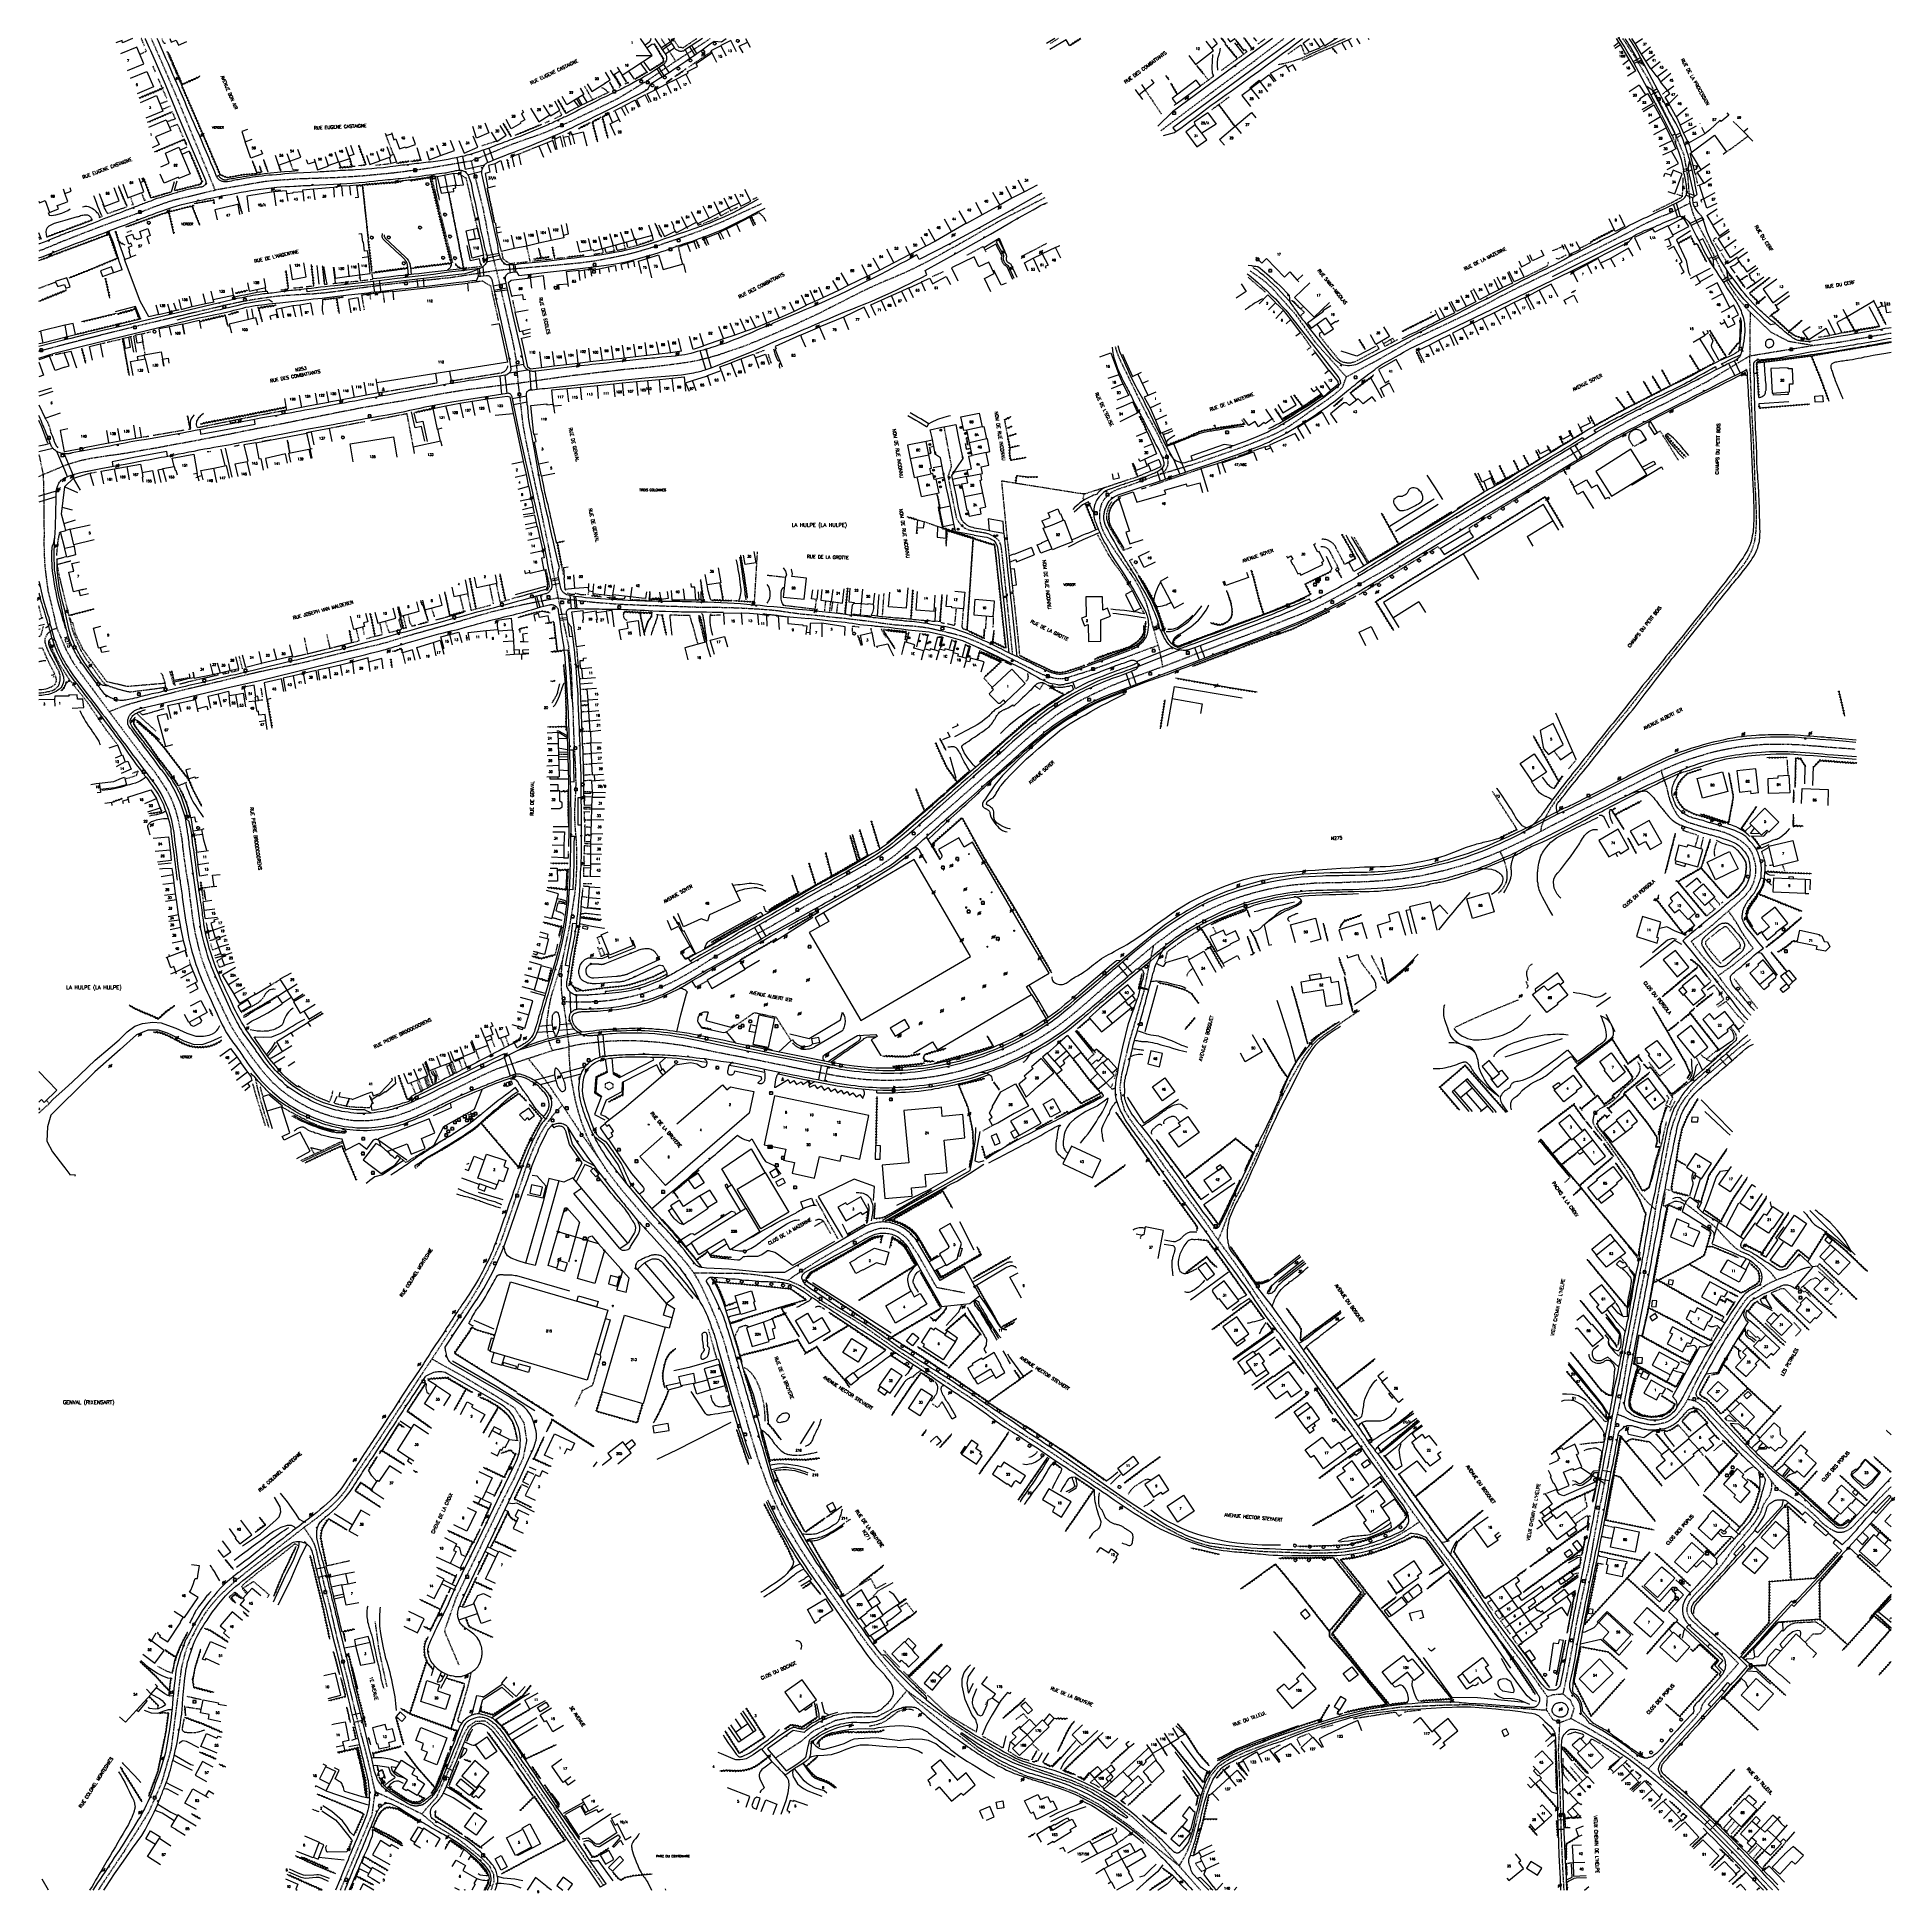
# Model space of a CAD drawing. Header units: millimetres. Extents: x 157999 to 159002, y 156999 to 158001.
import ezdxf
from ezdxf.enums import TextEntityAlignment as Align

# ---------------------------------------------------------------- set-up
doc = ezdxf.new("R2010")
doc.units = ezdxf.units.MM
doc.linetypes.add('DASHED', pattern=[0.75, 0.5, -0.25])
doc.layers.get('0').update_dxf_attribs({"linetype": 'CONTINUOUS'})
for name, color, linetype in [('W0001', 6, 'DASHED'), ('W0004', 5, 'CONTINUOUS'), ('W0006', 2, 'CONTINUOUS'), ('W0008', 7, 'CONTINUOUS'), ('W0014', 7, 'CONTINUOUS'), ('W0015', 2, 'CONTINUOUS'), ('W0016', 2, 'CONTINUOUS'), ('W0017', 7, 'CONTINUOUS'), ('W0020', 2, 'CONTINUOUS'), ('W0021', 2, 'CONTINUOUS'), ('W0051', 7, 'CONTINUOUS'), ('W0070', 7, 'DASHED'), ('W0071', 7, 'CONTINUOUS'), ('W0100', 7, 'CONTINUOUS'), ('W0101', 7, 'CONTINUOUS'), ('W0104', 1, 'CONTINUOUS'), ('W0105', 7, 'CONTINUOUS'), ('W0112', 1, 'DASHED'), ('W0120', 7, 'CONTINUOUS'), ('W0132', 7, 'CONTINUOUS'), ('W0211', 2, 'CONTINUOUS'), ('W0214', 2, 'CONTINUOUS'), ('W0220', 5, 'DASHED'), ('W0241', 7, 'CONTINUOUS'), ('W0300', 7, 'CONTINUOUS'), ('W0303', 7, 'CONTINUOUS'), ('W0310', 3, 'CONTINUOUS'), ('W0322', 7, 'CONTINUOUS'), ('W0323', 7, 'CONTINUOUS'), ('W0330', 7, 'CONTINUOUS'), ('W0333', 7, 'CONTINUOUS'), ('W0401', 7, 'CONTINUOUS'), ('W0402', 7, 'CONTINUOUS'), ('W0420', 7, 'CONTINUOUS'), ('W0438', 7, 'CONTINUOUS'), ('W0439', 7, 'CONTINUOUS'), ('W0473', 7, 'CONTINUOUS'), ('W0510', 5, 'CONTINUOUS'), ('W0515', 5, 'CONTINUOUS'), ('W0980', 7, 'CONTINUOUS'), ('W0983', 7, 'CONTINUOUS'), ('W0984', 7, 'CONTINUOUS'), ('W0989', 7, 'CONTINUOUS'), ('W0990', 7, 'CONTINUOUS'), ('W0991', 7, 'CONTINUOUS'), ('W1102', 7, 'CONTINUOUS')]:
    doc.layers.add(name, color=color, linetype=linetype)
doc.styles.get("Standard").update_dxf_attribs({"font": 'romans.shx', "width": 0.85})

# ---------------------------------------------------------------- blocks, each defined once
blk = doc.blocks.new('T300')
for p, q in [((-0.8, 0.5), (-0.9, 0.3)), ((-0.9, 0.3), (-0.9, 0.2)), ((-0.9, 0.2), (-0.7, 0.1)), ((-0.7, 0.6), (-0.8, 0.5)), ((-0.8, -0.1), (-0.7, 0.1)), ((-0.6, 0.7), (-0.7, 0.6)), ((-0.7, 0.1), (-0.7, 0.1)), ((-0.5, 0.7), (-0.6, 0.7)), ((-0.3, 0.6), (-0.5, 0.7)), ((-0.3, 0.6), (-0.2, 0.7)), ((-0.2, 0.6), (-0.3, 0.6)), ((-0.2, 0.7), (-0.1, 0.8)), ((-0.1, 0.8), (0.1, 0.8)), ((0.1, 0.8), (0.2, 0.7)), ((0.2, 0.7), (0.3, 0.6)), ((0.3, 0.6), (0.4, 0.5)), ((0.5, 0.5), (0.3, 0.5)), ((0.4, 0.5), (0.4, 0.5)), ((0.6, 0.4), (0.5, 0.5)), ((0.6, 0.4), (0.7, 0.3)), ((0.7, 0.3), (0.7, 0.2)), ((0.7, 0.2), (0.7, 0.1)), ((0.7, 0.1), (0.7, -0.2)), ((-0.8, -0.2), (-0.8, -0.1)), ((-0.7, -0.3), (-0.8, -0.2)), ((-0.8, -0.2), (-0.8, -0.2)), ((-0.7, -0.4), (-0.7, -0.3)), ((-0.5, -0.5), (-0.7, -0.4)), ((-0.4, -0.5), (-0.5, -0.5)), ((-0.4, -0.5), (-0.3, -0.5)), ((-0.3, -0.5), (-0.3, -0.4)), ((-0.3, -0.6), (-0.3, -0.5)), ((-0.3, -0.5), (-0.3, -0.5)), ((-0.2, -0.7), (-0.3, -0.6)), ((-0.1, -0.8), (-0.2, -0.7)), ((0.1, -0.8), (-0.1, -0.8)), ((0.2, -0.7), (0.1, -0.8)), ((0.3, -0.5), (0.2, -0.5)), ((0.3, -0.6), (0.2, -0.7)), ((0.2, -0.7), (0.2, -0.7)), ((0.5, -0.4), (0.3, -0.5)), ((0.3, -0.5), (0.3, -0.6)), ((0.3, -0.5), (0.3, -0.5)), ((0.6, -0.3), (0.5, -0.4)), ((0.7, -0.2), (0.6, -0.3)), ((0.6, -0.3), (0.6, -0.3))]:
    blk.add_line(p, q)
blk = doc.blocks.new('T473')
for p, q in [((-0.166667, 0.166667), (0.166667, -0.166667)), ((-0.166667, -0.166667), (0.166667, 0.166667)), ((0.500001, 0.500001), (1.000002, 1.000002)), ((-1.000002, -1.000002), (-0.500001, -0.500001))]:
    blk.add_line(p, q)
blk.add_ellipse((0, 0), major_axis=(0.471405, 0.471405), ratio=1, start_param=5.4977871438, end_param=11.780972451)
blk = doc.blocks.new('T401')
for p, q in [((-0.3, 0.3), (0, 0.3)), ((-0.3, -0.25), (-0.3, 0.3)), ((-0.3, 0.15), (0, 0.15)), ((-0.3, 0), (0, 0)), ((0, 0.3), (0, -0.25)), ((-0.3, -0.15), (0, -0.15)), ((-0.3, -0.25), (-0.3, -0.3)), ((-0.3, -0.3), (0, -0.3)), ((0, -0.3), (0, -0.25))]:
    blk.add_line(p, q)
blk = doc.blocks.new('T420')
for p, q in [((0.7, 0.7), (-0.8, 0.7)), ((-0.8, 0.7), (-0.8, -0.8)), ((0.7, 0.7), (0.7, -0.8)), ((0.7, -0.8), (-0.8, -0.8))]:
    blk.add_line(p, q)
blk.add_ellipse((0, 0), major_axis=(-0.53, 0.53), ratio=1, start_param=3.926991, end_param=10.210176)
blk = doc.blocks.new('T438')
for p, q in [((-0.4, 0.2), (0.4, 0.2)), ((-0.4, -0.2), (-0.4, 0.2)), ((0.15, 1.1), (-0.3, 1.1)), ((-0.3, 1.1), (-0.3, 0.5)), ((-0.3, 0.5), (0.15, 0.5)), ((0.3, 0.65), (0.3, 0.95)), ((0.4, 0.2), (0.4, -0.2))]:
    blk.add_line(p, q)
at = {"flags": 128}
for points in [[(-0.4, -0.2), (0.4, 0.2)], [(0.4, -0.2), (-0.4, -0.2)]]:
    blk.add_lwpolyline(points, dxfattribs=at)
for centre, major_axis, start_param, end_param in [((0.15, 0.95), (0.106, -0.106), 0.7853982, 2.3561945), ((0.15, 0.65), (0.106, 0.106), 3.9269908, 5.4977871)]:
    blk.add_ellipse(centre, major_axis=major_axis, ratio=1, start_param=start_param, end_param=end_param)
blk = doc.blocks.new('T303')
for p, q in [((-0.8, 0), (-0.3, 0.2)), ((-0.3, -0.2), (-0.8, 0)), ((-0.3, 0.2), (0, 0.8)), ((0, 0.8), (0.3, 0.2)), ((0.3, 0.2), (0.8, 0)), ((0.8, 0), (0.3, -0.2)), ((-0.5, -0.6), (-0.3, -0.2)), ((0, -0.3), (-0.5, -0.6)), ((0.6, -0.6), (0, -0.3)), ((0.3, -0.2), (0.6, -0.6))]:
    blk.add_line(p, q)
blk = doc.blocks.new('t310o')
at = {"color": 0, "linetype": 'Continuous'}
for centre, start, end in [((-0.5, 0.4), 216.8699, 323.1304), ((0.5, -0.4), 36.8699, 143.1303)]:
    blk.add_arc(centre, 0.625, start, end, dxfattribs=at)
blk = doc.blocks.new('t323o')
at = {"color": 0, "linetype": 'Continuous'}
for radius in [0.25, 0.15]:
    blk.add_circle((0, 0), radius, dxfattribs=at)
blk = doc.blocks.new('t322o')
at = {"color": 0, "linetype": 'Continuous'}
for radius in [0.25, 0.15]:
    blk.add_circle((0, 0), radius, dxfattribs=at)
blk = doc.blocks.new('t220o')
at = {"color": 0, "linetype": 'Continuous'}
for p, q in [((-0.25, 0.25), (0.25, 0.25)), ((-0.25, -0.25), (0.25, -0.25))]:
    blk.add_line(p, q, dxfattribs=at)
blk = doc.blocks.new('sev_inspect')
blk.add_lwpolyline([(-4, 4), (4, 4), (4, -4), (-4, -4), (-4, 4)])
for radius in [12, 10]:
    blk.add_circle((0, 0), radius)
blk = doc.blocks.new('T1654')
at = {"linetype": 'Continuous', "xscale": 0.04166666666666666, "yscale": 0.04166666666666666}
blk.add_blockref('sev_inspect', (0, 0), dxfattribs=at)
blk = doc.blocks.new('avaloir')
for p, q in [((-3, 0), (-3, -6)), ((0, 0), (0, -6)), ((3, 0), (3, -6))]:
    blk.add_line(p, q)
blk.add_lwpolyline([(0, 0), (-6, 0), (-6, -6), (6, -6), (6, 0), (-6, 0)])
blk = doc.blocks.new('T1684')
at = {"linetype": 'Continuous', "xscale": 0.08333333333333333, "yscale": 0.08333333333333333, "rotation": 270}
blk.add_blockref('avaloir', (0, 0), dxfattribs=at)
blk = doc.blocks.new('poteaudivers')
for p, q in [((3, 3), (6, 6)), ((-3, -3), (-6, -6))]:
    blk.add_line(p, q)
blk.add_circle((0, 0), 4)
blk = doc.blocks.new('T1516')
at = {"linetype": 'Continuous', "xscale": 0.125, "yscale": 0.125}
blk.add_blockref('poteaudivers', (0, 0), dxfattribs=at)

msp = doc.modelspace()

# ---------------------------------------------------------------- linework, layer by layer
at = {"layer": 'W0001'}
for points in [[(158060.6, 158000), (158066.2, 157987.3), (158075.1, 157966.6), (158086.2, 157939.6), (158095.1, 157918.1)], [(158335.9, 158000), (158343.8, 157987.7)], [(158343.8, 157987.7), (158362.6, 158000)], [(158605.7, 157950.1), (158633.7, 157971.2), (158656.2, 157987.8), (158672.3, 158000)], [(158891.5, 157911.1), (158890.4, 157925.1), (158888.3, 157937), (158882.8, 157950.1), (158876.3, 157963.1), (158869.2, 157977.5), (158861.3, 157990.7), (158855.2, 158000)], [(158343.8, 157987.7), (158328.7, 157977.3), (158312.7, 157967.5), (158299.8, 157961.3), (158286.5, 157954.9), (158273, 157949), (158255.7, 157942.9), (158233.5, 157933.8)], [(158233.5, 157933.8), (158210, 157929.8), (158203.8, 157928.9), (158197.7, 157928.1), (158191.5, 157927.3), (158185.3, 157926.7), (158180.1, 157926.2), (158174.8, 157925.7), (158169.5, 157925.3), (158164.2, 157925), (158161.3, 157924.8), (158158.3, 157924.7), (158155.4, 157924.6), (158152.4, 157924.5), (158149.5, 157924.4), (158146.5, 157924.3), (158143.6, 157924.2), (158140.6, 157924.1), (158136, 157923.8), (158131.4, 157923.5), (158126.8, 157923.2), (158122.2, 157922.7), (158095.1, 157918.1)], [(158247, 157874.8), (158244.1, 157886.4), (158243.5, 157889.2), (158243, 157892.1), (158242.4, 157894.9), (158241.9, 157897.7), (158241.4, 157900.6), (158240.8, 157903.4), (158240.3, 157906.2), (158239.7, 157909), (158233.5, 157933.8)], [(158014, 157890.9), (158018.2, 157892.6), (158022.5, 157894.3), (158026.8, 157896), (158031, 157897.6), (158033.6, 157898.6), (158036.1, 157899.5), (158038.7, 157900.5), (158041.2, 157901.4), (158043.8, 157902.3), (158046.4, 157903.2), (158048.9, 157904.1), (158051.5, 157905), (158054.2, 157906), (158056.8, 157907), (158059.5, 157908), (158062.1, 157909), (158064.8, 157910), (158067.5, 157911), (158070.2, 157911.9), (158072.9, 157912.8), (158095.1, 157918.1)], [(158543.1, 157913.9), (158520.9, 157902.6), (158517.8, 157900.9), (158514.7, 157899.1), (158511.6, 157897.4), (158508.5, 157895.6), (158505.5, 157893.8), (158502.4, 157892), (158499.3, 157890.3), (158496.2, 157888.5), (158490.5, 157885.4), (158484.9, 157882.3), (158479.2, 157879.2), (158473.5, 157876.3), (158470.3, 157874.8), (158467.1, 157873.3), (158463.9, 157871.9), (158460.7, 157870.5), (158457.4, 157869.2), (158454.2, 157867.8), (158451, 157866.4), (158447.8, 157864.9), (158444.4, 157863.3), (158441.1, 157861.6), (158437.7, 157859.9), (158434.4, 157858.2), (158431, 157856.5), (158427.7, 157854.8), (158424.3, 157853.1), (158421, 157851.4), (158414.8, 157848.5), (158408.6, 157845.6), (158402.3, 157842.8), (158396.1, 157840.1), (158391.6, 157838.2), (158387.2, 157836.4), (158382.8, 157834.6), (158378.3, 157832.9), (158372.8, 157831.1), (158367.4, 157829.2), (158361.9, 157827.6), (158356.4, 157826.2), (158351.9, 157825.3), (158347.3, 157824.6), (158342.8, 157824), (158338.3, 157823.4), (158335, 157823), (158331.8, 157822.7), (158328.5, 157822.3), (158325.3, 157822), (158322, 157821.7), (158318.8, 157821.4), (158315.5, 157821.1), (158312.2, 157820.7), (158304.2, 157819.8), (158296.2, 157818.8), (158288.2, 157817.9), (158280.2, 157816.8), (158258.7, 157813.7)], [(158247, 157874.8), (158270.2, 157876.9), (158277.6, 157877.5), (158285, 157878.2), (158292.3, 157878.9), (158299.7, 157879.9), (158305.3, 157880.9), (158310.9, 157882), (158316.5, 157883.2), (158322.1, 157884.6), (158327.7, 157886.2), (158333.4, 157887.9), (158338.9, 157889.8), (158344.5, 157891.7), (158350.4, 157893.8), (158356.3, 157895.9), (158362.1, 157898.2), (158367.9, 157900.6), (158374.1, 157903.4), (158381.6, 157906.9), (158390.2, 157910.8), (158390.2, 157910.8)], [(158891.5, 157911.1), (158882.5, 157906.5), (158881.2, 157905.9), (158879.8, 157905.3), (158878.4, 157904.7), (158877, 157904.2), (158875.6, 157903.7), (158874.2, 157903.1), (158872.9, 157902.6), (158871.5, 157901.9), (158869, 157900.7), (158866.4, 157899.5), (158863.9, 157898.2), (158861.4, 157896.9), (158859, 157895.6), (158856.5, 157894.3), (158854, 157893), (158851.5, 157891.7), (158846.6, 157889.2), (158841.7, 157886.7), (158836.8, 157884.3), (158831.8, 157881.8), (158827.2, 157879.5), (158822.6, 157877.1), (158818, 157874.8), (158813.4, 157872.5), (158811, 157871.4), (158808.6, 157870.2), (158806.3, 157869.1), (158803.9, 157867.9), (158801.6, 157866.8), (158799.2, 157865.7), (158796.8, 157864.5), (158794.5, 157863.3), (158791.5, 157861.8), (158788.5, 157860.3), (158785.6, 157858.7), (158782.6, 157857.1), (158779.6, 157855.5), (158776.7, 157854), (158773.7, 157852.4), (158770.7, 157850.9), (158763.8, 157847.6), (158756.8, 157844.3), (158749.8, 157841), (158742.8, 157837.8), (158722.7, 157826.2), (158705.9, 157817.2)], [(158923.9, 157852.2), (158921.1, 157855.3), (158918.4, 157858.5), (158915.9, 157861.9), (158913.5, 157865.4), (158911.9, 157868.1), (158910.4, 157871), (158908.9, 157873.9), (158907.5, 157876.7), (158906.6, 157878.4), (158905.8, 157880.1), (158904.9, 157881.8), (158904.1, 157883.5), (158903.3, 157885.2), (158902.4, 157887), (158901.6, 157888.7), (158900.7, 157890.4), (158899.8, 157892.1), (158898.9, 157893.8), (158897.9, 157895.6), (158897, 157897.3), (158896.1, 157899), (158895.2, 157900.8), (158894.3, 157902.6), (158893.5, 157904.4), (158891.5, 157911.1)], [(158014, 157890.9), (158012.7, 157890.4), (158011.4, 157889.8), (158010.1, 157889.3), (158008.9, 157888.7), (158008.9, 157888.8), (158006.3, 157887.7), (158002.4, 157886.1), (158000, 157885.2)], [(158014, 157834.9), (158017.6, 157835.8), (158021.2, 157836.8), (158024.8, 157837.7), (158028.4, 157838.6), (158035.8, 157840.5), (158043.2, 157842.3), (158050.6, 157844.2), (158058, 157846), (158065.6, 157847.8), (158073.2, 157849.6), (158080.8, 157851.4), (158088.4, 157853.2), (158094.1, 157854.5), (158099.7, 157855.8), (158105.4, 157857.1), (158111.1, 157858.3), (158115.4, 157859), (158119.7, 157859.7), (158124, 157860.3), (158128.3, 157860.9), (158131.6, 157861.2), (158134.8, 157861.4), (158138, 157861.6), (158141.2, 157861.8), (158144.5, 157862), (158147.7, 157862.1), (158150.9, 157862.4), (158154.2, 157862.7), (158156.7, 157863), (158159.3, 157863.3), (158161.9, 157863.7), (158164.4, 157864), (158167, 157864.4), (158169.6, 157864.8), (158172.1, 157865.2), (158174.7, 157865.5), (158180.8, 157866.3), (158186.9, 157867.1), (158193, 157867.8), (158199.1, 157868.5), (158202.3, 157868.8), (158205.4, 157869.2), (158208.5, 157869.5), (158211.6, 157869.8), (158214.7, 157870.1), (158217.8, 157870.5), (158220.9, 157870.8), (158224.1, 157871.2), (158247, 157874.8)], [(158247, 157874.8), (158253, 157848.6), (158254.2, 157843.2), (158255.5, 157837.8), (158256.6, 157832.3), (158257.5, 157826.9), (158258.7, 157813.7)], [(158653.9, 157874.5), (158660.7, 157869.8), (158662.8, 157868), (158664.9, 157866), (158666.9, 157864), (158668.8, 157861.9), (158668.8, 157861.8), (158678.2, 157851.3), (158688.9, 157836.2), (158705.9, 157817.2)], [(158923.9, 157852.2), (158923.7, 157828.6)], [(158957.7, 157834.2), (158944.8, 157836.3), (158935.1, 157841.4), (158923.9, 157852.2)], [(158000, 157831.2), (158000.5, 157831.3), (158000.5, 157831.3), (158003.9, 157832.2), (158007.3, 157833.1), (158010.6, 157834), (158014, 157834.9)], [(158581.1, 157833.6), (158581.8, 157831.2), (158583.2, 157827.4), (158585.3, 157823.1), (158587.2, 157819.2), (158589.1, 157815.3), (158591, 157811.4), (158592.7, 157807.9), (158594.4, 157804.3), (158596.2, 157800.8), (158597.9, 157797.4), (158598.9, 157795.6), (158599.8, 157793.9), (158600.8, 157792.2), (158601.7, 157790.5), (158602.7, 157788.8), (158603.6, 157787), (158604.5, 157785.3), (158605.3, 157783.5), (158606.6, 157780.7), (158608, 157777.9), (158609, 157774.9), (158609.5, 157771.7), (158609.5, 157770.4), (158609.3, 157769.2), (158608.8, 157768), (158608.2, 157766.9), (158607.4, 157766), (158606.6, 157765.3), (158605.6, 157764.8), (158604.6, 157764.4)], [(158923.7, 157828.6), (158957.7, 157834.2)], [(158957.7, 157834.2), (158969.6, 157835.7), (158972.6, 157836.1), (158975.5, 157836.6), (158978.5, 157837.1), (158981.4, 157837.7), (158984.3, 157838.2), (158987.3, 157838.7), (158990.2, 157839.3), (158993.2, 157839.8), (158995.8, 157840.2), (158998.4, 157840.7), (159000, 157840.9)], [(158756.8, 157731.8), (158780.4, 157747.2), (158783.5, 157749.1), (158786.6, 157750.9), (158789.6, 157752.8), (158792.7, 157754.6), (158795.8, 157756.4), (158799, 157758.3), (158802, 157760.1), (158805.1, 157761.9), (158807.9, 157763.6), (158810.7, 157765.2), (158813.4, 157766.9), (158816.2, 157768.6), (158818.9, 157770.2), (158821.7, 157771.9), (158824.4, 157773.5), (158827.2, 157775.2), (158832.1, 157778.1), (158837, 157781), (158841.9, 157783.9), (158846.8, 157786.8), (158850.5, 157788.9), (158854.2, 157791), (158858, 157793.1), (158861.7, 157795.1), (158864.2, 157796.4), (158866.7, 157797.6), (158869.2, 157798.8), (158871.7, 157800), (158874.2, 157801.2), (158876.7, 157802.4), (158879.2, 157803.6), (158881.6, 157804.9), (158884, 157806.1), (158886.4, 157807.3), (158888.7, 157808.5), (158891.1, 157809.7), (158893.4, 157810.9), (158895.8, 157812.2), (158898.1, 157813.4), (158900.5, 157814.6), (158923.7, 157828.6)], [(158884.4, 157671), (158885.6, 157672.6), (158886.9, 157674.2), (158888.1, 157675.8), (158889.4, 157677.4), (158890.6, 157678.9), (158891.9, 157680.5), (158893.1, 157682.1), (158894.4, 157683.7), (158897.1, 157687.1), (158899.8, 157690.5), (158902.5, 157693.9), (158905.2, 157697.3), (158906.4, 157698.8), (158907.6, 157700.2), (158908.9, 157701.7), (158910.1, 157703.2), (158911.4, 157704.7), (158912.6, 157706.2), (158913.8, 157707.7), (158915.1, 157709.2), (158916.7, 157711.3), (158918.4, 157713.3), (158920.1, 157715.4), (158921.6, 157717.6), (158922.7, 157719.3), (158923.6, 157721), (158924.5, 157722.8), (158925.3, 157724.7), (158925.8, 157726.3), (158926.3, 157728), (158926.6, 157729.7), (158926.9, 157731.5), (158927, 157732.8), (158927.2, 157734.2), (158927.2, 157735.6), (158927.3, 157737), (158927.3, 157738.4), (158927.3, 157739.8), (158927.3, 157741.1), (158927.3, 157742.5), (158927.3, 157745), (158927.2, 157747.6), (158927.1, 157750.1), (158927, 157752.6), (158926.9, 157755.1), (158926.7, 157757.6), (158926.6, 157760.1), (158926.5, 157762.6), (158926.4, 157764.5), (158926.4, 157766.4), (158926.3, 157768.3), (158926.3, 157770.2), (158926.2, 157772.1), (158926.1, 157774), (158926, 157775.9), (158926, 157777.8), (158925.7, 157783.5), (158925.4, 157789.2), (158925.1, 157794.8), (158924.8, 157800.5), (158923.7, 157828.6)], [(158258.7, 157813.7), (158230.6, 157810.2), (158223.9, 157809.1), (158217.2, 157808), (158210.6, 157806.8), (158203.9, 157805.6), (158196, 157804.2), (158188.1, 157802.9), (158180.1, 157801.5), (158172.2, 157800.1), (158168.5, 157799.3), (158164.8, 157798.6), (158161, 157797.9), (158157.3, 157797.1), (158153.6, 157796.4), (158149.9, 157795.6), (158146.1, 157794.9), (158142.4, 157794.1), (158134.4, 157792.5), (158126.4, 157790.9), (158118.4, 157789.4), (158110.4, 157787.8), (158102.6, 157786.2), (158094.8, 157784.7), (158087, 157783.2), (158079.1, 157781.7), (158071.3, 157780.3), (158063.5, 157778.8), (158055.7, 157777.5), (158047.9, 157776.1), (158044.6, 157775.6), (158041.4, 157775.1), (158038.1, 157774.7), (158034.8, 157774.2), (158031.6, 157773.7), (158028.3, 157773.2), (158025, 157772.5), (158021.8, 157771.8), (158019.8, 157771.2), (158017.9, 157770.6), (158015.9, 157770), (158014, 157769.4)], [(158258.7, 157813.7), (158261.3, 157791.2), (158262.6, 157784.2), (158264, 157777.2), (158265.5, 157770.2), (158267, 157763.2), (158267.4, 157761.5), (158267.7, 157759.8), (158268.1, 157758), (158268.5, 157756.3), (158268.9, 157754.6), (158269.3, 157752.8), (158269.7, 157751.1), (158270.1, 157749.4), (158271.4, 157743.1), (158272.7, 157736.9), (158274, 157730.6), (158275.3, 157724.4), (158280.3, 157697.8)], [(158604.6, 157764.4), (158623, 157770), (158628.4, 157771.8), (158633.8, 157773.7), (158639.2, 157775.6), (158644.6, 157777.5), (158648.9, 157779.1), (158653.2, 157780.7), (158657.5, 157782.4), (158661.7, 157784.1), (158664.2, 157785.1), (158666.7, 157786.2), (158669.1, 157787.3), (158671.5, 157788.6), (158675.3, 157790.8), (158678.9, 157793.3), (158682.5, 157795.8), (158686, 157798.4), (158690.6, 157801.5), (158695.2, 157804.6), (158699.7, 157807.9), (158703.9, 157811.6), (158705.9, 157817.2)], [(158505, 157733.8), (158502.1, 157734.5), (158499.8, 157735.5), (158498.3, 157736.8), (158496.3, 157739.3), (158495.5, 157741.1), (158491.8, 157759.2), (158491, 157763.7), (158492.8, 157768.9), (158488.8, 157790.3)], [(158000, 157775.3), (158002.3, 157764.5)], [(158000, 157763.4), (158002.3, 157764.5)], [(158002.3, 157764.5), (158014, 157769.4)], [(158002.3, 157764.5), (158002.6, 157753.7), (158002.6, 157751.7), (158002.6, 157749.7), (158002.7, 157747.8), (158002.7, 157745.8), (158002.7, 157743.8), (158002.7, 157741.8), (158002.7, 157739.9), (158002.7, 157737.9), (158002.8, 157732.9), (158002.7, 157728), (158002.8, 157723), (158003, 157718), (158003.3, 157714), (158003.8, 157710), (158004.3, 157705.9), (158004.9, 157701.9), (158009.7, 157681.5)], [(158604.6, 157764.4), (158588.9, 157758.6), (158586.2, 157757.7), (158583.4, 157756.8), (158580.7, 157755.7), (158578.2, 157754.2), (158576.9, 157753.1), (158575.7, 157751.8), (158574.6, 157750.3), (158573.8, 157748.8), (158573.1, 157746.7), (158572.7, 157744.6), (158572.6, 157742.4), (158572.7, 157740.3), (158573, 157738.4), (158573.5, 157736.6), (158574.2, 157734.8), (158575, 157733.1), (158575.9, 157731.4), (158576.8, 157729.8), (158577.8, 157728.2), (158578.9, 157726.6), (158580.5, 157724), (158582.3, 157721.4), (158584, 157718.9), (158585.7, 157716.3), (158586.5, 157715.2), (158587.2, 157714.1), (158588, 157713), (158588.8, 157711.9), (158589.6, 157710.8), (158590.3, 157709.7), (158591.1, 157708.5), (158591.8, 157707.4), (158593.5, 157704.4), (158595.1, 157701.3), (158596.6, 157698.2), (158597.9, 157695), (158604.2, 157672.3), (158604.7, 157671)], [(158525.8, 157667.2), (158522.2, 157701.7), (158520.2, 157720.5), (158519.7, 157725), (158519.1, 157727.1), (158518.3, 157728.8), (158516.9, 157730.2), (158515.5, 157731.1), (158513.7, 157732), (158511.8, 157732.7), (158508.2, 157733.3), (158505, 157733.8)], [(158633.7, 157671), (158636.4, 157672), (158639, 157673), (158641.7, 157674), (158644.4, 157675), (158650.6, 157677.3), (158656.8, 157679.6), (158662.9, 157682), (158669.1, 157684.4), (158674.4, 157686.5), (158679.8, 157688.6), (158685.1, 157690.8), (158690.4, 157693.2), (158694.8, 157695.4), (158699.2, 157697.7), (158703.6, 157700.1), (158707.9, 157702.5), (158714.1, 157705.9), (158720.3, 157709.4), (158726.5, 157712.9), (158732.6, 157716.5), (158756.8, 157731.8)], [(158280.3, 157697.8), (158262.5, 157694.4), (158258.1, 157693.4), (158253.6, 157692.4), (158249.1, 157691.4), (158244.6, 157690.3), (158241.7, 157689.5), (158238.9, 157688.7), (158236, 157687.9), (158233.1, 157687), (158230.3, 157686.2), (158227.4, 157685.3), (158224.5, 157684.5), (158221.7, 157683.6), (158219.5, 157683), (158217.4, 157682.4), (158215.2, 157681.8), (158213, 157681.2), (158210.9, 157680.6), (158208.7, 157680), (158206.6, 157679.4), (158204.4, 157678.8), (158202.2, 157678.2), (158199.9, 157677.5), (158197.6, 157676.8), (158195.3, 157676.1), (158193.1, 157675.4), (158190.8, 157674.7), (158188.5, 157674), (158186.2, 157673.4), (158183.8, 157672.7), (158181.3, 157672.1), (158178.9, 157671.6), (158176.4, 157671)], [(158280.3, 157697.8), (158301.2, 157695.4), (158306.2, 157695.1), (158311.2, 157694.7), (158316.2, 157694.4), (158321.3, 157694.2), (158325.7, 157694), (158330.1, 157693.8), (158334.5, 157693.7), (158338.9, 157693.5), (158343.2, 157693.4), (158347.6, 157693.2), (158351.9, 157693.1), (158356.2, 157692.9), (158358.6, 157692.9), (158361, 157692.9), (158363.3, 157692.8), (158365.7, 157692.8), (158368.1, 157692.8), (158370.4, 157692.7), (158372.8, 157692.7), (158375.2, 157692.6), (158380.3, 157692.4), (158385.4, 157692.1), (158390.5, 157691.8), (158395.6, 157691.4), (158397.3, 157691.2), (158399, 157691), (158400.6, 157690.8), (158402.3, 157690.5), (158404, 157690.3), (158405.7, 157690), (158407.4, 157689.8), (158409.1, 157689.6), (158411.2, 157689.3), (158413.3, 157689.1), (158415.4, 157688.9), (158417.6, 157688.7), (158419.7, 157688.5), (158421.8, 157688.3), (158423.9, 157688.1), (158426, 157687.8), (158431, 157687.3), (158436, 157686.8), (158441, 157686.2), (158446, 157685.6), (158448, 157685.4), (158450, 157685.1), (158452, 157684.8), (158454, 157684.5), (158456.1, 157684.2), (158458.1, 157683.9), (158460.1, 157683.7), (158462.1, 157683.4), (158464, 157683.3), (158465.8, 157683.1), (158467.7, 157683), (158469.5, 157682.9), (158471.4, 157682.8), (158473.2, 157682.6), (158475.1, 157682.4), (158476.9, 157682.2), (158480.3, 157681.7), (158483.6, 157681), (158486.9, 157680.2), (158490.2, 157679.4), (158492.7, 157678.8), (158495.2, 157678.2), (158497.6, 157677.5), (158500.1, 157676.7), (158503.2, 157675.5), (158506.4, 157674.2), (158509.5, 157672.8), (158512.5, 157671.3), (158512.7, 157671.3), (158512.9, 157671.2), (158513.1, 157671.1), (158513.3, 157671)], [(158280.3, 157697.8), (158283.5, 157683.5), (158284.2, 157680.4), (158284.8, 157677.3), (158285.5, 157674.1), (158286.1, 157671)], [(158004.3, 157671), (158004.2, 157671.2), (158004.1, 157671.5), (158004, 157671.8), (158003.9, 157672), (158003.5, 157673.3), (158003.3, 157674.6), (158003.4, 157675.9), (158003.9, 157677.2), (158004.9, 157678.8), (158006.3, 157680), (158007.9, 157681), (158009.7, 157681.5)], [(158009.7, 157681.5), (158014, 157671.3)], [(158600.9, 157671), (158604.2, 157672.3)], [(158000, 157646.6), (158001.2, 157646.7), (158002.4, 157646.8), (158003.6, 157647), (158004.8, 157647.3), (158005.7, 157647.4), (158006.5, 157647.7), (158007.4, 157647.9), (158008.1, 157648.3), (158008.8, 157648.7), (158009.4, 157649.2), (158010, 157649.8), (158010.5, 157650.4), (158010.7, 157650.8), (158010.9, 157651.3), (158011.1, 157651.7), (158011.2, 157652.2), (158011.3, 157652.7), (158011.4, 157653.1), (158011.4, 157653.6), (158011.5, 157654.1), (158011.5, 157654.8), (158011.5, 157655.5), (158011.4, 157656.2), (158011.2, 157656.9), (158010.9, 157658), (158010.4, 157659), (158009.8, 157660), (158009.3, 157661), (158008.9, 157661.8), (158008.4, 157662.7), (158008, 157663.5), (158007.5, 157664.3), (158007.1, 157665.1), (158006.7, 157665.9), (158006.2, 157666.8), (158005.8, 157667.6), (158005.4, 157668.5), (158005, 157669.3), (158004.7, 157670.1), (158004.3, 157671)], [(158014, 157671.3), (158014.1, 157671)], [(158014.1, 157671), (158015.2, 157668.8), (158016.4, 157666.7), (158017.6, 157664.5), (158018.8, 157662.5), (158020.1, 157660.7), (158021.4, 157658.9), (158022.7, 157657.1), (158024, 157655.4), (158025.3, 157653.6), (158026.6, 157651.8), (158027.9, 157650.1), (158029.2, 157648.3), (158038, 157636.4)], [(158176.4, 157671), (158173.1, 157670.2), (158169.7, 157669.5), (158166.3, 157668.7), (158162.9, 157667.9), (158160.5, 157667.3), (158158.1, 157666.7), (158155.7, 157666.1), (158153.3, 157665.5), (158150.9, 157664.9), (158148.5, 157664.3), (158146.1, 157663.7), (158143.7, 157663.1), (158140.7, 157662.4), (158137.7, 157661.8), (158134.6, 157661.2), (158131.6, 157660.5), (158128.6, 157659.9), (158125.6, 157659.3), (158122.5, 157658.6), (158119.5, 157658), (158112.7, 157656.4), (158105.9, 157654.8), (158099.1, 157653.1), (158092.3, 157651.5), (158087.4, 157650.3), (158082.5, 157649.2), (158077.6, 157648), (158072.8, 157646.8), (158069.2, 157645.9), (158065.7, 157645), (158062.2, 157644.1), (158058.6, 157643.2), (158055.7, 157642.4), (158052.8, 157641.6), (158049.9, 157640.8), (158047.1, 157639.9), (158044.8, 157639.1), (158042.5, 157638.2), (158040.2, 157637.3), (158038, 157636.4)], [(158282.7, 157501.9), (158286.7, 157521.1), (158287.7, 157527), (158288.6, 157532.8), (158289.5, 157538.7), (158290.1, 157544.6), (158290.2, 157546.9), (158290.3, 157549.2), (158290.4, 157551.4), (158290.5, 157553.7), (158290.5, 157556), (158290.5, 157558.3), (158290.4, 157560.5), (158290.4, 157562.8), (158290.3, 157564.8), (158290.2, 157566.7), (158290.1, 157568.7), (158289.9, 157570.6), (158289.7, 157572.5), (158289.6, 157574.5), (158289.5, 157576.4), (158289.4, 157578.4), (158289.4, 157581), (158289.4, 157583.6), (158289.5, 157586.1), (158289.7, 157588.7), (158289.8, 157591.3), (158289.9, 157593.8), (158290, 157596.4), (158290, 157599), (158289.9, 157601.8), (158289.9, 157604.7), (158289.7, 157607.5), (158289.6, 157610.4), (158289.4, 157613.2), (158289.3, 157616), (158289.1, 157618.9), (158289, 157621.7), (158288.9, 157624.1), (158288.8, 157626.6), (158288.7, 157629), (158288.6, 157631.4), (158288.6, 157633.9), (158288.5, 157636.3), (158288.4, 157638.7), (158288.2, 157641.2), (158288, 157647.2), (158287.8, 157653.3), (158287.5, 157659.4), (158286.9, 157665.5), (158286.7, 157666.9), (158286.5, 157668.3), (158286.3, 157669.6), (158286.1, 157671)], [(158600.9, 157671), (158596.6, 157669.4), (158592.3, 157667.8), (158588, 157666.2), (158583.7, 157664.6), (158577.6, 157662.3), (158571.5, 157660.1), (158565.4, 157657.9), (158559.2, 157656), (158557.3, 157655.4), (158555.5, 157654.8), (158553.5, 157654.3), (158551.5, 157654.1), (158549.7, 157654.2), (158547.9, 157654.5), (158546.1, 157655), (158544.3, 157655.5), (158542.1, 157656.4), (158540, 157657.4), (158537.9, 157658.4), (158535.8, 157659.5), (158534.3, 157660.2), (158532.8, 157661), (158531.3, 157661.7), (158529.8, 157662.5), (158528.4, 157663.3), (158526.9, 157664), (158525.4, 157664.8), (158523.9, 157665.5), (158522.6, 157666.2), (158521.3, 157666.9), (158519.9, 157667.6), (158518.6, 157668.3), (158517.3, 157669), (158515.9, 157669.7), (158514.6, 157670.3), (158513.3, 157671)], [(158604.7, 157671), (158606.7, 157660.7)], [(158606.7, 157660.7), (158624.8, 157667.7), (158627, 157668.5), (158629.2, 157669.3), (158631.5, 157670.2), (158633.7, 157671)], [(158884.4, 157671), (158883.8, 157670.3), (158883.3, 157669.6), (158882.7, 157668.9), (158882.2, 157668.2), (158880.7, 157666.4), (158879.3, 157664.6), (158877.8, 157662.8), (158876.4, 157661), (158874.9, 157659.2), (158873.5, 157657.4), (158872, 157655.7), (158870.6, 157653.9), (158868.9, 157651.7), (158867.2, 157649.5), (158865.6, 157647.4), (158863.9, 157645.2), (158862.2, 157643.1), (158860.5, 157640.9), (158858.8, 157638.7), (158857.1, 157636.6), (158855.7, 157634.8), (158854.2, 157633.1), (158852.7, 157631.3), (158851.3, 157629.6), (158849.8, 157627.8), (158848.3, 157626.1), (158846.9, 157624.3), (158845.4, 157622.5), (158844.1, 157620.8), (158842.8, 157619.1), (158841.4, 157617.4), (158840.1, 157615.6), (158838.8, 157613.9), (158837.5, 157612.2), (158836.2, 157610.4), (158834.9, 157608.7), (158833.6, 157607.2), (158832.3, 157605.6), (158831.1, 157604), (158829.8, 157602.5), (158828.6, 157600.9), (158827.3, 157599.3), (158826, 157597.8), (158824.8, 157596.2), (158823, 157593.8), (158821.1, 157591.4), (158819.3, 157589), (158817.6, 157586.5), (158816.9, 157585.5), (158816.2, 157584.4), (158815.6, 157583.3), (158814.9, 157582.2), (158813.9, 157580.3), (158812.9, 157578.5), (158812, 157576.6), (158811.3, 157574.6), (158811.1, 157573.9), (158811, 157573.2), (158810.9, 157572.4), (158810.9, 157571.7)], [(158606.7, 157660.7), (158583.2, 157652.1), (158581.2, 157651.2), (158579.1, 157650.4), (158577, 157649.5), (158575, 157648.6), (158569.5, 157646), (158564, 157643.3), (158558.7, 157640.4), (158553.5, 157637.3), (158549, 157634.3), (158544.8, 157631), (158540.6, 157627.7), (158536.4, 157624.3), (158531.2, 157619.9), (158526.2, 157615.4), (158521.1, 157610.8), (158516.1, 157606.3), (158513.4, 157604), (158510.8, 157601.7), (158508.2, 157599.4), (158505.6, 157597.1), (158503, 157594.8), (158500.4, 157592.5), (158497.8, 157590.2), (158495.2, 157587.9), (158492.7, 157585.7), (158490.2, 157583.5), (158487.7, 157581.4), (158485.3, 157579.2), (158482.8, 157577.1), (158480.3, 157574.9), (158477.8, 157572.8), (158475.4, 157570.6), (158473.5, 157569), (158471.7, 157567.3), (158469.9, 157565.7), (158468.1, 157564), (158466.2, 157562.3), (158464.4, 157560.7), (158462.5, 157559.1), (158460.5, 157557.6), (158455.9, 157554.4), (158451.1, 157551.3), (158446.2, 157548.4), (158441.3, 157545.6), (158438.7, 157544.2), (158436.1, 157542.8), (158433.5, 157541.5), (158430.9, 157540.2), (158428.3, 157539), (158425.6, 157537.7), (158423, 157536.4), (158420.4, 157535), (158417.1, 157533.2), (158413.8, 157531.4), (158410.6, 157529.5), (158407.3, 157527.5), (158404, 157525.6), (158400.8, 157523.7), (158397.5, 157521.8), (158394.2, 157519.9), (158391, 157518.2), (158387.8, 157516.5), (158384.6, 157514.7), (158381.3, 157513), (158378.1, 157511.3), (158374.9, 157509.6), (158371.7, 157507.9), (158368.5, 157506.1), (158365.1, 157504.1), (158361.8, 157502.1), (158358.5, 157500), (158355.2, 157497.8), (158351.8, 157495.8), (158348.4, 157493.8), (158345, 157491.9), (158341.5, 157490.1), (158336.3, 157487.8), (158331, 157485.8), (158325.6, 157484), (158320.2, 157482.6), (158314.5, 157481.4), (158308.9, 157480.5), (158303.2, 157479.9), (158297.5, 157479.6), (158293.8, 157479.5), (158290.2, 157479.5), (158286.6, 157479.6), (158283, 157479.8)], [(158038, 157636.4), (158054.5, 157614.3), (158055.8, 157612.6), (158057, 157610.9), (158058.3, 157609.3), (158059.6, 157607.6), (158060.9, 157606), (158062.2, 157604.3), (158063.4, 157602.6), (158064.6, 157600.9), (158066.6, 157597.8), (158068.6, 157594.7), (158070.4, 157591.6), (158071.9, 157588.2), (158073.5, 157583.9), (158074.8, 157579.4), (158075.8, 157574.9), (158076.7, 157570.4), (158076.9, 157569.2), (158077.1, 157568), (158077.2, 157566.9), (158077.4, 157565.7), (158077.5, 157564.5), (158077.6, 157563.3), (158077.7, 157562.2), (158077.9, 157561), (158078.2, 157558.3), (158078.6, 157555.6), (158079, 157552.9), (158079.4, 157550.2), (158079.8, 157547.6), (158080.3, 157544.9), (158080.7, 157542.2), (158081.1, 157539.5), (158081.4, 157536.9), (158081.7, 157534.3), (158082.1, 157531.7), (158082.4, 157529.1), (158082.7, 157526.5), (158083.1, 157523.9), (158083.5, 157521.3), (158084, 157518.7), (158084.7, 157515), (158085.6, 157511.4), (158086.5, 157507.7), (158087.5, 157504.1), (158088.7, 157500.6), (158090, 157497.1), (158091.3, 157493.7), (158092.7, 157490.3), (158094, 157487.3), (158095.2, 157484.4), (158096.5, 157481.5), (158097.9, 157478.7), (158099.5, 157475.2), (158101.2, 157471.7), (158102.9, 157468.3), (158104.8, 157464.9), (158107.1, 157461.2), (158109.5, 157457.6), (158112, 157454.1), (158114.5, 157450.6), (158116.2, 157448.2), (158118, 157445.9), (158119.8, 157443.5), (158121.7, 157441.3), (158123.1, 157439.6), (158124.7, 157437.9), (158126.2, 157436.2), (158127.9, 157434.7), (158130.1, 157432.7), (158132.4, 157430.9), (158134.8, 157429.1), (158137.3, 157427.4), (158139.6, 157426), (158142, 157424.6), (158144.4, 157423.3), (158146.9, 157422), (158149.6, 157420.9), (158152.4, 157419.8), (158155.1, 157418.9), (158157.9, 157418), (158160.9, 157417.3), (158164, 157416.6), (158167.1, 157416.1), (158170.2, 157415.7), (158172.7, 157415.6), (158175.2, 157415.6), (158177.7, 157415.7), (158180.2, 157415.9), (158182.7, 157416.2), (158185.2, 157416.6), (158187.7, 157417.1), (158190.2, 157417.6), (158192.5, 157418.2), (158194.8, 157418.9), (158197.1, 157419.7), (158199.4, 157420.5), (158202.1, 157421.6), (158204.9, 157422.9), (158207.6, 157424.2), (158210.3, 157425.5), (158212.3, 157426.4), (158214.2, 157427.4), (158216.1, 157428.4), (158218.1, 157429.4), (158220, 157430.4), (158221.9, 157431.4), (158223.9, 157432.4), (158225.8, 157433.3), (158231.2, 157436), (158236.7, 157438.8), (158242.2, 157441.4), (158247.8, 157443.8), (158264.2, 157449.2)], [(158980.7, 157616.1), (158965.7, 157617.2), (158965.7, 157617.2), (158965.7, 157617.2), (158965.7, 157617.2), (158964.3, 157617.3), (158963, 157617.5), (158961.7, 157617.6), (158960.3, 157617.7), (158959, 157617.8), (158957.7, 157617.9), (158956.3, 157618), (158955, 157618.1), (158952.3, 157618.3), (158949.7, 157618.5), (158947.1, 157618.6), (158944.4, 157618.7), (158941.3, 157618.7), (158938.2, 157618.8), (158935, 157618.8), (158931.9, 157618.7), (158929.8, 157618.5), (158927.7, 157618.4), (158925.6, 157618.2), (158923.5, 157617.9), (158921.5, 157617.7), (158919.5, 157617.5), (158917.5, 157617.2), (158915.6, 157616.9), (158912.8, 157616.4), (158910.1, 157615.9), (158907.4, 157615.3), (158904.7, 157614.7), (158902.6, 157614.2), (158900.6, 157613.6), (158898.5, 157613), (158896.5, 157612.4), (158893.9, 157611.6), (158891.2, 157610.7), (158888.6, 157609.8), (158886, 157608.9), (158875.9, 157604.6)], [(158875.9, 157604.6), (158862.4, 157597.9), (158860.3, 157596.8), (158858.3, 157595.8), (158856.2, 157594.8), (158854.2, 157593.7), (158852.2, 157592.7), (158850.1, 157591.7), (158848.1, 157590.6), (158846, 157589.6), (158844.3, 157588.7), (158842.6, 157587.9), (158840.8, 157587), (158839.1, 157586.2), (158837.3, 157585.3), (158835.6, 157584.5), (158833.9, 157583.6), (158832.1, 157582.7), (158828.8, 157581), (158825.5, 157579.4), (158822.3, 157577.7), (158819, 157576), (158810.9, 157571.7)], [(158875.9, 157604.6), (158876.1, 157603.5), (158876.5, 157602.5), (158876.8, 157601.4), (158877.1, 157600.4), (158877.3, 157599.9), (158877.4, 157599.5), (158877.6, 157599.1), (158877.8, 157598.6), (158878, 157598.2), (158878.1, 157597.8), (158878.3, 157597.3), (158878.4, 157596.9), (158878.7, 157596.1), (158878.9, 157595.2), (158879.1, 157594.4), (158879.3, 157593.5), (158879.5, 157592.6), (158879.7, 157591.8), (158879.9, 157590.9), (158880.2, 157590.1), (158880.4, 157589.2), (158880.7, 157588.3), (158881, 157587.5), (158881.4, 157586.6), (158881.8, 157585.5), (158882.4, 157584.5), (158882.9, 157583.5), (158883.5, 157582.5), (158883.9, 157581.7), (158884.4, 157581), (158884.9, 157580.3), (158885.4, 157579.7), (158886.2, 157579), (158887, 157578.5), (158887.9, 157578), (158888.8, 157577.6), (158890.4, 157576.8), (158892.1, 157576.2), (158893.8, 157575.7), (158895.5, 157575.2), (158897.2, 157574.7), (158898.8, 157574.2), (158900.5, 157573.8), (158902.2, 157573.3), (158903, 157573.1), (158903.8, 157572.9), (158904.6, 157572.8), (158905.4, 157572.6), (158906.2, 157572.4), (158906.9, 157572.2), (158907.7, 157572), (158908.5, 157571.8), (158910, 157571.3), (158911.4, 157570.7), (158912.9, 157570.1), (158914.3, 157569.4), (158915.7, 157568.7), (158917, 157567.9), (158918.3, 157567.1), (158919.5, 157566.2), (158920.6, 157565.4), (158921.6, 157564.5), (158922.6, 157563.6), (158923.4, 157562.5), (158924.3, 157561.2), (158925, 157559.7), (158925.5, 157558.2), (158926, 157556.7), (158926.3, 157555.6), (158926.6, 157554.4), (158926.8, 157553.1), (158926.9, 157551.9), (158926.9, 157550.5), (158926.8, 157549.1), (158926.6, 157547.7), (158926.3, 157546.4), (158925.9, 157544.9), (158925.4, 157543.4), (158924.8, 157542), (158924.1, 157540.7), (158923.1, 157539.3), (158922, 157538), (158920.9, 157536.7), (158919.7, 157535.5), (158912.2, 157528.8)], [(158810.9, 157571.7), (158806, 157569.1), (158802, 157567.1), (158798, 157565.2), (158794, 157563.3), (158790, 157561.4), (158788.9, 157560.9)], [(158788.9, 157560.9), (158783, 157558.5), (158780.4, 157557.5), (158777.9, 157556.5), (158775.3, 157555.6), (158772.7, 157554.7), (158770.3, 157553.9), (158767.8, 157553.1), (158765.3, 157552.4), (158762.8, 157551.7), (158760.4, 157551), (158757.8, 157550.4), (158755.3, 157549.8), (158752.8, 157549.2), (158751.4, 157548.9), (158750, 157548.6), (158748.7, 157548.3), (158747.3, 157547.9), (158741.9, 157547.1), (158736.5, 157546.3), (158731.1, 157545.7), (158725.7, 157545.1), (158720.8, 157544.8), (158715.8, 157544.5), (158710.8, 157544.4), (158705.9, 157544.2), (158703.5, 157544.1), (158701.1, 157544), (158698.7, 157544), (158696.3, 157544), (158693.9, 157543.9), (158691.5, 157543.9), (158689.1, 157543.8), (158686.7, 157543.6), (158682, 157543.2), (158677.4, 157542.8), (158672.8, 157542.2), (158668.1, 157541.4), (158662.4, 157540.2), (158656.6, 157538.8), (158650.9, 157537.1), (158645.3, 157535.2), (158639.6, 157533), (158634, 157530.5), (158628.4, 157527.8), (158623, 157524.8), (158618, 157521.8), (158613.2, 157518.6), (158608.5, 157515.1), (158603.8, 157511.7), (158601.7, 157510)], [(158788.1, 157538.4), (158789.3, 157539.6), (158790.4, 157540.9), (158791.3, 157542.4), (158792.1, 157543.9), (158792.3, 157544.3), (158792.4, 157544.7), (158792.5, 157545.2), (158792.6, 157545.6), (158792.7, 157546.1), (158792.7, 157546.5), (158792.8, 157546.9), (158792.8, 157547.4), (158792.8, 157548.7), (158792.7, 157550), (158792.5, 157551.3), (158792.2, 157552.6), (158791.6, 157554.7), (158790.9, 157556.9), (158790, 157558.9), (158788.9, 157560.9)], [(158912.2, 157528.8), (158902.6, 157520.4), (158900, 157518.4), (158897.4, 157516.3), (158894.8, 157514.4), (158892.1, 157512.4), (158893.4, 157510.6), (158894.7, 157508.8), (158896, 157507.1), (158897.4, 157505.3), (158898.3, 157504.2), (158899.2, 157503.1), (158900.2, 157502), (158901.1, 157501), (158902.1, 157499.9), (158903, 157498.8), (158903.9, 157497.7), (158904.8, 157496.6), (158906.7, 157493.9)], [(158906.7, 157493.9), (158909.5, 157495.9), (158912.3, 157497.9), (158915.1, 157500), (158917.8, 157502.2), (158919.8, 157503.7), (158921.7, 157505.3), (158923.7, 157507), (158925.6, 157508.6), (158924, 157510.7), (158922.6, 157512.8), (158921.1, 157515), (158919.7, 157517.1), (158919.2, 157517.9), (158918.7, 157518.7), (158918.3, 157519.5), (158917.8, 157520.3), (158917.4, 157521.1), (158916.9, 157521.9), (158916.4, 157522.7), (158915.9, 157523.5), (158915, 157524.8), (158914.1, 157526.2), (158913.1, 157527.5), (158912.2, 157528.8)], [(158276.2, 157480.5), (158276.3, 157481.1), (158276.4, 157481.6), (158276.6, 157482.2), (158276.7, 157482.8), (158282.7, 157501.9)], [(158283, 157479.8), (158282.3, 157484.6), (158282.1, 157488.9), (158282.1, 157493.3), (158282.3, 157497.6), (158282.7, 157501.9)], [(158601.7, 157510), (158591.8, 157501.7), (158587.5, 157498.1), (158583.2, 157494.5), (158578.9, 157490.8), (158574.6, 157487.2), (158572.4, 157485.2), (158570.2, 157483.3), (158568, 157481.4), (158565.8, 157479.4), (158563.5, 157477.5), (158561.3, 157475.6), (158559.1, 157473.7), (158556.8, 157471.8), (158554, 157469.6), (158551.1, 157467.4), (158548.2, 157465.3), (158545.2, 157463.3), (158541.8, 157461.1), (158538.4, 157459), (158534.8, 157457.1), (158531.2, 157455.2), (158525.9, 157452.6), (158520.6, 157450.3), (158515.1, 157448), (158509.6, 157446), (158504.2, 157444.3), (158498.6, 157442.7), (158493.1, 157441.3), (158487.5, 157440.1), (158483.2, 157439.3), (158478.9, 157438.7), (158474.6, 157438.2), (158470.3, 157437.8), (158465.4, 157437.5), (158460.5, 157437.3), (158455.6, 157437.3), (158450.7, 157437.5), (158446.8, 157437.7), (158442.8, 157438.1), (158438.9, 157438.5), (158435, 157439.1), (158430.9, 157439.7), (158426.8, 157440.5), (158422.7, 157441.3), (158418.6, 157442.1), (158415.9, 157442.6), (158413.2, 157443.1), (158410.5, 157443.6), (158407.8, 157444.2), (158405.2, 157444.7), (158402.5, 157445.3), (158399.8, 157445.8), (158397.1, 157446.3), (158391.1, 157447.6), (158385, 157448.8), (158379, 157450), (158372.9, 157451.1), (158364.3, 157452.8), (158355.7, 157454.6), (158347, 157456.2), (158338.3, 157457.4), (158332.5, 157458), (158326.6, 157458.4), (158320.8, 157458.7), (158315, 157458.7), (158309, 157458.5), (158303.1, 157458), (158297.2, 157457.4), (158291.4, 157456.6), (158286.2, 157455.5)], [(158601.7, 157510), (158598.8, 157496.9), (158596.5, 157485.3), (158592.6, 157471.6), (158588.5, 157457.6), (158584.5, 157440.4), (158583.6, 157433.6), (158584.4, 157427.2), (158586, 157421.3), (158589.1, 157416.3), (158594.5, 157408.8), (158601.4, 157400), (158607.4, 157391.2), (158613.3, 157383.3), (158620.1, 157374.1), (158627.7, 157363.8), (158635.7, 157352.5), (158636.8, 157351)], [(158906.7, 157493.9), (158908.1, 157491.9), (158909.2, 157490.4), (158910.3, 157488.9), (158911.4, 157487.5), (158912.6, 157486.1), (158913.6, 157484.9), (158914.6, 157483.7), (158915.5, 157482.6), (158916.5, 157481.4), (158917.6, 157480.3), (158918.6, 157479.1), (158919.6, 157478), (158920.5, 157476.8), (158921.2, 157476.1), (158921.8, 157475.3), (158922.4, 157474.6), (158924.4, 157472.5), (158924.4, 157472.5), (158924.4, 157472.5)], [(158277.3, 157453.5), (158276.2, 157456), (158275.4, 157458.6), (158274.8, 157461.3), (158274.4, 157464.1), (158274.3, 157466.1), (158274.4, 157468.2), (158274.5, 157470.3), (158274.8, 157472.4), (158275.1, 157474.4), (158275.4, 157476.5), (158275.8, 157478.5), (158276.2, 157480.5)], [(158283, 157479.8), (158284.3, 157471.2), (158286.2, 157455.5)], [(158636.8, 157351), (158637.7, 157353.4), (158638.7, 157355.8), (158639.6, 157358.1), (158640.5, 157360.5), (158641.4, 157362.9), (158642.4, 157365.3), (158643.3, 157367.6), (158644.4, 157370), (158645.4, 157372.3), (158646.5, 157374.5), (158647.7, 157376.7), (158648.8, 157379), (158650, 157381.2), (158651.1, 157383.4), (158652.2, 157385.7), (158653.3, 157387.9), (158655, 157391.6), (158656.7, 157395.3), (158658.4, 157398.9), (158660, 157402.6), (158660.7, 157404.3), (158661.4, 157406), (158662.1, 157407.7), (158662.8, 157409.4), (158663.4, 157411.1), (158664.1, 157412.8), (158664.8, 157414.4), (158665.5, 157416.1), (158667.2, 157419.9), (158668.9, 157423.7), (158670.7, 157427.5), (158672.5, 157431.2), (158674.1, 157434.3), (158675.7, 157437.4), (158677.4, 157440.4), (158679.2, 157443.4), (158679.8, 157444.5), (158680.4, 157445.5), (158681, 157446.6), (158681.5, 157447.6), (158682.1, 157448.7), (158682.8, 157449.7), (158683.4, 157450.7), (158684.1, 157451.7), (158685.3, 157453.3), (158686.5, 157454.9), (158687.7, 157456.5), (158689.1, 157458), (158690.2, 157459.1), (158691.5, 157460.1), (158692.8, 157461.1), (158694.1, 157462.1), (158695.5, 157463), (158696.8, 157463.9), (158698.2, 157464.8), (158699.5, 157465.8), (158702.8, 157468.2), (158706.1, 157470.5), (158709.5, 157472.8), (158713, 157475)], [(158264.2, 157449.2), (158277.3, 157453.5)], [(158277.3, 157453.5), (158286.2, 157455.5)], [(158302.7, 157394.7), (158300.7, 157398), (158298.8, 157401.4), (158297, 157404.9), (158295.4, 157408.4), (158293.1, 157414.5), (158291.2, 157420.7), (158289.6, 157427), (158288.4, 157433.3), (158287.4, 157438.8), (158286.8, 157444.4), (158286.4, 157449.9), (158286.2, 157455.5)], [(158872.8, 157367.5), (158874.8, 157378.4), (158875.1, 157380), (158875.4, 157381.5), (158875.8, 157383.1), (158876.1, 157384.7), (158876.5, 157386.3), (158876.8, 157387.9), (158877.1, 157389.5), (158877.5, 157391.1), (158877.8, 157392.5), (158878.1, 157394), (158878.4, 157395.5), (158878.7, 157397), (158878.9, 157398.5), (158879.2, 157400), (158879.5, 157401.5), (158879.8, 157403), (158880.3, 157405.3), (158880.7, 157407.6), (158881.2, 157409.9), (158881.8, 157412.1), (158882.2, 157413.5), (158882.6, 157414.8), (158883.1, 157416.1), (158883.6, 157417.4), (158884.1, 157418.8), (158884.6, 157420.2), (158885.1, 157421.5), (158885.7, 157422.9), (158886.7, 157424.6), (158887.8, 157426.2), (158888.9, 157427.9), (158890.2, 157429.4), (158891.9, 157431.6), (158893.8, 157433.7), (158895.7, 157435.7), (158897.7, 157437.7), (158899, 157438.8), (158900.2, 157439.9), (158901.5, 157441), (158902.8, 157442), (158904.1, 157443.1), (158905.4, 157444.1), (158906.6, 157445.2), (158907.9, 157446.3), (158909.1, 157447.3), (158910.2, 157448.3), (158911.4, 157449.3), (158912.5, 157450.3), (158913.7, 157451.3), (158914.9, 157452.3), (158916, 157453.3), (158917.2, 157454.3), (158918.3, 157455.1), (158919.4, 157456), (158920.6, 157456.8), (158921.7, 157457.7), (158922.8, 157458.5), (158924.2, 157459.4)], [(158282.6, 157424), (158274.8, 157435.6), (158272.3, 157439.1), (158269.6, 157442.5), (158266.9, 157445.8), (158264.2, 157449.2)], [(158872.8, 157367.5), (158871.3, 157368.8), (158869.9, 157370.2), (158868.5, 157371.6), (158867.2, 157373.1), (158865.7, 157374.9), (158864.3, 157376.8), (158863, 157378.8), (158861.7, 157380.8), (158861.2, 157381.7), (158860.6, 157382.7), (158860.1, 157383.6), (158859.5, 157384.6), (158859, 157385.6), (158858.5, 157386.5), (158857.9, 157387.5), (158857.3, 157388.5), (158856.3, 157390.1), (158855.1, 157391.8), (158854, 157393.4), (158852.9, 157395.1), (158851.1, 157397.6), (158849.4, 157400.1), (158847.6, 157402.6), (158845.8, 157405.1), (158845, 157406.2), (158844.1, 157407.3), (158843.2, 157408.3), (158842.3, 157409.4), (158841.4, 157410.5), (158840.6, 157411.6), (158839.9, 157412.9), (158839.3, 157414.2), (158839.2, 157414.6), (158839.1, 157415), (158839.1, 157415.5), (158839.1, 157415.9), (158839.2, 157416.3), (158839.3, 157416.8), (158839.4, 157417.2), (158839.5, 157417.6), (158839.6, 157418), (158839.8, 157418.5), (158839.9, 157418.9), (158840.1, 157419.3), (158840.5, 157419.8), (158840.9, 157420.3), (158841.3, 157420.8), (158841.8, 157421.2), (158842.4, 157421.7), (158843, 157422.1), (158843.6, 157422.4), (158844.2, 157422.7), (158844.8, 157423.1), (158845.4, 157423.4), (158846, 157423.7), (158846.6, 157424.1), (158848.1, 157425.1), (158849.5, 157426.1), (158850.9, 157427.2), (158852.2, 157428.4), (158852.6, 157428.8), (158852.9, 157429.2), (158853.2, 157429.7), (158853.5, 157430.1), (158853.9, 157430.6), (158854.2, 157431), (158854.5, 157431.5), (158854.8, 157431.9), (158855.8, 157432.9), (158856.8, 157433.8), (158857.9, 157434.7), (158858.9, 157435.6), (158860, 157436.5), (158861, 157437.4), (158862, 157438.4), (158862.8, 157439.5), (158863.1, 157440), (158863.4, 157440.4), (158863.7, 157440.9), (158864, 157441.4), (158864.2, 157441.9), (158864.4, 157442.4), (158864.6, 157443), (158864.6, 157443.5), (158864.5, 157444.6), (158864.2, 157445.6), (158863.8, 157446.5), (158863.1, 157447.4)], [(158282.6, 157424), (158279.9, 157421.2), (158277.3, 157418.2), (158275, 157415.1), (158272.7, 157411.8), (158270.9, 157408.7), (158269.2, 157405.5), (158267.7, 157402.2), (158266.2, 157398.8), (158264.3, 157394), (158262.5, 157389), (158260.9, 157384), (158259.2, 157379), (158258.5, 157377), (158257.8, 157375), (158257.1, 157373), (158256.4, 157371), (158255.7, 157368.9), (158255.1, 157366.9), (158254.4, 157364.9), (158253.7, 157362.9), (158252.5, 157359.4), (158251.3, 157355.8), (158250.1, 157352.3), (158248.8, 157348.8), (158247.1, 157345), (158245.4, 157341.3), (158243.5, 157337.5), (158241.7, 157333.8), (158239.8, 157330.4), (158238, 157327), (158236, 157323.6), (158234, 157320.2), (158232.8, 157318.2), (158231.5, 157316.2), (158230.2, 157314.3), (158228.9, 157312.3), (158227.6, 157310.4), (158226.2, 157308.4), (158224.9, 157306.5), (158223.6, 157304.5), (158212.2, 157286.9)], [(158282.6, 157424), (158291.4, 157410.6), (158302.7, 157394.7)], [(158353.6, 157333.4), (158350.3, 157337.8), (158346.7, 157342.1), (158343, 157346.2), (158339.3, 157350.3), (158337.4, 157352.5), (158335.4, 157354.7), (158333.5, 157356.8), (158331.5, 157358.9), (158329.5, 157361.1), (158327.6, 157363.2), (158325.6, 157365.4), (158323.7, 157367.6), (158319.4, 157372.6), (158315.1, 157377.7), (158311, 157382.9), (158307, 157388.2), (158305.9, 157389.8), (158304.8, 157391.5), (158303.8, 157393.1), (158302.7, 157394.7)], [(158872.8, 157367.5), (158871.9, 157362.2), (158871.6, 157360.5), (158871.4, 157358.8), (158871.1, 157357.1), (158870.8, 157355.3), (158870.5, 157353.6), (158870.3, 157351.9), (158870, 157350.2), (158869.7, 157348.5), (158869.1, 157345), (158868.4, 157341.6), (158867.8, 157338.2), (158867.1, 157334.8), (158866.9, 157333.3), (158866.6, 157331.9), (158866.3, 157330.4), (158866, 157329), (158865.7, 157327.5), (158865.4, 157326), (158865.1, 157324.6), (158864.8, 157323.1), (158864.5, 157321.7), (158864.3, 157320.2), (158864, 157318.7), (158863.7, 157317.3), (158863.4, 157315.8), (158863.2, 157314.3), (158862.9, 157312.8), (158862.6, 157311.4), (158862.3, 157309.9), (158862, 157308.4), (158861.7, 157306.9), (158861.4, 157305.4), (158861.1, 157304), (158860.8, 157302.5), (158860.5, 157301), (158860.2, 157299.5), (158859.5, 157296), (158858.8, 157292.5), (158858.1, 157289.1), (158857.4, 157285.6), (158857.1, 157283.7), (158856.8, 157281.9), (158856.5, 157280), (158856.2, 157278.2), (158855.9, 157276.3), (158855.6, 157274.5), (158855.3, 157272.7), (158854.9, 157270.8), (158854.3, 157267.3), (158853.6, 157263.8), (158852.9, 157260.4), (158852.1, 157256.9)], [(158938.1, 157329.6), (158937.2, 157330.9), (158936.2, 157332.2), (158935.2, 157333.4), (158934.1, 157334.5), (158933, 157335.5), (158931.9, 157336.5), (158930.8, 157337.4), (158929.7, 157338.3), (158928.2, 157339.4), (158926.8, 157340.6), (158925.3, 157341.7), (158923.8, 157342.7), (158923.1, 157343.1), (158922.4, 157343.4), (158921.7, 157343.7), (158921, 157344), (158920.2, 157344.3), (158919.5, 157344.6), (158918.8, 157345), (158918.2, 157345.4), (158917, 157346.1), (158915.9, 157347), (158914.9, 157347.8), (158913.9, 157348.8), (158912.7, 157349.9), (158911.7, 157351), (158910.6, 157352.2), (158909.6, 157353.3), (158909.1, 157353.8), (158908.7, 157354.3), (158908.3, 157354.7), (158907.9, 157355.2), (158907.4, 157355.7), (158907, 157356.2), (158906.6, 157356.6), (158906.1, 157357.1), (158904.7, 157358.4), (158903.2, 157359.7), (158901.6, 157360.9), (158900.1, 157362.2), (158897.5, 157364.3), (158894.9, 157366.3), (158892.2, 157368.4), (158889.6, 157370.4)], [(158500, 157322.5), (158484.8, 157325.4), (158474.9, 157342.9), (158469.6, 157350.8), (158469.6, 157350.8), (158468.2, 157352.4), (158466.6, 157353.7), (158464.9, 157354.9), (158463, 157355.9), (158461.3, 157356.6), (158459.5, 157357.1), (158457.7, 157357.4), (158455.9, 157357.4), (158454, 157357.3), (158452.2, 157356.8), (158450.4, 157356.2), (158448.6, 157355.6), (158447, 157354.9), (158445.4, 157354.1), (158443.9, 157353.2), (158442.3, 157352.3), (158439.7, 157350.9), (158437, 157349.4), (158434.4, 157347.9), (158431.7, 157346.4), (158428.3, 157344.5), (158425, 157342.5), (158421.6, 157340.6), (158418.3, 157338.5), (158414.8, 157336.3), (158411.3, 157334), (158407.8, 157331.7), (158404.4, 157329.3)], [(158745.5, 157199), (158739.6, 157207.2), (158737.3, 157210.4), (158735, 157213.6), (158732.7, 157216.8), (158730.4, 157220.1), (158727.9, 157223.5), (158725.5, 157227), (158723.1, 157230.4), (158720.6, 157233.9), (158719.7, 157235.3), (158718.8, 157236.6), (158717.9, 157238), (158716.9, 157239.3), (158716, 157240.7), (158715.1, 157242), (158714.2, 157243.4), (158713.2, 157244.7), (158712.3, 157246), (158711.4, 157247.3), (158710.4, 157248.6), (158709.5, 157249.8), (158708.6, 157251.1), (158707.6, 157252.3), (158706.7, 157253.6), (158705.8, 157254.9), (158704.5, 157256.7), (158703.2, 157258.6), (158701.9, 157260.5), (158700.6, 157262.3), (158699.4, 157264.2), (158698.1, 157266), (158696.8, 157267.9), (158695.5, 157269.8), (158693, 157273.2), (158690.5, 157276.7), (158688.1, 157280.2), (158685.5, 157283.6), (158684.2, 157285.4), (158682.9, 157287.2), (158681.5, 157289), (158680.2, 157290.7), (158678.8, 157292.5), (158677.4, 157294.3), (158676.1, 157296.1), (158674.7, 157297.9), (158673.7, 157299.2), (158672.7, 157300.6), (158671.7, 157302), (158670.7, 157303.3), (158669.7, 157304.7), (158668.7, 157306.1), (158667.7, 157307.4), (158666.7, 157308.8), (158665.7, 157310.2), (158664.6, 157311.6), (158663.6, 157312.9), (158662.6, 157314.3), (158661.5, 157315.7), (158660.5, 157317.1), (158659.5, 157318.5), (158658.5, 157319.9), (158657.5, 157321.3), (158656.5, 157322.7), (158655.6, 157324.2), (158654.6, 157325.6), (158653.7, 157327.1), (158652.7, 157328.5), (158651.8, 157329.9), (158650.8, 157331.4), (158649.2, 157333.8), (158647.5, 157336.2), (158645.8, 157338.6), (158644.1, 157341), (158636.8, 157351)], [(158420.1, 157171), (158418.2, 157173.7), (158416.3, 157176.5), (158414.5, 157179.2), (158412.7, 157182), (158410, 157186.3), (158407.4, 157190.6), (158404.8, 157195), (158402.3, 157199.4), (158400.7, 157202.6), (158399.2, 157205.7), (158397.7, 157208.9), (158396.2, 157212.2), (158394.6, 157216), (158393, 157219.9), (158391.6, 157223.8), (158390.1, 157227.8), (158389.1, 157230.8), (158388, 157233.9), (158387.1, 157237), (158386.1, 157240.1), (158384.8, 157244.5), (158383.4, 157249), (158382.2, 157253.4), (158380.9, 157257.9), (158379.4, 157263), (158377.9, 157268), (158376.5, 157273.1), (158375, 157278.2), (158374.3, 157280.7), (158373.6, 157283.3), (158372.9, 157285.9), (158372.2, 157288.5), (158371.5, 157291), (158370.8, 157293.6), (158370, 157296.1), (158369.2, 157298.7), (158367.5, 157303.4), (158365.8, 157308), (158363.9, 157312.6), (158361.9, 157317.2), (158360, 157321.3), (158358.1, 157325.4), (158356, 157329.5), (158353.6, 157333.4)], [(158353.6, 157333.4), (158379.5, 157333.2), (158384, 157332.8), (158388.4, 157332.3), (158392.9, 157331.7), (158397.3, 157330.8), (158404.4, 157329.3)], [(158938.1, 157329.6), (158943.3, 157331.6), (158944.3, 157332.1), (158945.4, 157332.5), (158946.4, 157333), (158947.4, 157333.5), (158948.4, 157334), (158949.4, 157334.5), (158950.5, 157334.9), (158951.5, 157335.3), (158952.8, 157335.7), (158954, 157336.1), (158955.3, 157336.4), (158956.6, 157336.6)], [(158745.5, 157199), (158740.5, 157195.6), (158735.2, 157192.3), (158729.8, 157189.5), (158724.1, 157187.1), (158719.4, 157185.7), (158714.8, 157184.4), (158710, 157183.5), (158705.2, 157182.7), (158703.4, 157182.4), (158701.5, 157182.3), (158699.6, 157182.2), (158697.7, 157182.2), (158695.8, 157182.1), (158694, 157182.1), (158692.1, 157182.1), (158690.2, 157182), (158685.3, 157181.9), (158680.3, 157182.1), (158675.4, 157182.3), (158670.5, 157182.5), (158666, 157182.6), (158661.6, 157182.8), (158657.1, 157183.1), (158652.7, 157183.5), (158647.7, 157183.9), (158642.8, 157184.3), (158637.8, 157184.9), (158632.9, 157185.7), (158630.3, 157186.3), (158627.8, 157187), (158625.3, 157187.8), (158622.8, 157188.7), (158620.3, 157189.7), (158617.8, 157190.8), (158615.3, 157192), (158612.9, 157193.3), (158609, 157195.3), (158605.1, 157197.5), (158601.2, 157199.7), (158597.5, 157202), (158595.4, 157203.4), (158593.4, 157204.7), (158591.4, 157206.1), (158589.4, 157207.5), (158587.4, 157208.9), (158585.4, 157210.3), (158583.4, 157211.7), (158581.4, 157213.1), (158579, 157214.6), (158576.7, 157216.2), (158574.3, 157217.7), (158572, 157219.3), (158569.6, 157220.8), (158567.3, 157222.4), (158564.9, 157223.9), (158562.6, 157225.5), (158560.4, 157227), (158558.2, 157228.5), (158556, 157230), (158553.8, 157231.5), (158551.6, 157233), (158549.4, 157234.5), (158547.2, 157236), (158545, 157237.5), (158542, 157239.4), (158539.1, 157241.3), (158536.1, 157243.2), (158533.1, 157245.1), (158530.1, 157247), (158527.2, 157248.9), (158524.2, 157250.8), (158521.3, 157252.8), (158519.4, 157254.1), (158517.5, 157255.5), (158515.6, 157256.9), (158513.8, 157258.2), (158511.9, 157259.6), (158510, 157261), (158508.1, 157262.3), (158506.2, 157263.7), (158503.8, 157265.3), (158501.3, 157267), (158498.8, 157268.6), (158496.2, 157270.3), (158493.7, 157271.9), (158491.2, 157273.5), (158488.7, 157275.1), (158486.2, 157276.7), (158482.3, 157279.3), (158478.4, 157281.8), (158474.5, 157284.3), (158470.7, 157286.9), (158467.4, 157289.1), (158464.1, 157291.3), (158460.8, 157293.6), (158457.6, 157295.9), (158455.7, 157297.2), (158453.8, 157298.5), (158451.9, 157299.9), (158450.1, 157301.2), (158448.2, 157302.6), (158446.3, 157303.9), (158444.4, 157305.2), (158442.5, 157306.4), (158440.1, 157308), (158437.7, 157309.4), (158435.2, 157310.9), (158432.7, 157312.3), (158430.3, 157313.7), (158427.8, 157315.1), (158425.4, 157316.5), (158422.9, 157318), (158421.2, 157319.2), (158419.5, 157320.4), (158417.8, 157321.6), (158416.2, 157322.9), (158414.5, 157324.1), (158412.8, 157325.3), (158411, 157326.4), (158409.1, 157327.3), (158404.4, 157329.3)], [(158890.3, 157265.1), (158891.9, 157268.6), (158893.5, 157272), (158895.2, 157275.4), (158897, 157278.8), (158898.6, 157281.9), (158900.3, 157284.9), (158902, 157288), (158903.8, 157291), (158905.5, 157293.9), (158907.3, 157296.8), (158909.1, 157299.6), (158910.8, 157302.5), (158912.6, 157305.2), (158914.3, 157308), (158916, 157310.7), (158917.8, 157313.4), (158919, 157315.1), (158920.1, 157316.8), (158921.3, 157318.5), (158922.6, 157320), (158923.8, 157321), (158925.1, 157321.9), (158926.4, 157322.7), (158927.7, 157323.5), (158929.6, 157324.8), (158931.4, 157326.1), (158933.3, 157327.3), (158935.3, 157328.3), (158938.1, 157329.6)], [(158212.2, 157286.9), (158204.4, 157275.2), (158202.1, 157271.6), (158199.7, 157268), (158197.4, 157264.4), (158195, 157260.8), (158193.7, 157258.8), (158192.4, 157256.8), (158191.1, 157254.8), (158189.8, 157252.8), (158188.5, 157250.8), (158187.2, 157248.8), (158185.9, 157246.9), (158184.6, 157244.9), (158182.6, 157241.8), (158180.6, 157238.8), (158178.6, 157235.7), (158176.5, 157232.7), (158174.8, 157230), (158173, 157227.4), (158171.3, 157224.8), (158169.5, 157222.2), (158168, 157219.9), (158166.6, 157217.6), (158165.1, 157215.4), (158163.4, 157213.2), (158161.7, 157211.3), (158160, 157209.5), (158158.1, 157207.7), (158156.2, 157206), (158153, 157203.4), (158149.8, 157200.8), (158146.5, 157198.3), (158143.1, 157195.9)], [(158212.2, 157286.9), (158229.8, 157277.1), (158245.3, 157267.8), (158256.7, 157260.6), (158261.8, 157252.5), (158263.3, 157242.9), (158261.4, 157233.5), (158256.7, 157222.8), (158249, 157207.6), (158235.3, 157178.9), (158231.5, 157171)], [(158890.3, 157265.1), (158889.5, 157263.8), (158888.7, 157262.6), (158887.9, 157261.3), (158887, 157260.1), (158886.3, 157259.1), (158885.5, 157258.1), (158884.7, 157257.1), (158883.8, 157256.2), (158883, 157255.4), (158882.1, 157254.7), (158881.2, 157254.1), (158880.3, 157253.5), (158879.3, 157253), (158878.3, 157252.6), (158877.3, 157252.3), (158876.3, 157252.1), (158875.1, 157251.8), (158873.8, 157251.5), (158872.5, 157251.4), (158871.2, 157251.3), (158869.8, 157251.4), (158868.3, 157251.6), (158866.9, 157251.9), (158865.4, 157252.2), (158864, 157252.5), (158862.5, 157252.9), (158861.1, 157253.4), (158859.7, 157253.8), (158859.1, 157254.1), (158858.5, 157254.3), (158858, 157254.6), (158857.4, 157254.9), (158856.9, 157255.1), (158856.3, 157255.4), (158855.8, 157255.6), (158855.2, 157255.9), (158854.5, 157256.2), (158853.7, 157256.4), (158852.9, 157256.7), (158852.1, 157256.9)], [(158890.3, 157265.1), (158891.1, 157265), (158891.9, 157264.9), (158892.7, 157264.7), (158893.5, 157264.4), (158894.6, 157263.9), (158895.6, 157263.3), (158896.5, 157262.7), (158897.4, 157262), (158898.1, 157261.4), (158898.7, 157260.8), (158899.2, 157260.2), (158899.8, 157259.5), (158900.3, 157258.9), (158900.9, 157258.2), (158901.4, 157257.6), (158902, 157256.9), (158903, 157255.9), (158904, 157254.9), (158905, 157253.9), (158906, 157252.9), (158907, 157251.8), (158908, 157250.8), (158909, 157249.8), (158910, 157248.8), (158911.1, 157247.7), (158912.1, 157246.5), (158913.1, 157245.4), (158914.2, 157244.3), (158915.2, 157243.1), (158916.2, 157242), (158917.3, 157240.9), (158918.3, 157239.7)], [(158852.1, 157256.9), (158851.7, 157255.1), (158851.3, 157253.3), (158851, 157251.4), (158850.7, 157249.6), (158850.4, 157247.7), (158850.1, 157245.9), (158849.8, 157244.1), (158849.5, 157242.2), (158849.1, 157240.3), (158848.7, 157238.3), (158848.3, 157236.3), (158848, 157234.4), (158847.6, 157232.4), (158847.3, 157230.4), (158846.9, 157228.4), (158846.5, 157226.5), (158846.1, 157224.3), (158845.7, 157222.2), (158845.3, 157220), (158844.8, 157217.9), (158844.4, 157215.7), (158844, 157213.6), (158843.6, 157211.4), (158843.1, 157209.3), (158842.4, 157205.7), (158841.7, 157202.1), (158841.1, 157198.5), (158840.4, 157194.9), (158840, 157192.9), (158839.7, 157190.9), (158839.3, 157188.9), (158839, 157186.9), (158838.7, 157184.9), (158838.3, 157182.9), (158838, 157180.9), (158837.6, 157178.9), (158837.2, 157176.9), (158836.8, 157175), (158836.4, 157173), (158836, 157171)], [(158918.3, 157239.7), (158919.7, 157238.3), (158921.2, 157237), (158922.7, 157235.6), (158924.1, 157234.3), (158925.6, 157232.9), (158927, 157231.5), (158928.4, 157230.1), (158929.8, 157228.6), (158931, 157227.3), (158932, 157225.8), (158933.1, 157224.4), (158934.1, 157222.9), (158935.5, 157220.9)], [(158904.8, 157171), (158905.7, 157172.1), (158906.6, 157173.2), (158907.5, 157174.4), (158908.4, 157175.5), (158909.3, 157176.7), (158910.2, 157177.9), (158911, 157179), (158911.9, 157180.2), (158912.7, 157181.4), (158913.5, 157182.6), (158914.4, 157183.8), (158915.3, 157185), (158916.7, 157186.8), (158918.1, 157188.5), (158919.6, 157190.3), (158921, 157192), (158922.3, 157193.5), (158923.5, 157195), (158924.7, 157196.5), (158926, 157198), (158925.5, 157197.4), (158926.5, 157198.7), (158927.4, 157200.1), (158928.3, 157201.5), (158929.1, 157202.9), (158929.4, 157203.6), (158929.8, 157204.3), (158930, 157205.1), (158930.3, 157205.8), (158930.6, 157206.5), (158930.8, 157207.3), (158931.1, 157208), (158931.5, 157208.7), (158931.9, 157209.4), (158932.3, 157210.1), (158932.8, 157210.8), (158933.3, 157211.5), (158933.8, 157212.3), (158934.3, 157213), (158934.7, 157213.8), (158935, 157214.6), (158935.4, 157216.1), (158935.6, 157217.7), (158935.7, 157219.3), (158935.5, 157220.9)], [(158935.5, 157220.9), (158938.2, 157217.3), (158939.1, 157216.6), (158940, 157215.9), (158940.9, 157215.4), (158941.8, 157214.8), (158942.8, 157214.3), (158943.8, 157213.8), (158944.7, 157213.2), (158945.7, 157212.6), (158947.2, 157211.7), (158948.6, 157210.7), (158950.1, 157209.7), (158951.6, 157208.7), (158953.3, 157207.3), (158955, 157205.9), (158956.7, 157204.4), (158958.4, 157202.9), (158959.2, 157202.2), (158959.9, 157201.4), (158960.6, 157200.7), (158961.4, 157199.9), (158962.1, 157199.1), (158962.9, 157198.4), (158963.7, 157197.7), (158964.5, 157197), (158965.9, 157196), (158967.3, 157195.1), (158968.8, 157194.3), (158970.4, 157193.6), (158971.3, 157193.4), (158972.2, 157193.3), (158973.1, 157193.4), (158974, 157193.5), (158975, 157193.7), (158975.8, 157194), (158976.7, 157194.4), (158977.4, 157194.9), (158979.2, 157196.3), (158980.7, 157197.8), (158982.2, 157199.4), (158983.7, 157201), (158985.2, 157202.5), (158986.7, 157204.1), (158988.2, 157205.7), (158989.7, 157207.3), (158991.1, 157208.8), (158992.6, 157210.4), (158994.1, 157212), (158995.6, 157213.5), (158997.2, 157215.1), (158998.9, 157216.7), (159000, 157217.8)], [(158143.1, 157195.9), (158134.7, 157189.3), (158132.2, 157187.4), (158129.8, 157185.5), (158127.3, 157183.6), (158124.9, 157181.7), (158123.7, 157180.9), (158122.6, 157180), (158121.5, 157179.2), (158120.4, 157178.3), (158119.3, 157177.4), (158118.1, 157176.6), (158117, 157175.7), (158115.9, 157174.9), (158115.3, 157174.4), (158114.7, 157173.9), (158114.1, 157173.4), (158113.4, 157172.9), (158112.8, 157172.5), (158112.2, 157172), (158111.6, 157171.5), (158111, 157171)], [(158143.1, 157195.9), (158147.1, 157189.9), (158147.5, 157189.1), (158147.9, 157188.4), (158148.3, 157187.7), (158148.7, 157186.9), (158149.2, 157185.2), (158149.7, 157183.5), (158150.1, 157181.7), (158150.5, 157180), (158151, 157177.7), (158151.6, 157175.5), (158152, 157173.2), (158152.5, 157171)], [(158745.5, 157199), (158753, 157188.8), (158754.3, 157187), (158755.6, 157185.2), (158756.9, 157183.4), (158758.3, 157181.7), (158759.6, 157179.9), (158761, 157178.1), (158762.3, 157176.3), (158763.6, 157174.5), (158764.2, 157173.6), (158764.8, 157172.7), (158765.5, 157171.9), (158766.1, 157171)], [(158111, 157171), (158109.9, 157170.1), (158108.8, 157169.2), (158107.7, 157168.3), (158106.6, 157167.4), (158104, 157165.1), (158101.4, 157162.8), (158098.9, 157160.4), (158096.5, 157157.9), (158094.8, 157156), (158093.2, 157154.1), (158091.6, 157152.1), (158090.1, 157150.1), (158088.5, 157147.5), (158086.9, 157144.9), (158085.5, 157142.3), (158084.1, 157139.6), (158083, 157137.5), (158081.9, 157135.5), (158080.9, 157133.4), (158080, 157131.3), (158079, 157128.4), (158078.2, 157125.4), (158077.5, 157122.4), (158076.8, 157119.4), (158074.2, 157098.8), (158071.3, 157076), (158066.1, 157057.7), (158059.3, 157042.2), (158045.6, 157020.4), (158033.2, 157001.9), (158032.1, 157000)], [(158152.5, 157171), (158152.7, 157170.2), (158152.9, 157169.4), (158153.1, 157168.6), (158153.3, 157167.8), (158153.7, 157166), (158154.2, 157164.2), (158154.7, 157162.3), (158155.1, 157160.5), (158155.6, 157158.7), (158156.1, 157156.9), (158156.5, 157155), (158157, 157153.2), (158157.6, 157150.8), (158158.1, 157148.4), (158158.7, 157146), (158159.2, 157143.7), (158159.7, 157141.3), (158160.3, 157138.9), (158160.8, 157136.5), (158161.4, 157134.1), (158161.9, 157132), (158162.5, 157129.9), (158163, 157127.8), (158163.6, 157125.6), (158164.1, 157123.5), (158164.7, 157121.4), (158165.2, 157119.3), (158165.7, 157117.2), (158166.9, 157112.4), (158168, 157107.7), (158169.2, 157102.9), (158170.3, 157098.1), (158177.7, 157069.7), (158181.4, 157053.4)], [(158231.5, 157171), (158225.3, 157158.2), (158218.9, 157140), (158226.7, 157121.7)], [(158468.6, 157107.8), (158460.8, 157116.3), (158448.6, 157131.4), (158437, 157147.2), (158426, 157162.8), (158424.8, 157164.4), (158423.6, 157166), (158422.4, 157167.7), (158421.3, 157169.3), (158420.1, 157171)], [(158814.5, 157104.4), (158812.3, 157107.6), (158810, 157110.8), (158807.7, 157114.1), (158805.3, 157117.2), (158804, 157119.1), (158802.6, 157120.9), (158801.2, 157122.7), (158799.8, 157124.5), (158798.4, 157126.3), (158797, 157128.1), (158795.6, 157129.9), (158794.2, 157131.7), (158792.9, 157133.6), (158791.6, 157135.4), (158790.3, 157137.2), (158789.1, 157139.1), (158787.8, 157140.9), (158786.5, 157142.8), (158785.2, 157144.6), (158783.9, 157146.4), (158782.6, 157148.2), (158781.4, 157149.9), (158780, 157151.7), (158778.7, 157153.4), (158777.4, 157155.2), (158776.1, 157157), (158774.8, 157158.7), (158773.5, 157160.5), (158771.7, 157163.1), (158769.8, 157165.7), (158768, 157168.4), (158766.1, 157171)], [(158823, 157105.9), (158827, 157125.8), (158827.5, 157128.7), (158828.1, 157131.6), (158828.6, 157134.5), (158829.1, 157137.4), (158829.6, 157140.3), (158830.1, 157143.3), (158830.7, 157146.2), (158831.3, 157149.1), (158831.7, 157151.1), (158832.2, 157153.2), (158832.6, 157155.3), (158833.1, 157157.4), (158833.5, 157159.4), (158834, 157161.5), (158834.4, 157163.6), (158834.8, 157165.7), (158835, 157166.3), (158835.1, 157167), (158835.3, 157167.7), (158835.4, 157168.3), (158835.5, 157169), (158835.7, 157169.7), (158835.8, 157170.3), (158836, 157171)], [(158869, 157065.5), (158877.6, 157075), (158894.5, 157093.4), (158897.3, 157097.3), (158898.4, 157100.9), (158906.5, 157109.9), (158917.7, 157122.5), (158915.7, 157124.5), (158913.7, 157126.4), (158911.7, 157128.4), (158909.6, 157130.3), (158908.5, 157131.3), (158907.4, 157132.3), (158906.2, 157133.4), (158905.1, 157134.4), (158903.9, 157135.4), (158902.8, 157136.4), (158901.7, 157137.4), (158900.5, 157138.4), (158898.8, 157140), (158897, 157141.5), (158895.3, 157143.1), (158893.6, 157144.7), (158893, 157145.2), (158892.3, 157145.8), (158891.7, 157146.5), (158891.2, 157147.2), (158890.8, 157147.8), (158890.5, 157148.5), (158890.3, 157149.2), (158890.1, 157150), (158890, 157150.3), (158890, 157150.6), (158890, 157150.9), (158889.9, 157151.3), (158889.9, 157151.6), (158890, 157151.9), (158890, 157152.2), (158890, 157152.6), (158890.2, 157153.3), (158890.3, 157154), (158890.6, 157154.7), (158890.9, 157155.4), (158891.4, 157156.4), (158892.1, 157157.4), (158892.8, 157158.2), (158893.6, 157159.1), (158894.4, 157160), (158895.2, 157160.9), (158896.1, 157161.7), (158896.9, 157162.6), (158897.8, 157163.4), (158898.6, 157164.3), (158899.5, 157165.1), (158900.3, 157166), (158901.4, 157167.2), (158902.6, 157168.5), (158903.7, 157169.7), (158904.8, 157171)], [(159000, 157147.2), (158999.2, 157146.3)], [(158468.6, 157107.8), (158460.1, 157097.6), (158452.6, 157093.7), (158439.6, 157093.4), (158430, 157091.6), (158418, 157085.9), (158411.4, 157080.3), (158397.6, 157071.4)], [(158468.6, 157107.8), (158472.7, 157104.8), (158490.5, 157092.1), (158506.2, 157081.8), (158518.7, 157074.4), (158529.7, 157068.9), (158541.9, 157064.6), (158557.8, 157059.3), (158569.3, 157054.1), (158580.4, 157047.2), (158590.2, 157039.8), (158603, 157028.2), (158615.7, 157013.1)], [(158468.6, 157107.8), (158474.3, 157101.6), (158492.1, 157087.1), (158507.7, 157075.1), (158519.8, 157067.9), (158533.4, 157061.6), (158545.4, 157058.2), (158559.9, 157053), (158572.1, 157046.6), (158588.6, 157035), (158615.7, 157013.1)], [(158814, 157097.3), (158814.5, 157104.4)], [(158823, 157105.9), (158817.4, 157105.5), (158814.5, 157104.4)], [(158827.2, 157092.8), (158829, 157098.1), (158826.9, 157102.6), (158823, 157105.9)], [(158206.8, 157041.2), (158210.5, 157045.6), (158214.8, 157050.3), (158223.2, 157068.8), (158229, 157083.4), (158231.9, 157088.4), (158235.8, 157091.3), (158241, 157091.5), (158245.7, 157087.7), (158252.2, 157079.6), (158276.8, 157043.5), (158296.8, 157014.1), (158304.8, 157002.6)], [(158615.7, 157013.1), (158619.5, 157019.8), (158622.2, 157026.3), (158624.7, 157035.4), (158629.1, 157053.3), (158632.7, 157061.6), (158636.8, 157066.8), (158642.5, 157070.6), (158652.4, 157075.1), (158671.1, 157082.2), (158687.4, 157088.2), (158699.1, 157091.9), (158716.5, 157096.4), (158735.4, 157099), (158759.4, 157100.1), (158772.4, 157100.3), (158814, 157097.3)], [(158814, 157097.3), (158817.3, 157092.3), (158821.2, 157090.6)], [(158823.5, 157000), (158822.9, 157010.5), (158822, 157030.4), (158821.5, 157049.6), (158820.5, 157075.6), (158821.2, 157090.6)], [(158821.2, 157090.6), (158827.2, 157092.8)], [(158827.2, 157092.8), (158837.2, 157087.2), (158849, 157080.3), (158869, 157065.5)], [(158869, 157065.5), (158882.6, 157054.1), (158897, 157040.5), (158905.3, 157032.2), (158917.5, 157019.8), (158927.9, 157008.7), (158936.1, 157000)], [(158181.4, 157053.4), (158179.8, 157040.8), (158169, 157015.1), (158162.7, 157000)], [(158181.4, 157053.4), (158192.8, 157048.1), (158206.8, 157041.2)], [(158206.8, 157041.2), (158214.1, 157035), (158226.6, 157027.5), (158238.7, 157017.8), (158243.2, 157013.1), (158245.4, 157008.7), (158245.6, 157004.8), (158244.3, 157000.6), (158244, 157000)], [(158627.2, 157000), (158626.7, 157000.5), (158615.7, 157013.1)]]:
    msp.add_lwpolyline(points, dxfattribs=at)
at = {"layer": 'W0004'}
for points in [[(158318.7, 157330.6), (158302.1, 157349), (158279.7, 157355.7)], [(158904.3, 157352.7), (158906.9, 157360.6)]]:
    msp.add_lwpolyline(points, dxfattribs=at)
at = {"layer": 'W0006'}
for points in [[(158678.1, 158000), (158656.4, 157984.2), (158622.5, 157959.2), (158612.3, 157951.8), (158613.7, 157950)], [(158856.4, 158000), (158856.9, 157999.1), (158857.7, 157997.8), (158858.5, 157996.6), (158859.3, 157995.3), (158860.1, 157994), (158860.8, 157992.7), (158861.5, 157991.5), (158862.3, 157990.2), (158862.9, 157988.9)], [(158881.6, 157947.5), (158883.5, 157948.4), (158872.2, 157970.2)], [(158893.8, 157914.7), (158890.7, 157928.6), (158890.4, 157930.2), (158891.3, 157934.3)], [(158860.4, 157892.7), (158854.5, 157889.9), (158825, 157875.3)], [(158904.3, 157876.1), (158904.1, 157880.3), (158898.4, 157891.8), (158896.2, 157890.7)], [(158233, 157873.8), (158229.9, 157872.8), (158204.5, 157870), (158179.2, 157867), (158159.5, 157864.9), (158144.9, 157863.2)], [(158652.9, 157877.5), (158654.7, 157877.3), (158655.1, 157877.2), (158655.5, 157877.2), (158656, 157877.1), (158656.5, 157877), (158657.1, 157877), (158657.7, 157876.9), (158658.2, 157876.8)], [(158658.2, 157876.8), (158659.4, 157875.9), (158660.6, 157874.9), (158661.8, 157873.9), (158663, 157872.9), (158664.4, 157871.7), (158665.7, 157870.5), (158667, 157869.3), (158668.4, 157868), (158670.1, 157866.4), (158671.8, 157864.7), (158673.5, 157863), (158675.1, 157861.3)], [(158825, 157875.3), (158817, 157871.3)], [(158937.8, 157845.8), (158934.9, 157845.3), (158931.9, 157847.8), (158925.2, 157854.3), (158920.6, 157859.2), (158915.9, 157865), (158912.2, 157869.8), (158911.3, 157875)], [(158144.9, 157863.2), (158144.7, 157864.8)], [(158124.1, 157858.8), (158121.9, 157858.5), (158119.7, 157858.2), (158117.5, 157857.8), (158115.3, 157857.4), (158113.2, 157857), (158111, 157856.6), (158108.9, 157856.1), (158106.8, 157855.6), (158104.6, 157855.1), (158102.3, 157854.6), (158100.1, 157854.1), (158097.8, 157853.5), (158095.4, 157853), (158093, 157852.4), (158090.6, 157851.8), (158088.2, 157851.3), (158084.8, 157850.4), (158081.3, 157849.6), (158077.9, 157848.7), (158074.5, 157847.9)], [(158126.1, 157857.6), (158124.1, 157858.8)], [(158675.1, 157861.3), (158675.4, 157857.7)], [(158650.6, 157790.4), (158648.7, 157790.2), (158646.7, 157790.1), (158644.8, 157789.8), (158642.9, 157789.6), (158642, 157789.5), (158641.1, 157789.3), (158640.2, 157789.2), (158639.4, 157789), (158638.5, 157788.8), (158637.6, 157788.7), (158636.7, 157788.5), (158635.8, 157788.4), (158635, 157788.2), (158634.1, 157788.1), (158633.2, 157788), (158632.4, 157787.9), (158631.5, 157787.7), (158630.7, 157787.6), (158629.8, 157787.4), (158628.9, 157787.2), (158627.5, 157786.8), (158626.2, 157786.4), (158624.8, 157785.8), (158623.4, 157785.3), (158622.7, 157785), (158622, 157784.8), (158621.3, 157784.5), (158620.6, 157784.2), (158619.8, 157783.9), (158619.1, 157783.6), (158618.4, 157783.3), (158617.7, 157783), (158615.5, 157782.1), (158613.3, 157781.3), (158611.1, 157780.5), (158608.8, 157779.7)], [(158644.8, 157780), (158639.9, 157780.7), (158622, 157774.5), (158622.8, 157772.1)], [(158492.1, 157747.4), (158486, 157746.2), (158488.1, 157736.4), (158494.1, 157737.7)], [(158521, 157732.8), (158520.6, 157739.1), (158512.5, 157740.6), (158513.1, 157734.3)], [(158288.2, 157677.1), (158286.6, 157676.9), (158285.5, 157684.8)], [(158283.8, 157669.7), (158285.5, 157669.8), (158286.3, 157661.9), (158287, 157652.7), (158287.5, 157643.3)], [(158286.9, 157598.7), (158289, 157598.6), (158288.6, 157615.7), (158286.4, 157615.7)], [(158292.9, 157575.1), (158291.2, 157575.2), (158291.1, 157590.1), (158292.8, 157590.1)], [(158081.1, 157577.1), (158079.1, 157579)], [(158175.8, 157421.4), (158173.6, 157421.4), (158171.4, 157421.5), (158169.1, 157421.7), (158166.9, 157422), (158164.1, 157422.4), (158161.3, 157423), (158158.5, 157423.7), (158155.7, 157424.6), (158153.7, 157425.3), (158151.7, 157426.1), (158149.8, 157426.9), (158147.9, 157427.9), (158145.9, 157428.9), (158143.8, 157430), (158141.9, 157431.1), (158139.9, 157432.4), (158137.5, 157434.1), (158135, 157436), (158132.7, 157438), (158130.4, 157440.1), (158129, 157441.5), (158127.6, 157442.9), (158126.3, 157444.5), (158125, 157446), (158123.8, 157447.6), (158122.6, 157449.3), (158121.4, 157451), (158120.2, 157452.7), (158118.5, 157455.2), (158116.7, 157457.7), (158115, 157460.1), (158113.3, 157462.6), (158112.3, 157464.1), (158111.3, 157465.6), (158110.4, 157467.1), (158109.4, 157468.7), (158108.6, 157470.2), (158107.8, 157471.8), (158106.9, 157473.4), (158106.2, 157474.9), (158105.3, 157476.6), (158104.6, 157478.3), (158103.8, 157479.9), (158103, 157481.6), (158102, 157483.7), (158101, 157485.9), (158100, 157488), (158099, 157490.2), (158098.1, 157492.2), (158097.3, 157494.2), (158096.4, 157496.2), (158095.6, 157498.3), (158094.6, 157500.9), (158093.7, 157503.5), (158092.8, 157506.2), (158092, 157508.8), (158091.3, 157511.3), (158090.7, 157513.7), (158090.1, 157516.2), (158089.6, 157518.7), (158089.4, 157520), (158089.1, 157521.3), (158089, 157522.6), (158088.8, 157523.9), (158088.6, 157525.2), (158088.4, 157526.5), (158088.3, 157527.9), (158088.1, 157529.2), (158087.9, 157530.6), (158087.7, 157532), (158087.4, 157533.4), (158087.2, 157534.8), (158087, 157536.2), (158086.8, 157537.7), (158086.6, 157539.1), (158086.4, 157540.5), (158086.2, 157542.2), (158086, 157543.8), (158085.7, 157545.5), (158085.5, 157547.2), (158085.3, 157548.8), (158085.1, 157550.5), (158084.9, 157552.2), (158084.7, 157553.9), (158084.3, 157556.5), (158084, 157559.1), (158083.6, 157561.8), (158083.2, 157564.4), (158083, 157566.3), (158082.8, 157568.3), (158082.5, 157570.2), (158082.2, 157572.1), (158082, 157573.4), (158081.7, 157574.6), (158081.4, 157575.9), (158081.1, 157577.1)], [(158287.2, 157569.2), (158289.1, 157569.2)], [(158289.1, 157569.2), (158289, 157567.6), (158288.9, 157565.9), (158288.9, 157564.3), (158288.9, 157562.7), (158288.9, 157561.6), (158288.9, 157560.5), (158288.9, 157559.4), (158288.9, 157558.3), (158288.9, 157557.3), (158288.9, 157556.2), (158288.9, 157555.1), (158288.9, 157554), (158288.8, 157552.4), (158288.7, 157550.9), (158288.7, 157549.3), (158288.6, 157547.7), (158288.5, 157545.8), (158288.4, 157544), (158288.3, 157542.1), (158288.2, 157540.3)], [(158288.2, 157540.3), (158286.3, 157540.4)], [(158286.5, 157499.1), (158284.4, 157499.4), (158287.3, 157515.4), (158288.3, 157522.2), (158290.4, 157522)], [(158251.9, 157450.1), (158251.2, 157451.6), (158236.3, 157444.7), (158222.9, 157438), (158207.9, 157430.6), (158203.1, 157428.4)], [(158179.5, 157419.7), (158175.8, 157421.4)], [(158203.1, 157428.4), (158200.6, 157425.3)], [(158280.7, 157383.1), (158267.9, 157337.3), (158262.8, 157338.7)], [(158313.6, 157346.5), (158288.9, 157376.2), (158292.9, 157379.1)], [(158279.6, 157336), (158275, 157337.3), (158283.9, 157368.6), (158285, 157368.5), (158291.9, 157360.8)], [(158291.9, 157360.7), (158286, 157339.1)], [(158305.3, 157345.5), (158300.1, 157327.6), (158290.8, 157330.4), (158296.8, 157352.6), (158298.6, 157353.3), (158302.1, 157349)], [(158317.1, 157322.8), (158312.1, 157324.1), (158315.2, 157334.5)], [(158341.7, 157309.1), (158337.2, 157310.6), (158339, 157316.7), (158323.1, 157335.3)], [(158317.1, 157322.8), (158318.7, 157330.6)], [(158921.1, 157313.8), (158920.5, 157312), (158920.4, 157310.5), (158920.8, 157309.3), (158921.7, 157307.7), (158922.8, 157306.9), (158917.2, 157298.1), (158913, 157291), (158908.7, 157284.1), (158906.5, 157279.6), (158900.1, 157278.6)], [(158903.6, 157295.5), (158901.6, 157294), (158899.5, 157293.4), (158897.9, 157293.3), (158896.7, 157293.6), (158891.2, 157283.5), (158885.4, 157272.7), (158882.1, 157266.7), (158883.8, 157264.6), (158884.4, 157262.4), (158884.1, 157260.3)], [(158871.5, 157247.9), (158866.5, 157244.3), (158858.3, 157246.1), (158857.2, 157250.8)], [(158926.4, 157125.9), (158926, 157130.3), (158939, 157144.5), (158941.6, 157144.7)], [(158941.8, 157140.1), (158941.6, 157144.7)], [(158479.2, 157102.8), (158472, 157109.2), (158463.8, 157117.4), (158458.1, 157123.5), (158455.6, 157126.2)], [(158942.4, 157004.3), (158934.2, 157013), (158931.3, 157010.6)], [(158631.7, 157000), (158625.3, 157006.5)]]:
    msp.add_lwpolyline(points, dxfattribs=at)
at = {"layer": 'W0008'}
for points in [[(158057.3, 158000), (158057.4, 157999.8), (158058.1, 157998.2), (158058.8, 157996.6), (158059.5, 157995), (158060.2, 157993.4)], [(158060.2, 157993.4), (158068.1, 157975.3), (158075.8, 157956.7), (158082.2, 157941.5), (158090, 157923.4)], [(158095.9, 157925.5), (158094.9, 157927.9), (158093.9, 157930.4), (158092.9, 157932.8), (158091.9, 157935.3), (158090.5, 157938.6), (158089.1, 157941.8), (158087.7, 157945.1), (158086.3, 157948.4), (158085.7, 157949.7), (158085.1, 157951), (158084.5, 157952.3), (158084, 157953.6), (158083.4, 157955), (158082.8, 157956.3), (158082.2, 157957.6), (158081.7, 157958.9), (158081, 157960.6), (158080.3, 157962.2), (158079.6, 157963.9), (158078.9, 157965.5), (158078.2, 157967.2), (158077.5, 157968.8), (158076.8, 157970.5), (158076.1, 157972.1), (158075.5, 157973.5), (158074.9, 157974.9), (158074.3, 157976.3), (158073.6, 157977.7), (158073, 157979.1), (158072.4, 157980.5), (158071.8, 157981.9), (158071.2, 157983.3), (158069.9, 157986.3), (158068.6, 157989.2), (158067.3, 157992.2), (158066, 157995.1), (158064.6, 157998.5), (158063.9, 158000)], [(158332.5, 158000), (158336, 157994.9)], [(158876, 157958.8), (158862.5, 157984.2), (158860.9, 157987.1), (158859.3, 157990.1), (158857.6, 157993), (158855.9, 157995.9), (158853.5, 157999.5), (158853.1, 158000)], [(158858.5, 158000), (158859.7, 157998.1), (158861.5, 157995.3), (158863.1, 157992.5), (158864.7, 157989.6), (158880, 157960.8)], [(158895.3, 157915.7), (158894.9, 157917.4), (158894.6, 157919.1), (158894.3, 157920.8), (158894, 157922.4), (158893.7, 157924.1), (158893.3, 157925.8), (158893, 157927.5), (158892.6, 157929.1), (158892.3, 157930.4), (158892, 157931.7), (158891.6, 157933), (158891.3, 157934.3)], [(158892.9, 157913.6), (158893, 157913.8), (158893.1, 157913.9), (158893.1, 157914.1), (158893.2, 157914.2), (158893.4, 157914.4), (158893.7, 157914.6), (158893.9, 157914.7), (158894.1, 157914.9), (158894.4, 157915.1), (158894.7, 157915.3), (158895, 157915.5), (158895.3, 157915.7)], [(158898.4, 157903), (158898.2, 157903.3), (158898, 157903.5), (158897.8, 157903.8), (158897.6, 157904.1), (158897.4, 157904.3), (158897.2, 157904.5), (158896.9, 157904.8), (158896.7, 157905.1), (158896.2, 157905.7), (158895.7, 157906.4), (158895.2, 157907), (158894.7, 157907.7), (158894.4, 157908.2), (158894.1, 157908.7), (158893.8, 157909.2), (158893.5, 157909.7), (158893.3, 157910.3), (158893.2, 157911), (158893.1, 157911.7), (158893, 157912.4), (158893, 157912.7), (158893, 157913), (158893, 157913.3), (158893, 157913.6)], [(159000, 157843.8), (158998.8, 157843.6), (158996.6, 157843.3), (158994.5, 157842.9), (158992.3, 157842.5), (158990.2, 157842.2), (158988, 157841.8), (158985.8, 157841.4), (158983.7, 157841), (158981.5, 157840.7), (158976.6, 157839.8), (158971.7, 157839), (158966.8, 157838.2), (158961.9, 157837.4), (158960.4, 157837.1), (158958.9, 157836.9), (158957.3, 157836.6), (158955.8, 157836.4), (158955.1, 157836.4), (158954.4, 157836.4), (158953.7, 157836.4), (158953, 157836.5), (158952.3, 157836.5), (158951.7, 157836.6), (158951, 157836.7), (158950.4, 157836.8), (158949.9, 157836.9), (158949.4, 157837.1), (158948.9, 157837.3), (158948.4, 157837.5), (158947.6, 157837.9), (158946.8, 157838.4), (158946, 157839), (158945.3, 157839.5), (158944.4, 157840.2), (158943.6, 157840.9), (158942.7, 157841.6), (158941.9, 157842.3), (158941.1, 157843.1), (158940.2, 157843.8), (158939.4, 157844.5), (158938.6, 157845.2), (158937.7, 157846), (158936.8, 157846.7), (158935.9, 157847.4), (158935, 157848.1), (158934.1, 157848.9), (158933.2, 157849.6), (158932.4, 157850.4), (158931.5, 157851.1), (158930.4, 157852.1), (158929.4, 157853.1), (158928.3, 157854.1), (158927.3, 157855.1), (158925.6, 157856.9), (158924, 157858.6), (158922.4, 157860.4), (158920.8, 157862.2), (158919.5, 157863.9), (158918.2, 157865.6), (158916.9, 157867.4), (158915.6, 157869.1), (158914.1, 157871.2), (158912.5, 157873.3), (158910.9, 157875.5), (158909.5, 157877.7), (158908.3, 157879.8), (158907.1, 157881.9), (158906.1, 157884.1), (158905, 157886.3), (158904.1, 157888.1), (158903.1, 157890), (158902.3, 157891.8), (158901.4, 157893.7), (158900.6, 157896), (158899.8, 157898.3), (158899.1, 157900.6), (158898.4, 157903)], [(158652.3, 157872.8), (158653.4, 157872.1), (158655.8, 157870.2), (158658.2, 157868.2), (158660.5, 157866.1), (158662.9, 157863.9), (158665.2, 157861.6), (158667.6, 157859.3), (158669.8, 157856.9), (158671.5, 157855.1), (158673.2, 157853.2), (158674.8, 157851.2), (158676.4, 157849.2), (158701.8, 157816.7), (158702, 157816.4), (158702.2, 157816), (158702.3, 157815.6), (158702.5, 157815.3), (158702.6, 157814.9), (158702.6, 157814.5), (158702.7, 157814.1), (158702.7, 157813.6)], [(158683.6, 157846.7), (158682.5, 157848), (158681.5, 157849.4), (158680.5, 157850.7), (158679.5, 157852.1), (158679, 157852.9), (158678.4, 157853.7), (158677.8, 157854.5), (158677.3, 157855.3), (158676.7, 157856.1), (158676.1, 157856.9), (158675.5, 157857.7), (158674.9, 157858.4), (158672.9, 157860.7), (158670.8, 157862.9), (158668.7, 157865.1), (158666.5, 157867.2), (158664.8, 157868.8), (158663.1, 157870.4), (158661.4, 157871.9), (158659.6, 157873.3), (158658.1, 157874.6), (158655.6, 157876.1), (158655.6, 157876.1)], [(158135.3, 157863.8), (158133, 157863.4), (158130.7, 157863.1), (158128.3, 157862.8), (158126, 157862.5), (158125.1, 157862.4), (158124.1, 157862.3), (158123.2, 157862.2), (158122.2, 157862.1), (158121.3, 157862), (158120.4, 157861.9), (158119.4, 157861.7), (158118.5, 157861.6), (158117, 157861.4), (158115.5, 157861.1), (158114, 157860.8), (158112.5, 157860.6), (158111.1, 157860.3), (158109.7, 157860), (158108.3, 157859.8), (158107, 157859.5), (158106.3, 157859.3), (158105.7, 157859.1), (158105.1, 157859), (158104.4, 157858.8)], [(158742.7, 157833.7), (158821.8, 157871.6)], [(158086.4, 157849.1), (158090.3, 157849.9), (158094.2, 157850.7), (158098.1, 157851.5), (158102, 157852.4), (158103.6, 157852.8), (158105.3, 157853.2), (158106.9, 157853.6), (158108.5, 157854), (158110.1, 157854.4), (158111.7, 157854.8), (158113.3, 157855.1), (158115, 157855.5)], [(158115, 157855.5), (158116.7, 157855.7), (158118.5, 157855.9), (158120.3, 157856.1), (158122, 157856.3), (158124, 157856.6), (158126, 157856.8), (158128, 157857.1), (158130, 157857.3)], [(158023.4, 157833.8), (158052.8, 157841), (158086.4, 157849.1)], [(158014, 157831.4), (158023.4, 157833.8)], [(158579.5, 157833.3), (158579.9, 157830.1), (158580.2, 157828.6), (158580.4, 157827.6), (158580.7, 157826.6), (158581.2, 157825), (158581.8, 157823.3), (158582.4, 157821.7), (158583.1, 157820.1), (158583.9, 157818.3), (158584.7, 157816.6), (158585.6, 157814.8), (158586.5, 157813.1), (158586.8, 157812.4), (158587.2, 157811.7), (158587.5, 157811.1), (158587.9, 157810.4), (158588.2, 157809.8), (158588.6, 157809.1), (158588.9, 157808.4), (158589.2, 157807.8), (158589.7, 157807), (158590.1, 157806.1), (158590.5, 157805.3), (158590.9, 157804.5), (158591.2, 157803.7), (158591.6, 157802.9), (158592, 157802.1), (158592.5, 157801.3), (158592.9, 157800.4), (158593.4, 157799.4), (158593.9, 157798.5), (158594.4, 157797.5), (158594.9, 157796.6), (158595.4, 157795.6), (158595.9, 157794.7), (158596.4, 157793.8), (158597, 157792.7), (158597.5, 157791.7), (158598, 157790.6), (158598.6, 157789.6), (158599.1, 157788.5), (158599.6, 157787.5), (158600.1, 157786.4), (158600.7, 157785.4), (158601.2, 157784.4), (158601.7, 157783.5), (158602.1, 157782.5), (158602.6, 157781.6), (158603.1, 157780.6), (158603.6, 157779.7), (158604.1, 157778.8), (158604.6, 157777.8), (158605.1, 157776.9), (158605.5, 157775.9), (158606, 157775), (158606.5, 157774.1)], [(158008.9, 157830.2), (158014, 157831.4)], [(158765.6, 157741.7), (158772.3, 157745.6), (158779, 157749.6), (158785.6, 157753.6), (158792.3, 157757.7), (158794.4, 157759), (158796.6, 157760.3), (158798.7, 157761.7), (158800.9, 157763), (158803, 157764.4), (158805.1, 157765.7), (158807.3, 157767.1), (158809.4, 157768.4), (158811.5, 157769.7), (158813.6, 157771), (158815.7, 157772.2), (158817.8, 157773.5), (158819.9, 157774.8), (158822, 157776), (158824.1, 157777.3), (158826.2, 157778.5), (158827.3, 157779.2), (158828.4, 157779.9), (158829.5, 157780.5), (158830.6, 157781.2), (158831.7, 157781.8), (158832.8, 157782.5), (158833.9, 157783.2), (158835, 157783.8), (158837, 157785), (158839.1, 157786.3), (158841.1, 157787.5), (158843.2, 157788.7), (158846, 157790.3), (158848.9, 157791.9), (158851.7, 157793.5), (158854.6, 157795), (158857.3, 157796.5), (158860, 157797.8), (158862.7, 157799.2), (158865.4, 157800.6), (158868.4, 157802.1), (158871.5, 157803.6), (158874.5, 157805.2), (158877.5, 157806.7), (158880.5, 157808.2), (158883.5, 157809.8), (158886.5, 157811.3), (158889.6, 157812.8), (158892.1, 157814.2), (158894.7, 157815.5), (158897.2, 157816.8), (158899.8, 157818.1), (158902.3, 157819.4), (158904.9, 157820.8), (158907.5, 157822.1), (158910, 157823.4), (158911.6, 157824.2), (158913.3, 157825), (158914.9, 157825.8), (158916.5, 157826.7)], [(158702.7, 157813.6), (158700.9, 157811.7)], [(158922.3, 157819.9), (158922.4, 157817.3), (158922.5, 157814.7), (158922.7, 157812.1), (158922.8, 157809.5), (158922.9, 157807.4), (158923.1, 157805.4), (158923.2, 157803.3), (158923.3, 157801.3), (158923.5, 157799.2), (158923.6, 157797.2), (158923.7, 157795.1), (158923.8, 157793.1), (158924.1, 157788.7), (158924.3, 157784.2), (158924.5, 157779.8), (158924.7, 157775.4), (158924.9, 157771.3), (158925.1, 157767.2), (158925.2, 157763.1), (158925.4, 157759), (158925.5, 157756), (158925.7, 157753), (158925.8, 157750), (158925.9, 157747), (158925.9, 157743.7), (158925.9, 157740.4), (158925.7, 157737.1), (158925.5, 157733.8), (158925.3, 157732.6), (158925.1, 157731.4), (158924.9, 157730.2), (158924.6, 157729), (158924.5, 157728.5), (158924.4, 157728), (158924.2, 157727.6), (158924.1, 157727.1), (158923.7, 157726.3), (158923.4, 157725.5), (158923, 157724.7), (158922.6, 157723.9), (158921.8, 157722.4), (158920.9, 157721), (158920.1, 157719.6), (158919.1, 157718.2), (158917, 157715.2), (158914.9, 157712.3), (158912.6, 157709.4), (158910.4, 157706.4), (158907.8, 157703.1), (158905.2, 157699.8), (158902.6, 157696.5), (158900, 157693.2), (158897.4, 157689.8), (158894.7, 157686.5), (158892.1, 157683.2), (158889.4, 157679.8), (158887.7, 157677.6), (158885.9, 157675.4), (158884.1, 157673.2), (158882.4, 157671)], [(158886.6, 157671), (158887.7, 157672.4), (158888.8, 157673.7), (158889.9, 157675.1), (158891, 157676.4), (158892.1, 157677.7), (158893.2, 157679.1), (158894.3, 157680.4), (158895.4, 157681.8), (158896.7, 157683.5), (158898.1, 157685.2), (158899.5, 157686.9), (158900.9, 157688.6), (158902.3, 157690.3), (158903.7, 157692), (158905.1, 157693.7), (158906.5, 157695.5), (158907.4, 157696.7), (158908.4, 157697.9), (158909.4, 157699.1), (158910.4, 157700.4), (158911.4, 157701.6), (158912.4, 157702.8), (158913.3, 157704), (158914.3, 157705.3), (158915.1, 157706.2), (158915.9, 157707.1), (158916.6, 157708), (158917.4, 157708.9), (158918.2, 157709.8), (158918.9, 157710.7), (158919.7, 157711.7), (158920.4, 157712.6), (158921.4, 157713.9), (158922.5, 157715.3), (158923.4, 157716.6), (158924.4, 157718), (158925.1, 157719.2), (158925.9, 157720.4), (158926.6, 157721.6), (158927.2, 157722.9), (158927.6, 157723.9), (158928, 157725), (158928.3, 157726.1), (158928.6, 157727.2), (158928.8, 157727.8), (158928.9, 157728.4), (158929, 157729), (158929, 157729.6), (158929.1, 157730.1), (158929.2, 157730.7), (158929.2, 157731.3), (158929.2, 157731.9), (158929.3, 157733.7), (158929.2, 157735.4), (158929.1, 157737.1), (158929.1, 157738.8), (158929, 157742.6), (158928.9, 157746.4), (158928.8, 157750.2), (158928.6, 157754), (158928.6, 157755.7), (158928.5, 157757.3), (158928.4, 157759), (158928.2, 157760.7), (158928.1, 157762.4), (158928, 157764.1), (158927.9, 157765.7), (158927.8, 157767.4), (158927.6, 157771.7), (158927.5, 157775.9), (158927.3, 157780.1), (158927.1, 157784.3), (158927, 157786.9), (158926.9, 157789.5), (158926.8, 157792), (158926.7, 157794.6), (158926.6, 157797.4), (158926.5, 157800.2), (158926.4, 157803.1), (158926.3, 157805.9), (158926.2, 157809.1), (158926.2, 157812.3), (158926.2, 157815.5), (158926.1, 157818.7)], [(158700.9, 157811.7), (158699.1, 157810.3), (158697.3, 157808.8), (158695.4, 157807.4), (158693.6, 157806), (158691.6, 157804.6), (158689.5, 157803.2), (158687.5, 157801.8), (158685.5, 157800.4), (158682.8, 157798.7), (158680.1, 157796.9), (158677.3, 157795.3), (158674.6, 157793.6)], [(158674.8, 157793.7), (158673.4, 157792.9), (158672.1, 157792.1), (158670.7, 157791.3), (158669.4, 157790.5), (158667.4, 157789.4), (158665.4, 157788.4), (158663.5, 157787.4), (158661.4, 157786.5), (158658.9, 157785.4), (158656.4, 157784.4), (158653.9, 157783.4), (158651.4, 157782.4), (158649.3, 157781.6), (158647.3, 157780.9), (158645.3, 157780.1), (158643.3, 157779.4), (158640.2, 157778.2), (158637.1, 157777.2), (158634, 157776.1), (158631, 157775), (158628.7, 157774.2), (158626.4, 157773.3), (158624.1, 157772.5), (158621.8, 157771.8), (158620.7, 157771.5), (158619.7, 157771.2), (158618.7, 157770.9), (158617.6, 157770.7)], [(158504.9, 157731.8), (158499, 157732.9), (158495.9, 157733.4), (158495.3, 157733.6), (158495, 157733.8), (158494.8, 157734.1), (158494.7, 157734.8), (158494, 157738), (158493.1, 157742.5), (158492.1, 157747.5), (158490.9, 157753.4), (158490.1, 157757.1), (158489.1, 157761.9), (158488.3, 157765.9), (158487.5, 157769.8), (158486.7, 157773.6), (158484.1, 157775.3), (158483.8, 157776.7), (158482.3, 157784.4), (158481.3, 157788.7), (158487.5, 157790), (158491.4, 157790.8), (158495, 157791.6), (158496.4, 157784.9), (158497.8, 157777.8), (158498.8, 157773.2), (158495.4, 157768.1), (158492.8, 157764), (158493.8, 157759.2), (158495, 157753.5), (158496.4, 157746.6), (158497.3, 157742.7), (158497.8, 157741.1), (158498.2, 157740.1), (158498.8, 157739.3), (158499.1, 157738.9), (158499.9, 157738.2), (158500.9, 157737.4), (158502, 157736.7), (158503.1, 157736.3), (158504.2, 157736), (158505, 157735.8)], [(158611.2, 157775.2), (158608.9, 157779.6)], [(158617.6, 157770.7), (158617.2, 157770.8), (158616.8, 157770.8), (158616.4, 157770.9), (158616, 157771.1), (158615.3, 157771.3), (158614.7, 157771.5), (158614, 157771.8), (158613.4, 157772.2), (158613.1, 157772.5), (158612.7, 157772.8), (158612.4, 157773.1), (158612.1, 157773.5), (158611.9, 157773.9), (158611.6, 157774.3), (158611.4, 157774.8), (158611.2, 157775.2)], [(158569.4, 157744.4), (158569.4, 157743.8), (158569.4, 157743.1), (158569.5, 157742.4), (158569.6, 157741.8), (158569.7, 157741), (158570, 157740.2), (158570.2, 157739.5), (158570.5, 157738.7), (158570.8, 157738), (158571.1, 157737.3), (158571.4, 157736.5), (158571.7, 157735.8), (158572.1, 157734.7), (158572.6, 157733.5), (158573.1, 157732.4), (158573.6, 157731.2), (158574.4, 157729.6), (158575.2, 157728), (158576.2, 157726.5), (158577.1, 157724.9)], [(158505, 157735.8), (158508.5, 157735.2), (158515.8, 157733.8), (158521, 157732.8), (158521.5, 157727.5), (158522, 157722.4), (158522.6, 157717.6), (158523, 157713.1), (158523.6, 157706.9), (158524.4, 157699.9), (158525.1, 157693.6), (158528, 157666.2)], [(158765.6, 157741.7), (158760.6, 157738.7), (158755.5, 157735.7), (158750.5, 157732.7), (158745.4, 157729.6), (158740.9, 157726.9), (158736.3, 157724.2), (158731.8, 157721.4), (158727.3, 157718.7), (158725.9, 157717.8), (158724.5, 157716.9), (158723.2, 157716), (158721.8, 157715.2), (158720.4, 157714.3), (158719, 157713.4), (158717.6, 157712.6), (158716.2, 157711.7), (158714.1, 157710.5), (158712, 157709.2), (158709.9, 157708), (158707.7, 157706.8), (158705.7, 157705.7), (158703.7, 157704.5), (158701.6, 157703.4), (158699.6, 157702.3), (158697.7, 157701.3), (158695.7, 157700.2), (158693.8, 157699.2), (158691.8, 157698.2), (158688.3, 157696.5), (158684.7, 157694.8), (158681, 157693.2), (158677.4, 157691.5), (158675.3, 157690.6), (158673.1, 157689.7), (158671, 157688.8), (158668.9, 157687.9), (158667.4, 157687.4), (158666, 157686.8), (158664.5, 157686.2), (158663.1, 157685.7)], [(158014, 157683), (158013.6, 157684.4), (158013.1, 157685.7), (158012.7, 157687.1), (158012.3, 157688.5), (158011.6, 157691), (158010.9, 157693.5), (158010.3, 157696.1), (158009.7, 157698.6), (158009.3, 157700.9), (158008.8, 157703.2), (158008.4, 157705.5), (158008, 157707.7), (158007.8, 157709.4), (158007.6, 157711), (158007.4, 157712.6), (158007.2, 157714.3), (158007.1, 157716.2), (158007, 157718.2), (158007, 157720.2), (158007, 157722.1), (158007, 157722.6), (158007, 157723.1), (158007, 157723.5), (158007.1, 157724), (158007.1, 157724.5), (158007.2, 157724.9), (158007.2, 157725.4), (158007.3, 157725.8), (158007.4, 157726.1), (158007.5, 157726.3), (158007.6, 157726.5), (158007.7, 157726.7), (158007.8, 157727), (158007.9, 157727.2), (158008, 157727.4), (158008, 157727.7), (158008.1, 157727.9), (158008.1, 157728.1), (158008.2, 157728.3), (158008.2, 157728.6), (158008.2, 157728.8), (158008.3, 157729), (158008.3, 157729.2), (158008.4, 157729.5), (158008.4, 157729.7), (158008.5, 157729.9), (158008.5, 157730.2), (158008.6, 157730.4)], [(158504.9, 157731.8), (158510.3, 157730.9), (158511.8, 157730.6), (158512.7, 157730.3), (158513.6, 157730), (158514.5, 157729.5), (158515.6, 157728.8), (158516.2, 157728.2), (158516.7, 157727.5), (158517.2, 157726.4), (158517.6, 157725.2), (158517.8, 157723.7), (158518.2, 157720), (158518.7, 157715.3), (158519.4, 157709.9), (158519.6, 157706.9), (158520.2, 157701.5), (158520.9, 157695), (158523.7, 157668.2)], [(158577.1, 157724.9), (158578.6, 157721.8), (158580.7, 157718.4), (158585.4, 157711.4), (158591.2, 157702), (158597.1, 157691.2)], [(158000, 157707), (158000.3, 157705.7), (158000.6, 157704)], [(158014.9, 157680.7), (158014, 157683)], [(158390.9, 157689.3), (158392, 157689.2), (158393, 157689.1), (158394.1, 157689), (158395.1, 157688.9), (158395.7, 157688.8), (158396.2, 157688.8), (158396.8, 157688.7), (158397.3, 157688.6), (158397.8, 157688.6), (158398.4, 157688.5), (158398.9, 157688.4), (158399.4, 157688.4), (158403.5, 157687.9), (158407.5, 157687.5), (158411.6, 157687.2), (158415.7, 157686.8)], [(158415.6, 157686.9), (158420, 157686.4), (158424.5, 157685.9), (158428.9, 157685.4), (158433.3, 157684.9), (158435.3, 157684.7), (158437.3, 157684.4), (158439.3, 157684.2), (158441.3, 157683.9), (158443.3, 157683.6), (158445.3, 157683.4), (158447.3, 157683.2), (158449.3, 157682.9), (158450.1, 157682.9), (158450.9, 157682.8), (158451.6, 157682.7), (158452.4, 157682.7), (158453.2, 157682.6), (158454, 157682.5), (158454.7, 157682.5), (158455.5, 157682.4), (158456.3, 157682.3)], [(158456.3, 157682.3), (158459, 157682), (158462.4, 157681.6), (158465.8, 157681.2), (158469.3, 157680.7)], [(158663.1, 157685.7), (158624, 157671)], [(158007.2, 157675.6), (158006.9, 157675.7), (158006.6, 157675.7), (158006.3, 157675.7), (158006.1, 157675.6), (158005.9, 157675.5), (158005.7, 157675.3), (158005.6, 157675.1), (158005.5, 157675), (158005.4, 157674.8), (158005.3, 157674.6), (158005.2, 157674.5), (158005.1, 157674.3), (158005.1, 157673.9), (158005.1, 157673.6), (158005.2, 157673.3), (158005.2, 157673), (158005.4, 157672.5), (158005.5, 157672), (158005.7, 157671.5), (158005.9, 157671)], [(158469.3, 157680.7), (158480.6, 157679.5), (158488.6, 157677.7), (158498.6, 157674.8), (158507.5, 157671)], [(158005.9, 157671), (158006, 157670.7), (158006.1, 157670.5), (158006.3, 157670.2), (158006.4, 157670), (158006.5, 157669.7), (158006.6, 157669.4), (158006.7, 157669.2), (158006.9, 157668.9), (158007.3, 157668), (158007.8, 157667), (158008.2, 157666.1), (158008.7, 157665.1), (158009.2, 157664.2), (158009.7, 157663.3), (158010.2, 157662.3), (158010.6, 157661.4), (158011.3, 157660.1), (158011.9, 157658.8), (158012.6, 157657.5), (158013, 157656.1), (158013.2, 157655.3), (158013.3, 157654.4), (158013.4, 157653.6), (158013.3, 157652.7), (158013.1, 157651.8), (158012.8, 157651), (158012.4, 157650.1), (158011.9, 157649.4), (158011.2, 157648.6), (158010.3, 157648), (158009.4, 157647.4), (158008.5, 157647), (158006.8, 157646.3), (158005.1, 157645.8), (158003.3, 157645.5), (158001.6, 157645.2), (158000.5, 157645.1), (158000, 157645.1)], [(158518.2, 157665.9), (158507.5, 157671)], [(158518.2, 157665.9), (158524.5, 157662.8), (158525.4, 157662.3)], [(158531.3, 157659.5), (158525.4, 157662.3)], [(158558.3, 157652.5), (158559.7, 157653), (158561.2, 157653.6), (158562.7, 157654.1), (158564.2, 157654.7), (158566.3, 157655.5), (158568.3, 157656.3), (158570.4, 157657), (158572.4, 157657.8), (158573.5, 157658.3), (158574.7, 157658.7), (158575.8, 157659.2), (158576.9, 157659.6), (158578.1, 157660), (158579.2, 157660.5), (158580.3, 157660.9), (158581.5, 157661.3), (158582.2, 157661.6), (158583, 157661.9), (158583.8, 157662.1), (158584.6, 157662.4), (158585.4, 157662.6), (158586.2, 157662.9), (158587, 157663.2), (158587.8, 157663.5), (158588.3, 157663.7), (158588.8, 157663.9), (158589.3, 157664.1), (158589.8, 157664.3)], [(158589.8, 157664.3), (158590.1, 157664.3), (158590.5, 157664.3), (158590.9, 157664.3), (158591.2, 157664.2), (158591.6, 157664.1), (158592, 157664), (158592.3, 157663.8), (158592.6, 157663.6), (158592.9, 157663.3), (158593, 157663), (158593.1, 157662.7), (158593.3, 157662.4), (158593.3, 157662.2), (158593.4, 157661.9), (158593.4, 157661.6), (158593.4, 157661.3), (158593.4, 157661), (158593.3, 157660.7), (158593.2, 157660.4), (158593.1, 157660.1), (158592.9, 157659.9), (158592.7, 157659.6), (158592.4, 157659.4), (158592.2, 157659.2), (158591.8, 157659), (158591.5, 157658.8), (158591.2, 157658.7), (158590.8, 157658.6)], [(158624, 157671), (158620.7, 157669.8)], [(158882.4, 157671), (158881.1, 157669.4), (158879.8, 157667.8), (158878.5, 157666.2), (158877.3, 157664.6), (158875.9, 157662.9), (158874.4, 157661.1), (158873, 157659.3), (158871.6, 157657.6), (158870.2, 157655.8), (158868.8, 157654), (158867.4, 157652.3), (158865.9, 157650.5), (158864.4, 157648.6), (158862.9, 157646.6), (158861.4, 157644.7), (158859.9, 157642.8), (158858.3, 157640.9), (158856.8, 157638.9), (158855.3, 157637), (158853.8, 157635.1), (158852.5, 157633.5), (158851.2, 157631.9), (158849.9, 157630.3), (158848.6, 157628.8), (158847.3, 157627.2), (158846, 157625.6), (158844.7, 157624), (158843.5, 157622.4), (158842.2, 157620.8), (158840.9, 157619.2), (158839.6, 157617.5), (158838.3, 157615.9), (158837, 157614.3), (158835.7, 157612.6), (158834.4, 157611), (158833.1, 157609.4), (158832.1, 157608.1), (158831.1, 157606.7), (158830, 157605.4), (158829, 157604.1), (158827.9, 157602.8), (158826.9, 157601.5), (158825.8, 157600.2), (158824.8, 157598.9), (158823.3, 157596.9), (158821.8, 157595), (158820.3, 157593), (158818.8, 157591), (158817.8, 157589.7), (158816.8, 157588.4), (158815.9, 157587), (158814.9, 157585.7), (158814.3, 157584.9), (158813.8, 157584.2), (158813.3, 157583.4), (158812.8, 157582.7), (158812.2, 157581.9), (158811.7, 157581.2), (158811.2, 157580.4), (158810.6, 157579.7), (158809.7, 157578.7), (158808.8, 157577.6), (158807.9, 157576.6), (158806.9, 157575.7), (158806, 157574.8), (158805.1, 157573.9), (158804.2, 157573.1), (158803.2, 157572.3)], [(158820.4, 157581.2), (158820.2, 157581.4), (158820.1, 157581.6), (158820, 157581.7), (158819.8, 157581.9), (158819.7, 157582.4), (158819.5, 157582.9), (158819.5, 157583.4), (158819.4, 157583.8), (158819.4, 157584.2), (158819.3, 157584.6), (158819.4, 157584.9), (158819.4, 157585.3), (158819.4, 157585.5), (158819.4, 157585.6), (158819.4, 157585.8), (158819.5, 157585.9), (158819.5, 157586.1), (158819.5, 157586.2), (158819.6, 157586.4), (158819.7, 157586.5), (158820, 157587), (158820.3, 157587.4), (158820.7, 157587.9), (158821.1, 157588.3), (158822.4, 157590.1), (158823.8, 157591.8), (158825.2, 157593.6), (158826.6, 157595.3), (158827.9, 157596.9), (158829.1, 157598.4), (158830.3, 157599.9), (158831.5, 157601.4), (158832.7, 157602.9), (158834, 157604.4), (158835.2, 157605.9), (158836.4, 157607.4), (158838.2, 157609.7), (158840.1, 157612), (158841.9, 157614.3), (158843.7, 157616.5), (158844.6, 157617.6), (158845.4, 157618.6), (158846.2, 157619.7), (158847, 157620.7), (158847.9, 157621.8), (158848.7, 157622.9), (158849.5, 157623.9), (158850.4, 157625), (158851.8, 157626.7), (158853.2, 157628.5), (158854.6, 157630.3), (158856.1, 157632), (158857.5, 157633.8), (158858.9, 157635.6), (158860.4, 157637.3), (158861.8, 157639.1), (158864.6, 157642.7), (158867.3, 157646.3), (158870.1, 157649.8), (158872.8, 157653.4), (158874.1, 157655), (158875.4, 157656.7), (158876.6, 157658.3), (158877.9, 157660), (158879.2, 157661.6), (158880.4, 157663.2), (158881.7, 157664.9), (158883, 157666.5), (158883.9, 157667.6), (158884.8, 157668.8), (158885.7, 157669.9), (158886.6, 157671)], [(158590.8, 157658.6), (158589, 157657.8), (158587.1, 157657.1), (158585.2, 157656.4), (158583.4, 157655.7), (158582.3, 157655.3), (158581.2, 157654.9), (158580.1, 157654.5), (158579, 157654.1), (158577.9, 157653.7), (158576.8, 157653.3), (158575.8, 157652.9), (158574.7, 157652.4), (158573, 157651.7), (158571.2, 157651), (158569.5, 157650.2), (158567.9, 157649.4), (158565.7, 157648.4), (158563.6, 157647.3), (158561.5, 157646.2), (158559.4, 157645), (158557.6, 157644), (158555.7, 157642.9), (158553.9, 157641.8), (158552, 157640.6), (158550.2, 157639.5), (158548.4, 157638.3), (158546.6, 157637.1), (158544.9, 157635.8), (158543.1, 157634.5), (158541.3, 157633.2), (158539.6, 157631.9), (158537.9, 157630.5), (158535.9, 157629), (158534, 157627.4), (158532.2, 157625.8), (158530.3, 157624.1), (158528, 157622.1), (158525.7, 157620.1), (158523.4, 157618), (158521.1, 157615.9)], [(158000, 157648.5), (158001.5, 157648.5), (158003.7, 157648.8), (158004.5, 157649), (158005.4, 157649.3), (158006.1, 157649.6), (158006.9, 157649.9)], [(158521.1, 157615.9), (158504.5, 157601.2), (158486.4, 157585.3)], [(158910.8, 157573.9), (158909, 157574.4), (158907.3, 157574.9), (158905.5, 157575.5), (158903.8, 157576), (158902, 157576.5), (158900.3, 157577), (158898.5, 157577.6), (158896.8, 157578.1), (158896.2, 157578.2), (158895.6, 157578.4), (158895, 157578.5), (158894.4, 157578.7), (158893.8, 157578.8), (158893.2, 157579), (158892.6, 157579.2), (158892, 157579.4), (158891.2, 157579.7), (158890.4, 157580.1), (158889.6, 157580.5), (158888.8, 157581), (158888.1, 157581.5), (158887.3, 157582), (158886.6, 157582.6), (158885.9, 157583.2), (158885.4, 157583.8), (158884.9, 157584.3), (158884.5, 157584.9), (158884.1, 157585.5), (158883.7, 157586.2), (158883.4, 157587), (158883.1, 157587.7), (158882.8, 157588.4), (158882.5, 157589.3), (158882.2, 157590.2), (158881.9, 157591), (158881.8, 157591.9), (158881.7, 157592.2), (158881.7, 157592.5), (158881.7, 157592.7), (158881.7, 157593), (158881.7, 157593.3), (158881.7, 157593.6), (158881.7, 157593.8), (158881.8, 157594.1), (158881.8, 157594.7), (158881.9, 157595.2), (158882.1, 157595.8), (158882.2, 157596.3), (158882.4, 157597), (158882.7, 157597.7), (158882.9, 157598.4), (158883.2, 157599), (158883.4, 157599.3), (158883.5, 157599.6), (158883.7, 157599.9), (158883.9, 157600.2), (158884.1, 157600.5), (158884.3, 157600.7), (158884.4, 157601), (158884.6, 157601.3), (158884.8, 157601.5), (158884.9, 157601.8), (158885, 157602), (158885.2, 157602.2), (158885.3, 157602.5), (158885.4, 157602.7), (158885.6, 157602.9), (158885.7, 157603.1), (158886.1, 157603.6), (158886.4, 157604.1), (158886.8, 157604.5), (158887.2, 157605)], [(158858.6, 157591.7), (158859.6, 157592.2), (158860.6, 157592.6), (158861.7, 157593), (158862.8, 157593.3), (158863.6, 157593.4), (158864.5, 157593.6), (158865.4, 157593.6), (158866.2, 157593.6), (158866.7, 157593.7), (158867.1, 157593.7), (158867.6, 157593.6), (158868.1, 157593.5), (158868.6, 157593.2), (158869.1, 157592.8), (158869.6, 157592.3), (158870, 157591.9), (158870.7, 157591.2), (158871.3, 157590.6), (158871.9, 157589.9), (158872.5, 157589.1), (158872.9, 157588.6), (158873.3, 157588.1), (158873.7, 157587.6), (158874.1, 157587.1), (158874.5, 157586.5), (158874.9, 157586), (158875.3, 157585.5), (158875.7, 157584.9), (158876, 157584.5), (158876.4, 157584.1), (158876.8, 157583.6), (158877.2, 157583.2), (158877.6, 157582.7), (158878, 157582.3), (158878.3, 157581.9), (158878.7, 157581.4), (158879, 157581.1), (158879.2, 157580.8), (158879.5, 157580.5), (158879.7, 157580.1), (158880, 157579.8), (158880.2, 157579.5), (158880.5, 157579.2), (158880.8, 157578.9), (158881.1, 157578.6), (158881.4, 157578.4), (158881.7, 157578.1), (158882, 157577.8)], [(158486.4, 157585.3), (158483.6, 157582.7), (158480.8, 157580.1), (158478, 157577.6), (158475.1, 157575.1), (158472.5, 157572.8), (158469.8, 157570.5), (158467.2, 157568.3), (158464.4, 157566.1), (158462.6, 157564.7), (158460.8, 157563.3), (158459, 157562), (158457.1, 157560.7), (158455.9, 157559.8), (158454.7, 157559), (158453.5, 157558.2), (158452.3, 157557.4), (158450.7, 157556.4), (158449.1, 157555.5), (158447.4, 157554.5), (158445.8, 157553.6)], [(158081.5, 157562.4), (158081.4, 157563.6), (158081.2, 157564.7), (158081.1, 157565.9), (158080.9, 157567.1), (158080.8, 157567.9), (158080.7, 157568.8), (158080.6, 157569.7), (158080.4, 157570.6), (158080.3, 157571.4), (158080.2, 157572.3), (158080.1, 157573.2), (158079.9, 157574), (158079.7, 157575.3), (158079.5, 157576.6), (158079.3, 157577.8), (158079.1, 157579.1)], [(158087, 157522.3), (158085.4, 157534.2), (158083.3, 157549.2), (158081.5, 157562.4)], [(158445.8, 157553.6), (158427.2, 157543.1), (158392.1, 157523.1), (158355.4, 157502.2)], [(158790.9, 157538.6), (158791.8, 157540), (158792.6, 157541.5), (158793.3, 157543), (158794, 157544.5), (158794.2, 157545), (158794.3, 157545.5), (158794.5, 157546), (158794.7, 157546.5), (158794.8, 157547), (158794.9, 157547.5), (158795, 157548.1), (158795.1, 157548.6), (158795.1, 157549.1), (158795.1, 157549.6), (158795.1, 157550.1), (158795, 157550.7), (158794.9, 157551.2), (158794.9, 157551.7), (158794.8, 157552.2), (158794.9, 157552.7), (158794.9, 157553.1), (158794.9, 157553.5), (158795, 157553.8), (158795, 157554.2), (158795.1, 157554.6), (158795.2, 157554.9), (158795.3, 157555.3), (158795.4, 157555.7), (158795.6, 157556.3), (158795.8, 157556.9), (158796, 157557.6), (158796.3, 157558.2), (158796.6, 157558.8), (158797, 157559.5), (158797.4, 157560.1), (158797.8, 157560.7)], [(158780.1, 157551.7), (158774.9, 157551.1)], [(158780.1, 157551.7), (158784.3, 157551.4)], [(158784.3, 157551.4), (158785.2, 157551.1), (158786, 157550.8), (158786.8, 157550.5), (158787.5, 157550), (158788.1, 157549.7), (158788.6, 157549.3), (158789.1, 157548.9), (158789.6, 157548.4), (158789.9, 157547.8), (158790.2, 157547.2), (158790.4, 157546.5), (158790.4, 157545.9), (158790.3, 157545), (158790.1, 157544.2), (158789.8, 157543.4), (158789.4, 157542.7), (158788.3, 157541.2), (158787.1, 157539.9), (158785.7, 157538.7), (158784.2, 157537.7)], [(158095.3, 157493.6), (158094.6, 157495.3), (158093.9, 157497), (158093.2, 157498.7), (158092.6, 157500.5), (158091.8, 157502.7), (158091.1, 157505), (158090.5, 157507.2), (158089.8, 157509.5), (158089.3, 157511.5), (158088.7, 157513.6), (158088.2, 157515.7), (158087.8, 157517.8), (158087.5, 157518.9), (158087.3, 157520.1), (158087.2, 157521.2), (158087, 157522.3)], [(158931.1, 157508.8), (158929.9, 157510.2), (158928.7, 157511.6), (158927.6, 157513.1), (158926.4, 157514.5), (158925.5, 157515.6), (158924.6, 157516.6), (158923.7, 157517.7), (158922.9, 157518.9), (158922.3, 157519.6), (158921.8, 157520.3), (158921.3, 157521), (158920.9, 157521.8), (158920.5, 157522.4), (158920.2, 157523.1), (158919.9, 157523.8), (158919.7, 157524.6), (158919.7, 157525), (158919.7, 157525.5), (158919.7, 157526), (158919.7, 157526.5), (158919.8, 157526.8), (158919.8, 157527.1), (158919.8, 157527.4), (158919.8, 157527.7), (158919.9, 157528), (158919.9, 157528.3), (158919.9, 157528.6), (158920, 157528.9), (158920.1, 157529.3), (158920.3, 157529.6), (158920.4, 157530), (158920.6, 157530.3)], [(158355.4, 157502.2), (158352.7, 157500.8), (158350, 157499.3), (158347.3, 157497.8), (158344.6, 157496.3), (158343.8, 157495.8), (158343, 157495.3), (158342.1, 157494.9), (158341.3, 157494.4), (158340.5, 157493.9), (158339.6, 157493.4), (158338.8, 157493), (158337.9, 157492.5), (158336.3, 157491.8), (158334.7, 157491), (158333.1, 157490.3), (158331.5, 157489.6), (158329.7, 157488.9), (158327.9, 157488.3), (158326.2, 157487.7), (158324.4, 157487.1), (158322.8, 157486.7), (158321.3, 157486.3), (158319.8, 157485.9), (158318.2, 157485.6), (158317, 157485.4), (158315.7, 157485.2), (158314.5, 157485), (158313.2, 157484.8), (158311.4, 157484.6), (158309.5, 157484.4), (158307.7, 157484.3), (158305.8, 157484.1)], [(158602.2, 157496.7), (158602.4, 157497.6), (158602.6, 157498.5), (158602.9, 157499.3), (158603.2, 157500.2), (158603.9, 157501.7), (158604.6, 157503.2), (158605.3, 157504.6), (158606, 157506), (158606.5, 157506.9), (158607, 157507.8), (158607.5, 157508.6), (158607.9, 157509.5), (158608.1, 157509.8), (158608.3, 157510.1), (158608.5, 157510.4), (158608.6, 157510.7)], [(158926.2, 157475), (158926.2, 157475), (158924.7, 157476.7), (158923.9, 157477.6), (158923.1, 157478.6), (158922.3, 157479.6), (158921.5, 157480.5), (158920.7, 157481.5), (158919.9, 157482.5), (158919.1, 157483.4), (158918.3, 157484.4), (158917.4, 157485.3), (158916.6, 157486.3), (158915.8, 157487.2), (158915, 157488.3), (158914.3, 157489.3), (158914.1, 157489.8), (158913.8, 157490.3), (158913.6, 157490.8), (158913.5, 157491.3), (158913.4, 157491.6), (158913.4, 157491.8), (158913.4, 157492.1), (158913.4, 157492.4), (158913.3, 157492.6), (158913.3, 157492.8), (158913.3, 157493), (158913.3, 157493.1), (158913.4, 157493.2), (158913.4, 157493.4), (158913.4, 157493.5), (158913.4, 157493.6), (158913.5, 157493.7), (158913.5, 157493.8), (158913.6, 157493.9), (158913.6, 157494), (158913.9, 157494.4), (158914.2, 157494.7), (158914.5, 157495), (158914.8, 157495.3), (158915.4, 157495.8), (158916, 157496.3), (158916.6, 157496.8), (158917.2, 157497.3), (158917.8, 157497.8), (158918.4, 157498.2), (158919, 157498.7), (158919.6, 157499.2), (158920.4, 157499.9), (158921.2, 157500.6), (158922, 157501.3), (158922.8, 157502), (158923.6, 157502.7), (158924.4, 157503.4), (158925.2, 157504.1), (158926, 157504.8), (158927.2, 157505.8), (158928.5, 157506.8), (158929.8, 157507.8), (158931.1, 157508.8)], [(158103, 157476.6), (158095.4, 157493.6)], [(158590.6, 157418.4), (158589.7, 157419.9), (158588.8, 157421.5), (158587.9, 157423.1), (158587.2, 157424.8), (158586.9, 157425.5), (158586.6, 157426.4), (158586.4, 157427.2), (158586.3, 157428), (158586.2, 157428.9), (158586.2, 157429.8), (158586.3, 157430.6), (158586.3, 157431.5), (158586.3, 157432.2), (158586.3, 157432.8), (158586.2, 157433.5), (158586.2, 157434.2), (158586.2, 157434.8), (158586.2, 157435.5), (158586.2, 157436.2), (158586.3, 157436.8), (158586.4, 157437.6), (158586.6, 157438.4), (158586.7, 157439.1), (158586.9, 157439.9), (158587.2, 157440.6), (158587.4, 157441.4), (158587.6, 157442.1), (158587.7, 157442.9), (158588, 157443.8), (158588.2, 157444.7), (158588.4, 157445.6), (158588.6, 157446.5), (158588.8, 157447.5), (158589, 157448.4), (158589.2, 157449.3), (158589.4, 157450.2), (158589.9, 157452.3), (158590.4, 157454.5), (158590.9, 157456.6), (158591.5, 157458.8), (158591.8, 157459.9), (158592.1, 157460.9), (158592.4, 157462), (158592.8, 157463.1), (158593.1, 157464.2), (158593.4, 157465.3), (158593.8, 157466.4), (158594.1, 157467.4), (158594.8, 157469.9), (158595.5, 157472.4), (158596.2, 157474.8), (158596.8, 157477.3), (158597.4, 157479.2), (158597.9, 157481.2), (158598.4, 157483.1), (158599, 157485), (158599.3, 157486.2), (158599.5, 157487.3), (158599.8, 157488.5), (158600.1, 157489.6), (158600.4, 157490.7), (158600.7, 157491.9), (158601, 157493), (158601.3, 157494.1), (158601.5, 157494.8), (158601.7, 157495.4), (158601.9, 157496.1), (158602.2, 157496.7)], [(158596.5, 157495.2), (158596.5, 157494.9), (158596.4, 157494.6), (158596.4, 157494.4), (158596.4, 157494.1), (158596.3, 157493.7), (158596.3, 157493.3), (158596.2, 157492.9), (158596.1, 157492.5), (158596, 157492.2), (158596, 157491.9), (158595.9, 157491.6), (158595.7, 157491.3), (158595.6, 157491), (158595.5, 157490.7), (158595.4, 157490.3), (158595.3, 157490), (158594.8, 157488.1), (158594.2, 157486.1), (158593.8, 157484.1), (158593.3, 157482.1)], [(158582.3, 157440.5), (158583.1, 157445.5), (158585.3, 157455.4), (158588.3, 157468), (158593.3, 157482.1)], [(158110.5, 157462.9), (158109.9, 157463.8), (158109.3, 157464.8), (158108.7, 157465.7), (158108.1, 157466.7), (158107.5, 157467.8), (158106.9, 157468.9), (158106.3, 157470), (158105.7, 157471.1), (158105, 157472.5), (158104.3, 157473.8), (158103.6, 157475.2), (158103, 157476.6)], [(158116.9, 157454), (158110.5, 157462.9)], [(158635.3, 157357.4), (158635.7, 157357.5), (158636.1, 157357.6), (158636.5, 157357.8), (158636.8, 157358.1), (158637.2, 157358.5), (158637.5, 157359), (158637.7, 157359.5), (158638, 157360), (158638.8, 157361.5), (158639.5, 157362.9), (158640.3, 157364.4), (158641, 157365.9), (158641.7, 157367.3), (158642.3, 157368.7), (158643, 157370.1), (158643.6, 157371.5), (158644.3, 157373), (158644.9, 157374.4), (158645.6, 157375.8), (158646.2, 157377.2), (158647.2, 157379.4), (158648.3, 157381.5), (158649.3, 157383.7), (158650.3, 157385.9), (158650.7, 157386.8), (158651.2, 157387.6), (158651.6, 157388.5), (158652, 157389.3), (158652.4, 157390.2), (158652.8, 157391), (158653.3, 157391.9), (158653.7, 157392.8), (158654.2, 157394), (158654.8, 157395.3), (158655.3, 157396.5), (158655.9, 157397.8), (158656.4, 157399), (158657, 157400.3), (158657.5, 157401.5), (158658.1, 157402.8), (158658.7, 157404.1), (158659.4, 157405.4), (158660, 157406.7), (158660.6, 157408), (158661.3, 157409.2), (158661.9, 157410.5), (158662.6, 157411.8), (158663.2, 157413.1), (158664.7, 157416.3), (158666.2, 157419.5), (158667.6, 157422.7), (158669.1, 157425.9), (158669.6, 157427), (158670, 157428.2), (158670.5, 157429.3), (158671, 157430.4), (158671.5, 157431.5), (158671.9, 157432.7), (158672.4, 157433.8), (158672.9, 157434.9), (158673.5, 157436.4), (158674.2, 157438), (158674.9, 157439.5), (158675.6, 157441), (158676.2, 157442.4), (158676.9, 157443.7), (158677.6, 157445.1), (158678.4, 157446.4), (158679.4, 157447.9), (158680.4, 157449.3), (158681.5, 157450.7), (158682.7, 157452.2), (158683.6, 157453.4), (158684.6, 157454.7), (158685.6, 157455.9), (158686.6, 157457.1), (158688.1, 157458.7), (158689.6, 157460.2), (158691.2, 157461.6), (158692.9, 157463), (158695.1, 157464.6), (158697.5, 157466.2), (158699.8, 157467.7), (158702.3, 157469.1)], [(158702.7, 157466.4), (158701.6, 157465.7), (158700.5, 157465), (158699.4, 157464.3), (158698.3, 157463.6), (158697.1, 157462.8), (158695.9, 157461.9), (158694.7, 157461.1), (158693.5, 157460.2), (158692.6, 157459.5), (158691.7, 157458.8), (158690.9, 157458), (158690.1, 157457.2), (158689.1, 157456.2), (158688.2, 157455.1), (158687.3, 157453.9), (158686.5, 157452.8), (158685.4, 157451.2), (158684.4, 157449.6), (158683.4, 157447.9), (158682.5, 157446.3)], [(158179.6, 157419.7), (158178.1, 157419.6), (158176.5, 157419.5), (158175, 157419.4), (158173.4, 157419.5), (158171.8, 157419.5), (158170.1, 157419.7), (158168.5, 157419.9), (158166.9, 157420.1), (158165.2, 157420.3), (158163.6, 157420.6), (158161.9, 157421), (158160.3, 157421.3), (158158.6, 157421.8), (158156.9, 157422.3), (158155.3, 157422.8), (158153.6, 157423.4), (158151.8, 157424.1), (158150.1, 157424.8), (158148.4, 157425.6), (158146.7, 157426.5), (158145.2, 157427.3), (158143.7, 157428.1), (158142.2, 157428.9), (158140.7, 157429.8), (158139.2, 157430.7), (158137.6, 157431.7), (158136.1, 157432.7), (158134.6, 157433.7), (158133, 157435), (158131.5, 157436.5), (158129.9, 157437.9), (158128.5, 157439.4), (158127, 157440.9), (158125.6, 157442.5), (158124.2, 157444.1), (158122.8, 157445.8), (158121.6, 157447.2), (158120.5, 157448.8), (158119.4, 157450.3), (158118.3, 157451.9), (158117.9, 157452.4), (158117.5, 157452.9), (158117.2, 157453.4), (158116.9, 157454)], [(158900.3, 157436.1), (158902.5, 157437.9), (158904.6, 157439.8), (158906.8, 157441.6), (158909, 157443.5), (158909.9, 157444.3), (158910.9, 157445.2), (158911.9, 157446), (158912.8, 157446.8), (158913.8, 157447.7), (158914.8, 157448.5), (158915.7, 157449.4), (158916.7, 157450.2), (158918.3, 157451.6), (158919.8, 157453), (158921.4, 157454.4), (158923.1, 157455.6), (158923.8, 157456), (158924.5, 157456.4), (158925.7, 157456.9)], [(158248.6, 157448.4), (158246.7, 157447.5), (158244.8, 157446.6), (158242.8, 157445.6), (158240.9, 157444.7), (158239, 157443.8), (158237, 157442.9), (158235.1, 157442), (158233.2, 157441), (158231.5, 157440.2), (158229.7, 157439.3), (158228, 157438.5), (158226.3, 157437.7), (158224.6, 157436.8), (158222.9, 157436), (158221.2, 157435.1), (158219.4, 157434.3), (158216.2, 157432.7), (158212.9, 157431), (158209.6, 157429.4), (158206.3, 157427.8), (158205, 157427.2), (158203.6, 157426.6), (158202.3, 157426), (158201, 157425.4)], [(158248.6, 157448.4), (158251.9, 157450.1)], [(158391.3, 157443.6), (158400.6, 157441.6)], [(158682.5, 157446.3), (158681, 157443.3), (158679.5, 157440.3), (158677.9, 157437.3), (158676.4, 157434.3), (158674.5, 157430.5), (158672.5, 157426.7), (158670.6, 157422.9), (158668.7, 157419.1), (158667.4, 157416.2), (158666, 157413.3), (158664.7, 157410.4), (158663.4, 157407.5), (158662.5, 157405.6), (158661.7, 157403.7), (158660.8, 157401.8), (158660, 157399.9), (158659.1, 157397.9), (158658.3, 157396), (158657.4, 157394.1), (158656.6, 157392.2), (158655.1, 157389), (158653.7, 157385.7), (158652.3, 157382.5), (158650.8, 157379.3), (158650.3, 157378.3), (158649.7, 157377.3), (158649.2, 157376.3), (158648.7, 157375.3), (158648.1, 157374.3), (158647.6, 157373.3), (158647.1, 157372.3), (158646.5, 157371.2), (158645.6, 157369.2), (158644.6, 157367.2), (158643.7, 157365.1), (158642.9, 157363), (158642.5, 157361.7), (158642.2, 157360.3), (158641.9, 157359), (158641.7, 157357.6), (158641.6, 157356.7), (158641.5, 157355.8), (158641.5, 157354.9), (158641.5, 157354), (158641.5, 157353.1), (158641.6, 157352.2), (158641.7, 157351.4), (158641.9, 157350.5), (158642, 157349.8), (158642.1, 157349.2), (158642.2, 157348.6), (158642.4, 157347.9), (158642.5, 157347.4), (158642.7, 157346.9), (158642.9, 157346.4), (158643.1, 157345.9), (158643.7, 157344.9), (158644.4, 157344), (158645.1, 157343.1), (158645.9, 157342.4)], [(158734.7, 157210.5), (158732.6, 157213.4), (158730.5, 157216.3), (158728.4, 157219.2), (158726.3, 157222), (158723.8, 157225.5), (158721.3, 157229), (158718.8, 157232.4), (158716.3, 157235.9), (158715.1, 157237.6), (158713.9, 157239.2), (158712.7, 157240.9), (158711.6, 157242.6), (158710.4, 157244.2), (158709.2, 157245.9), (158708, 157247.5), (158706.9, 157249.2), (158705.5, 157251), (158704.1, 157252.9), (158702.7, 157254.8), (158701.4, 157256.6), (158700, 157258.5), (158698.6, 157260.4), (158697.2, 157262.2), (158695.9, 157264.1), (158694.4, 157266.2), (158692.9, 157268.3), (158691.4, 157270.5), (158689.9, 157272.6), (158688.4, 157274.7), (158686.9, 157276.8), (158685.4, 157278.9), (158683.9, 157281.1), (158681.1, 157285.1), (158678.3, 157289.1), (158675.4, 157293.1), (158672.5, 157297.1), (158671.3, 157298.7), (158670.1, 157300.3), (158668.8, 157301.8), (158667.6, 157303.4), (158666.4, 157305), (158665.1, 157306.6), (158663.9, 157308.2), (158662.7, 157309.8), (158661.5, 157311.5), (158660.3, 157313.2), (158659.1, 157315), (158657.9, 157316.7), (158656.7, 157318.5), (158655.6, 157320.2), (158654.4, 157322), (158653.2, 157323.7), (158651.2, 157326.5), (158649.1, 157329.3), (158647.1, 157332.1), (158645.1, 157334.9), (158644.1, 157336.3), (158643, 157337.7), (158642, 157339), (158641, 157340.4), (158640, 157341.8), (158639, 157343.1), (158638, 157344.5), (158637, 157345.9), (158636.1, 157347.1), (158635.2, 157348.3), (158634.4, 157349.5), (158633.5, 157350.7), (158632.6, 157352), (158631.8, 157353.2), (158630.9, 157354.4), (158630, 157355.6), (158629.1, 157356.9), (158628.3, 157358.1), (158627.4, 157359.3), (158626.4, 157360.5), (158625.5, 157361.8), (158624.6, 157363), (158623.7, 157364.2), (158622.8, 157365.4), (158620.8, 157368.2), (158618.7, 157371), (158616.7, 157373.7), (158614.7, 157376.5), (158612.8, 157379.1), (158610.9, 157381.8), (158609.1, 157384.4), (158607.2, 157387), (158605.7, 157389.2), (158604.2, 157391.3), (158602.8, 157393.4), (158601.3, 157395.5), (158599.8, 157397.7), (158598.3, 157399.8), (158596.8, 157401.9), (158595.3, 157404), (158594.3, 157405.4), (158593.3, 157406.7), (158592.3, 157408), (158591.3, 157409.4), (158590.3, 157410.7), (158589.3, 157412.1), (158588.4, 157413.4), (158587.4, 157414.8), (158586.5, 157416.3), (158585.6, 157417.8), (158584.8, 157419.4), (158584, 157420.9), (158583.6, 157422), (158583.1, 157423), (158582.7, 157424.1), (158582.3, 157425.2), (158582, 157426.2), (158581.7, 157427.3), (158581.4, 157428.4), (158581.3, 157429.6), (158581.2, 157430.5), (158581.2, 157431.5), (158581.2, 157432.4), (158581.3, 157433.4), (158581.3, 157433.9), (158581.3, 157434.4), (158581.4, 157434.9), (158581.4, 157435.4), (158581.5, 157436), (158581.5, 157436.5), (158581.6, 157437), (158581.7, 157437.5), (158581.8, 157438.3), (158582, 157439), (158582.1, 157439.8), (158582.3, 157440.5)], [(158910.2, 157306.4), (158908.5, 157303.6), (158906.8, 157300.8), (158905.1, 157297.9), (158903.4, 157295.1), (158902.2, 157292.9), (158900.9, 157290.7), (158899.7, 157288.6), (158898.5, 157286.4), (158898, 157285.4), (158897.4, 157284.4), (158896.9, 157283.4), (158896.3, 157282.4), (158895.8, 157281.4), (158895.3, 157280.4), (158894.7, 157279.5), (158894.2, 157278.5), (158893.7, 157277.6), (158893.2, 157276.7), (158892.7, 157275.8), (158892.2, 157274.9), (158891.7, 157274), (158891.2, 157273.1), (158890.7, 157272.2), (158890.2, 157271.3), (158889.9, 157270.7), (158889.5, 157270), (158889.2, 157269.4), (158888.8, 157268.7), (158888.5, 157268), (158888.1, 157267.4), (158887.7, 157266.7), (158887.4, 157266), (158887.1, 157265.5), (158886.8, 157265), (158886.5, 157264.5), (158886.2, 157264), (158885.9, 157263.5), (158885.6, 157263), (158885.3, 157262.5), (158885, 157262), (158884.8, 157261.7), (158884.7, 157261.4), (158884.6, 157261.1), (158884.4, 157260.8), (158884.3, 157260.6), (158884.2, 157260.3), (158884, 157260), (158883.8, 157259.7), (158883.3, 157259), (158882.7, 157258.4), (158882.1, 157257.8), (158881.5, 157257.2), (158880.7, 157256.6), (158879.8, 157256), (158878.9, 157255.4), (158878, 157254.9), (158877.5, 157254.7), (158877, 157254.5), (158876.5, 157254.3), (158876, 157254.2), (158875.2, 157254), (158874.5, 157253.9), (158873.7, 157253.9), (158873, 157253.9), (158872.2, 157253.8), (158871.4, 157253.8), (158870.6, 157253.9), (158869.8, 157253.9), (158868.7, 157254.1), (158867.7, 157254.3), (158866.7, 157254.5), (158865.7, 157254.7), (158864.7, 157255), (158863.7, 157255.2), (158862.7, 157255.6), (158861.7, 157255.9), (158861.1, 157256.2), (158860.6, 157256.5), (158860, 157256.8), (158859.5, 157257.2), (158858.9, 157257.6), (158858.3, 157258.1), (158857.7, 157258.6), (158857.2, 157259.1), (158856.9, 157259.7), (158856.6, 157260.3), (158856.4, 157260.9), (158856.2, 157261.5), (158856.1, 157261.9), (158856.1, 157262.4), (158856.1, 157262.8), (158856.1, 157263.3), (158856.2, 157264.3), (158856.4, 157265.4), (158856.7, 157266.4), (158856.9, 157267.4), (158857.1, 157268.7), (158857.4, 157270), (158857.6, 157271.3), (158857.8, 157272.6), (158858.1, 157273.9), (158858.3, 157275.3), (158858.5, 157276.6), (158858.8, 157277.9), (158859.8, 157283.5), (158860.9, 157289.2), (158862, 157294.8), (158863.1, 157300.5), (158864, 157305.1), (158864.9, 157309.8), (158865.8, 157314.4), (158866.7, 157319.1), (158867, 157320.7), (158867.3, 157322.4), (158867.7, 157324), (158868, 157325.6), (158868.3, 157327.2), (158868.6, 157328.9), (158868.9, 157330.5), (158869.2, 157332.1), (158869.6, 157333.9), (158869.9, 157335.7), (158870.3, 157337.6), (158870.6, 157339.4), (158870.9, 157341.2), (158871.2, 157343), (158871.6, 157344.8), (158871.9, 157346.6), (158872.2, 157348.3), (158872.5, 157350), (158872.9, 157351.7), (158873.2, 157353.4), (158873.5, 157355), (158873.9, 157356.7), (158874.2, 157358.4), (158874.5, 157360.1), (158874.7, 157361.4), (158875, 157362.6), (158875.2, 157363.9), (158875.4, 157365.1), (158875.6, 157366.4), (158875.8, 157367.7), (158876.1, 157368.9), (158876.3, 157370.2), (158876.5, 157371.3), (158876.8, 157372.5), (158877, 157373.6), (158877.2, 157374.8), (158877.5, 157375.9), (158877.7, 157377.1), (158878, 157378.2), (158878.2, 157379.4), (158878.5, 157381), (158878.8, 157382.7), (158879.1, 157384.4), (158879.4, 157386.1), (158879.7, 157387.7), (158880, 157389.4), (158880.3, 157391.1), (158880.7, 157392.8), (158880.8, 157393.6), (158881, 157394.3), (158881.2, 157395.1), (158881.3, 157395.9), (158881.5, 157396.7), (158881.7, 157397.5), (158881.9, 157398.3), (158882, 157399), (158882.2, 157399.8), (158882.3, 157400.5), (158882.4, 157401.2), (158882.6, 157402), (158882.7, 157402.7), (158882.8, 157403.4), (158883, 157404.2), (158883.1, 157404.9), (158883.2, 157405.4), (158883.3, 157406), (158883.5, 157406.5), (158883.6, 157407.1), (158883.7, 157407.6), (158883.8, 157408.2), (158883.9, 157408.7), (158884.1, 157409.3), (158884.1, 157409.8), (158884.2, 157410.3), (158884.3, 157410.8), (158884.4, 157411.2), (158884.5, 157411.7), (158884.6, 157412.2), (158884.7, 157412.7), (158884.8, 157413.2), (158885.1, 157414.1), (158885.4, 157414.9), (158885.7, 157415.8), (158886, 157416.6), (158886.3, 157417.4), (158886.5, 157418.3), (158886.8, 157419.1), (158887.2, 157420), (158887.6, 157420.8), (158888.1, 157421.7), (158888.5, 157422.5), (158889, 157423.3), (158889.7, 157424.3), (158890.3, 157425.3), (158890.9, 157426.3), (158891.6, 157427.3), (158892.4, 157428.3), (158893.2, 157429.2), (158894.1, 157430.2), (158894.9, 157431.1), (158896.2, 157432.4), (158897.6, 157433.7), (158898.9, 157434.9), (158900.3, 157436.1)], [(158273.5, 157416.5), (158272.9, 157415.9), (158272.4, 157415.2), (158271.8, 157414.5), (158271.3, 157413.8), (158270.9, 157413.1), (158270.5, 157412.4), (158270.1, 157411.6), (158269.6, 157410.9), (158269.2, 157410), (158268.8, 157409.2), (158268.4, 157408.4), (158267.9, 157407.6), (158267.5, 157406.7), (158267.1, 157405.8), (158266.7, 157405), (158266.3, 157404.1), (158265.6, 157402.6), (158265, 157401.1), (158264.4, 157399.6), (158263.8, 157398.1), (158263.1, 157396.4), (158262.4, 157394.7), (158261.7, 157392.9), (158261.1, 157391.2), (158260.4, 157389.2), (158259.7, 157387.3), (158259, 157385.3), (158258.3, 157383.4), (158257.7, 157381.4), (158257, 157379.4), (158256.3, 157377.5), (158255.7, 157375.5), (158255.1, 157373.9), (158254.5, 157372.2), (158253.9, 157370.6), (158253.4, 157369), (158252.8, 157367.3), (158252.2, 157365.7), (158251.7, 157364.1), (158251.1, 157362.4), (158250.7, 157361.3), (158250.3, 157360.2), (158249.9, 157359.1), (158249.5, 157358), (158249.2, 157356.9), (158248.8, 157355.8), (158248.4, 157354.7), (158248, 157353.6), (158247.6, 157352.5), (158247.2, 157351.4), (158246.8, 157350.3), (158246.4, 157349.2), (158245.7, 157347.3), (158245, 157345.5), (158244.2, 157343.7), (158243.5, 157341.9), (158242.7, 157340.3), (158241.9, 157338.6), (158241, 157337), (158240.2, 157335.3), (158239.5, 157334), (158238.7, 157332.6), (158238, 157331.2), (158237.3, 157329.9), (158236.2, 157328.1), (158235.2, 157326.4), (158234.1, 157324.7), (158233, 157323), (158232.1, 157321.6), (158231.2, 157320.2), (158230.3, 157318.8), (158229.4, 157317.5), (158228.9, 157316.8), (158228.4, 157316.1), (158228, 157315.4), (158227.5, 157314.7), (158227, 157314), (158226.6, 157313.4), (158226.1, 157312.7), (158225.6, 157312), (158225.1, 157311.2), (158224.6, 157310.4), (158224.1, 157309.6), (158223.6, 157308.9), (158223.1, 157308.1), (158222.6, 157307.3), (158222.1, 157306.5), (158221.6, 157305.7), (158220.3, 157303.8), (158219.1, 157301.9), (158217.9, 157300), (158216.6, 157298.1), (158215.9, 157297.1), (158215.2, 157296), (158214.5, 157295), (158213.8, 157293.9), (158213.1, 157292.9), (158212.4, 157291.8), (158211.7, 157290.7), (158211, 157289.7), (158210.2, 157288.3), (158209.3, 157287), (158208.4, 157285.6), (158207.6, 157284.3), (158206.7, 157282.9), (158205.8, 157281.6), (158204.9, 157280.2), (158204, 157278.9), (158203, 157277.3), (158201.9, 157275.7), (158200.8, 157274.1), (158199.7, 157272.5)], [(158262.7, 157380.5), (158263.3, 157382.3), (158263.9, 157384.2), (158264.5, 157386), (158265.2, 157387.8), (158265.8, 157389.6), (158266.4, 157391.3), (158267.1, 157393.1), (158267.8, 157394.9), (158268.5, 157396.8), (158269.3, 157398.6), (158270, 157400.5), (158270.9, 157402.4), (158271.5, 157403.9), (158272.2, 157405.3), (158272.9, 157406.8), (158273.7, 157408.2), (158274.1, 157409), (158274.4, 157409.7), (158274.8, 157410.4), (158275.3, 157411.1), (158275.6, 157411.5), (158275.9, 157411.9), (158276.2, 157412.3), (158276.6, 157412.7), (158276.7, 157412.8), (158276.8, 157412.9), (158277, 157413), (158277.1, 157413.1)], [(158285.5, 157411.9), (158290.7, 157403.8), (158296.8, 157395.2), (158299.6, 157391.5)], [(158590.6, 157418.4), (158593, 157415.2)], [(158593, 157415.2), (158594.5, 157413.5), (158595.9, 157411.7), (158597.3, 157409.9), (158598.8, 157408.1), (158600.2, 157406.2), (158601.6, 157404.2), (158603, 157402.3), (158604.4, 157400.3), (158605.8, 157398.3), (158607.2, 157396.4), (158608.5, 157394.4), (158610, 157392.4), (158610.7, 157391.4), (158611.4, 157390.4), (158612.2, 157389.4), (158612.9, 157388.4), (158613.6, 157387.4), (158614.4, 157386.4), (158615.1, 157385.4), (158615.8, 157384.4), (158616.7, 157383.1), (158617.6, 157381.8), (158618.4, 157380.6), (158619.3, 157379.3), (158620.2, 157378), (158621, 157376.7), (158621.9, 157375.4), (158622.8, 157374.1), (158624.7, 157371.5), (158626.6, 157368.9), (158628.5, 157366.2), (158630.5, 157363.6)], [(158317.5, 157381.5), (158316.1, 157383.1), (158314.8, 157384.9), (158313.4, 157386.6), (158312.1, 157388.3), (158310.7, 157390.1), (158309.4, 157391.8), (158308.2, 157393.6), (158306.9, 157395.4), (158305.8, 157396.9), (158304.8, 157398.5), (158303.8, 157400), (158302.8, 157401.6), (158302.1, 157402.8), (158301.4, 157404.1), (158300.7, 157405.3), (158300.1, 157406.6)], [(158236.2, 157318.7), (158240.2, 157324.9), (158245, 157333.9), (158249.3, 157343.2), (158251, 157347.5), (158253.4, 157354), (158253.4, 157354), (158262.6, 157380.5)], [(158889.4, 157372.1), (158888.6, 157370.4)], [(158891.4, 157374.3), (158889.4, 157372.1)], [(158896.1, 157370.9), (158891.4, 157374.3)], [(158323.1, 157361.8), (158324.3, 157360.6), (158325.4, 157359.4), (158326.5, 157358.2), (158327.6, 157357), (158330.7, 157353.6), (158333.7, 157350.3), (158336.7, 157346.9), (158339.7, 157343.5), (158341.2, 157341.7), (158342.8, 157339.9), (158344.3, 157338.1), (158345.8, 157336.2), (158346.6, 157335.2), (158347.4, 157334.1), (158348.2, 157333), (158349, 157331.9), (158349.9, 157330.5), (158350.9, 157329.1), (158351.8, 157327.7), (158352.7, 157326.2), (158353.4, 157325), (158354.1, 157323.7), (158354.7, 157322.5), (158355.3, 157321.2), (158355.8, 157320.3), (158356.2, 157319.3), (158356.6, 157318.3), (158357, 157317.3)], [(158630.5, 157363.7), (158635.3, 157357.4)], [(158888.5, 157370.4), (158887.3, 157366.6)], [(158887.3, 157366.5), (158890.5, 157364.6), (158893.6, 157362.6), (158896.8, 157360.6), (158899.9, 157358.6), (158900.6, 157358.1), (158901.2, 157357.7), (158901.9, 157357.3), (158902.6, 157356.8), (158902.9, 157356.6), (158903.2, 157356.3), (158903.5, 157356.1), (158903.8, 157355.8), (158904, 157355.5), (158904.2, 157355.1), (158904.3, 157354.8), (158904.4, 157354.4), (158904.4, 157354.2), (158904.4, 157353.9), (158904.4, 157353.7), (158904.4, 157353.5), (158904.4, 157353.2), (158904.4, 157352.9), (158904.3, 157352.6), (158904.3, 157352.3)], [(158920.4, 157351.5), (158918.6, 157352.8), (158916.8, 157354), (158915, 157355.3), (158913.2, 157356.5), (158912.5, 157357), (158911.7, 157357.5), (158910.9, 157358), (158910.1, 157358.5), (158909.4, 157359), (158908.6, 157359.5), (158907.8, 157360), (158907, 157360.5), (158904.2, 157362.3), (158901.2, 157364), (158898.3, 157365.9), (158895.8, 157368.3), (158895.7, 157368.5), (158895.6, 157368.6), (158895.6, 157368.8), (158895.5, 157369), (158895.5, 157369.1), (158895.5, 157369.1), (158895.5, 157369.2), (158895.5, 157369.2), (158895.5, 157369.3), (158895.5, 157369.3), (158895.5, 157369.4), (158895.5, 157369.4), (158895.6, 157369.8), (158895.8, 157370.2), (158896, 157370.6), (158896.2, 157370.9)], [(158444.6, 157357.7), (158429.9, 157349.1), (158417.1, 157341.9), (158402.6, 157333.5)], [(158415.4, 157334.7), (158418.2, 157336.3), (158421, 157337.8), (158423.8, 157339.4), (158426.6, 157340.9), (158428.3, 157341.8), (158430, 157342.7), (158431.7, 157343.6), (158433.4, 157344.5), (158435.1, 157345.4), (158436.8, 157346.4), (158438.5, 157347.3), (158440.2, 157348.2), (158441.4, 157348.9), (158442.6, 157349.6), (158443.8, 157350.3), (158445, 157351), (158446.2, 157351.7), (158447.4, 157352.3), (158448.6, 157353), (158449.9, 157353.6), (158450.7, 157353.9), (158451.6, 157354.2), (158452.4, 157354.5), (158453.3, 157354.7), (158454.1, 157354.8), (158454.8, 157354.9), (158455.6, 157354.9), (158456.4, 157354.9), (158457.2, 157354.8), (158458.1, 157354.7), (158458.9, 157354.6), (158459.7, 157354.4), (158460.5, 157354.2), (158461.3, 157354), (158462, 157353.7), (158462.7, 157353.4), (158463.7, 157352.8), (158464.6, 157352.1), (158465.4, 157351.4), (158466.2, 157350.6), (158467, 157349.8), (158467.7, 157349), (158468.5, 157348.2), (158469.1, 157347.3)], [(158475, 157349.1), (158474.4, 157350.1), (158473.8, 157351.1), (158473.1, 157352), (158472.3, 157352.9), (158471.2, 157354.1), (158470, 157355.1), (158468.8, 157356.1), (158467.5, 157357.1), (158466.6, 157357.7), (158465.6, 157358.2), (158464.7, 157358.7), (158463.7, 157359.1), (158462.3, 157359.6), (158460.8, 157360.1), (158459.4, 157360.5), (158457.9, 157360.7), (158456.8, 157360.8), (158455.8, 157360.9), (158454.7, 157360.8), (158453.6, 157360.8), (158452.4, 157360.6), (158451.1, 157360.3), (158449.8, 157360), (158448.6, 157359.6), (158447.6, 157359.2), (158446.5, 157358.7), (158445.5, 157358.2), (158444.6, 157357.6)], [(158904.3, 157352.3), (158903.3, 157349.1)], [(158950.4, 157343.6), (158949.2, 157342.1), (158947.9, 157340.6), (158946.7, 157339.2), (158945.4, 157337.7), (158945, 157337.2), (158944.7, 157336.8), (158944.3, 157336.4), (158943.9, 157335.9), (158943.7, 157335.8), (158943.5, 157335.6), (158943.4, 157335.5), (158943.2, 157335.4), (158943.1, 157335.4), (158943, 157335.3), (158942.9, 157335.3), (158942.9, 157335.3), (158942.8, 157335.3), (158942.7, 157335.3), (158942.6, 157335.3), (158942.5, 157335.3), (158942.3, 157335.2), (158942.1, 157335.2), (158941.9, 157335.1), (158941.7, 157335.1), (158941.5, 157335), (158941.3, 157335), (158941.1, 157334.9), (158940.9, 157334.9), (158940.7, 157334.9), (158940.5, 157334.8), (158940.3, 157334.8), (158940.1, 157334.8), (158939.9, 157334.9), (158939.7, 157334.9), (158939.6, 157334.9), (158939.4, 157335), (158938.8, 157335.2), (158938.2, 157335.6), (158937.7, 157336), (158937.2, 157336.3), (158935.9, 157337.1), (158934.6, 157338), (158933.4, 157338.8), (158932.1, 157339.6), (158931.4, 157340), (158930.8, 157340.5), (158930.1, 157340.9), (158929.4, 157341.4), (158928.7, 157341.8), (158928, 157342.3), (158927.4, 157342.7), (158926.7, 157343.2), (158926, 157343.5), (158925.4, 157343.9), (158924.8, 157344.3), (158924.1, 157344.6), (158923.7, 157344.9), (158923.2, 157345.1), (158922.7, 157345.3), (158922.2, 157345.5), (158921.7, 157345.7), (158921.3, 157345.9), (158920.8, 157346.1), (158920.3, 157346.3), (158920, 157346.5), (158919.8, 157346.7), (158919.5, 157346.9), (158919.2, 157347.1), (158919.1, 157347.3), (158919, 157347.5), (158919, 157347.8), (158918.9, 157348), (158918.9, 157348.1), (158918.9, 157348.3), (158918.9, 157348.4), (158918.9, 157348.6), (158918.9, 157348.7), (158919, 157348.8), (158919, 157349), (158919, 157349.1), (158919.1, 157349.4), (158919.2, 157349.6), (158919.4, 157349.9), (158919.5, 157350.1), (158919.7, 157350.5), (158919.9, 157350.8), (158920.2, 157351.2), (158920.4, 157351.5)], [(158469.1, 157347.4), (158476.7, 157333.7), (158487.3, 157315.3), (158502.7, 157316.9), (158508, 157321.2), (158499.5, 157336.8), (158486.6, 157329.2), (158475, 157349.1)], [(158646, 157342.4), (158647.8, 157339.8), (158649.6, 157337.3), (158651.4, 157334.8), (158653.2, 157332.2), (158653.8, 157331.4), (158654.4, 157330.5), (158655, 157329.6), (158655.7, 157328.7), (158656.3, 157327.8), (158656.9, 157326.9), (158657.5, 157326), (158658.2, 157325.1), (158659.1, 157323.9), (158660, 157322.7), (158660.9, 157321.5), (158661.8, 157320.4), (158662.7, 157319.2), (158663.7, 157318), (158664.6, 157316.8), (158665.5, 157315.6), (158666.4, 157314.4), (158667.2, 157313.2), (158668.1, 157312), (158669, 157310.8), (158669.8, 157309.5), (158670.7, 157308.3), (158671.5, 157307.1), (158672.4, 157305.9), (158673.3, 157304.7), (158674.1, 157303.6), (158674.9, 157302.4), (158675.8, 157301.3), (158676.6, 157300.2), (158677.5, 157299), (158678.3, 157297.9), (158679.1, 157296.7), (158680, 157295.6), (158680.8, 157294.4), (158681.6, 157293.2), (158682.4, 157292), (158683.2, 157290.8), (158684, 157289.6), (158684.8, 157288.5), (158685.7, 157287.3), (158687.9, 157284.2), (158690.1, 157281.1), (158692.3, 157278), (158694.6, 157275), (158695.8, 157273.2), (158697.1, 157271.5), (158698.3, 157269.8), (158699.6, 157268.1), (158700.8, 157266.4), (158702.1, 157264.7), (158703.3, 157263), (158704.5, 157261.2), (158706.8, 157258.1), (158709, 157254.9), (158711.2, 157251.8), (158713.5, 157248.6), (158714.1, 157247.7), (158714.7, 157246.8), (158715.3, 157245.9), (158716, 157245), (158716.6, 157244), (158717.2, 157243.1), (158717.8, 157242.2), (158718.5, 157241.3), (158719.3, 157240.2), (158720.1, 157239.2), (158720.9, 157238.1), (158721.7, 157237), (158722.6, 157236), (158723.4, 157234.9), (158724.2, 157233.8), (158725, 157232.7), (158726.8, 157230.3), (158728.5, 157227.9), (158730.3, 157225.4), (158732, 157223), (158733.5, 157220.8), (158735.1, 157218.7), (158736.6, 157216.5), (158738.1, 157214.4), (158739, 157213.1), (158739.9, 157211.8), (158740.8, 157210.5), (158741.7, 157209.3), (158742.6, 157208), (158743.5, 157206.7), (158744.4, 157205.4), (158745.3, 157204.1), (158748, 157200.4), (158750.7, 157196.7), (158753.4, 157192.9), (158756.2, 157189.2), (158757.2, 157187.8), (158758.2, 157186.5), (158759.2, 157185.1), (158760.2, 157183.7), (158761.2, 157182.4), (158762.2, 157181), (158763.3, 157179.6), (158764.3, 157178.3), (158765.6, 157176.4), (158766.9, 157174.6), (158768.2, 157172.8), (158769.5, 157171)], [(158903.4, 157349.1), (158906, 157348), (158908.7, 157346.9), (158911.3, 157345.8), (158913.9, 157344.7), (158914.5, 157344.4), (158915.1, 157344.2), (158915.7, 157343.9), (158916.3, 157343.6), (158916.9, 157343.3), (158917.4, 157343.1), (158918, 157342.8), (158918.6, 157342.5), (158919.1, 157342.3), (158919.5, 157342.2), (158920, 157342), (158920.5, 157341.8), (158920.9, 157341.6), (158921.4, 157341.4), (158921.8, 157341.2), (158922.3, 157341), (158922.9, 157340.7), (158923.5, 157340.3), (158924.1, 157340), (158924.6, 157339.6), (158925.4, 157339), (158926, 157338.4), (158926.7, 157337.8), (158927.3, 157337.1), (158927.7, 157336.7), (158928.1, 157336.3), (158928.5, 157335.9), (158928.8, 157335.5), (158929.1, 157335.1), (158929.3, 157334.6), (158929.6, 157334.2), (158929.7, 157333.7), (158929.9, 157333.3), (158930, 157332.9), (158930.1, 157332.4), (158930.1, 157332), (158930.2, 157331.5), (158930.2, 157331), (158930.2, 157330.5), (158930.1, 157330), (158930.1, 157329.6), (158930, 157329.3), (158929.9, 157328.9), (158929.8, 157328.6), (158929.8, 157328.3), (158929.7, 157328), (158929.6, 157327.8), (158929.4, 157327.5), (158929.3, 157327.3), (158929.2, 157327.2), (158929.1, 157327.1), (158929, 157326.9), (158928.9, 157326.8), (158928.8, 157326.8), (158928.7, 157326.7), (158928.6, 157326.6), (158927.9, 157326.2), (158927.2, 157325.8), (158926.6, 157325.4), (158925.9, 157325), (158925.6, 157324.9), (158925.2, 157324.7), (158924.9, 157324.5), (158924.6, 157324.4), (158924.2, 157324.2), (158923.9, 157324), (158923.6, 157323.9), (158923.3, 157323.7), (158923.1, 157323.6), (158923, 157323.5), (158922.8, 157323.4), (158922.7, 157323.2), (158922.5, 157323.1), (158922.4, 157323), (158922.2, 157322.9), (158922.1, 157322.8), (158922, 157322.7), (158921.9, 157322.6), (158921.8, 157322.6), (158921.7, 157322.5), (158921.6, 157322.4), (158921.5, 157322.4), (158921.4, 157322.3), (158921.3, 157322.2), (158921, 157322), (158920.8, 157321.7), (158920.5, 157321.4), (158920.3, 157321.2), (158919.3, 157319.9), (158918.4, 157318.6), (158917.5, 157317.3), (158916.6, 157316), (158915, 157313.6), (158913.4, 157311.2), (158911.8, 157308.8), (158910.2, 157306.4)], [(158955.1, 157339.3), (158950.4, 157343.6)], [(158402.6, 157333.5), (158390.7, 157333.5), (158372.7, 157335.3), (158360.4, 157336), (158358.1, 157336.2)], [(158360.4, 157328.8), (158360.4, 157329), (158360.5, 157329.2), (158360.6, 157329.5), (158360.7, 157329.7), (158360.9, 157329.9), (158361.2, 157330.2), (158361.4, 157330.4), (158361.7, 157330.7), (158362, 157330.8), (158362.2, 157330.9), (158362.5, 157331), (158362.8, 157331.1), (158363.1, 157331.1), (158363.4, 157331.1), (158363.8, 157331.1), (158364.1, 157331.1)], [(158364.1, 157331.1), (158366.6, 157330.9), (158369.2, 157330.7), (158371.7, 157330.4), (158374.2, 157330.2), (158376, 157330.1), (158377.8, 157329.9), (158379.6, 157329.7), (158381.5, 157329.5), (158383.3, 157329.4), (158385.1, 157329.2), (158386.9, 157329), (158388.7, 157328.9), (158389.7, 157328.8), (158390.7, 157328.8), (158391.7, 157328.7), (158392.7, 157328.7), (158393.7, 157328.7), (158394.7, 157328.6), (158395.7, 157328.6), (158396.7, 157328.5), (158397.8, 157328.5), (158398.9, 157328.4), (158400.1, 157328.3), (158401.2, 157328.2), (158402, 157328.1), (158402.7, 157328), (158403.5, 157327.8), (158404.2, 157327.6), (158405.4, 157327.2), (158406.7, 157326.7), (158407.9, 157326.2), (158409, 157325.6), (158410, 157325.1), (158410.9, 157324.6), (158411.8, 157324), (158412.6, 157323.5), (158413, 157323.2), (158413.4, 157323), (158413.8, 157322.7), (158414.1, 157322.5), (158414.5, 157322.2), (158414.8, 157321.9), (158415.2, 157321.7), (158415.6, 157321.4), (158417.1, 157320.3), (158418.7, 157319.3), (158420.3, 157318.2), (158421.9, 157317.1), (158423.1, 157316.3), (158424.4, 157315.5), (158425.6, 157314.7), (158426.9, 157313.9), (158428.1, 157313.1), (158429.4, 157312.2), (158430.6, 157311.4), (158431.9, 157310.6), (158433, 157309.9), (158434.1, 157309.1), (158435.2, 157308.4), (158436.3, 157307.6), (158437.4, 157306.9), (158438.5, 157306.1), (158439.6, 157305.4), (158440.7, 157304.7), (158442.4, 157303.6), (158444, 157302.6), (158445.7, 157301.5), (158447.3, 157300.5), (158449, 157299.5), (158450.6, 157298.4), (158452.3, 157297.4), (158453.9, 157296.3), (158454.8, 157295.7), (158455.7, 157295.1), (158456.6, 157294.5), (158457.5, 157293.8), (158458.4, 157293.2), (158459.3, 157292.6), (158460.2, 157292), (158461.1, 157291.3), (158462.2, 157290.6), (158463.4, 157289.8), (158464.5, 157289), (158465.7, 157288.3), (158466.8, 157287.5), (158468, 157286.8), (158469.1, 157286), (158470.2, 157285.2), (158473, 157283.4), (158475.8, 157281.5), (158478.7, 157279.6), (158481.5, 157277.7), (158484.3, 157275.8), (158487.1, 157273.9), (158489.9, 157272), (158492.7, 157270.1), (158494.4, 157269), (158496.1, 157267.9), (158497.8, 157266.7), (158499.5, 157265.6), (158501.2, 157264.5), (158502.9, 157263.3), (158504.6, 157262.2), (158506.3, 157261), (158508.1, 157259.7), (158509.9, 157258.5), (158511.6, 157257.2), (158513.4, 157255.9), (158515.2, 157254.6), (158516.9, 157253.3), (158518.7, 157252), (158520.5, 157250.8), (158521.8, 157249.9), (158523.1, 157249.1), (158524.4, 157248.3), (158525.7, 157247.5), (158527, 157246.7), (158528.3, 157245.9), (158529.6, 157245), (158530.9, 157244.2), (158533.6, 157242.4), (158536.3, 157240.6), (158538.9, 157238.9), (158541.6, 157237), (158544.3, 157235.2), (158546.9, 157233.4), (158549.6, 157231.6), (158552.3, 157229.8), (158554.5, 157228.4), (158556.7, 157226.9), (158558.9, 157225.5), (158561.1, 157224), (158563.3, 157222.5), (158565.6, 157221.1), (158567.8, 157219.6), (158570, 157218.1), (158572.1, 157216.7), (158574.3, 157215.2), (158576.4, 157213.8), (158578.5, 157212.3), (158580.6, 157210.8), (158582.8, 157209.3), (158584.9, 157207.9), (158587.1, 157206.5), (158589.2, 157205.1), (158591.4, 157203.7), (158593.6, 157202.4), (158595.8, 157201), (158598.2, 157199.5), (158600.5, 157198), (158602.9, 157196.6), (158605.4, 157195.2), (158607.4, 157194.2), (158609.4, 157193.3), (158611.4, 157192.4), (158613.5, 157191.5), (158615.3, 157190.8), (158617, 157190), (158618.8, 157189.2), (158620.6, 157188.5), (158623.7, 157187.4), (158626.8, 157186.3), (158630, 157185.4), (158633.1, 157184.6), (158635.2, 157184.1), (158637.3, 157183.8), (158639.4, 157183.5), (158641.5, 157183.2), (158642.8, 157183.1), (158644.1, 157182.9), (158645.5, 157182.8), (158646.8, 157182.7), (158648.2, 157182.6), (158649.5, 157182.5), (158650.8, 157182.4), (158652.2, 157182.3), (158653.6, 157182.1), (158655.1, 157182), (158656.6, 157181.8), (158658, 157181.7), (158659.5, 157181.6), (158661, 157181.4), (158662.4, 157181.3), (158663.9, 157181.2), (158666.4, 157181), (158669, 157180.9), (158671.6, 157180.7), (158674.1, 157180.6)], [(158736, 157194.1), (158734, 157193), (158731.9, 157192.1), (158729.8, 157191.1), (158727.6, 157190.3), (158725.3, 157189.4), (158723, 157188.6), (158720.6, 157187.8), (158718.2, 157187.1), (158716.7, 157186.6), (158715.2, 157186.2), (158713.6, 157185.7), (158712.1, 157185.4), (158710.5, 157185), (158709, 157184.8), (158707.5, 157184.6), (158705.9, 157184.4), (158704.4, 157184.2), (158702.8, 157184), (158701.3, 157183.9), (158699.7, 157183.8), (158697, 157183.7), (158694.3, 157183.6), (158691.6, 157183.5), (158688.9, 157183.5), (158685.9, 157183.5), (158683, 157183.6), (158680, 157183.7), (158677.1, 157183.8), (158673.9, 157183.9), (158670.8, 157184), (158667.6, 157184.1), (158664.5, 157184.3), (158661.1, 157184.4), (158657.8, 157184.6), (158654.4, 157184.8), (158651.1, 157185), (158647.7, 157185.4), (158644.3, 157185.8), (158641, 157186.2), (158637.6, 157186.7), (158636.3, 157186.9), (158634.9, 157187), (158633.5, 157187.2), (158632.1, 157187.5), (158631, 157187.7), (158629.9, 157188), (158628.9, 157188.3), (158627.8, 157188.6), (158625.6, 157189.4), (158623.4, 157190.1), (158621.3, 157190.9), (158619.1, 157191.8), (158617, 157192.8), (158614.9, 157193.7), (158612.9, 157194.8), (158610.9, 157195.9), (158608.9, 157197), (158607, 157198.1), (158605.2, 157199.3), (158603.3, 157200.5), (158601.1, 157201.8), (158599, 157203.1), (158596.9, 157204.4), (158594.7, 157205.7), (158589.2, 157209.4), (158583.7, 157213.2), (158578.2, 157217), (158572.8, 157220.8), (158567.4, 157224.7), (158561.9, 157228.5), (158556.5, 157232.3), (158551, 157236.1), (158549.3, 157237.2), (158547.6, 157238.3), (158545.9, 157239.4), (158544.1, 157240.5), (158542.4, 157241.6), (158540.7, 157242.8), (158539, 157243.9), (158537.3, 157245), (158535.9, 157246), (158534.5, 157246.9), (158533, 157247.9), (158531.6, 157248.9), (158530.2, 157249.9), (158528.8, 157250.9), (158527.4, 157251.9), (158526, 157252.9), (158524.5, 157253.9), (158522.9, 157254.9), (158521.4, 157255.9), (158519.9, 157256.9), (158518.4, 157257.8), (158516.9, 157258.8), (158515.4, 157259.8), (158513.9, 157260.8), (158511.3, 157262.6), (158508.8, 157264.3), (158506.2, 157266), (158503.7, 157267.8), (158501.1, 157269.5), (158498.5, 157271.2), (158496, 157273), (158493.4, 157274.7), (158491.1, 157276.2), (158488.8, 157277.6), (158486.4, 157279.1), (158484.1, 157280.6), (158481.8, 157282), (158479.5, 157283.5), (158477.1, 157284.9), (158474.8, 157286.4), (158471.5, 157288.6), (158468.2, 157290.7), (158464.9, 157292.8), (158461.6, 157295), (158460.1, 157296.1), (158458.6, 157297.2), (158457, 157298.3), (158455.5, 157299.4), (158454, 157300.5), (158452.5, 157301.5), (158451, 157302.6), (158449.4, 157303.7), (158447.1, 157305.1), (158444.8, 157306.6), (158442.5, 157308), (158440.2, 157309.4), (158437.9, 157310.8), (158435.6, 157312.2), (158433.3, 157313.6), (158431, 157315.1), (158428.4, 157316.8), (158425.8, 157318.6), (158423.3, 157320.4), (158420.7, 157322.1), (158419, 157323.3), (158417.2, 157324.4), (158415.5, 157325.6), (158413.9, 157327), (158413.6, 157327.4), (158413.3, 157327.9), (158413, 157328.3), (158412.8, 157328.8), (158412.5, 157329.2), (158412.3, 157329.6), (158412.1, 157330), (158412, 157330.5), (158411.9, 157330.7), (158411.9, 157331), (158412, 157331.2), (158412, 157331.4), (158412.1, 157331.6), (158412.1, 157331.8), (158412.2, 157332), (158412.3, 157332.2), (158412.5, 157332.7), (158413, 157333.1), (158413.4, 157333.4), (158413.8, 157333.7)], [(158413.8, 157333.7), (158415.4, 157334.7)], [(158219.3, 157293.3), (158236.2, 157318.8)], [(158900.1, 157278.6), (158901.5, 157281.3), (158903, 157284), (158904.5, 157286.7), (158906, 157289.4), (158907.2, 157291.5), (158908.3, 157293.5), (158909.5, 157295.5), (158910.7, 157297.5), (158911.3, 157298.4), (158911.8, 157299.2), (158912.3, 157300.1), (158912.9, 157300.9), (158913.4, 157301.7), (158914, 157302.5), (158914.5, 157303.4), (158915, 157304.2), (158916.6, 157306.6), (158918.1, 157309), (158919.6, 157311.4), (158921.1, 157313.8)], [(158222.7, 157284.4), (158222.3, 157284.8), (158222, 157285.1), (158221.6, 157285.5), (158221.3, 157286), (158221, 157286.5), (158220.8, 157287), (158220.6, 157287.5), (158220.3, 157288.1), (158220.1, 157288.7), (158220, 157289.4), (158219.8, 157290.2), (158219.7, 157290.9), (158219.6, 157291.5), (158219.5, 157292.1), (158219.4, 157292.7), (158219.3, 157293.3)], [(158254, 157266.5), (158222.7, 157284.4)], [(158199.7, 157272.5), (158198.2, 157270.1), (158196.7, 157267.8), (158195.1, 157265.4), (158193.6, 157263.1), (158191.4, 157259.6), (158189.1, 157256.2), (158186.9, 157252.7), (158184.6, 157249.2), (158183.7, 157247.9), (158182.8, 157246.5), (158181.9, 157245.1), (158181, 157243.8), (158180.1, 157242.4), (158179.2, 157241), (158178.3, 157239.7), (158177.4, 157238.3), (158176.5, 157236.9), (158175.6, 157235.6), (158174.7, 157234.2), (158173.8, 157232.8), (158173, 157231.4), (158172.1, 157230.1), (158171.2, 157228.7), (158170.3, 157227.3), (158169.1, 157225.5), (158167.9, 157223.7), (158166.7, 157221.9), (158165.4, 157220), (158164.7, 157218.9), (158163.9, 157217.8), (158163.1, 157216.6), (158162.2, 157215.5), (158161.1, 157214.2), (158159.9, 157212.9), (158158.7, 157211.7), (158157.5, 157210.4), (158155.7, 157208.8), (158153.8, 157207.2), (158151.9, 157205.6), (158150, 157204), (158147.7, 157202.2), (158145.3, 157200.3), (158142.9, 157198.5), (158140.5, 157196.6), (158138.8, 157195.3), (158137, 157194), (158135.3, 157192.7), (158133.5, 157191.3), (158131.8, 157190), (158130.1, 157188.7), (158128.3, 157187.4), (158126.6, 157186), (158124.8, 157184.7), (158123, 157183.3), (158121.2, 157181.9), (158119.5, 157180.5), (158117.7, 157179.1), (158115.9, 157177.7), (158114.2, 157176.4), (158112.4, 157175), (158111.7, 157174.5), (158111, 157174), (158110.4, 157173.5), (158109.7, 157173), (158109, 157172.5), (158108.4, 157172), (158107.7, 157171.5), (158107, 157171)], [(158220.9, 157278.7), (158220.2, 157279.1), (158219.3, 157279.5), (158218.5, 157279.8), (158217.6, 157279.9), (158216.8, 157280), (158216.1, 157280), (158215.4, 157279.9), (158214.6, 157279.8), (158213.9, 157279.7), (158213.1, 157279.5), (158212.4, 157279.2), (158211.7, 157278.9), (158211, 157278.6), (158210.3, 157278.3), (158209.6, 157278), (158208.9, 157277.6)], [(158248.7, 157262.9), (158220.9, 157278.7)], [(158256, 157228.3), (158256.8, 157229.7), (158257.5, 157231.2), (158258.2, 157232.8), (158258.7, 157234.4), (158258.9, 157235), (158259.1, 157235.6), (158259.3, 157236.2), (158259.4, 157236.8), (158259.5, 157237.4), (158259.6, 157238.1), (158259.7, 157238.7), (158259.8, 157239.3), (158259.9, 157241.2), (158260, 157243.1), (158259.9, 157245), (158259.7, 157246.8), (158259.3, 157248.3), (158258.9, 157249.8), (158258.3, 157251.3), (158257.7, 157252.7), (158257.2, 157253.9), (158256.6, 157255), (158256, 157256.2), (158255.2, 157257.2), (158254.6, 157258), (158254, 157258.7), (158253.2, 157259.4), (158252.5, 157260), (158251.6, 157260.8), (158250.6, 157261.5), (158249.7, 157262.2), (158248.7, 157262.9)], [(158266.2, 157236.7), (158266.6, 157237.7), (158267, 157238.7), (158267.4, 157239.7), (158267.7, 157240.8), (158267.9, 157241.2), (158268, 157241.6), (158268.2, 157242.1), (158268.3, 157242.5), (158268.4, 157243), (158268.5, 157243.5), (158268.6, 157243.9), (158268.6, 157244.4), (158268.6, 157246.2), (158268.4, 157247.9), (158268, 157249.7), (158267.5, 157251.4), (158267.1, 157252.9), (158266.5, 157254.4), (158265.9, 157255.9), (158265.1, 157257.2), (158264.4, 157258.2), (158263.7, 157259.2), (158262.9, 157260), (158262, 157260.9), (158261, 157261.7), (158259.9, 157262.5), (158258.7, 157263.2), (158257.6, 157264), (158256.7, 157264.6), (158255.8, 157265.2), (158254.9, 157265.8), (158254, 157266.5)], [(158235.2, 157171), (158242.3, 157185.9), (158260.1, 157223.3), (158266.2, 157236.7)], [(158228.5, 157171), (158233.3, 157180.9), (158249.4, 157214.5), (158256, 157228.3)], [(158928.8, 157226.1), (158929.4, 157225.5), (158930, 157224.8), (158930.6, 157224.2), (158931.2, 157223.5), (158931.3, 157223.2), (158931.5, 157223), (158931.6, 157222.7), (158931.8, 157222.5), (158931.9, 157222.3), (158931.9, 157222.1), (158932, 157222), (158932, 157221.8), (158932, 157221.6), (158932, 157221.5), (158932, 157221.4), (158932, 157221.2), (158931.9, 157220.5), (158931.7, 157219.9), (158931.6, 157219.2), (158931.4, 157218.5), (158931.3, 157218), (158931.2, 157217.6), (158931, 157217.1), (158930.9, 157216.7), (158930.8, 157216.2), (158930.6, 157215.7), (158930.5, 157215.3), (158930.3, 157214.8), (158930.2, 157214.3), (158930.1, 157213.8), (158929.9, 157213.3), (158929.8, 157212.8), (158929.6, 157212.3), (158929.5, 157211.8), (158929.3, 157211.3), (158929.2, 157210.8), (158929.1, 157210.4), (158928.9, 157210), (158928.8, 157209.6), (158928.7, 157209.2), (158928.6, 157208.9), (158928.4, 157208.5), (158928.3, 157208.1), (158928.2, 157207.7), (158928.1, 157207.4), (158928, 157207), (158927.9, 157206.7), (158927.8, 157206.3), (158927.7, 157205.9), (158927.5, 157205.6), (158927.4, 157205.2), (158927.3, 157204.9), (158926.8, 157204), (158926.4, 157203.2), (158925.8, 157202.4), (158925.3, 157201.6), (158924.7, 157200.7), (158924.1, 157199.8), (158923.5, 157199), (158922.9, 157198.2), (158922.6, 157197.8), (158922.3, 157197.5), (158922, 157197.1), (158921.6, 157196.8), (158921.3, 157196.4), (158921, 157196.1), (158920.7, 157195.8), (158920.4, 157195.4), (158920.1, 157195.1), (158919.8, 157194.7), (158919.5, 157194.4), (158919.2, 157194), (158918.9, 157193.7), (158918.6, 157193.3), (158918.3, 157192.9), (158918, 157192.6), (158917.3, 157191.9), (158916.7, 157191.2), (158916.1, 157190.5), (158915.4, 157189.8), (158914.8, 157189.1), (158914.2, 157188.4), (158913.5, 157187.7), (158912.9, 157187), (158911.1, 157185), (158909.3, 157183), (158907.5, 157181), (158905.7, 157179)], [(159000, 157222.8), (158992.6, 157214.7), (158986, 157207.4), (158977.7, 157198.4)], [(158156.7, 157203.1), (158158.5, 157204.7), (158160.3, 157206.4), (158162, 157208.1), (158163.6, 157209.9), (158165.2, 157211.7), (158166.7, 157213.5), (158168.1, 157215.4), (158169.5, 157217.4)], [(158920, 157187), (158921.6, 157188.8), (158923.2, 157190.6), (158924.9, 157192.4), (158926.4, 157194.3), (158927, 157195.1), (158927.6, 157196), (158928.2, 157196.8), (158928.8, 157197.7), (158929.5, 157198.7), (158930.1, 157199.7), (158930.8, 157200.7), (158931.3, 157201.7), (158931.7, 157202.5), (158932, 157203.3), (158932.2, 157204.1), (158932.5, 157204.9), (158932.6, 157205.1), (158932.6, 157205.3), (158932.7, 157205.5), (158932.8, 157205.7), (158932.8, 157205.9), (158932.9, 157206.2), (158933, 157206.4), (158933, 157206.6), (158933.2, 157207), (158933.4, 157207.4), (158933.7, 157207.8), (158933.9, 157208.1), (158934.2, 157208.4), (158934.4, 157208.6), (158934.7, 157208.8), (158935, 157209), (158935.5, 157209.4), (158936, 157209.7), (158936.5, 157210.1), (158937.1, 157210.4), (158937.4, 157210.5), (158937.7, 157210.6), (158937.9, 157210.7), (158938.2, 157210.7), (158938.6, 157210.8), (158938.9, 157210.8), (158939.3, 157210.8), (158939.6, 157210.8), (158940.1, 157210.9), (158940.5, 157210.9), (158941, 157210.9), (158941.5, 157210.9), (158941.8, 157210.8), (158942.2, 157210.8), (158942.5, 157210.7), (158942.9, 157210.6), (158943.5, 157210.3), (158944, 157209.9), (158944.5, 157209.5), (158945, 157209.1), (158946.8, 157207.6), (158948.6, 157206.1), (158950.4, 157204.5), (158952, 157202.8)], [(158990.4, 157204.7), (158999, 157213.3), (158999.7, 157212.8)], [(158155.1, 157171), (158154.9, 157171.5), (158154.8, 157172), (158154.7, 157172.5), (158154.6, 157173), (158154.3, 157173.9), (158154.1, 157174.9), (158153.8, 157175.8), (158153.6, 157176.7), (158153.3, 157177.7), (158153, 157178.6), (158152.8, 157179.5), (158152.6, 157180.5), (158151.9, 157182.7), (158151.3, 157185), (158150.7, 157187.2), (158150.3, 157189.5), (158150.1, 157190.5), (158150, 157191.5), (158150, 157192.5), (158150, 157193.5), (158150, 157193.8), (158150.1, 157194.1), (158150.1, 157194.4), (158150.2, 157194.7), (158150.2, 157195), (158150.3, 157195.4), (158150.4, 157195.7), (158150.5, 157196), (158150.6, 157196.3), (158150.7, 157196.7), (158150.9, 157197.1), (158151, 157197.4), (158151.4, 157197.9), (158151.7, 157198.4), (158152.1, 157198.9), (158152.5, 157199.3), (158152.9, 157199.8), (158153.4, 157200.4), (158154, 157200.8), (158154.5, 157201.3), (158155, 157201.8), (158155.6, 157202.2), (158156.1, 157202.7), (158156.7, 157203.1)], [(158736, 157194.1), (158736.6, 157194.5), (158737.1, 157195), (158737.5, 157195.5), (158738, 157196), (158738.4, 157196.5), (158738.8, 157197.1), (158739.2, 157197.6), (158739.4, 157198.3), (158739.5, 157198.5), (158739.5, 157198.7), (158739.6, 157199), (158739.6, 157199.2), (158739.6, 157199.5), (158739.6, 157199.7), (158739.6, 157200), (158739.6, 157200.2), (158739.5, 157200.7), (158739.5, 157201.1), (158739.5, 157201.6), (158739.4, 157202.1), (158739.2, 157202.7), (158739, 157203.4), (158738.8, 157204), (158738.5, 157204.6), (158737.7, 157206.2), (158736.8, 157207.7), (158735.8, 157209.1), (158734.7, 157210.5)], [(158952, 157202.8), (158953.6, 157204.3)], [(158953.6, 157204.3), (158959.5, 157199)], [(158674.1, 157180.6), (158676.5, 157180.7), (158678.8, 157180.7), (158681.1, 157180.7), (158683.4, 157180.8), (158684.8, 157180.8), (158686.1, 157180.8), (158687.4, 157180.8), (158688.8, 157180.8), (158690.1, 157180.7), (158691.4, 157180.7), (158692.7, 157180.7), (158694.1, 157180.7), (158695.8, 157180.7), (158697.5, 157180.7), (158699.1, 157180.7), (158700.8, 157180.8), (158703, 157180.9), (158705.2, 157181.1), (158707.4, 157181.4), (158709.6, 157181.7), (158711.7, 157182), (158713.9, 157182.4), (158716, 157182.9), (158718.2, 157183.4), (158720.1, 157184), (158721.9, 157184.5), (158723.8, 157185.1), (158725.6, 157185.8), (158728.5, 157186.8), (158731.3, 157188), (158734.1, 157189.2), (158736.8, 157190.5), (158737.3, 157190.7), (158737.7, 157191), (158738.1, 157191.3), (158738.6, 157191.6), (158739, 157191.8), (158739.5, 157192.1), (158739.9, 157192.4), (158740.4, 157192.6)], [(158748.7, 157190.7), (158747.6, 157191.1), (158746.5, 157191.5), (158745.4, 157191.9), (158744.3, 157192.2), (158743.3, 157192.3), (158742.3, 157192.5), (158741.4, 157192.6), (158740.4, 157192.6)], [(158763.5, 157171), (158760.4, 157175.3), (158757.3, 157179.7), (158754.1, 157184), (158750.9, 157188.2), (158750.3, 157188.8), (158749.8, 157189.5), (158749.3, 157190.1), (158748.7, 157190.7)], [(158959.5, 157198.9), (158966.2, 157193.1)], [(158966.2, 157192.9), (158973.7, 157186.7)], [(158114.9, 157171), (158116.8, 157172.5), (158118.8, 157174), (158120.7, 157175.5), (158122.6, 157177), (158125.9, 157179.6), (158129.2, 157182.2), (158132.5, 157184.7), (158136, 157187.1), (158136.3, 157187.4), (158136.7, 157187.6), (158137, 157187.8), (158137.4, 157188), (158138.2, 157188.2), (158139, 157188.3), (158139.7, 157188.4), (158140.5, 157188.4), (158141.1, 157188.3), (158141.7, 157188.2), (158142.3, 157188), (158142.9, 157187.8), (158143.3, 157187.7), (158143.6, 157187.6), (158143.9, 157187.4), (158144.2, 157187.2), (158144.5, 157187), (158144.8, 157186.8), (158145.1, 157186.5), (158145.4, 157186.3), (158145.7, 157186), (158146, 157185.8), (158146.2, 157185.5), (158146.5, 157185.2), (158146.6, 157184.9), (158146.8, 157184.6), (158146.9, 157184.2), (158147, 157183.9), (158147.3, 157183.2), (158147.6, 157182.4), (158147.8, 157181.7), (158148, 157180.9), (158148.2, 157180.3), (158148.3, 157179.7), (158148.5, 157179.1), (158148.6, 157178.5), (158148.7, 157177.9), (158148.8, 157177.2), (158149, 157176.6), (158149.1, 157176), (158149.4, 157174.8), (158149.7, 157173.5), (158150, 157172.3), (158150.3, 157171)], [(158920, 157187), (158915.2, 157181.7), (158916.5, 157180.5)], [(158107, 157171), (158106, 157170.2), (158104.9, 157169.4), (158103.9, 157168.6), (158102.9, 157167.7), (158100.6, 157165.6), (158098.4, 157163.4), (158096.3, 157161.1), (158094.2, 157158.7), (158092.6, 157156.8), (158091.1, 157154.9), (158089.5, 157152.9), (158088.1, 157150.8), (158086.3, 157147.9), (158084.6, 157144.9), (158083, 157141.9), (158081.4, 157138.9), (158080.8, 157137.9), (158080.2, 157136.8), (158079.6, 157135.7), (158079, 157134.6)], [(158082, 157128.5), (158082.7, 157130.7), (158083.5, 157132.9), (158084.4, 157135.1), (158085.4, 157137.2), (158086.3, 157138.9), (158087.3, 157140.5), (158088.3, 157142.1), (158089.3, 157143.7), (158090.8, 157145.9), (158092.3, 157148.1), (158093.8, 157150.3), (158095.4, 157152.4), (158097.1, 157154.6), (158098.9, 157156.8), (158100.8, 157158.9), (158102.8, 157161), (158104.5, 157162.6), (158106.4, 157164.2), (158108.3, 157165.7), (158110.1, 157167.2), (158111.3, 157168.1), (158112.5, 157169.1), (158113.7, 157170), (158114.9, 157171)], [(158150.3, 157171), (158150.5, 157170.2), (158150.7, 157169.4), (158150.9, 157168.6), (158151.1, 157167.8), (158151.4, 157166.6), (158151.7, 157165.3), (158152, 157164.1), (158152.3, 157162.9), (158152.6, 157161.7), (158152.9, 157160.5), (158153.2, 157159.3), (158153.5, 157158), (158153.9, 157156.5), (158154.3, 157154.9), (158154.7, 157153.3), (158155.1, 157151.7), (158155.4, 157150.1), (158155.8, 157148.6), (158156.2, 157147), (158156.6, 157145.4), (158157.6, 157141.4), (158158.6, 157137.3), (158159.6, 157133.3), (158160.6, 157129.2)], [(158164.7, 157131.9), (158163.7, 157135.8), (158162.7, 157139.7), (158161.8, 157143.5), (158160.8, 157147.4), (158160.4, 157148.9), (158160.1, 157150.5), (158159.7, 157152), (158159.3, 157153.5), (158159, 157155), (158158.6, 157156.5), (158158.2, 157158), (158157.9, 157159.5), (158157.5, 157161), (158157.2, 157162.4), (158156.8, 157163.8), (158156.5, 157165.3), (158156.1, 157166.7), (158155.8, 157168.1), (158155.4, 157169.6), (158155.1, 157171)], [(158221.1, 157154.8), (158224.6, 157162.8), (158228.5, 157171)], [(158228.3, 157156.4), (158235.2, 157171)], [(158808.2, 157107.5), (158805.9, 157111.1), (158803.5, 157114.7), (158801.1, 157118.2), (158798.6, 157121.7), (158796.9, 157124.1), (158795.3, 157126.3), (158793.6, 157128.6), (158791.9, 157130.9), (158790.2, 157133.2), (158788.5, 157135.4), (158786.9, 157137.7), (158785.2, 157140), (158782.7, 157143.4), (158780.3, 157146.9), (158777.8, 157150.3), (158775.4, 157153.8), (158773.9, 157156), (158772.4, 157158.1), (158770.9, 157160.2), (158769.5, 157162.4), (158768, 157164.6), (158766.5, 157166.7), (158765.1, 157168.8), (158763.6, 157171), (158763.6, 157171), (158763.5, 157171), (158763.5, 157171), (158763.5, 157171)], [(158769.5, 157171), (158770.9, 157169.1), (158772.2, 157167.3), (158773.5, 157165.4), (158774.9, 157163.5), (158776.4, 157161.2), (158778, 157158.8), (158779.5, 157156.5), (158781, 157154.1), (158782.5, 157151.7), (158784.1, 157149.4), (158785.6, 157147), (158787.2, 157144.7), (158788.8, 157142.6), (158790.4, 157140.4), (158792, 157138.3), (158793.6, 157136.2), (158795.2, 157134.1), (158796.8, 157132), (158798.4, 157129.9), (158800, 157127.8), (158802.3, 157124.6), (158804.5, 157121.4), (158806.6, 157118.2), (158808.8, 157114.9)], [(158901.1, 157171), (158900.9, 157170.7), (158900.6, 157170.4), (158900.4, 157170.2), (158900.1, 157169.9), (158899.8, 157169.6), (158899.6, 157169.3), (158899.3, 157169), (158899.1, 157168.7), (158897.2, 157166.7), (158895.3, 157164.6), (158893.5, 157162.6), (158891.6, 157160.6)], [(158905.5, 157175.9), (158901.1, 157171)], [(158905.7, 157179), (158905.5, 157175.9)], [(158214.9, 157142.1), (158213.8, 157139.9), (158212.8, 157137.8), (158211.8, 157135.6), (158210.9, 157133.4), (158210.7, 157132.8), (158210.4, 157132.2), (158210.2, 157131.6), (158210.1, 157131), (158210, 157130.6), (158209.9, 157130.3), (158209.9, 157129.9), (158209.9, 157129.6), (158209.9, 157129.2), (158209.9, 157128.8), (158210, 157128.3), (158210, 157127.9), (158210.1, 157127.4), (158210.3, 157127), (158210.4, 157126.5), (158210.6, 157126), (158210.9, 157125.2), (158211.3, 157124.4), (158211.7, 157123.6), (158212.2, 157122.8), (158212.7, 157122.2), (158213.3, 157121.5), (158213.9, 157120.9), (158214.5, 157120.3), (158215.1, 157119.8), (158215.8, 157119.2), (158216.4, 157118.7), (158217.1, 157118.3), (158217.9, 157117.8), (158218.6, 157117.4), (158219.4, 157117), (158220.3, 157116.6), (158220.8, 157116.4), (158221.5, 157116.2), (158222.1, 157116), (158222.7, 157115.9), (158223.7, 157115.7), (158224.7, 157115.5), (158225.7, 157115.4), (158226.7, 157115.4), (158227.4, 157115.5), (158228.1, 157115.5), (158228.9, 157115.7), (158229.6, 157115.9), (158230.7, 157116.3), (158231.8, 157116.8), (158232.9, 157117.4), (158233.9, 157118), (158234.7, 157118.6), (158235.5, 157119.2), (158236.3, 157119.9), (158236.9, 157120.7), (158237.6, 157121.8), (158238.2, 157123), (158238.6, 157124.2), (158238.9, 157125.5), (158239.1, 157125.9), (158239.1, 157126.4), (158239.2, 157126.8), (158239.3, 157127.3), (158239.3, 157127.8), (158239.3, 157128.2), (158239.3, 157128.7), (158239.3, 157129.2), (158239.2, 157130), (158239.1, 157130.8), (158238.9, 157131.6), (158238.6, 157132.4), (158238.2, 157133.5), (158237.8, 157134.5), (158237.2, 157135.5), (158236.6, 157136.4), (158236.2, 157136.9), (158235.8, 157137.4), (158235.3, 157137.8), (158234.8, 157138.2), (158234.1, 157138.8), (158233.4, 157139.4), (158232.7, 157139.9), (158232, 157140.4), (158231.6, 157140.6), (158231.3, 157140.9), (158231, 157141.1), (158230.6, 157141.3), (158230.3, 157141.5), (158230, 157141.8), (158229.7, 157142), (158229.3, 157142.3), (158228.9, 157142.7), (158228.4, 157143.1), (158228, 157143.6), (158227.6, 157144.1), (158227.3, 157144.6), (158227.1, 157145), (158226.9, 157145.5), (158226.7, 157145.9), (158226.5, 157146.5), (158226.3, 157147.1), (158226.2, 157147.6), (158226.1, 157148.2), (158226.1, 157148.5), (158226, 157148.7), (158226, 157149), (158226, 157149.3), (158226.1, 157149.5), (158226.1, 157149.8), (158226.1, 157150), (158226.1, 157150.3), (158226.3, 157151.1), (158226.5, 157151.8), (158226.7, 157152.6), (158227, 157153.3)], [(158221.1, 157154.8), (158214.9, 157142.1)], [(158227, 157153.3), (158228.3, 157156.4)], [(158425.5, 157158.3), (158427.1, 157156), (158428.8, 157153.6), (158430.4, 157151.3), (158432, 157148.9), (158433.6, 157146.7), (158435.1, 157144.5), (158436.7, 157142.3), (158438.2, 157140.1), (158438.7, 157139.4), (158439.2, 157138.7), (158439.6, 157138), (158440.1, 157137.3), (158440.6, 157136.5), (158441.1, 157135.8), (158441.5, 157135.1), (158442, 157134.4), (158443.8, 157131.9), (158445.6, 157129.3), (158447.4, 157126.8), (158449.3, 157124.3), (158451, 157122.3), (158452.7, 157120.3), (158454.5, 157118.4), (158456.3, 157116.6)], [(159000, 157157.4), (158993.2, 157150.3)], [(158918, 157125.4), (158916.5, 157126.8), (158915, 157128.1), (158913.6, 157129.5), (158912.1, 157130.8), (158910.6, 157132.2), (158909.1, 157133.5), (158907.6, 157134.9), (158906.2, 157136.2), (158904.7, 157137.6), (158903.2, 157138.9), (158901.6, 157140.2), (158900.1, 157141.5), (158898.6, 157142.8), (158897.1, 157144.2), (158895.7, 157145.6), (158894.3, 157147), (158894.1, 157147.3), (158893.9, 157147.5), (158893.7, 157147.8), (158893.5, 157148.1), (158893.3, 157148.3), (158893.1, 157148.6), (158893, 157148.9), (158892.8, 157149.2), (158892.7, 157149.4), (158892.6, 157149.5), (158892.5, 157149.7), (158892.5, 157149.9), (158892.4, 157150), (158892.4, 157150.2), (158892.3, 157150.3), (158892.3, 157150.5)], [(158993.2, 157150.3), (159000, 157144.8)], [(158079, 157134.6), (158078.6, 157133.6), (158078.3, 157132.6), (158077.9, 157131.6), (158077.5, 157130.6), (158077.1, 157129.4), (158076.7, 157128.3), (158076.3, 157127.1), (158075.9, 157125.9), (158075.4, 157124.3), (158075, 157122.6), (158074.5, 157120.9), (158074.2, 157119.3), (158073.8, 157116.8), (158073.5, 157114.3), (158073.2, 157111.8), (158072.9, 157109.2), (158072.8, 157108.2), (158072.7, 157107.1), (158072.6, 157106), (158072.5, 157104.9), (158072.4, 157103.8), (158072.3, 157102.7), (158072.2, 157101.7), (158072.1, 157100.6), (158071.9, 157098.1), (158071.6, 157095.7), (158071.4, 157093.3), (158071.1, 157090.8), (158070.7, 157088.2), (158070.3, 157085.7), (158069.8, 157083.1), (158069.4, 157080.5), (158069, 157078.5), (158068.7, 157076.5), (158068.3, 157074.4), (158067.8, 157072.4), (158067, 157069.5), (158066.1, 157066.5), (158065.1, 157063.6), (158064, 157060.7), (158063, 157058), (158062, 157055.2), (158061, 157052.4), (158059.8, 157049.7), (158058.9, 157047.8), (158058, 157045.9), (158057, 157044), (158056, 157042.1), (158054.8, 157039.9), (158053.5, 157037.8), (158052.2, 157035.6), (158050.9, 157033.5)], [(158181.2, 157064.2), (158180.6, 157066.8), (158180.1, 157069.3), (158179.5, 157071.8), (158178.9, 157074.3), (158177.4, 157080.5), (158175.9, 157086.7), (158174.3, 157092.8), (158172.8, 157099), (158172.1, 157101.7), (158171.5, 157104.3), (158170.8, 157107), (158170.1, 157109.7), (158169.4, 157112.4), (158168.8, 157115.1), (158168.1, 157117.8), (158167.4, 157120.5), (158166.8, 157123.3), (158166.1, 157126.2), (158165.4, 157129), (158164.7, 157131.9)], [(158902.2, 157133), (158903.3, 157132.1), (158904.4, 157131.1), (158905.5, 157130.1), (158906.6, 157129.1), (158907, 157128.7), (158907.4, 157128.3), (158907.8, 157127.8), (158908.2, 157127.4), (158908.5, 157127.1), (158908.7, 157126.8), (158909, 157126.5), (158909.3, 157126.2), (158909.5, 157125.8), (158909.7, 157125.5), (158909.9, 157125.1), (158910.1, 157124.7), (158910.2, 157124.4), (158910.3, 157124), (158910.4, 157123.6), (158910.4, 157123.3), (158910.5, 157122.9), (158910.5, 157122.5), (158910.6, 157122.1), (158910.6, 157121.6), (158910.6, 157121.2), (158910.5, 157120.7), (158910.5, 157120.3), (158910.4, 157119.8), (158910.3, 157119.4), (158910.2, 157119.1), (158910.1, 157118.8), (158909.9, 157118.4), (158909.7, 157118), (158909.5, 157117.7), (158909.3, 157117.3), (158909.1, 157116.9), (158908.8, 157116.5), (158908.5, 157116.1), (158908.1, 157115.7), (158907.8, 157115.3), (158907.6, 157115), (158907.3, 157114.6), (158907, 157114.3), (158906.8, 157114), (158906.5, 157113.7), (158906.3, 157113.4), (158906, 157113.1), (158905.8, 157112.8)], [(158055.5, 157029.5), (158057.3, 157032.6), (158059, 157035.8), (158060.7, 157038.9), (158062.3, 157042.1), (158063.2, 157044.1), (158064, 157046.1), (158064.8, 157048.1), (158065.6, 157050.1), (158065.9, 157050.8), (158066.2, 157051.5), (158066.5, 157052.3), (158066.8, 157053), (158067, 157053.7), (158067.3, 157054.4), (158067.6, 157055.2), (158067.8, 157055.9), (158068.1, 157056.5), (158068.3, 157057.1), (158068.5, 157057.6), (158068.8, 157058.2), (158069, 157058.8), (158069.2, 157059.4), (158069.4, 157060), (158069.6, 157060.6), (158070.1, 157062), (158070.5, 157063.5), (158071, 157065), (158071.4, 157066.4), (158071.8, 157068), (158072.2, 157069.5), (158072.6, 157071.1), (158073, 157072.6), (158073.4, 157074.4), (158073.8, 157076.1), (158074.3, 157077.9), (158074.6, 157079.7), (158075.1, 157082), (158075.4, 157084.3), (158075.8, 157086.6), (158076.2, 157088.9), (158076.4, 157090.5), (158076.7, 157092), (158076.9, 157093.5), (158077.1, 157095.1), (158077.2, 157096.2), (158077.3, 157097.2), (158077.4, 157098.3), (158077.5, 157099.4), (158077.5, 157100.5), (158077.6, 157101.6), (158077.7, 157102.6), (158077.8, 157103.7), (158077.9, 157105.5), (158078.1, 157107.3), (158078.2, 157109.1), (158078.4, 157110.9), (158078.6, 157112.8), (158078.8, 157114.7), (158079.1, 157116.6), (158079.3, 157118.5), (158079.6, 157119.7), (158079.8, 157120.9), (158080, 157122.1), (158080.3, 157123.3), (158080.7, 157124.6), (158081.1, 157125.9), (158081.5, 157127.2), (158082, 157128.5)], [(158160.6, 157129.2), (158162.3, 157122.6), (158163.9, 157116), (158165.5, 157109.5), (158167.1, 157102.9), (158167.8, 157100), (158168.5, 157097.2), (158169.2, 157094.3), (158169.9, 157091.5), (158170.6, 157088.6), (158171.3, 157085.7), (158172, 157082.9), (158172.7, 157080), (158173, 157078.8), (158173.3, 157077.6), (158173.6, 157076.4), (158173.8, 157075.2), (158174.1, 157074), (158174.4, 157072.8), (158174.7, 157071.6), (158175, 157070.4), (158175.2, 157069.5), (158175.4, 157068.6), (158175.6, 157067.7), (158175.8, 157066.9), (158176.1, 157066), (158176.3, 157065.1), (158176.5, 157064.2), (158176.7, 157063.4), (158176.8, 157063), (158176.9, 157062.7), (158177, 157062.4), (158177, 157062), (158177.1, 157061.7), (158177.2, 157061.4), (158177.3, 157061), (158177.3, 157060.7), (158177.4, 157060.5), (158177.4, 157060.3), (158177.5, 157060.1), (158177.5, 157059.9), (158177.6, 157059.8), (158177.6, 157059.6), (158177.7, 157059.4), (158177.7, 157059.2), (158177.7, 157058.9), (158177.8, 157058.6), (158177.8, 157058.3), (158177.8, 157058), (158177.9, 157057.7), (158177.9, 157057.4), (158177.9, 157057.1), (158177.9, 157056.7), (158178, 157056.5), (158178, 157056.2), (158178.1, 157055.9), (158178.1, 157055.6), (158178.2, 157055.3), (158178.2, 157055), (158178.2, 157054.7), (158178.3, 157054.4), (158178.3, 157054.2), (158178.3, 157053.9), (158178.3, 157053.6), (158178.3, 157053.3), (158178.3, 157053), (158178.3, 157052.8), (158178.3, 157052.5), (158178.3, 157052.2), (158178.3, 157051.9), (158178.3, 157051.6), (158178.4, 157051.2), (158178.4, 157050.9), (158178.4, 157050.6), (158178.4, 157050.3), (158178.5, 157049.9), (158178.5, 157049.6), (158178.5, 157049), (158178.5, 157048.5), (158178.4, 157047.9), (158178.4, 157047.3), (158178.4, 157047), (158178.3, 157046.6), (158178.3, 157046.3), (158178.2, 157046), (158177.9, 157044.6), (158177.6, 157043.2), (158177.2, 157041.9), (158176.8, 157040.6), (158175.8, 157037.8), (158174.7, 157035.1), (158173.5, 157032.3), (158172.3, 157029.6), (158171.6, 157027.7), (158170.8, 157025.8), (158170, 157023.9), (158169.2, 157022), (158168.4, 157020.1), (158167.6, 157018.3), (158166.9, 157016.4), (158166.1, 157014.5), (158164.3, 157010.2), (158162.6, 157005.9), (158160.8, 157001.7), (158160.1, 157000)], [(158456.9, 157127), (158455.2, 157127)], [(158479.2, 157102.7), (158479.2, 157102.9), (158479.2, 157103.2), (158479.2, 157103.5), (158479.2, 157103.7), (158479.2, 157104), (158479.1, 157104.3), (158479, 157104.5), (158478.9, 157104.8), (158478.9, 157104.8), (158478.8, 157104.9), (158478.8, 157105), (158478.7, 157105), (158478.7, 157105.1), (158478.7, 157105.1), (158478.6, 157105.1), (158478.6, 157105.2), (158478.6, 157105.2), (158478.6, 157105.2), (158478.6, 157105.2), (158478.5, 157105.2), (158478.5, 157105.2), (158478.5, 157105.2), (158478.5, 157105.2), (158478.5, 157105.2), (158478.4, 157105.3), (158478.4, 157105.3), (158478.4, 157105.3), (158478.4, 157105.4), (158478.4, 157105.4), (158478.4, 157105.4), (158478.3, 157105.5), (158478.3, 157105.5), (158478.3, 157105.5), (158478.2, 157105.6), (158478.2, 157105.6), (158478.2, 157105.6), (158478.1, 157105.6), (158478.1, 157105.7), (158478, 157105.7), (158478, 157105.7), (158477.4, 157106.2), (158476.8, 157106.7), (158476.3, 157107.3), (158475.7, 157107.8), (158475.2, 157108.4), (158474.7, 157108.9), (158474.1, 157109.5), (158473.6, 157110), (158472.7, 157110.9), (158471.8, 157111.7), (158470.9, 157112.6), (158470, 157113.5), (158469.1, 157114.3), (158468.2, 157115.2), (158467.3, 157116.1), (158466.4, 157117), (158465.5, 157117.9), (158464.5, 157118.9), (158463.6, 157119.9), (158462.7, 157120.9), (158461.8, 157121.9), (158460.9, 157122.9), (158460, 157123.8), (158459.1, 157124.8), (158458.5, 157125.4), (158458, 157125.9), (158457.5, 157126.4), (158456.9, 157127)], [(158456.3, 157116.6), (158456.8, 157115.9), (158457.3, 157115.2), (158457.8, 157114.6), (158458.4, 157113.9), (158458.9, 157113.2), (158459.4, 157112.6), (158459.9, 157111.8), (158460.3, 157111.1), (158460.5, 157110.5), (158460.7, 157110), (158460.8, 157109.5), (158460.9, 157108.9), (158461, 157108.6), (158461.1, 157108.3), (158461.1, 157108), (158461.2, 157107.7), (158461.2, 157107.2), (158461.3, 157106.8), (158461.3, 157106.3), (158461.2, 157105.8), (158461.1, 157105.4), (158460.9, 157105), (158460.8, 157104.6), (158460.6, 157104.2), (158460.3, 157103.6), (158459.9, 157103.1), (158459.6, 157102.6), (158459.2, 157102), (158458.8, 157101.6), (158458.5, 157101.2), (158458.1, 157100.7), (158457.6, 157100.3), (158456.9, 157099.6), (158456.1, 157098.9), (158455.3, 157098.2), (158454.6, 157097.5)], [(158905.8, 157112.8), (158903.5, 157110.3), (158901.2, 157107.8), (158899, 157105.3), (158896.7, 157102.8), (158896, 157102), (158895.2, 157101.2), (158894.5, 157100.4), (158893.8, 157099.6), (158893.8, 157099.6), (158893.8, 157099.6), (158893.8, 157099.6), (158893.8, 157099.6), (158893.8, 157099.5), (158893.8, 157099.5), (158893.8, 157099.5), (158893.8, 157099.5), (158893.7, 157099.5), (158893.7, 157099.4), (158893.7, 157099.4), (158893.7, 157099.4), (158893.6, 157099.3), (158893.6, 157099.3), (158893.6, 157099.3), (158893.6, 157099.2), (158893.5, 157099.1), (158893.4, 157099), (158893.4, 157098.8), (158893.4, 157098.7), (158893.4, 157098.7), (158893.4, 157098.6), (158893.4, 157098.6), (158893.4, 157098.5), (158893.4, 157098.5), (158893.4, 157098.4), (158893.4, 157098.4), (158893.4, 157098.4), (158893.4, 157098.3), (158893.4, 157098.2), (158893.4, 157098.1), (158893.4, 157098), (158893.4, 157098), (158893.4, 157097.9), (158893.4, 157097.8), (158893.4, 157097.7), (158893.4, 157097.6), (158893.5, 157097.5), (158893.5, 157097.4), (158893.5, 157097.3), (158893.5, 157097.2), (158893.5, 157097.1), (158893.5, 157097), (158893.5, 157096.9), (158893.5, 157096.8), (158893.5, 157096.7), (158893.5, 157096.6), (158893.5, 157096.5), (158893.4, 157096.4), (158893.4, 157096.3), (158893.3, 157096.2), (158893.2, 157096), (158893.1, 157095.8), (158892.8, 157095.5), (158892.6, 157095.3), (158892.4, 157095.1), (158892.4, 157095), (158892.3, 157094.9), (158892.2, 157094.9), (158892.2, 157094.8), (158892.1, 157094.7), (158892, 157094.7), (158892, 157094.6), (158891.9, 157094.5), (158889.4, 157091.9), (158886.9, 157089.2), (158884.5, 157086.5), (158882, 157083.8), (158880.7, 157082.4), (158879.6, 157080.9), (158878.4, 157079.4), (158877.2, 157078), (158876, 157076.5), (158874.7, 157075.1), (158873.3, 157073.8), (158871.8, 157072.7), (158871.3, 157072.3), (158870.8, 157072.1), (158870.2, 157071.9), (158869.7, 157071.7), (158869.6, 157071.7), (158869.5, 157071.7), (158869.4, 157071.7), (158869.4, 157071.6), (158869.3, 157071.6), (158869.2, 157071.6), (158869.1, 157071.6), (158869, 157071.6), (158868.9, 157071.6), (158868.8, 157071.5), (158868.8, 157071.5), (158868.7, 157071.5), (158868.6, 157071.4), (158868.5, 157071.4), (158868.4, 157071.4), (158868.3, 157071.4), (158868, 157071.3), (158867.8, 157071.3), (158867.5, 157071.3), (158867.3, 157071.3), (158866.9, 157071.4), (158866.6, 157071.5), (158866.3, 157071.5), (158865.9, 157071.7)], [(158908.8, 157108.5), (158911.8, 157112.2)], [(158911.8, 157112.2), (158913.3, 157110.8)], [(158766.9, 157101.3), (158764.4, 157101.5), (158761.9, 157101.6), (158759.4, 157101.6), (158756.9, 157101.6), (158753.8, 157101.5), (158750.7, 157101.4), (158747.6, 157101.2), (158744.6, 157101), (158741.4, 157100.7), (158738.2, 157100.5), (158735, 157100.1), (158731.8, 157099.8), (158727.8, 157099.2), (158723.9, 157098.6), (158719.9, 157098), (158715.9, 157097.2), (158710.1, 157095.8), (158704.2, 157094.3), (158698.4, 157092.7), (158692.7, 157091), (158687.8, 157089.5), (158683, 157087.9), (158678.3, 157086.3), (158673.5, 157084.7), (158670.9, 157083.8), (158668.3, 157082.8), (158665.8, 157081.9), (158663.2, 157080.9), (158659.7, 157079.5), (158656.2, 157078.1), (158652.7, 157076.6), (158649.2, 157075.1), (158646.8, 157074), (158644.5, 157072.9), (158642.2, 157071.7), (158639.9, 157070.4), (158639, 157069.9), (158638.2, 157069.3), (158637.4, 157068.7), (158636.6, 157068.1), (158635.3, 157066.8), (158634.1, 157065.5), (158633, 157064.1), (158632, 157062.6), (158631.5, 157061.8), (158631, 157060.9), (158630.5, 157060.1), (158630.1, 157059.2), (158629.1, 157056.5), (158628.2, 157053.7), (158627.4, 157050.9), (158626.6, 157048.2), (158626, 157046), (158625.5, 157043.9), (158625, 157041.8), (158624.5, 157039.6), (158624, 157037.5), (158623.5, 157035.3), (158623, 157033.2), (158622.4, 157031.1), (158622, 157029.8), (158621.6, 157028.6), (158621.1, 157027.4), (158620.6, 157026.2), (158620, 157025.1), (158619.3, 157024.1), (158618.5, 157023.2), (158617.8, 157022.3), (158617.4, 157021.8), (158617, 157021.4), (158616.5, 157021.1), (158616.1, 157020.7), (158616, 157020.6), (158615.8, 157020.4), (158615.7, 157020.3), (158615.5, 157020.2), (158615.4, 157020.2), (158615.2, 157020.2), (158615.1, 157020.1), (158615, 157020.1), (158614.9, 157020.1), (158614.8, 157020.1), (158614.6, 157020), (158614.5, 157020)], [(158766.9, 157101.3), (158768.1, 157101.3), (158769.3, 157101.2), (158770.6, 157101.2), (158771.8, 157101.1), (158776, 157100.9), (158780.3, 157100.6), (158784.5, 157100.3), (158788.7, 157100), (158791.4, 157099.8), (158794.2, 157099.6), (158796.9, 157099.4), (158799.6, 157099.2), (158800.1, 157099.1), (158800.6, 157099.1), (158801.2, 157099), (158801.7, 157098.9), (158802.2, 157098.9), (158802.7, 157098.8), (158803.2, 157098.8), (158803.7, 157098.8), (158804.3, 157098.8), (158805, 157098.8), (158805.6, 157098.8), (158806.3, 157098.8), (158806.6, 157098.9), (158807, 157098.9), (158807.4, 157098.9), (158807.7, 157099), (158808.1, 157099.2), (158808.4, 157099.3), (158808.7, 157099.5), (158808.9, 157099.8), (158809.2, 157100), (158809.5, 157100.3), (158809.7, 157100.6), (158809.9, 157100.9), (158810, 157101.2), (158810.1, 157101.5), (158810.2, 157101.8), (158810.3, 157102.1), (158810.3, 157102.3), (158810.4, 157102.5), (158810.4, 157102.7), (158810.4, 157102.9), (158810.4, 157103), (158810.4, 157103.1), (158810.4, 157103.2), (158810.4, 157103.3), (158810.4, 157103.4), (158810.4, 157103.5), (158810.3, 157103.6), (158810.3, 157103.7), (158810.2, 157104.2), (158810, 157104.6), (158809.8, 157105), (158809.5, 157105.4), (158809.2, 157106), (158808.9, 157106.5), (158808.6, 157107), (158808.2, 157107.5)], [(158901.3, 157100.3), (158908.8, 157108.5)], [(158454.6, 157097.5), (158453.7, 157097), (158452.8, 157096.6), (158451.9, 157096.2), (158450.9, 157096), (158450.2, 157095.8), (158449.4, 157095.7), (158448.6, 157095.7), (158447.9, 157095.6), (158447.4, 157095.6), (158446.9, 157095.7), (158446.4, 157095.7), (158445.9, 157095.7), (158445.4, 157095.7), (158444.9, 157095.8), (158444.4, 157095.8), (158443.9, 157095.8), (158442.2, 157095.8), (158440.6, 157095.8), (158439, 157095.8), (158437.3, 157095.7), (158435.9, 157095.6), (158434.5, 157095.4), (158433.1, 157095.1), (158431.6, 157094.9)], [(158620.9, 157016.5), (158621.1, 157017.1), (158621.3, 157017.7), (158621.5, 157018.3), (158621.7, 157018.9), (158622, 157019.6), (158622.2, 157020.3), (158622.5, 157021.1), (158622.7, 157021.8), (158622.9, 157022.5), (158623.2, 157023.2), (158623.4, 157023.9), (158623.6, 157024.7), (158624.4, 157027.2), (158625, 157029.7), (158625.7, 157032.2), (158626.3, 157034.7), (158626.7, 157036.2), (158627.1, 157037.8), (158627.4, 157039.3), (158627.7, 157040.8), (158628.1, 157042.3), (158628.4, 157043.8), (158628.8, 157045.3), (158629.2, 157046.9), (158629.7, 157048.6), (158630.2, 157050.3), (158630.8, 157052.1), (158631.4, 157053.8), (158632, 157055.3), (158632.5, 157056.8), (158633.2, 157058.2), (158633.9, 157059.7), (158634.4, 157060.6), (158635, 157061.5), (158635.6, 157062.4), (158636.2, 157063.2), (158636.7, 157063.9), (158637.2, 157064.5), (158637.7, 157065.1), (158638.3, 157065.7), (158638.7, 157066.1), (158639.1, 157066.4), (158639.6, 157066.8), (158640.1, 157067.1), (158640.7, 157067.5), (158641.4, 157067.9), (158642, 157068.3), (158642.7, 157068.6), (158643.5, 157069.1), (158644.4, 157069.6), (158645.3, 157070), (158646.1, 157070.4), (158647.1, 157071), (158648.2, 157071.5), (158649.2, 157072), (158650.3, 157072.4), (158653.4, 157073.9), (158656.6, 157075.3), (158659.8, 157076.7), (158663.1, 157078), (158664, 157078.3), (158664.9, 157078.6), (158665.9, 157078.9), (158666.8, 157079.2), (158667.7, 157079.5), (158668.7, 157079.8), (158669.6, 157080.1), (158670.6, 157080.4), (158672, 157080.9), (158673.3, 157081.5), (158674.7, 157082), (158676.1, 157082.6), (158677.5, 157083.2), (158678.8, 157083.8), (158680.2, 157084.3), (158681.6, 157084.9), (158683.8, 157085.7), (158686, 157086.4), (158688.3, 157087.2), (158690.5, 157087.9), (158694.3, 157089.1), (158698, 157090.2), (158701.7, 157091.3), (158705.5, 157092.4), (158708.2, 157093.2), (158711, 157093.9), (158713.7, 157094.6), (158716.5, 157095.2), (158720.1, 157095.7), (158723.7, 157096.2), (158727.4, 157096.6), (158731, 157097), (158733.3, 157097.2), (158735.7, 157097.4), (158738.1, 157097.5), (158740.4, 157097.7), (158746.1, 157098), (158751.7, 157098.4), (158757.3, 157098.7), (158763, 157098.9), (158765.5, 157099), (158768.1, 157099), (158770.6, 157099), (158773.2, 157099)], [(158773.2, 157099), (158777.7, 157098.7), (158782.2, 157098.3), (158786.7, 157097.9), (158791.2, 157097.5), (158794.1, 157097.2), (158797, 157096.9), (158799.9, 157096.5), (158802.8, 157096), (158804.4, 157095.8), (158806, 157095.6), (158807.7, 157095.2), (158809.2, 157094.6), (158809.6, 157094.4), (158809.9, 157094.1), (158810.2, 157093.8), (158810.5, 157093.5), (158810.8, 157093.3), (158811.1, 157093.1), (158811.4, 157092.8), (158811.7, 157092.5), (158813.1, 157091.2), (158814.6, 157089.9), (158816, 157088.6), (158817.3, 157087.1), (158817.6, 157086.8), (158817.8, 157086.4), (158818, 157086), (158818.2, 157085.6), (158818.3, 157085.3), (158818.4, 157085), (158818.5, 157084.7), (158818.5, 157084.4), (158818.7, 157083.4), (158818.8, 157082.3), (158818.8, 157081.2), (158818.8, 157080.2)], [(158902.7, 157099), (158901.3, 157100.3)], [(158217.4, 157050.6), (158217.7, 157051.2), (158218, 157051.8), (158218.4, 157052.4), (158218.7, 157053.1), (158219.1, 157053.8), (158219.4, 157054.6), (158219.8, 157055.4), (158220.1, 157056.2), (158220.6, 157057.4), (158221.2, 157058.7), (158221.7, 157059.9), (158222.2, 157061.2), (158222.6, 157062.5), (158223.1, 157063.7), (158223.6, 157065), (158224.1, 157066.3), (158225.6, 157069.8), (158227, 157073.4), (158228.5, 157077), (158230, 157080.5), (158230.5, 157081.9), (158231.1, 157083.3), (158231.6, 157084.7), (158232.3, 157086), (158232.5, 157086.4), (158232.8, 157086.8), (158233.1, 157087.2), (158233.3, 157087.5), (158233.5, 157087.7), (158233.6, 157087.9), (158233.7, 157088), (158233.8, 157088.2), (158234.1, 157088.5), (158234.5, 157088.7), (158234.8, 157089), (158235.2, 157089.2), (158235.5, 157089.4), (158235.8, 157089.6), (158236.1, 157089.8), (158236.5, 157089.9), (158236.8, 157090), (158237, 157090.1), (158237.3, 157090.1), (158237.6, 157090.2), (158237.9, 157090.2), (158238.1, 157090.2), (158238.3, 157090.2), (158238.6, 157090.1), (158239, 157090), (158239.4, 157089.9), (158239.8, 157089.7), (158240.2, 157089.6), (158240.6, 157089.4), (158241.1, 157089.1), (158241.5, 157088.9), (158241.9, 157088.6), (158242.5, 157088.2), (158243, 157087.8), (158243.5, 157087.4), (158244, 157086.9), (158244.3, 157086.7), (158244.5, 157086.4), (158244.8, 157086.1), (158245, 157085.8), (158246, 157084.4), (158247, 157083.1), (158248.1, 157081.8), (158249, 157080.4), (158251.3, 157077.2), (158253.6, 157074), (158255.8, 157070.7), (158258.1, 157067.5), (158259.2, 157065.7), (158260.4, 157064), (158261.6, 157062.3), (158262.7, 157060.6), (158263.9, 157058.9), (158265, 157057.2), (158266.2, 157055.4), (158267.4, 157053.7), (158273, 157045.5), (158278.6, 157037.3), (158284.2, 157029), (158289.9, 157020.8), (158293.2, 157016), (158296.5, 157011.3), (158299.8, 157006.5), (158303, 157001.7)], [(158497.7, 157084.3), (158498.2, 157085.1)], [(158587.3, 157038.9), (158585.9, 157039.7), (158584.5, 157040.5), (158583.2, 157041.3), (158581.8, 157042.2), (158581.1, 157042.7), (158580.3, 157043.3), (158579.6, 157043.8), (158578.8, 157044.4), (158578.1, 157044.9), (158577.3, 157045.5), (158576.6, 157046), (158575.8, 157046.5), (158574.3, 157047.5), (158572.7, 157048.4), (158571.2, 157049.2), (158569.6, 157050.1), (158568, 157050.9), (158566.4, 157051.8), (158564.8, 157052.6), (158563.2, 157053.3), (158560.9, 157054.4), (158558.5, 157055.5), (158556.2, 157056.5), (158553.8, 157057.4), (158550.7, 157058.5), (158547.7, 157059.5), (158544.6, 157060.4), (158541.5, 157061.3), (158540.4, 157061.6), (158539.4, 157061.9), (158538.3, 157062.2), (158537.3, 157062.5), (158536.3, 157062.8), (158535.2, 157063.1), (158534.2, 157063.4), (158533.1, 157063.7), (158531.4, 157064.4), (158529.7, 157065), (158528, 157065.7), (158526.3, 157066.5), (158524.3, 157067.4), (158522.3, 157068.4), (158520.3, 157069.4), (158518.3, 157070.4), (158515.7, 157071.9), (158513.1, 157073.4), (158510.5, 157074.9), (158508, 157076.6), (158507.2, 157077.1), (158506.4, 157077.7), (158505.6, 157078.3), (158504.8, 157078.9), (158504.1, 157079.5), (158503.3, 157080.1), (158502.5, 157080.7), (158501.7, 157081.3), (158500.7, 157082.1), (158499.7, 157082.8), (158498.7, 157083.6), (158497.7, 157084.3)], [(158498.1, 157085.1), (158501.5, 157082.8)], [(158501.4, 157082.9), (158503.1, 157081.7), (158504.8, 157080.6), (158506.6, 157079.5), (158508.3, 157078.4), (158511, 157076.8), (158513.7, 157075.3), (158516.4, 157073.8), (158519.2, 157072.3), (158521.2, 157071.3), (158523.3, 157070.2), (158525.4, 157069.2), (158527.6, 157068.3), (158530.2, 157067.3), (158532.8, 157066.3), (158535.4, 157065.4), (158538, 157064.5), (158540.4, 157063.7), (158542.8, 157062.9), (158545.2, 157062.1), (158547.6, 157061.3), (158548.7, 157060.9), (158549.7, 157060.6), (158550.8, 157060.2), (158551.8, 157059.9), (158552.9, 157059.5), (158553.9, 157059.2), (158555, 157058.8), (158556, 157058.5), (158557.9, 157057.8), (158559.7, 157057), (158561.6, 157056.3), (158563.4, 157055.4), (158565.2, 157054.6), (158566.9, 157053.6), (158568.6, 157052.7), (158570.2, 157051.7), (158572.4, 157050.5), (158574.6, 157049.2), (158576.8, 157048), (158578.9, 157046.6), (158581.3, 157045), (158583.5, 157043.2), (158585.8, 157041.4), (158587.9, 157039.5)], [(158824.9, 157000), (158824.9, 157000.7), (158824.7, 157006.7), (158824.4, 157012.8), (158824.1, 157018.9), (158823.9, 157024.9), (158823.6, 157031), (158823.4, 157038.1), (158823.1, 157045.2), (158822.9, 157052.3), (158822.7, 157059.4), (158822.6, 157062), (158822.4, 157064.7), (158822.3, 157067.3), (158822.1, 157069.9), (158822, 157072.6), (158822, 157075.2), (158822, 157077.9), (158822.2, 157080.5), (158822.2, 157080.8), (158822.3, 157081.2), (158822.4, 157081.5), (158822.4, 157081.8), (158822.5, 157082), (158822.6, 157082.2), (158822.6, 157082.4), (158822.7, 157082.6), (158822.8, 157082.8), (158822.9, 157083.1), (158823, 157083.3), (158823.1, 157083.5), (158823.2, 157083.7), (158823.3, 157083.9), (158823.5, 157084.1), (158823.6, 157084.3), (158823.8, 157084.5), (158824, 157084.7), (158824.2, 157084.9), (158824.4, 157085.1), (158824.7, 157085.4), (158825, 157085.7), (158825.3, 157085.9), (158825.6, 157086.2), (158825.9, 157086.4), (158826.1, 157086.5), (158826.3, 157086.7), (158826.6, 157086.8), (158826.9, 157086.9), (158827.3, 157086.9), (158827.6, 157087), (158827.9, 157087), (158828.2, 157087), (158828.5, 157087), (158828.8, 157087), (158829.1, 157087), (158830.4, 157086.8), (158831.6, 157086.4), (158832.8, 157086), (158834, 157085.5)], [(158818.8, 157080.2), (158819.2, 157073.4), (158819.4, 157066.6), (158819.7, 157059.8), (158819.8, 157053), (158819.9, 157050.4), (158819.9, 157047.7), (158819.9, 157045.1), (158820, 157042.4), (158820, 157039.7), (158820.1, 157037.1), (158820.1, 157034.4), (158820.2, 157031.8), (158820.4, 157025.4), (158820.7, 157019), (158821, 157012.6), (158821.3, 157006.3), (158821.6, 157000)], [(158050.9, 157033.5), (158048.4, 157029.5), (158045.8, 157025.5), (158043.3, 157021.5), (158040.7, 157017.6), (158039.4, 157015.6), (158038.1, 157013.7), (158036.8, 157011.7), (158035.6, 157009.8), (158034.3, 157007.9), (158033, 157005.9), (158031.7, 157004), (158030.4, 157002), (158029.1, 157000)], [(158587.9, 157039.5), (158587.3, 157038.9)], [(158035, 157000), (158036.1, 157001.7), (158040.9, 157008.8), (158045.7, 157015.7), (158050.6, 157022.7), (158055.5, 157029.5)], [(158306.3, 157003.4), (158303.7, 157007.1), (158301.1, 157010.8), (158298.6, 157014.5), (158296.1, 157018.2), (158294.7, 157020.3), (158293.3, 157022.4), (158292, 157024.4), (158290.7, 157026.5)], [(158246.3, 157000), (158246.9, 157001.5), (158247.3, 157002.5), (158247.5, 157003.6), (158247.7, 157004.7), (158247.7, 157005.8), (158247.7, 157006.1), (158247.7, 157006.4), (158247.7, 157006.7), (158247.6, 157007), (158247.6, 157007.3), (158247.5, 157007.6), (158247.5, 157007.9), (158247.4, 157008.2), (158247.3, 157008.9), (158247.1, 157009.5), (158246.9, 157010.2), (158246.7, 157010.8), (158246.4, 157011.5), (158246, 157012.1), (158245.6, 157012.7), (158245.2, 157013.3), (158244.6, 157014.1), (158243.9, 157014.9), (158243.2, 157015.7), (158242.5, 157016.5), (158241.8, 157017.3), (158241, 157018.1), (158240.3, 157018.9), (158239.5, 157019.7)], [(158306.3, 157003.4), (158303, 157001.7)]]:
    msp.add_lwpolyline(points, dxfattribs=at)
for points in [[(158915.3, 157503.4), (158914.7, 157502.9), (158914.1, 157502.3), (158913.5, 157501.8), (158913, 157501.2), (158912.4, 157500.7), (158911.7, 157500.1), (158911.1, 157499.6), (158910.4, 157499.2), (158910.1, 157499), (158909.8, 157498.9), (158909.5, 157498.8), (158909.2, 157498.8), (158909, 157498.7), (158908.8, 157498.7), (158908.7, 157498.7), (158908.5, 157498.7), (158908.3, 157498.7), (158908.2, 157498.6), (158908, 157498.6), (158907.8, 157498.6), (158907.7, 157498.7), (158907.6, 157498.7), (158907.4, 157498.8), (158907.3, 157498.8), (158907.2, 157498.9), (158907.1, 157499), (158907, 157499), (158906.9, 157499.1), (158906.7, 157499.2), (158906.6, 157499.3), (158906.4, 157499.4), (158906.2, 157499.5), (158904, 157501.8), (158902, 157504.2), (158900.2, 157506.7), (158898.5, 157509.4), (158898.4, 157509.6), (158898.2, 157509.9), (158898.1, 157510.2), (158898, 157510.5), (158898, 157510.8), (158897.9, 157511), (158897.9, 157511.3), (158897.9, 157511.6), (158897.9, 157511.7), (158898, 157511.8), (158898, 157511.9), (158898, 157512), (158898, 157512.1), (158898, 157512.2), (158898.1, 157512.4), (158898.1, 157512.5), (158898.1, 157512.6), (158898.1, 157512.8), (158898.2, 157512.9), (158898.2, 157513.1), (158898.2, 157513.2), (158898.3, 157513.3), (158898.3, 157513.5), (158898.4, 157513.6), (158898.5, 157513.8), (158898.6, 157513.9), (158898.8, 157514.1), (158898.9, 157514.3), (158899.1, 157514.4), (158899.2, 157514.6), (158899.4, 157514.7), (158899.5, 157514.8), (158901.3, 157516.5), (158903.1, 157518.1), (158905, 157519.7), (158906.9, 157521.2), (158907.1, 157521.3), (158907.3, 157521.5), (158907.5, 157521.6), (158907.7, 157521.7), (158908.1, 157521.9), (158908.5, 157522), (158908.9, 157522.2), (158909.3, 157522.3), (158909.4, 157522.3), (158909.5, 157522.3), (158909.6, 157522.3), (158909.7, 157522.3), (158909.8, 157522.3), (158909.9, 157522.3), (158909.9, 157522.3), (158910, 157522.3), (158910.1, 157522.3), (158910.2, 157522.3), (158910.3, 157522.3), (158910.4, 157522.4), (158910.4, 157522.4), (158910.5, 157522.4), (158910.6, 157522.4), (158910.7, 157522.4), (158910.8, 157522.4), (158911, 157522.3), (158911.2, 157522.3), (158911.4, 157522.3), (158911.5, 157522.2), (158911.7, 157522.2), (158911.9, 157522.1), (158912, 157522), (158912.1, 157522), (158912.3, 157521.9), (158912.4, 157521.8), (158912.5, 157521.7), (158913.1, 157521.1), (158913.7, 157520.6), (158914.2, 157519.9), (158914.8, 157519.3), (158916.1, 157517.8), (158917.5, 157516.3), (158918.8, 157514.7), (158920, 157513), (158920.2, 157512.7), (158920.3, 157512.4), (158920.5, 157512.1), (158920.6, 157511.7), (158920.7, 157511.5), (158920.7, 157511.2), (158920.8, 157511), (158920.8, 157510.7), (158920.8, 157510.5), (158920.8, 157510.3), (158920.8, 157510.1), (158920.8, 157509.9), (158920.8, 157509.7), (158920.8, 157509.6), (158920.7, 157509.4), (158920.7, 157509.3), (158920.6, 157509.1), (158920.6, 157509), (158920.5, 157508.8), (158920.5, 157508.6), (158920.4, 157508.5), (158920.4, 157508.5), (158920.3, 157508.4), (158920.3, 157508.3), (158920.2, 157508.2), (158920.2, 157508.2), (158920.2, 157508.1), (158920.1, 157508), (158920.1, 157507.9), (158920.1, 157507.8), (158920.1, 157507.8), (158920, 157507.7), (158920, 157507.6), (158920, 157507.5), (158920, 157507.5), (158919.9, 157507.4), (158919.7, 157507.1), (158919.3, 157506.8), (158919, 157506.5), (158918.7, 157506.2), (158918.3, 157505.8), (158917.9, 157505.5), (158917.5, 157505.1), (158917, 157504.8), (158916.6, 157504.5), (158916.2, 157504.1), (158915.8, 157503.8)], [(158825.6, 157097.8), (158825.6, 157097.5), (158825.5, 157097.2), (158825.5, 157096.9), (158825.4, 157096.6), (158825.4, 157096.4), (158825.4, 157096.2), (158825.3, 157096), (158825.3, 157095.8), (158825.2, 157095.6), (158825.2, 157095.5), (158825.1, 157095.4), (158825, 157095.2), (158824.9, 157095.1), (158824.8, 157094.9), (158824.6, 157094.7), (158824.5, 157094.6), (158824.3, 157094.4), (158824.1, 157094.2), (158823.9, 157094.1), (158823.7, 157093.9), (158823.5, 157093.8), (158823.4, 157093.8), (158823.2, 157093.7), (158823, 157093.7), (158822.8, 157093.6), (158822.6, 157093.6), (158822.4, 157093.5), (158822.2, 157093.5), (158822, 157093.4), (158821.8, 157093.4), (158821.6, 157093.4), (158821.4, 157093.4), (158821.2, 157093.4), (158821, 157093.5), (158820.7, 157093.5), (158820.5, 157093.6), (158820.3, 157093.7), (158820, 157093.8), (158819.7, 157093.9), (158819.4, 157094), (158819.2, 157094.1), (158818.9, 157094.3), (158818.7, 157094.4), (158818.5, 157094.6), (158818.2, 157094.8), (158817.9, 157095.1), (158817.7, 157095.3), (158817.5, 157095.6), (158817.4, 157095.8), (158817.3, 157096), (158817.2, 157096.1), (158817.2, 157096.3), (158817.1, 157096.5), (158817.1, 157096.7), (158817.1, 157096.9), (158817.1, 157097), (158817.1, 157097.7), (158817.3, 157098.4), (158817.5, 157099), (158817.8, 157099.6), (158818, 157099.9), (158818.3, 157100.2), (158818.5, 157100.4), (158818.8, 157100.7), (158819, 157100.8), (158819.1, 157100.9), (158819.3, 157101), (158819.5, 157101), (158819.8, 157101.1), (158820.1, 157101.2), (158820.3, 157101.2), (158820.6, 157101.3), (158821, 157101.4), (158821.5, 157101.4), (158821.9, 157101.5), (158822.4, 157101.4), (158822.7, 157101.3), (158822.9, 157101.2), (158823.2, 157101.1), (158823.4, 157101), (158823.7, 157100.8), (158824, 157100.6), (158824.3, 157100.3), (158824.6, 157100.1), (158824.8, 157099.8), (158825, 157099.5), (158825.2, 157099.2), (158825.3, 157098.8), (158825.4, 157098.6), (158825.5, 157098.3), (158825.6, 157098.1)]]:
    msp.add_lwpolyline(points, close=True, dxfattribs=at)
at = {"layer": 'W0014'}
for points in [[(158330.3, 157975.5), (158332.4, 157976.8), (158334.5, 157978.1), (158336.7, 157979.4), (158338.7, 157980.7), (158340.8, 157982), (158342.9, 157983.4), (158345, 157984.8), (158347.1, 157986.2), (158349.3, 157987.8), (158351.5, 157989.3), (158353.7, 157990.8), (158355.9, 157992.4), (158358.1, 157993.9), (158360.2, 157995.4), (158362.4, 157997), (158364.6, 157998.5)], [(158336, 157994.8), (158338.2, 157991.6)], [(158343.2, 157995.1), (158342.3, 157996.5), (158341.4, 157997.8), (158340.5, 157999.2), (158339.9, 158000)], [(158348.6, 157993.6), (158348.4, 157993.4), (158348.2, 157993.3), (158348, 157993.2), (158347.8, 157993.2), (158347.4, 157993.1), (158347, 157993), (158346.6, 157993), (158346.2, 157993), (158345.9, 157993.1), (158345.6, 157993.2), (158345.4, 157993.3), (158345.1, 157993.4), (158344.9, 157993.5), (158344.7, 157993.6), (158344.5, 157993.7), (158344.3, 157993.8), (158343.9, 157994.1), (158343.6, 157994.4), (158343.4, 157994.7), (158343.1, 157995.1)], [(158358.3, 158000), (158355.8, 157998.4), (158352.2, 157996), (158348.6, 157993.6)], [(158364.6, 157998.5), (158368.5, 157998.2)], [(158368.5, 157998.2), (158371.1, 158000)], [(158548.5, 158000), (158544.1, 157997.2)], [(158666, 158000), (158645.2, 157984.8), (158612, 157960.3), (158604.1, 157952.6)], [(158607.2, 157947.5), (158613.1, 157949.2), (158614.1, 157949.9), (158616.5, 157951.6), (158618.9, 157953.3), (158621.2, 157955.1), (158623.6, 157956.8), (158625.9, 157958.6), (158628.3, 157960.4), (158630.6, 157962.2), (158633, 157963.9), (158635, 157965.4), (158637, 157966.8), (158639.1, 157968.3), (158641.1, 157969.7), (158643.1, 157971.2), (158645.1, 157972.6), (158647.2, 157974.1), (158649.2, 157975.5), (158653.9, 157979), (158658.6, 157982.4), (158663.2, 157985.8), (158667.9, 157989.2), (158671.4, 157991.8), (158675, 157994.4), (158678.5, 157997), (158682, 157999.7), (158682.5, 158000)], [(158337.3, 157986), (158336, 157985), (158334.6, 157984.1), (158333.3, 157983.2), (158331.9, 157982.3), (158330.2, 157981.3), (158328.6, 157980.3), (158326.9, 157979.4), (158325.3, 157978.4), (158323.1, 157977.2), (158320.9, 157976), (158318.7, 157974.8), (158316.4, 157973.6), (158315.5, 157973.1), (158314.7, 157972.7), (158313.8, 157972.3), (158312.9, 157971.9), (158312, 157971.5), (158311.1, 157971), (158310.2, 157970.6), (158309.3, 157970.2), (158306.3, 157968.7), (158303.3, 157967.3), (158300.4, 157965.8), (158297.4, 157964.3), (158295.9, 157963.6), (158294.5, 157962.8), (158293, 157962.1), (158291.6, 157961.4), (158290.1, 157960.6), (158288.7, 157959.9), (158287.2, 157959.1), (158285.7, 157958.4), (158285, 157958.1), (158284.3, 157957.7), (158283.5, 157957.4), (158282.8, 157957.1), (158282.1, 157956.7), (158281.3, 157956.4), (158280.6, 157956.1), (158279.9, 157955.7), (158279, 157955.3), (158278.2, 157954.9), (158277.4, 157954.5), (158276.6, 157954.1), (158275.7, 157953.8), (158274.9, 157953.4), (158274.1, 157953), (158273.2, 157952.6), (158270.6, 157951.5), (158268, 157950.4), (158265.4, 157949.3), (158262.8, 157948.3), (158261.4, 157947.7), (158259.9, 157947.1), (158258.5, 157946.6), (158257, 157946.1), (158255.5, 157945.5), (158254.1, 157945), (158252.6, 157944.4), (158251.2, 157943.9), (158250.1, 157943.5), (158249.1, 157943.1), (158248, 157942.7), (158246.9, 157942.3), (158245.8, 157941.8), (158244.8, 157941.4), (158243.7, 157941), (158242.6, 157940.6), (158240.9, 157940), (158239.1, 157939.4), (158237.4, 157938.8), (158235.6, 157938.2), (158234.5, 157937.8), (158233.4, 157937.5), (158232.2, 157937.2), (158231.1, 157936.9), (158229.6, 157936.5), (158228.2, 157936.2), (158226.7, 157935.9), (158225.3, 157935.6), (158223.1, 157935.1), (158221, 157934.7), (158218.8, 157934.2), (158216.7, 157933.9), (158215.4, 157933.7), (158214.1, 157933.5), (158212.8, 157933.4), (158211.5, 157933.2), (158210.2, 157933.1), (158208.9, 157933), (158207.7, 157932.8), (158206.4, 157932.7), (158205.1, 157932.5), (158203.8, 157932.4), (158202.6, 157932.2), (158201.3, 157932.1), (158200, 157931.9), (158198.8, 157931.8), (158197.5, 157931.6), (158196.3, 157931.5), (158192.8, 157931.1), (158189.4, 157930.6), (158186, 157930.2), (158182.5, 157929.9), (158179.7, 157929.6), (158176.8, 157929.4), (158173.9, 157929.2), (158171, 157929), (158169.7, 157928.9), (158168.3, 157928.9), (158166.9, 157928.8), (158165.5, 157928.7), (158164.1, 157928.6), (158162.7, 157928.6), (158161.3, 157928.5), (158159.9, 157928.4), (158158.8, 157928.3), (158157.6, 157928.3), (158156.5, 157928.2), (158155.3, 157928.1), (158154.1, 157928), (158153, 157927.9), (158151.8, 157927.9), (158150.6, 157927.8), (158146.8, 157927.6), (158142.9, 157927.4), (158139, 157927.2), (158135.1, 157927)], [(158338.2, 157991.6), (158338.4, 157991.3), (158338.6, 157991.1), (158338.7, 157990.8), (158338.8, 157990.5), (158338.9, 157990.1), (158338.9, 157989.7), (158338.9, 157989.3), (158338.9, 157988.9), (158338.8, 157988.4), (158338.6, 157987.9), (158338.4, 157987.4), (158338.2, 157987), (158338, 157986.8), (158337.9, 157986.6), (158337.7, 157986.4), (158337.6, 157986.2), (158337.5, 157986.1), (158337.4, 157986.1), (158337.3, 157986), (158337.3, 157985.9)], [(158329, 157972.7), (158330.3, 157975.5)], [(158243, 157933.2), (158245.3, 157934.2), (158247.5, 157935.1), (158249.8, 157936.1), (158252.1, 157937), (158253.7, 157937.6), (158255.3, 157938.2), (158256.9, 157938.8), (158258.5, 157939.4), (158260.1, 157940), (158261.7, 157940.6), (158263.3, 157941.2), (158264.9, 157941.8), (158268.7, 157943.4), (158272.6, 157945), (158276.4, 157946.6), (158280.2, 157948.3), (158282.7, 157949.4), (158285.2, 157950.6), (158287.7, 157951.7), (158290.1, 157952.9), (158293.5, 157954.6), (158296.9, 157956.3), (158300.3, 157958), (158303.7, 157959.7), (158307.3, 157961.4), (158310.9, 157963.2), (158314.4, 157965), (158317.9, 157966.8), (158320.7, 157968.2), (158323.5, 157969.7), (158326.2, 157971.2), (158329, 157972.7)], [(158284.6, 157959.7), (158286.2, 157960.5), (158287.9, 157961.4), (158289.5, 157962.3), (158291.2, 157963.1), (158293.1, 157964.1), (158295.1, 157965), (158297, 157965.9), (158299, 157966.9)], [(158876, 157958.8), (158881.6, 157947.5)], [(158891.3, 157934.3), (158890.9, 157935.7), (158890.5, 157937.1), (158890, 157938.5), (158889.6, 157939.9), (158889, 157941.7), (158888.3, 157943.5), (158887.7, 157945.3), (158887, 157947.1), (158886.4, 157948.6), (158885.7, 157950.2), (158885, 157951.7), (158884.3, 157953.2), (158883.8, 157954.2), (158883.3, 157955.1), (158882.7, 157956.1), (158882.2, 157957), (158881.6, 157958), (158881.1, 157958.9), (158880.5, 157959.9), (158880, 157960.8)], [(158883.7, 157943.3), (158885.2, 157938.9)], [(158890.6, 157943.5), (158890.8, 157942.9), (158891, 157942.3), (158891.3, 157941.7), (158891.5, 157941), (158891.6, 157940.4), (158891.8, 157939.8), (158892, 157939.1), (158892.1, 157938.5)], [(158239.3, 157926.1), (158239.1, 157926.8), (158239.1, 157927.4), (158239.1, 157928), (158239.2, 157928.7), (158239.3, 157929), (158239.3, 157929.3), (158239.5, 157929.6), (158239.6, 157930), (158239.7, 157930.3), (158239.9, 157930.6), (158240, 157930.8), (158240.2, 157931.1), (158240.5, 157931.5), (158240.7, 157931.9), (158241.1, 157932.2), (158241.4, 157932.5), (158241.8, 157932.8), (158242.2, 157933), (158242.6, 157933.1), (158243, 157933.3)], [(158885.2, 157938.9), (158885.6, 157937.8), (158886, 157936.8), (158886.3, 157935.7), (158886.6, 157934.6), (158887.1, 157933), (158887.4, 157931.4), (158887.7, 157929.8), (158888, 157928.2)], [(158894.3, 157926.8), (158893.2, 157931.6), (158891.6, 157937.8), (158892.1, 157937.9)], [(158089.9, 157923.5), (158090, 157923.3), (158090.1, 157923), (158090.1, 157922.8), (158090.2, 157922.6), (158090.2, 157922.3), (158090.1, 157922), (158090.1, 157921.7), (158090, 157921.5), (158089.9, 157921.2), (158089.7, 157921), (158089.5, 157920.8), (158089.3, 157920.6), (158089.1, 157920.4), (158088.9, 157920.2), (158088.6, 157920), (158088.4, 157919.9), (158088.2, 157919.8), (158088, 157919.8), (158087.8, 157919.7), (158087.7, 157919.7)], [(158135.1, 157927), (158132.8, 157926.8), (158130.6, 157926.6), (158128.3, 157926.4), (158126, 157926.2), (158124.2, 157926.1), (158122.3, 157925.9), (158120.5, 157925.7), (158118.6, 157925.5), (158117, 157925.3), (158115.3, 157925), (158113.7, 157924.8), (158112, 157924.5), (158111.1, 157924.4), (158110.2, 157924.2), (158109.3, 157924), (158108.5, 157923.9), (158107.6, 157923.7), (158106.7, 157923.6), (158105.8, 157923.4), (158104.9, 157923.2), (158103.9, 157923), (158102.9, 157922.8), (158101.8, 157922.6), (158100.8, 157922.6), (158100.4, 157922.6), (158100.1, 157922.6), (158099.8, 157922.6), (158099.5, 157922.7), (158099, 157922.8), (158098.6, 157922.9), (158098.2, 157923.1), (158097.8, 157923.3), (158097.5, 157923.5), (158097.1, 157923.8), (158096.8, 157924.1), (158096.6, 157924.4), (158096.4, 157924.6), (158096.2, 157924.9), (158096, 157925.2), (158095.9, 157925.5)], [(158096, 157925.4), (158096.9, 157926.1)], [(158096.9, 157926.1), (158097, 157925.9), (158097.1, 157925.7), (158097.2, 157925.6), (158097.3, 157925.4), (158097.5, 157925.1), (158097.8, 157924.9), (158098, 157924.7), (158098.2, 157924.5), (158098.5, 157924.3), (158098.7, 157924.2), (158098.9, 157924.1), (158099.2, 157924), (158099.5, 157923.9), (158099.8, 157923.8), (158100.1, 157923.7), (158100.4, 157923.7), (158100.8, 157923.7), (158101.2, 157923.7), (158101.6, 157923.8), (158102, 157923.9)], [(158102, 157923.9), (158102.9, 157924.1), (158103.8, 157924.3), (158104.7, 157924.4), (158105.6, 157924.6), (158107.2, 157924.9), (158108.8, 157925.1), (158110.4, 157925.4), (158112.1, 157925.6), (158115.3, 157926.1), (158118.6, 157926.6), (158121.8, 157927), (158125.1, 157927.4), (158128.8, 157927.8), (158132.6, 157928.1), (158136.3, 157928.4), (158140, 157928.6)], [(158176, 157922.4), (158178.4, 157922.7), (158180.8, 157923), (158183.2, 157923.2), (158185.6, 157923.5), (158187, 157923.6), (158188.4, 157923.8), (158189.8, 157923.9), (158191.2, 157924), (158192.6, 157924.1), (158194, 157924.3), (158195.4, 157924.4), (158196.8, 157924.5), (158200.8, 157925), (158204.9, 157925.5), (158208.9, 157926.1), (158212.9, 157926.6), (158214.5, 157926.8), (158216.1, 157927), (158217.6, 157927.2), (158219.2, 157927.4), (158219.9, 157927.5), (158220.5, 157927.6), (158221.2, 157927.8), (158221.9, 157927.9), (158222.5, 157928.1), (158223.2, 157928.2), (158223.9, 157928.3), (158224.5, 157928.5), (158225.1, 157928.6), (158225.7, 157928.7), (158226.3, 157928.8), (158226.9, 157928.8), (158227.2, 157928.8), (158227.6, 157928.8), (158227.9, 157928.8), (158228.3, 157928.7), (158228.7, 157928.6), (158229.1, 157928.5), (158229.5, 157928.3), (158229.9, 157928.1), (158230.3, 157927.8), (158230.7, 157927.4), (158231.1, 157927.1), (158231.5, 157926.6), (158231.7, 157926.2), (158231.9, 157925.8), (158232.1, 157925.4), (158232.2, 157925), (158233.3, 157921.6), (158234, 157918.2), (158234.7, 157914.7), (158235.5, 157911.3), (158236.1, 157908.4), (158236.7, 157905.4), (158237.3, 157902.5), (158237.9, 157899.6), (158238.5, 157896.6), (158239.1, 157893.7), (158239.8, 157890.8), (158240.4, 157887.9), (158240.6, 157887.1), (158240.8, 157886.4), (158241, 157885.7), (158241.3, 157885), (158241.5, 157884.3), (158241.7, 157883.6), (158241.8, 157882.9), (158242, 157882.2), (158242, 157881.7), (158242.1, 157881.2), (158242.1, 157880.7), (158242, 157880.3), (158241.9, 157879.8), (158241.8, 157879.3), (158241.5, 157878.8), (158241.3, 157878.4), (158241, 157878), (158240.7, 157877.7), (158240.4, 157877.4), (158240, 157877.1), (158239.8, 157876.8), (158239.5, 157876.6), (158239.2, 157876.4), (158238.9, 157876.2), (158238.7, 157876.1), (158238.4, 157876), (158238.2, 157875.9), (158238, 157875.8)], [(158196.3, 157923.2), (158197.1, 157923.3), (158197.9, 157923.4), (158198.7, 157923.5), (158199.4, 157923.6), (158200.3, 157923.7), (158201.2, 157923.8), (158202.1, 157923.9), (158203, 157924), (158203.9, 157924.1), (158204.7, 157924.2), (158205.6, 157924.3), (158206.5, 157924.4), (158208.5, 157924.7), (158210.6, 157925), (158212.6, 157925.3), (158214.6, 157925.7)], [(158247.7, 157888.6), (158239.3, 157926.1)], [(158746, 157841.6), (158752.3, 157844.8), (158758.6, 157847.9), (158764.8, 157851), (158771.1, 157854.2), (158774.9, 157856.1), (158778.6, 157858), (158782.4, 157859.8), (158786.2, 157861.8), (158787.9, 157862.6), (158789.7, 157863.6), (158791.4, 157864.5), (158793.2, 157865.4), (158795, 157866.3), (158796.7, 157867.2), (158798.5, 157868.1), (158800.2, 157869), (158802.2, 157870), (158804.2, 157870.9), (158806.2, 157871.9), (158808.2, 157872.9), (158810.2, 157873.9), (158812.2, 157874.8), (158814.2, 157875.8), (158816.2, 157876.8), (158818.5, 157878), (158820.8, 157879.2), (158823.1, 157880.4), (158825.4, 157881.7), (158827.7, 157882.9), (158830, 157884.1), (158832.3, 157885.3), (158834.7, 157886.5), (158836.8, 157887.6), (158838.9, 157888.7), (158841, 157889.7), (158843.2, 157890.8), (158845.3, 157891.9), (158847.4, 157892.9), (158849.6, 157894), (158851.7, 157895.1), (158852.8, 157895.7), (158854, 157896.4), (158855.1, 157897), (158856.2, 157897.6), (158857.3, 157898.3), (158858.5, 157898.9), (158859.6, 157899.5), (158860.8, 157900.1), (158862.2, 157900.8), (158863.7, 157901.5), (158865.1, 157902.2), (158866.6, 157902.9), (158868.1, 157903.5), (158869.6, 157904.2), (158871, 157904.9), (158872.5, 157905.6), (158875.4, 157907), (158878.3, 157908.4), (158881.2, 157909.8), (158884.1, 157911.3), (158884.8, 157911.6), (158885.4, 157911.9), (158886, 157912.2), (158886.6, 157912.5), (158887, 157912.8), (158887.5, 157913.1), (158887.9, 157913.4), (158888.3, 157913.7), (158888.7, 157914.1), (158889, 157914.6), (158889.2, 157915), (158889.4, 157915.5), (158889.5, 157915.7), (158889.6, 157915.9), (158889.6, 157916.2), (158889.6, 157916.4), (158889.7, 157916.6), (158889.7, 157916.8), (158889.7, 157917.1), (158889.7, 157917.3), (158889.7, 157918.1), (158889.7, 157918.9), (158889.6, 157919.7), (158889.5, 157920.5), (158889.4, 157921.5), (158889.2, 157922.5), (158889.1, 157923.6), (158888.9, 157924.6), (158888.7, 157925.5), (158888.5, 157926.4), (158888.2, 157927.3), (158888, 157928.2)], [(158087.7, 157919.7), (158086.7, 157919.6), (158085.7, 157919.4), (158084.7, 157919.2), (158083.8, 157919.1), (158082.2, 157918.7), (158080.6, 157918.4), (158079, 157918), (158077.4, 157917.6), (158076.6, 157917.4), (158075.9, 157917.2), (158075.1, 157916.9), (158074.4, 157916.7), (158073.6, 157916.5), (158072.9, 157916.2), (158072.1, 157916), (158071.3, 157915.7), (158070.5, 157915.5), (158069.7, 157915.2), (158068.8, 157915), (158068, 157914.8), (158067.1, 157914.5), (158066.3, 157914.3), (158065.5, 157914), (158064.6, 157913.7), (158063.2, 157913.3), (158061.8, 157912.8), (158060.4, 157912.2), (158059, 157911.7), (158058.3, 157911.4), (158057.6, 157911.2), (158056.9, 157910.9), (158056.2, 157910.6), (158055.5, 157910.4), (158054.7, 157910.1), (158054, 157909.8), (158053.3, 157909.5), (158052.7, 157909.3), (158052, 157909), (158051.4, 157908.8), (158050.7, 157908.5), (158050.1, 157908.3), (158049.4, 157908), (158048.8, 157907.8), (158048.1, 157907.5), (158047.2, 157907.2), (158046.4, 157906.9), (158045.5, 157906.5), (158044.7, 157906.2), (158043.8, 157905.9), (158043, 157905.5), (158042.1, 157905.2), (158041.3, 157904.9), (158040.5, 157904.6), (158039.7, 157904.3), (158039, 157904), (158038.2, 157903.7), (158037.4, 157903.4), (158036.6, 157903.2), (158035.9, 157902.9), (158035.1, 157902.6), (158034.1, 157902.2), (158033.2, 157901.8), (158032.2, 157901.4), (158031.3, 157901), (158030.4, 157900.6), (158029.4, 157900.2), (158028.5, 157899.9), (158027.5, 157899.5), (158026.5, 157899.1), (158025.4, 157898.7), (158024.4, 157898.3), (158023.3, 157897.9), (158022.3, 157897.5), (158021.2, 157897.2), (158020.2, 157896.8), (158019.1, 157896.4), (158018.5, 157896.2), (158017.9, 157895.9), (158017.2, 157895.7), (158016.6, 157895.5), (158015.9, 157895.2), (158015.3, 157895), (158014.6, 157894.8), (158014, 157894.5)], [(158014, 157886.9), (158014.8, 157887.2), (158015.5, 157887.5), (158016.3, 157887.8), (158017, 157888.1), (158020.3, 157889.4), (158023.6, 157890.6), (158026.9, 157891.9), (158030.2, 157893.1), (158032.3, 157893.9), (158034.5, 157894.7), (158036.6, 157895.5), (158038.7, 157896.4), (158040.9, 157897.2), (158043, 157898), (158045.1, 157898.8), (158047.3, 157899.6), (158049.3, 157900.4), (158051.3, 157901.2), (158053.3, 157901.9), (158055.3, 157902.7), (158057.3, 157903.5), (158059.3, 157904.3), (158061.3, 157905), (158063.3, 157905.8), (158066.1, 157906.8), (158069, 157907.8), (158071.8, 157908.7), (158074.7, 157909.6), (158077.1, 157910.3), (158079.5, 157910.9), (158081.9, 157911.4), (158084.3, 157912), (158086.4, 157912.4), (158088.6, 157912.9), (158090.7, 157913.3), (158092.9, 157913.8), (158096.3, 157914.5), (158099.7, 157915.2), (158103.2, 157915.8), (158106.6, 157916.5), (158109.2, 157916.9), (158111.8, 157917.4), (158114.4, 157917.8), (158117, 157918.2)], [(158117, 157918.2), (158119.8, 157918.6), (158122.7, 157919), (158125.5, 157919.4), (158128.4, 157919.7), (158130.7, 157919.9), (158133, 157920), (158135.3, 157920.1), (158137.6, 157920.2), (158138.9, 157920.3), (158140.1, 157920.4), (158141.4, 157920.4), (158142.7, 157920.5), (158144, 157920.5), (158145.2, 157920.6), (158146.5, 157920.6), (158147.8, 157920.7), (158151.5, 157920.9), (158155.3, 157921.1), (158159.1, 157921.3), (158162.9, 157921.5), (158166.2, 157921.7), (158169.4, 157921.9), (158172.7, 157922.2), (158176, 157922.4)], [(158177.1, 157922.5), (158177.1, 157922.5)], [(158388.3, 157913.2), (158384.2, 157910.8), (158379.5, 157908.4), (158374.8, 157905.9), (158370.1, 157903.6), (158368, 157902.7), (158365.9, 157901.8), (158363.9, 157900.9), (158361.8, 157900.1)], [(158541.5, 157916.5), (158540.1, 157915.8), (158525.6, 157907.6), (158507.5, 157897.6), (158491.8, 157889.1), (158475.3, 157880.6)], [(158317.8, 157879.5), (158322, 157880.6), (158326.2, 157881.8), (158330.3, 157883), (158334.4, 157884.2), (158336.4, 157884.9), (158338.3, 157885.5), (158340.2, 157886.2), (158342.1, 157886.9), (158345.6, 157888.1), (158349.2, 157889.4), (158352.8, 157890.6), (158356.4, 157891.9), (158359.7, 157893.1), (158362.9, 157894.3), (158366.1, 157895.5), (158369.3, 157896.9), (158371.5, 157897.9), (158373.6, 157898.9), (158375.8, 157900), (158377.9, 157901.1), (158380.6, 157902.4), (158383.3, 157903.8), (158386, 157905.3), (158388.7, 157906.7)], [(158388.6, 157906.6), (158392.1, 157908.4)], [(158513.7, 157894.3), (158519.4, 157897.6), (158525.2, 157901), (158530.9, 157904.2), (158536.8, 157907.5), (158538.9, 157908.7), (158541, 157909.9), (158542.7, 157910.7), (158544.6, 157911.4)], [(158872.4, 157898.3), (158873.8, 157898.9), (158875.3, 157899.6), (158876.7, 157900.3), (158878.2, 157900.9), (158879.6, 157901.5), (158881, 157902), (158882.4, 157902.6), (158883.8, 157903.2), (158884.3, 157903.4), (158884.9, 157903.7), (158885.4, 157903.9), (158886, 157904), (158886.4, 157904), (158886.6, 157903.9), (158886.9, 157903.8), (158887.2, 157903.7), (158887.6, 157903.5), (158887.9, 157903.3), (158888.3, 157903.1), (158888.6, 157902.9), (158889, 157902.6), (158889.4, 157902.3), (158889.8, 157902), (158890.1, 157901.6), (158890.6, 157901.1), (158891, 157900.6), (158891.4, 157900), (158891.7, 157899.5)], [(158014, 157894.5), (158013, 157894.1), (158011.9, 157893.7), (158010.9, 157893.3), (158009.9, 157892.9), (158008.5, 157892.4), (158007.1, 157891.8), (158005.7, 157891.2), (158004.3, 157890.6)], [(158361.8, 157900.1), (158360.7, 157899.7), (158359.6, 157899.3), (158358.5, 157898.9), (158357.5, 157898.5), (158356.4, 157898.2), (158355.3, 157897.8), (158354.2, 157897.4), (158353.1, 157897), (158349.2, 157895.6), (158345.2, 157894.3), (158341.2, 157892.9), (158337.2, 157891.6), (158334.5, 157890.6), (158331.7, 157889.7), (158328.9, 157888.8), (158326.1, 157887.9), (158324.5, 157887.4), (158322.9, 157887), (158321.2, 157886.6), (158319.6, 157886.2), (158317, 157885.6), (158314.4, 157885), (158311.8, 157884.5), (158309.1, 157884), (158307.1, 157883.7), (158305, 157883.3), (158302.9, 157883), (158300.8, 157882.7), (158296.9, 157882.2), (158293, 157881.8), (158289.2, 157881.3), (158285.3, 157880.9)], [(158479.4, 157872.4), (158478.5, 157874.7), (158495.4, 157884.1), (158513.7, 157894.3)], [(158821.8, 157871.6), (158823.6, 157872.5), (158825.5, 157873.4), (158827.3, 157874.3), (158829.1, 157875.2), (158835.3, 157878.3), (158841.6, 157881.5), (158847.8, 157884.7), (158854, 157887.9), (158855.1, 157888.4), (158856.2, 157888.9), (158857.3, 157889.4), (158858.3, 157890.1), (158858.3, 157890.1), (158858.3, 157890.1), (158858.3, 157890.1), (158858.3, 157890.1), (158858.4, 157890.1), (158858.4, 157890.1), (158858.4, 157890.2), (158858.4, 157890.2), (158858.4, 157890.2), (158858.4, 157890.2), (158858.4, 157890.2), (158858.4, 157890.2), (158858.4, 157890.2), (158858.4, 157890.2), (158858.4, 157890.2), (158858.4, 157890.2), (158858.5, 157890.2), (158858.6, 157890.3), (158858.7, 157890.4), (158858.8, 157890.5), (158859, 157890.8), (158859.2, 157891), (158859.4, 157891.3), (158859.6, 157891.6), (158859.8, 157891.8), (158860, 157892.1), (158860.2, 157892.4), (158860.4, 157892.7), (158860.4, 157892.7), (158860.5, 157892.8), (158860.6, 157892.9), (158860.7, 157893), (158860.7, 157893.1), (158860.7, 157893.1), (158860.8, 157893.1), (158860.8, 157893.2), (158860.9, 157893.2), (158860.9, 157893.2), (158861, 157893.3), (158861.1, 157893.3), (158862.1, 157893.9), (158863.1, 157894.4), (158864.1, 157894.9), (158865.2, 157895.4), (158866.9, 157896.2), (158868.7, 157896.9), (158870.5, 157897.6), (158872.4, 157898.3)], [(158891.7, 157899.5), (158892.8, 157897.3), (158893.9, 157895.2), (158895, 157893.1), (158896.2, 157890.9), (158897.4, 157888.5), (158898.6, 157886), (158899.9, 157883.6), (158901.2, 157881.2), (158902.6, 157878.9), (158904, 157876.6), (158905.5, 157874.4), (158906.9, 157872.1), (158908.4, 157869.8), (158910, 157867.4), (158911.6, 157865), (158913.1, 157862.7), (158913.6, 157861.9), (158914.2, 157861.1), (158914.7, 157860.3), (158915.2, 157859.6), (158915.7, 157858.8), (158916.3, 157858), (158916.8, 157857.2), (158917.2, 157856.4), (158917.7, 157855.6), (158918.2, 157854.7), (158918.6, 157853.8), (158919, 157852.9), (158919.3, 157851.9), (158919.7, 157851), (158920, 157850), (158920.3, 157849), (158920.6, 157847.6), (158920.8, 157846.2), (158920.9, 157844.7), (158921, 157843.3), (158921, 157841.6), (158920.9, 157839.9), (158920.7, 157838.3), (158920.5, 157836.6), (158920.2, 157834.9), (158919.9, 157833.3), (158919.5, 157831.7), (158919.1, 157830), (158918.9, 157829.6), (158918.8, 157829.1), (158918.5, 157828.6), (158918.3, 157828.2), (158918.1, 157827.9), (158917.9, 157827.7), (158917.7, 157827.5), (158917.5, 157827.3), (158917.3, 157827.1), (158917, 157827), (158916.8, 157826.8), (158916.5, 157826.7)], [(158004.3, 157890.6), (158000.4, 157889.1), (158000, 157889)], [(158001.7, 157882.1), (158014, 157886.9)], [(158285.3, 157880.9), (158279.6, 157880.2), (158273.9, 157879.6), (158268.2, 157879), (158262.5, 157878.4), (158260.3, 157878.2), (158258, 157877.9), (158255.8, 157877.8), (158253.6, 157877.7), (158253.3, 157877.7), (158253, 157877.7), (158252.7, 157877.8), (158252.4, 157877.8), (158252.1, 157878), (158251.9, 157878.1), (158251.7, 157878.3), (158251.5, 157878.5), (158251.2, 157878.7), (158250.9, 157879), (158250.7, 157879.2), (158250.4, 157879.4), (158250.1, 157879.9), (158249.8, 157880.4), (158249.5, 157880.9), (158249.3, 157881.4), (158248.7, 157883.1), (158248.2, 157884.9), (158247.9, 157886.8), (158247.7, 157888.6)], [(158474, 157883.1), (158471, 157881.4), (158468.1, 157879.8), (158465.1, 157878.2), (158462.1, 157876.6), (158458.1, 157874.5), (158454.1, 157872.4), (158450, 157870.4), (158446, 157868.3), (158441.2, 157866), (158436.5, 157863.7), (158431.7, 157861.4), (158426.9, 157859.2), (158422.5, 157857.3), (158418, 157855.3), (158413.6, 157853.4), (158409.1, 157851.5), (158407.3, 157850.8), (158405.6, 157850.1), (158403.8, 157849.3), (158402.1, 157848.6), (158400.3, 157847.8), (158398.6, 157847.1), (158396.8, 157846.4), (158395.1, 157845.6), (158393.1, 157844.8), (158391.2, 157843.9), (158389.3, 157843.1), (158387.3, 157842.2), (158385.4, 157841.4), (158383.5, 157840.5), (158381.5, 157839.7), (158379.6, 157838.9), (158377.4, 157838), (158375.2, 157837.2), (158373, 157836.3), (158370.8, 157835.5), (158368.9, 157834.9), (158367, 157834.3), (158365.1, 157833.7), (158363.2, 157833.1), (158361.7, 157832.6), (158360.1, 157832.2), (158358.6, 157831.7), (158357, 157831.3), (158355.4, 157830.9), (158353.7, 157830.4), (158352, 157829.9), (158350.4, 157829.5), (158348.7, 157829.2), (158347.1, 157829), (158345.5, 157828.7), (158343.8, 157828.5), (158341.4, 157828.2), (158338.9, 157828), (158336.4, 157827.8), (158333.9, 157827.5), (158332.5, 157827.4), (158331, 157827.3), (158329.6, 157827.2), (158328.1, 157827), (158326.7, 157826.9), (158325.2, 157826.8), (158323.8, 157826.6), (158322.3, 157826.5), (158320.7, 157826.3), (158319, 157826.1), (158317.3, 157825.9), (158315.6, 157825.7), (158314, 157825.6), (158312.3, 157825.4), (158310.6, 157825.2), (158309, 157825), (158306.9, 157824.7), (158304.8, 157824.5), (158302.7, 157824.3), (158300.7, 157824.1), (158298.6, 157823.9), (158296.5, 157823.6), (158294.4, 157823.4), (158292.3, 157823.2), (158286.3, 157822.5), (158280.3, 157821.8), (158274.3, 157821.1), (158268.4, 157820.4)], [(158475.3, 157880.6), (158474, 157883.1)], [(158000, 157881.5), (158001.7, 157882.1)], [(158238, 157875.8), (158229.7, 157874.7), (158221.4, 157873.7), (158213.1, 157872.6), (158204.8, 157871.6), (158193.5, 157870.3), (158182.3, 157869), (158171, 157867.7), (158159.7, 157866.4), (158157.2, 157866.2), (158154.6, 157865.9), (158152.1, 157865.6), (158149.5, 157865.3)], [(158180.2, 157870.3), (158182.4, 157870.5), (158184.5, 157870.8), (158186.7, 157871), (158188.9, 157871.3), (158191.5, 157871.6), (158194.2, 157871.9), (158196.9, 157872.2), (158199.6, 157872.5), (158202.4, 157872.8), (158205.2, 157873.1), (158208, 157873.4), (158210.8, 157873.7), (158215.6, 157874.3), (158220.4, 157874.8), (158225.3, 157875.4), (158230.1, 157875.9)], [(158252, 157869.4), (158251.9, 157869.8), (158251.9, 157870.1), (158251.9, 157870.5), (158251.9, 157870.8), (158252, 157870.9), (158252, 157871.1), (158252, 157871.2), (158252, 157871.4), (158252, 157871.5), (158252.1, 157871.6), (158252.1, 157871.8), (158252.2, 157871.9), (158252.3, 157872.1), (158252.5, 157872.4), (158252.7, 157872.6), (158252.9, 157872.8), (158253, 157872.9), (158253.2, 157873.1), (158253.4, 157873.2), (158253.6, 157873.3), (158254.6, 157873.6), (158255.7, 157873.8), (158256.7, 157873.9), (158257.8, 157873.9)], [(158257.8, 157873.9), (158258.8, 157872.6)], [(158258.8, 157872.6), (158259.2, 157872), (158274.6, 157873.7), (158290.8, 157875.6), (158302.4, 157877), (158310.2, 157878.1), (158314.4, 157878.8), (158317.8, 157879.5)], [(158302.5, 157875.4), (158300.7, 157875.1), (158300.6, 157875.5), (158298, 157875.1)], [(158105, 157860.4), (158106.5, 157860.7), (158108, 157861), (158109.5, 157861.3), (158111, 157861.6), (158111.8, 157861.8), (158112.7, 157861.9), (158113.5, 157862.1), (158114.4, 157862.3), (158115.2, 157862.4), (158116, 157862.6), (158116.9, 157862.8), (158117.7, 157862.9), (158119.1, 157863.1), (158120.5, 157863.3), (158121.9, 157863.5), (158123.3, 157863.6)], [(158123.3, 157863.6), (158123.4, 157862.6)], [(158149.8, 157865.3), (158147.1, 157865), (158144.4, 157864.7), (158141.7, 157864.4), (158139, 157864.1), (158138, 157864), (158137, 157863.9), (158136, 157863.8), (158135, 157863.7)], [(158167.1, 157861.5), (158168.9, 157861.7), (158170.6, 157861.9), (158172.4, 157862.1), (158174.1, 157862.3), (158175.8, 157862.5), (158177.6, 157862.7), (158179.3, 157862.9), (158181.1, 157863.1), (158183.9, 157863.4), (158186.7, 157863.7), (158189.6, 157864), (158192.4, 157864.4), (158195.2, 157864.7), (158198.1, 157865), (158200.9, 157865.3), (158203.7, 157865.7), (158209.5, 157866.3), (158215.2, 157867), (158220.9, 157867.6), (158226.7, 157868.3), (158229.1, 157868.6), (158231.5, 157868.9), (158233.9, 157869.2), (158236.4, 157869.5)], [(158236.4, 157869.5), (158237.2, 157871.5)], [(158237.2, 157871.5), (158241.4, 157872)], [(158241.4, 157872), (158241.7, 157872), (158242, 157872), (158242.3, 157872), (158242.5, 157871.9), (158242.9, 157871.8), (158243.2, 157871.6), (158243.5, 157871.3), (158243.8, 157871.1), (158243.9, 157870.9), (158244.1, 157870.6), (158244.2, 157870.4), (158244.4, 157870.2), (158244.5, 157869.8), (158244.6, 157869.5), (158244.7, 157869.2), (158244.7, 157868.9)], [(158244.7, 157868.9), (158245.1, 157867.2), (158245.4, 157865.4), (158245.8, 157863.7), (158246.1, 157862), (158246.7, 157859.4), (158247.3, 157856.8), (158247.9, 157854.1), (158248.5, 157851.5), (158249, 157849.1), (158249.5, 157846.7), (158250.1, 157844.2), (158250.6, 157841.8), (158251.2, 157839.4), (158251.7, 157837), (158252.2, 157834.6), (158252.8, 157832.1), (158253.3, 157829.8), (158253.8, 157827.5), (158254.2, 157825.1), (158254.7, 157822.8), (158254.7, 157822.4), (158254.8, 157822), (158254.8, 157821.6), (158254.8, 157821.3), (158254.8, 157820.9), (158254.7, 157820.6), (158254.6, 157820.3), (158254.4, 157820), (158254.1, 157819.6), (158253.8, 157819.2), (158253.4, 157818.8), (158252.9, 157818.5), (158252.6, 157818.3), (158252.3, 157818.2), (158252, 157818.2), (158251.7, 157818.2)], [(158261.9, 157824.5), (158260.3, 157831.6), (158258.7, 157838.7), (158257.2, 157845.7), (158255.6, 157852.8), (158254.7, 157857), (158253.8, 157861.1), (158252.9, 157865.3), (158252, 157869.4)], [(158398.4, 157836.8), (158402.1, 157838.3), (158405.9, 157839.8), (158409.6, 157841.4), (158413.2, 157843), (158415.2, 157843.8), (158417.2, 157844.7), (158419.2, 157845.5), (158421.2, 157846.4), (158423.2, 157847.3), (158425.2, 157848.1), (158427.2, 157849), (158429.2, 157849.9), (158431.7, 157850.9), (158434.3, 157852), (158436.9, 157853), (158439.4, 157854), (158442, 157855), (158444.6, 157856.1), (158447.1, 157857.1), (158449.7, 157858.2), (158454.1, 157860.1), (158458.5, 157862.1), (158462.8, 157864.1), (158467.1, 157866.2), (158470.2, 157867.7), (158473.3, 157869.2), (158476.4, 157870.8), (158479.5, 157872.4)], [(158104.4, 157858.8), (158056, 157847.3)], [(158130, 157857.3), (158145.7, 157859.1)], [(158145.7, 157859.1), (158148.1, 157859.3), (158150.6, 157859.6), (158153, 157859.8), (158155.5, 157860.1), (158158.4, 157860.4), (158161.3, 157860.8), (158164.2, 157861.1), (158167.1, 157861.5)], [(158056, 157847.3), (158048.8, 157845.6), (158041.7, 157843.9), (158034.5, 157842.2), (158027.4, 157840.5), (158024, 157839.7), (158020.7, 157838.8), (158017.3, 157838), (158014, 157837.2)], [(158698.1, 157828.5), (158686.1, 157843.5), (158683.6, 157846.7)], [(158736, 157837.9), (158737.9, 157838.9), (158739.9, 157839.9), (158741.9, 157840.9), (158743.9, 157841.8), (158745, 157842.4), (158746, 157842.9), (158747.1, 157843.5), (158748.2, 157844), (158749.3, 157844.5), (158750.3, 157845.1), (158751.4, 157845.6), (158752.5, 157846.1), (158753.4, 157846.6), (158754.4, 157847.1), (158755.3, 157847.6), (158756.3, 157848)], [(158918.5, 157849.3), (158918.6, 157849), (158918.7, 157848.7), (158918.8, 157848.4), (158918.9, 157848.1), (158919, 157847.2), (158919.1, 157846.2), (158919.1, 157845.2), (158919, 157844.3), (158919, 157842), (158918.8, 157839.8), (158918.7, 157837.6), (158918.4, 157835.4), (158918.3, 157834.3), (158918.1, 157833.2), (158917.9, 157832.2), (158917.7, 157831.1)], [(158014, 157837.2), (158000, 157833.7)], [(158385.6, 157831.2), (158398.4, 157836.8)], [(158608.9, 157779.6), (158608, 157781.2), (158607.2, 157782.8), (158606.4, 157784.4), (158605.5, 157786), (158604.5, 157788), (158603.6, 157789.9), (158602.6, 157791.8), (158601.6, 157793.8), (158601, 157795.1), (158600.4, 157796.3), (158599.8, 157797.6), (158599.2, 157798.9), (158598.6, 157800.2), (158597.9, 157801.4), (158597.3, 157802.7), (158596.7, 157804), (158596, 157805.3), (158595.3, 157806.6), (158594.6, 157807.9), (158593.9, 157809.2), (158593.2, 157810.5), (158592.4, 157811.8), (158591.7, 157813.1), (158591.1, 157814.4), (158590, 157816.7), (158588.9, 157819), (158587.9, 157821.3), (158586.9, 157823.6), (158585.8, 157826), (158584.7, 157828.4), (158583.6, 157830.8), (158582.7, 157834)], [(158746, 157841.6), (158724.2, 157830.5)], [(158725.3, 157824.1), (158727.6, 157825.4), (158730, 157826.7), (158732.4, 157828.1), (158734.8, 157829.4), (158736.8, 157830.5), (158738.8, 157831.6), (158740.7, 157832.7), (158742.7, 157833.7)], [(158926.1, 157818.7), (158926, 157820), (158926, 157821.4), (158925.9, 157822.7), (158926, 157824), (158926, 157824.2), (158926, 157824.3), (158926, 157824.4), (158926, 157824.5), (158926, 157824.7), (158926, 157824.8), (158926.1, 157824.9), (158926.1, 157825), (158926.2, 157825.2), (158926.3, 157825.4), (158926.4, 157825.5), (158926.6, 157825.6), (158926.7, 157825.8), (158926.9, 157825.9), (158927.1, 157826.1), (158927.3, 157826.2), (158927.6, 157826.3), (158927.8, 157826.3), (158928.1, 157826.4), (158928.3, 157826.4), (158929.1, 157826.5), (158929.8, 157826.6), (158930.6, 157826.6), (158931.3, 157826.7), (158932.1, 157826.8), (158932.9, 157826.9), (158933.6, 157826.9), (158934.4, 157827), (158935.1, 157827.1), (158935.9, 157827.1), (158936.7, 157827.2), (158937.4, 157827.3), (158940.1, 157827.7), (158942.8, 157828.2), (158945.5, 157828.7), (158948.2, 157829.2), (158950.9, 157829.7), (158953.6, 157830.2), (158956.3, 157830.7), (158959, 157831.2), (158962.3, 157831.7), (158965.6, 157832.3), (158968.9, 157832.8), (158972.2, 157833.4), (158974.1, 157833.7), (158976.1, 157834), (158978, 157834.3), (158980, 157834.6), (158981.9, 157835), (158983.9, 157835.3), (158985.9, 157835.6), (158987.8, 157835.9), (158989.6, 157836.3), (158991.4, 157836.6), (158993.2, 157836.9), (158994.9, 157837.3), (158996.7, 157837.6), (158998.5, 157837.9), (159000, 157838.2)], [(159000, 157836.1), (158998.8, 157835.9), (158994.3, 157835.2), (158989.9, 157834.4), (158987.8, 157834.1), (158985.8, 157833.7), (158983.8, 157833.4), (158981.7, 157833), (158979.7, 157832.7), (158977.7, 157832.3), (158975.6, 157832), (158973.6, 157831.6), (158970.3, 157831.1), (158967, 157830.6), (158963.7, 157830.1), (158960.4, 157829.6), (158958.5, 157829.4), (158956.6, 157829.1), (158954.7, 157828.8), (158952.8, 157828.6), (158948.9, 157828.1), (158945.1, 157827.6), (158941.3, 157827.1), (158937.5, 157826.7), (158936.5, 157826.5), (158935.5, 157826.4), (158934.5, 157826.3), (158933.6, 157826.2), (158932.6, 157826.1), (158931.6, 157826), (158930.6, 157825.9), (158929.6, 157825.7), (158929.2, 157825.6), (158928.8, 157825.5), (158928.3, 157825.4), (158927.9, 157825.3)], [(158000, 157827.3), (158008.9, 157830.2)], [(158268.4, 157820.4), (158268, 157820.3), (158267.7, 157820.3), (158267.3, 157820.2), (158267, 157820.2), (158266.5, 157820.2), (158266.1, 157820.3), (158265.7, 157820.3), (158265.3, 157820.4), (158264.7, 157820.6), (158264.1, 157820.9), (158263.6, 157821.2), (158263.1, 157821.6), (158262.8, 157821.9), (158262.5, 157822.3), (158262.3, 157822.7), (158262, 157823.1), (158262, 157823.2), (158261.9, 157823.4), (158261.9, 157823.6), (158261.9, 157823.8), (158261.9, 157823.9), (158261.9, 157824.1), (158261.9, 157824.3), (158261.9, 157824.5)], [(158363, 157822.2), (158385.6, 157831.2)], [(158712.8, 157824.6), (158711.8, 157824.1), (158710.9, 157823.7), (158709.9, 157823.5), (158708.8, 157823.3), (158707.7, 157823.2), (158706.6, 157823.2), (158705.4, 157823.3), (158704.3, 157823.5), (158703.2, 157824), (158702.2, 157824.6), (158701.2, 157825.3), (158700.3, 157826), (158699.7, 157826.6), (158699.1, 157827.2), (158698.6, 157827.8), (158698.1, 157828.5)], [(158724.2, 157830.5), (158712.8, 157824.6)], [(158715, 157816.6), (158716.5, 157817.7), (158718.1, 157818.8), (158719.6, 157819.9), (158721.1, 157821.1), (158721.4, 157821.3), (158721.6, 157821.5), (158721.9, 157821.7), (158722.1, 157821.9), (158722.4, 157822.1), (158722.7, 157822.3), (158722.9, 157822.5), (158723.2, 157822.7), (158723.7, 157823.1), (158724.2, 157823.4), (158724.7, 157823.7), (158725.3, 157824.1)], [(158917.7, 157831.1), (158917.3, 157830.8), (158916.8, 157830.5), (158916.4, 157830.2), (158915.9, 157829.9), (158914.6, 157829.2), (158913.2, 157828.5), (158911.8, 157827.9), (158910.4, 157827.3), (158909, 157826.6), (158907.6, 157826), (158906.3, 157825.4), (158904.9, 157824.7), (158903.1, 157823.8), (158901.3, 157822.8), (158899.6, 157821.9), (158897.8, 157820.9), (158896.1, 157819.9), (158894.3, 157818.9), (158892.6, 157818), (158890.8, 157817), (158889.1, 157816.2), (158887.5, 157815.4), (158885.8, 157814.6), (158884.1, 157813.9), (158882.5, 157813.1), (158880.8, 157812.3), (158879.1, 157811.5), (158877.5, 157810.7), (158874.7, 157809.3), (158871.9, 157807.9), (158869.1, 157806.4), (158866.3, 157804.9), (158863.2, 157803.3), (158860.1, 157801.7), (158857, 157800), (158853.9, 157798.4), (158850.4, 157796.5), (158846.9, 157794.6), (158843.4, 157792.7), (158840, 157790.7), (158837.9, 157789.5), (158835.8, 157788.3), (158833.8, 157787), (158831.7, 157785.8), (158829.7, 157784.5), (158827.6, 157783.2), (158825.6, 157782), (158823.5, 157780.7), (158821.6, 157779.6), (158819.7, 157778.4), (158817.7, 157777.2), (158815.8, 157776.1), (158813.9, 157774.9), (158811.9, 157773.7), (158810, 157772.6), (158808.1, 157771.4), (158806, 157770.1), (158803.9, 157768.9), (158801.9, 157767.6), (158799.8, 157766.3), (158797.8, 157765), (158795.7, 157763.7), (158793.6, 157762.4), (158791.5, 157761.2), (158790.2, 157760.4), (158788.8, 157759.7), (158787.4, 157758.9), (158786, 157758.2), (158784.6, 157757.4), (158783.2, 157756.7), (158781.8, 157755.9), (158780.4, 157755.1), (158777.4, 157753.2), (158774.4, 157751.3), (158771.4, 157749.3), (158768.5, 157747.3)], [(158839.8, 157788.4), (158842.5, 157790), (158845.3, 157791.5), (158848, 157793.1), (158850.8, 157794.6), (158852.3, 157795.4), (158853.9, 157796.1), (158855.4, 157796.9), (158856.9, 157797.7), (158858.5, 157798.4), (158860, 157799.2), (158861.5, 157800), (158863, 157800.8), (158864.1, 157801.3), (158865.1, 157801.9), (158866.2, 157802.5), (158867.2, 157803.1), (158868.3, 157803.6), (158869.4, 157804.2), (158870.4, 157804.8), (158871.5, 157805.3), (158873.2, 157806.2), (158875, 157807), (158876.8, 157807.8), (158878.5, 157808.6), (158880.3, 157809.5), (158882.1, 157810.3), (158883.8, 157811.1), (158885.6, 157812), (158887, 157812.7), (158888.4, 157813.5), (158889.8, 157814.3), (158891.2, 157815), (158892.6, 157815.8), (158894, 157816.6), (158895.4, 157817.4), (158896.8, 157818.2), (158898.9, 157819.3), (158901, 157820.5), (158903.1, 157821.6), (158905.2, 157822.8)], [(158905.2, 157822.8), (158905.6, 157821.2)], [(158908.5, 157824.2), (158910.4, 157825.2), (158912.4, 157826.2), (158914.3, 157827.1), (158916.2, 157828.1), (158916.9, 157828.3), (158917.5, 157828.6), (158918.1, 157828.9), (158918.8, 157829.1)], [(158927.9, 157825.3), (158927.7, 157825.1), (158927.6, 157825), (158927.4, 157824.8), (158927.3, 157824.5), (158927.3, 157824.3), (158927.3, 157824), (158927.3, 157823.7), (158927.3, 157823.4), (158927.3, 157822.9), (158927.4, 157822.3), (158927.4, 157821.8), (158927.5, 157821.3), (158927.5, 157820.7), (158927.5, 157820.2), (158927.6, 157819.7), (158927.6, 157819.1)], [(158251.7, 157818.2), (158248.7, 157817.7), (158245.6, 157817.2), (158242.5, 157816.7), (158239.5, 157816.3), (158237.1, 157815.9), (158234.7, 157815.5), (158232.2, 157815.2), (158229.8, 157814.8), (158227.4, 157814.4), (158225, 157814), (158222.6, 157813.7), (158220.2, 157813.3), (158214.9, 157812.3), (158209.7, 157811.4), (158204.5, 157810.4), (158199.2, 157809.4), (158195.5, 157808.8), (158191.9, 157808.1), (158188.2, 157807.4), (158184.5, 157806.8), (158181, 157806.1), (158177.5, 157805.5), (158174, 157804.8), (158170.5, 157804.2), (158167.7, 157803.7), (158164.9, 157803.1), (158162.2, 157802.6), (158159.4, 157802.1), (158156.6, 157801.6), (158153.8, 157801), (158151.1, 157800.5), (158148.3, 157800), (158145.9, 157799.6), (158143.6, 157799.2), (158141.2, 157798.7), (158138.9, 157798.3), (158136.5, 157797.9), (158134.2, 157797.5), (158131.8, 157797.1), (158129.5, 157796.6), (158126.2, 157796.1), (158122.9, 157795.5), (158119.6, 157794.9), (158116.4, 157794.3), (158110.6, 157793.2), (158104.8, 157792.1), (158099.1, 157791), (158093.3, 157789.9), (158091.1, 157789.5), (158088.8, 157789), (158086.6, 157788.6), (158084.4, 157788.2), (158082.1, 157787.7), (158079.9, 157787.3), (158077.6, 157786.9), (158075.4, 157786.5), (158072.3, 157785.9), (158069.2, 157785.4), (158066.2, 157784.9), (158063.1, 157784.4), (158060, 157783.8), (158056.9, 157783.3), (158053.9, 157782.8), (158050.8, 157782.3), (158048.7, 157781.9), (158046.6, 157781.5), (158044.5, 157781.1), (158042.5, 157780.7), (158040.4, 157780.3), (158038.3, 157779.9), (158036.2, 157779.5), (158034.1, 157779.1), (158032.1, 157778.8), (158030.1, 157778.4), (158028, 157778.1), (158026, 157777.7), (158024, 157777.3), (158021.9, 157777), (158019.9, 157776.6), (158017.9, 157776.2), (158017.6, 157776.1), (158017.3, 157776), (158017, 157775.9), (158016.7, 157775.8), (158016.5, 157775.8), (158016.2, 157775.7), (158015.9, 157775.6), (158015.6, 157775.6), (158015.2, 157775.6), (158014.8, 157775.6), (158014.4, 157775.6), (158014, 157775.7)], [(158276.2, 157811.3), (158305.8, 157814.5), (158327.4, 157816.7), (158347, 157818.4)], [(158347, 157818.4), (158348, 157818.6), (158349.1, 157818.7), (158350.2, 157818.8), (158351.2, 157819), (158352.4, 157819.2), (158353.6, 157819.5), (158354.8, 157819.7), (158355.9, 157820), (158356.7, 157820.2), (158357.5, 157820.4), (158358.4, 157820.6), (158359.2, 157820.9)], [(158359.2, 157820.9), (158363, 157822.2)], [(158660.2, 157780.3), (158662.1, 157781.2), (158664, 157782), (158665.8, 157783), (158667.7, 157783.9), (158669.7, 157784.9), (158671.8, 157786), (158673.8, 157787.1), (158675.8, 157788.2), (158677.9, 157789.5), (158679.9, 157790.8), (158682, 157792.1), (158684.1, 157793.4), (158686.6, 157795), (158689, 157796.6), (158691.5, 157798.3), (158694, 157800), (158695.7, 157801.2), (158697.4, 157802.5), (158699.1, 157803.8), (158700.8, 157805.1), (158701.8, 157805.9), (158702.9, 157806.8), (158703.9, 157807.6), (158705, 157808.5), (158706, 157809.3), (158707, 157810.2), (158708.1, 157811), (158709.1, 157811.9), (158710.6, 157813), (158712, 157814.2), (158713.5, 157815.4), (158715, 157816.6)], [(158746.7, 157721.8), (158753.4, 157725.8), (158760.1, 157729.9), (158766.8, 157733.9), (158773.5, 157738), (158777.1, 157740.1), (158780.7, 157742.3), (158784.3, 157744.4), (158787.9, 157746.6), (158791.5, 157748.7), (158795, 157750.9), (158798.6, 157753), (158802.2, 157755.2), (158805.4, 157757.1), (158808.6, 157759.1), (158811.8, 157761), (158815, 157763), (158818.2, 157764.9), (158821.4, 157766.9), (158824.6, 157768.8), (158827.8, 157770.8), (158828.9, 157771.5), (158830.1, 157772.1), (158831.2, 157772.8), (158832.3, 157773.5), (158833.4, 157774.2), (158834.5, 157774.9), (158835.7, 157775.5), (158836.8, 157776.2), (158837.7, 157776.8), (158838.6, 157777.4), (158839.6, 157777.9), (158840.5, 157778.5), (158841.4, 157779.1), (158842.3, 157779.6), (158843.3, 157780.2), (158844.2, 157780.8), (158845.4, 157781.5), (158846.6, 157782.2), (158847.8, 157782.9), (158849, 157783.6), (158849.8, 157784), (158850.7, 157784.5), (158851.5, 157784.9), (158852.3, 157785.4), (158853.5, 157786), (158854.7, 157786.6), (158855.9, 157787.2), (158857.1, 157787.9), (158858.5, 157788.6), (158859.8, 157789.3), (158861.1, 157789.9), (158862.5, 157790.6), (158863.8, 157791.3), (158865.2, 157792), (158866.5, 157792.7), (158867.8, 157793.4), (158870.5, 157794.8), (158873.2, 157796.2), (158875.9, 157797.6), (158878.6, 157799), (158881.2, 157800.4), (158883.9, 157801.8), (158886.6, 157803.2), (158889.3, 157804.5), (158893.6, 157806.8), (158898, 157809), (158902.3, 157811.2), (158906.7, 157813.4), (158910.2, 157815.2), (158913.8, 157817), (158917.3, 157818.7), (158920.9, 157820.5)], [(158921.5, 157819.5), (158917.7, 157817.6), (158913.9, 157815.7), (158910.1, 157813.8), (158906.4, 157811.9), (158904.5, 157811), (158902.7, 157810.1), (158900.9, 157809.2), (158899, 157808.2), (158897.2, 157807.3), (158895.4, 157806.4), (158893.6, 157805.4), (158891.7, 157804.5), (158889.5, 157803.4), (158887.3, 157802.3), (158885.1, 157801.2), (158882.9, 157800.1), (158880.7, 157799), (158878.5, 157797.9), (158876.3, 157796.7), (158874.1, 157795.6), (158871, 157794), (158867.9, 157792.4), (158864.8, 157790.7), (158861.7, 157789.1), (158858.7, 157787.5), (158855.7, 157786), (158852.8, 157784.4), (158849.8, 157782.8), (158848.2, 157781.9), (158846.6, 157780.9), (158845.1, 157780), (158843.5, 157779), (158842, 157778.1), (158840.4, 157777.1), (158838.8, 157776.1), (158837.3, 157775.2), (158835, 157773.9), (158832.8, 157772.6), (158830.6, 157771.3), (158828.4, 157770), (158827.1, 157769.3), (158825.9, 157768.5), (158824.7, 157767.8), (158823.5, 157767.1)], [(158920.8, 157820.6), (158921, 157820.6), (158921.2, 157820.6), (158921.3, 157820.6), (158921.5, 157820.6), (158921.6, 157820.6), (158921.8, 157820.5), (158921.9, 157820.4), (158922, 157820.3), (158922.1, 157820.2), (158922.2, 157820), (158922.3, 157819.9), (158922.3, 157819.7)], [(158921.6, 157817.9), (158921.5, 157819.5)], [(158922.4, 157818), (158921.6, 157817.9)], [(158927.6, 157819.1), (158926.1, 157819)], [(158208.6, 157801.1), (158223, 157803.7), (158252.8, 157808.5)], [(158252.8, 157808.5), (158253.1, 157808.6), (158253.5, 157808.5), (158253.8, 157808.5), (158254.1, 157808.3), (158254.3, 157808.2), (158254.5, 157808.1), (158254.7, 157807.9), (158254.8, 157807.7), (158255, 157807.4), (158255.2, 157807), (158255.3, 157806.7), (158255.3, 157806.3)], [(158255.3, 157806.3), (158256.2, 157802.2)], [(158255.7, 157804.4), (158259.5, 157786)], [(158263.2, 157807.5), (158263.2, 157807.6), (158263.2, 157807.8), (158263.2, 157808), (158263.2, 157808.2), (158263.3, 157808.5), (158263.4, 157808.8), (158263.5, 157809.1), (158263.7, 157809.4), (158263.9, 157809.6), (158264.1, 157809.7), (158264.3, 157809.9), (158264.6, 157810), (158264.8, 157810.1), (158265, 157810.2), (158265.2, 157810.2), (158265.4, 157810.2)], [(158281, 157714.3), (158280.2, 157717.5), (158279.5, 157720.7), (158278.7, 157723.9), (158278, 157727.1), (158277.6, 157728.9), (158277.2, 157730.6), (158276.8, 157732.4), (158276.4, 157734.1), (158276, 157735.8), (158275.7, 157737.6), (158275.3, 157739.3), (158274.9, 157741.1), (158274.5, 157742.9), (158274, 157744.8), (158273.6, 157746.6), (158273.2, 157748.5), (158272.8, 157750.3), (158272.4, 157752.2), (158272, 157754), (158271.6, 157755.9), (158270.1, 157763.3), (158268.8, 157770.7), (158267.5, 157778.1), (158266.1, 157785.5), (158265.7, 157787.7), (158265.3, 157789.9), (158264.9, 157792.1), (158264.6, 157794.4), (158264.4, 157795.5), (158264.3, 157796.6), (158264.2, 157797.8), (158264.1, 157798.9), (158264, 157800.1), (158263.9, 157801.2), (158263.7, 157802.4), (158263.6, 157803.5), (158263.5, 157804.5), (158263.4, 157805.5), (158263.3, 157806.5), (158263.2, 157807.5)], [(158265.4, 157810.2), (158266.6, 157810.3), (158267.8, 157810.5), (158269, 157810.6), (158270.2, 157810.7), (158271.7, 157810.9), (158273.2, 157811), (158274.7, 157811.2), (158276.2, 157811.3)], [(158664, 157789.3), (158666, 157790.2), (158667.9, 157791.3), (158669.8, 157792.3), (158671.7, 157793.4), (158674.4, 157795), (158677, 157796.6), (158679.6, 157798.3), (158682.2, 157800), (158684, 157801.1), (158685.8, 157802.2), (158687.5, 157803.3), (158689.3, 157804.4)], [(158689.3, 157804.4), (158693.1, 157807)], [(158001.6, 157792.6), (158001.2, 157793.6), (158000.7, 157794.7), (158000.3, 157795.7), (158000, 157796.3)], [(158005.9, 157781.9), (158005.3, 157783.5), (158004.6, 157785.2), (158004, 157786.9), (158003.3, 157788.5), (158002.9, 157789.6), (158002.4, 157790.6), (158002, 157791.6), (158001.6, 157792.6)], [(158027.2, 157766.5), (158034.3, 157767.9), (158041.4, 157769.2), (158048.5, 157770.5), (158055.6, 157771.9), (158057.4, 157772.2), (158059.1, 157772.5), (158060.9, 157772.8), (158062.6, 157773.2), (158064.4, 157773.5), (158066.1, 157773.8), (158067.9, 157774.1), (158069.6, 157774.5), (158072.5, 157775), (158075.3, 157775.6), (158078.1, 157776.1), (158080.9, 157776.7), (158083.8, 157777.2), (158086.6, 157777.8), (158089.4, 157778.3), (158092.2, 157778.8), (158094.5, 157779.3), (158096.7, 157779.7), (158098.9, 157780), (158101.2, 157780.4), (158103.4, 157780.8), (158105.6, 157781.2), (158107.8, 157781.6), (158110, 157782.1), (158112.1, 157782.5), (158114.1, 157782.9), (158116.1, 157783.3), (158118.1, 157783.7), (158120.1, 157784.1), (158122.1, 157784.6), (158124.2, 157785), (158126.2, 157785.4), (158134.4, 157787), (158142.5, 157788.6), (158150.7, 157790.1), (158158.9, 157791.6), (158161.4, 157792.1), (158163.8, 157792.5), (158166.3, 157793), (158168.8, 157793.4), (158171.3, 157793.8), (158173.7, 157794.3), (158176.2, 157794.7), (158178.7, 157795.1), (158183.4, 157796), (158188.1, 157796.8), (158192.8, 157797.7), (158197.5, 157798.6), (158200.3, 157799.2), (158203, 157799.8), (158205.8, 157800.4), (158208.5, 157801)], [(158006.5, 157787.2), (158006.7, 157786.6), (158007, 157785.9), (158007.3, 157785.3), (158007.5, 157784.6), (158007.7, 157784.2), (158007.8, 157783.7), (158008, 157783.3), (158008.1, 157782.9), (158008.3, 157782.4), (158008.4, 157782), (158008.6, 157781.5), (158008.8, 157781.1), (158009.1, 157780.6), (158009.4, 157780), (158009.8, 157779.5), (158010.2, 157779)], [(158117.2, 157781.6), (158144.5, 157786.8)], [(158259.5, 157786), (158266.5, 157754.6)], [(158609.5, 157779.9), (158606.6, 157787.2)], [(158769.2, 157745.8), (158773.9, 157748.5), (158778.5, 157751.3), (158783.1, 157754), (158787.7, 157756.8), (158789.5, 157757.9), (158791.4, 157759), (158793.2, 157760.2), (158795.1, 157761.3), (158796.9, 157762.4), (158798.7, 157763.6), (158800.6, 157764.7), (158802.4, 157765.8), (158804.2, 157766.9), (158806, 157767.9), (158807.7, 157769), (158809.5, 157770), (158811.2, 157771), (158813, 157772.1), (158814.8, 157773.1), (158816.5, 157774.2), (158819, 157775.7), (158821.5, 157777.2), (158824, 157778.7), (158826.5, 157780.2), (158828.2, 157781.3), (158830, 157782.3), (158831.7, 157783.4), (158833.4, 157784.5)], [(158833.4, 157784.5), (158834.1, 157783.3)], [(158840.6, 157787.2), (158839.8, 157788.4)], [(158014, 157775.7), (158013.7, 157775.7), (158013.5, 157775.7), (158013.2, 157775.8), (158013, 157775.8), (158012.4, 157775.9), (158011.9, 157776.1), (158011.4, 157776.2), (158010.9, 157776.4), (158010.3, 157776.6), (158009.8, 157776.9), (158009.3, 157777.2), (158008.9, 157777.5), (158008.5, 157777.8), (158008.1, 157778.1), (158007.8, 157778.4), (158007.5, 157778.8), (158007.2, 157779.1), (158007, 157779.4), (158006.8, 157779.7), (158006.6, 157780.1), (158006.4, 157780.5), (158006.2, 157781), (158006.1, 157781.4), (158005.9, 157781.9)], [(158606.5, 157774.1), (158606.7, 157773.5), (158606.9, 157772.9), (158607.1, 157772.3), (158607.2, 157771.6), (158607.3, 157771), (158607.3, 157770.3), (158607.3, 157769.6), (158607.1, 157769), (158606.8, 157768.5), (158606.4, 157768), (158606, 157767.5), (158605.6, 157767.1), (158605.1, 157766.8), (158604.7, 157766.5), (158604.2, 157766.2), (158603.7, 157765.9), (158603.1, 157765.6), (158602.5, 157765.3), (158601.9, 157765), (158601.3, 157764.8), (158600.2, 157764.3), (158599.1, 157763.9), (158598, 157763.5), (158596.9, 157763.1), (158595.8, 157762.7), (158594.6, 157762.3), (158593.5, 157761.9), (158592.4, 157761.4), (158591.4, 157761.1), (158590.5, 157760.8), (158589.5, 157760.5), (158588.6, 157760.2), (158587.7, 157759.9), (158586.7, 157759.6), (158585.8, 157759.2), (158584.8, 157758.9), (158584.2, 157758.7), (158583.6, 157758.5), (158582.9, 157758.2), (158582.3, 157758), (158581.7, 157757.8), (158581, 157757.5), (158580.4, 157757.3), (158579.8, 157757.1), (158579.4, 157757), (158579, 157756.8), (158578.7, 157756.7), (158578.3, 157756.6), (158577.9, 157756.5), (158577.6, 157756.4), (158577.2, 157756.2), (158576.8, 157756.1), (158576.1, 157755.7), (158575.5, 157755.3), (158574.8, 157754.8), (158574.2, 157754.3), (158573.3, 157753.4), (158572.4, 157752.5), (158571.7, 157751.5), (158571, 157750.4), (158570.7, 157749.8), (158570.4, 157749.1), (158570.2, 157748.4), (158570, 157747.7), (158569.8, 157746.9), (158569.6, 157746), (158569.5, 157745.2), (158569.4, 157744.4)], [(158584.9, 157754.2), (158594, 157757.3), (158606.7, 157761.5), (158612.6, 157763.6), (158627.6, 157768.7), (158646.6, 157775.2), (158660.2, 157780.3)], [(158008.6, 157730.4), (158008.8, 157733.2), (158008.9, 157736), (158009, 157738.8), (158009.1, 157741.6), (158009.2, 157743), (158009.2, 157744.4), (158009.2, 157745.7), (158009.2, 157747.1), (158009.3, 157748.5), (158009.3, 157749.8), (158009.3, 157751.2), (158009.4, 157752.6), (158009.4, 157753.5), (158009.4, 157754.4), (158009.4, 157755.4), (158009.5, 157756.3), (158009.6, 157756.9), (158009.8, 157757.5), (158010, 157758.1), (158010.2, 157758.6), (158010.5, 157759.3), (158010.8, 157759.8), (158011.2, 157760.4), (158011.6, 157760.9), (158012.1, 157761.5), (158012.7, 157761.9), (158013.3, 157762.4), (158013.9, 157762.8), (158013.9, 157762.8), (158014, 157762.8), (158014, 157762.8), (158014, 157762.8)], [(158014, 157762.8), (158015.6, 157763.4)], [(158015.5, 157763.4), (158016.5, 157763.8), (158017.4, 157764.1), (158018.3, 157764.4), (158019.3, 157764.7), (158020.6, 157765.1), (158022, 157765.5), (158023.4, 157765.8), (158024.8, 157766.1), (158025.4, 157766.2), (158026, 157766.3), (158026.6, 157766.4), (158027.2, 157766.5)], [(158271.4, 157763.6), (158271.8, 157761.4), (158272.2, 157759.2), (158272.6, 157757.1), (158273, 157754.9), (158273.3, 157753.8), (158273.5, 157752.7), (158273.8, 157751.6), (158274.1, 157750.5), (158274.4, 157749.4), (158274.7, 157748.3), (158274.9, 157747.2), (158275.2, 157746.1), (158275.5, 157744.8), (158275.8, 157743.4), (158276.1, 157742.1), (158276.4, 157740.7), (158276.7, 157739.4), (158277, 157738.1), (158277.3, 157736.7), (158277.6, 157735.4), (158278.1, 157733.4), (158278.5, 157731.4), (158279, 157729.5), (158279.5, 157727.5)], [(158266.5, 157754.6), (158267.3, 157750.8), (158268.2, 157747), (158269.1, 157743.2), (158269.9, 157739.4), (158270.7, 157735.9), (158271.4, 157732.4), (158272.1, 157729), (158272.9, 157725.5), (158273.2, 157723.8), (158273.5, 157722), (158273.9, 157720.3), (158274.2, 157718.5), (158274.5, 157716.8), (158274.8, 157715.1), (158275.2, 157713.3), (158275.5, 157711.6), (158275.7, 157710.9), (158275.8, 157710.2), (158276, 157709.5), (158276.1, 157708.8), (158276.3, 157708.1), (158276.4, 157707.4), (158276.6, 157706.7), (158276.7, 157706), (158276.8, 157705.6), (158276.9, 157705.2), (158277, 157704.9), (158277, 157704.5), (158277, 157704), (158276.9, 157703.6), (158276.8, 157703.2), (158276.6, 157702.8), (158276.5, 157702.5), (158276.3, 157702.2), (158276.1, 157702), (158275.9, 157701.7), (158275.6, 157701.4), (158275.3, 157701), (158274.9, 157700.7), (158274.5, 157700.4), (158274.2, 157700.3), (158273.9, 157700.1), (158273.6, 157700.1), (158273.3, 157700)], [(158612.2, 157671), (158612.1, 157671.1), (158611.9, 157671.2), (158611.8, 157671.3), (158611.6, 157671.4), (158611.2, 157671.7), (158610.8, 157672), (158610.4, 157672.3), (158610.1, 157672.7), (158609.4, 157673.6), (158608.7, 157674.5), (158608.2, 157675.4), (158607.6, 157676.4), (158607.3, 157677), (158607, 157677.6), (158606.8, 157678.2), (158606.5, 157678.7), (158606.1, 157679.5), (158605.7, 157680.2), (158605.4, 157680.9), (158605.1, 157681.6), (158605, 157681.9), (158604.9, 157682.2), (158604.8, 157682.5), (158604.8, 157682.8), (158604.7, 157683.2), (158604.7, 157683.5), (158604.6, 157683.8), (158604.5, 157684.1), (158603.9, 157686), (158603.2, 157687.9), (158602.5, 157689.8), (158601.7, 157691.7), (158601, 157693.3), (158600.3, 157694.9), (158599.6, 157696.5), (158598.8, 157698), (158598.1, 157699.2), (158597.4, 157700.5), (158596.7, 157701.6), (158596, 157702.8), (158595.2, 157704.3), (158594.4, 157705.7), (158593.6, 157707.1), (158592.7, 157708.5), (158592, 157709.8), (158591.2, 157711), (158590.5, 157712.2), (158589.7, 157713.4), (158589.2, 157714.2), (158588.8, 157714.9), (158588.3, 157715.6), (158587.8, 157716.4), (158587.4, 157717.1), (158586.9, 157717.8), (158586.4, 157718.6), (158586, 157719.3), (158584.8, 157721.2), (158583.7, 157723), (158582.6, 157724.8), (158581.5, 157726.7), (158580.5, 157728.5), (158579.4, 157730.3), (158578.4, 157732.1), (158577.5, 157733.9), (158576.9, 157735.1), (158576.3, 157736.3), (158575.7, 157737.5), (158575.3, 157738.8), (158575.2, 157739.7), (158575, 157740.6), (158575, 157741.6), (158575, 157742.5), (158575.1, 157743), (158575.2, 157743.5), (158575.3, 157744), (158575.4, 157744.5), (158575.5, 157745), (158575.6, 157745.5), (158575.8, 157746), (158576, 157746.5), (158576.4, 157747.5), (158576.8, 157748.4), (158577.3, 157749.3), (158577.9, 157750.1), (158578.5, 157750.8), (158579.2, 157751.4), (158579.9, 157751.9), (158580.6, 157752.4), (158581.6, 157753), (158582.7, 157753.5), (158583.8, 157753.9), (158584.9, 157754.2)], [(158768.5, 157747.3), (158764.7, 157744.8), (158760.9, 157742.4), (158757.1, 157740.1), (158753.3, 157737.7), (158751.5, 157736.7), (158749.7, 157735.6), (158747.9, 157734.6), (158746.1, 157733.5), (158744.3, 157732.5), (158742.5, 157731.5), (158740.7, 157730.4), (158738.9, 157729.4), (158737.4, 157728.5), (158735.9, 157727.5), (158734.4, 157726.6), (158733, 157725.7), (158731.5, 157724.8), (158730, 157723.9), (158728.5, 157723), (158727, 157722.1), (158722.7, 157719.5), (158718.5, 157717), (158714.2, 157714.5), (158709.9, 157712.1)], [(158712.2, 157711), (158714.6, 157712.5), (158717, 157714.1), (158719.5, 157715.6), (158721.9, 157717.1), (158726, 157719.6), (158730.1, 157722.1), (158734.1, 157724.6), (158738.2, 157727.1), (158739.9, 157728.1), (158741.5, 157729.1), (158743.1, 157730), (158744.7, 157731), (158746.4, 157732), (158748, 157732.9), (158749.6, 157733.9), (158751.2, 157734.9), (158755.8, 157737.6), (158760.3, 157740.3), (158764.8, 157743.1), (158769.3, 157745.8)], [(158014, 157684.4), (158013.8, 157685.5), (158013.5, 157686.6), (158013.3, 157687.7), (158013.1, 157688.8), (158012.9, 157689.6), (158012.7, 157690.5), (158012.5, 157691.4), (158012.4, 157692.3), (158012.2, 157693.1), (158012, 157694), (158011.8, 157694.9), (158011.6, 157695.8), (158011.4, 157696.7), (158011.2, 157697.6), (158011, 157698.5), (158010.8, 157699.4), (158010.6, 157700.2), (158010.4, 157701.1), (158010.3, 157702), (158010.1, 157702.9), (158009.9, 157704), (158009.6, 157705.2), (158009.5, 157706.3), (158009.3, 157707.4), (158009.1, 157708.7), (158008.9, 157710.1), (158008.7, 157711.4), (158008.5, 157712.8), (158008.5, 157714.1), (158008.4, 157715.4), (158008.4, 157716.7), (158008.3, 157718), (158008.3, 157718.8), (158008.3, 157719.5), (158008.3, 157720.2), (158008.3, 157721), (158008.3, 157721.7), (158008.3, 157722.4), (158008.3, 157723.2), (158008.3, 157723.9), (158008.4, 157725.5), (158008.4, 157727.2), (158008.5, 157728.8), (158008.6, 157730.4)], [(158014, 157691.2), (158013, 157695.2), (158012.1, 157699.2), (158011.2, 157703.2), (158010.5, 157707.2), (158010.2, 157710), (158009.9, 157712.9), (158009.8, 157715.7), (158009.8, 157718.6)], [(158280.3, 157710.1), (158280.3, 157710.4), (158280.2, 157710.7), (158280.3, 157711), (158280.3, 157711.3), (158280.3, 157711.4), (158280.3, 157711.6), (158280.3, 157711.7), (158280.4, 157711.9), (158280.4, 157712), (158280.5, 157712.2), (158280.5, 157712.3), (158280.5, 157712.5), (158280.7, 157712.9), (158280.8, 157713.4), (158280.9, 157713.8), (158281.1, 157714.3)], [(158719.6, 157705.4), (158746.7, 157721.8)], [(158000.6, 157704), (158001.2, 157701.6), (158001.7, 157699.2), (158002.3, 157696.8), (158003, 157694.5), (158003.3, 157693.3), (158003.7, 157692.1), (158004.1, 157690.9), (158004.5, 157689.7), (158004.9, 157688.5), (158005.3, 157687.3), (158005.6, 157686), (158005.9, 157684.8), (158005.9, 157684.6), (158005.9, 157684.5), (158005.9, 157684.3), (158005.9, 157684.1), (158005.8, 157683.9), (158005.7, 157683.7), (158005.6, 157683.5), (158005.5, 157683.3), (158005.4, 157683.1), (158005.2, 157683), (158005.1, 157682.8), (158005, 157682.7), (158004.8, 157682.5), (158004.7, 157682.3), (158004.5, 157682.2), (158004.3, 157682), (158004.2, 157681.9), (158004, 157681.9), (158003.8, 157681.8), (158003.6, 157681.8)], [(158281.8, 157703), (158280.3, 157710.1)], [(158518.2, 157671), (158517.5, 157671.3), (158516.8, 157671.7), (158516.1, 157672), (158515.4, 157672.3), (158513.6, 157673.2), (158511.8, 157674.1), (158509.9, 157674.9), (158508.1, 157675.7), (158506.8, 157676.3), (158505.5, 157676.9), (158504.3, 157677.5), (158503, 157678), (158501.4, 157678.7), (158499.9, 157679.2), (158498.3, 157679.8), (158496.7, 157680.3), (158495.2, 157680.8), (158493.6, 157681.3), (158492, 157681.7), (158490.5, 157682), (158488.8, 157682.4), (158487.2, 157682.7), (158485.5, 157682.9), (158483.9, 157683.2), (158481.8, 157683.6), (158479.7, 157684), (158477.6, 157684.3), (158475.4, 157684.6), (158474.1, 157684.8), (158472.7, 157684.9), (158471.4, 157685.1), (158470, 157685.2), (158468.6, 157685.3), (158467.3, 157685.4), (158465.9, 157685.6), (158464.6, 157685.7), (158463.6, 157685.8), (158462.6, 157685.9), (158461.7, 157686), (158460.7, 157686.1), (158459.8, 157686.2), (158458.8, 157686.4), (158457.9, 157686.5), (158456.9, 157686.6), (158455.7, 157686.7), (158454.4, 157686.8), (158453.1, 157687), (158451.9, 157687.1), (158450.6, 157687.2), (158449.3, 157687.4), (158448.1, 157687.5), (158446.8, 157687.7), (158443.4, 157688), (158440, 157688.4), (158436.5, 157688.8), (158433.1, 157689.2), (158429.7, 157689.6), (158426.3, 157690), (158422.9, 157690.4), (158419.5, 157690.7), (158414.7, 157691.2), (158409.9, 157691.7), (158405.2, 157692.2), (158400.4, 157692.7), (158396.8, 157693), (158393.1, 157693.3), (158389.5, 157693.7), (158385.9, 157694), (158382.3, 157694.3), (158378.8, 157694.6), (158375.3, 157694.8), (158371.7, 157695.1), (158368.2, 157695.2), (158364.6, 157695.4), (158361, 157695.5), (158357.4, 157695.6), (158354.9, 157695.6), (158352.4, 157695.7), (158349.9, 157695.8), (158347.4, 157695.8), (158346, 157695.9), (158344.6, 157695.9), (158343.2, 157695.9), (158341.8, 157695.9), (158340.3, 157695.9), (158338.9, 157695.9), (158337.5, 157695.9), (158336.1, 157696), (158331.6, 157696.1), (158327.1, 157696.2), (158322.6, 157696.3), (158318.1, 157696.4), (158315.1, 157696.6), (158312, 157696.8), (158308.9, 157697), (158305.9, 157697.2), (158303.2, 157697.3), (158300.5, 157697.5), (158297.8, 157697.7), (158295.1, 157698), (158293.2, 157698.2), (158291.3, 157698.4), (158289.4, 157698.7), (158287.5, 157699), (158286.9, 157699.2), (158286.3, 157699.3), (158285.7, 157699.4), (158285.1, 157699.6), (158284.6, 157699.8), (158284.1, 157700.1), (158283.7, 157700.4), (158283.2, 157700.7), (158283, 157701), (158282.7, 157701.3), (158282.5, 157701.6), (158282.3, 157701.9), (158282.1, 157702.2), (158282, 157702.5), (158281.9, 157702.8), (158281.8, 157703)], [(158593.9, 157709.7), (158593.6, 157709.4)], [(158593.7, 157709.5), (158594.4, 157708.3), (158595, 157707.2), (158595.7, 157706), (158596.4, 157704.9), (158597.2, 157703.3), (158598.1, 157701.8), (158598.9, 157700.2), (158599.7, 157698.7), (158600.5, 157697.2), (158601.3, 157695.7), (158602, 157694.1), (158602.7, 157692.6), (158603.3, 157691.1), (158603.9, 157689.6), (158604.5, 157688), (158605, 157686.5), (158605.2, 157685.9), (158605.4, 157685.3), (158605.6, 157684.8), (158605.7, 157684.2), (158605.9, 157683.6), (158606.1, 157683), (158606.3, 157682.5), (158606.5, 157681.9), (158606.9, 157681), (158607.4, 157680), (158607.8, 157679.1), (158608.3, 157678.2), (158608.7, 157677.4), (158609.1, 157676.5), (158609.5, 157675.6), (158610, 157674.8), (158610.6, 157674.2), (158611.2, 157673.6), (158611.8, 157673), (158612.5, 157672.5), (158612.9, 157672.2), (158613.4, 157671.9), (158613.9, 157671.6), (158614.4, 157671.4), (158614.6, 157671.3), (158614.7, 157671.3), (158614.9, 157671.3), (158615.1, 157671.2)], [(158665.5, 157679.1), (158669.1, 157680.4), (158672.7, 157681.9), (158676.3, 157683.3), (158679.9, 157684.8), (158682.7, 157686), (158685.4, 157687.3), (158688.2, 157688.6), (158690.9, 157689.9), (158693.6, 157691.1), (158696.2, 157692.4), (158698.8, 157693.8), (158701.4, 157695.1), (158703.9, 157696.5), (158706.3, 157697.8), (158708.8, 157699.2), (158711.2, 157700.5), (158713.3, 157701.7), (158715.4, 157703), (158717.5, 157704.2), (158719.6, 157705.4)], [(158712.9, 157709.7), (158712.1, 157711)], [(158000, 157700.5), (158000.1, 157700.2), (158000.2, 157699.7), (158000.3, 157699.2), (158000.5, 157698.6), (158000.6, 157698.1), (158000.7, 157697.5), (158001.1, 157696.1), (158001.6, 157694.7), (158002, 157693.2), (158002.4, 157691.8), (158002.6, 157691.2), (158002.8, 157690.6), (158003, 157690), (158003.2, 157689.3), (158003.3, 157688.7), (158003.5, 157688.1), (158003.7, 157687.5), (158003.9, 157686.9), (158004.2, 157685.8), (158004.5, 157684.8), (158004.8, 157683.8), (158005.1, 157682.8)], [(158273.3, 157700), (158270.3, 157699.2), (158267.3, 157698.4), (158264.3, 157697.5), (158261.3, 157696.7), (158258.2, 157695.9), (158255.1, 157695), (158252, 157694.2), (158248.9, 157693.4), (158247.1, 157692.9), (158245.3, 157692.4), (158243.6, 157691.9), (158241.8, 157691.5), (158240, 157691), (158238.2, 157690.5), (158236.4, 157690.1), (158234.6, 157689.6), (158230.9, 157688.6), (158227.1, 157687.5), (158223.3, 157686.5), (158219.6, 157685.5), (158215.3, 157684.3), (158211.1, 157683.2), (158206.8, 157682), (158202.6, 157680.8), (158200.1, 157680.1), (158197.6, 157679.4), (158195.1, 157678.8), (158192.6, 157678.1), (158190.1, 157677.4), (158187.6, 157676.7), (158185.1, 157676), (158182.6, 157675.3), (158179.1, 157674.4), (158175.5, 157673.4), (158172, 157672.5), (158168.5, 157671.5), (158168, 157671.4), (158167.5, 157671.3), (158167, 157671.1), (158166.5, 157671)], [(158190.2, 157671), (158191.2, 157671.3), (158192.2, 157671.6), (158193.2, 157671.9), (158194.2, 157672.2), (158195.2, 157672.5), (158196.2, 157672.8), (158197.2, 157673.1), (158198.2, 157673.4), (158202, 157674.5), (158205.8, 157675.6), (158209.6, 157676.6), (158213.4, 157677.7), (158215.9, 157678.4), (158218.4, 157679), (158221, 157679.7), (158223.5, 157680.3), (158226.1, 157680.9), (158228.6, 157681.6), (158231.1, 157682.2), (158233.7, 157682.9), (158235.2, 157683.3), (158236.8, 157683.8), (158238.4, 157684.2), (158240, 157684.7), (158241.6, 157685.1), (158243.2, 157685.6), (158244.7, 157686), (158246.3, 157686.4), (158248, 157686.8), (158249.6, 157687.2), (158251.2, 157687.6), (158252.9, 157688), (158254.5, 157688.4), (158256.2, 157688.8), (158257.8, 157689.2), (158259.4, 157689.6), (158261.1, 157690), (158262.7, 157690.5), (158264.4, 157691), (158266, 157691.5), (158267.7, 157692), (158269.3, 157692.5), (158271, 157693), (158272.6, 157693.4), (158273.3, 157693.6), (158274, 157693.8), (158274.7, 157694), (158275.5, 157694.1), (158276, 157694.2), (158276.4, 157694.3), (158276.9, 157694.3), (158277.4, 157694.2), (158277.8, 157694.2), (158278.1, 157694), (158278.5, 157693.8), (158278.8, 157693.6), (158279, 157693.5), (158279.3, 157693.3), (158279.5, 157693.1), (158279.7, 157692.8), (158279.8, 157692.6), (158280, 157692.4), (158280.1, 157692.2), (158280.2, 157692), (158280.3, 157691.7), (158280.4, 157691.4), (158280.4, 157691.1), (158280.4, 157690.8)], [(158284.8, 157689.7), (158284.8, 157689.9), (158284.8, 157690.1), (158284.8, 157690.4), (158284.9, 157690.6), (158285, 157690.9), (158285.2, 157691.1), (158285.4, 157691.4), (158285.6, 157691.6), (158285.8, 157691.7), (158286, 157691.8), (158286.2, 157691.9), (158286.5, 157692), (158286.7, 157692.1), (158286.9, 157692.1), (158287.1, 157692.2), (158287.4, 157692.2), (158287.7, 157692.2), (158288.1, 157692.2), (158288.4, 157692.2), (158288.8, 157692.2)], [(158288.7, 157692.2), (158291.8, 157692.1), (158294.8, 157692), (158297.8, 157691.9), (158300.9, 157691.9), (158302.5, 157691.9), (158304.1, 157691.8), (158305.7, 157691.8), (158307.3, 157691.8), (158308.9, 157691.8), (158310.4, 157691.8), (158312, 157691.8), (158313.6, 157691.8), (158315.9, 157691.7), (158318.1, 157691.6), (158320.3, 157691.5), (158322.5, 157691.4), (158324.7, 157691.3), (158327, 157691.2), (158329.2, 157691), (158331.4, 157690.9), (158334.9, 157690.8), (158338.4, 157690.7), (158341.9, 157690.6), (158345.4, 157690.5), (158346.9, 157690.4), (158348.4, 157690.4), (158349.9, 157690.4), (158351.3, 157690.4), (158352.8, 157690.4), (158354.3, 157690.3), (158355.8, 157690.3), (158357.3, 157690.3), (158360.4, 157690.3), (158363.5, 157690.2), (158366.6, 157690.2), (158369.7, 157690.1)], [(158309.8, 157697.7), (158315.2, 157697.3), (158316.1, 157697.5), (158316.7, 157698.8)], [(158615.1, 157671.2), (158616, 157671.5), (158616.8, 157671.8), (158617.7, 157672.2), (158618.5, 157672.5), (158619.5, 157672.9), (158620.5, 157673.3), (158621.5, 157673.7), (158622.4, 157674.1), (158623.4, 157674.5), (158624.4, 157674.9), (158625.4, 157675.3), (158626.4, 157675.7), (158627.5, 157676.2), (158628.7, 157676.6), (158629.9, 157677), (158631.1, 157677.5), (158632.3, 157677.9), (158633.5, 157678.3), (158634.7, 157678.7), (158635.9, 157679.2), (158637.1, 157679.6), (158638.3, 157680.1), (158639.4, 157680.5), (158640.6, 157681), (158641.8, 157681.4), (158643, 157681.9), (158644.1, 157682.3), (158645.3, 157682.8), (158647, 157683.4), (158648.7, 157684), (158650.4, 157684.6), (158652.1, 157685.3), (158653.8, 157685.9), (158655.5, 157686.5), (158657.1, 157687.2), (158658.8, 157687.8), (158661.2, 157688.7), (158663.6, 157689.6), (158666, 157690.5), (158668.3, 157691.5), (158669.7, 157692), (158671, 157692.6), (158672.3, 157693.1), (158673.7, 157693.7), (158675, 157694.2), (158676.3, 157694.8), (158677.7, 157695.3), (158679, 157695.9), (158680.2, 157696.3), (158681.4, 157696.8), (158682.5, 157697.3), (158683.7, 157697.7)], [(158686, 157697.2), (158683.2, 157696.1), (158680.5, 157694.9), (158677.7, 157693.8), (158674.9, 157692.7), (158673.3, 157692.1), (158671.8, 157691.4), (158670.2, 157690.8), (158668.6, 157690.1), (158667.1, 157689.5), (158665.5, 157688.8), (158663.9, 157688.2), (158662.4, 157687.6), (158659.9, 157686.7), (158657.5, 157685.7), (158655, 157684.8), (158652.5, 157683.9), (158650.1, 157683), (158647.6, 157682.1), (158645.2, 157681.2), (158642.7, 157680.3), (158641.4, 157679.8), (158640.1, 157679.3), (158638.8, 157678.8), (158637.5, 157678.3), (158636.2, 157677.8), (158634.8, 157677.3), (158633.5, 157676.9), (158632.2, 157676.4), (158629.4, 157675.3), (158626.5, 157674.2), (158623.6, 157673.1), (158620.8, 157672.1), (158620, 157671.8), (158619.2, 157671.5), (158618.4, 157671.3), (158617.6, 157671)], [(158646.1, 157671), (158647.4, 157671.5), (158648.8, 157672), (158650.1, 157672.5), (158651.5, 157673), (158652.8, 157673.5), (158654.2, 157674), (158655.5, 157674.5), (158656.9, 157675), (158660.7, 157676.4), (158664.5, 157677.8), (158668.2, 157679.2), (158672, 157680.7), (158675.3, 157682), (158678.6, 157683.4), (158681.8, 157684.8), (158685, 157686.2), (158688, 157687.5), (158690.9, 157688.9), (158693.7, 157690.3), (158696.6, 157691.7), (158698.4, 157692.5), (158700.2, 157693.4), (158701.9, 157694.3), (158703.7, 157695.2), (158705.5, 157696.1), (158707.4, 157697.1), (158709.3, 157698), (158711.1, 157699)], [(158686.8, 157695.8), (158686, 157697.2)], [(158020, 157671), (158019.3, 157672.5), (158018.7, 157674), (158018, 157675.6), (158017.5, 157677.1), (158016.4, 157680.4), (158015.6, 157683.8), (158014.9, 157687.2), (158014.1, 157690.6), (158014.1, 157690.7), (158014.1, 157690.9), (158014, 157691.1), (158014, 157691.2)], [(158014.9, 157680.7), (158014, 157684.4)], [(158280.3, 157690.8), (158281.2, 157685.2)], [(158281.3, 157685.2), (158281.5, 157683.8), (158281.6, 157682.4), (158281.8, 157681), (158282, 157679.6), (158282.2, 157678.6), (158282.4, 157677.5), (158282.5, 157676.4), (158282.7, 157675.3), (158282.9, 157674.2), (158283.1, 157673.2), (158283.2, 157672.1), (158283.4, 157671)], [(158285.5, 157685.1), (158284.8, 157689.8)], [(158289, 157671), (158288.8, 157672.5), (158288.6, 157674.1), (158288.4, 157675.6), (158288.2, 157677.1), (158288.1, 157678.1), (158288, 157679.1), (158287.8, 157680.1), (158287.6, 157681.1), (158287.6, 157681.4), (158287.5, 157681.7), (158287.5, 157682), (158287.4, 157682.2), (158287.3, 157682.3), (158287.2, 157682.4), (158287.2, 157682.5), (158287.1, 157682.6), (158287, 157682.7), (158286.9, 157682.8), (158286.9, 157682.9), (158286.8, 157683), (158286.6, 157683.2), (158286.4, 157683.5), (158286.2, 157683.8), (158286, 157684), (158285.8, 157684.3), (158285.7, 157684.6), (158285.6, 157684.9), (158285.4, 157685.1)], [(158449.4, 157688.6), (158451.4, 157688.4), (158453.5, 157688.1), (158455.5, 157687.9), (158457.5, 157687.6), (158458.7, 157687.5), (158459.9, 157687.4), (158461, 157687.3), (158462.2, 157687.2), (158463.4, 157687.1), (158464.5, 157687.1), (158465.7, 157687), (158466.8, 157686.9), (158468.2, 157686.7), (158469.6, 157686.6), (158470.9, 157686.5), (158472.3, 157686.3), (158473.7, 157686.2), (158475.1, 157686.1), (158476.4, 157685.9), (158477.8, 157685.8), (158479.3, 157685.7), (158480.8, 157685.6), (158482.4, 157685.4), (158483.9, 157685.3)], [(158487, 157684.9), (158483.9, 157685.3)], [(158597.1, 157691.2), (158597.5, 157690.5), (158597.8, 157689.7), (158598.1, 157689), (158598.4, 157688.2), (158598.6, 157687.4), (158598.8, 157686.5), (158599, 157685.7), (158599, 157684.9), (158599.1, 157683.4), (158599, 157682), (158598.8, 157680.6), (158598.6, 157679.2), (158598.4, 157678.5), (158598.2, 157677.8), (158597.9, 157677.1), (158597.6, 157676.4), (158597.2, 157675.7), (158596.8, 157675.1), (158596.3, 157674.5), (158595.8, 157674), (158595.2, 157673.3), (158594.5, 157672.7), (158593.9, 157672.2), (158593.2, 157671.6), (158592.9, 157671.5), (158592.7, 157671.3), (158592.4, 157671.1), (158592.1, 157671)], [(158007.1, 157675.7), (158008.8, 157671)], [(158007.2, 157675.6), (158007.3, 157675.6), (158007.4, 157675.6), (158007.5, 157675.6), (158007.6, 157675.6), (158007.8, 157675.5), (158007.9, 157675.5), (158008.1, 157675.4), (158008.2, 157675.3), (158008.3, 157675.3), (158008.4, 157675.2), (158008.4, 157675.2), (158008.5, 157675.1), (158008.5, 157675.1), (158008.6, 157675), (158008.6, 157675), (158008.7, 157674.9), (158008.7, 157674.8), (158008.8, 157674.7), (158008.9, 157674.6), (158008.9, 157674.5), (158009, 157674.4), (158009, 157674.3), (158009, 157674.1), (158009.1, 157674), (158009.1, 157673.9), (158009.1, 157673.8), (158009.2, 157673.7), (158009.2, 157673.6), (158009.4, 157672.9), (158009.7, 157672.3), (158009.9, 157671.6), (158010.2, 157671)], [(158018.3, 157671), (158018.1, 157671.3), (158018, 157671.6), (158017.8, 157671.9), (158017.7, 157672.3), (158017.3, 157673.2), (158016.9, 157674.2), (158016.5, 157675.2), (158016.2, 157676.2), (158015.8, 157677.3), (158015.5, 157678.4), (158015.2, 157679.5), (158014.9, 157680.7)], [(158644.1, 157671), (158665.5, 157679.1)], [(158008.8, 157671), (158008.9, 157670.8), (158009, 157670.6), (158009.1, 157670.4), (158009.2, 157670.2), (158009.9, 157668.4), (158010.7, 157666.6), (158011.6, 157664.8), (158012.5, 157663.1), (158012.8, 157662.5), (158013.2, 157661.8), (158013.6, 157661.2), (158014, 157660.5)], [(158010.2, 157671), (158010.2, 157670.9), (158010.3, 157670.7), (158010.3, 157670.6), (158010.4, 157670.4), (158010.9, 157669.2), (158011.4, 157668), (158012, 157666.8), (158012.6, 157665.6), (158012.9, 157665), (158013.3, 157664.4), (158013.6, 157663.7), (158014, 157663.1)], [(158014, 157663.1), (158014.6, 157662.1), (158015.2, 157661.1), (158015.9, 157660.1), (158016.5, 157659.1), (158018.4, 157656.4), (158020.3, 157653.7), (158022.3, 157651.1), (158024.2, 157648.5), (158026, 157646.1), (158027.8, 157643.7), (158029.6, 157641.4), (158031.4, 157639)], [(158032.4, 157650.1), (158031.1, 157651.8), (158029.9, 157653.5), (158028.6, 157655.2), (158027.4, 157656.9), (158026.3, 157658.4), (158025.1, 157659.9), (158024, 157661.5), (158022.9, 157663), (158022.3, 157664), (158021.6, 157665.1), (158020.9, 157666.2), (158020.3, 157667.2), (158019.8, 157668.2), (158019.3, 157669.1), (158018.8, 157670), (158018.3, 157671)], [(158032.3, 157652.4), (158029.5, 157655.9), (158026.9, 157659.5), (158024.4, 157663.2), (158022.1, 157667), (158021.6, 157668), (158021.1, 157669), (158020.5, 157670), (158020, 157671)], [(158166.5, 157671), (158164.5, 157670.5), (158162.4, 157669.9), (158160.3, 157669.4), (158158.3, 157668.9), (158157, 157668.6), (158155.7, 157668.3), (158154.4, 157668), (158153.1, 157667.7), (158151.9, 157667.4), (158150.6, 157667.1), (158149.3, 157666.8), (158148, 157666.5), (158146.7, 157666.2), (158145.4, 157665.9), (158144.2, 157665.6), (158142.9, 157665.2), (158141.6, 157664.9), (158140.4, 157664.6), (158139.1, 157664.3), (158137.8, 157664), (158131.1, 157662.4), (158124.4, 157660.8), (158117.8, 157659.2), (158111.1, 157657.6), (158108.6, 157657), (158106.1, 157656.4), (158103.5, 157655.9), (158101, 157655.3), (158098.5, 157654.7), (158096, 157654.1), (158093.5, 157653.5), (158091, 157652.9), (158089.3, 157652.5), (158087.6, 157652.1), (158085.9, 157651.7), (158084.2, 157651.3), (158082.5, 157650.9), (158080.8, 157650.5), (158079.1, 157650.1), (158077.4, 157649.7), (158075, 157649.1), (158072.7, 157648.6), (158070.3, 157648.1), (158067.9, 157647.5), (158066.8, 157647.3), (158065.6, 157647), (158064.4, 157646.7), (158063.2, 157646.5), (158062.1, 157646.2), (158060.9, 157646), (158059.7, 157645.7), (158058.5, 157645.4), (158057.4, 157645.2), (158056.2, 157644.9), (158055.1, 157644.6), (158053.9, 157644.3), (158052.8, 157644), (158051.6, 157643.7), (158050.5, 157643.4), (158049.3, 157643.2), (158048.5, 157643), (158047.7, 157642.8), (158046.9, 157642.7), (158046.1, 157642.6), (158045.5, 157642.5), (158044.9, 157642.5), (158044.3, 157642.5), (158043.7, 157642.5), (158042.9, 157642.6), (158042.2, 157642.7), (158041.5, 157642.9), (158040.9, 157643.1), (158040.1, 157643.4), (158039.4, 157643.7), (158038.7, 157644), (158038.1, 157644.3), (158037.4, 157644.6), (158036.8, 157645), (158036.2, 157645.3), (158035.6, 157645.7)], [(158119.3, 157653.3), (158176.6, 157667.4)], [(158176.6, 157667.4), (158179, 157668), (158181.4, 157668.6), (158183.8, 157669.2), (158186.2, 157669.9), (158187.2, 157670.1), (158188.2, 157670.4), (158189.2, 157670.7), (158190.2, 157671)], [(158283.4, 157671), (158283.4, 157670.6), (158283.5, 157670.2), (158283.5, 157669.9), (158283.5, 157669.5), (158283.9, 157665.7), (158284.2, 157661.9), (158284.5, 157658.1), (158284.7, 157654.3), (158285.1, 157648), (158285.4, 157641.8), (158285.7, 157635.6), (158286, 157629.3)], [(158285.2, 157491.6), (158285.5, 157492.9), (158285.7, 157494.2), (158285.9, 157495.5), (158286.1, 157496.8), (158286.2, 157497.6), (158286.4, 157498.5), (158286.5, 157499.3), (158286.6, 157500.1), (158286.7, 157500.9), (158286.9, 157501.8), (158287, 157502.6), (158287.1, 157503.4), (158287.4, 157504.7), (158287.6, 157506), (158287.9, 157507.4), (158288.1, 157508.7), (158288.4, 157510), (158288.6, 157511.3), (158288.9, 157512.6), (158289.1, 157513.9), (158289.5, 157516.1), (158289.8, 157518.3), (158290.2, 157520.5), (158290.5, 157522.7), (158290.7, 157524.9), (158290.9, 157527.1), (158291.1, 157529.3), (158291.3, 157531.5), (158291.6, 157534.3), (158291.8, 157537.2), (158292, 157540), (158292.2, 157542.9), (158292.3, 157545.1), (158292.4, 157547.3), (158292.5, 157549.5), (158292.6, 157551.7), (158292.7, 157552.8), (158292.7, 157553.9), (158292.8, 157555.1), (158292.8, 157556.2), (158292.9, 157557.3), (158292.9, 157558.5), (158293, 157559.6), (158293, 157560.7), (158293, 157563), (158293, 157565.2), (158293, 157567.4), (158293, 157569.7), (158293, 157574.5), (158292.9, 157579.4), (158292.9, 157584.2), (158292.8, 157589.1), (158292.8, 157592.3), (158292.8, 157595.5), (158292.8, 157598.7), (158292.7, 157601.9), (158292.6, 157606.1), (158292.5, 157610.2), (158292.3, 157614.3), (158292.2, 157618.5), (158292, 157621.5), (158291.9, 157624.5), (158291.8, 157627.5), (158291.7, 157630.5), (158291.5, 157634.2), (158291.4, 157637.9), (158291.2, 157641.6), (158291.1, 157645.3), (158290.9, 157648.4), (158290.7, 157651.6), (158290.5, 157654.7), (158290.3, 157657.8), (158290.1, 157660.3), (158289.9, 157662.9), (158289.6, 157665.4), (158289.4, 157667.9), (158289.3, 157668.7), (158289.2, 157669.5), (158289.1, 157670.2), (158289, 157671)], [(158480.1, 157567.4), (158483.2, 157570.3), (158486.2, 157573.2), (158489.3, 157576.1), (158492.4, 157578.9), (158494, 157580.4), (158495.6, 157581.9), (158497.2, 157583.3), (158498.8, 157584.8), (158500.5, 157586.2), (158502.1, 157587.7), (158503.7, 157589.2), (158505.3, 157590.7), (158506, 157591.3), (158506.7, 157592), (158507.4, 157592.7), (158508.1, 157593.3), (158508.8, 157594), (158509.5, 157594.7), (158510.2, 157595.3), (158510.9, 157596), (158512.6, 157597.6), (158514.4, 157599.1), (158516.1, 157600.7), (158517.8, 157602.3), (158519, 157603.3), (158520.1, 157604.3), (158521.2, 157605.3), (158522.4, 157606.3), (158523.5, 157607.3), (158524.6, 157608.3), (158525.8, 157609.3), (158526.9, 157610.3), (158528, 157611.3), (158529, 157612.2), (158530.1, 157613.2), (158531.2, 157614.2), (158532.2, 157615.2), (158533.3, 157616.1), (158534.4, 157617.1), (158535.5, 157618.1), (158536.7, 157619.1), (158537.9, 157620.1), (158539.1, 157621.2), (158540.4, 157622.2), (158542.6, 157623.9), (158544.8, 157625.6), (158547, 157627.3), (158549.2, 157628.9), (158550.6, 157629.9), (158551.9, 157630.8), (158553.3, 157631.7), (158554.7, 157632.6), (158556.7, 157633.9), (158558.7, 157635.1), (158560.7, 157636.3), (158562.8, 157637.5), (158564.5, 157638.5), (158566.3, 157639.5), (158568.1, 157640.4), (158569.9, 157641.3), (158572.4, 157642.5), (158575, 157643.6), (158577.6, 157644.7), (158580.2, 157645.7), (158582.9, 157646.8), (158585.5, 157647.8), (158588.1, 157648.8), (158590.7, 157649.8), (158593.1, 157650.8), (158595.4, 157651.7), (158597.7, 157652.6), (158600.1, 157653.5), (158601.4, 157653.9), (158602.7, 157654.4), (158604, 157654.8), (158605.4, 157655.3), (158606.7, 157655.7), (158608, 157656.2), (158609.3, 157656.6), (158610.7, 157657.1), (158612.7, 157657.9), (158614.7, 157658.7), (158616.8, 157659.5), (158618.8, 157660.3), (158620.8, 157661.1), (158622.9, 157661.9), (158624.9, 157662.8), (158626.9, 157663.6), (158630.5, 157665), (158634.1, 157666.4), (158637.7, 157667.8), (158641.3, 157669.2), (158642.5, 157669.7), (158643.7, 157670.1), (158644.9, 157670.6), (158646.1, 157671)], [(158545.9, 157657.8), (158544.4, 157658.5), (158542.8, 157659.2), (158541.3, 157659.9), (158539.7, 157660.6), (158538.7, 157661.1), (158537.7, 157661.6), (158536.7, 157662.1), (158535.7, 157662.6), (158534.6, 157663.1), (158533.6, 157663.6), (158532.6, 157664), (158531.6, 157664.5), (158530.6, 157665), (158529.5, 157665.5), (158528.5, 157666), (158527.5, 157666.5), (158526.4, 157666.9), (158525.4, 157667.4), (158524.4, 157667.9), (158523.3, 157668.4), (158522, 157669), (158520.8, 157669.7), (158519.5, 157670.3), (158518.2, 157671)], [(158521.5, 157663.4), (158525, 157661.8)], [(158589.2, 157669.6), (158573.4, 157663.7), (158558.1, 157658)], [(158593.2, 157662.6), (158592.5, 157662.4), (158591.8, 157662.1), (158591.2, 157661.8), (158590.5, 157661.6), (158589.2, 157661.1), (158588, 157660.7), (158586.8, 157660.2), (158585.5, 157659.8), (158584.3, 157659.4), (158583.1, 157658.9), (158581.9, 157658.5), (158580.6, 157658), (158578.6, 157657.3), (158576.6, 157656.5), (158574.6, 157655.7), (158572.6, 157654.9), (158570.7, 157654.1), (158568.8, 157653.3), (158566.9, 157652.5), (158565.1, 157651.6), (158563.7, 157650.9), (158562.3, 157650.2), (158561, 157649.5), (158559.7, 157648.7)], [(158585.6, 157648.6), (158610.9, 157658.3), (158639.1, 157669.1), (158644.1, 157671)], [(158592.1, 157671), (158591.9, 157670.9), (158591.6, 157670.7), (158591.3, 157670.6), (158591.1, 157670.5), (158590.7, 157670.3), (158590.4, 157670.2), (158590.1, 157670.1), (158589.7, 157669.9)], [(158616.3, 157669.7), (158615.7, 157669.8), (158615.2, 157669.9), (158614.6, 157670), (158614, 157670.2), (158613.6, 157670.4), (158613.1, 157670.6), (158612.7, 157670.8), (158612.2, 157671)], [(158617.6, 157671), (158614.6, 157670.1)], [(158014, 157660.5), (158014.9, 157659.2), (158015.7, 157657.9), (158016.6, 157656.6), (158017.5, 157655.3), (158018.9, 157653.3), (158020.4, 157651.4), (158021.9, 157649.4), (158023.3, 157647.5), (158024.7, 157645.7), (158026.1, 157643.9), (158027.6, 157642.1), (158029, 157640.3)], [(158037.5, 157650.5), (158037.2, 157650.4), (158036.8, 157650.4), (158036.4, 157650.4), (158036.1, 157650.4), (158035.6, 157650.5), (158035.2, 157650.5), (158034.7, 157650.6), (158034.3, 157650.8), (158034, 157650.9), (158033.7, 157651.1), (158033.5, 157651.3), (158033.2, 157651.5), (158033, 157651.8), (158032.8, 157652), (158032.5, 157652.2), (158032.3, 157652.4)], [(158056.2, 157638.6), (158063.1, 157640.2), (158095.4, 157647.9), (158105.4, 157650.2), (158119.3, 157653.3)], [(158291.2, 157659.4), (158291.4, 157657.7), (158291.6, 157656.1), (158291.8, 157654.4), (158291.9, 157652.8), (158292.1, 157650.7), (158292.2, 157648.6), (158292.3, 157646.5), (158292.4, 157644.4), (158292.5, 157643.2), (158292.5, 157642), (158292.6, 157640.8), (158292.6, 157639.6), (158292.6, 157638.4), (158292.7, 157637.1), (158292.7, 157635.9), (158292.8, 157634.7), (158292.8, 157633.2), (158292.9, 157631.6), (158293, 157630.1), (158293, 157628.5), (158293.1, 157627), (158293.2, 157625.4), (158293.2, 157623.9), (158293.3, 157622.3), (158293.4, 157618.7), (158293.6, 157615.2), (158293.7, 157611.6), (158293.8, 157608.1), (158293.9, 157605.8), (158293.9, 157603.6), (158294, 157601.4), (158294, 157599.1), (158294, 157596.9), (158294, 157594.7), (158294.1, 157592.4), (158294.1, 157590.2)], [(158593.2, 157660.4), (158593.1, 157660.4), (158593, 157660.4), (158592.8, 157660.4), (158592.7, 157660.4), (158592.5, 157660.3), (158592.2, 157660.3), (158592, 157660.3), (158591.8, 157660.2), (158591.5, 157660.1), (158591.1, 157660), (158590.8, 157659.9), (158590.4, 157659.7), (158589.2, 157659.3), (158588, 157658.9), (158586.9, 157658.5), (158585.7, 157658), (158584.1, 157657.4), (158582.4, 157656.9), (158580.8, 157656.3), (158579.2, 157655.7), (158577.1, 157654.9), (158575.1, 157654.1), (158573, 157653.4), (158571, 157652.5), (158569.2, 157651.7), (158567.4, 157650.8), (158565.6, 157649.9), (158563.8, 157649), (158561.9, 157648), (158559.9, 157646.9), (158557.9, 157645.9), (158556, 157644.8), (158554.2, 157643.8), (158552.5, 157642.8), (158550.8, 157641.7), (158549.1, 157640.7), (158547, 157639.3), (158545, 157637.9), (158543, 157636.4), (158541, 157634.9), (158538.9, 157633.3), (158536.8, 157631.7), (158534.8, 157630), (158532.7, 157628.3), (158530.5, 157626.4), (158528.3, 157624.5), (158526.1, 157622.6), (158523.9, 157620.6), (158522.7, 157619.6), (158521.6, 157618.5), (158520.4, 157617.5), (158519.2, 157616.4), (158518.1, 157615.3), (158516.9, 157614.3), (158515.7, 157613.2), (158514.6, 157612.2), (158513.8, 157611.5), (158513, 157610.8), (158512.2, 157610.1), (158511.4, 157609.4), (158510.6, 157608.7), (158509.8, 157608), (158509, 157607.3), (158508.2, 157606.7), (158506.5, 157605.1), (158504.8, 157603.6), (158503.1, 157602.1), (158501.4, 157600.6), (158500.3, 157599.6), (158499.1, 157598.6), (158498, 157597.6), (158496.9, 157596.6), (158495.8, 157595.7), (158494.7, 157594.7), (158493.5, 157593.7), (158492.4, 157592.7), (158491.3, 157591.7), (158490.2, 157590.8), (158489.2, 157589.8), (158488.1, 157588.9), (158487, 157588), (158485.9, 157587), (158484.8, 157586.1), (158483.7, 157585.1), (158482.7, 157584.2), (158481.7, 157583.3), (158480.7, 157582.4), (158479.8, 157581.5), (158478.8, 157580.6), (158477.8, 157579.7), (158476.8, 157578.9), (158475.8, 157578), (158473.3, 157575.9), (158470.8, 157573.8), (158468.4, 157571.7), (158465.9, 157569.6), (158464.1, 157568.2), (158462.4, 157566.7), (158460.7, 157565.3), (158458.9, 157563.9), (158457.7, 157563), (158456.5, 157562.2), (158455.3, 157561.3), (158454.1, 157560.5), (158453.2, 157559.9), (158452.2, 157559.3), (158451.2, 157558.6), (158450.2, 157558), (158449.3, 157557.5), (158448.4, 157557), (158447.5, 157556.5), (158446.6, 157556), (158445.7, 157555.5), (158444.8, 157555), (158443.9, 157554.5), (158443, 157554), (158441.9, 157553.3), (158440.8, 157552.7), (158439.7, 157552.1), (158438.6, 157551.4), (158437.5, 157550.8), (158436.4, 157550.2), (158435.3, 157549.5), (158434.2, 157548.9), (158431.9, 157547.6), (158429.6, 157546.3), (158427.4, 157545), (158425.1, 157543.7), (158424, 157543.1), (158422.8, 157542.5), (158421.7, 157541.9), (158420.6, 157541.3), (158419.5, 157540.7), (158418.4, 157540.1), (158417.2, 157539.5), (158416.1, 157538.9), (158414.4, 157538), (158412.8, 157537), (158411.1, 157536), (158409.4, 157535), (158408.4, 157534.5), (158407.4, 157533.9), (158406.4, 157533.3), (158405.4, 157532.7), (158404.4, 157532.1), (158403.4, 157531.5), (158402.4, 157530.9), (158401.4, 157530.3), (158398.6, 157528.7), (158395.8, 157527), (158393, 157525.4), (158390.1, 157523.8), (158388.8, 157523.1), (158387.5, 157522.3), (158386.2, 157521.6), (158384.8, 157520.9), (158383.5, 157520.2), (158382.2, 157519.5), (158380.9, 157518.8), (158379.6, 157518), (158378.3, 157517.3), (158377.1, 157516.6), (158375.9, 157515.8), (158374.8, 157515.1), (158373.6, 157514.3), (158372.4, 157513.6), (158371.2, 157512.9), (158370, 157512.1), (158368.6, 157511.4), (158367.3, 157510.6), (158366, 157509.9), (158364.6, 157509.2), (158363.3, 157508.4), (158361.9, 157507.7), (158360.6, 157506.9), (158359.3, 157506.2), (158357.4, 157505.1), (158355.5, 157504), (158353.6, 157502.9), (158351.8, 157501.8)], [(158531.3, 157659.5), (158532.8, 157658.6), (158534.4, 157657.7), (158536, 157656.8), (158537.6, 157655.9), (158539.1, 157655), (158540.6, 157654.2), (158542.2, 157653.4), (158543.8, 157652.7), (158545.3, 157652.1), (158546.8, 157651.7), (158548.3, 157651.4), (158549.9, 157651.1), (158550.5, 157651), (158551.1, 157651), (158551.7, 157651), (158552.3, 157651.1), (158552.8, 157651.1), (158553.3, 157651.2), (158553.8, 157651.3), (158554.3, 157651.4), (158554.8, 157651.6), (158555.3, 157651.7), (158555.8, 157651.8), (158556.3, 157651.9), (158556.8, 157652.1), (158557.3, 157652.2), (158557.7, 157652.4), (158558.2, 157652.5)], [(158558.1, 157658), (158557.4, 157657.7), (158556.6, 157657.5), (158555.8, 157657.2), (158555, 157657), (158554.3, 157656.9), (158553.7, 157656.8), (158553, 157656.7), (158552.3, 157656.7), (158551.6, 157656.6), (158550.9, 157656.6), (158550.2, 157656.7), (158549.5, 157656.7), (158549, 157656.8), (158548.6, 157657), (158548.1, 157657.1), (158547.6, 157657.3), (158547.2, 157657.4), (158546.7, 157657.5), (158546.3, 157657.7), (158545.9, 157657.8)], [(158559.7, 157648.7), (158558.3, 157652.5)], [(158035.6, 157645.7), (158035, 157646.4), (158034.5, 157647.1), (158033.9, 157647.8), (158033.4, 157648.5), (158033.1, 157648.9), (158032.9, 157649.3), (158032.6, 157649.7), (158032.4, 157650.1)], [(158558.5, 157648.2), (158556.8, 157647.2), (158555.2, 157646.3), (158553.5, 157645.3), (158551.8, 157644.2), (158550.1, 157643.1), (158548.4, 157642), (158546.7, 157640.9), (158545, 157639.7), (158542.7, 157638.1), (158540.4, 157636.5), (158538.1, 157634.8), (158535.9, 157633.1), (158533.8, 157631.3), (158531.7, 157629.6), (158529.6, 157627.8), (158527.6, 157626), (158525.5, 157624.2), (158523.4, 157622.4), (158521.4, 157620.6), (158519.4, 157618.8), (158518.3, 157617.9), (158517.2, 157616.9), (158516.2, 157615.9), (158515.1, 157614.9), (158514.1, 157613.9), (158513, 157613), (158512, 157612), (158510.9, 157611), (158508.3, 157608.7), (158505.8, 157606.4), (158503.2, 157604.2), (158500.6, 157601.9), (158499.5, 157600.9), (158498.4, 157600), (158497.2, 157599), (158496.1, 157598.1), (158495, 157597.1), (158493.9, 157596.1), (158492.8, 157595.2), (158491.7, 157594.2), (158490.5, 157593.1), (158489.2, 157592), (158488, 157590.9), (158486.8, 157589.9), (158485.6, 157588.8), (158484.4, 157587.7), (158483.1, 157586.6), (158481.9, 157585.5), (158480.8, 157584.6), (158479.7, 157583.6), (158478.6, 157582.6), (158477.5, 157581.7), (158476.4, 157580.7), (158475.3, 157579.8), (158474.2, 157578.8), (158473.1, 157577.8), (158471.9, 157576.8), (158470.8, 157575.8), (158469.6, 157574.8), (158468.5, 157573.8), (158467.3, 157572.8), (158466.2, 157571.7), (158465, 157570.7), (158463.8, 157569.8), (158461.8, 157568.1), (158459.7, 157566.4), (158457.7, 157564.8), (158455.5, 157563.3), (158453.8, 157562.1), (158452, 157561), (158450.1, 157559.9), (158448.3, 157558.8), (158446.3, 157557.6), (158444.3, 157556.3), (158442.3, 157555.1), (158440.3, 157553.9), (158437.9, 157552.5), (158435.5, 157551.1), (158433, 157549.8), (158430.6, 157548.4), (158429.5, 157547.8), (158428.5, 157547.3), (158427.5, 157546.7), (158426.4, 157546.2), (158425.4, 157545.6), (158424.3, 157545), (158423.3, 157544.5), (158422.3, 157543.9), (158420.7, 157543.1), (158419.2, 157542.2), (158417.7, 157541.3), (158416.2, 157540.4), (158414.6, 157539.5), (158413.1, 157538.7), (158411.6, 157537.8), (158410.1, 157536.9), (158407.6, 157535.5), (158405, 157534.1), (158402.5, 157532.7), (158400, 157531.2), (158398.7, 157530.5), (158397.3, 157529.7), (158396, 157529), (158394.6, 157528.2), (158393.3, 157527.5), (158391.9, 157526.7), (158390.6, 157526), (158389.2, 157525.2), (158386.5, 157523.7), (158383.7, 157522.1), (158380.9, 157520.6), (158378.2, 157519), (158376.1, 157517.8), (158374.1, 157516.7), (158372.1, 157515.5), (158370.1, 157514.3), (158368.1, 157513.2), (158366, 157512), (158364, 157510.8), (158362, 157509.7), (158359.2, 157508.1), (158356.4, 157506.5), (158353.5, 157505), (158350.7, 157503.4)], [(158449.9, 157547.8), (158452.3, 157549), (158454.5, 157550.3), (158456.8, 157551.7), (158459, 157553.1), (158461.6, 157554.9), (158464.1, 157556.8), (158466.6, 157558.7), (158469.1, 157560.6), (158470.5, 157561.6), (158471.9, 157562.7), (158473.3, 157563.7), (158474.6, 157564.8), (158476.1, 157566.1), (158477.5, 157567.4), (158479, 157568.7), (158480.4, 157570), (158481.3, 157570.8), (158482.2, 157571.6), (158483, 157572.4), (158483.9, 157573.2), (158484.8, 157574), (158485.7, 157574.8), (158486.5, 157575.6), (158487.4, 157576.4), (158488.7, 157577.5), (158489.9, 157578.5), (158491.1, 157579.6), (158492.4, 157580.7), (158493.6, 157581.8), (158494.8, 157582.9), (158496.1, 157584), (158497.3, 157585.1), (158500.4, 157587.8), (158503.5, 157590.5), (158506.5, 157593.2), (158509.6, 157596), (158512.2, 157598.3), (158514.8, 157600.5), (158517.3, 157602.8), (158519.9, 157605.1), (158521.2, 157606.3), (158522.5, 157607.4), (158523.8, 157608.6), (158525.1, 157609.7), (158526.3, 157610.9), (158527.6, 157612.1), (158528.9, 157613.2), (158530.2, 157614.4), (158532.4, 157616.2), (158534.5, 157618.1), (158536.7, 157620), (158538.8, 157621.8), (158540.5, 157623.2), (158542.2, 157624.7), (158543.9, 157626.1), (158545.7, 157627.4), (158547.7, 157628.9), (158549.8, 157630.4), (158551.9, 157631.8), (158554, 157633.2), (158556, 157634.5), (158558.1, 157635.7), (158560.2, 157636.9), (158562.3, 157638.1), (158564.5, 157639.4), (158566.7, 157640.6), (158569, 157641.8), (158571.2, 157642.9), (158573.2, 157643.8), (158575.2, 157644.6), (158577.2, 157645.4), (158579.2, 157646.2), (158580.8, 157646.8), (158582.4, 157647.4), (158584, 157648), (158585.6, 157648.6)], [(158545, 157650.6), (158545.7, 157650.4), (158546.4, 157650.2), (158547.2, 157650), (158547.9, 157649.9), (158549, 157649.8), (158550.1, 157649.7), (158551.2, 157649.7), (158552.2, 157649.7), (158552.8, 157649.7), (158553.4, 157649.8), (158554, 157649.9), (158554.6, 157650), (158555.4, 157650.2), (158556.2, 157650.3), (158557, 157650.5), (158557.8, 157650.7)], [(158557.7, 157650.7), (158558.6, 157648.2)], [(158029, 157640.3), (158030.9, 157637.7), (158032.7, 157635.2), (158034.6, 157632.7), (158036.4, 157630.2), (158037.2, 157629.2), (158037.9, 157628.2), (158038.6, 157627.2), (158039.4, 157626.3), (158040.1, 157625.3), (158040.8, 157624.3), (158041.6, 157623.3), (158042.3, 157622.4), (158043.8, 157620.3), (158045.3, 157618.3), (158046.7, 157616.2), (158048.2, 157614.1), (158049.7, 157612.1), (158051.1, 157610), (158052.6, 157608), (158054.1, 157605.9), (158054.8, 157605), (158055.6, 157604), (158056.4, 157603), (158057.1, 157602), (158057.9, 157601.1), (158058.6, 157600.1), (158059.4, 157599.1), (158060.1, 157598.1), (158061.2, 157596.6), (158062.3, 157595), (158063.4, 157593.5), (158064.4, 157591.9), (158065.1, 157590.6), (158065.9, 157589.2), (158066.5, 157587.8), (158067.2, 157586.4), (158067.9, 157584.5), (158068.6, 157582.6), (158069.2, 157580.7), (158069.8, 157578.8), (158070.2, 157577.7), (158070.5, 157576.5), (158070.7, 157575.4), (158071, 157574.3), (158071.2, 157573), (158071.3, 157571.8), (158071.5, 157570.5), (158071.6, 157569.3), (158071.8, 157567.8), (158072, 157566.3), (158072.2, 157564.8), (158072.4, 157563.4), (158072.7, 157561.1), (158073, 157558.8), (158073.3, 157556.6), (158073.5, 157554.3), (158073.8, 157552.1), (158074.1, 157549.9), (158074.3, 157547.7), (158074.6, 157545.4)], [(158031.4, 157639), (158032.8, 157637.2), (158034.2, 157635.3), (158035.7, 157633.4), (158037.1, 157631.6), (158037.9, 157630.4), (158038.8, 157629.2), (158039.6, 157628.1), (158040.5, 157626.9), (158041.3, 157625.8), (158042.2, 157624.6), (158043, 157623.4), (158043.9, 157622.3), (158045, 157620.7), (158046.2, 157619.2), (158047.4, 157617.6), (158048.5, 157616.1), (158049.7, 157614.6), (158050.8, 157613), (158052, 157611.5), (158053.2, 157609.9), (158053.9, 157608.9), (158054.7, 157607.9), (158055.4, 157606.9), (158056.2, 157605.9), (158056.9, 157604.9), (158057.7, 157603.8), (158058.4, 157602.8), (158059.2, 157601.8), (158059.6, 157601.4), (158059.9, 157600.9), (158060.3, 157600.4), (158060.7, 157599.9), (158061, 157599.5), (158061.4, 157599), (158061.8, 157598.5), (158062.1, 157598), (158063.1, 157596.6), (158064, 157595.1), (158065, 157593.7), (158065.9, 157592.2), (158066.5, 157591), (158067.1, 157589.8), (158067.7, 157588.6), (158068.2, 157587.4), (158068.8, 157586.1), (158069.4, 157584.7), (158069.9, 157583.4), (158070.4, 157582), (158070.9, 157580.3), (158071.4, 157578.5), (158071.8, 157576.8), (158072.2, 157575), (158072.4, 157573.7), (158072.6, 157572.3), (158072.8, 157571), (158073, 157569.6)], [(158048.5, 157628.6), (158048.4, 157629), (158048.2, 157629.3), (158048.1, 157629.6), (158048.1, 157629.9), (158048, 157630.4), (158048, 157630.9), (158048, 157631.4), (158048, 157631.9), (158048.1, 157632.2), (158048.2, 157632.6), (158048.3, 157633), (158048.4, 157633.3), (158048.6, 157633.7), (158048.7, 157634), (158048.9, 157634.3), (158049.1, 157634.6), (158049.5, 157635.2), (158050, 157635.7), (158050.6, 157636.2), (158051.2, 157636.7), (158051.7, 157637), (158052.2, 157637.3), (158052.8, 157637.6), (158053.4, 157637.8), (158054.1, 157638), (158054.8, 157638.3), (158055.5, 157638.4), (158056.2, 157638.6)], [(158080.4, 157579.3), (158080.1, 157580.5), (158079.8, 157581.6), (158079.5, 157582.7), (158079.1, 157583.8), (158078.6, 157585.4), (158078.1, 157587), (158077.6, 157588.6), (158077, 157590.2), (158076.4, 157591.6), (158075.7, 157593), (158075.1, 157594.3), (158074.4, 157595.7), (158073.7, 157596.8), (158073.1, 157597.9), (158072.4, 157598.9), (158071.7, 157600), (158071.3, 157600.6), (158070.9, 157601.2), (158070.5, 157601.7), (158070, 157602.3), (158069.6, 157602.9), (158069.2, 157603.5), (158068.7, 157604), (158068.3, 157604.6), (158067.8, 157605.2), (158067.4, 157605.9), (158066.9, 157606.6), (158066.4, 157607.2), (158065.9, 157607.9), (158065.4, 157608.5), (158065, 157609.2), (158064.5, 157609.8), (158063.4, 157611.3), (158062.3, 157612.7), (158061.2, 157614.2), (158060.1, 157615.6), (158059.5, 157616.4), (158058.9, 157617.1), (158058.3, 157617.9), (158057.7, 157618.6), (158057.2, 157619.3), (158056.6, 157620.1), (158056, 157620.8), (158055.4, 157621.6), (158054.1, 157623.3), (158052.7, 157625), (158051.4, 157626.8), (158050.2, 157628.6), (158050, 157629), (158049.8, 157629.4), (158049.7, 157629.7), (158049.5, 157630.1), (158049.4, 157630.4), (158049.3, 157630.7), (158049.2, 157631), (158049.2, 157631.3), (158049.2, 157631.5), (158049.3, 157631.6), (158049.3, 157631.8), (158049.4, 157632), (158049.5, 157632.2), (158049.5, 157632.3), (158049.6, 157632.5), (158049.7, 157632.7), (158050, 157633.2), (158050.3, 157633.8), (158050.7, 157634.3), (158051.2, 157634.7), (158051.7, 157635.1), (158052.2, 157635.4), (158052.8, 157635.7), (158053.3, 157636), (158053.9, 157636.3), (158054.6, 157636.5), (158055.2, 157636.8), (158055.9, 157637), (158056.3, 157637.2), (158056.8, 157637.3), (158057.2, 157637.5), (158057.6, 157637.6)], [(158063.1, 157609.1), (158061.8, 157610.9), (158060.5, 157612.7), (158059.2, 157614.5), (158057.8, 157616.3), (158057.1, 157617.3), (158056.3, 157618.4), (158055.5, 157619.4), (158054.7, 157620.4), (158054, 157621.4), (158053.2, 157622.5), (158052.4, 157623.5), (158051.6, 157624.5), (158050.9, 157625.5), (158050.1, 157626.6), (158049.3, 157627.6), (158048.5, 157628.6)], [(158286, 157629.3), (158286.1, 157626.4), (158286.2, 157623.4), (158286.3, 157620.4), (158286.3, 157617.4), (158286.5, 157612.8), (158286.6, 157608.1), (158286.7, 157603.4), (158286.9, 157598.7), (158287, 157594.7), (158287.1, 157590.8), (158287.1, 157586.8), (158287.2, 157582.9), (158287.2, 157578.1), (158287.2, 157573.3), (158287.1, 157568.6), (158287.1, 157563.8), (158287, 157561.3), (158286.9, 157558.7), (158286.9, 157556.2), (158286.8, 157553.6), (158286.7, 157551.4), (158286.7, 157549.2), (158286.6, 157547), (158286.5, 157544.8), (158286.4, 157542.7), (158286.3, 157540.6), (158286.2, 157538.5), (158286, 157536.4), (158285.9, 157534.3), (158285.7, 157532.2), (158285.4, 157530.1), (158285.2, 157528), (158284.9, 157525.4), (158284.5, 157522.7), (158284.1, 157520.1), (158283.6, 157517.5), (158283.3, 157515.8), (158282.9, 157514), (158282.5, 157512.3), (158282.1, 157510.6), (158281.6, 157508.4), (158281.1, 157506.3), (158280.5, 157504.1), (158280, 157502), (158279.8, 157501.3), (158279.6, 157500.7), (158279.4, 157500), (158279.2, 157499.4), (158279, 157498.7), (158278.8, 157498.1), (158278.6, 157497.4), (158278.5, 157496.8), (158278.1, 157495.4), (158277.7, 157494), (158277.3, 157492.6), (158276.9, 157491.2), (158276.5, 157489.8), (158276.1, 157488.4), (158275.7, 157487), (158275.3, 157485.6), (158274.9, 157484), (158274.4, 157482.4), (158273.9, 157480.8), (158273.5, 157479.2), (158273, 157477.6), (158272.5, 157476), (158272.1, 157474.4), (158271.6, 157472.7), (158271.3, 157471.7), (158271.1, 157470.6), (158270.8, 157469.6), (158270.6, 157468.5), (158270.3, 157467.5), (158270, 157466.4), (158269.7, 157465.4), (158269.3, 157464.3), (158268.9, 157463.2), (158268.5, 157462.1), (158267.9, 157461), (158267.3, 157459.9), (158266.2, 157458.7), (158265, 157457.6), (158263.7, 157456.6), (158262.3, 157455.6), (158261.3, 157454.9), (158260.2, 157454.3), (158259, 157453.7), (158257.9, 157453.2), (158257.2, 157452.8), (158256.4, 157452.4), (158255.7, 157452), (158254.9, 157451.6), (158254.2, 157451.3), (158253.4, 157450.9), (158252.7, 157450.5), (158251.9, 157450.1)], [(158285, 157628.5), (158285.5, 157612.2), (158285.9, 157599)], [(158899.9, 157607.8), (158902.6, 157608.7), (158905.4, 157609.5), (158908.2, 157610.2), (158911, 157610.9), (158913.3, 157611.3), (158915.6, 157611.7), (158918, 157612), (158920.3, 157612.3), (158922.5, 157612.6), (158924.7, 157612.8), (158926.9, 157613), (158929.2, 157613.2), (158932.1, 157613.4), (158935, 157613.5), (158938, 157613.7), (158940.9, 157613.7), (158945.3, 157613.6), (158949.6, 157613.3), (158953.9, 157613), (158958.2, 157612.7), (158981.2, 157610.8), (158981.2, 157610.8)], [(158065.9, 157605.3), (158063.1, 157609.1)], [(158079.1, 157579.1), (158078.6, 157580.7), (158078.1, 157582.4), (158077.6, 157584), (158077, 157585.6), (158076.3, 157587.6), (158075.4, 157589.6), (158074.5, 157591.6), (158073.6, 157593.6), (158072.9, 157594.8), (158072.2, 157596), (158071.5, 157597.3), (158070.8, 157598.5), (158070.2, 157599.4), (158069.6, 157600.4), (158069, 157601.3), (158068.4, 157602.3), (158067.8, 157603), (158067.2, 157603.8), (158066.6, 157604.6), (158065.9, 157605.3)], [(158285.9, 157599), (158285.9, 157595.9), (158286, 157592.7), (158286, 157589.6), (158286.1, 157586.5), (158286.1, 157583.6), (158286.2, 157580.7), (158286.2, 157577.9), (158286.2, 157575), (158286.2, 157572.2), (158286.1, 157569.3), (158286, 157566.5), (158285.9, 157563.6)], [(158081.8, 157579.6), (158080.4, 157579.3)], [(158294.7, 157574.3), (158294.7, 157569.8)], [(158882, 157577.8), (158882.8, 157577.3), (158883.5, 157576.7), (158884.3, 157576.2), (158885.1, 157575.8), (158886, 157575.4), (158886.8, 157575.1), (158887.6, 157574.8), (158888.5, 157574.5), (158889.6, 157574.1), (158890.8, 157573.7), (158892, 157573.3), (158893.1, 157572.9), (158894.6, 157572.4), (158896, 157571.9), (158897.5, 157571.4), (158899, 157570.9), (158899.5, 157570.8), (158900.1, 157570.6), (158900.7, 157570.5), (158901.3, 157570.3), (158901.8, 157570.2), (158902.4, 157570), (158903, 157569.9), (158903.5, 157569.7), (158904.6, 157569.4), (158905.6, 157569.1), (158906.6, 157568.8), (158907.7, 157568.5)], [(158920.6, 157530.3), (158920.9, 157530.9), (158921.2, 157531.6), (158921.5, 157532.2), (158921.8, 157532.8), (158922.2, 157533.3), (158922.5, 157533.9), (158922.9, 157534.4), (158923.3, 157534.9), (158923.7, 157535.4), (158924.1, 157535.9), (158924.5, 157536.5), (158924.9, 157537), (158925.1, 157537.2), (158925.3, 157537.4), (158925.4, 157537.6), (158925.6, 157537.8), (158925.8, 157538), (158925.9, 157538.2), (158926.1, 157538.4), (158926.2, 157538.6), (158926.6, 157539.3), (158927, 157540), (158927.3, 157540.7), (158927.7, 157541.4), (158928, 157542.2), (158928.4, 157542.9), (158928.7, 157543.7), (158929, 157544.5), (158929.2, 157545), (158929.4, 157545.5), (158929.6, 157546), (158929.7, 157546.6), (158929.8, 157547.3), (158929.9, 157548), (158929.9, 157548.7), (158929.9, 157549.4), (158929.9, 157549.7), (158929.9, 157550), (158930, 157550.3), (158930, 157550.6), (158930, 157550.9), (158930, 157551.2), (158930, 157551.5), (158930, 157551.9), (158930, 157552.4), (158929.9, 157552.9), (158929.9, 157553.5), (158929.8, 157554), (158929.7, 157554.8), (158929.5, 157555.5), (158929.4, 157556.2), (158929.2, 157556.9), (158929, 157557.7), (158928.8, 157558.4), (158928.5, 157559.2), (158928.2, 157560), (158927.9, 157560.7), (158927.6, 157561.5), (158927.2, 157562.2), (158926.8, 157562.9), (158926.3, 157563.6), (158925.8, 157564.2), (158925.3, 157564.9), (158924.8, 157565.5), (158924, 157566.4), (158923.3, 157567.3), (158922.5, 157568.2), (158921.6, 157569), (158920.5, 157569.8), (158919.4, 157570.5), (158918.3, 157571.1), (158917.1, 157571.6), (158915.6, 157572.3), (158914, 157572.9), (158912.4, 157573.4), (158910.8, 157573.9)], [(158923.8, 157569.1), (158922.8, 157570), (158921.8, 157570.8), (158920.8, 157571.5), (158919.8, 157572.3), (158918.7, 157572.9), (158917.6, 157573.6), (158916.4, 157574.2), (158915.3, 157574.7), (158914.4, 157575), (158913.5, 157575.3), (158912.6, 157575.6), (158911.7, 157575.8)], [(158073, 157569.7), (158073.3, 157567.1), (158073.6, 157564.5), (158074, 157562), (158074.3, 157559.4), (158074.7, 157556.1), (158075.1, 157552.8), (158075.6, 157549.5), (158076, 157546.3), (158076.2, 157545.2), (158076.3, 157544.1), (158076.5, 157542.9), (158076.6, 157541.8), (158076.8, 157540.7), (158077, 157539.6), (158077.1, 157538.5), (158077.3, 157537.4), (158077.4, 157536.2), (158077.6, 157535), (158077.8, 157533.7), (158077.9, 157532.5), (158078.1, 157531.3), (158078.2, 157530.1), (158078.4, 157528.8), (158078.6, 157527.6), (158079, 157525.1), (158079.4, 157522.7), (158079.8, 157520.2), (158080.2, 157517.8), (158080.6, 157515.7), (158081, 157513.6), (158081.5, 157511.4), (158082, 157509.3), (158082.6, 157507), (158083.3, 157504.7), (158084, 157502.4), (158084.8, 157500), (158085.6, 157497.8), (158086.4, 157495.6), (158087.3, 157493.4), (158088.2, 157491.1), (158089.1, 157489.1), (158090, 157487), (158090.9, 157485), (158091.9, 157482.9), (158093, 157480.5), (158094.1, 157478), (158095.2, 157475.6), (158096.3, 157473.2), (158097.2, 157471.2), (158098.1, 157469.3), (158099, 157467.4), (158100, 157465.5), (158100.6, 157464.3), (158101.3, 157463.1), (158102, 157461.9), (158102.7, 157460.8), (158103.3, 157459.9), (158103.9, 157459), (158104.6, 157458.1), (158105.3, 157457.2), (158105.9, 157456.3), (158106.6, 157455.4), (158107.3, 157454.6), (158107.9, 157453.7), (158108.5, 157452.9), (158109, 157452.1), (158109.5, 157451.3), (158110.1, 157450.5), (158110.6, 157449.6), (158111.1, 157448.8), (158111.7, 157448), (158112.2, 157447.2), (158113.5, 157445.4), (158114.9, 157443.6), (158116.2, 157441.7), (158117.6, 157440), (158119.1, 157438.2), (158120.6, 157436.6), (158122.2, 157434.9), (158123.8, 157433.3), (158126.1, 157431.2), (158128.5, 157429.1), (158131, 157427.1), (158133.6, 157425.2), (158135.3, 157424), (158137.2, 157422.9), (158139, 157421.8), (158140.9, 157420.8), (158142.8, 157419.8), (158144.8, 157418.9), (158146.7, 157418), (158148.7, 157417.1), (158150.6, 157416.4), (158152.5, 157415.7), (158154.4, 157415), (158156.3, 157414.4), (158158.4, 157413.9), (158160.5, 157413.4), (158162.7, 157412.9), (158164.8, 157412.5), (158167.1, 157412.2), (158169.4, 157412), (158171.7, 157411.8), (158174, 157411.7), (158176, 157411.7), (158177.9, 157411.8), (158179.8, 157411.9), (158181.8, 157412), (158183.2, 157412.2), (158184.7, 157412.4), (158186.1, 157412.6), (158187.5, 157412.9), (158188.9, 157413.1), (158190.4, 157413.4), (158191.8, 157413.7), (158193.2, 157414.1), (158194.3, 157414.4), (158195.3, 157414.7), (158196.4, 157415.1), (158197.5, 157415.5), (158198.9, 157416), (158200.4, 157416.5), (158201.8, 157417.1), (158203.2, 157417.6), (158204.1, 157418), (158205, 157418.5), (158205.9, 157418.9), (158206.8, 157419.3), (158208.1, 157419.9), (158209.5, 157420.5), (158210.8, 157421.2), (158212.1, 157421.8), (158213, 157422.2), (158213.9, 157422.7), (158214.8, 157423.1), (158215.7, 157423.6), (158216.5, 157424), (158217.4, 157424.4), (158218.3, 157424.9), (158219.2, 157425.3), (158221, 157426.1), (158222.7, 157427), (158224.5, 157427.8), (158226.3, 157428.6), (158228.6, 157429.6), (158231, 157430.6), (158233.4, 157431.7), (158235.8, 157432.6), (158236.7, 157433), (158237.7, 157433.4), (158238.7, 157433.8), (158239.7, 157434.2), (158240.7, 157434.6), (158241.6, 157435), (158242.6, 157435.4), (158243.6, 157435.8), (158244.3, 157436.1), (158245, 157436.3), (158245.7, 157436.6), (158246.4, 157436.9), (158247, 157437.2), (158247.7, 157437.5), (158248.4, 157437.7), (158249.1, 157438), (158249.8, 157438.2), (158250.4, 157438.5), (158251.1, 157438.7), (158251.7, 157438.9), (158252.4, 157439.1), (158253.1, 157439.3), (158253.7, 157439.5), (158254.4, 157439.8), (158254.6, 157439.9), (158254.8, 157439.9), (158255, 157440), (158255.3, 157440.1), (158255.5, 157440.2), (158255.7, 157440.3), (158256, 157440.4), (158256.2, 157440.5), (158256.6, 157440.6), (158256.9, 157440.7), (158257.3, 157440.7), (158257.7, 157440.8), (158258, 157440.8), (158258.2, 157440.9), (158258.5, 157440.9), (158258.7, 157440.9), (158259.2, 157440.8), (158259.7, 157440.8), (158260.2, 157440.7), (158260.6, 157440.6), (158261.2, 157440.4), (158261.8, 157440.2), (158262.3, 157440), (158262.9, 157439.8), (158263.5, 157439.5), (158264, 157439.3), (158264.6, 157439), (158265.2, 157438.7), (158266, 157438.3), (158266.8, 157437.9), (158267.6, 157437.4), (158268.3, 157436.9), (158269, 157436.4), (158269.7, 157435.9), (158270.4, 157435.3), (158271, 157434.7), (158271.6, 157434.1), (158272.2, 157433.5), (158272.8, 157432.9), (158273.4, 157432.3), (158273.8, 157431.7), (158274.3, 157431.2), (158274.7, 157430.6), (158275.1, 157430), (158275.4, 157429.5), (158275.7, 157429), (158276, 157428.4), (158276.2, 157427.8), (158276.4, 157427.2), (158276.6, 157426.6), (158276.7, 157426), (158276.8, 157425.4), (158276.8, 157424.8), (158276.8, 157424.3), (158276.7, 157423.7), (158276.6, 157423.2), (158276.5, 157422.8), (158276.4, 157422.4), (158276.3, 157422), (158276.2, 157421.6), (158276, 157421), (158275.8, 157420.5), (158275.6, 157419.9), (158275.4, 157419.4), (158274.9, 157418.7), (158274.5, 157417.9), (158274, 157417.2), (158273.5, 157416.5)], [(158345.9, 157487), (158349.5, 157489.2), (158353.2, 157491.4), (158356.9, 157493.5), (158360.6, 157495.7), (158366.6, 157499.2), (158372.7, 157502.6), (158378.8, 157506), (158384.9, 157509.4), (158390.2, 157512.4), (158395.4, 157515.4), (158400.7, 157518.4), (158406, 157521.4), (158408, 157522.5), (158410, 157523.6), (158412, 157524.6), (158414, 157525.7), (158416, 157526.8), (158417.9, 157527.9), (158419.9, 157528.9), (158421.9, 157530), (158431.1, 157535.2), (158440.4, 157540.3), (158449.6, 157545.6), (158458.6, 157551.2), (158461.4, 157553.1), (158464.1, 157555), (158466.8, 157557), (158469.5, 157559), (158470.7, 157559.9), (158471.9, 157560.8), (158473.1, 157561.6), (158474.3, 157562.5)], [(158907.4, 157568.6), (158909.2, 157568), (158910.9, 157567.4), (158912.6, 157566.8), (158914.3, 157566.1), (158915.1, 157565.8), (158915.8, 157565.4), (158916.6, 157565), (158917.3, 157564.6), (158917.8, 157564.2), (158918.3, 157563.7), (158918.7, 157563.2), (158919.2, 157562.8), (158919.8, 157562.1), (158920.4, 157561.5), (158920.9, 157560.9), (158921.4, 157560.2), (158921.9, 157559.4), (158922.4, 157558.6), (158922.8, 157557.8), (158923.1, 157556.9), (158923.3, 157556.3), (158923.4, 157555.6), (158923.5, 157555), (158923.6, 157554.3), (158923.7, 157553.6), (158923.8, 157552.9), (158923.8, 157552.1), (158923.9, 157551.4), (158923.9, 157550.6), (158923.8, 157549.8), (158923.8, 157549), (158923.7, 157548.2), (158923.5, 157547.6), (158923.4, 157546.9), (158923.2, 157546.3), (158923, 157545.7), (158922.7, 157544.8), (158922.3, 157543.9), (158921.9, 157543.1), (158921.4, 157542.3), (158920.9, 157541.5), (158920.3, 157540.7), (158919.6, 157539.9), (158918.9, 157539.2), (158918.2, 157538.4), (158917.4, 157537.6), (158916.6, 157536.9), (158915.8, 157536.2), (158915.5, 157535.9), (158915.1, 157535.6), (158914.8, 157535.4), (158914.4, 157535.1), (158914.1, 157534.9), (158913.7, 157534.6), (158913.4, 157534.4), (158913, 157534.1), (158912.1, 157533.3), (158911.2, 157532.5), (158910.2, 157531.7), (158909.3, 157530.9), (158908.4, 157530.1), (158907.5, 157529.3), (158906.6, 157528.5), (158905.7, 157527.8), (158904.9, 157527.1), (158904, 157526.4), (158903.2, 157525.8), (158902.4, 157525.1), (158901.5, 157524.5), (158900.7, 157523.8), (158899.9, 157523.1), (158899, 157522.5), (158897.5, 157521.2), (158896, 157520), (158894.4, 157518.7), (158892.9, 157517.4), (158891.6, 157516.3), (158890.2, 157515.1), (158888.9, 157513.9), (158887.6, 157512.7)], [(158927.8, 157537.9), (158928.6, 157539), (158929.3, 157540.1), (158930, 157541.3), (158930.6, 157542.5), (158930.8, 157543.3), (158931.1, 157544.1), (158931.2, 157544.9), (158931.4, 157545.7), (158931.5, 157546.3), (158931.6, 157546.9), (158931.7, 157547.5), (158931.7, 157548.1), (158931.8, 157548.5), (158931.8, 157549), (158931.9, 157549.4), (158932, 157549.8), (158932, 157550.3), (158932, 157550.7), (158932.1, 157551.2), (158932.1, 157551.6), (158932.1, 157552.2), (158932, 157552.7), (158932, 157553.3), (158931.9, 157553.8)], [(158426.6, 157534.3), (158449.9, 157547.8)], [(158713.4, 157539.3), (158715.9, 157539.3), (158718.3, 157539.4), (158720.7, 157539.5), (158723.2, 157539.6), (158724.5, 157539.7), (158725.9, 157539.8), (158727.2, 157540), (158728.6, 157540.1), (158730.6, 157540.3), (158732.6, 157540.5), (158734.5, 157540.7), (158736.5, 157540.9), (158738.1, 157541.1), (158739.7, 157541.3), (158741.3, 157541.5), (158742.9, 157541.7), (158744.5, 157541.9), (158746.1, 157542.2), (158747.7, 157542.4), (158749.3, 157542.8), (158749.6, 157542.9), (158749.8, 157543), (158750.1, 157543), (158750.3, 157543.1), (158750.6, 157543.2), (158750.8, 157543.3), (158751.1, 157543.4), (158751.3, 157543.5), (158752.2, 157543.7), (158753.1, 157543.9), (158754, 157544), (158754.9, 157544.1), (158755.9, 157544.3), (158756.8, 157544.4), (158757.7, 157544.6), (158758.6, 157544.8), (158760.5, 157545.2), (158762.4, 157545.8), (158764.3, 157546.3), (158766.2, 157546.9), (158767.8, 157547.4), (158769.2, 157547.9), (158770.7, 157548.5), (158772.2, 157549), (158773.5, 157549.4), (158774.7, 157549.8), (158776, 157550.2), (158777.2, 157550.7), (158780.1, 157551.7)], [(158285.4, 157540.2), (158285.3, 157538.6), (158285.2, 157537.1), (158285.1, 157535.5), (158285, 157533.9), (158284.8, 157531.9), (158284.5, 157529.8), (158284.3, 157527.8), (158284, 157525.8), (158283.7, 157523.8), (158283.4, 157521.8), (158283, 157519.9), (158282.7, 157517.9), (158282.4, 157516.6), (158282.2, 157515.3), (158282, 157513.9), (158281.7, 157512.6), (158281.3, 157511.1), (158280.9, 157509.5), (158280.5, 157508), (158280.1, 157506.5), (158278.6, 157500.9), (158276.9, 157495.4), (158275.2, 157489.9), (158273.6, 157484.3), (158273.2, 157482.9), (158272.8, 157481.5), (158272.3, 157480.1), (158271.9, 157478.6), (158271.5, 157477.2), (158271.1, 157475.8), (158270.7, 157474.3), (158270.2, 157472.9), (158270, 157472.1), (158269.8, 157471.4), (158269.6, 157470.6), (158269.4, 157469.8), (158269.2, 157469.1), (158269, 157468.3), (158268.7, 157467.5), (158268.5, 157466.8), (158268.2, 157465.8), (158267.8, 157464.7), (158267.5, 157463.7), (158267.1, 157462.7), (158266.8, 157462.1), (158266.5, 157461.6), (158266.1, 157461), (158265.7, 157460.5), (158265.2, 157459.9), (158264.7, 157459.3), (158264.2, 157458.7), (158263.6, 157458.2), (158263.2, 157457.9), (158262.7, 157457.6), (158262.3, 157457.3), (158261.9, 157457), (158261.1, 157456.6), (158260.4, 157456.1), (158259.6, 157455.6), (158258.8, 157455.2), (158258.6, 157455.1), (158258.4, 157455), (158258.2, 157455), (158258, 157454.9)], [(158358.9, 157458.1), (158356.3, 157458.7), (158353.6, 157459.3), (158350.9, 157459.8), (158348.1, 157460.3), (158344.3, 157460.9), (158340.4, 157461.5), (158336.5, 157462), (158332.6, 157462.4), (158329.1, 157462.7), (158325.6, 157462.8), (158322.2, 157462.8), (158318.7, 157462.9), (158316.4, 157462.8), (158314.1, 157462.8), (158311.8, 157462.6), (158309.5, 157462.5), (158308.3, 157462.4), (158307.2, 157462.3), (158306.1, 157462.2), (158305, 157462), (158303.9, 157461.9), (158302.8, 157461.8), (158301.6, 157461.6), (158300.5, 157461.5), (158299.8, 157461.5), (158299, 157461.4), (158298.3, 157461.4), (158297.5, 157461.4), (158296.9, 157461.4), (158296.2, 157461.4), (158295.6, 157461.5), (158294.9, 157461.7), (158294.3, 157461.8), (158293.7, 157462), (158293.1, 157462.2), (158292.5, 157462.4), (158291.8, 157462.8), (158291.2, 157463.2), (158290.5, 157463.7), (158289.9, 157464.2), (158289.5, 157464.5), (158289.2, 157464.9), (158288.8, 157465.3), (158288.5, 157465.7), (158288.1, 157466.3), (158287.9, 157466.9), (158287.6, 157467.5), (158287.3, 157468.1), (158287.1, 157468.6), (158286.9, 157469), (158286.8, 157469.5), (158286.6, 157470), (158286.5, 157470.1), (158286.4, 157470.3), (158286.4, 157470.5), (158286.4, 157470.7), (158286.3, 157471.1), (158286.4, 157471.5), (158286.4, 157471.8), (158286.5, 157472.2), (158286.6, 157472.6), (158286.7, 157472.9), (158286.8, 157473.3), (158287, 157473.6), (158287.2, 157473.9), (158287.5, 157474.2), (158287.8, 157474.4), (158288.1, 157474.7), (158288.4, 157474.9), (158288.8, 157475.2), (158289.2, 157475.4), (158289.6, 157475.6), (158290.1, 157475.7), (158290.6, 157475.8), (158291.2, 157475.9), (158291.7, 157475.9), (158292, 157475.9), (158292.2, 157475.9), (158292.5, 157475.9), (158292.7, 157475.9), (158293, 157475.9), (158293.2, 157475.8), (158293.5, 157475.8), (158293.7, 157475.8), (158294.7, 157475.8), (158295.8, 157475.8), (158296.8, 157475.9), (158297.9, 157475.9), (158299.6, 157476), (158301.4, 157476.1), (158303.1, 157476.2), (158304.9, 157476.4), (158307.6, 157476.6), (158310.3, 157476.9), (158313.1, 157477.3), (158315.8, 157477.7), (158317.9, 157478.1), (158320, 157478.6), (158322.1, 157479.1), (158324.2, 157479.6), (158325.7, 157480), (158327.3, 157480.4), (158328.8, 157480.9), (158330.3, 157481.3), (158331.7, 157481.8), (158333, 157482.3), (158334.4, 157482.8), (158335.7, 157483.3), (158336.8, 157483.8), (158337.8, 157484.3), (158338.8, 157484.8), (158339.9, 157485.3), (158342.1, 157486.5), (158344.3, 157487.6), (158346.5, 157488.9), (158348.7, 157490.1), (158349.9, 157490.8), (158351.2, 157491.5), (158352.4, 157492.2), (158353.7, 157492.9), (158354.9, 157493.6), (158356.1, 157494.4), (158357.4, 157495.1), (158358.6, 157495.8), (158360.7, 157497), (158362.8, 157498.1), (158364.9, 157499.3), (158367, 157500.5), (158369.2, 157501.7), (158371.3, 157502.8), (158373.4, 157504), (158375.5, 157505.2), (158378, 157506.7), (158380.6, 157508.1), (158383.1, 157509.6), (158385.6, 157511.1), (158388.2, 157512.6), (158390.7, 157514.1), (158393.2, 157515.6), (158395.8, 157517), (158401.4, 157520.2), (158407.1, 157523.4), (158412.8, 157526.6), (158418.5, 157529.8), (158420.5, 157530.9), (158422.5, 157532), (158424.6, 157533.2), (158426.6, 157534.3)], [(158292.1, 157521.8), (158292.3, 157524.2), (158292.5, 157526.6), (158292.7, 157528.9), (158292.8, 157531.3), (158292.9, 157532.6), (158293, 157534), (158293.1, 157535.3), (158293.2, 157536.7)], [(158713.5, 157539.3), (158710.2, 157539.2), (158706.9, 157539.1), (158703.6, 157539), (158700.2, 157538.9), (158696.7, 157538.7), (158693.1, 157538.6), (158689.6, 157538.4), (158686, 157538.2), (158683, 157538), (158680, 157537.8), (158676.9, 157537.5), (158673.9, 157537.1), (158671.4, 157536.7), (158668.9, 157536.2), (158666.4, 157535.7), (158664, 157535.1), (158660.5, 157534.3), (158657.2, 157533.4), (158653.8, 157532.5), (158650.4, 157531.5), (158647.7, 157530.5), (158644.9, 157529.5), (158642.2, 157528.5), (158639.5, 157527.3), (158636.3, 157525.9), (158633.1, 157524.3), (158630, 157522.8), (158626.9, 157521.1), (158624.4, 157519.7), (158622, 157518.2), (158619.5, 157516.7), (158617.1, 157515.2), (158614.5, 157513.4), (158611.9, 157511.5), (158609.3, 157509.5), (158606.8, 157507.5)], [(158712.5, 157538), (158709.4, 157537.9), (158706.4, 157537.8), (158703.3, 157537.8), (158700.3, 157537.6), (158696.6, 157537.5), (158692.9, 157537.4), (158689.2, 157537.2), (158685.4, 157537), (158683.1, 157536.8), (158680.7, 157536.5), (158678.4, 157536.2), (158676, 157535.9), (158673.9, 157535.6), (158671.7, 157535.3), (158669.5, 157535), (158667.3, 157534.6), (158664.9, 157534.1), (158662.6, 157533.6), (158660.2, 157533), (158657.8, 157532.3), (158655.8, 157531.7), (158653.8, 157530.9), (158651.8, 157530.2), (158649.8, 157529.4), (158646.1, 157528), (158642.4, 157526.6), (158638.7, 157525.1), (158635.1, 157523.5), (158632.9, 157522.4), (158630.7, 157521.3), (158628.6, 157520.1), (158626.5, 157518.9)], [(158887.6, 157512.7), (158889.8, 157510), (158891.9, 157507.4), (158894.1, 157504.7), (158896.3, 157502.1), (158897, 157501.2), (158897.7, 157500.4), (158898.4, 157499.6), (158899.1, 157498.8), (158899.9, 157497.9), (158900.6, 157497.1), (158901.3, 157496.3), (158902, 157495.4), (158902.6, 157494.7), (158903.2, 157494), (158903.8, 157493.2), (158904.3, 157492.5), (158904.9, 157491.8), (158905.5, 157491), (158906.1, 157490.3), (158906.6, 157489.6), (158907, 157489.1), (158907.4, 157488.6), (158907.9, 157488.2), (158908.3, 157487.7), (158908.7, 157487.2), (158909.1, 157486.8), (158909.5, 157486.3), (158909.9, 157485.8), (158910.1, 157485.5), (158910.4, 157485.1), (158910.7, 157484.8), (158910.9, 157484.4), (158911.2, 157484), (158911.5, 157483.7), (158911.7, 157483.3), (158912, 157483), (158913.3, 157481.3), (158914.5, 157479.7), (158915.7, 157478.1), (158917, 157476.5), (158917.8, 157475.4), (158918.6, 157474.4), (158919.5, 157473.5), (158920.3, 157472.5), (158920.6, 157472.1), (158921, 157471.7), (158922.6, 157470.1), (158922.6, 157470.1), (158922.6, 157470.1)], [(158584.3, 157502.1), (158570.9, 157490.8), (158558.8, 157480.5)], [(158305.8, 157484.1), (158304.4, 157484), (158303, 157483.9), (158301.7, 157483.8), (158300.3, 157483.7), (158298.8, 157483.6), (158297.2, 157483.5), (158295.7, 157483.4), (158294.2, 157483.4), (158293.2, 157483.4), (158292.2, 157483.4), (158291.2, 157483.4), (158290.2, 157483.5), (158289.9, 157483.5), (158289.5, 157483.6), (158289.2, 157483.6), (158288.9, 157483.7), (158288.5, 157483.9), (158288, 157484.2), (158287.6, 157484.4), (158287.3, 157484.7), (158286.9, 157485), (158286.6, 157485.2), (158286.4, 157485.5), (158286.1, 157485.8), (158285.8, 157486.4), (158285.5, 157486.9), (158285.3, 157487.5), (158285.1, 157488.1), (158285, 157488.6), (158285, 157489.1), (158285, 157489.7), (158285.1, 157490.2), (158285.1, 157490.5), (158285.1, 157490.9), (158285.2, 157491.2), (158285.2, 157491.6)], [(158339.3, 157494.8), (158338.5, 157494.3), (158337.7, 157493.9), (158336.8, 157493.4), (158336, 157493), (158335.2, 157492.6), (158334.3, 157492.3), (158333.4, 157491.9), (158332.5, 157491.5), (158331.4, 157491.1), (158330.3, 157490.7), (158329.2, 157490.2), (158328.1, 157489.8), (158326.9, 157489.3), (158325.6, 157488.9), (158324.4, 157488.5), (158323.1, 157488.1), (158322, 157487.8), (158320.9, 157487.5), (158319.8, 157487.2), (158318.7, 157486.9), (158316.7, 157486.6), (158314.6, 157486.3), (158312.5, 157486), (158310.4, 157485.8), (158309.3, 157485.7), (158308.1, 157485.5), (158306.9, 157485.4), (158305.7, 157485.3)], [(158585.1, 157501.2), (158583.8, 157500.1), (158582.5, 157499), (158581.2, 157497.9), (158579.9, 157496.8), (158578.6, 157495.6), (158577.3, 157494.5), (158576, 157493.4), (158574.7, 157492.3), (158570.9, 157489), (158567, 157485.7), (158563.1, 157482.4), (158559.2, 157479.1), (158556.9, 157477.1), (158554.5, 157475.1), (158552.1, 157473.1), (158549.7, 157471.2), (158548.3, 157470.2), (158547, 157469.2), (158545.6, 157468.3), (158544.2, 157467.3), (158542.3, 157466.1), (158540.3, 157464.8), (158538.4, 157463.6), (158536.4, 157462.5), (158533.6, 157460.9), (158530.9, 157459.4), (158528.1, 157457.9), (158525.2, 157456.5), (158522.4, 157455.2), (158519.4, 157453.9), (158516.5, 157452.7), (158513.5, 157451.6), (158510.2, 157450.3), (158506.8, 157449.2), (158503.4, 157448.1), (158500, 157447.1), (158497.8, 157446.4), (158495.5, 157445.9), (158493.2, 157445.4), (158490.9, 157444.9), (158487.1, 157444.1), (158483.4, 157443.4), (158479.6, 157442.8), (158475.9, 157442.2), (158473.2, 157441.8), (158470.4, 157441.6), (158467.7, 157441.3), (158465, 157441.2), (158461.6, 157441.1), (158458.2, 157441), (158454.8, 157441.1), (158451.4, 157441.2), (158448.6, 157441.4), (158445.8, 157441.6), (158443, 157441.9), (158440.2, 157442.2), (158437.7, 157442.5), (158435.2, 157442.9), (158432.8, 157443.3), (158430.3, 157443.8), (158429.5, 157443.9), (158428.7, 157444.1), (158427.9, 157444.2), (158427.1, 157444.4), (158426.3, 157444.6), (158425.5, 157444.8), (158424.7, 157444.9), (158423.9, 157445.1), (158421.4, 157445.6), (158418.9, 157446), (158416.4, 157446.5), (158413.9, 157447)], [(158595, 157497.3), (158590.3, 157493.4), (158585.6, 157489.5), (158580.9, 157485.6), (158576.3, 157481.6), (158574.6, 157480.2), (158572.9, 157478.8), (158571.3, 157477.4), (158569.6, 157476), (158567.9, 157474.6), (158566.3, 157473.1), (158564.6, 157471.7), (158562.9, 157470.3), (158560.7, 157468.5), (158558.6, 157466.7), (158556.4, 157464.9), (158554.2, 157463.2), (158552, 157461.7), (158549.8, 157460.2), (158547.6, 157458.7), (158545.4, 157457.3), (158544.3, 157456.6), (158543.1, 157455.9), (158542, 157455.2), (158540.8, 157454.5), (158539.4, 157453.6), (158537.9, 157452.8), (158536.5, 157452), (158535.1, 157451.3)], [(158592.5, 157497.4), (158592.8, 157497.5), (158593.1, 157497.5), (158593.4, 157497.5), (158593.7, 157497.5), (158594, 157497.5), (158594.3, 157497.5), (158594.6, 157497.4), (158594.9, 157497.4), (158595.1, 157497.3), (158595.3, 157497.2), (158595.6, 157497.1), (158595.8, 157496.9), (158596, 157496.7), (158596.1, 157496.5), (158596.2, 157496.2), (158596.3, 157496), (158596.3, 157495.8), (158596.4, 157495.6), (158596.4, 157495.4), (158596.5, 157495.2)], [(158293.5, 157463.4), (158292.4, 157464), (158291.4, 157464.7), (158290.5, 157465.5), (158289.7, 157466.4), (158289.2, 157467), (158288.8, 157467.7), (158288.5, 157468.4), (158288.3, 157469.2), (158288.1, 157469.8), (158288, 157470.3), (158287.9, 157470.9), (158287.9, 157471.5), (158288, 157471.7), (158288, 157471.9), (158288.1, 157472.1), (158288.2, 157472.3), (158288.3, 157472.5), (158288.4, 157472.7), (158288.5, 157472.9), (158288.6, 157473), (158288.8, 157473.2), (158289, 157473.4), (158289.2, 157473.5), (158289.5, 157473.6), (158289.7, 157473.7), (158290, 157473.8), (158290.3, 157473.9), (158290.6, 157474), (158291, 157474.1), (158291.3, 157474.2), (158291.7, 157474.3), (158292, 157474.3), (158292.6, 157474.4), (158293.2, 157474.5), (158293.9, 157474.5), (158294.5, 157474.6), (158295, 157474.6), (158295.6, 157474.6), (158296.2, 157474.6), (158296.7, 157474.6), (158297.3, 157474.6), (158297.8, 157474.7), (158298.4, 157474.7), (158299, 157474.7), (158300.4, 157474.8), (158301.8, 157474.8), (158303.2, 157474.9), (158304.6, 157475), (158307, 157475.3), (158309.5, 157475.5), (158311.9, 157475.7), (158314.3, 157476), (158316.3, 157476.3), (158318.2, 157476.6), (158320.1, 157477), (158321.9, 157477.4), (158324, 157478), (158326.1, 157478.6), (158328.2, 157479.3), (158330.2, 157480), (158332.4, 157480.9), (158334.6, 157481.8), (158336.7, 157482.7), (158338.8, 157483.7), (158340.6, 157484.5), (158342.4, 157485.3), (158344.1, 157486.1), (158345.9, 157487)], [(158293.4, 157485.8), (158290.5, 157485.4), (158288.6, 157487.9)], [(158305.7, 157485.3), (158305.9, 157484.1)], [(158539.8, 157480.3), (158534.7, 157488.7)], [(158536, 157483.8), (158538.6, 157479.6)], [(158558.8, 157480.5), (158557.1, 157479), (158555.4, 157477.5), (158553.6, 157476.1), (158551.8, 157474.6), (158549.8, 157473.1), (158547.7, 157471.5), (158545.6, 157470), (158543.5, 157468.5), (158541.6, 157467.2), (158539.6, 157465.9), (158537.6, 157464.7), (158535.6, 157463.5), (158533.9, 157462.6), (158532.1, 157461.6), (158530.3, 157460.7), (158528.5, 157459.8), (158526.2, 157458.6), (158523.9, 157457.4), (158521.6, 157456.3), (158519.2, 157455.3), (158515.9, 157453.9), (158512.5, 157452.6), (158509.1, 157451.4), (158505.7, 157450.2), (158503.4, 157449.5), (158501.2, 157448.8), (158498.9, 157448.2), (158496.6, 157447.6), (158494.2, 157447), (158491.7, 157446.4), (158489.3, 157445.9), (158486.8, 157445.4), (158484.5, 157445), (158482.2, 157444.5), (158479.9, 157444.2), (158477.6, 157443.8), (158474.8, 157443.5), (158472, 157443.2), (158469.2, 157442.9), (158466.4, 157442.7), (158464.3, 157442.6), (158462.1, 157442.5), (158459.9, 157442.5), (158457.7, 157442.5), (158455.6, 157442.5), (158453.5, 157442.6), (158451.5, 157442.7), (158449.4, 157442.8), (158447.7, 157442.9), (158445.9, 157443.1), (158444.2, 157443.2), (158442.5, 157443.4), (158440.3, 157443.7), (158438.2, 157444), (158436, 157444.2), (158433.9, 157444.6), (158431.6, 157445), (158429.3, 157445.4), (158427, 157445.8), (158424.8, 157446.3)], [(158541.5, 157474.5), (158543.9, 157470.5)], [(158545.1, 157471.3), (158542.7, 157475.2)], [(158358.3, 157459.7), (158355.5, 157460.4), (158352.6, 157460.9), (158349.8, 157461.5), (158346.9, 157462), (158344.5, 157462.3), (158342.1, 157462.7), (158339.6, 157463), (158337.2, 157463.2), (158334.7, 157463.5), (158332.2, 157463.7), (158329.7, 157463.9), (158327.2, 157464.1), (158325.4, 157464.1), (158323.6, 157464.2), (158321.9, 157464.2), (158320.1, 157464.2), (158317.2, 157464.1), (158314.3, 157464), (158311.4, 157463.9), (158308.5, 157463.8), (158306.3, 157463.6), (158304, 157463.3), (158301.7, 157463), (158299.5, 157462.8), (158298.1, 157462.6), (158296.6, 157462.4), (158295.2, 157462.2), (158293.7, 157462)], [(158425.9, 157447.3), (158427.4, 157448.4), (158429, 157449.5), (158430.5, 157450.5), (158432, 157451.6), (158433, 157452.3), (158434, 157452.9), (158435, 157453.6), (158436, 157454.2), (158437, 157454.9), (158437.9, 157455.6), (158438.9, 157456.2), (158439.9, 157456.9), (158440.7, 157457.4), (158441.4, 157457.9), (158442.2, 157458.4), (158442.9, 157459), (158443, 157459.1), (158443.1, 157459.2), (158443.2, 157459.3), (158443.3, 157459.5), (158443.4, 157459.6), (158443.5, 157459.7), (158443.5, 157459.8), (158443.6, 157460), (158443.6, 157460.3), (158443.7, 157460.6), (158443.6, 157460.9), (158443.5, 157461.2), (158443.4, 157461.3), (158443.2, 157461.5), (158443, 157461.5), (158442.8, 157461.5)], [(158922.7, 157461.9), (158921.9, 157461.2), (158921.5, 157460.9), (158921.1, 157460.6), (158920.8, 157460.3), (158920.4, 157460), (158920, 157459.7), (158919.4, 157459.2), (158918.8, 157458.6), (158918.2, 157458.1), (158917.6, 157457.5), (158917, 157457), (158916.5, 157456.5), (158915.9, 157455.9), (158915.3, 157455.4), (158914.2, 157454.5), (158913.2, 157453.6), (158912.2, 157452.7), (158911.1, 157451.8)], [(158139.1, 157434.3), (158137.5, 157435.4), (158136, 157436.6), (158134.6, 157437.8), (158133.2, 157439.1), (158131.8, 157440.4), (158130.6, 157441.8), (158129.3, 157443.3), (158128.1, 157444.8), (158126.8, 157446.3), (158125.5, 157447.8), (158124.3, 157449.4), (158123.1, 157451), (158121.3, 157453.4), (158119.6, 157455.8), (158117.9, 157458.3), (158116.3, 157460.8)], [(158255.1, 157456.9), (158252.1, 157455.3), (158249.2, 157453.7), (158246.2, 157452.2), (158243.3, 157450.6), (158241.5, 157449.7), (158239.6, 157448.8), (158237.8, 157447.9), (158236, 157446.9), (158234.2, 157446), (158232.4, 157445.1), (158230.5, 157444.2), (158228.7, 157443.2), (158226.4, 157442), (158224.1, 157440.8), (158221.7, 157439.5), (158219.4, 157438.3), (158217.1, 157437), (158214.8, 157435.8), (158212.4, 157434.5), (158210.1, 157433.3), (158207.8, 157432.2), (158205.6, 157431), (158203.3, 157429.9), (158201, 157428.7)], [(158258, 157454.9), (158256.7, 157457.6)], [(158300.1, 157406.6), (158299.4, 157408.1), (158298.6, 157409.5), (158297.9, 157411), (158297.3, 157412.5), (158296.6, 157414.2), (158295.9, 157415.8), (158295.2, 157417.5), (158294.6, 157419.2), (158294.1, 157420.6), (158293.6, 157422.1), (158293.1, 157423.6), (158292.7, 157425.1), (158292.4, 157426.4), (158292.2, 157427.6), (158291.9, 157428.9), (158291.8, 157430.2), (158291.7, 157431.4), (158291.6, 157432.6), (158291.6, 157433.7), (158291.7, 157434.9), (158291.7, 157435.5), (158291.8, 157436), (158291.8, 157436.6), (158291.9, 157437.1), (158291.9, 157437.7), (158292, 157438.3), (158292.1, 157438.8), (158292.3, 157439.4), (158292.5, 157440.2), (158292.9, 157441), (158293.2, 157441.8), (158293.6, 157442.6), (158294, 157443.2), (158294.4, 157443.9), (158294.8, 157444.5), (158295.2, 157445.1), (158295.7, 157445.7), (158296.3, 157446.2), (158296.9, 157446.8), (158297.5, 157447.3), (158298.1, 157447.7), (158298.7, 157448.1), (158299.3, 157448.5), (158300, 157448.8), (158300.6, 157449.1), (158301.3, 157449.4), (158302, 157449.6), (158302.7, 157449.9), (158303.1, 157450), (158303.6, 157450.1), (158304.1, 157450.2), (158304.6, 157450.2), (158304.9, 157450.3), (158305.3, 157450.4), (158305.6, 157450.4), (158306, 157450.5), (158306.6, 157450.5), (158307.1, 157450.6), (158307.7, 157450.7), (158308.3, 157450.7), (158308.9, 157450.8), (158309.6, 157450.8), (158310.3, 157450.9), (158310.9, 157451), (158312, 157451), (158313, 157451.1), (158314.1, 157451.2), (158315.1, 157451.2), (158316.8, 157451.3), (158318.4, 157451.4), (158320.1, 157451.4), (158321.7, 157451.4), (158323.7, 157451.5), (158325.6, 157451.5), (158327.5, 157451.5), (158329.5, 157451.5), (158331.2, 157451.4), (158333, 157451.4), (158334.8, 157451.3), (158336.6, 157451.2), (158338, 157451.1), (158339.5, 157451), (158340.9, 157451), (158342.3, 157450.8), (158344, 157450.7), (158345.6, 157450.6), (158347.2, 157450.4), (158348.9, 157450.2), (158350.9, 157450), (158352.9, 157449.8), (158354.9, 157449.6), (158356.9, 157449.4), (158359.7, 157449.1), (158362.5, 157448.7), (158365.3, 157448.3), (158368.1, 157447.8), (158369.7, 157447.6), (158371.3, 157447.4), (158372.8, 157447.1), (158374.4, 157446.9), (158376.2, 157446.6), (158378, 157446.2), (158379.8, 157445.9), (158381.5, 157445.5), (158384, 157445.1), (158386.4, 157444.6), (158388.8, 157444.1), (158391.3, 157443.6)], [(158424.8, 157446.3), (158396.6, 157451.7), (158370.3, 157457.2), (158358.3, 157459.7)], [(158413.9, 157447), (158382.5, 157453.2), (158359, 157458.1)], [(158444.5, 157458.9), (158443.5, 157458.2), (158442.5, 157457.5), (158441.5, 157456.8), (158440.6, 157456.1), (158439.7, 157455.5), (158438.8, 157454.9), (158437.9, 157454.3), (158437.1, 157453.7), (158436.2, 157453.1), (158435.3, 157452.6), (158434.4, 157452), (158433.6, 157451.4), (158432, 157450.3), (158430.5, 157449.2), (158429, 157448.1), (158427.4, 157447)], [(158451.9, 157460.7), (158451.2, 157460.7), (158450.4, 157460.7), (158449.7, 157460.7), (158449, 157460.6), (158448.3, 157460.6), (158447.6, 157460.6), (158446.9, 157460.5), (158446.2, 157460.2), (158445.7, 157460), (158445.3, 157459.7), (158444.9, 157459.3), (158444.5, 157458.9)], [(158911.1, 157451.8), (158909.5, 157450.5), (158907.9, 157449.1), (158906.3, 157447.7), (158904.7, 157446.3), (158904.2, 157445.9), (158903.7, 157445.4), (158903.1, 157445), (158902.6, 157444.5), (158902.1, 157444), (158901.6, 157443.6), (158901, 157443.1), (158900.5, 157442.6), (158900, 157442.2), (158899.5, 157441.8), (158899, 157441.4), (158898.5, 157441), (158898, 157440.5), (158897.6, 157440.1), (158897.1, 157439.7), (158896.6, 157439.3), (158895.6, 157438.5), (158894.7, 157437.6), (158893.7, 157436.8), (158892.8, 157435.9), (158892.1, 157435.2), (158891.4, 157434.4), (158890.6, 157433.6), (158889.9, 157432.8), (158889.3, 157432.1), (158888.7, 157431.4), (158888.1, 157430.7), (158887.6, 157429.9), (158887.1, 157429.2), (158886.7, 157428.5), (158886.2, 157427.8), (158885.8, 157427.1), (158885.2, 157426.2), (158884.6, 157425.2), (158883.9, 157424.2), (158883.4, 157423.2), (158882.8, 157422.1), (158882.3, 157420.9), (158881.9, 157419.7), (158881.5, 157418.5), (158881, 157417.2), (158880.6, 157415.9), (158880.2, 157414.6), (158879.8, 157413.3), (158879.2, 157411.1), (158878.7, 157408.9), (158878.3, 157406.7), (158877.8, 157404.5), (158877.4, 157402.3), (158877, 157400.1), (158876.5, 157397.9), (158876.1, 157395.7), (158875.7, 157393.4), (158875.3, 157391.2), (158874.9, 157389), (158874.5, 157386.8), (158873.8, 157383.4), (158873.1, 157380), (158872.4, 157376.6), (158871.6, 157373.2), (158870.9, 157369.7), (158870.2, 157366.3), (158869.5, 157362.9), (158868.9, 157359.5), (158868.5, 157357.2), (158868.1, 157354.9), (158867.7, 157352.5), (158867.3, 157350.2), (158866.9, 157347.9), (158866.5, 157345.5), (158866.1, 157343.2), (158865.7, 157340.9), (158865.5, 157339.4), (158865.2, 157337.9), (158864.9, 157336.5), (158864.6, 157335), (158864.3, 157333.5), (158864, 157332), (158863.7, 157330.5), (158863.5, 157329.1), (158862.8, 157325.9), (158862.2, 157322.8), (158861.6, 157319.7), (158861, 157316.5), (158860.7, 157314.7), (158860.3, 157312.9), (158860, 157311.1), (158859.7, 157309.2), (158859.3, 157307.4), (158859, 157305.6), (158858.6, 157303.8), (158858.3, 157301.9), (158858, 157300.2), (158857.6, 157298.5), (158857.3, 157296.8), (158857, 157295.1), (158856.6, 157293.3), (158856.3, 157291.6), (158856, 157289.9), (158855.6, 157288.2), (158855.4, 157286.7), (158855.1, 157285.3), (158854.8, 157283.8), (158854.6, 157282.4), (158854.3, 157281), (158854, 157279.5), (158853.8, 157278.1), (158853.5, 157276.6), (158853.2, 157275.3), (158853, 157273.9), (158852.7, 157272.5), (158852.4, 157271.1), (158852.1, 157269.8), (158851.8, 157268.4), (158851.6, 157267), (158851.3, 157265.7), (158850.8, 157263.3), (158850.4, 157260.9), (158849.9, 157258.5), (158849.5, 157256.1), (158849.2, 157254.9), (158849, 157253.6), (158848.8, 157252.4), (158848.5, 157251.1), (158848.3, 157249.9), (158848.1, 157248.6), (158847.9, 157247.4), (158847.6, 157246.1), (158847.1, 157243.5), (158846.7, 157240.8), (158846.2, 157238.2), (158845.7, 157235.6), (158845, 157232.1), (158844.4, 157228.6), (158843.7, 157225.2), (158843.1, 157221.7), (158842.7, 157219.9), (158842.4, 157218.1), (158842, 157216.2), (158841.7, 157214.4), (158841.3, 157212.6), (158841, 157210.7), (158840.6, 157208.9), (158840.3, 157207.1), (158840, 157205.8), (158839.8, 157204.4), (158839.5, 157203.1), (158839.3, 157201.8), (158839.1, 157200.5), (158838.8, 157199.1), (158838.6, 157197.8), (158838.3, 157196.5), (158838, 157194.9), (158837.7, 157193.3), (158837.3, 157191.7), (158837, 157190.1), (158836.7, 157188.5), (158836.3, 157186.9), (158836, 157185.2), (158835.7, 157183.6), (158835.4, 157182.1), (158835.1, 157180.6), (158834.8, 157179), (158834.5, 157177.5), (158834.2, 157176), (158833.9, 157174.4), (158833.6, 157172.9), (158833.3, 157171.3), (158833.3, 157171.3), (158833.2, 157171.2), (158833.2, 157171.1), (158833.2, 157171)], [(158891.4, 157436.7), (158893.1, 157438.3), (158894.8, 157439.8), (158896.5, 157441.4), (158898.2, 157442.9), (158899.4, 157444), (158900.6, 157445.1), (158901.8, 157446.1), (158903.1, 157447.2), (158904.3, 157448.3), (158905.5, 157449.4), (158906.7, 157450.4), (158908, 157451.5), (158910.1, 157453.4), (158912.3, 157455.3), (158914.4, 157457.3), (158916.6, 157459.2)], [(158302.4, 157406.8), (158302.1, 157407), (158301.9, 157407.3), (158301.7, 157407.6), (158301.5, 157407.9), (158300.9, 157408.9), (158300.3, 157410), (158299.7, 157411), (158299.2, 157412.1), (158298.5, 157413.8), (158297.9, 157415.6), (158297.3, 157417.4), (158296.7, 157419.1), (158296.1, 157420.9), (158295.5, 157422.7), (158294.9, 157424.5), (158294.4, 157426.4), (158294.1, 157427.7), (158293.9, 157429), (158293.7, 157430.3), (158293.5, 157431.7), (158293.5, 157432.1), (158293.5, 157432.6), (158293.5, 157433), (158293.6, 157433.4), (158293.6, 157433.9), (158293.6, 157434.3), (158293.7, 157434.7), (158293.7, 157435.2), (158293.9, 157436.4), (158294, 157437.6), (158294.2, 157438.8), (158294.6, 157440), (158295.1, 157441.2), (158295.8, 157442.4), (158296.6, 157443.6), (158297.4, 157444.6), (158298.1, 157445.3), (158298.8, 157445.9), (158299.5, 157446.5), (158300.3, 157447), (158301, 157447.4), (158301.7, 157447.7), (158302.5, 157448.1), (158303.2, 157448.3), (158304, 157448.5), (158304.8, 157448.7), (158305.6, 157448.8), (158306.4, 157449), (158307.4, 157449.1), (158308.3, 157449.3), (158309.3, 157449.4), (158310.2, 157449.6), (158311.8, 157449.7), (158313.4, 157449.8), (158315, 157449.9), (158316.7, 157450), (158318.3, 157450), (158319.9, 157450), (158321.5, 157450), (158323.1, 157450), (158324.8, 157450), (158326.6, 157450), (158328.4, 157450), (158330.2, 157449.9), (158332.5, 157449.9), (158334.8, 157449.9), (158337, 157449.8), (158339.3, 157449.7), (158342, 157449.5), (158344.7, 157449.3), (158347.3, 157449), (158350, 157448.7), (158352.7, 157448.4), (158355.4, 157448), (158358, 157447.6), (158360.7, 157447.1)], [(158372.8, 157445.6), (158382.6, 157443.8), (158391.8, 157441.8)], [(158400.6, 157441.6), (158403.8, 157441), (158407, 157440.4), (158410.3, 157439.8), (158413.5, 157439.1), (158415.8, 157438.7), (158418.2, 157438.2), (158420.5, 157437.8), (158422.8, 157437.3), (158424.9, 157436.9), (158427, 157436.6), (158429.1, 157436.2), (158431.2, 157435.8), (158433.6, 157435.5), (158436, 157435.1), (158438.4, 157434.8), (158440.8, 157434.5), (158442.6, 157434.2), (158444.3, 157434), (158446.1, 157433.9), (158447.9, 157433.7), (158450.1, 157433.6), (158452.2, 157433.5), (158454.3, 157433.4), (158456.4, 157433.4), (158459, 157433.4), (158461.6, 157433.5), (158464.2, 157433.6), (158466.7, 157433.7), (158469.6, 157433.9), (158472.4, 157434.2), (158475.2, 157434.5), (158478, 157434.8), (158480.3, 157435.1), (158482.5, 157435.5), (158484.8, 157435.8), (158487, 157436.2), (158489.9, 157436.8), (158492.9, 157437.5), (158495.8, 157438.1), (158498.7, 157438.9), (158501.1, 157439.5), (158503.6, 157440.2), (158506, 157441), (158508.5, 157441.7)], [(158258, 157439.6), (158256.4, 157439.1), (158254.8, 157438.5), (158253.1, 157438), (158251.5, 157437.4), (158249.3, 157436.6), (158247.1, 157435.8), (158244.9, 157434.9), (158242.7, 157434), (158240.9, 157433.3), (158239.1, 157432.5), (158237.2, 157431.7), (158235.4, 157431), (158232.1, 157429.5), (158228.7, 157428.1), (158225.4, 157426.6), (158222.1, 157425.1), (158221.1, 157424.6), (158220.1, 157424.1), (158219.1, 157423.6), (158218.1, 157423.1), (158217, 157422.6), (158216, 157422.1), (158215, 157421.6), (158214, 157421.1), (158212.3, 157420.3), (158210.6, 157419.5), (158208.9, 157418.7), (158207.1, 157417.9), (158205.6, 157417.3), (158204.1, 157416.7), (158202.6, 157416.1), (158201.1, 157415.5), (158199.6, 157414.9), (158198.1, 157414.3), (158196.6, 157413.6), (158195, 157413.1), (158193.6, 157412.7), (158192.1, 157412.3), (158190.6, 157411.9), (158189.1, 157411.6), (158187.7, 157411.3), (158186.3, 157411), (158184.9, 157410.8), (158183.5, 157410.6), (158181.4, 157410.4), (158179.3, 157410.2), (158177.3, 157410.1), (158175.2, 157410.1), (158173.3, 157410.2), (158171.5, 157410.3), (158169.6, 157410.5), (158167.8, 157410.7), (158166.2, 157410.9), (158164.7, 157411.2), (158163.2, 157411.4), (158161.7, 157411.7), (158160, 157412.1), (158158.3, 157412.5), (158156.7, 157412.9), (158155, 157413.4), (158152.8, 157414.1), (158150.7, 157414.9), (158148.5, 157415.7), (158146.4, 157416.6), (158144.7, 157417.4), (158143, 157418.2), (158141.3, 157419), (158139.7, 157419.9), (158138.4, 157420.6), (158137.1, 157421.4), (158135.8, 157422.2), (158134.5, 157423), (158133.2, 157423.8), (158131.8, 157424.7), (158130.5, 157425.6), (158129.2, 157426.5), (158127.7, 157427.7), (158126.2, 157429), (158124.7, 157430.3), (158123.3, 157431.7), (158122.7, 157432.3), (158122.1, 157432.9), (158121.5, 157433.6), (158120.9, 157434.2), (158120.3, 157434.8), (158119.8, 157435.5), (158119.2, 157436.1), (158118.6, 157436.7), (158117.6, 157437.9), (158116.5, 157439), (158115.4, 157440.2), (158114.4, 157441.3)], [(158141, 157433.8), (158140.7, 157433.8), (158140.5, 157433.8), (158140.3, 157433.8), (158140, 157433.9), (158139.8, 157434), (158139.5, 157434.1), (158139.3, 157434.2), (158139.1, 157434.3)], [(158272.2, 157417.5), (158272.7, 157418.1), (158273.3, 157418.7), (158273.7, 157419.3), (158274.2, 157420), (158274.4, 157420.5), (158274.7, 157421), (158274.9, 157421.5), (158275.1, 157422), (158275.2, 157422.2), (158275.2, 157422.4), (158275.3, 157422.7), (158275.4, 157422.9), (158275.4, 157423.2), (158275.5, 157423.4), (158275.5, 157423.6), (158275.5, 157423.9), (158275.5, 157424.3), (158275.5, 157424.8), (158275.4, 157425.3), (158275.4, 157425.7), (158275.2, 157426.5), (158275, 157427.2), (158274.7, 157428), (158274.4, 157428.7), (158273.8, 157429.6), (158273.1, 157430.6), (158272.3, 157431.4), (158271.5, 157432.3), (158270.9, 157432.9), (158270.3, 157433.6), (158269.7, 157434.2), (158269, 157434.8), (158268.1, 157435.4), (158267.2, 157436), (158266.3, 157436.5), (158265.4, 157437), (158264.8, 157437.4), (158264.1, 157437.8), (158263.4, 157438.2), (158262.7, 157438.5), (158261.6, 157438.9), (158260.4, 157439.2), (158259.2, 157439.4), (158258, 157439.6)], [(158399.3, 157440.9), (158409.7, 157438.6), (158418, 157436.9), (158431, 157434.4), (158442.1, 157432.9), (158452.4, 157432.1)], [(158511.7, 157441.2), (158508.9, 157440.3), (158506, 157439.3), (158503.1, 157438.4), (158500.1, 157437.6), (158497.2, 157436.9), (158494.2, 157436.2), (158491.2, 157435.5), (158488.2, 157434.9), (158485.3, 157434.4), (158482.5, 157433.9), (158479.6, 157433.5), (158476.7, 157433.1), (158473.7, 157432.8), (158470.8, 157432.5), (158467.8, 157432.2), (158464.8, 157432), (158461.8, 157431.9), (158458.7, 157431.9), (158455.7, 157431.9), (158452.7, 157432)], [(158201, 157425.4), (158199.7, 157424.9), (158198.5, 157424.4), (158197.2, 157423.9), (158196, 157423.5), (158194.6, 157423), (158193.3, 157422.5), (158192, 157422.1), (158190.6, 157421.7), (158189.4, 157421.4), (158188.2, 157421.1), (158187, 157420.8), (158185.7, 157420.6), (158184.2, 157420.3), (158182.7, 157420.1), (158181.1, 157419.9), (158179.6, 157419.7)], [(158179.9, 157421.1), (158179.6, 157423)], [(158201, 157428.7), (158200.9, 157428.3), (158200.8, 157427.9), (158200.8, 157427.4), (158200.7, 157427), (158200.7, 157427), (158200.7, 157427), (158200.7, 157427), (158200.7, 157427), (158200.7, 157426.9), (158200.7, 157426.9), (158200.7, 157426.9), (158200.7, 157426.9), (158199.8, 157426), (158198.6, 157425.5), (158197.4, 157425.3), (158196.3, 157425), (158194.7, 157424.4), (158193.1, 157423.9), (158191.5, 157423.5), (158189.8, 157423), (158188.2, 157422.6), (158186.5, 157422.3), (158184.8, 157421.9), (158183.2, 157421.6), (158182.4, 157421.5), (158181.5, 157421.3), (158180.7, 157421.2), (158179.9, 157421.1)], [(158273.5, 157416.5), (158272.2, 157417.5)], [(158277.1, 157413), (158277.5, 157413.3), (158278, 157413.5), (158278.4, 157413.7), (158278.9, 157413.9), (158279.5, 157414.1), (158280.1, 157414.2), (158280.7, 157414.2), (158281.2, 157414.2), (158281.6, 157414.2), (158282, 157414.2), (158282.3, 157414.1), (158282.6, 157414), (158283.2, 157413.8), (158283.7, 157413.6), (158284.3, 157413.4), (158284.8, 157413), (158285, 157412.8), (158285.2, 157412.5), (158285.4, 157412.2), (158285.6, 157411.9)], [(158278.2, 157411.8), (158277.2, 157413.1)], [(158284.6, 157409.2), (158284.6, 157409.5), (158284.5, 157409.9), (158284.3, 157410.2), (158284.2, 157410.5), (158284, 157410.9), (158283.7, 157411.3), (158283.4, 157411.7), (158283, 157412.1), (158282.7, 157412.3), (158282.3, 157412.4), (158281.9, 157412.5), (158281.4, 157412.6), (158281.1, 157412.6), (158280.7, 157412.6), (158280.3, 157412.6), (158279.9, 157412.5), (158279.4, 157412.4), (158279, 157412.2), (158278.6, 157412), (158278.2, 157411.8)], [(158288.6, 157384.2), (158293.3, 157392.8), (158286.5, 157402.7), (158284.6, 157409.2)], [(158302.4, 157406.8), (158305.6, 157404.6)], [(158306.7, 157403.6), (158305.6, 157404.6)], [(158319.2, 157382.1), (158318.8, 157383), (158318.3, 157384), (158317.9, 157384.9), (158317.4, 157385.9), (158317.3, 157386.3), (158317.1, 157386.7), (158316.9, 157387.2), (158316.8, 157387.6), (158316.6, 157388), (158316.4, 157388.4), (158316.2, 157388.9), (158316, 157389.3), (158315.5, 157390.4), (158314.9, 157391.5), (158314.3, 157392.6), (158313.6, 157393.7), (158312.7, 157395.1), (158311.7, 157396.5), (158310.8, 157397.9), (158309.8, 157399.3), (158309, 157400.4), (158308.3, 157401.5), (158307.5, 157402.6), (158306.7, 157403.6)], [(158299, 157389.6), (158298.1, 157390.5), (158294.8, 157391.9), (158290.1, 157382.5)], [(158299.6, 157391.5), (158301.3, 157389.1), (158303, 157386.8), (158304.8, 157384.5), (158306.5, 157382.3), (158308.3, 157380), (158310, 157377.8), (158311.8, 157375.6), (158313.6, 157373.4), (158314.2, 157372.6), (158314.9, 157371.8), (158315.6, 157371), (158316.3, 157370.1), (158316.9, 157369.3), (158317.6, 157368.5), (158318.3, 157367.7), (158319, 157366.9), (158320, 157365.6), (158321.1, 157364.3), (158322.1, 157363), (158323.2, 157361.7)], [(158321.6, 157354.9), (158321.8, 157355.2), (158321.9, 157355.6), (158322, 157355.9), (158322.1, 157356.3), (158322.2, 157356.5), (158322.2, 157356.8), (158322.2, 157357), (158322.3, 157357.3), (158322.3, 157357.5), (158322.3, 157357.8), (158322.3, 157358), (158322.2, 157358.3), (158322.1, 157358.7), (158322, 157359.1), (158321.8, 157359.5), (158321.7, 157359.9), (158321.6, 157360.1), (158321.5, 157360.2), (158321.4, 157360.3), (158321.3, 157360.4), (158321.3, 157360.5), (158321.2, 157360.6), (158321.1, 157360.8), (158321, 157360.9), (158320.6, 157361.5), (158320.2, 157362.1), (158319.8, 157362.8), (158319.4, 157363.4), (158319.1, 157364.1), (158318.7, 157364.7), (158318.3, 157365.3), (158317.9, 157365.9), (158317.3, 157366.8), (158316.7, 157367.6), (158316.1, 157368.4), (158315.4, 157369.1), (158315, 157369.7), (158314.5, 157370.2), (158314.1, 157370.7), (158313.6, 157371.2), (158313.1, 157371.7), (158312.6, 157372.2), (158312.2, 157372.7), (158311.7, 157373.2), (158310.4, 157374.8), (158309, 157376.5), (158307.7, 157378.1), (158306.4, 157379.8), (158305.2, 157381.3), (158304, 157382.9), (158302.8, 157384.4), (158301.6, 157386)], [(158354.1, 157338.5), (158352.7, 157340.3), (158351.3, 157342.1), (158349.9, 157343.9), (158348.5, 157345.6), (158347.2, 157347.2), (158345.9, 157348.8), (158344.5, 157350.3), (158343.2, 157351.8), (158342.2, 157352.9), (158341.2, 157354.1), (158340.2, 157355.1), (158339.2, 157356.2), (158338.2, 157357.3), (158337.1, 157358.4), (158336.1, 157359.5), (158335.1, 157360.7), (158332.6, 157363.5), (158330.2, 157366.4), (158327.7, 157369.3), (158325.3, 157372.2), (158323.3, 157374.5), (158321.4, 157376.8), (158319.5, 157379.1), (158317.5, 157381.5)], [(158357.9, 157336.3), (158357, 157337.5), (158356.2, 157338.7), (158355.3, 157339.9), (158354.3, 157341.1), (158352.4, 157343.6), (158350.3, 157345.9), (158348.3, 157348.3), (158346.2, 157350.7), (158344.6, 157352.5), (158343, 157354.4), (158341.4, 157356.3), (158339.7, 157358.2), (158339, 157359), (158338.2, 157359.9), (158337.5, 157360.7), (158336.7, 157361.5), (158336, 157362.3), (158335.2, 157363.2), (158334.5, 157364), (158333.8, 157364.8), (158331.7, 157367.2), (158329.6, 157369.6), (158327.5, 157371.9), (158325.5, 157374.4), (158323.9, 157376.3), (158322.3, 157378.2), (158320.7, 157380.1), (158319.2, 157382)], [(158889.4, 157372), (158889, 157372.1), (158888.5, 157372.2), (158888.1, 157372.3), (158887.7, 157372.5), (158887.5, 157372.6), (158887.3, 157372.7), (158887.2, 157372.8), (158887, 157373), (158886.9, 157373.1), (158886.9, 157373.1), (158886.8, 157373.2), (158886.8, 157373.3), (158886.7, 157373.4), (158886.7, 157373.5), (158886.6, 157373.6), (158886.5, 157373.6), (158885.9, 157373.9), (158885.2, 157374), (158884.5, 157374.1), (158883.8, 157374), (158883.4, 157374), (158882.9, 157373.8), (158882.5, 157373.6), (158882.1, 157373.4)], [(158888.5, 157370.3), (158888.2, 157370.5), (158887.8, 157370.8), (158887.5, 157371), (158887.2, 157371.2), (158886.9, 157371.3), (158886.6, 157371.4), (158886.3, 157371.5), (158886.1, 157371.6), (158885.3, 157371.8), (158884.6, 157371.9), (158883.8, 157371.9), (158883, 157371.9)], [(158313.6, 157346.5), (158317.7, 157349.3), (158318.7, 157350.2), (158321.6, 157354.9)], [(158323.2, 157335.4), (158327, 157338.8)], [(158327, 157338.8), (158327.6, 157339.2), (158328.2, 157339.5), (158328.7, 157339.8), (158329.3, 157340.1), (158330, 157340.4), (158330.7, 157340.7), (158331.3, 157340.9), (158332.1, 157341), (158332.4, 157341), (158332.8, 157341), (158333.2, 157340.9), (158333.6, 157340.8), (158333.9, 157340.8), (158334.2, 157340.7), (158334.4, 157340.7), (158334.7, 157340.6), (158335.1, 157340.3), (158335.5, 157340), (158335.9, 157339.7), (158336.3, 157339.4), (158336.4, 157339.3), (158336.6, 157339.1), (158336.7, 157338.9), (158336.9, 157338.7)], [(158336.9, 157338.7), (158338, 157337.4), (158339.2, 157336), (158340.3, 157334.7), (158341.4, 157333.4), (158342.9, 157331.6), (158344.4, 157329.9), (158345.9, 157328.1), (158347.4, 157326.4), (158348.8, 157324.7), (158350.2, 157323), (158351.6, 157321.3), (158353, 157319.6)], [(158358.1, 157336.2), (158357.7, 157336.3), (158357.3, 157336.4), (158356.9, 157336.5), (158356.6, 157336.6), (158356.3, 157336.7), (158356.1, 157336.8), (158355.9, 157336.9), (158355.7, 157337), (158355.5, 157337.2), (158355.3, 157337.3), (158355.1, 157337.4), (158354.9, 157337.6), (158354.7, 157337.8), (158354.5, 157338.1), (158354.3, 157338.3), (158354.1, 157338.5)], [(158389.9, 157248.6), (158389.5, 157249.9), (158389.2, 157251.3), (158388.9, 157252.6), (158388.5, 157253.9), (158387.8, 157256.6), (158387, 157259.3), (158386.3, 157262), (158385.5, 157264.7), (158384.9, 157266.7), (158384.3, 157268.6), (158383.7, 157270.6), (158383.1, 157272.5), (158382.5, 157274.4), (158381.9, 157276.4), (158381.3, 157278.3), (158380.7, 157280.3), (158380.3, 157281.8), (158379.8, 157283.4), (158379.4, 157284.9), (158379, 157286.4), (158378.6, 157288), (158378.2, 157289.5), (158377.7, 157291.1), (158377.3, 157292.6), (158376.2, 157296.1), (158375.2, 157299.5), (158374.1, 157303), (158373, 157306.4), (158372.1, 157309.3), (158371.3, 157312.2), (158370.4, 157315.2), (158369.4, 157318), (158368.7, 157319.8), (158368, 157321.6), (158367.3, 157323.4), (158366.4, 157325.2), (158365.6, 157326.7), (158364.8, 157328.2), (158363.9, 157329.7), (158362.9, 157331.1)], [(158839.4, 157210.1), (158840.2, 157214.3), (158841, 157218.5), (158841.8, 157222.7), (158842.6, 157226.9), (158842.9, 157228.5), (158843.2, 157230.2), (158843.5, 157231.8), (158843.8, 157233.5), (158844, 157235.2), (158844.3, 157236.8), (158844.6, 157238.5), (158844.9, 157240.1), (158845.2, 157241.9), (158845.6, 157243.7), (158845.9, 157245.5), (158846.2, 157247.3), (158846.6, 157249), (158846.9, 157250.8), (158847.3, 157252.6), (158847.6, 157254.4), (158847.9, 157255.9), (158848.1, 157257.4), (158848.4, 157258.9), (158848.7, 157260.5), (158848.9, 157262), (158849.2, 157263.5), (158849.5, 157265), (158849.8, 157266.5), (158850.4, 157269.9), (158851.1, 157273.3), (158851.9, 157276.7), (158852.6, 157280.1), (158852.8, 157281.2), (158853, 157282.3), (158853.2, 157283.4), (158853.5, 157284.4), (158853.7, 157285.5), (158853.9, 157286.6), (158854.2, 157287.7), (158854.4, 157288.8), (158854.6, 157290.2), (158854.9, 157291.6), (158855.1, 157293.1), (158855.3, 157294.5), (158855.5, 157295.9), (158855.8, 157297.3), (158856, 157298.8), (158856.3, 157300.2), (158856.5, 157301.5), (158856.8, 157302.7), (158857.1, 157304), (158857.3, 157305.3), (158857.6, 157306.5), (158857.9, 157307.8), (158858.2, 157309.1), (158858.4, 157310.3), (158858.8, 157312.7), (158859.2, 157315.1), (158859.6, 157317.4), (158860, 157319.8), (158860.4, 157322.2), (158860.8, 157324.6), (158861.2, 157326.9), (158861.6, 157329.3), (158862.2, 157332.1), (158862.8, 157334.9), (158863.4, 157337.6), (158864.1, 157340.4)], [(158948, 157325), (158957.7, 157336.5)], [(158957.7, 157336.5), (158955.1, 157339.3)], [(158413.9, 157186.5), (158412.1, 157189.6), (158410.3, 157192.7), (158408.5, 157195.9), (158406.7, 157199), (158405.3, 157201.4), (158404, 157203.8), (158402.7, 157206.2), (158401.4, 157208.7), (158400.5, 157210.6), (158399.6, 157212.6), (158398.8, 157214.5), (158397.9, 157216.5), (158397.3, 157218.1), (158396.6, 157219.8), (158396, 157221.5), (158395.4, 157223.2), (158394.6, 157225.6), (158393.9, 157228.1), (158393.2, 157230.5), (158392.5, 157232.9), (158392.1, 157234.2), (158391.7, 157235.5), (158391.4, 157236.8), (158391, 157238.1), (158390.6, 157239.4), (158390.2, 157240.6), (158389.9, 157241.9), (158389.5, 157243.2), (158388.9, 157245.2), (158388.3, 157247.1), (158387.8, 157249), (158387.2, 157251), (158386.6, 157252.9), (158386, 157254.8), (158385.5, 157256.8), (158384.9, 157258.7), (158384.5, 157260), (158384.1, 157261.4), (158383.8, 157262.7), (158383.4, 157264), (158383, 157265.3), (158382.7, 157266.7), (158382.3, 157268), (158381.9, 157269.3), (158381.5, 157270.8), (158381.1, 157272.2), (158380.6, 157273.6), (158380.2, 157275.1), (158379.8, 157276.5), (158379.3, 157277.9), (158378.9, 157279.4), (158378.5, 157280.8), (158378.1, 157282.2), (158377.7, 157283.5), (158377.3, 157284.9), (158376.9, 157286.2), (158376.5, 157287.6), (158376.1, 157288.9), (158375.7, 157290.3), (158375.3, 157291.7), (158374.5, 157294.3), (158373.7, 157297), (158372.9, 157299.7), (158372.1, 157302.3), (158371.5, 157304.1), (158371, 157305.9), (158370.4, 157307.7), (158369.8, 157309.5), (158368.9, 157311.6), (158367.9, 157313.7), (158367, 157315.8), (158366, 157317.8), (158365.1, 157319.7), (158364.3, 157321.6), (158363.4, 157323.4), (158362.5, 157325.3), (158362, 157326.2), (158361.5, 157327), (158360.9, 157327.9), (158360.4, 157328.8)], [(158921.1, 157313.8), (158921.5, 157314.5), (158922, 157315.1), (158922.5, 157315.8), (158923, 157316.5), (158923.3, 157316.9), (158923.5, 157317.2), (158923.8, 157317.6), (158924.1, 157318), (158924.3, 157318.2), (158924.6, 157318.4), (158924.8, 157318.5), (158925, 157318.7), (158925.2, 157318.8), (158925.4, 157318.9), (158925.5, 157319), (158925.7, 157319.1), (158927, 157319.8), (158928.2, 157320.5), (158929.5, 157321.1), (158930.8, 157321.8), (158932.9, 157322.7), (158934.9, 157323.7), (158937, 157324.6), (158939.1, 157325.6), (158939.8, 157325.9), (158940.6, 157326.3), (158941.3, 157326.6), (158942.1, 157326.9), (158942.3, 157326.9), (158942.5, 157327), (158942.6, 157327), (158942.8, 157327), (158943.1, 157327), (158943.5, 157327), (158943.8, 157327), (158944.1, 157326.9), (158944.7, 157326.8), (158945.3, 157326.6), (158945.8, 157326.3), (158946.4, 157326.1), (158946.7, 157325.9), (158946.9, 157325.8), (158947.2, 157325.6), (158947.4, 157325.4), (158947.6, 157325.3), (158947.7, 157325.2), (158947.9, 157325.1), (158948, 157325)], [(158357, 157317.3), (158357.7, 157316.3), (158358.4, 157315.2), (158359, 157314.2), (158359.6, 157313), (158360.3, 157311.5), (158361, 157310), (158361.6, 157308.4), (158362.2, 157306.8), (158362.3, 157306.6), (158362.4, 157306.3), (158362.4, 157306.1), (158362.5, 157305.9), (158362.6, 157305.6), (158362.7, 157305.4), (158362.7, 157305.1), (158362.8, 157304.9), (158363, 157304.3), (158363.2, 157303.7), (158363.4, 157303.1), (158363.6, 157302.6), (158363.9, 157302), (158364.1, 157301.4), (158364.3, 157300.8), (158364.5, 157300.2), (158364.9, 157298.7), (158365.4, 157297.2), (158365.8, 157295.7), (158366.2, 157294.2)], [(158923.6, 157307.5), (158923.1, 157307.9), (158922.6, 157308.4), (158922.2, 157308.9), (158921.9, 157309.5), (158921.8, 157309.9), (158921.7, 157310.3), (158921.7, 157310.8), (158921.7, 157311.2), (158921.7, 157311.3), (158921.7, 157311.5), (158921.8, 157311.6), (158921.8, 157311.8), (158921.8, 157311.9), (158921.8, 157312.1), (158921.9, 157312.2), (158921.9, 157312.4), (158922, 157312.6), (158922.1, 157312.8), (158922.2, 157313), (158922.4, 157313.2)], [(158922.4, 157313.2), (158923, 157312.9)], [(158366.2, 157294.2), (158372.7, 157271.8), (158376.9, 157257.4)], [(158383.6, 157232.8), (158382.2, 157236.2), (158381.9, 157237.2), (158381.5, 157238.2), (158381.2, 157239.3), (158380.8, 157240.3), (158380.5, 157241.4), (158380.1, 157242.4), (158379.8, 157243.5), (158379.4, 157244.5), (158379.2, 157245.3), (158378.9, 157246), (158378.7, 157246.8), (158378.4, 157247.5), (158378.1, 157248.2), (158377.9, 157249), (158377.6, 157249.7), (158377.4, 157250.5), (158377.1, 157251.5), (158376.8, 157252.5), (158376.5, 157253.6), (158376.2, 157254.6), (158375.9, 157255.7), (158375.6, 157256.7), (158375.3, 157257.7), (158375, 157258.8), (158374.8, 157259.2), (158374.7, 157259.7), (158374.5, 157260.1), (158374.4, 157260.6), (158374.2, 157261), (158374.1, 157261.5), (158373.9, 157262), (158373.8, 157262.4), (158373.5, 157263.5), (158373.2, 157264.6), (158373, 157265.6), (158372.8, 157266.7), (158372.5, 157267.8), (158372.3, 157268.9), (158372, 157269.9), (158371.8, 157271), (158370.6, 157275), (158369.5, 157278.9), (158368.2, 157282.9), (158366.9, 157286.8)], [(158204.2, 157270.4), (158208.9, 157277.6)], [(158900.1, 157263.5), (158899, 157263.9), (158897.9, 157264.5), (158896.9, 157265.1), (158896, 157265.9), (158895.7, 157266.1), (158895.4, 157266.4), (158895.2, 157266.7), (158895, 157267.1), (158894.9, 157267.4), (158894.8, 157267.8), (158894.8, 157268.1), (158894.8, 157268.5), (158894.9, 157268.8), (158895, 157269.1), (158895.1, 157269.4), (158895.2, 157269.7), (158895.4, 157270), (158895.5, 157270.2), (158895.6, 157270.5), (158895.8, 157270.8), (158896.8, 157272.8), (158897.8, 157274.8), (158898.9, 157276.7), (158900.1, 157278.6)], [(158169.5, 157217.4), (158170.3, 157218.7), (158171.1, 157220), (158171.9, 157221.2), (158172.7, 157222.5), (158173.4, 157223.6), (158174.1, 157224.7), (158174.8, 157225.7), (158175.5, 157226.8), (158176.2, 157227.9), (158176.9, 157228.9), (158177.7, 157230), (158178.4, 157231.1), (158180.4, 157234.1), (158182.4, 157237.2), (158184.4, 157240.3), (158186.5, 157243.3), (158188.1, 157245.8), (158189.7, 157248.3), (158191.4, 157250.8), (158193, 157253.3), (158193.7, 157254.4), (158194.4, 157255.5), (158195.2, 157256.7), (158195.9, 157257.8), (158196.6, 157258.9), (158197.3, 157260), (158198.1, 157261.2), (158198.8, 157262.3), (158200.2, 157264.3), (158201.5, 157266.4), (158202.9, 157268.4), (158204.2, 157270.4)], [(158953.2, 157211.3), (158951.6, 157212.8), (158950.1, 157214.2), (158948.5, 157215.6), (158947, 157217), (158945.1, 157218.6), (158943.2, 157220.3), (158941.3, 157221.9), (158939.4, 157223.6), (158938.7, 157224.2), (158937.9, 157224.9), (158937.1, 157225.5), (158936.4, 157226.2), (158935.6, 157226.8), (158934.9, 157227.5), (158934.1, 157228.1), (158933.4, 157228.8), (158931.5, 157230.5), (158929.6, 157232.2), (158927.8, 157233.9), (158926, 157235.7), (158924.2, 157237.5), (158922.5, 157239.3), (158920.8, 157241.1), (158919, 157242.9), (158917.2, 157244.9), (158915.3, 157246.9), (158913.4, 157249), (158911.5, 157251), (158910.4, 157252.2), (158909.4, 157253.3), (158908.3, 157254.5), (158907.3, 157255.7), (158906.2, 157256.9), (158905.2, 157258.1), (158904.1, 157259.2), (158903, 157260.4), (158902.3, 157261.2), (158901.6, 157261.9), (158900.9, 157262.7), (158900.1, 157263.5)], [(158376.9, 157257.4), (158377.9, 157254), (158378.8, 157250.6), (158379.9, 157247.2), (158380.9, 157243.8), (158381.7, 157241.2), (158382.5, 157238.7), (158383.4, 157236.1), (158384.6, 157233)], [(158852.6, 157245.5), (158852.7, 157246.1), (158852.8, 157246.6), (158853, 157247.1), (158853.2, 157247.6), (158853.5, 157248), (158853.9, 157248.4), (158854.2, 157248.7), (158854.6, 157249), (158855, 157249.3), (158855.4, 157249.6), (158855.8, 157250), (158856.3, 157250.2), (158856.5, 157250.4), (158856.8, 157250.6), (158857.2, 157250.8), (158857.5, 157250.9), (158857.8, 157251), (158858.2, 157251), (158858.5, 157251), (158858.9, 157251), (158859.5, 157250.9), (158860, 157250.9), (158860.6, 157250.7), (158861.2, 157250.6), (158861.5, 157250.5), (158861.8, 157250.5), (158862.1, 157250.4), (158862.4, 157250.3), (158862.7, 157250.2), (158863, 157250.1), (158863.3, 157250), (158863.6, 157249.9), (158864.3, 157249.7), (158865.1, 157249.4), (158865.9, 157249.2), (158866.6, 157249), (158867.4, 157248.9), (158868.1, 157248.8), (158868.9, 157248.7), (158869.6, 157248.6), (158870.2, 157248.6), (158870.9, 157248.6), (158871.5, 157248.6), (158872.1, 157248.7), (158872.8, 157248.7), (158873.6, 157248.7), (158874.4, 157248.8), (158875.1, 157248.9), (158875.8, 157249), (158876.5, 157249.1), (158877.2, 157249.2), (158877.8, 157249.3), (158878.4, 157249.5), (158879, 157249.7), (158879.6, 157249.9), (158880.1, 157250.2), (158880.7, 157250.5), (158881.3, 157250.8), (158881.9, 157251.1), (158882.5, 157251.4), (158883, 157251.8), (158883.6, 157252.2), (158884.1, 157252.5), (158884.6, 157253), (158885.2, 157253.5), (158885.8, 157254.1), (158886.3, 157254.7), (158886.9, 157255.3), (158887.2, 157255.6), (158887.5, 157255.9), (158887.7, 157256.3), (158888, 157256.6), (158888.3, 157257), (158888.6, 157257.3), (158888.9, 157257.7), (158889.1, 157258), (158889.5, 157258.3), (158889.8, 157258.7), (158890.1, 157259), (158890.4, 157259.3), (158890.6, 157259.4), (158890.9, 157259.6), (158891.1, 157259.7), (158891.3, 157259.8), (158891.6, 157259.9), (158891.8, 157260), (158892, 157260.1), (158892.2, 157260.1), (158892.5, 157260.2), (158892.8, 157260.2), (158893.1, 157260.3), (158893.4, 157260.3), (158893.6, 157260.3), (158893.9, 157260.3), (158894.2, 157260.3), (158894.4, 157260.3), (158894.7, 157260.3), (158894.9, 157260.2), (158895.1, 157260.2), (158895.3, 157260.1), (158895.5, 157260), (158895.8, 157259.9), (158896, 157259.8), (158896.2, 157259.6), (158896.5, 157259.5), (158896.7, 157259.4), (158896.9, 157259.2), (158897.1, 157259), (158897.6, 157258.6), (158898, 157258.2), (158898.5, 157257.7), (158898.9, 157257.3), (158899.4, 157256.6), (158900, 157256), (158900.5, 157255.4), (158901.1, 157254.8), (158901.6, 157254.1), (158902.1, 157253.5), (158902.7, 157252.9), (158903.2, 157252.3), (158904.5, 157250.8), (158905.8, 157249.4), (158907.1, 157248), (158908.4, 157246.5), (158909.2, 157245.7), (158910.1, 157244.9), (158910.9, 157244), (158911.7, 157243.2), (158912.5, 157242.4), (158913.3, 157241.6), (158914.1, 157240.7), (158914.9, 157239.9), (158915.6, 157239.2), (158916.2, 157238.6), (158916.8, 157237.9), (158917.4, 157237.2), (158918, 157236.6), (158918.7, 157235.9), (158919.3, 157235.2), (158919.9, 157234.6), (158920.6, 157234), (158921.2, 157233.3), (158921.8, 157232.7), (158922.5, 157232.1), (158923.2, 157231.5), (158923.8, 157230.9), (158924.5, 157230.3), (158925.1, 157229.7), (158926, 157228.8), (158927, 157227.9), (158927.9, 157227), (158928.8, 157226.1)], [(158425, 157171), (158424.6, 157171.6), (158424.2, 157172.1), (158423.8, 157172.7), (158423.5, 157173.3), (158422, 157175.5), (158420.7, 157177.8), (158419.4, 157180.1), (158418, 157182.4), (158417.2, 157183.8), (158416.3, 157185.3), (158415.5, 157186.7), (158414.7, 157188.1), (158413.8, 157189.5), (158413, 157191), (158412.1, 157192.4), (158411.3, 157193.8), (158410.7, 157194.8), (158410.1, 157195.7), (158409.5, 157196.7), (158408.9, 157197.7), (158408.3, 157198.6), (158407.7, 157199.6), (158407.2, 157200.6), (158406.6, 157201.6), (158405.4, 157203.7), (158404.4, 157205.9), (158403.3, 157208), (158402.2, 157210.2), (158401.4, 157211.9), (158400.6, 157213.7), (158399.8, 157215.4), (158399, 157217.1), (158398.1, 157219.4), (158397.2, 157221.7), (158396.4, 157224.1), (158395.6, 157226.4), (158395.2, 157227.8), (158394.8, 157229.3), (158394.4, 157230.7), (158394, 157232.2), (158393.3, 157234.4), (158392.7, 157236.6), (158392.1, 157238.8), (158391.5, 157241.1), (158391.1, 157242.5), (158390.7, 157244), (158390.3, 157245.5), (158390, 157247), (158389.9, 157247.4), (158389.9, 157247.8), (158389.9, 157248.2), (158389.9, 157248.6)], [(158838.3, 157171), (158838.9, 157174.1), (158839.5, 157177.1), (158840.1, 157180.2), (158840.7, 157183.3), (158841.1, 157185.1), (158841.5, 157186.9), (158841.8, 157188.7), (158842.2, 157190.4), (158842.6, 157192.2), (158843, 157194), (158843.3, 157195.8), (158843.7, 157197.6), (158844.3, 157200.7), (158844.9, 157203.8), (158845.4, 157207), (158846, 157210.1), (158846.3, 157211.7), (158846.6, 157213.3), (158846.9, 157214.9), (158847.2, 157216.4), (158847.5, 157218), (158847.7, 157219.6), (158848, 157221.2), (158848.3, 157222.8), (158848.6, 157224.1), (158848.8, 157225.4), (158849.1, 157226.7), (158849.3, 157227.9), (158849.6, 157229.2), (158849.9, 157230.5), (158850.1, 157231.8), (158850.4, 157233.1), (158851, 157236.2), (158851.5, 157239.3), (158852.1, 157242.4), (158852.6, 157245.5)], [(158839.7, 157171), (158840.2, 157173.5), (158840.8, 157176), (158841.3, 157178.5), (158841.8, 157181), (158842.6, 157185), (158843.4, 157189.1), (158844.2, 157193.1), (158844.9, 157197.2), (158845.3, 157199.2), (158845.7, 157201.1), (158846, 157203.1), (158846.4, 157205.1), (158846.7, 157207), (158847.1, 157209), (158847.4, 157211), (158847.8, 157212.9), (158848.2, 157215.1), (158848.6, 157217.4), (158849.1, 157219.6), (158849.5, 157221.8), (158849.9, 157224), (158850.4, 157226.2), (158850.8, 157228.5), (158851.2, 157230.7), (158851.9, 157234.3), (158852.6, 157238), (158853.3, 157241.7), (158854, 157245.3)], [(158854, 157245.3), (158852.7, 157245.5)], [(158871.5, 157247.9), (158872.6, 157248), (158873.6, 157248.1), (158874.7, 157248.1), (158875.8, 157248.2), (158876.3, 157248.3), (158876.9, 157248.3), (158877.5, 157248.4), (158878, 157248.4)], [(158878, 157248.4), (158878.2, 157247.9)], [(158922.4, 157241), (158923.7, 157239.7), (158925, 157238.5), (158926.3, 157237.2), (158927.6, 157235.9), (158929, 157234.6), (158930.3, 157233.3), (158931.7, 157232), (158933.1, 157230.7), (158933.8, 157230), (158934.5, 157229.4), (158935.2, 157228.8), (158935.9, 157228.1), (158937.5, 157226.7), (158939.2, 157225.3), (158940.8, 157223.9), (158942.4, 157222.5), (158943.4, 157221.7), (158944.3, 157220.9), (158945.3, 157220.1), (158946.3, 157219.2), (158947.3, 157218.4), (158948.2, 157217.6), (158949.2, 157216.8), (158950.2, 157215.9), (158952.1, 157214.2), (158954.1, 157212.4), (158956, 157210.7), (158958, 157208.9), (158959.2, 157207.8), (158960.4, 157206.7), (158961.6, 157205.6), (158962.8, 157204.5), (158964, 157203.4), (158965.3, 157202.2), (158966.5, 157201.1), (158967.7, 157200), (158968.6, 157199.3), (158969.4, 157198.4), (158970.3, 157197.7), (158971.3, 157197.1), (158971.5, 157197), (158971.7, 157196.9), (158972, 157196.9), (158972.2, 157196.9), (158972.6, 157196.9), (158973, 157196.9), (158973.3, 157196.9), (158973.7, 157197), (158974, 157197.1), (158974.2, 157197.2), (158974.5, 157197.3), (158974.7, 157197.5), (158975, 157197.6), (158975.3, 157197.8), (158975.6, 157198), (158975.9, 157198.2), (158976.2, 157198.4), (158976.4, 157198.7), (158976.6, 157198.9), (158976.7, 157199.2)], [(158393.4, 157210.8), (158394.1, 157209.4), (158394.9, 157207.8), (158395.6, 157206.3), (158396.6, 157204.3), (158397.5, 157202.4), (158398.5, 157200.4), (158399.5, 157198.5), (158400.4, 157196.8), (158401.3, 157195.1), (158402.3, 157193.5), (158403.2, 157191.8), (158404.2, 157190.1), (158405.2, 157188.4), (158406.2, 157186.8), (158407.2, 157185.1), (158408.4, 157183.3), (158409.5, 157181.5), (158410.7, 157179.7), (158411.9, 157177.9), (158413, 157176.2), (158414.1, 157174.6), (158415.2, 157172.9), (158416.3, 157171.3), (158416.4, 157171.2), (158416.4, 157171.2), (158416.5, 157171.1), (158416.5, 157171)], [(158941.7, 157210.9), (158941, 157207.4)], [(158977.7, 157198.4), (158977.3, 157197.8), (158976.8, 157197.2), (158976.3, 157196.7), (158975.7, 157196.2), (158975.4, 157196), (158975, 157195.9), (158974.7, 157195.7), (158974.3, 157195.6), (158974, 157195.6), (158973.6, 157195.5), (158973.3, 157195.5), (158972.9, 157195.5), (158972.6, 157195.5), (158972.2, 157195.5), (158971.8, 157195.5), (158971.5, 157195.6), (158971.3, 157195.7), (158971, 157195.8), (158970.8, 157195.9), (158970.6, 157196), (158970.3, 157196.2), (158970, 157196.4), (158969.7, 157196.7), (158969.4, 157196.9), (158967.1, 157198.9), (158964.8, 157200.9), (158962.6, 157202.9), (158960.3, 157204.9), (158958.5, 157206.5), (158956.7, 157208.1), (158955, 157209.7), (158953.2, 157211.3)], [(158997.5, 157209.7), (159000, 157212.5)], [(158999.7, 157212.8), (159000, 157213)], [(158414.9, 157171), (158414.1, 157172.1), (158413.4, 157173.1), (158412.6, 157174.2), (158411.9, 157175.3), (158410.6, 157177.2), (158409.4, 157179.1), (158408.2, 157181.1), (158407, 157183.1), (158405.5, 157185.5), (158404.1, 157187.9), (158402.7, 157190.4), (158401.3, 157192.9), (158399.9, 157195.4), (158398.6, 157197.9), (158397.3, 157200.5), (158396, 157203), (158395, 157205.1), (158394, 157207.2), (158393, 157209.3), (158392.8, 157209.7)], [(158910, 157171), (158911.1, 157172.3), (158912.3, 157173.5), (158913.4, 157174.8), (158914.6, 157176), (158915.8, 157177.3), (158917, 157178.7), (158918.2, 157180), (158919.4, 157181.3), (158920.6, 157182.7), (158921.8, 157184), (158923, 157185.3), (158924.2, 157186.7), (158925.3, 157188), (158926.5, 157189.2), (158927.7, 157190.5), (158928.9, 157191.8), (158930, 157193.1), (158931.2, 157194.4), (158932.4, 157195.7), (158933.5, 157197), (158934.7, 157198.3), (158935.8, 157199.6), (158936.9, 157200.8), (158938, 157202.1), (158939.1, 157203.4), (158940.2, 157204.7), (158941.3, 157205.9), (158942.5, 157207.2), (158943, 157207.7), (158943.6, 157208.2), (158944.1, 157208.8), (158944.7, 157209.3)], [(158941, 157207.4), (158927.9, 157193)], [(158944.7, 157209.3), (158952.2, 157202.8)], [(158952.2, 157202.7), (158953.6, 157204.3)], [(158964.2, 157171), (158970.3, 157177.8), (158977.2, 157185.2), (158988.9, 157198), (159000, 157210.4)], [(158973.7, 157186.6), (158975.2, 157188.1), (158976.8, 157189.6), (158978.3, 157191.2), (158979.8, 157192.8), (158980.5, 157193.6), (158981.3, 157194.4), (158982, 157195.3), (158982.7, 157196.2), (158983.4, 157197), (158984.2, 157197.9), (158984.9, 157198.7), (158985.6, 157199.6), (158986.8, 157200.9), (158988, 157202.2), (158989.2, 157203.5), (158990.4, 157204.7)], [(158997.5, 157209.7), (158991.8, 157203.4), (158990.4, 157204.7)], [(158927.9, 157193), (158926.4, 157194.3)], [(158959.5, 157199), (158958.1, 157197.4), (158964.8, 157191.4), (158966.2, 157192.9)], [(158976.7, 157199.2), (158977.8, 157198.4)], [(158423.9, 157171), (158422.6, 157172.9), (158421.4, 157174.8), (158420.1, 157176.6), (158418.9, 157178.5), (158417.6, 157180.5), (158416.4, 157182.5), (158415.1, 157184.5), (158413.9, 157186.5)], [(158919.9, 157186.9), (158921.2, 157185.7), (158916.5, 157180.5)], [(158970.2, 157189.6), (158968.7, 157187.6), (158973.4, 157183.3), (158962.4, 157171)], [(158156.2, 157171), (158154.9, 157175.2)], [(158163.7, 157139.4), (158162.9, 157142.8), (158162.1, 157146.2), (158161.3, 157149.7), (158160.5, 157153.1), (158160.3, 157154.1), (158160, 157155.1), (158159.8, 157156.1), (158159.5, 157157.1), (158159.3, 157158.1), (158159, 157159.1), (158158.8, 157160.1), (158158.5, 157161.1), (158158.3, 157162.2), (158158, 157163.3), (158157.8, 157164.5), (158157.5, 157165.6), (158157.3, 157166.7), (158157, 157167.8), (158156.7, 157168.9), (158156.5, 157170), (158156.4, 157170.1), (158156.4, 157170.2), (158156.4, 157170.3), (158156.3, 157170.5), (158156.3, 157170.6), (158156.2, 157170.7), (158156.2, 157170.9), (158156.2, 157171)], [(158417.4, 157167.6), (158414.9, 157171)], [(158416.5, 157171), (158417.4, 157169.8), (158418.2, 157168.6), (158419, 157167.4), (158419.9, 157166.2), (158420.7, 157165.1), (158421.6, 157163.9), (158422.4, 157162.7), (158423.3, 157161.5), (158423.8, 157160.7), (158424.4, 157159.9), (158424.9, 157159.1), (158425.5, 157158.3)], [(158447.1, 157137.6), (158445.7, 157139.6), (158444.3, 157141.7), (158442.8, 157143.7), (158441.4, 157145.7), (158439.5, 157148.4), (158437.6, 157151.1), (158435.7, 157153.8), (158433.9, 157156.6), (158432, 157159.2), (158430.1, 157161.9), (158428.3, 157164.6), (158426.4, 157167.3), (158425.8, 157168.2), (158425.2, 157169.1), (158424.5, 157170.1), (158423.9, 157171)], [(158431.1, 157162.5), (158425, 157171)], [(158833.2, 157171), (158832.7, 157168.6), (158832.3, 157166.3), (158831.8, 157164), (158831.3, 157161.6), (158830.8, 157159.3), (158830.3, 157156.9), (158829.8, 157154.6), (158829.4, 157152.2), (158829, 157150.3), (158828.6, 157148.4), (158828.3, 157146.5), (158827.9, 157144.6), (158827.6, 157142.7), (158827.2, 157140.8), (158826.9, 157138.9), (158826.5, 157137), (158826.1, 157134.8), (158825.6, 157132.6), (158825.2, 157130.4), (158824.8, 157128.2), (158824.4, 157126), (158824, 157123.9), (158823.6, 157121.7), (158823.2, 157119.5)], [(158828.4, 157119.5), (158828.8, 157121.8), (158829.2, 157124.1), (158829.6, 157126.4), (158830, 157128.7), (158830.4, 157131.1), (158830.8, 157133.4), (158831.2, 157135.7), (158831.6, 157138), (158832, 157139.6), (158832.3, 157141.2), (158832.6, 157142.8), (158833, 157144.5), (158833.3, 157146.1), (158833.6, 157147.7), (158834, 157149.3), (158834.3, 157151), (158834.7, 157153.1), (158835.1, 157155.2), (158835.6, 157157.3), (158836, 157159.4), (158836.4, 157161.6), (158836.8, 157163.7), (158837.2, 157165.8), (158837.7, 157167.9), (158837.7, 157168.3), (158837.8, 157168.7), (158837.9, 157169.1), (158838, 157169.5), (158838.1, 157169.9), (158838.1, 157170.2), (158838.2, 157170.6), (158838.3, 157171)], [(158831.2, 157126.7), (158831.6, 157129.2), (158832.1, 157131.8), (158832.6, 157134.3), (158833, 157136.8), (158833.5, 157139.4), (158834, 157141.9), (158834.5, 157144.5), (158834.9, 157147), (158835.9, 157151.9), (158836.9, 157156.8), (158837.8, 157161.7), (158838.8, 157166.6), (158838.9, 157167.2), (158839, 157167.7), (158839.2, 157168.3), (158839.3, 157168.8), (158839.4, 157169.4), (158839.5, 157169.9), (158839.6, 157170.5), (158839.7, 157171)], [(158892.3, 157150.6), (158892.3, 157150.9), (158892.3, 157151.1), (158892.3, 157151.4), (158892.3, 157151.7), (158892.3, 157152), (158892.3, 157152.2), (158892.3, 157152.5), (158892.4, 157152.8), (158892.5, 157153.3), (158892.7, 157153.8), (158892.9, 157154.2), (158893.1, 157154.7), (158893.5, 157155.2), (158893.9, 157155.7), (158894.3, 157156.1), (158894.8, 157156.5), (158895.8, 157157.7), (158896.9, 157158.9), (158898, 157160.1), (158899, 157161.2), (158900.1, 157162.4), (158901.2, 157163.6), (158902.3, 157164.8), (158903.3, 157165.9), (158903.9, 157166.6), (158904.5, 157167.2), (158905.1, 157167.8), (158905.7, 157168.5), (158906.3, 157169.1), (158906.9, 157169.7), (158907.5, 157170.4), (158908.1, 157171)], [(158893.6, 157149.8), (158893.6, 157150.1), (158893.6, 157150.4), (158893.6, 157150.7), (158893.6, 157151), (158893.6, 157151.3), (158893.7, 157151.6), (158893.7, 157151.9), (158893.8, 157152.2), (158893.8, 157152.4), (158893.9, 157152.6), (158893.9, 157152.9), (158894, 157153.1), (158894.1, 157153.3), (158894.2, 157153.6), (158894.3, 157153.8), (158894.4, 157154), (158894.9, 157154.7), (158895.4, 157155.3), (158896, 157155.9), (158896.6, 157156.5), (158897.7, 157157.7), (158898.8, 157158.9), (158899.9, 157160.1), (158901, 157161.3), (158902.1, 157162.5), (158903.2, 157163.7), (158904.3, 157164.9), (158905.4, 157166.1), (158906, 157166.7), (158906.6, 157167.3), (158907.1, 157168), (158907.7, 157168.6), (158908.3, 157169.2), (158908.8, 157169.8), (158909.4, 157170.4), (158910, 157171)], [(158908.1, 157171), (158909.5, 157172.5), (158910.9, 157174.1), (158912.3, 157175.6), (158913.7, 157177.2), (158914.4, 157178), (158915.1, 157178.8), (158915.8, 157179.7), (158916.5, 157180.5)], [(158962.4, 157171), (158960.8, 157169.2), (158947.6, 157155.1), (158946.2, 157156.1), (158933, 157141.7), (158925, 157133), (158918.9, 157126.3), (158918, 157125.4)], [(158919.9, 157125.5), (158929.7, 157135.6), (158938.4, 157145.4), (158946.4, 157154.3), (158947.6, 157153.3), (158958.2, 157164.6), (158964.2, 157171)], [(158891.6, 157160.6), (158890.9, 157159.9), (158890.4, 157159.3), (158889.8, 157158.6), (158889.3, 157157.8), (158889, 157157.3), (158888.7, 157156.8), (158888.5, 157156.3), (158888.3, 157155.8), (158888.1, 157155.4), (158887.9, 157154.9), (158887.8, 157154.4), (158887.6, 157154), (158887.5, 157153.3), (158887.4, 157152.7), (158887.4, 157152.1), (158887.4, 157151.5), (158887.4, 157150.9), (158887.4, 157150.4), (158887.5, 157149.9), (158887.6, 157149.3), (158887.6, 157148.9), (158887.7, 157148.5), (158887.9, 157148.1), (158888, 157147.7), (158888.2, 157147.3), (158888.4, 157146.8), (158888.6, 157146.4), (158888.8, 157145.9), (158889, 157145.6), (158889.3, 157145.2), (158889.5, 157144.9), (158889.8, 157144.6), (158890.1, 157144.2), (158890.4, 157143.9), (158890.7, 157143.5), (158891, 157143.2), (158891.8, 157142.4), (158892.5, 157141.7), (158893.3, 157141), (158894.1, 157140.3), (158894.7, 157139.8), (158895.2, 157139.3), (158895.8, 157138.9), (158896.3, 157138.4), (158896.8, 157137.9), (158897.4, 157137.4), (158897.9, 157137), (158898.5, 157136.5), (158899.4, 157135.6), (158900.3, 157134.8), (158901.3, 157133.9), (158902.2, 157133)], [(158908, 157115.4), (158907.4, 157116.6), (158908.2, 157117.8), (158904.8, 157121.3), (158907.1, 157124.1), (158899.3, 157131.3), (158888.9, 157140.9), (158884.2, 157145), (158884.9, 157145.9), (158879.9, 157150.6), (158887.9, 157159.6)], [(158902.2, 157133), (158900.9, 157131.6), (158889.6, 157142), (158890.8, 157143.3)], [(158892.6, 157149.4), (158893.7, 157149.8)], [(158455.2, 157127), (158454, 157128.4), (158452.8, 157129.9), (158451.7, 157131.4), (158450.5, 157132.9), (158449.6, 157134.1), (158448.8, 157135.3), (158447.9, 157136.5), (158447.1, 157137.7)], [(158900.9, 157131.6), (158909.1, 157124.1), (158906.6, 157121.2), (158909.8, 157118.2)], [(158867.1, 157071.4), (158865.9, 157072.2), (158864.8, 157073), (158863.7, 157073.8), (158862.5, 157074.6), (158861.8, 157075.1), (158861, 157075.7), (158860.2, 157076.3), (158859.4, 157076.8), (158858.6, 157077.4), (158857.8, 157077.9), (158857, 157078.5), (158856.2, 157079), (158855.5, 157079.5), (158854.8, 157080.1), (158854.1, 157080.6), (158853.4, 157081.1), (158852.7, 157081.6), (158852, 157082.1), (158851.3, 157082.6), (158850.6, 157083.1), (158849.7, 157083.8), (158848.8, 157084.4), (158848, 157085.1), (158847, 157085.7), (158846, 157086.4), (158844.8, 157087), (158843.7, 157087.7), (158842.6, 157088.3), (158842.2, 157088.5), (158841.8, 157088.8), (158841.4, 157089), (158841, 157089.2), (158840.6, 157089.4), (158840.2, 157089.6), (158839.8, 157089.9), (158839.4, 157090.1), (158839, 157090.5), (158838.6, 157090.8), (158838.3, 157091.2), (158837.9, 157091.5), (158837.5, 157092), (158837, 157092.5), (158836.6, 157093), (158836.2, 157093.5), (158836, 157093.7), (158835.8, 157093.9), (158835.6, 157094.1), (158835.4, 157094.4), (158835.3, 157094.6), (158835.1, 157094.8), (158834.9, 157095), (158834.7, 157095.3), (158834.7, 157095.3), (158834.6, 157095.4), (158834.5, 157095.5), (158834.4, 157095.6), (158834.4, 157095.7), (158834.3, 157095.7), (158834.2, 157095.8), (158834.2, 157095.9), (158834, 157096.1), (158833.8, 157096.3), (158833.7, 157096.5), (158833.5, 157096.7), (158833.5, 157096.9), (158833.5, 157097), (158833.5, 157097.2), (158833.5, 157097.3), (158833.5, 157097.4), (158833.5, 157097.6), (158833.5, 157097.7), (158833.5, 157097.8), (158833.5, 157098), (158833.5, 157098.1), (158833.4, 157098.3), (158833.4, 157098.5), (158833.3, 157098.6), (158833.3, 157098.8), (158833.2, 157098.9), (158833.2, 157099.1), (158833.1, 157099.4), (158833, 157099.7), (158833, 157100), (158832.9, 157100.4), (158832.8, 157100.7), (158832.8, 157101), (158832.7, 157101.3), (158832.6, 157101.6), (158832.5, 157101.8), (158832.4, 157102.1), (158832.3, 157102.3), (158832.1, 157102.5), (158832, 157102.7), (158831.9, 157102.9), (158831.8, 157103.1), (158831.6, 157103.3), (158831.6, 157103.4), (158831.5, 157103.5), (158831.5, 157103.7), (158831.4, 157103.8), (158831.4, 157103.9), (158831.3, 157104), (158831.2, 157104.1), (158831.2, 157104.2), (158830.7, 157104.7), (158830.3, 157105.1), (158829.8, 157105.5), (158829.4, 157105.9), (158829.3, 157105.9), (158829.2, 157106), (158829.1, 157106), (158829.1, 157106.1), (158829, 157106.2), (158828.9, 157106.2), (158828.8, 157106.3), (158828.8, 157106.4), (158828.6, 157106.6), (158828.4, 157106.8), (158828.3, 157107.1), (158828.2, 157107.3), (158828.2, 157107.4), (158828.1, 157107.5), (158828.1, 157107.6), (158828.1, 157107.6), (158828.1, 157107.7), (158828.1, 157107.8), (158828.2, 157107.9), (158828.2, 157107.9), (158828.2, 157109.2), (158828.3, 157110.5), (158828.4, 157111.7), (158828.6, 157113), (158829.1, 157116.5), (158829.7, 157119.9), (158830.4, 157123.3), (158831.2, 157126.7)], [(158911.1, 157106.2), (158913.1, 157108.3), (158915.1, 157110.5), (158917.1, 157112.7), (158919.1, 157114.9), (158920.5, 157116.5), (158921.9, 157118.1), (158923.2, 157119.7), (158924.6, 157121.3)], [(158913.3, 157110.8), (158914.4, 157112), (158915.6, 157113.2), (158916.7, 157114.4), (158917.8, 157115.6), (158919, 157117), (158920.2, 157118.3), (158921.3, 157119.6), (158922.5, 157121)], [(158922.4, 157121), (158918, 157125.4)], [(158924.6, 157121.3), (158918.9, 157126.3)], [(158811.5, 157111.3), (158808.8, 157114.9)], [(158821.6, 157111.6), (158821.5, 157111.3), (158821.4, 157110.9), (158821.2, 157110.5), (158821.1, 157110.1), (158821, 157110), (158820.9, 157109.9), (158820.8, 157109.8), (158820.7, 157109.7), (158820.6, 157109.6), (158820.5, 157109.5), (158820.4, 157109.4), (158820.3, 157109.3), (158820.2, 157109.2), (158820.1, 157109.1), (158820, 157109), (158819.9, 157108.9), (158819.7, 157108.8), (158819.5, 157108.6), (158819.4, 157108.5), (158819.2, 157108.4), (158819, 157108.3), (158818.8, 157108.3), (158818.6, 157108.2), (158818.4, 157108.2), (158818.2, 157108.1), (158818, 157108.1), (158817.8, 157108.1), (158817.6, 157108.1), (158817.5, 157108.1), (158817.3, 157108.1), (158817.2, 157108.1), (158817.1, 157108.1), (158817, 157108.1), (158816.9, 157108.1), (158816.8, 157108.1), (158816.6, 157108.1), (158816.5, 157108.1), (158816.4, 157108.1), (158816.3, 157108.1), (158816.2, 157108.1), (158816.1, 157108.1), (158816, 157108.1), (158815.9, 157108.1), (158815.8, 157108.1), (158815.6, 157108.1), (158815.4, 157108.1), (158815.3, 157108.1), (158815.1, 157108.2), (158814.9, 157108.2), (158814.7, 157108.3), (158814.5, 157108.4), (158814.3, 157108.5), (158814.1, 157108.6), (158814, 157108.7), (158813.9, 157108.8), (158813.8, 157108.9), (158813.5, 157109.1), (158813.3, 157109.3), (158813.1, 157109.6), (158812.8, 157109.8), (158812.5, 157110.2), (158812.1, 157110.6), (158811.8, 157110.9), (158811.5, 157111.3)], [(158823.2, 157119.5), (158821.6, 157111.6)], [(158826.6, 157111.6), (158828.4, 157119.5)], [(158865.9, 157071.7), (158865.5, 157071.8), (158865.1, 157071.9), (158864.8, 157072.1), (158864.4, 157072.3), (158863.8, 157072.6), (158863.3, 157072.9), (158862.8, 157073.3), (158862.3, 157073.6), (158861.9, 157074), (158861.4, 157074.3), (158861, 157074.7), (158860.5, 157075), (158860.1, 157075.4), (158859.6, 157075.8), (158859.2, 157076.1), (158858.7, 157076.5), (158856.4, 157078.1), (158854.1, 157079.8), (158851.7, 157081.4), (158849.4, 157083), (158848, 157083.8), (158846.7, 157084.7), (158845.3, 157085.5), (158843.9, 157086.4), (158843.4, 157086.7), (158842.8, 157087), (158842.3, 157087.3), (158841.8, 157087.6), (158841.2, 157087.9), (158840.7, 157088.2), (158840.2, 157088.4), (158839.6, 157088.7), (158839.3, 157089), (158838.9, 157089.2), (158838.6, 157089.4), (158838.2, 157089.6), (158837.9, 157089.8), (158837.6, 157089.9), (158837.3, 157090.1), (158837.1, 157090.3), (158836.8, 157090.6), (158836.6, 157090.9), (158836.4, 157091.1), (158836.2, 157091.4), (158836.1, 157091.6), (158836, 157091.8), (158835.8, 157091.9), (158835.7, 157092.1), (158835.6, 157092.3), (158835.5, 157092.4), (158835.4, 157092.6), (158835.2, 157092.8), (158835, 157093.1), (158834.7, 157093.4), (158834.4, 157093.6), (158834.1, 157093.9), (158833.8, 157094.2), (158833.5, 157094.5), (158833.2, 157094.8), (158833, 157095.1), (158832.9, 157095.4), (158832.8, 157095.6), (158832.7, 157095.8), (158832.7, 157096.1), (158832.6, 157096.3), (158832.6, 157096.6), (158832.6, 157096.9), (158832.5, 157097.2), (158832.5, 157097.2), (158832.5, 157097.3), (158832.5, 157097.4), (158832.5, 157097.5), (158832.5, 157097.6), (158832.5, 157097.7), (158832.5, 157097.8), (158832.5, 157097.9), (158832.4, 157098.3), (158832.4, 157098.7), (158832.3, 157099.1), (158832.2, 157099.4), (158832.2, 157099.8), (158832.1, 157100.1), (158832, 157100.4), (158831.9, 157100.8), (158831.7, 157101.2), (158831.6, 157101.6), (158831.4, 157101.9), (158831.2, 157102.3), (158830.7, 157103.1), (158830.1, 157103.8), (158829.5, 157104.5), (158828.9, 157105.2), (158828.8, 157105.3), (158828.6, 157105.4), (158828.5, 157105.5), (158828.3, 157105.7), (158828.2, 157105.8), (158828, 157105.9), (158827.9, 157106.1), (158827.8, 157106.2), (158827.6, 157106.4), (158827.5, 157106.6), (158827.4, 157106.8), (158827.3, 157107), (158827.2, 157107.3), (158827.1, 157107.5), (158827, 157107.8), (158826.9, 157108), (158826.9, 157108.2), (158826.8, 157108.4), (158826.7, 157108.6), (158826.7, 157108.8), (158826.7, 157109), (158826.6, 157109.2), (158826.6, 157109.5), (158826.6, 157109.7), (158826.6, 157109.9), (158826.6, 157110.1), (158826.6, 157110.3), (158826.6, 157110.6), (158826.6, 157110.7), (158826.6, 157110.8), (158826.6, 157111), (158826.6, 157111.1), (158826.6, 157111.2), (158826.6, 157111.4), (158826.6, 157111.5), (158826.6, 157111.6)], [(158910, 157106.9), (158913.1, 157111)], [(158614.9, 157020.1), (158614.7, 157020.1), (158614.5, 157020.1), (158614.3, 157020.1), (158614.2, 157020.1), (158613.9, 157020.2), (158613.7, 157020.3), (158613.4, 157020.3), (158613.2, 157020.4), (158613, 157020.5), (158612.9, 157020.7), (158612.8, 157020.8), (158612.6, 157020.9), (158612.1, 157021.4), (158611.7, 157021.8), (158611.2, 157022.3), (158610.7, 157022.7), (158610.2, 157023.2), (158609.7, 157023.8), (158609.2, 157024.3), (158608.7, 157024.8), (158608.2, 157025.3), (158607.7, 157025.8), (158607.2, 157026.4), (158606.7, 157026.9), (158606.4, 157027.2), (158606, 157027.5), (158605.6, 157027.9), (158605.3, 157028.2), (158604.9, 157028.6), (158604.5, 157028.9), (158604.1, 157029.2), (158603.8, 157029.6), (158603.2, 157030.1), (158602.7, 157030.6), (158602.2, 157031), (158601.6, 157031.5), (158601.1, 157032), (158600.6, 157032.5), (158600, 157033), (158599.5, 157033.5), (158597.9, 157035), (158596.3, 157036.5), (158594.7, 157037.9), (158593, 157039.4), (158591.5, 157040.7), (158589.9, 157041.9), (158588.4, 157043.2), (158586.8, 157044.4), (158585.2, 157045.6), (158583.7, 157046.8), (158582.1, 157047.9), (158580.5, 157049), (158578, 157050.6), (158575.4, 157052.2), (158572.8, 157053.7), (158570.2, 157055.2), (158568.8, 157055.9), (158567.4, 157056.6), (158566, 157057.3), (158564.6, 157058), (158563, 157058.7), (158561.3, 157059.5), (158559.6, 157060.2), (158557.9, 157060.9), (158555.5, 157061.9), (158553.1, 157062.8), (158550.6, 157063.8), (158548.2, 157064.6), (158546.9, 157065), (158545.6, 157065.4), (158544.2, 157065.8), (158542.9, 157066.2), (158541.6, 157066.5), (158540.3, 157066.9), (158539, 157067.2), (158537.6, 157067.6), (158535.5, 157068.3), (158533.4, 157068.9), (158531.4, 157069.6), (158529.3, 157070.4), (158527.1, 157071.4), (158525, 157072.5), (158522.9, 157073.6), (158520.8, 157074.8), (158518.5, 157076.1), (158516.2, 157077.4), (158513.9, 157078.7), (158511.6, 157080.1), (158509.2, 157081.5), (158506.9, 157082.9), (158504.5, 157084.3), (158502.2, 157085.8), (158499.3, 157087.6), (158496.5, 157089.5), (158493.7, 157091.5), (158490.9, 157093.5), (158487.9, 157095.7), (158485, 157098), (158482.1, 157100.3), (158479.2, 157102.7)], [(158921.8, 157020.5), (158919.6, 157022.6), (158917.5, 157024.7), (158915.3, 157026.9), (158913.2, 157029), (158912.6, 157029.6), (158912, 157030.2), (158911.4, 157030.8), (158910.8, 157031.4), (158910.2, 157032), (158909.6, 157032.6), (158909, 157033.2), (158908.5, 157033.8), (158907, 157035.1), (158905.6, 157036.5), (158904.2, 157037.9), (158902.7, 157039.2), (158902, 157039.9), (158901.2, 157040.7), (158900.4, 157041.4), (158899.7, 157042.1), (158898.9, 157042.9), (158898.1, 157043.6), (158897.3, 157044.3), (158896.6, 157045.1), (158895.7, 157045.9), (158894.8, 157046.8), (158893.9, 157047.7), (158893, 157048.6), (158892.1, 157049.4), (158891.2, 157050.3), (158890.3, 157051.2), (158889.4, 157052), (158888.2, 157053.1), (158887.1, 157054.1), (158885.9, 157055.1), (158884.7, 157056.1), (158883.5, 157057.1), (158882.4, 157058.1), (158881.2, 157059.1), (158880, 157060.1), (158879.4, 157060.7), (158878.8, 157061.2), (158878.2, 157061.8), (158877.6, 157062.3), (158877.4, 157062.5), (158877.2, 157062.7), (158877, 157062.9), (158876.8, 157063.1), (158876.7, 157063.2), (158876.7, 157063.3), (158876.6, 157063.4), (158876.6, 157063.5), (158876.4, 157063.7), (158876.3, 157063.8), (158876.2, 157064), (158876.1, 157064.2), (158876, 157064.4), (158876, 157064.6), (158876, 157064.7), (158875.9, 157064.9), (158875.9, 157065), (158875.9, 157065.2), (158875.9, 157065.3), (158875.9, 157065.5), (158875.9, 157065.7), (158876, 157066), (158876, 157066.2), (158876.1, 157066.4), (158876.2, 157066.7), (158876.3, 157067.1), (158876.4, 157067.4), (158876.5, 157067.7), (158876.7, 157068), (158876.8, 157068.3), (158877.1, 157068.6), (158877.3, 157068.9), (158877.5, 157069.2), (158877.6, 157069.4), (158877.8, 157069.6), (158878.1, 157069.8), (158878.3, 157070), (158878.5, 157070.3), (158878.7, 157070.5), (158878.9, 157070.7), (158879.5, 157071.3), (158880.1, 157072), (158880.6, 157072.7), (158881.2, 157073.3), (158881.8, 157074), (158882.4, 157074.6), (158883, 157075.3), (158883.6, 157076), (158884.5, 157077), (158885.5, 157078), (158886.4, 157079), (158887.4, 157080.1), (158888.3, 157081.1), (158889.2, 157082.1), (158890.2, 157083.1), (158891.1, 157084.2), (158892.8, 157086), (158894.5, 157087.9), (158896.2, 157089.7), (158897.9, 157091.6), (158899.5, 157093.5), (158901.2, 157095.3), (158902.9, 157097.2), (158904.6, 157099.1), (158906.2, 157100.8), (158907.8, 157102.6), (158909.5, 157104.4), (158911.1, 157106.2)], [(158910, 157106.9), (158902.7, 157098.9)], [(158290.7, 157026.5), (158289.4, 157028.3), (158288.2, 157030.1), (158286.9, 157031.9), (158285.7, 157033.7), (158284.8, 157035), (158283.9, 157036.3), (158283, 157037.6), (158282.2, 157039), (158281.3, 157040.3), (158280.4, 157041.6), (158279.5, 157042.9), (158278.6, 157044.2), (158277.6, 157045.7), (158276.5, 157047.2), (158275.5, 157048.7), (158274.4, 157050.3), (158273.4, 157051.8), (158272.3, 157053.3), (158271.3, 157054.8), (158270.3, 157056.4), (158269.2, 157057.8), (158268.2, 157059.3), (158267.2, 157060.8), (158266.1, 157062.3), (158265.1, 157063.8), (158264.1, 157065.3), (158263.1, 157066.8), (158262, 157068.3), (158261.1, 157069.6), (158260.2, 157070.9), (158259.3, 157072.3), (158258.4, 157073.6), (158257.5, 157074.9), (158256.5, 157076.2), (158255.6, 157077.5), (158254.7, 157078.8), (158254.2, 157079.7), (158253.6, 157080.5), (158253, 157081.3), (158252.5, 157082.2), (158251.9, 157083), (158251.4, 157083.9), (158250.8, 157084.7), (158250.2, 157085.5), (158249.6, 157086.2), (158249, 157086.9), (158248.4, 157087.5), (158247.8, 157088.2), (158247.4, 157088.6), (158247, 157089.1), (158246.5, 157089.5), (158246.1, 157089.9), (158245.5, 157090.3), (158245, 157090.8), (158244.4, 157091.2), (158243.8, 157091.5), (158243.3, 157091.9), (158242.7, 157092.2), (158242.2, 157092.5), (158241.6, 157092.7), (158241, 157092.9), (158240.5, 157093.1), (158239.9, 157093.3), (158239.3, 157093.3), (158238.4, 157093.4), (158237.6, 157093.4), (158236.7, 157093.3), (158235.9, 157093.1), (158235.4, 157093), (158234.9, 157092.8), (158234.4, 157092.6), (158233.9, 157092.4), (158233.4, 157092.2), (158232.9, 157092), (158232.5, 157091.7), (158232, 157091.5), (158231.5, 157091.1), (158231, 157090.7), (158230.5, 157090.3), (158230.1, 157089.8), (158229.8, 157089.3), (158229.5, 157088.8), (158229.2, 157088.3), (158229, 157087.8), (158228.5, 157086.8), (158228.1, 157085.7), (158227.7, 157084.6), (158227.2, 157083.6), (158226.4, 157081.6), (158225.6, 157079.5), (158224.8, 157077.5), (158223.9, 157075.5), (158223.1, 157073.5), (158222.3, 157071.4), (158221.5, 157069.4), (158220.6, 157067.4), (158220.3, 157066.5), (158219.9, 157065.6), (158219.5, 157064.7), (158219.2, 157063.8), (158218.8, 157062.9), (158218.4, 157062.1), (158218.1, 157061.2), (158217.7, 157060.3), (158217.5, 157059.7), (158217.3, 157059.2), (158217.1, 157058.7), (158216.9, 157058.1), (158216.7, 157057.6), (158216.5, 157057.1), (158216.3, 157056.5), (158216, 157056), (158215.8, 157055.6), (158215.5, 157055.1), (158215.3, 157054.7), (158215, 157054.3), (158214.7, 157053.7), (158214.3, 157053.2), (158214, 157052.7), (158213.6, 157052.2), (158213.3, 157051.7), (158213, 157051.2), (158212.6, 157050.8), (158212.3, 157050.3), (158211.9, 157049.9), (158211.5, 157049.5), (158211, 157049.2), (158210.6, 157048.8), (158210, 157048.3), (158209.5, 157047.8), (158208.9, 157047.3), (158208.3, 157046.9), (158208.1, 157046.7), (158207.9, 157046.6), (158207.7, 157046.5), (158207.5, 157046.4), (158207.4, 157046.3), (158207.3, 157046.2), (158207.1, 157046.2), (158207, 157046.1), (158206.8, 157046), (158206.7, 157046), (158206.5, 157045.9), (158206.3, 157045.9), (158206.2, 157045.8), (158206.1, 157045.8), (158206, 157045.8), (158205.9, 157045.8), (158205.8, 157045.8), (158205.6, 157045.7), (158205.5, 157045.7), (158205.4, 157045.7), (158205.3, 157045.7), (158205.2, 157045.7), (158205.1, 157045.6), (158205, 157045.6), (158204.9, 157045.6), (158204.8, 157045.6), (158204.7, 157045.5), (158204.6, 157045.5), (158204.5, 157045.5), (158204.4, 157045.5), (158204.2, 157045.4), (158204.1, 157045.4), (158204, 157045.4), (158203.9, 157045.4), (158203.7, 157045.4), (158203.6, 157045.4), (158203.5, 157045.4), (158203.4, 157045.4), (158203.2, 157045.4), (158203.1, 157045.4), (158203, 157045.4), (158203, 157045.4), (158202.9, 157045.4), (158202.8, 157045.4), (158202.8, 157045.5), (158202.7, 157045.5), (158202.6, 157045.5), (158202.6, 157045.5), (158202.5, 157045.5), (158202.4, 157045.5), (158202.3, 157045.6), (158202.2, 157045.6), (158202.1, 157045.6), (158202.1, 157045.6), (158202, 157045.6), (158201.9, 157045.7), (158201.7, 157045.7), (158201.6, 157045.7), (158201.4, 157045.8), (158201.3, 157045.8), (158201.1, 157045.9), (158200.9, 157045.9), (158200.7, 157046), (158200.5, 157046.1), (158199.7, 157046.4), (158199, 157046.9), (158198.2, 157047.3), (158197.5, 157047.7), (158195.4, 157049), (158193.3, 157050.3), (158191.2, 157051.6), (158189.1, 157053), (158188.4, 157053.5), (158187.7, 157054), (158187, 157054.5), (158186.4, 157055.1), (158186, 157055.5), (158185.6, 157055.9), (158185.2, 157056.3), (158184.8, 157056.7), (158184.6, 157057), (158184.4, 157057.3), (158184.2, 157057.6), (158184, 157057.9), (158183.7, 157058.3), (158183.4, 157058.8), (158183.2, 157059.3), (158182.9, 157059.7), (158182.6, 157060.3), (158182.4, 157060.9), (158182.2, 157061.5), (158181.9, 157062.1), (158181.7, 157062.6), (158181.5, 157063.2), (158181.3, 157063.7), (158181.2, 157064.2)], [(158234.4, 157094.8), (158233.7, 157094.5), (158233, 157094.2), (158232.3, 157093.8), (158231.7, 157093.4), (158231, 157092.9), (158230.3, 157092.4), (158229.7, 157091.9), (158229.1, 157091.3), (158228.5, 157090.5), (158228, 157089.7), (158227.5, 157088.9), (158227.1, 157088.1), (158226.7, 157087.2), (158226.3, 157086.3), (158226, 157085.3), (158225.6, 157084.3), (158225.3, 157083.4), (158225, 157082.4), (158224.7, 157081.5), (158224.4, 157080.5), (158223.7, 157078.7), (158223, 157077), (158222.3, 157075.2), (158221.6, 157073.4), (158220.9, 157071.7), (158220.2, 157069.9), (158219.6, 157068.2), (158218.9, 157066.4), (158218.4, 157065.1), (158217.9, 157063.9), (158217.5, 157062.6), (158217, 157061.4), (158216.6, 157060.1), (158216.1, 157058.9), (158215.6, 157057.6), (158215.1, 157056.4), (158214.7, 157055.5), (158214.3, 157054.7), (158213.9, 157053.9), (158213.4, 157053.1), (158213.2, 157052.7), (158213, 157052.4), (158212.8, 157052.1), (158212.5, 157051.8), (158212.3, 157051.6), (158212, 157051.4), (158211.7, 157051.2), (158211.5, 157051), (158211, 157050.6), (158210.5, 157050.2), (158210, 157049.8), (158209.5, 157049.4), (158208.8, 157048.9), (158208.2, 157048.5), (158207.6, 157048), (158206.9, 157047.6), (158206.5, 157047.3), (158206.2, 157047.1), (158205.8, 157046.9), (158205.3, 157046.7), (158205.2, 157046.6), (158205, 157046.6), (158204.8, 157046.6), (158204.6, 157046.6), (158204.5, 157046.6), (158204.5, 157046.6), (158204.4, 157046.6), (158204.3, 157046.6), (158204.2, 157046.6), (158204.2, 157046.6), (158204.1, 157046.6), (158204, 157046.6), (158203.9, 157046.6), (158203.9, 157046.6), (158203.8, 157046.6), (158203.7, 157046.6), (158203.6, 157046.6), (158203.6, 157046.6), (158203.5, 157046.6), (158203.4, 157046.6), (158203.2, 157046.6), (158203, 157046.7), (158202.7, 157046.7), (158202.5, 157046.8), (158202.2, 157046.8), (158202, 157046.9), (158201.8, 157046.9), (158201.5, 157047), (158201.2, 157047.1), (158200.8, 157047.2), (158200.5, 157047.3), (158200.1, 157047.5), (158197.8, 157048.6), (158195.6, 157049.9), (158193.4, 157051.3), (158191.2, 157052.7), (158190.1, 157053.4), (158189.1, 157054.2), (158188.1, 157055), (158187.1, 157055.9), (158186.6, 157056.4), (158186.2, 157056.9), (158185.7, 157057.5), (158185.3, 157058.1), (158184.9, 157058.9), (158184.4, 157059.7), (158184.1, 157060.4), (158183.7, 157061.3)], [(158239.6, 157094.7), (158239.1, 157094.9), (158238.5, 157095.1), (158238, 157095.2), (158237.4, 157095.2), (158236.7, 157095.2), (158235.9, 157095.1), (158235.2, 157095), (158234.4, 157094.8)], [(158237.4, 157095.2), (158237.4, 157095.2)], [(158292.1, 157027.2), (158289, 157031.6), (158285.9, 157036), (158282.8, 157040.4), (158279.7, 157044.9), (158277.6, 157047.9), (158275.6, 157050.9), (158273.6, 157054), (158271.6, 157057.1), (158269.6, 157060.1), (158267.6, 157063.2), (158265.5, 157066.2), (158263.5, 157069.3), (158260.6, 157073.5), (158257.7, 157077.8), (158254.7, 157082), (158251.7, 157086.1), (158251.1, 157086.8), (158250.5, 157087.6), (158249.9, 157088.3), (158249.2, 157089), (158249, 157089.2), (158248.8, 157089.4), (158248.5, 157089.6), (158248.3, 157089.8), (158248.1, 157090), (158247.8, 157090.2), (158247.6, 157090.4), (158247.4, 157090.6), (158247.1, 157090.9), (158246.8, 157091.2), (158246.6, 157091.4), (158246.3, 157091.7), (158246, 157092), (158245.7, 157092.3), (158245.4, 157092.5), (158245.1, 157092.7), (158244.6, 157093), (158244.1, 157093.3), (158243.6, 157093.5), (158243.1, 157093.7), (158242.2, 157094), (158241.3, 157094.3), (158240.5, 157094.5), (158239.6, 157094.7)], [(158431.2, 157096), (158429.9, 157095.7), (158428.6, 157095.3), (158427.4, 157094.9), (158426.1, 157094.4), (158423.8, 157093.4), (158421.6, 157092.4), (158419.4, 157091.2), (158417.2, 157090), (158416.7, 157089.6), (158416.1, 157089.2), (158415.7, 157088.8), (158415.2, 157088.4), (158414.7, 157088), (158414.2, 157087.6), (158413.6, 157087.3), (158413, 157087), (158413, 157087), (158413, 157087), (158412.9, 157087), (158412.9, 157087), (158412.8, 157086.9), (158412.7, 157086.9), (158412.7, 157086.9), (158412.6, 157086.9), (158412.5, 157086.9), (158412.4, 157086.9), (158412.3, 157087), (158412.2, 157087), (158411.9, 157087), (158411.6, 157087), (158411.3, 157087.1), (158411, 157087.1), (158410.5, 157087.2), (158410.1, 157087.3), (158409.7, 157087.4), (158409.2, 157087.5), (158408.8, 157087.7), (158408.3, 157087.8), (158407.8, 157087.8), (158407.4, 157087.8), (158407.3, 157087.8), (158407.3, 157087.8), (158407.3, 157087.8), (158407.3, 157087.8), (158407.2, 157087.8), (158407.2, 157087.8), (158407.2, 157087.8), (158407.1, 157087.8), (158407.1, 157087.8), (158407, 157087.8), (158407, 157087.8), (158407, 157087.8), (158406.9, 157087.8), (158406.9, 157087.8), (158406.8, 157087.7), (158406.8, 157087.7), (158406.5, 157087.6), (158406.2, 157087.5), (158405.9, 157087.3), (158405.7, 157087.1), (158402.1, 157084.8), (158398.6, 157082.4), (158395.2, 157079.9), (158391.8, 157077.4), (158391.4, 157077.1), (158391, 157076.8), (158390.6, 157076.4), (158390.2, 157076.1)], [(158403.5, 157064.5), (158406.1, 157066.1), (158408.7, 157067.8), (158411.2, 157069.6), (158413.6, 157071.4), (158413.7, 157071.5), (158413.7, 157071.5), (158413.8, 157071.6), (158413.9, 157071.7), (158414, 157071.8), (158414.1, 157071.9), (158414.1, 157072), (158414.2, 157072.1), (158414.2, 157072.1), (158414.2, 157072.2), (158414.2, 157072.2), (158414.2, 157072.3), (158414.2, 157072.3), (158414.2, 157072.3), (158414.2, 157072.4), (158414.2, 157072.4), (158414.6, 157074.2), (158415, 157076), (158415.4, 157077.8), (158415.8, 157079.6), (158415.8, 157079.8), (158415.9, 157080), (158415.9, 157080.1), (158415.9, 157080.3), (158416, 157080.4), (158416, 157080.5), (158416, 157080.6), (158416, 157080.7), (158416.1, 157080.7), (158416.1, 157080.8), (158416.1, 157080.9), (158416.2, 157081), (158416.2, 157081), (158416.2, 157081.1), (158416.3, 157081.1), (158416.3, 157081.2), (158416.4, 157081.3), (158416.5, 157081.3), (158416.5, 157081.4), (158416.6, 157081.5), (158416.8, 157081.7), (158417, 157081.8), (158417.2, 157082), (158417.4, 157082.2), (158418.6, 157083), (158419.8, 157083.8), (158421, 157084.6), (158422.2, 157085.3), (158423.4, 157086), (158424.6, 157086.6), (158425.8, 157087.2), (158427, 157087.8), (158428.2, 157088.3), (158429.3, 157088.7), (158430.4, 157089.1), (158431.6, 157089.4), (158433, 157089.8), (158434.4, 157090.1), (158435.8, 157090.4), (158437.2, 157090.6), (158438.7, 157090.7), (158440.2, 157090.7), (158441.7, 157090.7), (158443.2, 157090.6)], [(158431.6, 157094.9), (158430.7, 157094.6), (158429.8, 157094.4), (158428.8, 157094.1), (158427.9, 157093.7), (158426.8, 157093.3), (158425.8, 157092.9), (158424.8, 157092.4), (158423.7, 157092), (158423, 157091.7), (158422.4, 157091.3), (158421.7, 157091), (158421, 157090.7), (158420, 157090.1), (158418.9, 157089.4), (158417.9, 157088.8), (158416.9, 157088.1), (158415.9, 157087.4), (158414.9, 157086.7), (158414, 157086), (158413.1, 157085.2)], [(158443.2, 157090.6), (158443.8, 157090.6), (158444.4, 157090.5), (158445.1, 157090.5), (158445.7, 157090.5), (158446.5, 157090.5), (158447.4, 157090.6), (158448.2, 157090.6), (158449, 157090.7), (158449.8, 157090.9), (158450.5, 157091), (158451.2, 157091.2), (158452, 157091.3), (158452.5, 157091.5), (158453, 157091.6), (158453.5, 157091.8), (158454, 157092), (158454.9, 157092.4), (158455.7, 157092.8), (158456.5, 157093.3), (158457.3, 157093.8), (158457.7, 157094.1), (158458.2, 157094.4), (158458.6, 157094.7), (158459, 157095), (158459.4, 157095.3), (158459.8, 157095.6), (158460.2, 157095.9), (158460.6, 157096.2), (158461.3, 157096.5), (158462, 157096.9), (158462.7, 157097.3), (158463.4, 157097.6), (158463.9, 157097.8), (158464.5, 157098.1), (158465, 157098.2), (158465.6, 157098.4), (158466.1, 157098.6), (158466.7, 157098.8), (158467.3, 157098.9), (158467.9, 157099), (158468.4, 157099), (158468.9, 157099.1), (158469.4, 157099.1), (158469.9, 157099.1), (158470.4, 157099.1), (158470.9, 157099), (158471.4, 157099), (158471.9, 157098.9), (158472.3, 157098.9), (158472.7, 157098.8), (158473.1, 157098.7), (158473.4, 157098.6), (158473.9, 157098.4), (158474.5, 157098.1), (158474.9, 157097.8), (158475.4, 157097.4)], [(158475.4, 157097.4), (158476.8, 157096.2), (158478.1, 157095), (158479.5, 157093.8), (158480.9, 157092.6), (158482.7, 157091.1), (158484.6, 157089.7), (158486.4, 157088.2), (158488.3, 157086.8), (158489.4, 157086), (158490.4, 157085.2), (158491.5, 157084.5), (158492.6, 157083.7), (158493.7, 157083), (158494.9, 157082.2), (158496, 157081.5), (158497.1, 157080.7), (158498.2, 157079.9), (158499.3, 157079.1), (158500.5, 157078.3), (158501.6, 157077.5), (158502.8, 157076.7), (158503.9, 157075.9), (158505.1, 157075.1), (158506.2, 157074.3), (158507.2, 157073.7), (158508.2, 157073.1), (158509.2, 157072.4), (158510.2, 157071.8), (158511.8, 157070.9), (158513.3, 157069.9), (158514.9, 157068.9), (158516.5, 157068), (158518, 157067.2), (158519.5, 157066.4), (158521, 157065.7), (158522.5, 157064.9), (158523.9, 157064.3), (158525.2, 157063.7), (158526.6, 157063.1), (158528, 157062.6), (158529.3, 157062.1), (158530.6, 157061.7), (158531.9, 157061.2), (158533.2, 157060.8), (158534.3, 157060.4), (158535.3, 157060.1), (158536.4, 157059.7), (158537.5, 157059.4), (158538.6, 157059.1), (158539.6, 157058.7), (158540.7, 157058.4), (158541.8, 157058.1), (158544, 157057.3), (158546.3, 157056.6), (158548.6, 157055.9), (158550.9, 157055.1), (158552.8, 157054.4), (158554.8, 157053.7), (158556.7, 157052.9), (158558.7, 157052.1), (158559.4, 157051.8), (158560.1, 157051.5), (158560.8, 157051.2), (158561.5, 157050.9)], [(158925.3, 157014.9), (158922.2, 157018.2), (158919.1, 157021.5), (158915.9, 157024.7), (158912.7, 157027.9), (158908.8, 157031.8), (158904.9, 157035.6), (158900.9, 157039.5), (158896.8, 157043.2), (158894.3, 157045.5), (158891.8, 157047.7), (158889.2, 157049.9), (158886.6, 157052.1), (158884.1, 157054.3), (158881.5, 157056.6), (158879, 157058.8), (158876.6, 157061.2), (158876.3, 157061.5), (158875.9, 157061.9), (158875.6, 157062.3), (158875.3, 157062.7), (158875.3, 157062.8), (158875.3, 157062.8), (158875.2, 157062.9), (158875.2, 157063), (158875.2, 157063), (158875.2, 157063.1), (158875.2, 157063.2), (158875.2, 157063.2), (158875.1, 157063.3), (158875.1, 157063.5), (158875, 157063.6), (158875, 157063.7), (158874.9, 157063.8), (158874.9, 157063.9), (158874.8, 157064), (158874.8, 157064.1), (158874.7, 157064.3), (158874.6, 157064.4), (158874.6, 157064.6), (158874.5, 157064.8), (158874.5, 157064.9), (158874.5, 157065), (158874.5, 157065.1), (158874.5, 157065.2), (158874.5, 157065.3), (158874.5, 157065.4), (158874.5, 157065.5), (158874.5, 157065.6), (158874.5, 157065.8), (158874.5, 157066), (158874.6, 157066.2), (158874.6, 157066.4), (158874.6, 157066.5), (158874.7, 157066.6), (158874.7, 157066.7), (158874.8, 157066.8), (158874.8, 157066.9), (158874.9, 157067), (158874.9, 157067.1), (158874.9, 157067.2), (158875, 157067.3), (158875, 157067.4), (158875, 157067.5), (158875, 157067.6), (158875.1, 157067.7), (158875.1, 157067.8), (158875.1, 157067.9), (158875.2, 157068), (158875.4, 157068.5), (158875.6, 157068.9), (158875.9, 157069.3), (158876.2, 157069.7), (158877.3, 157071.1), (158878.6, 157072.5), (158879.8, 157073.9), (158881.1, 157075.2), (158885.6, 157080.2), (158890.1, 157085.2), (158894.6, 157090.1), (158899.1, 157095), (158900, 157096), (158900.9, 157097), (158901.8, 157098), (158902.8, 157099)], [(158407.2, 157086.3), (158393.3, 157076.4)], [(158403, 157062.3), (158404.2, 157063.1), (158405.3, 157064), (158406.5, 157064.8), (158407.6, 157065.6), (158408.5, 157066.2), (158409.3, 157066.7), (158410.2, 157067.2), (158411, 157067.8), (158411.9, 157068.3), (158412.7, 157068.8), (158413.6, 157069.4), (158414.4, 157070), (158414.7, 157070.2), (158415.1, 157070.4), (158415.4, 157070.7), (158415.7, 157071), (158415.8, 157071.2), (158416, 157071.4), (158416.1, 157071.6), (158416.2, 157071.8), (158416.2, 157072), (158416.3, 157072.1), (158416.4, 157072.3), (158416.5, 157072.5), (158416.6, 157072.9), (158416.6, 157073.3), (158416.7, 157073.7), (158416.7, 157074.1), (158416.7, 157074.6), (158416.8, 157075), (158416.8, 157075.4), (158416.9, 157075.8), (158417, 157076.8), (158417.1, 157077.7), (158417.2, 157078.6), (158417.4, 157079.5), (158417.5, 157079.8), (158417.6, 157080.1), (158417.7, 157080.3), (158417.8, 157080.6), (158417.9, 157080.6), (158417.9, 157080.7), (158418, 157080.7), (158418, 157080.8), (158418.2, 157080.9), (158418.3, 157081), (158418.4, 157081), (158418.5, 157081.1), (158419.6, 157081.9), (158420.8, 157082.8), (158421.9, 157083.6), (158423.1, 157084.3), (158424.8, 157085.2), (158426.4, 157085.9), (158428.2, 157086.7), (158429.9, 157087.3), (158431.3, 157087.8), (158432.7, 157088.3), (158434.2, 157088.6), (158435.7, 157088.9), (158436.7, 157089.1), (158437.8, 157089.2), (158438.9, 157089.2), (158440, 157089.2)], [(158413.1, 157085.2), (158407.2, 157086.3)], [(158834, 157085.5), (158837.5, 157083.6), (158840.9, 157081.7), (158844.3, 157079.8), (158847.7, 157077.8), (158850.4, 157076.1), (158853.1, 157074.5), (158855.8, 157072.7), (158858.4, 157070.9), (158863.3, 157067.1), (158868.1, 157063.1), (158872.8, 157059.1), (158877.5, 157055), (158882.2, 157050.9), (158886.8, 157046.8), (158891.3, 157042.6), (158895.9, 157038.5), (158897.8, 157036.7), (158899.8, 157035), (158901.7, 157033.2), (158903.6, 157031.4), (158908.9, 157026.2), (158914.1, 157020.9), (158919.2, 157015.5), (158924.3, 157010.1)], [(158390.2, 157076.1), (158391.9, 157074), (158393.7, 157071.9), (158395.4, 157069.9), (158397.3, 157067.9), (158398.7, 157066.5), (158400.1, 157065), (158401.6, 157063.6), (158403.1, 157062.3)], [(158393.3, 157076.4), (158403.5, 157064.5)], [(158239.5, 157019.7), (158238.4, 157020.7), (158237.3, 157021.6), (158236.2, 157022.6), (158235.1, 157023.6), (158234.2, 157024.3), (158233.3, 157025.1), (158232.4, 157025.8), (158231.5, 157026.5), (158231, 157026.9), (158230.5, 157027.2), (158229.9, 157027.6), (158229.3, 157027.9), (158228.8, 157028.2), (158228.2, 157028.5), (158227.7, 157028.9), (158227.1, 157029.2), (158226.6, 157029.6), (158226.1, 157029.9), (158225.6, 157030.2), (158225.1, 157030.5), (158224.6, 157030.9), (158224.1, 157031.2), (158223.6, 157031.5), (158223.1, 157031.9), (158222, 157032.6), (158220.9, 157033.3), (158219.7, 157034), (158218.6, 157034.7), (158218, 157035.1), (158217.4, 157035.5), (158216.8, 157035.8), (158216.2, 157036.2), (158215.6, 157036.5), (158215, 157036.9), (158214.4, 157037.3), (158213.9, 157037.7), (158213.4, 157038), (158212.9, 157038.4), (158212.4, 157038.8), (158212, 157039.2), (158211.8, 157039.5), (158211.7, 157039.8), (158211.7, 157040.1), (158211.6, 157040.4), (158211.6, 157040.6), (158211.6, 157040.9), (158211.5, 157041.1), (158211.5, 157041.3), (158211.5, 157041.5), (158211.5, 157041.7), (158211.5, 157041.9), (158211.5, 157042.1), (158211.5, 157042.5), (158211.5, 157042.9), (158211.6, 157043.3), (158211.7, 157043.6), (158211.8, 157044), (158212, 157044.3), (158212.2, 157044.7), (158212.4, 157045), (158212.6, 157045.3), (158212.9, 157045.6), (158213.2, 157045.9), (158213.5, 157046.3), (158213.8, 157046.5), (158214, 157046.8), (158214.3, 157047), (158214.5, 157047.2), (158214.8, 157047.5), (158215, 157047.7), (158215.2, 157048), (158215.5, 157048.2), (158216, 157048.8), (158216.5, 157049.4), (158216.9, 157050), (158217.4, 157050.6)], [(158561.5, 157050.9), (158562.6, 157050.3), (158563.7, 157049.8), (158564.8, 157049.2), (158566, 157048.5), (158567.7, 157047.6), (158569.4, 157046.7), (158571.1, 157045.7), (158572.8, 157044.8), (158574.4, 157043.8), (158575.9, 157042.8), (158577.4, 157041.8), (158578.9, 157040.8), (158580.7, 157039.6), (158582.4, 157038.3), (158584.2, 157037.1), (158585.9, 157035.8), (158587.4, 157034.7), (158589, 157033.5), (158590.5, 157032.4), (158592, 157031.1), (158595.6, 157028.1), (158599, 157024.9), (158602.5, 157021.6), (158605.8, 157018.3), (158606.9, 157017.3), (158607.9, 157016.2), (158608.9, 157015.1), (158609.9, 157014), (158610.9, 157012.9), (158611.9, 157011.8), (158612.9, 157010.7), (158613.9, 157009.6), (158614.3, 157009.1), (158614.7, 157008.7), (158615.1, 157008.3), (158615.5, 157007.9), (158615.9, 157007.4), (158616.4, 157007), (158616.8, 157006.6), (158617.2, 157006.2), (158618.3, 157005), (158619.4, 157003.8), (158620.5, 157002.6), (158621.6, 157001.4), (158622.8, 157000.1), (158622.9, 157000)], [(158165.2, 157000), (158165.4, 157000.4), (158165.8, 157001.4), (158166.2, 157002.4), (158166.6, 157003.4), (158167, 157004.4), (158167.4, 157005.4), (158167.8, 157006.4), (158168.2, 157007.4), (158168.6, 157008.4), (158169.1, 157009.5), (158169.5, 157010.6), (158169.9, 157011.6), (158170.4, 157012.7), (158170.8, 157013.7), (158171.3, 157014.8), (158171.7, 157015.8), (158172.7, 157018.2), (158173.7, 157020.5), (158174.7, 157022.9), (158175.6, 157025.2), (158176.3, 157026.8), (158176.9, 157028.4), (158177.6, 157030), (158178.2, 157031.6), (158178.8, 157033.2), (158179.5, 157034.8), (158180.1, 157036.4), (158180.8, 157038), (158181.2, 157039.1), (158181.7, 157040.2), (158182.1, 157041.2), (158182.6, 157042.3), (158182.7, 157042.4), (158182.7, 157042.5), (158182.8, 157042.7), (158182.8, 157042.8), (158183, 157043.1), (158183.1, 157043.3), (158183.3, 157043.6), (158183.5, 157043.9), (158183.7, 157044.1), (158183.9, 157044.4), (158184.1, 157044.6), (158184.3, 157044.8), (158184.7, 157045.2), (158185.1, 157045.6), (158185.5, 157045.9), (158185.9, 157046.2), (158186.1, 157046.4), (158186.2, 157046.5), (158186.4, 157046.6), (158186.6, 157046.6), (158186.8, 157046.7), (158187, 157046.8), (158187.2, 157046.8), (158187.4, 157046.9), (158187.6, 157047), (158187.8, 157047), (158188, 157047.1), (158188.1, 157047.1), (158188.3, 157047.1), (158188.5, 157047.1), (158188.6, 157047.1), (158188.8, 157047.1), (158189, 157047), (158189.3, 157046.9), (158189.5, 157046.9), (158189.8, 157046.8), (158194.3, 157044.6), (158198.5, 157042), (158202.7, 157039.4), (158207, 157036.8), (158208.1, 157036.2), (158209.1, 157035.5), (158210.2, 157034.9), (158211.3, 157034.2), (158212.4, 157033.6), (158213.5, 157033), (158214.6, 157032.3), (158215.7, 157031.7), (158216.6, 157031.2), (158217.5, 157030.7), (158218.4, 157030.3), (158219.3, 157029.8), (158220.3, 157029.3), (158221.2, 157028.8), (158222.1, 157028.3), (158223, 157027.8), (158224.4, 157026.9), (158225.8, 157026), (158227.1, 157025.1), (158228.4, 157024.2), (158229.5, 157023.4), (158230.6, 157022.6), (158231.6, 157021.8), (158232.7, 157021), (158234.4, 157019.5), (158236, 157018.1), (158237.7, 157016.5), (158239.2, 157015), (158240.2, 157014), (158241, 157013), (158241.9, 157011.9), (158242.6, 157010.8), (158242.9, 157010.3), (158243.2, 157009.8), (158243.4, 157009.3), (158243.6, 157008.8), (158243.7, 157008.3), (158243.8, 157007.8), (158243.9, 157007.3), (158244, 157006.8), (158244, 157006.4), (158244, 157005.9), (158244, 157005.5), (158244, 157005), (158243.9, 157004.6), (158243.8, 157004.3), (158243.7, 157004), (158243.6, 157003.6), (158243.5, 157003.1), (158243.3, 157002.6), (158243.1, 157002.1), (158242.9, 157001.6), (158242.6, 157001.1), (158242.4, 157000.6), (158242.1, 157000), (158242, 157000)], [(158563, 157048.4), (158564.4, 157047.8), (158565.8, 157047.1), (158567.1, 157046.4), (158568.5, 157045.7), (158570.3, 157044.7), (158572, 157043.6), (158573.8, 157042.4), (158575.5, 157041.3), (158578.1, 157039.5), (158580.7, 157037.7), (158583.4, 157035.9), (158585.9, 157034), (158588.7, 157031.9), (158591.4, 157029.8), (158594, 157027.6), (158596.6, 157025.3)], [(158180, 157032.4), (158180.1, 157031.8), (158180.1, 157031.1), (158180.1, 157030.5), (158180, 157029.8), (158180, 157029.6), (158180, 157029.5), (158179.9, 157029.3), (158179.9, 157029.2), (158178.9, 157026.6), (158177.9, 157024), (158176.8, 157021.5), (158175.7, 157019), (158174.9, 157017.2), (158174.1, 157015.3), (158173.3, 157013.5), (158172.5, 157011.6), (158171.7, 157009.8), (158170.9, 157007.9), (158170.1, 157006), (158169.3, 157004.2), (158167.7, 157000.6), (158167.5, 157000)], [(158898.5, 157033.6), (158901.5, 157030.5), (158904.6, 157027.4), (158907.6, 157024.3), (158910.6, 157021.2), (158914.1, 157017.6), (158917.7, 157014), (158921.2, 157010.3), (158924.7, 157006.7), (158927.7, 157003.5), (158930.7, 157000.4), (158931.1, 157000)], [(158241.1, 157000), (158242.7, 157003.7), (158242.8, 157004), (158242.9, 157004.4), (158243, 157004.7), (158243, 157005.1), (158243.1, 157005.4), (158243.1, 157005.7), (158243.1, 157006), (158243.2, 157006.2), (158243.2, 157006.4), (158243.2, 157006.5), (158243.2, 157006.6), (158243.1, 157006.8), (158243.1, 157006.9), (158243.1, 157007), (158243.1, 157007.2), (158243.1, 157007.3), (158243, 157007.6), (158243, 157007.8), (158242.9, 157008.1), (158242.8, 157008.3), (158242.6, 157008.7), (158242.4, 157009.1), (158242.2, 157009.5), (158242, 157009.9), (158241.8, 157010.3), (158241.6, 157010.7), (158241.4, 157011.1), (158241.1, 157011.4), (158240.6, 157012), (158240.1, 157012.6), (158239.6, 157013.2), (158239, 157013.7), (158237.6, 157015.1), (158236.2, 157016.4), (158234.7, 157017.7), (158233.2, 157019), (158232.2, 157019.8), (158231.2, 157020.7), (158230.1, 157021.5), (158229.1, 157022.3), (158227.4, 157023.6), (158225.7, 157024.7), (158224, 157025.9), (158222.3, 157027)], [(158921.8, 157020.5), (158924.6, 157017.5), (158927.4, 157014.6), (158930.2, 157011.7), (158933, 157008.8), (158934.5, 157007.4), (158936, 157005.9), (158937.4, 157004.4), (158938.9, 157003)], [(158625.2, 157006.5), (158624.9, 157006.8), (158624.7, 157007.1), (158624.4, 157007.5), (158624.1, 157007.8), (158624, 157008), (158623.8, 157008.2), (158623.6, 157008.4), (158623.4, 157008.5), (158623.3, 157008.7), (158623.1, 157008.9), (158622.9, 157009.1), (158622.8, 157009.3), (158622.4, 157010), (158622.2, 157010.7), (158621.9, 157011.4), (158621.7, 157012.2), (158621.5, 157012.9), (158621.2, 157013.6), (158621, 157014.3), (158620.9, 157015.1), (158620.9, 157015.2), (158620.8, 157015.4), (158620.8, 157015.6), (158620.8, 157015.8), (158620.9, 157016), (158620.9, 157016.1), (158620.9, 157016.3), (158620.9, 157016.5)], [(158939.5, 157000), (158935.8, 157004), (158933.2, 157006.7), (158930.6, 157009.5), (158928, 157012.2), (158925.3, 157014.9)], [(158619.7, 157000), (158617.7, 157002.1), (158617.1, 157002.6), (158616.6, 157003.1), (158616.1, 157003.7), (158615.6, 157004.3), (158615.1, 157004.8), (158614.6, 157005.4), (158614.1, 157005.9), (158613.6, 157006.5), (158613.1, 157007), (158612.7, 157007.5), (158612.2, 157008), (158611.7, 157008.5)], [(158627.1, 157006.9), (158625.1, 157006.4)], [(158634, 157000), (158633.7, 157000.2), (158631.5, 157002.5), (158629.3, 157004.7), (158627.1, 157006.9)], [(158924.3, 157010.1), (158927.6, 157006.3), (158930.9, 157002.6), (158933.2, 157000)]]:
    msp.add_lwpolyline(points, dxfattribs=at)
for points in [[(158909.8, 157823.3, -0.126424), (158908.8, 157823.8, -0.126424), (158908.5, 157824.2)], [(158620.7, 157669.8, -0.050422), (158618.4, 157669.5, -0.041047), (158617.1, 157669.6, -0.031649), (158616.3, 157669.7)]]:
    msp.add_lwpolyline(points, format="xyb", dxfattribs=at)
at = {"layer": 'W0015'}
for points in [[(158866.1, 157986.3), (158865.9, 157986.2), (158863.8, 157987.7), (158864.9, 157988.3)], [(158870.3, 157969.6), (158871.9, 157970.4), (158871.1, 157972), (158868.2, 157974.1), (158868, 157974)], [(158932.2, 157835.5), (158932.2, 157835.1), (158932.2, 157834.8), (158932.2, 157834.5), (158932.3, 157834.1), (158932.4, 157834), (158932.5, 157833.9), (158932.6, 157833.7), (158932.7, 157833.6), (158932.9, 157833.4), (158933.2, 157833.3), (158933.4, 157833.1), (158933.8, 157833), (158934, 157833), (158934.2, 157833), (158934.4, 157833.1), (158934.6, 157833.1), (158934.8, 157833.2), (158935, 157833.2), (158935.2, 157833.2), (158935.3, 157833.3), (158935.5, 157833.4), (158935.7, 157833.6), (158935.8, 157833.7), (158936, 157833.8), (158936.1, 157833.9), (158936.2, 157834), (158936.3, 157834.2), (158936.4, 157834.3), (158936.5, 157834.4), (158936.5, 157834.5), (158936.5, 157834.5), (158936.6, 157834.6), (158936.6, 157834.7), (158936.6, 157834.8), (158936.6, 157834.9), (158936.7, 157835), (158936.7, 157835.2), (158936.7, 157835.5), (158936.7, 157835.7), (158936.6, 157836), (158936.6, 157836.1), (158936.5, 157836.3), (158936.4, 157836.5), (158936.3, 157836.7), (158936.1, 157836.8), (158936, 157837), (158935.8, 157837.1), (158935.6, 157837.3), (158935.5, 157837.4), (158935.3, 157837.4), (158935.1, 157837.5), (158934.9, 157837.5), (158934.7, 157837.6), (158934.5, 157837.6), (158934.3, 157837.5), (158934.1, 157837.5), (158933.9, 157837.4), (158933.6, 157837.4), (158933.4, 157837.3), (158933.2, 157837.2), (158933, 157837.1), (158932.9, 157837), (158932.8, 157836.9), (158932.7, 157836.7), (158932.5, 157836.5), (158932.4, 157836.3), (158932.3, 157836), (158932.2, 157835.8), (158932.2, 157835.7), (158932.2, 157835.6), (158932.2, 157835.5)], [(158283.6, 157436.8), (158283.4, 157437.4), (158283.2, 157438.1), (158282.9, 157438.6), (158282.7, 157439.2), (158282.3, 157440), (158281.9, 157440.7), (158281.5, 157441.5), (158281, 157442.2), (158280.8, 157442.5), (158280.5, 157442.9), (158280.2, 157443.2), (158279.9, 157443.5), (158279.8, 157443.6), (158279.7, 157443.7), (158279.6, 157443.7), (158279.5, 157443.8), (158279.4, 157443.8), (158279.3, 157443.9), (158279.3, 157443.9), (158279.2, 157443.9), (158279.1, 157443.9), (158279, 157443.9), (158278.9, 157443.9), (158278.9, 157443.8), (158278.8, 157443.8), (158278.8, 157443.7), (158278.7, 157443.7), (158278.7, 157443.6), (158278.7, 157443.5), (158278.6, 157443.4), (158278.6, 157443.3), (158278.6, 157443.2), (158278.5, 157442.9), (158278.5, 157442.6), (158278.4, 157442.3), (158278.4, 157442), (158278.3, 157441.5), (158278.3, 157441.1), (158278.4, 157440.7), (158278.4, 157440.3), (158278.5, 157439.7), (158278.7, 157439.1), (158278.8, 157438.5), (158279, 157438), (158279.1, 157437.3), (158279.3, 157436.7), (158279.4, 157436.1), (158279.6, 157435.5), (158279.9, 157434.8), (158280.2, 157434), (158280.6, 157433.3), (158281, 157432.7), (158281.3, 157432.3), (158281.6, 157431.9), (158282, 157431.6), (158282.4, 157431.4), (158282.7, 157431.3), (158282.9, 157431.4), (158283.2, 157431.5), (158283.4, 157431.6), (158283.6, 157431.7), (158283.7, 157431.8), (158283.9, 157431.9), (158284, 157432), (158284.1, 157432.1), (158284.1, 157432.2), (158284.2, 157432.3), (158284.3, 157432.4), (158284.3, 157432.5), (158284.4, 157432.6), (158284.4, 157432.7), (158284.4, 157432.8), (158284.5, 157433.1), (158284.4, 157433.3), (158284.4, 157433.6), (158284.4, 157433.8), (158284.2, 157434.6), (158284.1, 157435.3), (158283.9, 157436.1)]]:
    msp.add_lwpolyline(points, close=True, dxfattribs=at)
for points in [[(158279, 157460.8), (158279.4, 157461.3), (158279.7, 157461.8), (158280, 157462.4), (158280.2, 157463), (158280.5, 157463.6), (158280.7, 157464.3), (158280.8, 157464.9), (158281, 157465.6), (158281.1, 157466.2), (158281.2, 157466.7), (158281.2, 157467.3), (158281.3, 157467.8), (158281.3, 157468), (158281.3, 157468.1), (158281.3, 157468.2), (158281.3, 157468.4), (158281.4, 157468.5), (158281.4, 157468.6), (158281.4, 157468.8), (158281.3, 157468.9), (158281.3, 157469.4), (158281.3, 157469.8), (158281.2, 157470.2), (158281.2, 157470.7), (158281.1, 157471.2), (158281, 157471.7), (158280.9, 157472.2), (158280.8, 157472.7), (158280.7, 157472.9), (158280.6, 157473.2), (158280.6, 157473.4), (158280.5, 157473.6), (158280.3, 157473.8), (158280.1, 157473.9), (158279.9, 157474.1), (158279.7, 157474.2), (158279.4, 157474.2), (158279.2, 157474.3), (158278.9, 157474.2), (158278.7, 157474.2), (158278.5, 157474.1), (158278.3, 157473.9), (158278.2, 157473.7), (158278.1, 157473.6), (158277.9, 157473.3), (158277.7, 157473.1), (158277.5, 157472.8), (158277.3, 157472.5), (158277.2, 157472.2), (158277.2, 157471.9), (158277.2, 157471.6), (158277.1, 157471.3), (158277.1, 157470.7), (158277.1, 157470.2), (158277, 157469.6), (158277, 157469), (158277, 157468.4), (158277.1, 157467.9), (158277.1, 157467.4), (158277.2, 157466.9), (158277.3, 157466.2), (158277.4, 157465.6), (158277.5, 157465), (158277.7, 157464.4), (158277.8, 157463.8), (158278, 157463.2), (158278.3, 157462.6), (158278.5, 157462), (158278.6, 157461.8), (158278.7, 157461.5), (158278.8, 157461.3), (158278.9, 157461)], [(158278.9, 157461), (158279.1, 157461)]]:
    msp.add_lwpolyline(points, dxfattribs=at)
at = {"layer": 'W0016'}
for points in [[(158341.1, 157998.2), (158336, 157994.8)], [(158352.3, 157996.1), (158355, 157991.8)], [(158336.6, 157979.4), (158333.9, 157983.6)], [(158863.2, 157988.7), (158860.6, 157987.4)], [(158863.7, 157987.6), (158861.3, 157986.4)], [(158873.8, 157972.7), (158871.5, 157971.6)], [(158872.1, 157970.5), (158874.4, 157971.6)], [(158883.8, 157947.9), (158886.2, 157948.9)], [(158884.3, 157946.5), (158886.7, 157947.7)], [(158887.9, 157929.4), (158890.2, 157929.8)], [(158890.7, 157928.6), (158888, 157927.9)], [(158889.4, 157915.3), (158893.1, 157913.9)], [(158893.7, 157915.2), (158889.7, 157916.6)], [(158884.9, 157903.3), (158882.6, 157910.5)], [(158883.9, 157911.2), (158886, 157904.3)], [(158891.4, 157900.1), (158898.4, 157903.5)], [(158898.3, 157902.1), (158892, 157899)], [(158248.5, 157883.9), (158241.6, 157882.6)], [(158903.5, 157881.6), (158906.6, 157883)], [(158236.8, 157875.8), (158237.1, 157871.4)], [(158257.7, 157873.7), (158257.1, 157877.8)], [(158904.1, 157880.7), (158907.1, 157881.9)], [(158245.9, 157863.3), (158252.9, 157864.3)], [(158911.6, 157870.9), (158908.8, 157869.2)], [(158912.2, 157869.8), (158909.5, 157868.2)], [(158280.6, 157708.7), (158276.3, 157707.9)], [(158269.4, 157692.5), (158267.9, 157698.5)], [(158290.6, 157692.1), (158289.9, 157698.7)], [(158281.1, 157685.8), (158285.3, 157686.3)], [(158914.3, 157448.1), (158911.2, 157451.9)], [(158907.8, 157449), (158911.1, 157445.3)], [(158848, 157221), (158843.1, 157221.8)], [(158844, 157226.8), (158848.9, 157225.9)], [(158154.2, 157174.3), (158149.7, 157173.3)], [(158150.7, 157169.1), (158155.2, 157170.2)], [(158169.1, 157094.8), (158173.6, 157095.8)], [(158174.6, 157091.7), (158170.2, 157090.5)], [(158218.4, 157062.1), (158221.9, 157060.6)], [(158223.4, 157064.5), (158220.1, 157066.1)], [(158823.4, 157038), (158820, 157037.9)], [(158820.2, 157032.9), (158823.5, 157033)], [(158902.2, 157038.2), (158899.3, 157035.4)], [(158905.1, 157035.4), (158902.3, 157032.7)]]:
    msp.add_lwpolyline(points, dxfattribs=at)
at = {"layer": 'W0017'}
for points in [[(158327.3, 157996.6), (158329.8, 157998.4), (158330.5, 157999.6)], [(158332.3, 157996.9), (158330.9, 157996.7), (158328.2, 157994.8)], [(158636.6, 157982.8), (158636.5, 157983.7), (158636.4, 157984.7), (158636.4, 157985.7), (158636.4, 157986.7), (158636.4, 157987.1), (158636.4, 157987.5), (158636.4, 157987.9), (158636.5, 157988.3), (158636.5, 157988.7), (158636.5, 157989.1), (158636.6, 157989.5), (158636.7, 157989.9), (158636.8, 157990.1), (158636.9, 157990.4), (158636.9, 157990.6), (158637, 157990.8), (158637.2, 157991.1), (158637.3, 157991.3), (158637.3, 157991.6), (158637.4, 157991.8), (158637.6, 157992.5), (158637.7, 157993.3), (158637.8, 157994), (158637.9, 157994.8)], [(158328.4, 157981.7), (158325.2, 157986.3)], [(158326.7, 157987.2), (158329.8, 157982.6)], [(158633.7, 157991.3), (158633.6, 157990.1), (158633.5, 157989), (158633.4, 157987.8), (158633.4, 157986.6), (158633.3, 157985.5), (158633.3, 157984.4), (158633.3, 157983.2), (158633.4, 157982.1), (158633.5, 157981.5), (158633.6, 157980.8), (158633.8, 157980.2), (158634.1, 157979.6)], [(158307.3, 157970.9), (158307, 157971.2), (158306.7, 157971.5), (158306.4, 157971.8), (158306.1, 157972.1), (158305.6, 157972.5), (158305, 157972.9), (158304.5, 157973.2), (158303.9, 157973.4)], [(158321.5, 157978), (158318.5, 157982.4)], [(158288.9, 157966.5), (158291.3, 157963.2)], [(158292.6, 157963.8), (158290.5, 157967.4)], [(158293.4, 157964.2), (158291.2, 157967.9)], [(158296.1, 157965.5), (158293.7, 157969.3)], [(158307.6, 157959.4), (158309.7, 157954.5)], [(158076.3, 157939.7), (158080.1, 157941.4)], [(158081.2, 157939.2), (158077.2, 157937.4)], [(158206.3, 157934.5), (158204.2, 157940.9)], [(158074.4, 157922.9), (158073, 157917.8)], [(158214.1, 157925.6), (158214.2, 157924.9), (158214.2, 157924.3), (158214.3, 157923.6), (158214.3, 157922.9), (158214.5, 157921.5), (158214.7, 157920), (158214.9, 157918.5), (158215.2, 157917.1), (158215.4, 157916), (158215.7, 157914.9), (158215.9, 157913.8), (158216.2, 157912.7)], [(158893.1, 157931.6), (158894.8, 157931.2)], [(158894.7, 157929.9), (158894.7, 157929.2), (158893.8, 157929)], [(158034, 157904.2), (158033.3, 157905.9), (158032.6, 157907.6), (158031.9, 157909.2), (158031.2, 157910.9), (158030.5, 157912.8), (158029.8, 157914.7), (158029.7, 157915)], [(158071.6, 157917.2), (158073.2, 157922.8)], [(158005, 157906), (158005.5, 157904.6), (158006.7, 157904.3), (158009.2, 157904.7), (158012.3, 157905.7), (158014, 157906.4)], [(158014, 157906.4), (158015.7, 157907), (158016.8, 157908)], [(158020.7, 157903.6), (158014, 157901.7)], [(158020.7, 157903.6), (158021.3, 157903.9), (158021.9, 157904.1), (158022.5, 157904.3), (158023.1, 157904.5), (158023.8, 157904.6), (158024.4, 157904.7), (158025.1, 157904.8), (158025.8, 157904.7), (158026.2, 157904.7), (158026.6, 157904.5), (158027, 157904.4), (158027.4, 157904.1), (158027.6, 157903.9), (158027.9, 157903.6), (158028, 157903.3), (158028.2, 157903), (158028.4, 157902.7), (158028.5, 157902.3), (158028.6, 157902), (158028.6, 157901.6)], [(158033, 157903.5), (158032.7, 157904.1), (158032.4, 157904.8), (158032, 157905.4), (158031.5, 157905.9), (158030.9, 157906.6), (158030.2, 157907.2), (158029.5, 157907.7), (158028.7, 157908.2), (158028.1, 157908.6), (158027.4, 157908.9), (158026.7, 157909.1), (158025.9, 157909.2), (158025.3, 157909.2), (158024.8, 157909.2), (158024.2, 157909.1), (158023.6, 157908.9)], [(158037.1, 157905.5), (158036.8, 157906), (158036.4, 157906.5), (158036.1, 157907.1), (158035.9, 157907.6), (158035.5, 157908.3), (158035.2, 157909), (158034.9, 157909.7), (158034.6, 157910.5)], [(158388.7, 157905.9), (158389, 157905.7), (158389.3, 157905.4), (158389.6, 157905.2), (158389.8, 157904.9), (158390.2, 157904.6), (158390.5, 157904.3), (158390.8, 157904), (158391.1, 157903.6), (158391.3, 157903.4), (158391.5, 157903.2), (158391.6, 157902.9), (158391.8, 157902.6)], [(158001.4, 157891.5), (158000, 157895.1)], [(158014, 157901.7), (158011.4, 157901), (158008.2, 157900), (158005.4, 157898.6), (158004.4, 157897.7), (158003.9, 157896.7), (158003.8, 157895.5), (158003.9, 157894.2), (158004.3, 157892.5)], [(158045, 157875.1), (158044.5, 157876.6), (158043.9, 157878.1), (158043.4, 157879.6), (158042.9, 157881.2), (158042.6, 157882), (158042.4, 157882.8), (158042.1, 157883.7), (158041.9, 157884.5), (158041.6, 157885.4), (158041.4, 157886.2), (158041.1, 157887), (158040.8, 157887.9), (158040.2, 157889.6), (158039.6, 157891.4), (158038.9, 157893.1), (158038.2, 157894.8)], [(158041.1, 157896.1), (158041.8, 157894.2), (158042.4, 157892.3), (158043, 157890.4), (158043.6, 157888.5), (158044.3, 157886.5), (158045, 157884.5), (158045.7, 157882.5), (158046.4, 157880.6)], [(158186.5, 157893.9), (158186.5, 157893.7), (158186.5, 157893.4), (158186.5, 157893.1), (158186.6, 157892.8), (158186.7, 157892.6), (158186.8, 157892.3), (158187, 157892.1), (158187.2, 157891.9)], [(158331.9, 157891.2), (158331.2, 157893.5)], [(158391.7, 157902.6), (158392.4, 157901.4)], [(158891.7, 157896.1), (158884.1, 157891.2), (158889.4, 157880.1), (158890.6, 157873.7), (158891.6, 157871.9)], [(158194.9, 157883.2), (158186.6, 157890.9)], [(158187.2, 157891.9), (158197.8, 157882)], [(158199, 157877.7), (158198.9, 157878.1), (158198.8, 157878.5), (158198.6, 157878.9), (158198.4, 157879.3), (158198.1, 157879.8), (158197.8, 157880.2), (158197.5, 157880.6), (158197.1, 157881.1), (158196.6, 157881.6), (158196, 157882.2), (158195.5, 157882.7), (158194.9, 157883.2)], [(158239.2, 157877.4), (158238.5, 157878.4), (158237.9, 157881), (158233.1, 157879.9), (158231.2, 157888.1)], [(158306.2, 157884.4), (158305.5, 157886.8)], [(158312.2, 157885.6), (158311.5, 157888.3)], [(158318, 157887.2), (158317.2, 157889.9)], [(158045, 157875.1), (158040.2, 157873.5)], [(158151.3, 157867.3), (158150.2, 157877.4)], [(158155.7, 157867.4), (158155.3, 157868.9), (158155, 157870.5), (158154.7, 157872), (158154.4, 157873.6), (158154.3, 157874.3), (158154.2, 157875), (158154.1, 157875.7), (158154, 157876.4), (158154, 157876.7)], [(158158.9, 157876.4), (158159.9, 157868.2)], [(158197.8, 157882), (158198.3, 157881.5), (158198.8, 157881), (158199.2, 157880.4), (158199.6, 157879.9), (158199.8, 157879.6), (158199.9, 157879.2), (158200, 157878.9), (158200.2, 157878.6), (158200.3, 157878.1), (158200.4, 157877.6), (158200.5, 157877.1), (158200.6, 157876.5)], [(158199.6, 157872.5), (158199, 157877.7)], [(158200.6, 157876.5), (158201, 157872.6)], [(158222.5, 157878.6), (158222.5, 157878.1), (158222.5, 157877.6), (158222.3, 157877.1), (158222.2, 157876.6), (158222, 157876.3), (158221.8, 157876), (158221.6, 157875.8), (158221.4, 157875.6), (158221.2, 157875.4), (158221, 157875.2), (158220.8, 157875), (158220.5, 157874.9)], [(158240.5, 157879), (158240, 157879.6), (158239.6, 157881.3), (158240.3, 157881.5)], [(158894.8, 157871.9), (158902.6, 157875.9)], [(158896.7, 157868.5), (158904, 157872.7)], [(158911.8, 157878.7), (158917.1, 157882.1)], [(158913.2, 157876.6), (158915.6, 157877.8)], [(158915.6, 157877.8), (158917.8, 157879.6)], [(158117.4, 157864.4), (158117.8, 157862.9)], [(158122.7, 157863.6), (158122.2, 157865.4)], [(158052.1, 157855.3), (158041.1, 157852.4)], [(158054.8, 157848.6), (158052.1, 157855.3)], [(158113.2, 157848.2), (158112.2, 157853.7)], [(158115.8, 157848.9), (158114.9, 157854)], [(158153.1, 157858.9), (158152.9, 157853.1), (158153.4, 157850.9)], [(158660.7, 157859.3), (158659.6, 157858.8), (158658.5, 157858.2), (158657.4, 157857.6), (158656.3, 157857), (158655.2, 157856.2), (158654, 157855.4), (158652.9, 157854.6), (158651.7, 157853.8), (158651.3, 157853.5)], [(158937.8, 157855.7), (158945.2, 157861.2)], [(158988, 157855.2), (158993.7, 157844.4)], [(158051.3, 157830.5), (158049.7, 157838.9)], [(158051, 157839.2), (158052.5, 157830.6)], [(158904.7, 157825.2), (158896.9, 157837.6)], [(158901.9, 157840.4), (158903.8, 157836.7), (158902.9, 157834.2), (158903.1, 157833.2), (158903.4, 157832.5), (158906.8, 157826.5)], [(158396.7, 157832.3), (158396.8, 157831.9), (158396.9, 157831.4), (158397, 157831), (158397.1, 157830.6), (158397.4, 157829.6), (158397.7, 157828.7), (158398.1, 157827.8), (158398.5, 157826.9), (158398.6, 157826.7), (158398.7, 157826.5), (158398.8, 157826.3), (158398.9, 157826.1), (158399.1, 157826), (158399.3, 157825.9), (158399.5, 157825.9), (158399.7, 157825.8)], [(158928.7, 157806.1), (158929, 157806.1), (158929.4, 157806.2), (158929.7, 157806.3), (158930.1, 157806.5), (158930.6, 157806.7), (158931, 157807), (158931.5, 157807.3), (158931.8, 157807.7), (158932, 157808.1), (158932.2, 157808.6), (158932.3, 157809), (158932.3, 157809.5), (158932.4, 157809.8), (158932.5, 157810.1), (158932.5, 157810.4), (158932.5, 157810.8), (158932.5, 157811.1), (158932.6, 157811.4), (158932.6, 157811.7), (158932.6, 157812.1), (158932.6, 157812.4), (158932.6, 157812.8), (158932.5, 157813.1), (158932.5, 157813.5), (158932.4, 157813.9), (158932.4, 157814.2), (158932.4, 157814.6), (158932.3, 157814.9), (158932.2, 157816.7), (158932, 157818.6), (158931.9, 157820.4), (158931.8, 157822.2), (158931.7, 157823), (158931.7, 157823.8), (158931.7, 157824.6), (158931.6, 157825.4)], [(158215, 157814.3), (158214.3, 157819)], [(158222.8, 157815.2), (158221.9, 157820.2)], [(158707.8, 157808.8), (158711.4, 157804.6)], [(158928.8, 157802.8), (158944.9, 157804)], [(158083.9, 157796.8), (158083.6, 157796.5), (158083.1, 157795.9), (158082.6, 157795.2), (158082.2, 157794.5), (158081.9, 157793.7), (158081.6, 157792.7), (158081.6, 157791.7), (158081.7, 157790.7), (158081.9, 157789.6)], [(158085.6, 157789.9), (158085.3, 157790.6), (158085.1, 157791.3), (158085.1, 157792), (158085.2, 157792.7), (158085.3, 157793.3), (158085.6, 157793.9), (158085.9, 157794.4), (158086.2, 157794.9), (158086.6, 157795.4), (158087, 157795.8), (158087.4, 157796.3), (158087.8, 157796.7), (158088.9, 157797.6)], [(158208.4, 157782.6), (158206.6, 157790.5), (158203.1, 157789.7), (158201.1, 157798.3)], [(158202.5, 157797.9), (158203.7, 157792.6), (158207.3, 157793.3), (158209.7, 157782.4)], [(158667.2, 157800), (158667.7, 157799.3), (158668.4, 157798.1), (158669.2, 157797), (158669.8, 157796.1), (158670.5, 157795.2), (158671.1, 157794.3), (158671.8, 157793.4)], [(158869.8, 157793.4), (158869.3, 157792.5), (158869.2, 157791.4), (158869.3, 157790.7), (158869.8, 157790)], [(158873.9, 157787), (158870, 157793.5)], [(158482.5, 157783.1), (158479.1, 157782.4)], [(158607.4, 157786.2), (158608, 157786.4), (158608.6, 157786.6), (158609.2, 157786.8), (158609.8, 157787.1), (158610.3, 157787.3), (158610.8, 157787.5), (158611.3, 157787.7), (158611.8, 157788), (158612.3, 157788.2), (158612.3, 157788.2)], [(158613.3, 157785.6), (158612.5, 157785.1), (158611.4, 157784.4), (158610.8, 157784), (158610.2, 157783.6), (158609.6, 157783.2), (158609.1, 157782.7), (158609, 157782.5), (158608.9, 157782.3), (158608.9, 157782), (158608.9, 157781.8)], [(158865.5, 157787.4), (158865.2, 157787.7), (158865, 157787.9), (158864.8, 157788.1), (158864.5, 157788.3), (158864.1, 157788.5), (158863.7, 157788.6), (158863.3, 157788.7), (158862.9, 157788.8), (158862.6, 157788.8), (158862.3, 157788.8), (158861.9, 157788.8), (158861.6, 157788.7), (158861.3, 157788.6), (158861, 157788.5), (158860.6, 157788.3), (158860.3, 157788.1), (158860, 157787.8), (158859.6, 157787.5), (158859.3, 157787.2), (158859, 157786.8), (158858.8, 157786.4), (158858.6, 157786), (158858.5, 157785.5), (158858.4, 157785.1), (158858.3, 157784.8), (158858.4, 157784.4), (158858.4, 157784.1), (158858.5, 157783.8), (158858.5, 157783.6), (158858.7, 157783.3), (158858.8, 157783.1), (158858.9, 157782.8), (158859, 157782.7), (158859.1, 157782.5), (158859.2, 157782.3), (158859.3, 157782.1), (158859.7, 157781.5), (158860.1, 157781), (158860.4, 157780.4), (158860.8, 157779.9)], [(158864.5, 157781.4), (158867.9, 157783.4), (158865.5, 157787.4)], [(158869.8, 157790), (158872.3, 157786.1)], [(158872.3, 157786.1), (158873.9, 157787)], [(158100.6, 157769.3), (158098.4, 157778.2)], [(158100.5, 157778.7), (158104.2, 157763)], [(158481.6, 157779.4), (158483.2, 157779.8)], [(158487.6, 157769.1), (158482.8, 157768.1)], [(158488.9, 157763), (158484.6, 157762)], [(158500.8, 157763.4), (158493.2, 157761.8)], [(158500.2, 157766.8), (158493.8, 157765.6)], [(158786.1, 157758.2), (158784.1, 157762.6)], [(158493.9, 157758.5), (158497.4, 157759.2)], [(158571.3, 157753.9), (158570.3, 157753.6), (158569.4, 157753.3), (158568.5, 157752.9), (158567.6, 157752.5), (158566.2, 157751.8), (158564.8, 157751), (158563.4, 157750.1), (158562.1, 157749.2), (158561.1, 157748.4), (158560.1, 157747.5), (158559.1, 157746.7), (158558.2, 157745.7)], [(158575.4, 157757.4), (158574.6, 157757), (158573.8, 157756.5), (158573.1, 157755.9), (158572.4, 157755.3), (158572.1, 157755), (158571.8, 157754.7), (158571.5, 157754.3), (158571.3, 157753.9)], [(158780.2, 157760.8), (158782, 157756.1)], [(158569.3, 157744.2), (158566.7, 157749.8), (158563.5, 157748.1), (158558.9, 157744.1)], [(158572.7, 157733.1), (158571.1, 157732.5), (158569.5, 157731.8), (158567.8, 157731.1), (158566.2, 157730.4), (158563.6, 157729.2), (158560.9, 157727.9), (158558.3, 157726.6), (158555.7, 157725.2)], [(158557.6, 157729.2), (158559.5, 157730), (158561.4, 157730.9), (158563.2, 157731.7), (158565.1, 157732.4), (158566.8, 157733.1), (158568.5, 157733.8), (158570.2, 157734.5), (158571.9, 157735.1)], [(158715.4, 157715.3), (158714, 157717.6), (158712.6, 157719.9), (158711.3, 157722.2), (158709.9, 157724.6), (158709, 157726.1), (158708.1, 157727.6), (158707.3, 157729.1), (158706.4, 157730.7), (158705.8, 157731.7)], [(158708.5, 157731.1), (158709.3, 157729.7), (158710.5, 157727.7), (158711.7, 157725.7), (158713.1, 157723.4), (158714.6, 157721.1), (158716, 157718.8), (158717.4, 157716.5)], [(158376.2, 157718.7), (158376.4, 157718.2), (158376.8, 157716.6), (158377.2, 157715), (158377.4, 157713.3), (158377.7, 157711.6), (158378, 157709.9), (158378.3, 157708.2), (158378.5, 157706.5), (158378.7, 157704.8), (158378.8, 157703.6), (158378.9, 157702.5), (158378.9, 157701.3), (158378.8, 157700.2), (158378.7, 157699.3), (158378.5, 157698.4), (158378.2, 157697.6), (158377.9, 157696.7)], [(158381.8, 157696.8), (158381.6, 157698.2), (158381.4, 157699.6), (158381.3, 157701), (158381.1, 157702.3), (158380.7, 157705.2), (158380.3, 157708), (158379.9, 157710.8), (158379.5, 157713.6), (158379.2, 157715.5), (158378.9, 157717.3), (158378.6, 157719.2), (158378.4, 157719.9)], [(158695, 157720.4), (158698, 157713.8), (158697.2, 157712)], [(158710, 157712.1), (158707.3, 157717.2), (158704.9, 157715.9)], [(158362.7, 157696.8), (158362.4, 157697.8), (158362.2, 157698.7), (158361.9, 157699.7), (158361.7, 157700.6), (158361.4, 157701.7), (158361.2, 157702.8), (158361, 157703.8), (158360.8, 157704.9)], [(158393.2, 157695), (158393.6, 157695.6), (158394, 157696.3), (158394.3, 157696.9), (158394.6, 157697.7), (158394.7, 157698.2), (158394.8, 157698.7), (158394.8, 157699.2), (158394.9, 157699.7), (158394.9, 157700.2), (158394.9, 157700.8), (158394.8, 157701.3), (158394.7, 157701.8), (158394.5, 157702.7), (158394.2, 157703.6), (158393.7, 157704.4), (158393.2, 157705.2)], [(158402.2, 157693.9), (158401.8, 157694.3), (158401.5, 157694.8), (158401.3, 157695.2), (158401.1, 157695.7), (158400.9, 157696.4), (158400.8, 157697.2), (158400.8, 157697.9), (158400.7, 157698.6), (158400.7, 157698.9), (158400.7, 157699.3), (158400.7, 157699.6), (158400.7, 157699.9), (158400.7, 157700.2), (158400.7, 157700.5), (158400.8, 157700.9), (158400.8, 157701.2), (158400.9, 157701.6), (158401, 157702), (158401.1, 157702.3), (158401.3, 157702.7), (158401.4, 157702.9), (158401.5, 157703.1), (158401.7, 157703.3), (158401.9, 157703.4), (158402, 157703.5), (158402.2, 157703.5), (158402.3, 157703.5), (158402.4, 157703.6)], [(158435.5, 157689.5), (158436.8, 157702.9)], [(158605.5, 157706.3), (158604.8, 157705.1), (158604.2, 157703.8), (158603.6, 157702.5), (158603.1, 157701.2), (158602.7, 157700.1), (158602.3, 157699), (158602.1, 157697.9), (158601.8, 157696.7)], [(158319.5, 157697), (158319.4, 157698.4)], [(158356.4, 157696.8), (158356.1, 157701.2)], [(158357.6, 157696.7), (158357.5, 157701.3)], [(158438.8, 157689.7), (158439.2, 157694.1), (158440.3, 157695.2)], [(158450.5, 157694.4), (158450.6, 157693.7), (158450.6, 157692.9), (158450.6, 157692.2), (158450.5, 157691.5), (158450.3, 157690.7), (158450.1, 157690), (158449.8, 157689.3), (158449.4, 157688.6)], [(158452.8, 157688.2), (158452.9, 157690.6), (158453.1, 157693), (158453.3, 157695.4), (158453.5, 157697.7), (158453.7, 157699.7)], [(158483.9, 157685.3), (158484.2, 157692.7)], [(158603.2, 157693.3), (158604.4, 157693.3), (158605.5, 157693.4), (158606.6, 157693.6), (158607.7, 157693.9), (158608.7, 157694.2), (158609.6, 157694.6), (158610.5, 157695.1), (158611.3, 157695.6)], [(158608.7, 157679.8), (158609.8, 157679.8), (158610.9, 157679.8), (158611.9, 157680), (158613, 157680.3), (158614.8, 157681), (158616.4, 157682), (158618, 157683.1), (158619.6, 157684.2), (158620.8, 157685.3), (158621.9, 157686.4), (158623, 157687.6), (158624.1, 157688.8), (158625.1, 157690), (158626.1, 157691.3), (158627.1, 157692.6), (158627.8, 157693.6)], [(158611.9, 157673), (158612.2, 157674), (158612.6, 157675.1), (158613.1, 157676), (158613.8, 157676.9), (158614.2, 157677.3), (158614.7, 157677.7), (158615.2, 157678), (158615.7, 157678.3), (158616.2, 157678.5), (158616.7, 157678.8), (158617.2, 157679.1), (158617.7, 157679.4), (158619.1, 157680.3), (158620.5, 157681.3), (158621.9, 157682.3), (158623.2, 157683.4), (158624.6, 157684.6), (158626, 157685.9), (158627.3, 157687.3), (158628.5, 157688.8), (158629.4, 157690), (158630.2, 157691.2), (158630.9, 157692.5), (158631.5, 157693.8), (158631.7, 157694.2)], [(158002.1, 157687.1), (158000, 157686.3)], [(158000, 157683), (158003.1, 157683.7)], [(158196.7, 157681.4), (158195.3, 157687)], [(158316.4, 157690.5), (158316, 157690.1), (158315.8, 157689.6), (158315.6, 157689.1), (158315.5, 157688.6), (158315.6, 157688.2), (158315.6, 157687.7), (158315.8, 157687.3), (158316, 157686.9), (158316.3, 157686.6), (158316.6, 157686.3), (158317, 157686.1), (158317.4, 157685.9)], [(158334, 157688.7), (158333.8, 157687.7), (158333.6, 157686.8), (158333.3, 157685.9), (158333, 157685), (158332.9, 157684.4), (158332.6, 157683.9), (158332.4, 157683.4), (158332.2, 157682.9), (158332, 157682.3), (158331.7, 157681.8), (158331.5, 157681.3), (158331.4, 157680.7), (158331.1, 157679.8), (158330.8, 157678.8), (158330.6, 157677.8), (158330.6, 157677.8)], [(158340.6, 157688.7), (158340.7, 157687.3), (158340.8, 157685.9), (158341, 157684.5), (158341.1, 157683.1), (158341.4, 157681), (158341.6, 157678.8), (158341.8, 157677.8)], [(158357, 157684.6), (158356.7, 157685.4), (158356.6, 157686.1), (158356.4, 157686.9), (158356.4, 157687.7), (158356.4, 157687.9), (158356.4, 157688.1), (158356.5, 157688.3), (158356.5, 157688.5)], [(158360.6, 157674.5), (158360.4, 157676.2), (158360.2, 157677.9), (158359.9, 157679.6), (158359.7, 157681.3), (158359.5, 157682.6), (158359.3, 157684), (158359.1, 157685.3), (158358.9, 157686.6), (158358.8, 157687.1), (158358.7, 157687.7), (158358.6, 157688.2), (158358.4, 157688.7), (158358.3, 157688.9), (158358.2, 157689.1), (158358, 157689.3), (158357.8, 157689.5)], [(158362.7, 157689.3), (158362.6, 157689), (158362.5, 157688.7), (158362.4, 157688.4), (158362.3, 157688.1), (158362.2, 157687.6), (158362.2, 157687.1), (158362.2, 157686.6), (158362.2, 157686.1), (158362.2, 157685.3), (158362.3, 157684.5), (158362.4, 157683.7), (158362.5, 157683), (158362.7, 157681.6), (158363, 157680.3), (158363.3, 157679), (158363.7, 157677.7)], [(158597.1, 157689.3), (158595, 157689.7), (158592.9, 157690.1), (158590.8, 157690.4), (158588.7, 157690.7), (158586.2, 157691), (158583.7, 157691.3), (158581.2, 157691.5), (158578.7, 157691.8), (158578.7, 157691.8), (158578.7, 157691.8), (158578.7, 157691.8), (158578.7, 157691.8)], [(158579.8, 157689.7), (158579.8, 157689.7), (158579.8, 157689.7), (158581.8, 157689.4), (158583.9, 157689.1), (158587.2, 157688.7), (158590.6, 157688.2), (158594, 157687.7), (158597.4, 157687.2)], [(158468.4, 157674.1), (158469.8, 157679.5)], [(158475.6, 157678.8), (158473.9, 157671.5)], [(158478.5, 157671), (158480.1, 157678)], [(158483.8, 157671), (158485.3, 157677.1)], [(158488.1, 157676.6), (158486.7, 157671)], [(158492.9, 157675.5), (158491.7, 157671)], [(158494.5, 157671), (158495.5, 157674.5)], [(158500.3, 157672.9), (158499.8, 157671)], [(158002, 157670.8), (158000, 157670.5)], [(158478.5, 157671), (158478.5, 157671)], [(158483.7, 157670.2), (158483.8, 157671)], [(158486.7, 157671), (158486.6, 157670.5)], [(158491.7, 157671), (158491.5, 157670.4)], [(158494, 157669.1), (158494.5, 157671)], [(158499.8, 157671), (158498.4, 157666)], [(158502.6, 157671), (158501.2, 157665.5)], [(158502.8, 157671.8), (158502.6, 157671)], [(158508, 157669.5), (158506.5, 157664.3)], [(158075.5, 157653), (158073, 157652.4)], [(158081.6, 157654.5), (158075.5, 157653)], [(158277, 157641.4), (158277.1, 157641.4), (158277.4, 157641.8), (158277.7, 157642.2), (158278.1, 157642.7), (158278.4, 157643.3), (158278.7, 157643.8), (158279, 157644.4), (158279.3, 157644.9), (158279.6, 157645.5), (158279.9, 157646.1), (158280.1, 157646.6), (158280.1, 157646.7), (158280.1, 157646.8), (158280.1, 157646.9), (158280.1, 157647)], [(158283.4, 157651.9), (158282.9, 157650.5), (158282.4, 157649.2), (158281.9, 157647.8), (158281.4, 157646.4), (158280.9, 157644.9), (158280.3, 157643.5), (158279.7, 157642), (158279, 157640.6), (158278.7, 157640.2), (158278.5, 157639.9), (158278.2, 157639.6), (158277.9, 157639.3), (158277.6, 157639)], [(158298.9, 157651.9), (158292.1, 157651.3)], [(158529.8, 157642.7), (158526.4, 157639.5), (158525.8, 157640.1)], [(158537.6, 157650.4), (158536.9, 157649.6), (158536.2, 157648.9), (158535.5, 157648.1), (158534.7, 157647.4), (158533.5, 157646.2), (158532.3, 157645), (158531, 157643.9), (158529.8, 157642.7)], [(158050.8, 157632.5), (158051.3, 157632.4), (158051.9, 157632.3), (158052.4, 157632.1), (158052.9, 157631.9), (158053.7, 157631.3), (158054.5, 157630.7), (158055.2, 157630.1), (158056, 157629.4), (158056.5, 157629), (158057, 157628.5), (158057.5, 157628.1), (158058, 157627.6), (158058.5, 157627.2), (158059, 157626.7), (158059.5, 157626.3), (158060, 157625.8), (158061.3, 157624.7), (158062.6, 157623.6), (158063.9, 157622.5), (158065.2, 157621.4)], [(158521.9, 157641.5), (158521.7, 157641.3), (158521.4, 157641), (158521.1, 157640.8), (158520.8, 157640.5), (158520.5, 157640.3), (158520.2, 157640.1), (158519.9, 157639.9), (158519.6, 157639.7), (158519.2, 157639.3), (158518.6, 157638.9), (158518.1, 157638.6), (158517.6, 157638.2), (158517, 157637.9), (158516.5, 157637.6), (158516, 157637.2), (158515.5, 157636.8), (158515, 157636.4), (158514.5, 157636), (158514.1, 157635.5), (158513.7, 157635.1), (158513.2, 157634.6), (158512.8, 157634.1), (158512.3, 157633.7), (158511.9, 157633.3), (158510.6, 157632.2), (158509.3, 157631.2), (158508, 157630.3), (158506.6, 157629.4), (158504.9, 157628.4), (158503.2, 157627.5), (158501.5, 157626.6), (158499.7, 157625.7), (158498.4, 157625), (158497.1, 157624.3), (158495.7, 157623.6), (158494.4, 157622.9)], [(158505.8, 157606.5), (158505.1, 157607.1), (158504.5, 157607.8), (158503.9, 157608.5), (158503.3, 157609.2), (158502.4, 157610.3), (158501.6, 157611.3), (158500.8, 157612.4), (158500.1, 157613.5), (158499.6, 157614.3), (158499.3, 157615.1), (158498.9, 157615.9), (158498.6, 157616.7), (158498.5, 157616.8), (158498.4, 157617), (158498.3, 157617.1), (158498.3, 157617.3), (158498.2, 157617.4), (158498.2, 157617.5), (158498.3, 157617.5), (158498.3, 157617.6), (158498.3, 157617.7), (158498.3, 157617.8), (158498.3, 157617.8), (158498.4, 157617.9), (158498.5, 157618.1), (158498.6, 157618.3), (158498.8, 157618.4), (158499, 157618.6), (158499.2, 157618.7), (158499.4, 157618.9), (158499.6, 157619), (158499.8, 157619.1), (158500, 157619.2), (158500.2, 157619.3), (158500.4, 157619.5), (158500.5, 157619.6), (158502.1, 157620.6), (158503.6, 157621.7), (158505.2, 157622.7), (158506.7, 157623.8), (158507.9, 157624.6), (158509.1, 157625.4), (158510.3, 157626.2), (158511.4, 157627.1), (158512.1, 157627.5), (158512.7, 157628), (158513.2, 157628.5), (158513.8, 157629.1), (158514.3, 157629.7), (158514.8, 157630.4), (158515.3, 157631.1), (158515.8, 157631.8), (158516, 157632.2), (158516.3, 157632.6), (158516.5, 157633), (158516.7, 157633.5), (158516.9, 157633.9), (158517.2, 157634.3), (158517.5, 157634.8), (158517.8, 157635.1), (158518.2, 157635.6), (158518.7, 157636.1), (158519.2, 157636.5), (158519.8, 157636.8), (158520.1, 157637.1), (158520.5, 157637.2), (158520.8, 157637.4), (158521.2, 157637.6), (158521.6, 157637.7), (158521.9, 157637.9), (158522.3, 157638), (158522.6, 157638.2), (158523.4, 157638.6), (158524.3, 157639.1), (158525, 157639.6), (158525.8, 157640.1)], [(158285.1, 157623.5), (158280.8, 157626), (158279.7, 157626)], [(158285.1, 157622.5), (158280.9, 157625.1), (158280.1, 157625.1)], [(158280.2, 157622.1), (158285.2, 157621.9)], [(158285.3, 157615.8), (158280.4, 157616.7)], [(158285.4, 157614.6), (158280.4, 157614.4)], [(158280.5, 157612), (158285.5, 157612.2)], [(158503, 157604), (158502.1, 157605.3), (158501.2, 157606.6), (158500.4, 157608), (158499.6, 157609.3), (158499.2, 157610), (158498.9, 157610.8), (158498.5, 157611.5), (158498.2, 157612.2), (158497.9, 157613), (158497.5, 157613.7), (158497.1, 157614.4), (158496.7, 157615.1), (158496.3, 157615.7), (158495.8, 157616.3), (158495.2, 157616.9), (158494.5, 157617.3), (158494.1, 157617.4), (158493.8, 157617.4), (158493.4, 157617.4), (158493, 157617.4), (158492.4, 157617.4), (158491.9, 157617.3), (158491.3, 157617.3), (158490.8, 157617.2)], [(158285.5, 157610.6), (158280.6, 157610.4)], [(158280.8, 157605), (158285.7, 157604.6)], [(158953.4, 157597.5), (158953.7, 157607)], [(158957.9, 157607.1), (158957.6, 157596.6)], [(158057.7, 157601.1), (158056.8, 157600.4), (158055.8, 157599.7), (158054.8, 157599.1), (158053.7, 157598.5), (158052.2, 157597.9), (158050.5, 157597.4), (158048.9, 157596.9), (158047.2, 157596.5), (158045.6, 157596), (158043.9, 157595.5), (158042.3, 157595.1), (158040.6, 157594.7), (158038.9, 157594.4), (158037.3, 157594.2), (158035.6, 157594), (158034, 157593.9)], [(158280.4, 157600.2), (158285.8, 157600.2)], [(158294.4, 157592.4), (158298.1, 157592.4)], [(158787, 157595.2), (158787.1, 157595), (158789.6, 157591.4), (158792, 157587.8), (158794.4, 157584.2), (158795.2, 157583), (158795.8, 157581.9), (158796.5, 157580.7), (158797.1, 157579.6), (158797.8, 157578.4), (158798.6, 157577.3), (158799.5, 157576.2), (158800.4, 157575.2), (158800.7, 157575), (158801.1, 157574.8), (158801.5, 157574.6), (158801.8, 157574.4), (158802.1, 157574.3), (158802.4, 157574.1), (158802.7, 157574), (158803, 157573.9)], [(158816.7, 157589), (158816.2, 157589.3), (158815.7, 157589.6), (158815.2, 157589.9), (158814.8, 157590.1), (158814.4, 157590.3), (158814.1, 157590.4), (158813.8, 157590.6), (158813.4, 157590.7), (158813.1, 157590.9), (158812.8, 157591), (158812.5, 157591.2), (158812.1, 157591.3), (158811.5, 157591.8), (158810.8, 157592.2), (158810.2, 157592.7), (158809.6, 157593.3), (158809, 157593.9), (158808.5, 157594.7), (158808.1, 157595.4), (158807.6, 157596.1), (158807.2, 157596.8), (158806.7, 157597.4), (158806.3, 157598.1), (158805.9, 157598.7)], [(158811.7, 157601.1), (158812.2, 157600.3), (158812.7, 157599.6), (158813.2, 157598.9), (158813.8, 157598.2), (158814.4, 157597.5), (158815, 157596.9), (158815.6, 157596.3), (158816.4, 157595.8), (158816.8, 157595.5), (158817.3, 157595.4), (158817.8, 157595.2), (158818.3, 157595.2)], [(158068.6, 157582.7), (158067.9, 157582.3), (158067.2, 157582), (158066.5, 157581.7), (158065.8, 157581.4), (158064.7, 157581.1), (158063.5, 157580.8), (158062.4, 157580.5), (158061.2, 157580.3), (158059.7, 157580.1)], [(158294.3, 157584.8), (158297.9, 157584.9)], [(158294.3, 157582.5), (158297.4, 157582.4)], [(158294.4, 157586), (158298, 157586.1)], [(158294.5, 157590.5), (158298.2, 157590.6)], [(158848.3, 157583.8), (158847.8, 157582), (158848.4, 157579.2), (158849.7, 157576)], [(158069.9, 157578.4), (158069, 157578.5), (158068.1, 157578.5), (158067.2, 157578.5), (158066.2, 157578.4), (158065.3, 157578.3), (158064.3, 157578.1), (158063.3, 157577.8), (158062.4, 157577.5), (158061.8, 157577.4), (158061.3, 157577.2), (158060.7, 157576.9), (158060.2, 157576.6), (158059.9, 157576.4), (158059.6, 157576.1), (158059.3, 157575.9), (158059.1, 157575.5), (158059, 157575.3), (158058.8, 157575), (158058.7, 157574.8), (158058.7, 157574.5), (158058.7, 157574.3), (158058.7, 157574.2), (158058.7, 157574.1), (158058.8, 157573.9), (158058.8, 157573.8), (158058.9, 157573.7), (158058.9, 157573.6), (158058.9, 157573.4), (158059, 157573.3), (158059, 157573.2), (158059, 157573), (158059, 157572.9), (158059, 157572.8), (158059.1, 157572.6), (158059.1, 157572.5), (158059.1, 157572.4), (158059.3, 157571.7), (158059.5, 157571.1), (158059.7, 157570.5), (158059.9, 157569.9)], [(158286.1, 157574.3), (158284.5, 157574.3), (158282.9, 157574.3), (158281.3, 157574.3), (158279.6, 157574.3), (158277.6, 157574.3)], [(158797.9, 157572.8), (158796.9, 157574.8)], [(158848, 157573.6), (158845.2, 157579.4), (158843.9, 157580.3), (158842.5, 157580.3)], [(158924.5, 157574.9), (158921, 157571.7)], [(158929.1, 157570.5), (158924.1, 157570.7), (158926.2, 157573.5)], [(158472, 157562.7), (158472.2, 157562.8), (158472.5, 157562.9), (158472.7, 157563), (158473, 157563.1), (158473.2, 157563.1), (158473.4, 157563.1), (158473.6, 157563.1), (158473.8, 157563.1), (158473.9, 157563), (158474.1, 157562.9), (158474.2, 157562.8), (158474.4, 157562.7), (158474.7, 157562.4), (158475, 157562.1), (158475.2, 157561.8), (158475.4, 157561.4)], [(158486.5, 157557), (158479.2, 157568.9)], [(158536, 157483.8), (158533.3, 157488), (158545.4, 157495.3), (158530.6, 157520.5), (158504, 157566), (158499.6, 157563.3), (158496.6, 157568.3), (158485.7, 157562.1), (158487.3, 157559.3)], [(158924.3, 157569.4), (158931, 157569.3), (158931.6, 157569.6), (158933.3, 157571.5)], [(158934.1, 157564.5), (158929.5, 157562.3)], [(158930, 157561), (158934.2, 157563.2)], [(158071.4, 157554.6), (158064.4, 157554)], [(158297.8, 157553.2), (158294.2, 157553.3)], [(158294.2, 157552.3), (158297.8, 157552.2)], [(158475.3, 157561.4), (158479.3, 157554.7)], [(158487.3, 157559.3), (158487.4, 157559.1), (158487.5, 157558.9), (158487.5, 157558.7), (158487.5, 157558.4), (158487.5, 157558.2), (158487.4, 157557.9), (158487.3, 157557.7), (158487.1, 157557.5), (158487, 157557.3), (158486.8, 157557.1), (158486.6, 157557), (158486.4, 157556.8)], [(158935.4, 157542.7), (158931.8, 157546.2), (158929.6, 157546.6)], [(158937, 157547.9), (158934.6, 157548.1), (158933.7, 157548.6), (158932.2, 157549.4), (158931.5, 157549.6)], [(158376.3, 157539.2), (158377.5, 157539.7), (158378.7, 157540.1), (158380, 157540.4), (158381.2, 157540.7), (158382.4, 157541), (158383.6, 157541.2), (158384.9, 157541.4), (158386.1, 157541.5), (158386.8, 157541.5), (158387.4, 157541.5), (158388, 157541.4), (158388.7, 157541.2), (158389.6, 157541), (158390.6, 157540.6), (158391.5, 157540.1), (158392.4, 157539.6)], [(158674.4, 157529.3), (158678.7, 157531.4), (158681.3, 157533), (158681.8, 157534), (158681.1, 157535.2), (158678.7, 157536.4), (158677.8, 157536.4)], [(158305.3, 157519.3), (158305, 157519.3), (158301.8, 157519.9), (158298.5, 157520.5), (158295.3, 157521.2), (158292.1, 157521.9)], [(158292.4, 157525.2), (158303.2, 157523.7)], [(158292.5, 157527), (158292.8, 157527.1), (158293.1, 157527.3), (158293.4, 157527.4), (158293.7, 157527.4), (158294.2, 157527.5), (158294.7, 157527.6), (158295.2, 157527.6), (158295.7, 157527.6), (158296.5, 157527.5), (158297.3, 157527.4), (158298.1, 157527.3), (158298.9, 157527.2), (158299.9, 157527.1), (158301, 157527), (158302, 157526.9), (158303, 157526.7), (158303.2, 157526.7)], [(158303.2, 157529.6), (158302.3, 157529.7), (158300.8, 157529.8), (158299.3, 157530), (158297.8, 157530.1), (158296.3, 157530.3), (158295.5, 157530.4), (158294.7, 157530.6), (158293.9, 157530.8), (158293.1, 157531)], [(158339.2, 157523.9), (158341.3, 157518.6), (158345.4, 157520.7), (158351.7, 157509.7), (158346.4, 157506.6)], [(158354.5, 157505.9), (158348.4, 157518.1), (158347.6, 157517.8), (158345.5, 157522.7)], [(158362.3, 157512.8), (158389.7, 157528.1)], [(158389.7, 157528.1), (158389.8, 157528), (158390, 157527.8), (158390.1, 157527.6), (158390.3, 157527.5), (158390.4, 157527.2), (158390.6, 157526.8), (158390.7, 157526.5), (158390.7, 157526.2)], [(158396.2, 157511.8), (158417.8, 157525.4)], [(158674.4, 157529.4), (158672.8, 157528.7), (158671.3, 157527.9), (158669.8, 157527), (158668.4, 157526.2), (158666.6, 157525.1), (158664.9, 157523.9), (158663.2, 157522.7), (158661.6, 157521.4)], [(158675.2, 157523.2), (158675.1, 157523.3), (158674.9, 157523.4), (158674.7, 157523.6), (158674.6, 157523.8), (158674.5, 157523.9), (158674.5, 157524.2), (158674.4, 157524.4), (158674.4, 157524.6), (158674.5, 157524.7), (158674.5, 157524.9), (158674.6, 157525), (158674.6, 157525.2), (158674.7, 157525.3), (158674.8, 157525.5), (158674.9, 157525.6), (158675, 157525.7), (158675.2, 157525.8), (158675.3, 157525.9), (158675.5, 157525.9), (158675.7, 157525.9)], [(158675.7, 157525.9), (158676.2, 157526.2), (158676.8, 157526.5), (158677.4, 157526.7), (158678, 157527), (158678.4, 157527.2), (158678.9, 157527.4), (158679.4, 157527.5), (158679.9, 157527.7)], [(158894, 157520.9), (158891.1, 157524.7)], [(158359.4, 157508.2), (158359.5, 157508.6), (158359.6, 157509), (158359.8, 157509.4), (158359.9, 157509.8), (158360.1, 157510.3), (158360.3, 157510.8), (158360.6, 157511.3), (158360.9, 157511.8), (158361.2, 157512.1), (158361.6, 157512.4), (158361.9, 157512.6), (158362.3, 157512.8)], [(158661.6, 157521.4), (158664.1, 157510.3), (158665.7, 157510.7)], [(158884.1, 157513.5), (158882.1, 157514), (158879.4, 157513.1), (158871.3, 157506.2)], [(158888.1, 157516.1), (158883.4, 157517.9), (158878.9, 157520.2), (158875.1, 157519.4)], [(158300.8, 157489.5), (158300.2, 157489.5), (158299.6, 157489.5), (158298.9, 157489.5), (158298.3, 157489.6), (158297.6, 157489.7), (158296.9, 157489.8), (158296.2, 157489.9), (158295.6, 157490.2), (158294.9, 157490.5), (158294.1, 157490.9), (158293.5, 157491.3), (158292.9, 157491.9), (158292.5, 157492.4), (158292.3, 157492.9), (158292.1, 157493.5), (158291.9, 157494), (158291.7, 157494.7), (158291.6, 157495.3), (158291.6, 157496), (158291.6, 157496.6), (158291.6, 157496.9), (158291.7, 157497.2), (158291.7, 157497.5), (158291.8, 157497.8), (158291.8, 157498.1), (158291.9, 157498.3), (158292, 157498.6), (158292.1, 157498.9), (158292.3, 157499.5), (158292.6, 157500.1), (158293, 157500.7), (158293.3, 157501.2), (158293.7, 157501.6), (158294, 157501.9), (158294.4, 157502.3), (158294.8, 157502.6), (158295.2, 157502.8), (158295.5, 157503), (158295.9, 157503.2), (158296.3, 157503.4), (158296.6, 157503.5), (158296.9, 157503.5), (158297.2, 157503.6), (158297.5, 157503.6), (158297.8, 157503.6), (158298.1, 157503.6), (158298.5, 157503.6), (158298.8, 157503.5)], [(158298.7, 157503.5), (158304, 157503.2), (158307.2, 157504.4)], [(158305.7, 157500.5), (158322.8, 157507.3)], [(158335, 157502.7), (158318.2, 157494.9)], [(158322.9, 157507.3), (158323.5, 157507.6), (158324, 157507.8), (158324.6, 157508), (158325.2, 157508.2), (158325.9, 157508.3), (158326.5, 157508.4), (158327.2, 157508.5), (158327.8, 157508.6), (158328.3, 157508.6), (158328.9, 157508.6), (158329.4, 157508.5), (158329.9, 157508.4), (158330.5, 157508.2), (158331.1, 157507.9), (158331.6, 157507.6), (158332.1, 157507.3), (158332.5, 157507), (158332.8, 157506.6), (158333, 157506.3), (158333.3, 157505.9), (158333.5, 157505.6), (158333.7, 157505.3), (158333.9, 157504.9), (158334.1, 157504.6), (158334.3, 157504.1), (158334.6, 157503.7), (158334.8, 157503.2), (158335, 157502.7)], [(158346.4, 157506.6), (158348.5, 157503.3)], [(158348.5, 157503.3), (158348.5, 157503.3), (158348.6, 157503.2), (158348.7, 157503.1), (158348.8, 157503.1), (158348.9, 157503), (158349.1, 157503), (158349.2, 157503), (158349.3, 157503), (158349.4, 157503), (158349.6, 157503), (158349.7, 157503.1), (158349.8, 157503.1), (158350.1, 157503.2), (158350.3, 157503.3), (158350.5, 157503.3), (158350.7, 157503.4)], [(158352.7, 157500.8), (158351.8, 157501.8), (158350.7, 157503.4)], [(158620.2, 157504.5), (158608.3, 157500.8), (158607.1, 157498.8)], [(158938.7, 157494.2), (158930.3, 157505.8), (158929, 157506.2), (158928.3, 157506.2)], [(158276.7, 157497.7), (158271.2, 157499.2)], [(158299.7, 157492.5), (158299.2, 157492.5), (158298.7, 157492.6), (158298.2, 157492.7), (158297.7, 157492.9), (158297.4, 157493), (158297.1, 157493.2), (158296.8, 157493.3), (158296.6, 157493.6), (158296.2, 157493.9), (158296, 157494.3), (158295.7, 157494.8), (158295.6, 157495.2), (158295.5, 157495.6), (158295.4, 157496), (158295.4, 157496.4), (158295.4, 157496.8), (158295.4, 157497), (158295.4, 157497.2), (158295.5, 157497.4), (158295.5, 157497.6), (158295.6, 157497.8), (158295.7, 157498), (158295.8, 157498.2), (158295.9, 157498.4), (158296.1, 157498.7), (158296.3, 157498.9), (158296.5, 157499.2), (158296.7, 157499.4), (158297, 157499.6), (158297.3, 157499.7), (158297.6, 157499.9), (158297.9, 157500), (158298.1, 157500.1), (158298.4, 157500.1), (158298.6, 157500.2), (158298.9, 157500.2), (158299.2, 157500.3), (158299.5, 157500.3), (158299.7, 157500.3), (158300, 157500.3), (158300.3, 157500.3), (158300.6, 157500.3), (158300.9, 157500.3), (158301.2, 157500.3), (158301.3, 157500.2), (158301.5, 157500.2), (158301.7, 157500.2), (158301.8, 157500.2), (158302, 157500.2), (158302.1, 157500.2), (158302.3, 157500.1), (158302.5, 157500.1), (158302.8, 157500.1), (158303, 157500.1), (158303.3, 157500.1), (158303.6, 157500.1), (158303.8, 157500), (158304, 157500), (158304.3, 157500.1), (158304.5, 157500.1), (158304.7, 157500.1), (158304.8, 157500.1), (158305, 157500.2), (158305.1, 157500.2), (158305.3, 157500.3), (158305.4, 157500.3), (158305.6, 157500.4), (158305.7, 157500.5)], [(158311.8, 157493.5), (158299.7, 157492.5)], [(158319.9, 157492.4), (158319.3, 157492.1), (158318.7, 157491.9), (158318.1, 157491.6), (158317.5, 157491.4), (158316.9, 157491.2), (158316.2, 157491), (158315.6, 157490.8), (158314.9, 157490.7), (158314.4, 157490.6), (158314, 157490.5), (158313.5, 157490.4), (158313, 157490.4), (158312.6, 157490.4), (158312.2, 157490.3), (158311.8, 157490.3), (158311.4, 157490.3)], [(158318.2, 157494.9), (158317.9, 157494.8), (158317.6, 157494.6), (158317.2, 157494.5), (158316.9, 157494.4), (158316.5, 157494.3), (158316.2, 157494.2), (158315.8, 157494.1), (158315.5, 157494), (158314.9, 157493.9), (158314.4, 157493.8), (158313.9, 157493.7), (158313.3, 157493.6), (158313, 157493.6), (158312.6, 157493.6), (158312.2, 157493.5), (158311.8, 157493.5)], [(158334.7, 157499.4), (158319.9, 157492.4)], [(158339, 157493.1), (158339.1, 157493.4), (158339.1, 157493.6), (158339.2, 157493.9), (158339.2, 157494.1), (158339.3, 157494.4), (158339.3, 157494.7), (158339.2, 157494.9), (158339.2, 157495.2), (158339.1, 157495.6), (158338.9, 157496), (158338.7, 157496.4), (158338.5, 157496.8)], [(158607.1, 157498.8), (158606.7, 157498.9), (158606.3, 157499), (158605.9, 157499.2), (158605.5, 157499.3), (158605.2, 157499.5), (158604.9, 157499.6), (158604.6, 157499.8), (158604.3, 157499.9), (158604.1, 157500.1), (158603.8, 157500.3), (158603.6, 157500.5), (158603.4, 157500.7)], [(158722.1, 157486.9), (158721.9, 157489.7), (158720.9, 157491.8), (158719.4, 157494.1)], [(158724.8, 157493.5), (158725.9, 157491.8), (158726.7, 157491.1)], [(158265.4, 157485.4), (158273.2, 157483.1)], [(158273.6, 157484.3), (158268.2, 157485.7), (158267.6, 157486.4)], [(158311.4, 157490.3), (158300.9, 157489.5)], [(158344.4, 157463.6), (158346.6, 157472.7), (158349.6, 157484), (158350.2, 157484.9)], [(158350.2, 157484.9), (158350, 157485.1), (158349.8, 157485.4), (158349.6, 157485.6), (158349.3, 157485.8), (158348.7, 157486.2), (158348.1, 157486.5), (158347.5, 157486.8), (158346.8, 157486.9), (158346.5, 157487), (158346.2, 157487), (158346, 157486.9), (158345.7, 157486.9)], [(158352.5, 157490.9), (158354.5, 157487.7), (158355.3, 157487.9)], [(158472.3, 157452), (158482.5, 157458.1), (158485.1, 157453.8), (158507.9, 157467.2), (158536, 157483.8)], [(158600.3, 157490.7), (158600.9, 157490.8), (158601.5, 157491), (158602.2, 157491), (158602.8, 157491.1), (158603.7, 157491.1), (158604.6, 157491), (158605.5, 157491), (158606.4, 157490.8), (158607.6, 157490.6), (158608.8, 157490.3), (158609.9, 157490), (158611.1, 157489.7), (158612.6, 157489.3), (158614.2, 157489), (158615.8, 157488.5), (158617.4, 157488), (158617.8, 157487.8), (158618.3, 157487.6), (158618.8, 157487.4), (158619.2, 157487.2)], [(158709.8, 157473.8), (158709.6, 157474.4), (158709.3, 157475.1), (158709, 157475.9), (158708.8, 157476.6), (158708.2, 157478.6), (158707.7, 157480.6), (158707.2, 157482.6), (158706.8, 157484.6)], [(158898.8, 157487.4), (158902.6, 157490.5)], [(158904.5, 157488.8), (158900.7, 157486.1)], [(158110.5, 157471.5), (158110.9, 157471.6), (158111.3, 157471.7), (158111.6, 157471.9), (158112, 157472), (158112.4, 157472.3), (158112.8, 157472.5), (158113.2, 157472.8), (158113.5, 157473.1), (158113.9, 157473.4), (158114.2, 157473.7), (158114.6, 157474), (158115, 157474.2), (158116.3, 157475.1), (158117.7, 157475.8), (158119.1, 157476.6), (158120.4, 157477.3), (158121.7, 157478), (158122.9, 157478.6), (158124.1, 157479.2), (158125.3, 157479.8)], [(158112.3, 157467.5), (158114.7, 157469.4), (158118.5, 157471.1), (158123.6, 157473.8), (158131.4, 157478.6)], [(158137.2, 157476.3), (158136.5, 157475.8), (158135.9, 157475.3), (158135.3, 157474.8), (158134.8, 157474.1), (158134.1, 157473.2), (158133.5, 157472.3), (158133, 157471.3), (158132.5, 157470.3), (158132.4, 157470), (158132.2, 157469.6), (158132.1, 157469.2), (158132, 157468.9), (158131.9, 157468.5), (158131.7, 157468.1), (158131.5, 157467.7), (158131.3, 157467.4), (158130.9, 157467), (158130.4, 157466.6), (158129.9, 157466.2), (158129.4, 157465.9), (158128.5, 157465.5), (158127.6, 157465), (158126.7, 157464.7), (158125.8, 157464.4), (158124.7, 157464.2), (158123.7, 157464), (158122.7, 157463.9), (158121.6, 157463.9), (158120.7, 157463.8), (158119.7, 157463.9), (158118.8, 157463.9), (158117.8, 157464)], [(158355.9, 157468.8), (158355.8, 157469.2), (158355.8, 157469.6), (158355.8, 157470), (158355.9, 157470.4), (158355.9, 157470.7), (158356, 157471), (158356, 157471.3), (158356.1, 157471.5), (158356.2, 157471.8), (158356.3, 157472.1), (158356.4, 157472.4), (158356.6, 157472.7), (158356.8, 157473), (158357.1, 157473.3), (158357.5, 157473.6), (158357.9, 157473.8), (158358.3, 157474), (158358.7, 157474.2), (158359.2, 157474.3), (158359.6, 157474.3), (158360.1, 157474.3), (158360.5, 157474.3), (158360.9, 157474.3), (158361.4, 157474.2)], [(158361.4, 157474.2), (158360, 157469.6), (158373.5, 157466.1), (158375.6, 157467.5)], [(158405.4, 157462.4), (158415.9, 157460), (158432.8, 157470.1), (158433.9, 157474.1)], [(158433.9, 157474.1), (158434.3, 157473.5), (158434.5, 157473), (158434.8, 157472.4), (158435, 157471.8), (158435.1, 157471.1), (158435.2, 157470.4), (158435.3, 157469.7), (158435.3, 157468.9), (158435.2, 157468.3), (158435.1, 157467.7), (158435, 157467.1), (158434.8, 157466.5), (158434.6, 157465.8), (158434.3, 157465.2), (158434, 157464.5), (158433.6, 157463.9)], [(158014, 157432.8), (158018.2, 157436.6), (158030.4, 157448.2), (158038.4, 157455.1), (158043.3, 157459.3), (158047.7, 157463.5), (158051.8, 157466.6), (158056, 157468), (158061.5, 157468.8), (158066.1, 157468.4), (158069.5, 157467.2)], [(158071.8, 157461.7), (158069.4, 157462.8), (158064.6, 157464.4), (158058.9, 157464.4), (158052.7, 157462), (158043.8, 157454.1), (158030.2, 157441.9), (158019, 157431), (158014, 157426.2)], [(158069.5, 157467.2), (158074, 157465.6), (158079.8, 157462.8), (158084.7, 157461.3), (158088.8, 157461.2), (158092, 157461.8), (158093.7, 157462.4), (158095, 157463.2), (158096, 157464.2), (158096.8, 157465.1), (158097.7, 157466.9)], [(158098.6, 157460.9), (158092.7, 157458.1), (158088, 157456.6), (158083.4, 157456.7), (158078.4, 157458.5), (158071.8, 157461.7)], [(158118.1, 157464), (158114.1, 157464.6)], [(158117.1, 157460.9), (158121.3, 157460.6), (158125.8, 157460.8), (158130.7, 157462.8)], [(158130.7, 157462.8), (158132.2, 157463.8), (158133.8, 157464.8), (158135.3, 157465.8), (158136.9, 157466.7), (158138.5, 157467.7), (158140.2, 157468.6), (158141.8, 157469.5), (158143.5, 157470.4)], [(158371.3, 157463.6), (158370.5, 157463.2), (158369.7, 157463.1), (158358.1, 157465.5), (158355.9, 157468.8)], [(158433.6, 157464), (158418.9, 157455.4)], [(158424.4, 157451.3), (158441.9, 157461.5), (158451.8, 157462.1), (158452.6, 157461.1), (158449.3, 157459.3), (158454.4, 157451), (158454.9, 157450.9)], [(158568.9, 157452.8), (158559.7, 157464.1)], [(158604.7, 157461.3), (158603.2, 157461.4), (158601.8, 157461.6), (158600.4, 157461.8), (158599, 157462.1), (158598.2, 157462.3), (158597.4, 157462.6), (158596.7, 157462.9), (158595.9, 157463.2), (158595.3, 157463.4), (158594.7, 157463.6), (158594.2, 157463.8), (158593.6, 157464)], [(158116.7, 157460.2), (158116.7, 157460.6), (158117.1, 157460.9)], [(158127.6, 157457.9), (158125.5, 157454.7), (158122.9, 157451.3)], [(158123.5, 157450.4), (158125.9, 157453.2), (158128.4, 157456.2)], [(158131.1, 157452.6), (158125.6, 157449.3), (158124.5, 157449.1)], [(158396.2, 157453.3), (158396.2, 157453.4), (158392.9, 157454.7), (158387.6, 157455.8), (158383.6, 157456), (158383.5, 157455.9)], [(158418.9, 157455.4), (158418.5, 157455.1), (158418.1, 157454.9), (158417.7, 157454.7), (158417.2, 157454.6), (158416.5, 157454.4), (158415.8, 157454.2), (158415, 157454.2), (158414.3, 157454.1), (158413.7, 157454.1), (158413.1, 157454.1), (158412.5, 157454.1), (158411.9, 157454.2), (158411.2, 157454.5), (158410.6, 157454.8), (158409.9, 157455.1), (158409.3, 157455.5), (158408.7, 157455.9), (158408.1, 157456.4), (158407.5, 157457), (158407, 157457.6)], [(158531.5, 157447.2), (158531.9, 157447.4), (158532.2, 157447.7), (158532.5, 157447.9), (158532.8, 157448.2), (158533.3, 157448.7), (158533.7, 157449.3), (158534.1, 157449.8), (158534.5, 157450.4), (158534.7, 157450.6), (158534.8, 157450.9), (158535, 157451.1), (158535.1, 157451.3), (158535.2, 157451.5), (158535.4, 157451.8), (158535.5, 157452), (158535.6, 157452.2), (158536, 157452.7), (158536.3, 157453.1), (158536.7, 157453.5), (158537, 157454)], [(158590.5, 157454.5), (158591.3, 157454.4), (158592.1, 157454.3), (158593, 157454.2), (158593.8, 157454.1), (158594.5, 157454), (158595.2, 157453.9), (158595.9, 157453.8), (158596.5, 157453.6)], [(158591.6, 157459.1), (158592.3, 157458.9), (158593, 157458.8), (158593.6, 157458.7), (158594.3, 157458.6), (158594.9, 157458.5), (158595.4, 157458.4), (158596, 157458.4), (158596.6, 157458.4), (158597.2, 157458.3), (158597.8, 157458.3), (158598.4, 157458.3), (158598.9, 157458.2), (158600.1, 157458), (158601.3, 157457.8), (158602.5, 157457.5), (158603.7, 157457.2)], [(158603.7, 157457.2), (158605.8, 157456.6), (158607.9, 157456), (158610, 157455.4), (158612, 157454.8), (158615.1, 157453.9), (158618.2, 157453.1), (158619.7, 157452.7)], [(158604.7, 157461.3), (158606.4, 157460.7), (158608.1, 157460.1), (158609.9, 157459.5), (158611.6, 157458.9), (158612.3, 157458.5), (158613.1, 157458.2), (158613.9, 157457.8), (158614.6, 157457.5), (158615.4, 157457.1), (158616.2, 157456.8), (158616.9, 157456.4), (158617.7, 157456.1), (158619.6, 157455.5), (158620.4, 157455.3)], [(158126.7, 157446.4), (158132.8, 157450.2)], [(158221.8, 157445.6), (158221.5, 157446.5)], [(158305.8, 157448.9), (158306.9, 157441.6), (158301.3, 157438.9), (158300.7, 157431), (158303.7, 157428.9), (158299.9, 157419), (158305.5, 157416)], [(158335.3, 157442.4), (158333.7, 157445.8), (158314.9, 157436.2), (158314.7, 157431.2), (158306.3, 157426.6), (158303.3, 157419), (158305.8, 157418), (158308.2, 157416)], [(158357.7, 157444.4), (158355.2, 157446.1), (158352, 157446.8), (158343.4, 157445.5), (158329.3, 157433.5), (158316, 157422.2), (158305.6, 157414)], [(158309.4, 157449.5), (158310, 157440.9), (158313.5, 157438.9), (158332, 157448.4), (158331.3, 157449.9)], [(158338.5, 157449.7), (158335, 157446.7), (158336.4, 157443.3)], [(158359.1, 157449.1), (158359.4, 157449), (158359.6, 157448.7), (158359.9, 157448.5), (158360.1, 157448.2), (158360.3, 157448), (158360.4, 157447.7), (158360.6, 157447.4), (158360.6, 157447.1), (158360.7, 157446.7), (158360.6, 157446.3), (158360.5, 157445.9), (158360.4, 157445.6), (158360.2, 157445.2), (158360, 157444.9), (158359.7, 157444.6), (158359.4, 157444.4), (158359.1, 157444.3), (158358.8, 157444.3), (158358.6, 157444.3), (158358.3, 157444.3), (158358.2, 157444.3), (158358, 157444.3), (158357.9, 157444.4), (158357.7, 157444.4)], [(158374, 157447), (158372.4, 157445.1), (158371.9, 157442.6)], [(158375.5, 157442.3), (158375.5, 157442.1), (158375.5, 157441.9), (158375.4, 157441.7), (158375.3, 157441.5), (158375.2, 157441.2), (158375, 157440.9), (158374.7, 157440.6), (158374.4, 157440.4), (158374.2, 157440.3), (158373.9, 157440.2), (158373.6, 157440.2), (158373.3, 157440.2), (158373.1, 157440.2), (158372.9, 157440.3), (158372.7, 157440.3), (158372.5, 157440.4), (158372.3, 157440.6), (158372.2, 157440.8), (158372.1, 157441), (158372, 157441.2), (158371.9, 157441.5), (158371.9, 157441.9), (158371.9, 157442.2), (158371.9, 157442.6)], [(158388.4, 157436.2), (158390.4, 157438), (158389.9, 157439.3), (158375.5, 157442.3)], [(158391.4, 157443.5), (158391.5, 157443.1), (158391.6, 157442.7), (158391.7, 157442.3), (158391.8, 157441.9), (158391.9, 157440.8), (158392, 157439.7), (158392, 157438.5), (158391.8, 157437.4), (158391.7, 157437.1), (158391.6, 157436.8), (158391.4, 157436.5), (158391.2, 157436.2), (158391, 157436), (158390.7, 157435.8), (158390.5, 157435.7), (158390.3, 157435.6), (158390.1, 157435.5), (158389.9, 157435.4), (158389.7, 157435.4), (158389.5, 157435.4), (158389.3, 157435.4), (158389.1, 157435.5), (158388.9, 157435.6), (158388.7, 157435.7)], [(158400.2, 157441.7), (158399.8, 157441.4), (158399.4, 157441.1), (158399, 157440.8), (158398.7, 157440.4), (158398.5, 157440), (158398.3, 157439.6), (158398.2, 157439.2), (158398.1, 157438.8), (158397.9, 157438.5), (158397.8, 157438.2), (158397.7, 157437.9), (158397.7, 157437.6)], [(158424.3, 157447.6), (158424.1, 157447.9), (158423.9, 157448.2), (158423.7, 157448.5), (158423.5, 157448.8), (158423.5, 157449), (158423.4, 157449.3), (158423.4, 157449.6), (158423.4, 157449.8), (158423.4, 157449.9), (158423.5, 157450.1), (158423.5, 157450.2), (158423.5, 157450.3), (158423.6, 157450.5), (158423.7, 157450.6), (158423.7, 157450.7), (158423.8, 157450.8), (158423.9, 157451), (158424.1, 157451.1), (158424.3, 157451.2), (158424.5, 157451.3)], [(158508.5, 157441.7), (158508.9, 157441.8), (158509.2, 157441.8), (158509.6, 157441.8), (158510, 157441.7), (158510.6, 157441.6), (158511.1, 157441.5), (158511.6, 157441.3), (158512.1, 157441.1), (158512.6, 157440.9), (158513.1, 157440.6), (158513.6, 157440.2), (158514, 157439.8), (158514.3, 157439.2), (158514.5, 157438.5), (158514.6, 157437.8), (158514.6, 157437.1)], [(158596.1, 157451.2), (158595.3, 157451.3), (158594.4, 157451.4), (158593.5, 157451.3), (158592.6, 157451.2), (158591.8, 157451), (158591, 157450.7), (158590.1, 157450.4), (158589.4, 157450)], [(158896, 157447.3), (158898, 157443)], [(158903.2, 157447.4), (158901.5, 157448.1), (158900.3, 157448.7)], [(158005.6, 157424.8), (158007.7, 157427.2), (158014, 157432.8)], [(158192.6, 157435.5), (158187.3, 157430.9), (158186.9, 157431.1), (158183.6, 157428.8), (158183.1, 157429.2), (158179.3, 157426.4)], [(158192.2, 157439.2), (158192.6, 157435.5)], [(158213.2, 157402.2), (158218.7, 157412.4), (158235.2, 157421.8), (158239.5, 157432.7)], [(158388.7, 157435.7), (158388.6, 157435.7), (158388.5, 157435.7), (158388.5, 157435.8), (158388.4, 157435.9), (158388.4, 157436), (158388.3, 157436), (158388.3, 157436.1), (158388.3, 157436.2)], [(158397.7, 157437.6), (158397.1, 157433.8)], [(158397.1, 157433.8), (158397.1, 157433.8), (158397.1, 157433.8), (158397.1, 157433.7), (158397.1, 157433.7), (158397.1, 157433.6), (158397.2, 157433.6), (158397.2, 157433.6), (158397.3, 157433.6), (158397.3, 157433.5), (158397.4, 157433.6), (158397.5, 157433.6), (158397.5, 157433.6), (158397.6, 157433.6), (158397.7, 157433.6), (158397.7, 157433.6), (158397.8, 157433.6)], [(158397.7, 157433.6), (158404.5, 157437.8)], [(158404.5, 157437.8), (158405.5, 157435.9), (158407.6, 157437.2), (158409, 157435.2), (158411.5, 157436.5), (158412.5, 157435.2), (158415.1, 157436.9)], [(158416.1, 157435.1), (158415.6, 157434.9), (158416.3, 157433.7), (158418.8, 157435), (158420.2, 157433), (158422.4, 157434.4), (158423.9, 157432.1), (158426.2, 157433.5), (158427.6, 157431.4), (158429.7, 157432.8), (158431.1, 157430.7), (158433.1, 157432), (158434.5, 157430), (158436.4, 157431.3), (158437.6, 157429.4), (158439.4, 157430.6), (158441.2, 157428.4), (158443.3, 157429.7), (158444.9, 157427.6)], [(158416.6, 157435.5), (158418.9, 157436.7)], [(158444.8, 157427.6), (158444.9, 157427.9), (158445, 157428.2), (158445.2, 157428.5), (158445.3, 157428.8), (158445.4, 157429), (158445.4, 157429.1), (158445.5, 157429.3), (158445.6, 157429.5), (158445.6, 157429.6), (158445.7, 157429.8), (158445.7, 157430), (158445.7, 157430.2), (158445.7, 157430.4), (158445.7, 157430.7), (158445.7, 157430.9), (158445.6, 157431.2), (158445.5, 157431.5), (158445.4, 157431.8), (158445.3, 157432.1), (158445.2, 157432.4)], [(158581.3, 157433.4), (158581.2, 157433.3), (158581.1, 157433.2), (158581, 157433.1), (158580.8, 157433), (158580.6, 157432.9), (158580.4, 157432.8), (158580.1, 157432.7), (158579.9, 157432.6), (158579.7, 157432.6), (158579.5, 157432.6), (158579.4, 157432.6), (158579.2, 157432.7), (158579.1, 157432.7), (158579.1, 157432.8), (158579, 157432.9), (158579, 157432.9)], [(158014, 157426.2), (158006.4, 157418.6), (158004.6, 157412.3), (158004.2, 157404.6), (158007.3, 157398.7), (158013.3, 157391), (158014, 157390.2)], [(158159.5, 157425.2), (158161, 157428.9)], [(158222, 157425), (158222.5, 157422.5), (158212.9, 157418.2)], [(158574.4, 157428.5), (158573.2, 157427.8), (158571.9, 157427.2), (158570.7, 157426.5), (158569.4, 157425.8), (158568.1, 157425.2), (158566.8, 157424.5), (158565.5, 157423.9), (158564.1, 157423.3), (158562.8, 157422.6), (158561.5, 157422), (158560.2, 157421.4), (158558.9, 157420.7), (158557.4, 157420), (158556, 157419.2), (158554.5, 157418.5), (158553.1, 157417.7), (158551.6, 157417), (158550.2, 157416.3), (158548.8, 157415.5), (158547.3, 157414.8), (158545.6, 157413.9), (158543.9, 157413.1), (158542.2, 157412.2), (158540.5, 157411.4), (158538.8, 157410.6), (158537.1, 157409.7), (158535.5, 157408.8), (158533.8, 157408), (158530.2, 157406.1), (158526.6, 157404.1), (158523, 157402.1), (158519.5, 157400.1), (158517.4, 157398.8), (158515.3, 157397.5), (158513.3, 157396.1), (158511.2, 157394.8)], [(158577.4, 157427.7), (158575.9, 157426.6), (158574.4, 157425.5), (158572.8, 157424.5), (158571.3, 157423.5), (158570.5, 157423.1), (158569.8, 157422.7), (158569, 157422.3), (158568.2, 157422), (158567.5, 157421.7), (158566.7, 157421.3), (158566, 157420.9), (158565.2, 157420.5), (158563.2, 157419.2), (158561.2, 157417.9), (158559.2, 157416.4), (158557.4, 157414.8), (158556.5, 157413.8), (158555.7, 157412.8), (158555, 157411.7), (158554.4, 157410.6), (158553.9, 157409.3), (158553.6, 157408.1), (158553.4, 157406.8), (158553.2, 157405.5), (158553.1, 157404.5), (158553.1, 157403.5), (158553.1, 157402.4), (158553.2, 157401.4), (158553.4, 157400.8), (158553.7, 157400.2), (158554, 157399.6), (158554.4, 157399.1), (158554.6, 157398.8), (158555, 157398.5), (158555.3, 157398.3), (158555.7, 157398.1)], [(158562.3, 157403.5), (158563.7, 157405.1), (158565.1, 157406.8), (158566.5, 157408.5), (158567.8, 157410.3), (158568.9, 157411.9), (158569.9, 157413.6), (158571, 157415.2), (158572, 157416.9), (158573.1, 157418.6), (158574.2, 157420.4), (158575.2, 157422.1), (158576.1, 157424), (158576.5, 157424.9), (158576.9, 157425.8), (158577.2, 157426.8), (158577.4, 157427.8)], [(158573.3, 157431.1), (158574.7, 157429.1), (158574.5, 157428.5)], [(158582.2, 157426), (158581.5, 157425.4), (158580.8, 157424.8), (158580.3, 157424.1), (158579.7, 157423.4), (158579, 157422.2), (158578.3, 157420.9), (158577.8, 157419.5), (158577.2, 157418.3), (158576.3, 157416.5), (158575.3, 157414.8), (158574.4, 157412.9), (158573.8, 157411), (158573.7, 157410.3), (158573.8, 157409.5), (158573.9, 157408.8), (158574, 157408), (158574.1, 157407.1), (158574.3, 157406.2), (158574.5, 157405.3), (158574.8, 157404.4)], [(158595.1, 157412.4), (158596.4, 157413.2), (158597.7, 157414), (158598.9, 157414.8), (158600.2, 157415.6), (158601.3, 157416.4), (158602.4, 157417.2), (158603.6, 157418), (158604.7, 157418.8), (158605.2, 157419.2), (158605.8, 157419.6), (158606.4, 157420), (158606.9, 157420.5), (158607.5, 157420.9), (158608.1, 157421.3), (158608.6, 157421.7), (158609.2, 157422.1), (158610.2, 157422.7), (158611.2, 157423.3), (158612.2, 157423.8), (158613.2, 157424.2), (158614, 157424.4), (158614.7, 157424.5), (158615.5, 157424.6), (158616.3, 157424.5), (158617, 157424.2), (158617.7, 157423.7), (158618.3, 157423.2), (158619, 157422.8), (158619.3, 157422.6), (158619.5, 157422.4), (158619.8, 157422.2), (158620.1, 157422.1)], [(158137.9, 157410.1), (158138.3, 157410.4), (158138.6, 157410.7), (158139, 157411), (158139.4, 157411.3), (158139.9, 157411.5), (158140.3, 157411.7), (158140.7, 157411.9), (158141.2, 157412), (158141.5, 157412.1), (158141.9, 157412.2), (158142.3, 157412.2), (158142.6, 157412.2), (158142.9, 157412.1), (158143.1, 157412), (158143.3, 157411.9), (158143.5, 157411.8), (158143.8, 157411.7), (158144, 157411.5), (158144.2, 157411.3), (158144.5, 157411.2), (158144.7, 157411), (158144.9, 157410.8), (158145.2, 157410.7), (158145.4, 157410.5), (158146.3, 157410.1), (158147.2, 157409.8), (158148.2, 157409.5), (158149.1, 157409.1), (158150.2, 157408.8), (158151.3, 157408.4), (158152.4, 157408), (158153.5, 157407.7), (158154.9, 157407.4), (158156.3, 157407), (158157.7, 157406.7), (158159.1, 157406.5), (158160.2, 157406.3), (158161.3, 157406.1), (158162.4, 157406), (158163.5, 157405.8), (158163.5, 157405.8), (158163.6, 157405.8), (158163.6, 157405.8), (158163.7, 157405.8)], [(158163.5, 157411.4), (158164, 157411.2), (158164.4, 157410.9), (158164.9, 157410.7), (158165.3, 157410.4), (158165.4, 157410.3), (158165.6, 157410.2), (158165.7, 157410.1), (158165.8, 157409.9), (158165.9, 157409.8), (158165.9, 157409.6), (158165.9, 157409.5), (158165.8, 157409.4), (158165.7, 157409.3), (158165.6, 157409.1), (158165.5, 157409.1), (158165.4, 157409), (158165.2, 157408.9), (158165.1, 157408.9), (158164.9, 157408.8), (158164.7, 157408.8), (158164.5, 157408.8), (158164.3, 157408.9), (158164.1, 157408.9), (158163.9, 157408.9), (158163.7, 157409), (158163.5, 157409), (158163.3, 157409), (158163.1, 157409), (158162.7, 157409.1), (158162.3, 157409.1), (158161.8, 157409.1), (158161.4, 157409.1), (158161, 157409.1), (158160.6, 157409.1), (158160.1, 157409.2), (158159.7, 157409.2), (158158.4, 157409.4), (158157.1, 157409.8), (158155.8, 157410.1), (158154.5, 157410.5), (158152.8, 157411), (158151.1, 157411.6), (158149.5, 157412.2), (158147.8, 157412.8), (158145.9, 157413.6), (158144.1, 157414.4), (158142.2, 157415.2), (158140.3, 157416.1)], [(158512.9, 157392.8), (158515.6, 157394.2), (158518.4, 157395.7), (158521.1, 157397.1), (158523.9, 157398.5), (158525.6, 157399.4), (158527.3, 157400.3), (158529, 157401.2), (158530.7, 157402.1), (158532.4, 157403), (158534.1, 157403.8), (158535.8, 157404.8), (158537.5, 157405.7), (158538.7, 157406.3), (158539.8, 157407), (158540.9, 157407.6), (158542, 157408.3), (158543.1, 157409), (158544.2, 157409.6), (158545.4, 157410.3), (158546.5, 157410.9), (158547.5, 157411.4), (158548.5, 157412), (158549.5, 157412.5), (158550.5, 157412.9), (158550.6, 157413), (158550.8, 157413), (158550.9, 157413.1), (158551, 157413.1), (158551.1, 157413.1), (158551.3, 157413.2), (158551.4, 157413.1), (158551.5, 157412.9), (158551.4, 157412.7), (158551.2, 157412.6), (158551, 157412.6), (158550.9, 157412.8)], [(158554.1, 157394.6), (158553.1, 157395.1), (158552.3, 157395.7), (158551.5, 157396.4), (158550.7, 157397.1), (158550.3, 157397.6), (158550, 157398.1), (158549.7, 157398.6), (158549.5, 157399.2), (158549.3, 157400.1), (158549.2, 157401), (158549.2, 157402), (158549.3, 157402.9), (158549.3, 157403.6), (158549.4, 157404.3), (158549.4, 157404.9), (158549.6, 157405.6), (158549.7, 157406.2), (158549.8, 157406.9), (158549.9, 157407.5), (158550, 157408.2), (158550.2, 157409.3), (158550.4, 157410.5), (158550.6, 157411.6), (158550.9, 157412.8)], [(158163.6, 157405.8), (158163.9, 157404.6), (158165.6, 157399.7), (158172.9, 157403.4), (158177, 157400.2), (158180.4, 157404.8)], [(158180.4, 157404.8), (158180.5, 157404.9), (158180.6, 157405.1), (158180.7, 157405.2), (158180.8, 157405.3), (158181, 157405.4), (158181.2, 157405.5), (158181.5, 157405.6), (158181.7, 157405.6), (158181.9, 157405.7), (158182.1, 157405.6), (158182.2, 157405.6), (158182.4, 157405.6), (158182.7, 157405.5), (158183, 157405.4), (158183.3, 157405.3), (158183.5, 157405.1)], [(158183.5, 157405.1), (158198.7, 157394.4)], [(158307.4, 157405.8), (158315, 157394.4), (158320, 157387.1), (158326.3, 157379.7)], [(158339.5, 157375.5), (158341.3, 157376.9), (158343.2, 157378.4), (158344.9, 157379.9), (158346.7, 157381.4), (158348.1, 157382.5), (158349.4, 157383.7), (158350.7, 157384.8), (158352, 157386), (158353.3, 157387.2), (158354.6, 157388.3), (158355.9, 157389.5), (158357.2, 157390.7), (158358.4, 157391.6), (158359.5, 157392.6), (158360.7, 157393.6), (158361.8, 157394.5), (158363, 157395.5), (158364.1, 157396.5), (158365.3, 157397.4), (158366.4, 157398.4), (158369.1, 157400.7), (158371.8, 157403.1), (158374.5, 157405.4), (158377.2, 157407.8)], [(158377.2, 157407.8), (158378.1, 157407.1), (158379, 157406.5), (158379.9, 157406), (158380.9, 157405.5), (158381.6, 157405.2), (158382.3, 157405), (158383, 157404.8), (158383.7, 157404.6)], [(158385, 157405.7), (158388.3, 157399.8), (158390.6, 157395.9), (158392.3, 157393.5), (158397, 157391.3), (158400.6, 157386.7)], [(158014, 157390.2), (158016.7, 157386.6)], [(158016.6, 157386.6), (158016.7, 157386.6), (158019.5, 157386.3), (158019.4, 157385.6)], [(158317.9, 157349.5), (158288.2, 157384.8), (158283.5, 157382.4), (158275.4, 157384.3), (158272.2, 157371.8), (158262.8, 157338.7)], [(158628.8, 157370), (158629.7, 157370.8), (158645.7, 157382.1)], [(158893.2, 157387.8), (158892.4, 157385.7), (158892.4, 157384.1), (158892.6, 157383.3), (158892.9, 157382.4), (158892.9, 157381.6), (158893, 157381.2), (158891.1, 157375)], [(158894.6, 157385.7), (158893.7, 157383.8), (158893.3, 157384.8), (158893.8, 157386.4)], [(158893.5, 157372.8), (158895.2, 157378.1), (158897.1, 157384.1)], [(158898.6, 157366.2), (158900, 157369.5), (158901.4, 157373), (158905.5, 157384.9), (158908, 157388.3), (158911.8, 157388.8)], [(158326.2, 157377.4), (158324.2, 157375.9)], [(158326.3, 157379.7), (158326.5, 157379.5), (158326.6, 157379.2), (158326.6, 157379), (158326.7, 157378.7), (158326.7, 157378.5), (158326.6, 157378.3), (158326.6, 157378), (158326.5, 157377.8), (158326.4, 157377.7), (158326.4, 157377.6), (158326.3, 157377.5), (158326.2, 157377.4)], [(158330.9, 157368.1), (158339.5, 157375.5)], [(158449.5, 157361.5), (158449.7, 157362.5), (158449.9, 157363.6), (158450, 157364.6), (158450.2, 157365.7), (158450.2, 157366.1), (158450.3, 157366.5), (158450.4, 157366.9), (158450.4, 157367.3), (158450.5, 157367.7), (158450.5, 157368.1), (158450.5, 157368.5), (158450.5, 157368.9), (158450.4, 157369.6), (158450.2, 157370.3), (158450, 157370.9), (158449.8, 157371.6), (158449.6, 157372.2), (158449.3, 157372.8), (158449.1, 157373.3), (158448.7, 157373.9), (158448.1, 157374.5), (158447.5, 157375), (158446.7, 157375.5), (158446, 157375.9), (158445.2, 157376.2), (158444.3, 157376.4), (158443.5, 157376.5), (158442.7, 157376.6), (158442.3, 157376.6), (158441.9, 157376.7), (158441.6, 157376.7), (158441.2, 157376.7)], [(158627.3, 157373), (158631.7, 157376)], [(158897.7, 157371.6), (158897, 157370), (158895.9, 157368.3)], [(158918.8, 157352.7), (158932.8, 157373.7)], [(158934.9, 157371.7), (158934.7, 157371.4), (158935.2, 157369)], [(158323.6, 157354.1), (158323.8, 157354.5), (158324, 157355), (158324.1, 157355.4), (158324.2, 157355.9), (158324.3, 157356.1), (158324.3, 157356.3), (158324.4, 157356.5), (158324.4, 157356.7), (158324.4, 157356.9), (158324.4, 157357.1), (158324.4, 157357.3), (158324.5, 157357.5), (158324.4, 157357.9), (158324.4, 157358.3), (158324.3, 157358.7), (158324.2, 157359.1), (158324, 157359.8), (158323.8, 157360.4), (158323.6, 157361), (158323.3, 157361.6)], [(158340, 157367.1), (158342, 157368.3)], [(158347.9, 157359.6), (158347.6, 157359.6), (158347.3, 157359.6), (158347, 157359.7), (158346.7, 157359.8), (158346.3, 157360), (158345.9, 157360.3), (158345.5, 157360.5), (158345.2, 157360.8), (158344.5, 157361.4), (158343.8, 157362), (158343.2, 157362.6), (158342.6, 157363.3), (158341.9, 157364.2), (158341.2, 157365.1), (158340.6, 157366.1), (158340, 157367.2)], [(158447.3, 157360.6), (158447.6, 157361.9), (158447.8, 157363.1), (158447.9, 157364.4), (158448.1, 157365.6), (158448.1, 157366.1), (158448.1, 157366.5), (158448.2, 157366.9), (158448.2, 157367.3), (158448.2, 157367.7), (158448.2, 157368.1), (158448.2, 157368.6), (158448.2, 157369), (158448.1, 157369.4), (158448, 157369.9), (158447.9, 157370.3), (158447.7, 157370.7)], [(158910.9, 157358), (158913.8, 157363.6), (158917.9, 157371.2)], [(158319.5, 157347.6), (158323.6, 157354.1)], [(158436.5, 157354.3), (158433.8, 157359.6)], [(158607.8, 157351.2), (158612.5, 157350.4)], [(158612.4, 157350.5), (158612.7, 157350.4), (158613, 157350.4), (158613.4, 157350.4), (158613.7, 157350.4), (158614.4, 157350.7), (158615.1, 157351), (158615.8, 157351.4), (158616.4, 157351.8), (158616.7, 157352.1), (158617, 157352.3), (158617.3, 157352.6), (158617.5, 157352.9), (158617.8, 157353.2), (158618.1, 157353.5), (158618.4, 157353.8), (158618.7, 157354), (158619.2, 157354.4), (158619.7, 157354.7), (158620.2, 157355), (158620.7, 157355.2), (158621.2, 157355.4), (158621.6, 157355.5), (158622.1, 157355.6), (158622.5, 157355.6), (158623.2, 157355.6), (158623.8, 157355.6), (158624.4, 157355.6), (158625.1, 157355.5)], [(158624.2, 157351.2), (158623.7, 157351.3), (158623.2, 157351.4), (158622.7, 157351.4), (158622.2, 157351.4), (158621.7, 157351.2), (158621.2, 157351), (158620.8, 157350.8), (158620.4, 157350.5), (158619.7, 157349.9), (158619.2, 157349.2), (158618.7, 157348.5), (158618.2, 157347.8), (158617.4, 157346.4), (158616.7, 157345), (158616.1, 157343.5), (158615.6, 157342), (158615.3, 157340.6), (158615.2, 157339.3), (158615.2, 157337.9), (158615.3, 157336.6), (158615.4, 157336), (158615.6, 157335.4), (158615.8, 157334.8), (158616.1, 157334.2), (158616.5, 157333.9), (158616.9, 157333.6), (158617.3, 157333.4), (158617.8, 157333.2), (158618.2, 157333.1), (158618.7, 157333.1), (158619.2, 157333.1), (158619.6, 157333.2), (158620.2, 157333.3), (158620.7, 157333.5), (158621.2, 157333.8), (158621.6, 157334), (158622.1, 157334.2), (158622.5, 157334.3), (158622.9, 157334.5), (158623.4, 157334.7), (158623.8, 157335), (158624.3, 157335.2), (158624.7, 157335.4), (158625.2, 157335.7)], [(158920.6, 157351.5), (158926.7, 157360.2), (158927.2, 157360.4)], [(158932.4, 157341.6), (158938.9, 157351.2), (158937.8, 157352.1), (158942.3, 157358.3)], [(158262.8, 157338.7), (158258.8, 157339.8), (158255, 157341.3), (158253, 157342.6), (158251.8, 157344.8), (158251.5, 157345.9), (158251.1, 157347.6)], [(158313.6, 157346.4), (158314.9, 157345.7), (158316.6, 157345.6), (158318, 157346), (158319, 157346.8), (158319.5, 157347.6)], [(158338.5, 157340.6), (158338.1, 157341.1), (158337.6, 157341.5), (158337.1, 157342), (158336.5, 157342.3), (158336.1, 157342.5), (158335.7, 157342.7), (158335.2, 157342.8), (158334.8, 157342.9), (158334.1, 157343), (158333.4, 157343.1), (158332.7, 157343.1), (158332, 157343.1), (158331.6, 157343), (158331.2, 157343), (158330.8, 157342.9), (158330.4, 157342.7), (158329.8, 157342.5), (158329.3, 157342.3), (158328.7, 157342.1), (158328.1, 157341.9), (158327.4, 157341.6), (158326.6, 157341.2), (158325.9, 157340.9), (158325.2, 157340.5), (158324.7, 157340.3), (158324.2, 157340.1), (158323.8, 157339.8), (158323.4, 157339.5), (158323, 157339.2), (158322.8, 157338.8), (158322.5, 157338.4), (158322.4, 157338), (158322.2, 157337.6), (158322.2, 157337.1), (158322.2, 157336.7), (158322.3, 157336.2), (158322.3, 157336), (158322.4, 157335.8), (158322.5, 157335.6), (158322.7, 157335.4), (158322.8, 157335.4), (158322.9, 157335.3), (158323, 157335.3), (158323.2, 157335.3), (158323.4, 157335.4), (158323.6, 157335.5), (158323.8, 157335.6), (158324, 157335.8)], [(158486.8, 157342.7), (158480.7, 157339.3)], [(158612.2, 157347.9), (158607.6, 157348.7)], [(158612.5, 157331.7), (158612.4, 157332), (158612.3, 157332.7), (158612.2, 157333.4), (158612, 157335), (158611.8, 157336.5), (158611.8, 157338), (158611.9, 157339.5), (158611.9, 157340.1), (158612, 157340.6), (158612.2, 157341.2), (158612.3, 157341.8), (158612.5, 157342.3), (158612.6, 157342.8), (158612.8, 157343.4), (158613, 157343.9), (158613, 157344.1), (158613.1, 157344.3), (158613.1, 157344.5), (158613.2, 157344.7), (158613.3, 157344.9), (158613.3, 157345.1), (158613.4, 157345.3), (158613.4, 157345.6), (158613.5, 157345.7), (158613.5, 157345.8), (158613.5, 157345.9), (158613.5, 157346.1), (158613.5, 157346.2), (158613.5, 157346.3), (158613.5, 157346.4), (158613.5, 157346.6), (158613.5, 157346.8), (158613.4, 157347), (158613.2, 157347.3), (158613.1, 157347.5), (158612.9, 157347.6), (158612.7, 157347.8), (158612.4, 157347.9), (158612.2, 157347.9)], [(158681.4, 157342), (158679.7, 157340.8), (158676.6, 157338.4), (158674.7, 157337), (158672.8, 157335.6), (158670.9, 157334.1), (158669, 157332.7), (158667.8, 157331.8), (158666.6, 157330.8), (158665.4, 157329.9), (158664.2, 157329.1), (158663.3, 157328.6), (158662.3, 157328.2), (158661.4, 157327.8), (158660.4, 157327.5), (158659.3, 157327.4), (158658.2, 157327.5), (158657.1, 157327.6), (158656.1, 157327.9)], [(158934.7, 157340), (158942, 157349.9)], [(158232.2, 157306), (158232.5, 157306.7), (158232.8, 157307.3), (158233.1, 157308), (158233.5, 157308.6), (158234, 157309.7), (158234.6, 157310.7), (158235.1, 157311.7), (158235.8, 157312.7), (158236.1, 157313.2), (158236.5, 157313.8), (158236.9, 157314.3), (158237.3, 157314.8), (158237.8, 157315.4), (158238.2, 157315.9), (158238.6, 157316.5), (158238.9, 157317), (158240, 157318.7), (158241.1, 157320.5), (158242.1, 157322.3), (158243.1, 157324.1), (158243.7, 157325), (158244.2, 157326), (158244.8, 157326.9), (158245.3, 157327.9), (158245.8, 157328.9), (158246.4, 157329.8), (158246.9, 157330.8), (158247.5, 157331.7), (158247.5, 157331.8), (158247.6, 157331.8), (158247.6, 157331.9), (158247.6, 157332), (158247.7, 157332.1), (158247.8, 157332.2), (158247.9, 157332.2), (158248, 157332.3), (158248.1, 157332.3), (158248.2, 157332.4), (158248.3, 157332.4), (158248.4, 157332.4), (158248.5, 157332.4), (158248.6, 157332.4), (158248.7, 157332.5), (158248.8, 157332.5), (158249, 157332.5), (158249.1, 157332.5), (158249.3, 157332.5), (158249.4, 157332.5), (158249.6, 157332.5), (158249.9, 157332.5), (158250.1, 157332.5), (158250.3, 157332.5), (158250.5, 157332.5), (158250.8, 157332.4), (158251, 157332.4), (158251.2, 157332.4), (158251.7, 157332.4), (158252.1, 157332.4), (158252.5, 157332.4), (158252.9, 157332.4), (158253.4, 157332.4), (158253.8, 157332.4), (158254.2, 157332.4), (158254.7, 157332.3), (158255.5, 157332.3), (158256.3, 157332.2), (158257.1, 157332), (158257.9, 157331.9)], [(158257.9, 157331.9), (158286.4, 157323.6)], [(158326.9, 157338.8), (158343, 157320), (158338.8, 157316.9), (158343.1, 157314.2), (158340.3, 157303.6), (158338.2, 157304.1)], [(158350.7, 157326.1), (158338.5, 157340.6)], [(158473.8, 157337.5), (158472.9, 157336.8), (158472.1, 157335.9), (158471.3, 157335.1), (158470.6, 157334.1), (158470.1, 157333.4), (158469.7, 157332.6), (158469.3, 157331.8), (158469.1, 157331), (158469, 157330.1), (158469, 157329.2), (158469.1, 157328.4), (158469.3, 157327.5), (158469.5, 157326.5), (158469.9, 157325.6), (158470.3, 157324.6), (158470.7, 157323.7)], [(158475, 157322.7), (158474.5, 157323.6), (158474, 157324.5), (158473.5, 157325.3), (158473, 157326.2), (158472.8, 157326.7), (158472.5, 157327.2), (158472.3, 157327.7), (158472.1, 157328.3), (158472.1, 157328.6), (158472.1, 157328.9), (158472.1, 157329.2), (158472.2, 157329.5), (158472.2, 157329.7), (158472.3, 157330), (158472.4, 157330.3), (158472.5, 157330.6), (158472.8, 157331.4), (158473.2, 157332.2), (158473.7, 157332.9), (158474.2, 157333.6), (158474.6, 157333.9), (158475.1, 157334.2), (158475.5, 157334.4), (158476, 157334.6)], [(158483.6, 157334.4), (158489.6, 157337.8)], [(158504, 157328.4), (158523.1, 157339.1)], [(158521.9, 157335.9), (158505.3, 157326.1)], [(158527.9, 157335.9), (158527.7, 157336.1), (158527.4, 157336.3), (158527.2, 157336.6), (158526.9, 157336.7), (158526.6, 157336.9), (158526.3, 157337), (158526, 157337), (158525.6, 157337.1), (158525.3, 157337.1), (158525, 157337.1), (158524.6, 157337.1), (158524.3, 157337), (158524, 157336.9), (158523.4, 157336.7), (158522.9, 157336.5), (158522.4, 157336.2), (158521.9, 157335.9)], [(158523.1, 157339.1), (158523.5, 157339.2), (158523.9, 157339.3), (158524.3, 157339.4), (158524.7, 157339.4), (158525.2, 157339.4), (158525.6, 157339.4)], [(158663.3, 157322.2), (158663.6, 157323.2), (158664.1, 157324.1), (158664.6, 157325.1), (158665.2, 157325.9), (158665.9, 157326.7), (158666.7, 157327.5), (158667.5, 157328.2), (158668.3, 157328.9), (158670.2, 157330.5), (158672.1, 157332.1), (158674, 157333.6), (158676, 157335.2), (158678.1, 157336.9), (158680.2, 157338.6), (158682.4, 157340.3), (158682.6, 157340.4)], [(158684, 157338.5), (158683, 157337.7), (158681.9, 157336.9), (158680.9, 157336.1), (158679.8, 157335.3), (158678.8, 157334.5), (158677.7, 157333.7), (158676.6, 157332.8), (158675.6, 157332), (158674.6, 157331.2), (158673.1, 157330), (158671.7, 157328.9), (158670.3, 157327.7), (158669, 157326.4), (158668.6, 157326), (158668.2, 157325.5), (158667.9, 157325), (158667.6, 157324.5), (158667.3, 157324), (158666.9, 157323.5), (158666.5, 157323.1), (158666, 157322.7), (158665.6, 157322.5), (158665.1, 157322.3), (158664.7, 157322.2), (158664.3, 157322.2), (158664, 157322.1), (158663.8, 157322.1), (158663.5, 157322.2), (158663.3, 157322.2)], [(158666, 157314.6), (158666.1, 157315.4), (158666.2, 157316.1), (158666.4, 157316.9), (158666.7, 157317.6), (158667.2, 157318.9), (158667.9, 157320.2), (158668.6, 157321.4), (158669.3, 157322.6), (158670, 157323.5), (158670.8, 157324.4), (158671.5, 157325.2), (158672.3, 157326), (158672.9, 157326.5), (158673.5, 157327), (158674.2, 157327.5), (158674.8, 157328), (158675.3, 157328.5), (158675.9, 157328.9), (158676.5, 157329.3), (158677.1, 157329.7), (158677.6, 157330.2), (158678.2, 157330.6), (158678.8, 157331), (158679.4, 157331.5), (158680.2, 157332.2), (158681, 157332.9), (158681.8, 157333.6), (158682.7, 157334.3), (158683.5, 157335.1), (158684.3, 157335.8), (158685.1, 157336.5), (158685.3, 157336.6)], [(158859.5, 157334.7), (158861.9, 157331.2)], [(158919, 157336.6), (158920.5, 157339), (158921.7, 157340.8)], [(158924.1, 157340), (158921.6, 157335.2)], [(158955, 157339.4), (158955.9, 157340.9)], [(158960.5, 157337), (158957.6, 157336.7)], [(158356.3, 157318.9), (158353.5, 157322.5), (158350.6, 157326.1)], [(158522.6, 157302.6), (158521.6, 157302.6), (158520.4, 157303), (158519.3, 157303.9), (158518, 157305.9), (158515.5, 157309.8), (158511.3, 157316.5), (158507.9, 157321.1)], [(158629.4, 157329.5), (158628.4, 157328.2), (158627.3, 157327.1), (158626.1, 157325.9), (158624.8, 157324.9), (158624, 157324.3), (158623.2, 157323.8), (158622.3, 157323.3), (158621.4, 157322.9), (158620.9, 157322.8), (158620.3, 157322.8), (158619.8, 157322.8), (158619.3, 157322.9), (158618.7, 157323.1)], [(158652, 157321.4), (158651.4, 157321), (158650.8, 157320.7), (158650.3, 157320.4), (158649.7, 157320), (158649.2, 157319.7), (158648.6, 157319.4), (158648.1, 157319.1), (158647.5, 157318.8)], [(158935.3, 157322.3), (158938.2, 157318.7), (158944.8, 157312.2)], [(158373.2, 157305.8), (158379.6, 157307.8), (158380.3, 157308.7), (158389.1, 157311.4)], [(158409.2, 157314.8), (158410.4, 157315.4), (158411.6, 157316.1), (158412.8, 157316.7), (158413.9, 157317.4), (158414.2, 157317.5), (158414.5, 157317.6), (158414.7, 157317.8), (158415, 157317.9), (158415.3, 157318), (158415.5, 157318.2), (158415.8, 157318.3), (158416, 157318.5), (158416.4, 157318.8), (158416.8, 157319.2), (158417.1, 157319.7), (158417.4, 157320.1)], [(158489.8, 157315.5), (158489.8, 157315.2), (158489.8, 157315), (158489.8, 157314.7), (158489.8, 157314.5), (158489.8, 157314.3), (158489.8, 157314.2), (158489.8, 157314), (158489.8, 157313.8)], [(158489.9, 157304.9), (158496.4, 157312)], [(158496.4, 157312), (158496.6, 157312.4), (158496.8, 157312.8), (158497, 157313.2), (158497.2, 157313.6), (158497.3, 157313.7), (158497.4, 157313.9), (158497.4, 157314.1), (158497.5, 157314.2), (158497.6, 157314.4), (158497.6, 157314.5), (158497.7, 157314.7), (158497.8, 157314.9), (158498, 157315.2), (158498.1, 157315.6), (158498.3, 157315.9), (158498.5, 157316.2)], [(158501.2, 157314.9), (158502.3, 157312.9), (158503.5, 157310.9), (158504.7, 157308.9), (158505.9, 157307), (158506.5, 157306), (158507.1, 157305.1), (158507.7, 157304.1), (158508.2, 157303.2), (158508.8, 157302.2), (158509.4, 157301.3), (158510, 157300.3), (158510.5, 157299.4), (158510.8, 157298.9), (158511.1, 157298.4), (158511.4, 157297.9), (158511.7, 157297.4)], [(158517.3, 157297.1), (158517, 157297.6), (158516.3, 157298.8), (158515.6, 157300.1), (158514.9, 157301.3), (158514.2, 157302.5), (158512.9, 157304.8), (158511.5, 157307), (158510.2, 157309.3), (158508.8, 157311.6), (158508.3, 157312.4), (158507.7, 157313.1), (158507.1, 157313.8), (158506.5, 157314.5), (158505.9, 157315.3), (158505.4, 157316.1), (158505.1, 157317.1), (158504.9, 157318.1), (158504.9, 157318.1), (158504.9, 157318.1), (158504.9, 157318.1), (158504.9, 157318.2), (158504.9, 157318.2), (158504.9, 157318.2), (158504.9, 157318.2), (158505, 157318.2), (158505, 157318.3), (158505.1, 157318.4), (158505.2, 157318.4), (158505.3, 157318.4), (158505.6, 157318.5), (158506, 157318.5), (158506.3, 157318.4), (158506.6, 157318.3), (158507.1, 157317.9), (158507.4, 157317.3), (158507.7, 157316.7), (158507.9, 157316.2), (158508.3, 157315.6), (158508.7, 157314.9), (158509, 157314.3), (158509.4, 157313.6), (158509.8, 157313), (158510.1, 157312.4), (158510.5, 157311.7), (158510.9, 157311.1), (158511.9, 157309.3), (158512.9, 157307.5), (158513.9, 157305.8), (158515.1, 157304.1), (158515.3, 157303.8), (158515.5, 157303.5), (158515.7, 157303.3), (158515.9, 157303), (158516.1, 157302.8), (158516.3, 157302.5), (158516.5, 157302.3), (158516.7, 157302), (158516.9, 157301.7), (158517.1, 157301.3), (158517.3, 157301), (158517.5, 157300.6), (158517.7, 157300.3), (158517.9, 157299.9), (158518.2, 157299.6), (158518.5, 157299.3), (158518.7, 157299), (158519, 157298.7), (158519.3, 157298.5)], [(158653.6, 157319.5), (158652.5, 157318.8), (158651.4, 157318.1), (158650.3, 157317.3), (158649.2, 157316.6), (158647.9, 157315.7), (158646.7, 157314.8), (158645.5, 157313.9), (158644.3, 157313)], [(158680.1, 157295.2), (158681.3, 157295.9), (158682.5, 157296.6), (158683.7, 157297.4), (158684.8, 157298.2), (158685.5, 157298.7), (158686.2, 157299.2), (158686.8, 157299.7), (158687.5, 157300.3), (158688.2, 157300.8), (158688.8, 157301.3), (158689.5, 157301.9), (158690.2, 157302.4), (158691.2, 157303.2), (158692.2, 157303.9), (158693.3, 157304.7), (158694.4, 157305.5), (158695.4, 157306.2), (158696.5, 157307), (158697.5, 157307.7), (158698.6, 157308.5), (158699.9, 157309.5), (158701.2, 157310.5), (158702.5, 157311.4), (158703.1, 157311.9)], [(158848.3, 157311.6), (158847, 157313.6)], [(158856.6, 157301.7), (158852.2, 157306.5), (158848.3, 157311.6)], [(158858.3, 157309.8), (158855.8, 157309.7), (158854.4, 157310.3), (158852.6, 157311.7), (158849.1, 157315.9)], [(158936, 157312.8), (158928.5, 157317), (158927.9, 157318.3)], [(158929.2, 157319.1), (158930.4, 157316.9), (158935.6, 157314.2), (158932.1, 157320.3)], [(158234.6, 157304.6), (158234.2, 157304.8), (158233.7, 157305), (158233.3, 157305.2), (158232.9, 157305.5), (158232.7, 157305.6), (158232.6, 157305.7), (158232.4, 157305.9), (158232.2, 157306)], [(158644.8, 157286.5), (158666.5, 157301.7)], [(158661.9, 157308.8), (158661.1, 157308.5), (158660.4, 157308.2), (158659.6, 157307.9), (158658.8, 157307.6), (158657.6, 157307.3), (158656.4, 157307), (158655.1, 157306.7), (158653.9, 157306.4), (158653.5, 157306.3), (158653.1, 157306.2), (158652.8, 157306.2), (158652.4, 157306.1)], [(158659, 157300.4), (158659.5, 157301.4), (158660, 157302.4), (158660.5, 157303.4), (158661.1, 157304.3), (158661.5, 157304.9), (158661.8, 157305.5), (158662.2, 157306.1), (158662.6, 157306.6)], [(158683, 157291.3), (158683.3, 157292), (158683.7, 157292.6), (158684.2, 157293.3), (158684.7, 157293.9), (158685.4, 157294.6), (158686.2, 157295.2), (158686.9, 157295.8), (158687.7, 157296.4), (158688.6, 157297), (158689.4, 157297.5), (158690.2, 157298.1), (158691, 157298.7), (158691.7, 157299.3), (158692.4, 157299.9), (158693.2, 157300.5), (158693.9, 157301.1), (158694.7, 157301.6), (158695.4, 157302.2), (158696.1, 157302.8), (158696.9, 157303.4), (158698.6, 157304.8), (158700.4, 157306.1), (158702.1, 157307.5), (158703.9, 157308.8), (158704.9, 157309.4), (158704.9, 157309.4)], [(158901.1, 157305.2), (158902.6, 157304.5), (158904.1, 157304.5), (158905.1, 157304.7), (158906.1, 157304.9)], [(158910.2, 157306.3), (158908.1, 157307.7), (158904.8, 157309.5)], [(158906.1, 157304.9), (158907.8, 157303.4)], [(158920.8, 157303.8), (158921.2, 157302.8), (158921.4, 157300.4), (158921.5, 157299.9), (158922.4, 157298.8), (158923.1, 157298.1), (158924.1, 157297.8), (158925.1, 157297.1), (158926.3, 157295.9)], [(158927.1, 157296.7), (158925.6, 157298), (158925, 157298.4), (158923.5, 157299.1), (158922.9, 157299.7), (158922.5, 157300.5), (158922.4, 157301.7), (158922.6, 157302.5), (158923.1, 157302.7)], [(158928.9, 157303), (158923.6, 157307.6)], [(158457.1, 157291.4), (158455.5, 157290.2), (158453.8, 157289), (158452.2, 157287.8), (158450.5, 157286.6), (158449.1, 157285.6), (158447.6, 157284.6), (158446.1, 157283.6), (158444.6, 157282.5), (158443.4, 157281.8), (158442.2, 157281), (158441.1, 157280.2), (158439.9, 157279.4)], [(158511.7, 157297.4), (158511.4, 157294.3), (158510.2, 157292.2)], [(158510.2, 157292.2), (158511.5, 157290)], [(158524.6, 157284.3), (158523.4, 157286.4), (158522.2, 157288.5), (158520.9, 157290.7), (158520.6, 157291.2)], [(158656.2, 157290.5), (158667.5, 157298.8)], [(158853, 157282.4), (158850.7, 157284.6), (158848.8, 157286.5), (158847.1, 157287.8), (158846.4, 157287.5), (158843.3, 157285.8), (158841, 157285.8), (158839.6, 157286.9), (158838.9, 157288.9), (158838.8, 157291), (158839.6, 157292.3), (158842, 157294.4)], [(158845.5, 157299.9), (158847.5, 157297.6), (158847.2, 157295.6), (158847.7, 157294.3), (158850.7, 157290.5), (158852.6, 157288.8), (158853.8, 157288.5)], [(158895.1, 157292.4), (158894.8, 157293.3), (158894, 157294), (158893.1, 157294.1), (158892.4, 157293.9), (158890.7, 157293.6), (158889.8, 157293.6)], [(158901.1, 157294.1), (158897.5, 157296.1), (158893.5, 157298.5)], [(158919, 157287), (158918.1, 157288.3), (158917.9, 157289.3), (158917.9, 157290.6), (158917.8, 157291.8)], [(158366.4, 157286.7), (158359.2, 157284.6), (158351, 157282.3), (158342.9, 157280.5)], [(158442.2, 157276.4), (158444.5, 157277.9), (158446.8, 157279.4), (158449.1, 157281), (158451.4, 157282.6), (158452.4, 157283.3), (158453.4, 157284.1), (158454.3, 157284.8), (158455.3, 157285.6), (158456.3, 157286.4), (158457.3, 157287.2), (158458.3, 157287.9), (158459.4, 157288.6), (158459.8, 157288.9), (158460.3, 157289.3), (158460.8, 157289.6), (158461.3, 157289.8), (158461.7, 157289.9), (158462.2, 157290), (158462.6, 157290.1), (158463, 157290.1)], [(158472, 157284.1), (158471.6, 157283.3), (158471.2, 157282.5), (158470.8, 157281.7), (158470.3, 157281), (158469.7, 157280.1), (158469.1, 157279.3), (158468.4, 157278.5), (158467.7, 157277.7)], [(158847.9, 157256.7), (158846, 157259.5), (158844.2, 157262.3), (158840.3, 157267.3), (158837.5, 157270.6), (158833, 157276.3), (158827.8, 157282.7), (158825.9, 157284.9)], [(158890.5, 157283.7), (158886.5, 157285.5)], [(158209.1, 157273.6), (158209, 157271.1), (158209.4, 157269), (158210.7, 157268)], [(158214.6, 157272.5), (158210, 157275.5)], [(158467.2, 157274.1), (158461.8, 157266.3)], [(158471.8, 157277.1), (158471.3, 157277), (158470.8, 157276.8), (158470.3, 157276.7), (158469.8, 157276.4), (158469.4, 157276.2), (158469, 157276), (158468.6, 157275.7), (158468.2, 157275.4), (158467.9, 157275.1), (158467.7, 157274.8), (158467.4, 157274.5), (158467.2, 157274.1)], [(158476.8, 157280.9), (158476, 157280.5), (158475.3, 157280.1), (158474.7, 157279.6), (158474, 157279.2), (158473.4, 157278.7), (158472.9, 157278.2), (158472.4, 157277.7), (158471.8, 157277.1)], [(158483.9, 157274.5), (158484.3, 157274.1), (158484.5, 157273.7), (158484.7, 157273.2), (158484.9, 157272.7), (158485.1, 157271.8), (158485.1, 157270.9), (158485, 157269.9), (158484.8, 157269), (158484.6, 157268.3), (158484.2, 157267.6), (158483.8, 157267), (158483.4, 157266.3), (158483, 157265.8), (158482.5, 157265.2), (158482.1, 157264.7), (158481.6, 157264.1)], [(158495.3, 157255.6), (158494.4, 157257.2), (158493.4, 157258.8), (158492.5, 157260.4), (158491.6, 157262), (158491.2, 157262.7), (158490.7, 157263.4), (158490.2, 157264), (158489.8, 157264.7), (158489.3, 157265.4), (158488.9, 157266.2), (158488.5, 157266.9), (158488.1, 157267.6), (158487.8, 157268.3), (158487.5, 157269), (158487.3, 157269.7), (158487.2, 157270.5), (158487.2, 157270.7), (158487.2, 157270.9), (158487.2, 157271.1), (158487.3, 157271.3), (158487.3, 157271.6), (158487.4, 157271.8), (158487.5, 157272), (158487.6, 157272.2), (158487.8, 157272.3), (158488, 157272.5), (158488.3, 157272.6), (158488.5, 157272.6)], [(158709.8, 157253.9), (158710.4, 157254), (158710.9, 157254.1), (158711.5, 157254.3), (158712.1, 157254.5), (158712.6, 157254.8), (158713.2, 157255.1), (158713.7, 157255.5), (158714.2, 157256), (158714.5, 157256.8), (158714.7, 157257.6), (158714.8, 157258.4), (158714.9, 157259.2), (158715, 157260), (158715.2, 157260.9), (158715.3, 157261.8), (158715.4, 157262.6), (158715.6, 157263.5), (158715.7, 157264.4), (158715.9, 157265.2), (158716.2, 157266), (158716.9, 157267.7), (158717.7, 157269.3), (158718.5, 157270.8), (158719.5, 157272.3), (158720.1, 157273.2), (158720.8, 157274.1), (158721.5, 157275), (158722.3, 157275.8)], [(158882.2, 157269), (158879, 157270.9)], [(158888.1, 157279), (158886.2, 157279.6), (158884.5, 157279.9), (158882.8, 157280.7)], [(158359.5, 157258), (158352.1, 157269.4)], [(158362.7, 157267.4), (158362.8, 157266.7), (158363, 157266), (158363.2, 157265.3), (158363.4, 157264.6), (158363.7, 157264), (158364.1, 157263.3), (158364.5, 157262.7), (158365, 157262.2), (158365.5, 157261.8), (158366.1, 157261.5), (158366.8, 157261.3), (158367.4, 157261.2), (158368.3, 157261.1), (158369.1, 157261.2), (158369.9, 157261.3), (158370.7, 157261.5), (158371.3, 157261.6), (158372, 157261.7), (158372.6, 157261.9), (158373.3, 157262.1)], [(158495.3, 157255.6), (158493.1, 157254.3), (158487.6, 157263.7)], [(158845.9, 157245.3), (158844.1, 157249), (158841.8, 157252.1), (158838, 157256.9), (158833.7, 157261.8), (158828.9, 157264.2), (158826, 157264.6), (158823.3, 157264.4), (158821.9, 157264)], [(158822.7, 157268), (158824.8, 157268.1), (158828.1, 157267.9), (158831.2, 157267.2), (158834.8, 157265), (158835.3, 157264.5)], [(158201.1, 157249.2), (158195, 157253.3)], [(158374.9, 157258.7), (158373.8, 157258.5), (158372.7, 157258.3), (158371.6, 157258.1), (158370.5, 157257.9), (158368.6, 157257.6), (158366.7, 157257.3), (158364.9, 157257), (158363, 157256.8), (158362.5, 157256.7), (158362.1, 157256.6), (158361.6, 157256.6), (158361.2, 157256.6), (158360.9, 157256.7), (158360.6, 157256.8), (158360.4, 157256.9), (158360.2, 157257.1), (158360, 157257.3), (158359.8, 157257.5), (158359.7, 157257.8), (158359.5, 157258)], [(158422.3, 157254.3), (158422, 157253.4), (158421.7, 157252.4), (158421.4, 157251.5), (158421, 157250.6), (158420.7, 157249.9), (158420.4, 157249.2), (158420.1, 157248.6), (158419.7, 157247.9), (158419.4, 157247.3), (158419.1, 157246.6), (158418.7, 157246), (158418.4, 157245.3), (158418.2, 157244.8), (158418, 157244.3), (158417.8, 157243.7), (158417.6, 157243.2), (158417.3, 157242.7), (158417.1, 157242.2), (158416.8, 157241.7), (158416.4, 157241.2), (158415.8, 157240.7), (158415.2, 157240.2), (158414.5, 157239.9), (158413.8, 157239.6)], [(158712.4, 157250), (158712.6, 157250.5), (158712.9, 157251), (158713.2, 157251.5), (158713.6, 157252), (158714.1, 157252.4), (158714.5, 157252.7), (158715.1, 157253), (158715.6, 157253.2), (158716, 157253.3), (158716.4, 157253.3), (158716.7, 157253.4), (158717.1, 157253.4), (158717.8, 157253.4), (158718.5, 157253.5), (158719.3, 157253.5), (158720, 157253.5), (158720.5, 157253.5), (158721.1, 157253.5), (158721.6, 157253.5), (158722.2, 157253.4), (158722.7, 157253.4), (158723.3, 157253.4), (158723.9, 157253.4), (158724.4, 157253.5), (158725.1, 157253.6), (158725.9, 157253.8), (158726.5, 157254.1), (158727.2, 157254.4), (158728.2, 157255), (158729.2, 157255.6), (158730.1, 157256.2), (158730.9, 157257), (158731.6, 157257.8), (158732.2, 157258.7), (158732.7, 157259.6), (158733, 157260.6)], [(158742.3, 157257.4), (158741.1, 157256.6), (158739.7, 157255.6), (158738.3, 157254.5), (158736.6, 157253.4), (158735, 157252.2), (158733.3, 157251.1), (158731.6, 157249.9), (158730.1, 157249), (158728.6, 157248), (158727, 157247.1), (158725.5, 157246.2), (158724, 157245.3), (158722.5, 157244.3), (158721, 157243.4), (158719.5, 157242.4), (158719.3, 157242.3), (158719.1, 157242.1), (158718.9, 157242), (158718.7, 157241.8)], [(158721.5, 157237.3), (158721.7, 157237.7), (158721.9, 157238.1), (158722.2, 157238.6), (158722.5, 157239), (158723.1, 157239.6), (158723.6, 157240.3), (158724.3, 157240.9), (158724.9, 157241.5), (158725.8, 157242.2), (158726.8, 157242.9), (158727.7, 157243.6), (158728.7, 157244.3), (158729.2, 157244.6), (158729.7, 157245), (158730.2, 157245.3), (158730.6, 157245.6), (158731.1, 157245.9), (158731.6, 157246.2), (158732.1, 157246.5), (158732.6, 157246.8), (158734, 157247.7), (158735.3, 157248.6), (158736.7, 157249.6), (158738, 157250.5), (158740.7, 157252.6), (158743.5, 157254.6), (158744, 157255)], [(158745.4, 157253.1), (158731.5, 157241.7), (158725, 157236.5), (158722.7, 157235.6)], [(158726.2, 157234), (158733.2, 157239.6), (158740.6, 157246.4), (158746.6, 157251.3)], [(158910.5, 157254.9), (158912.5, 157256.8), (158916.4, 157253.1), (158911.9, 157253.5)], [(158913.1, 157252.2), (158917.7, 157251.9), (158920.8, 157248.9), (158921.5, 157249.5)], [(158258.7, 157242.6), (158253.9, 157243.3)], [(158389.9, 157248.7), (158390.4, 157248.4), (158391, 157248.1), (158391.5, 157247.7), (158391.9, 157247.3), (158392.7, 157246.6), (158393.5, 157245.9), (158394.2, 157245.1), (158394.9, 157244.3), (158395.2, 157243.9), (158395.6, 157243.5), (158395.9, 157243.1), (158396.1, 157242.6), (158396.4, 157242.2), (158396.7, 157241.8), (158397, 157241.3), (158397.4, 157240.9), (158398, 157240.2), (158398.6, 157239.4), (158399.3, 157238.7), (158400, 157238), (158400.8, 157237.3), (158401.6, 157236.7), (158402.5, 157236.1), (158403.4, 157235.6)], [(158703.2, 157241.8), (158709.3, 157245.8)], [(158712.1, 157241.8), (158706.3, 157237.8)], [(158732.5, 157227.1), (158736, 157229.4), (158735.9, 157229.8), (158734.9, 157233.6), (158734.4, 157237.8), (158734.9, 157239.5), (158735.5, 157241.2)], [(158875.9, 157235.6), (158870.3, 157241.5), (158869.1, 157242.3)], [(158883.1, 157239.7), (158879.6, 157244), (158877.8, 157246.4), (158877.7, 157247.3)], [(158924.7, 157238.8), (158926.5, 157240.5), (158929.4, 157243)], [(158930.8, 157241.7), (158928.5, 157239), (158931.6, 157239), (158932.6, 157240)], [(158529.8, 157209.9), (158529.9, 157210), (158530.5, 157210.9), (158531.1, 157211.8), (158531.9, 157212.9), (158532.6, 157213.9), (158533.4, 157215), (158534.1, 157216.1), (158534.9, 157217.1), (158535.6, 157218.2), (158536.4, 157219.3), (158537.1, 157220.4), (158538.3, 157222), (158539.4, 157223.7), (158540.5, 157225.4), (158541.6, 157227.1), (158542.6, 157228.7), (158543.5, 157230.3), (158544.5, 157231.9), (158545.4, 157233.5)], [(158542.6, 157235.4), (158541.8, 157234.4), (158541, 157233.4), (158540, 157232.5), (158539, 157231.7), (158538, 157231.1), (158536.9, 157230.6), (158535.9, 157230.2), (158534.7, 157230), (158533.9, 157229.9), (158533, 157229.8), (158532.1, 157229.9), (158531.3, 157230.1)], [(158532.1, 157208.3), (158532.7, 157209.1), (158533.6, 157210.4), (158534.4, 157211.6), (158535.3, 157212.8), (158536.1, 157213.9), (158536.9, 157215), (158537.8, 157216.1), (158538.6, 157217.1), (158539.4, 157218.2), (158540.2, 157219.3), (158541, 157220.4), (158541.8, 157221.6), (158542.3, 157222.4), (158542.8, 157223.3), (158543.3, 157224.1), (158543.8, 157225), (158544.3, 157225.9), (158544.8, 157226.8), (158545.3, 157227.6), (158545.9, 157228.5), (158546.3, 157229.1), (158546.8, 157229.7), (158547.3, 157230.3), (158547.8, 157230.9), (158548, 157231.1), (158548.2, 157231.2), (158548.4, 157231.4), (158548.6, 157231.5)], [(158539, 157236.9), (158538.6, 157236.2), (158538.1, 157235.7), (158537.6, 157235.2), (158537, 157234.7), (158536.4, 157234.4), (158535.8, 157234.1), (158535.2, 157233.9), (158534.5, 157233.7)], [(158714.3, 157237.2), (158711.1, 157234.8), (158710.7, 157235.4), (158707.3, 157233.1)], [(158734.2, 157224.6), (158744, 157231.9), (158749, 157225.7)], [(158933.3, 157239.4), (158932.2, 157238.2), (158928.5, 157238.1), (158926.9, 157236.6)], [(158182.5, 157220.8), (158179.8, 157223.7), (158177.9, 157226.9)], [(158263.8, 157226.3), (158267.3, 157224.6)], [(158268.4, 157226.9), (158264.8, 157228.5)], [(158394.7, 157229.5), (158396, 157229.9), (158397.3, 157230.1), (158398.6, 157230.3), (158400, 157230.4), (158402.4, 157230.3), (158404.7, 157230.1), (158407.1, 157229.8), (158409.5, 157229.4), (158411.1, 157229), (158412.7, 157228.6), (158414.2, 157228.2), (158415.8, 157227.7), (158416.6, 157227.4), (158417.4, 157227.1), (158418.1, 157226.8), (158418.9, 157226.4)], [(158415.3, 157225.3), (158413.7, 157225.9), (158412, 157226.5), (158410.4, 157227), (158408.7, 157227.4), (158407.2, 157227.7), (158405.6, 157228), (158404, 157228.2), (158402.5, 157228.3), (158401.5, 157228.2), (158400.5, 157228.1), (158399.5, 157227.9), (158398.5, 157227.7), (158397.8, 157227.5), (158397.1, 157227.4), (158396.4, 157227.2), (158395.7, 157227)], [(158547.2, 157217), (158548, 157218.8), (158548.9, 157220.4), (158549.8, 157222.1), (158550.7, 157223.8), (158551.1, 157224.6), (158551.5, 157225.3), (158552, 157226), (158552.2, 157226.9), (158552.3, 157227.2), (158552.3, 157227.5), (158552.2, 157227.8), (158552.1, 157228.1)], [(158557.9, 157222.8), (158557.6, 157222.8), (158557.3, 157222.8), (158557, 157222.7), (158556.7, 157222.6), (158556.4, 157222.5), (158556.2, 157222.3), (158555.9, 157222.1), (158555.8, 157221.9), (158555.3, 157221.4), (158554.9, 157220.8), (158554.6, 157220.3), (158554.2, 157219.7), (158553.5, 157218.5), (158552.8, 157217.4), (158552.1, 157216.2), (158551.5, 157215)], [(158576.1, 157220.9), (158579.2, 157223.1), (158582.5, 157226)], [(158584, 157224.5), (158581, 157221.6), (158578.6, 157219.3)], [(158718.7, 157219.4), (158724, 157223.3)], [(158828, 157218.8), (158829.6, 157219.5), (158831, 157218.7), (158832, 157218.5), (158833.5, 157218.9), (158836.7, 157221.2), (158838, 157222.3), (158838.5, 157223.3), (158839.3, 157224.6), (158839.9, 157225.5), (158840.5, 157225.6), (158842, 157225.6)], [(158842.2, 157226.5), (158839.6, 157226.3), (158839, 157226), (158838.6, 157225.5), (158837.3, 157223.3), (158836.9, 157222.8), (158833.8, 157220.4), (158832.2, 157219.4), (158831.6, 157219.4), (158830.9, 157219.8), (158829.7, 157220.7), (158828.1, 157221.1)], [(158920.8, 157225.7), (158922.8, 157227.4), (158925.3, 157228.6)], [(158937.9, 157226.4), (158942.4, 157230.2)], [(158944.7, 157228.1), (158941.5, 157224.2)], [(158942.4, 157223.5), (158944.6, 157225.9), (158945.2, 157226.7), (158945.5, 157227.3)], [(158947.6, 157225.2), (158945.2, 157224.3), (158944.1, 157223.5), (158943, 157222.4)], [(158128.1, 157200.1), (158129.8, 157201.6), (158130.7, 157204.4), (158130.3, 157207), (158127.2, 157212.3)], [(158130.2, 157214.4), (158134.1, 157209.8), (158138.8, 157203), (158140.2, 157200.8), (158140.9, 157200.2), (158142.2, 157199.4), (158143.4, 157198.9)], [(158239.3, 157211.1), (158244.2, 157209)], [(158245.9, 157213.1), (158241.3, 157215.3)], [(158260.5, 157219.2), (158263.9, 157217.6)], [(158264.6, 157219), (158261.2, 157220.6)], [(158554.6, 157215.3), (158555.1, 157215.5), (158555.7, 157215.8), (158556.2, 157216.1), (158556.7, 157216.3), (158557.1, 157216.5), (158557.5, 157216.8), (158557.9, 157217), (158558.3, 157217.2), (158558.4, 157217.3), (158558.5, 157217.4), (158558.7, 157217.5), (158558.8, 157217.6), (158559, 157217.8), (158559.1, 157217.9), (158559.2, 157218.1), (158559.3, 157218.2)], [(158560.3, 157218.2), (158560.2, 157217.9), (158560.1, 157217.6), (158559.9, 157217.3), (158559.8, 157217), (158559.6, 157216.8), (158559.4, 157216.7), (158559.2, 157216.5), (158558.9, 157216.4), (158558.5, 157216.1), (158558, 157215.8), (158557.5, 157215.5), (158557, 157215.3), (158556.8, 157215.1), (158556.5, 157214.9), (158556.2, 157214.8), (158555.9, 157214.6)], [(158569.7, 157216.2), (158569.7, 157215.2), (158569.7, 157214.3), (158569.8, 157213.4), (158569.9, 157212.5), (158570, 157211.2), (158570.2, 157209.9), (158570.4, 157208.7), (158570.7, 157207.5), (158571, 157206.2), (158571.3, 157205), (158571.7, 157203.8), (158572.1, 157202.6), (158572.3, 157202.1), (158572.5, 157201.6), (158572.7, 157201.2), (158572.9, 157200.7), (158573, 157200.2), (158573.2, 157199.7), (158573.3, 157199.2), (158573.3, 157198.6), (158573.2, 157197.8), (158573, 157196.9), (158572.6, 157196.1), (158572.1, 157195.3), (158571.8, 157195), (158571.5, 157194.7), (158571.2, 157194.4), (158570.8, 157194.2), (158570.4, 157194), (158570.1, 157193.7), (158569.7, 157193.5), (158569.4, 157193.2), (158568.7, 157192.4), (158568.1, 157191.6), (158567.6, 157190.8), (158567.1, 157189.9)], [(158584.7, 157187.6), (158585.4, 157187.3), (158586.1, 157187), (158586.8, 157186.8), (158587.6, 157186.6), (158588, 157186.4), (158588.5, 157186.2), (158589, 157186.2), (158589.6, 157186.3), (158590.1, 157186.9), (158590.4, 157187.7), (158590.5, 157188.5), (158590.6, 157189.1), (158590.6, 157189.4), (158590.7, 157189.7), (158590.7, 157189.9), (158590.8, 157190.2), (158590.8, 157190.5), (158590.8, 157190.8), (158590.8, 157191.1), (158590.7, 157191.3), (158590.6, 157191.9), (158590.4, 157192.4), (158590.1, 157192.8), (158589.8, 157193.2), (158589.5, 157193.4), (158589.3, 157193.6), (158589, 157193.8), (158588.8, 157193.9), (158588.5, 157194.1), (158588.3, 157194.2), (158588, 157194.4), (158587.7, 157194.5), (158587.3, 157194.8), (158586.9, 157195.1), (158586.4, 157195.4), (158586, 157195.7), (158585.6, 157196), (158585.1, 157196.3), (158584.7, 157196.6), (158584.2, 157196.8), (158583.7, 157197), (158583.2, 157197.2), (158582.7, 157197.3), (158582.2, 157197.4), (158581.8, 157197.5), (158581.3, 157197.6), (158580.8, 157197.7), (158580.3, 157197.9), (158579.6, 157198.2), (158579, 157198.6), (158578.3, 157199), (158577.7, 157199.4), (158577.2, 157199.9), (158576.6, 157200.4), (158576.1, 157200.9), (158575.7, 157201.5), (158575.5, 157201.9), (158575.3, 157202.3), (158575.1, 157202.8), (158575, 157203.2), (158574.8, 157203.6), (158574.7, 157204), (158574.5, 157204.4), (158574.3, 157204.9), (158574.1, 157205.2), (158573.9, 157205.5), (158573.6, 157205.8), (158573.4, 157206), (158573.2, 157206.3), (158572.9, 157206.6), (158572.7, 157207), (158572.6, 157207.3), (158572.4, 157208.1), (158572.2, 157208.9), (158572.2, 157209.6), (158572.2, 157210.4), (158572.2, 157210.8), (158572.2, 157211.1), (158572.2, 157211.4), (158572.2, 157211.7), (158572.2, 157212.1), (158572.3, 157212.4), (158572.3, 157212.7), (158572.4, 157213.1), (158572.4, 157213.4), (158572.5, 157213.8), (158572.6, 157214.2), (158572.7, 157214.6)], [(158596.6, 157207.1), (158597.2, 157207.5), (158597.9, 157207.9), (158598.5, 157208.2), (158599.1, 157208.6), (158599.9, 157209.2), (158600.7, 157209.8), (158601.5, 157210.4), (158602.2, 157211)], [(158732.5, 157211.6), (158725.4, 157206.5)], [(158841, 157220.7), (158833.7, 157217.4), (158823.4, 157212.9), (158822, 157213.3), (158820.9, 157213.9), (158819.9, 157215.1), (158819.4, 157216.4), (158813.9, 157214.3)], [(158986, 157207.4), (158980.9, 157211.8)], [(158169.2, 157197.4), (158159.5, 157203.2)], [(158251.6, 157205.4), (158253.6, 157204.5)], [(158267.6, 157204.2), (158258.1, 157209.1), (158255.8, 157208.6), (158253.3, 157209)], [(158412, 157192.5), (158413.1, 157192.4), (158414.1, 157192.3), (158415.1, 157192.2), (158416.2, 157192.2), (158417.2, 157192.3), (158418.2, 157192.4), (158419.1, 157192.5), (158420.1, 157192.7), (158420.5, 157192.8), (158420.9, 157193), (158421.3, 157193.1), (158421.6, 157193.3), (158422.6, 157193.7), (158423.5, 157194.1), (158424.4, 157194.6), (158425.3, 157195), (158426.3, 157195.6), (158427.3, 157196.1), (158428.2, 157196.7), (158429.1, 157197.3), (158429.8, 157197.7), (158430.4, 157198.1), (158431, 157198.6), (158431.5, 157199.1), (158431.9, 157199.8), (158432.3, 157200.4), (158432.5, 157201.1), (158432.7, 157201.8), (158433.1, 157202.8), (158433.4, 157203.8), (158433.6, 157204.8), (158433.8, 157205.9)], [(158981.4, 157202.4), (158976.8, 157206.6)], [(158138.8, 157195.4), (158137.9, 157196.3), (158136.4, 157197), (158134, 157197), (158130.6, 157195.9), (158126.7, 157193.7), (158121.3, 157189.8), (158115.6, 157185.8), (158112.4, 157183.3), (158110, 157181.5), (158105.5, 157178)], [(158110, 157185.9), (158119.7, 157192.5), (158128.1, 157200.1)], [(158435, 157198.2), (158433.7, 157197.2), (158432.4, 157196.3), (158431.2, 157195.4), (158429.8, 157194.5), (158428.8, 157193.9), (158427.7, 157193.3), (158426.7, 157192.7), (158425.6, 157192.1), (158424.5, 157191.6), (158423.4, 157191.2), (158422.3, 157190.7), (158421.1, 157190.4), (158420.2, 157190.1), (158419.3, 157190), (158418.3, 157189.8), (158417.4, 157189.7), (158417.2, 157189.6), (158417, 157189.6), (158416.8, 157189.6), (158416.6, 157189.5), (158416.3, 157189.5), (158416.1, 157189.5), (158415.9, 157189.4), (158415.7, 157189.4), (158415.3, 157189.2), (158415, 157189.1), (158414.6, 157188.9), (158414.3, 157188.7)], [(158915.3, 157189.6), (158913.8, 157191), (158908.8, 157190.8), (158906.5, 157193.1)], [(158908.3, 157193.5), (158909.3, 157192.4), (158910.2, 157192.6), (158911.1, 157193.4), (158910.4, 157194.1)], [(158917.6, 157192.2), (158912.5, 157197)], [(158981.3, 157189.7), (158984.6, 157186.6), (158987.9, 157190.3), (158984.6, 157193.3)], [(158993.5, 157193.2), (158988.7, 157197.8)], [(158133.7, 157171), (158137.2, 157177.8), (158140.4, 157185.7), (158140.6, 157186.8), (158140.5, 157188.4)], [(158144.7, 157186.9), (158141.3, 157180.2), (158137.3, 157171)], [(158230.6, 157180), (158228.1, 157181.2), (158227.3, 157184.9), (158225, 157185.9)], [(158246.7, 157179.9), (158240.8, 157182.9)], [(158242.1, 157185.6), (158248.1, 157182.7)], [(158761.4, 157188.7), (158758.9, 157188), (158757.2, 157187.8)], [(158762.2, 157181), (158763.1, 157184.1), (158764.6, 157187.2), (158765.7, 157188.7)], [(158826.1, 157178.2), (158829.9, 157180.3), (158830.8, 157180.7), (158833.3, 157181.2)], [(158846.8, 157179.5), (158842.7, 157180.3), (158841.7, 157181.1)], [(158905.7, 157179), (158900.7, 157183.7), (158899.4, 157182.5)], [(158994, 157171.8), (158983.1, 157181.2), (158982.3, 157180.5), (158977.2, 157185.3)], [(158126.6, 157155.7), (158127.5, 157157.8), (158132.9, 157169.6), (158133.7, 157171)], [(158137.3, 157171), (158135.4, 157166.8), (158129, 157153.9)], [(158156.7, 157169.1), (158160.3, 157170), (158165.6, 157171)], [(158222.1, 157176.7), (158227.5, 157174)], [(158404, 157171), (158403.6, 157170.6), (158403.1, 157170.2), (158402.7, 157169.8), (158402.3, 157169.4), (158400, 157167.6), (158397.6, 157165.9), (158395.2, 157164.3), (158392.7, 157162.6), (158391.6, 157161.8), (158390.4, 157161.1), (158389.8, 157160.7)], [(158391.4, 157158.5), (158391.7, 157158.7), (158393, 157159.5), (158394.3, 157160.3), (158395.6, 157161.2), (158396.9, 157162), (158398.2, 157162.9), (158399.5, 157163.8), (158400.4, 157164.5), (158401.4, 157165.2), (158402.3, 157166), (158403.3, 157166.7), (158404.2, 157167.5), (158405.1, 157168.2), (158406.1, 157169), (158407, 157169.7), (158407.5, 157170), (158407.9, 157170.4), (158408.3, 157170.7), (158408.7, 157171)], [(158411.1, 157176.3), (158410, 157175.8), (158408.9, 157175.2), (158407.8, 157174.5), (158406.8, 157173.7), (158406, 157173.1), (158405.3, 157172.4), (158404.6, 157171.7), (158404, 157171)], [(158408.7, 157171), (158409.2, 157171.4), (158409.6, 157171.7), (158410.1, 157172), (158410.6, 157172.3), (158411.2, 157172.7), (158411.9, 157173), (158412.5, 157173.2), (158413.2, 157173.5)], [(158832.6, 157179.9), (158830.8, 157179.5), (158830.1, 157179.2), (158825.6, 157176.6)], [(158827.6, 157172), (158832.2, 157174.7)], [(158828.8, 157170.7), (158829.6, 157171)], [(158829.6, 157171), (158830.1, 157171.2), (158831.5, 157171.4)], [(158903.4, 157173.5), (158898.4, 157178.1), (158894.8, 157174.4), (158893.9, 157175.3)], [(158163.6, 157164.9), (158160.3, 157164.2), (158158, 157163.6)], [(158224.4, 157162.2), (158217.4, 157165.4)], [(158225.2, 157164.1), (158218.4, 157167.4)], [(158415.7, 157170), (158415.1, 157169.5), (158414.5, 157169), (158413.8, 157168.5), (158413.2, 157168), (158412.5, 157167.6), (158411.7, 157167.2), (158411, 157166.8), (158410.2, 157166.4)], [(158417.2, 157167.9), (158416.6, 157167.5), (158416, 157167.1), (158415.5, 157166.7), (158414.9, 157166.3), (158414, 157165.8), (158413.1, 157165.2), (158412.2, 157164.7), (158411.3, 157164.2)], [(158823, 157163.5), (158831, 157169.3), (158830.8, 157169.9)], [(158887.9, 157159.6), (158883.8, 157163.4), (158881.9, 157163.4), (158875, 157155.8), (158865.5, 157164.4)], [(158891.6, 157160.6), (158883.8, 157167.7)], [(158164.6, 157159.9), (158159.1, 157158.7)], [(158159.4, 157157.4), (158164.9, 157158.7)], [(158235, 157154.6), (158229.5, 157152.6), (158227.1, 157153.4)], [(158784.1, 157156.4), (158782.2, 157155.3)], [(158226.8, 157146), (158236.8, 157149.4)], [(158860.7, 157137.8), (158846.7, 157150.5), (158841.4, 157144.9), (158841.9, 157144.3), (158839.6, 157141.7), (158834.4, 157139.2), (158833.5, 157139.6)], [(158881.9, 157139.2), (158880.3, 157140.9), (158884, 157144.9)], [(158888.7, 157141), (158888.1, 157140.2), (158887.2, 157136.2)], [(158941.4, 157130.9), (158940.8, 157131.6), (158940.2, 157132.9), (158943, 157136.2), (158944.6, 157138), (158947, 157139.7), (158949.5, 157140.5), (158950.7, 157140.2), (158951.2, 157139.1), (158951.2, 157138.2), (158950.7, 157136.9)], [(158946.2, 157143.7), (158944, 157142.2), (158941.7, 157139.9)], [(158164.9, 157130.9), (158171, 157132)], [(158832.3, 157133.1), (158843.4, 157135.5), (158853.3, 157127), (158860.1, 157134.7)], [(158885.9, 157136.7), (158886.4, 157138.2), (158885.3, 157137)], [(158941.1, 157140.3), (158928, 157126)], [(158941.7, 157139.9), (158941.1, 157140.3)], [(158072, 157114.2), (158069.7, 157114.5), (158066.5, 157115.8), (158064.1, 157117), (158060.9, 157119), (158059.1, 157120.2), (158055, 157124.1)], [(158213.5, 157121.2), (158211.8, 157115.8)], [(158506.1, 157085.4), (158506.7, 157088), (158506.8, 157089.2), (158506.3, 157090.6), (158505.8, 157092.2), (158503.8, 157094.6), (158500.1, 157103), (158498.5, 157110.3), (158498.5, 157114.2), (158499.5, 157117.5), (158502, 157120.8), (158502.9, 157121.7)], [(158808.5, 157102), (158806.4, 157102.4), (158803.6, 157105), (158799, 157110.9), (158792.8, 157119.5), (158789.7, 157125.1)], [(158921.9, 157124.8), (158921.3, 157124.2)], [(158925.6, 157125), (158921.9, 157124.8)], [(158924.6, 157121.4), (158932.7, 157121.9), (158933.7, 157125.9), (158937.8, 157130.4), (158939.9, 157129.4)], [(158926.3, 157125.9), (158925.6, 157125.1)], [(158928, 157126), (158926.4, 157125.9)], [(158217.3, 157118.2), (158215.4, 157113.5), (158215.1, 157112.4), (158216.6, 157112.7), (158217.6, 157113.5), (158219.5, 157117)], [(158220.8, 157116.4), (158216.9, 157109)], [(158250.2, 157111.1), (158239.8, 157104), (158239.9, 157104.5), (158236.2, 157105), (158233.6, 157094.5)], [(158505.1, 157120.2), (158501.8, 157115.4), (158501, 157111.8), (158501.8, 157106.8), (158502, 157106.6), (158502, 157106.6), (158502.2, 157106.9), (158503.6, 157109.8), (158504.6, 157111.9)], [(158738.8, 157101.3), (158739.5, 157102.7), (158739.4, 157103.8), (158738.9, 157106.5), (158737.5, 157109.2), (158736.4, 157110.3), (158735.5, 157110.7), (158734.6, 157110.7), (158734, 157110.4), (158732.1, 157109.7), (158730.7, 157111.3)], [(158745, 157102.1), (158744, 157103.2), (158742.7, 157106.2), (158741.4, 157110.3), (158741.4, 157111.5), (158741.6, 157112.5), (158741.7, 157113.2)], [(158922.8, 157109.5), (158922, 157111.1), (158921.7, 157112), (158918.9, 157114.7)], [(158935, 157111.3), (158927.7, 157118), (158922.9, 157118.3), (158922.5, 157118.9)], [(158060.7, 157105.9), (158065.2, 157103.6), (158066.6, 157102.5), (158067.5, 157101.3), (158068.3, 157100.2), (158067.7, 157099.6), (158066.8, 157099), (158064.4, 157097.9), (158062.7, 157097.8), (158059.8, 157098.2), (158059.1, 157098.8)], [(158072.5, 157104.9), (158070.7, 157104.8), (158070.3, 157104.9), (158069.6, 157105.1), (158068, 157106), (158063.6, 157109.1)], [(158237.6, 157095.2), (158239.6, 157103), (158249.9, 157109.7), (158256.1, 157104.1)], [(158244.5, 157093.2), (158261, 157104.1), (158264.8, 157106.4)], [(158260, 157100.7), (158250.2, 157094.4), (158246.2, 157091.7)], [(158419.9, 157100.7), (158421.1, 157095), (158421.1, 157094), (158421.2, 157092.2)], [(158426.7, 157094.6), (158424.8, 157095.4), (158424.4, 157095.7), (158423.9, 157096.7), (158422.8, 157101.6)], [(158506.2, 157108.8), (158504, 157103.3), (158503.8, 157101.1), (158504.4, 157098.9), (158506.8, 157094.9), (158508.1, 157094.3), (158508.4, 157094.1), (158509.2, 157094.5), (158509.7, 157094.9), (158512, 157100.1), (158512.4, 157102.4)], [(158518.4, 157101), (158514.6, 157094.8), (158511.6, 157089.3), (158509.2, 157083.7)], [(158805, 157100.3), (158799.4, 157102.7), (158795.9, 157103.4), (158790.8, 157103.6), (158787.8, 157104.6), (158785.9, 157106.2)], [(158056.9, 157097.3), (158060.7, 157095.8), (158064.2, 157095.6), (158067.7, 157096.8), (158070, 157097.6), (158071.8, 157097.6)], [(158253.3, 157083.8), (158268.8, 157093.3)], [(158086.3, 157076.9), (158079.7, 157080.3), (158077.8, 157080.6), (158077.4, 157080.5), (158077, 157080.3), (158075.9, 157079.4), (158075.7, 157079.1)], [(158172.2, 157082.1), (158168.7, 157080.9)], [(158269.2, 157089.2), (158255.4, 157080.9)], [(158417.5, 157080), (158419.4, 157077.9), (158421, 157076.9), (158421.6, 157076.5), (158422.8, 157076.2), (158424.1, 157076.1), (158430.1, 157077.8), (158434.7, 157079.3), (158438.4, 157081.1), (158440.1, 157081.7), (158442.3, 157082), (158452.1, 157082.4), (158465.1, 157080.9)], [(158494.7, 157071.8), (158487.7, 157076.1), (158484.3, 157079), (158480.3, 157080.9), (158477, 157081.4), (158471.7, 157081.6), (158465.1, 157080.9)], [(158520.6, 157076.9), (158521.7, 157081.1), (158522.3, 157083.4)], [(158524.4, 157080.3), (158523.3, 157075.2)], [(158560, 157080.8), (158556.9, 157077.5), (158551.4, 157071), (158548.4, 157067.8), (158547.1, 157066.5)], [(158631.1, 157064.2), (158628.7, 157065.4), (158627.3, 157066.4), (158624.4, 157070.3), (158616.8, 157080.5)], [(158679.1, 157081.8), (158680.9, 157078.2)], [(158832.7, 157081.6), (158834.4, 157083.6)], [(158837.2, 157080), (158838.5, 157081.7)], [(158073.1, 157073.1), (158082, 157067.9), (158083.4, 157067.6)], [(158173.1, 157078.6), (158167.4, 157077.5)], [(158179.5, 157071.4), (158180.7, 157071.7), (158181.3, 157071.6), (158185.2, 157071.6), (158189.4, 157070.9), (158193.1, 157069.7), (158194.9, 157068.9)], [(158228.6, 157077.2), (158229.8, 157076.8), (158230.4, 157076.5), (158230.8, 157076.3), (158230.8, 157076), (158230.8, 157075.2), (158230.5, 157074.6), (158229.4, 157073.1), (158228.4, 157072), (158227.5, 157071.3)], [(158229.8, 157080.2), (158233.6, 157078.5), (158234.4, 157078.3), (158234.7, 157078.3), (158235.1, 157078.4), (158235.4, 157078.5), (158236.2, 157079.1)], [(158389.9, 157076.2), (158385.7, 157073.2), (158381.9, 157071), (158380.1, 157070.6), (158378.7, 157070.5), (158376.3, 157070.5), (158374.8, 157070.9), (158368.6, 157073.6), (158366.8, 157074.3)], [(158463.4, 157077.2), (158457.7, 157077.5), (158447.9, 157078.4), (158443.4, 157078.3), (158439.9, 157077.5), (158435.6, 157076), (158432.2, 157074.6), (158427.8, 157073.1), (158423.8, 157072.7), (158419.7, 157072.6), (158417.2, 157072), (158416, 157071.5)], [(158463.4, 157077.2), (158469.6, 157077), (158474.9, 157075.2), (158477, 157074)], [(158539.3, 157069.8), (158541.9, 157074.4)], [(158542.1, 157069), (158545.3, 157074.2)], [(158551.8, 157065.3), (158553, 157068.1), (158555.8, 157071.6), (158561, 157076.9), (158562.2, 157078.2)], [(158613.3, 157074.8), (158623, 157061.8), (158628.5, 157054.4)], [(158828.8, 157070.2), (158827.9, 157069.9), (158823.1, 157075.8)], [(158855.1, 157072), (158847.9, 157066.2), (158850, 157064.2)], [(158083, 157064.6), (158075.4, 157068.5), (158072.4, 157070.1)], [(158178.4, 157049.9), (158177, 157049.9), (158174.6, 157050.5), (158165.2, 157053.4), (158165, 157053.5), (158164.9, 157053.6), (158164.8, 157053.9), (158164.7, 157054.6), (158164.4, 157055.6), (158164, 157056.6), (158163.7, 157057.4), (158163, 157058.3), (158162.2, 157058.8), (158161, 157059.4), (158159.9, 157060.1), (158162.1, 157064.9), (158159.6, 157066.1)], [(158186.6, 157056.3), (158189.2, 157058.8), (158191.9, 157060.5), (158192.2, 157060.7), (158192.3, 157060.9), (158192.2, 157061.3), (158191.9, 157061.5), (158191, 157062.1), (158189.8, 157063.6), (158188.9, 157066.3), (158181.8, 157067.4), (158180.5, 157067.2)], [(158193, 157065.8), (158192.3, 157066.2), (158191.2, 157066.5), (158190.2, 157066.7), (158190.3, 157065.7), (158190.8, 157064.4), (158191.9, 157063.2), (158193.2, 157062.1), (158193.8, 157061.8), (158197.3, 157060.7)], [(158395.9, 157069.4), (158392.1, 157066.4), (158390.4, 157065.2), (158389.4, 157064), (158389.1, 157063.3), (158388.9, 157062.4), (158388.9, 157061.4), (158389.2, 157060.1), (158391.6, 157055.3), (158389.7, 157053.7), (158389.4, 157053.1), (158389.4, 157052.6)], [(158400.7, 157041.1), (158403.5, 157048.5), (158404.5, 157052.6), (158405, 157056.7), (158404.9, 157059), (158404, 157060.9), (158402.4, 157062.9)], [(158407.3, 157065.3), (158406.9, 157063.5), (158407.1, 157062.1), (158407.3, 157061.3), (158407.7, 157060.5), (158409.7, 157057.1), (158410.4, 157056.7), (158411.5, 157055.9), (158412.8, 157055), (158415.2, 157053.7), (158422.8, 157050.8)], [(158425.4, 157052.5), (158424, 157053.6), (158419.3, 157055.2), (158416.3, 157056.8), (158414.7, 157057.9), (158413.2, 157059), (158411.2, 157061.6), (158408.1, 157065.3), (158407.8, 157065.7)], [(158412.3, 157068.6), (158413.2, 157067.5), (158415, 157064.9), (158417.3, 157062), (158419.2, 157060.5), (158421.6, 157059.4), (158424, 157058.7), (158426.9, 157057.5), (158428.9, 157056.1), (158429.7, 157055.3)], [(158627.4, 157050.8), (158623.1, 157057.4), (158617.6, 157064.8)], [(158855.6, 157068.3), (158857.5, 157070.2)], [(158865.1, 157061.6), (158863.4, 157059.9)], [(158075.4, 157051.3), (158069.5, 157054.5), (158068.9, 157054.5), (158067.4, 157054.8)], [(158068.7, 157058.1), (158071.5, 157056.8), (158077.5, 157053.6)], [(158155, 157053.6), (158169.2, 157048.8), (158176.6, 157046.5), (158178.2, 157046.1)], [(158196.8, 157057.7), (158194.4, 157058.9), (158193.5, 157058.9), (158193, 157058.9), (158192.1, 157058.7), (158191.7, 157058.5), (158189.6, 157057.1), (158188, 157055.1)], [(158233.2, 157043.6), (158223.6, 157049.9), (158218.4, 157052.5)], [(158220.1, 157056), (158224.8, 157053.1), (158230, 157049.5), (158235.6, 157045.4), (158237.1, 157044.2)], [(158819.8, 157052), (158816.9, 157053), (158810.4, 157059.8)], [(158875.1, 157050.2), (158876.7, 157052.2)], [(158073.1, 157037.5), (158066.5, 157041.6), (158062.7, 157043.1)], [(158064.2, 157046.4), (158071.2, 157042.1), (158074.8, 157040.3)], [(158152.7, 157042.8), (158160.2, 157038), (158162.5, 157035.3), (158168.6, 157027.6), (158169.2, 157027.2)], [(158170.3, 157029.4), (158168.1, 157031.4), (158166.5, 157034.1), (158164, 157037.4), (158158.1, 157042.6), (158153.3, 157045.6)], [(158293.9, 157047.4), (158283.5, 157041.7)], [(158284.4, 157041), (158292.4, 157045.5), (158295.2, 157040.7), (158301.1, 157043.6), (158302, 157042.2), (158304.9, 157043.9)], [(158563.3, 157047.3), (158559.8, 157045.7), (158550.8, 157042.1), (158545.7, 157039.4)], [(158546.3, 157037.2), (158557, 157042.4), (158565.4, 157045.2)], [(158886.4, 157042.7), (158884.7, 157041.7)], [(158887.5, 157041.4), (158886.3, 157039.9)], [(158308.6, 157037.9), (158312, 157031), (158302.6, 157024.9), (158302.3, 157024.8), (158301.6, 157024.8), (158301.1, 157024.8), (158300.2, 157025.3), (158297.4, 157027.6), (158296.6, 157028.1), (158295.4, 157028), (158294.3, 157027.8), (158293.4, 157027.6)], [(158909.5, 157033.5), (158914, 157038.6)], [(158166.2, 157020.8), (158155.9, 157020.6), (158155.5, 157020.8), (158155.1, 157021.8), (158154.9, 157023.2), (158155.5, 157024.4)], [(158229.4, 157022.1), (158227.2, 157017.8)], [(158294.2, 157026.3), (158295.1, 157026.7), (158295.7, 157026.8), (158296.5, 157026.8), (158298.3, 157026), (158299.4, 157024.9), (158300.5, 157024), (158301.7, 157023.7), (158302.7, 157023.7), (158312.8, 157030), (158313.8, 157028.4), (158309.6, 157023.4)], [(158310.2, 157023), (158314, 157027), (158315.4, 157024.6)], [(158621.8, 157019), (158622.8, 157018.7), (158623.2, 157018.7), (158626.2, 157020.5)], [(158156.9, 157006.3), (158152, 157008.2), (158151, 157008.4), (158150, 157008.3), (158148.4, 157008.1), (158143.9, 157008), (158142.8, 157008.2), (158141.4, 157008.6), (158139.9, 157009.3), (158135.3, 157011.4)], [(158164.9, 157016.3), (158151.1, 157017.7)], [(158178.1, 157009), (158174.1, 157011), (158172.5, 157011.7)], [(158174.1, 157015.4), (158174.4, 157015), (158179.6, 157011.6)], [(158231.9, 157016.5), (158233.4, 157018.8)], [(158606.8, 157013.7), (158603.9, 157010), (158598.1, 157004.9), (158592.7, 157000)], [(158594.5, 157007.2), (158597, 157008), (158599.8, 157010.8), (158603.2, 157014.1)], [(158624.4, 157014.7), (158626.9, 157015.5), (158627.8, 157016)], [(158824.7, 157005.7), (158827.8, 157007), (158827.5, 157014)], [(158915.9, 157008.6), (158918.5, 157010.8)], [(158134.7, 157010), (158141.4, 157007), (158143.9, 157006.5), (158149.7, 157007.1), (158151.1, 157007.1), (158152.7, 157006.5), (158156.2, 157004.9)], [(158236.4, 157006.3), (158237.5, 157006), (158239.7, 157005.5), (158240.7, 157005.5), (158243.1, 157005.3)], [(158243, 157007.9), (158242.2, 157007.8), (158241.4, 157007.8), (158239.7, 157007.9), (158238.3, 157008.2), (158237.1, 157008.8)], [(158247.5, 157007.6), (158250.7, 157006.7), (158257, 157006.1), (158261.2, 157005.3)], [(158260.4, 157001.1), (158255.5, 157003), (158249.5, 157003.7), (158247.6, 157003.7)], [(158612.9, 157007.2), (158609.1, 157003.3), (158604.4, 157000.1), (158604.1, 157000)], [(158835.5, 157006.7), (158830, 157006.5), (158828.8, 157006.4), (158828.5, 157006.2), (158826.1, 157004.9), (158824.8, 157004)], [(158834.5, 157000), (158836.8, 157002.1)]]:
    msp.add_lwpolyline(points, dxfattribs=at)
for points in [[(158186.6, 157890.9, -0.15112), (158185.5, 157892.3, -0.096736), (158185.4, 157893.5, -0.039857), (158185.5, 157894.6)], [(158393.5, 157528.1, -0.12542), (158392.7, 157528.6, -0.107375), (158391.5, 157531, -0.089138), (158391.4, 157531.5)], [(158383.7, 157404.6, 0.02815), (158384.1, 157404.9, 0.02815), (158385, 157405.8)]]:
    msp.add_lwpolyline(points, format="xyb", dxfattribs=at)
msp.add_lwpolyline([(158796.3, 157107.3), (158795.9, 157106.6), (158794.5, 157106.7), (158790.4, 157107.5), (158788.8, 157109), (158787.8, 157111.5), (158787.8, 157112.5), (158788.3, 157113.5), (158789.1, 157114), (158791, 157114.3), (158792.4, 157114.2), (158794.5, 157112.9), (158796.4, 157108.4)], close=True, dxfattribs=at)
at = {"layer": 'W0020'}
for points in [[(158336.6, 157993.9), (158341.6, 157997.4)], [(158343.3, 157994.9), (158338.3, 157991.5)], [(158348.9, 157993.8), (158351.3, 157989.5)], [(158354.2, 157991.2), (158351.4, 157995.5)], [(158334.7, 157984.2), (158337.3, 157980.2)], [(158340.3, 157981.6), (158337.4, 157986)], [(158225.7, 157935.7), (158227, 157928.7)], [(158230.3, 157929.3), (158228.8, 157936.3)], [(158242.4, 157933), (158240, 157939.7)], [(158243, 157940.8), (158245.2, 157934.2)], [(158240.5, 157931.6), (158230.3, 157929.3)], [(158231.4, 157926.3), (158239.2, 157928.3)], [(158241.5, 157881.4), (158248.7, 157883)], [(158238.2, 157871.6), (158237.8, 157876)], [(158240.3, 157871.9), (158239.8, 157877)], [(158249.2, 157880.8), (158241.4, 157879.1)], [(158253.9, 157877.6), (158254.5, 157873.3)], [(158256.7, 157873.6), (158256.2, 157877.7)], [(158180.5, 157869.1), (158181.1, 157863.8)], [(158181.1, 157863.8), (158181.2, 157863.1)], [(158183.8, 157869.5), (158184.4, 157864.2)], [(158184.4, 157864.2), (158184.4, 157863.5)], [(158204.7, 157865.8), (158204.3, 157870)], [(158207.4, 157870.3), (158207.9, 157866.1)], [(158252.2, 157867.6), (158245.2, 157866.3)], [(158245.7, 157864.1), (158252.7, 157865.3)], [(158261.7, 157823.9), (158254.7, 157822.6)], [(158360.1, 157821.2), (158357, 157831.3)], [(158360.1, 157832.2), (158363, 157822.2)], [(158912.3, 157824.5), (158915.7, 157817.9)], [(158915.3, 157826), (158918.6, 157819.3)], [(158248.8, 157817.7), (158249.6, 157809.6)], [(158252.8, 157808.5), (158251.8, 157818.2)], [(158254.1, 157819.5), (158263.8, 157821.1)], [(158265.7, 157810.2), (158265, 157820.5)], [(158268, 157820.3), (158268.9, 157810.6)], [(158249.6, 157809.6), (158249.8, 157808)], [(158263.3, 157806.8), (158255.5, 157805.3)], [(158256.2, 157802.4), (158263.6, 157803.7)], [(158000, 157780), (158003.5, 157780.8), (158006.1, 157781.5)], [(158007.6, 157778.6), (158000.7, 157777), (158000, 157776.8)], [(158014, 157766.9), (158009.6, 157777)], [(158013.6, 157775.7), (158014, 157774.8)], [(158014, 157774.8), (158017.6, 157766.2)], [(158616, 157764.8), (158612.8, 157772.7), (158608.8, 157779.7)], [(158619, 157765.9), (158616.1, 157773.4), (158612.7, 157781.1)], [(158826.7, 157778.7), (158830.5, 157772.6)], [(158833.3, 157774.2), (158829.5, 157780.3)], [(158830.5, 157772.6), (158830.5, 157772.5)], [(158015.5, 157763.3), (158014, 157766.9)], [(158017.6, 157766.2), (158018.4, 157764.4)], [(158603.7, 157765.9), (158605.4, 157761.1)], [(158608.3, 157762.1), (158606.4, 157767.9)], [(158000, 157752.9), (158001.5, 157753.4), (158009.5, 157755.7)], [(158009.4, 157752.4), (158002.9, 157750.5), (158000, 157749.6)], [(158276.5, 157707.1), (158280.8, 157707.9)], [(158281.2, 157705.7), (158277, 157704.8)], [(158272.4, 157693.4), (158270.8, 157699.2), (158268.7, 157698.8), (158270.4, 157692.8)], [(158286.6, 157699.2), (158287.4, 157692.2)], [(158289.7, 157692.1), (158289, 157698.8)], [(158280.6, 157688.9), (158284.8, 157689.3)], [(158285.2, 157687.2), (158281, 157686.7)], [(158627, 157672.1), (158627.4, 157671)], [(158592.6, 157663.6), (158611.3, 157671)], [(158593.4, 157660.9), (158616, 157669.8)], [(158611.3, 157671), (158611.9, 157671.2)], [(158624.1, 157671), (158624.1, 157671)], [(158626.6, 157664.3), (158624.1, 157671)], [(158627.4, 157671), (158629.5, 157665.4)], [(158589.6, 157650.1), (158587, 157657.1)], [(158589.9, 157658.2), (158592.4, 157651.2)], [(158386.4, 157519.9), (158389.9, 157513.6)], [(158392.6, 157515.2), (158389.1, 157521.4)], [(158582.8, 157499.3), (158587.8, 157493.4)], [(158590.3, 157495.6), (158585.2, 157501.3)], [(158287.2, 157473.9), (158286.8, 157485.1)], [(158290, 157483.5), (158290.2, 157475.8)], [(158269.1, 157463.4), (158277.8, 157464)], [(158277.1, 157467.2), (158269.9, 157466.5)], [(158289, 157465), (158280.7, 157464.3)], [(158281.3, 157467.5), (158287.4, 157468)], [(158301.6, 157461.6), (158302.9, 157449.9)], [(158305.8, 157450.4), (158304.7, 157462)], [(158251.2, 157449.8), (158254.5, 157439.8)], [(158257.5, 157440.8), (158253.8, 157451.1)], [(158294.9, 157444.6), (158281.8, 157441.1)], [(158421.1, 157437.7), (158422.5, 157445.3)], [(158425.7, 157444.7), (158424.2, 157437.1)], [(158267.7, 157437.4), (158278.4, 157440.3)], [(158279.2, 157437.2), (158270.7, 157435)], [(158283.1, 157438.3), (158292.8, 157440.9)]]:
    msp.add_lwpolyline(points, dxfattribs=at)
at = {"layer": 'W0021'}
for points in [[(158087, 157788.7), (158087.3, 157786.3), (158116.7, 157791.7), (158116.4, 157794.3)], [(158052.1, 157773.8), (158039.5, 157771.3), (158040, 157768.9)], [(158069.5, 157774.5), (158069, 157776.9), (158052.1, 157773.8)], [(158000.6, 157704), (158000, 157705.3)], [(158299.8, 157391.2), (158294.4, 157394), (158288.1, 157402.9), (158285.6, 157411.9)], [(158317.5, 157381.5), (158312.8, 157391.9), (158305.2, 157402.7), (158300.1, 157406.6)]]:
    msp.add_lwpolyline(points, dxfattribs=at)
at = {"layer": 'W0051'}
for points in [[(158004.8, 157781.4), (158004.1, 157783.3), (158003.4, 157785.3), (158002.7, 157787.2), (158001.9, 157789.1), (158001.2, 157790.9), (158000.4, 157792.7), (158000, 157793.6)], [(158005.1, 157682.8), (158005.4, 157681.9), (158005.6, 157681.1), (158005.9, 157680.2), (158006.1, 157679.4), (158006.2, 157678.9), (158006.4, 157678.4), (158006.5, 157678), (158006.6, 157677.5), (158006.7, 157677.1), (158006.8, 157676.6), (158007, 157676.1), (158007.1, 157675.7)], [(158008.6, 157675), (158008.3, 157676.3), (158007.9, 157677.6), (158007.6, 157678.9), (158007.2, 157680.1), (158006.9, 157681.2), (158006.6, 157682.2), (158006.2, 157683.2), (158005.9, 157684.2)], [(158981.1, 157621.1), (158973.5, 157621.8), (158973.5, 157621.8), (158973.5, 157621.8), (158973.5, 157621.8), (158971.5, 157622), (158969.6, 157622.1), (158967.7, 157622.3), (158965.8, 157622.4), (158963.9, 157622.6), (158962.1, 157622.7), (158960.2, 157622.9), (158958.3, 157623.1), (158956.4, 157623.2), (158954.6, 157623.3), (158951.2, 157623.5), (158947.9, 157623.7), (158944.6, 157623.9), (158941.2, 157624), (158939.3, 157624), (158937.4, 157624), (158935.5, 157623.9), (158933.6, 157623.9), (158932, 157623.8), (158930.4, 157623.8), (158928.7, 157623.7), (158927.1, 157623.6), (158924.6, 157623.4), (158922.1, 157623.2), (158919.6, 157622.9), (158917.1, 157622.6), (158914.5, 157622.1), (158911.9, 157621.7), (158909.4, 157621.1), (158906.8, 157620.6), (158904, 157619.9), (158901.3, 157619.2), (158898.6, 157618.5), (158895.8, 157617.7), (158892.4, 157616.7), (158889, 157615.5), (158885.6, 157614.4), (158882.3, 157613.1), (158879.1, 157611.8), (158876, 157610.4), (158873, 157609), (158869.9, 157607.6), (158868.1, 157606.7), (158866.3, 157605.8), (158864.4, 157604.9), (158862.6, 157603.9), (158860.8, 157603), (158859, 157602.1), (158857.2, 157601.1), (158855.4, 157600.2), (158851.7, 157598.3), (158848, 157596.4), (158844.3, 157594.5), (158840.6, 157592.6), (158837.4, 157591), (158834.2, 157589.4), (158831.1, 157587.8), (158827.9, 157586.2), (158826.9, 157585.8), (158826, 157585.3), (158825.1, 157584.9), (158824.1, 157584.5), (158823.2, 157584.1), (158822.3, 157583.6), (158821.3, 157583.2), (158820.4, 157582.8), (158816.8, 157580.9), (158813.2, 157579), (158809.6, 157577), (158806, 157575)], [(158981, 157619.8), (158981, 157619.8), (158974, 157620.5), (158967.8, 157621), (158961.6, 157621.5), (158959.1, 157621.7), (158956.7, 157622), (158954.2, 157622.2), (158951.7, 157622.3), (158949.9, 157622.5), (158948.1, 157622.6), (158946.2, 157622.6), (158944.4, 157622.7), (158942, 157622.7), (158939.7, 157622.7), (158937.3, 157622.7), (158934.9, 157622.6), (158932.1, 157622.5), (158929.4, 157622.4), (158926.6, 157622.2), (158923.8, 157622), (158921.3, 157621.7), (158918.8, 157621.4), (158916.3, 157621.1), (158913.8, 157620.7), (158911.4, 157620.3), (158909, 157619.8), (158906.6, 157619.3), (158904.2, 157618.8), (158900.9, 157618), (158897.6, 157617.1), (158894.3, 157616.1), (158891.1, 157615), (158887.5, 157613.7), (158883.9, 157612.3), (158880.4, 157610.9), (158876.9, 157609.4), (158874, 157608), (158871.1, 157606.6), (158868.2, 157605.2), (158865.3, 157603.8), (158860.3, 157601.2), (158855.2, 157598.7), (158850.2, 157596.1), (158845.2, 157593.6), (158843.3, 157592.6), (158841.4, 157591.6), (158839.5, 157590.6), (158837.6, 157589.6), (158835.6, 157588.6), (158833.7, 157587.7), (158831.8, 157586.7), (158829.9, 157585.7), (158827.5, 157584.6), (158825.2, 157583.4), (158822.8, 157582.3), (158820.4, 157581.2)], [(158887.2, 157605), (158889.4, 157605.9), (158891.6, 157606.8), (158893.9, 157607.6), (158896.2, 157608.4), (158898.4, 157609.1), (158900.6, 157609.7), (158902.9, 157610.3), (158905.1, 157610.9), (158906.8, 157611.3), (158908.5, 157611.7), (158910.2, 157612.1), (158911.9, 157612.4), (158914, 157612.8), (158916, 157613.1), (158918.1, 157613.4), (158920.1, 157613.7), (158922.6, 157614), (158925.1, 157614.2), (158927.6, 157614.4), (158930, 157614.6), (158932.2, 157614.8), (158934.4, 157614.9), (158936.7, 157615), (158938.9, 157615), (158940.6, 157615), (158942.4, 157614.9), (158944.2, 157614.9), (158945.9, 157614.8), (158948.5, 157614.7), (158951, 157614.5), (158953.6, 157614.4), (158956.1, 157614.2), (158958.5, 157614), (158960.8, 157613.8), (158963.2, 157613.6), (158965.5, 157613.4), (158968.9, 157613.2), (158968.9, 157613.2), (158968.9, 157613.2), (158981.3, 157612.2), (158981.3, 157612.2)], [(158797.7, 157559.2), (158798.5, 157559.6), (158799.4, 157560.1), (158800.3, 157560.6), (158801.1, 157561.1), (158802, 157561.6), (158802.8, 157562.1), (158803.7, 157562.5), (158804.6, 157563), (158805.5, 157563.4), (158806.3, 157563.8), (158807.2, 157564.2), (158808.1, 157564.5), (158809, 157564.9), (158809.9, 157565.3), (158810.8, 157565.6), (158811.7, 157566), (158815, 157567.6), (158818.3, 157569.3), (158821.6, 157571), (158824.8, 157572.7), (158828.1, 157574.4), (158831.3, 157576.1), (158834.6, 157577.9), (158837.8, 157579.6), (158839.3, 157580.3), (158840.8, 157581.1), (158842.3, 157581.9), (158843.8, 157582.6), (158845.3, 157583.4), (158846.8, 157584.2), (158848.3, 157585), (158849.8, 157585.8), (158852.6, 157587.3), (158855.4, 157588.7), (158858.3, 157590.1), (158861.1, 157591.5), (158862.4, 157592.2), (158863.7, 157592.8), (158864.9, 157593.4), (158866.2, 157594), (158867.5, 157594.5), (158868.8, 157595.1), (158870.1, 157595.7), (158871.4, 157596.4), (158872.3, 157596.8), (158873.3, 157597.3), (158874.3, 157597.8), (158875.2, 157598.3), (158876.2, 157598.8), (158877.2, 157599.2), (158878.1, 157599.7), (158879.1, 157600.2), (158880.7, 157600.9), (158882.3, 157601.6), (158883.8, 157602.4), (158885.5, 157603), (158886.3, 157603.3), (158887.1, 157603.6), (158888, 157603.9), (158888.8, 157604.1), (158889.6, 157604.4), (158890.5, 157604.7), (158891.3, 157604.9), (158892.2, 157605.2), (158894.1, 157605.9), (158896, 157606.5), (158898, 157607.1), (158899.9, 157607.8)], [(158887.4, 157605.1), (158883.4, 157603.4), (158879.5, 157601.7), (158875.6, 157599.9), (158871.7, 157598.1), (158868.4, 157596.5), (158865.1, 157595), (158861.9, 157593.4), (158858.6, 157591.7)], [(158752.7, 157545.2), (158754.8, 157545.5), (158756.9, 157546), (158758.9, 157546.4), (158761, 157546.9), (158762, 157547.2), (158763, 157547.5), (158764, 157547.8), (158765, 157548.1), (158766, 157548.4), (158767, 157548.7), (158768, 157549), (158769.1, 157549.3), (158769.8, 157549.5), (158770.5, 157549.8), (158771.3, 157550), (158772, 157550.2), (158772.7, 157550.4), (158773.5, 157550.6), (158774.2, 157550.8), (158774.9, 157551.1), (158776.5, 157551.6), (158778, 157552.2), (158779.5, 157552.8), (158781.1, 157553.4), (158782.5, 157554), (158783.9, 157554.5), (158785.2, 157555.1), (158786.6, 157555.7), (158788.2, 157556.4), (158789.8, 157557.1), (158791.4, 157557.8), (158793, 157558.5), (158794.7, 157559.2), (158796.3, 157560), (158797.9, 157560.8), (158799.5, 157561.6), (158800.6, 157562.2), (158801.7, 157562.7), (158802.7, 157563.3), (158803.8, 157563.8), (158804.9, 157564.4), (158805.9, 157564.9), (158807, 157565.5), (158808, 157566), (158809.2, 157566.6), (158810.4, 157567.2), (158811.6, 157567.8), (158812.8, 157568.4), (158813.9, 157569), (158815.1, 157569.6), (158816.3, 157570.2), (158817.5, 157570.8), (158820.1, 157572.1), (158822.7, 157573.4), (158825.3, 157574.8), (158827.9, 157576.1), (158829.4, 157576.9), (158830.8, 157577.6), (158832.2, 157578.3), (158833.6, 157579.1), (158835, 157579.8), (158836.5, 157580.6), (158837.9, 157581.3), (158839.3, 157582.1), (158841.6, 157583.3), (158844, 157584.5), (158846.3, 157585.6), (158848.7, 157586.8), (158851.2, 157588.1), (158853.6, 157589.3), (158856.1, 157590.5), (158858.6, 157591.7)], [(158803.2, 157572.3), (158801.8, 157571.5), (158800.3, 157570.7), (158798.9, 157570), (158797.4, 157569.2), (158794.5, 157567.8), (158791.6, 157566.5), (158788.7, 157565.1), (158785.7, 157563.8), (158783.3, 157562.8), (158780.9, 157561.7), (158778.5, 157560.7), (158776, 157559.8), (158772.9, 157558.7), (158769.8, 157557.6), (158766.7, 157556.6), (158763.6, 157555.7), (158760.5, 157554.9), (158757.4, 157554.1), (158754.3, 157553.4), (158751.2, 157552.7), (158750.4, 157552.5), (158749.7, 157552.3), (158748.9, 157552.2), (158748.2, 157552), (158747.4, 157551.8), (158746.7, 157551.6), (158745.9, 157551.5), (158745.2, 157551.3)], [(158806.2, 157575.1), (158801.9, 157573), (158797.5, 157570.9), (158793.2, 157568.9), (158788.8, 157566.9), (158785.1, 157565.3), (158781.5, 157563.7), (158777.8, 157562.2), (158774.1, 157560.8), (158771.7, 157559.9), (158769.4, 157559.1), (158767, 157558.4), (158764.6, 157557.7), (158763.5, 157557.3), (158762.4, 157557), (158761.4, 157556.7), (158760.3, 157556.3), (158759.2, 157556), (158758.1, 157555.7), (158757, 157555.4), (158755.9, 157555.1), (158755.1, 157554.9), (158754.3, 157554.7), (158753.5, 157554.5), (158752.6, 157554.2), (158751.8, 157554), (158751, 157553.8), (158750.2, 157553.6), (158749.3, 157553.4)], [(158820.7, 157581.4), (158803.2, 157572.3)], [(158749.3, 157553.4), (158746.8, 157552.9), (158744.2, 157552.4), (158741.7, 157552), (158739.1, 157551.6), (158735.1, 157551.1), (158731.1, 157550.6), (158727.1, 157550.2), (158723.1, 157549.9), (158721.1, 157549.8), (158719.2, 157549.7), (158717.2, 157549.6), (158715.2, 157549.6), (158713.3, 157549.6), (158711.3, 157549.6), (158709.4, 157549.6), (158707.4, 157549.6), (158704, 157549.5), (158700.6, 157549.5), (158697.2, 157549.4), (158693.8, 157549.3), (158690.2, 157549.1), (158686.6, 157548.9), (158682.9, 157548.7), (158679.3, 157548.4), (158675.9, 157548), (158672.5, 157547.5), (158669.1, 157546.9), (158665.7, 157546.3), (158663.2, 157545.7), (158660.7, 157545.2), (158658.1, 157544.6), (158655.6, 157543.9), (158652.9, 157543.1), (158650.1, 157542.3), (158647.3, 157541.5), (158644.6, 157540.5), (158641.2, 157539.3), (158637.8, 157537.9), (158634.5, 157536.5), (158631.2, 157535), (158628.9, 157533.8), (158626.6, 157532.7), (158624.4, 157531.5), (158622.2, 157530.2), (158620.2, 157529.1), (158618.2, 157527.9), (158616.2, 157526.7), (158614.2, 157525.5), (158612.1, 157524.1), (158609.9, 157522.6), (158607.8, 157521.1), (158605.7, 157519.6)], [(158780.1, 157551.7), (158786.1, 157554.2)], [(158786.1, 157554.2), (158792.6, 157557)], [(158792.6, 157557), (158797.7, 157559.2)], [(158745.2, 157551.3), (158742.2, 157550.8), (158739.3, 157550.4), (158736.3, 157549.9), (158733.3, 157549.6), (158730.2, 157549.2), (158727, 157548.9), (158723.8, 157548.6), (158720.6, 157548.4), (158717.3, 157548.2), (158714, 157548.1), (158710.6, 157548), (158707.3, 157547.9), (158705.5, 157547.9), (158703.7, 157547.9), (158702, 157547.8), (158700.2, 157547.8), (158698.4, 157547.8), (158696.6, 157547.8), (158694.8, 157547.8), (158693, 157547.7), (158689.2, 157547.5), (158685.3, 157547.3), (158681.5, 157547), (158677.7, 157546.6), (158673.1, 157545.9), (158668.5, 157545.1), (158663.9, 157544.2), (158659.3, 157543.1), (158656, 157542.3), (158652.7, 157541.4), (158649.4, 157540.5), (158646.2, 157539.4), (158642.4, 157538.1), (158638.6, 157536.7), (158634.9, 157535.2), (158631.3, 157533.5), (158628.3, 157532.1), (158625.4, 157530.5), (158622.5, 157528.9), (158619.6, 157527.3), (158616.3, 157525.2), (158612.9, 157523), (158609.7, 157520.8), (158606.5, 157518.5), (158604.5, 157517.1), (158602.5, 157515.6), (158600.6, 157514.1), (158598.7, 157512.6), (158597.8, 157511.9), (158596.9, 157511.1), (158596, 157510.4), (158595.1, 157509.6), (158594.3, 157508.9), (158593.4, 157508.2), (158592.5, 157507.4), (158591.6, 157506.7)], [(158608.7, 157510.7), (158610.4, 157512), (158612.2, 157513.3), (158613.9, 157514.6), (158615.7, 157515.8), (158617.7, 157517.2), (158619.8, 157518.5), (158621.8, 157519.8), (158623.9, 157521), (158626.2, 157522.3), (158628.6, 157523.5), (158630.9, 157524.7), (158633.3, 157525.9), (158635.1, 157526.8), (158636.9, 157527.6), (158638.7, 157528.5), (158640.6, 157529.3), (158642.5, 157530.1), (158644.4, 157530.8), (158646.4, 157531.5), (158648.3, 157532.2), (158650.8, 157533.1), (158653.3, 157533.8), (158655.8, 157534.6), (158658.3, 157535.3), (158660.7, 157535.9), (158663.1, 157536.5), (158665.5, 157537), (158667.9, 157537.5), (158670.1, 157537.9), (158672.2, 157538.2), (158674.4, 157538.6), (158676.6, 157538.9), (158678, 157539.1), (158679.4, 157539.2), (158680.9, 157539.4), (158682.3, 157539.5), (158684, 157539.7), (158685.7, 157539.8), (158687.5, 157539.9), (158689.2, 157540), (158691.3, 157540.1), (158693.4, 157540.1), (158695.5, 157540.2), (158697.7, 157540.2), (158699.1, 157540.3), (158700.6, 157540.3), (158702.1, 157540.3), (158703.6, 157540.4), (158705, 157540.4), (158706.5, 157540.4), (158708, 157540.5), (158709.4, 157540.5), (158712.8, 157540.6), (158716.1, 157540.7), (158719.4, 157540.9), (158722.7, 157541.1), (158725.4, 157541.3), (158728.1, 157541.5), (158730.7, 157541.7), (158733.4, 157542), (158735.9, 157542.3), (158738.4, 157542.7), (158740.9, 157543), (158743.3, 157543.4), (158745.7, 157543.8), (158748.1, 157544.3), (158750.4, 157544.7), (158752.8, 157545.2)], [(158605.7, 157519.6), (158584.3, 157502.1)], [(158584.1, 157502), (158581.9, 157501.9), (158579.2, 157499.8), (158561.9, 157484.9)], [(158591.6, 157506.7), (158585.1, 157501.2)], [(158593.3, 157497.5), (158595, 157499.1), (158596.8, 157500.6), (158598.5, 157502.1), (158600.3, 157503.6), (158601.5, 157504.6), (158602.7, 157505.7), (158603.9, 157506.7), (158605.2, 157507.7), (158605.9, 157508.3), (158606.6, 157508.8), (158607.4, 157509.4), (158608.1, 157509.9)], [(158606.8, 157507.5), (158605.2, 157506.1), (158603.6, 157504.7), (158601.9, 157503.3), (158600.3, 157501.9), (158598.9, 157500.7), (158597.6, 157499.6), (158596.2, 157498.5), (158594.9, 157497.4)], [(158508.5, 157441.7), (158509.7, 157442.1), (158510.9, 157442.5), (158512.2, 157442.8), (158513.4, 157443.2), (158514.7, 157443.6), (158515.9, 157444), (158517.1, 157444.4), (158518.3, 157444.8), (158520.9, 157445.9), (158523.4, 157447), (158525.9, 157448.2), (158528.4, 157449.4), (158530.6, 157450.5), (158532.7, 157451.6), (158534.9, 157452.8), (158537, 157454), (158539.2, 157455.3), (158541.4, 157456.6), (158543.6, 157457.9), (158545.8, 157459.3), (158547.7, 157460.5), (158549.5, 157461.7), (158551.4, 157463), (158553.2, 157464.3), (158555.2, 157465.9), (158557.2, 157467.5), (158559.2, 157469.1), (158561.1, 157470.7), (158562.8, 157472.1), (158564.5, 157473.5), (158566.2, 157474.9), (158567.9, 157476.3), (158568.9, 157477.2), (158569.9, 157478.1), (158571, 157479), (158572, 157479.8), (158573, 157480.7), (158574, 157481.6), (158575, 157482.5), (158576, 157483.4), (158579, 157485.9), (158582, 157488.5), (158585, 157491), (158587.9, 157493.5), (158589.1, 157494.5), (158590.2, 157495.5), (158591.4, 157496.4), (158592.5, 157497.4)], [(158561.9, 157484.9), (158559.9, 157483.2), (158557.9, 157481.6), (158556, 157479.9), (158554, 157478.3), (158552.3, 157476.9), (158550.6, 157475.5), (158549, 157474.2), (158547.3, 157472.9), (158545.3, 157471.5), (158543.2, 157470.1), (158541.2, 157468.7), (158539.1, 157467.3), (158537.4, 157466.3), (158535.7, 157465.2), (158533.9, 157464.3), (158532.1, 157463.3), (158529.7, 157462), (158527.3, 157460.7), (158524.9, 157459.5), (158522.5, 157458.3), (158520, 157457.2), (158517.4, 157456.1), (158514.9, 157455), (158512.3, 157454), (158509.5, 157453), (158506.6, 157452), (158503.8, 157451.2), (158500.9, 157450.3), (158498.4, 157449.6), (158495.9, 157449), (158493.4, 157448.4), (158490.9, 157447.8), (158487.9, 157447.2), (158484.9, 157446.5), (158481.9, 157445.9), (158478.8, 157445.4), (158476.3, 157445.1), (158473.7, 157444.8), (158471.2, 157444.6), (158468.6, 157444.4), (158465.6, 157444.2), (158462.7, 157444), (158459.8, 157443.9), (158456.8, 157443.9), (158454.4, 157443.9), (158452, 157444), (158449.6, 157444.2), (158447.3, 157444.3), (158445.5, 157444.5), (158443.7, 157444.7), (158441.9, 157444.9), (158440.1, 157445.1), (158437.4, 157445.4), (158434.8, 157445.8), (158432.1, 157446.2), (158429.5, 157446.6)], [(158293.7, 157462), (158291.3, 157461.7), (158288.8, 157461.4), (158286.4, 157461), (158284, 157460.6), (158281.7, 157460.2), (158279.5, 157459.7), (158277.3, 157459.2), (158275.1, 157458.6), (158273.2, 157458.1), (158271.2, 157457.5), (158269.3, 157456.9), (158267.4, 157456.2), (158266.2, 157455.8), (158265, 157455.5), (158263.8, 157455.1), (158262.6, 157454.8), (158261.4, 157454.4), (158260.2, 157454), (158259.1, 157453.6), (158257.9, 157453.2)], [(158262.3, 157455.6), (158264.9, 157456.6), (158267.4, 157457.5), (158269.9, 157458.4), (158272.5, 157459.1), (158274.5, 157459.7), (158276.4, 157460.2), (158278.4, 157460.6), (158280.4, 157461.1), (158282.2, 157461.4), (158283.9, 157461.8), (158285.7, 157462.2), (158287.5, 157462.5), (158288.4, 157462.7), (158289.3, 157462.9), (158290.3, 157463), (158291.2, 157463.2)], [(158376, 157457.6), (158373.1, 157458.2), (158370.2, 157458.8), (158367.3, 157459.4), (158364.4, 157460), (158362.3, 157460.4), (158360.1, 157460.9), (158358, 157461.3), (158355.8, 157461.7), (158353.4, 157462.2), (158351, 157462.6), (158348.5, 157463), (158346.1, 157463.4), (158344.3, 157463.6), (158342.5, 157463.9), (158340.7, 157464.1), (158339, 157464.4), (158337, 157464.6), (158335.1, 157464.8), (158333.1, 157464.9), (158331.2, 157465.1), (158329.2, 157465.2), (158327.2, 157465.3), (158325.1, 157465.4), (158323.1, 157465.5), (158322, 157465.4), (158320.9, 157465.4), (158319.8, 157465.4), (158318.7, 157465.3), (158317.6, 157465.2), (158316.5, 157465.2), (158315.4, 157465.1), (158314.3, 157465.1), (158313.3, 157465), (158312.4, 157465), (158311.4, 157464.9), (158310.4, 157464.9), (158309.4, 157464.9), (158308.5, 157464.8), (158307.5, 157464.8), (158306.5, 157464.7), (158304.7, 157464.6), (158302.9, 157464.4), (158301.1, 157464.2), (158299.3, 157464), (158297.3, 157463.8), (158295.3, 157463.6), (158293.3, 157463.4), (158291.2, 157463.2)], [(158429.5, 157446.6), (158398.9, 157452.7), (158376, 157457.5)], [(158535.1, 157451.3), (158533.8, 157450.6), (158532.5, 157450), (158531.2, 157449.4), (158529.9, 157448.8), (158528, 157447.9), (158526.1, 157447), (158524.3, 157446.2), (158522.4, 157445.4), (158520.9, 157444.7), (158519.3, 157444.1), (158517.8, 157443.5), (158516.3, 157443), (158515.2, 157442.5), (158514, 157442.1), (158512.9, 157441.7), (158511.8, 157441.3)], [(158452.4, 157430.7), (158454.7, 157430.7), (158457, 157430.7), (158459.3, 157430.7), (158461.5, 157430.7), (158463.7, 157430.8), (158465.8, 157430.9), (158467.9, 157431), (158470, 157431.1), (158472.6, 157431.3), (158475.1, 157431.6), (158477.6, 157431.9), (158480.2, 157432.2), (158482, 157432.5), (158483.9, 157432.9), (158485.8, 157433.2), (158487.7, 157433.6), (158490, 157434), (158492.3, 157434.5), (158494.6, 157435), (158496.9, 157435.6), (158499.3, 157436.2), (158501.7, 157436.8), (158504.1, 157437.5), (158506.5, 157438.2), (158508.2, 157438.7), (158509.9, 157439.3), (158511.5, 157439.9), (158513.2, 157440.5)], [(158452.4, 157430.7), (158452.4, 157432.1)]]:
    msp.add_lwpolyline(points, dxfattribs=at)
at = {"layer": 'W0070'}
for points in [[(158669.3, 157986), (158672.1, 157986.5), (158674.8, 157987.2), (158677.4, 157987.9), (158680.1, 157988.8), (158683.3, 157990), (158686.5, 157991.5), (158689.7, 157993), (158692.8, 157994.4), (158698.9, 157997.1), (158704.9, 157999.9), (158705.2, 158000)], [(158223.4, 157878.8), (158211.9, 157926)], [(158110, 157659.5), (158108.2, 157666.5)], [(158109.4, 157474), (158110.9, 157474.9), (158112.3, 157475.8), (158113.8, 157476.7), (158115.3, 157477.5), (158115.7, 157477.8), (158116.2, 157478), (158116.6, 157478.3), (158117, 157478.5), (158117.5, 157478.8), (158117.9, 157479), (158118.3, 157479.3), (158118.7, 157479.6), (158119.5, 157480.2), (158120.1, 157480.9), (158120.8, 157481.6), (158121.4, 157482.4), (158121.6, 157482.7), (158121.8, 157483), (158122, 157483.4), (158122.2, 157483.7), (158122.4, 157484), (158122.6, 157484.4), (158122.9, 157484.7), (158123.1, 157485), (158123.5, 157485.4), (158124, 157485.8), (158124.5, 157486.2), (158125, 157486.5), (158125.7, 157486.6), (158126.3, 157486.7), (158127, 157486.7), (158127.7, 157486.5)], [(158116.9, 157438.1), (158117.4, 157435.7), (158117.9, 157433.3), (158118.5, 157430.9), (158119.1, 157428.5), (158119.9, 157425.5), (158120.8, 157422.5), (158121.7, 157419.5), (158122.7, 157416.5), (158123.2, 157414.8), (158123.7, 157413.1), (158124.1, 157412)], [(158164.1, 157403.7), (158142.2, 157393.4)], [(158431.5, 157351.7), (158430.1, 157354.1), (158428.8, 157356.4), (158427.5, 157358.8), (158426.1, 157361.2), (158424.5, 157364.1), (158422.9, 157367.1), (158421.2, 157370), (158419.6, 157373)], [(158392.1, 157253.3), (158392.1, 157256), (158391.9, 157258.8), (158391.6, 157261.5), (158391.1, 157264.2), (158390.4, 157267.1), (158389.6, 157269.9), (158388.6, 157272.7), (158387.3, 157275.4), (158386.6, 157276.6), (158385.8, 157277.8), (158384.9, 157279), (158383.9, 157280), (158383.1, 157280.7), (158382.4, 157281.3), (158381.6, 157281.8), (158380.7, 157282.2)], [(158698, 157138.6), (158715.4, 157161), (158707.4, 157171)], [(158707.4, 157171), (158700.7, 157179.4)], [(158697.8, 157138.1), (158702.4, 157132.4), (158706.9, 157126.8), (158711.5, 157121.2), (158716, 157115.6), (158718.8, 157112.2), (158721.6, 157108.8), (158724.4, 157105.4), (158727, 157101.9), (158727.5, 157101.3), (158727.9, 157100.7), (158728.3, 157100.1), (158728.6, 157099.4)], [(158233.4, 157117.7), (158232.9, 157115.6), (158232.4, 157113.6), (158231.9, 157111.5), (158231.4, 157109.5), (158230.1, 157105.2), (158228.9, 157100.8), (158227.5, 157096.5), (158226.2, 157092.2), (158226.2, 157092.2), (158226.2, 157092.1), (158226.1, 157092.1), (158226.1, 157092), (158226.1, 157091.9), (158226.1, 157091.9), (158226.1, 157091.8), (158226, 157091.8), (158226, 157091.7), (158226.1, 157091.6), (158226.1, 157091.5), (158226.1, 157091.4), (158226.2, 157091.3), (158226.3, 157091.3), (158226.3, 157091.2), (158226.4, 157091.1), (158226.5, 157091.1), (158226.6, 157091.1), (158226.6, 157091), (158226.7, 157091), (158226.7, 157091), (158226.8, 157091), (158226.9, 157090.9), (158226.9, 157090.9), (158227.3, 157090.7), (158227.6, 157090.6), (158227.9, 157090.4), (158228.3, 157090.2)]]:
    msp.add_lwpolyline(points, dxfattribs=at)
at = {"layer": 'W0071'}
for points in [[(158776.1, 157450.7), (158775.7, 157452), (158775, 157453.3), (158774.1, 157454.4), (158772.9, 157455.3), (158772.7, 157455.5), (158772.4, 157455.6), (158772.1, 157455.7), (158771.7, 157455.7), (158771.4, 157455.7), (158771.1, 157455.8), (158770.8, 157455.8), (158770.5, 157455.9), (158769.3, 157456.3), (158768, 157456.7), (158766.7, 157457.3), (158765.5, 157457.9), (158764.7, 157458.6), (158763.9, 157459.3), (158763.2, 157460.1), (158762.5, 157461), (158761.9, 157462), (158761.5, 157463.2), (158761.1, 157464.3), (158760.7, 157465.5), (158760.1, 157467), (158759.6, 157468.5), (158759.1, 157470), (158758.7, 157471.5), (158758.6, 157472.4), (158758.5, 157473.3), (158758.5, 157474.2), (158758.5, 157475.1), (158758.6, 157475.9), (158758.7, 157476.7), (158758.8, 157477.5), (158759, 157478.3)], [(158764, 157465.3), (158764.6, 157464.4), (158765.4, 157463.6), (158766.2, 157462.8), (158767.1, 157462.1), (158768.5, 157461.3), (158769.9, 157460.6), (158771.4, 157460), (158772.9, 157459.6), (158774.5, 157459.3), (158776, 157459.3), (158777.6, 157459.3), (158779.1, 157459.4), (158781, 157459.6), (158782.8, 157459.8), (158784.6, 157460.2), (158786.3, 157460.6), (158788.5, 157461.3), (158790.7, 157462), (158792.8, 157462.9), (158794.8, 157463.8), (158795.9, 157464.4), (158796.9, 157465.1), (158797.9, 157465.8), (158798.9, 157466.5), (158800.6, 157467.9), (158802.2, 157469.5), (158803.8, 157471.1), (158805.3, 157472.8)], [(158825.6, 157461.7), (158824.4, 157461.9), (158823.3, 157462.1), (158822.1, 157462.2), (158821, 157462.2), (158819.8, 157462.3), (158818.6, 157462.2), (158817.4, 157462.1), (158816.2, 157462), (158814.5, 157461.9), (158812.7, 157461.7), (158810.9, 157461.4), (158809.1, 157461.1), (158806.4, 157460.5), (158803.6, 157459.9), (158800.9, 157459.1), (158798.2, 157458.2), (158796.4, 157457.6), (158794.6, 157456.9), (158792.9, 157456.1), (158791.2, 157455.1), (158789.7, 157454.2), (158788.3, 157453.3), (158787, 157452.2), (158785.8, 157450.9), (158785.7, 157450.7), (158785.6, 157450.5), (158785.5, 157450.3), (158785.5, 157450.1)], [(158502.8, 157388.6), (158504.1, 157395), (158505.7, 157405.4), (158505.9, 157411.9)], [(158508, 157409.7), (158506.3, 157399.8), (158505.3, 157393.9)], [(158510.1, 157392), (158502.5, 157386.8), (158495.9, 157383), (158492.4, 157381.3), (158457.8, 157361.9)], [(158505.3, 157393.9), (158507.4, 157393.2), (158510.3, 157394)], [(158455.8, 157362.1), (158467.8, 157369), (158489.6, 157381.3), (158502.8, 157388.6)], [(158455.8, 157360.9), (158455.8, 157361.1), (158455.9, 157361.3), (158455.9, 157361.4), (158455.9, 157361.6), (158455.9, 157361.7), (158455.9, 157361.9), (158455.9, 157362), (158455.9, 157362.1)], [(158457.8, 157361.8), (158457.1, 157361.3), (158456.8, 157360.8)]]:
    msp.add_lwpolyline(points, dxfattribs=at)
at = {"layer": 'W0100'}
msp.add_lwpolyline([(158565.2, 157698.4), (158565.4, 157687.8), (158563, 157687), (158564.6, 157682.8), (158566.6, 157683.6), (158566.7, 157674.4), (158573.3, 157674.5), (158573.3, 157686.1), (158578.6, 157688.1), (158576.9, 157692.3), (158574.4, 157691.3), (158574.3, 157698.4)], close=True, dxfattribs=at)
at = {"layer": 'W0101'}
for points in [[(158050.5, 158000), (158050.6, 157999.9), (158045.2, 157997.7), (158044.9, 157998.9), (158041.6, 157997.6)], [(158047.8, 157982.7), (158056.6, 157986.3), (158052.9, 157995.2), (158044.1, 157991.6)], [(158070.7, 158000), (158071.5, 157998), (158074.1, 157999.1), (158075.3, 157996.4), (158079.9, 157998.3)], [(158331.1, 157990.7), (158324.8, 158000)], [(158368.2, 157996.1), (158368.1, 157996), (158362.8, 157993.3)], [(158362.9, 157993.3), (158363.4, 157992.3)], [(158373.6, 157998.9), (158368.2, 157996.1)], [(158376.6, 157992.7), (158373.6, 157998.9)], [(158381.5, 158000), (158384.1, 157995.3)], [(158556.5, 157996.2), (158554.7, 157999.2), (158552, 157997.6), (158545.9, 157994)], [(158624.4, 157985.9), (158634.2, 157993.4), (158630.2, 157998.5)], [(158641.7, 158000), (158643.2, 157998.1), (158645.7, 158000)], [(158688.2, 158000), (158691.7, 157994.9), (158686.1, 157992.5), (158682.6, 157997.5)], [(158682.6, 157997.5), (158686.1, 158000)], [(158691.6, 158000), (158694.1, 157996), (158699.6, 157999.4)], [(158699.6, 157999.4), (158700.4, 158000)], [(158850.9, 157994.7), (158854, 157996.8)], [(158858.7, 157988.7), (158854, 157996.8)], [(158861.8, 157997.2), (158860.1, 158000)], [(158865.2, 157991.5), (158865.2, 157991.5), (158861.8, 157997.2)], [(158312.2, 157984.4), (158315, 157980.1)], [(158315, 157980.1), (158331.1, 157990.7)], [(158349.3, 157980.7), (158350.6, 157981.3), (158350.2, 157982.2), (158355.5, 157984.8), (158355.5, 157984.8), (158354.8, 157986.5), (158363.4, 157992.3)], [(158620.8, 157990.7), (158624.4, 157985.9)], [(158673.2, 157985.5), (158664.8, 157981.1), (158667.8, 157977)], [(158674.1, 157984.1), (158673.2, 157985.5)], [(158675.4, 157981.9), (158674.1, 157984.1)], [(158862.2, 157982.5), (158858.7, 157988.7)], [(158867.6, 157987.8), (158865.2, 157991.5)], [(158870.4, 157983.5), (158867.6, 157987.8)], [(158873.8, 157979.3), (158870.5, 157983.5), (158870.4, 157983.5)], [(158879.1, 157983.3), (158873.8, 157979.3)], [(158049.5, 157978.5), (158058.3, 157982.2), (158061.9, 157973.9)], [(158061.9, 157973.9), (158053.1, 157970.1)], [(158292.3, 157973.1), (158294.3, 157969.7), (158285.1, 157964.2)], [(158296.1, 157975.4), (158298.6, 157971.4), (158305.8, 157975.8), (158305.6, 157975.9), (158308.4, 157977.6)], [(158308.4, 157977.6), (158306, 157981.7)], [(158333.1, 157972.4), (158338.9, 157975.4)], [(158338.9, 157975.4), (158344, 157978)], [(158344, 157978), (158349.3, 157980.7)], [(158659.3, 157976.8), (158654.4, 157972.9)], [(158659.4, 157976.8), (158659.3, 157976.8), (158659.3, 157976.8), (158664.1, 157980.3), (158666.9, 157976.6)], [(158862.2, 157982.5), (158857.8, 157979.6)], [(158864.1, 157974.7), (158858.6, 157971.1)], [(158864.1, 157974.7), (158867.4, 157969.5)], [(158875.5, 157976.5), (158881.1, 157981.2)], [(158879.4, 157971.8), (158875.5, 157976.5)], [(158054.8, 157965.4), (158063.5, 157969.1), (158067, 157960.8)], [(158275.8, 157958.7), (158276.2, 157958.2), (158281.3, 157961.2), (158278.5, 157966.2)], [(158285.1, 157964.2), (158282.5, 157968.6)], [(158321.9, 157966.6), (158316.4, 157963.8)], [(158318.6, 157959.5), (158316.4, 157963.8)], [(158321.9, 157966.6), (158323.8, 157962.8)], [(158328.4, 157970), (158333.1, 157972.4)], [(158330.6, 157965.5), (158328.4, 157970)], [(158654.4, 157972.9), (158654.3, 157972.8), (158654.3, 157972.8), (158649.4, 157969.2), (158654.2, 157963.2)], [(158865.7, 157961.6), (158871.5, 157965)], [(158866.2, 157960.6), (158872, 157964.2)], [(158867.4, 157969.5), (158868.6, 157970.3)], [(158868.6, 157970.3), (158871.5, 157965)], [(158872, 157964.2), (158875.6, 157957.6)], [(158878.1, 157968.3), (158880.6, 157970.3), (158879.4, 157971.8)], [(158880.2, 157964.8), (158878.1, 157968.3), (158878.1, 157968.3)], [(158884.1, 157957.7), (158883.7, 157958.4), (158880.1, 157964.8), (158880.2, 157964.8)], [(158067, 157960.8), (158057.8, 157956.9)], [(158059.3, 157952), (158068.8, 157956.1), (158071.3, 157950.3)], [(158240.7, 157954.4), (158242.9, 157949.1), (158236.2, 157946.2), (158234.2, 157952.5)], [(158262.3, 157956), (158259.8, 157954.6), (158260.1, 157954.1), (158254.9, 157951.2), (158252.2, 157956.2)], [(158260.9, 157961.4), (158261.7, 157960), (158260.5, 157959.3), (158262.3, 157956)], [(158265.5, 157962.3), (158269.9, 157955)], [(158269.9, 157955), (158275.8, 157958.7)], [(158311.4, 157947.5), (158308.5, 157953.8), (158313.2, 157956.3)], [(158313.2, 157956.3), (158313.9, 157954.9)], [(158624.3, 157953.3), (158619.3, 157949.6)], [(158623.7, 157954.7), (158624.3, 157953.3)], [(158631.2, 157959.8), (158623.8, 157954.7)], [(158631.2, 157959.8), (158635.7, 157953.7), (158627.8, 157948.9)], [(158645.9, 157952.6), (158654.7, 157960), (158657.1, 157957.1)], [(158875.6, 157957.6), (158875.6, 157957.6), (158878.6, 157951.9), (158878.6, 157951.8)], [(158886.1, 157953.2), (158886.1, 157953.3), (158884.1, 157957.7)], [(158888, 157949.1), (158886.1, 157953.2)], [(158911.4, 157959.9), (158912.4, 157958.5), (158908.3, 157955.1), (158907.7, 157955.8), (158902.1, 157950.7), (158899.4, 157948.5)], [(158071.3, 157950.3), (158063, 157946.9), (158065, 157942.7), (158061.1, 157941)], [(158120.7, 157937.6), (158114.5, 157935.4), (158111.4, 157944.2), (158115.2, 157945.6)], [(158190.3, 157949.2), (158191.6, 157945.2), (158192.8, 157945.7), (158194.7, 157940.3)], [(158194.7, 157940.3), (158197.9, 157941.5), (158198.2, 157940.9), (158203.3, 157942.8), (158201.9, 157946.8)], [(158216.8, 157936.7), (158216.8, 157936.7), (158224.3, 157939.5), (158222.3, 157944.8)], [(158226.7, 157944.8), (158229.6, 157938)], [(158236.9, 157941.2), (158234.4, 157947.2)], [(158244.2, 157949.4), (158247.2, 157944.4)], [(158247.2, 157944.4), (158252.2, 157947.7), (158249.1, 157952.9)], [(158619.3, 157949.6), (158625.2, 157941.5), (158630.5, 157945.3), (158627.8, 157948.9)], [(158637.5, 157945.5), (158645.9, 157952.6)], [(158640.2, 157942.3), (158637.5, 157945.5)], [(158878.6, 157951.8), (158881.8, 157944.9)], [(158881.8, 157944.9), (158883.8, 157940.3)], [(158890.6, 157943.5), (158888, 157949.1)], [(158899.4, 157948.5), (158890.6, 157943.5)], [(158891.9, 157938.3), (158904.7, 157947.7), (158911.2, 157938.7), (158909.4, 157937.4)], [(158075.6, 157941.3), (158081.7, 157926.9), (158075.6, 157924.4), (158075.4, 157925.1), (158067.7, 157921.8), (158065.5, 157926.7)], [(158065.9, 157930.7), (158070.4, 157932.7), (158068.3, 157938), (158075.6, 157941.3)], [(158119.8, 157939.8), (158120.7, 157937.6)], [(158127.5, 157936.9), (158129.4, 157931.6)], [(158129.4, 157931.6), (158135.5, 157933.8)], [(158135.5, 157933.8), (158141.4, 157935.9), (158139.8, 157940.1)], [(158148.6, 157935), (158150.5, 157929)], [(158156.2, 157931.4), (158161.8, 157933.3)], [(158161.8, 157933.3), (158162, 157933.1), (158167.8, 157935.2), (158165.7, 157941.2)], [(158176.8, 157936.9), (158178.7, 157931.9)], [(158178.7, 157931.9), (158184.1, 157933.9)], [(158184.1, 157933.9), (158184.2, 157934), (158190.1, 157936), (158188.1, 157941.5)], [(158209.2, 157939.1), (158210.8, 157934.5)], [(158210.8, 157934.5), (158216.8, 157936.7)], [(158229.6, 157938), (158236.9, 157941.2)], [(158879.1, 157929.2), (158885.3, 157932.5), (158881.5, 157939.2)], [(158883.8, 157940.3), (158881.5, 157939.2)], [(158897.5, 157929), (158891.9, 157938.3)], [(158056.7, 157917.2), (158054.1, 157924.3)], [(158150.5, 157929), (158156.2, 157931.1), (158156.1, 157931.3), (158156.2, 157931.4)], [(158246.3, 157932.3), (158242.7, 157931.3), (158243.5, 157927.7), (158240.9, 157927), (158242.4, 157919.4)], [(158247.3, 157927.5), (158246.3, 157932.3)], [(158883.2, 157916), (158887.3, 157926.8), (158882.4, 157928.8), (158881, 157925.2)], [(158899.1, 157921.8), (158895.4, 157927.8), (158897.5, 157929)], [(158014, 157916.4), (158013.2, 157918.6)], [(158014, 157911.3), (158015.6, 157912), (158014, 157916.3)], [(158032.6, 157916.2), (158035.2, 157909.2), (158043.3, 157912.3)], [(158043.3, 157912.3), (158040.6, 157919.4)], [(158045.3, 157921.3), (158048, 157914), (158056.7, 157917.2)], [(158126.9, 157917.2), (158126.6, 157917.1), (158126.6, 157917.2), (158112.2, 157914.9)], [(158112.2, 157914.9), (158113.3, 157906.3)], [(158133.7, 157917.7), (158126.9, 157917.2)], [(158133.9, 157916.3), (158133.7, 157917.7)], [(158133.9, 157916.3), (158137.3, 157916.6), (158137.3, 157916.9), (158142.5, 157917.4)], [(158142.5, 157917.4), (158142.5, 157918.3), (158148.2, 157918.8)], [(158148.2, 157918.8), (158148.4, 157918.8), (158159, 157919.7)], [(158159, 157919.7), (158159.5, 157914.2)], [(158242.4, 157919.4), (158246.6, 157920.4)], [(158384.3, 157912.2), (158381.2, 157918.4)], [(158525.3, 157913.7), (158518.8, 157910), (158518.8, 157910)], [(158532.2, 157917.2), (158525.3, 157913.7), (158525.3, 157913.7)], [(158538.9, 157920.7), (158532.2, 157917.2)], [(158879.5, 157917.3), (158883.2, 157916)], [(158899.1, 157921.8), (158896.6, 157920.8)], [(158898.9, 157913.4), (158896.6, 157920.8)], [(158900.5, 157908.3), (158898.9, 157913.4)], [(158000, 157912.1), (158000.3, 157911.3), (158003.3, 157912.5), (158005.8, 157906), (158010.5, 157907.9), (158009.9, 157909.7), (158014, 157911.3)], [(158105, 157909.8), (158095, 157907.5), (158096.3, 157902)], [(158108.5, 157904.9), (158107.5, 157910.5), (158105, 157909.8)], [(158355, 157900.7), (158355.5, 157899.8), (158361.9, 157903)], [(158361.9, 157903), (158367.3, 157905.8)], [(158367.3, 157905.8), (158372.5, 157908.5)], [(158372.5, 157908.5), (158378, 157911.3)], [(158378, 157911.3), (158379, 157909.4)], [(158379, 157909.4), (158384.3, 157912.2)], [(158509.3, 157904.8), (158509.2, 157904.8), (158500.8, 157900.1)], [(158518.8, 157910), (158509.3, 157904.8)], [(158853.3, 157904.9), (158856.3, 157898.5)], [(158890.8, 157898.4), (158888, 157903.2), (158879.7, 157898.7)], [(158905.9, 157910.8), (158900.5, 157908.3)], [(158900.5, 157904.4), (158906.1, 157907.9)], [(158900.5, 157904.4), (158903.6, 157899.4), (158903.8, 157899)], [(158052.4, 157882.9), (158049.7, 157881.9), (158048.7, 157885.2), (158049.1, 157885.3), (158048.4, 157887.3), (158050.3, 157888), (158049.7, 157889.4), (158048.6, 157888.9), (158047.1, 157893.1), (158050.5, 157894.3), (158051.4, 157891.7), (158052.4, 157892.1), (158052.7, 157891.4), (158055.5, 157892.4), (158054.5, 157895.7), (158058.9, 157897.3), (158060.1, 157893.6), (158058.3, 157892.9), (158059.6, 157889)], [(158247.3, 157895), (158249.7, 157895.5)], [(158249.7, 157884.9), (158247.3, 157895)], [(158282, 157899.4), (158283.5, 157892.4), (158276.6, 157890.8)], [(158331.2, 157893.5), (158321.7, 157891.1), (158321.7, 157891.2)], [(158329.2, 157899.4), (158331.2, 157893.5)], [(158334.6, 157899.3), (158337.7, 157893), (158343.5, 157896)], [(158343.5, 157896), (158344, 157895), (158349.8, 157898)], [(158349.8, 157898), (158355, 157900.7)], [(158492.7, 157895.6), (158484, 157890.5)], [(158500.8, 157900.1), (158500.5, 157900), (158492.8, 157895.6), (158492.7, 157895.6)], [(158851, 157895.8), (158847.9, 157902.5)], [(158856.3, 157898.5), (158851, 157895.8)], [(158879.7, 157898.7), (158879.5, 157898.8), (158872.5, 157895.3), (158871.4, 157897.1), (158861.5, 157892.5)], [(158877.8, 157891), (158879.9, 157891.9), (158879.9, 157891.9), (158882.5, 157893.4), (158882.2, 157893.9)], [(158882.2, 157893.9), (158890.8, 157898.4)], [(158903.8, 157899), (158904, 157898.4), (158906.7, 157894.3), (158907.4, 157893.2)], [(158906.7, 157892), (158912.8, 157895.9)], [(158912.5, 157896.8), (158907.4, 157893.2)], [(158234, 157881.4), (158231.7, 157891), (158238, 157892.2)], [(158238, 157892.2), (158240.1, 157882.9), (158234, 157881.4)], [(158256.6, 157886.5), (158249.7, 157884.9)], [(158263.4, 157887.9), (158256.6, 157886.5)], [(158270, 157889.4), (158263.4, 157887.9)], [(158276.6, 157890.8), (158270, 157889.4)], [(158298.4, 157885.7), (158292.1, 157884.5), (158290.6, 157890.6)], [(158304.1, 157886.4), (158299.7, 157885.2), (158299.5, 157885.9), (158298.4, 157885.7)], [(158310.2, 157888), (158304.2, 157886.4), (158304.1, 157886.4)], [(158316, 157889.6), (158310.2, 157888), (158310.2, 157888)], [(158321.7, 157891.2), (158316, 157889.6)], [(158328.5, 157881.2), (158329, 157881.4), (158334.6, 157883.2)], [(158334.6, 157883.2), (158337.1, 157875.3), (158348.1, 157878.3), (158349.1, 157873.6)], [(158470.3, 157883.3), (158461.6, 157878.9)], [(158478.9, 157887.8), (158470.3, 157883.3)], [(158484, 157890.5), (158478.9, 157887.8), (158478.9, 157887.8)], [(158536.9, 157881.4), (158541.7, 157883.7)], [(158548.9, 157887.1), (158541.7, 157883.7)], [(158548.9, 157887.1), (158551.3, 157888.2), (158551.3, 157888.2)], [(158826.5, 157883.3), (158823.7, 157888.8)], [(158832.1, 157886.1), (158826.5, 157883.3)], [(158829.8, 157890.4), (158832.1, 157886.1)], [(158860.7, 157882.5), (158858.2, 157886.8), (158848.5, 157881.2), (158851, 157876.7)], [(158861.5, 157892.5), (158864.5, 157886), (158864.8, 157886.1)], [(158887.3, 157879.4), (158882.8, 157887.6), (158879.6, 157886)], [(158910, 157886.7), (158906.7, 157892)], [(158920.6, 157886.6), (158913.4, 157881.6), (158910, 157886.7)], [(158922.5, 157884.6), (158917.1, 157880.8), (158919.6, 157877), (158919.9, 157877.2), (158922.2, 157874), (158927, 157877.4)], [(158135.5, 157878), (158136.8, 157869.9), (158144.3, 157871.2), (158143.3, 157877.8), (158143.1, 157878.8)], [(158159.3, 157876.5), (158160, 157870.5)], [(158173.3, 157872.4), (158178.9, 157873.1), (158177.9, 157882), (158174.6, 157881.6)], [(158284.9, 157874.2), (158291.5, 157874.9)], [(158286, 157866), (158284.9, 157874.2)], [(158291.4, 157874.9), (158292.1, 157869.3)], [(158323.7, 157879.8), (158328.5, 157881.2)], [(158325.4, 157873), (158323.7, 157879.8)], [(158454.1, 157874.9), (158454, 157874.9), (158447.5, 157871.6), (158447.4, 157871.6)], [(158461.6, 157878.9), (158461.6, 157878.9), (158454.1, 157874.9)], [(158505, 157882.1), (158492.8, 157876.1)], [(158492.8, 157876.1), (158496.2, 157869.1)], [(158513.9, 157863.2), (158510.6, 157870.3), (158515.8, 157873), (158515.8, 157873), (158512.8, 157879.2), (158507.4, 157876.7), (158505, 157882.1)], [(158532.1, 157878.9), (158536.9, 157881.4)], [(158534.1, 157874.4), (158532.1, 157878.9)], [(158657.1, 157881.9), (158660.2, 157878.7), (158662.8, 157881.1), (158672.6, 157871.1)], [(158672.5, 157871.1), (158675.4, 157873.9)], [(158675.4, 157873.9), (158679.4, 157869.5), (158682.4, 157872.4)], [(158792.9, 157873.7), (158795.6, 157867.9)], [(158796.6, 157868.5), (158793.8, 157874.1)], [(158799.3, 157876.3), (158801.9, 157871)], [(158835.9, 157877.9), (158828.2, 157873.8)], [(158828.2, 157873.8), (158830.7, 157868.6)], [(158841.9, 157881.1), (158835.9, 157877.9)], [(158843.1, 157878.7), (158841.9, 157881.1)], [(158844.9, 157875.5), (158843.1, 157878.7)], [(158886.6, 157872.9), (158888.3, 157873.9), (158887.6, 157875.1), (158885.8, 157878.5), (158887.3, 157879.4)], [(158928.1, 157875.9), (158923.3, 157872.6), (158923.9, 157871.7), (158923.5, 157871.5), (158925, 157869.3), (158925.4, 157869.6), (158926.6, 157867.8), (158931.4, 157871.2)], [(158094.1, 157859.1), (158093, 157863.5)], [(158094.1, 157859.1), (158105, 157861.3), (158104.3, 157865.4)], [(158112.7, 157868), (158113.6, 157863.6), (158122.6, 157865.5), (158121.6, 157870.4)], [(158160, 157870.5), (158167.5, 157871.6)], [(158167.5, 157871.6), (158167.8, 157871.7), (158167.7, 157871.7), (158173.3, 157872.4)], [(158191.2, 157863.4), (158231.5, 157867.9)], [(158191.7, 157858.9), (158191.2, 157863.4)], [(158232, 157863.6), (158231.5, 157867.9)], [(158255.3, 157860.9), (158253.5, 157868.2), (158255, 157869.4), (158265.2, 157870.8)], [(158265.2, 157870.8), (158265.9, 157865.1)], [(158431.7, 157863.9), (158431.7, 157863.8), (158423.6, 157860.1)], [(158437, 157866.5), (158431.7, 157863.9)], [(158447.4, 157871.6), (158437, 157866.5), (158437, 157866.5)], [(158460.3, 157861.1), (158465.7, 157863.5), (158465.7, 157863.5)], [(158465.7, 157863.5), (158468.4, 157857.9)], [(158469.6, 157865.3), (158470, 157865.5), (158469.9, 157865.4), (158476.5, 157868.4)], [(158469.6, 157865.3), (158472, 157860.1)], [(158476.5, 157868.4), (158476.7, 157868.5), (158476.6, 157868.5), (158481.1, 157870.5)], [(158481.1, 157870.5), (158482.5, 157867.5), (158489.9, 157871.5), (158492.1, 157867.1)], [(158649.1, 157867.4), (158651.8, 157863.4), (158646.5, 157859.8)], [(158686.2, 157868), (158678, 157860.1)], [(158772.9, 157863.8), (158775.9, 157857.8)], [(158777.8, 157858.9), (158774.6, 157864.7)], [(158788.2, 157864.3), (158783.2, 157861.7)], [(158785.5, 157870), (158788.2, 157864.3)], [(158790.4, 157865.5), (158787.4, 157871.1)], [(158795.6, 157867.9), (158790.4, 157865.5)], [(158801.9, 157871), (158796.6, 157868.5)], [(158810.1, 157864), (158803.8, 157860.7)], [(158816.5, 157867.3), (158810.1, 157864)], [(158820.2, 157860.5), (158816.5, 157867.3)], [(158906.2, 157868.1), (158900, 157864.8)], [(158909.1, 157862.2), (158909, 157862.5), (158906.2, 157868.1)], [(158938.4, 157870), (158930.9, 157864.6), (158936.1, 157857.3), (158944.7, 157863.4)], [(158064.8, 157850.9), (158063.3, 157855.9)], [(158069.4, 157856.6), (158070.7, 157852.4)], [(158075.5, 157859.1), (158076.8, 157853.7)], [(158076.8, 157853.7), (158082.7, 157855.2)], [(158082.7, 157855.2), (158081.3, 157860.9)], [(158137.1, 157855.6), (158131.2, 157854.3), (158131.1, 157854.3)], [(158132.3, 157849.2), (158131.1, 157854.3)], [(158137.1, 157855.6), (158138.5, 157849.7)], [(158146.9, 157857), (158140.9, 157855.9)], [(158140.9, 157855.9), (158141.9, 157850)], [(158148.1, 157850.5), (158146.9, 157857)], [(158172.3, 157859.9), (158167.2, 157859.1)], [(158167.2, 157859.1), (158168.4, 157851.8)], [(158173.6, 157852.9), (158172.3, 157859.9)], [(158262.9, 157859.1), (158261.7, 157858.9), (158261.3, 157861.5), (158261.3, 157861.5), (158255.3, 157860.9)], [(158257.2, 157852.1), (158264.2, 157853.5)], [(158414.2, 157855.8), (158407.8, 157852.6)], [(158418.9, 157858), (158414.3, 157855.9), (158414.2, 157855.8)], [(158423.6, 157860.1), (158418.9, 157858)], [(158445.5, 157854.9), (158434.4, 157849.4)], [(158448.4, 157848.9), (158445.5, 157854.9)], [(158449.1, 157856.1), (158454.7, 157858.6)], [(158451.8, 157850.3), (158449.1, 157856.1)], [(158454.7, 157858.6), (158460.3, 157861.1)], [(158663.5, 157861.5), (158658.8, 157856.6)], [(158667.7, 157857.3), (158667.5, 157857.5), (158663.5, 157861.5)], [(158671.9, 157853.3), (158667.7, 157857.3)], [(158675.9, 157848.3), (158671.9, 157853.3)], [(158678, 157860.1), (158688.5, 157849.4)], [(158697.5, 157855.6), (158693.3, 157852.9), (158693.5, 157852.5), (158684.9, 157846.3)], [(158688.5, 157849.4), (158696.9, 157857.4)], [(158756.1, 157854.7), (158759, 157849.3)], [(158764.4, 157851.9), (158761.5, 157857.5)], [(158765.3, 157852.5), (158762.5, 157858)], [(158770.7, 157855.3), (158770.8, 157855.2), (158765.3, 157852.5)], [(158775.9, 157857.8), (158770.7, 157855.3)], [(158783.2, 157861.7), (158783.2, 157861.7), (158777.8, 157858.9)], [(158791.6, 157854.9), (158785.8, 157851.9), (158785.7, 157851.9)], [(158796.5, 157857.4), (158791.6, 157854.9)], [(158802.2, 157860.1), (158796.5, 157857.4), (158796.5, 157857.4)], [(158805.7, 157853.3), (158802.2, 157860.1)], [(158803.8, 157860.7), (158807.4, 157853.9)], [(158912.9, 157854.6), (158909.1, 157862.2)], [(158917.7, 157850.8), (158915.2, 157855.9), (158912.9, 157854.6)], [(158990.4, 157858.7), (158990.7, 157858.1), (158976.3, 157849.7)], [(159000, 157852.2), (158997.7, 157851.8), (158996.6, 157857.7)], [(158064.8, 157850.9), (158070.7, 157852.4)], [(158077.5, 157845.7), (158070.7, 157844.3), (158070.5, 157844.3)], [(158071.6, 157839.8), (158070.5, 157844.3)], [(158077.5, 157845.7), (158078.7, 157840.3)], [(158117.2, 157849.2), (158102.7, 157845.7), (158103.9, 157841)], [(158118.2, 157845.1), (158117.2, 157849.2)], [(158248.6, 157845.9), (158244.3, 157845.2)], [(158253.1, 157825.1), (158248.7, 157845.9)], [(158259.7, 157841.5), (158257.2, 157852.1)], [(158265.5, 157843), (158259.7, 157841.5)], [(158387, 157843.7), (158386.9, 157843.7), (158381.6, 157841.9)], [(158393.1, 157846.2), (158387, 157843.7)], [(158399.6, 157848.9), (158393.1, 157846.2)], [(158407.8, 157852.6), (158399.7, 157848.9), (158399.6, 157848.9)], [(158421.5, 157844.1), (158411.3, 157839.8)], [(158434.4, 157849.4), (158421.7, 157844.2), (158421.5, 157844.1)], [(158673.5, 157845.9), (158675.9, 157848.3)], [(158684.9, 157846.3), (158687, 157843.5)], [(158687, 157843.5), (158694.6, 157849.1), (158697.3, 157845.3), (158700.3, 157847.4), (158700.5, 157847), (158701.8, 157847.8)], [(158726, 157844.3), (158729.2, 157839.1), (158721.9, 157834.8), (158718.9, 157839.9)], [(158764.4, 157851.9), (158759, 157849.3)], [(158768.6, 157843.5), (158763.2, 157840.8)], [(158774.3, 157846.3), (158774, 157846.2), (158768.6, 157843.5)], [(158779.4, 157848.7), (158779.3, 157848.7), (158774.3, 157846.3)], [(158785.7, 157851.9), (158779.4, 157848.7)], [(158909.5, 157848.4), (158910.5, 157846.5), (158911.9, 157843.9), (158915.8, 157845.9), (158914.2, 157848.9), (158917.7, 157850.8)], [(158966.9, 157839.5), (158964.9, 157843.4), (158955.7, 157837.2), (158952.4, 157841.8), (158956.3, 157844.5)], [(158976.3, 157849.7), (158970.8, 157846.6), (158973.5, 157841)], [(158000, 157841.7), (158000.8, 157841.9), (158001.2, 157839.9), (158002.2, 157835.5), (158000, 157835)], [(158271.4, 157822.1), (158265.5, 157821.4), (158264, 157822.4), (158261.6, 157833.4), (158261.6, 157833.4), (158260.6, 157838.1)], [(158260.7, 157838.1), (158265.5, 157839.3)], [(158346.9, 157831.1), (158345.3, 157837.9)], [(158353.2, 157832.1), (158351.2, 157839.1)], [(158358.8, 157834), (158358.7, 157833.9), (158353.2, 157832.1)], [(158369.7, 157837.8), (158358.8, 157834)], [(158375.7, 157839.8), (158375.7, 157839.8), (158369.7, 157837.8)], [(158381.6, 157841.9), (158375.7, 157839.8)], [(158411.3, 157839.8), (158410.7, 157839.5), (158397.5, 157833.7)], [(158397.5, 157833.7), (158398.1, 157832.3), (158397.6, 157832), (158401.3, 157822.7)], [(158750.8, 157834.4), (158744.7, 157831.5)], [(158755.9, 157837), (158755.9, 157837), (158750.8, 157834.4), (158750.8, 157834.4)], [(158761.7, 157839.9), (158755.9, 157837)], [(158764.3, 157834), (158761.7, 157839.9)], [(158763.2, 157840.8), (158766.1, 157834.8)], [(158893.1, 157836), (158899.6, 157839.8)], [(158899.6, 157839.8), (158898.4, 157841.8)], [(158970.1, 157840.2), (158966.9, 157839.5)], [(158973.5, 157841), (158970.1, 157840.2)], [(158050.9, 157818), (158049.4, 157825.5), (158057.3, 157826.9)], [(158057.3, 157826.9), (158056.8, 157829.2), (158066, 157830.7), (158067.4, 157823.1)], [(158253.1, 157825.1), (158182.5, 157814.1)], [(158278.2, 157823), (158271.4, 157822.1)], [(158284.8, 157823.8), (158278.2, 157823)], [(158291, 157824.5), (158284.8, 157823.8)], [(158297.7, 157825.3), (158291, 157824.5), (158291, 157824.5)], [(158304.3, 157826), (158297.7, 157825.3)], [(158310.2, 157826.6), (158304.3, 157826)], [(158316.2, 157827.3), (158310.3, 157826.6), (158310.2, 157826.6)], [(158322.3, 157828), (158316.2, 157827.3)], [(158328.2, 157828.7), (158322.3, 157828)], [(158334.9, 157829.5), (158328.4, 157828.7), (158328.2, 157828.7)], [(158341.2, 157830.3), (158334.9, 157829.5)], [(158346.9, 157831.1), (158341.2, 157830.3)], [(158367.6, 157822.6), (158373.8, 157824.9)], [(158368.4, 157820.6), (158367.6, 157822.6)], [(158373.8, 157824.9), (158373.9, 157825), (158373.9, 157825), (158379, 157826.9)], [(158379, 157826.9), (158379, 157826.9), (158385.9, 157829.5)], [(158385.9, 157829.5), (158386.9, 157827.5)], [(158386.9, 157827.5), (158392.3, 157829.5), (158394.3, 157824)], [(158572.9, 157828.1), (158578.7, 157830.2)], [(158578.7, 157830.2), (158583.1, 157818.5), (158583.1, 157818.4)], [(158585, 157829.5), (158586.2, 157826.9), (158590.5, 157817.5)], [(158732.8, 157826.6), (158723.2, 157821.2)], [(158735.8, 157821), (158732.8, 157826.6)], [(158744.7, 157831.5), (158747.9, 157825)], [(158183.4, 157808.6), (158182.5, 157814.1)], [(158292.2, 157811.7), (158292.2, 157811.7), (158301.6, 157812.6)], [(158301.6, 157812.6), (158301.6, 157812.6), (158310.2, 157813.5)], [(158310.2, 157813.5), (158315, 157814), (158315, 157814), (158315.1, 157814)], [(158315.1, 157814), (158322.7, 157814.7)], [(158322.7, 157814.7), (158328.7, 157815.3), (158328.7, 157815.3)], [(158328.7, 157815.3), (158335, 157815.9)], [(158335, 157815.9), (158342, 157816.6)], [(158342, 157816.6), (158348.4, 157817.3)], [(158348.4, 157817.3), (158349.2, 157809.5)], [(158351.3, 157809.4), (158349.2, 157814), (158352.9, 157815.2)], [(158352.9, 157815.2), (158360.4, 157817.7), (158361, 157817.9)], [(158361, 157817.9), (158368.4, 157820.6)], [(158583.1, 157818.4), (158585.2, 157813.4)], [(158585.2, 157813.4), (158588.4, 157807.2)], [(158590.5, 157817.5), (158595.4, 157819.8)], [(158694.3, 157819.1), (158696.5, 157820.9)], [(158696.5, 157820.9), (158701.3, 157814.7), (158701.5, 157813.1), (158697.4, 157809.8)], [(158723.2, 157821.2), (158726.9, 157814), (158729.1, 157815.3)], [(158007.5, 157809.3), (158000, 157806.8)], [(158133.8, 157799.1), (158132.7, 157805.6)], [(158156.5, 157803.5), (158156.4, 157803.5), (158156.3, 157803.4), (158150.2, 157802.3)], [(158162.8, 157804.7), (158162.8, 157804.7), (158156.5, 157803.5)], [(158170.3, 157806.1), (158170.3, 157806.1), (158170.3, 157806.1), (158162.8, 157804.7)], [(158176.8, 157807.4), (158170.3, 157806.1)], [(158183.4, 157808.6), (158176.8, 157807.4), (158176.8, 157807.4)], [(158219.7, 157801.6), (158219.7, 157801.6), (158227.3, 157803.1), (158227.3, 157803.1)], [(158227.3, 157803.1), (158233.9, 157804.1)], [(158233.9, 157804.1), (158234.1, 157804.2), (158242.1, 157805.4)], [(158242.1, 157805.4), (158252.8, 157806.9), (158254.2, 157806.4), (158256, 157797.4)], [(158267.3, 157786.1), (158265.6, 157801.7), (158274.3, 157802.7), (158274.3, 157802.1), (158277.6, 157802.5)], [(158276.9, 157810.2), (158285.3, 157811)], [(158277.6, 157802.5), (158276.9, 157810.2)], [(158285.3, 157811), (158292.2, 157811.7)], [(158581.9, 157799.9), (158585.8, 157801.6), (158585.8, 157801.6), (158590.6, 157803.8)], [(158588.3, 157807.2), (158582, 157804.6)], [(158593.4, 157797.8), (158590.6, 157803.8)], [(158603.1, 157809), (158596.7, 157806.2)], [(158596.7, 157806.2), (158600, 157800.5)], [(158668.9, 157802.3), (158671.6, 157797.8), (158678.8, 157802.1), (158676, 157807)], [(158693.5, 157806.5), (158689.4, 157812)], [(158697.4, 157809.8), (158693.5, 157806.5)], [(158719.9, 157806.5), (158715, 157802.7), (158712.3, 157805.4), (158707.7, 157801.8), (158706, 157803.2), (158704.6, 157803.3), (158697.3, 157797.2), (158700.8, 157792.5)], [(158721.9, 157803.9), (158719.9, 157806.5)], [(158000, 157802.1), (158003.3, 157794.9)], [(158003.3, 157794.9), (158011.6, 157797.8)], [(158141.8, 157800.7), (158141.7, 157800.7), (158133.8, 157799.1)], [(158150.2, 157802.3), (158150.1, 157802.3), (158141.8, 157800.7)], [(158212.8, 157800.2), (158219.7, 157801.6)], [(158217.5, 157789.6), (158215.2, 157788.9), (158213.1, 157799.2), (158212.8, 157800.2)], [(158246.4, 157796.6), (158256, 157797.4)], [(158282.2, 157801.8), (158278, 157801.5), (158277.9, 157801.5)], [(158277.9, 157801.5), (158278.4, 157797.7)], [(158501, 157788.5), (158499.3, 157788.2), (158497.8, 157795.6), (158507.7, 157797.7)], [(158507.7, 157797.7), (158509.2, 157790.2)], [(158593.4, 157797.8), (158588.7, 157795.4), (158583.6, 157792.9)], [(158600, 157800.5), (158602.8, 157793.9)], [(158602.8, 157793.9), (158605.8, 157786.9)], [(158661.6, 157792.6), (158658.5, 157790.3), (158656.6, 157793.1), (158653.2, 157790.9), (158650.4, 157794.8)], [(158661.6, 157792.6), (158662, 157792.1), (158665.9, 157794.7)], [(158665.9, 157794.7), (158662.5, 157799.8)], [(158692.8, 157798.2), (158683.4, 157792.3)], [(158692.8, 157798.2), (158696.7, 157791.5)], [(158014, 157788.8), (158011.4, 157788.3)], [(158011.4, 157788.3), (158013.7, 157776.8), (158014, 157776.9)], [(158015.6, 157789.1), (158014, 157788.8)], [(158037.6, 157781.6), (158037.9, 157781.6), (158043.8, 157782.7)], [(158043.8, 157782.7), (158043.9, 157782.7), (158052.4, 157784.2)], [(158052.4, 157784.2), (158051.3, 157791.1)], [(158147, 157787.4), (158148.5, 157780.5)], [(158156.9, 157789.4), (158147.1, 157787.5)], [(158158.4, 157782.4), (158156.9, 157789.4)], [(158168.1, 157781), (158191.4, 157784.9), (158193.2, 157773.8)], [(158217.7, 157779.8), (158217.1, 157782.6), (158202, 157779.3), (158202.7, 157775.9)], [(158270, 157770.1), (158267.5, 157781.9), (158268.4, 157782.3), (158267.5, 157786.1), (158267.3, 157786.1)], [(158502.4, 157781.7), (158501, 157788.5)], [(158509.2, 157790.2), (158510.2, 157790.4), (158511.7, 157783.7)], [(158511.4, 157776.4), (158513.5, 157776.9), (158512.1, 157783.8), (158511.7, 157783.7)], [(158598.3, 157787.5), (158592.4, 157785)], [(158598.3, 157787.5), (158601.2, 157781.1)], [(158605.8, 157786.9), (158611.8, 157789.4)], [(158678.2, 157786.6), (158664.5, 157780.4)], [(158680.6, 157782.7), (158678.2, 157786.6)], [(158686.8, 157786.4), (158683.4, 157792.3)], [(158014, 157776.9), (158024.7, 157779), (158024.7, 157779.1), (158037.6, 157781.6)], [(158071.9, 157773.4), (158083.7, 157775.5)], [(158073.1, 157768.9), (158071.9, 157773.4)], [(158083.7, 157775.5), (158085.4, 157765), (158083.5, 157764.7)], [(158117.2, 157781.6), (158110.6, 157780.6)], [(158110.6, 157780.6), (158112.8, 157771.7), (158112.5, 157771.6)], [(158117.2, 157781.6), (158118.7, 157772.9), (158119.8, 157773.1), (158121.1, 157766.9)], [(158134.2, 157770.6), (158133.2, 157775.7), (158122.4, 157773.2), (158123.5, 157768)], [(158134.9, 157776), (158145.7, 157778.2), (158146.8, 157773.1)], [(158136, 157771.1), (158134.9, 157776)], [(158169.7, 157771.3), (158168.1, 157781)], [(158480.5, 157775.2), (158479, 157782.4), (158469, 157780.4)], [(158469, 157780.4), (158470.4, 157773.1)], [(158470.4, 157773.1), (158472.6, 157762.9), (158474.2, 157763.3)], [(158481.7, 157764.8), (158481.1, 157767.8), (158482, 157768), (158480.5, 157775.2)], [(158501.9, 157763.6), (158501.2, 157767), (158503.6, 157767.5), (158502.1, 157774.3), (158502.1, 157774.4), (158503.8, 157774.8)], [(158503.8, 157774.8), (158502.4, 157781.7)], [(158508.5, 157764.9), (158509.5, 157765.1), (158508.8, 157768.6), (158512.9, 157769.5), (158511.4, 157776.4)], [(158603.5, 157775.6), (158594.4, 157771.6), (158593.8, 157773)], [(158601.2, 157781.1), (158603.5, 157775.6)], [(158638.9, 157770.8), (158655.7, 157776.8), (158657.5, 157772.1)], [(158664.5, 157780.4), (158666.2, 157776.6)], [(158033.7, 157766.3), (158040.8, 157767.6)], [(158035, 157759.4), (158033.7, 157766.3)], [(158040.8, 157767.6), (158047.7, 157768.9)], [(158047.7, 157768.9), (158054.8, 157770.1)], [(158054.8, 157770.1), (158055.7, 157765.6)], [(158055.7, 157765.6), (158061.4, 157766.7), (158062.8, 157759.6)], [(158068.9, 157760.5), (158067, 157767.8), (158073.1, 157768.9)], [(158087.5, 157766.6), (158094.4, 157768)], [(158088.7, 157761.6), (158087.5, 157766.6)], [(158094.4, 157768), (158101.1, 157769.4), (158102.7, 157762.5)], [(158106, 157770.3), (158112.5, 157771.6)], [(158107.6, 157763.4), (158106, 157770.3)], [(158255.4, 157770.2), (158261.5, 157771.6)], [(158261.5, 157771.6), (158263, 157764.5)], [(158263, 157764.5), (158264.4, 157758)], [(158271.4, 157763.6), (158270, 157770.1)], [(158278.5, 157765.1), (158271.4, 157763.6)], [(158476.5, 157752.6), (158474.2, 157763.3)], [(158476.5, 157752.6), (158486, 157754.6), (158484.5, 157762), (158483.4, 157761.8), (158482.7, 157765), (158481.7, 157764.8)], [(158499.7, 157752.4), (158498.3, 157759.4), (158501.6, 157760), (158500.9, 157763.2), (158500.9, 157763.4), (158501.9, 157763.6)], [(158509.6, 157754.4), (158508.2, 157761.4), (158509.1, 157761.6), (158508.5, 157764.9)], [(158627.4, 157767.7), (158636.4, 157770.4)], [(158627.4, 157767.7), (158631.1, 157755.4)], [(158638, 157764.6), (158636.4, 157770.4)], [(158640.9, 157765.5), (158638.9, 157770.8)], [(158264.4, 157758), (158264.5, 157757.8), (158264.5, 157757.8), (158265.8, 157751.6), (158265.8, 157751.6)], [(158507.5, 157742.9), (158502.4, 157741.8), (158501.7, 157745.1), (158501.2, 157745), (158500.8, 157746.9), (158499.7, 157752.4)], [(158507.5, 157742.9), (158508.8, 157743.2), (158508.2, 157746.4), (158511.2, 157747.1), (158509.6, 157754.4)], [(158582.8, 157752.4), (158590.9, 157755.2)], [(158582.8, 157752.4), (158588.9, 157734), (158586.9, 157733.3), (158589.1, 157727.1), (158596.2, 157729.4)], [(158590.9, 157755.2), (158592.8, 157749.5), (158608.4, 157754), (158607.8, 157756.1)], [(158607.8, 157756.1), (158619.6, 157759.4)], [(158628.4, 157754.7), (158627, 157759.8), (158620, 157758), (158620, 157758), (158619.6, 157759.4)], [(158266.9, 157746.9), (158261.1, 157745.4)], [(158265.8, 157751.6), (158266.9, 157746.9), (158266.9, 157746.9)], [(158018.8, 157726.6), (158016.9, 157735), (158027.7, 157737.4)], [(158262.9, 157735.2), (158269.1, 157736.6)], [(158269.1, 157736.6), (158270.5, 157730.4), (158270.5, 157730.4)], [(158542.3, 157735.5), (158547.2, 157737.4)], [(158550.2, 157725.1), (158547.2, 157723.9), (158542.3, 157735.5)], [(158547.2, 157737.4), (158553.5, 157740), (158558, 157728.2), (158550.2, 157725.1)], [(158029.9, 157729.3), (158018.8, 157726.6), (158018.8, 157726.6)], [(158270.5, 157730.4), (158272, 157723.3)], [(158272, 157723.3), (158272, 157723.3), (158272.8, 157719.6)], [(158386, 157723), (158387, 157716.8), (158381.3, 157716)], [(158602.7, 157717.2), (158596.7, 157714.3), (158593.7, 157720.3), (158599.7, 157723.2)], [(158693.3, 157716), (158692.7, 157717.2), (158693.8, 157717.7), (158691.3, 157723), (158690.5, 157722.6), (158688.4, 157726.7), (158689.2, 157727.1), (158689, 157727.5)], [(158025.8, 157702.8), (158023.6, 157702.3), (158023.7, 157702.4), (158018.7, 157701.2), (158016.1, 157711.7), (158018.8, 157712.3), (158018.8, 157712.4), (158017.8, 157716.4), (158021.9, 157717.4)], [(158272.8, 157719.6), (158271.4, 157719.4), (158272.6, 157712.8), (158265.2, 157711.1), (158264.9, 157712.9)], [(158283.8, 157708.9), (158283.5, 157714.3), (158285.8, 157714.7)], [(158366.8, 157714.1), (158368.1, 157706.1), (158360.8, 157704.9)], [(158381.3, 157716), (158380.5, 157720.9)], [(158401.9, 157714.1), (158403.1, 157712.4), (158403.7, 157710.4), (158403.5, 157709.6), (158403.1, 157709.7), (158401.9, 157698.3), (158413.1, 157697.2), (158414.4, 157708.5), (158406.5, 157709.5), (158406.8, 157710.8), (158406.3, 157713.2), (158406.2, 157713.4)], [(158673.6, 157720.6), (158674.1, 157719.6), (158676, 157720.6), (158677, 157718.8), (158675.8, 157718.1), (158677, 157715.8), (158677.2, 157715.9), (158679.7, 157710.8), (158680.7, 157711.3), (158681.3, 157710.1), (158693.3, 157716)], [(158223, 157703.6), (158224, 157698.6), (158231.8, 157700.3)], [(158231.8, 157700.3), (158230.3, 157707.6)], [(158247.3, 157705.7), (158236.4, 157703.4), (158235.2, 157709)], [(158246.3, 157710.4), (158247.3, 157705.7)], [(158284.1, 157702.5), (158283.6, 157708.8), (158283.8, 157708.9)], [(158289.2, 157702.9), (158284.1, 157702.5)], [(158296.7, 157705.7), (158296.8, 157703.5), (158289.2, 157702.9)], [(158305.2, 157699.3), (158299.2, 157700), (158299.3, 157701.1), (158299.7, 157705.4)], [(158354.7, 157696.9), (158354.2, 157703.6), (158352.4, 157703.7), (158352.3, 157703.7), (158352.1, 157705.7)], [(158360.8, 157704.9), (158359.8, 157710.6)], [(158422.8, 157702.4), (158422.1, 157696.6)], [(158427.9, 157695.9), (158433.8, 157695.1), (158434.8, 157702.8)], [(158444.1, 157694.6), (158440.3, 157694.9), (158440.4, 157695.2), (158437.4, 157695.5), (158438.1, 157703.1)], [(158469.1, 157703.3), (158468.3, 157692.3), (158458.8, 157693), (158459.4, 157701)], [(158609.6, 157709), (158605.4, 157706.8), (158613, 157692.4), (158618.2, 157695.2)], [(158652, 157711.7), (158653, 157708.9), (158640.9, 157704.6), (158640.1, 157706.9)], [(158183, 157684.3), (158192.8, 157686.9), (158191.3, 157692.4)], [(158194.2, 157693.2), (158195.6, 157688.1)], [(158195.6, 157688.1), (158205.4, 157690.7), (158204, 157695.8)], [(158207.1, 157696.6), (158208.4, 157691.5)], [(158208.4, 157691.5), (158217.8, 157693.9), (158216.3, 157699.8)], [(158309.9, 157699.6), (158309.9, 157699.1), (158309.9, 157698.8), (158305.2, 157699.3)], [(158319.5, 157698.4), (158309.9, 157699.6)], [(158327.7, 157697.5), (158325.4, 157697.7), (158319.5, 157698.4)], [(158327.7, 157697.5), (158328.2, 157701.1)], [(158341.4, 157701.8), (158341.8, 157696.9)], [(158341.8, 157696.9), (158348.7, 157696.8)], [(158348.7, 157696.8), (158354.7, 157696.9)], [(158422.1, 157696.6), (158427.9, 157695.9)], [(158450.5, 157694.4), (158447.6, 157694.7), (158447.5, 157694.4), (158444.1, 157694.6)], [(158451.1, 157700.4), (158450.5, 157694.4)], [(158474.2, 157701.3), (158473.5, 157691.4), (158483.4, 157690.8), (158483.9, 157699.3)], [(158499.6, 157697.5), (158499.2, 157692), (158492.9, 157692.5), (158492.9, 157693), (158489.9, 157693.3), (158490.3, 157699.5)], [(158494.6, 157701.5), (158499.9, 157701), (158499.6, 157697.5)], [(158505.2, 157695), (158504.7, 157688.7)], [(158504.7, 157688.7), (158515.3, 157687.9), (158515.8, 157693.3)], [(158515.8, 157693.3), (158516, 157696.2), (158505.4, 157697.1), (158505.2, 157695)], [(158032.2, 157671), (158029.5, 157681.6), (158033.4, 157682.7)], [(158170.1, 157680.9), (158168.3, 157688)], [(158176.4, 157689.6), (158177.6, 157685), (158175.2, 157684.4), (158175.8, 157682.5), (158170.1, 157680.9)], [(158181.4, 157690.1), (158183, 157684.3)], [(158247.5, 157685.8), (158254.9, 157687)], [(158247.8, 157681), (158247.5, 157685.8)], [(158254.9, 157687), (158255.4, 157683.2), (158255.5, 157680.5)], [(158290.2, 157671.7), (158289, 157681.8), (158289, 157682), (158287.8, 157690.4), (158293.6, 157691.1), (158293.8, 157689.9)], [(158293.8, 157689.9), (158300.8, 157690.9), (158300.8, 157690)], [(158300.8, 157690), (158306.3, 157690.8)], [(158306.3, 157690.8), (158307.3, 157684)], [(158314.3, 157675.2), (158313.3, 157680.7), (158318.2, 157681.5), (158317.6, 157684.8), (158323.5, 157685.6), (158324.7, 157677.3)], [(158369.6, 157689.6), (158379.4, 157689.8)], [(158369.6, 157689.6), (158369.9, 157683.5)], [(158379.4, 157689.8), (158379.5, 157689.8), (158383.6, 157689.7), (158388, 157689.3)], [(158388, 157689.3), (158393, 157688.6)], [(158393.2, 157682.6), (158393, 157688.6)], [(158399.8, 157680.8), (158399.4, 157688.2)], [(158399.4, 157688.2), (158404.4, 157687.6)], [(158404.4, 157687.6), (158404.3, 157684.1), (158410.2, 157683.5), (158412.5, 157683.3), (158412.4, 157683), (158414.6, 157682.8)], [(158414.6, 157682.8), (158414.1, 157678.2)], [(158416.5, 157684.1), (158416.3, 157677.9)], [(158422.8, 157684.2), (158416.5, 157684.1)], [(158435.3, 157682.3), (158422.8, 157684.2)], [(158435.2, 157677.6), (158435.3, 157682.3)], [(158135.3, 157672.6), (158135.7, 157671)], [(158204, 157671.1), (158212.8, 157673.8)], [(158212.8, 157673.8), (158216.6, 157675)], [(158216.6, 157675), (158217.7, 157671)], [(158217, 157676.8), (158221.8, 157678.1)], [(158218.6, 157671), (158217, 157676.8)], [(158221.8, 157678.1), (158226.8, 157679.3)], [(158226.7, 157679.3), (158228.4, 157673.8)], [(158231.8, 157679.2), (158241.5, 157680.2)], [(158232.4, 157675), (158231.8, 157679.2)], [(158241.5, 157680.2), (158247.8, 157680.9), (158247.8, 157681)], [(158255.5, 157680.5), (158255.9, 157680.5), (158256.3, 157674.5)], [(158256.3, 157674.5), (158256.4, 157671)], [(158290.2, 157671.7), (158294.8, 157672.3)], [(158360.4, 157674.2), (158348.8, 157671)], [(158361.2, 157671), (158360.4, 157674.2)], [(158363.7, 157671), (158362.5, 157675), (158370.2, 157677), (158371.8, 157671.4)], [(158443.6, 157677.8), (158449.7, 157679.2), (158451.2, 157671.6)], [(158444.6, 157672.4), (158443.6, 157677.8)], [(158472.4, 157671), (158472.9, 157672.6), (158467.5, 157674.1), (158466.6, 157671)], [(158032.9, 157671), (158032.3, 157670.8), (158032.2, 157671)], [(158036.3, 157671.9), (158032.9, 157671)], [(158107.9, 157659.8), (158106.4, 157666)], [(158111.7, 157660.3), (158110, 157667)], [(158120.1, 157662.5), (158111.7, 157660.3)], [(158128.4, 157664.5), (158120, 157662.5), (158120.1, 157662.5)], [(158136.9, 157666.4), (158128.4, 157664.5)], [(158135.7, 157671), (158136.9, 157666.4)], [(158169.3, 157663.1), (158162.9, 157661.6)], [(158177.7, 157665.6), (158169.3, 157663.1)], [(158177.9, 157663.2), (158177.7, 157665.6)], [(158185.9, 157659.5), (158185.1, 157665.2), (158177.9, 157663.2)], [(158201.7, 157669.8), (158196.3, 157668.2)], [(158196.3, 157668.2), (158197.8, 157662.4)], [(158203.1, 157664.2), (158201.7, 157669.8)], [(158204, 157671), (158204, 157671.1)], [(158206, 157664.8), (158204, 157671)], [(158217.7, 157671), (158218.7, 157667.5)], [(158218.7, 157670.4), (158218.6, 157671)], [(158256.4, 157671), (158256.6, 157667.3), (158252.1, 157667)], [(158348.8, 157671), (158348.7, 157671), (158350.4, 157664.5)], [(158362.7, 157665.8), (158361.2, 157671)], [(158364.7, 157667.3), (158363.7, 157671)], [(158466.6, 157671), (158465.7, 157667.4)], [(158477.8, 157669.3), (158472.4, 157670.7), (158472.4, 157671)], [(158485.8, 157669.2), (158481.3, 157670.4), (158481, 157669.5), (158478.1, 157670.3), (158477.8, 157669.3)], [(158493.7, 157668.2), (158494, 157669.1), (158489.2, 157670.4), (158489, 157669.4), (158486, 157670.2), (158485.8, 157669.2)], [(158500.6, 157663.8), (158500.9, 157665.2), (158498.4, 157665.9), (158496.2, 157666.5), (158496.5, 157667.5), (158493.7, 157668.2)], [(158508.8, 157657.9), (158510.3, 157663.3), (158502.9, 157665.3), (158502.4, 157663.3), (158500.6, 157663.8)], [(158083.3, 157657.7), (158083.8, 157654.6)], [(158083.8, 157654.6), (158093.9, 157656.6)], [(158093.9, 157656.6), (158097.9, 157657.5)], [(158097.9, 157657.5), (158103.1, 157658.7)], [(158103.1, 157658.7), (158107.9, 157659.8)], [(158130.9, 157654.2), (158121.6, 157652)], [(158121.6, 157652), (158123.1, 157643.1), (158125.4, 157643.7)], [(158132.2, 157647.3), (158130.9, 157654.2)], [(158137.4, 157655.8), (158131.9, 157654.5)], [(158131.9, 157654.5), (158133.2, 157647.5)], [(158142.9, 157657), (158137.4, 157655.8)], [(158149.7, 157658.6), (158142.9, 157657)], [(158150.6, 157653.4), (158149.7, 157658.6)], [(158156.5, 157660.1), (158150.6, 157658.8)], [(158150.6, 157658.8), (158151.5, 157653.4)], [(158162.9, 157661.6), (158156.5, 157660.1)], [(158293.2, 157659.8), (158298.5, 157660.3)], [(158293.7, 157654.2), (158293.2, 157659.8)], [(158300.5, 157654.8), (158293.7, 157654.2)], [(158008.5, 157643), (158000, 157642.8)], [(158014, 157644.8), (158008.6, 157644.8), (158008.5, 157643)], [(158024.2, 157638.7), (158023.7, 157643.2), (158020.8, 157643.2), (158020.7, 157645.6), (158016, 157645.4), (158016.4, 157644.8), (158014, 157644.8)], [(158075.6, 157641), (158084.4, 157643)], [(158084.4, 157643), (158085.8, 157636.3)], [(158092.9, 157638.3), (158091.3, 157644.9), (158096.7, 157646.1)], [(158096.7, 157646.1), (158102.3, 157647.5), (158102.7, 157645.2)], [(158102.7, 157645.2), (158106.3, 157645.8)], [(158106.3, 157645.8), (158110.3, 157646.5), (158111.5, 157639)], [(158116.8, 157642.1), (158117.1, 157642.2), (158116.8, 157644.2), (158117.2, 157644.3), (158116.3, 157650.8), (158110.7, 157649.7), (158111.9, 157642.9)], [(158122.5, 157631.7), (158122.2, 157635), (158118.7, 157634.6), (158118.5, 157636.7), (158117.8, 157636.6), (158116.8, 157642.1)], [(158301.1, 157648.9), (158295.9, 157648.6)], [(158295.9, 157648.6), (158296.4, 157642.6)], [(158296.4, 157642.6), (158296.8, 157636.7), (158296.8, 157636.6)], [(158017.9, 157638.4), (158024.2, 157638.7)], [(158070, 157632), (158069.1, 157635.3), (158063.9, 157634)], [(158063.9, 157634), (158068.3, 157617.7), (158072.3, 157618.7)], [(158069.6, 157639.7), (158075.6, 157641)], [(158071.4, 157632.8), (158069.6, 157639.7)], [(158296.8, 157636.6), (158297.1, 157631.3)], [(158123.2, 157626.8), (158122.5, 157631.7)], [(158274.5, 157625.1), (158280.1, 157625.3)], [(158280.1, 157625.3), (158280.3, 157619.1)], [(158297.1, 157631.3), (158297.4, 157625.8), (158303.4, 157626.4)], [(158495.7, 157630), (158496.1, 157628.9), (158493, 157627.6)], [(158041.4, 157611.5), (158045.1, 157613.2)], [(158045.1, 157613.2), (158046.6, 157609.3)], [(158280.3, 157619.1), (158280.5, 157613)], [(158280.5, 157613), (158280.7, 157607.3)], [(158303.8, 157619.7), (158297.8, 157619.4), (158297.8, 157619.4), (158298.1, 157613.9)], [(158298.1, 157613.9), (158298.4, 157608.3)], [(158049.8, 157605.4), (158044.5, 157603)], [(158046.6, 157609.3), (158048, 157609.7), (158049.8, 157605.4)], [(158280.7, 157607.3), (158280.9, 157601.2), (158274.3, 157601)], [(158298.4, 157608.3), (158298.8, 157602.3), (158304.8, 157602.7)], [(158927, 157605.6), (158916.8, 157604.5), (158918.2, 157592.9), (158924.1, 157593.7), (158924.1, 157593.6), (158924.3, 157592)], [(158928.5, 157592.6), (158927, 157605.6)], [(158028.1, 157597.2), (158030.9, 157597.6), (158032.5, 157597.8)], [(158032.5, 157597.8), (158033, 157594.4), (158033.2, 157592.8), (158031.4, 157592.7)], [(158048.8, 157587.2), (158048.3, 157589.1), (158048, 157590.3), (158060.5, 157594.3), (158063.5, 157589.5)], [(158281.3, 157584.1), (158281.3, 157584.1), (158282.5, 157585), (158282.5, 157587.3), (158281.3, 157588.1), (158281.3, 157588.1), (158281.3, 157593.7), (158276, 157593.7)], [(158305.2, 157599.4), (158298.4, 157599)], [(158298.4, 157599), (158298.7, 157592.9), (158306, 157592.8)], [(158928.5, 157592.6), (158924.3, 157592)], [(158951.7, 157586.9), (158952, 157594.9), (158966.1, 157594.4), (158965.8, 157585.8)], [(158058.9, 157582.3), (158065.5, 157584.5), (158063.5, 157589.5)], [(158276.5, 157584.1), (158281.3, 157584.1)], [(158298.3, 157583.8), (158298.1, 157578)], [(158298.5, 157590.1), (158298.3, 157583.8)], [(158305.8, 157590.1), (158298.5, 157590.1)], [(158930.1, 157569.8), (158923.7, 157576), (158931.8, 157584.4), (158939.5, 157576.8)], [(158298.1, 157578), (158298, 157570.7)], [(158934, 157571.4), (158932.9, 157572.5), (158930.1, 157569.8)], [(158939.5, 157576.8), (158934, 157571.4)], [(158061.7, 157568.1), (158069.9, 157568.9)], [(158069.9, 157568.9), (158070.8, 157561.8)], [(158070.8, 157561.8), (158071.5, 157556)], [(158283.5, 157564.3), (158283.4, 157557.6), (158276.7, 157557.9)], [(158277.4, 157571.6), (158283.7, 157571.5)], [(158283.7, 157571.5), (158283.5, 157564.3)], [(158298, 157570.7), (158297.9, 157564.9)], [(158297.9, 157564.9), (158297.9, 157559.5)], [(158071.5, 157556), (158064.1, 157555.2)], [(158085, 157560.6), (158091.5, 157561.5)], [(158085.8, 157554), (158085.9, 157554), (158085, 157560.6)], [(158086.8, 157547.6), (158085.8, 157554)], [(158276.1, 157552), (158279.9, 157552), (158280, 157544.9), (158275, 157544.9)], [(158297.8, 157554.3), (158297.7, 157547.6)], [(158297.9, 157559.5), (158297.8, 157554.4), (158297.8, 157554.3)], [(158067, 157543.3), (158073, 157544)], [(158073.8, 157538.1), (158073, 157544)], [(158091.2, 157548.3), (158086.8, 157547.6)], [(158296.9, 157536.1), (158297.3, 157541.9), (158303.1, 157541.5)], [(158297.7, 157547.6), (158303, 157547.5)], [(158374.2, 157543.9), (158378.6, 157534.3)], [(158074.3, 157535.1), (158073.8, 157538), (158073.8, 157538.1)], [(158075.3, 157526.9), (158075.3, 157526.9), (158074.3, 157535), (158074.3, 157535.1)], [(158272.8, 157525.9), (158276.9, 157524.8), (158280.5, 157538.1), (158274.1, 157539.8)], [(158296.4, 157530.5), (158296.9, 157536.1)], [(158378.6, 157534.3), (158362.1, 157526.7), (158360.9, 157523.3), (158357.5, 157524.6), (158348.1, 157520.3), (158344.9, 157527.4)], [(158754.9, 157518.5), (158751.3, 157533.8), (158740.1, 157531.1), (158743.8, 157516.7)], [(158075.9, 157524.1), (158075.3, 157526.9)], [(158076.6, 157520), (158075.9, 157524.1)], [(158089.3, 157529.2), (158094.9, 157530)], [(158089.8, 157524.7), (158089.3, 157529.3)], [(158089.8, 157524.7), (158096.5, 157525.5)], [(158096.7, 157524.6), (158094.5, 157523.9), (158094.8, 157523), (158092.8, 157522.3), (158093.9, 157518.5)], [(158303.2, 157529.9), (158296.4, 157530.5)], [(158675.8, 157521.3), (158689.2, 157524.9), (158692.2, 157513.6), (158686.3, 157512)], [(158717.1, 157513.7), (158714.4, 157522.5), (158701.9, 157518.7)], [(158724.7, 157514.1), (158722.7, 157521.2), (158729.8, 157523.3), (158728.8, 157527), (158734.1, 157528.6), (158737.9, 157515.8)], [(158078, 157512.9), (158076.6, 157519.9), (158076.6, 157520)], [(158079.6, 157507.7), (158078, 157512.7), (158078, 157512.9)], [(158093.9, 157518.5), (158095.2, 157514.4), (158097.3, 157515.2), (158097.5, 157514.5)], [(158097.5, 157514.5), (158097.8, 157513.6), (158095.7, 157512.8), (158097, 157509.2)], [(158275.2, 157513.7), (158273, 157505.4), (158267.1, 157507)], [(158270.1, 157515.1), (158275.2, 157513.7)], [(158303.6, 157516), (158307.4, 157517.5)], [(158319, 157514.8), (158320.9, 157510.1), (158308.1, 157504.9), (158303.6, 157516)], [(158678.5, 157511.6), (158675.8, 157521.3)], [(158701.9, 157518.7), (158703.7, 157512.9)], [(158079.5, 157507.7), (158070.6, 157504.2), (158070.4, 157505.3)], [(158097, 157509.2), (158098.4, 157505.1), (158100.4, 157505.7), (158100.6, 157505)], [(158100.6, 157505), (158100.7, 157504.4), (158098.6, 157503.7), (158100, 157499.6), (158105.6, 157501.4)], [(158628.5, 157488.4), (158620.6, 157502.5), (158628.9, 157507.2), (158635.4, 157495.7)], [(158706.1, 157505), (158706.5, 157503.6), (158712, 157505.3)], [(158936.7, 157495.4), (158930.9, 157502.4), (158928, 157500), (158928.4, 157499.4), (158923.7, 157495.2), (158929, 157488.9)], [(158081.8, 157500), (158073.7, 157495.8), (158074.1, 157494.9)], [(158083.3, 157496.3), (158081.8, 157500)], [(158085.6, 157490.7), (158083.3, 157496.3)], [(158102.4, 157489), (158099.2, 157494.4), (158106.1, 157498.5)], [(158136.2, 157495.2), (158130.1, 157492)], [(158130.1, 157492), (158134.1, 157485.8)], [(158269.3, 157492.5), (158271.3, 157499.6), (158264.8, 157501.4)], [(158267.5, 157486.2), (158269.3, 157492.5)], [(158936.7, 157495.4), (158929, 157488.9)], [(158079.8, 157487.6), (158085.6, 157490.7)], [(158105.4, 157484), (158102.4, 157489)], [(158108.4, 157478.8), (158105.4, 157483.9), (158105.4, 157484)], [(158116.2, 157484.9), (158116.8, 157483.7), (158108.4, 157478.8)], [(158134.1, 157485.8), (158134.1, 157485.7), (158137.2, 157480.7), (158142.6, 157484.1)], [(158143.5, 157483.4), (158139.6, 157481.1), (158137.5, 157479.8), (158138.8, 157477.6), (158141.1, 157473.7), (158143, 157474.8)], [(158264.5, 157472.7), (158266.7, 157480.3), (158260, 157482.1)], [(158260.7, 157488.1), (158267.5, 157486.2)], [(158583.1, 157484.9), (158572.7, 157476.1), (158567, 157471.2)], [(158587.9, 157489), (158583.1, 157484.9)], [(158586.9, 157480.4), (158591.6, 157484.4), (158587.9, 157489)], [(158825.5, 157483.3), (158819.7, 157478.9), (158819.7, 157478.9), (158820.1, 157478.4), (158814.1, 157474), (158806.5, 157483.8), (158812.6, 157488.4), (158814.5, 157486.3), (158814.5, 157486.3)], [(158814.5, 157486.3), (158814.7, 157486), (158820.4, 157489.9)], [(158820.4, 157489.9), (158825.5, 157483.3)], [(158081.9, 157477.6), (158087.4, 157480.5), (158090.9, 157474), (158081, 157468.6), (158078.6, 157472.9)], [(158143, 157474.8), (158149.1, 157478.5)], [(158262.4, 157465.5), (158264.5, 157472.7)], [(158567, 157471.2), (158573.7, 157463.5), (158579.7, 157468.3), (158576.6, 157471.8), (158586.9, 157480.4)], [(158137.5, 157461), (158136.2, 157463.1), (158128.2, 157458.1), (158131.4, 157452.9)], [(158244.2, 157468.8), (158245.1, 157466.7), (158243.6, 157466.1), (158245, 157462.2), (158240.7, 157460.3)], [(158246.4, 157465.3), (158248.3, 157459.9), (158253.9, 157461.9)], [(158253.9, 157461.9), (158252.2, 157466.5)], [(158255.3, 157467.6), (158262.4, 157465.5)], [(158555.3, 157461.5), (158551, 157457.8)], [(158555.3, 157461.5), (158562.8, 157452.4), (158558.4, 157449), (158555, 157453.3)], [(158655, 157462.1), (158660.4, 157452.7), (158651.3, 157447.4)], [(158097.7, 157450.4), (158103.4, 157454.6)], [(158103.4, 157454.6), (158107, 157449.8)], [(158131.4, 157452.9), (158136.5, 157456.1)], [(158220.7, 157452.6), (158222.8, 157447)], [(158222, 157453.1), (158224, 157448), (158229.5, 157450.2)], [(158235.2, 157452.5), (158229.5, 157450.2)], [(158233, 157458.3), (158235.2, 157452.5)], [(158242.3, 157456.1), (158235.7, 157453.6), (158233.7, 157458.8)], [(158240.7, 157460.3), (158242.3, 157456.1)], [(158555, 157453.3), (158548.6, 157447.7), (158548.6, 157447.7), (158548.5, 157447.6), (158544.5, 157452.1), (158551, 157457.8)], [(158651.3, 157447.4), (158648.7, 157452)], [(158000, 157442.1), (158009.6, 157432)], [(158107, 157449.8), (158102.4, 157446.3)], [(158103.8, 157442.9), (158108.9, 157447), (158112.7, 157441.8), (158106.7, 157437.2)], [(158207.2, 157446.4), (158209.9, 157439.8)], [(158216.9, 157444.8), (158210.9, 157442.5), (158208.9, 157447.8)], [(158222.8, 157447), (158216.9, 157444.8)], [(158009.6, 157432), (158002.9, 157425.4), (158001.4, 157427), (158001.4, 157427), (158000, 157425.6)], [(158179.8, 157431.2), (158180.5, 157429), (158184, 157430.3), (158190.9, 157437.4), (158190.5, 157438.5)], [(158204.7, 157437.7), (158199.3, 157435.5), (158197, 157441.1)], [(158209.9, 157439.8), (158204.7, 157437.7)], [(158344.5, 157413.8), (158369, 157435), (158371.4, 157432.3), (158373.4, 157433.9), (158377.7, 157433), (158386, 157431.3), (158383.5, 157419.7), (158338.3, 157380.5), (158324.4, 157396.3), (158336.7, 157407)], [(158873.4, 157432.5), (158868.8, 157438.6), (158862.3, 157433.8), (158867.1, 157427.6)], [(158867.1, 157427.6), (158871.7, 157421.6), (158878.1, 157426.4), (158873.4, 157432.5)], [(158000, 157422.6), (158000.5, 157422), (158000, 157421.5)], [(158131.4, 157407.1), (158135.5, 157409.1), (158131, 157423.1), (158130.9, 157423.1), (158123.1, 157420.7), (158123.1, 157420.8), (158125.9, 157411.3)], [(158162.4, 157431), (158161.9, 157428.7), (158169, 157427.3), (158169.1, 157427), (158173.6, 157428.9), (158175.8, 157429.7), (158179.8, 157431.2)], [(158487.7, 157417.9), (158487.3, 157422.8), (158467, 157421), (158469.7, 157392.8), (158455.3, 157391.5), (158456.8, 157373.6), (158471.5, 157374.8), (158471.1, 157379.3), (158479.1, 157380.1), (158478.6, 157386.5), (158490.3, 157387.6), (158488.7, 157405), (158499.9, 157406.4), (158498.9, 157418.9), (158487.7, 157417.9)], [(158834.6, 157411), (158833.3, 157410.3), (158826.6, 157418.8), (158820.6, 157414.1), (158827.5, 157405.3)], [(158852, 157415.4), (158844.8, 157409.6), (158849.5, 157403.9), (158856.6, 157409.3)], [(158856.6, 157409.3), (158860.5, 157412.3), (158860, 157412.9), (158863.2, 157415.3), (158858.7, 157421.3), (158851.6, 157415.8), (158852, 157415.4)], [(158139.2, 157395.2), (158146.5, 157399.1), (158141, 157409.4), (158132.4, 157405), (158131.4, 157407.1)], [(158827.5, 157405.3), (158828.4, 157406), (158832.8, 157400.4)], [(158839, 157405.3), (158834.6, 157411)], [(158845.9, 157396.5), (158839, 157405.3)], [(158832.8, 157400.4), (158833.9, 157399), (158839.8, 157391.7), (158845.9, 157396.5)], [(158913.1, 157377.1), (158907.1, 157381.1), (158913.8, 157390.8)], [(158919.4, 157386.3), (158913.1, 157377.1)], [(158930.4, 157376.2), (158924.1, 157367.1), (158918.4, 157371.1), (158925, 157381.1), (158926.9, 157379.9)], [(158604.3, 157341.1), (158607.2, 157356.3), (158597.3, 157358.2), (158596.6, 157354), (158596.5, 157354), (158596, 157353.9), (158595.2, 157353.4), (158594.6, 157352.3), (158594.7, 157351.9)], [(158530.6, 157319.8), (158524.3, 157331), (158528.7, 157333.4)], [(158829.4, 157303.4), (158829.6, 157303.2), (158830.5, 157303.7), (158838.9, 157293.7), (158844.7, 157298.4)], [(158844.7, 157298.4), (158838.8, 157305.5), (158838.3, 157305.3), (158834, 157310.5), (158830.3, 157307.7)], [(158367.2, 157283.9), (158359.2, 157281.6), (158360.8, 157276.1)], [(158368.9, 157278.1), (158367.2, 157283.9)], [(158213.5, 157259.2), (158208.2, 157262.6), (158214.7, 157272.6), (158222.3, 157267.6), (158218.4, 157261.6)], [(158360.8, 157276.1), (158362.5, 157270.2), (158370.5, 157272.6)], [(158370.5, 157272.6), (158368.9, 157278.1)], [(158734.2, 157263.4), (158727.1, 157272), (158727.2, 157272.1), (158725.1, 157274.6), (158728.2, 157277.1)], [(158227.7, 157256.9), (158231.3, 157263.7), (158234.3, 157262.1), (158233.6, 157260.9), (158240.7, 157256.9), (158238.3, 157252.6)], [(158736.6, 157265.4), (158734.2, 157263.4)], [(158202.4, 157231.7), (158200, 157233.3), (158193.6, 157237.5), (158202.7, 157251.6), (158210.4, 157246.5)], [(158896.2, 157238), (158898.2, 157239.4), (158900.2, 157237.1), (158904.3, 157240.6), (158902.4, 157242.9), (158901.7, 157243.6), (158904.8, 157246), (158900, 157251.8), (158890.7, 157244.3), (158890.9, 157243.8)], [(158244, 157236.4), (158247.6, 157234.6), (158249.2, 157238.1), (158250, 157237.7), (158250.9, 157239.5), (158251.8, 157239.1), (158254, 157243.4), (158244.6, 157248.2), (158242.7, 157244.5)], [(158277.6, 157232.8), (158272.9, 157235), (158278.3, 157246.5), (158289.2, 157241.4), (158287.3, 157237.4), (158285, 157238.4), (158283.6, 157235.5)], [(158312.5, 157230.2), (158313.6, 157231.2), (158319.7, 157236.2), (158315.3, 157242.1), (158307.1, 157235.8), (158309.1, 157233.4), (158304.3, 157229.5), (158304.5, 157229.3)], [(158749.2, 157230.8), (158742.5, 157239.7), (158742.8, 157239.9), (158741.3, 157242), (158746.9, 157246.2), (158748.3, 157244.2), (158748.3, 157244.2), (158750.5, 157245.6), (158754.7, 157240.2)], [(158833, 157228.7), (158830.1, 157235.3), (158831.5, 157235.9), (158829.2, 157240.8), (158822.9, 157237.8), (158822.5, 157238.9), (158819.1, 157237.4), (158821, 157233.1), (158820, 157232.6), (158820.3, 157232.1), (158815.4, 157229.9)], [(158890.9, 157243.8), (158882, 157236.4), (158881.9, 157236.4)], [(158997.8, 157248.5), (158997.5, 157248.2), (159000, 157245.9)], [(158757.1, 157236.8), (158755.2, 157235.4), (158756.8, 157233.1), (158751.1, 157229), (158749.5, 157231.1), (158749.2, 157230.8)], [(158881.9, 157236.4), (158880.4, 157238.4), (158875.8, 157234.8), (158878.1, 157232), (158873.2, 157228), (158878.1, 157221.9), (158887.6, 157229.8)], [(158887.6, 157229.8), (158887.6, 157229.8), (158893.7, 157234.8), (158893.1, 157235.4), (158896.2, 157238)], [(158195.7, 157225.1), (158189.3, 157229.2), (158183.5, 157220.7), (158182.7, 157221.2), (158179.3, 157216), (158186.2, 157211.3)], [(158237.6, 157226.2), (158244.8, 157222.7), (158239.3, 157211.1), (158238.6, 157211.5), (158235.4, 157213)], [(158274.9, 157224.9), (158271.8, 157226.5), (158270.2, 157223.3), (158268.1, 157224.4), (158262.6, 157213.2), (158268, 157210.6)], [(158814.9, 157226.9), (158816.5, 157223.6), (158816, 157223.4), (158817.5, 157219.8), (158818, 157220), (158820, 157215.8), (158826.3, 157218.6), (158823.1, 157225.8), (158828, 157227.8), (158828.5, 157226.8), (158833, 157228.7)], [(158916.9, 157227.8), (158909.6, 157219.2), (158916, 157213.3), (158915.1, 157212.4), (158918.7, 157209.2), (158924, 157215.1), (158920.6, 157218.1), (158922.6, 157220.5)], [(158919.6, 157223.3), (158920.5, 157224.5), (158916.9, 157227.8)], [(158922.6, 157220.5), (158919.6, 157223.3)], [(158178.8, 157202.4), (158173.8, 157205.3), (158167.3, 157194.1), (158172.2, 157191.3)], [(158231.3, 157206.7), (158236, 157204.4), (158231.1, 157193.9), (158224, 157197.3)], [(158264.7, 157202.6), (158258.8, 157205.5), (158257.2, 157202), (158258.8, 157201.1), (158256, 157195.4), (158261.5, 157192.9)], [(158782.5, 157201.4), (158774.6, 157195.9), (158782.1, 157185.3), (158787.8, 157189.3), (158786, 157191.6), (158788.4, 157193.3)], [(159000, 157203.1), (158996.6, 157199.3), (159000, 157196.3)], [(158102.7, 157195.4), (158106.4, 157190.3), (158105.9, 157190), (158108.5, 157187)], [(158108.5, 157187), (158115, 157192), (158109.1, 157199.8)], [(158219, 157190.4), (158225.5, 157187.1), (158223.9, 157183.5), (158225.2, 157182.9), (158222, 157176.4), (158214.6, 157179.9)], [(158242.5, 157171), (158248.3, 157183.1), (158254.9, 157180)], [(158571.2, 157182.3), (158573.2, 157185.1), (158577.7, 157182.2), (158579.2, 157184.3), (158582.8, 157181.7), (158581.5, 157179.8), (158582, 157179.4), (158579.8, 157176.6)], [(158078.1, 157147.5), (158078.6, 157147.2), (158085.9, 157158), (158081.3, 157160.9), (158081.3, 157160.9), (158082, 157162.1), (158083, 157164.2), (158083.5, 157165.6), (158083.9, 157166.9), (158084.3, 157168.4), (158084.3, 157168.4), (158085.6, 157168.3), (158086, 157171)], [(158086, 157171), (158086.7, 157175.1), (158082.4, 157175.8)], [(158241.1, 157168.2), (158242.5, 157171)], [(158732.7, 157171), (158731.4, 157170.1), (158736.6, 157162.9), (158745, 157168.9), (158744.2, 157169.8), (158745.8, 157171)], [(158746.7, 157171.6), (158742.5, 157177.9), (158732.7, 157171)], [(158745.8, 157171), (158746.7, 157171.6)], [(158846.3, 157171), (158847.2, 157175.6), (158846.3, 157175.9), (158847.1, 157179.4), (158857.3, 157177.5), (158857.1, 157176.3), (158856.6, 157176.3), (158856.1, 157173.4), (158855.6, 157173.6), (158855.2, 157171)], [(158854.9, 157169.2), (158846.3, 157171), (158846.3, 157171)], [(158855.2, 157171), (158854.9, 157169.2)], [(158883.3, 157168.5), (158873.9, 157158.1), (158866.8, 157164.5), (158872.9, 157171)], [(158872.9, 157171), (158876.3, 157174.7), (158880.5, 157171)], [(158880.5, 157171), (158883.3, 157168.5)], [(158113.5, 157150.1), (158108.7, 157154.2), (158111, 157156.8), (158110.1, 157157.6), (158115.1, 157163.1), (158119.8, 157159.1)], [(158172.7, 157155.2), (158165.9, 157153.9), (158163.6, 157164.9), (158166.9, 157165.5), (158171.1, 157166.3)], [(158209.5, 157159.6), (158213.5, 157157.6), (158218.8, 157168), (158214.8, 157170)], [(158246.5, 157165.6), (158241.1, 157168.2)], [(158450, 157152.3), (158448, 157155.8), (158444.2, 157162.2), (158436, 157156.3), (158442.3, 157146.3), (158443.5, 157147)], [(158788.3, 157151.6), (158782.9, 157159), (158790.3, 157164.4), (158795.7, 157156.8), (158795.5, 157156.7)], [(158244, 157145.8), (158238.7, 157144), (158234.8, 157155.2), (158236.9, 157159.2), (158240, 157160.3), (158244, 157158.3)], [(158428.6, 157151), (158421.4, 157146.6), (158421.8, 157145.9), (158419.1, 157144.1), (158414.9, 157151.6), (158424.7, 157157.4)], [(158424.7, 157157.4), (158428.7, 157151)], [(158454, 157147.3), (158455.8, 157148.5), (158452.5, 157154), (158450, 157152.3)], [(158791.5, 157147.1), (158788.3, 157151.6)], [(158795.5, 157156.7), (158798.6, 157152.2)], [(158798.6, 157152.2), (158799.5, 157152.7), (158802, 157149.1), (158801.9, 157149.1)], [(158069.6, 157134.1), (158076.7, 157144.8), (158076.5, 157144.9)], [(158076.5, 157144.9), (158078.1, 157147.5)], [(158109.9, 157145.7), (158104.4, 157150.4), (158097.9, 157142.8), (158100.9, 157140.3), (158099.6, 157139), (158102.9, 157136.2)], [(158197.1, 157142.6), (158204.4, 157139), (158208, 157146.5), (158199.8, 157150.5)], [(158443.5, 157147), (158446.6, 157142.5)], [(158446.6, 157142.5), (158445.4, 157141.5), (158448.2, 157137.2), (158448.2, 157137.2), (158456.9, 157142.6), (158454, 157147.3)], [(158794, 157143.6), (158791.5, 157147.1)], [(158797.4, 157138.8), (158794, 157143.6)], [(158805.4, 157144.3), (158808.9, 157139.4), (158801.1, 157133.7), (158797.4, 157138.8)], [(158801.9, 157149.1), (158805.4, 157144.3)], [(158846.8, 157149.6), (158842.2, 157144.5), (158847.7, 157139.4), (158844.4, 157135.8), (158851.6, 157129.1), (158859.6, 157137.7)], [(158859.6, 157137.7), (158846.8, 157149.6)], [(158056.2, 157127.4), (158062.6, 157122.7), (158067.7, 157129.5), (158059.3, 157135.7)], [(158064.3, 157139.3), (158064, 157138.8), (158065.6, 157137.6)], [(158065.6, 157137.6), (158065.2, 157137), (158069.6, 157134.1)], [(158097.5, 157121.7), (158090.1, 157125.1), (158089.6, 157124.2), (158088.4, 157124.7), (158092.7, 157134.4), (158101, 157130.8)], [(158178.8, 157133.8), (158171, 157132), (158173.6, 157121.5), (158181.4, 157123), (158178.8, 157133.8)], [(158945.5, 157111.7), (158940.2, 157116.5), (158939.9, 157116.4), (158933.9, 157121.9), (158948.8, 157138.4), (158954.6, 157133), (158954.4, 157132.7), (158959.8, 157127.9), (158957.8, 157125.7)], [(158156.2, 157103.6), (158163, 157105.3), (158160.1, 157117.2), (158153.9, 157115.7)], [(158252.6, 157115.3), (158249.7, 157111.9), (158257.6, 157104.7), (158262.5, 157110.1)], [(158524.7, 157106.9), (158524.1, 157106.1), (158523, 157106.7), (158519.3, 157102.4), (158518.4, 157101), (158514.6, 157103.7), (158516.4, 157105.9), (158509.1, 157111.3), (158512.1, 157115.4)], [(158043.6, 157093.7), (158046.8, 157090.8), (158060.7, 157105.9)], [(158060.7, 157105.9), (158058.1, 157108.6)], [(158098.3, 157090.9), (158095.7, 157091.4), (158095.7, 157091.4), (158091.5, 157092.3), (158091.9, 157094.9), (158087.3, 157095.8), (158088.6, 157102.8), (158097, 157101.2), (158096.8, 157100.5), (158101.2, 157099.7)], [(158262.4, 157102.6), (158269.5, 157106.6)], [(158273.3, 157102.3), (158265.1, 157097.7), (158262.4, 157102.6)], [(158158.2, 157089.5), (158159.6, 157089.8), (158165.3, 157091), (158167.4, 157080.9), (158164, 157080.2), (158164.5, 157078.1), (158160.5, 157077.3)], [(158273, 157090.9), (158270.7, 157094.8), (158276.7, 157098.5)], [(158283.3, 157089), (158277.5, 157085.5), (158274, 157091.4), (158273, 157090.9)], [(158537, 157080.2), (158545.4, 157088.2), (158541.8, 157092.1), (158533.5, 157083.9)], [(158714.3, 157086), (158712.1, 157091.6), (158706.7, 157089.4), (158694.7, 157083.5), (158691.2, 157081.8), (158693.4, 157077.3)], [(158742.1, 157090.4), (158745.7, 157093.3), (158752.1, 157085.5), (158753.2, 157086.5), (158756.9, 157082), (158752.6, 157078.4)], [(158096.2, 157074), (158092.5, 157075.6), (158087.5, 157077.7), (158090.4, 157084.7), (158096.1, 157082.1), (158096.9, 157083.2), (158098.4, 157082.6)], [(158533.5, 157083.9), (158525.7, 157076.6), (158529.4, 157072.8)], [(158563.5, 157089.3), (158557.8, 157084)], [(158557.8, 157084), (158563.2, 157078.3), (158571.7, 157086.2)], [(158574.7, 157085.1), (158571.6, 157082.3)], [(158571.6, 157082.3), (158576.6, 157076.6), (158582.6, 157082.1)], [(158612.1, 157087.7), (158615.4, 157081.9), (158611.1, 157079.4)], [(158683.6, 157074.5), (158681.5, 157077), (158687.9, 157082.6), (158692.6, 157077)], [(158287.2, 157061.2), (158283, 157058.2), (158276.9, 157067), (158282.3, 157070.9)], [(158492.8, 157048.1), (158498, 157052.5), (158499, 157051.3), (158505.5, 157057), (158500.6, 157063.4), (158496, 157059.4), (158496.1, 157059.4), (158486.8, 157070.4), (158481.7, 157066.3), (158484.4, 157062.9), (158479.9, 157059.3), (158481.1, 157057.9), (158481, 157056.9), (158481.5, 157056.3)], [(158529.4, 157072.8), (158537.1, 157080.2), (158537, 157080.2)], [(158587.9, 157061.3), (158585.3, 157064.1), (158588.8, 157067.3), (158595.2, 157073.1), (158599.3, 157077)], [(158601.2, 157073.8), (158601.4, 157073.4), (158597.7, 157070.3), (158597.3, 157069.9), (158597.4, 157069.9), (158597.9, 157069.4), (158596, 157067.3), (158595.3, 157068.2), (158592.1, 157065.1), (158587.9, 157061.3)], [(158599.3, 157077), (158598.2, 157078.7)], [(158606.7, 157076.9), (158601.2, 157073.8)], [(158611.1, 157079.4), (158606.7, 157076.9)], [(158650, 157070.4), (158657.4, 157074.7), (158658.4, 157073.2)], [(158653.5, 157064.2), (158650, 157070.4)], [(158658.4, 157073.2), (158664.2, 157076), (158669.6, 157068.9)], [(158670.2, 157069.2), (158669.7, 157069.9), (158670, 157070.1), (158667.1, 157074.1), (158672.5, 157077.7), (158672.7, 157077.5), (158675.8, 157079.2), (158680.6, 157073.7)], [(158806.8, 157067), (158810.8, 157062.7), (158817.5, 157068.8), (158811.6, 157075.2), (158807.7, 157071.7)], [(158094.1, 157066.4), (158088.4, 157069.5), (158084.3, 157062.2), (158090.5, 157058.7)], [(158153.3, 157068.3), (158155.1, 157067.4), (158151.5, 157060.2), (158151.5, 157060.2), (158156.9, 157057.4), (158155, 157053.6), (158149.5, 157056.3), (158149.2, 157055.6), (158149.1, 157055.7)], [(158633.5, 157052.5), (158642.6, 157060.9), (158642.6, 157060.9)], [(158642.6, 157060.9), (158646.9, 157064.8), (158651.3, 157059.6)], [(158836.1, 157061.5), (158831.4, 157057.2)], [(158839.7, 157057.6), (158836.1, 157061.5)], [(158859.3, 157063.2), (158855, 157067.9), (158849.6, 157063.1)], [(158859, 157054.4), (158863.6, 157058.5), (158859.3, 157063.2)], [(158085, 157043.6), (158078.8, 157047.1), (158083.2, 157054.8), (158091.4, 157050.1)], [(158302, 157045.5), (158297, 157042.7), (158293.4, 157049), (158297.6, 157051.5)], [(158381.8, 157044.8), (158383.9, 157050.6), (158371.7, 157055.3)], [(158484.1, 157054.3), (158486, 157055.9), (158492.8, 157048.1)], [(158637, 157048.5), (158633.5, 157052.5)], [(158831.4, 157057.2), (158826.2, 157052.6), (158831, 157047.4), (158832.7, 157046.3), (158833.1, 157046.6)], [(158871.2, 157054.4), (158866.9, 157059), (158860.6, 157053.2)], [(158870.5, 157045), (158875.6, 157049.7), (158871.2, 157054.4)], [(158084.9, 157034.6), (158076.9, 157039.5), (158075.1, 157040.8), (158071.2, 157034.4), (158073.9, 157032.9), (158073.8, 157032.9), (158078.9, 157029.7)], [(158319.8, 157028.9), (158316.7, 157027.1), (158312.4, 157035.8), (158311.1, 157034.9), (158309.2, 157038.9), (158314, 157041.5)], [(158415.1, 157045.8), (158407.4, 157048.4), (158407.5, 157048), (158405.7, 157048.5), (158403.8, 157043.1), (158405.3, 157042.5), (158404.9, 157041.4)], [(158812.8, 157036.8), (158816.8, 157040.5), (158811.7, 157046.2), (158810.5, 157045.1)], [(158881.6, 157043.4), (158877, 157048.1), (158872, 157043.6)], [(158886.7, 157038.1), (158881.6, 157043.4)], [(158214.2, 157023.5), (158216.7, 157027.8), (158207.6, 157033.5), (158202.5, 157025), (158206.1, 157022.9)], [(158541.4, 157025.9), (158538.8, 157030.3), (158545.9, 157034.6), (158547.3, 157032.4)], [(158547.3, 157032.4), (158554.1, 157036.6), (158557.9, 157038.4), (158560, 157034.5), (158556.6, 157032.6), (158556.6, 157032.6), (158557.3, 157031.5), (158548, 157025.8), (158547.7, 157026.3), (158547.7, 157026.3), (158544.6, 157024.6)], [(158804.9, 157035.7), (158807.7, 157032.5)], [(158807.7, 157032.5), (158812.8, 157036.8)], [(158882, 157033.8), (158886.7, 157038.1)], [(158891.4, 157024.2), (158896.3, 157028.6), (158888.7, 157037), (158883.5, 157032.3)], [(158929.4, 157033.3), (158924.9, 157037.3), (158918.7, 157030.5)], [(158918.7, 157030.5), (158923.3, 157026.4), (158924.9, 157028.5)], [(158937.8, 157028.3), (158937.9, 157028.3), (158933.1, 157032.6), (158931.9, 157031.3), (158931.9, 157031.3), (158929.6, 157033.5), (158929.4, 157033.3)], [(158065.6, 157013.7), (158058.7, 157018.2), (158065.1, 157028.1), (158071.2, 157024)], [(158148, 157017.5), (158139.3, 157021)], [(158143.4, 157029.3), (158151.4, 157026), (158148, 157017.5)], [(158194.4, 157022.3), (158190.2, 157024.7), (158189.5, 157023.7), (158184.4, 157026.8), (158180.1, 157019.2), (158189.4, 157013.9)], [(158555.5, 157020.2), (158567.3, 157026.6), (158571.5, 157019.6)], [(158634.7, 157021.1), (158627, 157017.5), (158630.1, 157011.4)], [(158832.9, 157024.4), (158827.9, 157024.2)], [(158827.9, 157024.2), (158828.3, 157014.9)], [(158902, 157013.4), (158907.1, 157018.5), (158898.4, 157027.3), (158893.3, 157022.3)], [(158924.9, 157028.5), (158927.4, 157026.3), (158926.9, 157025.7), (158931.6, 157021.5)], [(158931.6, 157021.5), (158934.9, 157018.9), (158940.8, 157025.3), (158937.8, 157028.3)], [(158187, 157008.2), (158182.8, 157010.7), (158182.8, 157010.7), (158180, 157012.3), (158177.4, 157007.7)], [(158223.2, 157012.8), (158225.2, 157016.3), (158230.4, 157013.4)], [(158230.4, 157013.4), (158228.9, 157010.6), (158236.4, 157006.3), (158234.9, 157003.7), (158235.5, 157003.3), (158233.7, 157000)], [(158571.5, 157019.6), (158562.7, 157014.9)], [(158581.1, 157000.7), (158579.3, 157004.2), (158578.9, 157004.6), (158578.8, 157004.6), (158575.2, 157011.8), (158584.6, 157016.7), (158584.7, 157016.7)], [(158584.7, 157016.7), (158587.3, 157012.1), (158588.6, 157009.9), (158588.2, 157009.8), (158589.3, 157007.7), (158590.9, 157005.1), (158581.9, 157000)], [(158630.1, 157011.4), (158630.1, 157011.4), (158629, 157008.6)], [(158793.6, 157005.2), (158801.5, 157011.8), (158799, 157015.1), (158800.1, 157016), (158797.2, 157019.6)], [(158828.3, 157014.9), (158828.5, 157007.6), (158835.4, 157007.9)], [(158912.4, 157004.5), (158916.7, 157008.5), (158910, 157015.6), (158904.6, 157010.7)], [(158133.1, 157006.1), (158139.8, 157003.2), (158138.7, 157000.5), (158139.5, 157000), (158139.5, 157000)], [(158180.8, 157000), (158175.1, 157003.4), (158173.2, 157000)], [(158177.4, 157007.7), (158180, 157006.3), (158184.1, 157003.9)], [(158227.1, 157000), (158224.6, 157001.3)], [(158230.3, 157000), (158229.8, 157000.3), (158229.6, 157000)], [(158276.7, 157000), (158276.7, 157000), (158274.3, 157001.8), (158274.4, 157001.9), (158268.2, 157006.9), (158263.6, 157000)], [(158635.6, 157000), (158634.3, 157001.9), (158634.2, 157001.9), (158629, 157008.6)], [(158645.3, 157000), (158646.8, 157001.6)], [(158792.5, 157006.5), (158793.6, 157005.2)], [(158916.5, 157001.4), (158918.7, 157003.3), (158921.6, 157000)]]:
    msp.add_lwpolyline(points, dxfattribs=at)
for points in [[(158944.5, 157822.2), (158935.1, 157821.7), (158935.8, 157808.5), (158945.2, 157809.1), (158945.1, 157813.4), (158947.2, 157813.5), (158946.8, 157821.6), (158944.5, 157821.6)], [(158532.5, 157651.7), (158521.9, 157641.5), (158520.8, 157642.8), (158518.8, 157640.8), (158518.1, 157640.8), (158513.4, 157645.6), (158513.3, 157646.3), (158515.4, 157648.4), (158514.4, 157649.1), (158525.3, 157659.4)], [(158822.9, 157618.7), (158817.6, 157630.1), (158810.6, 157626.3), (158812.2, 157617.2), (158812.8, 157616), (158815, 157613.3)], [(158813.9, 157603.8), (158806.4, 157598.8), (158799.8, 157608.5), (158807.3, 157613.6)], [(158911.9, 157593.3), (158898.2, 157589.7), (158895.4, 157600.3), (158909, 157604)], [(158945.3, 157592.7), (158933.8, 157592.2), (158933.7, 157600.3), (158939, 157600.8), (158939, 157601.8), (158944.8, 157602.1)], [(158858.5, 157562.5), (158852.6, 157573), (158842.3, 157566.9), (158847.6, 157558), (158853.1, 157561), (158853.9, 157559.7)], [(158876.2, 157565.6), (158869.5, 157577.6), (158859.1, 157572), (158863.6, 157564.4), (158867.5, 157566.4), (158870, 157562.1)], [(158898.4, 157562.1), (158890.2, 157564.5), (158889.8, 157563.3), (158885.4, 157564.4), (158883.2, 157556.1), (158895.7, 157552.6)], [(158949.6, 157555.9), (158936.7, 157552.7), (158934, 157563.9), (158946.9, 157566.9)], [(158443.7, 157469.6), (158503, 157504.3), (158502.3, 157505.5), (158472.5, 157556.7), (158423.6, 157527.9), (158426.5, 157523.1), (158415.8, 157517.2)], [(158917.4, 157551.5), (158905.2, 157545.7), (158900.7, 157555.2), (158912.8, 157561)], [(158904.8, 157536.3), (158899.5, 157531.7), (158893.2, 157538.8), (158898.5, 157543.5)], [(158953.6, 157538.2), (158936.4, 157538.9), (158936.8, 157546.8), (158953.7, 157546)], [(158770.9, 157535.4), (158782.7, 157538.8), (158785.8, 157528.3), (158774, 157524.8), (158770.9, 157535.4)], [(158894.5, 157527.8), (158889.1, 157534.3), (158884.8, 157539.2), (158880.7, 157535.7), (158882.1, 157534), (158879.8, 157531.7), (158883.1, 157527.8), (158885.6, 157529.7), (158890.4, 157524.2)], [(158875.7, 157522.8), (158865.8, 157525.8), (158862.6, 157515), (158873.7, 157511.5), (158874.4, 157514.3), (158873.5, 157514.5)], [(158944.2, 157522.3), (158937.5, 157530.8), (158930.1, 157525.2), (158934.3, 157520.2), (158930.2, 157516.8), (158933.1, 157513.1), (158937.9, 157517), (158937.7, 157517.2)], [(158632.2, 157515), (158636.1, 157507.1), (158643.4, 157510.7), (158643.3, 157511), (158648.3, 157513.4), (158646, 157518.1), (158640.8, 157515.6), (158639.5, 157518.5)], [(158965.7, 157512.1), (158966.9, 157509.4), (158964.7, 157507.2), (158959.7, 157508), (158960.1, 157509.8), (158949.4, 157511.9), (158950.7, 157518.4), (158961.4, 157516.2), (158961.3, 157515.5), (158962.7, 157515.4), (158963.9, 157512.3)], [(158890.9, 157498.4), (158883.7, 157507.5), (158876.9, 157502.4), (158884.6, 157493.2)], [(158703.4, 157478.5), (158695, 157477.2), (158693.6, 157486.2), (158682.5, 157484.4), (158681.5, 157490.6), (158697.2, 157493.2), (158697.7, 157490.2), (158701.5, 157490.9)], [(158899.5, 157488), (158894.6, 157494.2), (158887.2, 157488.2), (158889.7, 157484.9), (158888.2, 157483.7), (158893.2, 157477.9), (158899.9, 157483.3), (158897.6, 157486.5)], [(158915.3, 157468), (158910.2, 157474.5), (158904.7, 157470.2), (158902, 157473.4), (158898.3, 157470.2), (158906.7, 157459.8), (158910.1, 157462.5), (158910.2, 157462.5), (158912.1, 157464), (158911.5, 157464.9)], [(158901.1, 157455.3), (158892, 157466.9), (158884.6, 157461.1), (158893.8, 157449.5)], [(158600.4, 157453.3), (158598.8, 157446.2), (158605.1, 157444.7), (158606.7, 157451.9), (158600.4, 157453.3)], [(158850.1, 157436.6), (158845.2, 157442.9), (158845.7, 157443.3), (158842.7, 157447.5), (158848.9, 157452.3), (158856.5, 157441.8)], [(158881.6, 157448.6), (158875, 157443.6), (158869.1, 157451), (158869.7, 157451.3), (158867.3, 157454.3), (158873.6, 157458.9)], [(158541.1, 157449.2), (158535.9, 157444.6), (158536.8, 157443.7), (158532, 157439.7), (158533.1, 157438.6), (158529.1, 157435.3), (158531, 157431.9), (158533, 157428.2), (158539.5, 157434.2), (158547.9, 157441.5)], [(158571.8, 157441), (158570.1, 157443.1), (158574.3, 157447.1), (158580.5, 157440.1), (158576.2, 157436.1), (158576.2, 157436.1)], [(158527.2, 157435.4), (158534.3, 157423.4), (158526.6, 157419.4), (158517.8, 157414.2), (158517.6, 157414.2), (158514.9, 157413), (158513.1, 157416.3), (158514.7, 157417.4), (158514.7, 157417.4), (158513.2, 157419.9), (158515, 157423), (158514.7, 157423.1), (158519.3, 157431.2)], [(158608, 157438.7), (158613.4, 157431.2), (158606.6, 157426.3), (158601.2, 157433.8), (158608, 157438.7)], [(158833, 157433.9), (158830, 157431.7), (158830.4, 157431.1), (158823.3, 157425.7), (158818.2, 157432.2), (158828.4, 157440.1)], [(158448.1, 157418.3), (158397.2, 157429), (158391.6, 157402.6), (158403.3, 157400.2), (158402.1, 157394.3), (158407.9, 157393), (158406.7, 157387.2), (158418.8, 157384.5), (158421.4, 157396.3), (158432.7, 157393.8), (158433.4, 157396.9), (158443.2, 157394.8)], [(158529.3, 157407.5), (158541.1, 157414.3), (158536.4, 157422.2), (158524.6, 157415.3)], [(158547.6, 157427.5), (158551.5, 157420.4), (158546.2, 157417.5), (158542.3, 157424.5)], [(158626.5, 157409.2), (158615.4, 157401.3), (158610.1, 157408.8), (158616.3, 157412.9), (158615.2, 157414.2), (158620.4, 157417.9)], [(158195.3, 157395.3), (158193.4, 157396.8), (158192.2, 157395.2), (158191.2, 157396.1), (158190.1, 157397), (158189.1, 157398), (158188, 157398.9), (158187.2, 157399.6), (158186.4, 157400.4), (158185.5, 157401.1), (158184.7, 157401.8), (158181.9, 157403.3), (158175.1, 157394.5), (158184.8, 157387), (158192.4, 157391.7)], [(158552.9, 157392.3), (158568.8, 157384.8), (158573.3, 157394.5), (158557.5, 157401.9)], [(158252.1, 157394), (158251, 157390.8), (158253.4, 157389.9), (158250.9, 157382.6), (158248.3, 157383.5), (158247.4, 157380.9), (158236.9, 157384.5), (158241.6, 157397.5)], [(158897.7, 157384.2), (158903, 157392.4), (158894.5, 157397.8), (158889.6, 157390.5), (158894.6, 157387.1), (158894.1, 157386.4)], [(158633.4, 157376.9), (158643.9, 157384.3), (158639.4, 157390.6), (158628.9, 157383.2)], [(158854.9, 157384.4), (158851.8, 157381.8), (158852.2, 157381.3), (158841.5, 157372.8), (158836.3, 157379.5), (158841.5, 157383.6), (158841.2, 157384.1), (158850, 157390.9)], [(158347.8, 157359.5), (158351, 157361.7), (158351, 157361.5), (158361.4, 157368.4), (158356.9, 157375), (158348.1, 157369.2), (158345.8, 157372.7), (158341.1, 157369.6)], [(158431.4, 157368.9), (158435.6, 157361.5), (158443.8, 157366.2), (158444.5, 157365), (158447.9, 157367.1), (158443.8, 157374.4), (158436.3, 157370.1), (158435.6, 157371.3)], [(158389.2, 157355.5), (158373.3, 157345.9), (158370.2, 157351.6), (158356.3, 157343.2), (158352.2, 157349.8), (158366, 157358.6), (158381.6, 157368.4)], [(158891, 157359.7), (158884.4, 157362.6), (158881, 157352.8), (158893.4, 157347.6), (158896.7, 157355.6), (158890.5, 157358.2)], [(158941.7, 157365.5), (158936.1, 157357.3), (158935.7, 157357.4), (158933.9, 157354.8), (158927.2, 157359.2), (158931.5, 157365.3), (158932.9, 157364.6), (158936.1, 157369.3)], [(158946.3, 157347.7), (158939.3, 157352.1), (158947.8, 157364.6), (158954.4, 157360)], [(158489.8, 157337.4), (158495.7, 157340.9), (158498.1, 157349.3), (158492, 157360), (158486.1, 157356.7), (158491.2, 157347.7), (158490.9, 157346.5), (158486.3, 157343.7)], [(158457, 157337.5), (158452.2, 157338.8), (158444.9, 157334.8), (158444.8, 157335.1), (158441.1, 157333.1), (158437.9, 157338.9), (158441.5, 157340.9), (158441.3, 157341.1), (158451.1, 157346.7), (158458.9, 157344.6)], [(158856.6, 157344.1), (158846.4, 157336.5), (158840.8, 157343), (158850.9, 157351.1)], [(158971.6, 157332.3), (158963.7, 157339.8), (158970, 157346.1), (158978, 157338.9)], [(158918, 157328.3), (158908, 157333.8), (158911.9, 157340.5), (158921.7, 157335.1)], [(158965.7, 157317.8), (158958.3, 157324.8), (158964.5, 157331.1), (158971.9, 157324.3)], [(158243.6, 157290.9), (158254.6, 157328.6), (158307.1, 157313.3), (158296.1, 157275.5)], [(158379, 157310.9), (158375.9, 157321), (158384.8, 157323.7), (158386.6, 157317.8), (158385.8, 157317.5), (158387, 157313.4)], [(158457.2, 157315.6), (158471, 157323.6), (158472.6, 157320.5), (158475.9, 157322.3), (158479.4, 157316.5), (158475.5, 157314.1), (158475.7, 157313.9), (158462.5, 157306.2)], [(158647.8, 157318.4), (158640, 157329), (158633.6, 157324.2), (158633.8, 157324), (158633.4, 157323.5), (158636.4, 157319.2), (158637.1, 157319.6), (158641.5, 157313.7)], [(158851.3, 157317.7), (158843.8, 157326.9), (158837.2, 157321.8), (158842.2, 157316), (158841, 157314.9), (158843.8, 157311.4), (158847, 157313.6), (158846.5, 157314)], [(158911.8, 157323.3), (158902.2, 157328.6), (158897.6, 157320.4), (158905.7, 157315.9), (158908.5, 157321.2), (158910.1, 157320.4)], [(158427.2, 157301.7), (158416.1, 157295.1), (158408.5, 157307.7), (158414.9, 157311.6), (158418, 157306.4), (158422.8, 157309.2)], [(158903.7, 157310.1), (158895.4, 157314.5), (158894.1, 157311.8), (158891.6, 157313), (158889.3, 157308.6), (158892.2, 157307), (158891.8, 157306.4), (158898.9, 157302.5), (158901.4, 157307.3), (158902, 157307.1)], [(158946.6, 157305.5), (158940.6, 157311.2), (158934.9, 157305.1), (158940.8, 157299.6)], [(158962.9, 157312), (158954.2, 157320.3), (158951, 157317), (158951.5, 157316.5), (158948.7, 157313.2), (158956.1, 157306.3), (158959, 157309.3), (158959.8, 157308.8)], [(158338.2, 157304.1), (158326.2, 157262.6), (158304.1, 157269.1), (158316.1, 157310.5)], [(158382.1, 157303.7), (158385.1, 157293.6), (158394.3, 157296.3), (158391.3, 157306.8)], [(158488.3, 157286.5), (158477.5, 157293.5), (158478.2, 157294.7), (158476.5, 157295.8), (158481.6, 157303.7), (158483.3, 157302.6), (158483.9, 157303.7), (158489.3, 157300.3), (158489, 157299.9), (158494.8, 157296.3)], [(158639.3, 157304.2), (158645.8, 157295.1), (158653.3, 157300.5), (158646.8, 157309.6)], [(158893.4, 157298.1), (158882.1, 157304.3), (158880.4, 157301.2), (158882, 157300.4), (158879.2, 157295.1), (158887.4, 157290.8), (158890.1, 157295.8), (158891.8, 157295)], [(158434.1, 157290.3), (158438.9, 157298), (158447, 157292.9), (158442.3, 157285.2)], [(158929, 157286.6), (158922.3, 157293), (158919.8, 157290.5), (158921.7, 157288.7), (158916, 157282.5), (158921.7, 157277.4), (158927.6, 157283.5), (158926.7, 157284.2)], [(158939.9, 157292.8), (158932.4, 157299.7), (158929.5, 157296.7), (158928.8, 157297), (158925.7, 157293.8), (158932.7, 157287.4), (158935.1, 157289.6), (158936.3, 157288.9), (158939.9, 157292.7)], [(158459.7, 157268.4), (158466.1, 157277.7), (158460.1, 157281.8), (158453.7, 157272.5)], [(158521.6, 157279.5), (158519.3, 157283.3), (158519.5, 157283.6), (158515.7, 157290.3), (158509.6, 157286.6), (158509.1, 157287.3), (158503.9, 157284.2), (158504.3, 157283.6), (158501.5, 157281.9), (158504.7, 157276.2), (158513.8, 157281.5), (158516.7, 157276.6)], [(158651.9, 157285.3), (158657.3, 157277.4), (158662.8, 157281.2), (158660.4, 157284.8), (158661.7, 157285.7), (158658.7, 157290.1)], [(158885.7, 157284.7), (158874.8, 157290.6), (158871.1, 157283.5), (158880.9, 157278.4), (158882.9, 157282.1), (158884.1, 157281.7)], [(158663, 157271.9), (158674.5, 157280.2), (158681.8, 157270.2), (158676.3, 157266.3), (158674.2, 157269.5), (158668.1, 157265.1)], [(158878.4, 157271), (158870.5, 157275.4), (158866.6, 157268.4), (158873.3, 157264.8), (158875.4, 157268.5), (158876.6, 157268.1)], [(158906.6, 157274.8), (158900.8, 157268.6), (158906, 157263.8), (158912, 157269.9)], [(158476.5, 157270.8), (158482.5, 157266.9), (158475.7, 157256.2), (158469.6, 157260.1)], [(158679.4, 157255.6), (158684, 157249.2), (158691.5, 157254.6), (158686.9, 157261), (158679.4, 157255.6)], [(158920.8, 157250.1), (158912.9, 157257.8), (158918.7, 157263.2), (158926.2, 157255.6)], [(158944, 157242.5), (158940.3, 157246), (158940.2, 157249.5), (158936.9, 157252.4), (158928.7, 157243.6), (158934, 157238.7), (158935, 157239.4), (158937.4, 157237.1), (158939.4, 157239.1), (158940.9, 157239.1)], [(158508.7, 157236.6), (158505.9, 157238.5), (158507.1, 157240.6), (158503.5, 157243.1), (158498.2, 157235.5), (158504.9, 157231), (158506.3, 157230.1), (158509.2, 157234.5), (158508, 157235.4)], [(158705.9, 157236.6), (158693.6, 157227.6), (158688.5, 157234.8), (158686.7, 157233.7), (158683.6, 157237.8), (158692.9, 157244.6), (158697.5, 157238.7), (158702, 157242)], [(158529.9, 157219.6), (158532.7, 157223.8), (158521, 157231.2), (158519.2, 157228.4), (158517.8, 157229.2), (158514.9, 157224.7), (158516.3, 157223.8), (158516.3, 157223.8), (158522.7, 157219.3), (158522.9, 157219.6), (158525.2, 157217.9), (158526.8, 157220.5), (158527.4, 157221.3)], [(158582.5, 157227.9), (158590.8, 157234.4), (158593.7, 157230.5), (158585.4, 157224)], [(158718.3, 157218.7), (158709, 157231.9), (158703.8, 157228), (158705.2, 157226.2), (158700.7, 157223.1), (158708.7, 157211.9)], [(158953, 157223.1), (158949.2, 157226.4), (158948, 157225.2), (158942.1, 157230.4), (158951.3, 157240.5), (158954.9, 157237.4), (158953.6, 157236.1), (158959.6, 157230.7)], [(158993.4, 157225.4), (158991.3, 157223.1), (158990.6, 157222.1), (158986.7, 157218.5), (158985.4, 157218.7), (158981.9, 157221.4), (158981.5, 157221.8), (158978.8, 157224.3), (158981.3, 157226.6), (158981.3, 157226.5), (158983.9, 157229.1), (158983.9, 157229.2), (158983.9, 157230), (158986.1, 157232.6)], [(158597.1, 157219.1), (158601.8, 157212.3), (158605.8, 157214.9), (158606.4, 157213.9), (158610.1, 157216.3), (158604.8, 157224.3)], [(158557.3, 157209.8), (158545.3, 157216.8), (158541.9, 157211), (158548.6, 157207), (158547.2, 157204.5), (158552.2, 157201.4)], [(158609.2, 157207.4), (158617.9, 157213.3), (158623.7, 157204.7), (158615, 157198.8), (158609.2, 157207.4)], [(158722.3, 157215.8), (158711.1, 157207.6), (158716.7, 157199.6), (158715.1, 157198.4), (158718.7, 157193.4), (158729.4, 157200.6), (158724.3, 157208), (158726.9, 157209.9)], [(158981, 157211.7), (158978.6, 157208.9), (158978.3, 157209.1), (158972.7, 157203), (158966, 157209.1), (158971.5, 157215.3), (158970.5, 157216), (158973.2, 157218.8)], [(158830.1, 157197.1), (158824.6, 157204.5), (158819.3, 157200.5), (158817.9, 157202.5), (158812.7, 157198.5), (158819.5, 157189.4)], [(158912.9, 157197.4), (158910.3, 157199.4), (158910.2, 157199.4), (158903.7, 157205.1), (158901, 157202.1), (158901.3, 157201.8), (158895.8, 157195.6), (158903, 157189.1), (158908.3, 157195), (158909.7, 157193.8)], [(158861.9, 157182.6), (158848.5, 157185.2), (158850.9, 157196.2), (158864.1, 157193.6)], [(158937.7, 157199.2), (158929.8, 157190.4), (158936.7, 157184.3), (158944.6, 157193), (158937.7, 157199.2)], [(158999.9, 157183.8), (158990.7, 157192.1), (158982.8, 157183.1), (158991.9, 157175)], [(158899.3, 157181.6), (158889.7, 157171.4), (158883.1, 157177.4), (158892.4, 157187.8)], [(158926.5, 157171), (158933.6, 157179.4), (158926.8, 157185.1), (158919.7, 157176.7), (158926.5, 157171)], [(158877.3, 157144.8), (158870.2, 157136.7), (158861.2, 157144.6), (158868.3, 157152.7), (158877.3, 157144.8)], [(158460.5, 157127.7), (158464.8, 157123.2), (158465.8, 157124.3), (158467.5, 157122.5), (158467.7, 157122.6), (158467.7, 157122.6), (158469.6, 157120.5), (158475.1, 157125.9), (158473.2, 157127.9), (158471.7, 157129.8), (158467.4, 157134.3)], [(158891.3, 157131.4), (158882.5, 157139.4), (158875.2, 157131.4), (158884.2, 157123.3)], [(158747.8, 157117.4), (158742.5, 157113.2), (158738.9, 157117.7), (158730.5, 157111.3), (158725.3, 157118), (158736.8, 157126.7), (158739.2, 157123.5), (158741.5, 157125)], [(158784.4, 157114.9), (158779.7, 157111.7), (158777.3, 157115), (158775.9, 157114.1), (158772.6, 157111.7), (158768.4, 157117.4), (158771.8, 157120), (158779.5, 157125.6), (158782.6, 157121.4), (158780.8, 157120.2)], [(158839, 157106.6), (158850, 157117.3), (158842.6, 157124.9), (158831.7, 157114.2), (158839, 157106.6)], [(158219.6, 157097.6), (158206.2, 157101.9), (158209.4, 157113.3), (158216.3, 157111), (158215.2, 157107.6), (158222, 157105.4)], [(158410.5, 157096.1), (158419.9, 157102.8), (158412.1, 157113.6), (158402.8, 157106.9)], [(158477.9, 157111.8), (158482.4, 157108.1), (158487.5, 157114.3), (158483.1, 157118)], [(158676.7, 157098.1), (158689.6, 157109), (158682.2, 157117.4), (158679, 157114.2), (158680.2, 157112.7), (158674.9, 157108.3), (158674.5, 157108.9), (158672.3, 157111.3), (158668.4, 157108), (158670.6, 157105.6)], [(158936.5, 157106), (158927.1, 157114.3), (158919.1, 157105.4), (158928.5, 157097.1)], [(158180.1, 157087.7), (158182.2, 157079.1), (158182.9, 157079.3), (158183.6, 157076.4), (158189.4, 157077.7), (158188.9, 157079.8), (158192.6, 157080.8), (158191, 157087.1), (158187.9, 157086.4), (158186.9, 157089.5)], [(158220.3, 157082.3), (158219.1, 157079.3), (158219.1, 157079.3), (158216.4, 157072.1), (158214.8, 157067.7), (158208.1, 157070.4), (158209.8, 157074.6), (158209.8, 157074.6), (158209.3, 157074.8), (158209.3, 157074.8), (158206.6, 157075.8), (158207.7, 157079.2), (158203.5, 157080.8), (158206.2, 157087.8)], [(158195.8, 157070.3), (158203, 157065.6), (158201.3, 157062.7), (158201.3, 157062.7), (158204.2, 157061.2), (158204.3, 157060.2), (158208.2, 157057.5), (158204.3, 157051.1), (158198.9, 157054.4), (158198.5, 157053.7), (158196.3, 157055), (158199.1, 157059.5), (158199.1, 157059.5), (158191.9, 157064.1)], [(158838.3, 157065.7), (158844.8, 157071.6), (158837.2, 157080), (158830.7, 157074.1)], [(158228.4, 157061.8), (158236.2, 157055.3), (158243, 157063.4), (158235.4, 157070)], [(158569.9, 157060.2), (158574.1, 157055.6), (158577.5, 157058.7), (158576.2, 157060.3), (158576.3, 157060.3), (158578.7, 157062.7), (158576, 157065.5)], [(158549.7, 157043.7), (158538.6, 157038.2), (158537, 157042.1), (158535.5, 157041.5), (158532.2, 157048.2), (158539.4, 157051.7), (158540.8, 157049), (158544.5, 157050.6), (158546.1, 157047.6), (158547.4, 157048.3)], [(158229.8, 157034.3), (158235.3, 157041.9), (158241.6, 157037.4), (158236, 157029.8)], [(158912.4, 157040.5), (158919.1, 157034.2), (158927.5, 157043.6), (158920.8, 157049.6)], [(158265.9, 157023.2), (158257.4, 157018.8), (158252.5, 157028.3), (158261.3, 157032.9)], [(158611.1, 157027.7), (158615.9, 157023.8), (158621.7, 157030.8), (158617, 157034.6)], [(158584.7, 157016.7), (158582.1, 157021.4), (158583.3, 157022.1), (158589.2, 157025.5), (158591.9, 157020.5)]]:
    msp.add_lwpolyline(points, close=True, dxfattribs=at)
at = {"layer": 'W0104'}
for points in [[(158380.2, 157992.2), (158378.1, 157995.9), (158382.6, 157998)], [(158634, 158000), (158636.2, 157997.1), (158633.2, 157994.6)], [(158701, 158000), (158699.6, 157999.4)], [(158707, 157999.2), (158703.5, 157997.7), (158705.7, 157993.8)], [(158709.2, 157995.3), (158707, 157999.2)], [(158711.4, 158000), (158713.2, 157997)], [(158718.3, 157999.2), (158717.8, 158000)], [(158850.3, 157995.9), (158853.1, 157998)], [(158853.1, 157998), (158851.7, 158000)], [(158854, 157996.8), (158854, 157996.8), (158853.1, 157998)], [(158678.9, 157982.6), (158677.1, 157985.8), (158674.1, 157984.1)], [(158313.6, 157982.3), (158310.2, 157980.1), (158308.6, 157982.9)], [(158600.6, 157977.8), (158602, 157975.8), (158597.4, 157972.2), (158594, 157969.6), (158595.9, 157967)], [(158597.4, 157972.3), (158595.5, 157975.2)], [(158654.3, 157972.8), (158653.8, 157973.4), (158658.9, 157977.4), (158659.4, 157976.8)], [(158873.8, 157979.4), (158875.5, 157976.5)], [(158327.3, 157969.5), (158322.6, 157967)], [(158322.6, 157967), (158324.4, 157963.3)], [(158329.5, 157965.3), (158327.3, 157969.5)], [(158594, 157969.6), (158592.1, 157972.4)], [(158311, 157960.9), (158313.2, 157956.3)], [(158314.4, 157962.7), (158311.1, 157961)], [(158314.4, 157962.7), (158316.7, 157958.3)], [(158112.6, 157950.9), (158109.5, 157949.7), (158111.4, 157944.2)], [(158187, 157948.9), (158187.5, 157947.5), (158190.5, 157948.5)], [(158277.4, 157944.9), (158274.5, 157943.6), (158270, 157941.8), (158272.4, 157935.9)], [(158276.5, 157938.3), (158274.4, 157943.6)], [(158279.1, 157939.8), (158277.4, 157944.9)], [(158281.7, 157947), (158278.4, 157945.5), (158279.6, 157940)], [(158283, 157941.3), (158281.7, 157947)], [(158284.5, 157941.7), (158283.2, 157946.6), (158286, 157947.3)], [(158286, 157947.3), (158287.2, 157942.5)], [(158289.4, 157943.1), (158288.1, 157948.1), (158293.9, 157949.6)], [(158293.9, 157949.6), (158295.9, 157942)], [(158922.6, 157951.4), (158920.6, 157949.5)], [(158920.6, 157949.5), (158925.3, 157944.6)], [(158149.2, 157933.3), (158145.3, 157932.1), (158144.5, 157934.5)], [(158167.3, 157936.4), (158165.7, 157941.2)], [(158167.4, 157936.5), (158165.7, 157941.2)], [(158168.3, 157942.3), (158170, 157937.4), (158167.4, 157936.5)], [(158189.9, 157936.8), (158191.5, 157937.5), (158193, 157933.2), (158190.2, 157932.5), (158189.3, 157935.8)], [(158246.3, 157932.3), (158246.3, 157932.5), (158249.4, 157934), (158250.8, 157928.8)], [(158259.2, 157937.5), (158255.4, 157936.2), (158256.6, 157930.6)], [(158260.4, 157931.7), (158259.2, 157937.5)], [(158054.9, 157922.2), (158054.1, 157924.3)], [(158055.6, 157924.7), (158056.3, 157922.7), (158054.9, 157922.2)], [(158228, 157926.3), (158226.9, 157926.9), (158224.1, 157927), (158215.1, 157925.3)], [(158215.1, 157925.3), (158216.5, 157919.5), (158225.2, 157921), (158225.3, 157920.6), (158229.2, 157921), (158228, 157926.3)], [(158220.4, 157920.2), (158219.1, 157926.1)], [(158225.2, 157921), (158224.1, 157927)], [(158877.4, 157925.5), (158878, 157927.2), (158881.4, 157926.2)], [(158014, 157916.3), (158017.5, 157917.5), (158016.9, 157919.4)], [(158014, 157916.4), (158014, 157916.3)], [(158130.7, 157917.5), (158130.2, 157918.1), (158127.8, 157917.9), (158127.4, 157917.2)], [(158137.3, 157916.6), (158137.3, 157916.9)], [(158170.7, 157914.1), (158172.5, 157914.3), (158171.7, 157920.7), (158167.8, 157920.4), (158163.3, 157920.3), (158163.9, 157914.8)], [(158168.4, 157915.4), (158167.9, 157920.4)], [(158216.5, 157919.5), (158217.2, 157916.4), (158220.9, 157916.9), (158220.3, 157920.2)], [(158220.9, 157916.9), (158224, 157917.4), (158223.8, 157919), (158225.1, 157919.3), (158224.8, 157920.9)], [(158383.9, 157903.5), (158376.2, 157899.5), (158367.8, 157895.3), (158369.6, 157891.7)], [(158386, 157898.7), (158383.9, 157903.5)], [(158177.9, 157882), (158177.4, 157885.3), (158175.8, 157885.2), (158175.3, 157889.9), (158174.9, 157889.9), (158174.3, 157894.4), (158172.8, 157894.3)], [(158234.4, 157897), (158236.8, 157897.6), (158238, 157892.2)], [(158247.4, 157895), (158246.8, 157897.9), (158249.1, 157898.3)], [(158283.2, 157893.8), (158286, 157894.5), (158284.8, 157900)], [(158366.7, 157894.9), (158360.1, 157892.2), (158361.5, 157888.7)], [(158368.3, 157891.2), (158366.7, 157894.9)], [(158371.3, 157897), (158373.1, 157893.1)], [(158378.7, 157895.5), (158376.7, 157899.8)], [(158353.7, 157890.2), (158350.1, 157889), (158351.6, 157884.9)], [(158355.2, 157886.2), (158353.7, 157890.2)], [(158806.5, 157879.9), (158804.9, 157883.1)], [(158811, 157885.9), (158812.5, 157882.8), (158806.5, 157879.9)], [(158879.1, 157887.5), (158881.3, 157888.4), (158879.9, 157891.9)], [(158046.2, 157880.7), (158049.7, 157881.9)], [(158064.8, 157850.9), (158059.4, 157849.7), (158054.7, 157858.2), (158046.2, 157880.7)], [(158294.7, 157874.8), (158291.5, 157874.4)], [(158295.2, 157870.6), (158294.6, 157875), (158297.9, 157875.4)], [(158297.9, 157875.4), (158298.4, 157871.6)], [(158307.6, 157876.4), (158302.5, 157875.4)], [(158302.5, 157875.5), (158302.9, 157872.9)], [(158307.6, 157876.4), (158307.5, 157876.7), (158311.1, 157877.4)], [(158308.1, 157873.8), (158307.6, 157876.4)], [(158311.1, 157877.4), (158311.6, 157874.4)], [(158321.2, 157879.7), (158314.2, 157878), (158314.9, 157875.1)], [(158318.5, 157875.9), (158317.9, 157878.9)], [(158321.8, 157876.7), (158321.2, 157879.7)], [(158799, 157879.9), (158800.5, 157876.7), (158805.4, 157879.1)], [(158805.4, 157879.1), (158803.7, 157882.6)], [(158848.5, 157881.2), (158848.5, 157881.2), (158843.1, 157878.7)], [(158014, 157870.4), (158008.8, 157868.8), (158010.2, 157866), (158013.8, 157867.1), (158014, 157866.6)], [(158015.1, 157870.7), (158014, 157870.4)], [(158014, 157866.6), (158014.5, 157865.1), (158016.8, 157865.8), (158015.1, 157870.7)], [(158265.2, 157870.8), (158265.2, 157870.9), (158272.2, 157872)], [(158272.2, 157872), (158273.2, 157864.4)], [(158285.8, 157867.3), (158280.5, 157866.9), (158280.7, 157864.4)], [(158465.7, 157863.5), (158469.6, 157865.3)], [(158790.4, 157865.5), (158788.2, 157864.3), (158788.2, 157864.3)], [(158891.7, 157870.3), (158894.8, 157871.9), (158896.9, 157868)], [(158896.9, 157868), (158894.3, 157866.6)], [(158070.7, 157852.4), (158074.1, 157853.2)], [(158072.7, 157857.3), (158074.1, 157853.2)], [(158082.7, 157855.2), (158090, 157856.8)], [(158082.7, 157855.2), (158082.7, 157855.2)], [(158088.5, 157862.3), (158090, 157856.8)], [(158090, 157856.8), (158094.6, 157857.8)], [(158094.5, 157857.8), (158094.1, 157859.1)], [(158131.1, 157854.3), (158128.1, 157853.7)], [(158129.4, 157849), (158128.1, 157853.7)], [(158140.9, 157855.9), (158137.1, 157855.6)], [(158753.7, 157853.5), (158756.3, 157848)], [(158824.6, 157856.4), (158823.5, 157858.7), (158828.8, 157861.3), (158830.7, 157857.4)], [(158992.7, 157854.3), (158990.7, 157858.1)], [(158992.7, 157854.3), (158995.3, 157855.7), (158994.3, 157857.5)], [(158997, 157855.5), (158995.4, 157855.2), (158995, 157857.5)], [(158014, 157845.1), (158000.8, 157841.9)], [(158019.7, 157840.1), (158018.5, 157846.1), (158014.2, 157845.2), (158014, 157845.1)], [(158015.3, 157839.1), (158014.1, 157845.1)], [(158070.5, 157844.3), (158064.9, 157843.2)], [(158065.7, 157838.7), (158064.9, 157843.2)], [(158077.5, 157845.7), (158086.5, 157847.8), (158087.4, 157843.4)], [(158078.7, 157840.3), (158077.5, 157845.7)], [(158128.8, 157849), (158128.2, 157851), (158124.7, 157850.1)], [(158124.7, 157850.1), (158125.2, 157848.2)], [(158681.2, 157841.2), (158675.9, 157848.3)], [(158689.9, 157845.7), (158694, 157840), (158698.9, 157843.1), (158697.4, 157845.4)], [(158759, 157849.3), (158756.3, 157848)], [(158910.4, 157846.8), (158908.3, 157845.6), (158907.8, 157846.6)], [(158002.2, 157835.6), (158014, 157838.7)], [(158014, 157838.7), (158015.4, 157839)], [(158015.4, 157839), (158015.4, 157839), (158019.7, 157840.1)], [(158028.9, 157826.3), (158027.3, 157833.7), (158033, 157835)], [(158033, 157835), (158034.5, 157827.9)], [(158261.1, 157841.8), (158261.4, 157840.2), (158265.5, 157841.2)], [(158678.6, 157839.4), (158681.2, 157841.2)], [(158899.4, 157840), (158901.4, 157841), (158900.8, 157842.2)], [(158014, 157830.2), (158013.7, 157830.2)], [(158014, 157829.4), (158013.7, 157830.2)], [(158017.5, 157831), (158014, 157830.2)], [(158056.9, 157828.7), (158053.1, 157828), (158053.4, 157826.2)], [(158067.4, 157823.1), (158066.7, 157826.8), (158069.8, 157827.4), (158070.2, 157824.7)], [(158696.5, 157820.9), (158689.3, 157830.4), (158687.2, 157828.8)], [(158598.9, 157807.2), (158593.4, 157818.9)], [(158595.8, 157813.8), (158599.1, 157815.3)], [(158726.6, 157806.4), (158724.4, 157811.1), (158729.1, 157814), (158731.5, 157808.9)], [(158690.2, 157810.8), (158688.3, 157809.2), (158686.9, 157811.1)], [(158944.3, 157809), (158944.4, 157807.7), (158936.5, 157807.3), (158936.4, 157808.5)], [(158256, 157797.4), (158261.4, 157771.7)], [(158837.7, 157792.5), (158832.2, 157789.7), (158831.1, 157791.9)], [(158836.2, 157795.5), (158837.7, 157792.5)], [(158052.4, 157784.2), (158055.4, 157784.7), (158054.5, 157790)], [(158147.1, 157787.5), (158144.4, 157787), (158146.4, 157778.4)], [(158147, 157787.4), (158144.5, 157786.9), (158146.4, 157778.4)], [(158216.8, 157782.5), (158215.4, 157789)], [(158683.4, 157792.3), (158679.6, 157789.8)], [(158679.6, 157789.8), (158682.9, 157784)], [(158827, 157785.8), (158822.7, 157783.5), (158821.8, 157785.4)], [(158825.8, 157788.2), (158827, 157785.8)], [(158147.5, 157773.3), (158146.4, 157778.4), (158147.5, 157778.6)], [(158597, 157772.8), (158598.3, 157769.1), (158592.5, 157766.7), (158591.8, 157768.8), (158590.9, 157770.7)], [(158815.2, 157778), (158810.6, 157775.7), (158809.4, 157778)], [(158814.2, 157780.1), (158815.2, 157778)], [(158014, 157757.8), (158014, 157758), (158018.6, 157762.6), (158027.5, 157765.3)], [(158022.5, 157756), (158018.6, 157762.6)], [(158027.5, 157765.3), (158029.5, 157758.5)], [(158067.1, 157767.4), (158064.2, 157766.8), (158065.8, 157760.2)], [(158084.8, 157762.9), (158085.8, 157763.1), (158085.4, 157765)], [(158085.7, 157763.4), (158088.1, 157763.9)], [(158085.8, 157763.1), (158086.3, 157761.1)], [(158261.4, 157771.7), (158261.5, 157771.6)], [(158580.2, 157761.9), (158579.6, 157764.8)], [(158582.6, 157765.5), (158583.2, 157762.5), (158580.2, 157761.9)], [(158784.7, 157763), (158779.3, 157760.4), (158777, 157765.3)], [(158783, 157766.6), (158784.7, 157763)], [(158860.2, 157758.5), (158860, 157758.9), (158876, 157768.6)], [(158865.7, 157768.5), (158872, 157771.8), (158872.9, 157770.1), (158866.7, 157766.8)], [(158876, 157768.6), (158876.8, 157767.3)], [(158014, 157736.5), (158012.2, 157743.1), (158014, 157757.8)], [(158014, 157757.9), (158020.9, 157754.8)], [(158839.6, 157746.1), (158833.7, 157755.4), (158830.7, 157753.8), (158828.5, 157757.6), (158835.5, 157761.7), (158838.2, 157757.3), (158841.2, 157758.9), (158845.6, 157751.4), (158847.4, 157752.3), (158848, 157751.3)], [(158014, 157746.3), (158012.6, 157746.7)], [(158018.1, 157745.2), (158014, 157746.3)], [(158261.5, 157742.9), (158267.5, 157743.9)], [(158267.8, 157742.5), (158261.8, 157741.5)], [(158267.5, 157743.9), (158266.9, 157746.9)], [(158269.1, 157736.7), (158267.8, 157742.5)], [(158541.5, 157739.5), (158546, 157741.3), (158545, 157743.9), (158546.4, 157744.4)], [(158546.4, 157744.4), (158550.1, 157745.9), (158551.2, 157743.3), (158551.6, 157743.4), (158553.1, 157739.8)], [(158014, 157724.4), (158014, 157724.5), (158011.7, 157733.5), (158014, 157734.1)], [(158014, 157738.1), (158013.6, 157737.9)], [(158019.6, 157739.8), (158014, 157738.1)], [(158014.6, 157734.3), (158014, 157736.5)], [(158014, 157734.1), (158014.6, 157734.3)], [(158016.9, 157735), (158014.6, 157734.3)], [(158262.5, 157737.5), (158268.7, 157738.7)], [(158541.5, 157739.5), (158543.1, 157736)], [(158018.8, 157726.6), (158019, 157725.5), (158019, 157725.6), (158019.8, 157721.2), (158015, 157719.8), (158014, 157724.4)], [(158018.9, 157725.7), (158014, 157724.5)], [(158014, 157724.5), (158014, 157724.5)], [(158535.9, 157725.1), (158526.4, 157721.3), (158526.4, 157721.5), (158523.8, 157720.6), (158524.1, 157717.2), (158527.5, 157718.6), (158527.9, 157717.3), (158537.4, 157721.1)], [(158535.9, 157725.1), (158537.4, 157721.1)], [(158547, 157724.4), (158540.9, 157722.1), (158539, 157726.5), (158541.5, 157727.4), (158541.3, 157727.7), (158545, 157729.3)], [(158262.2, 157712.6), (158262.6, 157711.1), (158265.1, 157711.7)], [(158025.8, 157702.8), (158021.6, 157701.9), (158022.2, 157699.2), (158026.7, 157700.2)], [(158299.3, 157701.1), (158297, 157701.5), (158296.8, 157703.5)], [(158420.6, 157702.3), (158420, 157697), (158417.2, 157697.3), (158417.8, 157702.2)], [(158339.7, 157697.5), (158335.9, 157697), (158335.3, 157700.8), (158335.3, 157700.9)], [(158339.2, 157701.4), (158339.7, 157697.5)], [(158273.4, 157684.2), (158275.6, 157684.6), (158274.9, 157688.2), (158270.3, 157687.3), (158269.8, 157689.4), (158267.2, 157688.8), (158267.9, 157685.4)], [(158310.6, 157682.2), (158309.6, 157691), (158306.3, 157690.8)], [(158712.9, 157679.3), (158719.4, 157682.4), (158722.8, 157675.5)], [(158263.8, 157678.6), (158261.1, 157678.3), (158261.6, 157674.1)], [(158261.6, 157674.1), (158264.1, 157674.4)], [(158414.2, 157679.4), (158416.4, 157679.2)], [(158452.7, 157671), (158452.5, 157671.9), (158458.3, 157673.1), (158459.3, 157671)], [(158716.5, 157672), (158712.9, 157679.3)], [(158033.3, 157671), (158033.3, 157671.1)], [(158038, 157669.2), (158034, 157668.4), (158033.3, 157671)], [(158259.5, 157667.4), (158259.4, 157669.8), (158256.5, 157669.6)], [(158260.7, 157664.6), (158260.8, 157667.5), (158256.6, 157667.3)], [(158264.6, 157668), (158261.4, 157667.9), (158261.3, 157669.9), (158264.5, 157670)], [(158293.2, 157659.8), (158292.5, 157659.8), (158292.3, 157664), (158294.1, 157664), (158294, 157665.4), (158295.7, 157665.5)], [(158452.7, 157671), (158452.7, 157671)], [(158459.3, 157671), (158461.5, 157666.6)], [(158081.1, 157656.9), (158081.5, 157654.5), (158083.8, 157654.9)], [(158083.8, 157654.9), (158083.3, 157657.7)], [(158117.1, 157642.3), (158118.6, 157642.5), (158118.2, 157644.8), (158117.2, 157644.7)], [(158085.4, 157638), (158090.6, 157639.5), (158091.2, 157637.5)], [(158298.2, 157619.4), (158298, 157625.9)], [(158490.6, 157625.5), (158491.8, 157622.8), (158487.9, 157621.2)], [(158042.6, 157618.4), (158037.7, 157616.8)], [(158044.7, 157613), (158042.6, 157618.4)], [(158081.8, 157605.6), (158081.8, 157605.6), (158079.4, 157605), (158080.8, 157600.2), (158084.2, 157601.3), (158084.4, 157600.6), (158086.1, 157601.1)], [(158300.2, 157599.1), (158300, 157602.5)], [(158032.5, 157597.8), (158040.5, 157598.8), (158044.6, 157600.5), (158046.3, 157601.1), (158047.3, 157596.9), (158045.1, 157596.4), (158041, 157595.3), (158033, 157594.4)], [(158276, 157593.7), (158280.4, 157593.7), (158280.4, 157596.9), (158276, 157596.9)], [(158298.9, 157590.1), (158299, 157592.9)], [(158039.6, 157585.8), (158039.3, 157587.4), (158035.6, 157586.9)], [(158048.3, 157589.1), (158045.1, 157588.1), (158045.5, 157586.8)], [(158083.3, 157572.1), (158082.2, 157579.3), (158084.1, 157579.6), (158084.6, 157576.9), (158085.5, 157577.1)], [(158088.5, 157570.2), (158083.7, 157569.6), (158083.3, 157572.1), (158087.9, 157572.8)], [(158090.7, 157561.4), (158089.1, 157567.1), (158087.9, 157572.8), (158089.3, 157573.3)], [(158072.5, 157548.5), (158072, 157551.8), (158066.7, 157551.6), (158065.1, 157551.4)], [(158852.5, 157558.1), (158851.4, 157560)], [(158883.9, 157555.9), (158883.5, 157554.4), (158888.7, 157552.9), (158889.2, 157554.4)], [(158066.1, 157547.5), (158072.5, 157548.5)], [(158073, 157544), (158073, 157544), (158072.5, 157548.5), (158072.4, 157548.7)], [(158094.6, 157541.9), (158093.8, 157548.1), (158097.8, 157548.6)], [(158096.1, 157542.1), (158094.6, 157541.9)], [(158947.3, 157546.3), (158947.3, 157547.1), (158944.9, 157547.2), (158944.9, 157546.4)], [(158956.4, 157540.3), (158956.6, 157545.7), (158953.7, 157545.9), (158953.6, 157538.2)], [(158093.4, 157534.4), (158088.7, 157533.7)], [(158089.3, 157529.3), (158088.7, 157533.7)], [(158760.7, 157527.3), (158756.3, 157531.9), (158752.5, 157528.6)], [(158953.6, 157538.2), (158955.6, 157538.2)], [(158423.7, 157527.9), (158419.1, 157525.2), (158421.7, 157520.5)], [(158741.5, 157516.4), (158738.3, 157529.3), (158740.5, 157529.7)], [(158270.1, 157515.1), (158274.4, 157514), (158275, 157516.2), (158270.7, 157517.3)], [(158307, 157505.3), (158307.8, 157503.3), (158322.1, 157509.1), (158320.6, 157512.8), (158319.9, 157512.5)], [(158961.3, 157515.5), (158961.4, 157516.2)], [(158070.5, 157504.2), (158068.5, 157503.5)], [(158073.9, 157495.9), (158072.8, 157498.8), (158071.3, 157498.1), (158069.3, 157503.7)], [(158266.6, 157505.8), (158268.9, 157505.2), (158269.3, 157506.4)], [(158269.3, 157506.4), (158267.1, 157507)], [(158639.2, 157500.4), (158647.2, 157504.7), (158648.3, 157502.6)], [(158073.7, 157495.8), (158071.1, 157494.7)], [(158640.1, 157498.7), (158639.2, 157500.4)], [(158686, 157494.2), (158691.9, 157495.1), (158692.4, 157492.4)], [(158692.4, 157492.4), (158686.5, 157491.4), (158686, 157494.2)], [(158821.1, 157488.9), (158823.4, 157490.5), (158819.9, 157495.4), (158817.3, 157493.4), (158812.3, 157489.8)], [(158929, 157488.9), (158931.3, 157486.4), (158934.3, 157488.8), (158933.8, 157489.4), (158937.8, 157492.9), (158937.9, 157494), (158936.7, 157495.4)], [(158942.9, 157495.5), (158944.8, 157496.9), (158948.8, 157492), (158946.9, 157490.6)], [(158081.5, 157484.7), (158086, 157487), (158084.4, 157490.1)], [(158116.8, 157483.7), (158125.4, 157488.9), (158124.7, 157490)], [(158134, 157486), (158128.8, 157482.6), (158131.3, 157479.1), (158136.2, 157482.2)], [(158579.7, 157468.3), (158590, 157476.7), (158588.7, 157478.1), (158592.1, 157481), (158590.2, 157483.3)], [(158812.3, 157489.8), (158807.8, 157486.6), (158808, 157484.9)], [(158888.5, 157483.5), (158888, 157483.1), (158885.5, 157486.2), (158887.4, 157487.9)], [(158944.6, 157488.3), (158945.2, 157487.5), (158941.7, 157484.8), (158940.1, 157486.8), (158943.6, 157489.5)], [(158086.6, 157471.7), (158087.7, 157469.6), (158087.2, 157468.4), (158083.5, 157466.4), (158082.1, 157467.2), (158081.3, 157468.8)], [(158143, 157474.8), (158145.7, 157470.4), (158152.6, 157474.6)], [(158588.7, 157478.1), (158588.4, 157477.7), (158586.6, 157480.2)], [(158136.3, 157463.2), (158145.2, 157468.6), (158146.6, 157466.5)], [(158241.4, 157458.5), (158244.7, 157459.7), (158243.9, 157461.7)], [(158387, 157463.4), (158386.5, 157463.2), (158383.5, 157463.8), (158384.3, 157467.5), (158387.3, 157466.8), (158387.6, 157466.4)], [(158544.5, 157452.2), (158541.9, 157449.9), (158549.4, 157440.7), (158552.4, 157443.1), (158548.6, 157447.7)], [(158107, 157449.8), (158109, 157447), (158108.9, 157447)], [(158112.7, 157441.8), (158114.5, 157439.4)], [(158112.7, 157441.8), (158112.7, 157441.8)], [(158551.3, 157444.4), (158554, 157446.6), (158553, 157448), (158553, 157448), (158556.7, 157451.1)], [(158570.2, 157443.2), (158568.1, 157445.7), (158571.2, 157448.5), (158571.8, 157447.8), (158573.3, 157449), (158573.1, 157449.2), (158574.9, 157450.8), (158576.8, 157448.9)], [(158788.1, 157441.7), (158789.7, 157442.8), (158793.3, 157438.3), (158787.7, 157433.5), (158784, 157438.3)], [(158114.9, 157437.3), (158109.6, 157433.5)], [(158112.6, 157435.7), (158113.9, 157434), (158111.1, 157431.7)], [(158114.5, 157439.4), (158114.9, 157437.3)], [(158576.2, 157436.1), (158571.9, 157432.6), (158567.8, 157437.5), (158571.8, 157441)], [(158818.6, 157432.4), (158817.4, 157434), (158820.5, 157436.2), (158821.6, 157434.8)], [(158124, 157429.5), (158120.7, 157428.5), (158123.1, 157420.8)], [(158131.5, 157423.4), (158124.1, 157429.5)], [(158131, 157423.1), (158131.5, 157423.4)], [(158210.8, 157416.5), (158183.1, 157405.8), (158184.7, 157401.8)], [(158188, 157398.9), (158198.9, 157403.1), (158201, 157397.5), (158208.5, 157400.5), (158206.5, 157406), (158213.8, 157409), (158210.8, 157416.5)], [(158529.3, 157407.5), (158526.6, 157406), (158524.8, 157409.4), (158527.3, 157410.9)], [(158230, 157389.4), (158232, 157388.6), (158235, 157396.4), (158240.4, 157394.3)], [(158832.8, 157400.4), (158830.6, 157398.8), (158831.8, 157397.5), (158833.9, 157399)], [(158247.2, 157380.9), (158246.3, 157378.4), (158237.8, 157381.5), (158237.7, 157381.2), (158228.3, 157384.6)], [(158237.7, 157381.2), (158236.9, 157378.9), (158240.6, 157377.6), (158241.5, 157380.1)], [(158361.2, 157368.8), (158366.2, 157372), (158362.2, 157378.1), (158356.7, 157374.9)], [(158381.6, 157368.4), (158374.1, 157380.9), (158371.2, 157379.1), (158378.8, 157366.6)], [(158841.9, 157373.1), (158843.5, 157371), (158850.1, 157376), (158848.3, 157378.2)], [(158346.6, 157351.2), (158351.8, 157354.5), (158353.1, 157354.7), (158353.7, 157353.9), (158364.6, 157360.7), (158374, 157366.7), (158375.5, 157366.3), (158376.2, 157364.9)], [(158349.3, 157347.6), (158346.6, 157351.2)], [(158840.9, 157343.1), (158838.5, 157346.2), (158848.3, 157354.2), (158850.7, 157351)], [(158349.3, 157347.6), (158352.3, 157349.6)], [(158371.6, 157349), (158362.4, 157343.1), (158360.5, 157345.8)], [(158963.9, 157340), (158961.5, 157342.2), (158967.4, 157348.5), (158970, 157346.1)], [(158935.2, 157305.4), (158932.7, 157307.7), (158936.8, 157312), (158939.2, 157309.8)], [(158305.8, 157308.8), (158308.4, 157308.1), (158302.8, 157289), (158300.3, 157289.8)], [(158396.1, 157308.5), (158391.3, 157306.8)], [(158394.1, 157297.2), (158397.4, 157298.2), (158396.1, 157303.2), (158397.7, 157303.7), (158396.1, 157308.5)], [(158494.8, 157296.3), (158496, 157298.1), (158490.4, 157302.1), (158489.3, 157300.2)], [(158650.5, 157278.6), (158651.4, 157279.2), (158647.3, 157285.1), (158650.4, 157287.5), (158650.4, 157287.5), (158655.6, 157291.1), (158657.1, 157289)], [(158928.8, 157297), (158929.3, 157296.5), (158929.5, 157296.7)], [(158651.5, 157279.3), (158654.6, 157281.3)], [(158662.6, 157281.1), (158664.1, 157279.1), (158654.9, 157272.5)], [(158936.3, 157288.9), (158935.3, 157289.9), (158935.1, 157289.6)], [(158347, 157272.4), (158347.2, 157272), (158339.5, 157270.1), (158338.7, 157272.6), (158346.3, 157274.1)], [(158354.4, 157273.9), (158346.7, 157272.3), (158345.5, 157277.4), (158353.4, 157279.2), (158354.4, 157273.9)], [(158362.6, 157270.2), (158355.3, 157267.9), (158353.5, 157273.7), (158360.9, 157275.7)], [(158515.7, 157278.3), (158507, 157273.2), (158505.2, 157276.4)], [(158725.9, 157280.1), (158722.9, 157277.6), (158725.3, 157274.7)], [(158725.3, 157274.7), (158728.2, 157277.1)], [(158913.2, 157258.1), (158911.3, 157259.9), (158916.1, 157264.9), (158918.2, 157262.7)], [(158684.2, 157249.4), (158686.1, 157246.8), (158688.6, 157248.6), (158687.7, 157249.8), (158689.2, 157251), (158688.2, 157252.2)], [(158318.5, 157237.9), (158322.2, 157240.8), (158320.4, 157243.2), (158316.6, 157240.3)], [(158481.8, 157242), (158481.4, 157242.4), (158484.7, 157245.2)], [(158484.7, 157245.2), (158487.2, 157242.3), (158484.6, 157240.1)], [(158743.7, 157243.8), (158741.5, 157246.6), (158742.5, 157247.2), (158742.3, 157247.5), (158747.1, 157250.7)], [(158200, 157233.3), (158199.1, 157231.8), (158201.4, 157230.3)], [(158828.5, 157226.8), (158833, 157228.7)], [(158234.7, 157210.1), (158237.4, 157208.8), (158238.6, 157211.5)], [(158812.4, 157213.8), (158813, 157214.2), (158817, 157208.4)], [(158970.5, 157216), (158971.4, 157215.2)], [(158817, 157208.4), (158811.2, 157204.1), (158811.2, 157204.1), (158810.4, 157203.6)], [(158811.1, 157204.1), (158813, 157201.7), (158813, 157201.7), (158811.5, 157200.8), (158812.8, 157199)], [(158816.3, 157204.2), (158811.5, 157200.8)], [(158817.6, 157202.4), (158816.3, 157204.2), (158816.3, 157204.3), (158817, 157204.7), (158815.2, 157207)], [(158787.1, 157190.2), (158789.4, 157191.8)], [(158811.8, 157197.1), (158808.8, 157194.9)], [(158809.7, 157199.6), (158809.9, 157199.8), (158811.8, 157197.1)], [(158828.9, 157196.2), (158830.4, 157194.1), (158826.2, 157191), (158824.7, 157193.1)], [(158992.1, 157190.8), (158993.9, 157193.3), (158998.5, 157189.2), (158996.5, 157186.8)], [(158096.6, 157183.9), (158099.7, 157179.8), (158103.6, 157182.8), (158099.1, 157188.6)], [(158165.7, 157171), (158170.4, 157172)], [(158166.9, 157165.5), (158165.7, 157171)], [(158828.5, 157169.9), (158824.5, 157166.7), (158821.7, 157165.1), (158820.4, 157167.3), (158822.7, 157168.8), (158825.7, 157171)], [(158825.7, 157171), (158827.1, 157172), (158827.7, 157171)], [(158827.7, 157171), (158828.5, 157169.9)], [(158739.3, 157161.2), (158742, 157157.5)], [(158819.5, 157154.6), (158812.7, 157149.7), (158812.6, 157149.7), (158811.9, 157150.8), (158810.9, 157150.1), (158810.1, 157151), (158809.3, 157150.7), (158807.6, 157153.1), (158805.1, 157151.3), (158805.1, 157151.3), (158804.2, 157152.9), (158804.9, 157153.2), (158804.9, 157153.3), (158808.3, 157155.8), (158806.9, 157157.9), (158812.8, 157162.3), (158811.4, 157164.2), (158800.7, 157156.4), (158798.8, 157159.2), (158800.5, 157160.4), (158797.6, 157164.7), (158797.5, 157165.3), (158797.7, 157165.8), (158799.4, 157167), (158797.9, 157169.2), (158790.5, 157164.2)], [(158824.5, 157166.7), (158822.7, 157168.8)], [(158447.7, 157156.3), (158450.9, 157158.7), (158451.1, 157158.4), (158451.8, 157158.8), (158454.3, 157155.1), (158452.5, 157154)], [(158456.9, 157142.6), (158458.5, 157143.5), (158457.7, 157144.9), (158460.3, 157146.6), (158465.8, 157150.9), (158463.5, 157154.2), (158457.9, 157150.2), (158455.7, 157148.6)], [(158730.3, 157148.4), (158727.6, 157151.7)], [(158741.5, 157145.6), (158741.2, 157145.5), (158740.1, 157149.6), (158746.5, 157151.3), (158747.6, 157147.2)], [(158798.8, 157159.2), (158795.5, 157157.1)], [(158806.9, 157157.9), (158802.1, 157154.6), (158802.1, 157154.5), (158799.5, 157152.7)], [(158805.1, 157151.3), (158801.8, 157149)], [(158808.3, 157140.4), (158811.8, 157142.4), (158810.8, 157144), (158815.2, 157147.2), (158814.6, 157148.4), (158822.1, 157152.9), (158825.3, 157148.2), (158827.3, 157155.1), (158825.2, 157158.5), (158825.2, 157158.5)], [(158446.6, 157142.5), (158445.4, 157141.5)], [(158448.8, 157137.6), (158450.9, 157134.7), (158458.5, 157139.8), (158456.8, 157142.5)], [(158747.6, 157147.2), (158745.4, 157146.6)], [(158812.6, 157149.7), (158808.3, 157146.5), (158805.2, 157144.5)], [(158059.2, 157135.5), (158060.7, 157134.3), (158063.3, 157139)], [(158178.8, 157133.8), (158178.7, 157134.4), (158177.8, 157137), (158170.4, 157135.3)], [(158170.4, 157135.3), (158171, 157132)], [(158467.6, 157134), (158469.6, 157136.2), (158473.5, 157132.1), (158471.5, 157129.9)], [(158819.5, 157116.4), (158823.2, 157134.8), (158820.8, 157135.3), (158820.3, 157133.1), (158817.6, 157133.4), (158815.4, 157118.4)], [(158487.5, 157114.3), (158491.6, 157118.4), (158492.3, 157119.5), (158490.2, 157121.6), (158489.5, 157120.6), (158489.3, 157120.6), (158485.3, 157116.2), (158485.3, 157116.2)], [(158060.6, 157106.1), (158060.6, 157106.1), (158064, 157110.1), (158062.7, 157111.3)], [(158776.9, 157112.1), (158776.9, 157111.3), (158775.5, 157110.4), (158774.2, 157110.8), (158774.3, 157110.8), (158770.9, 157108.6), (158766.1, 157115.5), (158768.6, 157117.1)], [(158052.8, 157097.3), (158053.7, 157096.6), (158058.4, 157102.1), (158057.7, 157102.7)], [(158413.2, 157098), (158413.2, 157098), (158413.8, 157097.2), (158417.5, 157100), (158417, 157100.7), (158417, 157100.7)], [(158533.5, 157083.9), (158529.7, 157087.4), (158534.8, 157092.4), (158538.3, 157088.7)], [(158544.8, 157088.8), (158548.1, 157092.7), (158545.7, 157095.3), (158542.5, 157091.4)], [(158756.3, 157076.3), (158759.2, 157078.6), (158758.1, 157079.8), (158758.1, 157079.8), (158766.1, 157086), (158760.9, 157092.7), (158753.2, 157086.5)], [(158530.1, 157087.9), (158529.7, 157088.4), (158525.5, 157084.8), (158527.6, 157082.8), (158524.8, 157080.1), (158527.2, 157078)], [(158588.5, 157080.4), (158588.4, 157080.2), (158588.3, 157080.2), (158586.8, 157078.9), (158588.3, 157077.1), (158590, 157078.2), (158591.3, 157079.5)], [(158613.9, 157088.8), (158618.7, 157084.2), (158615.2, 157082.3)], [(158813.4, 157080.4), (158817.1, 157083.6), (158812, 157089.7)], [(158835.6, 157078.6), (158832.2, 157082.1), (158827.9, 157078.3), (158831.5, 157074.9)], [(158164.5, 157078.1), (158165.2, 157075.3), (158161.2, 157074.5)], [(158154.8, 157066.9), (158154.8, 157066.9), (158160.2, 157064.3), (158156.9, 157057.4), (158156.9, 157057.4)], [(158574.3, 157055.8), (158574.9, 157054.5), (158574.8, 157054.4), (158581.3, 157050.5), (158585.2, 157053.9), (158588.2, 157050.7), (158596.6, 157058.4), (158593.6, 157061.8), (158590.5, 157058.9), (158588.2, 157061.6)], [(158585.3, 157064.1), (158585.3, 157064.1), (158574.9, 157054.5)], [(158576.2, 157065.2), (158578.9, 157067.8), (158581, 157065), (158578.4, 157063)], [(158578.7, 157062.7), (158579.9, 157061.1), (158577.5, 157058.7)], [(158803.8, 157057.3), (158805.5, 157055.3), (158807.9, 157057.6), (158808, 157057.5), (158811.3, 157060.6), (158809.9, 157062.1), (158809.5, 157061.8), (158807, 157064.4), (158808.1, 157065.6)], [(158807.9, 157057.6), (158804.7, 157061.1)], [(158094.4, 157051.9), (158091.5, 157053.6), (158090, 157050.9)], [(158289.6, 157059.4), (158285.8, 157056.7), (158284.2, 157059.1), (158284.2, 157059.1)], [(158578.3, 157059.5), (158579.2, 157058.4)], [(158590.5, 157058.9), (158585.2, 157053.9)], [(158925.2, 157045.6), (158927.4, 157047.8), (158923.3, 157051.3), (158921.3, 157049.1)], [(158294.8, 157046.6), (158294.8, 157046.6), (158293.1, 157045.5), (158295.2, 157042), (158296.8, 157043.1)], [(158390, 157042.6), (158392.4, 157048.8), (158398.4, 157046.5), (158396.2, 157040.8)], [(158513.5, 157045.3), (158507.9, 157042.9), (158509.6, 157038.7)], [(158511.6, 157037.9), (158515.8, 157039.6), (158513.5, 157045.3)], [(158827.9, 157044.6), (158827.9, 157044.6), (158825.4, 157042.4), (158828.5, 157038.8), (158831, 157041.1)], [(158831, 157047.4), (158831, 157047.3), (158827.9, 157044.6), (158832.1, 157039.9), (158832.6, 157040.3)], [(158832.9, 157046.1), (158832.7, 157046.3)], [(158938.7, 157038.3), (158936.2, 157040.5), (158929.7, 157033.5)], [(158062.9, 157024.7), (158062.9, 157024.7), (158057.7, 157027.8), (158060.3, 157032), (158065.5, 157028.9), (158065.1, 157028.1)], [(158202.9, 157025.7), (158202.9, 157025.7), (158200.6, 157027.3), (158204.9, 157034.3), (158207.3, 157033), (158207.3, 157033)], [(158261.3, 157032.9), (158261, 157033.5), (158265.1, 157035.8), (158270.8, 157025), (158258.6, 157018.7), (158258.3, 157019.2), (158258.3, 157019.2)], [(158546.7, 157032), (158546.2, 157033), (158545.6, 157034.1), (158548.4, 157035.6), (158548.5, 157035.3), (158552.8, 157037.8), (158555.3, 157039.1), (158556.2, 157037.6)], [(158568.3, 157024.9), (158579.3, 157030.5), (158582.2, 157025.1), (158581.5, 157024.5), (158571.5, 157019.6)], [(158833.7, 157034.6), (158829.8, 157033), (158831.3, 157029)], [(158924.9, 157037.3), (158927.2, 157039.8), (158929.4, 157037.7), (158927.1, 157035.4)], [(158933.1, 157032.6), (158938.7, 157038.3), (158940.7, 157036.1)], [(158937.9, 157028.3), (158944.1, 157035.3)], [(158947.8, 157031.5), (158943.3, 157026.4), (158942, 157027.7), (158940.2, 157025.9)], [(158940.7, 157036.1), (158942.9, 157034)], [(158148.1, 157017.8), (158148.1, 157017.8), (158150.8, 157016.8), (158153.9, 157024.6), (158151.3, 157025.6), (158151.3, 157025.6)], [(158554.2, 157020.7), (158553.1, 157023), (158551, 157022.1)], [(158582.1, 157021.3), (158582.1, 157021.3), (158579, 157019.7), (158579.5, 157018.6), (158578.8, 157018.1), (158575.7, 157016.3), (158577.4, 157012.9)], [(158591.9, 157020.5), (158595.2, 157022.6), (158597.7, 157018.2), (158587.3, 157012.1)], [(158633.3, 157024.4), (158626, 157020.9), (158627.7, 157017.8)], [(158831.3, 157029), (158833.3, 157029.9)], [(158923.1, 157026.6), (158922.3, 157025.6), (158925, 157023.1), (158927.1, 157025.6)], [(158575.2, 157011.8), (158570.6, 157008.8)], [(158151.1, 157000), (158151.4, 157000.5), (158152.6, 157000)], [(158285.7, 157000), (158288.1, 157003.3), (158283, 157007.1), (158279.6, 157002.5), (158282.9, 157000)], [(158577.3, 157003.6), (158578.8, 157004.6)]]:
    msp.add_lwpolyline(points, dxfattribs=at)
for points in [[(158614.1, 157964.7), (158627.1, 157974.4), (158624.9, 157977.5), (158611.8, 157967.5)], [(158231.7, 157891), (158230.7, 157896.1), (158234.4, 157897), (158235.5, 157891.7)], [(158039.2, 157876.6), (158033.2, 157874.5), (158034.3, 157871.4), (158040.3, 157873.6)], [(158048.3, 157838.7), (158049.3, 157833.1), (158046.7, 157832.6), (158045.7, 157838.2)], [(158055.4, 157840.4), (158056.1, 157836), (158053.1, 157835.5), (158052.4, 157839.9)], [(158963.3, 157803.8), (158959, 157803.5), (158958.8, 157806.9), (158963, 157807.2)], [(158106.1, 157793.9), (158103.1, 157793.3), (158103.3, 157792.4), (158106.3, 157792.9)], [(158604.6, 157772.7), (158605.8, 157769.7), (158605.5, 157768.7), (158600.5, 157766.3), (158598.9, 157770.3), (158604.5, 157772.6)], [(158859.6, 157778.2), (158840.6, 157766.2), (158849.1, 157752.9), (158868.1, 157764.6)], [(158474.2, 157735.7), (158474.6, 157740), (158478, 157739), (158477.5, 157735.5)], [(158484.9, 157730.6), (158489.8, 157730.2), (158489.9, 157734.8), (158485.1, 157736.4)], [(158772.5, 157734), (158756.5, 157724.4), (158757.1, 157723.7), (158758.7, 157721.4), (158774.5, 157730.9), (158773, 157733.2)], [(158524.5, 157713.4), (158525.5, 157704.6), (158527.8, 157704.9), (158526.8, 157713.6)], [(158595.1, 157692.5), (158590.4, 157701.7), (158586.6, 157699.8), (158591.2, 157690.6)], [(158293.9, 157520.8), (158296.4, 157520.3), (158296.1, 157518.8), (158293.6, 157519.3)], [(158378.6, 157501.9), (158360.8, 157491.5), (158363.4, 157487), (158381.3, 157497.4)], [(158946.9, 157490.6), (158942.9, 157495.5), (158940.3, 157493.4), (158944.6, 157488.3)], [(158109.1, 157474.5), (158114.6, 157477.8), (158112.8, 157480.8), (158107.4, 157477.5)], [(158397.1, 157471), (158393.8, 157455.1), (158385.6, 157456.8), (158388.9, 157472.7)], [(158462.3, 157461.2), (158470.1, 157465.9), (158467.5, 157470.2), (158459.7, 157465.5)], [(158579.5, 157441.2), (158574.5, 157446.8), (158577.2, 157449.2), (158582.2, 157443.6)], [(158788.6, 157441.1), (158783.1, 157448), (158779.3, 157444.9), (158784.8, 157438)], [(158267.6, 157418.3), (158264.5, 157422.4), (158261.4, 157420.1), (158261.3, 157420.2), (158259.5, 157418.8), (158262.3, 157415.6), (158263.8, 157417.3), (158264.6, 157416)], [(158305.7, 157413.8), (158303.1, 157411.7), (158307.1, 157405.6), (158309.9, 157407.4), (158308.9, 157409.1), (158310.2, 157409.9), (158307.9, 157413.4), (158306.7, 157412.5), (158305.9, 157413.8)], [(158895.7, 157414.9), (158895.8, 157417.3), (158892.4, 157417.4), (158892.3, 157415)], [(158454.2, 157394.8), (158454.4, 157402), (158451.7, 157402.1), (158451.5, 157394.8)], [(158519, 157403.6), (158517, 157408.5), (158514.1, 157407.3), (158516.1, 157402.4)], [(158636.7, 157388.7), (158639, 157390.3), (158638, 157391.7), (158635.7, 157390.1)], [(158300.7, 157385.2), (158297.8, 157388.5), (158299.4, 157389.9), (158302.4, 157386.6)], [(158359.2, 157382.1), (158354.1, 157378.7), (158350.6, 157383.9), (158355.8, 157387.3)], [(158392.1, 157387.6), (158404.9, 157366.2), (158389.8, 157357.2), (158377, 157378.6)], [(158396.5, 157384.5), (158394.6, 157387.8), (158397.8, 157389.7), (158399.7, 157386.4)], [(158397.9, 157382.5), (158401.7, 157384.5), (158402.9, 157382.1), (158399.1, 157380.1)], [(158265.9, 157381), (158265, 157376.5), (158270.9, 157375.2), (158271.9, 157379.7)], [(158411.3, 157371.7), (158417.2, 157373.7), (158418.5, 157370.2), (158412.6, 157368.1)], [(158968.2, 157350.9), (158965.7, 157353.1), (158964.2, 157351.3), (158966.7, 157349.1)], [(158496.2, 157342.6), (158497.4, 157346.9), (158498.5, 157346.6), (158497.2, 157342.3)], [(158279.5, 157335.6), (158284, 157334.3), (158285.4, 157338.7), (158280.8, 157340.1)], [(158307.5, 157327.5), (158312, 157326.2), (158313.3, 157330.7), (158308.7, 157331.9)], [(158625.8, 157335.9), (158630.6, 157329.5), (158634.7, 157332.6), (158630, 157339)], [(158301, 157315.1), (158290.4, 157318.1), (158291.3, 157321), (158301.9, 157318)], [(158882.5, 157329.3), (158880.1, 157329.7), (158879.7, 157327.4), (158882.1, 157327)], [(158872.6, 157311.5), (158869.7, 157309.5), (158871.1, 157307.5), (158873.9, 157309.5)], [(158873.2, 157315), (158873.5, 157318.3), (158871, 157318.5), (158870.7, 157315.2)], [(158243.7, 157291.4), (158245.6, 157297.7), (158244.2, 157298.1), (158242.3, 157291.9)], [(158468.5, 157296.5), (158471.9, 157300.8), (158475.1, 157298.3), (158471.6, 157294)], [(158646, 157295.3), (158650.2, 157298.2), (158651.2, 157296.8), (158647.1, 157293.8)], [(158251.5, 157288.5), (158245.7, 157290.3), (158244.2, 157285.2), (158250, 157283.5)], [(158250.4, 157283.6), (158257.6, 157281.6), (158257.9, 157282.9), (158250.7, 157284.9)], [(158264.4, 157279.6), (158258.4, 157281.4), (158259.2, 157284.3), (158265.2, 157282.6)], [(158863, 157287.8), (158865.6, 157287.7), (158865.5, 157284.4), (158862.9, 157284.5), (158863, 157287.8)], [(158866.4, 157280.6), (158864.2, 157281.6), (158863.3, 157279.6), (158865.5, 157278.6)], [(158442.5, 157276), (158438.3, 157272.7), (158435.5, 157276.4), (158439.7, 157279.6)], [(158458.2, 157269.4), (158454.2, 157272.1), (158452.9, 157270.1), (158456.8, 157267.4)], [(158869.5, 157278.7), (158867.9, 157275.6), (158864.7, 157277.2), (158866.3, 157280.3)], [(158686.5, 157260.8), (158679.5, 157255.7), (158677.7, 157258.3), (158684.6, 157263.4)], [(158924.6, 157267.5), (158922.2, 157265.4), (158920.5, 157267.2), (158922.9, 157269.3)], [(158339.7, 157252), (158331.4, 157250.6), (158332, 157247), (158340.3, 157248.3)], [(158244.7, 157248.2), (158248.6, 157246.1), (158249.7, 157248.2), (158245.8, 157250.3)], [(158498.3, 157235.6), (158500.7, 157239.2), (158500, 157239.7), (158497.6, 157236.1)], [(158981, 157213.2), (158979.2, 157214.9), (158980.6, 157216.4), (158982.3, 157214.7)], [(158428.6, 157209.4), (158425.3, 157207.5), (158427.3, 157204.2), (158430.3, 157206)], [(158816.8, 157183.6), (158815.6, 157185.1), (158813.9, 157183.8), (158815, 157182.3)], [(158825.1, 157179.6), (158828.2, 157181.8), (158826.6, 157184), (158823.5, 157181.8)], [(158833.5, 157185), (158830.5, 157188.8), (158828, 157186.9), (158831, 157183)], [(158744.7, 157165.2), (158739.3, 157161.2), (158736.5, 157158.9), (158739.2, 157155.4), (158742, 157157.5), (158742.1, 157157.5), (158746.9, 157161.2), (158746.1, 157162.2), (158746.7, 157162.6)], [(158826.1, 157159.3), (158819.5, 157154.6), (158817.2, 157157.8), (158823.6, 157162.6)], [(158683.6, 157146.3), (158686.4, 157148.6), (158683.9, 157151.7), (158681.1, 157149.4)], [(158735.9, 157158.2), (158727.6, 157151.7), (158726.3, 157150.8), (158728.8, 157147.6), (158730.3, 157148.4), (158738.8, 157154.6)], [(158836.8, 157152), (158836.5, 157149.7), (158838.9, 157149.3), (158839.2, 157151.6)], [(158704.2, 157117), (158708.8, 157120.7), (158712.3, 157116.4), (158707.7, 157112.7)], [(158802.4, 157128.1), (158805.6, 157123.5), (158808, 157125.2), (158804.9, 157129.7), (158802.4, 157128.1)], [(158269.2, 157098.7), (158273.9, 157101.6), (158275.4, 157099.3), (158270.7, 157096.4)], [(158702.4, 157097.3), (158705.8, 157102.8), (158702.8, 157104.7), (158699.4, 157099.3), (158702.4, 157097.3)], [(158192.9, 157093.9), (158195.9, 157091.1), (158198.1, 157093.5), (158195, 157096.3)], [(158241.3, 157070.7), (158235.8, 157078.6), (158241.8, 157082.8), (158247.3, 157075)], [(158789.8, 157086), (158791.2, 157083.1), (158793.7, 157084.3), (158792.2, 157087.2)], [(158596.2, 157064), (158598.8, 157061.1), (158599.1, 157060.9), (158598.8, 157060.6), (158600.9, 157058), (158603.2, 157060.4), (158607.6, 157064.3), (158606, 157066.7), (158605.5, 157067.2), (158603.1, 157070.3)], [(158569.9, 157060.5), (158567.5, 157063.4), (158571.6, 157066.9), (158574, 157064.1)], [(158237.7, 157056.3), (158234.2, 157052.3), (158234.3, 157052.2), (158233.6, 157051.1), (158234.9, 157050), (158235.9, 157051.1), (158237.3, 157049.7), (158240.9, 157053.8)], [(158387.5, 157043.7), (158389.5, 157049.7), (158387.7, 157050.3), (158386.5, 157049.6), (158386.1, 157049.1), (158385, 157045.7), (158385.6, 157044.5)], [(158517.5, 157044), (158516.9, 157047.6), (158520.4, 157048.2), (158521, 157044.5)], [(158620.9, 157031.5), (158620.9, 157031.5), (158622.1, 157033.1), (158624.2, 157042), (158623.5, 157042.6), (158621.2, 157045.3), (158617.4, 157040.2), (158620.1, 157038.1), (158620, 157038.1), (158617.2, 157034.5)], [(158310.5, 157016.6), (158307.7, 157021.5), (158303.1, 157018.9), (158305.9, 157014)], [(158939.9, 157008.6), (158946.5, 157015.7), (158948.3, 157014.1), (158952.7, 157018.8), (158947.2, 157023.6), (158942.4, 157019.4), (158942.5, 157019.3), (158935.8, 157012.4)], [(158249.6, 157018.7), (158252.9, 157012.7), (158249.6, 157010.9), (158246.3, 157016.9)], [(158313.6, 157018.4), (158307.6, 157012.3), (158309.7, 157010.3), (158315.7, 157016.3)], [(158803.2, 157011.9), (158809.2, 157008.1), (158811.5, 157011.9), (158805.5, 157015.6)]]:
    msp.add_lwpolyline(points, close=True, dxfattribs=at)
at = {"layer": 'W0105'}
for points in [[(158650.5, 157991.5), (158645.7, 157997.6)], [(158646.6, 157996.6), (158647.6, 157997.3)], [(158650.4, 157993.6), (158651.1, 157994.1), (158652.1, 157992.7), (158651.9, 157992.5)], [(158510.2, 157887.1), (158518.5, 157892.2), (158522.1, 157883.5), (158518.2, 157891.1), (158516.8, 157890.4), (158517, 157890)], [(158516.6, 157888.9), (158510.8, 157885.7)], [(158520, 157882.5), (158516.6, 157888.9)], [(158520.2, 157884.1), (158517, 157890)], [(158521, 157882.7), (158520.2, 157884.1)], [(158520, 157880), (158519.9, 157880.3), (158519.8, 157880.6), (158519.8, 157880.9), (158519.8, 157881.2), (158519.8, 157881.5), (158519.8, 157881.9), (158519.9, 157882.2), (158520, 157882.5)], [(158522.8, 157876.7), (158522.6, 157876.8), (158522.3, 157877), (158522, 157877.1), (158521.8, 157877.3), (158521.4, 157877.6), (158521.1, 157877.9), (158520.8, 157878.2), (158520.6, 157878.6), (158520.4, 157878.9), (158520.2, 157879.2), (158520.1, 157879.6), (158520, 157880)], [(158523.5, 157877.2), (158523.2, 157877.4), (158522.9, 157877.5), (158522.6, 157877.7), (158522.3, 157878), (158522.1, 157878.2), (158521.8, 157878.4), (158521.7, 157878.6), (158521.5, 157878.9), (158521.3, 157879.2), (158521.1, 157879.6), (158520.9, 157880), (158520.8, 157880.5), (158520.8, 157880.7), (158520.7, 157880.8), (158520.7, 157881), (158520.7, 157881.2), (158520.8, 157881.4), (158520.8, 157881.6), (158520.8, 157881.8), (158520.8, 157882), (158520.9, 157882.2), (158520.9, 157882.3), (158521, 157882.5), (158521, 157882.7)], [(158525.9, 157869.9), (158522.8, 157876.7)], [(158526.6, 157870.3), (158523.5, 157877.2)], [(158729.7, 157837.4), (158731, 157838.2)], [(158730.6, 157835.8), (158732, 157836.5)], [(158469.2, 157796.4), (158473.5, 157793.9), (158475.1, 157792.9), (158479.3, 157790.5), (158479.6, 157790.4), (158480.5, 157792), (158480.2, 157792.1), (158476.1, 157794.5), (158474.3, 157795.5), (158470.4, 157797.8)], [(158501.8, 157784.6), (158501, 157784.4), (158500.8, 157784.1), (158501.6, 157780.4)], [(158480.8, 157779.2), (158481.5, 157776), (158480.4, 157775.8)], [(158500.1, 157781.3), (158500.7, 157778.5), (158500.9, 157778.3), (158503, 157778.7)], [(158700, 157713.5), (158700.6, 157712.4), (158702, 157713.2), (158701.4, 157714.3)], [(158094.9, 157655.9), (158094.7, 157656.8)], [(158096.7, 157656.2), (158096.4, 157657.2)], [(158100.7, 157657.1), (158100.4, 157658.1)], [(158102.5, 157657.5), (158102.3, 157658.5)], [(158103.9, 157657.9), (158103.7, 157658.8)], [(158106.1, 157658.3), (158105.9, 157659.3)], [(158284.3, 157532.9), (158284, 157533.1), (158283.7, 157533.3), (158283.3, 157533.5), (158282.9, 157533.6), (158282.3, 157533.8), (158281.7, 157533.9), (158281.1, 157533.9), (158280.5, 157534)], [(158284.7, 157533.9), (158284.3, 157532.9)], [(158304, 157508.8), (158302.3, 157508)], [(158305.5, 157505.1), (158303.7, 157504.3)], [(158211.8, 157442.2), (158211.8, 157441.9), (158211.9, 157441.7), (158212, 157441.4), (158212.1, 157441.2), (158212.2, 157441), (158212.3, 157440.8), (158212.5, 157440.7), (158212.6, 157440.5), (158212.7, 157440.4), (158212.8, 157440.4), (158212.9, 157440.3), (158213, 157440.2), (158213.1, 157440.2), (158213.2, 157440.1), (158213.2, 157440.1), (158213.3, 157440), (158213.5, 157439.9), (158213.6, 157439.7), (158213.7, 157439.6), (158213.8, 157439.4), (158213.8, 157439.2), (158213.8, 157439), (158213.8, 157438.7), (158213.8, 157438.5), (158213.8, 157438.2), (158213.8, 157437.9), (158213.8, 157437.6), (158213.8, 157437.3), (158213.8, 157436.9), (158213.7, 157436.5), (158213.7, 157436.1), (158213.7, 157435.7)], [(158214.5, 157436.4), (158214.5, 157436.5), (158214.5, 157436.6), (158214.4, 157436.7), (158214.4, 157436.8), (158214.4, 157437), (158214.5, 157437.1), (158214.5, 157437.3), (158214.5, 157437.4), (158214.6, 157437.6), (158214.6, 157437.8), (158214.6, 157437.9), (158214.6, 157438.1), (158214.6, 157438.3), (158214.6, 157438.5), (158214.6, 157438.8), (158214.6, 157439), (158214.5, 157439.3), (158214.5, 157439.5), (158214.4, 157439.7), (158214.3, 157439.9), (158214.3, 157440), (158214.2, 157440.1), (158214.2, 157440.2), (158214.1, 157440.3), (158214, 157440.4), (158214, 157440.4), (158213.9, 157440.5), (158213.8, 157440.6), (158213.7, 157440.8), (158213.5, 157441), (158213.4, 157441.2), (158213.2, 157441.4), (158213.1, 157441.7), (158213, 157441.9), (158212.9, 157442.2), (158212.9, 157442.5)], [(158222.2, 157439.9), (158223.8, 157440.6), (158221.8, 157445.6), (158220.3, 157444.9)], [(158225.9, 157448.6), (158224.6, 157448.1)], [(158224.6, 157447.5), (158226.2, 157448.2)], [(158728.6, 157268.2), (158730.8, 157265.6)], [(158559.5, 157223.1), (158557.8, 157222.8)], [(158559.4, 157218), (158559.3, 157218.3), (158559.3, 157218.6), (158559.2, 157218.8), (158559.1, 157219.1), (158559, 157219.6), (158558.8, 157220.1), (158558.6, 157220.7), (158558.4, 157221.2), (158558.3, 157221.6), (158558.1, 157222), (158558, 157222.4), (158557.8, 157222.8)], [(158559.5, 157223), (158559.7, 157222.4), (158559.8, 157221.9), (158560, 157221.3), (158560.1, 157220.7), (158560.2, 157220.4), (158560.3, 157220), (158560.4, 157219.7), (158560.4, 157219.3), (158560.4, 157219.1), (158560.4, 157218.8), (158560.4, 157218.5), (158560.3, 157218.2)], [(158560.3, 157218.2), (158559.3, 157218)]]:
    msp.add_lwpolyline(points, dxfattribs=at)
for points in [[(158894.8, 157931.2), (158894.7, 157929.9), (158895.4, 157929.9), (158895.5, 157931.1)], [(158662, 157779.4), (158664.5, 157780.2), (158665, 157778.7), (158662.5, 157777.9)], [(158280.3, 157601.1), (158275.8, 157601), (158275.9, 157600.1), (158280.4, 157600.2)], [(158538.6, 157479.6), (158541.5, 157474.5), (158542.7, 157475.2), (158539.8, 157480.3)], [(158261.4, 157465.8), (158258.7, 157466.6), (158258.4, 157465.6), (158261.1, 157464.8)], [(158338.4, 157441.3), (158337.1, 157440.1), (158335.3, 157442.4), (158336.8, 157443.5)], [(158415.1, 157436.9), (158416.1, 157435.1), (158416.6, 157435.5), (158415.6, 157437.2)], [(158371.3, 157379.2), (158372.3, 157379.8), (158371.4, 157381.3), (158370.4, 157380.7)], [(158857.6, 157337.2), (158856.4, 157336.4), (158855.4, 157336), (158854.1, 157336), (158852.5, 157337.4), (158851.7, 157338.3), (158853.5, 157340), (158854.8, 157339.2), (158855.4, 157338.8), (158855.8, 157338.9), (158856.2, 157339.2)]]:
    msp.add_lwpolyline(points, close=True, dxfattribs=at)
at = {"layer": 'W0112'}
for points in [[(158054.4, 157991.4), (158058.1, 157993.1)], [(158057.1, 157995.8), (158055.3, 158000)], [(158058.1, 157993.1), (158057.5, 157994.5)], [(158066.3, 158000), (158067, 157998.2)], [(158067, 157998.2), (158067.1, 157998.1), (158067.2, 157997.9), (158067.4, 157997.7), (158067.5, 157997.6), (158067.6, 157997.5), (158067.7, 157997.5), (158067.8, 157997.5), (158068, 157997.4), (158068.1, 157997.4), (158068.2, 157997.4), (158068.3, 157997.4), (158068.4, 157997.5)], [(158069, 157993.1), (158077, 157974.7)], [(158342.3, 158000), (158345.6, 157995.1), (158346.2, 157995.3), (158346.9, 157995.3), (158347.6, 157994.8)], [(158347.6, 157994.8), (158355.2, 158000)], [(158550.4, 158000), (158546.2, 157997.3)], [(158650.7, 157993.3), (158645.6, 157999.9)], [(158658.1, 157996.9), (158662.3, 158000)], [(158681.4, 157996.5), (158674, 157991.3)], [(158681.5, 157996.5), (158683.3, 157991.5), (158686.1, 157992.5)], [(158698, 157995.1), (158691.1, 157992.3), (158686.3, 157990), (158682, 157988.1)], [(158694, 157996.2), (158691.5, 157995.2)], [(158703.5, 157997.7), (158698, 157995.1)], [(158708.6, 158000), (158707, 157999.2)], [(158063, 157981.7), (158061.6, 157985.1)], [(158349.4, 157983.5), (158348, 157982.5)], [(158363.1, 157992.9), (158350.7, 157984.4)], [(158638.5, 157982.8), (158651.9, 157992.5)], [(158069, 157967.7), (158066.7, 157973), (158064.5, 157978.2)], [(158299, 157966.9), (158294.6, 157974.3)], [(158313.9, 157974.1), (158310.2, 157980.1)], [(158313.3, 157973.7), (158314, 157974.1)], [(158627.1, 157974.4), (158631.4, 157977.5)], [(158631.4, 157977.5), (158628.9, 157980.8)], [(158631.4, 157977.5), (158634.1, 157979.6), (158634.2, 157980.6)], [(158065.4, 157964.7), (158069.5, 157966.3)], [(158070.9, 157963.4), (158066.7, 157961.6)], [(158299, 157966.9), (158307.9, 157971.1)], [(158310.2, 157972.3), (158310.8, 157972.6)], [(158316.4, 157963.8), (158314.4, 157962.7)], [(158597.3, 157972.2), (158606.1, 157959.1)], [(158612.9, 157963.8), (158614.1, 157964.7)], [(158642.7, 157968.4), (158633, 157961.3)], [(158879.1, 157971.9), (158876.7, 157969.9)], [(158073.7, 157956.5), (158069.3, 157955)], [(158074.6, 157953.5), (158070.6, 157951.9)], [(158073.7, 157956.5), (158072, 157960.4)], [(158077.9, 157946.7), (158075.1, 157953.2), (158074.6, 157953.5)], [(158269.8, 157952.9), (158271.5, 157953.7)], [(158273.3, 157954.4), (158275.6, 157955.5)], [(158278.6, 157956.8), (158282.4, 157958.6)], [(158282.3, 157958.6), (158281.5, 157960.4)], [(158311, 157960.9), (158310.1, 157960.5)], [(158914.8, 157955.2), (158920.6, 157949.5)], [(158191.4, 157937.4), (158187.5, 157947.5)], [(158239.1, 157942.1), (158247, 157944.6)], [(158283.2, 157946.6), (158282.8, 157947.9)], [(158911.2, 157938.8), (158915.5, 157941.8), (158922.8, 157947.3)], [(158137.3, 157928.8), (158135.6, 157933.6)], [(158270, 157941.9), (158259.2, 157937.5)], [(158182, 157931.6), (158184.8, 157931.9)], [(158185.7, 157932), (158190.2, 157932.5)], [(158238, 157892.3), (158230.8, 157924.4), (158228.1, 157926.1)], [(158871.6, 157906.5), (158881.4, 157911.3), (158887.4, 157914.5), (158887.8, 157925.1)], [(158894.3, 157926.7), (158895.6, 157927.5)], [(158894.3, 157926.8), (158895.4, 157921.7)], [(158050.9, 157910.3), (158049.4, 157914.6)], [(158057, 157912.5), (158055.5, 157916.8)], [(158385.4, 157913.1), (158387.8, 157914.2)], [(158887.4, 157914.7), (158884.3, 157915.9)], [(158895.5, 157920.6), (158896.6, 157920.8)], [(158898.9, 157913.3), (158897.3, 157912.8), (158897.6, 157911.6)], [(158032.5, 157903.3), (158034.6, 157904.1)], [(158037, 157905.4), (158047.7, 157909.2)], [(158050.1, 157910.1), (158051.1, 157910.4)], [(158056.9, 157912.4), (158057.7, 157912.8)], [(158358.8, 157900.1), (158362.5, 157901.5), (158366.9, 157903.6)], [(158368.1, 157904.2), (158372.5, 157906.5)], [(158373.5, 157907), (158372.6, 157908.5)], [(158373.3, 157906.9), (158377.3, 157908.9)], [(158388.9, 157906), (158383.8, 157903.5)], [(158000.6, 157891.5), (158000, 157892.9)], [(158050, 157896.1), (158047.1, 157895)], [(158246.4, 157900.6), (158246.8, 157897.9)], [(158350.3, 157897.3), (158349.9, 157898)], [(158355.4, 157900), (158356, 157899.2)], [(158356, 157899.2), (158357.7, 157899.8)], [(158367.8, 157895.3), (158366.8, 157894.7)], [(158240.3, 157878.8), (158240.6, 157879.9), (158240, 157882.9)], [(158249.9, 157884.2), (158250.5, 157881), (158254.3, 157878.4), (158256.9, 157878.8)], [(158265.3, 157879.6), (158263.4, 157887.9)], [(158299.6, 157883.5), (158304.8, 157884.2)], [(158304.8, 157884.2), (158304.2, 157886.4)], [(158306.2, 157884.4), (158311.1, 157885.3)], [(158310.8, 157885.2), (158310.1, 157887.9)], [(158312.2, 157885.6), (158317, 157886.6)], [(158316.6, 157886.5), (158315.9, 157889.5)], [(158317.9, 157886.9), (158323.4, 157888.4)], [(158350.1, 157889), (158345.2, 157887.3)], [(158345.2, 157887.3), (158346.5, 157881.7), (158347.4, 157878.1)], [(158355.1, 157890.6), (158353.7, 157890.2)], [(158360.1, 157892.2), (158358.8, 157891.8)], [(158511.4, 157884.7), (158509.9, 157887.6), (158501, 157882.9)], [(158544, 157889.2), (158531.3, 157882.6)], [(158817.3, 157885.4), (158822.9, 157887.7)], [(158819.1, 157881.4), (158820.5, 157880.9), (158824.6, 157883.1)], [(158831.9, 157886.7), (158838.2, 157889.8)], [(158905.8, 157892.5), (158903.9, 157891.2), (158904.6, 157890)], [(158905.1, 157889.2), (158907.6, 157885.3), (158909.2, 157886.1)], [(158908.2, 157884.2), (158911.8, 157878.7)], [(158180.3, 157870), (158179.6, 157875.6)], [(158230.2, 157875.9), (158238.4, 157876.9), (158239.2, 157877.7)], [(158258.1, 157878.8), (158264, 157879.5)], [(158266.6, 157879.8), (158277.3, 157881)], [(158278.3, 157881.1), (158283.7, 157881.7)], [(158488.2, 157873.9), (158482.3, 157871.3)], [(158801.9, 157871), (158814.6, 157877.3), (158815, 157878.9), (158814.8, 157879.2)], [(158000, 157865.1), (158008.8, 157868.4)], [(158130.6, 157864.2), (158133.5, 157864.3)], [(158137.5, 157865.3), (158142.6, 157865.7)], [(158144.3, 157866), (158148.5, 157866.4)], [(158154.2, 157867.2), (158155.8, 157867.4)], [(158158.7, 157867.7), (158164.8, 157868.3)], [(158167.8, 157868.6), (158172.4, 157869)], [(158173.4, 157869.2), (158177.9, 157869.7)], [(158185.7, 157862.9), (158178.7, 157862)], [(158178.8, 157869.8), (158180.3, 157870)], [(158191.2, 157863.4), (158185.7, 157862.9)], [(158185.7, 157862.9), (158186.5, 157857.4)], [(158248.2, 157847.7), (158244.1, 157866.1), (158239.6, 157868.9), (158231.5, 157867.9)], [(158662.3, 157862.9), (158652.7, 157871.2)], [(158679.4, 157869.5), (158680.3, 157868.6)], [(158774, 157863.7), (158773.7, 157864.3)], [(158074.1, 157853.2), (158075.8, 157853.6)], [(158105, 157861.3), (158105.1, 157860.2)], [(158178.7, 157862), (158174, 157861.3)], [(158174.2, 157861.4), (158175.6, 157853.4)], [(158178.7, 157862), (158179, 157859.2)], [(158255.3, 157860.9), (158255.5, 157860.2)], [(158255.7, 157858.6), (158257.2, 157852.1)], [(158681.4, 157850.6), (158683.3, 157852.1), (158681.3, 157854), (158682.8, 157855.2)], [(158035.7, 157835.5), (158033, 157834.9)], [(158043.8, 157837.4), (158036.9, 157835.8)], [(158050, 157839), (158048.3, 157838.5)], [(158052.4, 157839.6), (158051, 157839.2)], [(158057.3, 157840.7), (158055.4, 157840.3)], [(158057.4, 157829.4), (158056, 157836.9)], [(158060.3, 157841.4), (158058.3, 157841)], [(158686.8, 157833.4), (158681.1, 157841.4)], [(158684.7, 157831.8), (158686.9, 157833.4)], [(158692.9, 157841.6), (158691.2, 157840.7), (158691.6, 157840.2), (158691.2, 157839.7)], [(158691.2, 157839.7), (158695.3, 157834.5), (158701.8, 157826.6)], [(158723.6, 157832.4), (158722.1, 157834.9)], [(158725.1, 157836.7), (158726, 157835.2), (158729.7, 157837.4), (158730.6, 157835.8)], [(158726, 157835.2), (158726.7, 157833.7)], [(158726.7, 157833.7), (158730.6, 157835.8)], [(158731.9, 157836.5), (158731, 157838.2)], [(158731.9, 157836.5), (158733.9, 157837.5)], [(158960.9, 157838.7), (158966.9, 157839.6)], [(158007.6, 157828.8), (158005.8, 157828.5)], [(158013.7, 157830.2), (158008.7, 157829.1)], [(158249.4, 157819.4), (158249.7, 157819.4), (158249.9, 157819.5), (158250.2, 157819.6), (158250.5, 157819.7), (158250.8, 157819.9), (158251.1, 157820), (158251.3, 157820.2), (158251.6, 157820.4), (158251.9, 157820.7), (158252.1, 157820.9), (158252.4, 157821.2), (158252.6, 157821.5), (158252.8, 157821.9), (158253, 157822.3), (158253.1, 157822.8), (158253.1, 157823.2)], [(158391.6, 157831.5), (158387.1, 157829.8)], [(158395.5, 157824.5), (158393.8, 157829.5)], [(158400.4, 157824.9), (158400.2, 157824.7), (158400.1, 157824.5), (158399.9, 157824.3), (158399.8, 157824), (158399.7, 157823.7), (158399.7, 157823.4), (158399.7, 157823.1), (158399.7, 157822.8), (158399.8, 157822.6), (158399.8, 157822.3), (158400, 157822), (158400, 157821.9)], [(158689.3, 157830.4), (158688.1, 157831.8)], [(158701.8, 157826.6), (158702.3, 157826.2), (158702.8, 157825.9), (158703.4, 157825.6), (158703.9, 157825.3), (158704.5, 157825.2), (158705, 157825.1), (158705.6, 157825), (158706.2, 157824.9), (158706.7, 157824.9), (158707.3, 157824.9), (158707.8, 157824.9), (158708.3, 157824.9), (158708.8, 157825), (158709.2, 157825.1), (158709.6, 157825.2), (158710.1, 157825.3), (158710.8, 157825.6), (158711.5, 157825.9), (158712.1, 157826.3), (158712.8, 157826.6)], [(158712.8, 157826.6), (158723.7, 157832.4)], [(158183.5, 157808.7), (158215.1, 157814.1)], [(158222.7, 157815.1), (158249.3, 157819.4)], [(158671.6, 157794.1), (158673.3, 157795), (158675.1, 157796), (158676.7, 157797), (158678.4, 157798), (158680, 157799), (158681.6, 157800), (158683.1, 157801), (158684.7, 157802), (158686.7, 157803.4), (158688.7, 157804.7), (158690.7, 157806.1), (158692.7, 157807.5)], [(158006.5, 157787.2), (158006.1, 157789.3), (158004.7, 157792.9), (158003.3, 157794.9)], [(158085.6, 157789.9), (158099, 157792.6), (158115.9, 157796), (158133.8, 157799.4)], [(158175.9, 157793), (158156.9, 157789.4)], [(158198.8, 157797.3), (158179.3, 157793.5)], [(158202.2, 157779.3), (158198.8, 157797.3)], [(158521.2, 157794.4), (158523, 157785)], [(158651.1, 157791.7), (158649.6, 157794)], [(158665.9, 157794.7), (158667, 157793)], [(158667.4, 157800.3), (158671.7, 157794.1)], [(158055.5, 157784.7), (158059.4, 157785.3)], [(158061.7, 157785.7), (158078.5, 157788.6)], [(158080.8, 157789), (158082, 157789.2)], [(158125.3, 157783.2), (158120.6, 157782.3)], [(158501.4, 157780.6), (158500.7, 157784.1), (158500.9, 157784.4), (158501.8, 157784.6)], [(158609.8, 157780.6), (158611.4, 157781.1), (158612.9, 157781.6), (158614.5, 157782.2), (158616, 157782.8), (158617.5, 157783.4), (158619, 157784.1), (158620.4, 157784.7), (158621.9, 157785.4), (158623.2, 157786), (158624.6, 157786.6), (158625.9, 157787.2), (158627.2, 157787.8)], [(158627.2, 157787.8), (158628.6, 157788.1), (158629.9, 157788.4), (158631.3, 157788.7), (158632.7, 157788.9), (158633.8, 157789.1), (158634.9, 157789.3), (158636, 157789.4), (158637.1, 157789.6), (158638.2, 157789.7), (158639.3, 157789.9), (158640.4, 157790), (158641.5, 157790.2), (158643.9, 157790.5), (158646.3, 157790.9), (158648.8, 157791.3), (158651.2, 157791.7)], [(158867.5, 157783.4), (158861.1, 157779.5)], [(158885.2, 157772.2), (158875.4, 157788), (158872.2, 157786.2)], [(158092.7, 157776.9), (158090.9, 157776.7)], [(158108.1, 157780.2), (158105, 157779.6)], [(158480.4, 157775.7), (158481.6, 157776), (158480.9, 157779.3)], [(158500.4, 157779.3), (158500.6, 157778.4), (158500.9, 157778.2), (158503, 157778.6)], [(158646.1, 157773.8), (158636.4, 157770.4)], [(158662, 157779.5), (158647.2, 157774.2)], [(158031, 157765.7), (158027.6, 157765.1)], [(158564.4, 157754.2), (158565.2, 157754.3), (158578.5, 157758.5), (158589.3, 157762.2), (158592.3, 157763), (158593.6, 157763.6), (158600.4, 157766.5)], [(158627.5, 157767.6), (158599.7, 157758.1)], [(158822, 157766.2), (158801.1, 157753.3), (158772, 157735.4), (158772.7, 157734.3)], [(158825, 157764.3), (158824.1, 157765.6)], [(158544, 157757.1), (158530.2, 157759.3), (158519.7, 157761), (158521.9, 157738.3), (158523, 157727.3), (158523.8, 157720.6), (158524.1, 157717.2), (158524.5, 157713.4), (158525.5, 157704.6), (158527.1, 157690.3)], [(158564.4, 157754.1), (158563.8, 157754.1), (158561.4, 157754.3), (158544, 157757.1)], [(158564.1, 157750.8), (158563.8, 157751.3), (158564.4, 157754.1)], [(158597.8, 157757.4), (158595, 157756.5)], [(158765.8, 157746.2), (158780.5, 157755.1)], [(158826.9, 157761.1), (158826.3, 157762.2)], [(158579.2, 157749.7), (158578.9, 157749.2), (158578.5, 157748.7), (158578.2, 157748.2), (158577.9, 157747.7), (158577.6, 157747), (158577.3, 157746.4), (158577.1, 157745.7), (158576.9, 157745.1), (158576.7, 157744.4), (158576.5, 157743.7), (158576.4, 157743), (158576.4, 157742.2), (158576.4, 157741.7), (158576.5, 157741.1), (158576.5, 157740.5), (158576.6, 157740), (158576.7, 157739.5), (158576.9, 157739.1), (158577, 157738.7), (158577.1, 157738.2), (158577.3, 157737.8), (158577.5, 157737.3), (158577.6, 157736.8), (158577.8, 157736.4)], [(158011.1, 157733.2), (158010.2, 157728.7), (158009.4, 157720.5)], [(158485.1, 157736.4), (158478, 157739)], [(158577.8, 157736.4), (158585.4, 157723.6)], [(158386.4, 157696), (158388, 157722.9)], [(158577.5, 157721.2), (158571.7, 157731.9)], [(158585.4, 157723.6), (158590.3, 157725.4)], [(158692.2, 157725.7), (158692.7, 157725.7), (158693.3, 157725.7), (158693.8, 157725.5), (158694.3, 157725.4), (158694.8, 157725.1), (158695.3, 157724.8), (158695.7, 157724.5), (158696.1, 157724.1), (158696.4, 157723.8), (158696.7, 157723.4), (158696.9, 157723.1), (158697, 157722.7)], [(158700.4, 157724.8), (158700.2, 157725.2), (158700, 157725.6), (158699.8, 157726), (158699.5, 157726.3), (158698.9, 157727), (158698.3, 157727.6), (158697.6, 157728.1), (158696.9, 157728.6), (158696.4, 157728.8), (158695.8, 157729.1), (158695.3, 157729.3), (158694.7, 157729.4), (158694.1, 157729.5), (158693.4, 157729.6), (158692.8, 157729.6), (158692.6, 157729.5)], [(158697.1, 157722.7), (158701.4, 157714.3), (158700, 157713.5)], [(158705, 157716), (158700.4, 157724.7)], [(158718, 157717.2), (158711.3, 157728.7), (158710.1, 157730.7)], [(158755.3, 157725.5), (158712.6, 157699.5)], [(158756.2, 157724.6), (158755.3, 157725.5)], [(158009.5, 157718.8), (158014, 157720)], [(158009.7, 157715.9), (158014, 157717.1)], [(158009.7, 157715.9), (158011.1, 157708.9), (158013.8, 157697.8), (158014, 157696.9)], [(158014, 157720), (158014.9, 157720.3)], [(158014, 157717.1), (158017.2, 157717.9)], [(158275.6, 157704.9), (158273.8, 157713.5)], [(158282.3, 157714.4), (158283.1, 157710.6)], [(158590.4, 157701.7), (158589, 157704), (158587.6, 157706.3), (158586.2, 157708.6), (158584.7, 157710.9), (158584.1, 157711.7), (158583.5, 157712.6), (158582.9, 157713.5), (158582.2, 157714.3), (158581.6, 157715.2), (158581, 157716), (158580.4, 157716.9), (158579.8, 157717.8), (158579.2, 157718.6), (158578.7, 157719.5), (158578.1, 157720.3), (158577.6, 157721.2)], [(158588.8, 157718.1), (158590.7, 157719.1)], [(158588.8, 157718.1), (158593.9, 157709.7)], [(158245.5, 157694.6), (158243.4, 157704.9)], [(158246.9, 157705.6), (158249, 157695.5)], [(158255.3, 157697.5), (158274.3, 157702.7), (158275.1, 157703.1), (158275.6, 157704), (158275.6, 157704.8)], [(158284.1, 157702.5), (158284.5, 157701.8)], [(158403, 157708.9), (158393.2, 157710)], [(158001.5, 157687.2), (158000, 157693.7)], [(158014, 157696.9), (158016.1, 157688.3)], [(158211.9, 157692.4), (158213.5, 157687.7)], [(158229.5, 157690.3), (158227.4, 157699.3)], [(158231.4, 157700.2), (158233.3, 157691.2)], [(158233.3, 157691.2), (158244.1, 157694.1)], [(158249, 157695.6), (158254.3, 157697.1)], [(158285.2, 157700.7), (158286.8, 157700), (158288.1, 157699.9), (158289.5, 157699.9)], [(158289.5, 157700.5), (158292.6, 157699.7), (158295.4, 157699.8)], [(158296.6, 157699.8), (158297, 157701.5)], [(158309.9, 157698.8), (158309.8, 157697.7)], [(158319.5, 157697), (158328, 157696.6)], [(158401.7, 157694), (158419.4, 157691.8)], [(158419.2, 157691.8), (158419.8, 157697)], [(158424.7, 157696.3), (158424.1, 157690.9)], [(158427.4, 157695.9), (158426.8, 157690.5)], [(158428.5, 157695.8), (158427.8, 157690.5)], [(158431.3, 157695.5), (158430.6, 157689.9)], [(158443.6, 157688.7), (158444.1, 157694.6)], [(158455.5, 157688.5), (158456.3, 157699.7), (158456.4, 157700.3)], [(158494.6, 157684), (158495.4, 157692.3)], [(158596.7, 157689.8), (158595.1, 157692.5)], [(158000, 157676.9), (158000.4, 157677.2), (158001.3, 157678), (158002.5, 157682.7)], [(158016.1, 157688.3), (158020.6, 157689.7)], [(158016.3, 157687.3), (158016.8, 157685.4), (158017.3, 157683.6), (158017.8, 157681.7), (158018.4, 157679.9), (158018.9, 157678.3), (158019.5, 157676.7), (158020.1, 157675.1), (158020.8, 157673.6), (158021.1, 157672.9), (158021.4, 157672.3), (158021.7, 157671.6), (158022, 157671)], [(158023.4, 157671), (158019.9, 157678.2), (158018.4, 157684.4), (158017.6, 157684.4), (158016.8, 157687.1)], [(158175.7, 157678.2), (158174.9, 157682.2)], [(158184, 157684.6), (158185.3, 157678.1)], [(158189.2, 157679.2), (158187, 157685.4)], [(158195.9, 157681), (158194.4, 157686.3), (158195.3, 157686.9)], [(158196.6, 157688.3), (158198.2, 157681.8)], [(158201.5, 157682.8), (158200.5, 157684.1), (158199.4, 157689.1)], [(158214.3, 157686), (158229.5, 157690.2)], [(158337, 157688.5), (158333.5, 157688.7)], [(158351.7, 157688.4), (158340.8, 157688.5)], [(158352.8, 157683.5), (158351.5, 157688.4)], [(158352.8, 157683.5), (158355.7, 157672.9)], [(158359.6, 157674), (158357, 157684.6)], [(158368, 157688.6), (158362.4, 157688.3)], [(158394.3, 157688.1), (158393, 157688.2)], [(158399.4, 157687.7), (158398, 157687.8)], [(158430.6, 157689.8), (158433.8, 157689.4)], [(158435, 157689.4), (158435.3, 157689.4), (158435.6, 157689.7), (158435.9, 157689.7)], [(158438.5, 157689.3), (158443.3, 157688.7), (158449.5, 157688.1)], [(158439.2, 157682.5), (158439.1, 157679.6)], [(158442.8, 157682.1), (158439.3, 157682.5)], [(158487, 157684.6), (158489.1, 157684.2)], [(158490.4, 157684), (158493.9, 157683.2)], [(158499.1, 157692.1), (158498.3, 157682.4)], [(158498.3, 157682.4), (158498.3, 157682.3), (158498.4, 157682.1), (158498.5, 157682), (158498.5, 157681.9), (158498.6, 157681.7), (158498.7, 157681.5), (158498.8, 157681.4), (158499, 157681.3), (158499.1, 157681.2), (158499.2, 157681.1), (158499.3, 157681.1), (158499.5, 157681.1)], [(158511.5, 157688.2), (158511, 157681.2)], [(158515.3, 157687.9), (158515.1, 157681.9)], [(158527.1, 157690.3), (158529.1, 157671)], [(158006.9, 157671), (158006.8, 157671.3), (158005.7, 157674.7)], [(158144.5, 157671), (158143.4, 157676.4)], [(158155.4, 157678.2), (158157, 157671)], [(158158.3, 157671), (158169.6, 157673.9), (158173, 157674.8)], [(158173, 157674.8), (158171.4, 157681.2)], [(158176.8, 157675.9), (158185.3, 157678.1)], [(158189.2, 157679.2), (158195.9, 157681)], [(158261.8, 157674.1), (158259.9, 157674.1)], [(158449.8, 157678.8), (158449.3, 157681.5)], [(158454.8, 157681.1), (158457.2, 157676.5)], [(158499.4, 157681.1), (158500.8, 157680.7)], [(158008.6, 157656.8), (158006.9, 157659.9), (158004.2, 157665.6), (158002, 157670.8)], [(158014, 157657.6), (158011.7, 157661.2), (158009, 157666.3), (158006.9, 157671)], [(158022, 157671), (158022.4, 157670), (158022.9, 157669.1), (158023.5, 157668.1), (158024, 157667.2), (158025.3, 157665.1), (158026.8, 157663.1), (158028.3, 157661.1), (158029.8, 157659.1), (158031.1, 157657.2), (158032.5, 157655.2), (158033.9, 157653.2), (158035.5, 157651.5), (158035.7, 157651.3), (158035.9, 157651.2), (158036.1, 157651.1), (158036.3, 157651), (158036.8, 157650.7), (158037.3, 157650.5), (158037.9, 157650.3), (158038.4, 157650.1), (158039.3, 157649.8), (158040.1, 157649.5), (158041, 157649.3), (158041.8, 157649), (158043.2, 157648.6), (158044.5, 157648.2), (158045.9, 157647.8), (158047.3, 157647.5), (158047.8, 157647.4), (158048.3, 157647.3), (158048.8, 157647.2), (158049.3, 157647.2)], [(158036.7, 157652.6), (158031.1, 157660.1), (158023.8, 157670.1), (158023.4, 157671)], [(158136.6, 157666.4), (158136.7, 157665.9)], [(158136.7, 157665.9), (158145, 157667.7), (158157.1, 157670.7), (158158.3, 157671)], [(158145.2, 157667.8), (158144.5, 157671)], [(158157, 157671), (158157, 157670.7)], [(158263.6, 157667.6), (158260.8, 157667.4)], [(158290.2, 157671.7), (158290.3, 157671)], [(158290.3, 157671), (158291, 157662.3)], [(158524.6, 157662.1), (158522.4, 157663.3), (158520.2, 157664.4), (158517.9, 157665.5), (158515.7, 157666.6), (158513.5, 157667.7), (158511.3, 157668.9), (158509.1, 157670), (158506.9, 157671)], [(158529.1, 157671), (158529.3, 157668.7), (158529.4, 157667.1)], [(158006.8, 157656.2), (158007.8, 157656.4), (158008.6, 157656.8)], [(158006.9, 157649.9), (158006.9, 157650), (158008.7, 157651.1), (158009.4, 157652.6), (158009.5, 157653.8), (158009, 157655.6)], [(158009, 157655.6), (158008.1, 157655.3), (158007.3, 157654.9)], [(158042.6, 157618.4), (158035.7, 157627.5), (158026, 157641.8), (158016.7, 157653.4), (158014, 157657.6)], [(158068.2, 157651.7), (158047.7, 157650), (158036.7, 157652.6)], [(158068.2, 157651.9), (158066.7, 157656.4), (158065.6, 157657.6)], [(158070.6, 157658.3), (158071.2, 157656.2), (158072.6, 157651.3)], [(158073.3, 157651.5), (158072.8, 157653.4), (158081.1, 157654.9)], [(158075.9, 157651.4), (158082.1, 157653), (158094.9, 157655.9), (158096.7, 157656.2)], [(158099.1, 157657.8), (158099.4, 157656.8)], [(158099.4, 157656.8), (158100.8, 157657.1), (158102.5, 157657.5)], [(158103.9, 157657.9), (158106.1, 157658.3), (158107.9, 157658.8), (158107.7, 157659.7)], [(158291.1, 157660.6), (158291.2, 157658.8)], [(158293.6, 157654.3), (158291.8, 157654.2)], [(158510.1, 157654.7), (158515, 157649.2)], [(158533, 157653), (158533.2, 157653.2), (158533.4, 157653.3), (158533.6, 157653.5), (158533.8, 157653.8), (158533.9, 157654), (158534.1, 157654.3), (158534.1, 157654.6), (158534.2, 157654.9), (158534.2, 157655), (158534.2, 157655.2), (158534.2, 157655.3), (158534.3, 157655.4), (158534.3, 157655.6), (158534.2, 157655.7), (158534.2, 157655.8), (158534.2, 157656), (158534.1, 157656.3), (158534, 157656.5), (158533.9, 157656.8), (158533.7, 157657)], [(158543, 157651.6), (158542.8, 157651.7), (158542.6, 157651.8), (158542.3, 157651.9), (158542.1, 157652), (158541.8, 157652), (158541.6, 157652), (158541.3, 157652.1), (158541, 157652), (158540.6, 157652), (158540.1, 157651.9), (158539.7, 157651.8), (158539.3, 157651.6), (158539, 157651.5), (158538.8, 157651.4), (158538.5, 157651.2), (158538.3, 157651), (158538, 157650.8), (158537.8, 157650.6), (158537.6, 157650.3), (158537.4, 157650.1)], [(158049.2, 157647.1), (158051.3, 157647.4), (158053.4, 157647.7), (158055.5, 157647.9), (158057.7, 157648.2), (158060.4, 157648.6), (158063.1, 157648.9), (158065.8, 157649.3), (158068.5, 157649.7)], [(158068.5, 157649.7), (158068.2, 157651.9)], [(158072.6, 157651.3), (158073.2, 157651.5), (158073.4, 157650.8), (158074, 157650.9)], [(158118.5, 157642.6), (158120.9, 157642.9)], [(158120.8, 157644.4), (158120, 157649.2)], [(158280.1, 157647), (158281.2, 157651.4)], [(158292, 157651.3), (158292.2, 157648.4)], [(158292.3, 157648.5), (158295.9, 157648.6)], [(158292.6, 157642.2), (158296.4, 157642.4)], [(158537.6, 157650.4), (158540.5, 157648.6), (158542.4, 157651.9)], [(158548.3, 157648.9), (158543, 157651.6)], [(158058.6, 157635.3), (158056, 157634.7), (158054.3, 157636.1), (158053.7, 157636.1), (158052.8, 157635.3)], [(158052.9, 157635.4), (158056.7, 157631.8), (158063.1, 157626.1)], [(158067.4, 157638), (158058.6, 157635.3)], [(158293, 157636.4), (158296.8, 157636.7)], [(158297.1, 157631.4), (158293, 157630.9)], [(158293, 157630.9), (158293.1, 157625.6)], [(158297.4, 157625.8), (158293.4, 157625.6)], [(158285.4, 157613.4), (158280.5, 157613.2)], [(158297.8, 157619.4), (158293.5, 157619)], [(158293.6, 157617.9), (158293.7, 157613.6)], [(158293.7, 157613.6), (158298.1, 157613.9)], [(158820.9, 157611.5), (158818.4, 157614.7), (158818, 157615.2)], [(158046.5, 157600.2), (158052.6, 157601.9), (158053.6, 157604.1), (158053.5, 157604.3), (158050.5, 157603)], [(158293.9, 157608), (158298.4, 157608.3)], [(158294, 157606.9), (158294, 157602.2)], [(158294, 157602.2), (158298.2, 157602.6)], [(158825.9, 157605.5), (158830, 157610.6)], [(158944.5, 157602.1), (158944, 157610.4)], [(158075.2, 157596.6), (158076.2, 157594.5)], [(158075.3, 157596.5), (158079.9, 157598.4)], [(158298.3, 157599.3), (158294.2, 157599.1)], [(158298.7, 157593), (158294.4, 157593.2)], [(158796.9, 157574.8), (158784.8, 157593.3)], [(158294.3, 157585.1), (158294.3, 157583.6)], [(158294.3, 157582.5), (158294.4, 157578.2)], [(158298.3, 157583.8), (158294.4, 157583.8)], [(158294.3, 157578.1), (158298.1, 157578.1)], [(158294.7, 157574.3), (158298.1, 157574.1)], [(158895.2, 157569.8), (158887.4, 157572.3)], [(158294.4, 157564), (158294.3, 157559.7)], [(158297.9, 157563.7), (158294.4, 157564)], [(158294.7, 157569.8), (158294.5, 157566.4)], [(158294.5, 157566.4), (158297.9, 157566.3)], [(158297.9, 157565), (158294.5, 157565.2)], [(158895.9, 157569.6), (158894.1, 157563.4)], [(158897.3, 157562.4), (158898.8, 157568.8)], [(158905.7, 157565.8), (158904.6, 157562.2), (158904.5, 157559.7), (158904.8, 157558.2)], [(158283.2, 157557.6), (158286, 157557.6)], [(158285.9, 157557.7), (158285.9, 157560.9)], [(158294.1, 157552.3), (158294, 157547.4)], [(158294.3, 157558.6), (158294.2, 157553.1)], [(158294.3, 157559.8), (158297.9, 157559.7)], [(158930, 157561), (158930.3, 157560.3), (158930.5, 157559.7), (158930.8, 157559), (158931, 157558.4), (158931.2, 157557.6), (158931.4, 157556.9), (158931.6, 157556.1), (158931.8, 157555.3), (158931.8, 157555.2), (158931.8, 157555), (158931.8, 157554.8), (158931.8, 157554.6), (158931.8, 157554.4), (158931.8, 157554.2), (158931.8, 157554), (158931.9, 157553.9), (158932.1, 157553.7), (158932.3, 157553.5), (158932.6, 157553.4), (158932.8, 157553.4)], [(158934.4, 157553.5), (158936.5, 157553.8)], [(158941.3, 157553.9), (158942.5, 157550.5)], [(158094.6, 157542), (158087.7, 157541)], [(158285.4, 157540.4), (158285.9, 157551.3)], [(158297.3, 157541.9), (158293.6, 157542.2)], [(158298.5, 157543.4), (158293.9, 157543.5)], [(158297.9, 157547.4), (158294, 157547.5)], [(158087.8, 157541), (158088.6, 157534.7)], [(158281.7, 157535.1), (158279.7, 157535.4)], [(158280.3, 157533.2), (158280.8, 157533.2), (158281.4, 157533.2), (158281.9, 157533.1), (158282.4, 157533.1), (158282.7, 157533), (158283, 157533), (158283.4, 157533), (158283.6, 157532.8), (158283.8, 157532.7), (158284, 157532.6), (158284.1, 157532.4), (158284.2, 157532.2)], [(158284.9, 157533.9), (158284.5, 157534.1), (158284.1, 157534.3), (158283.7, 157534.4), (158283.3, 157534.6), (158282.9, 157534.7), (158282.5, 157534.9), (158282.1, 157535), (158281.7, 157535.1)], [(158293.6, 157541.2), (158293.2, 157536.6)], [(158293.2, 157536.7), (158297.1, 157536.1)], [(158904.8, 157529.7), (158901.6, 157533.6)], [(158907.3, 157532.6), (158904.5, 157536)], [(158907.2, 157531.9), (158907.7, 157532.4)], [(158908.4, 157533.1), (158909.3, 157533.8)], [(158090.3, 157522.5), (158090.4, 157521.7), (158090.6, 157521), (158090.7, 157520.2), (158090.9, 157519.4), (158090.9, 157519.2), (158091, 157519), (158091, 157518.8), (158091, 157518.6), (158091.1, 157518.4), (158091.1, 157518.2), (158091.2, 157518), (158091.2, 157517.8), (158091.4, 157516.8), (158091.6, 157515.8), (158091.8, 157514.8), (158092, 157513.8)], [(158282.5, 157523.7), (158277, 157525.2)], [(158280.8, 157528.2), (158279.2, 157528.9)], [(158283.5, 157526.6), (158283.4, 157526.8), (158283.2, 157527), (158283, 157527.2), (158282.8, 157527.4), (158282.3, 157527.7), (158281.8, 157527.9), (158281.3, 157528.1), (158280.8, 157528.2)], [(158900.3, 157526), (158905.2, 157530.1)], [(158092.3, 157512.8), (158097.5, 157514.6)], [(158281, 157514.6), (158282.6, 157520.2)], [(158302.9, 157510.9), (158301.5, 157514.5), (158303.8, 157515.4)], [(158627.8, 157519), (158626.4, 157518.2), (158625.1, 157517.4), (158623.7, 157516.6), (158622.4, 157515.8), (158621, 157514.9), (158619.6, 157514.1), (158618.3, 157513.2), (158616.9, 157512.3), (158615.8, 157511.5), (158614.7, 157510.8), (158613.7, 157510), (158612.6, 157509.2), (158611.7, 157508.6), (158610.9, 157508), (158610.1, 157507.4), (158609.3, 157506.7)], [(158633.8, 157520.2), (158635.7, 157516.7)], [(158901.9, 157514.1), (158900.7, 157513), (158899.9, 157512.2), (158899.8, 157511.4), (158899.9, 157510.9), (158900.3, 157510.1), (158902, 157507.8), (158907.7, 157500.9), (158908.3, 157500.9)], [(158918.5, 157508.3), (158918.7, 157510.4), (158918.1, 157511.8), (158915.1, 157515.7), (158911.4, 157520.1), (158910.8, 157520.3), (158910, 157520.2), (158907.1, 157518.3), (158902.8, 157514.8)], [(158081.8, 157500), (158081.2, 157502.3)], [(158092.6, 157511.3), (158093.7, 157507.8)], [(158093.7, 157507.8), (158097, 157509.1)], [(158094.9, 157504.8), (158098.2, 157505.8)], [(158095.2, 157503.5), (158100.6, 157505)], [(158098.2, 157503.1), (158097.3, 157502.4), (158096, 157501.9)], [(158096, 157501.9), (158097.4, 157498.5)], [(158278.7, 157504.7), (158280.2, 157511)], [(158303.8, 157503.9), (158301.7, 157509.5)], [(158307.7, 157505.8), (158305.6, 157505), (158304, 157508.8)], [(158609.2, 157506.7), (158607.7, 157500.8)], [(158621.1, 157502.8), (158620.2, 157504.4)], [(158718.8, 157494.7), (158715.4, 157499.1), (158713.1, 157502.6), (158712.4, 157505.3)], [(158719.4, 157504.7), (158724.7, 157494.5)], [(158097.4, 157498.5), (158100.6, 157499.5)], [(158125.4, 157488.9), (158130.2, 157491.8)], [(158338.4, 157496.6), (158337, 157499.2), (158334.8, 157499.4)], [(158623.3, 157497.7), (158622.8, 157497.5), (158622.4, 157497.4), (158622.1, 157497.1), (158621.7, 157496.9), (158621.1, 157496.2), (158620.5, 157495.4), (158620, 157494.6), (158619.7, 157493.7)], [(158804.1, 157491.1), (158803.3, 157494.5), (158803.5, 157496.6), (158804.2, 157498.1), (158804.9, 157499.3), (158806.4, 157500.3)], [(158902.9, 157490.9), (158898.5, 157496.5)], [(158915.3, 157492.2), (158927.8, 157476.2)], [(158355.2, 157488), (158361, 157491.2)], [(158802.8, 157491), (158804, 157488.1), (158803.2, 157486.7)], [(158909.8, 157481.1), (158908.5, 157483.1), (158906.7, 157486.1), (158906.7, 157486.1), (158904.5, 157488.8)], [(158406.2, 157458.7), (158398.2, 157471.3), (158386.2, 157473.8), (158371.3, 157463.6)], [(158798.6, 157480.7), (158783.2, 157474.4), (158771.7, 157469.3), (158764.4, 157465.8)], [(158905.8, 157478), (158909.8, 157481.1)], [(158911, 157480), (158906.5, 157476.9)], [(158921.3, 157468.2), (158917.2, 157472.3), (158911, 157480)], [(158903.2, 157448), (158916.5, 157459.1), (158916.7, 157460.4), (158916.4, 157461.8), (158916.1, 157462.7)], [(158916.1, 157462.7), (158913.3, 157466.4)], [(158914.9, 157467.7), (158918.3, 157463.5)], [(158237.7, 157448.7), (158235.9, 157453.7)], [(158242.3, 157456.1), (158244.3, 157451)], [(158244.4, 157459.6), (158246.1, 157455.4)], [(158248.3, 157453.5), (158251.3, 157455)], [(158249.2, 157460.2), (158251.3, 157455)], [(158253.7, 157456.4), (158253.3, 157457.2), (158251.9, 157461.2)], [(158406.1, 157458.9), (158406.9, 157459.3)], [(158568.5, 157452.7), (158569.7, 157451.5), (158566.1, 157448.3)], [(158569.7, 157453.2), (158570.6, 157452.2)], [(158897, 157452), (158898.2, 157450.3), (158900.4, 157448.9)], [(158900.4, 157448.9), (158906.6, 157454.1)], [(158216.1, 157437.6), (158213.7, 157443.6)], [(158222.2, 157439.9), (158219.9, 157445.9)], [(158224.6, 157440.7), (158222.3, 157446.8)], [(158225.6, 157441), (158223.2, 157447.6)], [(158224.5, 157448.2), (158224.7, 157447.9), (158224.6, 157447.3)], [(158226.6, 157448), (158226, 157448.3), (158225.8, 157448.7)], [(158226.7, 157448.6), (158228.6, 157443.3)], [(158231, 157444.5), (158229.2, 157449.5)], [(158231, 157444.5), (158232.2, 157445.2)], [(158236.7, 157447.5), (158237.9, 157448)], [(158580.8, 157438.3), (158582.3, 157443.1)], [(158883.2, 157445.9), (158875.1, 157439.7), (158869.2, 157447.3)], [(158894.6, 157450.1), (158896, 157447.3)], [(158122.3, 157412.8), (158117.8, 157427.4), (158115.5, 157435.5)], [(158121, 157428.6), (158119.5, 157433.9)], [(158139.9, 157434.5), (158140.6, 157434), (158141.2, 157433.6), (158141.9, 157433.1), (158142.6, 157432.6), (158143.4, 157432.2), (158144.2, 157431.7), (158145, 157431.2), (158145.7, 157430.8), (158146.7, 157430.2), (158147.8, 157429.7), (158148.8, 157429.1), (158149.8, 157428.6), (158150.7, 157428.3), (158151.5, 157427.9), (158152.4, 157427.5), (158153.2, 157427.2), (158154.2, 157426.8), (158155.1, 157426.4), (158156.1, 157426), (158157, 157425.7)], [(158156.9, 157425.7), (158158.4, 157429.3), (158158.7, 157431.7)], [(158203.5, 157430), (158200.8, 157436.2)], [(158206.4, 157431.2), (158204.1, 157437.4)], [(158204.9, 157437.8), (158207.2, 157431.7)], [(158206.3, 157431.2), (158207.2, 157431.7)], [(158210.1, 157433.2), (158208, 157439)], [(158208.4, 157439.2), (158210.3, 157434.6)], [(158211.2, 157434.9), (158209.4, 157439.6)], [(158210.3, 157434.6), (158211.2, 157434.9)], [(158576.3, 157436.1), (158578.7, 157433.3)], [(158578.7, 157433.3), (158579.9, 157435.6)], [(158882.2, 157428), (158879.4, 157431.5)], [(158880.6, 157424.2), (158882.2, 157428), (158881.6, 157428.9), (158881.6, 157429), (158891.3, 157436.6)], [(158000.3, 157420), (158005.6, 157424.8), (158004, 157426.5)], [(158165.7, 157409.5), (158164.6, 157409.6), (158163.6, 157409.7), (158162.6, 157409.9), (158161.6, 157410), (158160.2, 157410.3), (158158.8, 157410.5), (158157.4, 157410.9), (158156, 157411.2), (158154.8, 157411.5), (158153.6, 157411.9), (158152.4, 157412.3), (158151.2, 157412.7), (158149.7, 157413.3), (158148.2, 157414), (158146.8, 157414.6), (158145.3, 157415.3), (158144.2, 157415.9), (158143.1, 157416.5), (158142, 157417), (158140.9, 157417.6), (158139.4, 157418.4), (158137.9, 157419.2), (158136.4, 157420), (158134.9, 157420.8), (158133.9, 157421.4), (158132.9, 157422), (158131.9, 157422.5), (158131, 157423.1)], [(158159.6, 157425), (158160.3, 157424.8), (158161, 157424.6), (158161.7, 157424.5), (158162.4, 157424.3), (158163.3, 157424.1), (158164.1, 157423.9), (158165, 157423.7), (158165.9, 157423.5), (158166.7, 157423.4), (158167.6, 157423.3), (158168.5, 157423.2), (158169.3, 157423.1), (158170.4, 157423), (158171.4, 157422.9), (158172.5, 157422.9), (158173.5, 157422.8), (158174.8, 157422.8), (158176.1, 157422.7), (158177.4, 157422.7), (158178.6, 157422.7)], [(158881.5, 157422.4), (158878.4, 157423.9), (158878.4, 157423.9), (158880.1, 157427.6), (158878.9, 157429.5)], [(158880.8, 157420.8), (158881.5, 157422.4), (158883.4, 157426.2)], [(158000, 157419.8), (158000.3, 157420)], [(158140.3, 157416.1), (158136.4, 157418.2)], [(158238.4, 157418.8), (158234, 157415.2), (158228.6, 157411.6), (158222, 157407.4), (158214.3, 157402.8)], [(158232.9, 157420.4), (158233.4, 157419.4), (158232, 157418.5), (158231.3, 157419.6)], [(158515, 157413), (158509.6, 157410)], [(158606.4, 157413), (158606.2, 157413.2), (158606.1, 157413.3), (158605.9, 157413.4), (158605.8, 157413.5), (158605.5, 157413.6), (158605.2, 157413.6), (158605, 157413.6), (158604.7, 157413.6), (158604.4, 157413.4), (158604.1, 157413.2), (158603.8, 157413), (158603.5, 157412.7), (158603.1, 157412.4), (158602.8, 157412.2), (158602.4, 157411.8), (158602.1, 157411.5), (158601.6, 157411.1), (158601.2, 157410.7), (158600.8, 157410.2), (158600.6, 157409.6), (158600.5, 157409.3), (158600.6, 157408.9), (158600.7, 157408.6), (158600.9, 157408.3)], [(158614.2, 157417.1), (158613.8, 157417.4), (158613.4, 157417.6), (158613, 157417.8), (158612.5, 157417.9), (158611.9, 157417.9), (158611.3, 157417.7), (158610.7, 157417.5), (158610.1, 157417.3), (158609.6, 157417), (158609.1, 157416.8), (158608.6, 157416.4), (158608.1, 157416), (158607.8, 157415.8), (158607.6, 157415.5), (158607.4, 157415.1), (158607.2, 157414.7), (158607.2, 157414.5), (158607.2, 157414.3), (158607.3, 157414.1), (158607.4, 157413.9)], [(158616, 157414.8), (158614.1, 157417.1)], [(158870.6, 157382.8), (158875.8, 157401.6), (158878.4, 157413.3), (158878.8, 157414.9)], [(158163.6, 157404.4), (158141.3, 157393.9)], [(158214.2, 157402.8), (158198.2, 157393), (158195.3, 157395.3)], [(158148.8, 157397.4), (158146.8, 157401.1), (158152.4, 157399.6)], [(158823.8, 157382.3), (158826.8, 157384.9)], [(158878.2, 157376.7), (158877.5, 157373.2), (158876.9, 157369.7), (158878.1, 157369.6), (158878, 157369.5), (158879, 157368.1)], [(158883, 157371.9), (158878.1, 157369.6)], [(158880.8, 157377.8), (158878.6, 157378.4)], [(158346.6, 157351.2), (158336.7, 157362.1)], [(158427.5, 157354.6), (158423.7, 157361.3), (158418.7, 157358.5)], [(158856.1, 157339.2), (158853.7, 157342.3)], [(158863.9, 157340.6), (158858.1, 157347.7)], [(158863.9, 157340.6), (158864.6, 157344.5)], [(158355.6, 157339.5), (158357.6, 157336.7)], [(158857.8, 157337), (158859.5, 157334.7)], [(158858.8, 157315.4), (158861.9, 157331.1), (158861.8, 157331.9), (158861.5, 157332.6), (158859.8, 157334.7)], [(158961.3, 157338.4), (158960.3, 157336.8), (158962.5, 157334.6)], [(158964.4, 157331), (158960.9, 157334.1)], [(158962.6, 157334.6), (158969.3, 157328.2), (158968.8, 157327.6)], [(158942.2, 157324.8), (158940.7, 157324.7), (158939.8, 157324.4), (158935.4, 157322.6), (158935.3, 157322.3)], [(158949.9, 157317.4), (158942.3, 157324.9)], [(158952.2, 157326.1), (158951.1, 157324.7)], [(158951.1, 157324.8), (158952.8, 157323.1), (158953.6, 157323.5), (158954.7, 157322.7), (158956.7, 157320.5)], [(158962, 157328.5), (158960.4, 157330.1), (158959.6, 157330.5), (158958.9, 157330.5), (158956.2, 157329.5), (158955.1, 157328.5), (158952.7, 157326.3)], [(158972.8, 157321.5), (158973.6, 157322.3), (158973.1, 157322.8)], [(158377.7, 157314.8), (158371.4, 157313)], [(158378.8, 157311.3), (158372.3, 157309.5)], [(158422.4, 157314.8), (158422.2, 157315), (158421.9, 157315.1), (158421.7, 157315.2), (158421.4, 157315.2), (158421.1, 157315.3), (158420.8, 157315.3), (158420.5, 157315.3), (158420.3, 157315.2), (158420, 157315.1), (158419.7, 157315), (158419.4, 157314.9), (158419.2, 157314.7)], [(158424.4, 157313.6), (158422.5, 157314.8)], [(158502.2, 157312.8), (158507.5, 157304.1)], [(158968.2, 157316.8), (158967.5, 157316.3), (158966.3, 157317.5)], [(158366.2, 157286.5), (158361.6, 157302.8)], [(158372.3, 157309.5), (158373.4, 157305.9)], [(158380.7, 157304.7), (158378, 157303.9), (158375.6, 157298.9)], [(158383.3, 157304.2), (158383.2, 157304.3), (158383, 157304.4), (158382.8, 157304.5), (158382.6, 157304.6), (158382.4, 157304.7), (158382.1, 157304.8), (158381.9, 157304.8), (158381.6, 157304.9), (158381.4, 157304.9), (158381.1, 157304.8), (158380.9, 157304.8), (158380.7, 157304.7)], [(158902.7, 157297), (158906.9, 157304.4)], [(158908.5, 157307.4), (158909.9, 157309.9)], [(158930, 157297.2), (158927.9, 157299), (158927.3, 157298.4), (158923.3, 157302.2)], [(158932.4, 157299.7), (158929, 157303.1)], [(158931.8, 157306.3), (158943.3, 157295.6)], [(158948.4, 157299.2), (158951.5, 157302.4), (158947.4, 157306.6)], [(158303.1, 157288.9), (158303.3, 157288), (158298.8, 157272.5), (158293.4, 157269.8), (158289.4, 157261.2)], [(158371.4, 157269), (158370.5, 157272.6)], [(158373.3, 157262.1), (158371.9, 157267.1)], [(158487.5, 157263.7), (158485.3, 157260.6), (158482.2, 157262.7)], [(158729.8, 157268.6), (158729.3, 157268.1), (158728.6, 157268.2)], [(158731.3, 157266.8), (158730.8, 157266.2), (158730.8, 157265.6)], [(158835.3, 157264.5), (158845.4, 157253.3), (158846.1, 157253.2), (158847.4, 157253.5)], [(158890.9, 157244.7), (158885.1, 157251.3)], [(158831.9, 157240.8), (158837.9, 157241.6), (158840.3, 157241.7), (158841.9, 157241.7), (158842, 157242), (158844.2, 157241.9), (158844.7, 157242.2)], [(158844.8, 157242.3), (158845.2, 157243.3), (158845.1, 157245.1), (158844.8, 157246.7)], [(158904.4, 157237.4), (158909.2, 157241.5)], [(158420.2, 157236.4), (158419.6, 157236.3), (158419, 157236.2), (158418.3, 157236), (158417.7, 157235.9), (158417.1, 157235.8), (158416.4, 157235.6), (158415.8, 157235.5), (158414.4, 157235.3), (158412.9, 157235), (158411.5, 157234.8), (158410, 157234.7), (158409, 157234.7), (158408, 157234.7), (158407, 157234.8), (158405.9, 157235), (158405.3, 157235.1), (158404.6, 157235.2), (158404, 157235.4), (158403.4, 157235.6)], [(158843.9, 157235.7), (158843.8, 157236.5), (158843.7, 157237.2), (158843.2, 157237.5), (158841.7, 157238.4), (158840.8, 157238.7), (158840.2, 157238.8), (158839.4, 157238.7), (158835.4, 157237.9), (158833.9, 157237.2)], [(158898.8, 157234.6), (158896.2, 157238)], [(158395.5, 157226.2), (158395.8, 157225.3), (158396.1, 157224.3), (158396.4, 157223.4), (158396.7, 157222.5), (158397.1, 157221.5), (158397.5, 157220.6), (158397.9, 157219.7), (158398.3, 157218.8)], [(158600.4, 157221.4), (158599.8, 157221.7), (158598.5, 157221.9), (158597.1, 157221.5), (158594.5, 157219.9), (158591.8, 157218.2), (158589.5, 157216), (158588.2, 157213.8)], [(158887.6, 157229.8), (158889, 157227.9), (158889, 157227.9), (158890.9, 157225.6)], [(158730.9, 157213.1), (158730.6, 157213.5)], [(158834.6, 157210.2), (158835.2, 157210.5), (158834.6, 157213.7)], [(158827.5, 157201), (158836, 157207.1), (158835.5, 157209.3), (158834.7, 157209.2)], [(158835.9, 157202.4), (158829.5, 157197.9)], [(158438.2, 157200.4), (158435.9, 157198.8)], [(158730.3, 157196.1), (158729.9, 157198.6), (158728.8, 157200.2)], [(158774.6, 157195.8), (158771.5, 157193.2)], [(158849.5, 157189.8), (158844, 157190.9)], [(158850.8, 157195.8), (158845.1, 157197.1)], [(158139.8, 157186.2), (158138.3, 157187.1), (158132.8, 157182.7), (158125.8, 157177.2), (158118.8, 157172), (158118.8, 157172), (158117.6, 157171)], [(158117.6, 157171), (158109.4, 157164.3), (158110, 157162.8), (158110.6, 157161.8), (158111.5, 157160.8), (158112.4, 157160.1)], [(158155.3, 157175.2), (158165.9, 157177.6), (158167.9, 157178)], [(158844.8, 157175.9), (158841.9, 157176.5), (158841.1, 157176.4)], [(158110.1, 157157.6), (158105.8, 157161), (158102.7, 157158.3), (158105, 157155.7)], [(158123.4, 157158.1), (158124.4, 157159.5), (158115.9, 157166.7), (158110.3, 157163.1), (158112.8, 157160.5)], [(158457.2, 157165.7), (158452, 157162.9), (158449.2, 157168.3), (158442, 157164), (158434.3, 157158.6)], [(158450.5, 157158.8), (158453, 157161.6), (158461.5, 157166.3)], [(158472.7, 157149.6), (158468.5, 157155.2), (158464.6, 157152.6)], [(158782.1, 157155.3), (158784.8, 157151.3)], [(158788.4, 157146.5), (158790.4, 157147.8), (158787.9, 157151.3), (158786.1, 157150.1)], [(158188, 157109.9), (158186.2, 157118), (158183.6, 157130.4), (158181.6, 157145.3)], [(158458.5, 157139.7), (158469.7, 157147.9)], [(158786, 157149.9), (158788.4, 157146.5)], [(158789.2, 157145.4), (158794.4, 157138.3)], [(158789.3, 157145.4), (158791.5, 157147.1)], [(158791.9, 157141.8), (158794.1, 157143.4)], [(158953.7, 157133.9), (158957.9, 157138.4), (158962.1, 157138.6), (158964.7, 157141.3), (158959.5, 157144.8), (158948.4, 157144.3), (158946.3, 157143.7)], [(158795.6, 157136.5), (158797.9, 157133.1)], [(158064, 157121), (158067.1, 157119.4), (158069.1, 157118.3), (158070.3, 157117.9), (158072.1, 157117.3)], [(158456.1, 157129.6), (158459, 157126.2), (158464.9, 157120.3)], [(158466.8, 157118.1), (158469.8, 157115), (158470, 157114.9), (158475.8, 157109.2), (158478.8, 157106.4)], [(158079.8, 157104.8), (158087.7, 157103)], [(158479.8, 157105.4), (158484.8, 157100.6), (158491.4, 157094.3), (158505.4, 157085.9)], [(158511, 157100.3), (158512.6, 157102.9), (158514.6, 157103.7)], [(158078.3, 157092.6), (158077.6, 157088.8), (158077.3, 157087.1), (158077.4, 157086.7), (158077.7, 157086.1), (158078.2, 157085.7), (158078.7, 157085.4), (158079.3, 157085.3), (158084.7, 157085.1), (158085.5, 157085.4), (158089.7, 157086.6)], [(158087.6, 157097.6), (158079.7, 157098.8)], [(158472.4, 157097.1), (158471.9, 157097.3), (158471.5, 157097.4), (158471, 157097.6), (158470.6, 157097.6), (158469.8, 157097.7), (158469, 157097.6), (158468.3, 157097.6), (158467.5, 157097.4), (158466.5, 157097.2), (158465.6, 157097), (158464.6, 157096.7), (158463.7, 157096.3), (158463.1, 157095.9), (158462.5, 157095.4), (158461.9, 157094.9), (158461.3, 157094.5), (158461, 157094.2), (158460.6, 157093.9), (158460.3, 157093.7), (158459.9, 157093.4), (158459.5, 157093.1), (158459.2, 157092.8), (158458.8, 157092.5), (158458.4, 157092.3), (158457.8, 157091.8), (158457.1, 157091.4), (158456.4, 157091), (158455.7, 157090.6), (158455, 157090.3), (158454.3, 157090), (158453.6, 157089.8), (158452.9, 157089.5), (158452.1, 157089.3), (158451.2, 157089.1), (158450.4, 157088.9), (158449.6, 157088.7), (158449.3, 157088.7), (158449, 157088.6), (158448.6, 157088.6), (158448.3, 157088.5)], [(158527.4, 157092.2), (158531.5, 157095.4), (158533.7, 157092.9)], [(158735.7, 157094.9), (158734.3, 157093.9), (158732.8, 157095.8), (158732.1, 157096), (158731.6, 157096), (158709.7, 157092.5)], [(158745.9, 157097.2), (158738.3, 157096.4), (158737, 157095.9)], [(158509.4, 157083.2), (158510.9, 157082.4), (158520.2, 157077)], [(158684.8, 157084.3), (158681.1, 157082.8), (158679.1, 157081.9)], [(158687.7, 157082.5), (158685.5, 157084.9)], [(158698.7, 157089.1), (158692.2, 157087.4)], [(158834.1, 157084), (158829.4, 157085.4), (158825.1, 157083.9)], [(158843.2, 157079), (158838.6, 157081.6)], [(158523.5, 157075.1), (158528.6, 157071.9), (158534.7, 157070)], [(158536, 157079.2), (158540.1, 157075.5)], [(158601.3, 157073.7), (158603.6, 157069.6)], [(158670.1, 157078.4), (158666.5, 157076.8), (158664.5, 157075.9)], [(158822.7, 157077.6), (158822.7, 157075.4)], [(158822.8, 157071.3), (158822.7, 157067.4), (158822.8, 157067.1), (158822.8, 157064.1), (158822.9, 157063.6), (158823, 157063.2), (158823.3, 157062.5), (158823.6, 157061.9), (158826.3, 157058.9)], [(158854.1, 157071.2), (158851.4, 157073.2), (158847.4, 157076), (158844.1, 157078.3)], [(158258.1, 157063.3), (158255.9, 157066.6)], [(158833.4, 157059.1), (158829.1, 157064), (158829.1, 157064), (158826.9, 157066.7)], [(158828.9, 157068.5), (158831.2, 157066), (158835.7, 157061.1)], [(158569.7, 157059.9), (158567.6, 157058.2), (158571, 157056.6), (158572.9, 157055.4)], [(158151.3, 157042.3), (158147.5, 157043.7)], [(158283.1, 157041.7), (158283.3, 157041.5)], [(158283.8, 157040.6), (158284.1, 157040.2)], [(158579.4, 157030.3), (158581.1, 157031.3), (158581.6, 157031.8), (158581.8, 157032), (158581.9, 157032.4), (158582, 157033), (158581.4, 157033.9)], [(158911.4, 157032.1), (158915.7, 157037.3)], [(158918, 157035.2), (158914.9, 157031.7), (158913.6, 157030.3)], [(158585.1, 157027.2), (158582.1, 157025.3)], [(158588.7, 157030.1), (158585.1, 157027.2)], [(158923.6, 157019.9), (158927.7, 157024.1)], [(158930.2, 157022.7), (158925.7, 157017.4)], [(158941.6, 157024), (158943.3, 157026.2)], [(158624.4, 157014.4), (158627.7, 157010.1), (158630, 157011.2)], [(158824.9, 157014.6), (158828.3, 157014.9)]]:
    msp.add_lwpolyline(points, dxfattribs=at)
for points in [[(158866.9, 157985.2), (158864.6, 157989.6), (158863.1, 157988.8), (158863.9, 157987.3)], [(158883.7, 157943.3), (158884.1, 157947.3), (158883.4, 157948.3), (158881.8, 157947.5)], [(158891.4, 157933.9), (158890.4, 157930.2), (158890.7, 157928.4), (158892.6, 157929)], [(158904.2, 157876.8), (158904.2, 157880.4), (158903.4, 157881.9), (158901.6, 157881.1)], [(158911.2, 157874.7), (158911.7, 157870.8), (158912.3, 157869.8), (158914, 157870.6)], [(158309.9, 157435.4), (158309.8, 157433.3), (158307.7, 157432.2), (158306, 157433.4), (158306, 157435.6), (158307.9, 157436.5)]]:
    msp.add_lwpolyline(points, close=True, dxfattribs=at)
msp.add_lwpolyline([(158493.9, 157683.2, 0.106056), (158494.3, 157683.3, 0.154911), (158494.6, 157683.6, 0.201285), (158494.7, 157684)], format="xyb", dxfattribs=at)
at = {"layer": 'W0120'}
for points in [[(158879.5, 157786.6), (158878.1, 157785.4)], [(158259, 157431.2), (158257.4, 157433.5)]]:
    msp.add_lwpolyline(points, dxfattribs=at)
at = {"layer": 'W0132'}
for points in [[(158014, 157822.5), (158008.7, 157820.6), (158005.7, 157828.5), (158000, 157826.5)], [(158000, 157825.2), (158002.5, 157818.2), (158000, 157817.2)], [(158014, 157822.5), (158016.3, 157823.2), (158014, 157829.4)], [(158020.5, 157821.9), (158019.8, 157823.9), (158017.5, 157831)], [(158000, 157809.1), (158005.7, 157810.9), (158006.9, 157811.3)]]:
    msp.add_lwpolyline(points, dxfattribs=at)
at = {"layer": 'W0211'}
for points in [[(158878.1, 157785.4), (158878.8, 157784.4), (158879.5, 157783.3), (158880.2, 157782.3), (158881, 157781.3), (158881.5, 157780.7), (158882, 157780), (158882.5, 157779.4), (158883, 157778.8), (158883.6, 157778.2), (158884.1, 157777.6), (158884.6, 157776.9), (158885.1, 157776.3), (158886.4, 157774.9), (158887.7, 157773.5), (158888, 157773.2)], [(158890.8, 157774.7), (158889.7, 157776.1), (158888.9, 157777.1), (158888, 157778.1), (158887.2, 157779.1), (158886.3, 157780.1), (158885.6, 157780.9), (158884.9, 157781.7), (158884.2, 157782.5), (158883.4, 157783.3), (158882.5, 157784.2), (158881.5, 157785), (158880.5, 157785.8), (158879.5, 157786.6)], [(158000, 157663.5), (158000.1, 157663.5), (158000.4, 157663.6), (158000.6, 157663.7), (158000.9, 157663.7), (158001.1, 157663.8), (158001.4, 157663.8), (158001.6, 157663.9), (158001.9, 157663.9), (158002.4, 157664), (158002.8, 157664), (158003.3, 157664.1), (158003.8, 157664.1)], [(158585.5, 157646.9), (158582.4, 157645.8), (158579.3, 157644.6), (158576.2, 157643.4), (158573.1, 157642.1), (158570.2, 157640.7), (158567.4, 157639.2), (158564.5, 157637.6), (158561.7, 157636), (158559.3, 157634.6), (158556.9, 157633.2), (158554.5, 157631.6), (158552.1, 157630.1), (158549.6, 157628.3), (158547.1, 157626.4), (158544.6, 157624.5), (158542.2, 157622.5), (158538.7, 157619.5), (158535.2, 157616.4), (158531.7, 157613.3), (158528.3, 157610), (158525.6, 157607.4), (158522.9, 157604.7), (158520.3, 157602), (158517.9, 157599.1), (158516.2, 157597), (158514.6, 157594.8), (158513.1, 157592.5), (158511.7, 157590.2), (158511, 157589.3), (158510.2, 157588.3), (158509.5, 157587.1), (158509.4, 157585.8), (158509.6, 157585.3), (158510, 157584.9), (158510.4, 157584.6), (158510.7, 157584.4), (158511, 157584.2), (158511.3, 157584), (158511.6, 157583.9), (158511.9, 157583.7), (158512.3, 157583.5), (158512.6, 157583.3), (158512.8, 157583.1), (158513.1, 157582.8), (158513.3, 157582.5), (158513.4, 157582.2), (158513.5, 157581.8), (158513.5, 157581.5), (158513.6, 157581.2), (158513.6, 157580.8), (158513.7, 157580.5), (158513.8, 157580.2), (158514.4, 157578.9), (158515.1, 157577.8), (158515.8, 157576.7), (158516.7, 157575.6), (158517.5, 157574.7), (158518.3, 157573.8), (158519.2, 157573), (158520.2, 157572.3), (158521.7, 157571.7), (158522.8, 157571.5)], [(158022.1, 157637), (158022.8, 157635.5), (158023.6, 157634), (158024.4, 157632.6), (158025.2, 157631.1), (158026, 157629.9), (158026.8, 157628.7), (158027.6, 157627.5), (158028.5, 157626.3), (158028.8, 157625.8), (158029.2, 157625.3), (158029.5, 157624.8), (158029.9, 157624.3), (158030.3, 157623.7), (158030.6, 157623.2), (158031, 157622.7), (158031.3, 157622.2), (158031.6, 157621.6), (158032, 157621.1), (158032.3, 157620.5), (158032.6, 157619.9), (158032.8, 157619.3), (158033.1, 157618.6)], [(158821.7, 157535.7), (158821.1, 157536.3), (158819.8, 157537.9), (158818.8, 157539.7), (158818.2, 157541.2), (158817.9, 157542.8), (158817.8, 157544.4), (158818, 157546), (158818.8, 157547.9), (158820.1, 157549.5), (158821.5, 157551), (158822.7, 157552.4), (158824.8, 157555.3), (158826.9, 157558.1), (158828.9, 157560.9), (158830.9, 157563.8), (158831.5, 157564.6), (158832, 157565.4), (158832.4, 157566.2), (158832.9, 157567.1), (158833.4, 157567.9), (158833.9, 157568.7), (158834.5, 157569.5), (158835.1, 157570.2), (158836, 157571), (158836.9, 157571.7), (158837.9, 157572.3), (158839.1, 157572.8), (158839.7, 157572.9), (158840.3, 157572.9), (158840.9, 157572.8), (158841.5, 157572.6)], [(158577.5, 157505.3), (158579.1, 157506.1), (158580.6, 157507), (158582.2, 157507.8), (158583.8, 157508.7), (158585.6, 157509.7), (158587.5, 157510.8), (158589.3, 157511.9), (158591.1, 157513.1), (158593, 157514.3), (158594.9, 157515.5), (158596.7, 157516.8), (158598.5, 157518.1), (158600.3, 157519.4), (158602.2, 157520.8), (158604, 157522.1), (158605.8, 157523.4), (158608.6, 157525.3), (158611.4, 157527.3), (158614.2, 157529.3), (158617.1, 157531.1), (158621.3, 157533.5), (158625.6, 157535.8), (158630, 157537.9), (158634.5, 157539.9), (158639.7, 157542), (158645.1, 157544), (158650.5, 157545.8), (158656.1, 157547.2), (158661.2, 157548.2), (158666.3, 157548.8), (158671.4, 157549.3), (158676.6, 157549.8), (158680.7, 157550.2), (158684.9, 157550.6), (158689, 157550.9), (158693.1, 157551.3), (158698.1, 157551.6), (158703, 157551.9), (158708, 157552.2), (158713, 157552.4), (158715.8, 157552.6), (158718.6, 157552.6), (158721.4, 157552.7), (158724.2, 157552.8), (158727, 157552.9), (158729.8, 157553), (158732.6, 157553.3), (158735.4, 157553.6), (158740.9, 157554.4), (158746.3, 157555.5), (158751.6, 157556.7), (158757, 157558.1), (158759.3, 157558.8), (158761.6, 157559.6), (158763.9, 157560.5), (158766.2, 157561.4), (158768.5, 157562.3), (158770.8, 157563.2), (158773.1, 157564), (158775.5, 157564.7), (158776.3, 157565), (158777.2, 157565.2), (158778.1, 157565.4), (158779, 157565.7), (158779.8, 157565.9), (158780.7, 157566.1), (158781.6, 157566.3), (158782.4, 157566.5), (158783.9, 157566.9), (158785.4, 157567.3), (158786.9, 157567.7), (158788.4, 157568.2)], [(158391, 157542.4), (158389.4, 157542.9), (158387.9, 157543.3), (158386.3, 157543.5), (158384.8, 157543.6), (158383.5, 157543.6), (158382.3, 157543.5), (158381.1, 157543.3), (158379.9, 157543.1), (158378.6, 157543), (158377.3, 157542.9), (158376.1, 157542.7), (158374.8, 157542.5)], [(158655.6, 157517.8), (158656.4, 157518), (158657.2, 157518.2), (158657.9, 157518.5), (158658.6, 157518.9), (158659, 157519.1), (158659.4, 157519.4), (158659.7, 157519.8), (158660.1, 157520.1), (158660.4, 157520.4), (158660.7, 157520.8), (158661, 157521.1), (158661.4, 157521.4), (158662.4, 157522.3), (158663.5, 157523.2), (158664.5, 157524), (158665.6, 157524.9), (158666.9, 157525.9), (158668.1, 157527), (158669.4, 157528.1), (158670.8, 157529), (158671.4, 157529.3), (158672.1, 157529.6), (158672.7, 157529.9), (158673.4, 157530.1), (158674.1, 157530.3), (158674.8, 157530.6), (158675.4, 157530.8), (158676.1, 157531.1), (158676.9, 157531.4), (158677.8, 157531.8), (158678.7, 157532.2), (158679.5, 157532.6), (158679.9, 157532.9), (158680.2, 157533.2), (158680.6, 157533.5), (158681, 157533.9), (158681.1, 157534), (158681.2, 157534.2), (158681.3, 157534.3), (158681.5, 157534.4)], [(158546.9, 157493.3), (158546.9, 157492.6), (158547.1, 157491.9), (158547.3, 157491.3), (158547.7, 157490.7), (158548.3, 157490.2), (158548.9, 157489.8), (158549.6, 157489.5), (158550.3, 157489.3), (158551.1, 157489.1), (158551.9, 157489.1), (158552.7, 157489.2), (158553.4, 157489.3), (158554.1, 157489.6), (158554.6, 157489.9), (158555.2, 157490.2), (158555.7, 157490.6), (158556.2, 157491), (158556.7, 157491.3), (158557.2, 157491.7), (158557.8, 157492.1), (158558.6, 157492.5), (158559.3, 157493), (158560.1, 157493.4), (158560.9, 157493.8), (158561.7, 157494.3), (158562.4, 157494.7), (158563.2, 157495.2), (158564, 157495.7), (158565.1, 157496.5), (158566.2, 157497.3), (158567.3, 157498.1), (158568.3, 157499), (158569.4, 157499.9), (158570.5, 157500.7), (158571.6, 157501.6), (158572.7, 157502.3), (158573.8, 157503.1), (158575, 157503.9), (158576.3, 157504.6), (158577.5, 157505.3)], [(158828.4, 157485), (158830.1, 157484.7), (158831.8, 157484.4), (158833.5, 157484.1), (158835.2, 157483.7), (158835.9, 157483.5), (158836.6, 157483.3), (158837.3, 157483.1), (158837.9, 157482.8), (158838.6, 157482.6), (158839.3, 157482.4), (158840.1, 157482.3), (158840.8, 157482.3), (158841.9, 157482.4), (158843, 157482.7), (158844, 157483.2), (158845, 157483.8), (158846.2, 157484.6)], [(158830.8, 157446.4), (158834.6, 157449.2), (158838.4, 157452), (158842.2, 157454.9), (158845.9, 157457.7), (158846.8, 157458.4), (158847.7, 157459), (158848.6, 157459.7), (158849.4, 157460.6), (158849.6, 157460.8), (158849.7, 157461), (158849.8, 157461.2), (158849.9, 157461.4), (158850, 157461.7), (158850.1, 157461.9), (158850.1, 157462.1), (158850.2, 157462.4), (158850.2, 157462.7), (158850.2, 157463), (158850.2, 157463.4), (158850.1, 157463.7), (158849.9, 157464.9), (158849.6, 157466.1), (158849.1, 157467.3), (158848.5, 157468.4), (158847.4, 157469.6), (158846.1, 157470.7), (158844.7, 157471.5), (158843.2, 157472.2)], [(158913.2, 157465.1), (158914, 157464.2), (158914.6, 157463.2), (158915, 157462.2), (158915.2, 157461.1), (158915.2, 157460.5), (158915.1, 157460), (158914.9, 157459.5), (158914.7, 157459.1), (158914.3, 157458.7), (158913.9, 157458.4), (158913.4, 157458.1), (158913, 157457.8), (158911.2, 157456.5), (158909.4, 157455.3), (158907.6, 157454), (158905.7, 157452.8)], [(158917.6, 157464.8), (158915.6, 157467.5)], [(158920.4, 157467.3), (158920.2, 157467.1), (158920.1, 157466.8), (158919.9, 157466.7), (158919.7, 157466.5), (158919.3, 157466), (158918.7, 157465.6), (158918.2, 157465.2), (158917.6, 157464.8)], [(158406.9, 157459.3), (158407.4, 157458.6), (158408, 157458), (158408.6, 157457.4), (158409.3, 157456.9), (158410, 157456.5), (158410.7, 157456.2), (158411.4, 157455.9), (158412.2, 157455.8), (158413.2, 157455.7), (158414.1, 157455.7), (158415.1, 157455.8), (158416, 157456), (158416.5, 157456.2), (158416.9, 157456.4), (158417.3, 157456.7), (158417.6, 157457)], [(158752.7, 157443.8), (158754.5, 157443.8), (158756.3, 157443.8), (158758, 157444), (158759.8, 157444.3), (158761, 157444.6), (158762.1, 157444.9), (158763.2, 157445.2), (158764.4, 157445.6), (158765.5, 157446), (158766.6, 157446.4), (158767.7, 157446.8), (158768.8, 157447.1), (158769.1, 157447.2), (158769.4, 157447.3), (158769.6, 157447.4), (158769.9, 157447.4), (158770.4, 157447.3), (158770.9, 157447), (158771.3, 157446.7), (158771.7, 157446.3), (158772.3, 157445.7), (158772.7, 157445.1), (158773.2, 157444.4), (158773.5, 157443.7), (158773.9, 157443), (158774.3, 157442.3), (158774.7, 157441.6), (158775.2, 157440.9), (158777.2, 157438.5), (158779.4, 157436.3), (158781.7, 157434.1), (158784.1, 157432), (158785.1, 157431.1), (158786.2, 157430.3), (158787.3, 157429.5), (158788.4, 157428.7)], [(158795.1, 157421.4), (158795, 157421.5), (158794.9, 157422.2), (158794.8, 157422.9), (158794.8, 157423.6), (158794.8, 157423.9), (158794.8, 157424.3), (158794.8, 157424.7), (158794.8, 157425.1), (158794.9, 157425.5), (158795, 157425.9), (158795.1, 157426.2), (158795.3, 157426.6), (158795.7, 157427.1), (158796.1, 157427.5), (158796.6, 157427.9), (158797.1, 157428.3), (158797.6, 157428.6), (158798.1, 157428.9), (158798.5, 157429.3), (158799, 157429.7), (158799.2, 157429.9), (158799.4, 157430.2), (158799.7, 157430.5), (158799.9, 157430.7), (158800.1, 157431), (158800.3, 157431.3), (158800.5, 157431.6), (158800.8, 157431.8), (158802.3, 157433.1), (158803.9, 157434.3), (158805.5, 157435.4), (158807.2, 157436.4), (158807.9, 157436.8), (158808.5, 157437.1), (158809.2, 157437.4), (158809.8, 157437.7), (158810.5, 157438), (158811.1, 157438.3), (158811.7, 157438.6), (158812.4, 157439), (158813.4, 157439.7), (158814.4, 157440.4), (158815.4, 157441.2), (158816.3, 157441.9), (158817.2, 157442.7), (158818.2, 157443.5), (158819.1, 157444.3), (158820.1, 157445.1), (158821.6, 157446.3), (158823, 157447.5), (158824.6, 157448.7), (158826.2, 157449.7), (158826.5, 157449.8), (158826.9, 157450), (158827.2, 157450.1), (158827.6, 157450), (158828, 157449.8), (158828.2, 157449.5), (158828.4, 157449.1), (158828.6, 157448.8), (158829.1, 157448.2), (158829.5, 157447.6), (158830, 157447.1), (158830.4, 157446.5)], [(158892.1, 157449), (158892.2, 157447.8), (158892.3, 157446.6), (158892.3, 157445.4), (158892.4, 157444.2), (158892.5, 157443.4), (158892.6, 157442.7), (158892.6, 157441.9), (158892.5, 157441.2), (158892.2, 157440.2), (158891.8, 157439.3), (158891.3, 157438.4), (158890.7, 157437.6)], [(158879.1, 157423.3), (158878.3, 157421.3), (158877.5, 157419.3), (158876.8, 157417.2), (158876.1, 157415.1), (158876, 157414.4), (158875.8, 157413.7), (158875.6, 157413), (158875.5, 157412.3), (158875.5, 157411.9), (158875.4, 157411.6), (158875.4, 157411.2), (158875.4, 157410.9), (158875.4, 157410.5), (158875.4, 157410.2), (158875.4, 157409.8), (158875.3, 157409.5), (158875.3, 157409.1), (158875.2, 157408.8), (158875.1, 157408.5), (158875, 157408.2), (158875, 157407.8), (158874.9, 157407.5), (158874.8, 157407.2), (158874.8, 157406.8), (158874.8, 157406), (158874.8, 157405.1), (158874.9, 157404.3), (158875.1, 157403.5)], [(158196.8, 157394), (158185.5, 157386.3), (158181.3, 157385.3)], [(158181.3, 157385.3), (158180, 157384.2), (158178.7, 157383.2), (158177.4, 157382.2), (158176.7, 157381.7)], [(158373.9, 157346.3), (158374.9, 157345.9), (158376, 157345.6), (158377.1, 157345.4), (158378.3, 157345.3), (158379.3, 157345.3), (158380.4, 157345.3), (158381.4, 157345.5), (158382.4, 157345.7), (158383.4, 157346.1), (158384.3, 157346.5), (158385.2, 157347.1), (158386.1, 157347.6), (158387, 157348.2), (158387.9, 157348.8), (158388.7, 157349.4), (158389.6, 157350), (158390.4, 157350.7), (158391.3, 157351.3), (158392.2, 157351.9), (158393, 157352.6), (158394.7, 157353.8), (158396.4, 157355), (158398, 157356.2), (158399.8, 157357.3), (158401.8, 157358.6), (158403.8, 157359.8), (158405.9, 157360.9), (158408.1, 157361.8), (158409, 157361.9), (158409.9, 157362), (158410.6, 157362)], [(158419.3, 157361.9), (158419.8, 157362), (158420, 157362.1), (158420.2, 157362.1), (158420.4, 157362.2), (158420.7, 157362.3), (158420.9, 157362.4), (158421.1, 157362.4), (158421.4, 157362.4), (158421.6, 157362.4), (158422.2, 157362.2), (158422.7, 157362), (158423.2, 157361.6), (158423.5, 157361.2)], [(158864.1, 157299.7), (158864.3, 157299.6), (158864.6, 157299.5), (158864.9, 157299.5), (158865.2, 157299.5), (158865.3, 157299.6), (158865.5, 157299.7), (158865.7, 157299.8), (158865.8, 157300), (158865.9, 157300.2), (158866, 157300.4), (158866.1, 157300.6), (158866.1, 157300.9), (158866.1, 157301.1), (158866.1, 157301.3), (158866.2, 157301.5), (158866.2, 157301.8), (158866.6, 157303.3), (158866.9, 157304.8), (158867.3, 157306.3), (158867.7, 157307.8), (158868.1, 157309.3), (158868.4, 157310.8), (158868.8, 157312.3), (158869.1, 157313.8), (158869.3, 157314.9), (158869.5, 157316.1), (158869.7, 157317.3), (158869.9, 157318.5), (158870, 157319.6), (158870.2, 157320.8), (158870.4, 157322), (158870.6, 157323.2), (158871, 157325.9), (158871.5, 157328.6), (158872, 157331.2), (158872.5, 157333.9), (158872.9, 157336.3), (158873.3, 157338.7), (158873.8, 157341.1), (158874.2, 157343.4), (158874.5, 157344.7), (158874.7, 157345.9), (158875, 157347.1), (158875.3, 157348.4), (158875.5, 157349.6), (158875.8, 157350.8), (158876, 157352), (158876.2, 157353.3), (158876.4, 157354), (158876.5, 157354.8), (158876.6, 157355.5), (158876.7, 157356.3), (158876.8, 157357), (158876.9, 157357.7), (158877, 157358.5), (158877.1, 157359.2), (158877.4, 157360.7), (158877.7, 157362.2), (158878, 157363.6), (158878.3, 157365.1), (158878.5, 157365.8), (158878.6, 157366.5), (158878.8, 157367.3), (158878.9, 157368), (158878.9, 157368.1), (158878.9, 157368.3), (158878.9, 157368.4), (158878.9, 157368.5)], [(158952.8, 157366.6), (158953.7, 157365.6), (158954.3, 157364.9), (158954.9, 157364.1), (158955.5, 157363.3), (158956.1, 157362.5), (158956.7, 157361.7), (158957.3, 157360.9), (158958, 157360.2), (158958.7, 157359.5), (158959.2, 157359.1), (158959.7, 157358.8), (158960.1, 157358.4), (158960.7, 157358.2), (158961.2, 157357.9), (158961.7, 157357.6), (158962.2, 157357.3), (158962.7, 157357), (158964, 157356), (158965.4, 157355), (158966.7, 157354), (158968.1, 157353), (158970.7, 157351), (158973.3, 157349), (158975.9, 157346.9), (158978.5, 157344.8)], [(158592.4, 157354.5), (158595.9, 157353.7)], [(158855.1, 157335.6), (158855.8, 157335), (158856.5, 157334.3), (158857.2, 157333.6), (158857.8, 157332.9), (158858.3, 157332.2), (158858.8, 157331.6), (158859.3, 157330.9), (158859.6, 157330.1), (158859.7, 157329.8), (158859.7, 157329.4), (158859.7, 157329.1), (158859.7, 157328.8), (158859.6, 157327.5), (158859.4, 157326.2), (158859.2, 157325), (158858.9, 157323.7), (158858.6, 157322.5), (158858.4, 157321.2), (158858.1, 157320), (158857.9, 157318.7), (158857.8, 157317.6), (158857.7, 157316.6), (158857.7, 157315.5), (158857.6, 157314.4), (158857.6, 157313.8), (158857.6, 157313.2), (158857.6, 157312.6), (158857.6, 157312), (158857.6, 157311.6), (158857.6, 157311.1), (158857.6, 157310.6), (158857.6, 157310.1)], [(158845.9, 157311.3), (158847.1, 157309.7), (158848.2, 157308.2), (158849.4, 157306.6), (158850.5, 157305), (158850.9, 157304.5), (158851.3, 157304.1), (158851.8, 157303.6), (158852.2, 157303.1), (158852.6, 157302.6), (158853, 157302.1), (158853.3, 157301.6), (158853.6, 157301), (158853.8, 157300.4), (158853.9, 157299.8), (158854, 157299.2), (158854, 157298.6), (158854.1, 157297), (158854.1, 157295.2), (158853.9, 157293.3), (158853, 157291.6), (158852.8, 157291.5), (158852.6, 157291.3), (158852.3, 157291.3), (158852.1, 157291.3), (158850.4, 157292), (158849, 157293.1), (158848, 157294.6), (158847.4, 157296.3)], [(158855, 157310.2), (158854.6, 157311.3), (158854.2, 157312.4), (158853.7, 157313.5), (158853.2, 157314.5), (158852.8, 157315.2), (158852.4, 157315.9), (158852, 157316.5), (158851.6, 157317.1)], [(158866.6, 157255.7), (158865.4, 157256), (158864.2, 157256.4), (158863.1, 157256.9), (158862, 157257.6), (158861.2, 157258.2), (158860.3, 157258.9), (158859.6, 157259.6), (158859, 157260.6), (158858.7, 157261.5), (158858.6, 157262.4), (158858.7, 157263.4), (158858.7, 157264.3), (158858.8, 157265.1), (158858.8, 157265.8), (158858.9, 157266.5), (158859.1, 157267.3), (158859.2, 157268), (158859.4, 157268.7), (158859.5, 157269.5), (158859.7, 157270.2), (158860, 157271.4), (158860.3, 157272.6), (158860.6, 157273.7), (158860.9, 157274.9), (158861.2, 157276.1), (158861.6, 157277.2), (158861.9, 157278.4), (158862.2, 157279.6), (158862.3, 157280), (158862.5, 157280.4), (158862.7, 157280.8), (158862.8, 157281.2), (158863, 157281.6), (158863.1, 157282), (158863.1, 157282.5), (158863.1, 157283), (158863, 157283.2), (158862.8, 157283.4), (158862.7, 157283.5), (158862.5, 157283.7), (158862.4, 157283.8), (158862.3, 157283.8), (158862.2, 157283.9), (158862.1, 157284), (158862, 157284), (158861.9, 157284.1), (158861.8, 157284.2), (158861.8, 157284.3), (158861.7, 157284.5), (158861.7, 157284.7), (158861.7, 157284.8), (158861.7, 157285), (158861.7, 157285.2), (158861.7, 157285.3), (158861.8, 157285.5), (158861.8, 157285.6), (158862.2, 157289.2), (158862.7, 157292.7), (158863.3, 157296.2), (158864.1, 157299.7)], [(158836.8, 157289.4), (158836.9, 157288.5), (158837.2, 157287.6), (158837.6, 157286.8), (158838.2, 157286.1), (158838.9, 157285.5), (158839.7, 157285.1), (158840.5, 157284.8), (158841.4, 157284.6), (158842, 157284.6), (158842.6, 157284.6), (158843.2, 157284.7), (158843.8, 157284.9), (158844.1, 157285), (158844.5, 157285.2), (158844.9, 157285.4), (158845.2, 157285.6), (158845.5, 157285.8), (158845.9, 157286), (158846.3, 157286.2), (158846.7, 157286.3), (158847.1, 157286.3), (158847.5, 157286.2), (158847.9, 157286.1), (158848.2, 157286), (158848.7, 157285.6), (158849.2, 157285.2), (158849.5, 157284.7), (158849.9, 157284.2), (158850.2, 157283.7), (158850.4, 157283.2), (158850.6, 157282.6), (158850.8, 157282), (158850.8, 157281.5), (158850.7, 157281), (158850.7, 157280.5), (158850.6, 157280), (158850.3, 157276.7), (158849.9, 157273.5), (158849.4, 157270.2), (158849, 157267)], [(158397, 157226.5), (158398.2, 157226.8), (158399.4, 157227), (158400.6, 157227.1), (158401.8, 157227.2), (158403.4, 157227.2), (158404.9, 157227.1), (158406.5, 157226.8), (158408.1, 157226.6), (158409.8, 157226.2), (158411.6, 157225.6), (158413.3, 157225), (158414.9, 157224.4)], [(158922.1, 157222.1), (158922.9, 157221.8), (158923.6, 157221.4), (158924.4, 157221), (158925.1, 157220.5), (158925.7, 157220), (158926.4, 157219.6), (158927, 157219.1), (158927.6, 157218.5), (158928, 157218), (158928.3, 157217.5), (158928.7, 157217), (158928.9, 157216.5)], [(158416.6, 157188.7), (158417.3, 157188.7), (158417.9, 157188.7), (158418.6, 157188.8), (158419.2, 157188.9), (158420.2, 157189.1), (158421.2, 157189.4), (158422.1, 157189.8), (158423.1, 157190.2), (158424.5, 157190.9), (158425.8, 157191.6), (158427.1, 157192.4), (158428.4, 157193.2), (158429.9, 157194.1), (158431.4, 157195), (158432.9, 157195.9), (158434.3, 157196.8)], [(158702.3, 157188.2), (158704.7, 157188.5), (158707.1, 157188.7), (158709.4, 157189.1), (158711.8, 157189.4), (158713.3, 157189.6), (158714.8, 157189.9), (158716.3, 157190.1), (158717.8, 157190.5), (158719.3, 157191), (158720.7, 157191.5), (158722.1, 157192.1), (158723.5, 157192.7), (158724.7, 157193.2), (158725.8, 157193.7), (158726.9, 157194.2), (158728, 157194.7), (158728.6, 157195), (158729.2, 157195.4), (158729.8, 157195.7), (158730.3, 157196.1)], [(158407.5, 157177.7), (158407.4, 157177.1), (158407.3, 157176.6), (158407.2, 157176.1), (158407, 157175.6), (158406.5, 157174.7), (158406, 157173.8), (158405.5, 157173), (158404.8, 157172.2), (158404.7, 157172), (158404.5, 157171.8), (158404.3, 157171.7), (158404.1, 157171.5)], [(158464.8, 157155.1), (158461.6, 157159.7), (158459, 157161.3)], [(158177.6, 157153.4), (158177.5, 157153.1), (158177.3, 157152.5), (158177.2, 157151.9), (158177.1, 157151.3), (158177.1, 157150.7), (158177, 157149.7), (158177.1, 157148.7), (158177.1, 157147.7), (158177.2, 157146.7), (158177.4, 157145.8), (158177.5, 157144.9), (158177.7, 157144), (158177.9, 157143.1), (158178.1, 157142.5), (158178.3, 157141.9), (158178.5, 157141.3), (158178.7, 157140.7), (158178.8, 157140.3), (158178.9, 157139.9), (158179.1, 157139.5), (158179.2, 157139.1), (158179.3, 157138.6), (158179.5, 157138.2), (158179.6, 157137.8), (158179.7, 157137.4), (158180.1, 157135.9), (158180.4, 157134.4), (158180.7, 157132.9), (158181.1, 157131.4), (158181.4, 157129.9), (158181.7, 157128.4), (158182, 157126.9), (158182.3, 157125.5), (158182.5, 157124.4), (158182.8, 157123.4), (158183, 157122.3), (158183.3, 157121.3), (158183.5, 157120.2), (158183.8, 157119.2), (158184, 157118.1), (158184.2, 157117.1), (158184.4, 157116.4), (158184.5, 157115.7), (158184.6, 157115), (158184.7, 157114.4), (158184.8, 157113.7), (158185, 157113), (158185.1, 157112.4), (158185.3, 157111.7), (158185.5, 157111.1), (158185.7, 157110.4), (158185.9, 157109.8), (158186.2, 157109.2)], [(158468.4, 157157.2), (158463.7, 157153.9)], [(158369.5, 157084), (158370.4, 157082.3), (158372.3, 157079.3), (158374.4, 157076.4), (158376.5, 157073.5), (158376.8, 157073.2), (158377.1, 157072.8), (158377.4, 157072.5), (158377.8, 157072.2), (158378, 157072.1), (158378.2, 157072.1), (158378.4, 157072.1), (158378.6, 157072.1), (158378.8, 157072.1), (158379.1, 157072.1), (158379.4, 157072.2), (158379.7, 157072.3), (158383.5, 157074.1), (158387, 157076.3), (158390.4, 157078.8), (158393.7, 157081.3), (158395.4, 157082.6), (158396.9, 157084), (158398.5, 157085.4), (158399.9, 157086.8)], [(158420.1, 157078.8), (158420.8, 157080.1), (158421.7, 157081.2), (158422.7, 157082.2), (158423.8, 157083.1), (158426, 157084.3), (158428.3, 157085.1), (158430.6, 157085.6), (158432.9, 157086.1), (158437.3, 157086.8), (158441.7, 157087.2), (158446.1, 157087.4), (158450.6, 157087.2)], [(158450.6, 157087.2), (158453.4, 157087.8), (158456.3, 157088.3), (158459.2, 157088.6), (158462.1, 157088.8), (158464.6, 157088.9), (158467.1, 157088.8), (158469.7, 157088.6), (158472.2, 157088.3), (158473.2, 157088.1), (158474.2, 157087.9), (158475.2, 157087.6), (158476.2, 157087.2), (158477, 157086.9), (158477.7, 157086.6), (158478.4, 157086.3), (158479.1, 157085.9), (158479.7, 157085.5), (158480.3, 157085), (158481, 157084.5), (158481.6, 157084.1), (158481.8, 157083.9), (158482, 157083.7), (158482.2, 157083.6), (158482.4, 157083.4), (158482.6, 157083.2), (158482.8, 157083), (158483.1, 157082.9), (158483.3, 157082.7), (158483.6, 157082.5), (158483.9, 157082.3), (158484.2, 157082.2), (158484.5, 157082), (158484.8, 157081.8), (158485.1, 157081.6), (158485.3, 157081.4), (158485.6, 157081.3), (158487, 157080.2), (158488.4, 157079.2), (158489.7, 157078.1), (158491.1, 157077), (158492.4, 157075.9), (158493.7, 157074.9), (158495.1, 157073.8), (158496.5, 157072.8), (158498.9, 157071.2), (158501.3, 157069.6), (158503.8, 157068.1), (158506.2, 157066.6), (158508.7, 157065.1), (158511.1, 157063.6), (158513.5, 157062.1), (158516, 157060.7)], [(158042.9, 157063.9), (158043, 157063.9), (158044.2, 157062.1), (158045.3, 157060.2), (158046.5, 157058), (158047.7, 157055.7), (158048.8, 157053.5), (158049.9, 157051.2), (158050.2, 157050.5), (158050.6, 157049.9), (158050.9, 157049.2), (158051.2, 157048.5), (158051.3, 157048.1), (158051.5, 157047.7), (158051.6, 157047.3), (158051.7, 157046.8), (158051.7, 157046.5), (158051.8, 157046.2), (158051.8, 157045.9), (158051.8, 157045.6), (158051.9, 157045.3), (158051.9, 157044.9), (158051.8, 157044.6), (158051.8, 157044.3), (158051.8, 157044), (158051.7, 157043.7), (158051.6, 157043.4), (158051.5, 157043.1), (158051.4, 157042.8), (158051.4, 157042.6), (158051.3, 157042.3), (158051.2, 157042), (158051, 157041.6), (158050.9, 157041.2), (158050.7, 157040.8), (158050.6, 157040.4), (158050.3, 157039.8), (158050.1, 157039.2), (158049.8, 157038.6), (158049.5, 157038), (158048.3, 157035.5), (158046.9, 157033.1), (158045.5, 157030.7), (158044.1, 157028.3), (158042.7, 157025.8), (158041.3, 157023.4), (158039.8, 157020.9), (158038.4, 157018.5), (158036.9, 157016), (158035.5, 157013.6), (158034, 157011.1), (158032.6, 157008.7), (158031.6, 157007), (158030.6, 157005.4), (158029.7, 157003.7), (158028.7, 157002)]]:
    msp.add_lwpolyline(points, dxfattribs=at)
at = {"layer": 'W0214'}
for points in [[(158480.7, 157792.1), (158481.9, 157792.7), (158483, 157793.3), (158484.2, 157793.9), (158485.4, 157794.4), (158486.5, 157794.8), (158487.7, 157795.2), (158488.8, 157795.5), (158490, 157795.8), (158491.3, 157796.2), (158492.2, 157796.3)], [(158524.5, 157573), (158524.2, 157573.1), (158523.1, 157573.4), (158522, 157573.8), (158520.5, 157574.5), (158518.8, 157575.3), (158517.3, 157576.3), (158516.1, 157577.7), (158515.9, 157578.1), (158515.7, 157578.6), (158515.7, 157579), (158515.6, 157579.5), (158515.6, 157580), (158515.6, 157580.4), (158515.6, 157580.9), (158515.6, 157581.3), (158515.5, 157581.9), (158515.5, 157582.4), (158515.4, 157583), (158515.2, 157583.5), (158514.8, 157584.1), (158514.3, 157584.6), (158513.8, 157585.1), (158513.3, 157585.5), (158513.1, 157585.6), (158512.8, 157585.7), (158512.6, 157585.8), (158512.4, 157585.8), (158512.1, 157585.9), (158511.9, 157586.1), (158511.7, 157586.4), (158511.6, 157586.7), (158512, 157587.9), (158513.2, 157588.9), (158514.4, 157589.5), (158515.2, 157590), (158515.8, 157590.7), (158516.4, 157591.6), (158516.9, 157592.4), (158517.4, 157593.3), (158517.9, 157594.1), (158518.4, 157595), (158518.9, 157595.8), (158519.5, 157596.6), (158522, 157599.6), (158524.6, 157602.4), (158527.4, 157605.2), (158530.2, 157607.9), (158533.3, 157610.9), (158536.6, 157613.8), (158539.9, 157616.7), (158543.2, 157619.5), (158545.9, 157621.8), (158548.6, 157624), (158551.3, 157626.2), (158554.1, 157628.3), (158556.8, 157630.1), (158559.5, 157631.7), (158562.2, 157633.3), (158565, 157634.8), (158567.9, 157636.5), (158570.8, 157638.1), (158573.8, 157639.7), (158576.7, 157641.2), (158579.2, 157642.5), (158581.7, 157643.8), (158584.1, 157645), (158586.6, 157646.2)], [(158079.1, 157598.1), (158079.6, 157596.5), (158080.1, 157594.9), (158080.7, 157593.3), (158081.3, 157591.8), (158081.8, 157590.6), (158082.4, 157589.4), (158083, 157588.3), (158083.6, 157587.1), (158084.5, 157585.7), (158085.4, 157584.3), (158086.4, 157582.9), (158087.4, 157581.5), (158087.7, 157581), (158088.1, 157580.4), (158088.5, 157579.9), (158088.8, 157579.4)], [(158817.4, 157526.4), (158816.3, 157528.2), (158815.1, 157530.3), (158814, 157532.4), (158812.9, 157534.3), (158811.9, 157536.2), (158810.9, 157538.1), (158810.1, 157540.2), (158809.8, 157541.3), (158809.5, 157542.4), (158809.4, 157543.6), (158809.2, 157544.8), (158809.2, 157545.5), (158809.1, 157546.2), (158809.1, 157546.9), (158809.1, 157547.6), (158809.1, 157548.3), (158809.2, 157549), (158809.2, 157549.7), (158809.3, 157550.4), (158809.5, 157552.5), (158809.9, 157554.6), (158810.3, 157556.6), (158811, 157558.6), (158811.4, 157559.5), (158811.8, 157560.3), (158812.3, 157561.1), (158812.9, 157561.8), (158813.9, 157563.3), (158815.1, 157564.6), (158816.3, 157565.9), (158817.7, 157567.1), (158819.4, 157568.3), (158821.3, 157569.4), (158823.3, 157570.4), (158825.2, 157571.4), (158826.5, 157572), (158827.9, 157572.7), (158829.2, 157573.4), (158830.6, 157574), (158831.9, 157574.6), (158833.3, 157575.3), (158834.7, 157575.9), (158836, 157576.6), (158837.5, 157577.3), (158838.9, 157578), (158840.4, 157578.8), (158841.8, 157579.5)], [(158843.4, 157472), (158843.8, 157470.9), (158844.3, 157469.7), (158844.7, 157468.5), (158845.1, 157467.3), (158845.4, 157466), (158845.8, 157464.7), (158846, 157463.3), (158846.2, 157462), (158846.2, 157461.4), (158846.2, 157460.8), (158846.1, 157460.2), (158845.9, 157459.6), (158845.1, 157458.5), (158844.2, 157457.6), (158843.1, 157456.8), (158842.1, 157456.1), (158839.4, 157453.8), (158836.6, 157451.7), (158833.7, 157449.6), (158830.8, 157447.6)], [(158788.4, 157428.7), (158786.2, 157430.8), (158784.1, 157433), (158782.2, 157435.3), (158780.5, 157437.8), (158779.7, 157439.2), (158779, 157440.6), (158778.4, 157442.1), (158777.8, 157443.6), (158777.7, 157444.2), (158777.5, 157444.8), (158777.4, 157445.5), (158777.3, 157446.1), (158777.2, 157446.8), (158777.1, 157447.4), (158777, 157448), (158776.9, 157448.7), (158776.6, 157449.5), (158776.4, 157450.4), (158776, 157451.2), (158775.6, 157452), (158774.9, 157452.8), (158774.2, 157453.5), (158773.4, 157454.1), (158772.6, 157454.6), (158771.2, 157455.4), (158769.7, 157456.1), (158768.1, 157456.7), (158766.5, 157457.2), (158765.2, 157457.4), (158763.9, 157457.6), (158762.6, 157457.6), (158761.3, 157457.6)], [(158825.2, 157453.4), (158822.5, 157451.3), (158819.7, 157449.2), (158817, 157447.2), (158814.2, 157445.1), (158812.2, 157443.7), (158810.2, 157442.2), (158808.2, 157440.8), (158806, 157439.5), (158804.8, 157438.9), (158803.5, 157438.3), (158802.2, 157437.8), (158800.8, 157437.3), (158800.1, 157437.1), (158799.4, 157436.9), (158798.7, 157436.8), (158798, 157436.7), (158797.3, 157436.5), (158796.6, 157436.3), (158795.9, 157436), (158795.3, 157435.6), (158795, 157435.3), (158794.9, 157435.1), (158794.7, 157434.8), (158794.6, 157434.5), (158794.5, 157434.2), (158794.4, 157433.9), (158794.2, 157433.7), (158794.1, 157433.4), (158793.7, 157433), (158793.2, 157432.7), (158792.7, 157432.4), (158792.3, 157432.1), (158791.8, 157431.8), (158791.3, 157431.5), (158790.9, 157431.2), (158790.5, 157430.8), (158790, 157430.2), (158789.6, 157429.6), (158789.2, 157428.9), (158789, 157428.1), (158789, 157427.3), (158789.2, 157426.6), (158789.4, 157425.9), (158789.7, 157425.2), (158790.3, 157424.1), (158791, 157423), (158791.7, 157422), (158792.4, 157421), (158792.9, 157420.3)], [(158830.8, 157447.6), (158825.5, 157453.8)], [(158893, 157438.8), (158893.4, 157439.7), (158893.7, 157440.6), (158894, 157441.6), (158894.3, 157442.5), (158894.4, 157442.9), (158894.5, 157443.2), (158894.5, 157443.6), (158894.6, 157444), (158894.6, 157444.4), (158894.7, 157444.7), (158894.8, 157445.1), (158895, 157445.4), (158895.2, 157445.6), (158895.3, 157445.8), (158895.5, 157446), (158895.7, 157446.1)], [(158381.2, 157350.7), (158382.6, 157351.5), (158384, 157352.3), (158385.4, 157353.1), (158386.9, 157353.9), (158389.6, 157355.5), (158392.4, 157357.1), (158395.1, 157358.6), (158397.9, 157360.2), (158399, 157360.8), (158400.2, 157361.4), (158401.3, 157362), (158402.5, 157362.5), (158403.6, 157363.1), (158404.8, 157363.7), (158406, 157364.3), (158407.1, 157364.9), (158407.8, 157365.3), (158408.6, 157365.7), (158409.3, 157366.2), (158410, 157366.6), (158410.7, 157367), (158411.5, 157367.5), (158412.2, 157367.9), (158413, 157368.2), (158414.3, 157368.8), (158415.6, 157369.3), (158416.9, 157369.8), (158418.3, 157370), (158418.6, 157370), (158419, 157370), (158419.3, 157369.9), (158419.7, 157369.8)], [(158978.6, 157344.8), (158976.9, 157347.9), (158975.2, 157350.8), (158973.2, 157353.6), (158971.1, 157356.3), (158969.2, 157358.4), (158967.1, 157360.5), (158964.9, 157362.4), (158962.8, 157364.3), (158962, 157365), (158961.1, 157365.7), (158960.3, 157366.3), (158959.4, 157367), (158959, 157367.3)], [(158597.2, 157357.5), (158596.6, 157357.6), (158596, 157357.7), (158595.4, 157357.7), (158594.8, 157357.7), (158594.1, 157357.7), (158593.4, 157357.6), (158592.7, 157357.4), (158592, 157357.2), (158591.5, 157357), (158591, 157356.7), (158590.6, 157356.5)], [(158928.9, 157216.5), (158929.1, 157217.3), (158929.2, 157218.1), (158929.3, 157218.9), (158929.4, 157219.7), (158929.4, 157220.4), (158929.4, 157221.1), (158929.3, 157221.7), (158929.2, 157222.4), (158929.1, 157223.3), (158929, 157224.1), (158928.8, 157225), (158928.6, 157225.8)], [(158729.9, 157198.5), (158728.7, 157197.4), (158727.4, 157196.5), (158726, 157195.6), (158724.7, 157194.8), (158723.2, 157194), (158721.7, 157193.2), (158720.2, 157192.6), (158718.6, 157192), (158717.5, 157191.8), (158716.5, 157191.6), (158715.4, 157191.5), (158714.4, 157191.4), (158713.5, 157191.3), (158712.6, 157191.2), (158711.6, 157191.2), (158710.7, 157191.1), (158709.8, 157191.1), (158708.9, 157191), (158708, 157190.8), (158707.1, 157190.6), (158705.6, 157190.2), (158704.1, 157189.7), (158702.7, 157189.1), (158701.3, 157188.4)], [(158044.9, 157069), (158045.4, 157068.5), (158048.2, 157065.6), (158049.9, 157063.7), (158051.7, 157061.9), (158053.4, 157060), (158055.1, 157058.2)], [(158324.2, 157030.6), (158323.8, 157030.1), (158323.5, 157029.7), (158323.2, 157029.2), (158322.8, 157028.7), (158322.1, 157027.8), (158321.3, 157026.9), (158320.6, 157025.9), (158320.1, 157024.8), (158320, 157024.1), (158320, 157023.5), (158320.1, 157022.9), (158320.2, 157022.2), (158320.5, 157021), (158320.8, 157019.7), (158321.3, 157018.5), (158321.7, 157017.3), (158322.5, 157015.3), (158323.3, 157013.3), (158324.1, 157011.4), (158325.1, 157009.5), (158325.5, 157008.8), (158326, 157008.1), (158326.5, 157007.4), (158327, 157006.8), (158327.5, 157006.1), (158327.9, 157005.5), (158328.4, 157004.8), (158328.8, 157004.1), (158330.8, 157000)]]:
    msp.add_lwpolyline(points, dxfattribs=at)
at = {"layer": 'W0220'}
msp.add_lwpolyline([(158878.7, 157785.9), (158879.8, 157784.5), (158880.9, 157783.1), (158882, 157781.7), (158883.2, 157780.4), (158883.7, 157779.8), (158884.3, 157779.2), (158884.9, 157778.6), (158885.4, 157778), (158886, 157777.4), (158886.6, 157776.8), (158887.1, 157776.2), (158887.7, 157775.6), (158888.5, 157774.7), (158889.3, 157773.9)], dxfattribs=at)
at = {"layer": 'W0241'}
msp.add_lwpolyline([(158983.5, 157229.2), (158981.6, 157227.2), (158980.8, 157227.2), (158978.9, 157225.7), (158978.3, 157224.1), (158979.6, 157222.5), (158985.4, 157217), (158986.9, 157217.6), (158990.2, 157220.4), (158993.3, 157224.4), (158994.4, 157225.5), (158994.2, 157225.8), (158989.9, 157229.6), (158986.3, 157232.8)], close=True, dxfattribs=at)
at = {"layer": 'W0300'}
for points in [[(158721.7, 157833.6), (158711.6, 157828.4), (158703.1, 157831.1)], [(158725.3, 157805.7), (158719.4, 157816.4)], [(158749.4, 157764.1), (158753.5, 157757.8), (158757.8, 157751.1)], [(158257.3, 157699.7), (158273.7, 157704.3)], [(158623, 157688.6), (158621.7, 157687.3), (158620.5, 157686.1), (158619.1, 157685), (158617.8, 157683.9), (158616.8, 157683.2), (158615.8, 157682.5), (158614.7, 157681.8), (158613.5, 157681.3), (158612.5, 157681), (158611.5, 157680.9), (158610.5, 157680.8), (158609.5, 157680.8)], [(158540.4, 157640.5), (158537.4, 157638.8), (158534.5, 157637), (158531.7, 157635.1), (158528.9, 157633.1), (158526.3, 157631.1), (158523.8, 157629.1), (158521.4, 157626.9), (158519.1, 157624.7)], [(158491.9, 157612.1), (158495.1, 157600.5)], [(158945.2, 157573.4), (158944, 157571.9), (158942.8, 157570.6), (158941.4, 157569.4), (158939.9, 157568.3), (158939.4, 157568), (158938.8, 157567.8), (158938.3, 157567.5), (158937.7, 157567.4), (158937.2, 157567.2), (158936.6, 157567), (158936, 157566.8), (158935.5, 157566.6), (158934.1, 157566), (158932.7, 157565.5), (158931.2, 157564.9), (158929.8, 157564.3)], [(158921, 157556.5), (158920.4, 157557.5), (158919.8, 157558.4), (158919.1, 157559.4), (158918.3, 157560.2), (158917.6, 157561.1), (158916.8, 157561.9), (158916, 157562.6), (158915, 157563.3), (158914.5, 157563.6), (158913.8, 157563.8), (158913.2, 157564), (158912.6, 157564.2), (158912, 157564.3), (158911.4, 157564.5), (158910.8, 157564.7), (158910.2, 157564.9), (158909, 157565.3), (158907.9, 157565.8), (158906.8, 157566.3), (158905.7, 157566.9)], [(158678, 157533.5), (158674.6, 157532.8), (158671.2, 157532), (158667.7, 157531.2), (158664.3, 157530.4), (158662.3, 157529.9), (158660.2, 157529.4), (158658.2, 157528.8), (158656.2, 157528.3)], [(158755.9, 157518.7), (158756.9, 157519.9), (158759.1, 157522.6), (158761.3, 157525.3), (158763.5, 157528), (158765.8, 157530.7), (158768.1, 157533.4), (158770.4, 157536.1), (158772.7, 157538.8)], [(158882.9, 157512.7), (158864.5, 157498.3)], [(158887.1, 157510.7), (158882.9, 157513.1)], [(158728.9, 157491.3), (158731.2, 157493), (158733.5, 157494.8), (158735.7, 157496.6), (158737.8, 157498.5), (158739.8, 157500.4), (158741.8, 157502.4), (158743.7, 157504.5), (158744.7, 157505.5)], [(158918.2, 157508.7), (158909, 157501.7)], [(158597.3, 157463.8), (158604.1, 157488.7)], [(158721.9, 157486.2), (158710.3, 157478.2)], [(158841, 157477.3), (158848.6, 157482.5)], [(158668.3, 157480.6), (158670.5, 157474.2), (158675, 157460.1), (158678.5, 157447.3)], [(158851.1, 157463.6), (158846.2, 157473)], [(158791.7, 157450.1), (158822.6, 157460)], [(158138.2, 157447.3), (158134.6, 157445.1)], [(158615.3, 157427), (158596.8, 157414.2), (158587.7, 157428.2)], [(158159.6, 157409.7), (158157.1, 157410.3), (158154.7, 157411), (158152.2, 157411.7), (158149.8, 157412.6), (158146.7, 157413.8), (158143.6, 157415.2), (158140.5, 157416.7), (158137.6, 157418.3)], [(158913.2, 157407.7), (158911.6, 157409.2), (158899.5, 157420.5)], [(158232.2, 157392.5), (158230.9, 157391.9)], [(158263.7, 157375.8), (158272.2, 157373.9), (158273.8, 157380.3), (158269.1, 157385.6), (158266.4, 157386)], [(158450.7, 157372.4), (158451.1, 157380), (158440.1, 157384), (158420.7, 157374.7), (158433.8, 157352.4)], [(158463.2, 157370), (158480.5, 157378.3), (158500.7, 157389.8)], [(158980.6, 157343.1), (158972.5, 157351.1), (158964.3, 157359), (158956.1, 157367), (158956.1, 157367)], [(158504.9, 157345.6), (158497.2, 157360.9)], [(158680.8, 157342.9), (158666.9, 157332.2)], [(158621.7, 157318.8), (158642.2, 157334)], [(158669.3, 157328.5), (158683.3, 157339.5)], [(158417.6, 157328.1), (158435.9, 157316.7), (158460.2, 157301)], [(158234.9, 157307.8), (158245.6, 157303.2)], [(158518.3, 157297.9), (158515.2, 157303.2)], [(158223.3, 157285.8), (158246.3, 157272.5), (158267.8, 157259)], [(158531.6, 157277.6), (158523.9, 157288.3), (158523.2, 157289.4)], [(158381.5, 157278.9), (158385.7, 157267.8), (158388.7, 157256.2)], [(158333.8, 157232.8), (158344.4, 157237.9), (158373.8, 157252.7)], [(158418.5, 157253.2), (158411, 157241)], [(158299.4, 157228.7), (158301.5, 157231.3)], [(158433.6, 157207.3), (158430.9, 157205.3)], [(158670.4, 157186.4), (158665.5, 157186.4), (158660.5, 157186.4), (158655.5, 157186.7), (158650.6, 157187.1), (158646.7, 157187.5), (158642.9, 157188), (158639.1, 157188.7), (158635.3, 157189.5), (158631.7, 157190.4), (158628.1, 157191.4), (158624.6, 157192.5), (158621.1, 157193.8), (158617.3, 157195.4), (158613.6, 157197.1), (158609.9, 157199), (158606.3, 157201), (158604.7, 157202), (158603.2, 157203), (158601.8, 157204.1), (158600.3, 157205.3)], [(158106.6, 157174.4), (158108.9, 157176.1), (158111.2, 157177.8), (158113.5, 157179.5), (158115.7, 157181.3), (158116.8, 157182.2), (158117.8, 157183.1), (158118.9, 157183.9), (158119.9, 157184.8), (158121, 157185.7), (158122.1, 157186.6), (158123.1, 157187.5), (158124.2, 157188.4), (158125.6, 157189.5), (158127, 157190.5), (158128.5, 157191.6), (158129.9, 157192.6), (158131.2, 157193.5), (158132.4, 157194.3), (158133.7, 157195.1), (158135, 157195.9)], [(158095.4, 157171), (158095.3, 157171.1), (158095.3, 157171.3), (158095.2, 157171.4), (158095.1, 157171.5), (158094.4, 157172.6), (158093.8, 157173.6), (158093.1, 157174.6), (158092.4, 157175.6)], [(158097.7, 157167), (158095.4, 157171)], [(158093, 157161.3), (158092.4, 157160.7), (158091.8, 157160.1), (158091.3, 157159.5), (158090.7, 157158.9), (158090, 157158.1), (158089.4, 157157.2), (158088.7, 157156.3), (158088.1, 157155.5), (158087.4, 157154.6), (158086.7, 157153.7), (158086, 157152.8), (158085.4, 157151.8), (158084.8, 157151), (158084.3, 157150.1), (158083.9, 157149.2), (158083.4, 157148.3), (158082.9, 157147.3), (158082.4, 157146.3), (158081.9, 157145.2), (158081.4, 157144.2)], [(158794.8, 157119.9), (158761.7, 157167.7)], [(158193, 157097.1), (158192.7, 157100.8), (158192.3, 157104.4), (158191.7, 157108.1), (158191, 157111.7), (158190.6, 157113.6), (158190.1, 157115.6), (158189.6, 157117.5), (158189.1, 157119.4), (158188.5, 157121.3), (158188, 157123.2), (158187.4, 157125.1), (158187, 157127), (158186.1, 157130.9), (158185.3, 157134.7), (158184.6, 157138.7), (158184.1, 157142.6), (158184, 157143.9), (158184, 157145.2), (158184, 157146.5), (158184, 157147.8), (158184.1, 157149.1), (158184.2, 157150.4), (158184.3, 157151.7), (158184.4, 157152.9)], [(158802.1, 157101.4), (158776.8, 157103.9), (158763.1, 157104), (158747.5, 157125.7)], [(158636.3, 157070.9), (158637.5, 157071.5), (158638.7, 157072.1), (158639.9, 157072.7), (158641.1, 157073.3), (158641.8, 157073.7), (158642.4, 157074), (158643, 157074.4), (158643.6, 157074.7), (158644.3, 157075.1), (158644.9, 157075.4), (158645.5, 157075.7), (158646.2, 157076.1), (158647.5, 157076.7), (158648.9, 157077.3), (158650.3, 157077.8), (158651.7, 157078.4), (158652.9, 157078.9), (158654.2, 157079.5), (158655.5, 157080), (158656.8, 157080.5), (158659.1, 157081.4), (158661.4, 157082.2), (158663.8, 157083.1), (158666.1, 157083.9), (158669.6, 157085.2), (158673.2, 157086.4), (158676.7, 157087.7), (158680.3, 157088.9)]]:
    msp.add_lwpolyline(points, dxfattribs=at)
at = {"layer": 'W0303'}
for points in [[(158913.2, 157876.6), (158915.7, 157873.2)], [(158753.4, 157751.2), (158729.2, 157736.4)], [(158755.5, 157748.3), (158732.5, 157733.7)], [(158250.7, 157372.8), (158237.3, 157376.8)]]:
    msp.add_lwpolyline(points, dxfattribs=at)
at = {"layer": 'W0310'}
for points in [[(158556.5, 157996.2), (158562.6, 158000)], [(158640.8, 157997.2), (158638.6, 158000)], [(158650.7, 157993.3), (158646.3, 157999.2)], [(158650.9, 158000), (158654.6, 157994.9)], [(158657.5, 157998.6), (158656.3, 158000)], [(158086.6, 157979.3), (158077.4, 157975.1), (158069.8, 157992.5)], [(158066.7, 157973), (158054, 157967.7)], [(158310.3, 157972.6), (158308.2, 157976.3)], [(158314.3, 157974.3), (158310.8, 157980.1)], [(158317.3, 157976.3), (158315, 157980.1)], [(158637.1, 157964.1), (158645.7, 157952.5)], [(158297.7, 157954.4), (158291.1, 157951.2)], [(158302.8, 157957), (158298.7, 157954.9)], [(158308, 157959.6), (158304.2, 157957.6)], [(158287.8, 157947.8), (158287.3, 157949.3), (158286.4, 157949), (158286.4, 157947.6)], [(158115.2, 157934), (158117.7, 157927.4), (158119.8, 157927.7), (158120.1, 157928), (158119.3, 157930.8)], [(158121.2, 157934.6), (158123.6, 157927.9)], [(158193, 157932.7), (158199.5, 157933.6)], [(158200.7, 157933.7), (158206.5, 157934.3)], [(158130.7, 157928.2), (158129.5, 157931.5)], [(158162.2, 157932.8), (158162.8, 157930.3), (158169, 157930.7)], [(158196.5, 157923), (158192.5, 157922.3), (158175, 157921)], [(158211.3, 157925), (158200.4, 157923.1)], [(158042.9, 157920.3), (158042.8, 157920.3)], [(158047.6, 157909.2), (158043.1, 157919.8)], [(158106.9, 157915.1), (158109.7, 157905.3)], [(158161.8, 157920), (158159.6, 157919.7)], [(158177.9, 157891.4), (158174.8, 157920.8), (158171.9, 157920.5)], [(158221.7, 157914.6), (158221.2, 157916.9)], [(158229.4, 157875.7), (158221.7, 157914.5)], [(158246, 157900.5), (158242.3, 157918.3), (158242.1, 157919)], [(158086.9, 157899), (158082.8, 157909.4)], [(158336.3, 157892.7), (158334.9, 157894.7), (158335, 157894.7), (158333.8, 157897.8), (158333.1, 157899.3)], [(158837.8, 157890.1), (158850.2, 157896.5)], [(158891.9, 157893.1), (158884.7, 157889.2)], [(158271.1, 157881.4), (158270, 157886.5)], [(158322.1, 157891.2), (158322.9, 157888.2)], [(158900.5, 157879.1), (158895.5, 157888.7), (158893.9, 157889)], [(158153.2, 157876.9), (158154.2, 157867.2)], [(158180.1, 157873.5), (158199.3, 157876)], [(158201.2, 157876), (158222.5, 157878.6)], [(158224.7, 157878.5), (158225.1, 157877.9), (158225.6, 157877.3), (158226.2, 157876.8), (158226.8, 157876.4), (158227.4, 157876.1), (158228.1, 157875.9), (158228.7, 157875.7), (158229.4, 157875.7)], [(158267.1, 157880.9), (158275.3, 157881.9)], [(158000, 157858.2), (158002.8, 157859.2), (158014, 157863.7)], [(158014, 157863.7), (158014.7, 157863.9)], [(158112, 157863.7), (158105.9, 157862.4)], [(158280.3, 157864.4), (158279.9, 157867.1)], [(158053.8, 157849.4), (158052.1, 157853.8), (158042, 157851.1)], [(158127.5, 157855.7), (158123.5, 157855.3), (158122.2, 157855), (158118.5, 157854.4), (158120.6, 157846.9)], [(158677.1, 157858.1), (158681.4, 157853.8)], [(158923.6, 157862.4), (158928.4, 157857.5), (158932.3, 157860.7)], [(158937.8, 157855.7), (158939.2, 157853.2), (158935.2, 157850.6), (158944.9, 157841.7), (158952, 157847.8)], [(158086.6, 157847.2), (158100.6, 157850.4), (158101.9, 157845.1)], [(158102.2, 157851), (158107.9, 157852.4)], [(158754.1, 157850.8), (158735.8, 157841.7)], [(158751.9, 157851.8), (158751.6, 157852.4)], [(158918.4, 157836.3), (158918.8, 157845.7), (158918.3, 157848)], [(158980.4, 157842.3), (158993.7, 157844.4)], [(158045.2, 157837.8), (158048.7, 157818)], [(158720.2, 157817.7), (158708, 157808.5)], [(158703.8, 157805.4), (158699, 157801.2)], [(158080.3, 157796.2), (158081.5, 157789.4)], [(158087, 157791.9), (158112.4, 157796.7), (158133.3, 157800.8)], [(158212.8, 157800.2), (158202.9, 157798)], [(158523.5, 157795), (158521.2, 157794.1)], [(158135.5, 157776.1), (158134.2, 157783)], [(158505, 157730.1), (158495.4, 157733.1), (158488, 157735.7), (158486.8, 157741.3), (158485.8, 157746.2), (158486.5, 157746.3), (158485.1, 157753.5)], [(158583.3, 157751.4), (158582.4, 157750.9), (158581.6, 157750.3), (158580.8, 157749.6), (158580.2, 157748.9), (158579.4, 157747.7), (158578.7, 157746.5), (158578.2, 157745.2), (158577.9, 157743.9), (158577.7, 157742.7), (158577.7, 157741.4), (158577.7, 157740.2), (158577.9, 157739), (158578.1, 157738.1), (158578.4, 157737.2), (158578.8, 157736.4), (158579.2, 157735.6)], [(158474.4, 157739.9), (158468.8, 157741.7)], [(158489.9, 157727.9), (158490.4, 157734.3), (158504.4, 157730)], [(158579.2, 157735.6), (158585.8, 157724.5)], [(158502.2, 157696.2), (158504.4, 157730), (158516, 157726.4), (158519.2, 157697.3), (158519.6, 157693)], [(158273.4, 157712.8), (158274.7, 157705.5), (158274.3, 157703.2)], [(158382.5, 157697.7), (158380.7, 157710.5), (158379, 157720.2)], [(158701.3, 157712.4), (158703.3, 157708.8)], [(158357.8, 157703.6), (158357.3, 157707.8)], [(158357.9, 157696.8), (158358.8, 157696.9), (158357.8, 157703.6)], [(158362.8, 157696.8), (158369.2, 157696.4), (158369.1, 157698.8), (158367.8, 157705.7)], [(158640.3, 157704.4), (158639.4, 157706.6)], [(158210.3, 157685.1), (158207.3, 157694.4)], [(158229.8, 157690.4), (158221.8, 157688.3), (158219.1, 157701.2)], [(158299.2, 157700.3), (158299.1, 157699.2), (158303.8, 157698.5)], [(158329.9, 157700.8), (158329.6, 157697.4), (158335.5, 157697.6)], [(158354.7, 157696.9), (158356.4, 157696.8)], [(158486.5, 157685), (158487.7, 157699.8)], [(158501.1, 157680.3), (158502.2, 157696.2)], [(158519.6, 157693), (158522, 157671)], [(158632.4, 157684.6), (158633.4, 157684.2), (158634.3, 157683.9), (158635.3, 157683.7), (158636.3, 157683.5), (158636.8, 157683.4), (158637.3, 157683.4), (158637.8, 157683.4), (158638.3, 157683.5), (158639.3, 157683.8), (158640.2, 157684.2), (158641.1, 157684.7), (158642, 157685.2), (158642.5, 157685.7), (158643, 157686.2), (158643.4, 157686.7), (158643.7, 157687.3), (158643.8, 157687.6), (158643.9, 157687.8), (158644, 157688.1), (158644, 157688.4), (158644.1, 157688.7), (158644.1, 157689), (158644.2, 157689.3), (158644.2, 157689.6), (158644.2, 157690.6), (158644.2, 157691.7), (158644, 157692.7), (158643.9, 157693.8), (158643.7, 157694.7), (158643.4, 157695.7), (158643.1, 157696.6), (158642.8, 157697.5), (158642.5, 157698.5), (158642.2, 157699.4), (158641.9, 157700.3), (158641.5, 157701.2)], [(158278, 157684.8), (158279.6, 157671)], [(158330.7, 157689.7), (158316.6, 157690.3), (158315.5, 157689.6)], [(158324.4, 157690), (158327, 157677.6)], [(158330.7, 157690.2), (158330.8, 157689.6), (158330.8, 157689), (158330.8, 157688.4), (158330.6, 157687.9), (158330.5, 157687.5), (158330.3, 157687.1), (158330, 157686.8), (158329.8, 157686.5), (158329.5, 157686.1), (158329.3, 157685.8), (158329.1, 157685.5), (158328.9, 157685.1), (158328.5, 157684.2), (158328.2, 157683.3), (158327.9, 157682.4), (158327.6, 157681.5), (158327.4, 157680.8), (158327.1, 157680.2), (158326.9, 157679.5), (158326.7, 157678.9)], [(158596.5, 157682.4), (158596.6, 157681.3), (158596.6, 157680.2), (158596.4, 157679.1), (158596.1, 157678), (158595.6, 157677), (158594.9, 157676.1), (158594.1, 157675.3), (158593.3, 157674.5), (158592.4, 157673.7), (158591.4, 157672.9), (158590.3, 157672.3), (158589.2, 157671.7), (158588.9, 157671.5), (158588.5, 157671.3), (158588.2, 157671.2), (158587.8, 157671)], [(158000.6, 157681), (158000, 157680.8)], [(158444, 157672.2), (158443.9, 157672.6), (158443.6, 157673.4), (158443.4, 157674.2), (158443.1, 157675), (158442.8, 157675.9), (158442.5, 157676.7), (158442.1, 157677.5)], [(158462, 157671), (158456.3, 157679.6), (158456.3, 157681.2)], [(158468.4, 157679.5), (158456.9, 157680.7)], [(158479.9, 157677.8), (158476.7, 157678.4)], [(158485.6, 157676.8), (158487.5, 157676.3), (158486.2, 157671.9)], [(158493.3, 157674.9), (158494.8, 157674.4)], [(158494.2, 157671), (158495.1, 157674.2)], [(158502.2, 157671), (158502.4, 157671.7), (158500.6, 157672.3)], [(158510.5, 157680.7), (158510.1, 157676.1), (158501.6, 157680.2)], [(158521.7, 157671), (158514.9, 157674.1), (158515.8, 157680.4)], [(158264.6, 157667.7), (158263.6, 157667.6)], [(158282.6, 157669.3), (158276.4, 157668.8)], [(158279.6, 157671), (158279.9, 157668.9)], [(158462.4, 157670.3), (158462, 157671)], [(158493.7, 157669.2), (158494.1, 157670.6), (158494.2, 157671)], [(158500.6, 157665.3), (158501.2, 157667.3), (158502.2, 157671)], [(158508.5, 157668.9), (158517.4, 157664.7), (158519.7, 157664.1)], [(158521.8, 157670.9), (158521.7, 157671)], [(158522, 157671), (158522, 157670.7)], [(158587.8, 157671), (158587.2, 157670.7), (158586.5, 157670.5), (158585.8, 157670.2), (158585.2, 157670), (158584.5, 157669.8), (158583.8, 157669.6), (158583, 157669.4), (158582.3, 157669.2), (158581.6, 157669), (158580.9, 157668.8), (158580.2, 157668.6), (158579.5, 157668.3), (158577, 157667.5), (158574.6, 157666.6), (158572.1, 157665.7), (158569.7, 157664.7)], [(158014.7, 157652), (158014, 157650.2)], [(158276.3, 157653.1), (158278.3, 157653)], [(158283.3, 157662), (158284.2, 157652.2), (158284.7, 157636.8), (158284.6, 157626.2)], [(158014, 157650.2), (158013.9, 157650), (158013.8, 157649.8), (158013.7, 157649.7), (158013.6, 157649.5), (158013.2, 157649), (158012.8, 157648.5), (158012.4, 157648.1), (158011.9, 157647.7)], [(158075.2, 157596.6), (158074.2, 157598.2), (158073.1, 157599.8), (158072, 157601.4), (158070.9, 157603), (158070.1, 157604.1), (158069.3, 157605.2), (158068.4, 157606.3), (158067.5, 157607.4), (158066.7, 157608.5), (158065.8, 157609.6), (158065, 157610.7), (158064.1, 157611.8), (158063.4, 157612.9), (158062.6, 157613.9), (158061.9, 157615), (158061.1, 157616.1), (158060.4, 157617.2), (158059.6, 157618.3), (158058.9, 157619.4), (158058.1, 157620.4), (158057.5, 157621.3), (158056.9, 157622.1), (158056.2, 157622.9), (158055.6, 157623.7), (158054.9, 157624.5), (158054.3, 157625.3), (158053.7, 157626.2), (158053.1, 157627), (158052.6, 157627.7), (158052.1, 157628.4), (158051.7, 157629.1), (158051.3, 157629.9), (158051.3, 157630.1), (158051.3, 157630.2), (158051.3, 157630.4), (158051.3, 157630.6), (158051.3, 157630.7), (158051.3, 157630.9), (158051.3, 157631.1), (158051.4, 157631.2), (158051.4, 157631.7), (158051.5, 157632.2), (158051.7, 157632.6), (158051.8, 157633.1)], [(158296.6, 157640), (158292.7, 157639.8)], [(158489.8, 157615.5), (158486.4, 157621.9)], [(158912.2, 157576), (158914.8, 157589.5), (158914.8, 157591.3), (158912.5, 157603.5)], [(158948.2, 157595.5), (158948.6, 157611.4), (158951.1, 157611), (158953.8, 157606.7)], [(158958.1, 157606.5), (158961.6, 157610.1), (158981.6, 157608.6)], [(158081.9, 157579.2), (158081.6, 157580.4), (158081.4, 157581.6), (158081, 157582.8), (158080.7, 157584), (158080.3, 157585.1), (158080, 157586.3), (158079.5, 157587.4), (158079.1, 157588.6), (158078.5, 157590), (158077.8, 157591.5), (158077.1, 157592.9), (158076.4, 157594.3)], [(158088, 157585.3), (158085.6, 157589.7), (158083.4, 157594)], [(158281.8, 157593.5), (158285.8, 157593.4), (158285.8, 157578.4)], [(158947.4, 157587.2), (158947.5, 157593.8)], [(158294.5, 157590.3), (158294.4, 157586)], [(158855.9, 157572.8), (158849.2, 157583.3), (158851.4, 157584.4)], [(158864.5, 157587.8), (158851, 157580.9)], [(158921.2, 157571.7), (158919.4, 157573.4), (158919.3, 157573.5), (158927.5, 157585.3)], [(158285.9, 157578.4), (158285.9, 157574.7)], [(158897, 157581.2), (158912, 157576.4)], [(158951.9, 157574.6), (158950.9, 157574.7), (158947.2, 157574.9), (158947.3, 157581.1)], [(158085.2, 157560.6), (158084.4, 157566.7), (158083.9, 157569.5)], [(158297.9, 157569.8), (158294.5, 157570)], [(158862.6, 157559.6), (158858.1, 157568.1)], [(158878, 157549.1), (158883.6, 157570.8)], [(158884.8, 157544.7), (158897.5, 157552), (158902.5, 157567.7)], [(158929.8, 157562.7), (158927.4, 157566.2), (158925.2, 157568.8)], [(158897.5, 157552), (158911.7, 157535.8)], [(158911.7, 157535.8), (158917.3, 157540.7), (158920.2, 157544.5), (158921.4, 157548.1), (158921.9, 157552), (158921.7, 157554.7), (158921, 157556.5)], [(158284.7, 157540.6), (158285.2, 157551), (158280.3, 157550.9)], [(158394.1, 157529.4), (158409.9, 157538.5), (158406.7, 157548.2)], [(158900.2, 157526.2), (158884.8, 157544.7), (158883.6, 157545)], [(158928.7, 157538), (158931.1, 157542.5), (158931.8, 157545.8)], [(158931.7, 157550.1), (158942.4, 157549.5)], [(158089.2, 157539.7), (158089.9, 157534.7)], [(158274.4, 157541.6), (158285.3, 157540.2)], [(158872.2, 157535.3), (158874.1, 157535.4), (158874.7, 157537.5)], [(158925.3, 157520.2), (158922.5, 157524.6), (158922.3, 157526.7), (158922.9, 157529.3), (158925.1, 157532.8), (158928, 157536.8)], [(158952.1, 157528.5), (158928.5, 157538)], [(158280.8, 157515.6), (158282.1, 157520.1), (158272.3, 157522.7)], [(158303.2, 157524), (158292.3, 157525.7)], [(158342.5, 157526), (158345.5, 157520.9)], [(158363, 157511.9), (158387.8, 157525.8)], [(158633, 157521.6), (158639.8, 157524.7), (158652.3, 157529.4), (158653.6, 157525.9)], [(158714, 157526.5), (158704.8, 157523.4), (158703.3, 157521.5), (158702.3, 157519.5)], [(158932.4, 157509.3), (158939.4, 157514.7), (158951.2, 157524.8), (158951.7, 157525.2)], [(158654.2, 157505.1), (158655.7, 157505.7), (158652.6, 157514.9)], [(158653.8, 157518.9), (158656.6, 157514), (158659.3, 157507.2)], [(158695.9, 157512.5), (158693.7, 157521.3)], [(158948.9, 157512.4), (158947.1, 157512.5), (158943.1, 157509.2), (158940.3, 157507.3), (158938.5, 157506.7)], [(158080.1, 157503.9), (158079.2, 157507.2)], [(158278.7, 157505.1), (158271.2, 157503.2), (158266.1, 157504.5)], [(158354.4, 157505.5), (158352, 157509.6)], [(158629.6, 157507.8), (158632.3, 157509.3), (158638.9, 157497.9)], [(158728.1, 157489.6), (158725, 157503)], [(158900.7, 157493.5), (158896.8, 157498.8), (158891.9, 157502.7)], [(158935.1, 157506.7), (158943.6, 157496.4)], [(158275, 157490.8), (158269.6, 157492.5)], [(158709.3, 157474.7), (158708.6, 157478.1), (158707.8, 157481.4), (158707.1, 157484.7), (158706.2, 157488), (158705.9, 157489.4), (158705.6, 157490.7), (158705.2, 157492), (158704.9, 157493.3)], [(158741.8, 157501.5), (158740.5, 157500.2), (158739.2, 157498.9), (158737.8, 157497.7), (158736.5, 157496.5), (158734.4, 157494.7), (158732.4, 157493), (158730.3, 157491.3), (158728.2, 157489.6)], [(158876.4, 157482.6), (158879.7, 157485.2), (158889.1, 157493.2), (158895.3, 157498.2)], [(158128.7, 157482.7), (158120.2, 157477.6)], [(158685.1, 157456.9), (158681.4, 157470.7), (158676.7, 157487.6)], [(158894.8, 157477.2), (158903.5, 157484.1)], [(158048.7, 157478.1), (158051.5, 157476.3), (158056, 157474.2), (158061, 157472.2), (158063.5, 157471), (158064.5, 157470.7), (158065.6, 157471.5), (158068.4, 157474.2), (158071.3, 157476.3)], [(158067.1, 157473), (158068, 157473.9)], [(158071.2, 157476.3), (158071.3, 157476.3), (158073.1, 157477.6)], [(158889.9, 157438.3), (158891.6, 157441.1), (158888.9, 157447.3), (158882.1, 157458.8), (158871.5, 157477.1)], [(158906.9, 157454), (158891.6, 157473.6), (158886.3, 157469.4)], [(158891.6, 157473.6), (158891.3, 157474.1), (158893.5, 157475.8)], [(158061.7, 157463.5), (158062.9, 157463.4), (158064.2, 157463.3), (158065.4, 157463), (158066.7, 157462.7), (158068.4, 157462.1), (158070.1, 157461.3), (158071.7, 157460.4), (158072.5, 157460)], [(158260.4, 157462.2), (158259.8, 157459.6), (158255.9, 157457.8)], [(158363.2, 157464.7), (158357.6, 157466.1)], [(158686.7, 157458.9), (158693, 157463.2), (158700.3, 157468.1)], [(158885.4, 157468.6), (158879.7, 157464.1)], [(158072.5, 157460), (158073.4, 157459.6), (158074.3, 157459.1), (158075.3, 157458.7), (158076.2, 157458.2), (158077.1, 157457.7), (158078, 157457.2), (158079, 157456.8), (158079.9, 157456.4), (158080.9, 157456), (158082.4, 157455.7), (158083.9, 157455.4), (158085.4, 157455.3), (158086.9, 157455.3), (158088.4, 157455.3), (158089.8, 157455.4), (158091.3, 157455.7), (158092.7, 157456), (158094.2, 157456.5), (158095.7, 157457.2), (158097.1, 157457.9), (158098.4, 157458.8)], [(158455.5, 157450.6), (158462.1, 157450.3), (158468.4, 157450.2), (158475.4, 157451.5)], [(158489.2, 157454.4), (158482.3, 157452.6), (158478.4, 157451.3), (158477.5, 157449.4), (158478.5, 157447.8), (158481.1, 157447.5), (158483.3, 157447.7)], [(158483.5, 157446.6), (158493.1, 157449.3), (158502.7, 157451.9), (158514.6, 157455.6)], [(158515.5, 157455.4), (158512.1, 157461.3)], [(158661.4, 157459.4), (158665.9, 157451.9), (158670.5, 157443.9), (158674.1, 157438.9)], [(158670.4, 157430.6), (158675.6, 157441.6), (158680.4, 157449.9), (158684.1, 157455.3)], [(158829.1, 157444.2), (158849.4, 157459.7)], [(158849.4, 157459.6), (158857.9, 157446.3), (158863.4, 157450.5), (158865.5, 157447.6)], [(158303.6, 157428.3), (158300.2, 157430.7), (158300.9, 157439.2), (158306.4, 157441.8)], [(158310.5, 157441.6), (158313.8, 157439.6)], [(158477.2, 157446.4), (158470.1, 157445.6), (158460.8, 157444.8)], [(158840.3, 157429.1), (158829.1, 157444.2)], [(158831.8, 157423.2), (158832.6, 157422), (158841.5, 157429.1), (158845.1, 157424.3), (158850.3, 157428.3), (158849.7, 157429.2), (158857.4, 157435.5), (158860.3, 157438.2), (158860.3, 157439.3), (158858.6, 157442), (158855.9, 157445.7)], [(158866.7, 157445.9), (158868.3, 157443.9), (158870.3, 157444.3), (158881, 157430.3), (158882.3, 157430.3), (158890, 157436.7)], [(158315.5, 157436.2), (158315.2, 157429.6), (158307.4, 157425.6)], [(158510.7, 157438.2), (158496.5, 157434.9), (158501.6, 157422.8), (158504.2, 157409.5), (158504.5, 157401.3)], [(158518.7, 157432), (158515.5, 157436.5)], [(158848.2, 157418.6), (158846.5, 157417.4), (158845.5, 157418.6), (158841.7, 157415), (158841.4, 157414), (158841.5, 157413.4), (158842.4, 157411.8), (158848, 157404.4), (158852.7, 157397.8), (158859.7, 157388.6), (158865.5, 157378.1), (158867, 157377.9), (158869.4, 157379.6), (158870.9, 157385), (158872.6, 157392.6), (158875.1, 157401), (158873, 157401.8), (158873.8, 157404.1), (158873.6, 157406.8), (158869, 157413.6), (158855.9, 157430.4), (158869.1, 157441.2)], [(158166.1, 157423.8), (158167.7, 157427.6)], [(158179, 157422.8), (158180.1, 157425.5), (158178.6, 157428.9)], [(158200.5, 157427.7), (158198.8, 157427.1)], [(158555.2, 157419.4), (158573.5, 157428.9)], [(158809.3, 157409.6), (158828.6, 157424.3)], [(158828.6, 157424.3), (158834.7, 157415.8)], [(158855.8, 157429), (158847.3, 157422.1), (158849.2, 157419.6)], [(158605.3, 157385.8), (158591.1, 157406.2), (158581.5, 157420.2)], [(158835.6, 157414.8), (158838.5, 157411.1)], [(158527.7, 157405.1), (158522.5, 157402.1)], [(158651.4, 157389.3), (158655.6, 157398.3), (158646.1, 157405.8), (158642.7, 157403), (158618.8, 157384.6), (158603.4, 157405.5)], [(158826.5, 157385.2), (158810.4, 157404.9), (158810.1, 157404.6)], [(158811.1, 157405.3), (158821.2, 157392.7), (158821.3, 157392.7), (158831.7, 157380.5), (158842.8, 157366.7), (158855.9, 157350.9), (158863.1, 157342.3)], [(158826.8, 157405.5), (158817.6, 157398)], [(158839.5, 157409.9), (158843.8, 157404.7)], [(158844.7, 157403.4), (158850.1, 157396.3)], [(158504.5, 157401.2), (158503.5, 157395.9), (158502.2, 157390.3)], [(158830, 157397.9), (158822.5, 157392.1)], [(158831.7, 157380.5), (158849.6, 157395.8)], [(158851.5, 157392.4), (158859.4, 157381.5), (158864.2, 157373), (158867.6, 157364.9)], [(158897.4, 157371.7), (158901.7, 157386), (158911.2, 157400)], [(158356.5, 157388.8), (158342.7, 157377.2), (158345.2, 157373.6)], [(158586, 157391.1), (158569.9, 157379.8)], [(158637.1, 157359.5), (158648.3, 157382.8)], [(158922, 157384.2), (158918.9, 157379.6), (158914.9, 157373.8), (158908.1, 157361.2), (158899.3, 157367.2)], [(158450.9, 157362.5), (158451.5, 157371.3)], [(158493, 157368.7), (158488, 157377.5), (158461.1, 157362.2)], [(158828.4, 157375.3), (158832.5, 157378.9)], [(158890.8, 157374.9), (158882.2, 157377.2)], [(158894.2, 157373.1), (158897.4, 157371.6)], [(158932.5, 157374.1), (158931.1, 157371.7), (158919.1, 157353.8)], [(158336.5, 157362), (158343.5, 157354.3), (158350.3, 157345.9), (158354.1, 157341.5)], [(158458.6, 157362.1), (158459.9, 157361.9), (158461.1, 157361.7), (158462.2, 157361.3), (158463.4, 157361), (158465.1, 157360.3), (158466.8, 157359.5), (158468.4, 157358.6), (158469.9, 157357.6), (158470.9, 157356.9), (158471.9, 157356), (158472.8, 157355.1), (158473.7, 157354.1), (158474.2, 157353.4), (158474.7, 157352.7), (158475.1, 157352), (158475.5, 157351.3)], [(158628.9, 157370.2), (158636.8, 157359.3)], [(158867.5, 157364.9), (158863.5, 157342.7)], [(158944.7, 157365.8), (158930.2, 157344), (158920.8, 157348.8)], [(158415, 157330.4), (158417.2, 157333.4), (158451, 157352.4), (158455, 157353.1)], [(158461, 157351.9), (158463.6, 157350.7), (158466.6, 157348.1), (158467.9, 157346.4), (158473.3, 157337.4), (158442.5, 157318.4)], [(158475.5, 157351.3), (158481.8, 157340.6), (158485.5, 157342.7)], [(158986.8, 157334.5), (158985.3, 157335.9), (158976, 157344.9), (158964.3, 157354.8)], [(158360, 157343.9), (158355.1, 157340.4)], [(158373.9, 157341.6), (158368.5, 157342), (158362.3, 157343)], [(158485, 157334.9), (158487.2, 157331.1), (158508.4, 157343.3)], [(158504.4, 157330.5), (158524, 157341.7)], [(158636.1, 157336.2), (158632.3, 157339.7), (158630.6, 157342.1), (158619.2, 157333.4)], [(158656.7, 157328.3), (158643.6, 157347.3)], [(158642.3, 157335.1), (158652, 157321.4)], [(158836.4, 157340.1), (158841.6, 157333.8), (158853.7, 157319.1), (158857.6, 157314.6)], [(158857.9, 157314.2), (158860.7, 157327.1), (158861.3, 157330.8), (158861.3, 157331.8), (158860.1, 157333.6), (158858.9, 157335.2)], [(158370.9, 157315.1), (158369.3, 157319.7), (158367.2, 157324.8)], [(158506.2, 157326.8), (158510.9, 157318.4), (158514.6, 157312.2), (158519.2, 157303.9)], [(158663.8, 157329.8), (158663.1, 157329.3), (158662.4, 157329), (158661.7, 157328.6), (158661, 157328.4), (158660.2, 157328.3), (158659.4, 157328.2), (158658.6, 157328.2), (158657.8, 157328.2), (158657.5, 157328.2), (158657.3, 157328.3), (158657, 157328.3), (158656.7, 157328.3)], [(158663.9, 157323), (158665.9, 157326.5)], [(158871.9, 157329.8), (158869, 157314.4), (158865.6, 157299.1), (158886.8, 157287.5), (158891.2, 157285.4)], [(158909.7, 157309.6), (158892.1, 157319.2), (158873.2, 157330)], [(158917.4, 157320.5), (158912.4, 157323.2)], [(158376.5, 157317.5), (158370.8, 157315.6)], [(158395.6, 157308.8), (158402.7, 157311.3), (158400.9, 157314.4), (158408.7, 157316.7)], [(158402.7, 157311.3), (158410.4, 157298.9)], [(158486.6, 157313.9), (158460.5, 157298.7)], [(158481.2, 157309.7), (158483.1, 157307.8), (158484.3, 157307.8), (158488.6, 157312.3), (158489.7, 157314)], [(158514.6, 157303.1), (158510.1, 157310.8), (158505.9, 157317.3)], [(158654.2, 157318.7), (158661.1, 157308.9)], [(158682.1, 157296.4), (158681.2, 157297.5), (158681.6, 157302.8), (158680.3, 157305.2), (158673.6, 157314.3)], [(158702.7, 157312.5), (158681.7, 157297.1)], [(158852.2, 157293), (158850.9, 157295.3), (158839.7, 157309.5), (158832.3, 157318.5)], [(158902.8, 157296.9), (158895.4, 157300.5), (158884.3, 157306.8), (158869.4, 157314.4)], [(158911.1, 157310.6), (158915.3, 157317.1), (158911.4, 157319.3), (158910.4, 157317.7), (158907.5, 157319.1)], [(158457.2, 157291.7), (158437.2, 157305), (158423.5, 157296.7)], [(158489.5, 157302.2), (158499.7, 157311), (158508.3, 157300.3), (158490.9, 157281.9)], [(158519.2, 157303.9), (158523.5, 157306.2), (158527.6, 157308.4)], [(158520.6, 157303.3), (158526.3, 157306.4)], [(158666.3, 157302.1), (158644.6, 157286.8)], [(158852.6, 157294.4), (158853.6, 157300.2), (158853.3, 157300.7), (158847.5, 157308), (158846.2, 157309.4)], [(158343.5, 157292.1), (158342.3, 157291.3), (158341.2, 157290.4), (158340.3, 157289.4), (158339.5, 157288.3), (158338.7, 157286.9), (158338.2, 157285.3), (158337.8, 157283.7), (158337.4, 157282.2), (158337.2, 157281.2), (158337, 157280.2), (158336.9, 157279.1), (158336.8, 157278.1), (158336.9, 157276.4), (158337.1, 157274.7), (158337.4, 157273), (158337.9, 157271.3)], [(158378.7, 157288.7), (158395.6, 157293), (158409.8, 157297.2), (158414, 157290.1), (158420, 157293.5)], [(158420, 157293.5), (158422.7, 157289.4), (158435, 157275.6), (158437.7, 157271.4)], [(158512.6, 157263.7), (158490.6, 157278.7), (158477.2, 157287.7), (158465.6, 157294.9)], [(158670.1, 157292.9), (158664.2, 157288.8)], [(158668.1, 157297.6), (158672.5, 157291.7)], [(158701.1, 157270), (158684.5, 157293)], [(158879.9, 157276.2), (158878.6, 157274.5), (158861.1, 157284.4), (158863.9, 157300)], [(158677.8, 157285.3), (158666.5, 157277.3)], [(158675.3, 157288.5), (158682.9, 157278.7)], [(158721.2, 157286.7), (158700.5, 157270.6)], [(158847.8, 157255), (158846.5, 157255.6), (158846.2, 157256.6), (158846.2, 157258.1), (158844.2, 157261.5), (158841.9, 157264.5), (158837.4, 157269.9), (158828.2, 157281.1), (158825.8, 157284.1)], [(158849.3, 157266.8), (158846.4, 157268), (158843.7, 157269.9), (158841.8, 157272.2), (158835.4, 157280.2), (158827, 157290.5)], [(158936.8, 157257.9), (158922.7, 157271), (158909.5, 157284)], [(158208.8, 157273.7), (158198.9, 157258.7), (158211.9, 157249.6)], [(158209.9, 157276.2), (158220.4, 157276.7), (158233.7, 157269)], [(158476.4, 157279.5), (158471.1, 157272.4), (158462.4, 157259.5), (158460.3, 157256.3)], [(158476.4, 157279.5), (158483.2, 157274.8)], [(158862.3, 157278.7), (158858.8, 157264.5), (158859.6, 157260.9), (158860.6, 157259), (158865.2, 157256.8), (158870, 157255.7), (158876.5, 157256), (158880.9, 157258.7), (158882.6, 157261), (158883.1, 157262.2)], [(158883.6, 157271.8), (158879.8, 157274.2)], [(158880.6, 157277.9), (158880.2, 157276.9)], [(158237.9, 157266.4), (158239.9, 157265.6), (158241.8, 157264.7), (158243.6, 157263.7), (158245.5, 157262.6), (158247, 157261.7), (158248.5, 157260.7), (158250, 157259.6), (158251.3, 157258.4), (158252.5, 157257.3), (158253.5, 157256.1), (158254.5, 157254.8), (158255.3, 157253.4), (158256, 157252.2), (158256.5, 157250.9), (158256.9, 157249.5), (158257.2, 157248.2), (158257.5, 157246.9), (158257.8, 157245.6), (158258, 157244.3), (158258.1, 157243)], [(158239.9, 157246.8), (158248.2, 157261)], [(158258.1, 157268.6), (158277.7, 157256.1)], [(158340, 157269.7), (158339.3, 157268.1), (158338.7, 157266.5), (158338, 157264.9), (158337.3, 157263.3), (158336.4, 157261.3), (158335.5, 157259.3), (158334.5, 157257.3), (158333.5, 157255.3), (158333.1, 157254.6), (158332.6, 157253.8), (158332.2, 157253.1), (158331.7, 157252.4)], [(158392.9, 157262.4), (158393.5, 157256.3), (158393.8, 157251.9)], [(158712, 157255.9), (158710.4, 157257.2), (158701.1, 157270)], [(158185.3, 157237.5), (158194.4, 157251.8), (158196.5, 157250.4)], [(158274, 157247.5), (158277.3, 157254.1), (158299.5, 157239.7)], [(158393.8, 157251.9), (158396.2, 157249.1), (158399.7, 157244.4), (158400.7, 157243.3)], [(158719.9, 157243.2), (158714.5, 157252.2)], [(158722.9, 157239.7), (158724.4, 157236.9), (158742.6, 157252.1), (158744.8, 157253.9)], [(158741.6, 157258.4), (158733.8, 157252), (158729.2, 157249)], [(158816.5, 157235.5), (158820, 157238.3), (158839.6, 157254.6)], [(158892, 157247.9), (158887.6, 157252.7)], [(158276.3, 157228.8), (158267.2, 157232.9), (158272.8, 157245)], [(158376.8, 157248.5), (158377.9, 157245.3), (158378.9, 157242.1), (158380, 157238.9), (158381.1, 157235.7), (158382.7, 157230.9), (158382.9, 157230.5)], [(158390.5, 157247.6), (158394.9, 157231.4)], [(158476.8, 157245.3), (158478.6, 157247.7)], [(158486.3, 157239), (158492.6, 157246)], [(158507.7, 157224.7), (158508.5, 157225.9), (158509.4, 157227.3), (158510.4, 157228.6), (158511.2, 157229.7), (158512, 157230.8), (158512.8, 157231.9), (158513.6, 157232.9), (158514.4, 157234), (158515.2, 157235), (158516, 157236.1), (158516.8, 157237.2), (158518.5, 157239.6), (158520.1, 157242.1), (158521.8, 157244.5), (158523.4, 157247)], [(158909, 157243), (158916.9, 157235.2), (158907.2, 157225.3), (158899.6, 157234.5)], [(158907.3, 157243.2), (158905.2, 157245.4)], [(158925.4, 157246.1), (158922.4, 157249.4)], [(158184.9, 157237.7), (158197.4, 157229.8)], [(158257.5, 157235.8), (158251.2, 157223.1), (158240.1, 157228.3)], [(158395, 157232.4), (158404.1, 157232.7), (158413.9, 157232.4), (158421.7, 157233.3)], [(158528.7, 157210.6), (158544.4, 157233.4)], [(158726.7, 157234.4), (158732.2, 157227)], [(158202.2, 157226.8), (158203.7, 157225.8)], [(158249.8, 157220.8), (158245.7, 157212.5)], [(158413.5, 157193.5), (158406.6, 157206.1), (158399.6, 157220.1), (158397, 157226.5)], [(158576.2, 157221.1), (158565.4, 157228.7)], [(158596.5, 157227.8), (158586, 157219.8)], [(158700.5, 157229.3), (158691.1, 157222.4)], [(158725.4, 157221.3), (158720.1, 157217.3)], [(158734.2, 157224.7), (158760.2, 157189), (158779.7, 157205.3)], [(158763, 157228.6), (158758.6, 157224.8), (158743.1, 157212.4)], [(158170.8, 157215.7), (158173.9, 157220.1), (158179.5, 157216.2)], [(158714.8, 157212.8), (158704.7, 157206.6), (158687.5, 157196.8)], [(158732.1, 157211.2), (158738.6, 157202.1)], [(158838.9, 157210.1), (158840.5, 157216.8), (158840.5, 157216.8), (158832.8, 157213.3), (158824.4, 157209.6), (158815.6, 157203.9)], [(158116.7, 157193.4), (158122.3, 157197.4), (158119.1, 157201.4)], [(158243.1, 157206), (158234.4, 157210)], [(158244.2, 157208.6), (158238.7, 157196.6)], [(158245.8, 157188.6), (158253.3, 157204.2), (158254, 157202.1), (158255.2, 157200.7), (158257.6, 157199.5)], [(158738.6, 157202.1), (158738.2, 157201.3), (158737.8, 157200.6), (158737.2, 157199.9), (158736.7, 157199.3), (158735.3, 157198), (158733.9, 157196.8), (158732.4, 157195.7), (158730.8, 157194.7), (158729.7, 157194.1), (158728.5, 157193.7), (158727.3, 157193.2), (158726.1, 157192.8), (158724.2, 157192), (158722.3, 157191.2), (158720.4, 157190.5), (158718.5, 157189.8), (158717.1, 157189.3), (158715.8, 157188.9), (158714.4, 157188.5), (158713, 157188.1), (158712.2, 157187.9), (158711.4, 157187.7), (158710.6, 157187.6), (158709.8, 157187.5)], [(158836.2, 157197.6), (158836.9, 157201.9), (158835.8, 157202)], [(158234.7, 157187.7), (158220.7, 157194.2)], [(158234.4, 157187.4), (158238.4, 157195.4)], [(158424.2, 157200.7), (158413.7, 157193.4)], [(158556.1, 157196.6), (158554.1, 157193.7)], [(158708.9, 157171), (158703, 157178.4), (158703, 157178.6), (158703.4, 157178.8), (158709.9, 157179.5), (158719.1, 157181.9), (158727.5, 157184.7), (158737.8, 157189), (158742, 157191), (158743.8, 157190.7), (158746, 157190.3), (158747.9, 157189.7), (158749, 157188.7), (158758.4, 157175.6), (158758.6, 157175.3)], [(158770.8, 157192.5), (158765.9, 157188.1), (158764.6, 157184.9), (158763.9, 157182.8)], [(158836.2, 157194.7), (158836.9, 157197.6), (158836.9, 157197.5), (158814.2, 157181.2), (158804.9, 157174.6)], [(158833.1, 157181.2), (158835.1, 157190.9)], [(158131.9, 157171), (158132.2, 157171.8), (158134.6, 157176.6), (158135.9, 157179.5), (158137.4, 157182.5), (158138.5, 157184.6)], [(158245.8, 157188.6), (158257, 157183.3)], [(158427.2, 157171), (158422.1, 157179), (158416.6, 157188.7)], [(158763.9, 157182.8), (158771.7, 157171)], [(158815.2, 157171), (158833.8, 157184.5)], [(158100.6, 157178.6), (158102.5, 157176.2), (158103.6, 157174.8), (158104.2, 157174.1), (158105, 157173.2)], [(158126.8, 157158.8), (158129.7, 157165.8), (158131.9, 157171)], [(158434.4, 157158.7), (158428.4, 157169.1), (158427.2, 157171)], [(158450.5, 157171), (158448.5, 157169.4), (158442.8, 157165)], [(158455.6, 157174.9), (158450.5, 157171)], [(158698.6, 157179.5), (158695.2, 157179.5), (158691.9, 157179.5), (158688.6, 157179.5), (158685.3, 157179.4), (158681.3, 157179.4), (158677.3, 157179.3), (158673.3, 157179.3), (158669.4, 157179.2)], [(158745.6, 157102.2), (158762.9, 157103.4), (158747.5, 157122.1), (158728, 157146.7), (158713.7, 157165), (158708.9, 157171)], [(158749.3, 157162.7), (158759.8, 157171)], [(158751.5, 157171), (158750.6, 157170.4)], [(158758.4, 157175.6), (158751.5, 157171)], [(158759.8, 157171), (158761.1, 157171.9), (158761.8, 157171)], [(158761.8, 157171), (158772.4, 157157.3), (158789.2, 157134), (158805.5, 157109.5), (158807.9, 157105.7)], [(158771.7, 157171), (158780.5, 157157.7)], [(158800, 157171), (158798.1, 157169.7)], [(158802.9, 157173.1), (158800, 157171)], [(158801.3, 157160.9), (158815.2, 157171)], [(158832.2, 157175.8), (158832.6, 157179.9)], [(158222.3, 157163.1), (158221, 157160.5)], [(158225.3, 157169.7), (158223.2, 157165.4)], [(158244.9, 157162), (158235.6, 157166.6)], [(158412.3, 157163.1), (158416.5, 157165.7)], [(158422.1, 157159.7), (158416.3, 157167)], [(158709.1, 157123.1), (158696.9, 157137.2), (158696.9, 157139.7), (158678.3, 157163.3), (158675.1, 157167.1)], [(158736.6, 157162.5), (158733, 157160.3), (158728.3, 157167.2)], [(158825.1, 157138.8), (158829.5, 157161.7)], [(158109.4, 157157.3), (158107.8, 157158.7), (158106.3, 157159.5), (158105.9, 157159.7), (158105.2, 157159.3), (158104.2, 157158.3), (158104, 157157.7), (158104.9, 157156.6), (158106.2, 157155.1)], [(158216.7, 157151.3), (158211.5, 157140.6), (158207.8, 157142.5)], [(158220.4, 157159.4), (158216.8, 157151.5)], [(158732.6, 157158), (158724.8, 157152.2)], [(158782.9, 157159.1), (158780.7, 157157.5)], [(159000, 157159.6), (158988.3, 157146.7)], [(158089.3, 157141.5), (158093, 157140), (158095.7, 157138.3), (158101.6, 157134.4), (158102.1, 157134)], [(158110.2, 157150.5), (158112.4, 157148.4)], [(158165.5, 157134.3), (158164.3, 157139.8), (158170.5, 157140.9)], [(158451.2, 157134.3), (158464, 157143.5), (158470.2, 157147.6), (158473.7, 157150.3)], [(158991.7, 157149.2), (159000, 157141.6)], [(158072, 157117.5), (158072.8, 157120.8), (158073.3, 157123.4), (158074.2, 157126.4), (158076, 157130.8), (158077.7, 157134.5), (158079.3, 157137.4), (158080, 157138.7)], [(158469, 157116.5), (158469.8, 157116.1), (158479.3, 157125), (158487.5, 157133.1)], [(158683.9, 157119.7), (158667.2, 157139.3)], [(158795.6, 157136.6), (158797.8, 157137.8)], [(158805.5, 157123.4), (158798.7, 157132.3), (158801, 157133.5)], [(158819.2, 157110.3), (158824.4, 157135.1)], [(158054.8, 157123.4), (158055.8, 157122.5), (158063, 157115.6), (158066.6, 157111.7), (158068.8, 157109.3), (158070, 157107.9)], [(158074, 157125.8), (158071.6, 157127.3), (158068.1, 157129.8)], [(158094.6, 157106.7), (158083.6, 157109.7), (158083.1, 157113.4), (158084.3, 157120.1), (158087.3, 157129.7)], [(158162.4, 157116.4), (158159.2, 157128.3)], [(158169.1, 157120.5), (158172, 157108.8)], [(158704.8, 157096), (158712, 157097.6), (158720.6, 157099.2), (158727.8, 157100.1), (158709.1, 157123.1)], [(158815.7, 157109.5), (158805.4, 157123.4)], [(158070.2, 157104.9), (158070.5, 157107.7), (158070.9, 157111.1), (158071.3, 157114.2)], [(158165.6, 157104.8), (158163.1, 157114.9)], [(158222.5, 157087.2), (158229.7, 157110.6)], [(158238.9, 157099.3), (158238.3, 157096.7), (158245.1, 157094.8), (158260.5, 157104.6)], [(158419, 157100.5), (158420.1, 157093.2), (158412, 157088), (158409, 157088.8), (158406, 157089.3), (158402.6, 157086.9)], [(158520.4, 157092.9), (158530.1, 157101.2), (158531.9, 157102.9)], [(158738.5, 157101.3), (158729, 157100.2)], [(158069.9, 157095.6), (158068.6, 157085.6), (158067.1, 157078.2), (158064.2, 157064.1), (158059.1, 157050.6)], [(158099, 157085.2), (158088.3, 157089.8), (158079.5, 157093.1), (158078.6, 157093.3)], [(158078.8, 157098.9), (158079.1, 157094.1)], [(158166.3, 157098.6), (158168.1, 157090.6)], [(158223.6, 157080.9), (158225.6, 157086), (158200.8, 157095.1), (158195.5, 157098.1)], [(158246.8, 157091.9), (158249.6, 157088.6)], [(158554.8, 157092.6), (158548.4, 157092.8)], [(158559, 157091), (158558.9, 157090.9), (158557.4, 157089.4), (158555.4, 157086), (158550, 157074.7)], [(158178.1, 157082.1), (158179, 157078.6)], [(158231, 157080.5), (158233.4, 157085.8), (158233.7, 157086.1)], [(158255.9, 157066.6), (158242.6, 157084.9)], [(158440.2, 157085.4), (158435, 157085.5), (158427.7, 157084.1), (158424.7, 157083.2), (158422.6, 157081.9), (158421.1, 157080.4), (158421.3, 157077.4)], [(158440.3, 157085.4), (158442.1, 157085.4), (158443.8, 157085.4), (158445.6, 157085.4), (158447.4, 157085.4), (158449, 157085.5), (158450.5, 157085.5), (158452.1, 157085.5), (158453.6, 157085.7), (158454.4, 157085.9), (158455.1, 157086.1), (158455.9, 157086.3), (158456.6, 157086.6)], [(158571.5, 157082), (158553.3, 157064.8), (158559.6, 157062.4)], [(158631.6, 157067.6), (158625.8, 157074.4), (158619.3, 157084.5), (158615.1, 157089.6)], [(158086.6, 157074.8), (158092.9, 157072.1), (158095.4, 157070.9)], [(158172.2, 157076.8), (158167.8, 157075.8), (158161.2, 157074.2)], [(158171.5, 157076.3), (158174.2, 157065.6), (158175.4, 157059.1), (158176, 157054.4), (158176.5, 157050.6)], [(158180.8, 157072), (158180.4, 157073.9), (158195.6, 157077.7)], [(158211.8, 157052.2), (158213.9, 157055.3), (158203.8, 157066.8), (158197.7, 157074.9)], [(158221, 157074), (158217.2, 157063.4), (158213.9, 157055.3)], [(158222.4, 157077.8), (158221.6, 157075.4)], [(158227.3, 157071.1), (158229.4, 157076.5)], [(158229.5, 157070.8), (158232.9, 157069.4)], [(158393, 157071.3), (158391.1, 157069.9), (158390.1, 157069.2), (158389.2, 157068.4), (158386.9, 157066.9), (158385.7, 157066.3), (158385.1, 157066), (158383.9, 157065.5), (158382.1, 157065.1), (158380.9, 157064.8), (158379.1, 157064.5), (158376.5, 157064.4), (158373.5, 157064.6), (158370.8, 157064.7), (158368.4, 157064.5), (158367.7, 157064.3)], [(158420.6, 157072.3), (158414.2, 157066.9), (158413, 157068.2)], [(158538.8, 157075.2), (158536, 157070.3)], [(158542.3, 157068.9), (158545.6, 157067.1), (158546.7, 157067.1), (158547.6, 157067.5), (158551.2, 157071.3)], [(158578.7, 157068.4), (158588.3, 157076.9)], [(158606.7, 157076.6), (158609.1, 157072.5)], [(158630.8, 157063.9), (158629.5, 157060.4), (158628.8, 157058.4), (158628.4, 157058.6), (158611.5, 157079.2)], [(158818.8, 157075.9), (158819.4, 157054.1)], [(158836.6, 157063.1), (158823.4, 157077.3)], [(158097.2, 157068.2), (158100.7, 157066.6)], [(158182.8, 157066.5), (158183.3, 157064.4), (158185.6, 157064.7), (158186.7, 157061), (158184.7, 157060.4), (158187.2, 157057.9)], [(158226.5, 157069), (158221.3, 157056.3)], [(158266.9, 157050.8), (158258.2, 157063.1)], [(158414.2, 157066.9), (158416.9, 157063.6), (158419.7, 157061), (158422.5, 157060), (158424.4, 157059.1), (158426.4, 157058.3), (158427.5, 157057.6), (158428.7, 157056.8), (158429.9, 157055.7), (158430, 157055.5)], [(158536.3, 157069.5), (158539, 157069.7)], [(158560.8, 157061.6), (158564.4, 157059.9), (158566.9, 157063.2)], [(158631.6, 157067.6), (158631.5, 157067)], [(158635.7, 157060.5), (158639.8, 157064.8), (158642.8, 157061)], [(158639.8, 157064.8), (158641, 157065.7), (158642.5, 157066.6)], [(158647.1, 157068.2), (158649.8, 157064.5)], [(158852.9, 157070.2), (158847.2, 157065)], [(158190.5, 157055.8), (158189.2, 157055.7), (158190.3, 157054.5), (158199, 157048.8), (158200.7, 157048), (158202, 157047.7), (158203.6, 157047.5), (158205.1, 157047.8), (158206.1, 157048.2), (158208.1, 157049.4), (158205.2, 157051.2)], [(158227.4, 157051.8), (158237, 157044.9), (158238.8, 157043.7)], [(158276.6, 157052.4), (158280.9, 157046.7)], [(158608.6, 157030.5), (158600.4, 157036.8), (158616.6, 157051.5)], [(158624.9, 157045.7), (158625.8, 157050.3)], [(158082.4, 157041.4), (158086.5, 157038.9)], [(158185, 157042.7), (158183.6, 157040.8), (158181.6, 157036.7), (158180.4, 157034), (158190.9, 157028.7), (158196.2, 157025.3)], [(158205.3, 157036.9), (158193.9, 157043.8), (158191.5, 157044.4), (158189.9, 157044.7), (158188.2, 157044.6), (158187.2, 157044.3), (158185.9, 157043.5), (158185, 157042.7)], [(158214.1, 157043), (158214, 157040.3), (158214.5, 157039.6), (158223.2, 157033.9), (158228.7, 157030.1)], [(158823.7, 157041), (158823.9, 157039.1), (158832.8, 157039.3)], [(158913.8, 157044.7), (158906, 157036.8), (158908.2, 157034.5)], [(158179.8, 157033.1), (158193.6, 157025.7), (158195.9, 157024.2)], [(158284.3, 157039.9), (158291.8, 157028.4)], [(158534.3, 157028.8), (158537.1, 157030.3)], [(158580.1, 157033.2), (158568.3, 157027.2)], [(158900.4, 157030.7), (158892.4, 157023.3)], [(158909.7, 157033.1), (158911, 157032)], [(158229.8, 157029.3), (158233.8, 157026.5), (158238.5, 157023.1)], [(158294, 157025.2), (158298.8, 157018), (158299.5, 157018), (158300.9, 157018.3), (158306.9, 157022.1)], [(158908.1, 157021.8), (158910.6, 157019.4), (158907.8, 157016.6), (158903.1, 157012.2)], [(158913.5, 157029.5), (158916.9, 157026.5)], [(158917.8, 157025.3), (158919.9, 157023.4)], [(158922.5, 157020.6), (158924.7, 157022.9)], [(158926.6, 157016.4), (158931.7, 157021.4)], [(158141.5, 157018.1), (158155.9, 157011.9)], [(158153.2, 157000), (158144.9, 157003.7), (158134.1, 157008.5)], [(158171.6, 157007.6), (158180.6, 157002.9)], [(158599.6, 157000), (158611.6, 157007.9)], [(158921, 157009.1), (158914.3, 157003.1)]]:
    msp.add_lwpolyline(points, dxfattribs=at)
at = {"layer": 'W0322'}
for points in [[(158258.8, 157687.3), (158266.8, 157689.7), (158271.8, 157690.7), (158276.1, 157689.9)], [(158083.4, 157593.9), (158080.9, 157599.8), (158073.8, 157609), (158067.5, 157617.2), (158063.1, 157622.3), (158057.3, 157627.3), (158053, 157631.1)], [(158397.5, 157197.3), (158400.5, 157191.7), (158404.1, 157185), (158407.5, 157177.6)]]:
    msp.add_lwpolyline(points, dxfattribs=at)
at = {"layer": 'W0323'}
for points in [[(158329.9, 157982.7), (158337.2, 157987.4), (158337.2, 157989), (158332.3, 157996.9)], [(158330.5, 157999.6), (158330.2, 158000)], [(158647.1, 157989), (158640.5, 157997.1)], [(158698, 157995.1), (158700.9, 157991.8)], [(158628.8, 157980.8), (158625.2, 157985.4)], [(158077, 157974.8), (158086.7, 157952.4), (158097.8, 157926.4), (158101.7, 157924.9), (158110.7, 157926.5), (158117.8, 157927)], [(158316.6, 157975.4), (158318.4, 157976.3)], [(158321.7, 157978), (158328.5, 157981.9)], [(158341.9, 157978.4), (158338.7, 157976.1)], [(158348, 157982.5), (158343.3, 157979.3)], [(158610.2, 157977.7), (158608.5, 157979.9)], [(158614.7, 157969.8), (158611.2, 157975.8)], [(158284.7, 157959.5), (158280.1, 157967)], [(158072, 157960.4), (158058.5, 157954.6)], [(158255.1, 157946.9), (158250.6, 157954.3)], [(158257.2, 157947.7), (158269.8, 157952.9)], [(158298.8, 157955), (158301.6, 157944.1)], [(158304.2, 157957.6), (158307.1, 157946.1)], [(158078.5, 157945.4), (158062.3, 157938.6)], [(158079.9, 157942.2), (158078.4, 157945.7)], [(158073.2, 157917.8), (158087.2, 157921.3), (158088.2, 157922.6), (158081.3, 157939)], [(158167.8, 157935.2), (158168.9, 157931), (158170.8, 157931.1)], [(158172.6, 157942.5), (158173.5, 157940), (158176.5, 157931.7)], [(158254, 157929.8), (158252.8, 157934.8)], [(158060.5, 157913.9), (158058.3, 157919.8), (158056.5, 157924.8)], [(158140.1, 157929), (158137.3, 157928.8)], [(158176.5, 157931.7), (158172.5, 157931.2)], [(158211.1, 157925.2), (158216.4, 157903.4), (158219.7, 157890), (158222.4, 157879.1)], [(158060.5, 157913.9), (158071.5, 157917.1)], [(158072.9, 157894.5), (158070.1, 157906.3), (158064.6, 157904.6), (158058.5, 157902.3), (158046.8, 157898.1)], [(158070.1, 157906.3), (158076.4, 157908), (158083.8, 157909.8)], [(158083.8, 157910.8), (158094.2, 157912.7), (158094.7, 157910.7)], [(158368.2, 157904.2), (158367.3, 157905.8)], [(158386.9, 157899.1), (158384.8, 157903.7)], [(158004.4, 157892.9), (158014, 157896.5)], [(158014, 157896.5), (158028.1, 157901.7)], [(158014, 157885.4), (158016.1, 157886.2), (158025.6, 157889.7), (158037.9, 157894.3), (158042.5, 157881.3), (158026.6, 157874.7), (158016.1, 157870.6)], [(158041.4, 157896), (158042.8, 157891.2), (158043.4, 157890), (158046.4, 157888.5)], [(158000, 157880.1), (158004, 157881.6), (158014, 157885.4)], [(158179.7, 157875.2), (158177.8, 157891.4)], [(158278.5, 157881.2), (158277.3, 157887.3)], [(158285, 157881.9), (158294.2, 157882.9)], [(158323.4, 157888.4), (158331.9, 157891.2)], [(158356.6, 157886.8), (158355, 157890.8)], [(158358.8, 157891.8), (158360.5, 157888.2)], [(158823.6, 157886), (158822.5, 157888.6)], [(158893.8, 157889.1), (158892.2, 157892.5)], [(158133.3, 157874.7), (158134.6, 157865)], [(158148.5, 157866.4), (158147.1, 157878)], [(158038.3, 157859.8), (158035.9, 157870.6)], [(158173.1, 157872.4), (158173.5, 157869.2)], [(158829.7, 157863.9), (158827.3, 157862.6)], [(158916.5, 157871.8), (158921, 157865.5)], [(158922.2, 157871.8), (158918.4, 157869.2)], [(158922, 157864.7), (158926.6, 157867.9)], [(158934.3, 157870.7), (158923.6, 157862.4)], [(158164.5, 157860.3), (158160.6, 157859.8), (158153.1, 157858.9)], [(158160.7, 157859.8), (158162.1, 157851.4)], [(158997.4, 157845.3), (158992.7, 157854.3)], [(158019.7, 157840.1), (158054.8, 157848.6)], [(158041.7, 157851.4), (158023, 157846.9)], [(158973.5, 157841), (158980.4, 157842.3), (158976.2, 157849.7)], [(158025.3, 157824.4), (158023.2, 157832.7)], [(158716.2, 157832), (158712.8, 157837.4)], [(158902, 157842.4), (158911, 157828.1)], [(158912.5, 157829.2), (158917.1, 157835.1), (158918.5, 157836.2)], [(158944.9, 157841.7), (158948.6, 157839.2), (158955.6, 157837.4)], [(158956.9, 157828.6), (158970.1, 157830.9), (158993.1, 157834.7), (159000, 157835.9)], [(158746.7, 157824.7), (158743.9, 157830.6)], [(158837.3, 157796.3), (158840.2, 157790.9), (158856.4, 157800), (158871.1, 157807.3), (158885.7, 157815), (158896.5, 157820.5), (158904.6, 157824.8)], [(158891.2, 157829.2), (158896.5, 157820.5)], [(158907.2, 157826.1), (158911, 157828.1)], [(158928.7, 157806.1), (158927.5, 157824.9), (158935.6, 157825.7), (158944.6, 157826.9), (158956.9, 157828.6)], [(158956.9, 157828.6), (158961.8, 157816.9)], [(158870.8, 157807.3), (158866.4, 157815)], [(158871, 157817.8), (158875.5, 157810.4)], [(158881, 157812.5), (158876.3, 157821)], [(158961.8, 157816.9), (158966.4, 157804.2)], [(158692.7, 157808), (158682.7, 157801.3), (158671.8, 157794.7)], [(158682.5, 157801.2), (158677.6, 157807.5)], [(158856.4, 157800), (158851.7, 157806.1)], [(158857.5, 157809.6), (158859.3, 157806.4), (158861.7, 157802.6)], [(158956.1, 157802.5), (158949.3, 157802), (158928.9, 157800.3), (158928.8, 157802.8)], [(158598.3, 157787.4), (158596.5, 157791.8), (158594.4, 157795.7)], [(158525.3, 157790.5), (158522.2, 157789.3)], [(158523, 157785), (158527, 157786.3)], [(158523, 157785), (158524.2, 157778.9), (158524.1, 157775.7), (158524.6, 157772.2), (158532.2, 157773.6)], [(158609.9, 157780.7), (158619, 157784.2), (158627.3, 157788), (158635.3, 157789.5), (158650.8, 157791.8)], [(158634.6, 157791.4), (158635.4, 157789.5)], [(158814.4, 157780.2), (158816.2, 157776.7), (158833.4, 157786.8)], [(158823.2, 157780.8), (158821.1, 157784.9)], [(158826.2, 157788.5), (158828.5, 157783.9)], [(158833.5, 157786.8), (158832.2, 157789.7)], [(158524.1, 157779), (158529.5, 157780.2)], [(158786.4, 157759.3), (158798.2, 157765.6), (158804.6, 157769.3), (158810.5, 157773), (158808.2, 157777.5)], [(158801.7, 157774.7), (158802, 157774), (158804.6, 157769.3)], [(158539.3, 157763.2), (158533.8, 157763), (158527.9, 157763.8), (158527.2, 157759.8)], [(158593.3, 157763.4), (158590.4, 157770.4)], [(158780.5, 157755.1), (158775.3, 157765.2)], [(158783, 157766.6), (158786.3, 157759.5)], [(158792, 157762.3), (158788.7, 157769.1)], [(158799.2, 157766.2), (158796.3, 157772.3)], [(158822, 157766.2), (158823.4, 157766.9), (158824.1, 157765.6)], [(158813.3, 157752.5), (158782.2, 157733.1), (158739.4, 157706.9), (158721.8, 157695.8), (158731.4, 157680.3)], [(158823.1, 157735.9), (158813.3, 157752.5)], [(158826.9, 157761.1), (158828.8, 157757.8)], [(158570.9, 157734.4), (158565, 157748.7)], [(158718, 157717.2), (158731.7, 157725.5), (158744.1, 157732.9), (158762.8, 157744.5)], [(158734.1, 157727), (158724.9, 157743.7)], [(158474, 157732.6), (158474.2, 157735.7)], [(158283.7, 157728.5), (158279.8, 157727.7)], [(158279.8, 157727.7), (158282.3, 157714.4)], [(158703.5, 157732.2), (158710.9, 157719.2), (158705.3, 157716.1)], [(158661.3, 157689), (158658.9, 157696.8), (158656, 157708.4), (158654.6, 157712.8)], [(158236, 157691.9), (158232.6, 157708.3)], [(158248.8, 157710.8), (158251.9, 157696.4)], [(158436.6, 157703), (158435.2, 157689.4)], [(158470.9, 157686.8), (158471.9, 157702.2)], [(158607.6, 157681), (158605, 157688.3), (158603.1, 157693.8), (158600.1, 157699.7), (158596.2, 157706.5), (158593.9, 157709.7)], [(158697.2, 157712), (158683.7, 157705.3), (158686.6, 157699.8), (158678.1, 157695.7), (158661.3, 157688.9), (158645.3, 157683.1), (158624.3, 157675.2), (158614.9, 157671.6), (158612.4, 157673), (158612.7, 157674.7), (158613.4, 157675.6), (158616.5, 157678)], [(158198.3, 157681.8), (158196.9, 157681.4), (158193.8, 157693)], [(158206.9, 157694), (158206.2, 157696.4)], [(158306.6, 157698.2), (158310, 157697.7)], [(158335.9, 157697.1), (158329.2, 157697.2)], [(158369.3, 157696.5), (158374.1, 157696.4)], [(158375, 157696.4), (158386, 157695.7)], [(158705.4, 157695.1), (158700.6, 157692.6)], [(158029.6, 157691.8), (158016.2, 157688.4)], [(158181.5, 157677.1), (158179.9, 157685.2), (158178.9, 157689.7)], [(158201.4, 157682.6), (158203.3, 157683.1)], [(158204.8, 157683.5), (158210.2, 157685)], [(158277.2, 157684.7), (158273.4, 157684)], [(158338.8, 157677.8), (158336.5, 157688.6)], [(158360.4, 157674.2), (158358.4, 157682), (158356.9, 157688.2)], [(158589.8, 157671), (158590, 157671.1), (158592.5, 157672.3), (158595, 157674.3), (158596.8, 157676.5), (158597.3, 157680.6), (158597.6, 157685.3)], [(158696.9, 157690.7), (158685.9, 157685.4), (158676.8, 157681), (158667.5, 157677.8), (158651.9, 157672.1), (158649.1, 157671)], [(158169, 157673.8), (158167.7, 157680.4)], [(158231.3, 157674.9), (158230.9, 157677.8)], [(158263.6, 157682), (158259.5, 157681.2), (158259.7, 157679.2)], [(158275.5, 157675.9), (158278.9, 157676.4)], [(158467.8, 157675.3), (158468.5, 157679.1), (158457.2, 157680.3)], [(158190, 157664.7), (158190.6, 157660.1)], [(158196.3, 157668.2), (158195.7, 157670.6), (158192.7, 157669.3), (158190.8, 157669)], [(158506.7, 157664.2), (158507.9, 157668.5), (158519.4, 157663.3), (158510.4, 157654.9)], [(158529.3, 157667), (158534.5, 157664.2), (158541.6, 157661), (158546.3, 157658.7), (158548.9, 157657.8), (158551.6, 157657.5), (158554.6, 157658.1), (158561.9, 157660.4), (158564.8, 157661.5)], [(158565.9, 157662), (158589.8, 157671)], [(158649.1, 157671), (158637.9, 157666.6), (158622.7, 157660.8)], [(158016.6, 157653.4), (158015.1, 157652.1)], [(158071.6, 157658.5), (158072.8, 157653.4)], [(158657.8, 157646.9), (158643.2, 157649.3), (158613.7, 157654.5)], [(158126, 157627.5), (158123.2, 157643.2)], [(158546.9, 157649.2), (158551.3, 157646.8), (158553.5, 157645.8), (158546.6, 157641.4), (158538.9, 157636), (158531.4, 157629.9), (158523.8, 157623.1), (158507.8, 157609.1)], [(158556.2, 157647.1), (158554.7, 157646.2)], [(158607.9, 157642.9), (158605.4, 157627.2)], [(158971.9, 157647.3), (158972.2, 157645.9), (158974.9, 157634.1)], [(158284.8, 157628.4), (158274.6, 157628.1)], [(158820.6, 157598.7), (158813.5, 157611.6), (158806.9, 157623.4)], [(158484, 157619.8), (158487.5, 157612), (158490.4, 157606), (158495.8, 157598.4)], [(158502, 157604), (158490.1, 157593.3)], [(158910.9, 157576.1), (158893.6, 157581.2), (158888.3, 157583.8), (158885.7, 157586.9), (158884.1, 157590.1), (158883.9, 157593.1), (158884.4, 157595.3), (158885.3, 157597.6), (158887.3, 157600.3), (158890.1, 157603), (158897.6, 157605.5)], [(158943.6, 157611.7), (158932.9, 157611.6)], [(158489.1, 157592.3), (158478.3, 157582.9), (158469.6, 157575.2), (158462.5, 157569.2), (158457.8, 157565.5)], [(158478.2, 157582.8), (158473.6, 157594.7), (158473.5, 157594.9)], [(158818.3, 157595.2), (158822.4, 157601.5)], [(158039, 157587.4), (158044.6, 157589.4)], [(158066.4, 157582.3), (158059.3, 157581.3)], [(158066.6, 157581.7), (158065.5, 157584.5)], [(158294.7, 157578.2), (158294.6, 157576.6)], [(158294.7, 157575.6), (158294.6, 157574.3)], [(158443, 157573), (158447.5, 157558.7), (158442, 157555.7), (158438.9, 157566.6), (158438, 157569.6)], [(158449.4, 157577.4), (158453.8, 157562.7)], [(158486.5, 157556.8), (158482.1, 157564.8), (158498.4, 157579.2), (158510.6, 157556.9), (158526.3, 157530.9), (158532.6, 157520.1), (158546.8, 157495.5)], [(158788.4, 157568.2), (158797.9, 157572.8)], [(158439.1, 157570.3), (158443.2, 157556.3)], [(158285.7, 157554.5), (158276.3, 157554.6)], [(158419.4, 157542.8), (158415.9, 157554.4)], [(158424.7, 157560.5), (158428.1, 157547.7), (158442, 157555.7)], [(158087.7, 157541.1), (158087.4, 157544.5)], [(158428.1, 157547.7), (158419.3, 157542.8), (158410.6, 157537.8), (158393.4, 157528)], [(158942.5, 157549.5), (158957.1, 157549)], [(158894, 157520.9), (158888.1, 157516.3), (158873.9, 157534.3), (158871.5, 157534.7)], [(158928, 157537.9), (158925.2, 157534.2), (158922.6, 157530.4), (158921.8, 157527.7), (158922, 157524.3), (158924, 157520.8), (158927.8, 157515.9), (158930.4, 157517.9)], [(158338.5, 157496.7), (158332.1, 157493.5), (158326.7, 157491.4), (158321.7, 157489.8), (158317.1, 157488.6), (158313, 157488), (158304.9, 157487.2), (158297.3, 157486.2), (158293.5, 157485.7), (158288.7, 157487.9), (158286.8, 157490.2), (158287.8, 157497.4), (158289.4, 157507.4), (158292.1, 157521.9)], [(158390.3, 157526.1), (158376.4, 157518.1), (158368, 157513.5), (158359.7, 157508.6)], [(158404.7, 157518.9), (158421.1, 157528.3)], [(158091.3, 157517.6), (158094, 157518.5)], [(158378.5, 157502.3), (158398, 157513.7)], [(158627.8, 157518.9), (158639.1, 157500.6)], [(158349.1, 157503.7), (158349.5, 157503.5), (158350.1, 157503.4), (158354.8, 157506.1)], [(158705.5, 157494), (158702.8, 157501), (158702, 157503.8)], [(158276.6, 157497.7), (158274.9, 157490.8)], [(158595.5, 157495), (158594.8, 157491.2), (158593.6, 157486.4)], [(158626.2, 157478.9), (158622.3, 157484.2), (158619, 157486.1), (158610.5, 157488.8), (158604.1, 157490.2)], [(158093.9, 157472.1), (158092.1, 157475.9)], [(158120.1, 157477.6), (158110.4, 157472.2)], [(158145.2, 157468.7), (158153.5, 157473.6)], [(158574.9, 157450.8), (158570.8, 157454.2), (158569.7, 157453.1), (158564.1, 157459.7), (158560.3, 157464.5)], [(158567.4, 157470.8), (158560.8, 157465.1)], [(158618.8, 157464.9), (158623.9, 157470.8), (158624.3, 157471.3)], [(158255.1, 157456.9), (158260.1, 157459.5)], [(158568.1, 157445.7), (158562.8, 157452.4)], [(158208.3, 157447.3), (158212.9, 157435)], [(158558.4, 157449), (158567.6, 157437), (158573.4, 157430.5), (158562.7, 157424.9), (158549.4, 157440.7)], [(158792.3, 157420), (158770.1, 157445.4), (158756.3, 157433.6), (158767, 157421.2)], [(158194.2, 157440), (158198.8, 157427.1)], [(158204, 157390.5), (158207.5, 157393.9), (158209.4, 157395.3), (158212, 157396.7), (158218.5, 157400.4), (158226.6, 157405.4), (158234.5, 157410.6), (158237.3, 157412.9), (158242.3, 157417.4), (158249.9, 157423.7), (158259.1, 157430.3), (158263.3, 157426.1)], [(158264.7, 157424.5), (158271.5, 157416.7), (158267.5, 157409.6), (158263.6, 157401.8), (158258.9, 157390.6), (158247.7, 157403.7)], [(158452.5, 157428.7), (158451.9, 157402.1)], [(158878.5, 157422.9), (158875.3, 157412.2), (158874.3, 157408)], [(158884.1, 157394.4), (158885.4, 157402.7), (158887.2, 157411.3), (158890.2, 157418.1), (158895.9, 157427.6)], [(158247.7, 157403.7), (158238.8, 157414.3)], [(158538.3, 157411.1), (158547.3, 157416.1)], [(158548.5, 157416.8), (158555.6, 157420.6)], [(158171.5, 157383.3), (158163.6, 157402), (158154, 157397.6), (158143.5, 157392.7)], [(158509.2, 157401.9), (158510.9, 157395.7), (158518.8, 157400.1)], [(158882.1, 157377.1), (158881.4, 157379.4), (158884.1, 157394.4), (158889.2, 157391.5)], [(158607.3, 157383.2), (158625.4, 157358.2), (158625.1, 157356)], [(158619.4, 157383.9), (158627.3, 157373)], [(158482, 157378.1), (158462.1, 157366.5), (158456.7, 157363.6), (158455, 157363.1), (158450.8, 157362.5)], [(158458.1, 157361.7), (158489.8, 157379.5)], [(158447.5, 157366.9), (158446.8, 157360.1)], [(158481.5, 157340.2), (158475.4, 157351.1), (158473.2, 157354.1), (158469.6, 157357.4), (158465, 157360), (158460.1, 157361.6), (158458.1, 157361.7)], [(158871.7, 157328), (158875.6, 157349.1), (158879.6, 157370.2), (158886.5, 157367.3)], [(158932.4, 157341.8), (158930, 157343.3), (158944.7, 157365.8)], [(158465.6, 157295), (158452.6, 157303.3), (158439.2, 157312.6), (158426.1, 157321.1), (158414.6, 157328.8), (158414.4, 157330.6), (158415.5, 157332.1), (158416.8, 157333.7), (158434.9, 157343.8), (158449.8, 157352.4), (158452, 157353.1), (158455.3, 157353.5), (158454.4, 157349.5)], [(158445.6, 157359.4), (158436.5, 157354.2)], [(158459.5, 157346.8), (158460.9, 157352.7), (158465.6, 157349.9), (158467.6, 157348.2), (158468.7, 157346.1), (158473.8, 157337.5)], [(158624.5, 157351.6), (158630.9, 157350.9), (158642.3, 157335.2)], [(158897.9, 157358.6), (158901.9, 157356.1), (158902.6, 157355.4), (158902.7, 157354.6), (158902.2, 157353.6), (158900.6, 157347.7), (158903.5, 157347.6), (158917.4, 157341.7)], [(158965.1, 157355.9), (158955.8, 157340.9), (158949.7, 157345.9), (158943, 157337.5), (158942, 157336.7), (158940.5, 157336.5), (158934.7, 157340)], [(158499.9, 157338.2), (158508.7, 157343), (158506.6, 157347.4)], [(158900.6, 157347.7), (158898.9, 157342.6), (158891, 157338), (158871.7, 157328)], [(158475.9, 157333.8), (158486.6, 157314.9)], [(158499.8, 157338.1), (158487, 157330.7), (158484.5, 157334.8)], [(158891, 157338), (158918.9, 157322.7), (158919, 157322.6), (158921, 157323.5), (158922.7, 157324.6), (158927.6, 157327.5), (158928.9, 157329), (158928.9, 157331.4), (158928.4, 157334.2), (158924.1, 157338.4)], [(158981.5, 157319), (158976.6, 157323.8), (158967.8, 157332.2), (158961.6, 157338.2)], [(158367.1, 157325.1), (158365, 157328.6), (158378.9, 157327.4), (158395, 157325.9), (158405.9, 157324.7), (158414.3, 157318.9), (158399.9, 157314.6), (158373.5, 157306.4)], [(158935.4, 157322.2), (158949.6, 157308.5), (158955.8, 157302.4)], [(158970.6, 157309), (158967.2, 157312.3), (158952.3, 157326.3)], [(158437.5, 157304.8), (158426.5, 157312)], [(158654.5, 157318.3), (158635.3, 157304), (158633.3, 157302.6)], [(158942.4, 157294.2), (158939.3, 157297.1), (158929.3, 157306.5), (158922.9, 157312.6), (158925.8, 157316.6), (158926.8, 157317.4), (158927.8, 157318.1)], [(158929.5, 157319.1), (158932.2, 157320.4)], [(158246.1, 157299.7), (158236.1, 157302.7), (158233.7, 157304), (158232.4, 157301.8), (158224.4, 157290.1), (158239.1, 157280.9), (158258, 157269.1)], [(158662.9, 157306.4), (158666.3, 157302.1)], [(158921.1, 157303.1), (158917.7, 157297.9), (158931.1, 157285.2), (158934.6, 157281.7)], [(158375.5, 157298.9), (158377.9, 157290.7)], [(158490.5, 157283), (158474.3, 157293.5)], [(158890.6, 157284), (158891.3, 157285.4), (158895.1, 157292)], [(158903, 157278.3), (158906.9, 157279.1), (158909.5, 157284.1), (158915, 157294.1), (158918.6, 157291.3)], [(158378.2, 157289.5), (158379.5, 157285.2)], [(158459.7, 157289.1), (158471, 157281.7)], [(158512.2, 157263.5), (158520.3, 157269.3), (158529.9, 157276.1), (158526.7, 157280.9)], [(158876, 157267.1), (158883.4, 157262.4), (158881.7, 157259.9), (158878.4, 157257.2), (158872.6, 157255.6), (158867.4, 157255.9), (158861.6, 157258), (158859.4, 157260.5), (158858.7, 157263.1), (158863, 157279.8), (158863.5, 157282.2)], [(158888.1, 157279.2), (158883.8, 157271.7), (158863.6, 157282.9)], [(158380.7, 157280.3), (158384.3, 157268.4), (158386.7, 157259.9)], [(158536.2, 157280.7), (158529.9, 157276.1)], [(158666.3, 157277.4), (158656.4, 157270.3)], [(158847.4, 157253.5), (158825, 157280.1)], [(158908.3, 157257.2), (158904.2, 157261.6), (158901.1, 157264.7), (158899.1, 157266), (158897.1, 157267.1), (158896.8, 157268.4), (158902.1, 157278.2)], [(158922.6, 157270.9), (158908.3, 157257.2)], [(158230.7, 157270.7), (158224.1, 157259)], [(158325.9, 157262.7), (158323, 157252.4), (158301, 157258.7), (158304.2, 157269)], [(158565.3, 157228.7), (158553.9, 157236.6), (158539.6, 157246.1), (158522.5, 157256.9), (158512.2, 157263.5)], [(158685.3, 157267.9), (158678.9, 157263), (158667.5, 157254.8)], [(158690, 157269.8), (158698.4, 157257)], [(158940.7, 157261.8), (158922.3, 157241.8), (158913.1, 157252.1)], [(158699.7, 157254.8), (158705.2, 157248.1)], [(158885, 157251.3), (158882.1, 157249.1), (158880.4, 157248.3), (158877.6, 157247.5)], [(158900.1, 157251.6), (158901, 157252.3), (158895.3, 157258.4), (158894, 157258.8), (158891.3, 157257.7), (158887, 157253.2)], [(158911.6, 157253.6), (158910.5, 157254.9)], [(158389.9, 157248.7), (158391.5, 157243.4)], [(158565.3, 157228.9), (158556, 157235.3), (158544.1, 157243.1), (158532.7, 157250.8)], [(158872.9, 157199.1), (158860.6, 157214.1), (158853.9, 157223.1), (158850.4, 157224.2), (158854.3, 157245)], [(158876.5, 157218.2), (158876, 157218.8), (158867, 157229.6), (158856.9, 157241.7), (158854.2, 157245.1)], [(158869, 157242.1), (158860.3, 157243.7), (158858.4, 157243.1), (158856.9, 157241.7)], [(158880.3, 157238.3), (158873.3, 157246.3)], [(158928.9, 157244.4), (158927.3, 157245.9)], [(158953.9, 157247.9), (158949, 157242.5), (158936.2, 157228.4)], [(158182.7, 157234.3), (158177.9, 157226.9)], [(158184.9, 157237.6), (158183.7, 157235.7)], [(158257.2, 157235.2), (158254.6, 157237.7), (158249.4, 157235.9)], [(158605.4, 157234), (158596.6, 157227.8)], [(158712.9, 157238.1), (158700.5, 157229.2)], [(158842.4, 157227), (158843.9, 157235.5)], [(158899.1, 157215.2), (158917, 157235.2)], [(158990.7, 157234.2), (159000, 157225.7)], [(158261.3, 157220.7), (158264, 157226.2)], [(158551.7, 157228.1), (158548.7, 157230.3), (158547.6, 157229.3)], [(158569.5, 157216.3), (158559.4, 157223)], [(158724, 157223.4), (158725.5, 157221.2)], [(158840.6, 157217), (158842, 157225.4)], [(158850.4, 157224.2), (158845.9, 157199.9), (158872.1, 157194.7)], [(158924.1, 157221.1), (158929.1, 157216.4), (158926.7, 157208.6), (158924.2, 157203.6), (158920.4, 157198.2), (158916.2, 157193.6)], [(158942.4, 157223.5), (158941.5, 157224.2)], [(158943.8, 157222.2), (158950.9, 157216.3), (158959.8, 157226.1)], [(158986.9, 157210.6), (158975.3, 157221.5), (158972.4, 157224)], [(158170.8, 157215.7), (158178.6, 157210.7), (158184.4, 157206.9)], [(158266.1, 157206.6), (158256.7, 157211.3), (158260.5, 157218.8)], [(158569.5, 157216.3), (158561.6, 157204.5), (158556.1, 157196.6)], [(158729, 157216.4), (158730.4, 157214.3)], [(158918.4, 157196), (158908.4, 157204.8), (158898.6, 157213.6)], [(158950.9, 157216.3), (158969.2, 157199.6), (158969.2, 157199.6), (158972.3, 157197.3), (158973.8, 157197.6), (158974.7, 157198.3), (158976.8, 157200.2), (158977.7, 157199.2), (158980.8, 157202.5)], [(158391.4, 157208.8), (158394.4, 157203), (158397.5, 157197.2)], [(158430.8, 157205.5), (158425.3, 157201.3)], [(158954.1, 157198.4), (158944.1, 157207.5), (158945.7, 157171)], [(158971.7, 157203.1), (158969, 157199.8)], [(158166.5, 157194.4), (158160.8, 157197.9), (158156.3, 157200.5), (158154.9, 157198.6), (158153.3, 157195.9), (158152.6, 157194.1), (158152.1, 157190.3), (158152.9, 157186.3), (158154.1, 157180.7), (158155.3, 157175.2)], [(158913.6, 157190.5), (158904.6, 157180.8), (158891.5, 157192.9)], [(159000, 157188.5), (158989.5, 157198.2)], [(158148.9, 157171), (158146.5, 157180.8)], [(158230.5, 157180.1), (158234.2, 157187.9)], [(158237.3, 157171), (158242.6, 157182)], [(158243.9, 157184.9), (158245.7, 157188.6)], [(158637.4, 157181.3), (158630.6, 157182.9), (158623.5, 157184.5), (158622, 157184.8)], [(158710.2, 157187.2), (158706.8, 157186.5), (158698.6, 157186.1), (158689.2, 157185.8), (158679.6, 157185.6)], [(158865.7, 157177.9), (158842.5, 157183)], [(158869.8, 157182.7), (158859.7, 157171)], [(158884.6, 157171), (158877.5, 157177.6), (158872.5, 157182.1)], [(158961.1, 157171), (158971.4, 157182.5)], [(158983.1, 157181.2), (158982, 157180.1), (158992.1, 157171)], [(158157, 157135.6), (158153.4, 157152.6), (158150.5, 157164.7), (158148.9, 157171)], [(158214.7, 157174.4), (158221.8, 157171)], [(158221.8, 157171), (158225.3, 157169.4)], [(158237, 157170.4), (158237.3, 157171)], [(158660.6, 157171), (158656.2, 157167.8), (158648.7, 157162.5)], [(158671.9, 157171), (158667.6, 157176.1), (158660.6, 157171)], [(158675.2, 157167.1), (158671.9, 157171)], [(158697.1, 157140.2), (158714, 157160.6), (158705.6, 157171)], [(158705.6, 157171), (158698.8, 157179.5)], [(158812.8, 157162.3), (158825.3, 157171)], [(158825.3, 157171), (158832.2, 157175.8)], [(158857.5, 157168.6), (158844.9, 157154.9), (158834.5, 157143.5), (158837.7, 157156.6), (158840.6, 157171)], [(158840.6, 157171), (158841.7, 157176.5)], [(158859.7, 157171), (158857.5, 157168.6), (158870.7, 157156.4), (158877.1, 157150.6), (158883.2, 157157.4), (158883.7, 157158.9), (158883.7, 157160), (158882.8, 157161.1), (158881.5, 157162.6)], [(158891.8, 157164.4), (158884.6, 157171)], [(158918.9, 157127.5), (158934.2, 157144.6), (158934.4, 157166.7), (158958.8, 157168.5), (158961.1, 157171)], [(158945.7, 157171), (158945.9, 157167.6)], [(158965.5, 157171), (158961.3, 157166.2), (158961.5, 157146.3)], [(158973.7, 157180.5), (158965.5, 157171)], [(158992.1, 157171), (159000, 157163.8)], [(158228.7, 157153), (158236.4, 157169.2)], [(158807.6, 157153.1), (158815.4, 157158.7), (158831, 157170.4)], [(158829.5, 157161.7), (158826.1, 157159.3)], [(158216.8, 157151.6), (158205.6, 157157)], [(158463.5, 157154.2), (158468.1, 157157.5)], [(158729.1, 157100.5), (158717.7, 157114.1), (158698.4, 157138.6), (158716.3, 157160.5)], [(158990.4, 157148.2), (158990.4, 157148.2), (159000, 157158.7)], [(158245.2, 157136.4), (158232.3, 157142.3), (158230.5, 157147.1)], [(158883.1, 157144.7), (158867.9, 157127.4)], [(158976.1, 157132.9), (158961.5, 157146.3), (158938.9, 157144.7), (158920.6, 157125.4)], [(159000, 157140.3), (158990.7, 157148.1), (158973.7, 157129.4)], [(158210.1, 157136.8), (158208.6, 157133.9), (158208, 157131.1), (158208.2, 157126.8), (158209.8, 157122.8)], [(158487.9, 157132.7), (158472.9, 157118.1), (158470, 157115.2)], [(158832.4, 157131.4), (158828.7, 157112.6), (158838.1, 157094.1), (158856.2, 157114.2)], [(158857.3, 157119.7), (158847.4, 157128.6), (158832.4, 157131.4)], [(158906.7, 157117.1), (158902.9, 157120.3), (158906.3, 157124.2), (158896.6, 157132.7), (158893.1, 157129.1), (158891.8, 157130.2)], [(158982.2, 157120.8), (158991.4, 157131.2)], [(158991.4, 157131.2), (158999.4, 157140.3)], [(158171.9, 157107.1), (158167.5, 157126.5)], [(158212.7, 157119.3), (158209.2, 157123.5), (158200.3, 157095.7)], [(158923.6, 157119.1), (158925.7, 157121.1), (158943.2, 157105.1)], [(158925.7, 157121.1), (158932.4, 157121.4)], [(158993.4, 157116.1), (159000, 157123.5)], [(158218.3, 157115.2), (158216.5, 157116.4)], [(158229.9, 157111.5), (158220, 157114.5)], [(158260.6, 157104.2), (158265.8, 157110.7)], [(158878.2, 157100.7), (158885.8, 157093.8), (158906.7, 157117.1)], [(158928.2, 157086.4), (158909.7, 157103.9), (158919.1, 157114.2)], [(158059.5, 157104.6), (158064.4, 157099.7), (158064.1, 157098.3)], [(158165.6, 157104.6), (158156.4, 157102.3)], [(158176.7, 157088.2), (158171.9, 157107.1)], [(158065.2, 157095.5), (158067.2, 157095.9), (158069.7, 157095.7)], [(158197, 157078.3), (158192.8, 157093.7)], [(158253.6, 157084.1), (158249.9, 157089), (158265.1, 157097.7)], [(158381.9, 157098.2), (158391.9, 157082.6), (158378.3, 157073.9)], [(158696.6, 157100), (158692, 157092.3), (158681.7, 157088.9), (158672, 157085.1), (158659.2, 157080.3), (158647.2, 157075.7), (158637.7, 157070.6), (158636.1, 157069.8)], [(158701.9, 157097.2), (158701, 157095.8), (158702, 157094.8), (158704.1, 157095.6)], [(158171.2, 157081.9), (158169.8, 157088)], [(158255.8, 157080.9), (158262.9, 157070.9), (158279.4, 157078.7)], [(158378.3, 157073.9), (158370.5, 157086)], [(158177, 157050.4), (158176.9, 157054.7), (158176.4, 157059.1), (158172.2, 157077.2)], [(158823.1, 157077), (158836.1, 157063)], [(158055.8, 157047.7), (158046.1, 157063.2), (158044, 157066.6)], [(158266.2, 157066.8), (158270.9, 157060.2)], [(158558.2, 157062.7), (158552.8, 157064.7)], [(158560.7, 157061.5), (158564.5, 157059.7), (158567.1, 157063)], [(158625.9, 157050), (158618.1, 157061.3)], [(158650.3, 157069.9), (158647.5, 157068.5), (158652.5, 157061.8)], [(158822.7, 157067.5), (158830.4, 157058.8)], [(158859.4, 157066.3), (158856.5, 157069.1)], [(158858.9, 157063.6), (158860.9, 157065.2)], [(158865.1, 157061.6), (158862, 157064.1)], [(158915.6, 157065.3), (158897.1, 157045.1), (158906, 157036.3)], [(158150, 157052.1), (158151.4, 157051.5), (158162.3, 157047), (158173.7, 157042.2)], [(158221.5, 157056.1), (158228.4, 157051.7)], [(158249.8, 157008.9), (158266.9, 157018), (158274.6, 157022), (158284, 157026.9), (158267.4, 157050.6), (158260, 157043.2)], [(158273.1, 157056.7), (158280.8, 157045.4)], [(158587, 157050.8), (158584.3, 157048.3), (158586.6, 157046.7)], [(158588, 157045.8), (158596.8, 157054.1), (158600.4, 157057.3)], [(158628.7, 157038.4), (158631.7, 157051.3), (158633.6, 157052.4)], [(158808, 157057.5), (158819.6, 157044.3)], [(158823.2, 157054.9), (158825.6, 157051.8)], [(158859.8, 157053.8), (158864.9, 157058.7)], [(158870.6, 157056.8), (158867.6, 157059.4)], [(158914.8, 157046), (158924.2, 157056.3)], [(158170.3, 157030), (158175.3, 157041), (158173.7, 157042.2)], [(158595.9, 157040.7), (158600.1, 157037)], [(158878.7, 157049.4), (158877.2, 157047.9)], [(158886.4, 157042.9), (158880.4, 157048.2)], [(158886.7, 157037.1), (158889.7, 157039.9), (158887.7, 157041.6)], [(158914.8, 157028.7), (158932.2, 157047.9)], [(158636.1, 157038.3), (158628.7, 157038.4), (158623.3, 157019)], [(158804.4, 157034.7), (158809, 157029.5)], [(158820.2, 157028.3), (158819.5, 157037.4)], [(158826.4, 157038.8), (158823.8, 157038.8), (158824, 157033.9), (158826.8, 157033.8)], [(158938.7, 157038.3), (158939.9, 157039.7)], [(158169.1, 157026.9), (158167.1, 157022.2)], [(158228.7, 157022.1), (158221.8, 157026.9), (158219.1, 157022)], [(158831.3, 157029), (158824.6, 157024.9), (158824.6, 157016.4)], [(158930.8, 157012.3), (158941.6, 157024)], [(158138.3, 157018.7), (158148.8, 157013.8), (158160.1, 157009.1)], [(158172.8, 157011.2), (158171.2, 157007.3)], [(158188, 157010.8), (158181.4, 157014.8), (158175.5, 157018.3), (158174.3, 157015)], [(158242.6, 157007.9), (158241.6, 157009.7), (158240.4, 157011.2), (158237.8, 157014.3), (158233.5, 157018.2)], [(158612, 157007.9), (158606.6, 157012)], [(158824.6, 157014.6), (158824.9, 157008.1)], [(158914.9, 157015.1), (158911.1, 157019.1)], [(158918.7, 157011.2), (158915.9, 157014.1)], [(158926.4, 157016.4), (158928.5, 157014.3)], [(158169.9, 157003.9), (158168.3, 157000)], [(158171.2, 157007.3), (158170.4, 157005.3)], [(158240.4, 157000), (158242.4, 157003.6), (158242.6, 157005.5)], [(158309.7, 157009.9), (158312.8, 157006.4), (158314.4, 157005.5), (158316.2, 157006.8), (158320.7, 157007.8), (158326.3, 157008.4), (158331.1, 157008.9)], [(158338.1, 157000.8), (158338.4, 157000)], [(158825, 157003.7), (158825.2, 157000)], [(158928.8, 157001.1), (158927.5, 157000)]]:
    msp.add_lwpolyline(points, dxfattribs=at)
at = {"layer": 'W0330'}
for points in [[(158233, 157873.8), (158236.9, 157875.4)], [(158897.4, 157426.8), (158905.2, 157418.9), (158914.1, 157410), (158914.4, 157409.7)], [(158890.9, 157225.6), (158896.2, 157218.3)], [(158291.8, 157030.2), (158308.9, 157041.4)], [(158005.1, 157000), (158001.8, 157005.9)], [(158028.7, 157002), (158027.4, 157000)]]:
    msp.add_lwpolyline(points, dxfattribs=at)
at = {"layer": 'W0333'}
for points in [[(158893.7, 157909.2), (158895.7, 157909.6), (158895.3, 157911.6), (158893.2, 157911.2)], [(158522.1, 157883.6), (158522.5, 157882.5)], [(158522.3, 157867.9), (158519.6, 157866.7), (158515.6, 157874.8)], [(158522.5, 157882.5), (158522.4, 157882.3), (158522.4, 157882.1), (158522.4, 157881.9), (158522.3, 157881.7), (158522.3, 157881.4), (158522.3, 157881.1), (158522.3, 157880.7), (158522.3, 157880.4), (158522.4, 157880.2), (158522.5, 157879.9), (158522.6, 157879.7), (158522.8, 157879.4), (158523, 157879.3), (158523.1, 157879.2), (158523.3, 157879), (158523.5, 157878.9), (158523.8, 157878.8), (158524.1, 157878.6), (158524.3, 157878.5), (158524.6, 157878.4)], [(158524.6, 157878.4), (158528, 157871.1)], [(158820.7, 157734.4), (158812.4, 157748.3), (158769.1, 157721.7), (158726, 157695.4), (158734.2, 157681.9)], [(158803.5, 157731), (158817.6, 157739.6)], [(158803.5, 157731), (158806.6, 157725.8)], [(158777.5, 157707.8), (158769.1, 157721.7)], [(158745.1, 157695.7), (158731.1, 157687)], [(158745.1, 157695.7), (158748.6, 157690)], [(158609.4, 157628.7), (158613.1, 157650.1), (158649.6, 157643.9)], [(158611.9, 157643.5), (158628, 157640.6), (158627.1, 157635.4)], [(158830, 157610.6), (158819, 157635.7)], [(158820.9, 157611.5), (158821.5, 157610.5), (158828.1, 157615)], [(158897.4, 157543.9), (158895.4, 157546.6), (158889.2, 157541.6)], [(158279.2, 157528.9), (158280.3, 157533.2)], [(158381.2, 157497.6), (158389.1, 157502.3)], [(158376.3, 157457.5), (158371.3, 157463.6)], [(158406.1, 157458.8), (158399.4, 157452.6)], [(158229.2, 157449.5), (158226.1, 157448.3)], [(158272.4, 157417.8), (158271.4, 157418.7), (158270.4, 157419.7), (158269.5, 157420.7), (158268.6, 157421.7), (158267.9, 157422.6), (158267.2, 157423.6), (158266.6, 157424.5), (158265.9, 157425.5), (158265.3, 157426.4), (158264.7, 157427.4), (158264.1, 157428.4), (158263.4, 157429.3), (158263, 157429.9), (158262.6, 157430.5), (158262.1, 157431.1), (158261.7, 157431.7), (158261.3, 157432.3), (158260.8, 157432.9), (158260.4, 157433.6), (158260, 157434.2), (158259.7, 157434.6), (158259.5, 157435), (158259.2, 157435.5), (158259, 157435.9), (158258.7, 157436.4), (158258.4, 157436.8), (158258, 157437.2), (158257.6, 157437.5), (158256.9, 157437.8), (158256.2, 157438), (158255.5, 157438), (158254.7, 157437.8)], [(158771.4, 157438.2), (158763.1, 157431.1), (158772.1, 157420.6)], [(158774, 157420.5), (158764.1, 157432)], [(158773.9, 157433.2), (158767.6, 157427.9)], [(158770.4, 157437.3), (158785.2, 157420)], [(158786.5, 157420), (158786.8, 157420.3), (158771.4, 157438.2)], [(158779, 157420.9), (158770.7, 157430.5)], [(158782.2, 157423.5), (158778.4, 157420.3)], [(158374, 157380.8), (158368.7, 157389.5), (158384.6, 157400.4), (158392, 157387.6)], [(158377.1, 157340.2), (158363.1, 157341.6), (158362.2, 157343.1)], [(158380.2, 157342), (158379.9, 157341.6), (158379.5, 157341.3), (158379.2, 157341), (158378.8, 157340.7), (158378.5, 157340.5), (158378.3, 157340.4), (158378, 157340.3), (158377.7, 157340.2), (158377.6, 157340.2), (158377.4, 157340.2), (158377.3, 157340.2), (158377.1, 157340.2)], [(158393.3, 157345.3), (158392.6, 157344.7), (158391.9, 157344.2), (158391.1, 157343.7), (158390.4, 157343.2), (158389.8, 157342.9), (158389.2, 157342.7), (158388.5, 157342.4), (158387.9, 157342.3), (158387.4, 157342.2), (158387, 157342.2), (158386.6, 157342.2), (158386.1, 157342.2), (158385.7, 157342.3), (158385.2, 157342.3), (158384.8, 157342.3), (158384.3, 157342.3), (158383.3, 157342.3), (158382.3, 157342.2), (158381.2, 157342.1), (158380.2, 157342)], [(158406.8, 157337.3), (158405.9, 157338.1), (158405, 157338.8), (158404.1, 157339.6), (158403.1, 157340.3), (158401.7, 157341.4), (158400.3, 157342.4), (158398.8, 157343.4), (158397.3, 157344.3), (158396.3, 157344.7), (158395.3, 157345), (158394.3, 157345.2), (158393.3, 157345.3)], [(158429.6, 157350.4), (158406.8, 157337.3)], [(158739.1, 157202.2), (158724, 157223.4)], [(158832.3, 157228.5), (158845.6, 157219.5)], [(158227.5, 157174), (158230.5, 157180)], [(158411.5, 157130), (158411.6, 157130.5), (158411.8, 157131.1), (158411.9, 157131.8), (158411.9, 157131.9), (158411.9, 157132), (158411.9, 157132.2), (158411.9, 157132.3), (158411.8, 157132.4), (158411.8, 157132.6), (158411.8, 157132.7), (158411.7, 157132.8), (158411.7, 157133.1), (158411.6, 157133.3), (158411.4, 157133.5), (158411.3, 157133.7), (158411.1, 157133.9), (158411, 157134), (158410.8, 157134.2), (158410.6, 157134.3), (158410.4, 157134.4), (158410.1, 157134.5), (158409.8, 157134.6), (158409.5, 157134.6), (158409.3, 157134.6), (158409.1, 157134.6), (158408.9, 157134.6), (158408.6, 157134.5)], [(158910.1, 157107.1), (158908.7, 157108.3)], [(158379.9, 157096.8), (158387.1, 157086.3), (158377.9, 157080), (158372.4, 157088.1)], [(158379.4, 157087.7), (158376.1, 157092.6)], [(158385.9, 157085.5), (158378.9, 157095.8)], [(158373.4, 157089.3), (158379.2, 157080.8)], [(158376.1, 157085.4), (158382.8, 157090)], [(158814.6, 157077.7), (158818.4, 157081.3), (158818.7, 157077.1)], [(158238.2, 157023.3), (158245.7, 157029)], [(158297.3, 157016.5), (158297.4, 157016.4), (158297.6, 157016.3), (158297.8, 157016.2), (158297.9, 157016.2), (158298.2, 157016.1), (158298.4, 157016), (158298.6, 157016), (158298.8, 157015.9), (158299.1, 157015.9), (158299.3, 157015.9), (158299.5, 157015.8), (158299.8, 157015.8), (158299.9, 157015.8), (158300.1, 157015.8), (158300.3, 157015.8), (158300.4, 157015.8), (158300.6, 157015.9), (158300.7, 157015.9), (158300.9, 157015.9), (158301, 157016), (158301.2, 157016), (158301.4, 157016.1), (158301.6, 157016.1), (158301.8, 157016.2)], [(158301.8, 157016.2), (158309.8, 157005.1)]]:
    msp.add_lwpolyline(points, dxfattribs=at)
for points in [[(158417.6, 157457.1), (158421.6, 157457.9), (158421.1, 157460.5), (158417.1, 157459.7)], [(158255.1, 157437), (158252.1, 157435.8), (158252.7, 157434.1), (158255.7, 157435.3)], [(158714.1, 157230.3), (158717.4, 157232.6), (158719, 157230.3), (158715.8, 157228)], [(158530.2, 157099.6), (158534.1, 157095.3), (158536.5, 157097.4), (158532.6, 157101.6)]]:
    msp.add_lwpolyline(points, close=True, dxfattribs=at)
at = {"layer": 'W0402'}
msp.add_lwpolyline([(158599.3, 157486.5), (158594.8, 157487.6), (158594.7, 157487.2), (158599.2, 157486.2)], close=True, dxfattribs=at)
at = {"layer": 'W0420'}
msp.add_lwpolyline([(158328.6, 157975.4), (158327.8, 157976.5), (158328.7, 157977.2), (158329.5, 157976)], close=True, dxfattribs=at)
at = {"layer": 'W0439'}
msp.add_lwpolyline([(158847.8, 157255.5), (158847.9, 157256.7), (158847.6, 157256.7), (158847.5, 157255.5), (158847.8, 157255.5)], close=True, dxfattribs=at)
at = {"layer": 'W0510'}
for points in [[(158257.4, 157433.5), (158255.5, 157432.1), (158253.7, 157430.7), (158251.9, 157429.3), (158250.1, 157428), (158248, 157426.4), (158246, 157424.8), (158243.9, 157423.1), (158241.9, 157421.5), (158241.5, 157421.2), (158241, 157420.8), (158240.6, 157420.5), (158240.2, 157420.1), (158239.8, 157419.8), (158239.4, 157419.5), (158239, 157419.1), (158238.6, 157418.8), (158237.2, 157417.7), (158235.9, 157416.6), (158234.5, 157415.5), (158233.1, 157414.5), (158231.9, 157413.6), (158230.6, 157412.8), (158229.3, 157411.9), (158227.9, 157411.1), (158226.6, 157410.2), (158225.3, 157409.3), (158223.9, 157408.5), (158222.5, 157407.6), (158221.7, 157407.1), (158220.8, 157406.6), (158219.9, 157406.1), (158219.1, 157405.5), (158218.2, 157405), (158217.3, 157404.5), (158216.5, 157404), (158215.6, 157403.4), (158215.4, 157403.3), (158215.2, 157403.1), (158215, 157402.9), (158214.8, 157402.8), (158214.5, 157402.6), (158214.3, 157402.5), (158214.1, 157402.3), (158213.9, 157402.1), (158213, 157401.5), (158212.1, 157400.9), (158211.1, 157400.3), (158210.2, 157399.7), (158209.3, 157399.1), (158208.3, 157398.5), (158207.4, 157397.9), (158206.5, 157397.3), (158205.5, 157396.7), (158204.5, 157396), (158203.6, 157395.3), (158202.6, 157394.7), (158201.7, 157394), (158200.7, 157393.3), (158199.7, 157392.6), (158198.8, 157392), (158197.9, 157391.4), (158197, 157390.8), (158196.1, 157390.2), (158195.3, 157389.6), (158194.4, 157389), (158193.5, 157388.4), (158192.6, 157387.8), (158191.7, 157387.2), (158190.1, 157386.1)], [(158203.7, 157389.7), (158203.5, 157389.9), (158203.3, 157390.2), (158203.2, 157390.4), (158203.1, 157390.8), (158203.1, 157391.1), (158203.2, 157391.3), (158203.3, 157391.5), (158203.5, 157391.6), (158203.7, 157391.7), (158203.8, 157391.8), (158204, 157391.9), (158204.2, 157392), (158204.3, 157392.1), (158204.8, 157392.4), (158205.3, 157392.7), (158205.7, 157393), (158206.2, 157393.4), (158207.2, 157394.1), (158208.2, 157394.8), (158209.3, 157395.5), (158210.3, 157396.2), (158211, 157396.6), (158211.6, 157397), (158212.3, 157397.3), (158213, 157397.7), (158213.6, 157398.1), (158214.3, 157398.4), (158214.9, 157398.8), (158215.6, 157399.2), (158217.6, 157400.4), (158219.5, 157401.6), (158221.5, 157402.8), (158223.4, 157404), (158225, 157404.9), (158226.6, 157405.9), (158228.1, 157406.9), (158229.7, 157407.9), (158231.3, 157409), (158232.9, 157410.1), (158234.5, 157411.2), (158236, 157412.4), (158236.8, 157413), (158237.5, 157413.7), (158238.2, 157414.3), (158239, 157415), (158239.7, 157415.6), (158240.4, 157416.3), (158241.1, 157416.9), (158241.8, 157417.6), (158242.8, 157418.4), (158243.8, 157419.3), (158244.7, 157420.1), (158245.7, 157421), (158246.7, 157421.8), (158247.7, 157422.6), (158248.6, 157423.5), (158249.6, 157424.3), (158250.2, 157424.9), (158250.8, 157425.4), (158251.4, 157425.9), (158252, 157426.5), (158252.6, 157427), (158253.2, 157427.5), (158253.8, 157428), (158254.5, 157428.5), (158255.5, 157429.3), (158256.6, 157430.1), (158257.7, 157430.8), (158258.9, 157431.4)], [(158225.4, 157376.1), (158226.5, 157375.7), (158227.5, 157375.4), (158228.5, 157375.1), (158229.5, 157374.9), (158230.5, 157374.6), (158231.5, 157374.4), (158232.4, 157374.1), (158233.4, 157373.9), (158234.4, 157373.6), (158235.1, 157373.4), (158235.8, 157373.1), (158236.5, 157372.9), (158237.1, 157372.6), (158237.8, 157372.4), (158238.5, 157372.1), (158239.2, 157371.9), (158239.9, 157371.6), (158240.9, 157371.3), (158241.9, 157370.9), (158242.9, 157370.5), (158244, 157370.2), (158245.3, 157369.7), (158246.6, 157369.3), (158247.9, 157368.9), (158249.2, 157368.5)], [(158249.9, 157370.1), (158249.4, 157370.4), (158248.8, 157370.7), (158248.3, 157370.9), (158247.7, 157371.1), (158247, 157371.4), (158246.3, 157371.7), (158245.5, 157371.9), (158244.8, 157372.1), (158244.1, 157372.3), (158243.3, 157372.5), (158242.6, 157372.7), (158241.9, 157373), (158238.9, 157374), (158235.9, 157375), (158232.9, 157376.1), (158230, 157377.2), (158227.6, 157378.2), (158226.3, 157378.8)]]:
    msp.add_lwpolyline(points, dxfattribs=at)
at = {"layer": 'W0515'}
for points in [[(159000, 157830.4), (158997.2, 157829.9), (158993.7, 157829.3), (158990.3, 157828.7), (158988.7, 157828.4), (158987.1, 157828.1), (158985.5, 157827.8), (158983.9, 157827.4), (158982.3, 157827.1), (158980.7, 157826.8), (158979.2, 157826.5), (158977.6, 157826.3), (158976.7, 157826.1), (158975.8, 157826), (158975, 157825.9), (158974.1, 157825.8), (158973.3, 157825.7), (158972.4, 157825.6), (158971.5, 157825.4), (158970.7, 157825.2), (158970, 157825.1), (158969.4, 157825), (158968.7, 157824.7), (158968.1, 157824.3), (158967.8, 157824), (158967.6, 157823.7), (158967.5, 157823.3), (158967.5, 157822.9), (158967.5, 157822.2), (158967.7, 157821.6), (158967.9, 157820.9), (158968.2, 157820.3), (158968.5, 157819), (158969, 157817.8), (158969.4, 157816.5), (158969.9, 157815.2), (158970.7, 157813.1), (158971.6, 157810.9), (158972.5, 157808.8), (158973.5, 157806.7), (158974, 157805.6), (158974.2, 157805.4)], [(158745.5, 157755.7), (158745, 157756.2), (158744.5, 157756.6), (158744, 157757), (158743.3, 157757.2), (158742.5, 157757.4), (158741.7, 157757.3), (158740.9, 157757.1), (158740.2, 157756.8), (158739.9, 157756.5), (158739.6, 157756.2), (158739.4, 157755.9), (158739.3, 157755.5), (158739.1, 157755.2), (158739, 157754.8), (158738.8, 157754.5), (158738.5, 157754.2), (158738, 157753.8), (158737.5, 157753.4), (158736.9, 157753.1), (158736.3, 157752.8), (158736, 157752.7), (158735.6, 157752.7), (158735.2, 157752.7), (158734.9, 157752.7), (158734.5, 157752.7), (158734.2, 157752.7), (158733.8, 157752.6), (158733.5, 157752.5), (158732.8, 157752.1), (158732.2, 157751.6), (158731.6, 157751), (158731.3, 157750.3), (158731.3, 157749.5), (158731.6, 157748.8), (158731.9, 157748.1), (158732.3, 157747.6), (158732.8, 157746.9), (158733.3, 157746.2), (158734, 157745.6), (158734.8, 157745.1), (158735.4, 157745), (158736.1, 157745), (158736.7, 157745.1), (158737.3, 157745.3), (158738.9, 157745.7), (158740.4, 157746.4), (158741.8, 157747.1), (158743.2, 157747.8), (158744, 157748.3), (158744.8, 157748.7), (158745.6, 157749.2), (158746.3, 157749.8)], [(158746.3, 157749.8), (158746.7, 157750.2), (158747, 157750.6), (158747.2, 157751), (158747.3, 157751.5), (158747.2, 157752.7), (158746.9, 157753.8), (158746.3, 157754.9), (158745.5, 157755.7)], [(158750, 157130.7), (158750.2, 157130.6), (158750.7, 157130.1), (158751.2, 157129.6), (158751.8, 157129.2)], [(158751.8, 157129.2), (158753.9, 157130.9)]]:
    msp.add_lwpolyline(points, dxfattribs=at)
for points in [[(158360.3, 157287.7), (158360.5, 157287.9), (158360.8, 157288.1), (158361, 157288.3), (158361.2, 157288.6), (158361.4, 157289), (158361.6, 157289.5), (158361.7, 157290), (158361.7, 157290.5), (158361.8, 157290.8), (158361.8, 157291.1), (158361.9, 157291.4), (158361.9, 157291.7), (158362, 157292), (158362, 157292.4), (158361.9, 157292.7), (158361.8, 157293), (158361.8, 157293), (158361.7, 157293.1), (158361.7, 157293.1), (158361.6, 157293.2), (158361.6, 157293.2), (158361.5, 157293.3), (158361.5, 157293.3), (158361.4, 157293.4), (158361.3, 157293.4), (158361.2, 157293.5), (158361.2, 157293.6), (158361.1, 157293.7), (158361.1, 157293.9), (158361, 157294.1), (158361, 157294.3), (158361, 157294.5), (158361, 157294.6), (158361.1, 157294.8), (158361.1, 157295), (158361.1, 157295.2), (158361.1, 157295.5), (158361.1, 157295.8), (158361, 157296.1), (158361, 157296.4), (158361, 157296.7), (158361, 157297), (158361, 157297.3), (158361, 157297.6), (158361, 157297.8), (158361, 157297.9), (158361, 157298.1), (158361, 157298.3), (158361, 157298.4), (158361, 157298.6), (158361, 157298.8), (158361, 157299), (158360.9, 157299.4), (158360.8, 157299.9), (158360.7, 157300.4), (158360.4, 157300.8), (158360.2, 157301), (158359.9, 157301.1), (158359.6, 157301.1), (158359.3, 157301.1), (158359, 157301.1), (158358.7, 157301), (158358.4, 157300.8), (158358.2, 157300.6), (158358.1, 157300.4), (158358, 157300.2), (158358, 157300), (158358, 157299.7), (158358.1, 157299.5), (158358.1, 157299.3), (158358.1, 157299.1), (158358.1, 157298.9), (158358.1, 157298.8), (158358.1, 157298.6), (158358.1, 157298.5), (158358.1, 157298.3), (158358.1, 157298.2), (158358.1, 157298), (158358.1, 157297.8), (158358.1, 157297.7), (158358.1, 157297.3), (158358.1, 157297), (158358.2, 157296.7), (158358.3, 157296.4), (158358.3, 157296.1), (158358.4, 157295.7), (158358.5, 157295.4), (158358.5, 157295.1), (158358.5, 157294.8), (158358.6, 157294.5), (158358.6, 157294.3), (158358.6, 157294), (158358.6, 157293.7), (158358.6, 157293.4), (158358.7, 157293.1), (158358.7, 157292.9), (158358.8, 157292.8), (158358.8, 157292.7), (158358.9, 157292.6), (158358.9, 157292.5), (158359, 157292.5), (158359, 157292.4), (158359.1, 157292.4), (158359.1, 157292.3), (158359.1, 157292.3), (158359.2, 157292.2), (158359.2, 157292.2), (158359.2, 157292.1), (158359.2, 157291.8), (158359.1, 157291.5), (158358.9, 157291.3), (158358.8, 157291), (158358.7, 157290.8), (158358.5, 157290.6), (158358.4, 157290.4), (158358.2, 157290.2), (158358.1, 157290), (158357.9, 157289.8), (158357.8, 157289.6), (158357.7, 157289.4), (158357.6, 157289), (158357.4, 157288.6), (158357.3, 157288.2), (158357.4, 157287.8), (158357.4, 157287.5), (158357.5, 157287.3), (158357.6, 157287.1), (158357.8, 157286.9), (158358, 157286.8), (158358.3, 157286.7), (158358.5, 157286.7), (158358.7, 157286.8), (158358.8, 157286.8), (158358.9, 157286.8), (158359, 157286.9), (158359.1, 157286.9), (158359.4, 157287.1), (158359.7, 157287.3), (158360, 157287.5)], [(158404.6, 157254.6), (158404.4, 157254.2), (158404.1, 157253.9), (158403.8, 157253.6), (158403.4, 157253.3), (158402.9, 157253.1), (158402.4, 157253), (158401.9, 157252.9), (158401.4, 157252.8), (158401, 157252.7), (158400.5, 157252.5), (158400, 157252.4), (158399.5, 157252.5), (158399.2, 157252.6), (158398.9, 157252.8), (158398.7, 157253), (158398.6, 157253.3), (158398.5, 157253.6), (158398.5, 157253.9), (158398.6, 157254.2), (158398.7, 157254.5), (158398.8, 157254.7), (158398.9, 157254.9), (158399.1, 157255.2), (158399.2, 157255.4), (158399.6, 157255.9), (158400, 157256.4), (158400.5, 157256.8), (158401.1, 157257.2), (158401.5, 157257.4), (158401.9, 157257.6), (158402.4, 157257.7), (158402.9, 157257.8), (158403.2, 157257.8), (158403.5, 157257.8), (158403.8, 157257.8), (158404.2, 157257.7), (158404.4, 157257.5), (158404.7, 157257.2), (158404.8, 157257), (158405, 157256.7), (158405, 157256.1), (158405, 157255.6), (158404.8, 157255.1)], [(158227.8, 157060.1), (158235, 157054.3), (158232.4, 157051.2), (158225.2, 157056.9)]]:
    msp.add_lwpolyline(points, close=True, dxfattribs=at)
at = {"layer": 'W1102'}
for points in [[(158371.2, 157990.4), (158368.2, 157996.1)], [(158699.2, 158000), (158699.6, 157999.4)], [(158861.8, 157997.2), (158865.9, 158000)], [(158870.2, 157995.3), (158865.2, 157991.5)], [(158322.4, 157990.8), (158331.1, 157990.7)], [(158363.4, 157992.3), (158365.9, 157987.1)], [(158855.2, 157986), (158858.7, 157988.7)], [(158867.6, 157987.8), (158872.5, 157991.4)], [(158870.4, 157983.5), (158875.4, 157987.5)], [(158341.6, 157970.2), (158338.9, 157975.4)], [(158346.7, 157972.6), (158344, 157978)], [(158349.3, 157980.7), (158351.8, 157975.7)], [(158663.6, 157971.1), (158659.3, 157976.8)], [(158879.4, 157971.8), (158882.7, 157974.4)], [(158275.8, 157958.7), (158272.5, 157964)], [(158335.7, 157967.3), (158333.1, 157972.4)], [(158654.4, 157972.9), (158658.9, 157967.3)], [(158863.2, 157966), (158864.7, 157967), (158864.4, 157967.6), (158867.4, 157969.5)], [(158884.9, 157969.6), (158880.2, 157964.8)], [(158627.8, 157948.9), (158624.3, 157953.3)], [(158875.6, 157957.6), (158869.3, 157953.9)], [(158889.9, 157962.5), (158884.1, 157957.7)], [(158892.8, 157956.9), (158886.1, 157953.2)], [(158896.7, 157954), (158896.8, 157953.8)], [(158645.9, 157952.6), (158649.1, 157948.6)], [(158872, 157948.1), (158878.6, 157951.8)], [(158875, 157941.6), (158881.8, 157944.9)], [(158888, 157949.1), (158895, 157952.8)], [(158897.7, 157952), (158899.4, 157948.5)], [(158133.8, 157937.9), (158135.5, 157933.8)], [(158154.6, 157936.2), (158156.2, 157931.4)], [(158161.8, 157933.3), (158159.9, 157938.6)], [(158182.2, 157939.1), (158184.1, 157933.9)], [(158214.7, 157942.3), (158216.8, 157936.7)], [(158881.5, 157939.2), (158876.7, 157936.9)], [(158532.2, 157917.2), (158528.8, 157923.5)], [(158902.2, 157932.3), (158897.5, 157929)], [(158899.1, 157921.8), (158903, 157924.8)], [(158126.9, 157917.2), (158127.9, 157909.6)], [(158134.5, 157912.2), (158133.9, 157916.3)], [(158142.5, 157917.4), (158143.1, 157912.2)], [(158149.1, 157912.8), (158148.2, 157918.8)], [(158372.5, 157908.5), (158369.9, 157913.8)], [(158375.5, 157916), (158378, 157911.3)], [(158514.8, 157916.9), (158518.8, 157910)], [(158521.8, 157920.3), (158525.3, 157913.7)], [(158904.9, 157916.6), (158898.9, 157913.4)], [(158349.8, 157898), (158347, 157903.7)], [(158355, 157900.7), (158352.3, 157906.3)], [(158361.9, 157903), (158358.7, 157909.4)], [(158364.4, 157911.9), (158367.3, 157905.8)], [(158500.8, 157900.1), (158496.8, 157906.9)], [(158505.6, 157911.5), (158509.3, 157904.8)], [(158909.4, 157902.8), (158903.8, 157899)], [(158254.9, 157893.8), (158256.6, 157886.5)], [(158261.9, 157895.2), (158263.4, 157887.9)], [(158268.4, 157896.5), (158270, 157889.4)], [(158275, 157897.9), (158276.6, 157890.8)], [(158304.1, 157886.4), (158302.3, 157893.1)], [(158310.2, 157888), (158308.2, 157894.4)], [(158313.9, 157895.6), (158316, 157889.6)], [(158321.7, 157891.2), (158319.8, 157897.1)], [(158341.3, 157901.4), (158342.6, 157899), (158342.6, 157897.8), (158343.5, 157896)], [(158476.2, 157892.9), (158478.9, 157887.8)], [(158484, 157890.4), (158480.4, 157897)], [(158488.7, 157902.6), (158492.7, 157895.6)], [(158882.2, 157893.9), (158879.7, 157898.7)], [(158298.4, 157885.7), (158296.8, 157891.9)], [(158457.6, 157886.3), (158461.6, 157878.9)], [(158467.9, 157887.8), (158470.3, 157883.3)], [(158541.7, 157883.7), (158544.9, 157877.6), (158543.3, 157876.8), (158543.7, 157875.9)], [(158551.7, 157881.3), (158548.9, 157887.1)], [(158916.4, 157891.2), (158910, 157886.7)], [(158167.5, 157871.6), (158166.9, 157877.7)], [(158173.3, 157872.4), (158172.5, 157878.7)], [(158331, 157870.8), (158328.5, 157881.2)], [(158433, 157873.4), (158437, 157866.5)], [(158444.1, 157877.9), (158447.4, 157871.6)], [(158450.2, 157881.5), (158454.1, 157874.9)], [(158536.9, 157881.4), (158540.2, 157874)], [(158835.9, 157877.9), (158838.3, 157873)], [(158416.2, 157864.1), (158418.9, 157858)], [(158423.6, 157860.1), (158421.1, 157865.7)], [(158428.5, 157869.3), (158431.7, 157863.9)], [(158478.7, 157863.6), (158476.5, 157868.4)], [(158783.2, 157861.7), (158780.5, 157867.4)], [(158813.9, 157856.5), (158810.1, 157864)], [(158397.1, 157854.7), (158399.6, 157848.9)], [(158405.2, 157857.8), (158407.8, 157852.6)], [(158411.6, 157861.5), (158414.2, 157855.8)], [(158457.4, 157852.7), (158454.7, 157858.6)], [(158462.9, 157855.1), (158460.3, 157861.1)], [(158663.9, 157853.4), (158667.7, 157857.3)], [(158672, 157853.3), (158667.8, 157848.8)], [(158770.7, 157855.3), (158767.7, 157861)], [(158794.9, 157848.3), (158791.6, 157854.9)], [(158800.1, 157850.9), (158796.5, 157857.4)], [(158903.3, 157859.2), (158909.1, 157862.2)], [(158908.4, 157852.2), (158912.9, 157854.6)], [(158976.3, 157849.7), (158974.2, 157853.6)], [(158367, 157844.7), (158369.7, 157837.8)], [(158373.1, 157846.4), (158375.7, 157839.8)], [(158381.6, 157841.9), (158378.7, 157848.6)], [(158383.9, 157850), (158387, 157843.7)], [(158393.1, 157846.2), (158390.8, 157852.2)], [(158421.5, 157844.1), (158424.4, 157837.4)], [(158434.4, 157849.4), (158437.1, 157842.8)], [(158771.8, 157837.4), (158768.6, 157843.5)], [(158774.3, 157846.3), (158777.3, 157839.9)], [(158782.6, 157842.3), (158779.4, 157848.7)], [(158785.7, 157851.9), (158789.3, 157845.5)], [(158965.8, 157848.3), (158970.1, 157840.2)], [(158296.8, 157832.8), (158297.7, 157825.3)], [(158304.3, 157826), (158303.2, 157833.3)], [(158310.2, 157826.6), (158309.1, 157834)], [(158316.2, 157827.3), (158315.1, 157834.4)], [(158322.3, 157828), (158321.3, 157834.9)], [(158328.2, 157828.7), (158327.3, 157835.8)], [(158334.9, 157829.5), (158333.4, 157836.1)], [(158341.2, 157830.3), (158339.7, 157836.9)], [(158356.7, 157840.9), (158358.8, 157834)], [(158414.1, 157833.2), (158412, 157838.2), (158411.3, 157839.8)], [(158753.4, 157829), (158750.8, 157834.4)], [(158758.6, 157831.4), (158755.9, 157837)], [(158059.3, 157819.5), (158057.5, 157827), (158057.3, 157826.9)], [(158270.3, 157830.7), (158271.4, 157822.1)], [(158277.2, 157830.9), (158278.2, 157823)], [(158283.5, 157831.3), (158284.8, 157823.8)], [(158290.2, 157832), (158291, 157824.5)], [(158376.9, 157817.1), (158373.8, 157824.9)], [(158379, 157826.9), (158381.4, 157819.2)], [(158388.8, 157821.8), (158386.9, 157827.5)], [(158168.9, 157812.6), (158170.3, 157806.1)], [(158176.8, 157807.4), (158175.6, 157814.4)], [(158182.5, 157814.1), (158182.4, 157814.1), (158182.1, 157816.1)], [(158302.2, 157805.5), (158301.6, 157812.6)], [(158310.2, 157813.5), (158310.9, 157806.4)], [(158315.9, 157807), (158315.1, 157814)], [(158322.7, 157814.7), (158323.4, 157807.2)], [(158329.5, 157807.7), (158328.7, 157815.3)], [(158335.6, 157808.8), (158335, 157815.9)], [(158342.8, 157809.4), (158342, 157816.6)], [(158354.9, 157809.7), (158352.9, 157815.2)], [(158362.7, 157812.4), (158361, 157817.9)], [(158368.4, 157820.6), (158370.3, 157815)], [(158583.1, 157818.4), (158577.2, 157816.3)], [(158579.2, 157810.9), (158585.2, 157813.4)], [(158694, 157814.7), (158697.4, 157809.8)], [(158140.6, 157807.3), (158141.8, 157800.7)], [(158149.1, 157808.5), (158150.2, 157802.3)], [(158156.5, 157803.5), (158155.5, 157809.4)], [(158161.6, 157810.6), (158162.8, 157804.7)], [(158227.3, 157803.1), (158229.1, 157795.1)], [(158235.6, 157796.4), (158233.9, 157804.1)], [(158243.7, 157798), (158242.1, 157805.4)], [(158277.9, 157801.5), (158277.8, 157802.6), (158277.6, 157802.5)], [(158286.1, 157803.8), (158285.3, 157811)], [(158292.2, 157811.7), (158292.9, 157804.8)], [(158600, 157800.5), (158605.7, 157803.2)], [(158221.8, 157793.7), (158219.7, 157801.6)], [(158608.8, 157796.6), (158602.8, 157793.9)], [(158036.5, 157788.2), (158037.6, 157781.6)], [(158043.8, 157782.7), (158042.6, 157789.3)], [(158269.2, 157786.3), (158267.3, 157786.1)], [(158509.2, 157790.2), (158501, 157788.5)], [(158511.7, 157783.7), (158502.4, 157781.7)], [(158470.4, 157773.1), (158480.5, 157775.2)], [(158511.4, 157776.4), (158503.8, 157774.8)], [(158596.7, 157779.2), (158601.2, 157781.1)], [(158042.3, 157760.6), (158040.8, 157767.6)], [(158049, 157761.6), (158047.7, 157768.9)], [(158055.7, 157765.6), (158056.1, 157763.1), (158055.7, 157763), (158056.2, 157760.4)], [(158073.1, 157768.9), (158073.5, 157766.8), (158073.9, 157766.9), (158074.6, 157764.4)], [(158096.1, 157760.2), (158094.4, 157768)], [(158114.3, 157764), (158112.5, 157771.6)], [(158257.1, 157763.1), (158263, 157764.5)], [(158275.2, 157771.1), (158270, 157770.1)], [(158474.2, 157763.3), (158481.7, 157764.8)], [(158501.9, 157763.6), (158508.5, 157764.9)], [(158264.4, 157758), (158258.5, 157756.5)], [(158509.6, 157754.4), (158499.7, 157752.4)], [(158259.9, 157750.3), (158265.8, 157751.6)], [(158270.5, 157730.4), (158264, 157728.9)], [(158272, 157723.3), (158265.4, 157721.9)], [(158288.6, 157710.4), (158289.2, 157702.9)], [(158305.9, 157705.3), (158305.2, 157699.3)], [(158309.9, 157699.6), (158310.7, 157705)], [(158320.2, 157703.7), (158319.5, 157698.4)], [(158348.7, 157696.8), (158348, 157702.7)], [(158427.9, 157695.9), (158428.8, 157702.5)], [(158444.1, 157694.6), (158444.8, 157702.6)], [(158293.9, 157684.5), (158293.7, 157686.1), (158294.1, 157686.1), (158293.8, 157689.9)], [(158301.4, 157684.5), (158301.1, 157686.4), (158301.6, 157686.4), (158300.8, 157690)], [(158379.8, 157683.5), (158379.4, 157689.8)], [(158388, 157689.3), (158388.6, 157683.3)], [(158422.8, 157684.2), (158422.7, 157676.8)], [(158212.8, 157673.8), (158213.4, 157671)], [(158223.3, 157672.6), (158221.8, 157678.1)], [(158241.9, 157676.1), (158241.5, 157680.2)], [(158247.8, 157680.9), (158247.9, 157679.9)], [(158255.5, 157680.5), (158247.9, 157679.9)], [(158247.9, 157679.9), (158248.1, 157678.2)], [(158256.3, 157674.5), (158250.6, 157674.1)], [(158092.4, 157662.3), (158093.9, 157656.6)], [(158096.3, 157662.9), (158097.9, 157657.5)], [(158102.4, 157662.3), (158103.1, 157658.7)], [(158118.8, 157668.9), (158120.2, 157662.5)], [(158128.4, 157664.5), (158126.9, 157670.4)], [(158169.3, 157663.1), (158170.1, 157656.8)], [(158177.9, 157663.2), (158178.6, 157658.1)], [(158213.4, 157671), (158213.9, 157668.4), (158214.4, 157666.6)], [(158476.6, 157664.5), (158477.8, 157669.3)], [(158485.8, 157669.2), (158484.5, 157664.3)], [(158493.7, 157668.2), (158492.2, 157662.3)], [(158499.6, 157660.3), (158500.6, 157663.8)], [(158138.7, 157648.9), (158137.4, 157655.8)], [(158144, 157651.4), (158142.9, 157657)], [(158156.5, 157660.1), (158157.5, 157654.1)], [(158163.9, 157655.9), (158162.9, 157661.6)], [(158008.5, 157643), (158008.6, 157639.5)], [(158098.5, 157639), (158096.7, 157646.1)], [(158103.4, 157639.2), (158102.9, 157641.8), (158103.1, 157641.8), (158102.7, 157645.2)], [(158107.6, 157638.7), (158106.3, 157645.8)], [(158116.8, 157642.1), (158113.3, 157641.7)], [(158301.8, 157643), (158296.4, 157642.6)], [(158076.8, 157636.4), (158075.6, 157641)], [(158296.8, 157636.6), (158302.4, 157637)], [(158118.9, 157631.1), (158122.5, 157631.7)], [(158303, 157631.8), (158297.1, 157631.3)], [(158274.4, 157612.8), (158280.5, 157613)], [(158280.3, 157619.1), (158274.5, 157619)], [(158304, 157614.2), (158298.1, 157613.9)], [(158046.6, 157609.3), (158041.7, 157606.7)], [(158280.7, 157607.3), (158274.3, 157607.1)], [(158304.3, 157608.6), (158298.4, 157608.3)], [(158057.2, 157586.9), (158063.5, 157589.5)], [(158305.4, 157583.8), (158298.3, 157583.8)], [(158305, 157577.9), (158298.1, 157578)], [(158062.7, 157561.2), (158070.8, 157561.8)], [(158277.1, 157564.6), (158283.5, 157564.3)], [(158304.1, 157564.8), (158297.9, 157564.9)], [(158298, 157570.6), (158304.4, 157570.4)], [(158085.8, 157554), (158091.8, 157554.8)], [(158297.8, 157554.3), (158303.3, 157554.3)], [(158303.7, 157559.4), (158297.9, 157559.5)], [(158067.9, 157537.3), (158073.8, 157538.1)], [(158068.4, 157534.1), (158074.3, 157535.1)], [(158296.9, 157536.1), (158303.1, 157535.6)], [(158069.8, 157525.8), (158075.3, 157526.9)], [(158070.1, 157523.3), (158075.9, 157524.1)], [(158070.8, 157518.9), (158076.6, 157520)], [(158072, 157511.7), (158078, 157512.9)], [(158093.9, 157518.5), (158100.2, 157520.6)], [(158097.5, 157514.5), (158101.1, 157515.7)], [(158097, 157509.2), (158102.5, 157510.9)], [(158104.2, 157506.2), (158100.6, 157505)], [(158076.7, 157492.7), (158083.3, 157496.3)], [(158108, 157492.4), (158102.4, 157489)], [(158262.2, 157494.6), (158269.3, 157492.5)], [(158111.1, 157487.4), (158105.4, 157484)], [(158139.5, 157489.3), (158134.1, 157485.8)], [(158583.1, 157484.9), (158586.9, 157480.4)], [(158258.3, 157474.5), (158264.5, 157472.7)], [(158240.7, 157460.3), (158238.6, 157465.7)], [(158229.5, 157450.2), (158227.5, 157455.4)], [(158555, 157453.3), (158551, 157457.8)], [(158202.3, 157443.5), (158204.7, 157437.7)], [(158214.6, 157450.6), (158216.9, 157444.8)], [(158873.4, 157432.5), (158867.1, 157427.6)], [(158852, 157415.4), (158856.6, 157409.3)], [(158827.5, 157405.3), (158834.6, 157411)], [(158832.8, 157400.4), (158839, 157405.3)], [(158360.8, 157276.1), (158368.9, 157278.1)], [(158896.2, 157238), (158890.9, 157243.8)], [(158881.9, 157236.4), (158887.6, 157229.8)], [(158073.1, 157150.7), (158078.1, 157147.5)], [(158450, 157152.3), (158446.8, 157150), (158447, 157149.7), (158443.5, 157147)], [(158788.3, 157151.6), (158795.5, 157156.7)], [(158798.6, 157152.2), (158791.5, 157147.1)], [(158446.6, 157142.5), (158449.4, 157144.7), (158449.6, 157144.4), (158454, 157147.3)], [(158794, 157143.6), (158801.9, 157149.1)], [(158797.4, 157138.8), (158805.4, 157144.3)], [(158533.5, 157083.9), (158537, 157080.2)], [(158606.7, 157076.9), (158603.3, 157082)], [(158611.1, 157079.4), (158607.8, 157084.9)], [(158599.3, 157077), (158601.2, 157073.8)], [(158660.5, 157069), (158658.4, 157073.2)], [(158642.6, 157060.9), (158646.4, 157056.2)], [(158854.4, 157059), (158859.3, 157063.2)], [(158835.2, 157053), (158831.4, 157057.2)], [(158865.7, 157049.2), (158871.2, 157054.4)], [(158808.9, 157041.5), (158812.8, 157036.8)], [(158877.1, 157038.8), (158881.6, 157043.4)], [(158929.4, 157033.3), (158924.9, 157028.5)], [(158931.6, 157021.5), (158937.9, 157028.3)], [(158637.1, 157014.6), (158630.1, 157011.4)], [(158828.3, 157014.9), (158834.7, 157015.1)], [(158635.8, 157000), (158639.3, 157003.8)]]:
    msp.add_lwpolyline(points, dxfattribs=at)

# ---------------------------------------------------------------- block references
at = {"layer": 'W0220'}
for p, rotation in [((158879.4, 157785.1), 307.329519599226), ((158880.3, 157783.9), 308.3939079052453), ((158881.2, 157782.7), 309.4582938505272), ((158882.2, 157781.6), 310.5226774310806), ((158883.1, 157780.4), 310.5226774310806), ((158884.2, 157779.3), 312.6097755046731), ((158885.2, 157778.2), 313.8371947520316), ((158886.2, 157777.1), 313.8503077830427), ((158887.3, 157776.1), 312.7691033254759), ((158888.3, 157775), 313.1420398922285)]:
    msp.add_blockref('t220o', p, dxfattribs=dict(at, rotation=rotation))
at = {"layer": 'W0300'}
for p in [(158358.6, 157992.9), (158364.9, 157997.2), (158377.4, 157998.6), (158345.3, 157983.7), (158351.8, 157988.1), (158331.3, 157974.6), (158338, 157978.9), (158209.8, 157921.3), (158219.3, 157904.8), (158059.4, 157900.4), (158179.8, 157892.4), (158189, 157892.5), (158205.8, 157897.8), (158222, 157893), (158197.1, 157878.5), (158218.3, 157881.5), (158224.7, 157881.3), (158279, 157865.3), (158062.5, 157841.6), (158164.2, 157784.5), (158790.5, 157746), (158797.8, 157750.1), (158776, 157736.9), (158783.2, 157741.3), (158752.3, 157722.5), (158592.3, 157717.1), (158708.6, 157720.6), (158738, 157713.7), (158745.2, 157718), (158723.6, 157704.8), (158730.7, 157709.2), (158716.1, 157700.2), (158440.2, 157678.6), (158887.8, 157582.2), (158086, 157573.6), (158887.8, 157573.7), (158907.5, 157575.4), (158930.1, 157555.7), (158922.8, 157547.3), (158911.8, 157481.5), (158917.5, 157486.8), (158923.6, 157479), (158344.1, 157447.2), (158381.2, 157344.9), (158365.2, 157329.5), (158372.1, 157329.3), (158379.5, 157328.6), (158387.7, 157327.9), (158395.5, 157327.3), (158401.8, 157326.6), (158405.4, 157325.7), (158413.5, 157328.8), (158419.6, 157324.3), (158427.4, 157319.6), (158434.2, 157314.8), (158439.8, 157311.1), (158446.5, 157306.9), (158459.5, 157298.3), (158466.3, 157293.8), (158468.9, 157284.2), (158471.9, 157289.7), (158479.2, 157285), (158485.5, 157281), (158481.7, 157275.4), (158491.2, 157277), (158498.2, 157272.4), (158504.6, 157267.7), (158511.8, 157263), (158684.7, 157268.6), (158518.2, 157258.9), (158699.1, 157253.8), (158528.7, 157243.6), (158532.4, 157249.8), (158539.6, 157245.3), (158546.3, 157240.5), (158534.9, 157239.9), (158541.9, 157234.8), (158840.3, 157221.5), (158583.5, 157217.7), (158727.1, 157191.4), (158735.2, 157196), (158678.2, 157186.1), (158686.2, 157185.5), (158693.6, 157185.3), (158701.5, 157185.6), (158709.2, 157186.8), (158709.5, 157180.4), (158719, 157188.7), (158719.2, 157182.5), (158678.4, 157178.2), (158685.7, 157178.2), (158694, 157178.9), (158813.3, 157116.3), (158818.7, 157117.9), (158886.7, 157092.1), (158876.3, 157080.8), (158881.4, 157086.3), (158870.5, 157074.4)]:
    msp.add_blockref('T300', p, dxfattribs=at)
at = {"layer": 'W0303'}
for p in [(158182.2, 157862), (158177.7, 157861.7)]:
    msp.add_blockref('T303', p, dxfattribs=at)
at = {"layer": 'W0310'}
for p, rotation in [((158557.8, 157997), 32.24735394460805), ((158559.1, 157997.8), 32.24735394460805), ((158560.3, 157998.6), 32.24735394460805), ((158561.6, 157999.4), 32.24735394460805), ((158638.9, 157999.6), 128.3592279302686), ((158639.9, 157998.4), 128.3592279302686), ((158647.1, 157998.1), 127.0062015870242), ((158648, 157996.9), 127.0062015870242), ((158648.9, 157995.7), 127.0062015870242), ((158649.8, 157994.5), 127.0062015870242), ((158651.1, 157999.7), 306.6294853865261), ((158652, 157998.5), 306.6294853865261), ((158652.9, 157997.3), 306.6294853865261), ((158653.8, 157996.1), 306.6294853865261), ((158656.5, 157999.7), 129.6365731437537), ((158070.4, 157991.1), 113.6869377831551), ((158071, 157989.8), 113.6869377831551), ((158071.6, 157988.4), 113.6869377831551), ((158072.2, 157987), 113.6869377831551), ((158072.8, 157985.6), 113.6869377831551), ((158073.4, 157984.3), 113.6869377831551), ((158074, 157982.9), 113.6869377831551), ((158066.4, 157972.9), 202.6259763529615), ((158074.6, 157981.5), 113.6869377831551), ((158075.2, 157980.2), 113.6869377831551), ((158075.8, 157978.8), 113.6869377831551), ((158076.4, 157977.4), 113.6869377831551), ((158077, 157976), 113.6869377831551), ((158077.9, 157975.3), 204.4138557990119), ((158079.3, 157976), 204.4138557990119), ((158080.6, 157976.6), 204.4138557990119), ((158082, 157977.2), 204.4138557990119), ((158083.4, 157977.8), 204.4138557990119), ((158084.7, 157978.4), 204.4138557990119), ((158086.1, 157979.1), 204.4138557990119), ((158308.8, 157975.2), 119.8178103915319), ((158309.6, 157973.9), 119.8178103915319), ((158311.2, 157979.4), 121.2190603564027), ((158312, 157978.2), 121.2190603564027), ((158312.7, 157976.9), 121.2190603564027), ((158313.5, 157975.6), 121.2190603564027), ((158315.8, 157978.8), 121.4466304451607), ((158316.6, 157977.5), 121.4466304451607), ((158055.3, 157968.3), 202.6259763529615), ((158056.7, 157968.8), 202.6259763529615), ((158058.1, 157969.4), 202.6259763529615), ((158059.5, 157970), 202.6259763529615), ((158060.9, 157970.6), 202.6259763529615), ((158062.3, 157971.1), 202.6259763529615), ((158063.7, 157971.7), 202.6259763529615), ((158065, 157972.3), 202.6259763529615), ((158637.6, 157963.4), 306.752064237422), ((158638.5, 157962.2), 306.752064237422), ((158293.8, 157952.5), 205.9029221327659), ((158295.1, 157953.1), 205.9029221327659), ((158296.5, 157953.8), 205.9029221327659), ((158300, 157955.6), 207.3973092169345), ((158301.3, 157956.2), 207.3973092169345), ((158302.7, 157956.9), 207.3973092169345), ((158305.5, 157958.3), 208.0818377863093), ((158306.9, 157959), 208.0818377863093), ((158639.4, 157961), 306.752064237422), ((158640.3, 157959.8), 306.752064237422), ((158641.2, 157958.6), 306.752064237422), ((158642.1, 157957.4), 306.752064237422), ((158643, 157956.2), 306.752064237422), ((158643.9, 157954.9), 306.752064237422), ((158644.8, 157953.7), 306.752064237422), ((158286.4, 157949.1), 194.833402049936), ((158287.5, 157948.7), 108.0538792255203), ((158292.4, 157951.8), 205.9029221327659), ((158115.7, 157932.6), 290.7589351236347), ((158121.6, 157933.6), 289.811666270552), ((158122.1, 157932.2), 289.811666270552), ((158194.5, 157932.9), 7.20159475187821), ((158196, 157933.1), 7.20159475187821), ((158197.5, 157933.3), 7.20159475187821), ((158199, 157933.5), 7.20159475187821), ((158202.2, 157933.9), 6.120354970623127), ((158203.7, 157934), 6.120354970623127), ((158205.2, 157934.2), 6.120354970623127), ((158116.3, 157931.2), 290.7589351236347), ((158116.8, 157929.8), 290.7589351236347), ((158117.3, 157928.4), 290.7589351236347), ((158118.1, 157927.4), 9.158012563795333), ((158119.6, 157927.7), 9.158012563795333), ((158119.4, 157930.3), 106.6597700967214), ((158119.9, 157928.8), 106.6597700967214), ((158122.6, 157930.8), 289.811666270552), ((158123.1, 157929.4), 289.811666270552), ((158129.7, 157931), 110.706989165786), ((158130.2, 157929.6), 110.706989165786), ((158162.5, 157931.6), 284.0790334373667), ((158163, 157930.3), 3.609713123664714), ((158164.5, 157930.4), 3.609713123664714), ((158166, 157930.5), 3.609713123664714), ((158167.5, 157930.6), 3.609713123664714), ((158194.4, 157922.6), 189.7006290750345), ((158195.8, 157922.9), 189.7006290750345), ((158201.8, 157923.4), 189.7888942661329), ((158203.3, 157923.7), 189.7888942661329), ((158204.8, 157923.9), 189.7888942661329), ((158206.3, 157924.2), 189.7888942661329), ((158207.7, 157924.4), 189.7888942661329), ((158209.2, 157924.7), 189.7888942661329), ((158210.7, 157924.9), 189.7888942661329), ((158043.5, 157918.9), 112.636278357745), ((158044.1, 157917.5), 112.636278357745), ((158044.7, 157916.1), 112.636278357745), ((158045.2, 157914.7), 112.636278357745), ((158045.8, 157913.3), 112.636278357745), ((158046.4, 157911.9), 112.636278357745), ((158107.2, 157913.9), 286.3294721083778), ((158107.6, 157912.5), 286.3294721083778), ((158161.1, 157919.9), 186.094089804721), ((158172.8, 157920.6), 185.352699113818), ((158174.3, 157920.7), 185.352699113818), ((158174.9, 157919.8), 96.0867519455991), ((158175, 157918.3), 96.0867519455991), ((158175.2, 157916.8), 96.0867519455991), ((158175.3, 157915.3), 96.0867519455991), ((158175.5, 157913.8), 96.0867519455991), ((158175.7, 157912.3), 96.0867519455991), ((158176.4, 157921.1), 184.4585179998212), ((158177.9, 157921.2), 184.4585179998212), ((158179.4, 157921.3), 184.4585179998212), ((158180.9, 157921.4), 184.4585179998212), ((158182.4, 157921.5), 184.4585179998212), ((158183.9, 157921.7), 184.4585179998212), ((158185.4, 157921.8), 184.4585179998212), ((158186.9, 157921.9), 184.4585179998212), ((158188.4, 157922), 184.4585179998212), ((158189.9, 157922.1), 184.4585179998212), ((158191.4, 157922.2), 184.4585179998212), ((158192.9, 157922.4), 189.7006290750345), ((158221.4, 157916), 101.8630261686321), ((158221.8, 157913.9), 101.2087037879128), ((158222.1, 157912.5), 101.2087037879128), ((158242.3, 157918.2), 101.7868391758919), ((158242.6, 157916.7), 101.7868391758919), ((158242.9, 157915.2), 101.7868391758919), ((158243.2, 157913.8), 101.7868391758919), ((158243.5, 157912.3), 101.7868391758919), ((158047, 157910.5), 112.636278357745), ((158083, 157908.7), 111.8794343027278), ((158083.6, 157907.3), 111.8794343027278), ((158084.1, 157906), 111.8794343027278), ((158084.7, 157904.6), 111.8794343027278), ((158085.2, 157903.2), 111.8794343027278), ((158085.8, 157901.8), 111.8794343027278), ((158108.1, 157911), 286.3294721083778), ((158108.5, 157909.6), 286.3294721083778), ((158108.9, 157908.2), 286.3294721083778), ((158109.3, 157906.7), 286.3294721083778), ((158175.8, 157910.8), 96.0867519455991), ((158176, 157909.3), 96.0867519455991), ((158176.1, 157907.8), 96.0867519455991), ((158176.3, 157906.3), 96.0867519455991), ((158176.5, 157904.8), 96.0867519455991), ((158176.6, 157903.3), 96.0867519455991), ((158176.8, 157901.9), 96.0867519455991), ((158222.4, 157911), 101.2087037879128), ((158222.7, 157909.5), 101.2087037879128), ((158223, 157908), 101.2087037879128), ((158223.3, 157906.6), 101.2087037879128), ((158223.5, 157905.1), 101.2087037879128), ((158223.8, 157903.6), 101.2087037879128), ((158224.1, 157902.2), 101.2087037879128), ((158243.9, 157910.8), 101.7868391758919), ((158244.2, 157909.3), 101.7868391758919), ((158244.5, 157907.9), 101.7868391758919), ((158244.8, 157906.4), 101.7868391758919), ((158245.1, 157904.9), 101.7868391758919), ((158245.4, 157903.5), 101.7868391758919), ((158245.7, 157902), 101.7868391758919), ((158086.4, 157900.4), 111.8794343027278), ((158176.9, 157900.4), 96.0867519455991), ((158177.1, 157898.9), 96.0867519455991), ((158177.2, 157897.4), 96.0867519455991), ((158177.4, 157895.9), 96.0867519455991), ((158177.6, 157894.4), 96.0867519455991), ((158177.7, 157892.9), 96.0867519455991), ((158224.4, 157900.7), 101.2087037879128), ((158224.7, 157899.2), 101.2087037879128), ((158225, 157897.7), 101.2087037879128), ((158225.3, 157896.3), 101.2087037879128), ((158225.6, 157894.8), 101.2087037879128), ((158225.9, 157893.3), 101.2087037879128), ((158226.2, 157891.9), 101.2087037879128), ((158333.1, 157899.3), 114.1886968045927), ((158333.7, 157897.9), 114.1886968045927), ((158334.3, 157896.5), 111.600799437517), ((158334.9, 157895.2), 111.600799437517), ((158335.5, 157893.9), 124.2711407021584), ((158841.8, 157892.2), 27.10768552847491), ((158843.2, 157892.9), 27.10768552847491), ((158844.5, 157893.6), 27.10768552847491), ((158845.8, 157894.2), 27.10768552847491), ((158847.2, 157894.9), 27.10768552847491), ((158848.5, 157895.6), 27.10768552847491), ((158849.8, 157896.3), 27.10768552847491), ((158890, 157892), 207.9962123510204), ((158891.3, 157892.8), 207.9962123510204), ((158226.5, 157890.4), 101.2087037879128), ((158226.8, 157888.9), 101.2087037879128), ((158227, 157887.4), 101.2087037879128), ((158227.3, 157886), 101.2087037879128), ((158227.6, 157884.5), 101.2087037879128), ((158227.9, 157883), 101.2087037879128), ((158270.1, 157885.8), 102.4940888030879), ((158270.5, 157884.3), 102.4940888030879), ((158270.8, 157882.9), 102.4940888030879), ((158322.1, 157891.1), 286.006098597435), ((158322.5, 157889.7), 286.006098597435), ((158839.1, 157890.8), 27.10768552847491), ((158840.5, 157891.5), 27.10768552847491), ((158886, 157889.9), 207.9962123510204), ((158887.3, 157890.6), 207.9962123510204), ((158888.7, 157891.3), 207.9962123510204), ((158894.4, 157888.9), 168.8713826791721), ((158895.7, 157888.4), 117.3715809345838), ((158896.3, 157887.1), 117.3715809345838), ((158897, 157885.8), 117.3715809345838), ((158897.7, 157884.4), 117.3715809345838), ((158898.4, 157883.1), 117.3715809345838), ((158899.1, 157881.8), 117.3715809345838), ((158153.3, 157876.2), 276.1031683784809), ((158153.4, 157874.7), 276.1031683784809), ((158153.6, 157873.2), 276.1031683784809), ((158153.7, 157871.7), 276.1031683784809), ((158181.6, 157873.7), 7.50358897675623), ((158183.1, 157873.9), 7.50358897675623), ((158184.5, 157874.1), 7.50358897675623), ((158186, 157874.3), 7.50358897675623), ((158187.5, 157874.5), 7.50358897675623), ((158189, 157874.7), 7.50358897675623), ((158190.5, 157874.9), 7.50358897675623), ((158192, 157875.1), 7.50358897675623), ((158193.5, 157875.3), 7.50358897675623), ((158195, 157875.5), 7.50358897675623), ((158196.4, 157875.7), 7.50358897675623), ((158197.9, 157875.8), 7.50358897675623), ((158202.7, 157876.2), 6.80150898062744), ((158204.1, 157876.4), 6.80150898062744), ((158205.6, 157876.6), 6.80150898062744), ((158207.1, 157876.8), 6.80150898062744), ((158208.6, 157876.9), 6.80150898062744), ((158210.1, 157877.1), 6.80150898062744), ((158211.6, 157877.3), 6.80150898062744), ((158213.1, 157877.5), 6.80150898062744), ((158214.6, 157877.6), 6.80150898062744), ((158216.1, 157877.8), 6.80150898062744), ((158217.5, 157878), 6.80150898062744), ((158219, 157878.2), 6.80150898062744), ((158220.5, 157878.4), 6.80150898062744), ((158222, 157878.5), 6.80150898062744), ((158225.6, 157877.3), 310.9930933060862), ((158226.8, 157876.4), 325.7701508039038), ((158228.2, 157875.8), 347.9357491109722), ((158228.2, 157881.6), 101.2087037879128), ((158228.5, 157880.1), 101.2087037879128), ((158228.8, 157878.6), 101.2087037879128), ((158229.1, 157877.1), 101.2087037879128), ((158268.6, 157881.1), 6.611959269689934), ((158270.1, 157881.3), 6.611959269689934), ((158271.5, 157881.5), 6.611959269689934), ((158273, 157881.6), 6.611959269689934), ((158274.5, 157881.8), 6.611959269689934), ((158899.8, 157880.4), 117.3715809345838), ((158011.2, 157862.6), 21.62027313378794), ((158012.6, 157863.1), 21.62027313378794), ((158014, 157863.7), 21.62027313378794), ((158107.4, 157862.7), 191.728667110671), ((158108.8, 157863), 191.728667110671), ((158110.3, 157863.3), 191.728667110671), ((158111.8, 157863.6), 191.728667110671), ((158153.9, 157870.2), 276.1031683784809), ((158154, 157868.7), 276.1031683784809), ((158280.1, 157865.9), 97.82621082047118), ((158001.4, 157858.7), 20.18359584748803), ((158002.8, 157859.2), 21.62027313378794), ((158004.2, 157859.8), 21.62027313378794), ((158005.6, 157860.3), 21.62027313378794), ((158007, 157860.9), 21.62027313378794), ((158008.4, 157861.5), 21.62027313378794), ((158009.8, 157862), 21.62027313378794), ((158046.4, 157852.3), 195.2954637779199), ((158047.8, 157852.6), 195.2954637779199), ((158049.3, 157853), 195.2954637779199), ((158050.7, 157853.4), 195.2954637779199), ((158052.1, 157853.8), 110.5278325133592), ((158052.7, 157852.4), 110.5278325133592), ((158118.6, 157854.1), 285.5960315690809), ((158119, 157852.7), 285.5960315690809), ((158119.7, 157854.6), 188.9301631697656), ((158121.2, 157854.8), 188.9301631697656), ((158122.6, 157855.1), 191.420328830269), ((158124.1, 157855.3), 186.2643577464907), ((158125.6, 157855.5), 186.2643577464907), ((158127.1, 157855.7), 186.2643577464907), ((158677.2, 157858), 314.4192748281932), ((158678.2, 157857), 314.4192748281932), ((158679.3, 157855.9), 314.4192748281932), ((158680.3, 157854.8), 314.4192748281932), ((158924.6, 157861.3), 315.088319392778), ((158925.7, 157860.3), 315.088319392778), ((158926.8, 157859.2), 315.088319392778), ((158927.8, 157858.2), 315.088319392778), ((158928.9, 157857.9), 38.85312409129902), ((158930.1, 157858.9), 38.85312409129902), ((158931.3, 157859.8), 38.85312409129902), ((158937.8, 157852.3), 212.8815449493869), ((158937.9, 157855.6), 299.722874554251), ((158938.6, 157854.3), 299.722874554251), ((158939, 157853.1), 212.8815449493869), ((158043.5, 157851.5), 195.2954637779199), ((158044.9, 157851.9), 195.2954637779199), ((158053.2, 157851), 110.5278325133592), ((158053.7, 157849.6), 110.5278325133592), ((158088.1, 157847.5), 12.93353134058976), ((158089.6, 157847.9), 12.93353134058976), ((158091, 157848.2), 12.93353134058976), ((158092.5, 157848.5), 12.93353134058976), ((158093.9, 157848.9), 12.93353134058976), ((158095.4, 157849.2), 12.93353134058976), ((158096.9, 157849.6), 12.93353134058976), ((158098.3, 157849.9), 12.93353134058976), ((158099.8, 157850.2), 12.93353134058976), ((158100.8, 157849.8), 283.1071078463556), ((158101.1, 157848.3), 283.1071078463556), ((158101.4, 157846.9), 283.1071078463556), ((158101.8, 157845.4), 283.1071078463556), ((158103.7, 157851.3), 13.96971995207315), ((158105.1, 157851.7), 13.96971995207315), ((158106.6, 157852.1), 13.96971995207315), ((158119.4, 157851.2), 285.5960315690809), ((158119.8, 157849.8), 285.5960315690809), ((158120.2, 157848.4), 285.5960315690809), ((158737.2, 157842.3), 206.4958458111253), ((158738.5, 157843), 206.4958458111253), ((158739.9, 157843.7), 206.4958458111253), ((158741.2, 157844.3), 206.4958458111253), ((158742.6, 157845), 206.4958458111253), ((158743.9, 157845.7), 206.4958458111253), ((158745.2, 157846.4), 206.4958458111253), ((158746.6, 157847), 206.4958458111253), ((158747.9, 157847.7), 206.4958458111253), ((158749.3, 157848.4), 206.4958458111253), ((158750.6, 157849), 206.4958458111253), ((158752, 157849.7), 206.4958458111253), ((158753.3, 157850.4), 206.4958458111253), ((158918.5, 157846.8), 101.594690644388), ((158918.7, 157843.8), 88.08577110630323), ((158918.6, 157842.3), 88.08577110630323), ((158918.7, 157845.3), 88.08577110630323), ((158935.3, 157850.6), 212.8815449493869), ((158936.3, 157849.6), 317.4112884408297), ((158936.5, 157851.5), 212.8815449493869), ((158937.4, 157848.6), 317.4112884408297), ((158938.5, 157847.6), 317.4112884408297), ((158939.6, 157846.6), 317.4112884408297), ((158940.7, 157845.6), 317.4112884408297), ((158941.8, 157844.6), 317.4112884408297), ((158942.9, 157843.5), 317.4112884408297), ((158944, 157842.5), 317.4112884408297), ((158945.2, 157841.9), 40.58960162889812), ((158946.3, 157842.9), 40.58960162889812), ((158947.4, 157843.9), 40.58960162889812), ((158948.6, 157844.8), 40.58960162889812), ((158949.7, 157845.8), 40.58960162889812), ((158950.9, 157846.8), 40.58960162889812), ((158981.9, 157842.5), 9.147329202416195), ((158983.3, 157842.8), 9.147329202416195), ((158984.8, 157843), 9.147329202416195), ((158986.3, 157843.2), 9.147329202416195), ((158987.8, 157843.5), 9.147329202416195), ((158989.3, 157843.7), 9.147329202416195), ((158990.7, 157843.9), 9.147329202416195), ((158992.2, 157844.2), 9.147329202416195), ((158045.3, 157837.2), 280.0102246699295), ((158045.5, 157835.7), 280.0102246699295), ((158045.8, 157834.2), 280.0102246699295), ((158046.1, 157832.7), 280.0102246699295), ((158918.5, 157837.8), 88.08577110630323), ((158918.6, 157840.8), 88.08577110630323), ((158918.5, 157839.3), 88.08577110630323), ((158046.3, 157831.3), 280.0102246699295), ((158046.6, 157829.8), 280.0102246699295), ((158046.8, 157828.3), 280.0102246699295), ((158047.1, 157826.8), 280.0102246699295), ((158047.4, 157825.3), 280.0102246699295), ((158047.6, 157823.9), 280.0102246699295), ((158047.9, 157822.4), 280.0102246699295), ((158048.1, 157820.9), 280.0102246699295), ((158048.4, 157819.4), 280.0102246699295), ((158712.8, 157812.1), 216.9701902307975), ((158714, 157813), 216.9701902307975), ((158715.2, 157813.9), 216.9701902307975), ((158716.4, 157814.8), 216.9701902307975), ((158717.6, 157815.7), 216.9701902307975), ((158718.8, 157816.6), 216.9701902307975), ((158720, 157817.5), 216.9701902307975), ((158700.1, 157802.2), 220.7840821846192), ((158701.3, 157803.2), 220.7840821846192), ((158702.4, 157804.2), 220.7840821846192), ((158703.5, 157805.1), 220.7840821846192), ((158709.2, 157809.4), 216.9701902307975), ((158710.4, 157810.3), 216.9701902307975), ((158711.6, 157811.2), 216.9701902307975), ((158080.4, 157795.3), 280.6421212999379), ((158080.7, 157793.8), 280.6421212999379), ((158081, 157792.4), 280.6421212999379), ((158088.5, 157792.1), 10.7415930750447), ((158089.9, 157792.4), 10.7415930750447), ((158091.4, 157792.7), 10.7415930750447), ((158092.9, 157793), 10.7415930750447), ((158094.3, 157793.3), 10.7415930750447), ((158095.8, 157793.5), 10.7415930750447), ((158097.3, 157793.8), 10.7415930750447), ((158098.8, 157794.1), 10.7415930750447), ((158100.2, 157794.4), 10.7415930750447), ((158101.7, 157794.7), 10.7415930750447), ((158103.2, 157794.9), 10.7415930750447), ((158104.7, 157795.2), 10.7415930750447), ((158106.1, 157795.5), 10.7415930750447), ((158107.6, 157795.8), 10.7415930750447), ((158109.1, 157796), 10.7415930750447), ((158110.6, 157796.3), 10.7415930750447), ((158112, 157796.6), 10.7415930750447), ((158113.5, 157796.9), 11.21890790695221), ((158115, 157797.2), 11.21890790695221), ((158116.4, 157797.5), 11.21890790695221), ((158117.9, 157797.8), 11.21890790695221), ((158119.4, 157798.1), 11.21890790695221), ((158120.9, 157798.4), 11.21890790695221), ((158122.3, 157798.6), 11.21890790695221), ((158123.8, 157798.9), 11.21890790695221), ((158125.3, 157799.2), 11.21890790695221), ((158126.7, 157799.5), 11.21890790695221), ((158128.2, 157799.8), 11.21890790695221), ((158129.7, 157800.1), 11.21890790695221), ((158131.2, 157800.4), 11.21890790695221), ((158132.6, 157800.7), 11.21890790695221), ((158204.4, 157798.3), 192.7817418778887), ((158205.9, 157798.6), 192.7817418778887), ((158207.3, 157799), 192.7817418778887), ((158208.8, 157799.3), 192.7817418778887), ((158210.3, 157799.6), 192.7817418778887), ((158211.7, 157799.9), 192.7817418778887), ((158522.6, 157794.7), 201.3903327329339), ((158524, 157795.2), 201.3903327329339), ((158081.3, 157790.9), 280.6421212999379), ((158134.4, 157782), 100.2552138360705), ((158134.7, 157780.5), 100.2552138360705), ((158134.9, 157779), 100.2552138360705), ((158135.2, 157777.6), 100.2552138360705), ((158485.2, 157752.9), 101.1568399455559), ((158485.5, 157751.4), 101.1568399455559), ((158485.8, 157750), 101.1568399455559), ((158485.9, 157746.1), 101.0449827811252), ((158486.1, 157748.5), 101.1568399455559), ((158486.1, 157744.6), 101.0449827811252), ((158486.4, 157747), 101.1568399455559), ((158486.4, 157743.1), 101.0449827811252), ((158486.7, 157741.7), 101.0449827811252), ((158577.7, 157742.8), 261.6016492949364), ((158577.7, 157741.3), 274.0378269481818), ((158578, 157744.3), 254.9906448479306), ((158578.4, 157745.7), 248.8186641684275), ((158579, 157747.1), 242.2825366213305), ((158579.8, 157748.4), 235.3837959461906), ((158580.8, 157749.5), 228.4839831385529), ((158581.9, 157750.5), 214.9817720612692), ((158583.2, 157751.3), 208.2306656650026), ((158470.3, 157741.2), 162.31791719647), ((158471.7, 157740.8), 162.31791719647), ((158473.1, 157740.3), 162.31791719647), ((158487, 157740.2), 102.0637808061013), ((158487.3, 157738.7), 102.0637808061013), ((158487.7, 157737.3), 102.0637808061013), ((158488, 157735.8), 102.0637808061013), ((158489.3, 157735.3), 160.080687065805), ((158490.5, 157734.3), 343.2629036267746), ((158490.8, 157734.7), 160.080687065805), ((158490.2, 157731.3), 85.4981378829972), ((158490.3, 157732.8), 85.4981378829972), ((158491.9, 157733.8), 343.2629036267746), ((158492.2, 157734.2), 160.080687065805), ((158493.3, 157733.4), 343.2629036267746), ((158493.6, 157733.7), 160.080687065805), ((158494.8, 157733), 343.2629036267746), ((158495, 157733.2), 160.080687065805), ((158496.2, 157732.5), 343.2629036267746), ((158496.4, 157732.8), 163.1971180430952), ((158497.6, 157732.1), 343.2629036267746), ((158497.8, 157732.3), 163.1971180430952), ((158499.3, 157731.9), 163.1971180430952), ((158577.8, 157739.8), 278.626370764904), ((158578.1, 157738.3), 283.2058174810891), ((158578.5, 157736.9), 293.2583031683562), ((158579.7, 157734.8), 300.709703503675), ((158580.4, 157733.5), 300.709703503675), ((158581.2, 157732.2), 300.709703503675), ((158489.8, 157726.8), 85.4981378829972), ((158489.9, 157728.3), 85.4981378829972), ((158490.1, 157729.8), 85.4981378829972), ((158499.1, 157731.7), 343.2629036267746), ((158500.5, 157731.2), 343.2629036267746), ((158500.7, 157731.5), 163.1971180430952), ((158501.9, 157730.8), 343.2629036267746), ((158502.2, 157731), 163.1971180430952), ((158503.4, 157730.4), 343.2629036267746), ((158503.6, 157730.6), 163.1971180430952), ((158503.9, 157721.6), 86.1713370885272), ((158504, 157723.1), 86.1713370885272), ((158504.1, 157724.6), 86.1713370885272), ((158504.9, 157729.9), 342.6099339111519), ((158504.2, 157726.1), 86.1713370885272), ((158504.3, 157727.6), 86.1713370885272), ((158504.4, 157729.1), 86.1713370885272), ((158506.4, 157729.4), 342.6099339111519), ((158507.8, 157729), 342.6099339111519), ((158509.2, 157728.5), 342.6099339111519), ((158510.7, 157728.1), 342.6099339111519), ((158512.1, 157727.6), 342.6099339111519), ((158513.5, 157727.2), 342.6099339111519), ((158515, 157726.8), 342.6099339111519), ((158516.1, 157726), 276.1586737363618), ((158516.2, 157724.5), 276.1586737363618), ((158516.4, 157723.1), 276.1586737363618), ((158516.5, 157721.6), 276.1586737363618), ((158582, 157730.9), 300.709703503675), ((158582.7, 157729.6), 300.709703503675), ((158583.5, 157728.3), 300.709703503675), ((158584.3, 157727), 300.709703503675), ((158585, 157725.8), 300.709703503675), ((158273.5, 157712), 280.8406301647225), ((158379.1, 157720), 99.55712423053915), ((158379.3, 157718.5), 99.55712423053915), ((158379.6, 157717), 99.55712423053915), ((158379.8, 157715.5), 99.55712423053915), ((158380.1, 157714.1), 99.55712423053915), ((158380.3, 157712.6), 99.55712423053915), ((158503.3, 157712.6), 86.1713370885272), ((158503.4, 157714.1), 86.1713370885272), ((158503.5, 157715.6), 86.1713370885272), ((158503.6, 157717.1), 86.1713370885272), ((158503.7, 157718.6), 86.1713370885272), ((158503.8, 157720.1), 86.1713370885272), ((158516.7, 157720.1), 276.1586737363618), ((158516.9, 157718.6), 276.1586737363618), ((158517, 157717.1), 276.1586737363618), ((158517.2, 157715.6), 276.1586737363618), ((158517.4, 157714.1), 276.1586737363618), ((158517.5, 157712.6), 276.1586737363618), ((158701.9, 157711.4), 298.7030677339812), ((158273.8, 157710.6), 280.8406301647225), ((158274.1, 157709.1), 280.8406301647225), ((158274.3, 157707.6), 280.8406301647225), ((158274.6, 157704.7), 258.1324389779368), ((158274.6, 157706.1), 280.8406301647225), ((158357.4, 157706.5), 97.60500234201888), ((158357.6, 157705), 97.60500234201888), ((158357.9, 157703.4), 98.29312601572657), ((158358.1, 157701.9), 98.29312601572657), ((158368, 157704.9), 100.5986758627847), ((158368.2, 157703.5), 100.5986758627847), ((158368.5, 157702), 100.5986758627847), ((158380.6, 157711.1), 99.55712423053915), ((158380.8, 157709.6), 98.24906581302838), ((158381, 157708.1), 98.24906581302838), ((158381.2, 157706.6), 98.24906581302838), ((158381.5, 157705.2), 98.24906581302838), ((158381.7, 157703.7), 98.24906581302838), ((158381.9, 157702.2), 98.24906581302838), ((158502.6, 157702.1), 86.1713370885272), ((158502.7, 157703.6), 86.1713370885272), ((158502.8, 157705.1), 86.1713370885272), ((158502.9, 157706.6), 86.1713370885272), ((158503, 157708.1), 86.1713370885272), ((158503.1, 157709.6), 86.1713370885272), ((158503.2, 157711.1), 86.1713370885272), ((158517.7, 157711.1), 276.1586737363618), ((158517.8, 157709.6), 276.1586737363618), ((158518, 157708.1), 276.1586737363618), ((158518.2, 157706.6), 276.1586737363618), ((158518.3, 157705.2), 276.1586737363618), ((158518.5, 157703.7), 276.1586737363618), ((158518.6, 157702.2), 276.1586737363618), ((158639.8, 157705.8), 111.6701980069994), ((158702.6, 157710.1), 298.7030677339812), ((158207.5, 157693.6), 107.7619963575001), ((158208, 157692.2), 107.7619963575001), ((158219.4, 157699.8), 101.7516498226626), ((158219.8, 157698.3), 101.7516498226626), ((158220.1, 157696.8), 101.7516498226626), ((158220.4, 157695.3), 101.7516498226626), ((158220.7, 157693.9), 101.7516498226626), ((158221, 157692.4), 101.7516498226626), ((158299.3, 157699.1), 351.8922714135142), ((158300.8, 157698.9), 351.8922714135142), ((158302.3, 157698.7), 351.8922714135142), ((158329.6, 157697.4), 265.4109794679791), ((158329.8, 157698.9), 265.4109794679791), ((158329.9, 157700.4), 265.4109794679791), ((158331.1, 157697.4), 2.039544769860664), ((158332.6, 157697.5), 2.039544769860664), ((158334.1, 157697.5), 2.039544769860664), ((158356.2, 157696.8), 356.7285303121849), ((158358.3, 157700.4), 98.29312601572657), ((158358.5, 157698.9), 98.29312601572657), ((158358.7, 157697.4), 98.29312601572657), ((158364.3, 157696.7), 356.7144536511969), ((158365.8, 157696.6), 356.7144536511969), ((158367.3, 157696.6), 356.7144536511969), ((158368.8, 157696.5), 356.7144536511969), ((158368.8, 157700.5), 100.5986758627847), ((158369.1, 157699), 100.5986758627847), ((158369.2, 157697.5), 92.14851064313939), ((158382.1, 157700.7), 98.24906581302838), ((158382.3, 157699.2), 98.24906581302838), ((158487.1, 157692.4), 85.49813788366089), ((158487.2, 157693.9), 85.49813788366089), ((158487.4, 157695.4), 85.49813788366089), ((158487.5, 157696.9), 85.49813788366089), ((158487.6, 157698.4), 85.49813788366089), ((158501.9, 157692.2), 86.17133708917363), ((158502, 157693.7), 86.17133708917363), ((158502.1, 157695.2), 86.17133708917363), ((158502.2, 157696.2), 86.1713370885272), ((158502.3, 157697.6), 86.1713370885272), ((158502.4, 157699.1), 86.1713370885272), ((158502.5, 157700.6), 86.1713370885272), ((158518.8, 157700.7), 276.1586737363618), ((158519, 157699.2), 276.1586737363618), ((158519.1, 157697.7), 276.1586737363618), ((158519.3, 157696.2), 276.1274506181111), ((158519.4, 157694.7), 276.1274506181111), ((158519.6, 157693.2), 276.1274506181111), ((158519.7, 157691.9), 276.127450618331), ((158641.6, 157701), 110.3092702584283), ((158642.1, 157699.6), 109.4480921874678), ((158642.6, 157698.2), 107.7257375439636), ((158643.1, 157696.7), 107.5213976039407), ((158643.5, 157695.3), 105.4618636404301), ((158643.8, 157693.8), 102.0166933459088), ((158644.1, 157692.4), 96.64652138020521), ((158208.5, 157690.8), 107.7619963575001), ((158208.9, 157689.3), 107.7619963575001), ((158209.4, 157687.9), 107.7619963575001), ((158209.8, 157686.5), 107.7619963575001), ((158221.3, 157690.9), 101.7516498226626), ((158221.6, 157689.5), 101.7516498226626), ((158222.1, 157688.4), 194.58185309858), ((158223.6, 157688.8), 194.58185309858), ((158225.1, 157689.2), 194.58185309858), ((158226.5, 157689.6), 194.58185309858), ((158228, 157689.9), 194.58185309858), ((158229.4, 157690.3), 194.58185309858), ((158278, 157684.4), 276.8168275137226), ((158278.2, 157682.9), 276.8168275137226), ((158278.4, 157681.4), 276.8168275137226), ((158316.8, 157690.3), 177.4322935033312), ((158318.3, 157690.3), 177.4322935033312), ((158319.8, 157690.2), 177.4322935033312), ((158321.3, 157690.1), 177.4322935033312), ((158322.8, 157690.1), 177.4322935033312), ((158324.3, 157690), 177.4322935033312), ((158324.6, 157689.3), 281.8178869633303), ((158324.9, 157687.9), 281.8178869633303), ((158325.2, 157686.4), 281.8178869633303), ((158325.8, 157689.9), 177.4322935033312), ((158325.5, 157684.9), 281.8178869633303), ((158325.8, 157683.5), 281.8178869633303), ((158326.1, 157682), 281.8178869633303), ((158327.3, 157689.8), 177.4322935033312), ((158327.7, 157681.7), 251.9683750553606), ((158328.1, 157683.1), 252.5304128068071), ((158328.8, 157689.8), 177.4322935033312), ((158328.6, 157684.5), 246.5115652026611), ((158329.3, 157685.9), 232.5050898766593), ((158330.3, 157689.7), 177.4322935033312), ((158330.2, 157687.1), 235.9829596739449), ((158330.7, 157689.9), 279.3823182041591), ((158330.8, 157688.5), 264.1228872977758), ((158486.7, 157686.5), 85.49813788366089), ((158486.8, 157687.9), 85.49813788366089), ((158486.9, 157689.4), 85.49813788366089), ((158487, 157690.9), 85.49813788366089), ((158501.2, 157681.8), 86.17133708917363), ((158501.3, 157683.3), 86.17133708917363), ((158501.4, 157684.7), 86.17133708917363), ((158501.5, 157686.2), 86.17133708917363), ((158501.6, 157687.7), 86.17133708917363), ((158501.7, 157689.2), 86.17133708917363), ((158501.8, 157690.7), 86.17133708917363), ((158519.9, 157690.4), 276.127450618331), ((158520.1, 157688.9), 276.127450618331), ((158520.2, 157687.4), 276.127450618331), ((158520.4, 157685.9), 276.127450618331), ((158520.5, 157684.4), 276.127450618331), ((158520.7, 157682.9), 276.127450618331), ((158520.9, 157681.4), 276.127450618331), ((158596.6, 157681.9), 276.2414893630984), ((158633.8, 157684.1), 341.3725902430034), ((158635.3, 157683.7), 345.4348503733848), ((158636.8, 157683.4), 352.7042123901813), ((158638.3, 157683.5), 8.613386906290886), ((158639.7, 157683.9), 22.79995849051341), ((158641, 157684.6), 29.11906943623192), ((158642.2, 157685.5), 40.76459174079397), ((158643.2, 157686.6), 53.10548388374828), ((158643.9, 157687.9), 74.46345890348587), ((158644.2, 157689.4), 85.58419563594518), ((158644.2, 157690.9), 93.17165585719604), ((158278.5, 157679.9), 276.8168275137226), ((158278.7, 157678.4), 276.8168275137226), ((158278.9, 157677), 276.8168275137226), ((158279.1, 157675.5), 276.8168275137226), ((158279.3, 157674), 276.8168275137226), ((158279.4, 157672.5), 276.8168275137226), ((158326.4, 157680.5), 281.8178869633303), ((158326.7, 157679), 281.8178869633303), ((158327.2, 157680.3), 251.7560407999995), ((158442.6, 157676.5), 112.6952016173422), ((158443.1, 157675.1), 110.3437177510964), ((158443.6, 157673.6), 106.1430111775504), ((158456.3, 157679.8), 87.37489435137903), ((158457, 157678.5), 123.558658694298), ((158457.8, 157677.2), 123.558658694298), ((158458.4, 157680.6), 173.9817757568853), ((158458.6, 157676), 123.558658694298), ((158459.5, 157674.7), 123.558658694298), ((158459.9, 157680.4), 173.9817757568853), ((158460.3, 157673.5), 123.558658694298), ((158461.4, 157680.2), 173.9817757568853), ((158461.1, 157672.2), 123.558658694298), ((158462.9, 157680.1), 173.9817757568853), ((158464.4, 157679.9), 173.9817757568853), ((158465.9, 157679.8), 173.9817757568853), ((158467.4, 157679.6), 173.9817757568853), ((158478.1, 157678.1), 170.1617929725841), ((158479.6, 157677.8), 170.1617929725841), ((158486.1, 157676.7), 345.1966787995986), ((158486.6, 157673.3), 254.0169957727736), ((158487, 157674.8), 254.0169957727736), ((158487.4, 157676.2), 254.0169957727736), ((158494.7, 157674.4), 341.9813825914943), ((158494.6, 157672.4), 74.02797333074396), ((158495, 157673.9), 74.02797333074396), ((158502, 157671.8), 160.6451863479347), ((158503, 157679.6), 154.2045190280957), ((158504.3, 157678.9), 154.2045190280957), ((158505.7, 157678.3), 154.2045190280957), ((158507, 157677.6), 154.2045190280957), ((158508.4, 157677), 154.2045190280957), ((158509.7, 157676.3), 154.2045190280957), ((158510.2, 157677.2), 265.4892861291305), ((158510.3, 157678.7), 265.4892861291305), ((158510.4, 157680.2), 265.4892861291305), ((158515, 157674.5), 82.4005651131625), ((158515.2, 157676), 82.4005651131625), ((158515.4, 157677.4), 82.4005651131625), ((158516, 157673.7), 154.9972659204535), ((158515.6, 157678.9), 82.4005651131625), ((158517.4, 157673), 154.9972659204535), ((158518.7, 157672.4), 154.9972659204535), ((158520.1, 157671.7), 154.9972659204535), ((158521, 157679.9), 276.127450618331), ((158521.2, 157678.5), 276.127450618331), ((158521.3, 157677), 276.127450618331), ((158521.5, 157675.5), 276.127450618331), ((158521.7, 157674), 276.127450618331), ((158521.8, 157672.5), 276.127450618331), ((158589.2, 157671.6), 207.6220610180749), ((158590.5, 157672.4), 212.1734405246373), ((158591.7, 157673.2), 215.9249348332718), ((158592.9, 157674.1), 220.74451430019), ((158594, 157675.2), 224.2941259959305), ((158595, 157676.3), 233.7142824745581), ((158595.8, 157677.5), 242.9553663934018), ((158596.4, 157678.9), 252.195716182151), ((158596.6, 157680.4), 268.2262329312387), ((158277.9, 157668.9), 185.2460711997749), ((158279.4, 157669), 185.2460711997749), ((158279.7, 157670.4), 276.8168275136993), ((158280.9, 157669.2), 185.2460711997749), ((158282.4, 157669.3), 185.2460711997749), ((158494.1, 157670.7), 74.02797333074396), ((158501, 157666.8), 73.77280580794806), ((158501.4, 157668.2), 73.77280580954915), ((158501.8, 157669.6), 73.77280580954915), ((158509.8, 157668.3), 334.8851229511562), ((158511.2, 157667.6), 334.8851229511562), ((158512.6, 157667), 334.8851229511562), ((158513.9, 157666.4), 334.8851229511562), ((158515.3, 157665.7), 334.8851229511562), ((158516.6, 157665.1), 334.8851229511562), ((158518, 157664.5), 343.6086685728103), ((158519.5, 157664.1), 343.6086685728103), ((158521.4, 157671.1), 154.9972659204535), ((158571.1, 157665.3), 201.6230806390051), ((158572.5, 157665.8), 200.7074823306084), ((158573.9, 157666.3), 200.7074823306084), ((158575.3, 157666.8), 199.7918886423019), ((158576.7, 157667.4), 199.7918886423019), ((158578.1, 157667.8), 198.8762995752607), ((158579.5, 157668.3), 197.7338233147492), ((158581, 157668.8), 195.7463255509401), ((158582.4, 157669.2), 195.4899530291384), ((158583.8, 157669.6), 197.1376679964228), ((158585.3, 157670.1), 199.4134819547118), ((158586.7, 157670.6), 200.5264045243579), ((158014.5, 157651.6), 250.0810977384583), ((158277.8, 157653), 358.2628619411201), ((158283.4, 157660.7), 275.1828586777971), ((158283.6, 157659.2), 275.1828586777971), ((158283.7, 157657.7), 275.1828586777971), ((158283.8, 157656.2), 275.1828586777971), ((158284, 157654.7), 275.1828586777971), ((158284.1, 157653.2), 275.1828586777971), ((158284.2, 157651.7), 271.80624234254), ((158013, 157648.7), 229.6407058386074), ((158013.8, 157649.9), 240.8482324313664), ((158284.3, 157650.2), 271.80624234254), ((158284.3, 157648.7), 271.80624234254), ((158284.4, 157647.2), 271.80624234254), ((158284.4, 157645.7), 271.80624234254), ((158284.5, 157644.2), 271.80624234254), ((158284.5, 157642.7), 271.80624234254), ((158284.5, 157641.2), 271.80624234254), ((158051.6, 157632.3), 73.78998189208224), ((158284.6, 157639.7), 271.80624234254), ((158284.6, 157638.2), 271.80624234254), ((158284.7, 157636.7), 269.3154172902961), ((158284.7, 157635.2), 269.3154172902961), ((158284.6, 157633.7), 269.3154172902961), ((158284.6, 157632.2), 269.3154172902961), ((158294.2, 157639.9), 183.4366115671877), ((158295.7, 157640), 183.4366115671877), ((158051.5, 157629.4), 111.5904862275333), ((158051.3, 157630.9), 83.31711168514101), ((158052.3, 157628.1), 126.7730487618896), ((158053.2, 157626.9), 124.9864481953853), ((158054.1, 157625.7), 126.2777004777203), ((158055, 157624.5), 127.8493209126697), ((158055.9, 157623.3), 128.0716868293917), ((158056.8, 157622.1), 127.8989072611157), ((158284.6, 157629.2), 269.3154172902961), ((158284.6, 157627.7), 269.3154172902961), ((158284.6, 157630.7), 269.3154172902961), ((158057.7, 157620.9), 126.5402127758946), ((158058.6, 157619.7), 125.7031618464265), ((158059.5, 157618.5), 125.0992148759725), ((158060.3, 157617.3), 124.6935740794308), ((158061.2, 157616), 124.5194980446352), ((158062, 157614.8), 124.7932516919287), ((158062.9, 157613.6), 125.265304729337), ((158063.7, 157612.3), 125.9356242128732), ((158064.6, 157611.1), 126.7605836958658), ((158487, 157620.8), 117.880845646977), ((158487.7, 157619.5), 117.880845646977), ((158488.4, 157618.2), 117.880845646977), ((158489.1, 157616.8), 117.880845646977), ((158065.5, 157609.9), 127.5488914276415), ((158066.5, 157608.8), 128.0736147017731), ((158067.4, 157607.6), 128.3346887842369), ((158068.3, 157606.4), 128.2757845362794), ((158069.2, 157605.2), 127.896943277593), ((158070.2, 157604), 126.348722198976), ((158071, 157602.8), 125.4111371855244), ((158071.9, 157601.6), 125.4111371855244), ((158912.7, 157602.5), 100.5208490461769), ((158912.9, 157601), 100.5208490461769), ((158948.4, 157603), 88.48508688283364), ((158948.4, 157601.5), 88.48508688283364), ((158949.2, 157611.3), 351.2984592732212), ((158948.5, 157607.5), 88.48508688283364), ((158948.5, 157606), 88.48508688283364), ((158948.4, 157604.5), 88.48508688283364), ((158948.6, 157610.5), 88.48508688283364), ((158948.5, 157609), 88.48508688283364), ((158950.7, 157611.1), 351.2984592732212), ((158951.7, 157610.1), 302.1443008299735), ((158952.5, 157608.9), 302.1443008299735), ((158953.3, 157607.6), 302.1443008299735), ((158959.1, 157607.5), 45.82019538485903), ((158960.2, 157608.6), 45.82019538485903), ((158961.2, 157609.7), 45.82019538485903), ((158962.6, 157610), 355.934203543979), ((158964.1, 157609.9), 355.934203543979), ((158965.6, 157609.8), 355.934203543979), ((158967.1, 157609.7), 355.934203543979), ((158968.6, 157609.6), 355.934203543979), ((158970.1, 157609.4), 355.934203543979), ((158971.6, 157609.3), 355.934203543979), ((158973.1, 157609.2), 355.934203543979), ((158974.6, 157609.1), 355.934203543979), ((158976.1, 157609), 355.934203543979), ((158977.5, 157608.9), 355.934203543979), ((158979, 157608.8), 355.934203543979), ((158980.5, 157608.7), 355.934203543979), ((158072.8, 157600.4), 124.5509256830233), ((158073.6, 157599.1), 123.6907179986014), ((158074.4, 157597.9), 122.8305141318237), ((158076.9, 157593.3), 117.5759860263458), ((158077.6, 157592), 116.049701159019), ((158083.8, 157593.2), 116.9338465033901), ((158084.5, 157591.9), 116.9338465033901), ((158282.8, 157593.5), 359.3958489700795), ((158284.3, 157593.4), 359.3958489700795), ((158285.8, 157593.4), 270.0572881219455), ((158285.8, 157591.9), 270.0572881219455), ((158913.2, 157599.6), 100.5208490461769), ((158913.5, 157598.1), 100.5208490461769), ((158913.8, 157596.6), 100.5208490461769), ((158914, 157595.1), 100.5208490461769), ((158914.3, 157593.7), 100.5208490461769), ((158914.6, 157592.2), 100.5208490461769), ((158947.5, 157591.7), 89.0607593942775), ((158947.5, 157593.2), 89.0607593942775), ((158948.3, 157600), 88.48508688283364), ((158948.3, 157598.5), 88.48508688283364), ((158948.2, 157597), 88.48508688283364), ((158078.2, 157590.6), 114.5234134273028), ((158078.8, 157589.2), 112.9971228305854), ((158079.4, 157587.9), 111.3701474088529), ((158079.9, 157586.4), 109.7452990881266), ((158080.4, 157585), 107.2406284459922), ((158080.8, 157583.6), 106.1147146017965), ((158081.2, 157582.1), 104.8880396122582), ((158085.2, 157590.5), 116.9338465033901), ((158085.9, 157589.2), 118.8654877753162), ((158086.6, 157587.9), 118.8654877753162), ((158087.3, 157586.6), 118.8654877753162), ((158285.8, 157590.4), 270.0572881219455), ((158285.8, 157588.9), 270.0572881219455), ((158285.8, 157587.4), 270.0572881219455), ((158285.8, 157585.9), 270.0572881219455), ((158285.8, 157584.4), 270.0572881219455), ((158285.8, 157582.9), 270.0572881219455), ((158285.8, 157581.4), 270.0572881219455), ((158294.5, 157589), 269.1133031282544), ((158294.4, 157587.5), 269.1133031282544), ((158849.5, 157582.9), 122.591191359611), ((158850.1, 157583.8), 26.46049695116105), ((158850.3, 157581.6), 122.591191359611), ((158852.3, 157581.6), 206.895502319413), ((158853.7, 157582.3), 206.895502319413), ((158855, 157583), 206.895502319413), ((158856.3, 157583.7), 206.895502319413), ((158857.7, 157584.3), 206.895502319413), ((158859, 157585), 206.895502319413), ((158860.3, 157585.7), 206.895502319413), ((158861.7, 157586.4), 206.895502319413), ((158863, 157587.1), 206.895502319413), ((158864.4, 157587.7), 206.895502319413), ((158913.3, 157581.8), 79.3177850144227), ((158913.6, 157583.3), 79.3177850144227), ((158913.9, 157584.8), 79.3177850144227), ((158914.2, 157586.3), 79.3177850144227), ((158914.4, 157587.7), 79.3177850144227), ((158914.7, 157589.2), 79.3177850144227), ((158914.8, 157590.7), 90.65217194082973), ((158924.9, 157581.6), 55.56025918121869), ((158925.8, 157582.8), 55.56025918121869), ((158926.6, 157584.1), 55.56025918121869), ((158947.5, 157590.2), 89.0607593942775), ((158947.4, 157588.7), 89.0607593942775), ((158081.6, 157580.7), 103.6613649569173), ((158285.8, 157579.9), 270.0572881219455), ((158285.9, 157577.7), 270.1245220088365), ((158285.9, 157576.2), 270.1245220088365), ((158851.1, 157580.4), 122.591191359611), ((158851.9, 157579.1), 122.591191359611), ((158852.7, 157577.8), 122.591191359611), ((158853.5, 157576.6), 122.591191359611), ((158854.3, 157575.3), 122.591191359611), ((158855.1, 157574), 122.591191359611), ((158898.5, 157580.8), 342.3045929107291), ((158899.9, 157580.3), 342.3045929107291), ((158901.3, 157579.9), 342.3045929107291), ((158902.8, 157579.4), 342.3045929107291), ((158904.2, 157578.9), 342.3045929107291), ((158905.6, 157578.5), 342.3045929107291), ((158907, 157578), 342.3045929107291), ((158908.5, 157577.6), 342.3045929107291), ((158909.9, 157577.1), 342.3045929107291), ((158911.3, 157576.7), 342.3045929107291), ((158912.5, 157577.4), 79.3177850144227), ((158912.8, 157578.9), 79.3177850144227), ((158913.1, 157580.4), 79.3177850144227), ((158919.8, 157573), 136.1486741921155), ((158919.8, 157574.2), 55.56025918121869), ((158920.7, 157575.4), 55.56025918121869), ((158920.9, 157572), 136.1486741921155), ((158921.5, 157576.6), 55.56025918121869), ((158922.4, 157577.9), 55.56025918121869), ((158923.2, 157579.1), 55.56025918121869), ((158924.1, 157580.4), 55.56025918121869), ((158947.3, 157579.6), 89.06075939412784), ((158947.3, 157578.1), 89.06075939412784), ((158947.3, 157576.6), 89.06075939412784), ((158947.2, 157575.1), 89.06075939412784), ((158948.5, 157574.8), 176.8338702443141), ((158950, 157574.7), 176.8338702443141), ((158951.5, 157574.6), 173.2429173231296), ((158084.2, 157568), 100.0925803741094), ((158084.4, 157566.5), 97.26596224952868), ((158084.6, 157565), 97.26596224952868), ((158084.8, 157563.6), 97.26596224952868), ((158085, 157562.1), 97.26596224952868), ((158296, 157569.9), 175.7883456793736), ((158297.5, 157569.8), 175.7883456793736), ((158858.4, 157567.5), 118.1277854977362), ((158859.1, 157566.2), 118.1277854977362), ((158859.8, 157564.9), 118.1277854977362), ((158860.5, 157563.6), 118.1277854977362), ((158861.2, 157562.2), 118.1277854977362), ((158861.9, 157560.9), 118.1277854977362), ((158881.4, 157562.1), 75.53948865393262), ((158881.8, 157563.6), 75.53948865393262), ((158882.2, 157565), 75.53948865393262), ((158882.5, 157566.5), 75.53948865393262), ((158882.9, 157567.9), 75.53948865393262), ((158883.3, 157569.4), 75.53948865393262), ((158900.3, 157560.9), 72.24647154176576), ((158900.8, 157562.3), 72.24647154176576), ((158901.3, 157563.7), 72.24647154176576), ((158901.7, 157565.2), 72.24647154176576), ((158902.2, 157566.6), 72.24647154176576), ((158925.3, 157568.7), 130.371580401309), ((158926.3, 157567.6), 130.371580401309), ((158927.3, 157566.4), 130.371580401309), ((158928.1, 157565.2), 124.2268947253325), ((158929, 157564), 124.2268947253325), ((158878.8, 157552), 75.53948865393262), ((158879.2, 157553.4), 75.53948865393262), ((158879.5, 157554.9), 75.53948865393262), ((158879.9, 157556.3), 75.53948865393262), ((158880.3, 157557.8), 75.53948865393262), ((158880.7, 157559.2), 75.53948865393262), ((158881, 157560.7), 75.53948865393262), ((158896.5, 157551.4), 29.75748208391396), ((158897.6, 157552.3), 72.24647154176576), ((158897.8, 157551.6), 311.1659075128092), ((158898, 157553.7), 72.24647154176576), ((158898.5, 157555.2), 72.24647154176576), ((158899, 157556.6), 72.24647154176576), ((158899.4, 157558), 72.24647154176576), ((158899.9, 157559.4), 72.24647154176576), ((158921.2, 157555.9), 110.9474705867292), ((158921.7, 157554.5), 93.77085883801115), ((158921.8, 157553), 93.77085883801115), ((158921.8, 157551.5), 83.169217093589), ((158275.9, 157541.4), 352.8591754852202), ((158280.6, 157550.9), 180.9664834637861), ((158282.1, 157550.9), 180.9664834637861), ((158283.6, 157551), 180.9664834637861), ((158285.1, 157551), 180.9664834637861), ((158284.8, 157543.6), 87.20877818724911), ((158284.8, 157542.1), 87.20877818724911), ((158284.9, 157545.1), 87.20877818724911), ((158285, 157546.6), 87.20877818724911), ((158285.1, 157549.6), 87.20877818724911), ((158285.1, 157548.1), 87.20877818724911), ((158407.2, 157546.8), 108.4425521984878), ((158407.7, 157545.4), 108.4425521984878), ((158408.1, 157544), 108.4425521984878), ((158408.6, 157542.5), 108.4425521984878), ((158409.1, 157541.1), 108.4425521984878), ((158878.4, 157550.5), 75.53948865393262), ((158884.8, 157544.6), 129.9821265612894), ((158885.8, 157543.5), 129.9821265612894), ((158886.1, 157545.4), 29.75748208391396), ((158886.8, 157542.3), 129.9821265612894), ((158887.4, 157546.2), 29.75748208391396), ((158887.7, 157541.2), 129.9821265612894), ((158888.7, 157546.9), 29.75748208391396), ((158890, 157547.7), 29.75748208391396), ((158891.3, 157548.4), 29.75748208391396), ((158892.6, 157549.2), 29.75748208391396), ((158893.9, 157549.9), 29.75748208391396), ((158895.2, 157550.7), 29.75748208391396), ((158898.8, 157550.4), 311.1659075128092), ((158899.8, 157549.3), 311.1659075128092), ((158900.8, 157548.2), 311.1659075128092), ((158901.8, 157547.1), 311.1659075128092), ((158902.8, 157545.9), 311.1659075128092), ((158903.8, 157544.8), 311.1659075128092), ((158904.8, 157543.7), 311.1659075128092), ((158905.7, 157542.5), 311.1659075128092), ((158906.7, 157541.4), 311.1659075128092), ((158918.2, 157541.9), 53.2874414460594), ((158919.1, 157543.1), 53.2874414460594), ((158920, 157544.3), 53.2874414460594), ((158920.6, 157545.7), 70.76336345589013), ((158921.1, 157547.1), 70.76336345589013), ((158921.5, 157548.5), 83.169217093589), ((158921.6, 157550), 83.169217093589), ((158930.8, 157542), 62.49502036061829), ((158931.3, 157543.4), 76.9065554344005), ((158931.6, 157544.9), 76.9065554344005), ((158933.2, 157550.1), 356.6514051854977), ((158934.7, 157550), 356.6514051854977), ((158936.2, 157549.9), 356.6514051854977), ((158937.7, 157549.8), 356.6514051854977), ((158939.2, 157549.7), 356.6514051854977), ((158940.7, 157549.6), 356.6514051854977), ((158942.2, 157549.5), 356.6514051854977), ((158089.3, 157539.2), 277.7316364906824), ((158089.5, 157537.7), 277.7316364906824), ((158089.7, 157536.2), 277.7316364906824), ((158277.4, 157541.2), 352.8591754852202), ((158278.9, 157541.1), 352.8591754852202), ((158280.3, 157540.9), 352.8591754852202), ((158281.8, 157540.7), 352.8591754852202), ((158283.3, 157540.5), 352.8591754852202), ((158284.8, 157540.3), 352.8591754852202), ((158398, 157531.6), 30.1176914385852), ((158399.3, 157532.4), 30.1176914385852), ((158400.6, 157533.1), 30.1176914385852), ((158401.9, 157533.9), 30.1176914385852), ((158403.2, 157534.6), 30.1176914385852), ((158404.5, 157535.4), 30.1176914385852), ((158405.8, 157536.1), 30.1176914385852), ((158407.1, 157536.9), 30.1176914385852), ((158408.4, 157537.6), 30.1176914385852), ((158409.7, 157538.4), 30.1176914385852), ((158409.6, 157539.7), 108.4425521984878), ((158873.7, 157535.4), 1.037874264278923), ((158874.4, 157536.4), 73.5791640631385), ((158888.7, 157540), 129.9821265612894), ((158889.6, 157538.9), 129.9821265612894), ((158890.6, 157537.7), 129.9821265612894), ((158891.6, 157536.6), 129.9821265612894), ((158892.5, 157535.4), 129.9821265612894), ((158893.5, 157534.3), 129.9821265612894), ((158894.5, 157533.1), 129.9821265612894), ((158895.4, 157532), 129.9821265612894), ((158896.4, 157530.8), 129.9821265612894), ((158907.7, 157540.3), 311.1659075128092), ((158908.7, 157539.1), 311.1659075128092), ((158909.7, 157538), 311.1659075128092), ((158910.7, 157536.9), 311.1659075128092), ((158912.8, 157536.7), 40.98705208686963), ((158913.9, 157537.7), 40.98705208686963), ((158915.1, 157538.7), 40.98705208686963), ((158916.2, 157539.7), 40.98705208686963), ((158917.3, 157540.7), 40.98705208686963), ((158924, 157531), 58.17542075193914), ((158924.8, 157532.3), 58.17542075193914), ((158925.6, 157533.5), 53.42397175333636), ((158926.5, 157534.7), 53.42397175333636), ((158927.4, 157535.9), 53.42397175333636), ((158929.4, 157539.3), 62.49502036061829), ((158929.9, 157537.4), 158.1116140651214), ((158930.1, 157540.7), 62.49502036061829), ((158931.3, 157536.9), 158.1116140651214), ((158932.7, 157536.3), 158.1116140651214), ((158934.1, 157535.7), 158.1116140651214), ((158935.5, 157535.2), 158.1116140651214), ((158936.9, 157534.6), 158.1116140651214), ((158938.3, 157534.1), 158.1116140651214), ((158939.6, 157533.5), 158.1116140651214), ((158941, 157532.9), 158.1116140651214), ((158942.4, 157532.4), 158.1116140651214), ((158943.8, 157531.8), 158.1116140651214), ((158945.2, 157531.3), 158.1116140651214), ((158273.7, 157522.4), 165.2388192802514), ((158275.2, 157522), 165.2388192802514), ((158276.6, 157521.6), 165.2388192802514), ((158278.1, 157521.2), 165.2388192802514), ((158293.8, 157525.5), 171.4189372714244), ((158295.3, 157525.2), 171.4189372714244), ((158296.8, 157525), 171.4189372714244), ((158298.3, 157524.8), 171.4189372714244), ((158299.8, 157524.6), 171.4189372714244), ((158301.2, 157524.3), 171.4189372714244), ((158302.7, 157524.1), 171.4189372714244), ((158343.2, 157524.7), 300.4280488879988), ((158344, 157523.5), 300.4280488879988), ((158344.7, 157522.2), 300.4280488879988), ((158380, 157521.5), 29.38547246152789), ((158381.3, 157522.2), 29.38547246152789), ((158382.7, 157522.9), 29.38547246152789), ((158384, 157523.7), 29.38547246152789), ((158385.3, 157524.4), 29.38547246152789), ((158386.6, 157525.1), 29.38547246152789), ((158395.4, 157530.1), 30.1176914385852), ((158396.7, 157530.9), 30.1176914385852), ((158634.3, 157522.2), 24.55036695274187), ((158635.7, 157522.9), 24.55036695274187), ((158637.1, 157523.5), 24.55036695274187), ((158638.4, 157524.1), 24.55036695274187), ((158639.8, 157524.7), 24.55036695274187), ((158641.2, 157525.2), 20.33287570965311), ((158642.6, 157525.8), 20.33287570965311), ((158644, 157526.3), 20.33287570965311), ((158645.4, 157526.8), 20.33287570965311), ((158646.8, 157527.3), 20.33287570965311), ((158648.2, 157527.9), 20.33287570965311), ((158649.6, 157528.4), 20.33287570965311), ((158651, 157528.9), 20.33287570965311), ((158652.3, 157529.2), 290.4583820535768), ((158652.9, 157527.8), 290.4583820535768), ((158653.4, 157526.4), 290.4583820535768), ((158693.7, 157521.3), 103.8834293863475), ((158703, 157520.9), 243.0326781443587), ((158703.8, 157522.1), 232.1291963866901), ((158704.7, 157523.3), 232.1291963866901), ((158706.1, 157523.8), 198.8367307045984), ((158707.5, 157524.3), 198.8367307045984), ((158708.9, 157524.8), 198.8367307045984), ((158710.4, 157525.3), 198.8367307045984), ((158711.8, 157525.8), 198.8367307045984), ((158713.2, 157526.3), 198.8367307045984), ((158897.4, 157529.7), 129.9821265612894), ((158898.3, 157528.5), 129.9821265612894), ((158899.3, 157527.4), 129.9821265612894), ((158922.3, 157526.9), 75.97394697759825), ((158922.4, 157525.4), 96.7176993304732), ((158922.9, 157524), 122.9238717762241), ((158922.7, 157528.3), 75.97394697759825), ((158923.2, 157529.7), 58.17542075193914), ((158923.7, 157522.8), 122.9238717762241), ((158924.5, 157521.5), 122.9238717762241), ((158946.6, 157530.7), 158.1116140651214), ((158947.5, 157521.7), 40.60529142080396), ((158948, 157530.1), 158.1116140651214), ((158948.6, 157522.7), 40.60529142080396), ((158949.4, 157529.6), 158.1116140651214), ((158949.8, 157523.6), 40.60529142080396), ((158950.8, 157529), 158.1116140651214), ((158950.9, 157524.6), 40.60529142080396), ((158279.5, 157520.8), 165.2388192802514), ((158281, 157520.4), 165.2388192802514), ((158281.2, 157517), 73.41613501214533), ((158281.6, 157518.4), 73.41613501214533), ((158282, 157519.8), 73.41613501214533), ((158364.4, 157512.6), 29.38547246152789), ((158365.7, 157513.4), 29.38547246152789), ((158367, 157514.1), 29.38547246152789), ((158368.3, 157514.8), 29.38547246152789), ((158369.6, 157515.6), 29.38547246152789), ((158370.9, 157516.3), 29.38547246152789), ((158372.2, 157517), 29.38547246152789), ((158373.5, 157517.8), 29.38547246152789), ((158374.8, 157518.5), 29.38547246152789), ((158376.1, 157519.2), 29.38547246152789), ((158377.4, 157520), 29.38547246152789), ((158378.7, 157520.7), 29.38547246152789), ((158652.9, 157514.2), 108.6060815379962), ((158653.4, 157512.7), 108.6060815379962), ((158653.8, 157511.3), 108.6060815379962), ((158654.3, 157518), 300.0745904611192), ((158655.1, 157516.7), 300.0745904611192), ((158655.8, 157515.4), 300.0745904611192), ((158656.6, 157514.1), 300.0745904611192), ((158657.1, 157512.8), 290.9449170122577), ((158657.7, 157511.4), 290.9449170122577), ((158694.1, 157519.8), 103.8834293863475), ((158694.4, 157518.3), 103.8834293863475), ((158694.8, 157516.9), 103.8834293863475), ((158695.2, 157515.4), 103.8834293863475), ((158695.5, 157514), 103.8834293863475), ((158934.8, 157511.1), 38.19517032341507), ((158936, 157512.1), 38.19517032341507), ((158937.2, 157513), 38.19517032341507), ((158938.3, 157513.9), 38.19517032341507), ((158939.5, 157514.8), 40.60529142080396), ((158940.6, 157515.8), 40.60529142080396), ((158941.8, 157516.8), 40.60529142080396), ((158942.9, 157517.8), 40.60529142080396), ((158944.1, 157518.7), 40.60529142080396), ((158945.2, 157519.7), 40.60529142080396), ((158946, 157511.6), 219.0226766725586), ((158946.3, 157520.7), 40.60529142080396), ((158947.1, 157512.5), 177.0341240542135), ((158948.6, 157512.4), 177.0341240542135), ((158079.3, 157506.8), 104.9902127591095), ((158079.7, 157505.3), 104.9902127591095), ((158267.5, 157504.1), 165.2194076190489), ((158269, 157503.7), 165.2194076190489), ((158270.4, 157503.3), 165.2194076190489), ((158271.9, 157503.3), 194.3471616787251), ((158273.3, 157503.7), 194.3471616787251), ((158274.8, 157504.1), 194.3471616787251), ((158276.3, 157504.5), 194.3471616787251), ((158277.7, 157504.8), 194.3471616787251), ((158352.1, 157509.3), 120.4442999811926), ((158352.9, 157508), 120.4442999811926), ((158353.7, 157506.8), 120.4442999811926), ((158630.7, 157508.4), 29.27012228349696), ((158632, 157509.1), 29.27012228349696), ((158632.9, 157508.3), 300.0048178863468), ((158633.7, 157507), 300.0048178863468), ((158634.4, 157505.7), 300.0048178863468), ((158635.2, 157504.4), 300.0048178863468), ((158635.9, 157503.1), 300.0048178863468), ((158636.7, 157501.8), 300.0048178863468), ((158654.3, 157509.9), 108.6060815379962), ((158654.8, 157508.5), 108.6060815379962), ((158655.6, 157505.7), 24.84179944389025), ((158655.3, 157507.1), 108.6060815379962), ((158658.2, 157510), 290.9449170122577), ((158658.7, 157508.6), 290.9449170122577), ((158725.1, 157502.8), 102.8747800067765), ((158725.4, 157501.3), 102.8747800067765), ((158741.8, 157501.4), 224.0335793348237), ((158892.5, 157502.2), 141.2194784689726), ((158893.7, 157501.3), 141.2194784689726), ((158933.6, 157510.2), 38.19517032341507), ((158936, 157505.6), 309.3671194009697), ((158936.9, 157504.5), 309.3671194009697), ((158937.9, 157503.3), 309.3671194009697), ((158938.8, 157502.2), 309.3671194009697), ((158939.9, 157507.2), 200.1034702494689), ((158939.8, 157501), 309.3671194009697), ((158941.2, 157508), 214.0120291822636), ((158942.4, 157508.8), 214.0120291822636), ((158943.6, 157509.7), 219.0226766725586), ((158944.8, 157510.6), 219.0226766725586), ((158271.1, 157492.1), 162.4739201344747), ((158272.5, 157491.6), 162.4739201344747), ((158273.9, 157491.1), 162.4739201344747), ((158637.4, 157500.5), 300.0048178863468), ((158638.2, 157499.2), 300.0048178863468), ((158705.2, 157492.3), 105.1609587723189), ((158705.5, 157490.8), 104.7908141769257), ((158725.8, 157499.9), 102.8747800067765), ((158726.1, 157498.4), 102.8747800067765), ((158726.4, 157496.9), 102.8747800067765), ((158726.8, 157495.5), 102.8747800067765), ((158727.1, 157494), 102.8747800067765), ((158727.4, 157492.6), 102.8747800067765), ((158727.8, 157491.1), 102.8747800067765), ((158730.5, 157491.5), 219.3249133629068), ((158731.7, 157492.5), 219.3249133629068), ((158732.9, 157493.4), 220.1096918526677), ((158734, 157494.4), 220.1096918526677), ((158735.2, 157495.4), 220.8944748401476), ((158736.3, 157496.3), 220.8944748401476), ((158737.4, 157497.3), 221.6792541102625), ((158738.5, 157498.3), 222.4640282041956), ((158739.6, 157499.4), 223.2488032801203), ((158740.7, 157500.4), 224.0335793348237), ((158886.8, 157491.2), 39.95428939266648), ((158887.9, 157492.2), 39.95428939266648), ((158889.1, 157493.1), 39.95428939266648), ((158890.2, 157494.1), 39.35487612449575), ((158891.4, 157495), 39.35487612449575), ((158892.6, 157496), 39.35487612449575), ((158893.7, 157496.9), 39.35487612449575), ((158894.9, 157500.3), 141.2194784689726), ((158894.9, 157497.9), 39.35487612449575), ((158896.1, 157499.4), 141.2194784689726), ((158897.1, 157498.4), 126.2397619950025), ((158898, 157497.2), 126.2397619950025), ((158898.9, 157495.9), 126.2397619950025), ((158899.8, 157494.7), 126.2397619950025), ((158940.7, 157499.8), 309.3671194009697), ((158941.7, 157498.7), 309.3671194009697), ((158942.6, 157497.5), 309.3671194009697), ((158126.6, 157481.5), 211.1698161811965), ((158127.9, 157482.3), 211.1698161811965), ((158676.7, 157487.3), 105.8502671150078), ((158677.1, 157485.8), 105.8502671150078), ((158677.6, 157484.4), 105.8502671150078), ((158678, 157482.9), 105.8502671150078), ((158678.4, 157481.5), 105.8502671150078), ((158705.9, 157489.3), 104.0505339376548), ((158706.3, 157487.9), 103.6803900488377), ((158706.6, 157486.4), 103.6803900488377), ((158707, 157485), 103.6803900488377), ((158707.3, 157483.5), 103.3102402323347), ((158707.7, 157482.1), 103.3102402323347), ((158708, 157480.6), 102.940091790527), ((158729.4, 157490.6), 218.5401393690868), ((158877.5, 157483.5), 38.78125124887379), ((158878.7, 157484.5), 38.78125124887379), ((158879.9, 157485.4), 39.95428939266648), ((158881, 157486.4), 39.95428939266648), ((158882.2, 157487.3), 39.95428939266648), ((158883.3, 157488.3), 39.95428939266648), ((158884.5, 157489.3), 39.95428939266648), ((158885.6, 157490.2), 39.95428939266648), ((158899.6, 157480.9), 38.30276943018281), ((158900.7, 157481.9), 38.30276943018281), ((158901.9, 157482.8), 38.30276943018281), ((158903.1, 157483.7), 38.30276943018281), ((158049.9, 157477.3), 326.7072878505434), ((158051.2, 157476.5), 326.7072878505434), ((158052.5, 157475.8), 335.500896456184), ((158053.9, 157475.2), 335.500896456184), ((158055.3, 157474.6), 335.500896456184), ((158056.6, 157474), 338.528895994802), ((158058, 157473.4), 338.528895994802), ((158059.4, 157472.9), 338.528895994802), ((158060.8, 157472.3), 338.528895994802), ((158062.2, 157471.7), 333.4821446765255), ((158063.5, 157471), 341.9112450273487), ((158064.9, 157471), 35.94455470261159), ((158066, 157472), 43.50199875126302), ((158067.1, 157473), 43.50199875126302), ((158068.2, 157474), 43.50199875126302), ((158069.4, 157474.9), 36.16764503596983), ((158070.6, 157475.8), 36.16764503596983), ((158072.5, 157477.1), 34.87468092748759), ((158121.5, 157478.4), 211.1698161811965), ((158122.8, 157479.2), 211.1698161811965), ((158124.1, 157479.9), 211.1698161811965), ((158125.4, 157480.7), 211.1698161811965), ((158678.8, 157480.1), 105.8502671150078), ((158679.2, 157478.6), 105.8502671150078), ((158679.6, 157477.2), 105.8502671150078), ((158680, 157475.7), 105.8502671150078), ((158680.4, 157474.3), 105.8502671150078), ((158680.8, 157472.8), 105.8502671150078), ((158681.2, 157471.4), 105.8502671150078), ((158708.4, 157479.1), 102.940091790527), ((158708.7, 157477.7), 102.5699447240186), ((158709, 157476.2), 102.5699447240186), ((158872, 157476.1), 120.0778167429012), ((158872.8, 157474.8), 120.0778167429012), ((158873.5, 157473.5), 120.0778167429012), ((158874.3, 157472.2), 120.0778167429012), ((158875.1, 157470.9), 120.0778167429012), ((158888.6, 157471.3), 218.6433111047287), ((158889.8, 157472.2), 218.6433111047287), ((158891, 157473.1), 218.6433111047287), ((158892, 157474.6), 37.91688649998823), ((158892, 157473.1), 127.9995271907428), ((158893, 157471.9), 127.9995271907428), ((158893.2, 157475.6), 37.91688649998823), ((158893.9, 157470.7), 127.9995271907428), ((158896, 157478.1), 38.30276943018281), ((158897.2, 157479.1), 38.30276943018281), ((158898.4, 157480), 38.30276943018281), ((158063.2, 157463.4), 353.0717360533423), ((158064.6, 157463.2), 349.0629358111441), ((158066.1, 157462.9), 345.0541356392215), ((158067.5, 157462.4), 339.7180900672454), ((158068.9, 157461.8), 334.4137921004705), ((158070.3, 157461.2), 332.3673844287941), ((158260.2, 157461.3), 257.0708603289137), ((158359, 157465.7), 165.8918401903871), ((158360.5, 157465.4), 165.8918401903871), ((158362, 157465), 165.8918401903871), ((158512.5, 157460.6), 119.9957350342016), ((158681.6, 157469.9), 104.8922388205248), ((158682, 157468.5), 104.8922388205248), ((158682.4, 157467), 104.8922388205248), ((158682.8, 157465.6), 104.8922388205248), ((158683.2, 157464.2), 104.8922388205248), ((158683.6, 157462.7), 104.8922388205248), ((158683.9, 157461.3), 104.8922388205248), ((158690.4, 157461.4), 34.18456370261385), ((158691.7, 157462.3), 34.18456370261385), ((158692.9, 157463.1), 34.18456370261385), ((158694.2, 157463.9), 33.96215404676307), ((158695.4, 157464.8), 33.96215404676307), ((158696.7, 157465.6), 33.96215404676307), ((158697.9, 157466.5), 33.96215404676307), ((158699.1, 157467.3), 33.96215404676307), ((158875.8, 157469.6), 120.0778167429012), ((158876.6, 157468.3), 120.0778167429012), ((158877.3, 157467), 120.0778167429012), ((158878.1, 157465.8), 120.0778167429012), ((158878.8, 157464.5), 120.0778167429012), ((158879.6, 157463.2), 120.0778167429012), ((158880.3, 157461.9), 120.0778167429012), ((158880.9, 157465.1), 218.6433111048421), ((158881.1, 157460.6), 120.0778167429012), ((158882.1, 157466), 218.6433111048421), ((158883.3, 157466.9), 218.6433111048421), ((158884.4, 157467.9), 218.6433111048421), ((158887.5, 157470.3), 218.6433111047287), ((158894.8, 157469.5), 127.9995271907428), ((158895.7, 157468.3), 127.9995271907428), ((158896.7, 157467.2), 127.9995271907428), ((158897.6, 157466), 127.9995271907428), ((158898.5, 157464.8), 127.9995271907428), ((158899.4, 157463.6), 127.9995271907428), ((158900.4, 157462.4), 127.9995271907428), ((158901.3, 157461.2), 127.9995271907428), ((158071.6, 157460.5), 332.3673844287941), ((158073.8, 157459.4), 334.0298257995212), ((158075.2, 157458.7), 332.5511412254095), ((158076.5, 157458), 332.0894941264447), ((158077.8, 157457.3), 333.1963780658879), ((158079.2, 157456.7), 338.0533418491949), ((158080.6, 157456.2), 341.699544998875), ((158082, 157455.8), 346.1377091830703), ((158083.5, 157455.5), 350.791515865632), ((158085, 157455.3), 354.8616393202792), ((158086.5, 157455.3), 358.3456071967336), ((158088, 157455.3), 1.528297731007398), ((158089.5, 157455.4), 4.955974535666868), ((158091, 157455.6), 9.110945102134735), ((158092.4, 157455.9), 13.98932809616116), ((158093.9, 157456.4), 18.8718976456319), ((158095.3, 157457), 23.45991042999961), ((158096.6, 157457.6), 28.04792266643968), ((158097.9, 157458.4), 32.63593435338871), ((158257.3, 157458.4), 205.8656278448016), ((158258.6, 157459.1), 205.8656278448016), ((158259.8, 157459.9), 257.0708603289137), ((158473.4, 157451.2), 10.45279418021654), ((158474.9, 157451.4), 10.45279418021654), ((158478.7, 157451.3), 198.386590546119), ((158480.1, 157451.8), 198.386590546119), ((158481.6, 157452.3), 198.386590546119), ((158483, 157452.7), 194.6775071079234), ((158484.4, 157453.1), 194.6775071079234), ((158485.9, 157453.5), 194.6775071079234), ((158487.3, 157453.9), 194.6775071079234), ((158488.8, 157454.2), 194.6775071079234), ((158499.4, 157451), 15.05084385896219), ((158500.8, 157451.4), 15.05084385896219), ((158502.3, 157451.8), 15.05084385896219), ((158503.7, 157452.2), 17.31529940095008), ((158505.2, 157452.7), 17.31529940095008), ((158506.6, 157453.1), 17.31529940095008), ((158508, 157453.5), 17.31529940095008), ((158509.4, 157454), 17.31529940095008), ((158510.9, 157454.4), 17.31529940095008), ((158512.3, 157454.9), 17.31529940095008), ((158513.2, 157459.3), 119.9957350342016), ((158513.7, 157455.3), 17.31529940095008), ((158514, 157458), 119.9957350342016), ((158514.7, 157456.7), 119.9957350342016), ((158661.5, 157459.3), 300.5897965274149), ((158662.2, 157458), 300.5897965274149), ((158663, 157456.7), 300.5897965274149), ((158663.8, 157455.4), 300.5897965274149), ((158664.5, 157454.1), 300.5897965274149), ((158665.3, 157452.8), 300.5897965274149), ((158666.1, 157451.6), 300.0051493826442), ((158680.8, 157450.5), 55.35590232016577), ((158681.6, 157451.7), 55.35590232016577), ((158682.5, 157452.9), 55.35590232016577), ((158683.4, 157454.2), 55.35590232016577), ((158684.3, 157459.8), 104.8922388205248), ((158684.7, 157458.4), 104.8922388205248), ((158688, 157459.7), 34.18456370261385), ((158689.2, 157460.6), 34.18456370261385), ((158838.6, 157451.5), 37.22653745983539), ((158839.8, 157452.4), 37.22653745983539), ((158841, 157453.3), 37.22653745983539), ((158842.2, 157454.2), 37.22653745983539), ((158843.4, 157455.1), 37.22653745983539), ((158844.6, 157456), 37.22653745983539), ((158845.8, 157456.9), 37.22653745983539), ((158847, 157457.8), 37.22653745983539), ((158848.2, 157458.8), 37.22653745983539), ((158849.4, 157459.7), 37.22653745983539), ((158850.2, 157458.4), 302.6964475560553), ((158851, 157457.1), 302.6964475560553), ((158851.8, 157455.8), 302.6964475560553), ((158852.6, 157454.6), 302.6964475560553), ((158853.4, 157453.3), 302.6964475560553), ((158854.2, 157452), 302.6964475560553), ((158855.1, 157450.8), 302.6964475560553), ((158881.8, 157459.3), 120.0778167429012), ((158882.6, 157458), 120.5217634128199), ((158883.3, 157456.7), 120.5217634128199), ((158884.1, 157455.4), 120.5217634128199), ((158884.9, 157454.1), 120.5217634128199), ((158885.6, 157452.8), 120.5217634128199), ((158886.4, 157451.5), 120.5217634128199), ((158902.2, 157460.1), 127.9995271907428), ((158903.1, 157458.9), 127.9995271907428), ((158904.1, 157457.7), 127.9995271907428), ((158905, 157456.5), 127.9995271907428), ((158905.9, 157455.3), 127.9995271907428), ((158906.8, 157454.2), 127.9995271907428), ((158304.4, 157440.9), 25.58620636688099), ((158305.7, 157441.5), 25.58620636688099), ((158311.7, 157440.8), 328.4649225624653), ((158457, 157450.5), 357.1557196574092), ((158458.5, 157450.4), 357.1557196574092), ((158460, 157450.4), 357.1557196574092), ((158461.5, 157450.3), 357.1557196574092), ((158462.3, 157444.9), 184.966565508365), ((158463, 157450.2), 359.8449743952912), ((158463.8, 157445.1), 184.966565508365), ((158464.5, 157450.2), 359.8449743952912), ((158465.3, 157445.2), 184.966565508365), ((158466, 157450.2), 359.8449743952912), ((158466.7, 157445.3), 184.966565508365), ((158467.5, 157450.2), 359.8449743952912), ((158468.2, 157445.4), 184.966565508365), ((158469, 157450.3), 10.45279418021654), ((158469.7, 157445.6), 184.966565508365), ((158470.5, 157450.6), 10.45279418021654), ((158471.2, 157445.7), 186.0998160953292), ((158472, 157450.9), 10.45279418021654), ((158472.7, 157445.9), 186.0998160953292), ((158474.2, 157446), 186.0998160953292), ((158475.7, 157446.2), 186.0998160953292), ((158477.2, 157446.4), 186.0998160953292), ((158477.9, 157448.9), 302.635258663032), ((158477.9, 157450.2), 242.931262637854), ((158478.8, 157447.8), 353.9341127026327), ((158480.3, 157447.6), 353.9341127026327), ((158481.8, 157447.6), 2.998845568933829), ((158484.9, 157447), 15.93046591695355), ((158486.4, 157447.4), 15.93046591695355), ((158487.8, 157447.8), 15.93046591695355), ((158489.3, 157448.2), 15.93046591695355), ((158490.7, 157448.6), 15.93046591695355), ((158492.1, 157449), 15.93046591695355), ((158493.6, 157449.4), 15.05084385896219), ((158495, 157449.8), 15.05084385896219), ((158496.5, 157450.2), 15.05084385896219), ((158497.9, 157450.6), 15.05084385896219), ((158666.8, 157450.3), 300.0051493826442), ((158667.6, 157449), 300.0051493826442), ((158668.3, 157447.7), 300.0051493826442), ((158669.1, 157446.4), 300.0051493826442), ((158669.8, 157445.1), 300.0051493826442), ((158670.6, 157443.8), 305.6954460473462), ((158671.4, 157442.6), 305.6954460473462), ((158672.3, 157441.3), 305.6954460473462), ((158675.5, 157441.4), 64.87972606097014), ((158676.2, 157442.7), 59.81842830387215), ((158677, 157444), 59.81842830387215), ((158677.7, 157445.3), 59.81842830387215), ((158678.5, 157446.6), 59.81842830387215), ((158679.2, 157447.9), 59.81842830387215), ((158680, 157449.2), 59.81842830387215), ((158829.6, 157443.6), 126.4168197772502), ((158830.3, 157445.1), 37.22653745983539), ((158830.5, 157442.4), 126.4168197772502), ((158831.5, 157446.1), 37.22653745983539), ((158831.4, 157441.1), 126.4168197772502), ((158832.7, 157447), 37.22653745983539), ((158833.8, 157447.9), 37.22653745983539), ((158835, 157448.8), 37.22653745983539), ((158836.2, 157449.7), 37.22653745983539), ((158837.4, 157450.6), 37.22653745983539), ((158855.9, 157449.5), 302.6964475560553), ((158856.7, 157448.3), 302.6964475560553), ((158856.7, 157444.7), 126.7618352046674), ((158857.5, 157447), 302.6964475560553), ((158857.6, 157443.5), 126.7618352046674), ((158858.5, 157446.7), 37.27173852995453), ((158858.4, 157442.3), 126.7618352046674), ((158859.3, 157441), 121.8554240412839), ((158859.7, 157447.6), 37.27173852995453), ((158860.9, 157448.6), 37.27173852995453), ((158862.1, 157449.5), 37.27173852995453), ((158863.3, 157450.4), 37.27173852995453), ((158864.2, 157449.4), 305.6986153732973), ((158865, 157448.2), 305.6986153732973), ((158867, 157445.5), 309.3732542850463), ((158868, 157444.4), 309.3732542850463), ((158868.9, 157441), 39.22122094618819), ((158869.3, 157444.1), 11.10489875061654), ((158870.6, 157443.9), 307.5083833550094), ((158871.5, 157442.8), 307.5083833550094), ((158872.4, 157441.6), 307.5083833550094), ((158887.1, 157450.2), 120.5217634128199), ((158887.9, 157448.9), 120.5217634128199), ((158888.7, 157447.6), 120.5217634128199), ((158889.3, 157446.3), 114.0569394943968), ((158889.9, 157444.9), 114.0569394943968), ((158890.5, 157443.5), 114.0569394943968), ((158891.2, 157442.2), 114.0569394943968), ((158891.5, 157440.8), 57.76612772657474), ((158300.3, 157431.1), 85.16187750626004), ((158300.4, 157432.6), 85.16187750626004), ((158300.5, 157434.1), 85.16187750626004), ((158300.6, 157435.6), 85.16187750626004), ((158300.8, 157437.1), 85.16187750626004), ((158300.9, 157438.6), 85.16187750626004), ((158301.7, 157439.6), 25.58620636688099), ((158303, 157440.2), 25.58620636688099), ((158313, 157440), 328.4649225624653), ((158315.3, 157431.3), 267.33739814907), ((158315.4, 157434.3), 267.33739814907), ((158315.4, 157432.8), 267.33739814907), ((158315.5, 157435.8), 267.33739814907), ((158496.7, 157434.5), 292.7589190256179), ((158497.6, 157435.1), 193.4193107735941), ((158497.3, 157433.1), 292.7589190256179), ((158497.9, 157431.7), 292.7589190256179), ((158498.4, 157430.4), 292.7589190256179), ((158499.1, 157435.5), 193.4193107735941), ((158500.5, 157435.8), 193.4193107735941), ((158502, 157436.2), 193.4193107735941), ((158503.5, 157436.5), 193.4193107735941), ((158504.9, 157436.9), 193.4193107735941), ((158506.4, 157437.2), 193.4193107735941), ((158507.8, 157437.6), 193.4193107735941), ((158509.3, 157437.9), 193.4193107735941), ((158516.1, 157435.6), 126.3102497108038), ((158517, 157434.4), 126.3102497108038), ((158517.9, 157433.2), 126.3102497108038), ((158671, 157431.9), 64.87972606097014), ((158671.7, 157433.3), 64.87972606097014), ((158672.3, 157434.6), 64.87972606097014), ((158672.9, 157436), 64.87972606097014), ((158673.2, 157440.1), 305.6954460473462), ((158673.6, 157437.3), 64.87972606097014), ((158674.2, 157438.7), 64.87972606097014), ((158674.9, 157440.1), 64.87972606097014), ((158832.2, 157439.9), 126.4168197772502), ((158833.1, 157438.7), 126.4168197772502), ((158834, 157437.5), 126.4168197772502), ((158834.9, 157436.3), 126.4168197772502), ((158835.8, 157435.1), 126.4168197772502), ((158836.7, 157433.9), 126.4168197772502), ((158837.6, 157432.7), 126.4168197772502), ((158838.5, 157431.5), 126.4168197772502), ((158852.5, 157431.4), 38.99571461885052), ((158853.6, 157432.4), 38.99571461885052), ((158854.8, 157433.3), 38.99571461885052), ((158856, 157434.3), 38.99571461885052), ((158856.1, 157430.6), 39.22122094618819), ((158857.1, 157435.2), 38.99571461885052), ((158857.3, 157431.5), 39.22122094618819), ((158858.2, 157436.2), 42.84216689369093), ((158858.5, 157432.5), 39.22122094618819), ((158859.3, 157437.2), 42.84216689369093), ((158859.6, 157433.4), 39.22122094618819), ((158860.1, 157439.7), 121.8554240412839), ((158860.8, 157434.4), 39.22122094618819), ((158860.3, 157438.3), 91.4805773154206), ((158862, 157435.3), 39.22122094618819), ((158863.1, 157436.3), 39.22122094618819), ((158864.3, 157437.2), 39.22122094618819), ((158865.4, 157438.2), 39.22122094618819), ((158866.6, 157439.1), 39.22122094618819), ((158867.8, 157440.1), 39.22122094618819), ((158873.3, 157440.4), 307.5083833550094), ((158874.2, 157439.2), 307.5083833550094), ((158875.1, 157438), 307.5083833550094), ((158876, 157436.8), 307.5083833550094), ((158876.9, 157435.6), 307.5083833550094), ((158877.9, 157434.4), 307.5083833550094), ((158878.8, 157433.2), 307.5083833550094), ((158879.7, 157432), 307.5083833550094), ((158880.6, 157430.9), 307.5083833550094), ((158883.1, 157430.9), 39.41751504994595), ((158884.2, 157431.9), 39.41751504994595), ((158885.4, 157432.9), 39.41751504994595), ((158886.6, 157433.8), 39.41751504994595), ((158887.7, 157434.8), 39.41751504994595), ((158888.9, 157435.7), 39.41751504994595), ((158890.7, 157439.6), 57.76612772657474), ((158166.7, 157425.2), 66.23713714341395), ((158167.3, 157426.6), 66.23713714341395), ((158178.9, 157428.3), 114.1577413764744), ((158179.5, 157427), 114.1577413764744), ((158179.6, 157424.2), 67.10864997462305), ((158180.1, 157425.6), 114.1577413764744), ((158200.2, 157427.6), 200.8377654915105), ((158301.1, 157430.1), 144.7309043195031), ((158302.4, 157429.2), 144.7309043195031), ((158308.7, 157426.3), 206.5913443639313), ((158310.1, 157427), 206.5913443639313), ((158311.4, 157427.7), 206.5913443639313), ((158312.7, 157428.3), 206.5913443639313), ((158314.1, 157429), 206.5913443639313), ((158315.2, 157429.8), 267.33739814907), ((158499, 157429), 292.7589190256179), ((158499.6, 157427.6), 292.7589190256179), ((158500.2, 157426.2), 292.7589190256179), ((158500.8, 157424.8), 292.7589190256179), ((158501.3, 157423.4), 292.7589190256179), ((158501.8, 157422), 281.0919269875207), ((158502, 157420.5), 281.0919269875207), ((158557.9, 157420.8), 27.43868013725782), ((158559.2, 157421.5), 27.43868013725782), ((158560.6, 157422.2), 27.43868013725782), ((158561.9, 157422.9), 27.43868013725782), ((158563.2, 157423.6), 27.43868013725782), ((158564.6, 157424.2), 27.43868013725782), ((158565.9, 157424.9), 27.43868013725782), ((158567.2, 157425.6), 27.43868013725782), ((158568.6, 157426.3), 27.43868013725782), ((158569.9, 157427), 27.43868013725782), ((158571.2, 157427.7), 27.43868013725782), ((158572.6, 157428.4), 27.43868013725782), ((158824.8, 157421.4), 37.29510656416362), ((158826, 157422.3), 37.29510656416362), ((158827.2, 157423.2), 37.29510656416362), ((158828.4, 157424.1), 37.29510656416362), ((158829.5, 157423.2), 305.5971855768381), ((158830.3, 157421.9), 305.5971855768381), ((158831.2, 157420.7), 305.5971855768381), ((158832.6, 157422), 302.9296889200285), ((158833.8, 157422.9), 38.70519723885231), ((158835, 157423.9), 38.70519723885231), ((158836.1, 157424.8), 38.70519723885231), ((158837.3, 157425.7), 38.70519723885231), ((158838.5, 157426.7), 38.70519723885231), ((158839.4, 157430.3), 126.4168197772502), ((158839.6, 157427.6), 38.70519723885231), ((158840.8, 157428.5), 38.70519723885231), ((158841.9, 157428.7), 306.8048801016854), ((158842.8, 157427.5), 306.8048801016854), ((158843.7, 157426.3), 306.8048801016854), ((158844.6, 157425.1), 306.8048801016854), ((158845.6, 157424.7), 37.66881212484375), ((158846.8, 157425.6), 37.66881212484375), ((158847.4, 157422), 306.9096562551721), ((158848, 157426.5), 37.66881212484375), ((158848.3, 157422.9), 218.9989734951143), ((158848.3, 157420.8), 306.9096562551721), ((158849.1, 157427.4), 37.66881212484375), ((158849.5, 157423.9), 218.9989734951143), ((158850.1, 157429.6), 38.99571461885052), ((158850.2, 157428.4), 119.6264609771551), ((158850.7, 157424.8), 218.9989734951143), ((158851.3, 157430.5), 38.99571461885052), ((158851.8, 157425.8), 218.9989734951143), ((158853, 157426.7), 218.9989734951143), ((158854.2, 157427.7), 218.9989734951143), ((158855.3, 157428.6), 218.9989734951143), ((158856.6, 157429.5), 128.0592622501673), ((158857.5, 157428.3), 128.0592622501673), ((158858.4, 157427.1), 128.0592622501673), ((158859.4, 157425.9), 128.0592622501673), ((158860.3, 157424.7), 128.0592622501673), ((158861.2, 157423.6), 128.0592622501673), ((158862.1, 157422.4), 128.0592622501673), ((158863.1, 157421.2), 128.0592622501673), ((158881.8, 157430.3), 0.4161847827461438), ((158502.3, 157419.1), 281.0919269875207), ((158502.6, 157417.6), 281.0919269875207), ((158502.9, 157416.1), 281.0919269875207), ((158503.2, 157414.7), 281.0919269875207), ((158503.5, 157413.2), 281.0919269875207), ((158503.8, 157411.7), 281.0919269875207), ((158556.6, 157420.1), 27.43868013725782), ((158582.2, 157419.1), 124.5369403976516), ((158583.1, 157417.8), 124.5369403976516), ((158583.9, 157416.6), 124.5369403976516), ((158584.8, 157415.4), 124.5369403976516), ((158585.6, 157414.1), 124.5369403976516), ((158586.5, 157412.9), 124.5369403976516), ((158587.3, 157411.7), 124.5369403976516), ((158588.2, 157410.4), 124.5369403976516), ((158811.7, 157411.4), 37.29510656416362), ((158812.9, 157412.3), 37.29510656416362), ((158814.1, 157413.2), 37.29510656416362), ((158815.3, 157414.1), 37.29510656416362), ((158816.5, 157415), 37.29510656416362), ((158817.7, 157415.9), 37.29510656416362), ((158818.8, 157416.8), 37.29510656416362), ((158820, 157417.8), 37.29510656416362), ((158821.2, 157418.7), 37.29510656416362), ((158822.4, 157419.6), 37.29510656416362), ((158823.6, 157420.5), 37.29510656416362), ((158832.1, 157419.5), 305.5971855768381), ((158832.9, 157418.3), 305.5971855768381), ((158833.8, 157417.1), 305.5971855768381), ((158835.8, 157414.6), 307.2313804171195), ((158836.7, 157413.4), 307.2313804171195), ((158837.6, 157412.3), 307.2313804171195), ((158841.5, 157413.4), 298.1688586735439), ((158841.6, 157414.8), 256.4912523465318), ((158842.2, 157412), 298.1688586735439), ((158842.6, 157415.9), 222.2736890061577), ((158843.1, 157410.8), 307.4743810464672), ((158843.7, 157416.9), 222.2736890061577), ((158844.8, 157417.9), 222.2736890061577), ((158845.9, 157418.2), 129.7063834834251), ((158847, 157417.7), 214.545740117361), ((158864, 157420), 128.0592622501673), ((158864.9, 157418.8), 128.0592622501673), ((158865.8, 157417.7), 128.0592622501673), ((158866.8, 157416.5), 128.0592622501673), ((158867.7, 157415.3), 128.0592622501673), ((158868.6, 157414.1), 128.0592622501673), ((158869.5, 157412.9), 123.9110742155828), ((158870.3, 157411.7), 123.9110742155828), ((158871.2, 157410.4), 123.9110742155828), ((158504.1, 157410.2), 281.0919269875207), ((158504.2, 157408.7), 271.9409014893454), ((158504.3, 157400.5), 259.4726743422543), ((158504.3, 157407.2), 271.9409014893454), ((158504.3, 157405.8), 271.9409014893454), ((158504.4, 157404.3), 271.9409014893454), ((158504.4, 157402.8), 271.9409014893454), ((158523.8, 157402.9), 210.431663575422), ((158525.1, 157403.6), 210.431663575422), ((158526.4, 157404.4), 210.431663575422), ((158527.7, 157405.1), 210.431663575422), ((158589, 157409.2), 124.5369403976516), ((158589.9, 157407.9), 124.5369403976516), ((158590.7, 157406.7), 124.5369403976516), ((158591.6, 157405.5), 124.8506507502284), ((158592.5, 157404.3), 124.8506507502284), ((158593.3, 157403), 124.8506507502284), ((158594.2, 157401.8), 124.8506507502284), ((158595, 157400.6), 124.8506507502284), ((158604.3, 157404.2), 126.4677649601232), ((158605.2, 157403), 126.4677649601232), ((158606.1, 157401.8), 126.4677649601232), ((158606.9, 157400.6), 126.4677649601232), ((158639.8, 157400.9), 217.5957750961033), ((158641, 157401.8), 217.5957750961033), ((158642.2, 157402.7), 217.5957750961033), ((158643.4, 157403.6), 219.3114239407245), ((158644.6, 157404.6), 219.3114239407245), ((158645.7, 157405.5), 219.3114239407245), ((158646.9, 157405.2), 141.7936387772115), ((158648.1, 157404.3), 141.7936387772115), ((158649.2, 157403.4), 141.7936387772115), ((158650.4, 157402.4), 141.7936387772115), ((158651.6, 157401.5), 141.7936387772115), ((158652.8, 157400.6), 141.7936387772115), ((158810.3, 157404.8), 221.8926023879817), ((158810.5, 157410.5), 37.29510656416362), ((158811.3, 157403.7), 129.425947320909), ((158811.6, 157404.8), 308.6842116202464), ((158812.2, 157402.6), 129.425947320909), ((158812.5, 157403.6), 308.6842116202464), ((158813.2, 157401.4), 129.425947320909), ((158813.4, 157402.4), 308.6842116202464), ((158814.4, 157401.3), 308.6842116202464), ((158821.1, 157400.9), 219.0784248610555), ((158822.3, 157401.8), 219.0784248610555), ((158823.4, 157402.8), 219.0784248610555), ((158824.6, 157403.7), 219.0784248610555), ((158825.8, 157404.7), 219.0784248610555), ((158840, 157409.3), 309.2923878814031), ((158840.9, 157408.1), 309.2923878814031), ((158841.9, 157407), 309.2923878814031), ((158842.8, 157405.8), 309.2923878814031), ((158844, 157409.6), 307.4743810464672), ((158844.9, 157408.5), 307.4743810464672), ((158845.5, 157402.3), 307.1820487851866), ((158845.8, 157407.3), 307.4743810464672), ((158846.4, 157401.1), 307.1820487851866), ((158846.7, 157406.1), 307.4743810464672), ((158847.7, 157404.9), 307.4743810464672), ((158848.5, 157403.7), 305.2257167161188), ((158849.4, 157402.4), 305.2257167161188), ((158850.3, 157401.2), 305.2257167161188), ((158872, 157409.2), 123.9110742155828), ((158872.8, 157407.9), 123.9110742155828), ((158873.2, 157402.2), 72.09589861859286), ((158874, 157401.4), 157.3118947610431), ((158873.6, 157403.7), 72.09589861859286), ((158873.6, 157406.6), 94.40996853131226), ((158873.7, 157405.2), 94.40996853131226), ((158875, 157400.6), 73.51973714834912), ((158502.5, 157391.7), 256.7831674447825), ((158502.8, 157393.2), 256.7831674447825), ((158503.2, 157394.6), 256.7831674447825), ((158503.5, 157396.1), 259.4726743422543), ((158503.8, 157397.6), 259.4726743422543), ((158504.1, 157399.1), 259.4726743422543), ((158585.9, 157391), 215.2406252492439), ((158595.9, 157399.3), 124.8506507502284), ((158596.7, 157398.1), 124.8506507502284), ((158597.6, 157396.9), 124.8506507502284), ((158598.5, 157395.6), 124.8506507502284), ((158599.3, 157394.4), 124.8506507502284), ((158600.2, 157393.2), 124.8506507502284), ((158601, 157391.9), 124.8506507502284), ((158601.9, 157390.7), 124.8506507502284), ((158607.8, 157399.4), 126.4677649601232), ((158608.7, 157398.2), 126.4677649601232), ((158609.6, 157397), 126.4677649601232), ((158610.5, 157395.8), 126.4677649601232), ((158611.4, 157394.6), 126.4677649601232), ((158612.3, 157393.4), 126.4677649601232), ((158613.2, 157392.2), 126.4677649601232), ((158614.1, 157391), 126.4677649601232), ((158626.8, 157390.8), 217.5957750961033), ((158628, 157391.7), 217.5957750961033), ((158629.1, 157392.6), 217.5957750961033), ((158630.3, 157393.5), 217.5957750961033), ((158631.5, 157394.4), 217.5957750961033), ((158632.7, 157395.4), 217.5957750961033), ((158633.9, 157396.3), 217.5957750961033), ((158635.1, 157397.2), 217.5957750961033), ((158636.3, 157398.1), 217.5957750961033), ((158637.5, 157399), 217.5957750961033), ((158638.7, 157399.9), 217.5957750961033), ((158652, 157390.8), 64.69161774118545), ((158652.7, 157392.1), 64.69161774118545), ((158653.3, 157393.5), 64.69161774118545), ((158654, 157399.6), 141.7936387772115), ((158654, 157394.8), 64.69161774118545), ((158654.6, 157396.2), 64.69161774118545), ((158655.1, 157398.7), 141.7936387772115), ((158655.2, 157397.5), 64.69161774118545), ((158814.1, 157400.3), 129.425947320909), ((158815.1, 157399.1), 129.425947320909), ((158815.3, 157400.1), 308.6842116202464), ((158816.1, 157398), 129.425947320909), ((158816.2, 157398.9), 308.6842116202464), ((158817, 157396.8), 129.425947320909), ((158817.2, 157397.8), 308.6842116202464), ((158818, 157395.6), 129.425947320909), ((158818.1, 157396.6), 308.6842116202464), ((158818.8, 157399), 219.0784248610555), ((158818.9, 157394.5), 129.425947320909), ((158819.1, 157395.4), 308.6842116202464), ((158819.9, 157399.9), 219.0784248610555), ((158819.9, 157393.3), 129.425947320909), ((158820, 157394.2), 308.6842116202464), ((158820.8, 157392.2), 129.425947320909), ((158820.9, 157393.1), 308.6842116202464), ((158821.8, 157391), 129.425947320909), ((158821.9, 157391.9), 310.5696094202985), ((158822.9, 157390.8), 310.5696094202985), ((158823.7, 157393), 217.7124219065283), ((158824.8, 157393.9), 217.7124219065283), ((158826, 157394.9), 217.7124219065283), ((158827.2, 157395.8), 217.7124219065283), ((158828.4, 157396.7), 217.7124219065283), ((158829.6, 157397.6), 217.7124219065283), ((158844.3, 157391.2), 40.57513375905035), ((158845.4, 157392.2), 40.57513375905035), ((158846.5, 157393.1), 40.57513375905035), ((158847.3, 157399.9), 307.1820487851866), ((158847.7, 157394.1), 40.57513375905035), ((158848.2, 157398.7), 307.1820487851866), ((158848.8, 157395.1), 40.57513375905035), ((158849.1, 157397.5), 307.1820487851866), ((158851.1, 157400), 305.2257167161188), ((158851.8, 157392), 305.9847421381771), ((158852, 157398.8), 305.2257167161188), ((158852.7, 157390.8), 305.9847421381771), ((158852.9, 157397.5), 307.3634471858093), ((158853.8, 157396.4), 307.3634471858093), ((158854.7, 157395.2), 307.3634471858093), ((158855.6, 157394), 307.3634471858093), ((158856.5, 157392.8), 307.3634471858093), ((158857.4, 157391.6), 307.3634471858093), ((158858.3, 157390.4), 307.3634471858093), ((158872.1, 157390.5), 77.77954385451974), ((158872.5, 157392), 77.77954385451974), ((158872.8, 157393.4), 73.51973714834912), ((158873.3, 157394.9), 73.51973714834912), ((158873.7, 157396.3), 73.51973714834912), ((158874.1, 157397.8), 73.51973714834912), ((158874.5, 157399.2), 73.51973714834912), ((158905.1, 157391), 55.97980782676051), ((158906, 157392.2), 55.97980782676051), ((158906.8, 157393.5), 55.97980782676051), ((158907.6, 157394.7), 55.97980782676051), ((158908.5, 157395.9), 55.97980782676051), ((158909.3, 157397.2), 55.97980782676051), ((158910.2, 157398.4), 55.97980782676051), ((158911, 157399.7), 55.97980782676051), ((158347.4, 157381.1), 219.9469975863597), ((158348.6, 157382.1), 219.9469975863597), ((158349.7, 157383.1), 219.9469975863597), ((158350.9, 157384), 219.9469975863597), ((158352, 157385), 219.9469975863597), ((158353.2, 157386), 219.9469975863597), ((158354.3, 157386.9), 219.9469975863597), ((158355.5, 157387.9), 219.9469975863597), ((158571.2, 157380.6), 215.2406252492439), ((158572.4, 157381.5), 215.2406252492439), ((158573.6, 157382.4), 215.2406252492439), ((158574.8, 157383.2), 215.2406252492439), ((158576.1, 157384.1), 215.2406252492439), ((158577.3, 157384.9), 215.2406252492439), ((158578.5, 157385.8), 215.2406252492439), ((158579.7, 157386.7), 215.2406252492439), ((158581, 157387.5), 215.2406252492439), ((158582.2, 157388.4), 215.2406252492439), ((158583.4, 157389.3), 215.2406252492439), ((158584.6, 157390.1), 215.2406252492439), ((158602.7, 157389.5), 124.8506507502284), ((158603.6, 157388.2), 124.8506507502284), ((158604.5, 157387), 124.8506507502284), ((158615, 157389.8), 126.4677649601232), ((158615.9, 157388.6), 126.4677649601232), ((158616.8, 157387.4), 126.4677649601232), ((158617.6, 157386.2), 126.4677649601232), ((158618.5, 157384.9), 126.4677649601232), ((158619.6, 157385.3), 217.5957750961033), ((158620.8, 157386.2), 217.5957750961033), ((158622, 157387.1), 217.5957750961033), ((158623.2, 157388), 217.5957750961033), ((158624.4, 157389), 217.5957750961033), ((158625.6, 157389.9), 217.5957750961033), ((158647.5, 157381.1), 64.33734934761674), ((158648.1, 157382.5), 64.33734934761674), ((158651.4, 157389.4), 64.69161774118545), ((158822.7, 157389.8), 129.425947320909), ((158823.7, 157388.7), 129.425947320909), ((158823.9, 157389.6), 310.5696094202985), ((158824.6, 157387.5), 129.425947320909), ((158824.8, 157388.5), 310.5696094202985), ((158825.6, 157386.4), 129.425947320909), ((158825.8, 157387.4), 310.5696094202985), ((158826.8, 157386.2), 310.5696094202985), ((158827.8, 157385.1), 310.5696094202985), ((158828.7, 157383.9), 310.5696094202985), ((158829.7, 157382.8), 310.5696094202985), ((158830.7, 157381.7), 310.5696094202985), ((158831.7, 157380.5), 310.5696094202985), ((158832.9, 157381.4), 40.57513375905035), ((158834, 157382.4), 40.57513375905035), ((158835.1, 157383.4), 40.57513375905035), ((158836.3, 157384.4), 40.57513375905035), ((158837.4, 157385.3), 40.57513375905035), ((158838.6, 157386.3), 40.57513375905035), ((158839.7, 157387.3), 40.57513375905035), ((158840.8, 157388.3), 40.57513375905035), ((158842, 157389.2), 40.57513375905035), ((158843.1, 157390.2), 40.57513375905035), ((158853.5, 157389.5), 305.9847421381771), ((158854.4, 157388.3), 305.9847421381771), ((158855.3, 157387.1), 305.9847421381771), ((158856.2, 157385.9), 305.9847421381771), ((158857.1, 157384.7), 305.9847421381771), ((158857.9, 157383.5), 305.9847421381771), ((158858.8, 157382.3), 305.9847421381771), ((158859.3, 157389.2), 307.3634471858093), ((158859.7, 157381), 299.4321702407682), ((158860.1, 157388), 298.8105844899035), ((158860.8, 157386.6), 298.8105844899035), ((158861.5, 157385.3), 298.8105844899035), ((158862.2, 157384), 298.8105844899035), ((158863, 157382.7), 298.8105844899035), ((158863.7, 157381.4), 298.8105844899035), ((158869.6, 157380.3), 73.82028692424011), ((158870, 157381.8), 73.82028692424011), ((158870.4, 157383.2), 73.82028692424011), ((158870.9, 157384.7), 73.82028692424011), ((158871.2, 157386.1), 77.77954385451974), ((158871.5, 157387.6), 77.77954385451974), ((158871.8, 157389.1), 77.77954385451974), ((158900, 157380.3), 72.96772990922518), ((158900.4, 157381.7), 72.96772990922518), ((158900.9, 157383.1), 72.96772990922518), ((158901.3, 157384.6), 72.96772990922518), ((158901.8, 157386), 55.97980782676051), ((158902.6, 157387.2), 55.97980782676051), ((158903.4, 157388.5), 55.97980782676051), ((158904.3, 157389.7), 55.97980782676051), ((158919.5, 157380.4), 235.843916741482), ((158920.3, 157381.7), 235.843916741482), ((158921.2, 157382.9), 235.843916741482), ((158922, 157384.1), 235.843916741482), ((158342.8, 157377.3), 219.9469975863597), ((158343.5, 157376.1), 304.9704719266095), ((158344, 157378.3), 219.9469975863597), ((158344.4, 157374.9), 304.9704719266095), ((158345.1, 157379.2), 219.9469975863597), ((158346.3, 157380.2), 219.9469975863597), ((158476.8, 157371.1), 209.6262709138064), ((158478.1, 157371.8), 209.6262709138064), ((158479.4, 157372.6), 209.6262709138064), ((158480.7, 157373.3), 209.6262709138064), ((158482, 157374), 209.6262709138064), ((158483.3, 157374.8), 209.6262709138064), ((158484.6, 157375.5), 209.6262709138064), ((158485.9, 157376.3), 209.6262709138064), ((158487.2, 157377), 209.6262709138064), ((158488.3, 157377), 119.2466513533499), ((158489, 157375.7), 119.2466513533499), ((158489.8, 157374.4), 119.2466513533499), ((158490.5, 157373.1), 119.2466513533499), ((158491.2, 157371.8), 119.2466513533499), ((158492, 157370.5), 119.2466513533499), ((158642.3, 157370.3), 64.33734934761674), ((158642.9, 157371.7), 64.33734934761674), ((158643.6, 157373), 64.33734934761674), ((158644.2, 157374.4), 64.33734934761674), ((158644.9, 157375.7), 64.33734934761674), ((158645.5, 157377.1), 64.33734934761674), ((158646.2, 157378.4), 64.33734934761674), ((158646.8, 157379.8), 64.33734934761674), ((158829.5, 157376.3), 40.53358250842915), ((158830.7, 157377.3), 40.53358250842915), ((158831.8, 157378.3), 40.53358250842915), ((158832.6, 157379.4), 308.7357040311776), ((158833.5, 157378.2), 308.7357040311776), ((158834.5, 157377), 308.7357040311776), ((158835.4, 157375.9), 308.7357040311776), ((158836.4, 157374.7), 308.7357040311776), ((158837.3, 157373.5), 308.7357040311776), ((158838.2, 157372.3), 308.7357040311776), ((158839.2, 157371.2), 308.7357040311776), ((158860.4, 157379.7), 299.4321702407682), ((158861.1, 157378.4), 299.4321702407682), ((158861.9, 157377.1), 299.4321702407682), ((158862.6, 157375.8), 299.4321702407682), ((158863.3, 157374.5), 299.4321702407682), ((158864.1, 157373.2), 299.4321702407682), ((158864.4, 157380.1), 298.8105844899035), ((158864.7, 157371.8), 292.7340127242867), ((158865.1, 157378.8), 298.8105844899035), ((158865.3, 157370.4), 292.7340127242867), ((158866.2, 157378), 351.1381355929907), ((158867.6, 157378.3), 35.93937676603026), ((158868.8, 157379.2), 35.93937676603026), ((158883.6, 157376.8), 165.6240070291363), ((158885.1, 157376.4), 165.6240070291363), ((158886.5, 157376.1), 165.6240070291363), ((158888, 157375.7), 165.6240070291363), ((158889.4, 157375.3), 165.6240070291363), ((158895.6, 157372.4), 335.4144466988958), ((158896.9, 157371.8), 335.4144466988958), ((158897.8, 157373.1), 72.96772990922518), ((158898.2, 157374.5), 72.96772990922518), ((158898.7, 157376), 72.96772990922518), ((158899.1, 157377.4), 72.96772990922518), ((158899.6, 157378.8), 72.96772990922518), ((158913, 157370.3), 241.4752736046954), ((158913.7, 157371.6), 241.4752736046954), ((158914.5, 157373), 241.4752736046954), ((158915.2, 157374.2), 235.3206322533819), ((158916.1, 157375.5), 235.3206322533819), ((158916.9, 157376.7), 235.3206322533819), ((158917.8, 157377.9), 235.3206322533819), ((158918.6, 157379.2), 235.3206322533819), ((158930.8, 157371.3), 236.2146599293329), ((158931.6, 157372.5), 238.7738001538799), ((158932.4, 157373.8), 238.7738001538799), ((158336.5, 157362), 312.4265098728024), ((158337.6, 157360.8), 312.4265098728024), ((158451, 157364), 85.8434267204104), ((158451.1, 157365.5), 85.8434267204104), ((158451.2, 157367), 85.8434267204104), ((158451.3, 157368.5), 85.8434267204104), ((158451.4, 157370), 85.8434267204104), ((158460.1, 157361.9), 348.2170283914888), ((158461.6, 157361.5), 344.8416411110298), ((158462.4, 157362.9), 209.6262709138064), ((158463, 157361.1), 341.4662536827918), ((158463.7, 157363.7), 209.6262709138064), ((158464.4, 157360.5), 338.3203434971064), ((158465, 157364.4), 209.6262709138064), ((158466.3, 157365.1), 209.6262709138064), ((158467.6, 157365.9), 209.6262709138064), ((158468.9, 157366.6), 209.6262709138064), ((158470.2, 157367.4), 209.6262709138064), ((158471.5, 157368.1), 209.6262709138064), ((158472.8, 157368.9), 209.6262709138064), ((158474.1, 157369.6), 209.6262709138064), ((158475.5, 157370.3), 209.6262709138064), ((158492.7, 157369.2), 119.2466513533499), ((158629.8, 157369), 305.9249123366433), ((158630.7, 157367.8), 305.9249123366433), ((158631.6, 157366.6), 305.9249123366433), ((158632.4, 157365.4), 305.9249123366433), ((158633.3, 157364.2), 305.9249123366433), ((158634.2, 157363), 305.9249123366433), ((158635.1, 157361.7), 305.9249123366433), ((158636, 157360.5), 305.9249123366433), ((158637.7, 157360.9), 64.33734934761674), ((158638.4, 157362.2), 64.33734934761674), ((158639, 157363.6), 64.33734934761674), ((158639.7, 157364.9), 64.33734934761674), ((158640.3, 157366.3), 64.33734934761674), ((158641, 157367.6), 64.33734934761674), ((158641.6, 157369), 64.33734934761674), ((158840.1, 157370), 308.7357040311776), ((158841, 157368.8), 308.7357040311776), ((158842, 157367.7), 308.7357040311776), ((158842.9, 157366.5), 309.6933176964294), ((158843.9, 157365.3), 309.6933176964294), ((158844.8, 157364.2), 309.6933176964294), ((158845.8, 157363), 309.6933176964294), ((158846.8, 157361.9), 309.6933176964294), ((158847.7, 157360.7), 309.6933176964294), ((158865.8, 157369), 292.7340127242867), ((158866.4, 157367.7), 292.7340127242867), ((158866.7, 157360.4), 259.6708471684393), ((158867, 157366.3), 292.7340127242867), ((158867, 157361.9), 259.6708471684393), ((158867.2, 157363.4), 259.6708471684393), ((158867.5, 157364.8), 259.6708471684393), ((158900.6, 157366.4), 145.3195376063682), ((158901.8, 157365.5), 145.3195376063682), ((158903, 157364.7), 145.3195376063682), ((158904.3, 157363.8), 145.3195376063682), ((158905.5, 157363), 145.3195376063682), ((158906.7, 157362.1), 145.3195376063682), ((158908, 157361.3), 145.3195376063682), ((158908.7, 157362.4), 241.4752736046954), ((158909.4, 157363.7), 241.4752736046954), ((158910.2, 157365.1), 241.4752736046954), ((158910.9, 157366.4), 241.4752736046954), ((158911.6, 157367.7), 241.4752736046954), ((158912.3, 157369), 241.4752736046954), ((158924.1, 157361.3), 236.2146599293329), ((158924.9, 157362.6), 236.2146599293329), ((158925.8, 157363.8), 236.2146599293329), ((158926.6, 157365), 236.2146599293329), ((158927.4, 157366.3), 236.2146599293329), ((158928.3, 157367.5), 236.2146599293329), ((158929.1, 157368.8), 236.2146599293329), ((158929.9, 157370), 236.2146599293329), ((158941, 157360.2), 236.4107457386667), ((158941.8, 157361.5), 236.4107457386667), ((158942.6, 157362.7), 236.4107457386667), ((158943.5, 157364), 236.4107457386667), ((158944.3, 157365.2), 236.4107457386667), ((158338.6, 157359.7), 312.4265098728024), ((158339.6, 157358.6), 312.4265098728024), ((158340.6, 157357.5), 312.4265098728024), ((158341.6, 157356.4), 312.4265098728024), ((158342.6, 157355.3), 312.4265098728024), ((158343.6, 157354.2), 308.9675321992978), ((158344.6, 157353), 308.9675321992978), ((158345.5, 157351.9), 308.9675321992978), ((158346.5, 157350.7), 308.9675321992978), ((158448, 157350.7), 29.31165912263313), ((158449.3, 157351.4), 29.31165912263313), ((158450.6, 157352.1), 29.31165912263313), ((158452, 157352.5), 10.27576488658689), ((158453.5, 157352.8), 10.27576488658689), ((158455, 157353.1), 10.27576488658689), ((158461.1, 157351.9), 333.4170046397005), ((158462.5, 157351.2), 333.4170046397005), ((158463.8, 157350.5), 320.2619989607451), ((158465.8, 157360), 335.1697343375009), ((158467.1, 157359.3), 331.4555096114804), ((158468.5, 157358.6), 327.1797562934821), ((158469.7, 157357.8), 327.1797562934821), ((158470.9, 157356.9), 322.6742300211898), ((158472, 157355.9), 314.6831167068767), ((158473.1, 157354.8), 311.5233562237189), ((158474, 157353.6), 308.3682354118125), ((158474.9, 157352.4), 301.6036995766535), ((158475.6, 157351.2), 300.3122554027367), ((158848.7, 157359.6), 309.6933176964294), ((158849.6, 157358.4), 309.6933176964294), ((158850.6, 157357.3), 309.6933176964294), ((158851.5, 157356.1), 309.6933176964294), ((158852.5, 157355), 309.6933176964294), ((158853.5, 157353.8), 309.6933176964294), ((158854.4, 157352.6), 309.6933176964294), ((158855.4, 157351.5), 309.6933176964294), ((158856.3, 157350.3), 310.2327524576325), ((158864.8, 157350.1), 259.6708471684393), ((158865.1, 157351.6), 259.6708471684393), ((158865.3, 157353), 259.6708471684393), ((158865.6, 157354.5), 259.6708471684393), ((158865.9, 157356), 259.6708471684393), ((158866.2, 157357.5), 259.6708471684393), ((158866.4, 157358.9), 259.6708471684393), ((158919.9, 157355.1), 236.2146599293329), ((158920.8, 157356.3), 236.2146599293329), ((158921.6, 157357.6), 236.2146599293329), ((158922.4, 157358.8), 236.2146599293329), ((158923.3, 157360.1), 236.2146599293329), ((158934.4, 157350.2), 236.4107457386667), ((158935.2, 157351.5), 236.4107457386667), ((158936, 157352.7), 236.4107457386667), ((158936.8, 157354), 236.4107457386667), ((158937.7, 157355.2), 236.4107457386667), ((158938.5, 157356.5), 236.4107457386667), ((158939.3, 157357.7), 236.4107457386667), ((158940.2, 157359), 236.4107457386667), ((158965.4, 157353.9), 139.8043689221816), ((158966.6, 157352.9), 139.8043689221816), ((158967.7, 157351.9), 139.8043689221816), ((158968.9, 157351), 139.8043689221816), ((158347.4, 157349.5), 308.9675321992978), ((158348.3, 157348.4), 308.9675321992978), ((158349.3, 157347.2), 308.9675321992978), ((158350.2, 157346), 308.9675321992978), ((158351.2, 157344.9), 310.3503440953886), ((158352.2, 157343.7), 310.3503440953886), ((158353.1, 157342.6), 310.3503440953886), ((158356.3, 157341.3), 215.2658228761316), ((158357.5, 157342.2), 215.2658228761316), ((158358.8, 157343), 215.2658228761316), ((158360, 157343.9), 215.2658228761316), ((158363.8, 157342.7), 171.1024163081991), ((158365.2, 157342.5), 171.1024163081991), ((158366.7, 157342.3), 171.1024163081991), ((158368.2, 157342.1), 171.1024163081991), ((158369.7, 157341.9), 175.603695004409), ((158371.2, 157341.8), 175.603695004409), ((158372.7, 157341.7), 175.603695004409), ((158429.7, 157340.4), 29.31165912263313), ((158431, 157341.1), 29.31165912263313), ((158432.3, 157341.9), 29.31165912263313), ((158433.6, 157342.6), 29.31165912263313), ((158434.9, 157343.3), 29.31165912263313), ((158436.2, 157344.1), 29.31165912263313), ((158437.5, 157344.8), 29.31165912263313), ((158438.8, 157345.5), 29.31165912263313), ((158440.1, 157346.3), 29.31165912263313), ((158441.4, 157347), 29.31165912263313), ((158442.8, 157347.7), 29.31165912263313), ((158444.1, 157348.5), 29.31165912263313), ((158445.4, 157349.2), 29.31165912263313), ((158446.7, 157349.9), 29.31165912263313), ((158464.9, 157349.5), 320.2619989607451), ((158466.1, 157348.6), 320.2619989607451), ((158467.1, 157347.5), 307.5552211758417), ((158468, 157346.3), 300.6117016560771), ((158468.8, 157345), 300.6117016560771), ((158469.5, 157343.7), 300.6117016560771), ((158470.3, 157342.4), 300.6117016560771), ((158471.1, 157341.1), 300.6117016560771), ((158476.4, 157349.9), 300.3122554027367), ((158477.1, 157348.6), 300.3122554027367), ((158477.9, 157347.3), 300.3122554027367), ((158478.6, 157346), 300.3122554027367), ((158479.4, 157344.7), 300.3122554027367), ((158480.1, 157343.4), 300.3122554027367), ((158480.9, 157342.1), 300.3122554027367), ((158481.7, 157340.8), 300.3122554027367), ((158482.9, 157341.2), 30.02227947065693), ((158484.2, 157341.9), 30.02227947065693), ((158504.5, 157341.1), 30.14393488693774), ((158505.8, 157341.8), 30.14393488693774), ((158507.1, 157342.6), 30.14393488693774), ((158522.6, 157340.9), 29.65349409974312), ((158523.9, 157341.6), 29.65349409974312), ((158628.8, 157340.7), 217.2911825500078), ((158630, 157341.6), 217.2911825500078), ((158631, 157341.5), 126.0447880741259), ((158631.9, 157340.3), 126.0447880741259), ((158643.9, 157346.8), 124.7221202331035), ((158644.8, 157345.6), 124.7221202331035), ((158645.6, 157344.3), 124.7221202331035), ((158646.5, 157343.1), 124.7221202331035), ((158647.3, 157341.9), 124.7221202331035), ((158648.2, 157340.6), 124.7221202331035), ((158857.3, 157349.2), 310.2327524576325), ((158858.3, 157348), 310.2327524576325), ((158859.3, 157346.9), 310.2327524576325), ((158860.2, 157345.8), 310.2327524576325), ((158861.2, 157344.6), 310.2327524576325), ((158862.2, 157343.5), 310.2327524576325), ((158863.7, 157344.2), 259.6708471684393), ((158864, 157345.7), 259.6708471684393), ((158864.3, 157347.1), 259.6708471684393), ((158864.5, 157348.6), 259.6708471684393), ((158922.2, 157348.1), 153.0524303786235), ((158923.5, 157347.4), 153.0524303786235), ((158924.8, 157346.7), 153.0524303786235), ((158926.2, 157346), 153.0524303786235), ((158927.5, 157345.4), 153.0524303786235), ((158928.9, 157344.7), 153.0524303786235), ((158930.2, 157344), 153.0524303786235), ((158931, 157345.2), 236.4107457386667), ((158931.9, 157346.5), 236.4107457386667), ((158932.7, 157347.7), 236.4107457386667), ((158933.5, 157349), 236.4107457386667), ((158970, 157350), 139.8043689221816), ((158971.2, 157349), 139.8043689221816), ((158972.3, 157348.1), 139.8043689221816), ((158973.5, 157347.1), 139.8043689221816), ((158974.6, 157346.1), 139.8043689221816), ((158975.8, 157345.2), 139.8043689221816), ((158976.8, 157344.1), 135.9805778989489), ((158977.9, 157343.1), 135.9805778989489), ((158979, 157342.1), 135.9805778989489), ((158980.1, 157341), 135.9805778989489), ((158415.9, 157331.6), 53.22542610925588), ((158416.8, 157332.8), 53.22542610925588), ((158417.9, 157333.8), 29.31165912263313), ((158419.2, 157334.5), 29.31165912263313), ((158420.5, 157335.2), 29.31165912263313), ((158421.8, 157336), 29.31165912263313), ((158423.1, 157336.7), 29.31165912263313), ((158424.4, 157337.4), 29.31165912263313), ((158425.7, 157338.2), 29.31165912263313), ((158427.1, 157338.9), 29.31165912263313), ((158428.4, 157339.6), 29.31165912263313), ((158462.9, 157331), 211.639876902002), ((158464.2, 157331.8), 211.639876902002), ((158465.5, 157332.6), 211.639876902002), ((158466.7, 157333.4), 211.639876902002), ((158468, 157334.2), 211.639876902002), ((158469.3, 157335), 211.639876902002), ((158470.6, 157335.7), 211.639876902002), ((158471.8, 157336.5), 211.639876902002), ((158471.8, 157339.8), 300.6117016560771), ((158472.6, 157338.5), 300.6117016560771), ((158473.1, 157337.3), 211.639876902002), ((158485.2, 157334.5), 300.5932345194219), ((158485.9, 157333.3), 300.5932345194219), ((158486.7, 157332), 300.5932345194219), ((158487.6, 157331.3), 30.14393488693774), ((158488.9, 157332), 30.14393488693774), ((158490.2, 157332.8), 30.14393488693774), ((158491.5, 157333.5), 30.14393488693774), ((158492.8, 157334.3), 30.14393488693774), ((158494.1, 157335.1), 30.14393488693774), ((158495.4, 157335.8), 30.14393488693774), ((158496.7, 157336.6), 30.14393488693774), ((158498, 157337.3), 30.14393488693774), ((158499.3, 157338.1), 30.14393488693774), ((158500.6, 157338.8), 30.14393488693774), ((158501.9, 157339.6), 30.14393488693774), ((158503.2, 157340.3), 30.14393488693774), ((158505.7, 157331.2), 29.65349409974312), ((158507, 157332), 29.65349409974312), ((158508.3, 157332.7), 29.65349409974312), ((158509.6, 157333.5), 29.65349409974312), ((158510.9, 157334.2), 29.65349409974312), ((158512.2, 157335), 29.65349409974312), ((158513.5, 157335.7), 29.65349409974312), ((158514.8, 157336.4), 29.65349409974312), ((158516.1, 157337.2), 29.65349409974312), ((158517.4, 157337.9), 29.65349409974312), ((158518.7, 157338.7), 29.65349409974312), ((158520, 157339.4), 29.65349409974312), ((158521.3, 157340.1), 29.65349409974312), ((158620.4, 157334.3), 217.2911825500078), ((158621.6, 157335.2), 217.2911825500078), ((158622.8, 157336.1), 217.2911825500078), ((158624, 157337.1), 217.2911825500078), ((158625.2, 157338), 217.2911825500078), ((158626.4, 157338.9), 217.2911825500078), ((158627.6, 157339.8), 217.2911825500078), ((158632.9, 157339.2), 137.2424104121207), ((158634, 157338.1), 137.2424104121207), ((158635.1, 157337.1), 137.2424104121207), ((158642.4, 157334.9), 305.2509001502122), ((158643.3, 157333.7), 305.2509001502122), ((158644.2, 157332.4), 305.2509001502122), ((158645, 157331.2), 305.2509001502122), ((158649, 157339.4), 124.7221202331035), ((158649.9, 157338.2), 124.7221202331035), ((158650.8, 157336.9), 124.7221202331035), ((158651.6, 157335.7), 124.7221202331035), ((158652.5, 157334.5), 124.7221202331035), ((158653.3, 157333.2), 124.7221202331035), ((158654.2, 157332), 124.7221202331035), ((158655, 157330.8), 124.7221202331035), ((158836.5, 157340), 309.2585876728642), ((158837.5, 157338.8), 309.2585876728642), ((158838.4, 157337.7), 309.2585876728642), ((158839.4, 157336.5), 309.2585876728642), ((158840.3, 157335.3), 309.2585876728642), ((158841.3, 157334.2), 309.2585876728642), ((158842.2, 157333), 309.6075588052302), ((158843.2, 157331.9), 309.6075588052302), ((158844.1, 157330.7), 309.6075588052302), ((158859.6, 157334.3), 126.9220479159724), ((158860.4, 157333.1), 122.6580846693806), ((158861.3, 157331.8), 122.6580846693806), ((158861.3, 157330.3), 80.88598362090072), ((158981.2, 157340), 135.9805778989489), ((158982.2, 157338.9), 135.9805778989489), ((158983.3, 157337.9), 135.9805778989489), ((158984.4, 157336.8), 135.9805778989489), ((158985.5, 157335.8), 136.6150751155173), ((158986.6, 157334.8), 136.6150751155173), ((158367.7, 157323.5), 112.3647716601824), ((158368.3, 157322.1), 112.3647716601824), ((158368.8, 157320.8), 112.3647716601824), ((158446.3, 157320.8), 211.639876902002), ((158447.6, 157321.6), 211.639876902002), ((158448.9, 157322.4), 211.639876902002), ((158450.1, 157323.1), 211.639876902002), ((158451.4, 157323.9), 211.639876902002), ((158452.7, 157324.7), 211.639876902002), ((158454, 157325.5), 211.639876902002), ((158455.2, 157326.3), 211.639876902002), ((158456.5, 157327.1), 211.639876902002), ((158457.8, 157327.9), 211.639876902002), ((158459.1, 157328.7), 211.639876902002), ((158460.3, 157329.4), 211.639876902002), ((158461.6, 157330.2), 211.639876902002), ((158506.6, 157326), 299.2377867275644), ((158507.4, 157324.7), 299.2377867275644), ((158508.1, 157323.4), 299.2377867275644), ((158508.8, 157322.1), 299.2377867275644), ((158509.6, 157320.8), 299.2377867275644), ((158645.9, 157330), 305.2509001502122), ((158646.8, 157328.8), 305.2509001502122), ((158647.6, 157327.5), 305.2509001502122), ((158648.5, 157326.3), 305.2509001502122), ((158649.4, 157325.1), 305.2509001502122), ((158650.2, 157323.9), 305.2509001502122), ((158651.1, 157322.6), 305.2509001502122), ((158655.9, 157329.5), 124.7221202331035), ((158658.2, 157328.2), 179.3180592519965), ((158659.7, 157328.2), 183.1157705427451), ((158661.2, 157328.5), 197.6779735379322), ((158662.6, 157329), 209.3622914477243), ((158664.7, 157324.3), 60.20283990164464), ((158665.4, 157325.6), 60.20283990164464), ((158845.1, 157329.6), 309.6075588052302), ((158846, 157328.4), 309.6075588052302), ((158847, 157327.2), 309.6075588052302), ((158847.9, 157326.1), 309.6075588052302), ((158848.9, 157324.9), 309.6075588052302), ((158849.9, 157323.8), 309.6075588052302), ((158850.8, 157322.6), 309.6075588052302), ((158851.8, 157321.5), 309.6075588052302), ((158852.7, 157320.3), 309.6075588052302), ((158859.2, 157320.1), 77.49050965644051), ((158859.5, 157321.5), 77.49050965644051), ((158859.8, 157323), 77.49050965644051), ((158860.2, 157324.4), 77.49050965644051), ((158860.5, 157325.9), 77.49050965644051), ((158860.8, 157327.4), 80.88598362090072), ((158861, 157328.9), 80.88598362090072), ((158870.1, 157320.6), 259.2925869766131), ((158870.4, 157322.1), 259.2925869766131), ((158870.7, 157323.6), 259.2925869766131), ((158871, 157325), 259.2925869766131), ((158871.2, 157326.5), 259.2925869766131), ((158871.5, 157328), 259.2925869766131), ((158871.8, 157329.4), 259.2925869766131), ((158874.5, 157329.3), 150.3968469067215), ((158875.8, 157328.5), 150.3968469067215), ((158877.1, 157327.8), 150.3968469067215), ((158878.4, 157327.1), 150.3968469067215), ((158879.7, 157326.3), 150.3968469067215), ((158881, 157325.6), 150.3968469067215), ((158882.3, 157324.8), 150.3968469067215), ((158883.6, 157324.1), 150.3968469067215), ((158884.9, 157323.4), 150.3968469067215), ((158886.2, 157322.6), 150.3968469067215), ((158887.5, 157321.9), 150.3968469067215), ((158888.8, 157321.1), 150.3968469067215), ((158890.1, 157320.4), 150.3968469067215), ((158913.7, 157322.5), 150.8718430335476), ((158915, 157321.8), 150.8718430335476), ((158916.3, 157321.1), 150.8718430335476), ((158369.4, 157319.4), 110.1827390986316), ((158369.9, 157318), 110.1827390986316), ((158370.4, 157316.5), 110.1827390986316), ((158372.2, 157316.1), 198.2797090840323), ((158373.7, 157316.5), 198.2797090840323), ((158375.1, 157317), 198.2797090840323), ((158401.2, 157310.8), 19.41441172658521), ((158401.2, 157313.8), 121.4835379010585), ((158401.7, 157314.6), 16.39585383152115), ((158402, 157312.5), 121.4835379010585), ((158402.7, 157311.3), 19.41441172658521), ((158403.1, 157315), 16.39585383152115), ((158403.3, 157310.4), 301.8227426592339), ((158404.6, 157315.5), 16.39585383152115), ((158406, 157315.9), 16.39585383152115), ((158407.4, 157316.3), 16.39585383152115), ((158443.7, 157319.2), 211.639876902002), ((158445, 157320), 211.639876902002), ((158481.2, 157310.8), 210.1403292723822), ((158482.5, 157311.5), 210.1403292723822), ((158483.8, 157312.3), 210.1403292723822), ((158485.1, 157313), 210.1403292723822), ((158486.4, 157313.8), 210.1403292723822), ((158486.8, 157310.4), 46.62534800598685), ((158487.8, 157311.5), 46.62534800598685), ((158488.8, 157312.6), 56.48199135495248), ((158489.6, 157313.9), 56.48199135495248), ((158499.7, 157310.9), 40.59254107845099), ((158506, 157317.2), 122.6004065986866), ((158506.8, 157315.9), 122.6004065986866), ((158507.6, 157314.7), 122.6004065986866), ((158508.4, 157313.4), 122.6004065986866), ((158509.2, 157312.1), 122.6004065986866), ((158510, 157310.9), 122.6004065986866), ((158510.3, 157319.5), 299.2377867275644), ((158511, 157318.2), 300.3296029811013), ((158511.8, 157316.9), 300.3296029811013), ((158512.6, 157315.6), 300.3296029811013), ((158513.3, 157314.3), 300.3296029811013), ((158514.1, 157313), 300.3296029811013), ((158514.8, 157311.7), 299.1577451315283), ((158515.6, 157310.4), 299.1577451315283), ((158654.2, 157318.6), 305.403589312388), ((158655, 157317.4), 305.403589312388), ((158655.9, 157316.2), 305.403589312388), ((158656.8, 157315), 305.403589312388), ((158657.6, 157313.8), 305.403589312388), ((158658.5, 157312.5), 305.403589312388), ((158659.4, 157311.3), 305.403589312388), ((158660.2, 157310.1), 305.403589312388), ((158674.4, 157313.3), 126.181080541689), ((158675.2, 157312.1), 126.181080541689), ((158676.1, 157310.9), 126.181080541689), ((158699.8, 157310.4), 216.2064330531816), ((158701, 157311.3), 216.2064330531816), ((158702.2, 157312.2), 216.2064330531816), ((158832.8, 157317.9), 129.2508473632625), ((158833.8, 157316.7), 129.2508473632625), ((158834.7, 157315.5), 129.2508473632625), ((158835.7, 157314.4), 129.2508473632625), ((158836.6, 157313.2), 129.2508473632625), ((158837.6, 157312), 129.2508473632625), ((158838.5, 157310.9), 129.2508473632625), ((158853.7, 157319.2), 309.6075588052302), ((158854.7, 157318), 310.3054766727764), ((158855.6, 157316.9), 310.3054766727764), ((158856.6, 157315.7), 310.3054766727764), ((158858.2, 157315.7), 77.49050965644051), ((158858.5, 157317.1), 77.49050965644051), ((158858.9, 157318.6), 77.49050965644051), ((158868.1, 157310.3), 257.7176327794753), ((158868.4, 157311.8), 257.7176327794753), ((158868.7, 157313.2), 257.7176327794753), ((158869, 157314.7), 259.2925869766131), ((158869.3, 157316.2), 259.2925869766131), ((158869.6, 157317.7), 259.2925869766131), ((158869.9, 157319.1), 259.2925869766131), ((158870.8, 157313.7), 152.9621109951596), ((158872.1, 157313), 152.9621109951596), ((158873.4, 157312.4), 152.9621109951596), ((158874.8, 157311.7), 152.9621109951596), ((158876.1, 157311), 152.9621109951596), ((158891.4, 157319.7), 150.3968469067215), ((158892.7, 157318.9), 151.2165987790551), ((158894, 157318.2), 151.2165987790551), ((158895.4, 157317.5), 151.2165987790551), ((158896.7, 157316.8), 151.2165987790551), ((158898, 157316), 151.2165987790551), ((158899.3, 157315.3), 151.2165987790551), ((158900.6, 157314.6), 151.2165987790551), ((158901.9, 157313.9), 151.2165987790551), ((158903.2, 157313.1), 151.2165987790551), ((158904.6, 157312.4), 151.2165987790551), ((158905.9, 157311.7), 151.2165987790551), ((158907.2, 157311), 151.2165987790551), ((158908.2, 157318.8), 153.7464660937548), ((158909.5, 157318.1), 153.7464660937548), ((158910.7, 157318.2), 236.8322438878185), ((158911.5, 157319.2), 150.6824634226129), ((158911.9, 157311.9), 57.08779512342173), ((158912.9, 157318.5), 150.6824634226129), ((158912.7, 157313.2), 57.08779512342173), ((158913.5, 157314.4), 57.08779512342173), ((158914.2, 157317.7), 150.6824634226129), ((158914.3, 157315.7), 57.08779512342173), ((158915.2, 157316.9), 57.08779512342173), ((158397, 157309.3), 19.41441172658521), ((158398.4, 157309.8), 19.41441172658521), ((158399.8, 157310.3), 19.41441172658521), ((158404.1, 157309.1), 301.8227426592339), ((158404.9, 157307.8), 301.8227426592339), ((158405.7, 157306.5), 301.8227426592339), ((158406.5, 157305.3), 301.8227426592339), ((158407.3, 157304), 301.8227426592339), ((158408.1, 157302.7), 301.8227426592339), ((158408.9, 157301.4), 301.8227426592339), ((158409.6, 157300.2), 301.8227426592339), ((158429.9, 157300.6), 211.0314354635272), ((158431.2, 157301.4), 211.0314354635272), ((158432.5, 157302.1), 211.0314354635272), ((158433.8, 157302.9), 211.0314354635272), ((158435.1, 157303.7), 211.0314354635272), ((158436.3, 157304.5), 211.0314354635272), ((158437.6, 157304.7), 146.4830749023613), ((158438.9, 157303.8), 146.4830749023613), ((158440.1, 157303), 146.4830749023613), ((158441.4, 157302.2), 146.4830749023613), ((158442.6, 157301.3), 146.4830749023613), ((158443.9, 157300.5), 146.4830749023613), ((158464.3, 157301), 210.1403292723822), ((158465.6, 157301.7), 210.1403292723822), ((158466.9, 157302.5), 210.1403292723822), ((158468.2, 157303.2), 210.1403292723822), ((158469.5, 157304), 210.1403292723822), ((158470.8, 157304.8), 210.1403292723822), ((158472.1, 157305.5), 210.1403292723822), ((158473.4, 157306.3), 210.1403292723822), ((158474.7, 157307), 210.1403292723822), ((158476, 157307.8), 210.1403292723822), ((158477.3, 157308.5), 210.1403292723822), ((158478.6, 157309.3), 210.1403292723822), ((158479.9, 157310), 210.1403292723822), ((158482.2, 157308.7), 315.1932146067234), ((158483.4, 157307.8), 0.9686769153001024), ((158484.7, 157308.2), 46.62534800598685), ((158485.7, 157309.3), 46.62534800598685), ((158490.6, 157303.1), 40.59254107845099), ((158491.7, 157304.1), 40.59254107845099), ((158492.8, 157305), 40.59254107845099), ((158494, 157306), 40.59254107845099), ((158495.1, 157307), 40.59254107845099), ((158496.3, 157308), 40.59254107845099), ((158497.4, 157308.9), 40.59254107845099), ((158498.5, 157309.9), 40.59254107845099), ((158500.6, 157309.8), 308.8505596840392), ((158501.6, 157308.7), 308.8505596840392), ((158502.5, 157307.5), 308.8505596840392), ((158503.4, 157306.3), 308.8505596840392), ((158504.4, 157305.2), 308.8505596840392), ((158505.3, 157304), 308.8505596840392), ((158506.3, 157302.8), 308.8505596840392), ((158507.2, 157301.7), 308.8505596840392), ((158508.1, 157300.5), 308.8505596840392), ((158510.8, 157309.6), 120.4704173962235), ((158511.6, 157308.3), 120.4704173962235), ((158512.3, 157307), 120.4704173962235), ((158513.1, 157305.7), 120.4704173962235), ((158513.9, 157304.4), 120.4704173962235), ((158516.3, 157309.1), 299.1577451315283), ((158517, 157307.8), 299.1577451315283), ((158517.7, 157306.5), 299.1577451315283), ((158518.5, 157305.2), 299.1577451315283), ((158520.5, 157304.6), 28.98127095684645), ((158521.9, 157305.3), 28.98127095684645), ((158522, 157304.1), 28.37575563390988), ((158523.2, 157306), 28.98127095684645), ((158523.3, 157304.8), 28.37575563390988), ((158524.5, 157306.7), 27.95493658304105), ((158524.6, 157305.5), 28.37575563390988), ((158525.8, 157307.5), 27.95493658304105), ((158525.9, 157306.2), 28.37575563390988), ((158527.1, 157308.2), 27.95493658304105), ((158664.2, 157300.7), 215.3451923541036), ((158665.4, 157301.5), 215.3451923541036), ((158677, 157309.7), 126.181080541689), ((158677.9, 157308.4), 126.181080541689), ((158678.8, 157307.2), 126.181080541689), ((158679.7, 157306), 126.181080541689), ((158680.5, 157304.8), 118.3304580853865), ((158681.2, 157303.5), 118.3304580853865), ((158681.4, 157300.6), 85.15217494033915), ((158681.5, 157302.1), 85.15217494033915), ((158686.5, 157300.7), 216.2064330531816), ((158687.7, 157301.6), 216.2064330531816), ((158688.9, 157302.5), 216.2064330531816), ((158690.1, 157303.3), 216.2064330531816), ((158691.4, 157304.2), 216.2064330531816), ((158692.6, 157305.1), 216.2064330531816), ((158693.8, 157306), 216.2064330531816), ((158695, 157306.9), 216.2064330531816), ((158696.2, 157307.8), 216.2064330531816), ((158697.4, 157308.7), 216.2064330531816), ((158698.6, 157309.5), 216.2064330531816), ((158839.5, 157309.7), 129.2508473632625), ((158840.4, 157308.6), 128.5805445853304), ((158841.3, 157307.4), 128.5805445853304), ((158842.3, 157306.2), 128.5805445853304), ((158843.2, 157305), 128.5805445853304), ((158844.1, 157303.9), 128.5805445853304), ((158845.1, 157302.7), 128.5805445853304), ((158846, 157301.5), 128.5805445853304), ((158847, 157308.5), 133.8482668079709), ((158846.9, 157300.3), 128.5805445853304), ((158848, 157307.4), 128.4286737240164), ((158848.9, 157306.2), 128.4286737240164), ((158849.9, 157305.1), 128.4286737240164), ((158850.8, 157303.9), 128.4286737240164), ((158851.7, 157302.7), 128.4286737240164), ((158852.7, 157301.5), 128.4286737240164), ((158853.5, 157300.3), 115.6410058234379), ((158865.8, 157300), 257.7176327794753), ((158866.2, 157301.5), 257.7176327794753), ((158866.5, 157303), 257.7176327794753), ((158866.8, 157304.4), 257.7176327794753), ((158867.1, 157305.9), 257.7176327794753), ((158867.4, 157307.4), 257.7176327794753), ((158867.7, 157308.8), 257.7176327794753), ((158877.4, 157310.3), 152.9621109951596), ((158878.8, 157309.6), 152.9621109951596), ((158880.1, 157308.9), 152.9621109951596), ((158881.4, 157308.3), 152.9621109951596), ((158882.8, 157307.6), 152.9621109951596), ((158884.1, 157306.9), 152.9621109951596), ((158885.4, 157306.2), 150.4966427917715), ((158886.7, 157305.4), 150.4966427917715), ((158888, 157304.7), 150.4966427917715), ((158889.3, 157304), 150.4966427917715), ((158890.6, 157303.2), 150.4966427917715), ((158892, 157302.5), 150.4966427917715), ((158893.3, 157301.7), 150.4966427917715), ((158894.6, 157301), 150.4966427917715), ((158908.5, 157310.3), 151.2165987790551), ((158341.8, 157290.9), 219.3840136269629), ((158343, 157291.8), 212.2339191797094), ((158386, 157290.6), 14.12104071175388), ((158387.5, 157290.9), 14.12104071175388), ((158388.9, 157291.3), 14.12104071175388), ((158390.4, 157291.7), 14.12104071175388), ((158391.8, 157292), 14.12104071175388), ((158393.3, 157292.4), 14.12104071175388), ((158394.7, 157292.8), 14.12104071175388), ((158396.2, 157293.2), 16.39719227668098), ((158397.6, 157293.6), 16.39719227668098), ((158399.1, 157294), 16.39719227668098), ((158400.5, 157294.4), 16.39719227668098), ((158401.9, 157294.8), 16.39719227668098), ((158403.4, 157295.3), 16.39719227668098), ((158404.8, 157295.7), 16.39719227668098), ((158406.3, 157296.1), 16.39719227668098), ((158407.7, 157296.5), 16.39719227668098), ((158409.1, 157297), 16.39719227668098), ((158410.2, 157296.4), 300.7341987841928), ((158411, 157295.1), 300.7341987841928), ((158411.7, 157293.9), 300.7341987841928), ((158412.5, 157292.6), 300.7341987841928), ((158413.3, 157291.3), 300.7341987841928), ((158415.4, 157290.8), 29.99721674562322), ((158416.7, 157291.6), 29.99721674562322), ((158418, 157292.3), 29.99721674562322), ((158419.3, 157293.1), 29.99721674562322), ((158420.8, 157292.3), 303.2813055227761), ((158421.6, 157291.1), 303.2813055227761), ((158424.8, 157297.5), 211.0314354635272), ((158426.1, 157298.3), 211.0314354635272), ((158427.3, 157299), 211.0314354635272), ((158428.6, 157299.8), 211.0314354635272), ((158445.1, 157299.7), 146.4830749023613), ((158446.4, 157298.9), 146.4830749023613), ((158447.6, 157298), 146.4830749023613), ((158448.9, 157297.2), 146.4830749023613), ((158450.1, 157296.4), 146.4830749023613), ((158451.4, 157295.5), 146.4830749023613), ((158452.6, 157294.7), 146.4830749023613), ((158453.9, 157293.9), 146.4830749023613), ((158455.1, 157293.1), 146.4830749023613), ((158456.4, 157292.2), 146.4830749023613), ((158461.8, 157299.5), 210.1403292723822), ((158463, 157300.2), 210.1403292723822), ((158466.9, 157294.1), 147.9481779016234), ((158468.2, 157293.3), 147.9481779016234), ((158469.4, 157292.6), 147.9481779016234), ((158470.7, 157291.8), 147.9481779016234), ((158472, 157291), 147.9481779016234), ((158499.2, 157290.7), 226.6563572894459), ((158500.2, 157291.8), 226.6563572894459), ((158501.2, 157292.9), 226.6563572894459), ((158502.3, 157293.9), 226.6563572894459), ((158503.3, 157295), 226.6563572894459), ((158504.3, 157296.1), 226.6563572894459), ((158505.4, 157297.2), 226.6563572894459), ((158506.4, 157298.3), 226.6563572894459), ((158507.4, 157299.4), 226.6563572894459), ((158649.5, 157290.2), 215.3451923541036), ((158650.7, 157291.1), 215.3451923541036), ((158652, 157292), 215.3451923541036), ((158653.2, 157292.8), 215.3451923541036), ((158654.4, 157293.7), 215.3451923541036), ((158655.6, 157294.6), 215.3451923541036), ((158656.9, 157295.5), 215.3451923541036), ((158658.1, 157296.3), 215.3451923541036), ((158659.3, 157297.2), 215.3451923541036), ((158660.5, 157298.1), 215.3451923541036), ((158661.8, 157298.9), 215.3451923541036), ((158663, 157299.8), 215.3451923541036), ((158666.7, 157290.5), 214.9184090695658), ((158667.9, 157291.4), 214.9184090695658), ((158668.9, 157296.6), 306.2642993568444), ((158669.1, 157292.2), 214.9184090695658), ((158669.8, 157295.3), 306.2642993568444), ((158670.7, 157294.1), 306.2642993568444), ((158671.6, 157292.9), 306.2642993568444), ((158681.2, 157297.6), 85.15217494033915), ((158681.3, 157299.1), 85.15217494033915), ((158682.9, 157298), 216.2064330531816), ((158684.1, 157298.9), 216.2064330531816), ((158685.3, 157299.8), 216.2064330531816), ((158685.3, 157291.9), 125.8147120304955), ((158686.2, 157290.7), 125.8147120304955), ((158847.9, 157299.2), 128.5805445853304), ((158848.8, 157298), 128.5805445853304), ((158849.8, 157296.8), 128.5805445853304), ((158850.7, 157295.7), 128.5805445853304), ((158851.5, 157294.4), 118.1855449162646), ((158852.9, 157295.9), 80.78375348164177), ((158853.1, 157297.4), 80.78375348164177), ((158853.4, 157298.8), 80.78375348164177), ((158862.3, 157291.2), 79.60559169835071), ((158862.6, 157292.7), 79.60559169835071), ((158862.9, 157294.1), 79.60559169835071), ((158863.1, 157295.6), 79.60559169835071), ((158863.4, 157297.1), 79.60559169835071), ((158863.7, 157298.6), 79.60559169835071), ((158866.1, 157298.9), 331.3658761277396), ((158867.4, 157298.1), 331.3658761277396), ((158868.7, 157297.4), 331.3658761277396), ((158870.1, 157296.7), 331.3658761277396), ((158871.4, 157296), 331.3658761277396), ((158872.7, 157295.3), 331.3658761277396), ((158874, 157294.5), 331.3658761277396), ((158875.3, 157293.8), 331.3658761277396), ((158876.6, 157293.1), 331.3658761277396), ((158878, 157292.4), 331.3658761277396), ((158879.3, 157291.7), 331.3658761277396), ((158880.6, 157290.9), 331.3658761277396), ((158895.9, 157300.3), 153.7111382224621), ((158897.2, 157299.6), 153.7111382224621), ((158898.6, 157299), 153.7111382224621), ((158899.9, 157298.3), 153.7111382224621), ((158901.3, 157297.6), 153.7111382224621), ((158902.6, 157297), 153.7111382224621), ((158337, 157280.2), 259.101428547606), ((158337.3, 157281.7), 257.2020681600853), ((158337.6, 157283.2), 256.9395004367826), ((158338, 157284.6), 255.9732456687483), ((158338.4, 157286), 251.0809332938881), ((158339, 157287.4), 242.3899208352977), ((158339.8, 157288.7), 233.6842034002726), ((158340.7, 157289.9), 226.5341083665907), ((158380.2, 157289.1), 14.12104071175388), ((158381.6, 157289.5), 14.12104071175388), ((158383.1, 157289.8), 14.12104071175388), ((158384.5, 157290.2), 14.12104071175388), ((158414.1, 157290.1), 29.99721674562322), ((158422.5, 157289.8), 303.2813055227761), ((158423.4, 157288.7), 311.5814590423406), ((158424.4, 157287.5), 311.5814590423406), ((158425.4, 157286.4), 311.5814590423406), ((158426.4, 157285.3), 311.5814590423406), ((158427.4, 157284.2), 311.5814590423406), ((158428.4, 157283.1), 311.5814590423406), ((158429.4, 157281.9), 311.5814590423406), ((158430.4, 157280.8), 311.5814590423406), ((158473.3, 157290.2), 147.9481779016234), ((158474.5, 157289.4), 147.9481779016234), ((158475.8, 157288.6), 147.9481779016234), ((158477.1, 157287.8), 147.9481779016234), ((158478.3, 157286.9), 146.1446793448573), ((158479.6, 157286.1), 146.1446793448573), ((158480.8, 157285.3), 146.1446793448573), ((158482.1, 157284.4), 146.1446793448573), ((158483.3, 157283.6), 146.1446793448573), ((158484.5, 157282.8), 146.1446793448573), ((158485.8, 157281.9), 146.1446793448573), ((158487, 157281.1), 146.1446793448573), ((158488.3, 157280.3), 146.1446793448573), ((158492, 157283), 226.6563572894459), ((158493, 157284.1), 226.6563572894459), ((158494, 157285.2), 226.6563572894459), ((158495.1, 157286.3), 226.6563572894459), ((158496.1, 157287.4), 226.6563572894459), ((158497.1, 157288.5), 226.6563572894459), ((158498.2, 157289.6), 226.6563572894459), ((158645.8, 157287.6), 215.3451923541036), ((158647.1, 157288.5), 215.3451923541036), ((158648.3, 157289.4), 215.3451923541036), ((158665.4, 157289.6), 214.9184090695658), ((158671.4, 157280.7), 215.2304904958392), ((158672.6, 157281.6), 215.2304904958392), ((158673.8, 157282.5), 215.2304904958392), ((158675, 157283.3), 215.2304904958392), ((158675.5, 157288.2), 307.8941746598632), ((158676.3, 157284.2), 215.2304904958392), ((158676.4, 157287), 307.8941746598632), ((158677.4, 157285.9), 307.8941746598632), ((158677.5, 157285.1), 215.2304904958392), ((158678.3, 157284.7), 307.8941746598632), ((158679.2, 157283.5), 307.8941746598632), ((158680.1, 157282.3), 307.8941746598632), ((158681, 157281.1), 307.8941746598632), ((158687.1, 157289.5), 125.8147120304955), ((158687.9, 157288.3), 125.8147120304955), ((158688.8, 157287.1), 125.8147120304955), ((158689.7, 157285.9), 125.8147120304955), ((158690.6, 157284.6), 125.8147120304955), ((158691.4, 157283.4), 125.8147120304955), ((158692.3, 157282.2), 125.8147120304955), ((158693.2, 157281), 125.8147120304955), ((158713.5, 157280.7), 217.8207126524708), ((158714.7, 157281.6), 217.8207126524708), ((158715.9, 157282.5), 217.8207126524708), ((158717.1, 157283.4), 217.8207126524708), ((158718.3, 157284.4), 217.8207126524708), ((158719.4, 157285.3), 217.8207126524708), ((158720.6, 157286.2), 217.8207126524708), ((158826.4, 157283.3), 129.4307993186949), ((158827.4, 157282.1), 129.4307993186949), ((158827.9, 157289.4), 129.475293654386), ((158828.3, 157280.9), 129.6056475834349), ((158828.9, 157288.2), 129.475293654386), ((158829.8, 157287.1), 129.475293654386), ((158830.8, 157285.9), 129.475293654386), ((158831.7, 157284.7), 129.475293654386), ((158832.7, 157283.6), 129.475293654386), ((158833.6, 157282.4), 129.475293654386), ((158834.6, 157281.3), 129.475293654386), ((158835.5, 157280.1), 128.0370999620065), ((158861.6, 157284.1), 150.6084827494901), ((158861.2, 157285.3), 79.60559169835071), ((158861.5, 157286.8), 79.60559169835071), ((158861.8, 157288.2), 79.60559169835071), ((158862.1, 157289.7), 79.60559169835071), ((158862.9, 157283.4), 150.6084827494901), ((158864.2, 157282.6), 150.6084827494901), ((158865.5, 157281.9), 150.6084827494901), ((158866.8, 157281.2), 150.6084827494901), ((158868.1, 157280.4), 150.6084827494901), ((158881.9, 157290.2), 331.3658761277396), ((158883.2, 157289.5), 331.3658761277396), ((158884.5, 157288.8), 331.3658761277396), ((158885.9, 157288.1), 331.3658761277396), ((158887.2, 157287.4), 334.2212093385095), ((158888.5, 157286.7), 334.2212093385095), ((158889.9, 157286.1), 334.2212093385095), ((158910.6, 157283), 135.5737708288405), ((158911.7, 157281.9), 135.5737708288405), ((158912.7, 157280.9), 135.5737708288405), ((158206.7, 157270.5), 236.6226714967165), ((158207.5, 157271.8), 236.6226714967165), ((158208.3, 157273), 236.6226714967165), ((158211.4, 157276.2), 3.200993111618186), ((158212.9, 157276.3), 3.200993111618186), ((158214.4, 157276.4), 3.200993111618186), ((158215.9, 157276.5), 3.200993111618186), ((158217.4, 157276.6), 3.200993111618186), ((158218.9, 157276.7), 3.200993111618186), ((158220.4, 157276.7), 3.200993111618186), ((158221.7, 157276), 329.6959361039409), ((158223, 157275.2), 329.6959361039409), ((158224.3, 157274.5), 329.6959361039409), ((158225.6, 157273.7), 329.6959361039409), ((158226.9, 157273), 329.6959361039409), ((158228.2, 157272.2), 329.6959361039409), ((158229.5, 157271.4), 329.6959361039409), ((158230.8, 157270.7), 329.6959361039409), ((158336.8, 157278.7), 267.4753418833178), ((158336.8, 157277.2), 272.4294849628969), ((158337, 157275.7), 276.7671837377444), ((158337.2, 157274.3), 281.1048797858106), ((158337.5, 157272.8), 285.4425731046235), ((158431.4, 157279.7), 311.5814590423406), ((158432.4, 157278.6), 311.5814590423406), ((158433.4, 157277.4), 311.5814590423406), ((158434.4, 157276.3), 311.5814590423406), ((158435.3, 157275.2), 302.9687698411743), ((158436.1, 157273.9), 302.9687698411743), ((158436.9, 157272.6), 302.9687698411743), ((158469.5, 157270), 236.2762314811503), ((158470.3, 157271.3), 236.2762314811503), ((158471.1, 157272.5), 233.1404681748709), ((158472, 157273.7), 233.1404681748709), ((158472.9, 157274.9), 233.1404681748709), ((158473.8, 157276.1), 233.1404681748709), ((158474.7, 157277.3), 233.1404681748709), ((158475.6, 157278.5), 233.1404681748709), ((158477.6, 157278.7), 325.5223586727302), ((158478.8, 157277.8), 325.5223586727302), ((158480.1, 157277), 325.5223586727302), ((158481.3, 157276.1), 325.5223586727302), ((158482.5, 157275.3), 325.5223586727302), ((158489.5, 157279.4), 146.1446793448573), ((158490.8, 157278.6), 145.6911678345728), ((158492, 157277.7), 145.6911678345728), ((158493.3, 157276.9), 145.6911678345728), ((158494.5, 157276.1), 145.6911678345728), ((158495.7, 157275.2), 145.6911678345728), ((158497, 157274.4), 145.6911678345728), ((158498.2, 157273.5), 145.6911678345728), ((158499.4, 157272.7), 145.6911678345728), ((158500.7, 157271.8), 145.6911678345728), ((158501.9, 157271), 145.6911678345728), ((158503.2, 157270.1), 145.6911678345728), ((158667.7, 157278.1), 215.2304904958392), ((158668.9, 157279), 215.2304904958392), ((158670.1, 157279.9), 215.2304904958392), ((158682, 157279.9), 307.8941746598632), ((158694.1, 157279.8), 125.8147120304955), ((158695, 157278.6), 125.8147120304955), ((158695.8, 157277.3), 125.8147120304955), ((158696.7, 157276.1), 125.8147120304955), ((158697.6, 157274.9), 125.8147120304955), ((158698.5, 157273.7), 125.8147120304955), ((158699.3, 157272.5), 125.8147120304955), ((158700.2, 157271.3), 125.8147120304955), ((158701.7, 157271.5), 217.8207126524708), ((158702.8, 157272.4), 217.8207126524708), ((158704, 157273.3), 217.8207126524708), ((158705.2, 157274.2), 217.8207126524708), ((158706.4, 157275.2), 217.8207126524708), ((158707.6, 157276.1), 217.8207126524708), ((158708.8, 157277), 217.8207126524708), ((158710, 157277.9), 217.8207126524708), ((158711.1, 157278.8), 217.8207126524708), ((158712.3, 157279.8), 217.8207126524708), ((158829.3, 157279.8), 129.6056475834349), ((158830.2, 157278.6), 129.6056475834349), ((158831.2, 157277.5), 129.6056475834349), ((158832.2, 157276.3), 129.6056475834349), ((158833.1, 157275.2), 129.6056475834349), ((158834.1, 157274), 129.6056475834349), ((158835, 157272.8), 129.6056475834349), ((158836, 157271.7), 129.6056475834349), ((158836.5, 157278.9), 128.0370999620065), ((158836.9, 157270.5), 129.6056475834349), ((158837.4, 157277.7), 128.0370999620065), ((158838.3, 157276.6), 128.0370999620065), ((158839.2, 157275.4), 128.0370999620065), ((158840.2, 157274.2), 128.0370999620065), ((158841.1, 157273), 128.0370999620065), ((158842, 157271.8), 130.6522332696528), ((158843, 157270.7), 130.6522332696528), ((158860.1, 157269.9), 256.0635070048939), ((158860.5, 157271.4), 256.0635070048939), ((158860.8, 157272.9), 256.0635070048939), ((158861.2, 157274.3), 256.0635070048939), ((158861.6, 157275.8), 256.0635070048939), ((158861.9, 157277.2), 256.0635070048939), ((158869.4, 157279.7), 150.6084827494901), ((158870.7, 157279), 150.6084827494901), ((158872.1, 157278.2), 150.6084827494901), ((158873.4, 157277.5), 150.6084827494901), ((158874.7, 157276.7), 150.6084827494901), ((158876, 157276), 150.6084827494901), ((158877.3, 157275.3), 150.6084827494901), ((158878.6, 157274.5), 150.6084827494901), ((158879.5, 157275.7), 232.766044343387), ((158881.1, 157273.4), 148.3099476348598), ((158882.4, 157272.6), 148.3099476348598), ((158913.8, 157279.8), 135.5737708288405), ((158914.9, 157278.8), 135.5737708288405), ((158915.9, 157277.7), 135.5737708288405), ((158917, 157276.7), 135.5737708288405), ((158918.1, 157275.6), 135.5737708288405), ((158919.2, 157274.6), 135.5737708288405), ((158920.2, 157273.5), 135.5737708288405), ((158921.3, 157272.5), 135.5737708288405), ((158922.4, 157271.4), 135.5737708288405), ((158923.5, 157270.4), 136.9471721882399), ((158200.1, 157260.5), 236.6226714967165), ((158200.9, 157261.8), 236.6226714967165), ((158201.7, 157263), 236.6226714967165), ((158202.6, 157264.3), 236.6226714967165), ((158203.4, 157265.5), 236.6226714967165), ((158204.2, 157266.8), 236.6226714967165), ((158205, 157268), 236.6226714967165), ((158205.9, 157269.3), 236.6226714967165), ((158232.1, 157269.9), 329.6959361039409), ((158233.4, 157269.2), 329.6959361039409), ((158239.3, 157265.8), 337.1318544606856), ((158240.6, 157265.2), 334.7627482317612), ((158242, 157264.6), 332.3936424774938), ((158243.3, 157263.9), 332.3936424774938), ((158244.6, 157263.1), 330.0245371961174), ((158245.9, 157262.4), 328.1346076372533), ((158247.2, 157261.6), 326.2330006987397), ((158248.4, 157260.7), 326.2330006987397), ((158259.3, 157267.8), 327.4951838727123), ((158260.6, 157267), 327.4951838727123), ((158261.9, 157266.2), 327.4951838727123), ((158263.1, 157265.4), 327.4951838727123), ((158264.4, 157264.6), 327.4951838727123), ((158265.7, 157263.8), 327.4951838727123), ((158266.9, 157263), 327.4951838727123), ((158268.2, 157262.2), 327.4951838727123), ((158269.5, 157261.4), 327.4951838727123), ((158270.7, 157260.6), 327.4951838727123), ((158335.9, 157260.3), 245.4348003389669), ((158336.6, 157261.7), 245.7946313925248), ((158337.2, 157263.1), 245.7946313925248), ((158337.8, 157264.4), 246.1483017978954), ((158338.4, 157265.8), 246.7726281265875), ((158339, 157267.2), 247.3969518135436), ((158339.5, 157268.6), 248.0212728557307), ((158392.9, 157262.3), 275.4869464393719), ((158393, 157260.8), 275.4869464393719), ((158462.8, 157260.1), 236.2762314811503), ((158463.6, 157261.3), 236.2762314811503), ((158464.5, 157262.6), 236.2762314811503), ((158465.3, 157263.8), 236.2762314811503), ((158466.1, 157265.1), 236.2762314811503), ((158467, 157266.3), 236.2762314811503), ((158467.8, 157267.5), 236.2762314811503), ((158468.6, 157268.8), 236.2762314811503), ((158504.4, 157269.3), 145.6911678345728), ((158505.6, 157268.4), 145.6911678345728), ((158506.9, 157267.6), 145.6911678345728), ((158508.1, 157266.7), 145.6911678345728), ((158509.4, 157265.9), 145.6911678345728), ((158510.6, 157265.1), 145.6911678345728), ((158511.8, 157264.2), 145.6911678345728), ((158702, 157268.8), 125.7895183704499), ((158702.9, 157267.6), 125.7895183704499), ((158703.7, 157266.4), 125.7895183704499), ((158704.6, 157265.2), 125.7895183704499), ((158705.5, 157264), 125.7895183704499), ((158706.4, 157262.7), 125.7895183704499), ((158707.2, 157261.5), 125.7895183704499), ((158708.1, 157260.3), 125.7895183704499), ((158837.9, 157269.4), 129.6755300103232), ((158838.9, 157268.2), 129.6755300103232), ((158839.8, 157267.1), 129.6755300103232), ((158840.8, 157265.9), 129.6755300103232), ((158841.7, 157264.8), 129.6755300103232), ((158842.6, 157263.6), 127.3605047648759), ((158843.6, 157262.4), 127.3605047648759), ((158844, 157269.6), 145.0167268033936), ((158844.4, 157261.2), 120.2574700409069), ((158845.3, 157268.8), 145.0167268033936), ((158845.2, 157259.9), 120.2574700409069), ((158846.5, 157267.9), 156.6653039103609), ((158847.9, 157267.4), 156.6653039103609), ((158858.8, 157264.1), 283.0418905267402), ((158859, 157265.6), 256.0635070048939), ((158859.2, 157262.7), 283.0418905267402), ((158859.4, 157267), 256.0635070048939), ((158859.5, 157261.2), 283.0418905267402), ((158859.8, 157268.5), 256.0635070048939), ((158860.2, 157259.8), 297.5951871189689), ((158882.6, 157261), 69.43903795424099), ((158924.6, 157269.3), 136.9471721882399), ((158925.7, 157268.3), 136.9471721882399), ((158926.7, 157267.3), 136.9471721882399), ((158927.8, 157266.3), 136.9471721882399), ((158928.9, 157265.2), 136.9471721882399), ((158930, 157264.2), 136.9471721882399), ((158931.1, 157263.2), 136.9471721882399), ((158932.2, 157262.2), 136.9471721882399), ((158933.3, 157261.2), 136.9471721882399), ((158934.4, 157260.1), 136.9471721882399), ((158193.3, 157250.1), 57.53345281070031), ((158194.1, 157251.4), 57.53345281070031), ((158195.2, 157251.3), 325.1258067648999), ((158196.4, 157250.4), 325.1258067648999), ((158199.3, 157259.3), 236.6226714967165), ((158199.6, 157258.2), 324.6895802323762), ((158200.9, 157257.4), 324.6895802323762), ((158202.1, 157256.5), 324.6895802323762), ((158203.3, 157255.6), 324.6895802323762), ((158204.5, 157254.8), 324.6895802323762), ((158205.7, 157253.9), 324.6895802323762), ((158207, 157253), 324.6895802323762), ((158208.2, 157252.2), 324.6895802323762), ((158209.4, 157251.3), 324.6895802323762), ((158210.6, 157250.4), 324.6895802323762), ((158242.1, 157250.7), 59.65798955044493), ((158242.9, 157252), 59.65798955044493), ((158243.6, 157253.3), 59.65798955044493), ((158244.4, 157254.5), 59.65798955044493), ((158245.2, 157255.8), 59.65798955044493), ((158245.9, 157257.1), 59.65798955044493), ((158246.7, 157258.4), 59.65798955044493), ((158247.4, 157259.7), 59.65798955044493), ((158249.6, 157259.8), 323.1540459412218), ((158250.8, 157258.9), 318.9052617778653), ((158251.9, 157257.8), 314.9810198886242), ((158252.9, 157256.8), 311.5252057428604), ((158253.9, 157255.6), 307.254257466466), ((158254.7, 157254.4), 302.1731808674694), ((158255.5, 157253.1), 296.3568199544068), ((158256.1, 157251.7), 290.8806677737542), ((158256.6, 157250.3), 287.2001690837919), ((158272, 157259.8), 327.4951838727123), ((158273.2, 157259), 327.4951838727123), ((158274.5, 157258.1), 327.4951838727123), ((158275.4, 157250.2), 63.32003705748109), ((158275.8, 157257.3), 327.4951838727123), ((158276.1, 157251.6), 63.32003705748109), ((158277, 157256.5), 327.4951838727123), ((158276.7, 157252.9), 63.32003705748109), ((158277.5, 157254), 326.9606037302956), ((158278.7, 157253.2), 326.9606037302956), ((158280, 157252.4), 326.9606037302956), ((158281.2, 157251.6), 326.9606037302956), ((158282.5, 157250.8), 326.9606037302956), ((158332.5, 157253.7), 238.1564095084762), ((158333.3, 157255), 241.0146742010439), ((158334, 157256.3), 242.714053033779), ((158334.7, 157257.6), 244.4076706769772), ((158335.3, 157259), 244.4076706769772), ((158393.2, 157259.4), 275.4869464393719), ((158393.3, 157257.9), 275.4869464393719), ((158393.5, 157256.4), 275.4869464393719), ((158393.6, 157254.9), 273.7432305457794), ((158394.1, 157251.5), 311.2419159119269), ((158393.7, 157253.4), 273.7432305457794), ((158395.1, 157250.3), 311.2419159119269), ((158461.1, 157257.6), 236.6625548483123), ((158462, 157258.8), 236.6625548483123), ((158709, 157259.1), 125.7895183704499), ((158709.9, 157257.9), 125.7895183704499), ((158710.9, 157256.8), 141.7410910771584), ((158715.3, 157250.9), 121.191015201307), ((158731.7, 157250.6), 212.6114951156266), ((158733, 157251.5), 212.6114951156266), ((158734.2, 157252.3), 219.2901902982138), ((158735.3, 157253.3), 219.2901902982138), ((158736.5, 157254.2), 219.2901902982138), ((158737.7, 157255.2), 219.2901902982138), ((158738.8, 157256.1), 219.2901902982138), ((158740, 157257.1), 219.2901902982138), ((158740.4, 157250.2), 40.01773770975715), ((158741.2, 157258), 219.2901902982138), ((158741.5, 157251.2), 40.01773770975715), ((158742.7, 157252.2), 39.7506996966367), ((158743.8, 157253.1), 39.7506996966367), ((158835, 157250.8), 39.75368607135591), ((158836.2, 157251.8), 39.75368607135591), ((158837.3, 157252.7), 39.75368607135591), ((158838.5, 157253.7), 39.75368607135591), ((158845.9, 157258.6), 120.2574700409069), ((158846.2, 157257.1), 89.88314949010274), ((158846.5, 157255.7), 108.4179622297149), ((158861.1, 157258.8), 334.2003049319987), ((158862.4, 157258.1), 334.2003049319987), ((158863.8, 157257.5), 334.2003049319987), ((158865.1, 157256.8), 334.2003049319987), ((158866.6, 157256.4), 347.3646711114888), ((158868.1, 157256.1), 347.3646711114888), ((158869.5, 157255.8), 347.3646711114888), ((158871, 157255.7), 3.105003402058057), ((158872.5, 157255.8), 3.105003402058057), ((158874, 157255.9), 3.105003402058057), ((158875.5, 157256), 3.105003402058057), ((158876.9, 157256.3), 31.1628244862133), ((158878.2, 157257.1), 31.1628244862133), ((158879.5, 157257.8), 31.1628244862133), ((158880.8, 157258.6), 31.1628244862133), ((158881.7, 157259.8), 53.83798057032682), ((158888, 157252.3), 132.664698620107), ((158889, 157251.2), 132.664698620107), ((158890, 157250.1), 132.664698620107), ((158935.5, 157259.1), 136.9471721882399), ((158936.6, 157258.1), 136.9471721882399), ((158186.9, 157240), 57.53345281070031), ((158187.7, 157241.3), 57.53345281070031), ((158188.5, 157242.5), 57.53345281070031), ((158189.3, 157243.8), 57.53345281070031), ((158190.1, 157245.1), 57.53345281070031), ((158190.9, 157246.3), 57.53345281070031), ((158191.7, 157247.6), 57.53345281070031), ((158192.5, 157248.9), 57.53345281070031), ((158240.6, 157248.1), 59.65798955044493), ((158241.4, 157249.4), 59.65798955044493), ((158257, 157248.9), 285.3365674153785), ((158257.4, 157247.4), 283.4939146649717), ((158257.7, 157246), 280.909793375901), ((158258, 157244.5), 278.3256698506591), ((158270.9, 157240.9), 65.09760320842747), ((158271.6, 157242.3), 65.09760320842747), ((158272.2, 157243.6), 65.09760320842747), ((158274.7, 157248.9), 63.32003705748109), ((158283.7, 157250), 326.9606037302956), ((158285, 157249.1), 326.9606037302956), ((158286.3, 157248.3), 326.9606037302956), ((158287.5, 157247.5), 326.9606037302956), ((158288.8, 157246.7), 326.9606037302956), ((158290, 157245.9), 326.9606037302956), ((158291.3, 157245), 326.9606037302956), ((158292.5, 157244.2), 326.9606037302956), ((158293.8, 157243.4), 326.9606037302956), ((158295.1, 157242.6), 326.9606037302956), ((158296.3, 157241.8), 326.9606037302956), ((158297.6, 157241), 326.9606037302956), ((158298.8, 157240.1), 326.9606037302956), ((158377, 157247.8), 288.33776722676), ((158377.5, 157246.4), 288.33776722676), ((158378, 157245), 288.5311949075655), ((158378.4, 157243.5), 288.5311949075655), ((158378.9, 157242.1), 288.5311949075655), ((158379.4, 157240.7), 288.7246224491848), ((158390.5, 157247.3), 285.4259088797065), ((158390.9, 157245.9), 285.4259088797065), ((158391.3, 157244.4), 285.4259088797065), ((158391.7, 157243), 285.4259088797065), ((158392.1, 157241.5), 285.4259088797065), ((158392.5, 157240.1), 285.4259088797065), ((158396.1, 157249.2), 311.2419159119269), ((158397, 157248), 306.3033568689993), ((158397.9, 157246.8), 306.3033568689993), ((158398.8, 157245.6), 306.3033568689993), ((158399.7, 157244.4), 311.808373343572), ((158477.7, 157246.5), 53.1007848768275), ((158478.6, 157247.7), 53.1007848768275), ((158487.3, 157240.1), 47.8072488220959), ((158488.3, 157241.2), 47.8072488220959), ((158489.3, 157242.3), 47.8072488220959), ((158490.3, 157243.4), 47.8072488220959), ((158491.3, 157244.5), 47.8072488220959), ((158492.3, 157245.6), 47.8072488220959), ((158519.1, 157240.5), 55.69649605601027), ((158519.9, 157241.7), 55.69649605601027), ((158520.8, 157243), 56.39541223854933), ((158521.6, 157244.2), 56.39541223854933), ((158522.4, 157245.5), 57.09432882844524), ((158523.2, 157246.7), 57.09432882844524), ((158716.1, 157249.6), 121.191015201307), ((158716.8, 157248.3), 121.191015201307), ((158717.6, 157247.1), 121.191015201307), ((158718.4, 157245.8), 121.191015201307), ((158719.2, 157244.5), 121.191015201307), ((158728.9, 157240.6), 40.01773770975715), ((158730, 157241.6), 40.01773770975715), ((158730.4, 157249.8), 212.6114951156266), ((158731.2, 157242.5), 40.01773770975715), ((158732.3, 157243.5), 40.01773770975715), ((158733.5, 157244.5), 40.01773770975715), ((158734.6, 157245.4), 40.01773770975715), ((158735.8, 157246.4), 40.01773770975715), ((158736.9, 157247.3), 40.01773770975715), ((158738.1, 157248.3), 40.01773770975715), ((158739.2, 157249.3), 40.01773770975715), ((158822.3, 157240.3), 39.75368607135591), ((158823.5, 157241.2), 39.75368607135591), ((158824.6, 157242.2), 39.75368607135591), ((158825.8, 157243.1), 39.75368607135591), ((158826.9, 157244.1), 39.75368607135591), ((158828.1, 157245), 39.75368607135591), ((158829.2, 157246), 39.75368607135591), ((158830.4, 157247), 39.75368607135591), ((158831.5, 157247.9), 39.75368607135591), ((158832.7, 157248.9), 39.75368607135591), ((158833.9, 157249.8), 39.75368607135591), ((158891, 157249), 132.664698620107), ((158905.3, 157245.4), 132.2874629326861), ((158906.3, 157244.3), 132.2874629326861), ((158909.7, 157242.3), 315.5560391441205), ((158910.7, 157241.3), 315.5560391441205), ((158911.8, 157240.2), 315.5560391441205), ((158922.4, 157249.4), 132.8828869953363), ((158923.4, 157248.3), 132.8828869953363), ((158924.4, 157247.2), 132.8828869953363), ((158186.1, 157236.9), 327.8201226447997), ((158186.1, 157238.7), 57.53345281070031), ((158187.4, 157236.1), 327.8201226447997), ((158188.7, 157235.3), 327.8201226447997), ((158189.9, 157234.5), 327.8201226447997), ((158191.2, 157233.7), 327.8201226447997), ((158192.5, 157232.9), 327.8201226447997), ((158193.7, 157232.1), 327.8201226447997), ((158195, 157231.3), 327.8201226447997), ((158196.3, 157230.5), 327.8201226447997), ((158255.1, 157230.9), 243.7765720800036), ((158255.7, 157232.2), 243.7765720800036), ((158256.4, 157233.5), 243.7765720800036), ((158257, 157234.9), 243.7765720800036), ((158267.4, 157232.8), 155.3989865021917), ((158267.8, 157234.1), 65.09760320842747), ((158268.4, 157235.5), 65.09760320842747), ((158268.8, 157232.2), 155.3989865021917), ((158269.1, 157236.8), 65.09760320842747), ((158269.7, 157238.2), 65.09760320842747), ((158270.1, 157231.6), 155.3989865021917), ((158270.3, 157239.6), 65.09760320842747), ((158271.5, 157231), 155.3989865021917), ((158272.9, 157230.4), 155.3989865021917), ((158379.9, 157239.3), 288.7246224491848), ((158380.4, 157237.9), 288.9180498539083), ((158380.8, 157236.4), 288.9180498539083), ((158381.3, 157235), 289.1114748228273), ((158381.8, 157233.6), 289.1114748228273), ((158382.3, 157232.2), 289.1114748228273), ((158382.8, 157230.8), 289.3048968632183), ((158392.9, 157238.6), 285.4259088797065), ((158393.3, 157237.2), 285.4259088797065), ((158393.7, 157235.8), 285.4259088797065), ((158394.1, 157234.3), 285.4259088797065), ((158394.5, 157232.9), 285.4259088797065), ((158396.5, 157232.5), 1.594975726726972), ((158398, 157232.5), 1.594975726726972), ((158399.5, 157232.6), 1.594975726726972), ((158401, 157232.6), 1.594975726726972), ((158402.5, 157232.7), 1.594975726726972), ((158404, 157232.7), 1.594975726726972), ((158405.5, 157232.7), 358.4720046282657), ((158407, 157232.6), 358.4720046282657), ((158408.5, 157232.6), 358.4720046282657), ((158410, 157232.5), 358.4720046282657), ((158411.5, 157232.5), 358.4720046282657), ((158413, 157232.5), 358.4720046282657), ((158414.5, 157232.5), 5.982013489348136), ((158416, 157232.7), 5.982013489348136), ((158417.5, 157232.8), 5.982013489348136), ((158419, 157233), 5.982013489348136), ((158420.4, 157233.1), 5.982013489348136), ((158512, 157230.8), 52.86111354049213), ((158512.9, 157232), 52.51116494406881), ((158513.8, 157233.2), 52.48445149174255), ((158514.7, 157234.4), 52.78099239997289), ((158515.6, 157235.6), 53.34515310355545), ((158516.5, 157236.8), 54.1768618928832), ((158517.4, 157238), 54.99758028144404), ((158518.2, 157239.3), 54.99758028144404), ((158542.4, 157230.4), 55.2769728289348), ((158543.2, 157231.6), 55.2769728289348), ((158544.1, 157232.8), 55.2769728289348), ((158723.6, 157238.4), 299.8112086216257), ((158724.3, 157237.1), 299.8112086216257), ((158725.4, 157237.7), 40.01773770975715), ((158726.6, 157238.7), 40.01773770975715), ((158726.8, 157234.2), 306.8069461274374), ((158727.7, 157239.6), 40.01773770975715), ((158727.7, 157233), 306.8069461274374), ((158728.6, 157231.8), 306.8069461274374), ((158729.5, 157230.6), 306.8069461274374), ((158817.7, 157236.4), 38.91439993902378), ((158818.9, 157237.4), 38.91439993902378), ((158820, 157238.3), 39.75368607135591), ((158821.2, 157239.3), 39.75368607135591), ((158900.6, 157233.3), 129.5392665219261), ((158901.5, 157232.2), 129.5392665219261), ((158902.5, 157231), 129.5392665219261), ((158903.4, 157229.8), 129.5392665219261), ((158912.5, 157230.7), 225.7734708453316), ((158912.9, 157239.2), 315.5560391441205), ((158913.5, 157231.7), 225.7734708453316), ((158913.9, 157238.1), 315.5560391441205), ((158914.6, 157232.8), 225.7734708453316), ((158915, 157237.1), 315.5560391441205), ((158915.6, 157233.9), 225.7734708453316), ((158916.1, 157236), 315.5560391441205), ((158916.7, 157235), 225.7734708453316), ((158203.5, 157226), 327.8201226443528), ((158241.4, 157227.7), 154.7101437451414), ((158242.8, 157227), 154.7101437451414), ((158244.2, 157226.4), 154.7101437451414), ((158245.5, 157225.8), 154.7101437451414), ((158246.9, 157225.1), 154.7101437451414), ((158248.2, 157224.5), 154.7101437451414), ((158249.6, 157223.8), 154.7101437451414), ((158249.7, 157220.6), 243.3269847335672), ((158250.9, 157223.2), 154.7101437451414), ((158251.7, 157224.1), 243.7765720800036), ((158252.4, 157225.5), 243.7765720800036), ((158253.1, 157226.8), 243.7765720800036), ((158253.7, 157228.2), 243.7765720800036), ((158254.4, 157229.5), 243.7765720800036), ((158274.2, 157229.7), 155.3989865021917), ((158275.6, 157229.1), 155.3989865021917), ((158397.3, 157225.7), 112.4651328319922), ((158397.9, 157224.3), 112.4651328319922), ((158398.5, 157222.9), 112.4651328319922), ((158399.1, 157221.5), 112.4651328319922), ((158399.6, 157220.1), 112.4651328319922), ((158508.5, 157225.9), 56.0699668089542), ((158509.4, 157227.2), 56.0699668089542), ((158510.2, 157228.4), 55.26434563699348), ((158511.1, 157229.6), 54.36363822740587), ((158535.5, 157220.5), 55.2769728289348), ((158536.4, 157221.7), 55.2769728289348), ((158537.2, 157223), 55.2769728289348), ((158538.1, 157224.2), 55.2769728289348), ((158538.9, 157225.4), 55.2769728289348), ((158539.8, 157226.7), 55.2769728289348), ((158540.7, 157227.9), 55.2769728289348), ((158541.5, 157229.1), 55.2769728289348), ((158566.6, 157227.8), 144.8334023647078), ((158567.8, 157226.9), 144.8334023647078), ((158569.1, 157226.1), 144.8334023647078), ((158570.3, 157225.2), 144.8334023647078), ((158571.5, 157224.3), 144.8334023647078), ((158572.7, 157223.5), 144.8334023647078), ((158574, 157222.6), 144.8334023647078), ((158575.2, 157221.7), 144.8334023647078), ((158587.2, 157220.7), 217.0125431672336), ((158588.4, 157221.6), 217.0125431672336), ((158589.6, 157222.5), 217.0125431672336), ((158590.8, 157223.4), 217.0125431672336), ((158592, 157224.3), 217.0125431672336), ((158593.2, 157225.2), 217.0125431672336), ((158594.4, 157226.1), 217.0125431672336), ((158595.6, 157227.1), 217.0125431672336), ((158692.3, 157223.2), 216.3939352794094), ((158693.5, 157224.1), 216.3939352794094), ((158694.7, 157225), 216.3939352794094), ((158696, 157225.9), 216.3939352794094), ((158697.2, 157226.8), 216.3939352794094), ((158698.4, 157227.7), 216.3939352794094), ((158699.6, 157228.6), 216.3939352794094), ((158723.7, 157220), 216.4387245025009), ((158724.9, 157220.9), 216.4387245025009), ((158730.4, 157229.4), 306.8069461274374), ((158731.3, 157228.2), 306.8069461274374), ((158734.6, 157224.2), 306.0319550697064), ((158735.5, 157223), 306.0319550697064), ((158736.3, 157221.8), 306.0319550697064), ((158737.2, 157220.5), 306.0319550697064), ((158752.5, 157219.9), 218.5241832846567), ((158753.7, 157220.8), 218.5241832846567), ((158754.8, 157221.8), 218.5241832846567), ((158756, 157222.7), 218.5241832846567), ((158757.2, 157223.6), 218.5241832846567), ((158758.4, 157224.6), 218.5241832846567), ((158759.5, 157225.6), 221.0335133500606), ((158760.6, 157226.5), 221.0335133500606), ((158761.8, 157227.5), 221.0335133500606), ((158762.9, 157228.5), 221.0335133500606), ((158904.4, 157228.7), 129.5392665219261), ((158905.4, 157227.5), 129.5392665219261), ((158906.3, 157226.4), 129.5392665219261), ((158907.3, 157225.3), 225.7734708453316), ((158908.3, 157226.4), 225.7734708453316), ((158909.4, 157227.4), 225.7734708453316), ((158910.4, 157228.5), 225.7734708453316), ((158911.5, 157229.6), 225.7734708453316), ((158171.7, 157217), 55.15091015293664), ((158172.6, 157218.2), 55.15091015293664), ((158173.4, 157219.4), 55.15091015293664), ((158174.4, 157219.7), 325.4793118423088), ((158175.7, 157218.9), 325.4793118423088), ((158176.9, 157218), 325.4793118423088), ((158178.1, 157217.2), 325.4793118423088), ((158179.4, 157216.3), 325.4793118423088), ((158246.4, 157213.9), 243.3269847335672), ((158247, 157215.2), 243.3269847335672), ((158247.7, 157216.6), 243.3269847335672), ((158248.4, 157217.9), 243.3269847335672), ((158249.1, 157219.2), 243.3269847335672), ((158400.3, 157218.8), 116.6502225083693), ((158401, 157217.4), 116.6502225083693), ((158401.6, 157216.1), 116.6502225083693), ((158402.3, 157214.7), 116.6502225083693), ((158403, 157213.4), 116.6502225083693), ((158403.7, 157212.1), 116.6502225083693), ((158404.3, 157210.7), 116.6502225083693), ((158529.5, 157211.9), 55.2769728289348), ((158530.4, 157213.1), 55.2769728289348), ((158531.3, 157214.3), 55.2769728289348), ((158532.1, 157215.6), 55.2769728289348), ((158533, 157216.8), 55.2769728289348), ((158533.8, 157218), 55.2769728289348), ((158534.7, 157219.3), 55.2769728289348), ((158710.9, 157210.4), 211.677310490561), ((158712.2, 157211.2), 211.677310490561), ((158713.5, 157211.9), 211.677310490561), ((158714.7, 157212.7), 211.677310490561), ((158721.3, 157218.2), 216.4387245025009), ((158722.5, 157219.1), 216.4387245025009), ((158732.5, 157210.6), 305.8505583431314), ((158738.1, 157219.3), 306.0319550697064), ((158739, 157218.1), 306.0319550697064), ((158739.9, 157216.9), 306.0319550697064), ((158740.8, 157215.7), 306.0319550697064), ((158741.6, 157214.5), 306.0319550697064), ((158742.5, 157213.3), 306.0319550697064), ((158743.4, 157212.1), 306.0319550697064), ((158744.3, 157213.4), 218.5241832846567), ((158744.3, 157210.8), 306.0319550697064), ((158745.4, 157214.3), 218.5241832846567), ((158746.6, 157215.2), 218.5241832846567), ((158747.8, 157216.2), 218.5241832846567), ((158749, 157217.1), 218.5241832846567), ((158750.1, 157218), 218.5241832846567), ((158751.3, 157219), 218.5241832846567), ((158825.8, 157210.2), 203.8413966395406), ((158827.2, 157210.8), 203.8413966395406), ((158828.6, 157211.4), 203.8413966395406), ((158829.9, 157212), 203.8413966395406), ((158831.3, 157212.6), 203.8413966395406), ((158832.7, 157213.2), 203.8413966395406), ((158834, 157213.9), 204.6607392007662), ((158835.4, 157214.5), 204.6607392007662), ((158836.8, 157215.1), 204.6607392007662), ((158838.1, 157215.7), 204.6607392007662), ((158839.5, 157216.4), 204.6607392007662), ((158839.1, 157210.6), 77.0996481626949), ((158839.4, 157212.1), 77.0996481626949), ((158839.7, 157213.5), 77.0996481626949), ((158840.1, 157215), 77.0996481626949), ((158840.4, 157216.5), 77.0996481626949), ((158120, 157200.3), 128.5859599324828), ((158235.8, 157209.3), 155.3387836022857), ((158237.2, 157208.7), 155.3387836022857), ((158238.5, 157208.1), 155.3387836022857), ((158239.9, 157207.4), 155.3387836022857), ((158240.6, 157200.6), 245.2475628163355), ((158241.3, 157206.8), 155.3387836022857), ((158241.2, 157202), 245.2475628163355), ((158241.9, 157203.4), 245.2475628163355), ((158242.6, 157206.2), 155.3387836022857), ((158242.5, 157204.7), 245.2475628163355), ((158243.1, 157206.1), 245.2475628163355), ((158243.7, 157207.4), 245.2475628163355), ((158251.6, 157200.8), 64.37472102681726), ((158252.3, 157202.1), 64.37472102681726), ((158252.9, 157203.5), 64.37472102681726), ((158253.5, 157203.6), 289.6345990468918), ((158254, 157202.2), 289.6345990468918), ((158255, 157201.1), 311.1888203537936), ((158256.2, 157200.2), 331.9743072341618), ((158405, 157209.4), 116.6502225083693), ((158405.7, 157208), 116.6502225083693), ((158406.4, 157206.7), 116.6502225083693), ((158407.1, 157205.4), 118.7064532398059), ((158407.8, 157204.1), 118.7064532398059), ((158408.5, 157202.7), 118.7064532398059), ((158409.2, 157201.4), 118.7064532398059), ((158409.9, 157200.1), 118.7064532398059), ((158423.6, 157200.2), 214.6803832105566), ((158694.1, 157200.5), 209.4933488919987), ((158695.4, 157201.3), 209.4933488919987), ((158696.7, 157202), 209.4933488919987), ((158698, 157202.7), 209.4933488919987), ((158699.3, 157203.5), 209.4933488919987), ((158700.6, 157204.2), 209.4933488919987), ((158701.9, 157205), 209.4933488919987), ((158703.2, 157205.7), 209.4933488919987), ((158704.5, 157206.4), 209.4933488919987), ((158705.8, 157207.2), 211.677310490561), ((158707.1, 157208), 211.677310490561), ((158708.3, 157208.8), 211.677310490561), ((158709.6, 157209.6), 211.677310490561), ((158733.4, 157209.4), 305.8505583431314), ((158734.2, 157208.2), 305.8505583431314), ((158735.1, 157207), 305.8505583431314), ((158736, 157205.7), 305.8505583431314), ((158736.9, 157204.5), 305.8505583431314), ((158737.8, 157203.3), 305.8505583431314), ((158737.8, 157200.7), 236.9355970110381), ((158738.6, 157202), 241.1458609989881), ((158745.2, 157209.6), 306.0319550697064), ((158746, 157208.4), 306.0319550697064), ((158746.9, 157207.2), 306.0319550697064), ((158747.8, 157206), 306.0319550697064), ((158748.7, 157204.8), 306.0319550697064), ((158749.6, 157203.6), 306.0319550697064), ((158750.5, 157202.4), 306.0319550697064), ((158751.3, 157201.1), 306.0319550697064), ((158752.2, 157199.9), 306.0319550697064), ((158774, 157200.5), 39.88025700631785), ((158775.1, 157201.4), 39.88025700631785), ((158776.3, 157202.4), 39.88025700631785), ((158777.4, 157203.4), 39.88025700631785), ((158778.6, 157204.3), 39.88025700631785), ((158816.9, 157204.7), 212.7066237542611), ((158818.1, 157205.5), 212.7066237542611), ((158819.4, 157206.4), 212.7066237542611), ((158820.7, 157207.2), 212.7066237542611), ((158821.9, 157208), 212.7066237542611), ((158823.2, 157208.8), 212.7066237542611), ((158824.4, 157209.6), 203.8413966395406), ((158836.7, 157201.9), 175.4343447391252), ((158836.7, 157200.6), 80.92178269894292), ((158118, 157194.3), 35.79373132271022), ((158119.2, 157195.2), 35.79373132271022), ((158120.4, 157196.1), 35.79373132271022), ((158120.9, 157199.1), 128.5859599324828), ((158121.6, 157196.9), 35.79373132271022), ((158121.8, 157197.9), 128.5859599324828), ((158222.1, 157193.6), 155.1638602927934), ((158223.5, 157193), 155.1638602927934), ((158224.8, 157192.3), 155.1638602927934), ((158226.2, 157191.7), 155.1638602927934), ((158227.5, 157191.1), 155.1638602927934), ((158228.9, 157190.4), 155.1638602927934), ((158235.8, 157190.1), 63.49250357970563), ((158236.4, 157191.5), 63.49250357970563), ((158237.1, 157192.8), 63.49250357970563), ((158237.8, 157194.1), 63.49250357970563), ((158239.3, 157197.9), 245.2475628163355), ((158240, 157199.3), 245.2475628163355), ((158246.4, 157189.9), 64.37472102681726), ((158247.1, 157191.3), 64.37472102681726), ((158247.7, 157192.6), 64.37472102681726), ((158248.4, 157194), 64.37472102681726), ((158249, 157195.3), 64.37472102681726), ((158249.7, 157196.7), 64.37472102681726), ((158250.3, 157198.1), 64.37472102681726), ((158251, 157199.4), 64.37472102681726), ((158257.5, 157199.5), 331.9743072341618), ((158410.7, 157198.8), 118.7064532398059), ((158411.4, 157197.5), 118.7064532398059), ((158412.1, 157196.2), 118.7064532398059), ((158412.8, 157194.9), 118.7064532398059), ((158414.9, 157194.2), 214.6803832105566), ((158416.2, 157195.1), 214.6803832105566), ((158417.4, 157196), 214.6803832105566), ((158418.6, 157196.8), 214.6803832105566), ((158419.9, 157197.7), 214.6803832105566), ((158421.1, 157198.5), 214.6803832105566), ((158422.3, 157199.4), 214.6803832105566), ((158554.9, 157194.9), 233.9968935346616), ((158555.8, 157196.1), 233.9968935346616), ((158688.8, 157197.6), 209.4933488919987), ((158690.2, 157198.3), 209.4933488919987), ((158691.5, 157199.1), 209.4933488919987), ((158692.8, 157199.8), 209.4933488919987), ((158719.9, 157190.3), 200.066466194093), ((158721.3, 157190.9), 201.3038030889473), ((158722.7, 157191.4), 201.9469577679596), ((158724.1, 157192), 201.9469577679596), ((158725.5, 157192.5), 201.9955269791494), ((158726.9, 157193.1), 200.817303082242), ((158728.3, 157193.6), 199.9239093541705), ((158729.7, 157194.1), 207.0818002416727), ((158731, 157194.8), 212.0558912869607), ((158732.3, 157195.6), 212.0558912869607), ((158733.5, 157196.5), 215.8271757823374), ((158734.7, 157197.5), 219.8731278637337), ((158735.8, 157198.4), 224.1932064929927), ((158736.9, 157199.5), 228.5150756193848), ((158740.7, 157190.4), 25.67359702279809), ((158742.1, 157191), 351.2008053198412), ((158743.6, 157190.8), 351.2008053198412), ((158745.1, 157190.5), 348.9921874350767), ((158746.5, 157190.1), 342.2948942404545), ((158753.1, 157198.7), 306.0319550697064), ((158754, 157197.5), 306.0319550697064), ((158754.9, 157196.3), 306.0319550697064), ((158755.8, 157195.1), 306.0319550697064), ((158756.6, 157193.9), 306.0319550697064), ((158757.5, 157192.6), 306.0319550697064), ((158758.4, 157191.4), 306.0319550697064), ((158759.3, 157190.2), 306.0319550697064), ((158761.3, 157189.9), 39.88025700631785), ((158762.5, 157190.9), 39.88025700631785), ((158763.6, 157191.8), 39.88025700631785), ((158764.8, 157192.8), 39.88025700631785), ((158765.9, 157193.8), 39.88025700631785), ((158767.1, 157194.7), 39.88025700631785), ((158768.2, 157195.7), 39.88025700631785), ((158768.4, 157190.3), 222.1187276390855), ((158769.4, 157196.6), 39.88025700631785), ((158769.5, 157191.3), 222.1187276390855), ((158770.5, 157197.6), 39.88025700631785), ((158770.6, 157192.4), 222.1187276390855), ((158771.7, 157198.6), 39.88025700631785), ((158772.8, 157199.5), 39.88025700631785), ((158826.9, 157190.3), 215.5576723301031), ((158828.1, 157191.2), 215.5576723301031), ((158829.3, 157192), 215.5576723301031), ((158830.5, 157192.9), 215.5576723301031), ((158831.7, 157193.8), 215.5576723301031), ((158833, 157194.6), 215.5576723301031), ((158834.2, 157195.5), 215.5576723301031), ((158835.4, 157196.4), 215.5576723301031), ((158835, 157190), 77.9084888208382), ((158836.6, 157197.3), 215.5576723301031), ((158836.3, 157195.2), 75.79139799431695), ((158836.5, 157199.1), 80.92178269894292), ((158836.7, 157196.7), 75.79139799431695), ((158136.4, 157180.5), 64.14766052189096), ((158137, 157181.8), 64.14766052189096), ((158137.7, 157183.2), 61.89717643775064), ((158138.4, 157184.5), 61.89717643775064), ((158230.3, 157189.8), 155.1638602927934), ((158231.6, 157189.2), 155.1638602927934), ((158233, 157188.6), 155.1638602927934), ((158234.3, 157187.9), 155.1638602927934), ((158235.1, 157188.8), 63.49250357970563), ((158247.2, 157188), 334.9391431046634), ((158248.5, 157187.3), 334.9391431046634), ((158249.9, 157186.7), 334.9391431046634), ((158251.3, 157186.1), 334.9391431046634), ((158252.6, 157185.4), 334.9391431046634), ((158254, 157184.8), 334.9391431046634), ((158255.3, 157184.1), 334.9391431046634), ((158256.7, 157183.5), 334.9391431046634), ((158417.2, 157187.7), 119.6278565456164), ((158417.9, 157186.4), 119.6278565456164), ((158418.7, 157185.1), 119.6278565456164), ((158419.4, 157183.8), 119.6278565456164), ((158420.1, 157182.5), 119.6278565456164), ((158420.9, 157181.2), 119.6278565456164), ((158421.6, 157179.9), 119.6278565456164), ((158711.3, 157187.7), 189.9072760839764), ((158712.6, 157180.2), 14.21833770213705), ((158712.8, 157188), 193.2024410351698), ((158714.1, 157180.6), 14.21833770213705), ((158714.2, 157188.4), 195.0670012698432), ((158715.5, 157181), 14.21833770213705), ((158715.7, 157188.8), 196.9270223876499), ((158717, 157181.3), 14.21833770213705), ((158717.1, 157189.3), 198.2519858725799), ((158718.4, 157181.7), 14.21833770213705), ((158718.5, 157189.8), 200.066466194093), ((158719.9, 157182.1), 18.5641363248136), ((158721.3, 157182.6), 18.5641363248136), ((158722.7, 157183.1), 18.5641363248136), ((158724.1, 157183.6), 18.5641363248136), ((158725.5, 157184), 18.5641363248136), ((158727, 157184.5), 18.5641363248136), ((158728.4, 157185.1), 22.72321277080049), ((158729.7, 157185.6), 22.72321277080049), ((158731.1, 157186.2), 22.72321277080049), ((158732.5, 157186.8), 22.72321277080049), ((158733.9, 157187.4), 22.72321277080049), ((158735.3, 157188), 22.72321277080049), ((158736.7, 157188.5), 22.72321277080049), ((158738, 157189.1), 25.67359702279809), ((158739.4, 157189.8), 25.67359702279809), ((158747.9, 157189.6), 318.6069956885725), ((158749, 157188.6), 305.5595291589407), ((158749.9, 157187.4), 305.5595291589407), ((158750.8, 157186.2), 305.5595291589407), ((158751.7, 157185), 305.5595291589407), ((158752.5, 157183.8), 305.5595291589407), ((158753.4, 157182.5), 305.5595291589407), ((158754.3, 157181.3), 305.5595291589407), ((158755.2, 157180.1), 305.5595291589407), ((158760.2, 157189), 306.0319550697064), ((158764.3, 157182.3), 303.4584558390898), ((158764.4, 157184.3), 250.9199877733752), ((158764.9, 157185.7), 247.6732677377727), ((158765.1, 157181), 303.4584558390898), ((158765.5, 157187), 247.6732677377727), ((158765.9, 157179.8), 303.4584558390898), ((158766.2, 157188.3), 222.1187276390855), ((158767.3, 157189.3), 222.1187276390855), ((158813.4, 157180.7), 215.7185272146028), ((158814.7, 157181.6), 215.5576723301031), ((158815.9, 157182.4), 215.5576723301031), ((158817.1, 157183.3), 215.5576723301031), ((158818.3, 157184.2), 215.5576723301031), ((158819.5, 157185), 215.5576723301031), ((158820.8, 157185.9), 215.5576723301031), ((158822, 157186.8), 215.5576723301031), ((158823.2, 157187.7), 215.5576723301031), ((158824.4, 157188.5), 215.5576723301031), ((158825.6, 157189.4), 215.5576723301031), ((158828.6, 157180.7), 35.93910693838357), ((158829.8, 157181.6), 35.93910693838357), ((158831, 157182.4), 35.93910693838357), ((158832.2, 157183.3), 35.93910693838357), ((158833.4, 157184.2), 35.93910693838357), ((158833.4, 157182.7), 77.9084888208382), ((158833.7, 157184.1), 77.9084888208382), ((158834, 157185.6), 77.9084888208382), ((158834.3, 157187.1), 77.9084888208382), ((158834.6, 157188.5), 77.9084888208382), ((158101.2, 157177.9), 309.8580222737592), ((158102.1, 157176.7), 309.8580222737592), ((158103.1, 157175.5), 307.2577439252673), ((158104, 157174.4), 311.2185686090205), ((158131.4, 157169.9), 67.07024547260971), ((158132.5, 157172.4), 63.3582541083569), ((158133.2, 157173.7), 63.3582541083569), ((158133.8, 157175), 63.3582541083569), ((158134.5, 157176.4), 63.3582541083569), ((158135.1, 157177.8), 66.31183517382183), ((158135.7, 157179.1), 66.31183517382183), ((158422.4, 157178.6), 122.1162959358845), ((158423.2, 157177.4), 122.1162959358845), ((158424, 157176.1), 122.1162959358845), ((158424.8, 157174.8), 122.1162959358845), ((158425.6, 157173.5), 122.1162959358845), ((158426.4, 157172.3), 122.1162959358845), ((158427.6, 157170.3), 122.0249907868561), ((158449.9, 157170.5), 218.0517903823008), ((158451.7, 157171.9), 217.9019399376108), ((158452.9, 157172.8), 217.9019399376108), ((158454.1, 157173.8), 217.9019399376108), ((158455.3, 157174.7), 217.9019399376108), ((158670.9, 157179.3), 180.7250179338045), ((158672.4, 157179.3), 180.7250179338045), ((158673.9, 157179.3), 180.6826856165637), ((158675.4, 157179.3), 180.6826856165637), ((158676.9, 157179.3), 180.6826856165637), ((158678.4, 157179.3), 180.6403521036873), ((158679.9, 157179.4), 180.6403521036873), ((158681.4, 157179.4), 180.5980173838027), ((158682.9, 157179.4), 180.5980173838027), ((158684.4, 157179.4), 180.5980173838027), ((158685.9, 157179.4), 180.5556788343699), ((158687.4, 157179.4), 180.5556788343699), ((158688.9, 157179.5), 180.5133373605246), ((158690.4, 157179.5), 180.5133373605246), ((158691.9, 157179.5), 180.5133373605246), ((158693.4, 157179.5), 180.4709970179458), ((158694.9, 157179.5), 180.4709970179458), ((158696.4, 157179.5), 180.4286577874902), ((158697.9, 157179.5), 180.4286577874902), ((158703.3, 157178), 128.815779475578), ((158703.7, 157178.8), 6.697943601744783), ((158704.2, 157176.8), 128.815779475578), ((158705.2, 157179), 6.697943601744783), ((158705.1, 157175.7), 128.815779475578), ((158706.1, 157174.5), 128.815779475578), ((158706.7, 157179.2), 6.697943601744783), ((158707, 157173.3), 128.815779475578), ((158708, 157172.2), 128.815779475578), ((158708.2, 157179.3), 6.697943601744783), ((158709.1, 157170.7), 128.703963568095), ((158709.7, 157179.5), 6.697943601744783), ((158711.1, 157179.9), 14.21833770213705), ((158752.7, 157171.8), 213.6465012626034), ((158754, 157172.7), 213.6465012626034), ((158755.2, 157173.5), 213.6465012626034), ((158756, 157178.9), 305.5595291589407), ((158756.5, 157174.3), 213.6465012626034), ((158756.9, 157177.7), 305.5595291589407), ((158757.7, 157175.2), 213.6465012626034), ((158757.8, 157176.4), 305.5595291589407), ((158758.7, 157170.1), 38.10596052647424), ((158761, 157171.9), 36.90353973521447), ((158762.1, 157170.6), 307.6658298549101), ((158766.8, 157178.5), 303.4584558390898), ((158767.6, 157177.3), 303.4584558390898), ((158768.4, 157176), 303.4584558390898), ((158769.2, 157174.8), 303.4584558390898), ((158770.1, 157173.5), 303.4584558390898), ((158770.9, 157172.3), 303.4584558390898), ((158772.2, 157170.2), 303.5143501544251), ((158799.3, 157170.6), 214.8583314373592), ((158801.2, 157171.9), 215.7185272144112), ((158802.4, 157172.8), 215.7185272144112), ((158806.1, 157175.4), 215.7185272146028), ((158807.3, 157176.3), 215.7185272146028), ((158808.6, 157177.2), 215.7185272146028), ((158809.8, 157178.1), 215.7185272146028), ((158811, 157178.9), 215.7185272146028), ((158812.2, 157179.8), 215.7185272146028), ((158814.7, 157170.6), 35.82517434177808), ((158816.4, 157171.9), 35.93910693838357), ((158817.6, 157172.8), 35.93910693838357), ((158818.9, 157173.6), 35.93910693838357), ((158820.1, 157174.5), 35.93910693838357), ((158821.3, 157175.4), 35.93910693838357), ((158822.5, 157176.3), 35.93910693838357), ((158823.7, 157177.2), 35.93910693838357), ((158824.9, 157178), 35.93910693838357), ((158826.1, 157178.9), 35.93910693838357), ((158827.4, 157179.8), 35.93910693838357), ((158832.3, 157177.3), 83.52545274666502), ((158832.5, 157178.8), 83.52545274666502), ((158127.4, 157160.2), 67.98075007842222), ((158128, 157161.6), 67.98075007842222), ((158128.5, 157163), 67.98075007842222), ((158129.1, 157164.3), 67.98075007842222), ((158129.6, 157165.7), 67.98075007842222), ((158130.2, 157167.1), 67.07024547260971), ((158130.8, 157168.5), 67.07024547260971), ((158221.7, 157161.8), 243.3394988200937), ((158223.9, 157166.8), 244.2404968877832), ((158224.5, 157168.1), 244.2404968877832), ((158225.2, 157169.5), 244.2404968877832), ((158236.9, 157165.9), 154.1657908536367), ((158238.3, 157165.3), 154.1657908536367), ((158239.6, 157164.6), 154.1657908536367), ((158241, 157164), 154.1657908536367), ((158242.3, 157163.3), 154.1657908536367), ((158243.7, 157162.7), 154.1657908536367), ((158413.6, 157163.9), 31.59496680695628), ((158414.9, 157164.7), 31.59496680695628), ((158416.2, 157165.5), 31.59496680695628), ((158416.5, 157166.7), 128.5447969698082), ((158417.5, 157165.6), 128.5447969698082), ((158418.4, 157164.4), 128.5447969698082), ((158419.3, 157163.2), 128.5447969698082), ((158420.3, 157162), 128.5447969698082), ((158421.2, 157160.9), 128.5447969698082), ((158428.4, 157169.1), 122.0249907868561), ((158429.1, 157167.8), 119.8928891649238), ((158429.9, 157166.5), 119.8928891649238), ((158430.6, 157165.2), 119.8928891649238), ((158431.4, 157163.9), 119.8928891649238), ((158432.1, 157162.6), 119.8928891649238), ((158432.9, 157161.3), 119.8928891649238), ((158433.6, 157160), 119.8928891649238), ((158444, 157166), 217.2419149849115), ((158445.2, 157166.9), 217.2419149849115), ((158446.4, 157167.8), 217.2419149849115), ((158447.6, 157168.7), 217.2419149849115), ((158448.7, 157169.6), 218.0517903823008), ((158675.5, 157166.6), 130.5515818742157), ((158676.5, 157165.5), 130.5515818742157), ((158677.5, 157164.3), 130.5515818742157), ((158678.5, 157163.2), 128.2021647266843), ((158679.4, 157162), 128.2021647266843), ((158680.3, 157160.8), 128.2021647266843), ((158681.2, 157159.6), 128.2021647266843), ((158710.1, 157169.5), 128.703963568095), ((158711, 157168.4), 128.703963568095), ((158712, 157167.2), 128.703963568095), ((158712.9, 157166), 128.703963568095), ((158713.8, 157164.8), 128.0312866834497), ((158714.8, 157163.7), 128.0312866834497), ((158715.7, 157162.5), 128.0312866834497), ((158716.6, 157161.3), 128.0312866834497), ((158717.5, 157160.1), 128.0312866834497), ((158729.1, 157166), 123.7019187296485), ((158730, 157164.8), 123.7019187296485), ((158730.8, 157163.5), 123.7019187296485), ((158731.6, 157162.3), 123.7019187296485), ((158732.5, 157161), 123.7019187296485), ((158733.5, 157160.6), 211.8225387467478), ((158734.7, 157161.4), 211.8225387467478), ((158736, 157162.1), 211.8225387467478), ((158750.5, 157163.7), 38.10596052647424), ((158751.7, 157164.6), 38.10596052647424), ((158752.8, 157165.5), 38.10596052647424), ((158754, 157166.4), 38.10596052647424), ((158755.2, 157167.4), 38.10596052647424), ((158756.4, 157168.3), 38.10596052647424), ((158757.6, 157169.2), 38.10596052647424), ((158763, 157169.5), 307.6658298549101), ((158763.9, 157168.3), 307.6658298549101), ((158764.9, 157167.1), 307.6658298549101), ((158765.8, 157165.9), 307.6658298549101), ((158766.7, 157164.7), 307.6658298549101), ((158767.6, 157163.5), 307.6658298549101), ((158768.5, 157162.3), 307.6658298549101), ((158769.4, 157161.1), 307.6658298549101), ((158770.4, 157160), 307.6658298549101), ((158773.1, 157168.9), 303.5143501544251), ((158773.9, 157167.7), 303.5143501544251), ((158774.7, 157166.4), 303.5143501544251), ((158775.6, 157165.2), 303.5143501544251), ((158776.4, 157163.9), 303.5143501544251), ((158777.2, 157162.7), 303.5143501544251), ((158778, 157161.4), 303.5143501544251), ((158778.9, 157160.2), 303.5143501544251), ((158802.5, 157161.8), 35.82517434177808), ((158803.7, 157162.7), 35.82517434177808), ((158804.9, 157163.6), 35.82517434177808), ((158806.1, 157164.5), 35.82517434177808), ((158807.4, 157165.3), 35.82517434177808), ((158808.6, 157166.2), 35.82517434177808), ((158809.8, 157167.1), 35.82517434177808), ((158811, 157168), 35.82517434177808), ((158812.2, 157168.8), 35.82517434177808), ((158813.4, 157169.7), 35.82517434177808), ((158829.4, 157160.9), 79.10950962461766), ((158104.3, 157157.4), 305.4117260496954), ((158104.6, 157158.7), 224.7078866707563), ((158105.2, 157156.2), 311.5660521639179), ((158105.7, 157159.6), 210.7521572304094), ((158107, 157159.1), 151.9083305660307), ((158108.3, 157158.3), 139.2910863084846), ((158216.3, 157150.3), 243.7246527166741), ((158217.4, 157152.9), 245.3022976132644), ((158218, 157154.3), 245.3022976132644), ((158218.6, 157155.6), 245.3022976132644), ((158219.3, 157157), 245.3022976132644), ((158219.9, 157158.4), 245.3022976132644), ((158473.2, 157150), 37.45359759612693), ((158682.2, 157158.5), 128.2021647266843), ((158683.1, 157157.3), 128.2021647266843), ((158684, 157156.1), 128.2021647266843), ((158684.9, 157154.9), 128.2021647266843), ((158685.9, 157153.7), 128.2021647266843), ((158686.8, 157152.6), 128.2021647266843), ((158687.7, 157151.4), 128.2021647266843), ((158688.7, 157150.2), 128.2021647266843), ((158718.5, 157158.9), 128.0312866834497), ((158719.4, 157157.8), 128.0312866834497), ((158720.3, 157156.6), 128.0312866834497), ((158721.2, 157155.4), 128.0312866834497), ((158722.2, 157154.2), 128.0312866834497), ((158723.1, 157153), 128.0312866834497), ((158724, 157151.8), 128.0312866834497), ((158724.9, 157150.7), 128.0312866834497), ((158726, 157153.1), 216.8220330099037), ((158727.2, 157154), 216.8220330099037), ((158728.4, 157154.9), 216.8220330099037), ((158729.6, 157155.8), 216.8220330099037), ((158730.8, 157156.7), 216.8220330099037), ((158732, 157157.6), 216.8220330099037), ((158771.3, 157158.8), 307.6658298549101), ((158772.2, 157157.6), 307.6658298549101), ((158773.1, 157156.4), 305.6299311818997), ((158774, 157155.2), 305.6299311818997), ((158774.8, 157153.9), 305.6299311818997), ((158775.7, 157152.7), 305.6299311818997), ((158776.6, 157151.5), 305.6299311818997), ((158777.5, 157150.3), 305.6299311818997), ((158779.7, 157158.9), 303.5143501544251), ((158781.9, 157158.3), 214.9467852297298), ((158827.4, 157150.6), 79.10950962461766), ((158827.7, 157152.1), 79.10950962461766), ((158828, 157153.5), 79.10950962461766), ((158828.2, 157155), 79.10950962461766), ((158828.5, 157156.5), 79.10950962461766), ((158828.8, 157158), 79.10950962461766), ((158829.1, 157159.4), 79.10950962461766), ((158991.3, 157150), 227.8236556895195), ((158992.3, 157151.1), 227.8236556895195), ((158993.3, 157152.2), 227.8236556895195), ((158994.3, 157153.4), 227.8236556895195), ((158995.3, 157154.5), 227.8236556895195), ((158996.3, 157155.6), 227.8236556895195), ((158997.3, 157156.7), 227.8236556895195), ((158998.3, 157157.8), 227.8236556895195), ((158999.3, 157158.9), 227.8236556895195), ((158090.7, 157141), 337.7315083388718), ((158092.1, 157140.4), 337.7315083388718), ((158093.5, 157139.7), 327.150115694155), ((158111.3, 157149.4), 316.054089414919), ((158112.4, 157148.4), 316.054089414919), ((158166.2, 157140.1), 10.84726734637488), ((158167.7, 157140.4), 10.84726734637488), ((158169.2, 157140.7), 10.84726734637488), ((158209.1, 157141.9), 152.858652693357), ((158210.4, 157141.2), 152.858652693357), ((158211.6, 157140.9), 243.7246527166741), ((158212.3, 157142.3), 243.7246527166741), ((158213, 157143.6), 243.7246527166741), ((158213.6, 157145), 243.7246527166741), ((158214.3, 157146.3), 243.7246527166741), ((158215, 157147.7), 243.7246527166741), ((158215.6, 157149), 243.7246527166741), ((158459.8, 157140.5), 35.77071724492072), ((158461, 157141.3), 35.77071724492072), ((158462.2, 157142.2), 35.77071724492072), ((158463.4, 157143.1), 35.77071724492072), ((158464.7, 157143.9), 33.67349219525334), ((158465.9, 157144.8), 33.67349219525334), ((158467.1, 157145.6), 33.67349219525334), ((158468.4, 157146.4), 33.67349219525334), ((158469.6, 157147.3), 33.67349219525334), ((158470.9, 157148.1), 37.45359759612693), ((158472.1, 157149.1), 37.45359759612693), ((158689.6, 157149), 128.2021647266843), ((158690.5, 157147.8), 128.2021647266843), ((158691.4, 157146.7), 128.2021647266843), ((158692.4, 157145.5), 128.2021647266843), ((158693.3, 157144.3), 128.2021647266843), ((158694.2, 157143.1), 128.2021647266843), ((158695.1, 157142), 128.2021647266843), ((158696.1, 157140.8), 128.2021647266843), ((158696.9, 157139.6), 88.59947053986195), ((158725.9, 157149.5), 128.0312866834497), ((158726.8, 157148.3), 128.0312866834497), ((158727.7, 157147.1), 128.0312866834497), ((158728.6, 157145.9), 128.2992708218381), ((158729.6, 157144.8), 128.2992708218381), ((158730.5, 157143.6), 128.2992708218381), ((158731.4, 157142.4), 128.2992708218381), ((158732.3, 157141.2), 128.2992708218381), ((158733.3, 157140.1), 128.2992708218381), ((158778.3, 157149.1), 305.6299311818997), ((158779.2, 157147.8), 305.6299311818997), ((158780.1, 157146.6), 305.6299311818997), ((158780.9, 157145.4), 305.6299311818997), ((158781.8, 157144.2), 305.6299311818997), ((158782.7, 157143), 305.6299311818997), ((158783.6, 157141.7), 305.6299311818997), ((158784.4, 157140.5), 305.6299311818997), ((158825.4, 157140.3), 79.10950962461766), ((158825.7, 157141.8), 79.10950962461766), ((158826, 157143.2), 79.10950962461766), ((158826.3, 157144.7), 79.10950962461766), ((158826.5, 157146.2), 79.10950962461766), ((158826.8, 157147.6), 79.10950962461766), ((158827.1, 157149.1), 79.10950962461766), ((158989.3, 157147.8), 227.8236556895195), ((158990.3, 157148.9), 227.8236556895195), ((158992.8, 157148.2), 317.4386751003297), ((158993.9, 157147.2), 317.4386751003297), ((158995, 157146.2), 317.4386751003297), ((158996.1, 157145.1), 317.4386751003297), ((158997.2, 157144.1), 317.4386751003297), ((158998.3, 157143.1), 317.4386751003297), ((158999.4, 157142.1), 317.4386751003297), ((158075.8, 157130.4), 68.60726806695021), ((158076.4, 157131.8), 64.78399598086838), ((158077.1, 157133.1), 64.78399598086838), ((158077.7, 157134.5), 64.78399598086838), ((158078.4, 157135.8), 61.5891130284967), ((158079.1, 157137.1), 61.5891130284967), ((158079.9, 157138.4), 60.68462215230434), ((158094.7, 157138.9), 327.150115694155), ((158096, 157138.1), 326.4712516271047), ((158097.2, 157137.3), 326.4712516271047), ((158098.5, 157136.5), 326.4712516271047), ((158099.7, 157135.6), 326.4712516271047), ((158101, 157134.8), 326.4712516271047), ((158164.8, 157139.8), 10.84726734637488), ((158164.6, 157138.7), 102.1046206727335), ((158164.9, 157137.3), 102.1046206727335), ((158165.2, 157135.8), 102.1046206727335), ((158452.5, 157135.2), 35.77071724492072), ((158453.7, 157136.1), 35.77071724492072), ((158454.9, 157136.9), 35.77071724492072), ((158456.1, 157137.8), 35.77071724492072), ((158457.3, 157138.7), 35.77071724492072), ((158458.6, 157139.6), 35.77071724492072), ((158484.4, 157130), 44.79225395871208), ((158485.4, 157131.1), 44.79225395871208), ((158486.5, 157132.1), 44.79225395871208), ((158667.3, 157139.1), 130.4695565437215), ((158668.3, 157138), 130.4695565437215), ((158669.3, 157136.8), 130.4695565437215), ((158670.3, 157135.7), 130.4695565437215), ((158671.2, 157134.6), 130.4695565437215), ((158672.2, 157133.4), 130.4695565437215), ((158673.2, 157132.3), 130.4695565437215), ((158674.2, 157131.1), 130.4695565437215), ((158675.1, 157130), 130.4695565437215), ((158697.3, 157136.7), 131.0516492679248), ((158696.9, 157138.1), 88.59947053986195), ((158698.2, 157135.6), 131.0516492679248), ((158699.2, 157134.5), 131.0516492679248), ((158700.2, 157133.3), 131.0516492679248), ((158701.2, 157132.2), 131.0516492679248), ((158702.2, 157131.1), 131.0516492679248), ((158703.2, 157129.9), 131.0516492679248), ((158734.2, 157138.9), 128.2992708218381), ((158735.1, 157137.7), 128.2992708218381), ((158736.1, 157136.5), 128.2992708218381), ((158737, 157135.3), 128.2992708218381), ((158737.9, 157134.2), 128.2992708218381), ((158738.9, 157133), 128.2992708218381), ((158739.8, 157131.8), 128.2992708218381), ((158740.7, 157130.6), 128.2992708218381), ((158785.3, 157139.3), 305.6299311818997), ((158786.2, 157138.1), 305.6299311818997), ((158787.1, 157136.9), 305.6299311818997), ((158787.9, 157135.6), 305.6299311818997), ((158788.8, 157134.4), 305.6299311818997), ((158789.7, 157133.2), 303.7682633334859), ((158790.5, 157131.9), 303.7682633334859), ((158791.3, 157130.7), 303.7682633334859), ((158796.9, 157137.3), 30.23045166547999), ((158799.1, 157131.8), 127.4403514282729), ((158799.4, 157132.7), 28.17773108773657), ((158800, 157130.6), 127.4403514282729), ((158800.7, 157133.4), 28.17773108773657), ((158823.2, 157129.4), 78.21510476457405), ((158823.5, 157130.9), 78.21510476457405), ((158823.8, 157132.4), 78.21510476457405), ((158824.1, 157133.8), 78.21510476457405), ((158055.3, 157122.9), 317.4355619196731), ((158056.4, 157121.8), 316.5418543674196), ((158057.5, 157120.8), 316.5418543674196), ((158058.6, 157119.8), 316.5418543674196), ((158069.3, 157128.9), 144.0746809434989), ((158070.5, 157128), 144.0746809434989), ((158071.8, 157127.2), 148.1104767894318), ((158073, 157126.4), 148.1104767894318), ((158072.7, 157120.4), 77.5753981317389), ((158073, 157121.9), 77.49982219224391), ((158073.3, 157123.3), 77.49982219224391), ((158073.8, 157124.8), 73.17703597552222), ((158074.2, 157126.2), 73.17703597552222), ((158074.7, 157127.6), 68.60726806695021), ((158075.3, 157129), 68.60726806695021), ((158084.5, 157120.6), 72.87368330698155), ((158084.9, 157122.1), 72.87368330698155), ((158085.3, 157123.5), 72.87368330698155), ((158085.8, 157124.9), 72.87368330698155), ((158086.2, 157126.4), 72.87368330698155), ((158086.7, 157127.8), 72.87368330698155), ((158087.1, 157129.2), 72.87368330698155), ((158159.3, 157128), 104.9232387697701), ((158159.7, 157126.5), 104.9232387697701), ((158160.1, 157125.1), 104.9232387697701), ((158160.5, 157123.6), 104.9232387697701), ((158160.9, 157122.2), 104.9232387697701), ((158161.2, 157120.7), 104.9232387697701), ((158169.1, 157120.4), 283.8972085876509), ((158473.6, 157119.6), 43.01458288359459), ((158474.7, 157120.6), 43.01458288359459), ((158475.7, 157121.7), 43.01458288359459), ((158476.8, 157122.7), 43.01458288359459), ((158477.9, 157123.7), 43.01458288359459), ((158479, 157124.7), 43.01458288359459), ((158480.1, 157125.8), 44.79225395871208), ((158481.2, 157126.8), 44.79225395871208), ((158482.2, 157127.9), 44.79225395871208), ((158483.3, 157129), 44.79225395871208), ((158676.1, 157128.9), 130.4695565437215), ((158677.1, 157127.7), 130.4695565437215), ((158678, 157126.6), 130.4695565437215), ((158679, 157125.4), 130.4695565437215), ((158680, 157124.3), 130.4695565437215), ((158681, 157123.2), 130.4695565437215), ((158681.9, 157122), 130.4695565437215), ((158682.9, 157120.9), 130.4695565437215), ((158704.1, 157128.8), 131.0516492679248), ((158705.1, 157127.7), 131.0516492679248), ((158706.1, 157126.5), 131.0516492679248), ((158707.1, 157125.4), 131.0516492679248), ((158708.1, 157124.3), 131.0516492679248), ((158709.4, 157122.7), 129.0972684999442), ((158710.4, 157121.5), 129.0972684999442), ((158711.3, 157120.4), 129.0972684999442), ((158741.6, 157129.5), 128.2992708218381), ((158742.6, 157128.3), 128.2992708218381), ((158743.5, 157127.1), 128.2992708218381), ((158744.4, 157125.9), 128.2992708218381), ((158745.4, 157124.8), 128.2992708218381), ((158746.3, 157123.6), 128.2992708218381), ((158747.2, 157122.4), 128.2992708218381), ((158748.2, 157121.2), 129.5170903278431), ((158749.1, 157120.1), 129.5170903278431), ((158792.2, 157129.5), 303.7682633334859), ((158793, 157128.2), 303.7682633334859), ((158793.8, 157127), 303.7682633334859), ((158794.7, 157125.7), 303.7682633334859), ((158795.5, 157124.5), 303.7682633334859), ((158796.3, 157123.2), 303.7682633334859), ((158797.2, 157122), 303.7682633334859), ((158798, 157120.7), 303.7682633334859), ((158798.8, 157119.5), 303.7682633334859), ((158800.9, 157129.4), 127.4403514282729), ((158801.8, 157128.2), 127.4403514282729), ((158802.7, 157127), 127.4403514282729), ((158803.6, 157125.8), 127.4403514282729), ((158804.5, 157124.6), 127.4403514282729), ((158805.9, 157122.8), 126.4692796466649), ((158806.8, 157121.6), 126.4692796466649), ((158807.7, 157120.4), 126.4692796466649), ((158821.3, 157120.6), 78.21510476457405), ((158821.6, 157122.1), 78.21510476457405), ((158822, 157123.5), 78.21510476457405), ((158822.3, 157125), 78.21510476457405), ((158822.6, 157126.5), 78.21510476457405), ((158822.9, 157128), 78.21510476457405), ((158059.7, 157118.8), 316.5418543674196), ((158060.8, 157117.7), 316.5418543674196), ((158061.9, 157116.7), 316.5418543674196), ((158062.9, 157115.7), 316.5418543674196), ((158064, 157114.6), 312.8692722790914), ((158065, 157113.5), 312.8692722790914), ((158066, 157112.4), 312.8692722790914), ((158067, 157111.3), 312.7138706113496), ((158068, 157110.2), 312.7138706113496), ((158070.7, 157109.4), 83.47976879702752), ((158070.8, 157110.9), 83.47976879702752), ((158071, 157112.4), 82.0412547566419), ((158071.2, 157113.9), 82.0412547566419), ((158072.4, 157119), 77.5753981317389), ((158083.1, 157113.3), 98.17399993011668), ((158083.3, 157114.7), 79.91106680321998), ((158083.3, 157111.8), 98.17399993011668), ((158083.5, 157110.3), 98.17399993011668), ((158083.6, 157116.2), 79.91106680321998), ((158083.9, 157117.7), 79.91106680321998), ((158084.1, 157119.2), 79.91106680321998), ((158161.6, 157119.3), 104.9232387697701), ((158162, 157117.8), 104.9232387697701), ((158163.4, 157113.6), 103.9172904822613), ((158163.8, 157112.1), 103.9172904822613), ((158164.1, 157110.7), 103.9172904822613), ((158169.4, 157119), 283.8972085876509), ((158169.8, 157117.5), 283.8972085876509), ((158170.2, 157116), 283.8972085876509), ((158170.5, 157114.6), 283.8972085876509), ((158170.9, 157113.1), 283.8972085876509), ((158171.2, 157111.7), 283.8972085876509), ((158171.6, 157110.2), 283.8972085876509), ((158229.5, 157110.1), 73.01155058458478), ((158470.3, 157116.5), 43.01458288359459), ((158471.4, 157117.6), 43.01458288359459), ((158472.5, 157118.6), 43.01458288359459), ((158712.3, 157119.2), 129.0972684999442), ((158713.2, 157118.1), 129.0972684999442), ((158714.2, 157116.9), 129.0972684999442), ((158715.1, 157115.7), 129.0972684999442), ((158716, 157114.6), 129.0972684999442), ((158717, 157113.4), 129.0972684999442), ((158717.9, 157112.2), 129.0972684999442), ((158718.9, 157111.1), 129.0972684999442), ((158719.8, 157109.9), 129.0972684999442), ((158750.1, 157118.9), 129.5170903278431), ((158751, 157117.8), 129.5170903278431), ((158752, 157116.6), 129.5170903278431), ((158752.9, 157115.4), 129.5170903278431), ((158753.9, 157114.3), 129.5170903278431), ((158754.9, 157113.1), 129.5170903278431), ((158755.8, 157112), 129.5170903278431), ((158756.8, 157110.8), 129.5170903278431), ((158757.7, 157109.7), 129.5170903278431), ((158799.7, 157118.2), 303.7682633334859), ((158800.5, 157117), 303.7682633334859), ((158801.3, 157115.7), 303.7682633334859), ((158802.2, 157114.5), 303.7682633334859), ((158803, 157113.2), 303.7682633334859), ((158803.8, 157112), 303.7682633334859), ((158804.7, 157110.7), 303.7682633334859), ((158805.5, 157109.5), 303.7682633334859), ((158808.6, 157119.2), 126.4692796466649), ((158809.5, 157117.9), 126.4692796466649), ((158810.4, 157116.7), 126.4692796466649), ((158811.3, 157115.5), 126.4692796466649), ((158812.2, 157114.3), 126.4692796466649), ((158813, 157113.1), 126.4692796466649), ((158813.9, 157111.9), 126.4692796466649), ((158814.8, 157110.7), 126.4692796466649), ((158819.5, 157111.8), 78.21510476457405), ((158819.8, 157113.3), 78.21510476457405), ((158820.1, 157114.7), 78.21510476457405), ((158820.4, 157116.2), 78.21510476457405), ((158820.7, 157117.7), 78.21510476457405), ((158821, 157119.1), 78.21510476457405), ((158069.1, 157109.1), 311.1631127004378), ((158070.3, 157106.4), 84.28783626792732), ((158070.5, 157107.9), 83.47976879702752), ((158084.4, 157109.4), 164.7093073836527), ((158085.9, 157109), 164.7093073836527), ((158087.3, 157108.6), 164.7093073836527), ((158088.8, 157108.2), 164.7093073836527), ((158090.2, 157107.9), 164.7093073836527), ((158091.7, 157107.5), 164.7093073836527), ((158093.1, 157107.1), 164.7093073836527), ((158164.5, 157109.2), 103.9172904822613), ((158164.8, 157107.8), 103.9172904822613), ((158165.2, 157106.3), 103.9172904822613), ((158226.5, 157100.1), 73.01155058458478), ((158226.9, 157101.5), 73.01155058458478), ((158227.3, 157103), 73.01155058458478), ((158227.8, 157104.4), 73.01155058458478), ((158228.2, 157105.8), 73.01155058458478), ((158228.6, 157107.3), 73.01155058458478), ((158229.1, 157108.7), 73.01155058458478), ((158253.3, 157100), 32.54213586371402), ((158254.6, 157100.8), 32.54213586371402), ((158255.8, 157101.6), 32.54213586371402), ((158257.1, 157102.4), 32.54213586371402), ((158258.3, 157103.2), 32.54213586371402), ((158259.6, 157104), 32.54213586371402), ((158419, 157100.2), 278.6376395407687), ((158528.4, 157099.7), 40.70216943080493), ((158529.5, 157100.7), 40.70216943080493), ((158530.6, 157101.7), 43.56428658917649), ((158531.7, 157102.8), 43.56428658917649), ((158720.8, 157108.7), 129.0972684999442), ((158721.7, 157107.6), 129.0972684999442), ((158722.7, 157106.4), 129.0972684999442), ((158723.6, 157105.3), 129.0972684999442), ((158724.6, 157104.1), 129.0972684999442), ((158725.5, 157102.9), 129.0972684999442), ((158726.4, 157101.8), 129.0972684999442), ((158726.9, 157100), 7.311692234855614), ((158727.4, 157100.6), 129.0972684999442), ((158730.5, 157100.4), 186.3791267298175), ((158732, 157100.6), 186.3791267298175), ((158733.5, 157100.7), 186.3791267298175), ((158735, 157100.9), 186.3791267298175), ((158736.5, 157101.1), 186.3791267298175), ((158738, 157101.2), 186.3791267298175), ((158747.1, 157102.3), 3.83744850371671), ((158748.6, 157102.4), 3.83744850371671), ((158750.1, 157102.5), 3.83744850371671), ((158751.6, 157102.6), 3.83744850371671), ((158753.1, 157102.7), 3.83744850371671), ((158754.6, 157102.8), 3.83744850371671), ((158756.1, 157102.9), 3.83744850371671), ((158757.6, 157103), 3.83744850371671), ((158758.7, 157108.5), 129.5170903278431), ((158759.1, 157103.1), 3.83744850371671), ((158759.6, 157107.3), 129.5170903278431), ((158760.6, 157103.2), 3.83744850371671), ((158760.6, 157106.2), 129.5170903278431), ((158761.5, 157105), 129.5170903278431), ((158762.1, 157103.3), 3.83744850371671), ((158762.5, 157103.9), 129.5170903278431), ((158806.3, 157108.2), 301.5440144069846), ((158807.1, 157106.9), 301.5440144069846), ((158069.1, 157089.7), 262.4876220567669), ((158069.3, 157091.2), 262.4876220567669), ((158069.5, 157092.7), 262.4876220567669), ((158069.7, 157094.2), 262.4876220567669), ((158078.8, 157098.6), 274.391898814355), ((158078.9, 157097.1), 274.391898814355), ((158079, 157095.6), 274.391898814355), ((158080.1, 157092.9), 159.8834472885405), ((158081.5, 157092.4), 159.8834472885405), ((158082.9, 157091.8), 159.8834472885405), ((158084.3, 157091.3), 159.8834472885405), ((158085.7, 157090.8), 159.8834472885405), ((158087.1, 157090.3), 159.8834472885405), ((158088.5, 157089.8), 156.404517686916), ((158166.4, 157097.9), 282.6071280722296), ((158166.7, 157096.5), 282.6071280722296), ((158167.1, 157095), 282.6071280722296), ((158167.4, 157093.5), 282.6071280722296), ((158167.7, 157092.1), 282.6071280722296), ((158196.8, 157097.4), 150.7873670345903), ((158198.1, 157096.6), 150.7873670345903), ((158199.4, 157095.9), 150.7873670345903), ((158200.7, 157095.2), 150.7873670345903), ((158202.1, 157094.6), 159.9180275314948), ((158203.5, 157094.1), 159.9180275314948), ((158204.9, 157093.6), 159.9180275314948), ((158206.3, 157093.1), 159.9180275314948), ((158207.7, 157092.6), 159.9180275314948), ((158209.1, 157092.1), 159.9180275314948), ((158210.5, 157091.6), 159.9180275314948), ((158212, 157091), 159.9180275314948), ((158213.4, 157090.5), 159.9180275314948), ((158214.8, 157090), 159.9180275314948), ((158223.4, 157090.1), 73.01155058458478), ((158223.8, 157091.5), 73.01155058458478), ((158224.3, 157092.9), 73.01155058458478), ((158224.7, 157094.4), 73.01155058458478), ((158225.1, 157095.8), 73.01155058458478), ((158225.6, 157097.2), 73.01155058458478), ((158226, 157098.7), 73.01155058458478), ((158238.6, 157096.6), 344.2982202665808), ((158238.6, 157097.9), 257.1417555829926), ((158240, 157096.2), 344.2982202665808), ((158241.5, 157095.8), 344.2982202665808), ((158242.9, 157095.4), 344.2982202665808), ((158244.3, 157095), 344.2982202665808), ((158245.7, 157095.1), 32.54213586371402), ((158247, 157095.9), 32.54213586371402), ((158247.7, 157090.9), 310.1971009884736), ((158248.2, 157096.7), 32.54213586371402), ((158248.7, 157089.8), 310.1971009884736), ((158249.5, 157097.5), 32.54213586371402), ((158250.8, 157098.4), 32.54213586371402), ((158252, 157099.2), 32.54213586371402), ((158414.7, 157089.7), 212.9346163090807), ((158416, 157090.5), 212.9346163090807), ((158417.2, 157091.3), 212.9346163090807), ((158418.5, 157092.2), 212.9346163090807), ((158419.7, 157093), 212.9346163090807), ((158419.3, 157098.7), 278.6376395407687), ((158419.5, 157097.2), 278.6376395407687), ((158419.7, 157095.7), 278.6376395407687), ((158419.9, 157094.3), 278.6376395407687), ((158521.6, 157093.9), 40.70216943080493), ((158522.7, 157094.8), 40.70216943080493), ((158523.8, 157095.8), 40.70216943080493), ((158525, 157096.8), 40.70216943080493), ((158526.1, 157097.8), 40.70216943080493), ((158527.2, 157098.8), 40.70216943080493), ((158549.9, 157092.8), 177.3789873020742), ((158551.4, 157092.7), 177.3789873020742), ((158552.9, 157092.6), 177.3789873020742), ((158554.4, 157092.6), 177.3789873020742), ((158558.5, 157090.5), 226.7892301974932), ((158706.3, 157096.3), 12.91698928397637), ((158707.8, 157096.6), 12.91698928397637), ((158709.2, 157097), 12.91698928397637), ((158710.7, 157097.3), 12.91698928397637), ((158712.1, 157097.6), 10.3601117227915), ((158713.6, 157097.9), 10.3601117227915), ((158715.1, 157098.2), 10.3601117227915), ((158716.6, 157098.4), 10.3601117227915), ((158718, 157098.7), 10.3601117227915), ((158719.5, 157099), 10.3601117227915), ((158721, 157099.2), 7.311692234855614), ((158722.5, 157099.4), 7.311692234855614), ((158724, 157099.6), 7.311692234855614), ((158725.5, 157099.8), 7.311692234855614), ((158067.3, 157079.4), 258.6681366380602), ((158067.6, 157080.8), 258.6681366380602), ((158067.9, 157082.3), 258.6681366380602), ((158068.2, 157083.8), 258.6681366380602), ((158068.5, 157085.2), 258.6681366380602), ((158068.7, 157086.7), 262.4876220567669), ((158068.9, 157088.2), 262.4876220567669), ((158089.9, 157089.2), 156.404517686916), ((158091.3, 157088.6), 156.404517686916), ((158092.6, 157088), 156.404517686916), ((158094, 157087.4), 156.404517686916), ((158095.4, 157086.8), 156.404517686916), ((158096.8, 157086.2), 156.404517686916), ((158098.1, 157085.6), 156.404517686916), ((158178.2, 157081.5), 284.5041307856346), ((158178.6, 157080.1), 284.5041307856346), ((158216.2, 157089.5), 159.9180275314948), ((158217.6, 157089), 159.9180275314948), ((158219, 157088.5), 159.9180275314948), ((158220.4, 157088), 159.9180275314948), ((158221.8, 157087.4), 159.9180275314948), ((158223.2, 157086.9), 159.9180275314948), ((158222.9, 157088.6), 73.01155058458478), ((158223.8, 157081.4), 68.76663170266804), ((158224.6, 157086.4), 159.9180275314948), ((158224.4, 157082.8), 68.76663170266804), ((158224.9, 157084.2), 68.76663170266804), ((158225.5, 157085.6), 68.76663170266804), ((158231.6, 157081.9), 65.28844595724156), ((158232.2, 157083.3), 65.28844595724156), ((158232.8, 157084.6), 65.28844595724156), ((158233.5, 157085.9), 44.54794423886754), ((158242.7, 157084.8), 126.0428035006632), ((158243.5, 157083.6), 126.0428035006632), ((158244.4, 157082.4), 126.0428035006632), ((158245.3, 157081.2), 126.0428035006632), ((158246.2, 157080), 126.0428035006632), ((158403.9, 157087.7), 214.8751514825574), ((158405.1, 157088.6), 214.8751514825574), ((158406.4, 157089.2), 172.2422061382006), ((158407.9, 157089), 172.2422061382006), ((158409.3, 157088.8), 163.7497778894321), ((158410.8, 157088.3), 163.7497778894321), ((158412.2, 157088.1), 212.9346163090807), ((158413.4, 157088.9), 212.9346163090807), ((158421.1, 157080.4), 225.0193740391769), ((158422.1, 157081.4), 225.0193740391769), ((158423.3, 157082.3), 212.9967269614312), ((158424.6, 157083.2), 212.9967269614312), ((158426, 157083.6), 195.2797040562433), ((158427.4, 157084), 195.2797040562433), ((158428.9, 157084.3), 190.8496670720462), ((158430.4, 157084.6), 190.8496670720462), ((158431.9, 157084.9), 190.8496670720462), ((158433.3, 157085.1), 190.8496670720462), ((158434.8, 157085.4), 190.8496670720462), ((158436.3, 157085.5), 179.1647748401453), ((158437.8, 157085.4), 179.1647748401453), ((158439.3, 157085.4), 179.1647748401453), ((158441.8, 157085.4), 359.430112596689), ((158443.3, 157085.4), 359.9705548962365), ((158444.8, 157085.4), 0.510995322263004), ((158446.3, 157085.4), 1.051433880960257), ((158447.8, 157085.5), 0.5354973327617865), ((158449.3, 157085.5), 0.0542355742807997), ((158450.8, 157085.5), 2.164435920668732), ((158452.3, 157085.5), 6.841373178648722), ((158453.8, 157085.7), 11.54047030856134), ((158455.2, 157086.1), 18.85081845888573), ((158552.6, 157080.1), 244.2867462129435), ((158553.2, 157081.5), 244.2867462129435), ((158553.9, 157082.8), 244.2867462129435), ((158554.5, 157084.2), 244.2867462129435), ((158555.2, 157085.5), 244.2867462129435), ((158555.9, 157086.8), 238.7336288797968), ((158556.7, 157088.1), 238.7336288797968), ((158557.5, 157089.4), 226.7892301974932), ((158569.1, 157079.8), 223.4724860011671), ((158570.2, 157080.8), 223.4724860011671), ((158571.3, 157081.8), 223.4724860011671), ((158615.4, 157089.2), 129.4372602423282), ((158616.4, 157088), 129.4372602423282), ((158617.3, 157086.9), 129.4372602423282), ((158618.3, 157085.7), 129.4372602423282), ((158619.2, 157084.6), 129.4372602423282), ((158620.1, 157083.3), 122.7641185135789), ((158620.9, 157082), 122.7641185135789), ((158621.7, 157080.8), 122.7641185135789), ((158622.5, 157079.5), 122.7641185135789), ((158065.5, 157070.5), 258.3044230007641), ((158065.8, 157072), 258.3044230007641), ((158066.1, 157073.5), 258.3044230007641), ((158066.4, 157074.9), 258.3044230007641), ((158066.7, 157076.4), 258.3044230007641), ((158067, 157077.9), 258.3044230007641), ((158088, 157074.2), 336.8481363003523), ((158089.3, 157073.6), 336.8481363003523), ((158090.7, 157073), 336.8481363003523), ((158092.1, 157072.5), 336.8481363003523), ((158093.5, 157071.8), 334.4452263116812), ((158094.8, 157071.2), 334.4452263116812), ((158162.7, 157074.6), 193.04505606708), ((158164.1, 157074.9), 193.04505606708), ((158165.6, 157075.3), 193.04505606708), ((158167.1, 157075.6), 193.04505606708), ((158168.5, 157075.9), 193.668156800039), ((158170, 157076.3), 193.668156800039), ((158171.4, 157076.7), 193.668156800039), ((158171.7, 157075.6), 284.0493999474764), ((158172.1, 157074.2), 284.0493999474764), ((158172.4, 157072.7), 284.0493999474764), ((158172.8, 157071.2), 284.0493999474764), ((158173.2, 157069.8), 284.0493999474764), ((158180.5, 157073.5), 101.2466691417441), ((158181.4, 157074.2), 14.19303260389457), ((158182.9, 157074.5), 14.19303260389457), ((158184.3, 157074.9), 14.19303260389457), ((158185.8, 157075.3), 14.19303260389457), ((158187.3, 157075.6), 14.19303260389457), ((158188.7, 157076), 14.19303260389457), ((158190.2, 157076.4), 14.19303260389457), ((158191.6, 157076.7), 14.19303260389457), ((158193.1, 157077.1), 14.19303260389457), ((158194.5, 157077.5), 14.19303260389457), ((158198.2, 157074.3), 126.9123566058967), ((158199.1, 157073.1), 126.9123566058967), ((158200, 157071.9), 126.9123566058967), ((158200.9, 157070.7), 126.9123566058967), ((158201.8, 157069.5), 126.9123566058967), ((158219.3, 157069.3), 250.3869850982047), ((158219.8, 157070.7), 250.3869850982047), ((158220.3, 157072.1), 250.3869850982047), ((158220.8, 157073.5), 250.3869850982047), ((158222.1, 157076.8), 251.1567717172462), ((158227.9, 157072.5), 68.8126259392426), ((158228.4, 157073.9), 68.8126259392426), ((158228.9, 157075.3), 68.8126259392426), ((158230.9, 157070.2), 338.6444841541357), ((158232.3, 157069.7), 338.6444841541357), ((158247.1, 157078.8), 126.0428035006632), ((158248, 157077.6), 126.0428035006632), ((158248.8, 157076.3), 126.0428035006632), ((158249.7, 157075.1), 126.0428035006632), ((158250.6, 157073.9), 126.0428035006632), ((158251.5, 157072.7), 126.0428035006632), ((158252.4, 157071.5), 126.0428035006632), ((158253.2, 157070.3), 126.0428035006632), ((158391.7, 157070.3), 216.7280502035044), ((158392.9, 157071.2), 216.7280502035044), ((158417.4, 157069.6), 220.0376660957876), ((158418.6, 157070.5), 220.0376660957876), ((158419.7, 157071.5), 220.0376660957876), ((158421.2, 157078.9), 275.5675702676643), ((158536.7, 157071.6), 240.5637671125804), ((158537.5, 157072.9), 240.5637671125804), ((158538.2, 157074.2), 240.5637671125804), ((158549.8, 157069.8), 46.25835917670319), ((158550.8, 157070.9), 46.25835917670319), ((158550.6, 157076.1), 244.2867462129435), ((158551.3, 157077.4), 244.2867462129435), ((158551.9, 157078.8), 244.2867462129435), ((158558.2, 157069.4), 223.4724860011671), ((158559.3, 157070.5), 223.4724860011671), ((158560.4, 157071.5), 223.4724860011671), ((158561.5, 157072.5), 223.4724860011671), ((158562.6, 157073.6), 223.4724860011671), ((158563.7, 157074.6), 223.4724860011671), ((158564.8, 157075.6), 223.4724860011671), ((158565.9, 157076.7), 223.4724860011671), ((158567, 157077.7), 223.4724860011671), ((158568, 157078.7), 223.4724860011671), ((158581, 157070.4), 41.8264562788338), ((158582.1, 157071.4), 41.8264562788338), ((158583.2, 157072.4), 41.8264562788338), ((158584.3, 157073.4), 41.8264562788338), ((158585.5, 157074.4), 41.8264562788338), ((158586.6, 157075.4), 41.8264562788338), ((158587.7, 157076.4), 41.8264562788338), ((158606.9, 157076.4), 299.679337252603), ((158607.6, 157075.1), 299.679337252603), ((158608.4, 157073.8), 299.679337252603), ((158612.4, 157078), 129.5020942455938), ((158613.4, 157076.9), 129.5020942455938), ((158614.3, 157075.7), 129.5020942455938), ((158615.3, 157074.5), 129.5020942455938), ((158616.2, 157073.4), 129.5020942455938), ((158617.2, 157072.2), 129.5020942455938), ((158618.1, 157071.1), 129.5020942455938), ((158619.1, 157069.9), 129.5020942455938), ((158623.3, 157078.3), 122.7641185135789), ((158624.1, 157077), 122.7641185135789), ((158624.9, 157075.7), 122.7641185135789), ((158625.7, 157074.5), 122.7641185135789), ((158626.7, 157073.3), 130.5590012727563), ((158627.7, 157072.2), 130.5590012727563), ((158628.6, 157071), 130.5590012727563), ((158629.6, 157069.9), 130.5590012727563), ((158818.8, 157075.1), 271.4408143043133), ((158818.9, 157073.6), 271.4408143043133), ((158818.9, 157072.1), 271.4408143043133), ((158818.9, 157070.6), 271.4408143043133), ((158824.3, 157076.3), 132.9417764738546), ((158825.4, 157075.2), 132.9417764738546), ((158826.4, 157074.1), 132.9417764738546), ((158827.4, 157073), 132.9417764738546), ((158828.4, 157071.9), 132.9417764738546), ((158829.5, 157070.8), 132.9417764738546), ((158830.5, 157069.7), 132.9417764738546), ((158852.8, 157070.1), 222.0836368785468), ((158062.8, 157060.4), 249.4463200684384), ((158063.3, 157061.8), 249.4463200684384), ((158063.8, 157063.2), 249.4463200684384), ((158064.3, 157064.7), 258.3044230007641), ((158064.6, 157066.1), 258.3044230007641), ((158064.9, 157067.6), 258.3044230007641), ((158065.2, 157069.1), 258.3044230007641), ((158098.6, 157067.6), 334.6778887415631), ((158099.9, 157066.9), 334.6778887415631), ((158173.5, 157068.3), 284.0493999474764), ((158173.9, 157066.9), 284.0493999474764), ((158174.2, 157065.4), 280.7996823741689), ((158174.5, 157064), 280.7996823741689), ((158174.8, 157062.5), 280.7996823741689), ((158175.1, 157061), 280.7996823741689), ((158175.4, 157059.5), 280.7996823741689), ((158182.9, 157066.1), 283.3639094214846), ((158183.2, 157064.6), 283.3639094214846), ((158184.5, 157064.6), 7.713398974512278), ((158185.1, 157060), 314.3993638143027), ((158185.7, 157060.7), 198.4880862478355), ((158185.7, 157064.3), 286.2965394845183), ((158186.1, 157062.9), 286.2965394845183), ((158186.6, 157061.4), 286.2965394845183), ((158202.7, 157068.3), 126.9123566058967), ((158203.6, 157067.1), 126.9123566058967), ((158204.5, 157065.9), 131.4004467446249), ((158205.5, 157064.8), 131.4004467446249), ((158206.5, 157063.7), 131.4004467446249), ((158207.5, 157062.6), 131.4004467446249), ((158208.5, 157061.4), 131.4004467446249), ((158209.5, 157060.3), 131.4004467446249), ((158215.6, 157059.5), 247.7718894383391), ((158216.2, 157060.9), 247.7718894383391), ((158216.8, 157062.3), 247.7718894383391), ((158217.3, 157063.7), 250.3869850982047), ((158217.8, 157065.1), 250.3869850982047), ((158218.3, 157066.5), 250.3869850982047), ((158218.8, 157067.9), 250.3869850982047), ((158223, 157060.5), 247.8091001007667), ((158223.5, 157061.9), 247.8091001007667), ((158224.1, 157063.2), 247.8091001007667), ((158224.7, 157064.6), 247.8091001007667), ((158225.2, 157066), 247.8091001007667), ((158225.8, 157067.4), 247.8091001007667), ((158226.4, 157068.8), 247.8091001007667), ((158254.1, 157069.1), 126.0428035006632), ((158255, 157067.8), 126.0428035006632), ((158258.3, 157063.1), 125.168848308189), ((158259.2, 157061.8), 125.168848308189), ((158260, 157060.6), 125.168848308189), ((158260.9, 157059.4), 125.168848308189), ((158369.2, 157064.5), 184.5394075192236), ((158370.7, 157064.6), 184.5394075192236), ((158372.2, 157064.6), 177.9251782193575), ((158373.7, 157064.5), 177.1410158988365), ((158375.2, 157064.5), 177.1410158988365), ((158376.7, 157064.4), 182.0489944264989), ((158378.2, 157064.5), 182.0489944264989), ((158379.7, 157064.6), 189.4889713017792), ((158381.2, 157064.9), 193.0809843817637), ((158382.6, 157065.2), 193.6180889363158), ((158384.1, 157065.6), 203.2552489353883), ((158385.4, 157066.2), 206.2398129601202), ((158386.8, 157066.9), 206.8926097877718), ((158388.1, 157067.7), 212.46388486952), ((158389.3, 157068.5), 219.9216853869137), ((158390.5, 157069.4), 217.1603250149824), ((158414, 157067.1), 130.6746892935589), ((158415.1, 157067.6), 220.0376660957876), ((158415.2, 157065.7), 309.3449596143735), ((158416.1, 157064.5), 309.3449596143735), ((158416.3, 157068.6), 220.0376660957876), ((158417.1, 157063.4), 317.5076654297686), ((158418.2, 157062.4), 317.5076654297686), ((158419.3, 157061.4), 317.5076654297686), ((158420.6, 157060.7), 340.382263319268), ((158422, 157060.2), 340.382263319268), ((158423.4, 157059.6), 335.5940635735893), ((158537.8, 157069.6), 4.146937406320678), ((158543.6, 157068.2), 332.9410145701463), ((158544.9, 157067.5), 332.9410145701463), ((158546.3, 157067.1), 0.110586335850938), ((158547.7, 157067.7), 46.25835917670319), ((158548.7, 157068.7), 46.25835917670319), ((158554, 157064.5), 339.2784060452635), ((158553.9, 157065.3), 223.4724860011671), ((158555, 157066.3), 223.4724860011671), ((158555.4, 157064), 339.2784060452635), ((158556.1, 157067.4), 223.4724860011671), ((158556.8, 157063.4), 339.2784060452635), ((158557.2, 157068.4), 223.4724860011671), ((158558.2, 157062.9), 339.2784060452635), ((158562.1, 157061), 335.1961622502793), ((158563.5, 157060.3), 335.1961622502793), ((158564.7, 157060.3), 52.99120496514767), ((158565.6, 157061.5), 52.99120496514767), ((158566.5, 157062.7), 52.99120496514767), ((158579.9, 157069.4), 41.8264562788338), ((158620.1, 157068.8), 129.5020942455938), ((158621, 157067.6), 129.5020942455938), ((158622, 157066.4), 129.5020942455938), ((158622.9, 157065.3), 129.5020942455938), ((158623.9, 157064.1), 129.5020942455938), ((158624.8, 157063), 129.5020942455938), ((158625.8, 157061.8), 129.5020942455938), ((158626.7, 157060.7), 129.5020942455938), ((158627.7, 157059.5), 129.5020942455938), ((158629.3, 157059.7), 250.5544614644341), ((158629.8, 157061.2), 249.5926444316317), ((158630.3, 157062.6), 249.5926444316317), ((158630.6, 157068.8), 130.5590012727563), ((158636.8, 157061.6), 46.78394243904554), ((158637.8, 157062.7), 46.78394243904554), ((158638.8, 157063.8), 46.78394243904554), ((158639.8, 157064.7), 308.6584475718518), ((158640.9, 157065.7), 37.61545220288411), ((158640.8, 157063.5), 308.6584475718518), ((158641.7, 157062.3), 308.6584475718518), ((158642.2, 157066.5), 30.61367368381649), ((158642.7, 157061.2), 308.6584475718518), ((158647.1, 157068.1), 305.7055967302248), ((158648, 157066.9), 305.7055967302248), ((158648.9, 157065.7), 305.7055967302248), ((158819, 157069.1), 271.4408143043133), ((158819, 157067.6), 271.4408143043133), ((158819.1, 157066.1), 271.4408143043133), ((158819.1, 157064.6), 271.4408143043133), ((158819.1, 157063.1), 271.4408143043133), ((158819.2, 157061.6), 271.4408143043133), ((158819.2, 157060.1), 271.4408143043133), ((158831.5, 157068.6), 132.9417764738546), ((158832.5, 157067.5), 132.9417764738546), ((158833.5, 157066.4), 132.9417764738546), ((158834.6, 157065.3), 132.9417764738546), ((158835.6, 157064.2), 132.9417764738546), ((158848.3, 157066), 222.0836368785468), ((158849.4, 157067), 222.0836368785468), ((158850.6, 157068), 222.0836368785468), ((158851.7, 157069.1), 222.0836368785468), ((158059.6, 157052), 249.4463200684384), ((158060.2, 157053.4), 249.4463200684384), ((158060.7, 157054.8), 249.4463200684384), ((158061.2, 157056.2), 249.4463200684384), ((158061.7, 157057.6), 249.4463200684384), ((158062.3, 157059), 249.4463200684384), ((158175.6, 157058), 276.5333799543998), ((158175.7, 157056.6), 276.5333799543998), ((158175.9, 157055.1), 276.5333799543998), ((158176.1, 157053.6), 277.2758288269693), ((158176.3, 157052.1), 277.2758288269693), ((158186.1, 157058.9), 314.3993638143027), ((158189.3, 157055.5), 312.8622527367149), ((158190.4, 157054.5), 326.7985247889586), ((158191.6, 157053.6), 326.7985247889586), ((158192.9, 157052.8), 326.7985247889586), ((158194.1, 157052), 326.7985247889586), ((158195.4, 157051.2), 326.7985247889586), ((158196.6, 157050.3), 326.7985247889586), ((158197.9, 157049.5), 326.7985247889586), ((158206, 157050.7), 148.0079517833178), ((158207.3, 157049.9), 148.0079517833178), ((158210.5, 157059.2), 131.4004467446249), ((158211.5, 157058.1), 131.4004467446249), ((158212.5, 157056.9), 131.4004467446249), ((158212.6, 157053.4), 55.58899474966915), ((158213.5, 157055.8), 131.4004467446249), ((158213.4, 157054.6), 55.58899474966915), ((158214.5, 157056.7), 247.7718894383391), ((158215.1, 157058.1), 247.7718894383391), ((158221.8, 157057.7), 247.8091001007667), ((158222.4, 157059.1), 247.8091001007667), ((158228.6, 157050.9), 324.4409751917064), ((158229.8, 157050), 324.4409751917064), ((158261.8, 157058.2), 125.168848308189), ((158262.6, 157056.9), 125.168848308189), ((158263.5, 157055.7), 125.168848308189), ((158264.3, 157054.5), 125.168848308189), ((158265.2, 157053.3), 125.168848308189), ((158266.1, 157052), 125.168848308189), ((158277.3, 157051.5), 306.6040873186485), ((158278.2, 157050.3), 306.6040873186485), ((158424.8, 157059), 337.3785450456967), ((158426.2, 157058.4), 337.3785450456967), ((158427.4, 157057.7), 328.2137589483069), ((158428.7, 157056.8), 323.699304279355), ((158429.8, 157055.8), 319.4069306042024), ((158614.3, 157049.5), 42.30176968939956), ((158615.4, 157050.5), 42.30176968939956), ((158625.8, 157050.1), 78.57712837047265), ((158628.7, 157058.5), 152.3037025931274), ((158819.2, 157058.6), 271.4408143043133), ((158819.3, 157057.1), 271.4408143043133), ((158819.3, 157055.6), 271.4408143043133), ((158083.7, 157040.6), 329.2081533290406), ((158085, 157039.8), 329.2081533290406), ((158182.9, 157039.4), 244.4272742398532), ((158183.6, 157040.8), 244.4272742398532), ((158184.5, 157042), 232.7672379367959), ((158186.1, 157043.7), 213.0773414901147), ((158187.4, 157044.4), 195.7671011508087), ((158188.9, 157044.7), 183.5895064159254), ((158190.4, 157044.6), 169.6863934957915), ((158191.9, 157044.3), 164.8563320577933), ((158193.3, 157044), 164.8563320577933), ((158194.7, 157043.3), 148.886934929149), ((158195.9, 157042.6), 148.886934929149), ((158197.2, 157041.8), 148.886934929149), ((158198.5, 157041), 148.886934929149), ((158199.2, 157048.7), 334.8689442868074), ((158199.8, 157040.2), 148.886934929149), ((158200.5, 157048.1), 334.8689442868074), ((158201.1, 157039.5), 148.886934929149), ((158202, 157047.7), 345.8632496357738), ((158203.4, 157047.6), 355.394034973422), ((158204.9, 157047.7), 8.389360580806384), ((158206.3, 157048.3), 31.51583153728421), ((158207.6, 157049.1), 31.51583153728421), ((158214, 157041.8), 267.9716904950438), ((158214, 157040.3), 267.9716904950438), ((158231, 157049.2), 324.4409751917064), ((158232.3, 157048.3), 324.4409751917064), ((158233.5, 157047.4), 324.4409751917064), ((158234.7, 157046.5), 324.4409751917064), ((158235.9, 157045.7), 324.4409751917064), ((158237.1, 157044.8), 327.8182690449315), ((158238.4, 157044), 327.8182690449315), ((158279.1, 157049.1), 306.6040873186485), ((158280, 157047.9), 306.6040873186485), ((158284.5, 157039.7), 302.6361995436127), ((158603.2, 157039.4), 42.30176968939956), ((158604.4, 157040.4), 42.30176968939956), ((158605.5, 157041.4), 42.30176968939956), ((158606.6, 157042.4), 42.30176968939956), ((158607.7, 157043.4), 42.30176968939956), ((158608.8, 157044.5), 42.30176968939956), ((158609.9, 157045.5), 42.30176968939956), ((158611, 157046.5), 42.30176968939956), ((158612.1, 157047.5), 42.30176968939956), ((158613.2, 157048.5), 42.30176968939956), ((158625.2, 157047.2), 78.57712837047265), ((158625.5, 157048.6), 78.57712837047265), ((158823.7, 157040.6), 275.4126884426564), ((158909.1, 157039.9), 225.7151564720158), ((158910.1, 157041), 225.7151564720158), ((158911.2, 157042.1), 225.7151564720158), ((158912.2, 157043.2), 225.7151564720158), ((158913.3, 157044.2), 225.7151564720158), ((158086.3, 157039), 329.2081533290406), ((158180.4, 157034), 332.9710725136531), ((158181.2, 157032.4), 331.7437306550889), ((158181, 157035.3), 246.1461205591807), ((158181.8, 157033.3), 332.9710725136531), ((158181.6, 157036.7), 244.4272742398532), ((158182.5, 157031.7), 331.7437306550889), ((158182.3, 157038.1), 244.4272742398532), ((158183.1, 157032.6), 332.9710725136531), ((158183.8, 157031), 331.7437306550889), ((158184.5, 157031.9), 332.9710725136531), ((158185.1, 157030.3), 331.7437306550889), ((158185.8, 157031.2), 332.9710725136531), ((158186.4, 157029.6), 331.7437306550889), ((158187.1, 157030.6), 332.9710725136531), ((158188.5, 157029.9), 332.9710725136531), ((158202.4, 157038.7), 148.886934929149), ((158203.6, 157037.9), 148.886934929149), ((158204.9, 157037.1), 148.886934929149), ((158215, 157039.3), 327.0610373635703), ((158216.2, 157038.4), 327.0610373635703), ((158217.5, 157037.6), 327.0610373635703), ((158218.7, 157036.8), 327.0610373635703), ((158220, 157036), 327.0610373635703), ((158221.3, 157035.2), 327.0610373635703), ((158222.5, 157034.4), 327.0610373635703), ((158223.8, 157033.5), 324.8308752446572), ((158225, 157032.7), 324.8308752446572), ((158226.2, 157031.8), 324.8308752446572), ((158227.4, 157030.9), 324.8308752446572), ((158285.3, 157038.5), 302.6361995436127), ((158286.1, 157037.2), 302.6361995436127), ((158286.9, 157036), 302.6361995436127), ((158287.7, 157034.7), 302.6361995436127), ((158288.5, 157033.4), 302.6361995436127), ((158289.3, 157032.2), 302.6361995436127), ((158290.1, 157030.9), 302.6361995436127), ((158290.9, 157029.6), 302.6361995436127), ((158535.7, 157029.5), 28.1456321416998), ((158537, 157030.2), 28.1456321416998), ((158573.6, 157030), 206.7700277686746), ((158575, 157030.6), 206.7700277686746), ((158576.3, 157031.3), 206.7700277686746), ((158577.7, 157032), 206.7700277686746), ((158579, 157032.7), 206.7700277686746), ((158601, 157036.4), 142.306466061879), ((158601, 157037.4), 42.30176968939956), ((158602.1, 157038.4), 42.30176968939956), ((158602.2, 157035.5), 142.306466061879), ((158603.3, 157034.6), 142.306466061879), ((158604.5, 157033.7), 142.306466061879), ((158605.7, 157032.8), 142.306466061879), ((158606.9, 157031.8), 142.306466061879), ((158608.1, 157030.9), 142.306466061879), ((158823.9, 157039.1), 275.4126884426564), ((158825.3, 157039.1), 1.33474624809114), ((158826.8, 157039.2), 1.33474624809114), ((158828.3, 157039.2), 1.33474624809114), ((158829.8, 157039.2), 1.33474624809114), ((158831.3, 157039.3), 1.33474624809114), ((158899, 157029.4), 222.5357618608144), ((158900.1, 157030.4), 222.5357618608144), ((158906.1, 157036.7), 312.3022994676807), ((158907, 157037.8), 225.7151564720158), ((158907.2, 157035.6), 312.3022994676807), ((158908, 157038.9), 225.7151564720158), ((158910.8, 157032.1), 318.8463380863957), ((158187.8, 157028.9), 331.7437306550889), ((158189.1, 157028.1), 331.7437306550889), ((158189.8, 157029.2), 332.9710725136531), ((158190.4, 157027.4), 331.7437306550889), ((158191.1, 157028.5), 328.1384970474261), ((158191.7, 157026.7), 331.7437306550889), ((158192.4, 157027.7), 328.1384970474261), ((158193, 157026), 331.7437306550889), ((158193.7, 157026.9), 328.1384970474261), ((158194.3, 157025.2), 327.0334247677816), ((158194.9, 157026.1), 328.1384970474261), ((158195.6, 157024.4), 327.0334247677816), ((158231, 157028.4), 325.0995585134887), ((158232.2, 157027.6), 325.0995585134887), ((158233.5, 157026.7), 325.0995585134887), ((158234.7, 157025.8), 324.3915335272703), ((158235.9, 157025), 324.3915335272703), ((158237.1, 157024.1), 324.3915335272703), ((158238.4, 157023.2), 324.3915335272703), ((158294.8, 157024), 303.6141740479973), ((158295.6, 157022.7), 303.6141740479973), ((158296.5, 157021.5), 303.6141740479973), ((158297.3, 157020.3), 303.6141740479973), ((158303.1, 157019.7), 32.42286019212486), ((158304.4, 157020.5), 32.42286019212486), ((158305.7, 157021.3), 32.42286019212486), ((158306.9, 157022.1), 32.42286019212486), ((158569.6, 157027.9), 206.7700277686746), ((158571, 157028.6), 206.7700277686746), ((158572.3, 157029.3), 206.7700277686746), ((158893.5, 157024.3), 222.5357618608144), ((158894.6, 157025.3), 222.5357618608144), ((158895.7, 157026.3), 222.5357618608144), ((158896.8, 157027.4), 222.5357618608144), ((158897.9, 157028.4), 222.5357618608144), ((158908.3, 157021.6), 315.9530265934852), ((158909.4, 157020.6), 315.9530265934852), ((158910.5, 157019.5), 315.9530265934852), ((158914.6, 157028.5), 318.168957173741), ((158915.7, 157027.5), 318.168957173741), ((158916.8, 157026.5), 318.168957173741), ((158918.9, 157024.3), 317.7034521634951), ((158923.5, 157021.7), 47.23914650215833), ((158924.5, 157022.8), 47.23914650215833), ((158929.8, 157019.5), 44.77950878643966), ((158930.9, 157020.6), 44.77950878643966), ((158142.9, 157017.5), 336.6194598266029), ((158144.2, 157016.9), 336.6194598266029), ((158145.6, 157016.3), 336.6194598266029), ((158147, 157015.7), 336.6194598266029), ((158148.4, 157015.1), 336.6194598266029), ((158149.7, 157014.5), 336.6194598266029), ((158151.1, 157013.9), 336.6194598266029), ((158152.5, 157013.3), 336.6194598266029), ((158153.9, 157012.7), 336.6194598266029), ((158155.2, 157012.1), 336.6194598266029), ((158298.1, 157019), 303.6141740479973), ((158299.1, 157018), 0.4057049009463068), ((158300.5, 157018.2), 12.41022448909044), ((158301.9, 157018.9), 32.42286019212486), ((158904.2, 157013.2), 223.4062667162157), ((158905.3, 157014.2), 223.4062667162157), ((158906.4, 157015.3), 223.4062667162157), ((158907.5, 157016.3), 223.4062667162157), ((158908.6, 157017.4), 225.4992507605284), ((158909.6, 157018.4), 225.4992507605284), ((158927.7, 157017.4), 44.77950878643966), ((158928.8, 157018.5), 44.77950878643966), ((158135.5, 157007.9), 155.7190480299969), ((158136.9, 157007.3), 155.7190480299969), ((158138.2, 157006.7), 155.7190480299969), ((158139.6, 157006.1), 155.7190480299969), ((158141, 157005.4), 155.7190480299969), ((158142.3, 157004.8), 155.7190480299969), ((158143.7, 157004.2), 155.7190480299969), ((158145.1, 157003.6), 156.1826197951818), ((158146.5, 157003), 156.1826197951818), ((158147.8, 157002.4), 156.1826197951818), ((158149.2, 157001.8), 156.1826197951818), ((158150.6, 157001.2), 156.1826197951818), ((158151.9, 157000.6), 156.1826197951818), ((158173, 157006.9), 332.5059235019736), ((158174.3, 157006.2), 332.5059235019736), ((158175.6, 157005.5), 332.5059235019736), ((158176.9, 157004.8), 332.5059235019736), ((158178.3, 157004.1), 332.5059235019736), ((158179.6, 157003.4), 332.5059235019736), ((158600.8, 157000.8), 33.37549303374302), ((158602.1, 157001.7), 33.37549303374302), ((158603.3, 157002.5), 33.37549303374302), ((158604.6, 157003.3), 33.37549303374302), ((158605.8, 157004.1), 33.37549303374302), ((158607.1, 157005), 33.37549303374302), ((158608.3, 157005.8), 33.37549303374302), ((158609.6, 157006.6), 33.37549303374302), ((158610.8, 157007.4), 33.37549303374302), ((158915.4, 157004.1), 221.9611359791867), ((158916.5, 157005.1), 221.9611359791867), ((158917.6, 157006.1), 221.9611359791867), ((158918.7, 157007.1), 221.9611359791867), ((158919.9, 157008.1), 221.9611359791867), ((158921, 157009.1), 221.9611359791867)]:
    msp.add_blockref('t310o', p, dxfattribs=dict(at, rotation=rotation))
at = {"layer": 'W0322'}
for p, rotation in [((158260.2, 157687.8), 16.13322239147559), ((158261.6, 157688.2), 16.13322239147559), ((158263.1, 157688.6), 16.13322239147559), ((158264.5, 157689), 16.13322239147559), ((158266, 157689.4), 16.13322239147559), ((158267.4, 157689.8), 12.24734098315829), ((158268.9, 157690.1), 12.24734098315829), ((158270.3, 157690.4), 12.24734098315829), ((158271.8, 157690.7), 12.24734098315829), ((158273.3, 157690.5), 349.4350607846282), ((158274.8, 157690.2), 349.4350607846282), ((158053.3, 157630.8), 138.4501285064597), ((158054.4, 157629.8), 138.4501285064597), ((158055.6, 157628.8), 138.4501285064597), ((158056.7, 157627.8), 138.4501285064597), ((158057.8, 157626.8), 139.2124046149369), ((158059, 157625.9), 139.2124046149369), ((158060.1, 157624.9), 139.2124046149369), ((158061.2, 157623.9), 139.2124046149369), ((158062.4, 157622.9), 139.2124046149369), ((158063.4, 157621.9), 131.0270025045095), ((158064.4, 157620.7), 131.0270025045095), ((158065.4, 157619.6), 131.0270025045095), ((158066.4, 157618.5), 131.0270025045095), ((158067.4, 157617.3), 131.0270025045095), ((158068.3, 157616.2), 127.4269621495497), ((158069.2, 157615), 127.4269621495497), ((158070.1, 157613.8), 127.4269621495497), ((158071, 157612.6), 127.4269621495497), ((158072, 157611.4), 127.4269621495497), ((158072.9, 157610.2), 127.4269621495497), ((158073.8, 157609), 127.4269621495497), ((158074.7, 157607.8), 127.3995739688088), ((158075.6, 157606.6), 127.3995739688088), ((158076.5, 157605.4), 127.3995739688088), ((158077.4, 157604.3), 127.3995739688088), ((158078.3, 157603.1), 127.3995739688088), ((158079.2, 157601.9), 127.3995739688088), ((158080.2, 157600.7), 127.3995739688088), ((158081, 157599.4), 113.6609109026119), ((158081.6, 157598.1), 113.6609109026119), ((158082.2, 157596.7), 113.6609109026119), ((158082.8, 157595.3), 113.6609109026119), ((158398, 157196.3), 297.9599583702644), ((158398.7, 157195), 297.9599583702644), ((158399.4, 157193.6), 297.9599583702644), ((158400.1, 157192.3), 297.9599583702644), ((158400.8, 157191), 298.4664416767781), ((158401.6, 157189.7), 298.4664416767781), ((158402.3, 157188.4), 298.4664416767781), ((158403, 157187), 298.4664416767781), ((158403.7, 157185.7), 298.4664416767781), ((158404.4, 157184.4), 294.9738241119593), ((158405, 157183), 294.9738241119593), ((158405.6, 157181.7), 294.9738241119593), ((158406.3, 157180.3), 294.9738241119593), ((158406.9, 157178.9), 294.9738241119593)]:
    msp.add_blockref('t322o', p, dxfattribs=dict(at, rotation=rotation))
at = {"layer": 'W0323'}
for p, rotation in [((158332.4, 157996.8), 121.952392755596), ((158333.2, 157995.5), 121.952392755596), ((158334, 157994.3), 121.952392755596), ((158334.8, 157993), 121.952392755596), ((158641.4, 157996), 129.3613019227752), ((158642.4, 157994.8), 129.3613019227752), ((158643.3, 157993.7), 129.3613019227752), ((158698.9, 157994.1), 311.0333402282071), ((158699.9, 157993), 311.0333402282071), ((158331.2, 157983.5), 32.68170735883519), ((158332.4, 157984.3), 32.68170735883519), ((158333.7, 157985.1), 32.68170735883519), ((158335, 157985.9), 32.68170735883519), ((158335.5, 157991.7), 121.952392755596), ((158336.2, 157986.7), 32.68170735883519), ((158336.3, 157990.4), 121.952392755596), ((158337.1, 157989.2), 121.952392755596), ((158337.2, 157987.7), 89.5132757174734), ((158626, 157984.3), 128.3814111785258), ((158627, 157983.2), 128.3814111785258), ((158644.3, 157992.5), 129.3613019227752), ((158645.2, 157991.3), 129.3613019227752), ((158646.2, 157990.2), 129.3613019227752), ((158077.6, 157973.4), 293.4445254611493), ((158318, 157976.1), 26.85252758880903), ((158323, 157978.8), 29.35138247835352), ((158324.3, 157979.5), 29.35138247835352), ((158325.6, 157980.2), 29.35138247835352), ((158326.9, 157981), 29.35138247835352), ((158328.2, 157981.7), 29.35138247835352), ((158339.9, 157977), 214.5625246489277), ((158341.1, 157977.8), 214.5625246489277), ((158344.6, 157980.2), 214.2766166121763), ((158345.8, 157981), 214.2766166121763), ((158347.1, 157981.9), 214.2766166121763), ((158609.3, 157978.9), 127.8841778227467), ((158611.7, 157975), 119.7540898761295), ((158612.4, 157973.7), 119.7540898761295), ((158627.9, 157982), 128.3814111785258), ((158078.2, 157972), 293.4445254611493), ((158078.8, 157970.6), 293.4445254611493), ((158079.4, 157969.2), 293.4445254611493), ((158080, 157967.9), 293.4445254611493), ((158080.6, 157966.5), 293.4445254611493), ((158081.2, 157965.1), 293.4445254611493), ((158081.8, 157963.7), 293.4445254611493), ((158280.8, 157965.9), 120.9859067416352), ((158281.6, 157964.7), 120.9859067416352), ((158282.3, 157963.4), 120.9859067416352), ((158613.2, 157972.4), 119.7540898761295), ((158613.9, 157971.1), 119.7540898761295), ((158059.9, 157955.1), 203.2435072334861), ((158061.2, 157955.7), 203.2435072334861), ((158062.6, 157956.3), 203.2435072334861), ((158064, 157956.9), 203.2435072334861), ((158065.4, 157957.5), 203.2435072334861), ((158066.8, 157958.1), 203.2435072334861), ((158068.1, 157958.7), 203.2435072334861), ((158069.5, 157959.3), 203.2435072334861), ((158070.9, 157959.9), 203.2435072334861), ((158082.4, 157962.4), 293.4445254611493), ((158083, 157961), 293.4445254611493), ((158083.6, 157959.6), 293.4445254611493), ((158084.2, 157958.2), 293.4445254611493), ((158084.8, 157956.9), 293.4445254611493), ((158085.4, 157955.5), 293.4445254611493), ((158086, 157954.1), 293.4445254611493), ((158086.5, 157952.7), 293.4445254611493), ((158251.2, 157953.3), 120.8915311870448), ((158269.7, 157952.9), 22.5586231443917), ((158283.1, 157962.1), 120.9859067416352), ((158283.9, 157960.8), 120.9859067416352), ((158299, 157954.3), 284.4598214873778), ((158299.4, 157952.8), 284.4598214873778), ((158304.5, 157956.3), 284.3112541353962), ((158304.9, 157954.9), 284.3112541353962), ((158305.3, 157953.4), 284.3112541353962), ((158071.9, 157942.6), 202.7885463597711), ((158073.3, 157943.2), 202.7885463597711), ((158074.7, 157943.8), 202.7885463597711), ((158076.1, 157944.4), 202.7885463597711), ((158077.5, 157945), 202.7885463597711), ((158078.7, 157944.9), 113.9443272257047), ((158079.3, 157943.5), 113.9443272257047), ((158087.1, 157951.4), 293.213760870972), ((158087.7, 157950), 293.213760870972), ((158088.3, 157948.6), 293.213760870972), ((158088.9, 157947.2), 293.213760870972), ((158089.5, 157945.8), 293.213760870972), ((158090.1, 157944.5), 293.213760870972), ((158090.7, 157943.1), 293.213760870972), ((158252, 157952.1), 120.8915311870448), ((158252.8, 157950.8), 120.8915311870448), ((158253.5, 157949.5), 120.8915311870448), ((158254.3, 157948.2), 120.8915311870448), ((158258.6, 157948.3), 22.5586231443917), ((158260, 157948.9), 22.5586231443917), ((158261.4, 157949.4), 22.5586231443917), ((158262.8, 157950), 22.5586231443917), ((158264.2, 157950.6), 22.5586231443917), ((158265.5, 157951.2), 22.5586231443917), ((158266.9, 157951.7), 22.5586231443917), ((158268.3, 157952.3), 22.5586231443917), ((158299.7, 157951.4), 284.4598214873778), ((158300.1, 157949.9), 284.4598214873778), ((158300.5, 157948.5), 284.4598214873778), ((158300.9, 157947), 284.4598214873778), ((158301.2, 157945.6), 284.4598214873778), ((158305.6, 157952), 284.3112541353962), ((158306, 157950.5), 284.3112541353962), ((158306.4, 157949.1), 284.3112541353962), ((158306.8, 157947.6), 284.3112541353962), ((158063.6, 157939.1), 202.7885463597711), ((158065, 157939.7), 202.7885463597711), ((158066.4, 157940.3), 202.7885463597711), ((158067.8, 157940.9), 202.7885463597711), ((158069.2, 157941.5), 202.7885463597711), ((158070.6, 157942.1), 202.7885463597711), ((158081.7, 157938.1), 112.9836122137836), ((158082.3, 157936.7), 112.9836122137836), ((158082.8, 157935.3), 112.9836122137836), ((158083.4, 157934), 112.9836122137836), ((158084, 157932.6), 112.9836122137836), ((158091.3, 157941.7), 293.213760870972), ((158091.9, 157940.3), 293.213760870972), ((158092.5, 157939), 293.213760870972), ((158093.1, 157937.6), 293.213760870972), ((158093.6, 157936.2), 293.213760870972), ((158094.2, 157934.8), 293.213760870972), ((158094.8, 157933.4), 293.213760870972), ((158167.8, 157934.9), 285.0655513702815), ((158168.2, 157933.5), 285.0655513702815), ((158173, 157941.5), 288.2296495222311), ((158173.4, 157940.1), 288.2296495222311), ((158173.9, 157938.7), 290.1817907001829), ((158174.5, 157937.3), 290.1817907001829), ((158175, 157935.9), 290.1817907001829), ((158175.5, 157934.5), 290.1817907001829), ((158176, 157933.1), 290.1817907001829), ((158253, 157934.1), 102.7540873767397), ((158253.3, 157932.7), 102.7540873767397), ((158056.9, 157923.7), 109.7991731482604), ((158084.6, 157931.2), 112.9836122137836), ((158085.2, 157929.8), 112.9836122137836), ((158085.8, 157928.4), 112.9836122137836), ((158086.4, 157927.1), 112.9836122137836), ((158086.9, 157925.7), 112.9836122137836), ((158087.5, 157924.3), 112.9836122137836), ((158088.1, 157922.9), 112.9836122137836), ((158095.4, 157932.1), 293.213760870972), ((158096, 157930.7), 293.213760870972), ((158096.6, 157929.3), 293.213760870972), ((158097.2, 157927.9), 293.213760870972), ((158097.8, 157926.5), 293.213760870972), ((158099.1, 157925.9), 337.6875619724902), ((158100.5, 157925.3), 337.6875619724902), ((158101.9, 157924.9), 10.3333110110134), ((158103.4, 157925.2), 10.3333110110134), ((158104.9, 157925.4), 10.3333110110134), ((158106.3, 157925.7), 10.3333110110134), ((158107.8, 157926), 10.3333110110134), ((158109.3, 157926.3), 10.3333110110134), ((158110.8, 157926.5), 3.679729973544784), ((158112.3, 157926.6), 3.679729973544784), ((158113.7, 157926.7), 3.679729973544784), ((158115.2, 157926.8), 3.679729973544784), ((158116.7, 157926.9), 3.679729973544784), ((158138.8, 157928.9), 182.9591799420756), ((158168.6, 157932), 285.0655513702815), ((158169.3, 157931), 2.649019707484384), ((158174, 157931.4), 186.0007750957537), ((158175.5, 157931.6), 186.0007750957537), ((158211.4, 157924.2), 283.5120113082311), ((158211.7, 157922.8), 283.5120113082311), ((158253.6, 157931.2), 102.7540873767397), ((158057.4, 157922.3), 109.7991731482604), ((158057.9, 157920.9), 109.7991731482604), ((158058.4, 157919.5), 110.6144074158907), ((158059, 157918.1), 110.6144074158907), ((158059.5, 157916.7), 110.6144074158907), ((158060, 157915.3), 110.6144074158907), ((158061.9, 157914.3), 16.30598044853697), ((158063.4, 157914.7), 16.30598044853697), ((158064.8, 157915.1), 16.30598044853697), ((158066.3, 157915.6), 16.30598044853697), ((158067.7, 157916), 16.30598044853697), ((158069.1, 157916.4), 16.30598044853697), ((158070.6, 157916.8), 16.30598044853697), ((158074.6, 157918.1), 14.11604389119238), ((158076.1, 157918.5), 14.11604389119238), ((158077.5, 157918.8), 14.11604389119238), ((158079, 157919.2), 14.11604389119238), ((158080.4, 157919.6), 14.11604389119238), ((158081.9, 157919.9), 14.11604389119238), ((158083.3, 157920.3), 14.11604389119238), ((158084.8, 157920.7), 14.11604389119238), ((158086.2, 157921), 14.11604389119238), ((158087.5, 157921.7), 50.93060557860412), ((158094.2, 157912.7), 283.3625143564635), ((158212.1, 157921.3), 283.5120113082311), ((158212.4, 157919.8), 283.5120113082311), ((158212.8, 157918.4), 283.5120113082311), ((158213.1, 157916.9), 283.5120113082311), ((158213.5, 157915.5), 283.5120113082311), ((158213.8, 157914), 283.5120113082311), ((158214.2, 157912.5), 283.5120113082311), ((158059.6, 157902.7), 200.4871949544362), ((158061, 157903.2), 200.4871949544362), ((158062.4, 157903.7), 200.4871949544362), ((158063.8, 157904.2), 200.4871949544362), ((158065.2, 157904.7), 197.292897450167), ((158066.6, 157905.2), 197.292897450167), ((158068, 157905.6), 197.292897450167), ((158069.5, 157906.1), 197.292897450167), ((158070.3, 157905.4), 103.5400728001758), ((158070.7, 157904), 103.5400728001758), ((158071, 157902.5), 103.5400728001758), ((158071.5, 157906.7), 15.18281443381184), ((158073, 157907), 15.18281443381184), ((158074.4, 157907.4), 15.18281443381184), ((158075.9, 157907.8), 15.18281443381184), ((158077.3, 157908.2), 13.95375344060217), ((158078.8, 157908.6), 13.95375344060217), ((158080.3, 157908.9), 13.95375344060217), ((158081.7, 157909.3), 13.95375344060217), ((158083.2, 157909.7), 13.95375344060217), ((158085.3, 157911.1), 10.56601226696588), ((158086.8, 157911.4), 10.56601226696588), ((158088.3, 157911.6), 10.56601226696588), ((158089.7, 157911.9), 10.56601226696588), ((158091.2, 157912.2), 10.56601226696588), ((158092.7, 157912.5), 10.56601226696588), ((158094.5, 157911.3), 283.3625143564635), ((158214.5, 157911.1), 283.5120113082311), ((158214.9, 157909.6), 283.5120113082311), ((158215.2, 157908.2), 283.5120113082311), ((158215.6, 157906.7), 283.5120113082311), ((158215.9, 157905.3), 283.5120113082311), ((158216.3, 157903.8), 283.5120113082311), ((158367.5, 157905.6), 119.0132261196387), ((158385, 157903.2), 114.6679699365748), ((158005.8, 157893.4), 20.41856485702612), ((158007.2, 157893.9), 20.41856485702612), ((158008.6, 157894.5), 20.41856485702612), ((158010, 157895), 20.41856485702612), ((158011.4, 157895.5), 20.41856485702612), ((158012.8, 157896), 20.41856485702612), ((158015.4, 157897), 20.41856485701593), ((158016.8, 157897.5), 20.41856485701593), ((158018.2, 157898), 20.41856485701593), ((158019.6, 157898.6), 20.41856485701593), ((158021, 157899.1), 20.41856485701593), ((158022.4, 157899.6), 20.41856485701593), ((158023.8, 157900.1), 20.41856485701593), ((158025.2, 157900.7), 20.41856485701593), ((158026.7, 157901.2), 20.41856485701593), ((158028.1, 157901.7), 20.41856485701593), ((158034, 157892.9), 20.47320163733646), ((158035.4, 157893.4), 20.47320163733646), ((158036.8, 157893.9), 20.47320163733646), ((158038, 157894), 289.376762735237), ((158038.5, 157892.6), 289.376762735237), ((158041.6, 157895.4), 285.8575875690559), ((158042, 157893.9), 285.8575875690559), ((158042.4, 157892.5), 285.8575875690559), ((158048.3, 157898.6), 199.5662373477407), ((158049.7, 157899.1), 199.5662373477407), ((158051.1, 157899.6), 199.5662373477407), ((158052.5, 157900.1), 199.5662373477407), ((158053.9, 157900.6), 199.5662373477407), ((158055.3, 157901.1), 199.5662373477407), ((158056.7, 157901.6), 199.5662373477407), ((158058.1, 157902.1), 199.5662373477407), ((158071.4, 157901.1), 103.5400728001758), ((158071.7, 157899.6), 103.5400728001758), ((158072.1, 157898.1), 103.5400728001758), ((158072.4, 157896.7), 103.5400728001758), ((158072.8, 157895.2), 103.5400728001758), ((158216.6, 157902.3), 284.1291805794687), ((158217, 157900.9), 284.1291805794687), ((158217.4, 157899.4), 284.1291805794687), ((158217.7, 157898), 284.1291805794687), ((158218.1, 157896.5), 284.1291805794687), ((158218.5, 157895.1), 284.1291805794687), ((158218.8, 157893.6), 284.1291805794687), ((158385.7, 157901.8), 114.6679699365748), ((158386.3, 157900.4), 114.6679699365748), ((158007, 157882.7), 20.99212849244453), ((158008.4, 157883.3), 20.99212849244453), ((158009.8, 157883.8), 20.99212849244453), ((158011.2, 157884.3), 20.99212849244453), ((158012.6, 157884.9), 20.99212849244453), ((158014.4, 157885.5), 20.99212849238149), ((158015.8, 157886.1), 20.99212849238149), ((158017.2, 157886.6), 20.47997457782845), ((158018.6, 157887.1), 20.47997457782845), ((158020, 157887.6), 20.47997457782845), ((158021.4, 157888.2), 20.47997457782845), ((158022.8, 157888.7), 20.47997457782845), ((158024.2, 157889.2), 20.47997457782845), ((158025.6, 157889.7), 20.47320163733646), ((158027, 157890.3), 20.47320163733646), ((158028.4, 157890.8), 20.47320163733646), ((158029.8, 157891.3), 20.47320163733646), ((158031.2, 157891.8), 20.47320163733646), ((158032.6, 157892.4), 20.47320163733646), ((158039, 157891.2), 289.376762735237), ((158039.5, 157889.8), 289.376762735237), ((158040, 157888.4), 289.376762735237), ((158040.5, 157886.9), 289.376762735237), ((158041, 157885.5), 289.376762735237), ((158041.5, 157884.1), 289.376762735237), ((158042, 157882.7), 289.376762735237), ((158042.8, 157891), 298.4791078119252), ((158043.7, 157889.9), 332.8598341608727), ((158045, 157889.2), 332.8598341608727), ((158178, 157890.1), 96.41773998978528), ((158178.2, 157888.6), 96.41773998978528), ((158178.3, 157887.1), 96.41773998978528), ((158178.5, 157885.6), 96.41773998978528), ((158178.7, 157884.1), 96.41773998978528), ((158178.8, 157882.6), 96.41773998978528), ((158219.2, 157892.2), 284.1291805794687), ((158219.6, 157890.7), 284.1291805794687), ((158219.9, 157889.2), 283.8431220329107), ((158220.3, 157887.8), 283.8431220329107), ((158220.6, 157886.3), 283.8431220329107), ((158221, 157884.9), 283.8431220329107), ((158221.4, 157883.4), 283.8431220329107), ((158277.3, 157887.1), 100.869605311292), ((158277.6, 157885.6), 100.869605311292), ((158277.9, 157884.1), 100.869605311292), ((158278.2, 157882.7), 100.869605311292), ((158290.9, 157882.6), 6.024209267972667), ((158292.4, 157882.7), 6.024209267972667), ((158293.9, 157882.9), 6.024209267972667), ((158324.8, 157888.9), 18.67661604479711), ((158326.2, 157889.3), 18.67661604479711), ((158327.7, 157889.8), 18.67661604479711), ((158329.1, 157890.3), 18.67661604479711), ((158330.5, 157890.8), 18.67661604479711), ((158355.5, 157889.6), 112.005292759237), ((158356.1, 157888.2), 112.005292759237), ((158359.2, 157891), 294.5374844903492), ((158359.8, 157889.6), 294.5374844903492), ((158823, 157887.4), 111.9234950468001), ((158892.5, 157891.8), 115.1531171387326), ((158893.1, 157890.4), 115.1531171387326), ((158001.4, 157880.6), 20.04059950486672), ((158002.8, 157881.1), 20.04059950486672), ((158004.2, 157881.6), 20.99212849244453), ((158005.6, 157882.2), 20.99212849244453), ((158021.7, 157872.8), 201.3278936787777), ((158023, 157873.3), 201.3278936787777), ((158024.4, 157873.9), 201.3278936787777), ((158025.8, 157874.4), 201.3278936787777), ((158027.2, 157875), 202.5852418916569), ((158028.6, 157875.5), 202.5852418916569), ((158030, 157876.1), 202.5852418916569), ((158031.4, 157876.7), 202.5852418916569), ((158032.8, 157877.3), 202.5852418916569), ((158034.2, 157877.8), 202.5852418916569), ((158035.5, 157878.4), 202.5852418916569), ((158036.9, 157879), 202.5852418916569), ((158038.3, 157879.6), 202.5852418916569), ((158039.7, 157880.1), 202.5852418916569), ((158041.1, 157880.7), 202.5852418916569), ((158042.5, 157881.3), 202.5852418916569), ((158133.4, 157873.9), 277.5727308028107), ((158147.3, 157876.8), 96.46336371814334), ((158147.4, 157875.3), 96.46336371814334), ((158147.6, 157873.8), 96.46336371814334), ((158179, 157881.2), 96.41773998978528), ((158179.2, 157879.7), 96.41773998978528), ((158179.3, 157878.2), 96.41773998978528), ((158179.5, 157876.7), 96.41773998978528), ((158221.7, 157882), 283.8431220329107), ((158222.1, 157880.5), 283.8431220329107), ((158286.5, 157882.1), 6.024209267972667), ((158288, 157882.2), 6.024209267972667), ((158289.5, 157882.4), 6.024209267972667), ((158017.5, 157871.1), 201.3278936787777), ((158018.9, 157871.7), 201.3278936787777), ((158020.3, 157872.2), 201.3278936787777), ((158036, 157870.1), 102.8631107078756), ((158036.3, 157868.6), 102.8631107078756), ((158036.7, 157867.1), 102.8631107078756), ((158037, 157865.7), 102.8631107078756), ((158037.3, 157864.2), 102.8631107078756), ((158037.7, 157862.8), 102.8631107078756), ((158133.6, 157872.4), 277.5727308028107), ((158133.8, 157870.9), 277.5727308028107), ((158134, 157869.4), 277.5727308028107), ((158134.2, 157867.9), 277.5727308028107), ((158134.4, 157866.4), 277.5727308028107), ((158147.8, 157872.3), 96.46336371814334), ((158148, 157870.8), 96.46336371814334), ((158148.1, 157869.3), 96.46336371814334), ((158148.3, 157867.8), 96.46336371814334), ((158173.1, 157872.2), 277.1386382010208), ((158173.3, 157870.7), 277.1386382010208), ((158828.6, 157863.3), 208.7341742004431), ((158916.7, 157871.6), 305.2608224887014), ((158917.6, 157870.4), 305.2608224887014), ((158918.4, 157869.2), 305.2608224887014), ((158919.3, 157868), 305.2608224887014), ((158919.7, 157870), 214.4544229466323), ((158920.2, 157866.7), 305.2608224887014), ((158920.9, 157870.9), 214.4544229466323), ((158922.1, 157871.7), 214.4544229466323), ((158923.2, 157865.5), 34.65514251848381), ((158924.4, 157866.4), 34.65514251848381), ((158924.8, 157863.3), 217.777569385505), ((158925.7, 157867.2), 34.65514251848381), ((158925.9, 157864.2), 217.777569385505), ((158927.1, 157865.2), 217.777569385505), ((158928.3, 157866.1), 217.777569385505), ((158929.5, 157867), 217.777569385505), ((158930.7, 157867.9), 217.777569385505), ((158931.9, 157868.8), 217.777569385505), ((158933.1, 157869.8), 217.777569385505), ((158934.2, 157870.7), 217.777569385505), ((158038, 157861.3), 102.8631107078756), ((158154.6, 157859.1), 186.6209110832313), ((158156.1, 157859.2), 186.6209110832313), ((158157.6, 157859.4), 186.6209110832313), ((158159.1, 157859.6), 186.6209110832313), ((158160.6, 157859.7), 186.6209110832313), ((158160.8, 157858.8), 279.5708448723043), ((158161.1, 157857.4), 279.5708448723043), ((158161.3, 157855.9), 279.5708448723043), ((158161.6, 157854.4), 279.5708448723043), ((158161.8, 157852.9), 279.5708448723043), ((158162.1, 157860), 188.2540742768336), ((158163.6, 157860.2), 188.2540742768336), ((158993.2, 157853.3), 117.3657399263238), ((158024.5, 157847.2), 193.4355233622598), ((158025.9, 157847.6), 193.4355233622598), ((158027.4, 157847.9), 193.4355233622598), ((158028.8, 157848.3), 193.4355233622598), ((158029.9, 157842.6), 13.6180812166135), ((158030.3, 157848.6), 193.4355233622598), ((158031.3, 157842.9), 13.6180812166135), ((158031.8, 157849), 193.4355233622598), ((158032.8, 157843.3), 13.6180812166135), ((158033.2, 157849.3), 193.4355233622598), ((158034.2, 157843.6), 13.6180812166135), ((158034.7, 157849.7), 193.4355233622598), ((158035.7, 157844), 13.6180812166135), ((158036.1, 157850), 193.4355233622598), ((158037.1, 157844.3), 13.6180812166135), ((158037.6, 157850.4), 193.4355233622598), ((158038.6, 157844.7), 13.6180812166135), ((158039, 157850.7), 193.4355233622598), ((158040.1, 157845), 13.6180812166135), ((158040.5, 157851.1), 193.4355233622598), ((158041.5, 157845.4), 13.6180812166135), ((158043, 157845.7), 13.6180812166135), ((158044.4, 157846.1), 13.6180812166135), ((158045.9, 157846.4), 13.6180812166135), ((158047.3, 157846.8), 13.6180812166135), ((158048.8, 157847.2), 13.6180812166135), ((158050.3, 157847.5), 13.6180812166135), ((158051.7, 157847.9), 13.6180812166135), ((158053.2, 157848.2), 13.6180812166135), ((158054.6, 157848.6), 13.6180812166135), ((158976.4, 157849.2), 119.6149345619019), ((158977.2, 157847.9), 119.6149345619019), ((158977.9, 157846.6), 119.6149345619019), ((158978.7, 157845.3), 119.6149345619019), ((158979.4, 157844), 119.6149345619019), ((158980.1, 157842.7), 119.6149345619019), ((158993.9, 157851.9), 117.3657399263238), ((158994.6, 157850.6), 117.3657399263238), ((158995.3, 157849.3), 117.3657399263238), ((158996, 157847.9), 117.3657399263238), ((158996.7, 157846.6), 117.3657399263238), ((158021.1, 157840.4), 13.6180812166135), ((158022.6, 157840.8), 13.6180812166135), ((158024, 157841.1), 13.6180812166135), ((158025.5, 157841.5), 13.6180812166135), ((158026.9, 157841.9), 13.6180812166135), ((158028.4, 157842.2), 13.6180812166135), ((158713, 157837.1), 121.6255378238117), ((158713.8, 157835.8), 121.6255378238117), ((158714.6, 157834.6), 121.6255378238117), ((158715.4, 157833.3), 121.6255378238117), ((158902.2, 157842.1), 302.0690978578159), ((158903, 157840.8), 302.0690978578159), ((158903.8, 157839.5), 302.0690978578159), ((158904.6, 157838.2), 302.0690978578159), ((158905.4, 157837), 302.0690978578159), ((158906.2, 157835.7), 302.0690978578159), ((158907, 157834.4), 302.0690978578159), ((158907.8, 157833.2), 302.0690978578159), ((158915.3, 157832.7), 51.78668043906737), ((158916.2, 157833.9), 51.78668043906737), ((158917.1, 157835.1), 51.78668043906737), ((158918.3, 157836.1), 39.54538549811919), ((158946.2, 157840.8), 325.8252261301228), ((158947.4, 157840), 325.8252261301228), ((158948.7, 157839.2), 345.6989654811329), ((158950.1, 157838.8), 345.6989654811329), ((158951.6, 157838.4), 345.6989654811329), ((158953, 157838), 345.6989654811329), ((158954.5, 157837.7), 345.6989654811329), ((158975, 157841.3), 10.67292888183361), ((158976.4, 157841.5), 10.67292888183361), ((158977.9, 157841.8), 10.67292888183361), ((158979.1, 157832.4), 9.502360615658553), ((158979.4, 157842.1), 10.67292888183361), ((158980.6, 157832.6), 9.502360615658553), ((158982.1, 157832.9), 9.502360615658553), ((158983.5, 157833.1), 9.502360615658553), ((158985, 157833.4), 9.502360615658553), ((158986.5, 157833.6), 9.502360615658553), ((158988, 157833.9), 9.502360615658553), ((158989.5, 157834.1), 9.502360615658553), ((158990.9, 157834.4), 9.502360615658553), ((158992.4, 157834.6), 9.502360615658553), ((158993.9, 157834.9), 9.585065775411248), ((158995.4, 157835.1), 9.585065775411248), ((158996.8, 157835.4), 9.585065775411248), ((158998.3, 157835.6), 9.585065775411248), ((158999.8, 157835.9), 9.585065775411248), ((158023.4, 157831.7), 104.6668782625498), ((158023.8, 157830.2), 104.6668782625498), ((158024.2, 157828.8), 104.6668782625498), ((158024.6, 157827.3), 104.6668782625498), ((158024.9, 157825.9), 104.6668782625498), ((158744.1, 157830.1), 115.5259911417448), ((158744.8, 157828.7), 115.5259911417448), ((158745.4, 157827.4), 115.5259911417448), ((158746.1, 157826), 115.5259911417448), ((158891.8, 157828.2), 301.4802078032668), ((158892.6, 157826.9), 301.4802078032668), ((158893.4, 157825.6), 301.4802078032668), ((158894.1, 157824.3), 301.4802078032668), ((158894.9, 157823.1), 301.4802078032668), ((158899.9, 157822.3), 27.65990143005873), ((158901.2, 157823), 27.65990143005873), ((158902.5, 157823.7), 27.65990143005873), ((158903.9, 157824.4), 27.65990143005873), ((158908.5, 157826.8), 27.89936693671983), ((158908.6, 157831.9), 302.0690978578159), ((158909.4, 157830.6), 302.0690978578159), ((158909.9, 157827.5), 27.89936693671983), ((158910.2, 157829.4), 302.0690978578159), ((158913.4, 157830.4), 51.78668043906737), ((158914.3, 157831.6), 51.78668043906737), ((158927.5, 157824.1), 93.59393182317034), ((158927.6, 157822.6), 93.59393182317034), ((158928.1, 157825), 5.406519632137822), ((158929.6, 157825.1), 5.406519632137822), ((158931.1, 157825.3), 5.406519632137822), ((158932.6, 157825.4), 5.406519632137822), ((158934.1, 157825.6), 5.406519632137822), ((158935.6, 157825.7), 5.406519632137822), ((158937, 157825.9), 7.403443834210575), ((158938.5, 157826.1), 7.403443834210575), ((158940, 157826.3), 7.403443834210575), ((158941.5, 157826.5), 7.403443834210575), ((158943, 157826.7), 7.403443834210575), ((158944.5, 157826.9), 7.403443834210575), ((158946, 157827.1), 7.996270383897289), ((158947.4, 157827.3), 7.996270383897289), ((158948.9, 157827.5), 7.996270383897289), ((158950.4, 157827.7), 7.996270383897289), ((158951.9, 157827.9), 7.996270383897289), ((158953.4, 157828.1), 7.996270383897289), ((158954.9, 157828.3), 7.996270383897289), ((158956.4, 157828.5), 7.996270383897289), ((158957.2, 157828), 292.4908167007396), ((158957.8, 157826.6), 292.4908167007396), ((158958.3, 157825.2), 292.4908167007396), ((158958.4, 157828.8), 9.935003602420322), ((158958.9, 157823.8), 292.4908167007396), ((158959.5, 157822.4), 292.4908167007396), ((158959.9, 157829.1), 9.935003602420322), ((158961.4, 157829.4), 9.935003602420322), ((158962.8, 157829.6), 9.935003602420322), ((158964.3, 157829.9), 9.935003602420322), ((158965.8, 157830.1), 9.935003602420322), ((158967.3, 157830.4), 9.935003602420322), ((158968.7, 157830.6), 9.935003602420322), ((158970.2, 157830.9), 9.502360615658553), ((158971.7, 157831.2), 9.502360615658553), ((158973.2, 157831.4), 9.502360615658553), ((158974.7, 157831.6), 9.502360615658553), ((158976.1, 157831.9), 9.502360615658553), ((158977.6, 157832.1), 9.502360615658553), ((158867, 157813.8), 120.11051395386), ((158867.8, 157812.5), 120.11051395386), ((158871.6, 157816.8), 301.4433998841536), ((158872.4, 157815.5), 301.4433998841536), ((158873.2, 157814.2), 301.4433998841536), ((158873.9, 157812.9), 301.4433998841536), ((158876.6, 157820.4), 119.3623594492631), ((158877.3, 157819.1), 119.3623594492631), ((158878.1, 157817.8), 119.3623594492631), ((158878.8, 157816.5), 119.3623594492631), ((158879.5, 157815.1), 119.3623594492631), ((158880.3, 157813.8), 119.3623594492631), ((158881.2, 157812.6), 27.72876992246294), ((158882.5, 157813.3), 27.72876992246294), ((158883.9, 157814), 27.72876992246294), ((158885.2, 157814.7), 27.72876992246294), ((158886.5, 157815.4), 27.01349159749), ((158887.9, 157816.1), 27.01349159749), ((158889.2, 157816.8), 27.01349159749), ((158890.5, 157817.5), 27.01349159749), ((158891.9, 157818.1), 27.01349159749), ((158893.2, 157818.8), 27.01349159749), ((158894.6, 157819.5), 27.01349159749), ((158895.7, 157821.8), 301.4802078032668), ((158895.9, 157820.2), 27.01349159749), ((158897.2, 157820.9), 27.65990143005873), ((158898.6, 157821.6), 27.65990143005873), ((158927.7, 157821.1), 93.59393182317034), ((158927.8, 157819.6), 93.59393182317034), ((158927.9, 157818.1), 93.59393182317034), ((158928, 157816.6), 93.59393182317034), ((158928.1, 157815.1), 93.59393182317034), ((158928.2, 157813.6), 93.59393182317034), ((158960, 157821), 292.4908167007396), ((158960.6, 157819.6), 292.4908167007396), ((158961.2, 157818.3), 292.4908167007396), ((158961.8, 157816.8), 290.0878908189273), ((158962.3, 157815.4), 290.0878908189273), ((158962.8, 157814), 290.0878908189273), ((158963.3, 157812.6), 290.0878908189273), ((158677.9, 157807.1), 127.9243960101024), ((158678.9, 157805.9), 127.9243960101024), ((158679.8, 157804.7), 127.9243960101024), ((158680.7, 157803.6), 127.9243960101024), ((158681.6, 157802.4), 127.9243960101024), ((158684.6, 157802.5), 213.8736609818184), ((158685.8, 157803.4), 213.8736609818184), ((158687, 157804.2), 213.8736609818184), ((158688.3, 157805), 213.8736609818184), ((158689.5, 157805.9), 213.8736609818184), ((158690.8, 157806.7), 213.8736609818184), ((158692, 157807.6), 213.8736609818184), ((158851.8, 157805.9), 127.6789673802925), ((158852.7, 157804.7), 127.6789673802925), ((158853.7, 157803.5), 127.6789673802925), ((158854.6, 157802.3), 127.6789673802925), ((158857.8, 157809), 299.5246628145778), ((158858.5, 157807.7), 299.5246628145778), ((158859.3, 157806.4), 299.5246628145778), ((158860.1, 157805.1), 302.5770486127055), ((158860.9, 157803.9), 302.5770486127055), ((158861.2, 157802.4), 26.58844357348726), ((158862.5, 157803), 26.58844357348726), ((158863.9, 157803.7), 26.58844357348726), ((158865.2, 157804.4), 26.58844357348726), ((158866.6, 157805.1), 26.58844357348726), ((158867.9, 157805.7), 26.58844357348726), ((158868.6, 157811.2), 120.11051395386), ((158869.3, 157806.4), 26.58844357348726), ((158869.3, 157809.9), 120.11051395386), ((158870.1, 157808.6), 120.11051395386), ((158870.6, 157807.1), 26.58844357348726), ((158871.9, 157807.8), 27.72876992246294), ((158873.3, 157808.5), 27.72876992246294), ((158874.6, 157809.1), 27.72876992246294), ((158874.7, 157811.6), 301.4433998841536), ((158875.9, 157809.8), 27.72876992246294), ((158877.2, 157810.5), 27.72876992246294), ((158878.6, 157811.2), 27.72876992246294), ((158879.9, 157811.9), 27.72876992246294), ((158928.3, 157812.1), 93.59393182317034), ((158928.4, 157810.6), 93.59393182317034), ((158928.5, 157809.1), 93.59393182317034), ((158928.6, 157807.6), 93.59393182317034), ((158953.4, 157802.3), 184.1441016539388), ((158954.9, 157802.4), 184.1441016539388), ((158963.8, 157811.2), 290.0878908189273), ((158964.4, 157809.8), 290.0878908189273), ((158964.9, 157808.4), 290.0878908189273), ((158965.4, 157807), 290.0878908189273), ((158965.9, 157805.6), 290.0878908189273), ((158594.5, 157795.6), 118.343127764165), ((158595.2, 157794.3), 118.343127764165), ((158595.9, 157792.9), 118.343127764165), ((158673.1, 157795.5), 211.1866961832408), ((158674.3, 157796.2), 211.1866961832408), ((158675.6, 157797), 211.1866961832408), ((158676.9, 157797.8), 211.1866961832408), ((158678.2, 157798.6), 211.1866961832408), ((158679.5, 157799.3), 211.1866961832408), ((158680.8, 157800.1), 211.1866961832408), ((158682, 157800.9), 211.1866961832408), ((158683.3, 157801.7), 213.8736609818184), ((158838, 157795), 298.4934187069539), ((158838.7, 157793.6), 298.4934187069539), ((158839.4, 157792.3), 298.4934187069539), ((158842.7, 157792.4), 29.12058539054751), ((158844.1, 157793.1), 29.12058539054751), ((158845.4, 157793.8), 29.12058539054751), ((158846.7, 157794.5), 29.12058539054751), ((158848, 157795.3), 29.12058539054751), ((158849.3, 157796), 29.12058539054751), ((158850.6, 157796.7), 29.12058539054751), ((158851.9, 157797.5), 29.12058539054751), ((158853.2, 157798.2), 29.12058539054751), ((158854.5, 157798.9), 29.12058539054751), ((158855.5, 157801.2), 127.6789673802925), ((158855.9, 157799.7), 29.12058539054751), ((158857.2, 157800.4), 26.58844357348726), ((158858.5, 157801), 26.58844357348726), ((158859.9, 157801.7), 26.58844357348726), ((158928.8, 157801.3), 93.04851343667826), ((158929.4, 157800.4), 184.7147258368527), ((158930.9, 157800.5), 184.7147258368527), ((158932.4, 157800.6), 184.7147258368527), ((158933.9, 157800.7), 184.7147258368527), ((158935.4, 157800.9), 184.7147258368527), ((158936.9, 157801), 184.7147258368527), ((158938.4, 157801.1), 184.7147258368527), ((158939.9, 157801.2), 184.7147258368527), ((158941.4, 157801.4), 184.7147258368527), ((158942.9, 157801.5), 184.7147258368527), ((158944.4, 157801.6), 184.7147258368527), ((158945.9, 157801.7), 184.7147258368527), ((158947.4, 157801.8), 184.7147258368527), ((158948.9, 157802), 184.7147258368527), ((158950.4, 157802.1), 184.1441016539388), ((158951.9, 157802.2), 184.1441016539388), ((158523.3, 157783.6), 280.1704226952253), ((158523.6, 157789.8), 200.4007310225133), ((158524.5, 157785.5), 17.3878348012976), ((158525, 157790.4), 200.4007310225133), ((158525.9, 157785.9), 17.3878348012976), ((158527.3, 157786.4), 17.3878348012976), ((158596.6, 157791.6), 112.0351481011644), ((158597.2, 157790.2), 112.0351481011644), ((158597.7, 157788.8), 112.0351481011644), ((158614.1, 157782.3), 20.87805219154393), ((158615.5, 157782.9), 20.87805219154393), ((158616.9, 157783.4), 20.87805219154393), ((158618.3, 157783.9), 20.87805219154393), ((158619.7, 157784.5), 24.52538081282673), ((158621.1, 157785.1), 24.52538081282673), ((158622.4, 157785.8), 24.52538081282673), ((158623.8, 157786.4), 24.52538081282673), ((158625.2, 157787), 24.52538081282673), ((158626.5, 157787.6), 24.52538081282673), ((158628, 157788.1), 11.06092364273671), ((158629.4, 157788.4), 11.06092364273671), ((158630.9, 157788.7), 11.06092364273671), ((158632.4, 157789), 11.06092364273671), ((158633.8, 157789.2), 11.06092364273671), ((158634.8, 157790.9), 292.8483838081292), ((158635.3, 157789.5), 8.534573035983598), ((158636.8, 157789.7), 8.534573035983598), ((158638.3, 157790), 8.534573035983598), ((158639.8, 157790.2), 8.534573035983598), ((158641.3, 157790.4), 8.534573035983598), ((158642.7, 157790.6), 8.534573035983598), ((158644.2, 157790.9), 8.534573035983598), ((158645.7, 157791.1), 8.534573035983598), ((158647.2, 157791.3), 8.534573035983598), ((158648.7, 157791.5), 8.534573035983598), ((158650.2, 157791.8), 8.534573035983598), ((158821.1, 157784.8), 117.7172010794748), ((158821.8, 157783.5), 117.7172010794748), ((158822.5, 157782.1), 117.7172010794748), ((158825.6, 157782.3), 30.58125401715684), ((158826.5, 157788), 296.0410661819978), ((158826.9, 157783), 30.58125401715684), ((158827.1, 157786.6), 296.0410661819978), ((158827.8, 157785.3), 296.0410661819978), ((158828.2, 157783.8), 30.58125401715684), ((158829.5, 157784.5), 30.58125401715684), ((158830.8, 157785.3), 30.58125401715684), ((158832.1, 157786.1), 30.58125401715684), ((158832.3, 157789.5), 114.4560539842419), ((158832.9, 157788.2), 114.4560539842419), ((158840.2, 157791), 298.4934187069539), ((158841.4, 157791.6), 29.12058539054751), ((158523.6, 157782.1), 280.1704226952253), ((158523.8, 157780.6), 280.1704226952253), ((158524.1, 157779.1), 280.1704226952253), ((158524.1, 157776.1), 268.3011227595125), ((158524.1, 157777.6), 268.3011227595125), ((158524.2, 157774.6), 278.8573263268825), ((158524.4, 157773.2), 278.8573263268825), ((158525.1, 157772.3), 10.16297586270663), ((158525.6, 157779.3), 12.92126959852572), ((158526.6, 157772.6), 10.16297586270663), ((158527.1, 157779.7), 12.92126959852572), ((158528.1, 157772.9), 10.16297586270663), ((158528.5, 157780), 12.92126959852572), ((158529.6, 157773.1), 10.16297586270663), ((158531, 157773.4), 10.16297586270663), ((158532.5, 157773.7), 10.16297586270663), ((158611.3, 157781.3), 20.87805219154393), ((158612.7, 157781.8), 20.87805219154393), ((158801.8, 157774.6), 295.5387876542189), ((158802.4, 157773.3), 298.4433200906404), ((158808.7, 157776.4), 116.724806939023), ((158809.4, 157775.1), 116.724806939023), ((158809.9, 157772.6), 32.26721717155787), ((158810.1, 157773.7), 116.724806939023), ((158815.1, 157779), 297.1695656383334), ((158815.7, 157777.7), 297.1695656383334), ((158816.6, 157776.9), 30.58125401715684), ((158817.9, 157777.7), 30.58125401715684), ((158819.2, 157778.4), 30.58125401715684), ((158820.5, 157779.2), 30.58125401715684), ((158821.8, 157780), 30.58125401715684), ((158823.1, 157780.7), 30.58125401715684), ((158824.3, 157781.5), 30.58125401715684), ((158527.7, 157762.8), 260.3545951892237), ((158528.3, 157763.8), 172.3209292260863), ((158529.8, 157763.6), 172.3209292260863), ((158531.3, 157763.4), 172.3209292260863), ((158532.8, 157763.2), 172.3209292260863), ((158534.2, 157763), 181.2786029625003), ((158535.7, 157763.1), 181.2786029625003), ((158537.2, 157763.1), 181.2786029625003), ((158538.7, 157763.1), 181.2786029625003), ((158591, 157769), 112.3617525037366), ((158591.6, 157767.6), 112.3617525037366), ((158592.1, 157766.2), 112.3617525037366), ((158592.7, 157764.8), 112.3617525037366), ((158775.7, 157764.4), 117.1218679627686), ((158776.4, 157763.1), 117.1218679627686), ((158783.2, 157766.3), 294.6316697738486), ((158783.8, 157764.9), 294.6316697738486), ((158784.4, 157763.6), 294.6316697738486), ((158785, 157762.2), 294.6316697738486), ((158788.7, 157769.1), 115.7886966832106), ((158789.4, 157767.7), 115.7886966832106), ((158790, 157766.4), 115.7886966832106), ((158790.7, 157765), 115.7886966832106), ((158791.3, 157763.7), 115.7886966832106), ((158791.7, 157762.2), 28.07828847811497), ((158793, 157762.9), 28.07828847811497), ((158794.4, 157763.6), 28.07828847811497), ((158795.7, 157764.3), 28.07828847811497), ((158796.6, 157771.6), 115.2085493096426), ((158797, 157765), 28.07828847811497), ((158797.3, 157770.3), 115.2085493096426), ((158797.9, 157768.9), 115.2085493096426), ((158798.3, 157765.7), 29.8453780664848), ((158798.5, 157767.5), 115.2085493096426), ((158799.6, 157766.4), 29.8453780664848), ((158800.9, 157767.2), 29.8453780664848), ((158802.2, 157767.9), 29.8453780664848), ((158803.2, 157771.9), 298.4433200906404), ((158803.5, 157768.7), 29.8453780664848), ((158803.9, 157770.6), 298.4433200906404), ((158804.8, 157769.4), 32.26721717155787), ((158806.1, 157770.2), 32.26721717155787), ((158807.4, 157771), 32.26721717155787), ((158808.6, 157771.8), 32.26721717155787), ((158823.3, 157766.9), 29.10047741136041), ((158824.1, 157765.7), 301.1909392410557), ((158527.4, 157761.3), 260.3545951892237), ((158777.1, 157761.8), 117.1218679627686), ((158777.8, 157760.4), 117.1218679627686), ((158778.4, 157759.1), 117.1218679627686), ((158779.1, 157757.8), 117.1218679627686), ((158779.8, 157756.4), 117.1218679627686), ((158785.7, 157760.8), 294.6316697738486), ((158787.7, 157760.1), 28.07828847811497), ((158789.1, 157760.8), 28.07828847811497), ((158790.4, 157761.5), 28.07828847811497), ((158827.3, 157760.4), 299.9901226055009), ((158828, 157759.1), 299.9901226055009), ((158565.2, 157748.3), 112.1725432829866), ((158565.8, 157746.9), 112.1725432829866), ((158566.4, 157745.5), 112.1725432829866), ((158566.9, 157744.1), 112.1725432829866), ((158567.5, 157742.7), 112.1725432829866), ((158725.4, 157742.8), 118.9573324656182), ((158759, 157742.1), 31.89467406586558), ((158760.3, 157742.9), 31.89467406586558), ((158761.6, 157743.7), 31.89467406586558), ((158796.9, 157742.2), 211.9439891044869), ((158798.1, 157743), 211.9439891044869), ((158799.4, 157743.8), 211.9439891044869), ((158800.7, 157744.6), 211.9439891044869), ((158802, 157745.4), 211.9439891044869), ((158803.2, 157746.2), 211.9439891044869), ((158804.5, 157747), 211.9439891044869), ((158805.8, 157747.8), 211.9439891044869), ((158807.1, 157748.6), 211.9439891044869), ((158808.3, 157749.4), 211.9439891044869), ((158809.6, 157750.2), 211.9439891044869), ((158810.9, 157751), 211.9439891044869), ((158812.1, 157751.8), 211.9439891044869), ((158813.9, 157751.4), 120.545935517337), ((158814.7, 157750.1), 120.545935517337), ((158815.5, 157748.8), 120.545935517337), ((158816.2, 157747.5), 120.545935517337), ((158817, 157746.2), 120.545935517337), ((158817.8, 157744.9), 120.545935517337), ((158818.5, 157743.7), 120.545935517337), ((158819.3, 157742.4), 120.545935517337), ((158474, 157732.9), 85.10339365836016), ((158474.1, 157734.4), 85.10339365836016), ((158568.1, 157741.3), 112.1725432829866), ((158568.6, 157739.9), 112.1725432829866), ((158569.2, 157738.5), 112.1725432829866), ((158569.8, 157737.1), 112.1725432829866), ((158570.3, 157735.7), 112.1725432829866), ((158726.1, 157741.5), 118.9573324656182), ((158726.9, 157740.2), 118.9573324656182), ((158727.6, 157738.8), 118.9573324656182), ((158728.3, 157737.5), 118.9573324656182), ((158729, 157736.2), 118.9573324656182), ((158729.8, 157734.9), 118.9573324656182), ((158730.5, 157733.6), 118.9573324656182), ((158731.2, 157732.3), 118.9573324656182), ((158743.7, 157732.6), 30.45186032699636), ((158745, 157733.4), 31.89467406586558), ((158746.3, 157734.2), 31.89467406586558), ((158747.6, 157735), 31.89467406586558), ((158748.8, 157735.8), 31.89467406586558), ((158750.1, 157736.6), 31.89467406586558), ((158751.4, 157737.4), 31.89467406586558), ((158752.6, 157738.2), 31.89467406586558), ((158753.9, 157738.9), 31.89467406586558), ((158755.2, 157739.7), 31.89467406586558), ((158756.5, 157740.5), 31.89467406586558), ((158757.7, 157741.3), 31.89467406586558), ((158780.3, 157731.9), 211.4337404709514), ((158781.6, 157732.7), 211.4337404709514), ((158782.9, 157733.5), 211.9439891044869), ((158784.1, 157734.3), 211.9439891044869), ((158785.4, 157735.1), 211.9439891044869), ((158786.7, 157735.9), 211.9439891044869), ((158788, 157736.7), 211.9439891044869), ((158789.2, 157737.5), 211.9439891044869), ((158790.5, 157738.3), 211.9439891044869), ((158791.8, 157739.1), 211.9439891044869), ((158793.1, 157739.9), 211.9439891044869), ((158794.3, 157740.7), 211.9439891044869), ((158795.6, 157741.4), 211.9439891044869), ((158820, 157741.1), 120.545935517337), ((158820.8, 157739.8), 120.545935517337), ((158821.6, 157738.5), 120.545935517337), ((158822.3, 157737.2), 120.545935517337), ((158279.8, 157727.6), 280.6092539366005), ((158280.1, 157726.2), 280.6092539366005), ((158280.4, 157724.7), 280.6092539366005), ((158280.7, 157723.2), 280.6092539366005), ((158281.3, 157728), 192.1490323299974), ((158282.7, 157728.3), 192.1490323299974), ((158703.7, 157731.9), 299.3030096465616), ((158704.4, 157730.6), 299.3030096465616), ((158705.2, 157729.3), 299.3030096465616), ((158705.9, 157728), 299.3030096465616), ((158706.7, 157726.7), 299.3030096465616), ((158707.4, 157725.4), 299.3030096465616), ((158708.1, 157724.1), 299.3030096465616), ((158708.9, 157722.8), 299.3030096465616), ((158725.7, 157721.9), 31.23239753073285), ((158727, 157722.7), 31.23239753073285), ((158728.2, 157723.4), 31.23239753073285), ((158729.5, 157724.2), 31.23239753073285), ((158730.8, 157725), 31.23239753073285), ((158731.9, 157731), 118.9573324656182), ((158732.1, 157725.8), 30.45186032699636), ((158732.7, 157729.7), 118.9573324656182), ((158733.4, 157726.5), 30.45186032699636), ((158733.4, 157728.3), 118.9573324656182), ((158734.7, 157727.3), 30.45186032699636), ((158736, 157728.1), 30.45186032699636), ((158737.3, 157728.8), 30.45186032699636), ((158738.6, 157729.6), 30.45186032699636), ((158739.8, 157730.3), 30.45186032699636), ((158741.1, 157731.1), 30.45186032699636), ((158742.4, 157731.9), 30.45186032699636), ((158765, 157722.6), 211.4337404709514), ((158766.2, 157723.3), 211.4337404709514), ((158767.5, 157724.1), 211.4337404709514), ((158768.8, 157724.9), 211.4337404709514), ((158770.1, 157725.7), 211.4337404709514), ((158771.4, 157726.5), 211.4337404709514), ((158772.6, 157727.2), 211.4337404709514), ((158773.9, 157728), 211.4337404709514), ((158775.2, 157728.8), 211.4337404709514), ((158776.5, 157729.6), 211.4337404709514), ((158777.8, 157730.4), 211.4337404709514), ((158779, 157731.2), 211.4337404709514), ((158280.9, 157721.7), 280.6092539366005), ((158281.2, 157720.3), 280.6092539366005), ((158281.5, 157718.8), 280.6092539366005), ((158281.8, 157717.3), 280.6092539366005), ((158282.1, 157715.9), 280.6092539366005), ((158654.8, 157712.1), 107.2013899546284), ((158697.2, 157712), 206.321356847307), ((158706.6, 157716.8), 208.3633607936558), ((158707.9, 157717.6), 208.3633607936558), ((158709.2, 157718.3), 208.3633607936558), ((158709.6, 157721.4), 299.3030096465616), ((158710.3, 157720.1), 299.3030096465616), ((158710.5, 157719), 208.3633607936558), ((158719.3, 157718), 31.23239753073285), ((158720.5, 157718.8), 31.23239753073285), ((158721.8, 157719.6), 31.23239753073285), ((158723.1, 157720.3), 31.23239753073285), ((158724.4, 157721.1), 31.23239753073285), ((158748.3, 157712.4), 211.4337404709514), ((158749.6, 157713.2), 211.4337404709514), ((158750.9, 157713.9), 211.4337404709514), ((158752.2, 157714.7), 211.4337404709514), ((158753.4, 157715.5), 211.4337404709514), ((158754.7, 157716.3), 211.4337404709514), ((158756, 157717.1), 211.4337404709514), ((158757.3, 157717.9), 211.4337404709514), ((158758.6, 157718.6), 211.4337404709514), ((158759.8, 157719.4), 211.4337404709514), ((158761.1, 157720.2), 211.4337404709514), ((158762.4, 157721), 211.4337404709514), ((158763.7, 157721.8), 211.4337404709514), ((158232.7, 157708.1), 101.6333167917794), ((158233, 157706.6), 101.6333167917794), ((158233.3, 157705.2), 101.6333167917794), ((158233.6, 157703.7), 101.6333167917794), ((158233.9, 157702.2), 101.6333167917794), ((158249.1, 157709.6), 281.9447678939422), ((158249.4, 157708.1), 281.9447678939422), ((158249.7, 157706.7), 281.9447678939422), ((158250, 157705.2), 281.9447678939422), ((158250.3, 157703.7), 281.9447678939422), ((158250.6, 157702.3), 281.9447678939422), ((158436.6, 157702.9), 264.0152959410048), ((158594.2, 157709.3), 125.5960797537282), ((158595, 157708.1), 125.5960797537282), ((158595.9, 157706.9), 125.5960797537282), ((158596.7, 157705.6), 120.3756681050698), ((158597.5, 157704.3), 120.3756681050698), ((158598.2, 157703), 120.3756681050698), ((158655.3, 157710.6), 107.2013899546284), ((158655.7, 157709.2), 107.2013899546284), ((158656.1, 157707.7), 104.2756655078999), ((158656.5, 157706.3), 104.2756655078999), ((158656.8, 157704.8), 104.2756655078999), ((158657.2, 157703.4), 104.2756655078999), ((158657.6, 157701.9), 104.2756655078999), ((158683.8, 157705.3), 206.321356847307), ((158684.4, 157704), 297.5270549574192), ((158685.1, 157706), 206.321356847307), ((158685.1, 157702.7), 297.5270549574192), ((158686.5, 157706.7), 206.321356847307), ((158687.8, 157707.3), 206.321356847307), ((158689.1, 157708), 206.321356847307), ((158690.5, 157708.7), 206.321356847307), ((158691.8, 157709.3), 206.321356847307), ((158693.2, 157710), 206.321356847307), ((158694.5, 157710.6), 206.321356847307), ((158695.9, 157711.3), 206.321356847307), ((158731.8, 157702.1), 212.2309823704928), ((158733, 157702.9), 212.2309823704928), ((158734.3, 157703.7), 212.2309823704928), ((158735.6, 157704.5), 212.2309823704928), ((158736.8, 157705.3), 212.2309823704928), ((158738.1, 157706.1), 212.2309823704928), ((158739.4, 157706.9), 212.2309823704928), ((158740.6, 157707.7), 211.4337404709514), ((158741.9, 157708.5), 211.4337404709514), ((158743.2, 157709.3), 211.4337404709514), ((158744.5, 157710), 211.4337404709514), ((158745.8, 157710.8), 211.4337404709514), ((158747, 157711.6), 211.4337404709514), ((158206.5, 157695.4), 107.0325585168913), ((158234.2, 157700.8), 101.6333167917794), ((158234.5, 157699.3), 101.6333167917794), ((158234.8, 157697.8), 101.6333167917794), ((158235.1, 157696.4), 101.6333167917794), ((158235.4, 157694.9), 101.6333167917794), ((158235.7, 157693.4), 101.6333167917794), ((158250.9, 157700.8), 281.9447678939422), ((158251.2, 157699.3), 281.9447678939422), ((158251.5, 157697.9), 281.9447678939422), ((158308.1, 157698), 351.5337189493423), ((158309.5, 157697.8), 351.5337189493423), ((158330.7, 157697.1), 179.003281788664), ((158332.2, 157697.1), 179.003281788664), ((158333.7, 157697.1), 179.003281788664), ((158335.2, 157697.1), 179.003281788664), ((158370.8, 157696.5), 357.9382423095669), ((158372.3, 157696.4), 357.9382423095669), ((158373.8, 157696.4), 357.9382423095669), ((158376.5, 157696.3), 356.6973396903408), ((158378, 157696.2), 356.6973396903408), ((158379.5, 157696.1), 356.6973396903408), ((158381, 157696), 356.6973396903408), ((158382.5, 157695.9), 356.6973396903408), ((158384, 157695.8), 356.6973396903408), ((158385.5, 157695.8), 356.6973396903408), ((158435.5, 157692.4), 264.0152959410048), ((158435.7, 157693.9), 264.0152959410048), ((158435.9, 157695.4), 264.0152959410048), ((158436, 157696.9), 264.0152959410048), ((158436.2, 157698.4), 264.0152959410048), ((158436.3, 157699.9), 264.0152959410048), ((158436.5, 157701.4), 264.0152959410048), ((158471.4, 157694.3), 86.41254701948893), ((158471.3, 157692.8), 86.41254701948893), ((158471.5, 157695.8), 86.41254701948893), ((158471.6, 157697.3), 86.41254701948893), ((158471.7, 157698.7), 86.41254701948893), ((158471.8, 157700.2), 86.41254701948893), ((158471.9, 157701.7), 86.41254701948893), ((158599, 157701.7), 120.3756681050698), ((158599.7, 157700.4), 120.3756681050698), ((158600.5, 157699.1), 116.040054011089), ((158601.1, 157697.7), 116.040054011089), ((158601.8, 157696.4), 116.040054011089), ((158602.4, 157695.1), 116.040054011089), ((158603.1, 157693.7), 110.087073080134), ((158603.6, 157692.3), 110.087073080134), ((158658, 157700.5), 104.2756655078999), ((158658.3, 157699), 104.2756655078999), ((158658.7, 157697.6), 104.2756655078999), ((158659.1, 157696.1), 107.1027289690523), ((158659.5, 157694.7), 107.1027289690523), ((158660, 157693.3), 107.1027289690523), ((158660.4, 157691.8), 107.1027289690523), ((158669, 157692.1), 201.8195577351495), ((158670.4, 157692.6), 201.8195577351495), ((158671.8, 157693.2), 201.8195577351495), ((158673.2, 157693.7), 201.8195577351495), ((158674.6, 157694.3), 201.8195577351495), ((158676, 157694.8), 201.8195577351495), ((158677.4, 157695.4), 201.8195577351495), ((158678.8, 157696), 205.5919103225504), ((158680.1, 157696.6), 205.5919103225504), ((158681.5, 157697.3), 205.5919103225504), ((158682.8, 157697.9), 205.5919103225504), ((158684.2, 157698.6), 205.5919103225504), ((158685.5, 157699.2), 205.5919103225504), ((158685.8, 157701.3), 297.5270549574192), ((158686.5, 157700), 297.5270549574192), ((158701.9, 157693.3), 206.6075029693508), ((158703.3, 157694), 206.6075029693508), ((158704.6, 157694.7), 206.6075029693508), ((158721.9, 157695.6), 301.7331368123866), ((158722.7, 157694.4), 301.7331368123866), ((158722.9, 157696.5), 212.2309823704928), ((158723.5, 157693.1), 301.7331368123866), ((158724.1, 157697.3), 212.2309823704928), ((158724.3, 157691.8), 301.7331368123866), ((158725.4, 157698.1), 212.2309823704928), ((158726.7, 157698.9), 212.2309823704928), ((158727.9, 157699.7), 212.2309823704928), ((158729.2, 157700.5), 212.2309823704928), ((158730.5, 157701.3), 212.2309823704928), ((158017.7, 157688.7), 194.5406500319977), ((158019.1, 157689.1), 194.5406500319977), ((158020.6, 157689.5), 194.5406500319977), ((158022, 157689.9), 194.5406500319977), ((158023.5, 157690.2), 194.5406500319977), ((158024.9, 157690.6), 194.5406500319977), ((158026.4, 157691), 194.5406500319977), ((158027.8, 157691.4), 194.5406500319977), ((158029.3, 157691.8), 194.5406500319977), ((158179, 157688.9), 102.6414860016765), ((158179.4, 157687.4), 102.6414860016765), ((158179.7, 157686), 102.6414860016765), ((158180, 157684.5), 101.1725784438149), ((158180.3, 157683), 101.1725784438149), ((158194.2, 157691.6), 104.8674186303923), ((158194.6, 157690.1), 104.8674186303923), ((158194.9, 157688.7), 104.8674186303923), ((158195.3, 157687.2), 104.8674186303923), ((158195.7, 157685.8), 104.8674186303923), ((158196.1, 157684.4), 104.8674186303923), ((158196.5, 157682.9), 104.8674186303923), ((158198.2, 157681.8), 197.8691437166305), ((158202.9, 157683), 15.96148683070648), ((158206.3, 157683.9), 16.35646063902323), ((158207.7, 157684.3), 16.35646063902323), ((158209.1, 157684.7), 16.35646063902323), ((158263.4, 157682), 191.159205056337), ((158274.9, 157684.3), 191.1592050564187), ((158276.4, 157684.5), 191.1592050564187), ((158336.6, 157688.1), 101.660806802145), ((158336.9, 157686.6), 101.660806802145), ((158337.2, 157685.1), 101.660806802145), ((158337.5, 157683.7), 101.660806802145), ((158337.8, 157682.2), 101.660806802145), ((158357.1, 157687.3), 104.153639323333), ((158357.5, 157685.9), 104.153639323333), ((158357.8, 157684.4), 104.153639323333), ((158358.2, 157682.9), 104.153639323333), ((158435.4, 157690.9), 264.0152959410048), ((158471, 157688.3), 86.41254701948893), ((158471.1, 157689.8), 86.41254701948893), ((158471.2, 157691.3), 86.41254701948893), ((158597.4, 157682.4), 86.01562320078686), ((158597.5, 157683.9), 86.01562320078686), ((158604.1, 157690.9), 110.087073080134), ((158604.6, 157689.5), 110.087073080134), ((158605.1, 157688.1), 108.8446629993515), ((158605.6, 157686.6), 108.8446629993515), ((158606.1, 157685.2), 108.8446629993515), ((158606.6, 157683.8), 108.8446629993515), ((158607.1, 157682.4), 108.8446629993515), ((158642.4, 157682), 200.4838801779579), ((158643.8, 157682.5), 200.4838801779579), ((158645.2, 157683), 200.4838801779579), ((158646.6, 157683.5), 200.1947699939813), ((158648, 157684.1), 200.1947699939813), ((158649.4, 157684.6), 200.1947699939813), ((158650.8, 157685.1), 200.1947699939813), ((158652.2, 157685.6), 200.1947699939813), ((158653.6, 157686.1), 200.1947699939813), ((158655.1, 157686.7), 200.1947699939813), ((158656.5, 157687.2), 200.1947699939813), ((158657.9, 157687.7), 200.1947699939813), ((158659.3, 157688.2), 200.1947699939813), ((158660.7, 157688.7), 200.1947699939813), ((158660.9, 157690.4), 107.1027289690523), ((158662.1, 157689.3), 201.8195577351495), ((158663.5, 157689.8), 201.8195577351495), ((158664.9, 157690.4), 201.8195577351495), ((158666.3, 157690.9), 201.8195577351495), ((158667.7, 157691.5), 201.8195577351495), ((158678.7, 157681.9), 205.8623353105543), ((158680, 157682.6), 205.8623353105543), ((158681.4, 157683.2), 205.8623353105543), ((158682.7, 157683.9), 205.8623353105543), ((158684.1, 157684.5), 205.8623353105543), ((158685.4, 157685.2), 205.8623353105543), ((158686.8, 157685.8), 205.6956603471517), ((158688.1, 157686.5), 205.6956603471517), ((158689.5, 157687.1), 205.6956603471517), ((158690.8, 157687.8), 205.6956603471517), ((158692.2, 157688.4), 205.6956603471517), ((158693.5, 157689.1), 205.6956603471517), ((158694.9, 157689.7), 205.6956603471517), ((158696.2, 157690.4), 205.6956603471517), ((158725.1, 157690.5), 301.7331368123866), ((158725.9, 157689.3), 301.7331368123866), ((158726.6, 157688), 301.7331368123866), ((158727.4, 157686.7), 301.7331368123866), ((158728.2, 157685.4), 301.7331368123866), ((158729, 157684.2), 301.7331368123866), ((158729.8, 157682.9), 301.7331368123866), ((158167.8, 157679.6), 101.2884711583625), ((158168.1, 157678.2), 101.2884711583625), ((158168.4, 157676.7), 101.2884711583625), ((158168.7, 157675.2), 101.2884711583625), ((158180.6, 157681.5), 101.1725784438149), ((158180.9, 157680.1), 101.1725784438149), ((158181.2, 157678.6), 101.1725784438149), ((158196.9, 157681.5), 104.8674186303923), ((158231.1, 157676.3), 98.5365321347737), ((158259.5, 157680.7), 276.7301268778859), ((158260.5, 157681.4), 191.159205056337), ((158261.9, 157681.7), 191.159205056337), ((158277, 157676.1), 7.098219367155087), ((158278.5, 157676.3), 7.098219367155087), ((158338.1, 157680.7), 101.660806802145), ((158338.5, 157679.2), 101.660806802145), ((158358.6, 157681.5), 104.1367288417903), ((158358.9, 157680), 104.1367288417903), ((158359.3, 157678.6), 104.1367288417903), ((158359.7, 157677.1), 104.1367288417903), ((158360, 157675.7), 104.1367288417903), ((158458.7, 157680.1), 173.7843641012329), ((158460.2, 157680), 173.7843641012329), ((158461.7, 157679.8), 173.7843641012329), ((158463.2, 157679.6), 173.7843641012329), ((158464.7, 157679.5), 173.7843641012329), ((158466.2, 157679.3), 173.7843641012329), ((158467.7, 157679.2), 173.7843641012329), ((158467.9, 157675.5), 79.1642881303807), ((158468.1, 157677), 79.1642881303807), ((158468.4, 157678.5), 79.1642881303807), ((158592.5, 157672.3), 40.61485073425227), ((158593.7, 157673.2), 40.61485073425227), ((158594.8, 157674.2), 40.61485073425227), ((158595.8, 157675.3), 49.78477797749797), ((158596.8, 157676.5), 49.78477797749797), ((158597, 157678), 83.882520802545), ((158597.1, 157679.5), 83.882520802545), ((158597.3, 157680.9), 86.01562320078686), ((158612.6, 157673.7), 79.56503464951356), ((158613, 157675.1), 54.19880865514972), ((158613, 157672.6), 150.9197672633873), ((158614.1, 157676.2), 37.29679833680919), ((158614.4, 157671.9), 150.9197672633873), ((158615.3, 157677.1), 37.29679833680919), ((158615.7, 157671.9), 200.9706662514413), ((158617.1, 157672.5), 200.9706662514413), ((158618.5, 157673), 200.9706662514413), ((158619.9, 157673.5), 200.9706662514413), ((158621.3, 157674.1), 200.9706662514413), ((158622.7, 157674.6), 200.9706662514413), ((158624.1, 157675.2), 200.9706662514413), ((158625.5, 157675.7), 200.4838801779579), ((158626.9, 157676.2), 200.4838801779579), ((158628.3, 157676.7), 200.4838801779579), ((158629.7, 157677.3), 200.4838801779579), ((158631.1, 157677.8), 200.4838801779579), ((158632.6, 157678.3), 200.4838801779579), ((158634, 157678.8), 200.4838801779579), ((158635.4, 157679.4), 200.4838801779579), ((158636.8, 157679.9), 200.4838801779579), ((158638.2, 157680.4), 200.4838801779579), ((158639.6, 157680.9), 200.4838801779579), ((158641, 157681.5), 200.4838801779579), ((158651.9, 157672.1), 200.1033709756063), ((158653.3, 157672.6), 200.1033709756063), ((158654.8, 157673.1), 200.1033709756063), ((158656.2, 157673.6), 200.1033709756063), ((158657.6, 157674.1), 200.1033709756063), ((158659, 157674.7), 200.1033709756063), ((158660.4, 157675.2), 200.1033709756063), ((158661.8, 157675.7), 200.1033709756063), ((158663.2, 157676.2), 200.1033709756063), ((158664.6, 157676.7), 200.1033709756063), ((158666, 157677.2), 200.1033709756063), ((158667.4, 157677.8), 200.1033709756063), ((158668.8, 157678.2), 199.1251820246544), ((158670.3, 157678.7), 199.1251820246544), ((158671.7, 157679.2), 199.1251820246544), ((158673.1, 157679.7), 199.1251820246544), ((158674.5, 157680.2), 199.1251820246544), ((158675.9, 157680.7), 199.1251820246544), ((158677.3, 157681.3), 205.8623353105543), ((158730.6, 157681.6), 301.7331368123866), ((158190, 157664.6), 277.8126886553662), ((158190.2, 157663.1), 277.8126886553662), ((158192.3, 157669.2), 190.3688253516764), ((158193.7, 157669.8), 203.6756026333624), ((158195, 157670.4), 203.6756026333624), ((158195.9, 157669.8), 105.3297094155003), ((158196.3, 157668.4), 105.3297094155003), ((158506.9, 157665.1), 74.66384064527827), ((158507.3, 157666.5), 74.66384064527827), ((158507.7, 157668), 74.66384064527827), ((158508.8, 157668.1), 335.9534503767892), ((158510.1, 157667.5), 335.9534503767892), ((158511.5, 157666.9), 335.9534503767892), ((158512.9, 157666.2), 335.9534503767892), ((158514.2, 157665.6), 335.9534503767892), ((158515.6, 157665), 335.9534503767892), ((158517, 157664.4), 335.9534503767892), ((158518.1, 157662.1), 222.9879855214369), ((158518.3, 157663.8), 335.9534503767892), ((158519.2, 157663.1), 222.9879855214369), ((158530.6, 157666.3), 331.7830630030841), ((158531.9, 157665.6), 331.7830630030841), ((158533.3, 157664.9), 331.7830630030841), ((158534.6, 157664.2), 335.2063847027331), ((158535.9, 157663.5), 335.2063847027331), ((158537.3, 157662.9), 335.2063847027331), ((158538.7, 157662.3), 335.2063847027331), ((158567.3, 157662.5), 20.68537497127688), ((158568.7, 157663), 20.68537497127688), ((158570.1, 157663.6), 20.68537497127688), ((158571.6, 157664.1), 20.68537497127688), ((158573, 157664.6), 20.68537497127688), ((158574.4, 157665.2), 20.68537497127688), ((158575.8, 157665.7), 20.68537497127688), ((158577.2, 157666.2), 20.68537497127688), ((158578.6, 157666.7), 20.68537497127688), ((158580, 157667.3), 20.68537497127688), ((158581.4, 157667.8), 20.68537497127688), ((158582.8, 157668.3), 20.68537497127688), ((158584.2, 157668.9), 20.68537497127688), ((158585.6, 157669.4), 20.68537497127688), ((158587, 157669.9), 20.68537497127688), ((158588.4, 157670.5), 20.68537497127688), ((158589.8, 157671), 20.68537497127688), ((158591.2, 157671.6), 25.21552207433495), ((158625.5, 157661.9), 200.9160611426009), ((158626.9, 157662.5), 200.9160611426009), ((158628.3, 157663), 200.9160611426009), ((158629.7, 157663.5), 200.9160611426009), ((158631.1, 157664.1), 200.9160611426009), ((158632.5, 157664.6), 200.9160611426009), ((158633.9, 157665.1), 200.9160611426009), ((158635.3, 157665.7), 200.9160611426009), ((158636.7, 157666.2), 200.9160611426009), ((158638.1, 157666.7), 201.1556329238767), ((158639.5, 157667.3), 201.1556329238767), ((158640.9, 157667.8), 201.1556329238767), ((158642.3, 157668.4), 201.1556329238767), ((158643.7, 157668.9), 201.1556329238767), ((158645.1, 157669.4), 201.1556329238767), ((158646.5, 157670), 201.1556329238767), ((158647.9, 157670.5), 201.1556329238767), ((158650.5, 157671.5), 201.1556329238523), ((158016.2, 157653), 219.7059325469172), ((158071.8, 157657.8), 282.4060824540173), ((158072.1, 157656.4), 282.4060824540173), ((158072.4, 157654.9), 282.4060824540173), ((158190.4, 157661.6), 277.8126886553662), ((158511.5, 157655.9), 222.9879855214369), ((158512.6, 157657), 222.9879855214369), ((158513.7, 157658), 222.9879855214369), ((158514.8, 157659), 222.9879855214369), ((158515.9, 157660), 222.9879855214369), ((158517, 157661.1), 222.9879855214369), ((158540, 157661.7), 335.2063847027331), ((158541.4, 157661), 335.2063847027331), ((158542.7, 157660.4), 334.5074663561065), ((158544.1, 157659.7), 334.5074663561065), ((158545.5, 157659.1), 334.5074663561065), ((158546.8, 157658.5), 341.1406457578938), ((158548.3, 157658), 341.1406457578938), ((158549.7, 157657.7), 354.1499447937459), ((158551.2, 157657.6), 354.1499447937459), ((158552.7, 157657.7), 10.95761851608511), ((158554.2, 157658), 10.95761851608511), ((158555.6, 157658.4), 17.64330673362102), ((158557, 157658.9), 17.64330673362102), ((158558.5, 157659.3), 17.64330673362102), ((158559.9, 157659.8), 17.64330673362102), ((158561.3, 157660.2), 17.64330673362102), ((158562.7, 157660.7), 20.7602841449897), ((158564.1, 157661.3), 20.7602841449897), ((158615.2, 157654.2), 169.9628808760044), ((158616.7, 157654), 169.9628808760044), ((158618.1, 157653.7), 169.9628808760044), ((158619.6, 157653.4), 169.9628808760044), ((158621.1, 157653.2), 169.9628808760044), ((158622.6, 157652.9), 169.9628808760044), ((158624.1, 157661.4), 200.9160611426009), ((158624, 157652.6), 169.9628808760044), ((158625.5, 157652.4), 169.9628808760044), ((158627, 157652.1), 169.9628808760044), ((158628.5, 157651.9), 169.9628808760044), ((158123.4, 157642.2), 100.0974564226555), ((158547, 157649.1), 332.1948404443214), ((158547, 157641.7), 212.8470599589504), ((158548.3, 157642.5), 212.8470599589504), ((158548.3, 157648.4), 332.1948404443214), ((158549.6, 157643.3), 212.8470599589504), ((158549.7, 157647.7), 332.1948404443214), ((158550.8, 157644.1), 212.8470599589504), ((158551, 157647), 332.1948404443214), ((158552.1, 157644.9), 212.8470599589504), ((158552.4, 157646.4), 336.1578008516607), ((158553.3, 157645.7), 212.8470599589504), ((158556, 157647), 209.2783888900954), ((158607.8, 157642.1), 261.0643553581952), ((158630, 157651.6), 169.9628808760044), ((158631.4, 157651.3), 169.9628808760044), ((158632.9, 157651.1), 169.9628808760044), ((158634.4, 157650.8), 169.9628808760044), ((158635.9, 157650.6), 169.9628808760044), ((158637.3, 157650.3), 169.9628808760044), ((158638.8, 157650), 169.9628808760044), ((158640.3, 157649.8), 169.9628808760044), ((158641.8, 157649.5), 169.9628808760044), ((158643.2, 157649.2), 170.9502153670165), ((158644.7, 157649), 170.9502153670165), ((158646.2, 157648.8), 170.9502153670165), ((158647.7, 157648.5), 170.9502153670165), ((158649.2, 157648.3), 170.9502153670165), ((158650.7, 157648.1), 170.9502153670165), ((158652.1, 157647.8), 170.9502153670165), ((158653.6, 157647.6), 170.9502153670165), ((158655.1, 157647.4), 170.9502153670165), ((158656.6, 157647.1), 170.9502153670165), ((158971.9, 157647.3), 283.5187711904166), ((158972.2, 157645.8), 283.0746605432394), ((158972.6, 157644.3), 283.0746605432394), ((158972.9, 157642.9), 283.0746605432394), ((158123.7, 157640.7), 100.0974564226555), ((158123.9, 157639.3), 100.0974564226555), ((158124.2, 157637.8), 100.0974564226555), ((158124.5, 157636.3), 100.0974564226555), ((158124.7, 157634.8), 100.0974564226555), ((158125, 157633.4), 100.0974564226555), ((158125.2, 157631.9), 100.0974564226555), ((158533.8, 157631.9), 219.1516889268523), ((158534.9, 157632.8), 219.1516889268523), ((158536.1, 157633.8), 219.1516889268523), ((158537.3, 157634.7), 219.1516889268523), ((158538.4, 157635.6), 219.1516889268523), ((158539.6, 157636.5), 214.789446664925), ((158540.9, 157637.4), 214.789446664925), ((158542.1, 157638.3), 214.789446664925), ((158543.3, 157639.1), 214.789446664925), ((158544.6, 157640), 214.789446664925), ((158545.8, 157640.8), 214.789446664925), ((158606.1, 157631.7), 261.0643553581952), ((158606.4, 157633.2), 261.0643553581952), ((158606.6, 157634.7), 261.0643553581952), ((158606.8, 157636.1), 261.0643553581952), ((158607.1, 157637.6), 261.0643553581952), ((158607.3, 157639.1), 261.0643553581952), ((158607.5, 157640.6), 261.0643553581952), ((158973.2, 157641.4), 283.0746605432394), ((158973.6, 157640), 283.0746605432394), ((158973.9, 157638.5), 283.0746605432394), ((158974.3, 157637), 283.0746605432394), ((158974.6, 157635.6), 283.0746605432394), ((158125.5, 157630.4), 100.0974564226555), ((158125.8, 157628.9), 100.0974564226555), ((158276.1, 157628.2), 181.5285925246028), ((158277.6, 157628.2), 181.5285925246028), ((158279.1, 157628.2), 181.5285925246028), ((158280.6, 157628.3), 181.5285925246028), ((158282.1, 157628.3), 181.5285925246028), ((158283.6, 157628.4), 181.5285925246028), ((158522.5, 157622), 221.1920304744831), ((158523.6, 157623), 221.1920304744831), ((158524.7, 157624), 221.8056318297079), ((158525.9, 157625), 221.8056318297079), ((158527, 157626), 221.8056318297079), ((158528.1, 157627), 221.8056318297079), ((158529.2, 157628), 221.8056318297079), ((158530.3, 157629), 221.8056318297079), ((158531.4, 157630), 219.1516889268523), ((158532.6, 157630.9), 219.1516889268523), ((158605.7, 157628.7), 261.0643553581952), ((158605.9, 157630.2), 261.0643553581952), ((158807.5, 157622.3), 119.1558455553226), ((158484.2, 157619.3), 294.0306148923721), ((158484.8, 157617.9), 294.0306148923721), ((158485.4, 157616.6), 294.0306148923721), ((158486, 157615.2), 294.0306148923721), ((158486.7, 157613.8), 294.0306148923721), ((158487.3, 157612.5), 294.0306148923721), ((158511.2, 157612.1), 221.1920304744831), ((158512.3, 157613.1), 221.1920304744831), ((158513.5, 157614.1), 221.1920304744831), ((158514.6, 157615.1), 221.1920304744831), ((158515.7, 157616.1), 221.1920304744831), ((158516.8, 157617), 221.1920304744831), ((158518, 157618), 221.1920304744831), ((158519.1, 157619), 221.1920304744831), ((158520.2, 157620), 221.1920304744831), ((158521.4, 157621), 221.1920304744831), ((158808.3, 157621), 119.1558455553226), ((158809, 157619.7), 119.1558455553226), ((158809.7, 157618.4), 119.1558455553226), ((158810.4, 157617.1), 119.1558455553226), ((158811.2, 157615.8), 119.1558455553226), ((158811.9, 157614.5), 119.1558455553226), ((158812.6, 157613.2), 119.1558455553226), ((158813.4, 157611.8), 119.1558455553226), ((158938.9, 157611.6), 180.2297803871422), ((158940.4, 157611.7), 180.2297803871422), ((158941.9, 157611.7), 180.2297803871422), ((158943.4, 157611.7), 180.2297803871422), ((158487.9, 157611.1), 296.1646545769569), ((158488.6, 157609.8), 296.1646545769569), ((158489.2, 157608.4), 296.1646545769569), ((158489.9, 157607.1), 296.1646545769569), ((158490.6, 157605.7), 304.9632871202197), ((158491.5, 157604.5), 304.9632871202197), ((158492.3, 157603.3), 304.9632871202197), ((158493.2, 157602.1), 304.9632871202197), ((158500.1, 157602.3), 222.091212870432), ((158501.3, 157603.3), 222.091212870432), ((158508.9, 157610.1), 221.1920304744831), ((158510.1, 157611.1), 221.1920304744831), ((158814.1, 157610.5), 118.9750908361143), ((158814.8, 157609.2), 118.9750908361143), ((158815.6, 157607.9), 118.9750908361143), ((158816.3, 157606.6), 118.9750908361143), ((158817, 157605.3), 118.9750908361143), ((158817.7, 157604), 118.9750908361143), ((158818.5, 157602.7), 118.9750908361143), ((158889, 157602), 43.80715867198158), ((158890.1, 157603), 43.80715867198158), ((158891.5, 157603.5), 18.06241380130418), ((158892.9, 157603.9), 18.06241380130418), ((158894.3, 157604.4), 18.06241380130418), ((158895.8, 157604.9), 18.06241380130418), ((158897.2, 157605.3), 18.06241380130418), ((158934.4, 157611.6), 180.2297803871422), ((158935.9, 157611.6), 180.2297803871422), ((158937.4, 157611.6), 180.2297803871422), ((158473.8, 157594), 111.3595334791511), ((158474.4, 157592.6), 111.3595334791511), ((158488.5, 157591.8), 221.1253042963754), ((158491.2, 157594.3), 222.091212870432), ((158492.4, 157595.3), 222.091212870432), ((158493.5, 157596.3), 222.091212870432), ((158494, 157600.8), 304.9632871202197), ((158494.6, 157597.3), 222.091212870432), ((158494.9, 157599.6), 304.9632871202197), ((158495.7, 157598.3), 222.091212870432), ((158496.8, 157599.3), 222.091212870432), ((158497.9, 157600.3), 222.091212870432), ((158499, 157601.3), 222.091212870432), ((158819.2, 157601.3), 118.9750908361143), ((158819.1, 157596.4), 56.91030904492865), ((158819.9, 157600), 118.9750908361143), ((158819.9, 157597.7), 56.91030904492865), ((158820.8, 157598.9), 56.91030904492865), ((158821.6, 157600.2), 56.91030904492865), ((158822.4, 157601.4), 56.91030904492865), ((158883.9, 157593.1), 94.39722112340144), ((158884, 157591.6), 94.39722112340144), ((158884.2, 157594.5), 77.34440753300923), ((158884.7, 157596), 67.51242047695276), ((158885.2, 157597.3), 67.51242047695276), ((158886.1, 157598.6), 54.93716545295334), ((158886.9, 157599.8), 54.93716545295334), ((158887.9, 157600.9), 43.80715867198158), ((158040.4, 157587.9), 19.58269935988207), ((158041.8, 157588.4), 19.58269935988207), ((158043.2, 157588.9), 19.58269935988207), ((158044.6, 157589.4), 19.58269935988207), ((158062.2, 157581.7), 188.1035457955406), ((158063.7, 157581.9), 188.1035457955406), ((158065.2, 157582.2), 188.1035457955406), ((158065.5, 157584.4), 112.0244025325397), ((158066.1, 157583.1), 112.0244025325397), ((158474.9, 157591.2), 111.3595334791511), ((158475.5, 157589.8), 111.3595334791511), ((158476, 157588.4), 111.3595334791511), ((158476.6, 157587), 111.3595334791511), ((158477.1, 157585.6), 111.3595334791511), ((158477.2, 157582), 221.4358163293721), ((158477.7, 157584.2), 111.3595334791511), ((158478.4, 157583), 221.1253042963754), ((158479.5, 157584), 221.1253042963754), ((158480.6, 157584.9), 221.1253042963754), ((158481.8, 157585.9), 221.1253042963754), ((158482.9, 157586.9), 221.1253042963754), ((158484, 157587.9), 221.1253042963754), ((158485.1, 157588.9), 221.1253042963754), ((158486.3, 157589.9), 221.1253042963754), ((158487.4, 157590.9), 221.1253042963754), ((158884.1, 157590.1), 115.9160392697151), ((158884.8, 157588.7), 115.9160392697151), ((158885.5, 157587.4), 115.9160392697151), ((158886.3, 157586.2), 130.1132829303119), ((158887.3, 157585), 130.1132829303119), ((158888.3, 157583.9), 130.1132829303119), ((158889.6, 157583.2), 153.530232365803), ((158890.9, 157582.5), 153.530232365803), ((158892.3, 157581.8), 153.530232365803), ((158060.7, 157581.5), 188.1035457955406), ((158294.7, 157578.1), 268.9550984931445), ((158443.3, 157572), 287.2923797639307), ((158449.5, 157577.1), 286.6090079134954), ((158449.9, 157575.6), 286.6090079134954), ((158450.4, 157574.2), 286.6090079134954), ((158450.8, 157572.7), 286.6090079134954), ((158465.9, 157572.1), 220.6079915978581), ((158467.1, 157573.1), 220.6079915978581), ((158468.2, 157574.1), 220.6079915978581), ((158469.4, 157575), 220.6079915978581), ((158470.5, 157576), 221.4358163293721), ((158471.6, 157577), 221.4358163293721), ((158472.7, 157578), 221.4358163293721), ((158473.9, 157579), 221.4358163293721), ((158475, 157580), 221.4358163293721), ((158476.1, 157581), 221.4358163293721), ((158489.9, 157571.7), 41.50381672626611), ((158491, 157572.7), 41.50381672626611), ((158492.1, 157573.7), 41.50381672626611), ((158493.3, 157574.7), 41.50381672626611), ((158494.4, 157575.7), 41.50381672626611), ((158495.5, 157576.7), 41.50381672626611), ((158496.6, 157577.7), 41.50381672626611), ((158497.8, 157578.7), 41.50381672626611), ((158498.7, 157578.6), 298.6439169466552), ((158499.4, 157577.3), 298.6439169466552), ((158500.1, 157576), 298.6439169466552), ((158500.9, 157574.7), 298.6439169466552), ((158501.6, 157573.4), 298.6439169466552), ((158502.3, 157572.1), 298.6439169466552), ((158796.5, 157572.1), 25.97253176290263), ((158797.8, 157572.7), 25.97253176290263), ((158893.6, 157581.2), 153.530232365803), ((158895, 157580.7), 163.5946371691818), ((158896.5, 157580.3), 163.5946371691818), ((158897.9, 157579.9), 163.5946371691818), ((158899.4, 157579.5), 163.5946371691818), ((158900.8, 157579), 163.5946371691818), ((158902.2, 157578.6), 163.5946371691818), ((158903.7, 157578.2), 163.5946371691818), ((158905.1, 157577.8), 163.5946371691818), ((158906.5, 157577.3), 163.5946371691818), ((158908, 157576.9), 163.5946371691818), ((158909.4, 157576.5), 163.5946371691818), ((158438.4, 157568.1), 106.7900856135941), ((158438.9, 157566.7), 106.7900856135941), ((158439.3, 157565.3), 106.1685140512862), ((158439.4, 157569.2), 286.6191406080459), ((158439.7, 157563.8), 106.1685140512862), ((158439.8, 157567.8), 286.6191406080459), ((158440.1, 157562.4), 106.1685140512862), ((158440.2, 157566.3), 286.6191406080459), ((158440.7, 157564.9), 286.6191406080459), ((158441.1, 157563.4), 286.6191406080459), ((158441.5, 157562), 286.6191406080459), ((158443.8, 157570.5), 287.2923797639307), ((158444.2, 157569.1), 287.2923797639307), ((158444.7, 157567.7), 287.2923797639307), ((158445.1, 157566.2), 287.2923797639307), ((158445.6, 157564.8), 287.2923797639307), ((158446, 157563.4), 287.2923797639307), ((158446.5, 157561.9), 287.2923797639307), ((158451.2, 157571.3), 286.6090079134954), ((158451.7, 157569.9), 286.6090079134954), ((158452.1, 157568.4), 286.6090079134954), ((158452.5, 157567), 286.6090079134954), ((158452.9, 157565.6), 286.6090079134954), ((158453.4, 157564.1), 286.6090079134954), ((158459, 157566.4), 218.1841244969346), ((158460.2, 157567.3), 218.1841244969346), ((158461.4, 157568.2), 218.1841244969346), ((158462.5, 157569.2), 220.6079915978581), ((158463.7, 157570.1), 220.6079915978581), ((158464.8, 157571.1), 220.6079915978581), ((158482.1, 157564.8), 118.9033833833445), ((158482.8, 157563.5), 118.9033833833445), ((158483.2, 157565.8), 41.50381672626611), ((158483.5, 157562.2), 118.9033833833445), ((158484.3, 157566.8), 41.50381672626611), ((158485.4, 157567.8), 41.50381672626611), ((158486.5, 157568.8), 41.50381672626611), ((158487.7, 157569.8), 41.50381672626611), ((158488.8, 157570.8), 41.50381672626611), ((158503, 157570.7), 298.6439169466552), ((158503.7, 157569.4), 298.6439169466552), ((158504.5, 157568.1), 298.6439169466552), ((158505.2, 157566.8), 298.6439169466552), ((158505.9, 157565.5), 298.6439169466552), ((158506.6, 157564.2), 298.6439169466552), ((158507.3, 157562.8), 298.6439169466552), ((158508.1, 157561.5), 298.6439169466552), ((158789.7, 157568.8), 25.97253176290263), ((158791.1, 157569.5), 25.97253176290263), ((158792.4, 157570.1), 25.97253176290263), ((158793.8, 157570.8), 25.97253176290263), ((158795.1, 157571.4), 25.97253176290263), ((158277.8, 157554.5), 179.7055285670658), ((158279.3, 157554.5), 179.7055285670658), ((158280.8, 157554.5), 179.7055285670658), ((158282.3, 157554.5), 179.7055285670658), ((158283.8, 157554.5), 179.7055285670658), ((158285.3, 157554.5), 179.7055285670658), ((158415.9, 157554.3), 107.0610831479533), ((158416.3, 157552.8), 107.0610831479533), ((158416.8, 157551.4), 107.0610831479533), ((158424.9, 157559.7), 284.9540329400755), ((158425.3, 157558.2), 284.9540329400755), ((158425.7, 157556.8), 284.9540329400755), ((158426, 157555.3), 284.9540329400755), ((158426.4, 157553.9), 284.9540329400755), ((158426.8, 157552.4), 284.9540329400755), ((158435.5, 157552), 29.87409050020064), ((158436.8, 157552.7), 29.87409050020064), ((158438.1, 157553.5), 29.87409050020064), ((158439.4, 157554.2), 29.87409050020064), ((158440.5, 157560.9), 106.1685140512862), ((158440.7, 157555), 29.87409050020064), ((158441, 157559.5), 106.1685140512862), ((158441.4, 157558.1), 106.1685140512862), ((158441.8, 157556.6), 106.1685140512862), ((158442, 157560.6), 286.6191406080459), ((158442.4, 157559.1), 286.6191406080459), ((158442.5, 157556), 208.9744676753616), ((158442.8, 157557.7), 286.6191406080459), ((158443.8, 157556.7), 208.9744676753616), ((158445.2, 157557.4), 208.9744676753616), ((158446.5, 157558.2), 208.9744676753616), ((158446.9, 157560.5), 287.2923797639307), ((158447.3, 157559.1), 287.2923797639307), ((158484.2, 157560.8), 118.9033833833445), ((158485, 157559.5), 118.9033833833445), ((158485.7, 157558.2), 118.9033833833445), ((158486.4, 157556.9), 118.9033833833445), ((158508.8, 157560.2), 298.6439169466552), ((158509.5, 157558.9), 298.6439169466552), ((158510.2, 157557.6), 298.6439169466552), ((158511, 157556.3), 301.0613158101897), ((158511.7, 157555), 301.0613158101897), ((158512.5, 157553.7), 301.0613158101897), ((158513.3, 157552.4), 301.0613158101897), ((158087.5, 157544.1), 94.69000034232019), ((158087.6, 157542.6), 94.69000034232019), ((158416.9, 157541.4), 209.5610180786585), ((158417.2, 157550), 107.0610831479533), ((158417.7, 157548.5), 107.0610831479533), ((158418.1, 157547.1), 107.0610831479533), ((158418.2, 157542.1), 209.5610180786585), ((158418.5, 157545.7), 107.0610831479533), ((158419, 157544.2), 107.0610831479533), ((158419.5, 157542.9), 209.4614749710284), ((158420.8, 157543.6), 209.4614749710284), ((158422.1, 157544.3), 209.4614749710284), ((158423.4, 157545.1), 209.4614749710284), ((158424.7, 157545.8), 209.4614749710284), ((158426, 157546.5), 209.4614749710284), ((158427.2, 157551), 284.9540329400755), ((158427.4, 157547.3), 209.4614749710284), ((158427.6, 157549.5), 284.9540329400755), ((158428, 157548.1), 284.9540329400755), ((158429, 157548.2), 29.87409050020064), ((158430.3, 157549), 29.87409050020064), ((158431.6, 157549.7), 29.87409050020064), ((158432.9, 157550.5), 29.87409050020064), ((158434.2, 157551.2), 29.87409050020064), ((158514.1, 157551.1), 301.0613158101897), ((158514.8, 157549.8), 301.0613158101897), ((158515.6, 157548.6), 301.0613158101897), ((158516.4, 157547.3), 301.0613158101897), ((158517.1, 157546), 301.0613158101897), ((158517.9, 157544.7), 301.0613158101897), ((158518.7, 157543.4), 301.0613158101897), ((158519.5, 157542.1), 301.0613158101897), ((158944, 157549.5), 357.9744756944588), ((158945.5, 157549.4), 357.9744756944588), ((158947, 157549.4), 357.9744756944588), ((158948.5, 157549.3), 357.9744756944588), ((158950, 157549.3), 357.9744756944588), ((158951.5, 157549.2), 357.9744756944588), ((158953, 157549.1), 357.9744756944588), ((158954.5, 157549.1), 357.9744756944588), ((158956, 157549), 357.9744756944588), ((158399.9, 157531.7), 209.598535925127), ((158401.3, 157532.5), 209.598535925127), ((158402.6, 157533.2), 209.598535925127), ((158403.9, 157534), 209.598535925127), ((158405.2, 157534.7), 209.598535925127), ((158406.5, 157535.4), 209.598535925127), ((158407.8, 157536.2), 209.598535925127), ((158409.1, 157536.9), 209.598535925127), ((158410.4, 157537.7), 209.598535925127), ((158411.7, 157538.4), 209.5610180786585), ((158413, 157539.2), 209.5610180786585), ((158414.3, 157539.9), 209.5610180786585), ((158415.6, 157540.6), 209.5610180786585), ((158520.2, 157540.9), 301.0613158101897), ((158521, 157539.6), 301.0613158101897), ((158521.8, 157538.3), 301.0613158101897), ((158522.6, 157537), 301.0613158101897), ((158523.3, 157535.7), 301.0613158101897), ((158524.1, 157534.4), 301.0613158101897), ((158524.9, 157533.1), 301.0613158101897), ((158525.7, 157531.9), 301.0613158101897), ((158872.9, 157534.5), 170.7358161841977), ((158874.2, 157533.9), 128.2258697555761), ((158875.1, 157532.8), 128.2258697555761), ((158876, 157531.6), 128.2258697555761), ((158923.4, 157531.5), 235.6108525601343), ((158924.2, 157532.8), 235.6108525601343), ((158925.1, 157534), 235.6108525601343), ((158926, 157535.2), 233.1923127310481), ((158926.9, 157536.4), 233.1923127310481), ((158927.8, 157537.6), 233.1923127310481), ((158383.1, 157522), 209.6465697166142), ((158384.4, 157522.7), 209.6465697166142), ((158385.7, 157523.4), 209.6465697166142), ((158387, 157524.2), 209.6465697166142), ((158388.3, 157524.9), 209.6465697166142), ((158389.6, 157525.7), 209.6465697166142), ((158394.7, 157528.8), 209.598535925127), ((158396, 157529.5), 209.598535925127), ((158397.3, 157530.3), 209.598535925127), ((158398.6, 157531), 209.598535925127), ((158409.9, 157521.9), 29.90586845018147), ((158411.2, 157522.6), 29.90586845018147), ((158412.5, 157523.4), 29.90586845018147), ((158413.8, 157524.1), 29.90586845018147), ((158415.1, 157524.9), 29.90586845018147), ((158416.4, 157525.6), 29.90586845018147), ((158417.7, 157526.4), 29.90586845018147), ((158419, 157527.1), 29.90586845018147), ((158420.3, 157527.9), 29.90586845018147), ((158526.4, 157530.6), 300.6099480840197), ((158527.2, 157529.3), 300.6099480840197), ((158528, 157528), 300.6099480840197), ((158528.7, 157526.7), 300.6099480840197), ((158529.5, 157525.4), 300.6099480840197), ((158530.3, 157524.1), 300.6099480840197), ((158531, 157522.8), 300.6099480840197), ((158531.8, 157521.5), 300.6099480840197), ((158877, 157530.4), 128.2258697555761), ((158877.9, 157529.2), 128.2258697555761), ((158878.8, 157528), 128.2258697555761), ((158879.8, 157526.9), 128.2258697555761), ((158880.7, 157525.7), 128.2258697555761), ((158881.6, 157524.5), 128.2258697555761), ((158882.5, 157523.3), 128.2258697555761), ((158883.5, 157522.2), 128.2258697555761), ((158921.8, 157527.4), 274.9034951177714), ((158921.9, 157525.9), 274.9034951177714), ((158922.1, 157528.8), 252.424984162488), ((158922, 157524.4), 274.9034951177714), ((158922.6, 157530.3), 252.424984162488), ((158922.7, 157523.1), 299.1397593324695), ((158923.5, 157521.8), 299.1397593324695), ((158092.7, 157518.1), 19.11617557282656), ((158290.2, 157511.5), 79.5776571481411), ((158290.5, 157513), 79.5776571481411), ((158290.7, 157514.5), 79.5776571481411), ((158291, 157515.9), 79.5776571481411), ((158291.3, 157517.4), 79.5776571481411), ((158291.5, 157518.9), 79.5776571481411), ((158291.8, 157520.4), 79.5776571481411), ((158364.8, 157511.6), 210.3140478622852), ((158366.1, 157512.4), 210.3140478622852), ((158367.4, 157513.1), 210.3140478622852), ((158368.7, 157513.9), 209.0859462501501), ((158370.1, 157514.6), 209.0859462501501), ((158371.4, 157515.3), 209.0859462501501), ((158372.7, 157516.1), 209.0859462501501), ((158374, 157516.8), 209.0859462501501), ((158375.3, 157517.5), 209.0859462501501), ((158376.6, 157518.2), 209.6465697166142), ((158377.9, 157519), 209.6465697166142), ((158379.2, 157519.7), 209.6465697166142), ((158380.5, 157520.5), 209.6465697166142), ((158381.8, 157521.2), 209.6465697166142), ((158394.1, 157511.4), 30.35908335456428), ((158395.3, 157512.2), 30.35908335456428), ((158396.6, 157512.9), 30.35908335456428), ((158397.9, 157513.7), 30.35908335456428), ((158406, 157519.6), 29.90586845018147), ((158407.3, 157520.4), 29.90586845018147), ((158408.6, 157521.1), 29.90586845018147), ((158532.5, 157520.2), 300.6099480840197), ((158533.3, 157518.9), 299.9264603108155), ((158534, 157517.6), 299.9264603108155), ((158534.8, 157516.3), 299.9264603108155), ((158535.5, 157515), 299.9264603108155), ((158536.3, 157513.7), 299.9264603108155), ((158537, 157512.4), 299.9264603108155), ((158628.1, 157518.5), 301.5856362330572), ((158628.8, 157517.2), 301.5856362330572), ((158629.6, 157515.9), 301.5856362330572), ((158630.4, 157514.7), 301.5856362330572), ((158631.2, 157513.4), 301.5856362330572), ((158632, 157512.1), 301.5856362330572), ((158884.4, 157521), 128.2258697555761), ((158885.3, 157519.8), 128.2258697555761), ((158886.3, 157518.6), 128.2258697555761), ((158887.2, 157517.4), 128.2258697555761), ((158888.1, 157516.3), 218.3679837021315), ((158889.3, 157517.2), 218.3679837021315), ((158890.5, 157518.1), 218.3679837021315), ((158891.6, 157519.1), 218.3679837021315), ((158892.8, 157520), 218.3679837021315), ((158924.3, 157520.5), 308.1348635052324), ((158925.2, 157519.3), 308.1348635052324), ((158926.1, 157518.1), 308.1348635052324), ((158927, 157517), 308.1348635052324), ((158928, 157516.1), 37.76507135595253), ((158929.2, 157517), 37.76507135595253), ((158288.6, 157502.7), 80.548845471236), ((158288.9, 157504.1), 80.548845471236), ((158289.1, 157505.6), 80.548845471236), ((158289.4, 157507.1), 80.548845471236), ((158289.6, 157508.6), 79.5776571481411), ((158289.9, 157510), 79.5776571481411), ((158350.5, 157503.6), 30.1701676099879), ((158351.8, 157504.4), 30.1701676099879), ((158353.1, 157505.1), 30.1701676099879), ((158354.4, 157505.9), 30.1701676099879), ((158361, 157509.3), 210.3140478622852), ((158362.3, 157510.1), 210.3140478622852), ((158363.6, 157510.9), 210.3140478622852), ((158379.8, 157503.1), 30.35908335456428), ((158381.1, 157503.8), 30.35908335456428), ((158382.4, 157504.6), 30.35908335456428), ((158383.7, 157505.3), 30.35908335456428), ((158385, 157506.1), 30.35908335456428), ((158386.3, 157506.8), 30.35908335456428), ((158387.6, 157507.6), 30.35908335456428), ((158388.9, 157508.4), 30.35908335456428), ((158390.2, 157509.1), 30.35908335456428), ((158391.5, 157509.9), 30.35908335456428), ((158392.8, 157510.6), 30.35908335456428), ((158537.8, 157511.1), 299.9264603108155), ((158538.5, 157509.8), 299.9264603108155), ((158539.3, 157508.5), 299.9264603108155), ((158540, 157507.2), 299.9264603108155), ((158540.8, 157505.9), 299.9264603108155), ((158541.5, 157504.6), 299.9264603108155), ((158542.3, 157503.3), 299.9264603108155), ((158543, 157502), 299.9264603108155), ((158632.8, 157510.8), 301.5856362330572), ((158633.6, 157509.5), 301.5856362330572), ((158634.3, 157508.3), 301.5856362330572), ((158635.1, 157507), 301.5856362330572), ((158635.9, 157505.7), 301.5856362330572), ((158636.7, 157504.4), 301.5856362330572), ((158637.5, 157503.2), 301.5856362330572), ((158638.3, 157501.9), 301.5856362330572), ((158702.4, 157502.4), 105.6049651168621), ((158275.3, 157492.2), 255.819307135021), ((158275.6, 157493.7), 255.819307135021), ((158276, 157495.1), 255.819307135021), ((158276.4, 157496.6), 255.819307135021), ((158287.1, 157492.3), 82.35767652757302), ((158287.3, 157493.8), 82.35767652757302), ((158287.5, 157495.2), 82.35767652757302), ((158287.7, 157496.7), 82.35767652757302), ((158287.9, 157498.2), 80.548845471236), ((158288.2, 157499.7), 80.548845471236), ((158288.4, 157501.2), 80.548845471236), ((158326.1, 157491.2), 198.4349488227217), ((158327.5, 157491.7), 200.9088075333588), ((158328.9, 157492.3), 200.9088075333588), ((158330.3, 157492.8), 200.9088075333588), ((158331.7, 157493.3), 200.9088075333588), ((158333.1, 157494), 206.8540609404236), ((158334.4, 157494.7), 206.8540609404236), ((158335.7, 157495.3), 206.8540609404236), ((158337.1, 157496), 206.8540609404236), ((158338.4, 157496.7), 206.8540609404236), ((158543.8, 157500.7), 299.9264603108155), ((158544.5, 157499.4), 299.9264603108155), ((158545.3, 157498.1), 299.9264603108155), ((158546, 157496.8), 299.9264603108155), ((158595, 157492.2), 258.8606159852447), ((158595.3, 157493.7), 258.8606159852447), ((158702.8, 157501), 105.6049651168621), ((158703.3, 157499.6), 111.0012450966103), ((158703.9, 157498.2), 111.0012450966103), ((158704.4, 157496.8), 111.0012450966103), ((158705, 157495.4), 111.0012450966103), ((158286.9, 157490.8), 82.35767652757302), ((158287.4, 157489.5), 128.1819313762103), ((158288.3, 157488.3), 128.1819313762103), ((158289.5, 157487.5), 155.9026925171767), ((158290.9, 157486.9), 155.9026925171767), ((158292.3, 157486.3), 155.9026925171767), ((158293.7, 157485.7), 187.4784574145675), ((158295.1, 157485.9), 187.4784574145675), ((158296.6, 157486.1), 187.4784574145675), ((158298.1, 157486.3), 187.4352709119137), ((158299.6, 157486.5), 187.4352709119137), ((158301.1, 157486.7), 187.4352709119137), ((158302.6, 157486.9), 187.4352709119137), ((158304.1, 157487.1), 187.4352709119137), ((158305.6, 157487.3), 185.8195044162936), ((158307, 157487.4), 185.8195044162936), ((158308.5, 157487.6), 185.8195044162936), ((158310, 157487.7), 185.8195044162936), ((158311.5, 157487.9), 185.8195044162936), ((158313, 157488), 187.4944318309828), ((158314.5, 157488.2), 187.4944318309828), ((158316, 157488.4), 187.4944318309828), ((158317.5, 157488.7), 194.4630418563151), ((158318.9, 157489), 194.4630418563151), ((158320.4, 157489.4), 194.4630418563151), ((158321.8, 157489.8), 198.4349488227217), ((158323.2, 157490.3), 198.4349488227217), ((158324.7, 157490.8), 198.4349488227217), ((158594, 157487.8), 256.5096821139529), ((158594.3, 157489.3), 256.5096821139529), ((158594.7, 157490.7), 256.5096821139529), ((158605.6, 157489.8), 167.9375242909416), ((158607.1, 157489.5), 167.9375242909416), ((158608.5, 157489.2), 167.9375242909416), ((158610, 157488.9), 167.9375242909416), ((158611.4, 157488.5), 162.5845573026063), ((158612.9, 157488.1), 162.5845573026063), ((158614.3, 157487.6), 162.5845573026063), ((158615.7, 157487.2), 162.5845573026063), ((158617.2, 157486.7), 162.5845573026063), ((158618.6, 157486.3), 162.5845573026063), ((158619.9, 157485.6), 149.7975360105279), ((158621.2, 157484.8), 149.7975360105279), ((158622.5, 157484), 126.0461210697977), ((158623.3, 157482.8), 126.0461210697977), ((158624.2, 157481.6), 126.0461210697977), ((158092.6, 157474.8), 115.6310308455181), ((158093.2, 157473.5), 115.6310308455181), ((158111.7, 157472.9), 209.2699271628449), ((158113, 157473.6), 209.2699271628449), ((158114.3, 157474.4), 209.2699271628449), ((158115.6, 157475.1), 209.2699271628449), ((158116.9, 157475.8), 209.2699271628449), ((158118.2, 157476.6), 209.2699271628449), ((158119.5, 157477.3), 209.2699271628449), ((158150.4, 157471.8), 30.59671659980975), ((158151.7, 157472.5), 30.59671659980975), ((158152.9, 157473.3), 30.59671659980975), ((158625.1, 157480.4), 126.0461210697977), ((158626, 157479.2), 126.0461210697977), ((158146.5, 157469.5), 30.59671659980975), ((158147.8, 157470.2), 30.59671659980975), ((158149.1, 157471), 30.59671659980975), ((158561.3, 157463.3), 128.4584435868796), ((158562, 157466.1), 221.1506120917527), ((158562.2, 157462.1), 128.4584435868796), ((158563.1, 157467.1), 221.1506120917527), ((158564.2, 157468.1), 221.1506120917527), ((158565.3, 157469), 221.1506120917527), ((158566.5, 157470), 221.1506120917527), ((158619.8, 157466.1), 48.99379492624879), ((158620.8, 157467.2), 48.99379492624879), ((158621.7, 157468.3), 48.99379492624879), ((158622.7, 157469.4), 48.99379492624879), ((158623.7, 157470.6), 48.99379492624879), ((158256.4, 157457.6), 27.14437101722162), ((158257.8, 157458.2), 27.14437101722162), ((158259.1, 157458.9), 27.14437101722162), ((158563.1, 157460.9), 128.4584435868796), ((158563.4, 157451.6), 128.5014895780445), ((158564.1, 157459.8), 128.4584435868796), ((158565, 157458.6), 130.3630055555578), ((158566, 157457.5), 130.3630055555578), ((158567, 157456.3), 130.3630055555578), ((158567.9, 157455.2), 130.3630055555578), ((158568.9, 157454), 130.3630055555578), ((158569.9, 157453.4), 223.6054343824902), ((158571, 157454), 140.0871721915763), ((158572.2, 157453), 140.0871721915763), ((158573.3, 157452.1), 140.0871721915763), ((158574.5, 157451.1), 140.0871721915763), ((158208.7, 157446.2), 290.6190978183125), ((158209.2, 157444.8), 290.6190978183125), ((158209.8, 157443.4), 290.6190978183125), ((158210.3, 157442), 290.6190978183125), ((158559, 157448.1), 307.4081787186437), ((158559.9, 157447), 307.4081787186437), ((158560.9, 157445.8), 307.4081787186437), ((158561.8, 157444.6), 307.4081787186437), ((158562.7, 157443.4), 307.4081787186437), ((158563.6, 157442.2), 307.4081787186437), ((158564.4, 157450.4), 128.5014895780445), ((158565.3, 157449.3), 128.5014895780445), ((158566.2, 157448.1), 128.5014895780445), ((158567.2, 157446.9), 128.5014895780445), ((158765.5, 157441.5), 220.6589045161749), ((158766.7, 157442.5), 220.6589045161749), ((158767.8, 157443.5), 220.6589045161749), ((158768.9, 157444.4), 220.6589045161749), ((158770.1, 157445.4), 131.2349879834757), ((158771.1, 157444.3), 131.2349879834757), ((158772.1, 157443.1), 131.2349879834757), ((158773.1, 157442), 131.2349879834757), ((158194.3, 157439.8), 289.3953697746879), ((158194.8, 157438.4), 289.3953697746879), ((158195.3, 157437), 289.3953697746879), ((158195.8, 157435.6), 289.3953697746879), ((158196.3, 157434.1), 289.3953697746879), ((158196.8, 157432.7), 289.3953697746879), ((158197.3, 157431.3), 289.3953697746879), ((158210.8, 157440.6), 290.6190978183125), ((158211.4, 157439.2), 290.6190978183125), ((158211.9, 157437.8), 290.6190978183125), ((158212.4, 157436.4), 290.6190978183125), ((158550.4, 157439.6), 130.1585806917922), ((158551.3, 157438.4), 130.1585806917922), ((158552.3, 157437.3), 130.1585806917922), ((158553.3, 157436.1), 130.1585806917922), ((158554.3, 157435), 130.1585806917922), ((158555.2, 157433.8), 130.1585806917922), ((158556.2, 157432.7), 130.1585806917922), ((158557.2, 157431.6), 130.1585806917922), ((158564.5, 157441), 307.4081787186437), ((158565.4, 157439.8), 307.4081787186437), ((158566.3, 157438.6), 307.4081787186437), ((158567.2, 157437.4), 307.4081787186437), ((158568.2, 157436.3), 311.8245390718636), ((158569.2, 157435.2), 311.8245390718636), ((158570.2, 157434), 311.8245390718636), ((158571.2, 157432.9), 311.8245390718636), ((158572.2, 157431.8), 311.8245390718636), ((158756.4, 157433.7), 220.6589045161749), ((158757.2, 157432.6), 310.583275755759), ((158757.6, 157434.7), 220.6589045161749), ((158758.2, 157431.4), 310.583275755759), ((158758.7, 157435.6), 220.6589045161749), ((158759.8, 157436.6), 220.6589045161749), ((158761, 157437.6), 220.6589045161749), ((158762.1, 157438.6), 220.6589045161749), ((158763.3, 157439.6), 220.6589045161749), ((158764.4, 157440.5), 220.6589045161749), ((158774, 157440.9), 131.2349879834757), ((158775, 157439.7), 131.2349879834757), ((158776, 157438.6), 131.2349879834757), ((158777, 157437.5), 131.2349879834757), ((158778, 157436.4), 131.2349879834757), ((158779, 157435.2), 131.2349879834757), ((158780, 157434.1), 131.2349879834757), ((158781, 157433), 131.2349879834757), ((158782, 157431.8), 131.2349879834757), ((158197.8, 157429.9), 289.3953697746879), ((158198.3, 157428.5), 289.3953697746879), ((158247.7, 157421.8), 39.52476279377805), ((158248.9, 157422.8), 39.52476279377805), ((158250, 157423.7), 35.86599497464114), ((158251.2, 157424.6), 35.86599497464114), ((158252.5, 157425.5), 35.86599497464114), ((158253.7, 157426.4), 35.86599497464114), ((158254.9, 157427.3), 35.86599497464114), ((158256.1, 157428.1), 35.86599497464114), ((158257.3, 157429), 35.86599497464114), ((158258.5, 157429.9), 35.86599497464114), ((158259.7, 157429.8), 314.7199107848676), ((158260.7, 157428.7), 314.7199107848676), ((158261.8, 157427.7), 314.7199107848676), ((158262.8, 157426.6), 314.7199107848676), ((158265.5, 157423.6), 311.2432709733946), ((158266.5, 157422.5), 311.2432709733946), ((158267.5, 157421.3), 311.2432709733946), ((158452.4, 157423.1), 268.7156432749312), ((158452.4, 157421.6), 268.7156432749312), ((158452.5, 157427.6), 268.7156432749312), ((158452.5, 157426.1), 268.7156432749312), ((158452.4, 157424.6), 268.7156432749312), ((158558.1, 157430.4), 130.1585806917922), ((158559.1, 157429.3), 130.1585806917922), ((158560.1, 157428.1), 130.1585806917922), ((158561, 157427), 130.1585806917922), ((158562, 157425.8), 130.1585806917922), ((158563, 157425.1), 207.4122822944111), ((158564.4, 157425.8), 207.4122822944111), ((158565.7, 157426.5), 207.4122822944111), ((158567, 157427.1), 207.4122822944111), ((158568.4, 157427.8), 207.4122822944111), ((158569.7, 157428.5), 207.4122822944111), ((158571, 157429.2), 207.4122822944111), ((158572.4, 157429.9), 207.4122822944111), ((158573.2, 157430.7), 311.8245390718636), ((158759.2, 157430.3), 310.583275755759), ((158760.1, 157429.1), 310.583275755759), ((158761.1, 157428), 310.583275755759), ((158762.1, 157426.9), 310.583275755759), ((158763.1, 157425.7), 310.583275755759), ((158764, 157424.6), 310.583275755759), ((158765, 157423.5), 310.583275755759), ((158766, 157422.3), 310.583275755759), ((158782.9, 157430.7), 131.2349879834757), ((158783.9, 157429.6), 131.2349879834757), ((158784.9, 157428.5), 131.2349879834757), ((158785.9, 157427.3), 131.2349879834757), ((158786.9, 157426.2), 131.2349879834757), ((158787.9, 157425.1), 131.2349879834757), ((158788.9, 157424), 131.2349879834757), ((158789.9, 157422.8), 131.2349879834757), ((158790.8, 157421.7), 131.2349879834757), ((158878.4, 157422.4), 253.0193908789716), ((158892.2, 157421.5), 58.8394667574024), ((158893, 157422.7), 58.8394667574024), ((158893.7, 157424), 58.8394667574024), ((158894.5, 157425.3), 58.8394667574024), ((158895.3, 157426.6), 58.8394667574024), ((158235.2, 157411.1), 40.48803530083795), ((158236.3, 157412.1), 40.48803530083795), ((158237.4, 157413.1), 41.36771676673872), ((158238.6, 157414.1), 41.36771676673872), ((158239, 157414.1), 130.049038366022), ((158239.7, 157415.1), 41.36771676673872), ((158240, 157412.9), 130.049038366022), ((158240.8, 157416.1), 41.36771676673872), ((158241, 157411.8), 130.049038366022), ((158241.9, 157417), 41.36771676673872), ((158243.1, 157418), 39.52476279377805), ((158244.2, 157419), 39.52476279377805), ((158245.4, 157419.9), 39.52476279377805), ((158246.6, 157420.9), 39.52476279377805), ((158268.5, 157420.2), 311.2432709733946), ((158268.6, 157411.6), 240.4244653415465), ((158269.4, 157412.9), 240.4244653415465), ((158269.4, 157419.1), 311.2432709733946), ((158270.1, 157414.2), 240.4244653415465), ((158270.4, 157418), 311.2432709733946), ((158270.9, 157415.5), 240.4244653415465), ((158271.4, 157416.8), 311.2432709733946), ((158452.2, 157414.1), 268.7156432749312), ((158452.2, 157412.6), 268.7156432749312), ((158452.1, 157411.1), 268.7156432749312), ((158452.3, 157418.6), 268.7156432749312), ((158452.3, 157417.1), 268.7156432749312), ((158452.2, 157415.6), 268.7156432749312), ((158452.3, 157420.1), 268.7156432749312), ((158539.7, 157411.8), 29.08269132231761), ((158541, 157412.6), 29.08269132231761), ((158542.3, 157413.3), 29.08269132231761), ((158543.6, 157414), 29.08269132231761), ((158544.9, 157414.7), 29.08269132231761), ((158546.2, 157415.5), 29.08269132231761), ((158549.8, 157417.5), 28.68202468523372), ((158551.1, 157418.2), 28.68202468523372), ((158552.5, 157418.9), 28.68202468523372), ((158553.8, 157419.7), 28.68202468523372), ((158555.1, 157420.4), 28.68202468523372), ((158791.8, 157420.6), 131.2349879834757), ((158875.3, 157412.4), 253.0193908789716), ((158875.8, 157413.8), 253.0193908789716), ((158876.2, 157415.2), 253.0193908789716), ((158876.7, 157416.7), 253.0193908789716), ((158877.1, 157418.1), 253.0193908789716), ((158877.5, 157419.6), 253.0193908789716), ((158878, 157421), 253.0193908789716), ((158887.6, 157412.1), 66.68595521358817), ((158888.2, 157413.4), 66.68595521358817), ((158888.7, 157414.8), 66.68595521358817), ((158889.3, 157416.2), 66.68595521358817), ((158889.9, 157417.6), 66.68595521358817), ((158890.6, 157418.9), 58.8394667574024), ((158891.4, 157420.2), 58.8394667574024), ((158162.5, 157401.5), 204.5816793622984), ((158163.7, 157401.8), 112.8795551749054), ((158220.1, 157401.3), 31.89338236817382), ((158221.3, 157402.1), 31.89338236817382), ((158222.6, 157402.9), 31.89338236817382), ((158223.9, 157403.7), 31.89338236817382), ((158225.2, 157404.5), 31.89338236817382), ((158226.4, 157405.3), 31.89338236817382), ((158227.7, 157406.1), 33.11844786263556), ((158228.9, 157406.9), 33.11844786263556), ((158230.2, 157407.8), 33.11844786263556), ((158231.5, 157408.6), 33.11844786263556), ((158232.7, 157409.4), 33.11844786263556), ((158234, 157410.2), 33.11844786263556), ((158241.9, 157410.6), 130.049038366022), ((158242.9, 157409.5), 130.049038366022), ((158243.9, 157408.3), 130.049038366022), ((158244.8, 157407.2), 130.049038366022), ((158245.8, 157406), 130.049038366022), ((158246.8, 157404.9), 130.049038366022), ((158248.7, 157402.6), 130.325600964448), ((158249.7, 157401.4), 130.325600964448), ((158263.8, 157402.3), 243.3699776045738), ((158264.5, 157403.6), 243.3699776045738), ((158265.2, 157405), 243.3699776045738), ((158265.8, 157406.3), 243.3699776045738), ((158266.5, 157407.7), 243.3699776045738), ((158267.2, 157409), 243.3699776045738), ((158267.9, 157410.3), 240.4244653415465), ((158452, 157405.1), 268.7156432749312), ((158452, 157403.6), 268.7156432749312), ((158452.1, 157409.6), 268.7156432749312), ((158452.1, 157408.1), 268.7156432749312), ((158452, 157406.6), 268.7156432749312), ((158509.3, 157401.5), 285.160688488829), ((158874.6, 157409.5), 256.452843115064), ((158875, 157410.9), 256.452843115064), ((158885.2, 157401.8), 81.5222074182423), ((158885.5, 157403.3), 77.86665991230335), ((158885.8, 157404.8), 77.86665991230335), ((158886.1, 157406.2), 77.86665991230335), ((158886.5, 157407.7), 77.86665991230335), ((158886.8, 157409.2), 77.86665991230335), ((158887.1, 157410.6), 77.86665991230335), ((158144.8, 157393.4), 205.0030299384757), ((158146.2, 157394), 205.0030299384757), ((158147.5, 157394.6), 205.0030299384757), ((158148.9, 157395.3), 205.0030299384757), ((158150.3, 157395.9), 205.0030299384757), ((158151.6, 157396.5), 205.0030299384757), ((158153, 157397.2), 205.0030299384757), ((158154.3, 157397.8), 204.5816793622984), ((158155.7, 157398.4), 204.5816793622984), ((158157.1, 157399), 204.5816793622984), ((158158.4, 157399.7), 204.5816793622984), ((158159.8, 157400.3), 204.5816793622984), ((158161.2, 157400.9), 204.5816793622984), ((158164.3, 157400.4), 112.8795551749054), ((158164.9, 157399), 112.8795551749054), ((158165.5, 157397.6), 112.8795551749054), ((158166.1, 157396.2), 112.8795551749054), ((158166.7, 157394.9), 112.8795551749054), ((158167.2, 157393.5), 112.8795551749054), ((158167.8, 157392.1), 112.8795551749054), ((158205.1, 157391.6), 43.0347800436405), ((158206.2, 157392.6), 43.0347800436405), ((158207.2, 157393.6), 43.0347800436405), ((158208.4, 157394.6), 38.33422453521701), ((158209.6, 157395.5), 26.94648516388561), ((158210.9, 157396.1), 26.94648516388561), ((158212.3, 157396.8), 29.63746490681332), ((158213.6, 157397.6), 29.63746490681332), ((158214.9, 157398.3), 29.63746490681332), ((158216.2, 157399.1), 29.63746490681332), ((158217.5, 157399.8), 29.63746490681332), ((158218.8, 157400.6), 31.89338236817382), ((158250.6, 157400.3), 130.325600964448), ((158251.6, 157399.2), 130.325600964448), ((158252.6, 157398), 130.325600964448), ((158253.6, 157396.9), 130.325600964448), ((158254.5, 157395.7), 130.325600964448), ((158255.5, 157394.6), 130.325600964448), ((158256.5, 157393.4), 130.325600964448), ((158257.4, 157392.3), 130.325600964448), ((158258.4, 157391.1), 130.325600964448), ((158259.2, 157391.2), 247.3884346042992), ((158259.8, 157392.6), 247.3884346042992), ((158260.3, 157394), 247.3884346042992), ((158260.9, 157395.4), 247.3884346042992), ((158261.5, 157396.8), 247.3884346042992), ((158262.1, 157398.2), 247.3884346042992), ((158262.6, 157399.5), 247.3884346042992), ((158263.2, 157400.9), 247.3884346042992), ((158509.7, 157400), 285.160688488829), ((158510.1, 157398.6), 285.160688488829), ((158510.5, 157397.1), 285.160688488829), ((158510.9, 157395.7), 285.160688488829), ((158512.2, 157396.4), 29.0496549950521), ((158513.5, 157397.2), 29.0496549950521), ((158514.8, 157397.9), 29.0496549950521), ((158516.2, 157398.6), 29.0496549950521), ((158517.5, 157399.3), 29.0496549950521), ((158883.7, 157391.8), 79.82099499935401), ((158883.9, 157393.3), 79.82099499935401), ((158884.4, 157395.9), 81.5222074182423), ((158884.5, 157394.2), 330.1633280423121), ((158884.6, 157397.4), 81.5222074182423), ((158884.8, 157398.9), 81.5222074182423), ((158885, 157400.4), 81.5222074182423), ((158885.8, 157393.5), 330.1633280423121), ((158887.1, 157392.7), 330.1633280423121), ((158888.4, 157392), 330.1633280423121), ((158168.4, 157390.7), 112.8795551749054), ((158169, 157389.3), 112.8795551749054), ((158169.6, 157387.9), 112.8795551749054), ((158170.1, 157386.6), 112.8795551749054), ((158170.7, 157385.2), 112.8795551749054), ((158171.3, 157383.8), 112.8795551749054), ((158607.3, 157383.1), 305.9879398003996), ((158608.2, 157381.9), 305.9879398003996), ((158620.3, 157382.7), 306.0628839171694), ((158621.1, 157381.5), 306.0628839171694), ((158881.8, 157381.5), 79.82099499935401), ((158882.1, 157383), 79.82099499935401), ((158882.4, 157384.5), 79.82099499935401), ((158882.6, 157385.9), 79.82099499935401), ((158882.9, 157387.4), 79.82099499935401), ((158883.1, 157388.9), 79.82099499935401), ((158883.4, 157390.4), 79.82099499935401), ((158469.8, 157371), 210.1276183115548), ((158471.1, 157371.7), 210.1276183115548), ((158472.4, 157372.5), 210.1276183115548), ((158473.7, 157373.2), 210.1276183115548), ((158474.9, 157374), 210.1276183115548), ((158475.1, 157371.3), 29.30757408304821), ((158476.2, 157374.7), 210.1276183115548), ((158476.4, 157372), 29.30757408304821), ((158477.5, 157375.5), 210.1276183115548), ((158477.7, 157372.7), 29.30757408304821), ((158478.8, 157376.2), 210.1276183115548), ((158479, 157373.5), 29.30757408304821), ((158480.1, 157377), 210.1276183115548), ((158480.3, 157374.2), 29.30757408304821), ((158481.4, 157377.8), 210.1276183115548), ((158481.6, 157374.9), 29.30757408304821), ((158482.9, 157375.7), 29.30757408304821), ((158484.2, 157376.4), 29.30757408304821), ((158485.5, 157377.1), 29.30757408304821), ((158486.8, 157377.9), 29.30757408304821), ((158488.2, 157378.6), 29.30757408304821), ((158489.5, 157379.3), 29.30757408304821), ((158609.1, 157380.7), 305.9879398003996), ((158610, 157379.5), 305.9879398003996), ((158610.8, 157378.3), 305.9879398003996), ((158611.7, 157377.1), 305.9879398003996), ((158612.6, 157375.8), 305.9879398003996), ((158613.5, 157374.6), 305.9879398003996), ((158614.4, 157373.4), 305.9879398003996), ((158615.2, 157372.2), 305.9879398003996), ((158616.1, 157371), 305.9879398003996), ((158622, 157380.3), 306.0628839171694), ((158622.9, 157379.1), 306.0628839171694), ((158623.8, 157377.9), 306.0628839171694), ((158624.7, 157376.7), 306.0628839171694), ((158625.6, 157375.5), 306.0628839171694), ((158626.4, 157374.3), 306.0628839171694), ((158881.6, 157380), 79.82099499935401), ((158881.7, 157378.6), 105.8536901255796), ((158446.9, 157361.6), 263.9799967721287), ((158447.1, 157363.1), 263.9799967721287), ((158447.3, 157364.5), 263.9799967721287), ((158447.4, 157366), 263.9799967721287), ((158452.3, 157362.7), 187.7499572261522), ((158453.8, 157362.9), 187.7499572261522), ((158455.3, 157363.1), 197.028184622077), ((158456.7, 157363.6), 208.6732749410187), ((158458, 157364.3), 208.6732749410187), ((158459.3, 157365), 208.6732749410187), ((158459.4, 157362.4), 29.30757408304821), ((158459.6, 157361.6), 175.596884563766), ((158460.7, 157365.7), 208.6732749410187), ((158460.7, 157363.2), 29.30757408304821), ((158461, 157361.2), 162.0393662492679), ((158462, 157366.5), 208.6732749410187), ((158462, 157363.9), 29.30757408304821), ((158463.3, 157367.2), 210.1276183115548), ((158463.3, 157364.6), 29.30757408304821), ((158464.6, 157368), 210.1276183115548), ((158464.6, 157365.4), 29.30757408304821), ((158465.9, 157368.7), 210.1276183115548), ((158465.9, 157366.1), 29.30757408304821), ((158467.2, 157369.5), 210.1276183115548), ((158467.2, 157366.9), 29.30757408304821), ((158468.5, 157370.2), 210.1276183115548), ((158468.5, 157367.6), 29.30757408304821), ((158469.8, 157368.3), 29.30757408304821), ((158471.1, 157369.1), 29.30757408304821), ((158472.5, 157369.8), 29.30757408304821), ((158473.8, 157370.5), 29.30757408304821), ((158617, 157369.8), 305.9879398003996), ((158617.9, 157368.6), 305.9879398003996), ((158618.8, 157367.3), 305.9879398003996), ((158619.7, 157366.1), 305.9879398003996), ((158620.5, 157364.9), 305.9879398003996), ((158621.4, 157363.7), 305.9879398003996), ((158622.3, 157362.5), 305.9879398003996), ((158623.2, 157361.3), 305.9879398003996), ((158878, 157361.9), 79.23217705250592), ((158878.3, 157363.4), 79.23217705250592), ((158878.6, 157364.9), 79.23217705250592), ((158878.9, 157366.4), 79.23217705250592), ((158879.2, 157367.8), 79.23217705250592), ((158879.4, 157369.3), 79.23217705250592), ((158880.2, 157369.9), 337.204090071874), ((158881.5, 157369.4), 337.204090071874), ((158882.9, 157368.8), 337.204090071874), ((158884.3, 157368.2), 337.204090071874), ((158885.7, 157367.6), 337.204090071874), ((158941.4, 157360.8), 56.9612281448097), ((158942.2, 157362.1), 56.9612281448097), ((158943, 157363.3), 56.9612281448097), ((158943.9, 157364.6), 56.9612281448097), ((158437.8, 157354.9), 209.8405999892771), ((158439.1, 157355.7), 209.8405999892771), ((158440.4, 157356.4), 209.8405999892771), ((158441.7, 157357.2), 209.8405999892771), ((158443, 157357.9), 209.8405999892771), ((158444.3, 157358.7), 209.8405999892771), ((158445.6, 157359.4), 209.8405999892771), ((158447.4, 157351), 29.82716177211728), ((158448.7, 157351.7), 29.82716177211728), ((158450, 157352.4), 17.90844914157199), ((158451.4, 157352.9), 17.90844914157199), ((158452.9, 157353.2), 8.021240998842629), ((158454.4, 157353.4), 8.021240998842629), ((158454.8, 157351.5), 257.8897855156527), ((158455.1, 157352.9), 257.8897855156527), ((158460.6, 157351.2), 76.48307442754549), ((158460.9, 157352.7), 329.009041802085), ((158462.2, 157351.9), 329.009041802085), ((158462.4, 157360.8), 162.0393662492679), ((158463.5, 157351.1), 329.009041802085), ((158463.9, 157360.3), 162.0393662492679), ((158465.3, 157359.8), 151.0773596459377), ((158466.6, 157359.1), 151.0773596459377), ((158467.9, 157358.4), 151.0773596459377), ((158469.2, 157357.6), 151.0773596459377), ((158470.4, 157356.7), 137.8896045440165), ((158471.5, 157355.7), 137.8896045440165), ((158472.6, 157354.7), 137.8896045440165), ((158473.6, 157353.6), 124.9580876284898), ((158474.5, 157352.4), 124.9580876284898), ((158475.3, 157351.1), 124.9580876284898), ((158624.1, 157360.1), 305.9879398003996), ((158624.9, 157358.8), 305.9879398003996), ((158625.3, 157357.5), 260.5637786696315), ((158626, 157351.5), 353.1086332281293), ((158627.4, 157351.3), 353.1086332281293), ((158628.9, 157351.1), 353.1086332281293), ((158630.4, 157350.9), 353.1086332281293), ((158876.1, 157351.6), 79.23217705250592), ((158876.3, 157353.1), 79.23217705250592), ((158876.6, 157354.6), 79.23217705250592), ((158876.9, 157356), 79.23217705250592), ((158877.2, 157357.5), 79.23217705250592), ((158877.5, 157359), 79.23217705250592), ((158877.7, 157360.5), 79.23217705250592), ((158898.1, 157358.5), 328.4149478203212), ((158899.3, 157357.7), 328.4149478203212), ((158900.6, 157356.9), 328.4149478203212), ((158901.9, 157356.1), 313.5830788253712), ((158901.8, 157352), 255.3783449038924), ((158902.2, 157353.5), 255.3783449038924), ((158902.6, 157354.9), 276.6024325207729), ((158935.7, 157352), 56.9612281448097), ((158936.5, 157353.3), 56.9612281448097), ((158937.3, 157354.5), 56.9612281448097), ((158938.1, 157355.8), 56.9612281448097), ((158938.9, 157357), 56.9612281448097), ((158939.8, 157358.3), 56.9612281448097), ((158940.6, 157359.5), 56.9612281448097), ((158962.3, 157351.4), 238.2720776920696), ((158963, 157352.6), 238.2720776920696), ((158963.8, 157353.9), 238.2720776920696), ((158964.6, 157355.2), 238.2720776920696), ((158430.4, 157341.3), 29.22108397696465), ((158431.8, 157342), 29.22108397696465), ((158433.1, 157342.8), 29.22108397696465), ((158434.4, 157343.5), 29.22108397696465), ((158435.7, 157344.2), 29.82716177211728), ((158437, 157345), 29.82716177211728), ((158438.3, 157345.7), 29.82716177211728), ((158439.6, 157346.5), 29.82716177211728), ((158440.9, 157347.2), 29.82716177211728), ((158442.2, 157348), 29.82716177211728), ((158443.5, 157348.7), 29.82716177211728), ((158444.8, 157349.5), 29.82716177211728), ((158446.1, 157350.2), 29.82716177211728), ((158454.5, 157350), 257.8897855156527), ((158459.9, 157348.3), 76.48307442754549), ((158460.2, 157349.8), 76.48307442754549), ((158464.8, 157350.4), 329.009041802085), ((158466, 157349.5), 319.526092007016), ((158467.1, 157348.5), 319.526092007016), ((158468, 157347.3), 298.8387585637843), ((158468.7, 157346), 300.9429889514681), ((158469.5, 157344.7), 300.9429889514681), ((158470.3, 157343.5), 300.9429889514681), ((158471.1, 157342.2), 300.9429889514681), ((158471.8, 157340.9), 300.9429889514681), ((158476.1, 157349.8), 119.6270345978923), ((158476.8, 157348.5), 119.6270345978923), ((158477.5, 157347.2), 119.6270345978923), ((158478.3, 157345.9), 119.6270345978923), ((158479, 157344.6), 119.6270345978923), ((158479.8, 157343.3), 119.6270345978923), ((158480.5, 157342), 119.6270345978923), ((158505.1, 157341), 28.61454282384963), ((158506.4, 157341.8), 28.61454282384963), ((158507.3, 157346.1), 115.1029421748734), ((158507.8, 157342.5), 28.61454282384963), ((158507.9, 157344.7), 115.1029421748734), ((158508.5, 157343.4), 115.1029421748734), ((158631.5, 157350), 305.9445069270931), ((158632.4, 157348.8), 305.9445069270931), ((158633.3, 157347.6), 305.9445069270931), ((158634.2, 157346.4), 305.9445069270931), ((158635, 157345.2), 305.9445069270931), ((158635.9, 157344), 305.9445069270931), ((158636.8, 157342.8), 305.9445069270931), ((158637.7, 157341.5), 305.9445069270931), ((158874.1, 157341.3), 79.48485127368994), ((158874.4, 157342.8), 79.48485127368994), ((158874.7, 157344.3), 79.48485127368994), ((158875, 157345.7), 79.48485127368994), ((158875.2, 157347.2), 79.48485127368994), ((158875.5, 157348.7), 79.48485127368994), ((158875.8, 157350.1), 79.23217705250592), ((158896.8, 157341.4), 210.2274362810712), ((158898.1, 157342.2), 210.2274362810712), ((158899.1, 157343.2), 250.8951743733911), ((158899.6, 157344.6), 250.8951743733911), ((158900.1, 157346), 250.8951743733911), ((158900.6, 157347.5), 250.8951743733911), ((158900.6, 157347.7), 255.3783449038924), ((158901, 157349.1), 255.3783449038924), ((158901.4, 157350.6), 255.3783449038924), ((158902.1, 157347.6), 358.1172526711808), ((158903.6, 157347.5), 337.2947974309108), ((158905, 157346.9), 337.2947974309108), ((158906.4, 157346.4), 337.2947974309108), ((158907.7, 157345.8), 337.2947974309108), ((158909.1, 157345.2), 337.2947974309108), ((158910.5, 157344.6), 337.2947974309108), ((158911.9, 157344.1), 337.2947974309108), ((158913.3, 157343.5), 337.2947974309108), ((158914.7, 157342.9), 337.2947974309108), ((158916, 157342.3), 337.2947974309108), ((158930.1, 157343.2), 149.2022175003847), ((158930.8, 157344.5), 56.9612281448097), ((158931.4, 157342.5), 149.2022175003847), ((158931.6, 157345.7), 56.9612281448097), ((158932.4, 157347), 56.9612281448097), ((158933.2, 157348.2), 56.9612281448097), ((158934, 157349.5), 56.9612281448097), ((158934.9, 157350.7), 56.9612281448097), ((158946.4, 157341.7), 231.6830474842984), ((158947.3, 157342.9), 231.6830474842984), ((158948.2, 157344.1), 231.6830474842984), ((158949.2, 157345.3), 231.6830474842984), ((158950.2, 157345.5), 140.8078486619508), ((158951.4, 157344.5), 140.8078486619508), ((158952.5, 157343.6), 140.8078486619508), ((158953.7, 157342.6), 140.8078486619508), ((158954.9, 157341.7), 140.8078486619508), ((158955.9, 157341.1), 238.2720776920696), ((158956.7, 157342.4), 238.2720776920696), ((158957.5, 157343.7), 238.2720776920696), ((158958.3, 157345), 238.2720776920696), ((158959.1, 157346.2), 238.2720776920696), ((158959.9, 157347.5), 238.2720776920696), ((158960.7, 157348.8), 238.2720776920696), ((158961.5, 157350.1), 238.2720776920696), ((158415.3, 157331.8), 55.44678452525748), ((158416.2, 157333), 50.17250729994973), ((158417.4, 157334), 29.22108397696465), ((158418.7, 157334.7), 29.22108397696465), ((158420, 157335.5), 29.22108397696465), ((158421.3, 157336.2), 29.22108397696465), ((158422.6, 157336.9), 29.22108397696465), ((158423.9, 157337.6), 29.22108397696465), ((158425.2, 157338.4), 29.22108397696465), ((158426.5, 157339.1), 29.22108397696465), ((158427.8, 157339.8), 29.22108397696465), ((158429.1, 157340.6), 29.22108397696465), ((158472.6, 157339.6), 300.9429889514681), ((158473.4, 157338.3), 300.9429889514681), ((158476.3, 157333.2), 299.4144990872563), ((158477, 157331.9), 299.4144990872563), ((158481.3, 157340.7), 119.6270345978923), ((158485.3, 157333.5), 121.1021518654308), ((158486.1, 157332.2), 121.1021518654308), ((158486.8, 157330.9), 121.1021518654308), ((158488, 157331.2), 210.1858598110925), ((158489.3, 157332), 210.1858598110925), ((158490.6, 157332.7), 210.1858598110925), ((158491.9, 157333.5), 210.1858598110925), ((158493.2, 157334.3), 210.1858598110925), ((158494.5, 157335), 210.1858598110925), ((158495.8, 157335.8), 210.1858598110925), ((158497.1, 157336.5), 210.1858598110925), ((158498.4, 157337.3), 210.1858598110925), ((158499.7, 157338), 210.1858598110925), ((158501.2, 157338.9), 28.61454282384963), ((158502.5, 157339.6), 28.61454282384963), ((158503.8, 157340.3), 28.61454282384963), ((158638.6, 157340.3), 305.9445069270931), ((158639.4, 157339.1), 305.9445069270931), ((158640.3, 157337.9), 305.9445069270931), ((158641.2, 157336.7), 305.9445069270931), ((158642.1, 157335.5), 305.9445069270931), ((158872.2, 157331), 79.48485127368994), ((158872.5, 157332.5), 79.48485127368994), ((158872.8, 157333.9), 79.48485127368994), ((158873, 157335.4), 79.48485127368994), ((158873.3, 157336.9), 79.48485127368994), ((158873.6, 157338.4), 79.48485127368994), ((158873.9, 157339.8), 79.48485127368994), ((158877, 157330.8), 207.3485866484619), ((158878.3, 157331.5), 207.3485866484619), ((158879.7, 157332.2), 207.3485866484619), ((158881, 157332.9), 207.3485866484619), ((158882.3, 157333.5), 207.3485866484619), ((158883.7, 157334.2), 207.3485866484619), ((158885, 157334.9), 207.3485866484619), ((158886.3, 157335.6), 207.3485866484619), ((158887.7, 157336.3), 207.3485866484619), ((158889, 157337), 207.3485866484619), ((158890.3, 157337.7), 207.3485866484619), ((158891.6, 157338.4), 210.2274362810712), ((158892.3, 157337.3), 331.1581618011001), ((158892.9, 157339.2), 210.2274362810712), ((158893.7, 157336.6), 331.1581618011001), ((158894.2, 157339.9), 210.2274362810712), ((158895, 157335.9), 331.1581618011001), ((158895.5, 157340.7), 210.2274362810712), ((158896.3, 157335.1), 331.1581618011001), ((158897.6, 157334.4), 331.1581618011001), ((158898.9, 157333.7), 331.1581618011001), ((158900.2, 157333), 331.1581618011001), ((158901.5, 157332.2), 331.1581618011001), ((158902.8, 157331.5), 331.1581618011001), ((158904.2, 157330.8), 331.1581618011001), ((158924.9, 157337.7), 135.3847108437606), ((158926, 157336.6), 135.3847108437606), ((158927, 157335.6), 135.3847108437606), ((158928.1, 157334.5), 135.3847108437606), ((158928.6, 157333.1), 100.7449965063341), ((158928.9, 157331.7), 100.7449965063341), ((158936, 157339.2), 148.731095105301), ((158937.3, 157338.4), 148.731095105301), ((158938.6, 157337.7), 148.731095105301), ((158939.8, 157336.9), 148.731095105301), ((158941.2, 157336.6), 187.7134721470451), ((158942.6, 157337.1), 217.367322855518), ((158943.6, 157338.2), 231.6830474842984), ((158944.5, 157339.4), 231.6830474842984), ((158945.4, 157340.6), 231.6830474842984), ((158962.7, 157337.1), 136.1127657463465), ((158963.8, 157336.1), 136.1127657463465), ((158964.9, 157335.1), 136.1127657463465), ((158966, 157334), 136.1127657463465), ((158967, 157333), 136.1127657463465), ((158968.1, 157331.9), 136.081175973036), ((158969.2, 157330.9), 136.081175973036), ((158365.3, 157328.1), 121.6102981625913), ((158366, 157328.5), 355.0936517458569), ((158366.1, 157326.8), 121.6102981625913), ((158366.8, 157325.5), 121.6102981625913), ((158367.4, 157328.3), 355.0936517458569), ((158368.9, 157328.2), 355.0936517458569), ((158370.4, 157328.1), 355.0936517458569), ((158371.9, 157328), 355.0936517458569), ((158373.4, 157327.8), 355.0936517458569), ((158374.9, 157327.7), 355.0936517458569), ((158376.4, 157327.6), 355.0936517458569), ((158377.9, 157327.5), 355.0936517458569), ((158379.4, 157327.3), 354.7924482845486), ((158380.9, 157327.2), 354.7924482845486), ((158382.4, 157327), 354.7924482845486), ((158383.9, 157326.9), 354.7924482845486), ((158385.4, 157326.8), 354.7924482845486), ((158386.9, 157326.6), 354.7924482845486), ((158388.4, 157326.5), 354.7924482845486), ((158389.9, 157326.4), 354.7924482845486), ((158391.4, 157326.2), 354.7924482845486), ((158392.8, 157326.1), 354.7924482845486), ((158394.3, 157326), 354.7924482845486), ((158395.8, 157325.8), 353.8561659222153), ((158397.3, 157325.6), 353.8561659222153), ((158398.8, 157325.5), 353.8561659222153), ((158400.3, 157325.3), 353.8561659222153), ((158401.8, 157325.2), 353.8561659222153), ((158403.3, 157325), 353.8561659222153), ((158404.8, 157324.8), 353.8561659222153), ((158406.2, 157324.5), 325.2681067487414), ((158407.5, 157323.7), 325.2681067487414), ((158408.7, 157322.8), 325.2681067487414), ((158409.9, 157322), 325.2681067487414), ((158411.1, 157321.1), 325.2681067487414), ((158414.5, 157330.6), 55.44678452525748), ((158414.6, 157329.1), 95.47560417990081), ((158415.6, 157328.1), 146.1743350139431), ((158416.8, 157327.3), 146.1743350139431), ((158418.1, 157326.5), 146.1743350139431), ((158419.3, 157325.6), 146.1743350139431), ((158420.6, 157324.8), 146.1743350139431), ((158421.8, 157324), 146.1743350139431), ((158423.1, 157323.1), 146.1743350139431), ((158424.3, 157322.3), 146.1743350139431), ((158425.5, 157321.5), 146.1743350139431), ((158477.8, 157330.6), 299.4144990872563), ((158478.5, 157329.3), 299.4144990872563), ((158479.2, 157328), 299.4144990872563), ((158480, 157326.7), 299.4144990872563), ((158480.7, 157325.4), 299.4144990872563), ((158481.5, 157324.1), 299.4144990872563), ((158482.2, 157322.8), 299.4144990872563), ((158482.9, 157321.4), 299.4144990872563), ((158872, 157329.5), 79.48485127368994), ((158873, 157328.7), 207.3485866484619), ((158874.3, 157329.4), 207.3485866484619), ((158875.7, 157330.1), 207.3485866484619), ((158905.5, 157330.1), 331.1581618011001), ((158906.8, 157329.4), 331.1581618011001), ((158908.1, 157328.6), 331.1581618011001), ((158909.4, 157327.9), 331.1581618011001), ((158910.7, 157327.2), 331.1581618011001), ((158912, 157326.5), 331.1581618011001), ((158913.4, 157325.7), 331.1581618011001), ((158914.7, 157325), 331.1581618011001), ((158916, 157324.3), 331.1581618011001), ((158917.3, 157323.6), 331.1581618011001), ((158918.6, 157322.8), 331.1581618011001), ((158920, 157323.1), 22.81581970925511), ((158921.3, 157323.7), 33.63558907744692), ((158922.6, 157324.5), 33.63558907744692), ((158923.9, 157325.3), 30.16227761160984), ((158925.2, 157326.1), 30.16227761160984), ((158926.5, 157326.8), 30.16227761160984), ((158927.7, 157327.6), 49.41496870413786), ((158928.7, 157328.7), 49.41496870413786), ((158928.9, 157330.2), 88.27716058753728), ((158936.5, 157321.2), 315.8986353539064), ((158953.4, 157325.2), 136.74124906571), ((158954.5, 157324.2), 136.74124906571), ((158955.6, 157323.2), 136.74124906571), ((158956.7, 157322.1), 136.74124906571), ((158957.8, 157321.1), 136.74124906571), ((158970.3, 157329.9), 136.081175973036), ((158971.4, 157328.8), 136.081175973036), ((158972.4, 157327.8), 136.081175973036), ((158973.5, 157326.7), 136.081175973036), ((158974.6, 157325.7), 136.081175973036), ((158975.7, 157324.7), 136.081175973036), ((158976.8, 157323.6), 135.9412542153539), ((158977.8, 157322.6), 135.9412542153539), ((158978.9, 157321.5), 135.9412542153539), ((158387.8, 157310.8), 197.1528618300428), ((158389.3, 157311.3), 197.1528618300428), ((158390.7, 157311.7), 197.1528618300428), ((158392.1, 157312.2), 197.1528618300428), ((158393.6, 157312.6), 197.1528618300428), ((158395, 157313), 197.1528618300428), ((158396.4, 157313.5), 197.1528618300428), ((158397.9, 157313.9), 197.1528618300428), ((158399.3, 157314.4), 197.1528618300428), ((158400.7, 157314.8), 196.937345328993), ((158402.2, 157315.2), 196.937345328993), ((158403.6, 157315.7), 196.937345328993), ((158405, 157316.1), 196.937345328993), ((158406.5, 157316.6), 196.937345328993), ((158407.9, 157317), 196.937345328993), ((158409.3, 157317.4), 196.937345328993), ((158410.8, 157317.9), 196.937345328993), ((158412.2, 157318.3), 196.937345328993), ((158412.4, 157320.3), 325.2681067487414), ((158413.6, 157319.4), 325.2681067487414), ((158413.7, 157318.7), 196.937345328993), ((158426.8, 157320.6), 146.9540542693624), ((158427.8, 157311.2), 146.8181258546483), ((158428.1, 157319.8), 146.9540542693624), ((158429.3, 157319), 146.9540542693624), ((158430.6, 157318.2), 146.9540542693624), ((158431.8, 157317.4), 146.9540542693624), ((158433.1, 157316.5), 146.9540542693624), ((158434.3, 157315.7), 146.9540542693624), ((158435.6, 157314.9), 146.9540542693624), ((158436.9, 157314.1), 146.9540542693624), ((158438.1, 157313.3), 146.9540542693624), ((158439.4, 157312.5), 145.3821782578607), ((158440.6, 157311.6), 145.3821782578607), ((158441.8, 157310.7), 145.3821782578607), ((158483.7, 157320.1), 299.4144990872563), ((158484.4, 157318.8), 299.4144990872563), ((158485.1, 157317.5), 299.4144990872563), ((158485.9, 157316.2), 299.4144990872563), ((158645.4, 157311.5), 216.7129678673931), ((158646.6, 157312.4), 216.7129678673931), ((158647.8, 157313.3), 216.7129678673931), ((158649, 157314.2), 216.7129678673931), ((158650.2, 157315.1), 216.7129678673931), ((158651.4, 157316), 216.7129678673931), ((158652.6, 157316.9), 216.7129678673931), ((158653.8, 157317.8), 216.7129678673931), ((158923, 157312.5), 136.0184435776895), ((158923.7, 157313.7), 53.90092485970744), ((158924.1, 157311.5), 136.0184435776895), ((158924.6, 157314.9), 53.90092485970744), ((158925.5, 157316.1), 53.90092485970744), ((158926.5, 157317.2), 39.50648227869362), ((158930.8, 157319.8), 26.12511932986998), ((158937.6, 157320.1), 315.8986353539064), ((158938.7, 157319.1), 315.8986353539064), ((158939.7, 157318.1), 315.8986353539064), ((158940.8, 157317), 315.8986353539064), ((158941.9, 157316), 315.8986353539064), ((158943, 157314.9), 315.8986353539064), ((158944.1, 157313.9), 315.8986353539064), ((158945.1, 157312.8), 315.8986353539064), ((158946.2, 157311.8), 315.8986353539064), ((158947.3, 157310.8), 315.8986353539064), ((158958.9, 157320.1), 136.74124906571), ((158960, 157319.1), 136.74124906571), ((158961.1, 157318), 136.74124906571), ((158962.2, 157317), 136.74124906571), ((158963.3, 157316), 136.74124906571), ((158964.3, 157315), 136.74124906571), ((158965.4, 157313.9), 136.74124906571), ((158966.5, 157312.9), 136.74124906571), ((158967.6, 157311.9), 136.7153685812369), ((158968.7, 157310.8), 136.7153685812369), ((158980, 157320.5), 135.9412542153539), ((158981.1, 157319.4), 135.9412542153539), ((158231.7, 157300.7), 235.2788071118503), ((158232.5, 157301.9), 240.5503517341158), ((158233.2, 157303.2), 240.5503517341158), ((158234.2, 157303.7), 151.9785100753244), ((158235.6, 157303), 151.9785100753244), ((158237, 157302.4), 163.2009383462489), ((158238.4, 157302), 163.2009383462489), ((158239.8, 157301.5), 163.2009383462489), ((158241.3, 157301.1), 163.2009383462489), ((158242.7, 157300.7), 163.2009383462489), ((158374.9, 157306.8), 197.1528618300428), ((158376.4, 157307.3), 197.1528618300428), ((158377.8, 157307.7), 197.1528618300428), ((158379.2, 157308.2), 197.1528618300428), ((158380.7, 157308.6), 197.1528618300428), ((158382.1, 157309.1), 197.1528618300428), ((158383.5, 157309.5), 197.1528618300428), ((158385, 157309.9), 197.1528618300428), ((158386.4, 157310.4), 197.1528618300428), ((158429, 157310.3), 146.8181258546483), ((158430.3, 157309.5), 146.8181258546483), ((158431.5, 157308.7), 146.8181258546483), ((158432.8, 157307.9), 146.8181258546483), ((158434, 157307.1), 146.8181258546483), ((158435.3, 157306.2), 146.8181258546483), ((158436.6, 157305.4), 146.8181258546483), ((158443.1, 157309.9), 145.3821782578607), ((158444.3, 157309), 145.3821782578607), ((158445.5, 157308.2), 145.3821782578607), ((158446.8, 157307.3), 145.3821782578607), ((158448, 157306.5), 145.3821782578607), ((158449.2, 157305.6), 145.3821782578607), ((158450.5, 157304.8), 145.3821782578607), ((158451.7, 157303.9), 145.3821782578607), ((158453, 157303.1), 147.1917658283811), ((158454.2, 157302.3), 147.1917658283811), ((158455.5, 157301.5), 147.1917658283811), ((158456.7, 157300.7), 147.1917658283811), ((158634.5, 157303.4), 215.8725647358283), ((158635.8, 157304.3), 216.7129678673931), ((158637, 157305.2), 216.7129678673931), ((158638.2, 157306.1), 216.7129678673931), ((158639.4, 157307), 216.7129678673931), ((158640.6, 157307.9), 216.7129678673931), ((158641.8, 157308.8), 216.7129678673931), ((158643, 157309.7), 216.7129678673931), ((158644.2, 157310.6), 216.7129678673931), ((158663.5, 157305.6), 308.1560577867587), ((158664.4, 157304.4), 308.1560577867587), ((158665.3, 157303.3), 308.1560577867587), ((158920.3, 157301.8), 236.9313317478712), ((158925.2, 157310.4), 136.0184435776895), ((158926.2, 157309.4), 136.0184435776895), ((158927.3, 157308.4), 136.0184435776895), ((158928.4, 157307.3), 136.0184435776895), ((158929.5, 157306.3), 136.9361715789325), ((158930.6, 157305.3), 136.9361715789325), ((158931.7, 157304.2), 136.9361715789325), ((158932.8, 157303.2), 136.9361715789325), ((158933.9, 157302.2), 136.9361715789325), ((158935, 157301.2), 136.9361715789325), ((158948.4, 157309.7), 315.8986353539064), ((158949.4, 157308.7), 315.8986353539064), ((158950.5, 157307.6), 315.5823956236247), ((158951.6, 157306.6), 315.5823956236247), ((158952.7, 157305.5), 315.5823956236247), ((158953.7, 157304.5), 315.5823956236247), ((158954.8, 157303.4), 315.5823956236247), ((158969.8, 157309.8), 136.7153685812369), ((158224.8, 157290.8), 235.2788071118503), ((158225.7, 157292.1), 235.2788071118503), ((158226.5, 157293.3), 235.2788071118503), ((158227.4, 157294.5), 235.2788071118503), ((158228.2, 157295.8), 235.2788071118503), ((158229.1, 157297), 235.2788071118503), ((158230, 157298.2), 235.2788071118503), ((158230.8, 157299.5), 235.2788071118503), ((158244.1, 157300.2), 163.2009383462489), ((158245.6, 157299.8), 163.2009383462489), ((158375.8, 157297.8), 286.6710276118795), ((158376.2, 157296.4), 286.6710276118795), ((158376.6, 157295), 286.6710276118795), ((158377.1, 157293.5), 286.6710276118795), ((158377.5, 157292.1), 286.6710276118795), ((158458, 157299.8), 147.1917658283811), ((158459.3, 157299), 147.1917658283811), ((158460.5, 157298.2), 147.1917658283811), ((158461.8, 157297.4), 147.1917658283811), ((158463, 157296.6), 147.1917658283811), ((158464.3, 157295.8), 147.1917658283811), ((158475.5, 157292.7), 146.9789933833423), ((158476.8, 157291.8), 146.9789933833423), ((158478.1, 157291), 146.9789933833423), ((158895, 157291.8), 60.2932674998589), ((158913.5, 157291.5), 61.11524406852249), ((158914.2, 157292.8), 61.11524406852249), ((158915, 157294.1), 322.1907476156796), ((158916.1, 157293.2), 322.1907476156796), ((158917.3, 157292.3), 322.1907476156796), ((158917.8, 157298), 236.9313317478712), ((158918.5, 157291.3), 322.1907476156796), ((158918.6, 157299.3), 236.9313317478712), ((158918.8, 157297), 316.3701564886686), ((158919.4, 157300.5), 236.9313317478712), ((158919.8, 157295.9), 316.3701564886686), ((158920.9, 157294.9), 316.3701564886686), ((158922, 157293.9), 316.3701564886686), ((158923.1, 157292.8), 316.3701564886686), ((158924.2, 157291.8), 316.3701564886686), ((158925.3, 157290.8), 316.3701564886686), ((158936, 157300.1), 136.9361715789325), ((158937.1, 157299.1), 136.9361715789325), ((158938.2, 157298.1), 136.9361715789325), ((158939.3, 157297.1), 136.8301612765896), ((158940.4, 157296), 136.8301612765896), ((158941.5, 157295), 136.8301612765896), ((158224.9, 157289.8), 327.8518373198963), ((158226.2, 157289), 327.8518373198963), ((158227.5, 157288.2), 327.8518373198963), ((158228.7, 157287.4), 327.8518373198963), ((158230, 157286.6), 327.8518373198963), ((158231.3, 157285.8), 327.8518373198963), ((158232.5, 157285), 327.8518373198963), ((158233.8, 157284.2), 327.8518373198963), ((158235.1, 157283.4), 327.8518373198963), ((158236.4, 157282.6), 327.8518373198963), ((158237.6, 157281.8), 327.8518373198963), ((158238.9, 157281), 327.8518373198963), ((158378.2, 157289.5), 286.3572747595323), ((158378.6, 157288.1), 286.3572747595323), ((158379, 157286.6), 286.3572747595323), ((158460.9, 157288.3), 326.9085390820623), ((158462.2, 157287.5), 326.9085390820623), ((158463.4, 157286.7), 326.9085390820623), ((158464.7, 157285.8), 326.9085390820623), ((158465.9, 157285), 326.9085390820623), ((158467.2, 157284.2), 326.9085390820623), ((158468.5, 157283.4), 326.9085390820623), ((158469.7, 157282.6), 326.9085390820623), ((158471, 157281.7), 326.9085390820623), ((158479.3, 157290.2), 146.9789933833423), ((158480.6, 157289.4), 146.9789933833423), ((158481.8, 157288.6), 146.9789933833423), ((158483.1, 157287.8), 146.9789933833423), ((158484.3, 157286.9), 146.9789933833423), ((158485.6, 157286.1), 146.9789933833423), ((158486.9, 157285.3), 146.9789933833423), ((158488.1, 157284.5), 146.9789933833423), ((158489.4, 157283.7), 146.9789933833423), ((158863.2, 157280.8), 78.64138050992206), ((158864.9, 157282.2), 150.9564516655109), ((158866.2, 157281.5), 150.9564516655109), ((158867.5, 157280.8), 150.9564516655109), ((158891.3, 157285.3), 61.19243609935682), ((158892.1, 157286.6), 60.2932674998589), ((158892.8, 157287.9), 60.2932674998589), ((158893.5, 157289.2), 60.2932674998589), ((158894.3, 157290.5), 60.2932674998589), ((158907.8, 157280.9), 63.11180512960288), ((158908.5, 157282.3), 63.11180512960288), ((158909.2, 157283.6), 63.11180512960288), ((158909.9, 157284.9), 61.11524406852249), ((158910.6, 157286.2), 61.11524406852249), ((158911.3, 157287.5), 61.11524406852249), ((158912.1, 157288.9), 61.11524406852249), ((158912.8, 157290.2), 61.11524406852249), ((158926.4, 157289.7), 316.3701564886686), ((158927.4, 157288.7), 316.3701564886686), ((158928.5, 157287.7), 316.3701564886686), ((158929.6, 157286.6), 316.3701564886686), ((158930.7, 157285.6), 316.3701564886686), ((158931.8, 157284.5), 315.3949973485821), ((158932.8, 157283.5), 315.3949973485821), ((158933.9, 157282.4), 315.3949973485821), ((158240.2, 157280.2), 327.915107299069), ((158241.4, 157279.4), 327.915107299069), ((158242.7, 157278.6), 327.915107299069), ((158244, 157277.8), 327.915107299069), ((158245.2, 157277), 327.915107299069), ((158246.5, 157276.2), 327.915107299069), ((158247.8, 157275.4), 327.915107299069), ((158249.1, 157274.6), 327.915107299069), ((158250.3, 157273.8), 327.915107299069), ((158251.6, 157273), 327.915107299069), ((158252.9, 157272.2), 327.915107299069), ((158254.1, 157271.4), 327.915107299069), ((158255.4, 157270.6), 327.915107299069), ((158380.8, 157280), 287.0878485299221), ((158381.2, 157278.6), 287.0878485299221), ((158381.6, 157277.2), 287.0878485299221), ((158382.1, 157275.7), 287.0878485299221), ((158382.5, 157274.3), 287.0878485299221), ((158383, 157272.9), 287.0878485299221), ((158383.4, 157271.4), 287.0878485299221), ((158523.2, 157271.3), 35.14960244614101), ((158524.4, 157272.2), 35.14960244614101), ((158525.7, 157273.1), 35.14960244614101), ((158526.9, 157273.9), 35.14960244614101), ((158527, 157280.5), 123.4434470127345), ((158527.9, 157279.2), 123.4434470127345), ((158528.1, 157274.8), 35.14960244614101), ((158528.7, 157278), 123.4434470127345), ((158529.3, 157275.7), 35.14960244614101), ((158529.5, 157276.7), 123.4434470127345), ((158531.2, 157277), 216.4198769333182), ((158532.4, 157277.9), 216.4198769333182), ((158533.6, 157278.8), 216.4198769333182), ((158534.8, 157279.6), 216.4198769333182), ((158536, 157280.5), 216.4198769333182), ((158657.6, 157271.2), 215.6154567542696), ((158658.8, 157272.1), 215.6154567542696), ((158660, 157272.9), 215.6154567542696), ((158661.3, 157273.8), 215.6154567542696), ((158662.5, 157274.7), 215.6154567542696), ((158663.7, 157275.6), 215.6154567542696), ((158664.9, 157276.4), 215.6154567542696), ((158666.1, 157277.3), 215.6154567542696), ((158825.2, 157279.9), 130.1301598627239), ((158826.1, 157278.7), 130.1301598627239), ((158827.1, 157277.6), 130.1301598627239), ((158828.1, 157276.4), 130.1301598627239), ((158829, 157275.3), 130.1301598627239), ((158830, 157274.2), 130.1301598627239), ((158831, 157273), 130.1301598627239), ((158831.9, 157271.9), 130.1301598627239), ((158832.9, 157270.7), 130.1301598627239), ((158860.6, 157270.6), 75.48142853333592), ((158861, 157272.1), 75.48142853333592), ((158861.4, 157273.5), 75.48142853333592), ((158861.8, 157275), 75.48142853333592), ((158862.1, 157276.4), 75.48142853333592), ((158862.5, 157277.9), 75.48142853333592), ((158862.9, 157279.3), 75.48142853333592), ((158868.8, 157280), 150.9564516655109), ((158870.1, 157279.3), 150.9564516655109), ((158871.4, 157278.6), 150.9564516655109), ((158872.8, 157277.8), 150.9564516655109), ((158874.1, 157277.1), 150.9564516655109), ((158875.4, 157276.4), 150.9564516655109), ((158876.7, 157275.7), 150.9564516655109), ((158878, 157274.9), 150.9564516655109), ((158879.3, 157274.2), 150.9564516655109), ((158880.6, 157273.5), 150.9564516655109), ((158881.9, 157272.8), 150.9564516655109), ((158883.2, 157272), 150.9564516655109), ((158884.2, 157272.4), 240.1896939190186), ((158885, 157273.7), 240.1896939190186), ((158885.7, 157275), 240.1896939190186), ((158886.5, 157276.3), 240.1896939190186), ((158887.2, 157277.6), 240.1896939190186), ((158888, 157278.9), 240.1896939190186), ((158898.5, 157271.6), 61.48897711898037), ((158899.2, 157272.9), 61.48897711898037), ((158900, 157274.3), 61.48897711898037), ((158900.7, 157275.6), 61.48897711898037), ((158901.4, 157276.9), 61.48897711898037), ((158904.5, 157278.6), 11.62013318226695), ((158906, 157278.9), 11.62013318226695), ((158907.1, 157279.6), 63.11180512960288), ((158922.4, 157270.7), 223.9853697096275), ((158225.6, 157261.6), 240.7257615181558), ((158226.3, 157262.9), 240.7257615181558), ((158227.1, 157264.2), 240.7257615181558), ((158227.8, 157265.5), 240.7257615181558), ((158228.5, 157266.8), 240.7257615181558), ((158229.3, 157268.2), 240.7257615181558), ((158230, 157269.5), 240.7257615181558), ((158256.7, 157269.8), 327.915107299069), ((158302, 157261.9), 73.00103241845419), ((158302.4, 157263.3), 73.00103241845419), ((158302.8, 157264.7), 73.00103241845419), ((158303.3, 157266.2), 73.00103241845419), ((158303.7, 157267.6), 73.00103241845419), ((158325.7, 157261.8), 254.1015035718447), ((158383.8, 157270), 287.0878485299221), ((158384.3, 157268.6), 287.0878485299221), ((158384.7, 157267.1), 285.3721901998067), ((158385.1, 157265.7), 285.3721901998067), ((158385.5, 157264.2), 285.3721901998067), ((158385.9, 157262.8), 285.3721901998067), ((158386.3, 157261.3), 285.3721901998067), ((158513.5, 157264.3), 35.84857946850137), ((158513.5, 157262.7), 147.5591263711001), ((158514.7, 157265.2), 35.84857946850137), ((158514.8, 157261.9), 147.5591263711001), ((158515.9, 157266.1), 35.84857946850137), ((158516, 157261.1), 147.5591263711001), ((158517.1, 157267), 35.84857946850137), ((158518.3, 157267.9), 35.84857946850137), ((158519.5, 157268.7), 35.84857946850137), ((158520.8, 157269.6), 35.14960244614101), ((158522, 157270.5), 35.14960244614101), ((158676, 157260.9), 215.6163747049332), ((158677.3, 157261.8), 215.6163747049332), ((158678.5, 157262.7), 215.6163747049332), ((158679.7, 157263.6), 217.6836952942899), ((158680.9, 157264.5), 217.6836952942899), ((158682, 157265.4), 217.6836952942899), ((158683.2, 157266.3), 217.6836952942899), ((158684.4, 157267.2), 217.6836952942899), ((158690.2, 157269.6), 303.1539093965141), ((158691, 157268.3), 303.1539093965141), ((158691.8, 157267.1), 303.1539093965141), ((158692.6, 157265.8), 303.1539093965141), ((158693.5, 157264.6), 303.1539093965141), ((158694.3, 157263.3), 303.1539093965141), ((158695.1, 157262.1), 303.1539093965141), ((158695.9, 157260.8), 303.1539093965141), ((158833.9, 157269.6), 130.1301598627239), ((158834.8, 157268.4), 130.1301598627239), ((158835.8, 157267.3), 130.1301598627239), ((158836.8, 157266.1), 130.1301598627239), ((158837.7, 157265), 130.1301598627239), ((158838.7, 157263.8), 130.1301598627239), ((158839.7, 157262.7), 130.1301598627239), ((158840.6, 157261.5), 130.1301598627239), ((158858.8, 157263.3), 75.48142853333592), ((158859, 157261.9), 105.2332040819829), ((158859.1, 157264.8), 75.48142853333592), ((158859.5, 157266.2), 75.48142853333592), ((158859.9, 157267.7), 75.48142853333592), ((158860.3, 157269.1), 75.48142853333592), ((158876.6, 157266.7), 327.6292537495858), ((158877.9, 157265.9), 327.6292537495858), ((158879.2, 157265.1), 327.6292537495858), ((158880.4, 157264.3), 327.6292537495858), ((158881.7, 157263.5), 327.6292537495858), ((158882.8, 157261.6), 237.0845062180293), ((158883, 157262.7), 327.6292537495858), ((158897.1, 157269), 61.48897711898037), ((158897, 157267.6), 105.207649135772), ((158897.8, 157270.3), 61.48897711898037), ((158898, 157266.6), 149.1780644148643), ((158899.3, 157265.8), 148.9474629258101), ((158900.6, 157265.1), 148.9474629258101), ((158901.7, 157264.1), 135.1766374103904), ((158902.8, 157263.1), 135.1766374103904), ((158903.9, 157262), 135.1766374103904), ((158904.9, 157260.9), 132.3817759135846), ((158912.6, 157261.3), 223.9853697096275), ((158913.7, 157262.4), 223.9853697096275), ((158914.8, 157263.4), 223.9853697096275), ((158915.9, 157264.5), 223.9853697096275), ((158917, 157265.5), 223.9853697096275), ((158918, 157266.5), 223.9853697096275), ((158919.1, 157267.6), 223.9853697096275), ((158920.2, 157268.6), 223.9853697096275), ((158921.3, 157269.7), 223.9853697096275), ((158940.4, 157261.5), 227.4203840872116), ((158224.9, 157260.3), 240.7257615181558), ((158301.1, 157259), 73.00103241845419), ((158301.5, 157260.4), 73.00103241845419), ((158302.1, 157258.3), 164.0349969828975), ((158303.5, 157257.9), 164.0349969828975), ((158305, 157257.5), 164.0349969828975), ((158306.4, 157257.1), 164.0349969828975), ((158307.9, 157256.7), 164.0349969828975), ((158309.3, 157256.3), 164.0349969828975), ((158310.8, 157255.9), 164.0349969828975), ((158312.2, 157255.5), 164.0349969828975), ((158313.6, 157255), 164.0349969828975), ((158315.1, 157254.6), 164.0349969828975), ((158316.5, 157254.2), 164.0349969828975), ((158318, 157253.8), 164.0349969828975), ((158319.4, 157253.4), 164.0349969828975), ((158320.9, 157253), 164.0349969828975), ((158322.3, 157252.6), 164.0349969828975), ((158323.2, 157253.1), 254.1015035718447), ((158323.6, 157254.6), 254.1015035718447), ((158324, 157256), 254.1015035718447), ((158324.4, 157257.5), 254.1015035718447), ((158324.8, 157258.9), 254.1015035718447), ((158325.3, 157260.3), 254.1015035718447), ((158517.3, 157260.2), 147.5591263711001), ((158518.6, 157259.4), 147.5591263711001), ((158519.8, 157258.6), 147.5591263711001), ((158521.1, 157257.8), 147.5591263711001), ((158522.4, 157257), 147.5591263711001), ((158523.6, 157256.2), 147.527937441968), ((158524.9, 157255.4), 147.527937441968), ((158526.2, 157254.6), 147.527937441968), ((158527.4, 157253.8), 147.527937441968), ((158528.7, 157253), 147.527937441968), ((158530, 157252.2), 147.527937441968), ((158531.2, 157251.4), 147.527937441968), ((158532.5, 157250.6), 147.527937441968), ((158668.7, 157255.7), 215.6163747049332), ((158669.9, 157256.5), 215.6163747049332), ((158671.2, 157257.4), 215.6163747049332), ((158672.4, 157258.3), 215.6163747049332), ((158673.6, 157259.2), 215.6163747049332), ((158674.8, 157260), 215.6163747049332), ((158696.7, 157259.5), 303.1539093965141), ((158697.6, 157258.3), 303.1539093965141), ((158700.5, 157253.9), 308.8785521688255), ((158701.4, 157252.7), 308.8785521688255), ((158702.4, 157251.6), 308.8785521688255), ((158841.6, 157260.4), 130.1301598627239), ((158842.6, 157259.2), 130.1301598627239), ((158843.5, 157258.1), 130.1301598627239), ((158844.5, 157256.9), 130.1301598627239), ((158845.5, 157255.8), 130.1301598627239), ((158846.4, 157254.7), 130.1301598627239), ((158859.4, 157260.4), 131.6693402440371), ((158860.4, 157259.3), 131.6693402440371), ((158861.4, 157258.2), 131.6693402440371), ((158862.7, 157257.6), 160.0232643654334), ((158864.2, 157257.1), 160.0232643654334), ((158865.6, 157256.5), 160.0232643654334), ((158867, 157256), 160.0232643654334), ((158868.4, 157255.8), 177.0829927134275), ((158869.9, 157255.7), 177.0829927134275), ((158871.4, 157255.7), 177.0829927134275), ((158872.9, 157255.7), 194.8997027501787), ((158874.4, 157256.1), 194.8997027501787), ((158875.8, 157256.5), 194.8997027501787), ((158877.3, 157256.9), 194.8997027501787), ((158878.7, 157257.4), 219.2337313525481), ((158879.8, 157258.3), 219.2337313525481), ((158881, 157259.3), 219.2337313525481), ((158882, 157260.3), 237.0845062180293), ((158884.3, 157250.7), 216.722712702792), ((158888, 157254.3), 226.5368986724483), ((158889, 157255.4), 226.5368986724483), ((158890.1, 157256.5), 226.5368986724483), ((158891.1, 157257.6), 226.5368986724483), ((158892.4, 157258.2), 200.877889765126), ((158893.8, 157258.7), 200.877889765126), ((158895.3, 157258.4), 133.0850194617155), ((158896.3, 157257.3), 133.0850194617155), ((158897.3, 157256.2), 133.0850194617155), ((158898.3, 157255.1), 133.0850194617155), ((158899.4, 157254), 133.0850194617155), ((158900.4, 157252.9), 133.0850194617155), ((158900.4, 157251.9), 38.73468290534879), ((158905.9, 157259.8), 132.3817759135846), ((158906.9, 157258.7), 132.3817759135846), ((158907.9, 157257.6), 132.3817759135846), ((158909.4, 157258.2), 223.9853697096275), ((158910.5, 157259.3), 223.9853697096275), ((158910.7, 157254.7), 129.7187593716016), ((158911.6, 157260.3), 223.9853697096275), ((158914.1, 157250.9), 131.7333715083931), ((158931.2, 157251.5), 227.4203840872116), ((158932.2, 157252.6), 227.4203840872116), ((158933.2, 157253.7), 227.4203840872116), ((158934.3, 157254.8), 227.4203840872116), ((158935.3, 157255.9), 227.4203840872116), ((158936.3, 157257), 227.4203840872116), ((158937.3, 157258.2), 227.4203840872116), ((158938.3, 157259.3), 227.4203840872116), ((158939.3, 157260.4), 227.4203840872116), ((158390.2, 157247.7), 287.0936468947758), ((158390.6, 157246.2), 287.0936468947758), ((158391.1, 157244.8), 287.0936468947758), ((158533.8, 157249.8), 147.527937441968), ((158533.9, 157249.9), 145.971857144262), ((158535, 157249), 147.527937441968), ((158535.2, 157249.1), 145.971857144262), ((158536.3, 157248.2), 147.527937441968), ((158536.4, 157248.3), 145.971857144262), ((158537.5, 157247.4), 147.527937441968), ((158537.6, 157247.4), 145.971857144262), ((158538.9, 157246.6), 145.971857144262), ((158538.8, 157246.6), 147.527937441968), ((158540.1, 157245.7), 146.5394129677217), ((158540.1, 157245.7), 145.971857144262), ((158541.4, 157244.9), 145.971857144262), ((158541.3, 157244.9), 146.5394129677217), ((158542.6, 157244.1), 146.5394129677217), ((158542.6, 157244.1), 145.971857144262), ((158543.9, 157243.2), 145.971857144262), ((158543.8, 157243.3), 146.5394129677217), ((158545.1, 157242.4), 146.5394129677217), ((158545.1, 157242.4), 146.8327938711972), ((158546.3, 157241.6), 146.5394129677217), ((158546.4, 157241.6), 146.8327938711972), ((158547.6, 157240.8), 146.5394129677217), ((158547.6, 157240.8), 146.8327938711972), ((158703.3, 157250.4), 308.8785521688255), ((158704.3, 157249.2), 308.8785521688255), ((158853.4, 157240.6), 79.39695484366919), ((158853.7, 157242), 79.39695484366919), ((158854, 157243.5), 79.39695484366919), ((158854.2, 157245), 79.39695484366919), ((158854.5, 157244.7), 129.0075749395037), ((158855.4, 157243.5), 129.0075749395037), ((158856.4, 157242.4), 129.0075749395037), ((158857.3, 157241.2), 129.771122030545), ((158858, 157242.7), 220.7966863262099), ((158859.4, 157243.4), 198.6355379382865), ((158860.8, 157243.6), 169.8161575541251), ((158862.3, 157243.3), 169.8161575541251), ((158863.7, 157243.1), 169.8161575541251), ((158865.2, 157242.8), 169.8161575541251), ((158866.7, 157242.5), 169.8161575541251), ((158868.2, 157242.3), 169.8161575541251), ((158873.4, 157246.2), 131.042590713558), ((158874.4, 157245.1), 131.042590713558), ((158875.4, 157244), 131.042590713558), ((158876.4, 157242.8), 131.042590713558), ((158877.4, 157241.7), 131.042590713558), ((158878.3, 157240.6), 131.042590713558), ((158879, 157247.9), 197.3354864378343), ((158880.5, 157248.4), 204.4335769911536), ((158881.8, 157249), 204.4335769911536), ((158883.1, 157249.8), 216.722712702792), ((158915.1, 157249.8), 131.7333715083931), ((158916.1, 157248.7), 131.7333715083931), ((158917.1, 157247.6), 131.7333715083931), ((158918.1, 157246.5), 131.7333715083931), ((158919.1, 157245.3), 131.7333715083931), ((158920.1, 157244.2), 131.7333715083931), ((158921.1, 157243.1), 131.7333715083931), ((158922.1, 157242), 131.7333715083931), ((158923.1, 157242.7), 227.4203840872116), ((158924.1, 157243.8), 227.4203840872116), ((158925.1, 157244.9), 227.4203840872116), ((158926.1, 157246), 227.4203840872116), ((158927.2, 157247.1), 227.4203840872116), ((158928.2, 157248.2), 227.4203840872116), ((158928.4, 157244.8), 137.4044180968898), ((158929.2, 157249.3), 227.4203840872116), ((158930.2, 157250.4), 227.4203840872116), ((158947.3, 157240.6), 227.7473736818856), ((158948.3, 157241.7), 227.7473736818856), ((158949.3, 157242.8), 228.1557870081238), ((158950.3, 157243.9), 228.1557870081238), ((158951.3, 157245.1), 228.1557870081238), ((158952.3, 157246.2), 228.1557870081238), ((158953.3, 157247.3), 228.1557870081238), ((158180.4, 157230.7), 236.9783167841162), ((158181.2, 157232), 236.9783167841162), ((158182, 157233.2), 236.9783167841162), ((158184.5, 157237), 236.8790771259685), ((158250.8, 157236.4), 198.9987551218577), ((158252.2, 157236.9), 198.9987551218577), ((158253.7, 157237.4), 198.9987551218577), ((158255, 157237.4), 135.6397799564127), ((158256, 157236.3), 135.6397799564127), ((158257.1, 157235.3), 135.6397799564127), ((158548.9, 157239.9), 146.8327938711972), ((158548.8, 157240), 146.5394129677217), ((158550.1, 157239.1), 146.5394129677217), ((158550.1, 157239.1), 146.8327938711972), ((158551.3, 157238.3), 146.5394129677217), ((158551.4, 157238.3), 146.8327938711972), ((158552.6, 157237.5), 146.5394129677217), ((158552.7, 157237.5), 146.8327938711972), ((158553.8, 157236.6), 146.5394129677217), ((158553.9, 157236.7), 146.8327938711972), ((158555.1, 157235.8), 145.1327797471732), ((158555.2, 157235.8), 146.8327938711972), ((158556.3, 157234.9), 145.1327797471732), ((158556.4, 157235), 145.2746978878453), ((158557.5, 157234.1), 145.1327797471732), ((158557.6, 157234.2), 145.2746978878453), ((158558.8, 157233.2), 145.1327797471732), ((158558.9, 157233.3), 145.2746978878453), ((158560, 157232.4), 145.1327797471732), ((158560.1, 157232.4), 145.2746978878453), ((158561.2, 157231.5), 145.1327797471732), ((158561.3, 157231.6), 145.2746978878453), ((158562.5, 157230.6), 145.1327797471732), ((158562.6, 157230.7), 145.2746978878453), ((158601.5, 157231.2), 215.1187659900632), ((158602.7, 157232.1), 215.1187659900632), ((158603.9, 157233), 215.1187659900632), ((158605.1, 157233.8), 215.1187659900632), ((158702.9, 157231), 215.4651260784795), ((158704.1, 157231.8), 215.4651260784795), ((158705.4, 157232.7), 215.4651260784795), ((158706.6, 157233.6), 215.4651260784795), ((158707.8, 157234.4), 215.4651260784795), ((158709, 157235.3), 215.4651260784795), ((158710.3, 157236.2), 215.4651260784795), ((158711.5, 157237.1), 215.4651260784795), ((158712.7, 157237.9), 215.4651260784795), ((158843.2, 157231.5), 79.89989310213184), ((158843.4, 157232.9), 79.89989310213184), ((158843.7, 157234.4), 79.89989310213184), ((158851.8, 157231.7), 79.39695484366919), ((158852, 157233.2), 79.39695484366919), ((158852.3, 157234.7), 79.39695484366919), ((158852.6, 157236.1), 79.39695484366919), ((158852.9, 157237.6), 79.39695484366919), ((158853.1, 157239.1), 79.39695484366919), ((158858.3, 157240.1), 129.771122030545), ((158859.2, 157238.9), 129.771122030545), ((158860.2, 157237.8), 129.771122030545), ((158861.2, 157236.6), 129.771122030545), ((158862.1, 157235.4), 129.771122030545), ((158863.1, 157234.3), 129.771122030545), ((158864, 157233.1), 129.771122030545), ((158865, 157232), 129.771122030545), ((158866, 157230.8), 129.771122030545), ((158879.3, 157239.5), 131.042590713558), ((158913.1, 157230.9), 48.28012270478492), ((158914.1, 157232), 48.28012270478492), ((158915.1, 157233.2), 48.28012270478492), ((158916.1, 157234.3), 48.28012270478492), ((158938.2, 157230.6), 227.7473736818856), ((158939.3, 157231.7), 227.7473736818856), ((158940.3, 157232.8), 227.7473736818856), ((158941.3, 157233.9), 227.7473736818856), ((158942.3, 157235), 227.7473736818856), ((158943.3, 157236.2), 227.7473736818856), ((158944.3, 157237.3), 227.7473736818856), ((158945.3, 157238.4), 227.7473736818856), ((158946.3, 157239.5), 227.7473736818856), ((158991.8, 157233.1), 317.7506299263145), ((158992.9, 157232.1), 317.7506299263145), ((158994, 157231.1), 317.7506299263145), ((158178.7, 157228.2), 236.9783167841162), ((158179.5, 157229.4), 236.9783167841162), ((158261.9, 157222), 63.87358821889509), ((158262.6, 157223.3), 63.87358821889509), ((158263.2, 157224.7), 63.87358821889509), ((158263.9, 157226), 63.87358821889509), ((158548.7, 157230.2), 144.4977271221992), ((158549.9, 157229.4), 144.4977271221992), ((158551.1, 157228.5), 144.4977271221992), ((158560.7, 157222.2), 146.3649779254866), ((158561.9, 157221.4), 146.3649779254866), ((158563.2, 157220.5), 146.3649779254866), ((158563.7, 157229.8), 145.1327797471732), ((158563.8, 157229.9), 145.2746978878453), ((158564.9, 157228.9), 145.1327797471732), ((158565, 157229), 145.2746978878453), ((158597.8, 157228.6), 215.1187659900632), ((158599, 157229.5), 215.1187659900632), ((158600.2, 157230.4), 215.1187659900632), ((158701.7, 157230.1), 215.4651260784795), ((158724.7, 157222.4), 306.0305218508512), ((158841.4, 157221.5), 80.32060741154035), ((158841.6, 157223), 80.32060741154035), ((158841.9, 157224.4), 80.32060741154035), ((158842.6, 157228.5), 79.89989310213184), ((158842.9, 157230), 79.89989310213184), ((158849.7, 157220.8), 259.5276255246203), ((158850, 157222.3), 259.5276255246203), ((158850.3, 157223.8), 259.5276255246203), ((158850.4, 157224.3), 79.39695484366919), ((158850.7, 157225.8), 79.39695484366919), ((158850.9, 157227.3), 79.39695484366919), ((158851.2, 157228.8), 79.39695484366919), ((158851.5, 157230.2), 79.39695484366919), ((158851.7, 157223.8), 162.2646280336803), ((158853.1, 157223.3), 162.2646280336803), ((158854.3, 157222.6), 126.6772201342249), ((158855.2, 157221.4), 126.6772201342249), ((158866.9, 157229.7), 129.771122030545), ((158867.9, 157228.5), 129.8013885369342), ((158868.8, 157227.4), 129.8013885369342), ((158869.8, 157226.2), 129.8013885369342), ((158870.8, 157225.1), 129.8013885369342), ((158871.7, 157223.9), 129.8013885369342), ((158872.7, 157222.8), 129.8013885369342), ((158873.6, 157221.6), 129.8013885369342), ((158874.6, 157220.5), 129.8013885369342), ((158904.1, 157220.8), 48.28012270478492), ((158905.1, 157222), 48.28012270478492), ((158906.1, 157223.1), 48.28012270478492), ((158907.1, 157224.2), 48.28012270478492), ((158908.1, 157225.3), 48.28012270478492), ((158909.1, 157226.4), 48.28012270478492), ((158910.1, 157227.6), 48.28012270478492), ((158911.1, 157228.7), 48.28012270478492), ((158912.1, 157229.8), 48.28012270478492), ((158924.4, 157220.8), 316.6740773697126), ((158937.2, 157229.5), 227.7473736818856), ((158945, 157221.3), 319.8108884374881), ((158954.8, 157220.5), 48.02265177838079), ((158955.8, 157221.6), 48.02265177838079), ((158956.8, 157222.8), 48.02265177838079), ((158957.8, 157223.9), 48.02265177838079), ((158958.8, 157225), 48.02265177838079), ((158959.8, 157226.1), 48.02265177838079), ((158973.6, 157223), 139.3821920169902), ((158974.7, 157222), 139.3821920169902), ((158975.8, 157221), 136.8053595373894), ((158995.1, 157230.1), 317.7506299263145), ((158996.2, 157229.1), 317.7506299263145), ((158997.3, 157228.1), 317.7506299263145), ((158998.4, 157227.1), 317.7506299263145), ((158999.6, 157226.1), 317.7506299263145), ((158172.1, 157214.9), 327.2476903543313), ((158173.3, 157214.1), 327.2476903543313), ((158174.6, 157213.3), 327.2476903543313), ((158175.8, 157212.5), 327.2476903543313), ((158177.1, 157211.7), 327.2476903543313), ((158178.4, 157210.9), 327.2476903543313), ((158257.1, 157212.1), 63.31317264173047), ((158257.2, 157211), 153.6315719059092), ((158257.8, 157213.4), 63.31317264173047), ((158258.4, 157214.8), 63.31317264173047), ((158259.1, 157216.1), 63.31317264173047), ((158259.8, 157217.4), 63.31317264173047), ((158564.4, 157219.7), 146.3649779254866), ((158565.7, 157218.9), 146.3649779254866), ((158566.3, 157211.4), 236.128960230173), ((158566.9, 157218), 146.3649779254866), ((158567.1, 157212.7), 236.128960230173), ((158567.9, 157213.9), 236.128960230173), ((158568.2, 157217.2), 146.3649779254866), ((158568.8, 157215.2), 236.128960230173), ((158569.4, 157216.4), 146.3649779254866), ((158729.6, 157215.6), 305.5243327090103), ((158840.9, 157218.5), 80.32060741154035), ((158841.1, 157220), 80.32060741154035), ((158847.8, 157210.5), 259.5276255246203), ((158848.1, 157212), 259.5276255246203), ((158848.4, 157213.5), 259.5276255246203), ((158848.6, 157214.9), 259.5276255246203), ((158848.9, 157216.4), 259.5276255246203), ((158849.2, 157217.9), 259.5276255246203), ((158849.5, 157219.4), 259.5276255246203), ((158856.1, 157220.2), 126.6772201342249), ((158857, 157219), 126.6772201342249), ((158857.9, 157217.8), 126.6772201342249), ((158858.8, 157216.6), 126.6772201342249), ((158859.7, 157215.4), 126.6772201342249), ((158860.6, 157214.2), 126.6772201342249), ((158861.5, 157213), 129.3196005437575), ((158862.5, 157211.8), 129.3196005437575), ((158863.4, 157210.7), 129.3196005437575), ((158875.6, 157219.3), 129.8013885369342), ((158899.8, 157212.6), 138.1527763780698), ((158900.1, 157216.4), 48.28012270478492), ((158900.9, 157211.6), 138.1527763780698), ((158901.1, 157217.5), 48.28012270478492), ((158902, 157210.6), 138.1527763780698), ((158902.1, 157218.6), 48.28012270478492), ((158903.1, 157219.7), 48.28012270478492), ((158925.5, 157219.8), 316.6740773697126), ((158926.6, 157218.8), 316.6740773697126), ((158927.4, 157211.1), 252.5146671720196), ((158927.7, 157217.7), 316.6740773697126), ((158927.9, 157212.5), 252.5146671720196), ((158928.3, 157214), 252.5146671720196), ((158928.8, 157216.7), 316.6740773697126), ((158928.8, 157215.4), 252.5146671720196), ((158946.1, 157220.3), 319.8108884374881), ((158947.3, 157219.3), 319.8108884374881), ((158948.4, 157218.4), 319.8108884374881), ((158949.6, 157217.4), 319.8108884374881), ((158950.7, 157216.4), 319.8108884374881), ((158951.7, 157217.2), 48.02265177838079), ((158952, 157215.3), 317.6466819622252), ((158952.7, 157218.3), 48.02265177838079), ((158953.1, 157214.2), 317.6466819622252), ((158953.8, 157219.4), 48.02265177838079), ((158954.2, 157213.2), 317.6466819622252), ((158955.3, 157212.2), 317.6466819622252), ((158956.5, 157211.2), 317.6466819622252), ((158976.9, 157220), 136.8053595373894), ((158978, 157219), 136.8053595373894), ((158979.1, 157217.9), 136.8053595373894), ((158980.2, 157216.9), 136.8053595373894), ((158981.3, 157215.9), 136.8053595373894), ((158982.4, 157214.9), 136.8053595373894), ((158983.5, 157213.8), 136.8053595373894), ((158984.6, 157212.8), 136.8053595373894), ((158985.7, 157211.8), 136.8053595373894), ((158986.8, 157210.8), 136.8053595373894), ((158156.5, 157200.4), 150.2239103765282), ((158179.6, 157210), 326.7896500065897), ((158180.9, 157209.2), 326.7896500065897), ((158182.1, 157208.4), 326.7896500065897), ((158183.4, 157207.6), 326.7896500065897), ((158258.6, 157210.3), 153.6315719059092), ((158259.9, 157209.7), 153.6315719059092), ((158261.2, 157209), 153.6315719059092), ((158262.6, 157208.3), 153.6315719059092), ((158263.9, 157207.7), 153.6315719059092), ((158265.3, 157207), 153.6315719059092), ((158391.9, 157207.8), 297.6130278230708), ((158392.6, 157206.5), 297.6130278230708), ((158393.3, 157205.2), 297.6130278230708), ((158394, 157203.9), 297.6130278230708), ((158394.7, 157202.5), 298.3167055553202), ((158395.4, 157201.2), 298.3167055553202), ((158426.5, 157202.2), 216.8385406823369), ((158427.7, 157203.1), 216.8385406823369), ((158428.9, 157204), 216.8385406823369), ((158430.1, 157204.9), 216.8385406823369), ((158559.5, 157201.5), 235.4001065305275), ((158560.4, 157202.7), 235.4001065305275), ((158561.3, 157204), 235.4001065305275), ((158562.1, 157205.2), 236.128960230173), ((158562.9, 157206.5), 236.128960230173), ((158563.8, 157207.7), 236.128960230173), ((158564.6, 157209), 236.128960230173), ((158565.4, 157210.2), 236.128960230173), ((158846.2, 157201.7), 259.5276255246203), ((158846.5, 157203.1), 259.5276255246203), ((158846.7, 157204.6), 259.5276255246203), ((158847, 157206.1), 259.5276255246203), ((158847.3, 157207.6), 259.5276255246203), ((158847.5, 157209), 259.5276255246203), ((158864.4, 157209.5), 129.3196005437575), ((158865.3, 157208.3), 129.3196005437575), ((158866.3, 157207.2), 129.3196005437575), ((158867.2, 157206), 129.3196005437575), ((158868.2, 157204.9), 129.3196005437575), ((158869.1, 157203.7), 129.3196005437575), ((158870.1, 157202.5), 129.3196005437575), ((158871, 157201.4), 129.3196005437575), ((158903.1, 157209.6), 138.1527763780698), ((158904.2, 157208.6), 138.1527763780698), ((158905.3, 157207.6), 138.1527763780698), ((158906.5, 157206.6), 138.1527763780698), ((158907.6, 157205.6), 138.1527763780698), ((158908.7, 157204.6), 138.453970513627), ((158909.8, 157203.6), 138.453970513627), ((158910.9, 157202.6), 138.453970513627), ((158912.1, 157201.6), 138.453970513627), ((158913.2, 157200.6), 138.453970513627), ((158922, 157200.5), 234.9420797988866), ((158922.9, 157201.7), 234.9420797988866), ((158923.7, 157203), 234.9420797988866), ((158924.5, 157204.2), 243.653807970052), ((158925.2, 157205.6), 243.653807970052), ((158925.8, 157206.9), 243.653807970052), ((158926.5, 157208.3), 243.653807970052), ((158927, 157209.7), 252.5146671720196), ((158944.1, 157207), 272.6380763931115), ((158944.2, 157205.5), 272.6380763931115), ((158944.2, 157204), 272.6380763931115), ((158944.3, 157202.5), 272.6380763931115), ((158944.4, 157201), 272.6380763931115), ((158944.8, 157206.8), 137.7257419427121), ((158945.9, 157205.8), 137.7257419427121), ((158947, 157204.8), 137.7257419427121), ((158948.1, 157203.8), 137.7257419427121), ((158949.2, 157202.8), 137.7257419427121), ((158950.3, 157201.8), 137.7257419427121), ((158951.4, 157200.8), 137.7257419427121), ((158957.6, 157210.2), 317.6466819622252), ((158958.7, 157209.2), 317.6466819622252), ((158959.8, 157208.2), 317.6466819622252), ((158960.9, 157207.2), 317.6466819622252), ((158962, 157206.2), 317.6466819622252), ((158963.1, 157205.1), 317.6466819622252), ((158964.2, 157204.1), 317.6466819622252), ((158965.3, 157203.1), 317.6466819622252), ((158966.4, 157202.1), 317.6466819622252), ((158967.5, 157201.1), 317.6466819622252), ((158969.9, 157200.9), 231.0099964972412), ((158970.9, 157202.1), 231.0099964972412), ((158979.1, 157200.6), 48.17042251518236), ((158980.1, 157201.8), 48.17042251518236), ((158152.2, 157191.4), 262.6543168099027), ((158152.4, 157192.8), 262.6543168099027), ((158152.6, 157194.3), 248.299750196522), ((158153.2, 157195.7), 248.299750196522), ((158153.9, 157197), 239.7173369124772), ((158154.7, 157198.3), 239.7173369124772), ((158155.5, 157199.6), 234.0686589324939), ((158157.8, 157199.6), 150.2239103765282), ((158159.1, 157198.9), 150.2239103765282), ((158160.4, 157198.2), 150.2239103765282), ((158161.7, 157197.4), 148.2738996351123), ((158163, 157196.6), 148.2738996351123), ((158164.2, 157195.8), 148.2738996351123), ((158165.5, 157195), 148.2738996351123), ((158396.1, 157199.9), 298.3167055553202), ((158396.8, 157198.6), 298.3167055553202), ((158557, 157197.8), 235.4001065305275), ((158557.8, 157199), 235.4001065305275), ((158558.7, 157200.3), 235.4001065305275), ((158845.9, 157200.2), 259.5276255246203), ((158847.1, 157199.7), 348.6046022291293), ((158848.6, 157199.4), 348.6046022291293), ((158850, 157199.1), 348.6046022291293), ((158851.5, 157198.8), 348.6046022291293), ((158853, 157198.5), 348.6046022291293), ((158854.4, 157198.2), 348.6046022291293), ((158855.9, 157197.9), 348.6046022291293), ((158857.4, 157197.6), 348.6046022291293), ((158858.9, 157197.3), 348.6046022291293), ((158860.3, 157197), 348.6046022291293), ((158861.8, 157196.7), 348.6046022291293), ((158863.3, 157196.4), 348.6046022291293), ((158864.7, 157196.1), 348.6046022291293), ((158866.2, 157195.8), 348.6046022291293), ((158867.7, 157195.5), 348.6046022291293), ((158869.2, 157195.2), 348.6046022291293), ((158870.6, 157194.9), 348.6046022291293), ((158872, 157200.2), 129.3196005437575), ((158892.6, 157191.8), 137.2972287579393), ((158893.7, 157190.8), 137.2972287579393), ((158914.3, 157199.6), 138.453970513627), ((158915.4, 157198.6), 138.453970513627), ((158916.6, 157197.6), 138.453970513627), ((158917.2, 157194.7), 227.7723217022317), ((158917.7, 157196.6), 138.453970513627), ((158918.2, 157195.8), 227.7723217022317), ((158919.3, 157197), 227.7723217022317), ((158920.3, 157198.1), 227.7723217022317), ((158921.1, 157199.3), 234.9420797988866), ((158944.4, 157199.5), 272.6380763931115), ((158944.5, 157198), 272.6380763931115), ((158944.6, 157196.5), 272.6380763931115), ((158944.6, 157195), 272.6380763931115), ((158944.7, 157193.5), 272.6380763931115), ((158944.8, 157192), 272.6380763931115), ((158944.8, 157190.5), 272.6380763931115), ((158952.6, 157199.8), 137.7257419427121), ((158953.7, 157198.7), 137.7257419427121), ((158968.7, 157200.1), 317.6466819622252), ((158969.8, 157199.1), 323.8261127850573), ((158971, 157198.2), 323.8261127850573), ((158972.2, 157197.4), 323.8261127850573), ((158973.7, 157197.5), 9.782407031066713), ((158974.9, 157198.4), 42.28996544462945), ((158976, 157199.4), 42.28996544462945), ((158977.1, 157199.9), 313.5916067658429), ((158978.1, 157199.5), 48.17042251518236), ((158990.6, 157197.2), 136.9666515399429), ((158991.7, 157196.2), 136.9666515399429), ((158992.8, 157195.2), 136.9666515399429), ((158993.9, 157194.2), 136.9666515399429), ((158995, 157193.1), 136.9666515399429), ((158996.1, 157192.1), 136.9666515399429), ((158997.2, 157191.1), 136.9666515399429), ((158152.2, 157189.9), 280.8876394584061), ((158152.5, 157188.4), 280.8876394584061), ((158152.7, 157186.9), 280.8876394584061), ((158153, 157185.5), 282.3154286343129), ((158153.4, 157184), 282.3154286343129), ((158153.7, 157182.5), 282.3154286343129), ((158154, 157181.1), 282.3154286343129), ((158231.1, 157181.5), 64.44055668098619), ((158231.8, 157182.8), 64.44055668098619), ((158232.4, 157184.2), 64.44055668098619), ((158233, 157185.5), 64.44055668098619), ((158233.7, 157186.9), 64.44055668098619), ((158241.8, 157180.5), 64.34159602619746), ((158242.5, 157181.8), 64.34159602619746), ((158244.5, 157186.2), 64.22505662472847), ((158245.2, 157187.6), 64.22505662472847), ((158623.4, 157184.5), 171.3466384330565), ((158624.9, 157184.2), 167.4568611807447), ((158626.4, 157183.9), 167.4568611807447), ((158627.8, 157183.6), 167.4568611807447), ((158629.3, 157183.2), 167.4568611807447), ((158630.8, 157182.9), 166.1373130786149), ((158632.2, 157182.5), 166.1373130786149), ((158633.7, 157182.2), 166.1373130786149), ((158635.1, 157181.8), 166.1373130786149), ((158636.6, 157181.5), 166.1373130786149), ((158681.1, 157185.7), 181.0910459235435), ((158682.6, 157185.7), 181.0910459235435), ((158684.1, 157185.7), 181.0910459235435), ((158685.6, 157185.7), 181.0910459235435), ((158687.1, 157185.8), 181.0910459235435), ((158688.6, 157185.8), 181.0910459235435), ((158690.1, 157185.8), 181.5909710339342), ((158691.6, 157185.9), 181.5909710339342), ((158693.1, 157185.9), 181.5909710339342), ((158694.6, 157186), 181.5909710339342), ((158696.1, 157186), 181.5909710339342), ((158697.6, 157186), 181.5909710339342), ((158699.1, 157186.1), 182.6486812556318), ((158700.6, 157186.2), 182.6486812556318), ((158702.1, 157186.2), 182.6486812556318), ((158703.6, 157186.3), 182.6486812556318), ((158705.1, 157186.4), 182.6486812556318), ((158706.6, 157186.4), 182.6486812556318), ((158708.1, 157186.7), 192.086621938551), ((158709.6, 157187), 192.086621938551), ((158843.9, 157182.7), 167.6366370011904), ((158845.4, 157182.4), 167.6366370011904), ((158846.9, 157182.1), 167.6366370011904), ((158848.3, 157181.7), 167.6366370011904), ((158849.8, 157181.4), 167.6366370011904), ((158851.2, 157181.1), 167.6366370011904), ((158852.7, 157180.8), 167.6366370011904), ((158854.2, 157180.5), 167.6366370011904), ((158868.5, 157181.2), 229.110888711212), ((158869.5, 157182.3), 229.110888711212), ((158873.6, 157181.1), 137.7703592493274), ((158894.8, 157189.8), 137.2972287579393), ((158895.9, 157188.8), 137.2972287579393), ((158897, 157187.8), 137.2972287579393), ((158898.1, 157186.8), 137.2972287579393), ((158899.2, 157185.7), 137.2972287579393), ((158900.3, 157184.7), 137.2972287579393), ((158901.4, 157183.7), 137.2972287579393), ((158902.5, 157182.7), 137.2972287579393), ((158903.6, 157181.7), 137.2972287579393), ((158904.7, 157180.9), 227.1233639648631), ((158905.7, 157182), 227.1233639648631), ((158906.7, 157183.1), 227.1233639648631), ((158907.8, 157184.2), 227.1233639648631), ((158908.8, 157185.3), 227.1233639648631), ((158909.8, 157186.4), 227.1233639648631), ((158910.8, 157187.5), 227.1233639648631), ((158911.9, 157188.6), 227.1233639648631), ((158912.9, 157189.7), 227.1233639648631), ((158944.9, 157189), 272.6380763931115), ((158945, 157187.5), 272.6380763931115), ((158945.1, 157186), 272.6380763931115), ((158945.1, 157184.5), 272.6380763931115), ((158945.2, 157183), 272.6380763931115), ((158945.3, 157181.5), 272.6380763931115), ((158970.1, 157181), 48.04685318783705), ((158971.1, 157182.2), 48.04685318783705), ((158983.1, 157181.1), 224.758247090976), ((158998.3, 157190.1), 136.9666515399429), ((158999.4, 157189), 136.9666515399429), ((158146.7, 157179.7), 104.0563581301473), ((158147.1, 157178.3), 104.0563581301473), ((158147.5, 157176.8), 104.0563581301473), ((158147.8, 157175.4), 104.0563581301473), ((158148.2, 157173.9), 104.0563581301473), ((158148.6, 157172.5), 104.0563581301473), ((158149, 157170.7), 104.1128769255699), ((158154.3, 157179.6), 282.2153075103558), ((158154.6, 157178.1), 282.2153075103558), ((158155, 157176.7), 282.2153075103558), ((158216.1, 157173.7), 334.4793405080635), ((158217.4, 157173.1), 334.4793405080635), ((158218.8, 157172.5), 334.4793405080635), ((158220.1, 157171.8), 334.4793405080635), ((158221.5, 157171.2), 334.4793405080635), ((158223.2, 157170.4), 334.9049027927305), ((158237.9, 157172.4), 64.34159602619746), ((158238.6, 157173.7), 64.34159602619746), ((158239.2, 157175.1), 64.34159602619746), ((158239.9, 157176.4), 64.34159602619746), ((158240.5, 157177.8), 64.34159602619746), ((158241.2, 157179.1), 64.34159602619746), ((158659.7, 157170.3), 216.2908345579604), ((158661.8, 157171.9), 216.0751842603102), ((158663, 157172.8), 216.0751842603102), ((158664.3, 157173.6), 216.0751842603102), ((158665.5, 157174.5), 216.0751842603102), ((158666.7, 157175.4), 216.0751842603102), ((158667.8, 157175.8), 130.1854196879269), ((158668.8, 157174.7), 130.1854196879269), ((158669.8, 157173.5), 130.1854196879269), ((158670.7, 157172.4), 130.1854196879269), ((158671.7, 157171.2), 130.1854196879269), ((158672.3, 157170.6), 130.0198824029286), ((158699.1, 157179.2), 128.7298698027939), ((158700, 157178), 128.7298698027939), ((158701, 157176.9), 128.7298698027939), ((158701.9, 157175.7), 128.7298698027939), ((158702.8, 157174.5), 128.7298698027939), ((158703.8, 157173.3), 128.7298698027939), ((158704.7, 157172.2), 128.7298698027939), ((158706.2, 157170.3), 128.6330579359167), ((158825.1, 157170.9), 34.83592246119977), ((158826.5, 157171.9), 34.9658286604335), ((158827.8, 157172.7), 34.9658286604335), ((158829, 157173.6), 34.9658286604335), ((158830.2, 157174.4), 34.9658286604335), ((158831.4, 157175.3), 34.9658286604335), ((158840.9, 157172.5), 78.50273498314291), ((158841.2, 157173.9), 78.50273498314291), ((158841.5, 157175.4), 78.50273498314291), ((158855.6, 157180.1), 167.6366370011904), ((158857.1, 157179.8), 167.6366370011904), ((158858.6, 157179.5), 167.6366370011904), ((158860, 157179.2), 167.6366370011904), ((158860.7, 157172.1), 229.110888711212), ((158861.5, 157178.9), 167.6366370011904), ((158861.6, 157173.3), 229.110888711212), ((158862.6, 157174.4), 229.110888711212), ((158863, 157178.5), 167.6366370011904), ((158863.6, 157175.5), 229.110888711212), ((158864.4, 157178.2), 167.6366370011904), ((158864.6, 157176.7), 229.110888711212), ((158865.6, 157177.8), 229.110888711212), ((158866.6, 157178.9), 229.110888711212), ((158867.5, 157180.1), 229.110888711212), ((158874.8, 157180.1), 137.7703592493274), ((158875.9, 157179.1), 137.7703592493274), ((158877, 157178.1), 137.7703592493274), ((158878.1, 157177), 137.2607745366384), ((158879.2, 157176), 137.2607745366384), ((158880.3, 157175), 137.2607745366384), ((158881.4, 157174), 137.2607745366384), ((158882.5, 157173), 137.2607745366384), ((158883.6, 157172), 137.2607745366384), ((158945.3, 157180), 272.6380763931115), ((158945.4, 157178.5), 272.6380763931115), ((158945.5, 157177), 272.6380763931115), ((158945.5, 157175.5), 272.6380763931115), ((158945.6, 157174), 272.6380763931115), ((158945.7, 157172.5), 272.6380763931115), ((158945.8, 157170.6), 272.5443329542792), ((158960.5, 157170.4), 47.50394729724098), ((158962.1, 157172.1), 48.04685318783705), ((158963.1, 157173.2), 48.04685318783705), ((158964.1, 157174.3), 48.04685318783705), ((158964.9, 157170.4), 228.69948307904), ((158965.1, 157175.5), 48.04685318783705), ((158966.1, 157176.6), 48.04685318783705), ((158966.5, 157172.1), 228.9805288238264), ((158967.1, 157177.7), 48.04685318783705), ((158967.4, 157173.3), 228.9805288238264), ((158968.1, 157178.8), 48.04685318783705), ((158968.4, 157174.4), 228.9805288238264), ((158969.1, 157179.9), 48.04685318783705), ((158969.4, 157175.5), 228.9805288238264), ((158970.4, 157176.7), 228.9805288238264), ((158971.4, 157177.8), 228.9805288238264), ((158972.4, 157178.9), 228.9805288238264), ((158973.3, 157180.1), 228.9805288238264), ((158982.1, 157180.1), 317.7651199307571), ((158983.2, 157179.1), 317.7651199307571), ((158984.3, 157178.1), 317.7651199307571), ((158985.4, 157177), 317.7651199307571), ((158986.5, 157176), 317.7651199307571), ((158987.6, 157175), 317.7651199307571), ((158988.8, 157174), 317.7651199307571), ((158989.9, 157173), 317.7651199307571), ((158991, 157172), 317.7651199307571), ((158149.4, 157169.2), 104.1128769255699), ((158149.7, 157167.8), 104.1128769255699), ((158150.1, 157166.3), 104.1128769255699), ((158150.5, 157164.8), 104.1128769255699), ((158150.8, 157163.4), 103.3053227326736), ((158151.2, 157161.9), 103.3053227326736), ((158151.5, 157160.5), 103.3053227326736), ((158224.5, 157169.7), 334.9049027927305), ((158232.6, 157161.1), 64.53922202376089), ((158233.2, 157162.4), 64.53922202376089), ((158233.9, 157163.8), 64.53922202376089), ((158234.5, 157165.1), 64.53922202376089), ((158235.1, 157166.5), 64.53922202376089), ((158235.8, 157167.9), 64.53922202376089), ((158649.9, 157163.3), 214.9015843314918), ((158651.1, 157164.2), 214.9015843314918), ((158652.3, 157165.1), 214.9015843314918), ((158653.6, 157165.9), 214.9015843314918), ((158654.8, 157166.8), 214.9015843314918), ((158656, 157167.6), 214.9015843314918), ((158657.2, 157168.5), 216.2908345579604), ((158658.5, 157169.4), 216.2908345579604), ((158673.2, 157169.4), 130.0198824029286), ((158674.2, 157168.3), 130.0198824029286), ((158707.1, 157169.2), 128.6330579359167), ((158708.1, 157168), 128.6330579359167), ((158709, 157166.8), 128.6330579359167), ((158709.9, 157165.6), 128.6330579359167), ((158710.9, 157164.5), 128.6330579359167), ((158711.8, 157163.3), 128.6330579359167), ((158712.7, 157162.1), 128.6330579359167), ((158713.7, 157161), 128.6330579359167), ((158814, 157163.1), 34.83592246119977), ((158815.2, 157164), 34.83592246119977), ((158816.5, 157164.9), 34.83592246119977), ((158817.7, 157165.7), 34.83592246119977), ((158818.5, 157161), 36.86161088103312), ((158818.9, 157166.6), 34.83592246119977), ((158819.7, 157161.9), 36.86161088103312), ((158820.2, 157167.4), 34.83592246119977), ((158820.9, 157162.8), 36.86161088103312), ((158821.4, 157168.3), 34.83592246119977), ((158822.1, 157163.7), 36.86161088103312), ((158822.6, 157169.1), 34.83592246119977), ((158823.3, 157164.6), 36.86161088103312), ((158823.9, 157170), 34.83592246119977), ((158824.5, 157165.5), 36.86161088103312), ((158825.7, 157166.4), 36.86161088103312), ((158826.9, 157167.3), 36.86161088103312), ((158828.1, 157168.2), 36.86161088103312), ((158828.6, 157161), 215.3430637065569), ((158829.3, 157169.1), 36.86161088103312), ((158830.5, 157170), 36.86161088103312), ((158838.5, 157160.7), 78.44819367687592), ((158838.8, 157162.2), 78.44819367687592), ((158839.1, 157163.7), 78.44819367687592), ((158839.4, 157165.1), 78.44819367687592), ((158839.7, 157166.6), 78.44819367687592), ((158840, 157168.1), 78.44819367687592), ((158840.3, 157169.5), 78.44819367687592), ((158849.9, 157160.3), 227.1854799274111), ((158850.9, 157161.4), 227.1854799274111), ((158851.9, 157162.5), 227.1854799274111), ((158852.9, 157163.6), 227.1854799274111), ((158854, 157164.7), 227.1854799274111), ((158855, 157165.8), 227.1854799274111), ((158856, 157166.9), 227.1854799274111), ((158857, 157168), 227.1854799274111), ((158857.7, 157168.8), 228.5760434933459), ((158858.5, 157167.7), 317.2203037236121), ((158858.7, 157169.9), 228.5760434933459), ((158859.6, 157166.7), 317.2203037236121), ((158860.7, 157165.7), 317.2203037236121), ((158861.8, 157164.7), 317.2203037236121), ((158862.9, 157163.6), 317.2203037236121), ((158864, 157162.6), 317.2203037236121), ((158865.1, 157161.6), 317.2203037236121), ((158866.2, 157160.6), 317.2203037236121), ((158881.6, 157162.5), 131.2533894834993), ((158882.5, 157161.4), 131.2533894834993), ((158883.5, 157160.2), 127.8042726969678), ((158885.7, 157170), 137.3988470115372), ((158886.8, 157169), 137.3988470115372), ((158887.9, 157168), 137.3988470115372), ((158889, 157166.9), 137.3988470115372), ((158890.1, 157165.9), 137.3988470115372), ((158891.2, 157164.9), 137.3988470115372), ((158934.4, 157166.7), 89.48324334210724), ((158934.4, 157165.2), 89.48324334210724), ((158934.3, 157163.7), 89.48324334210724), ((158934.3, 157162.2), 89.48324334210724), ((158934.3, 157160.7), 89.48324334210724), ((158935.9, 157166.8), 4.313370324581277), ((158937.4, 157166.9), 4.313370324581277), ((158938.8, 157167), 4.313370324581277), ((158940.3, 157167.1), 4.313370324581277), ((158941.8, 157167.3), 4.313370324581277), ((158943.3, 157167.4), 4.313370324581277), ((158944.8, 157167.5), 4.313370324581277), ((158945.8, 157169.1), 272.5443329542792), ((158946.3, 157167.6), 4.313370324581277), ((158947.8, 157167.7), 4.313370324581277), ((158949.3, 157167.8), 4.313370324581277), ((158950.8, 157167.9), 4.313370324581277), ((158952.3, 157168), 4.313370324581277), ((158953.8, 157168.2), 4.313370324581277), ((158955.3, 157168.3), 4.313370324581277), ((158956.8, 157168.4), 4.313370324581277), ((158958.3, 157168.5), 4.313370324581277), ((158959.5, 157169.3), 47.50394729724098), ((158961.3, 157165.8), 270.7470281061977), ((158961.3, 157164.3), 270.7470281061977), ((158961.3, 157162.8), 270.7470281061977), ((158961.3, 157161.3), 270.7470281061977), ((158961.9, 157167), 228.69948307904), ((158962.9, 157168.1), 228.69948307904), ((158963.9, 157169.2), 228.69948307904), ((158993.2, 157170), 317.8644864442228), ((158994.3, 157169), 317.8644864442228), ((158995.4, 157168), 317.8644864442228), ((158996.5, 157167), 317.8644864442228), ((158997.7, 157166), 317.8644864442228), ((158998.8, 157165), 317.8644864442228), ((158999.9, 157164), 317.8644864442228), ((158151.8, 157159), 103.3053227326736), ((158152.2, 157157.6), 103.3053227326736), ((158152.5, 157156.1), 103.3053227326736), ((158152.9, 157154.6), 103.3053227326736), ((158153.2, 157153.2), 103.3053227326736), ((158153.6, 157151.7), 102.1559947081019), ((158153.9, 157150.2), 102.1559947081019), ((158207, 157156.4), 154.4317917996874), ((158208.3, 157155.7), 154.4317917996874), ((158209.7, 157155.1), 154.4317917996874), ((158211, 157154.4), 154.4317917996874), ((158212.4, 157153.8), 154.4317917996874), ((158213.7, 157153.1), 154.4317917996874), ((158215.1, 157152.5), 154.4317917996874), ((158216.4, 157151.8), 154.4317917996874), ((158229.3, 157154.3), 64.53922202376089), ((158230, 157155.7), 64.53922202376089), ((158230.6, 157157), 64.53922202376089), ((158231.3, 157158.4), 64.53922202376089), ((158231.9, 157159.7), 64.53922202376089), ((158464.7, 157155.1), 36.00293540754665), ((158465.9, 157155.9), 36.00293540754665), ((158467.1, 157156.8), 36.00293540754665), ((158705.7, 157150.6), 50.36075693213995), ((158706.6, 157151.7), 50.36075693213995), ((158707.6, 157152.9), 50.36075693213995), ((158708.3, 157150.7), 50.71952524412085), ((158708.6, 157154), 50.36075693213995), ((158709.3, 157151.8), 50.71952524412085), ((158709.5, 157155.2), 50.36075693213995), ((158710.2, 157153), 50.71952524412085), ((158710.5, 157156.3), 50.36075693213995), ((158711.2, 157154.2), 50.71952524412085), ((158711.4, 157157.5), 50.36075693213995), ((158712.1, 157155.3), 50.71952524412085), ((158712.4, 157158.6), 50.36075693213995), ((158713.1, 157156.5), 50.71952524412085), ((158713.3, 157159.8), 50.36075693213995), ((158714, 157157.6), 50.71952524412085), ((158715, 157158.8), 50.71952524412085), ((158715.9, 157160), 50.71952524412085), ((158808.8, 157154), 35.97305093140911), ((158810, 157154.8), 35.97305093140911), ((158811.2, 157155.7), 35.97305093140911), ((158812.4, 157156.6), 35.97305093140911), ((158813.7, 157157.5), 35.97305093140911), ((158814.9, 157158.4), 35.97305093140911), ((158816.1, 157159.2), 36.86161088103312), ((158817.3, 157160.1), 36.86161088103312), ((158827.4, 157160.2), 215.3430637065569), ((158836.2, 157150.5), 76.34779372253364), ((158836.5, 157151.9), 76.34779372253364), ((158836.9, 157153.4), 76.34779372253364), ((158837.2, 157154.8), 76.34779372253364), ((158837.6, 157156.3), 76.34779372253364), ((158837.9, 157157.8), 78.44819367687592), ((158838.2, 157159.2), 78.44819367687592), ((158840.7, 157150.4), 227.6178316972094), ((158841.8, 157151.5), 227.6178316972094), ((158842.8, 157152.6), 227.6178316972094), ((158843.8, 157153.7), 227.6178316972094), ((158844.8, 157154.8), 227.6178316972094), ((158845.8, 157155.9), 227.1854799274111), ((158846.8, 157157), 227.1854799274111), ((158847.8, 157158.1), 227.1854799274111), ((158848.9, 157159.2), 227.1854799274111), ((158867.3, 157159.6), 317.2203037236121), ((158868.4, 157158.5), 317.2203037236121), ((158869.5, 157157.5), 317.2203037236121), ((158870.6, 157156.5), 317.2203037236121), ((158871.7, 157155.5), 317.750308805638), ((158872.8, 157154.5), 317.750308805638), ((158873.9, 157153.5), 317.750308805638), ((158875, 157152.5), 317.750308805638), ((158876.1, 157151.5), 317.750308805638), ((158877.2, 157150.7), 48.19338681534127), ((158878.2, 157151.8), 48.19338681534127), ((158879.2, 157152.9), 48.19338681534127), ((158880.2, 157154), 48.19338681534127), ((158881.2, 157155.2), 48.19338681534127), ((158882.2, 157156.3), 48.19338681534127), ((158883.2, 157157.4), 71.4650992445956), ((158883.7, 157158.8), 71.4650992445956), ((158934.3, 157159.2), 89.48324334210724), ((158934.3, 157157.7), 89.48324334210724), ((158934.3, 157156.2), 89.48324334210724), ((158934.3, 157154.7), 89.48324334210724), ((158934.2, 157153.2), 89.48324334210724), ((158934.2, 157151.7), 89.48324334210724), ((158961.3, 157159.8), 270.7470281061977), ((158961.4, 157158.3), 270.7470281061977), ((158961.4, 157156.8), 270.7470281061977), ((158961.4, 157155.3), 270.7470281061977), ((158961.4, 157153.8), 270.7470281061977), ((158961.4, 157152.3), 270.7470281061977), ((158961.5, 157150.8), 270.7470281061977), ((158992.4, 157150.4), 47.65617956857524), ((158993.4, 157151.5), 47.65617956857524), ((158994.5, 157152.6), 47.65617956857524), ((158995.5, 157153.7), 47.65617956857524), ((158996.5, 157154.8), 47.65617956857524), ((158997.5, 157156), 47.65617956857524), ((158998.5, 157157.1), 47.65617956857524), ((158999.5, 157158.2), 47.65617956857524), ((158154.2, 157148.8), 102.1559947081019), ((158154.5, 157147.3), 102.1559947081019), ((158154.8, 157145.8), 102.1559947081019), ((158155.1, 157144.4), 102.1559947081019), ((158155.5, 157142.9), 102.1559947081019), ((158155.8, 157141.4), 102.1559947081019), ((158231, 157145.7), 110.1771774963335), ((158231.5, 157144.3), 110.1771774963335), ((158232.1, 157142.9), 110.1771774963335), ((158233.1, 157142), 155.3765320665986), ((158234.4, 157141.3), 155.3765320665986), ((158235.8, 157140.7), 155.3765320665986), ((158698, 157141.3), 50.36075693213995), ((158699, 157142.5), 50.36075693213995), ((158699.8, 157140.2), 50.71952524412085), ((158700, 157143.6), 50.36075693213995), ((158700.7, 157141.4), 50.71952524412085), ((158700.9, 157144.8), 50.36075693213995), ((158701.7, 157142.5), 50.71952524412085), ((158701.9, 157145.9), 50.36075693213995), ((158702.6, 157143.7), 50.71952524412085), ((158702.8, 157147.1), 50.36075693213995), ((158703.6, 157144.9), 50.71952524412085), ((158703.8, 157148.2), 50.36075693213995), ((158704.5, 157146), 50.71952524412085), ((158704.7, 157149.4), 50.36075693213995), ((158705.5, 157147.2), 50.71952524412085), ((158706.4, 157148.3), 50.71952524412085), ((158707.4, 157149.5), 50.71952524412085), ((158834.7, 157143.7), 227.6178316972094), ((158834.7, 157144.6), 76.34779372253364), ((158835.1, 157146.1), 76.34779372253364), ((158835.4, 157147.6), 76.34779372253364), ((158835.7, 157144.8), 227.6178316972094), ((158835.8, 157149), 76.34779372253364), ((158836.7, 157145.9), 227.6178316972094), ((158837.7, 157147.1), 227.6178316972094), ((158838.7, 157148.2), 227.6178316972094), ((158839.7, 157149.3), 227.6178316972094), ((158879.8, 157140.9), 228.7377985119188), ((158880.8, 157142), 228.7377985119188), ((158881.7, 157143.2), 228.7377985119188), ((158882.7, 157144.3), 228.7377985119188), ((158930.9, 157140.9), 48.41110318350564), ((158931.9, 157142.1), 48.41110318350564), ((158932.9, 157143.2), 48.41110318350564), ((158933.9, 157144.3), 48.41110318350564), ((158934.2, 157147.2), 89.48324334210724), ((158934.2, 157145.7), 89.48324334210724), ((158934.2, 157150.2), 89.48324334210724), ((158934.2, 157148.7), 89.48324334210724), ((158935.1, 157140.7), 226.458287640179), ((158936.1, 157141.8), 226.458287640179), ((158937.1, 157142.8), 226.458287640179), ((158938.2, 157143.9), 226.458287640179), ((158939.3, 157144.7), 183.9086292543043), ((158940.8, 157144.8), 183.9086292543043), ((158942.3, 157144.9), 183.9086292543043), ((158943.8, 157145), 183.9086292543043), ((158945.3, 157145.1), 183.9086292543043), ((158946.8, 157145.2), 183.9086292543043), ((158948.3, 157145.4), 183.9086292543043), ((158949.8, 157145.5), 183.9086292543043), ((158951.3, 157145.6), 183.9086292543043), ((158952.8, 157145.7), 183.9086292543043), ((158954.3, 157145.8), 183.9086292543043), ((158955.8, 157145.9), 183.9086292543043), ((158957.3, 157146), 183.9086292543043), ((158958.8, 157146.1), 183.9086292543043), ((158960.3, 157146.2), 183.9086292543043), ((158961.5, 157149.3), 270.7470281061977), ((158961.5, 157147.8), 270.7470281061977), ((158961.7, 157146.1), 137.5269870466297), ((158962.8, 157145.1), 137.5269870466297), ((158963.9, 157144), 137.5269870466297), ((158965, 157143), 137.5269870466297), ((158966.1, 157142), 137.5269870466297), ((158967.3, 157141), 137.5269870466297), ((158983.8, 157140.5), 227.8362674846815), ((158984.8, 157141.6), 227.8362674846815), ((158985.8, 157142.7), 227.8362674846815), ((158986.8, 157143.8), 227.8362674846815), ((158987.8, 157144.9), 227.8362674846815), ((158988.8, 157146), 227.8362674846815), ((158989.8, 157147.2), 227.8362674846815), ((158990.9, 157148), 139.7866216857782), ((158991.4, 157149.3), 47.65617956857524), ((158992, 157147.1), 139.7866216857782), ((158993.2, 157146.1), 139.7866216857782), ((158994.3, 157145.1), 139.7866216857782), ((158995.5, 157144.2), 139.7866216857782), ((158996.6, 157143.2), 139.7866216857782), ((158997.7, 157142.2), 139.7866216857782), ((158998.9, 157141.2), 139.7866216857782), ((158999.3, 157140.3), 48.90784687853316), ((158156.1, 157140), 102.1559947081019), ((158156.4, 157138.5), 102.1559947081019), ((158156.7, 157137), 102.1559947081019), ((158208.1, 157131.5), 259.2605853274187), ((158208.4, 157133), 259.2605853274187), ((158208.8, 157134.4), 242.3617661642399), ((158209.5, 157135.7), 242.3617661642399), ((158237.2, 157140.1), 155.3765320665986), ((158238.5, 157139.5), 155.3765320665986), ((158239.9, 157138.8), 155.3765320665986), ((158241.3, 157138.2), 155.3765320665986), ((158242.6, 157137.6), 155.3765320665986), ((158244, 157137), 155.3765320665986), ((158486.1, 157130.9), 224.334624591316), ((158487.2, 157132), 224.334624591316), ((158698.8, 157139.1), 50.71952524412085), ((158699, 157137.9), 128.1863501626098), ((158699.9, 157136.7), 128.1863501626098), ((158700.9, 157135.5), 128.1863501626098), ((158701.8, 157134.3), 128.1863501626098), ((158702.7, 157133.2), 128.1863501626098), ((158703.7, 157132), 128.1863501626098), ((158704.6, 157130.8), 128.1863501626098), ((158832.2, 157130.4), 258.8024069971356), ((158833.9, 157131.2), 169.4195201754383), ((158835.3, 157130.9), 169.4195201754383), ((158836.8, 157130.6), 169.4195201754383), ((158838.3, 157130.3), 169.4195201754383), ((158870.9, 157130.7), 228.7377985119188), ((158871.9, 157131.9), 228.7377985119188), ((158872.8, 157133), 228.7377985119188), ((158873.8, 157134.1), 228.7377985119188), ((158874.8, 157135.3), 228.7377985119188), ((158875.8, 157136.4), 228.7377985119188), ((158876.8, 157137.5), 228.7377985119188), ((158877.8, 157138.6), 228.7377985119188), ((158878.8, 157139.8), 228.7377985119188), ((158895.1, 157131.1), 225.3392461183685), ((158896.1, 157132.2), 225.3392461183685), ((158897.2, 157132.2), 138.7755908433834), ((158898.4, 157131.2), 138.7755908433834), ((158899.5, 157130.2), 138.7755908433834), ((158921.9, 157130.8), 48.41110318350564), ((158922.9, 157132), 48.41110318350564), ((158923.9, 157133.1), 48.41110318350564), ((158924.9, 157134.2), 48.41110318350564), ((158925.8, 157130.9), 226.458287640179), ((158925.9, 157135.3), 48.41110318350564), ((158926.9, 157136.5), 48.41110318350564), ((158926.8, 157132), 226.458287640179), ((158927.9, 157137.6), 48.41110318350564), ((158927.8, 157133.1), 226.458287640179), ((158928.9, 157138.7), 48.41110318350564), ((158928.9, 157134.1), 226.458287640179), ((158929.9, 157139.8), 48.41110318350564), ((158929.9, 157135.2), 226.458287640179), ((158930.9, 157136.3), 226.458287640179), ((158932, 157137.4), 226.458287640179), ((158933, 157138.5), 226.458287640179), ((158934, 157139.6), 226.458287640179), ((158968.4, 157140), 137.5269870466297), ((158969.5, 157139), 137.5269870466297), ((158970.6, 157138), 137.5269870466297), ((158971.7, 157137), 137.5269870466297), ((158972.8, 157135.9), 137.5269870466297), ((158973.9, 157134.9), 137.5269870466297), ((158974.7, 157130.5), 227.8362674846815), ((158975, 157133.9), 137.5269870466297), ((158975.7, 157131.6), 227.8362674846815), ((158976.8, 157132.7), 227.8362674846815), ((158977.8, 157133.8), 227.8362674846815), ((158978.8, 157134.9), 227.8362674846815), ((158979.8, 157136), 227.8362674846815), ((158980.8, 157137.2), 227.8362674846815), ((158981.8, 157138.3), 227.8362674846815), ((158982.8, 157139.4), 227.8362674846815), ((158991.2, 157130.9), 48.58703590705111), ((158992.4, 157132.4), 48.90784687853316), ((158993.4, 157133.5), 48.90784687853316), ((158994.4, 157134.6), 48.90784687853316), ((158995.4, 157135.8), 48.90784687853316), ((158996.4, 157136.9), 48.90784687853316), ((158997.3, 157138), 48.90784687853316), ((158998.3, 157139.1), 48.90784687853316), ((158167.6, 157126.1), 102.6806110297456), ((158167.9, 157124.6), 102.6806110297456), ((158168.3, 157123.2), 102.6806110297456), ((158168.6, 157121.7), 102.6806110297456), ((158168.9, 157120.2), 102.6806110297456), ((158208.1, 157130), 272.3729876929393), ((158208.1, 157128.5), 272.3729876929393), ((158208.2, 157127), 272.3729876929393), ((158208.5, 157121.4), 252.237338327831), ((158208.7, 157125.6), 291.0162549130239), ((158209, 157122.8), 252.237338327831), ((158209.2, 157124.2), 291.0162549130239), ((158209.7, 157123), 129.5810882337195), ((158210.7, 157121.8), 129.5810882337195), ((158211.6, 157120.7), 129.5810882337195), ((158475.4, 157120.4), 224.334624591316), ((158476.4, 157121.5), 224.334624591316), ((158477.5, 157122.5), 224.334624591316), ((158478.6, 157123.6), 224.334624591316), ((158479.7, 157124.6), 224.334624591316), ((158480.7, 157125.7), 224.334624591316), ((158481.8, 157126.7), 224.334624591316), ((158482.9, 157127.8), 224.334624591316), ((158483.9, 157128.8), 224.334624591316), ((158485, 157129.9), 224.334624591316), ((158705.5, 157129.6), 128.1863501626098), ((158706.4, 157128.5), 128.1863501626098), ((158707.4, 157127.3), 128.1863501626098), ((158708.3, 157126.1), 128.1863501626098), ((158709.2, 157124.9), 128.1863501626098), ((158710.1, 157123.7), 128.1863501626098), ((158711.1, 157122.6), 128.1863501626098), ((158712, 157121.4), 128.1863501626098), ((158712.9, 157120.2), 128.1863501626098), ((158830.4, 157121.6), 258.8024069971356), ((158830.7, 157123), 258.8024069971356), ((158831, 157124.5), 258.8024069971356), ((158831.3, 157126), 258.8024069971356), ((158831.6, 157127.4), 258.8024069971356), ((158831.9, 157128.9), 258.8024069971356), ((158839.8, 157130.1), 169.4195201754383), ((158841.2, 157129.8), 169.4195201754383), ((158842.7, 157129.5), 169.4195201754383), ((158844.2, 157129.2), 169.4195201754383), ((158845.7, 157129), 169.4195201754383), ((158847.1, 157128.7), 169.4195201754383), ((158848.3, 157127.8), 137.7154186287392), ((158849.4, 157126.8), 137.7154186287392), ((158850.5, 157125.8), 137.7154186287392), ((158851.6, 157124.8), 137.7154186287392), ((158852.8, 157123.8), 137.7154186287392), ((158853.9, 157122.8), 137.7154186287392), ((158855, 157121.8), 137.7154186287392), ((158856.1, 157120.8), 137.7154186287392), ((158868.9, 157128.5), 228.7377985119188), ((158869.9, 157129.6), 228.7377985119188), ((158893, 157129.2), 138.013295628952), ((158894, 157130.1), 225.3392461183685), ((158900.6, 157129.2), 138.7755908433834), ((158901.7, 157128.2), 138.7755908433834), ((158902.9, 157127.2), 138.7755908433834), ((158903.4, 157120.8), 49.28848783364187), ((158904, 157126.2), 138.7755908433834), ((158904.4, 157122), 49.28848783364187), ((158905.1, 157125.2), 138.7755908433834), ((158905.3, 157123.1), 49.28848783364187), ((158906.2, 157124.2), 138.7755908433834), ((158919.9, 157128.6), 48.41110318350564), ((158920.9, 157129.7), 48.41110318350564), ((158921.6, 157126.5), 226.458287640179), ((158922.7, 157127.6), 226.458287640179), ((158923.7, 157128.7), 226.458287640179), ((158924.7, 157120.1), 44.16818247229689), ((158924.7, 157129.8), 226.458287640179), ((158925.7, 157121.1), 317.5844983928536), ((158927.2, 157121.2), 2.172548716439102), ((158928.7, 157121.2), 2.172548716439102), ((158930.2, 157121.3), 2.172548716439102), ((158931.7, 157121.4), 2.172548716439102), ((158983.2, 157121.9), 48.58703590705111), ((158984.2, 157123.1), 48.58703590705111), ((158985.2, 157124.2), 48.58703590705111), ((158986.2, 157125.3), 48.58703590705111), ((158987.2, 157126.4), 48.58703590705111), ((158988.2, 157127.6), 48.58703590705111), ((158989.2, 157128.7), 48.58703590705111), ((158990.2, 157129.8), 48.58703590705111), ((158997.4, 157120.6), 48.14137978226137), ((158998.4, 157121.7), 48.14137978226137), ((158999.4, 157122.9), 48.14137978226137), ((158169.2, 157118.8), 102.6806110297456), ((158169.6, 157117.3), 102.6806110297456), ((158169.9, 157115.9), 102.6806110297456), ((158170.2, 157114.4), 102.6806110297456), ((158170.6, 157112.9), 102.6806110297456), ((158170.9, 157111.5), 102.6806110297456), ((158205.3, 157111.4), 252.237338327831), ((158205.8, 157112.8), 252.237338327831), ((158206.3, 157114.2), 252.237338327831), ((158206.7, 157115.7), 252.237338327831), ((158207.2, 157117.1), 252.237338327831), ((158207.6, 157118.5), 252.237338327831), ((158208.1, 157120), 252.237338327831), ((158212.6, 157119.5), 129.5810882337195), ((158217.7, 157115.5), 145.7856752033378), ((158221.5, 157114), 163.0138337489073), ((158222.9, 157113.6), 163.0138337489073), ((158224.3, 157113.2), 163.0138337489073), ((158225.8, 157112.7), 163.0138337489073), ((158227.2, 157112.3), 163.0138337489073), ((158228.6, 157111.9), 163.0138337489073), ((158265.3, 157110.1), 51.2172764552992), ((158471.1, 157116.3), 224.3026527161725), ((158472.1, 157117.3), 224.3026527161725), ((158473.2, 157118.3), 224.334624591316), ((158474.3, 157119.4), 224.334624591316), ((158713.9, 157119), 128.1863501626098), ((158714.8, 157117.8), 128.1863501626098), ((158715.7, 157116.7), 128.1863501626098), ((158716.6, 157115.5), 128.1863501626098), ((158717.6, 157114.3), 128.1863501626098), ((158718.5, 157113.1), 129.7639778976337), ((158719.5, 157112), 129.7639778976337), ((158720.4, 157110.8), 129.7639778976337), ((158828.7, 157112.7), 258.8024069971356), ((158829, 157114.2), 258.8024069971356), ((158829.3, 157115.7), 258.8024069971356), ((158829.3, 157111.4), 296.9008419802223), ((158829.6, 157117.1), 258.8024069971356), ((158829.9, 157118.6), 258.8024069971356), ((158830.1, 157120.1), 258.8024069971356), ((158853.2, 157110.8), 47.89993699542961), ((158854.2, 157112), 47.89993699542961), ((158855.2, 157113.1), 47.89993699542961), ((158857.2, 157119.7), 137.7154186287392), ((158901, 157110.7), 48.15392685688222), ((158902, 157111.8), 48.15392685688222), ((158903, 157112.9), 48.15392685688222), ((158903.5, 157119.8), 139.625856005301), ((158904, 157114), 48.15392685688222), ((158904.7, 157118.8), 139.625856005301), ((158905, 157115.2), 48.15392685688222), ((158905.8, 157117.8), 139.625856005301), ((158906, 157116.3), 48.15392685688222), ((158916.1, 157110.9), 47.33604185889102), ((158917.1, 157112), 47.33604185889102), ((158918.1, 157113.1), 47.33604185889102), ((158926.8, 157120.1), 317.5844983928536), ((158927.9, 157119.1), 317.5844983928536), ((158929.1, 157118), 317.5844983928536), ((158930.2, 157117), 317.5844983928536), ((158931.3, 157116), 317.5844983928536), ((158932.4, 157115), 317.5844983928536), ((158933.5, 157114), 317.5844983928536), ((158934.6, 157113), 317.5844983928536), ((158935.7, 157112), 317.5844983928536), ((158936.8, 157111), 317.5844983928536), ((158994.4, 157117.3), 48.14137978226137), ((158995.4, 157118.4), 48.14137978226137), ((158996.4, 157119.5), 48.14137978226137), ((158060.1, 157104), 314.8704518952289), ((158061.1, 157103), 314.8704518952289), ((158062.2, 157101.9), 314.8704518952289), ((158063.3, 157100.8), 314.8704518952289), ((158157.8, 157102.6), 194.1937890930859), ((158159.3, 157103), 194.1937890930859), ((158160.7, 157103.4), 194.1937890930859), ((158162.2, 157103.7), 194.1937890930859), ((158163.6, 157104.1), 194.1937890930859), ((158165.1, 157104.5), 194.1937890930859), ((158171.2, 157110), 102.6806110297456), ((158171.5, 157108.5), 102.6806110297456), ((158171.9, 157107.1), 104.4319230083413), ((158172.3, 157105.6), 104.4319230083413), ((158172.6, 157104.1), 104.4319230083413), ((158173, 157102.7), 104.4319230083413), ((158173.4, 157101.2), 104.4319230083413), ((158202.1, 157101.4), 252.237338327831), ((158202.6, 157102.8), 252.237338327831), ((158203.1, 157104.2), 252.237338327831), ((158203.5, 157105.7), 252.237338327831), ((158204, 157107.1), 252.237338327831), ((158204.4, 157108.5), 252.237338327831), ((158204.9, 157110), 252.237338327831), ((158261.6, 157105.4), 51.2172764552992), ((158262.5, 157106.6), 51.2172764552992), ((158263.4, 157107.8), 51.2172764552992), ((158264.4, 157108.9), 51.2172764552992), ((158721.4, 157109.7), 129.7639778976337), ((158722.4, 157108.5), 129.7639778976337), ((158723.3, 157107.4), 129.7639778976337), ((158724.3, 157106.2), 129.7639778976337), ((158725.2, 157105.1), 129.7639778976337), ((158726.2, 157103.9), 129.7639778976337), ((158727.2, 157102.8), 129.7639778976337), ((158728.1, 157101.6), 129.7639778976337), ((158830, 157110), 296.9008419802223), ((158830.7, 157108.7), 296.9008419802223), ((158831.3, 157107.4), 296.9008419802223), ((158832, 157106), 296.9008419802223), ((158832.7, 157104.7), 296.9008419802223), ((158833.4, 157103.4), 296.9008419802223), ((158834, 157102), 296.9008419802223), ((158834.7, 157100.7), 296.9008419802223), ((158844.2, 157100.8), 47.89993699542961), ((158845.2, 157101.9), 47.89993699542961), ((158846.2, 157103.1), 47.89993699542961), ((158847.2, 157104.2), 47.89993699542961), ((158848.2, 157105.3), 47.89993699542961), ((158849.2, 157106.4), 47.89993699542961), ((158850.2, 157107.5), 47.89993699542961), ((158851.2, 157108.6), 47.89993699542961), ((158852.2, 157109.7), 47.89993699542961), ((158892, 157100.6), 48.15392685688222), ((158893, 157101.8), 48.15392685688222), ((158894, 157102.9), 48.15392685688222), ((158895, 157104), 48.15392685688222), ((158896, 157105.1), 48.15392685688222), ((158897, 157106.2), 48.15392685688222), ((158898, 157107.3), 48.15392685688222), ((158899, 157108.5), 48.15392685688222), ((158900, 157109.6), 48.15392685688222), ((158910, 157104.3), 47.33604185889102), ((158910.4, 157103.2), 136.6486392823297), ((158911, 157105.4), 47.33604185889102), ((158911.5, 157102.2), 136.6486392823297), ((158912, 157106.5), 47.33604185889102), ((158912.6, 157101.2), 136.6486392823297), ((158913, 157107.6), 47.33604185889102), ((158913.7, 157100.2), 136.6486392823297), ((158914.1, 157108.7), 47.33604185889102), ((158915.1, 157109.8), 47.33604185889102), ((158937.9, 157109.9), 317.5844983928536), ((158939, 157108.9), 317.5844983928536), ((158940.1, 157107.9), 317.5844983928536), ((158941.2, 157106.9), 317.5844983928536), ((158942.3, 157105.9), 317.5844983928536), ((158064.3, 157099.8), 314.8704518952289), ((158066.6, 157095.8), 9.918561889272334), ((158068.1, 157095.8), 356.0813203101003), ((158069.6, 157095.7), 356.0813203101003), ((158173.8, 157099.8), 104.4319230083413), ((158174.1, 157098.3), 104.4319230083413), ((158174.5, 157096.9), 104.4319230083413), ((158174.9, 157095.4), 104.4319230083413), ((158175.2, 157094), 104.4319230083413), ((158175.6, 157092.5), 104.4319230083413), ((158176, 157091.1), 104.4319230083413), ((158193, 157092.8), 105.4421552577239), ((158193.4, 157091.3), 105.4421552577239), ((158200.8, 157097.1), 252.237338327831), ((158201.2, 157098.5), 252.237338327831), ((158201.7, 157100), 252.237338327831), ((158252.3, 157090.4), 29.48036642363977), ((158253.6, 157091.2), 29.48036642363977), ((158254.9, 157091.9), 29.48036642363977), ((158256.2, 157092.6), 29.48036642363977), ((158257.5, 157093.4), 29.48036642363977), ((158258.9, 157094.1), 29.48036642363977), ((158260.2, 157094.8), 29.48036642363977), ((158261.5, 157095.6), 29.48036642363977), ((158262.8, 157096.3), 29.48036642363977), ((158264.1, 157097.1), 29.48036642363977), ((158382, 157098), 302.8320975219207), ((158382.8, 157096.8), 302.8320975219207), ((158383.6, 157095.5), 302.8320975219207), ((158384.4, 157094.2), 302.8320975219207), ((158385.2, 157093), 302.8320975219207), ((158386.1, 157091.7), 302.8320975219207), ((158386.9, 157090.5), 302.8320975219207), ((158686, 157090.3), 197.8491268411627), ((158687.4, 157090.8), 197.8491268411627), ((158688.8, 157091.2), 197.8491268411627), ((158690.3, 157091.7), 197.8491268411627), ((158691.7, 157092.2), 197.8491268411627), ((158692.6, 157093.3), 239.8422342743456), ((158693.4, 157094.6), 239.8422342743456), ((158694.1, 157095.9), 239.8422342743456), ((158694.9, 157097.2), 239.8422342743456), ((158695.6, 157098.5), 239.8422342743456), ((158696.4, 157099.8), 239.8422342743456), ((158701.5, 157096.5), 235.3682859622332), ((158701.4, 157095.3), 314.6297591286146), ((158702.7, 157095.1), 20.70131550734204), ((158835.4, 157099.3), 296.9008419802223), ((158836.1, 157098), 296.9008419802223), ((158836.8, 157096.7), 296.9008419802223), ((158837.4, 157095.3), 296.9008419802223), ((158838.1, 157094.1), 47.89993699542961), ((158839.1, 157095.3), 47.89993699542961), ((158840.2, 157096.4), 47.89993699542961), ((158841.2, 157097.5), 47.89993699542961), ((158842.2, 157098.6), 47.89993699542961), ((158843.2, 157099.7), 47.89993699542961), ((158879.3, 157099.7), 317.7577548439304), ((158880.4, 157098.6), 317.7577548439304), ((158881.5, 157097.6), 317.7577548439304), ((158882.7, 157096.6), 317.7577548439304), ((158883.8, 157095.6), 317.7577548439304), ((158884.9, 157094.6), 317.7577548439304), ((158886, 157093.9), 48.15392685688222), ((158887, 157095.1), 48.15392685688222), ((158888, 157096.2), 48.15392685688222), ((158889, 157097.3), 48.15392685688222), ((158890, 157098.4), 48.15392685688222), ((158891, 157099.5), 48.15392685688222), ((158914.8, 157099.1), 136.6486392823297), ((158915.9, 157098.1), 136.6486392823297), ((158917, 157097.1), 136.6486392823297), ((158918, 157096), 136.6486392823297), ((158919.1, 157095), 136.6486392823297), ((158920.2, 157094), 136.6486392823297), ((158921.3, 157092.9), 136.6486392823297), ((158922.4, 157091.9), 136.6486392823297), ((158923.5, 157090.9), 136.6486392823297), ((158169.8, 157087.8), 102.986876568934), ((158170.1, 157086.3), 102.986876568934), ((158170.5, 157084.9), 102.986876568934), ((158170.8, 157083.4), 102.986876568934), ((158176.4, 157089.6), 104.4319230083413), ((158193.8, 157089.9), 105.4421552577239), ((158194.2, 157088.4), 105.4421552577239), ((158194.6, 157087), 105.4421552577239), ((158195, 157085.5), 105.4421552577239), ((158195.4, 157084.1), 105.4421552577239), ((158195.8, 157082.6), 105.4421552577239), ((158196.2, 157081.2), 105.4421552577239), ((158250, 157088.9), 126.8446151193047), ((158250.9, 157087.7), 126.8446151193047), ((158251, 157089.7), 29.48036642363977), ((158251.8, 157086.5), 126.8446151193047), ((158252.7, 157085.3), 126.8446151193047), ((158256.1, 157080.5), 305.6566620251688), ((158371, 157085.2), 122.8320975219175), ((158371.8, 157083.9), 122.8320975219175), ((158372.6, 157082.7), 122.8320975219175), ((158373.4, 157081.4), 122.8320975219175), ((158374.2, 157080.2), 122.8320975219175), ((158387.7, 157089.2), 302.8320975219207), ((158388.4, 157080.4), 212.8309679341283), ((158388.5, 157087.9), 302.8320975219207), ((158389.3, 157086.7), 302.8320975219207), ((158389.6, 157081.2), 212.8309679341283), ((158390.1, 157085.4), 302.8320975219207), ((158390.9, 157084.2), 302.8320975219207), ((158390.9, 157082), 212.8309679341283), ((158391.7, 157082.9), 302.8320975219207), ((158659.3, 157080.3), 200.8342596801196), ((158660.7, 157080.8), 200.8342596801196), ((158662.1, 157081.4), 200.8342596801196), ((158663.5, 157081.9), 200.8342596801196), ((158664.9, 157082.4), 200.8342596801196), ((158666.3, 157083), 200.8342596801196), ((158667.7, 157083.5), 200.8342596801196), ((158669.1, 157084), 200.8342596801196), ((158670.5, 157084.6), 200.8342596801196), ((158671.9, 157085.1), 200.8342596801196), ((158673.3, 157085.7), 201.5022519608743), ((158674.7, 157086.2), 201.5022519608743), ((158676.1, 157086.8), 201.5022519608743), ((158677.5, 157087.3), 201.5022519608743), ((158678.9, 157087.9), 201.5022519608743), ((158680.3, 157088.4), 201.5022519608743), ((158681.7, 157088.9), 197.8491268411627), ((158683.1, 157089.4), 197.8491268411627), ((158684.6, 157089.9), 197.8491268411627), ((158924.6, 157089.9), 136.6486392823297), ((158925.7, 157088.8), 136.6486392823297), ((158926.8, 157087.8), 136.6486392823297), ((158927.9, 157086.8), 136.6486392823297), ((158172.3, 157076.9), 103.1088077910556), ((158172.6, 157075.5), 103.1088077910556), ((158173, 157074), 103.1088077910556), ((158173.3, 157072.5), 103.1088077910556), ((158173.6, 157071.1), 103.1088077910556), ((158196.6, 157079.7), 105.4421552577239), ((158256.9, 157079.3), 305.6566620251688), ((158257.8, 157078.1), 305.6566620251688), ((158258.7, 157076.9), 305.6566620251688), ((158259.6, 157075.6), 305.6566620251688), ((158260.4, 157074.4), 305.6566620251688), ((158261.3, 157073.2), 305.6566620251688), ((158262.2, 157072), 305.6566620251688), ((158263.1, 157071), 25.33143911335858), ((158264.5, 157071.7), 25.33143911335858), ((158265.8, 157072.3), 25.33143911335858), ((158267.2, 157073), 25.33143911335858), ((158268.6, 157073.6), 25.33143911335858), ((158269.9, 157074.2), 25.33143911335858), ((158271.3, 157074.9), 25.33143911335858), ((158272.6, 157075.5), 25.33143911335858), ((158274, 157076.2), 25.33143911335858), ((158275.3, 157076.8), 25.33143911335858), ((158276.7, 157077.4), 25.33143911335858), ((158278, 157078.1), 25.33143911335858), ((158375.1, 157078.9), 122.8320975219175), ((158375.9, 157077.6), 122.8320975219175), ((158376.7, 157076.4), 122.8320975219175), ((158377.5, 157075.1), 122.8320975219175), ((158379.6, 157074.7), 212.8309679341283), ((158380.8, 157075.5), 212.8309679341283), ((158382.1, 157076.3), 212.8309679341283), ((158383.3, 157077.1), 212.8309679341283), ((158384.6, 157077.9), 212.8309679341283), ((158385.9, 157078.7), 212.8309679341283), ((158387.1, 157079.6), 212.8309679341283), ((158637.5, 157070.5), 206.6948949293047), ((158638.8, 157071.2), 207.9183005666213), ((158640.1, 157071.9), 207.9183005666213), ((158641.4, 157072.6), 207.9183005666213), ((158642.8, 157073.3), 207.9183005666213), ((158644.1, 157074), 207.9183005666213), ((158645.4, 157074.7), 207.9183005666213), ((158646.7, 157075.4), 207.9183005666213), ((158648.1, 157076), 200.95601891865), ((158649.5, 157076.5), 200.95601891865), ((158650.9, 157077.1), 200.95601891865), ((158652.3, 157077.6), 200.95601891865), ((158653.7, 157078.2), 200.95601891865), ((158655.1, 157078.7), 200.95601891865), ((158656.5, 157079.2), 200.95601891865), ((158657.9, 157079.8), 200.95601891865), ((158823.9, 157076.2), 312.6724172773623), ((158824.9, 157075.1), 312.6724172773623), ((158825.9, 157074), 312.6724172773623), ((158826.9, 157072.9), 312.6724172773623), ((158827.9, 157071.8), 312.6724172773623), ((158829, 157070.7), 312.6724172773623), ((158044.7, 157065.5), 121.7417219434372), ((158045.4, 157064.2), 121.7417219434372), ((158046.2, 157062.9), 122.0574007612419), ((158047, 157061.7), 122.0574007612419), ((158047.8, 157060.4), 122.0574007612419), ((158174, 157069.6), 103.1088077910556), ((158174.3, 157068.1), 103.1088077910556), ((158174.7, 157066.7), 103.1088077910556), ((158175, 157065.2), 103.1088077910556), ((158175.3, 157063.8), 103.1088077910556), ((158175.7, 157062.3), 103.1088077910556), ((158176, 157060.8), 103.1088077910556), ((158266.6, 157066.3), 304.983781322215), ((158267.4, 157065.1), 304.983781322215), ((158268.3, 157063.9), 304.983781322215), ((158269.1, 157062.6), 304.983781322215), ((158270, 157061.4), 304.983781322215), ((158554.2, 157064.1), 160.3239521588276), ((158555.6, 157063.6), 160.3239521588276), ((158557, 157063.1), 160.3239521588276), ((158562, 157060.9), 333.8457398477985), ((158563.3, 157060.2), 333.8457398477985), ((158565.6, 157061), 51.46439338915118), ((158566.5, 157062.2), 51.46439338915118), ((158618.2, 157061.1), 124.5997549359803), ((158648, 157067.8), 306.947229334749), ((158648.1, 157068.8), 207.4523444888946), ((158648.9, 157066.6), 306.947229334749), ((158649.4, 157069.5), 207.4523444888946), ((158649.8, 157065.4), 306.947229334749), ((158650.7, 157064.2), 306.947229334749), ((158651.6, 157063), 306.947229334749), ((158823.4, 157066.7), 311.7807723439236), ((158824.4, 157065.6), 311.7807723439236), ((158825.4, 157064.4), 311.7807723439236), ((158826.4, 157063.3), 311.7807723439236), ((158827.4, 157062.2), 311.7807723439236), ((158828.4, 157061.1), 311.7807723439236), ((158829.4, 157060), 311.7807723439236), ((158830, 157069.6), 312.6724172773623), ((158831, 157068.5), 312.6724172773623), ((158832, 157067.4), 312.6724172773623), ((158833, 157066.3), 312.6724172773623), ((158834, 157065.2), 312.6724172773623), ((158835.1, 157064.1), 312.6724172773623), ((158857.6, 157068.1), 137.2031062873076), ((158858.7, 157067), 137.2031062873076), ((158860.1, 157064.6), 38.22406252931184), ((158863.2, 157063.2), 140.5306650605658), ((158864.4, 157062.2), 140.5306650605658), ((158910.9, 157060.2), 227.5713591405638), ((158911.9, 157061.3), 227.5713591405638), ((158912.9, 157062.4), 227.5713591405638), ((158913.9, 157063.5), 227.5713591405638), ((158914.9, 157064.6), 227.5713591405638), ((158048.6, 157059.1), 122.0574007612419), ((158049.4, 157057.8), 122.0574007612419), ((158050.2, 157056.6), 122.0574007612419), ((158051, 157055.3), 122.0574007612419), ((158051.8, 157054), 122.0574007612419), ((158052.6, 157052.8), 122.0574007612419), ((158053.4, 157051.5), 122.0574007612419), ((158054.2, 157050.2), 122.0574007612419), ((158151.3, 157051.5), 336.6255664699106), ((158152.7, 157050.9), 337.7030906959594), ((158154.1, 157050.4), 337.7030906959594), ((158176.4, 157059.4), 103.1088077910556), ((158176.5, 157057.9), 96.01219860665984), ((158176.7, 157056.4), 96.01219860665984), ((158176.9, 157054.9), 96.01219860665984), ((158176.9, 157053.4), 91.13983880640453), ((158176.9, 157051.9), 91.13983880640453), ((158222.7, 157055.3), 327.6765725144595), ((158224, 157054.5), 327.6765725144595), ((158225.3, 157053.7), 327.6765725144595), ((158226.5, 157052.9), 327.6765725144595), ((158227.8, 157052.1), 327.6765725144595), ((158267.5, 157050.5), 124.9823177151354), ((158273.2, 157056.6), 304.3988553501348), ((158274, 157055.3), 304.3988553501348), ((158274.9, 157054.1), 304.3988553501348), ((158275.7, 157052.8), 304.3988553501348), ((158276.6, 157051.6), 304.3988553501348), ((158277.4, 157050.4), 304.3988553501348), ((158564.6, 157059.9), 51.46439338915118), ((158586.7, 157050.5), 222.2899144136811), ((158592.4, 157049.9), 43.68043895701027), ((158593.4, 157051), 43.68043895701027), ((158594.5, 157052), 43.68043895701027), ((158595.6, 157053), 43.68043895701027), ((158596.7, 157054.1), 43.68043895701027), ((158597.8, 157055.1), 40.47923824136433), ((158599, 157056), 40.47923824136433), ((158600.1, 157057), 40.47923824136433), ((158619.1, 157059.9), 124.5997549359803), ((158619.9, 157058.6), 124.5997549359803), ((158620.8, 157057.4), 124.5997549359803), ((158621.6, 157056.2), 124.5997549359803), ((158622.5, 157054.9), 124.5997549359803), ((158623.3, 157053.7), 124.5997549359803), ((158624.2, 157052.5), 124.5997549359803), ((158625, 157051.2), 124.5997549359803), ((158631.4, 157050.1), 77.25131152433934), ((158631.9, 157051.4), 28.70110051229273), ((158633.2, 157052.1), 28.70110051229273), ((158808.7, 157056.7), 311.1600947710195), ((158809.7, 157055.6), 311.1600947710195), ((158810.7, 157054.4), 311.1600947710195), ((158811.7, 157053.3), 311.1600947710195), ((158812.7, 157052.2), 311.1600947710195), ((158813.7, 157051), 311.1600947710195), ((158814.7, 157049.9), 311.1600947710195), ((158823.8, 157054.2), 307.900217961444), ((158824.7, 157053), 307.900217961444), ((158860.9, 157054.9), 43.6704967974003), ((158862, 157055.9), 43.6704967974003), ((158863.1, 157056.9), 43.6704967974003), ((158864.1, 157058), 43.6704967974003), ((158868.7, 157058.4), 138.5953573438678), ((158869.8, 157057.5), 138.5953573438678), ((158901.8, 157050.2), 227.5713591405638), ((158902.8, 157051.3), 227.5713591405638), ((158903.8, 157052.4), 227.5713591405638), ((158904.8, 157053.5), 227.5713591405638), ((158905.8, 157054.6), 227.5713591405638), ((158906.8, 157055.8), 227.5713591405638), ((158907.8, 157056.9), 227.5713591405638), ((158908.9, 157058), 227.5713591405638), ((158909.9, 157059.1), 227.5713591405638), ((158918.8, 157050.4), 47.43809897254724), ((158919.8, 157051.5), 47.43809897254724), ((158920.8, 157052.6), 47.43809897254724), ((158921.9, 157053.7), 47.43809897254724), ((158922.9, 157054.8), 47.43809897254724), ((158923.9, 157055.9), 47.43809897254724), ((158055, 157048.9), 122.0574007612419), ((158155.5, 157049.8), 337.7030906959594), ((158156.9, 157049.2), 337.7030906959594), ((158158.3, 157048.6), 337.7030906959594), ((158159.7, 157048.1), 337.7030906959594), ((158161, 157047.5), 337.7030906959594), ((158162.4, 157046.9), 336.9796940785951), ((158163.8, 157046.3), 336.9796940785951), ((158165.2, 157045.8), 336.9796940785951), ((158166.6, 157045.2), 336.9796940785951), ((158168, 157044.6), 336.9796940785951), ((158169.3, 157044), 336.9796940785951), ((158170.7, 157043.4), 336.9796940785951), ((158172.1, 157042.8), 336.9796940785951), ((158173.5, 157042.2), 336.9796940785951), ((158174.2, 157041.8), 146.0428891170858), ((158175.3, 157040.9), 65.61649393304687), ((158260.1, 157043.3), 225.1269548355978), ((158261.2, 157044.4), 225.1269548355978), ((158262.2, 157045.4), 225.1269548355978), ((158263.3, 157046.5), 225.1269548355978), ((158264.4, 157047.6), 225.1269548355978), ((158265.4, 157048.6), 225.1269548355978), ((158266.5, 157049.7), 225.1269548355978), ((158268.4, 157049.3), 124.9823177151354), ((158269.2, 157048.1), 124.9823177151354), ((158270.1, 157046.9), 124.9823177151354), ((158271, 157045.6), 124.9823177151354), ((158271.8, 157044.4), 124.9823177151354), ((158272.7, 157043.2), 124.9823177151354), ((158273.5, 157041.9), 124.9823177151354), ((158274.4, 157040.7), 124.9823177151354), ((158278.3, 157049.1), 304.3988553501348), ((158279.1, 157047.9), 304.3988553501348), ((158280, 157046.7), 304.3988553501348), ((158584.5, 157048.5), 222.2899144136811), ((158585.4, 157047.6), 325.7820958832094), ((158585.6, 157049.5), 222.2899144136811), ((158589.1, 157046.8), 43.68043895701027), ((158590.2, 157047.9), 43.68043895701027), ((158591.3, 157048.9), 43.68043895701027), ((158629.4, 157041.3), 77.25131152433934), ((158629.7, 157042.7), 77.25131152433934), ((158630.1, 157044.2), 77.25131152433934), ((158630.4, 157045.7), 77.25131152433934), ((158630.7, 157047.1), 77.25131152433934), ((158631.1, 157048.6), 77.25131152433934), ((158815.7, 157048.8), 311.1600947710195), ((158816.6, 157047.7), 311.1600947710195), ((158817.6, 157046.5), 311.1600947710195), ((158818.6, 157045.4), 311.1600947710195), ((158878.3, 157049), 225.2237373059692), ((158881.6, 157047.2), 138.1501530276969), ((158882.7, 157046.2), 138.1501530276969), ((158883.8, 157045.2), 138.1501530276969), ((158884.9, 157044.2), 138.1501530276969), ((158886, 157043.2), 138.1501530276969), ((158888.2, 157041.1), 139.9443656954705), ((158889.4, 157040.2), 139.9443656954705), ((158897.5, 157044.7), 315.2485960438145), ((158897.7, 157045.8), 227.5713591405638), ((158898.6, 157043.6), 315.2485960438145), ((158898.7, 157046.9), 227.5713591405638), ((158899.6, 157042.6), 315.2485960438145), ((158899.7, 157048), 227.5713591405638), ((158900.7, 157041.5), 315.2485960438145), ((158900.8, 157049.1), 227.5713591405638), ((158901.8, 157040.5), 315.2485960438145), ((158915.8, 157047.1), 47.43809897254724), ((158916.8, 157048.2), 47.43809897254724), ((158917.8, 157049.3), 47.43809897254724), ((158925.9, 157040.9), 47.90889916110339), ((158926.9, 157042.1), 47.90889916110339), ((158927.9, 157043.2), 47.90889916110339), ((158928.9, 157044.3), 47.90889916110339), ((158929.9, 157045.4), 47.90889916110339), ((158930.9, 157046.5), 47.90889916110339), ((158931.9, 157047.6), 47.90889916110339), ((158171, 157031.4), 65.61649393304687), ((158171.6, 157032.7), 65.61649393304687), ((158172.2, 157034.1), 65.61649393304687), ((158172.8, 157035.5), 65.61649393304687), ((158173.4, 157036.8), 65.61649393304687), ((158174.1, 157038.2), 65.61649393304687), ((158174.7, 157039.6), 65.61649393304687), ((158275.3, 157039.5), 124.9823177151354), ((158276.1, 157038.3), 124.9823177151354), ((158277, 157037), 124.9823177151354), ((158277.8, 157035.8), 124.9823177151354), ((158278.7, 157034.6), 124.9823177151354), ((158279.6, 157033.3), 124.9823177151354), ((158280.4, 157032.1), 124.9823177151354), ((158281.3, 157030.9), 124.9823177151354), ((158597, 157039.7), 318.5678027448784), ((158598.1, 157038.7), 318.5678027448784), ((158599.2, 157037.7), 318.5678027448784), ((158626.5, 157030.6), 254.2743771830561), ((158626.9, 157032), 254.2743771830561), ((158627.4, 157033.4), 254.2743771830561), ((158627.8, 157034.9), 254.2743771830561), ((158628.2, 157036.3), 254.2743771830561), ((158628.6, 157037.8), 254.2743771830561), ((158629.1, 157039.8), 77.25131152433934), ((158629.6, 157038.4), 179.662383582335), ((158631.1, 157038.3), 179.662383582335), ((158632.6, 157038.3), 179.662383582335), ((158634.1, 157038.3), 179.662383582335), ((158635.6, 157038.3), 179.662383582335), ((158805, 157034), 310.9190688386842), ((158806, 157032.9), 310.9190688386842), ((158807, 157031.8), 310.9190688386842), ((158808, 157030.6), 310.9190688386842), ((158819.5, 157037.3), 93.93324882638507), ((158819.6, 157035.8), 93.93324882638507), ((158819.7, 157034.3), 93.93324882638507), ((158819.8, 157032.8), 93.93324882638507), ((158819.9, 157031.3), 93.93324882638507), ((158823.8, 157038.6), 272.9493604515856), ((158823.8, 157037.1), 272.9493604515856), ((158823.9, 157035.6), 272.9493604515856), ((158824, 157034.1), 272.9493604515856), ((158825.1, 157038.8), 180.1326780858446), ((158825.3, 157033.9), 358.5131769105586), ((158887.8, 157038.1), 43.98329639633602), ((158888.9, 157039.2), 43.98329639633602), ((158902.8, 157039.4), 315.2485960438145), ((158903.9, 157038.4), 315.2485960438145), ((158905, 157037.3), 315.2485960438145), ((158915.8, 157029.8), 47.90889916110339), ((158916.8, 157030.9), 47.90889916110339), ((158917.8, 157032), 47.90889916110339), ((158918.8, 157033.1), 47.90889916110339), ((158919.8, 157034.3), 47.90889916110339), ((158920.9, 157035.4), 47.90889916110339), ((158921.9, 157036.5), 47.90889916110339), ((158922.9, 157037.6), 47.90889916110339), ((158923.9, 157038.7), 47.90889916110339), ((158924.9, 157039.8), 47.90889916110339), ((158939.7, 157039.4), 47.53037469432349), ((158167.7, 157023.6), 246.9555965409809), ((158168.3, 157024.9), 246.9555965409809), ((158168.8, 157026.3), 246.9555965409809), ((158219.8, 157023.3), 240.8382367864168), ((158220.5, 157024.6), 240.8382367864168), ((158221.3, 157025.9), 240.8382367864168), ((158222.1, 157026.7), 144.8185218426295), ((158223.3, 157025.9), 144.8185218426295), ((158224.6, 157025), 144.8185218426295), ((158225.8, 157024.1), 144.8185218426295), ((158227, 157023.3), 144.8185218426295), ((158228.2, 157022.4), 144.8185218426295), ((158271, 157020.1), 27.48101278303849), ((158272.4, 157020.8), 27.48101278303849), ((158273.7, 157021.5), 27.48101278303849), ((158275, 157022.2), 27.54791088775695), ((158276.4, 157022.9), 27.54791088775695), ((158277.7, 157023.6), 27.54791088775695), ((158279, 157024.3), 27.54791088775695), ((158280.3, 157025), 27.54791088775695), ((158281.7, 157025.7), 27.54791088775695), ((158282.1, 157029.6), 124.9823177151354), ((158283, 157028.4), 124.9823177151354), ((158283, 157026.4), 27.54791088775695), ((158283.9, 157027.2), 124.9823177151354), ((158623.7, 157020.5), 254.2743771830561), ((158624.1, 157021.9), 254.2743771830561), ((158624.5, 157023.3), 254.2743771830561), ((158624.9, 157024.8), 254.2743771830561), ((158625.3, 157026.2), 254.2743771830561), ((158625.7, 157027.7), 254.2743771830561), ((158626.1, 157029.1), 254.2743771830561), ((158820, 157029.8), 93.93324882638507), ((158824.6, 157023.9), 270.1162707743435), ((158824.6, 157022.4), 270.1162707743435), ((158824.6, 157020.9), 270.1162707743435), ((158825.1, 157025.2), 211.7641059347732), ((158826.4, 157026), 211.7641059347732), ((158827.6, 157026.7), 211.7641059347732), ((158828.9, 157027.5), 211.7641059347732), ((158830.2, 157028.3), 211.7641059347732), ((158937.9, 157020), 47.15354720260279), ((158938.9, 157021.1), 47.15354720260279), ((158939.9, 157022.2), 47.15354720260279), ((158941, 157023.3), 47.15354720260279), ((158139.7, 157018), 335.0822984716791), ((158141.1, 157017.4), 335.0822984716791), ((158142.4, 157016.8), 335.0822984716791), ((158143.8, 157016.1), 335.0822984716791), ((158145.1, 157015.5), 335.0822984716791), ((158146.5, 157014.9), 335.0822984716791), ((158147.9, 157014.2), 335.0822984716791), ((158149.2, 157013.6), 337.1702614361443), ((158150.6, 157013), 337.1702614361443), ((158152, 157012.5), 337.1702614361443), ((158153.4, 157011.9), 337.1702614361443), ((158154.8, 157011.3), 337.1702614361443), ((158156.1, 157010.7), 337.1702614361443), ((158157.5, 157010.1), 337.1702614361443), ((158172.3, 157010.1), 247.993747277786), ((158174.8, 157016.4), 250.1898942501946), ((158175.3, 157017.8), 250.1898942501946), ((158176.4, 157017.7), 149.3239604742445), ((158177.7, 157017), 149.3239604742445), ((158178.9, 157016.2), 149.3239604742445), ((158180.2, 157015.4), 149.3239604742445), ((158181.5, 157014.7), 149.0558018276355), ((158182.8, 157013.9), 149.0558018276355), ((158184.1, 157013.1), 149.0558018276355), ((158185.4, 157012.4), 149.0558018276355), ((158186.7, 157011.6), 149.0558018276355), ((158188, 157010.8), 149.0558018276355), ((158233.7, 157018), 137.9744202074714), ((158234.9, 157016.9), 137.9744202074714), ((158236, 157015.9), 137.9744202074714), ((158237.1, 157014.9), 137.9744202074714), ((158238.2, 157013.9), 130.6324381263823), ((158239.1, 157012.7), 130.6324381263823), ((158240.1, 157011.6), 130.6324381263823), ((158241, 157010.4), 126.1023000994574), ((158252.5, 157010.3), 28.02231057436059), ((158253.8, 157011), 28.02231057436059), ((158255.1, 157011.7), 28.02231057436059), ((158256.4, 157012.4), 28.02231057436059), ((158257.8, 157013.1), 28.02231057436059), ((158259.1, 157013.8), 28.02231057436059), ((158260.4, 157014.5), 28.02231057436059), ((158261.7, 157015.2), 28.02231057436059), ((158263.1, 157016), 28.02231057436059), ((158264.4, 157016.7), 28.02231057436059), ((158265.7, 157017.4), 28.02231057436059), ((158267, 157018.1), 27.48101278303849), ((158268.4, 157018.8), 27.48101278303849), ((158269.7, 157019.4), 27.48101278303849), ((158607.8, 157011.1), 143.1138057349237), ((158609, 157010.2), 143.1138057349237), ((158824.6, 157019.4), 270.1162707743435), ((158824.6, 157017.9), 270.1162707743435), ((158824.6, 157014.1), 272.873123891626), ((158824.7, 157012.6), 272.873123891626), ((158824.7, 157011.1), 272.873123891626), ((158911.8, 157018.4), 133.5576130550639), ((158912.8, 157017.3), 133.5576130550639), ((158913.9, 157016.2), 133.5576130550639), ((158916.6, 157013.4), 133.9778430966904), ((158917.6, 157012.3), 133.9778430966904), ((158927.5, 157015.3), 314.9730544718168), ((158931.8, 157013.4), 47.15354720260279), ((158932.8, 157014.5), 47.15354720260279), ((158933.8, 157015.6), 47.15354720260279), ((158934.8, 157016.7), 47.15354720260279), ((158935.9, 157017.8), 47.15354720260279), ((158936.9, 157018.9), 47.15354720260279), ((158158.9, 157009.6), 337.1702614361443), ((158168.9, 157001.4), 247.0424526374836), ((158169.4, 157002.8), 247.0424526374836), ((158171, 157006.7), 249.795675179741), ((158171.7, 157008.7), 247.993747277786), ((158241.1, 157001.3), 60.31948670765252), ((158241.8, 157009.2), 118.7511728300181), ((158241.9, 157002.6), 60.31948670765252), ((158242.5, 157004), 83.08309746874143), ((158242.6, 157005.4), 83.08309746874143), ((158251.1, 157009.6), 28.02231057436059), ((158310.7, 157008.7), 311.3527401451219), ((158311.7, 157007.6), 311.3527401451219), ((158312.7, 157006.5), 311.3527401451219), ((158314, 157005.7), 332.1960781384267), ((158315.3, 157006.1), 35.027039952426), ((158316.5, 157006.8), 13.55556377121365), ((158318, 157007.2), 13.55556377121365), ((158319.5, 157007.5), 13.55556377121365), ((158320.9, 157007.9), 5.557299763787986), ((158322.4, 157008), 5.557299763787986), ((158323.9, 157008.2), 5.557299763787986), ((158325.4, 157008.3), 5.557299763787986), ((158326.9, 157008.5), 5.519267987649869), ((158328.4, 157008.6), 5.519267987649869), ((158329.9, 157008.7), 5.519267987649869), ((158610.2, 157009.3), 143.1138057349237), ((158611.4, 157008.4), 143.1138057349237), ((158824.8, 157009.6), 272.873123891626), ((158825, 157003), 273.4029360027931), ((158825.1, 157001.5), 273.4029360027931), ((158928.6, 157001), 222.247764470826)]:
    msp.add_blockref('t323o', p, dxfattribs=dict(at, rotation=rotation))
at = {"layer": 'W0401'}
for p in [(158853.2, 158000.2), (158873.1, 157964.6), (158877.1, 157966), (158612, 157670.9), (158488.6, 157551.4), (158508.5, 157535.3), (158500.8, 157530.7), (158518.2, 157513.2), (158526.7, 157518.2), (158512.2, 157509.6), (158608.7, 157510.9), (158294, 157351.5), (158305.4, 157345.5), (158290, 157340), (158314.6, 157334.9), (158322.2, 157335.8), (158310, 157315.6)]:
    msp.add_blockref('T401', p, dxfattribs=at)
for p, rotation in [((158645.9, 157985), 126.1890462943936), ((158325.1, 157978.1), 119.4739321515172), ((158328, 157972.1), 298.594734719942), ((158280.4, 157955.7), 114.7975475136196), ((158612.3, 157960.4), 126.4307257079853), ((158233.5, 157937.5), 105.8898333641424), ((158199.3, 157931.8), 96.73150591363908), ((158200.2, 157925), 276.9286848235553), ((158230.4, 157927.8), 231.8710470200051), ((158239.4, 157930.1), 336.3219454213096), ((158086, 157912.5), 282.3354557403483), ((158090.2, 157921.5), 160.5246258181011), ((158147.7, 157920.9), 272.8870364954162), ((158540.2, 157915.8), 119.0791472174904), ((158889.9, 157917.3), 357.073216983099), ((158051.1, 157908.5), 110.8986296485661), ((158379.1, 157908.4), 117.5759865057107), ((158525.7, 157907.6), 119.3536115390982), ((158528.5, 157902.7), 299.524938183006), ((158542.8, 157910.4), 297.437707504731), ((158898.6, 157902.5), 16.52393879201902), ((158053.2, 157902), 291.536185005219), ((158507.6, 157897.7), 118.9344291693562), ((158510.4, 157892.5), 299.1737093653164), ((158005.3, 157890.9), 113.6649382246914), ((158007.8, 157884.7), 291.5043836444434), ((158241.6, 157883.1), 192.5587047990811), ((158344.2, 157887.7), 289.1385290593561), ((158491.8, 157889), 117.1350568136514), ((158494.7, 157883.9), 299.0098462969386), ((158843.1, 157890.7), 296.4286699982666), ((158251.3, 157878.5), 50.87271424120302), ((158141, 157864.3), 96.03892473179975), ((158251.4, 157870.7), 355.7256774358029), ((158097.4, 157857.2), 103.3224745381613), ((158246.3, 157861.5), 192.1884539045531), ((158246.8, 157859.4), 192.3738662197622), ((158674.5, 157861.5), 41.8153369866325), ((158782, 157859.6), 296.734170699463), ((158049.3, 157845.9), 103.3134313677002), ((158395.3, 157845.3), 113.1894477754317), ((158995, 157842.7), 99.76676001852266), ((158746.1, 157841.4), 116.9744380851293), ((158956.1, 157836.3), 95.11993643935291), ((158254, 157827), 191.8897150906351), ((158260.6, 157828.3), 12.43120747907734), ((158360.4, 157831.9), 105.938710197843), ((158703.1, 157823.5), 64.91774151452697), ((158916.8, 157826.4), 118.126909564164), ((158919.6, 157831.2), 164.9332533801559), ((158928.1, 157826.6), 278.5511826005135), ((158219, 157812.8), 99.71553359974756), ((158896.1, 157815.8), 297.4001209737284), ((158921.8, 157820.8), 243.7125459840562), ((158182.1, 157806), 100.4459267088321), ((158265.5, 157810.3), 276.744590734856), ((158701.2, 157811.7), 130.905237274774), ((158898.9, 157809.6), 297.0724494784862), ((158128.2, 157796.2), 100.219219069901), ((158178.6, 157795.3), 280.2489149111794), ((158864.6, 157799.7), 296.8352984803142), ((158866.5, 157792.9), 297.3795484439483), ((158075.5, 157786.4), 100.307000661114), ((158672, 157791.8), 120.6797610683479), ((158673.5, 157787.1), 298.9333550084237), ((158834.7, 157783.4), 301.0096983651617), ((158042.6, 157780.4), 100.7290790310641), ((158606.9, 157773.5), 200.8304873556951), ((158611, 157775.5), 27.59239694580809), ((158643.3, 157779.2), 110.1324736689875), ((158830.4, 157780.6), 301.2005475109502), ((158832.2, 157773.8), 301.1386728272591), ((158270, 157764.2), 10.55052855149267), ((158576.3, 157755.5), 119.1734038280366), ((158796.7, 157760.4), 302.0775164796232), ((158579.4, 157751.8), 307.5433651176421), ((158765.7, 157741.5), 300.3635146583543), ((158767.5, 157734.7), 301.0838400686022), ((158589.7, 157713.3), 32.07431243765709), ((158727.5, 157718.8), 121.6200595510052), ((158734.8, 157714.9), 301.1311049776587), ((158250.2, 157693.5), 105.0386551897754), ((158271.3, 157699.2), 105.512096582284), ((158336.2, 157695.7), 88.9254193150149), ((158387.4, 157693.7), 85.10092319115797), ((158691.9, 157698.2), 116.2624318452905), ((158694.6, 157691.9), 296.3744109755), ((158014.5, 157681.9), 21.83195200360273), ((158224.4, 157686.5), 105.3503303819814), ((158438.4, 157688.4), 83.42479476883685), ((158604.4, 157683.7), 13.38981086871029), ((158663.4, 157685.9), 109.9540691278667), ((158194.4, 157678.3), 105.4300523499738), ((158195.6, 157672.9), 286.676184391864), ((158665.1, 157679.1), 290.6554321117459), ((158022.7, 157663.1), 33.8563361128701), ((158135.8, 157663.4), 103.6012828600812), ((158164.8, 157670.2), 104.8672720831214), ((158289.9, 157662), 5.018211927565739), ((158573.9, 157663.6), 110.5016863747617), ((158593.4, 157671.5), 125.7393193186832), ((158593.8, 157661.8), 187.7602920014721), ((158633.9, 157667.3), 291.0226435720933), ((158089.5, 157652.4), 103.3479101626304), ((158111.6, 157657.6), 103.2526973256004), ((158542.8, 157653.5), 245.7119950711183), ((158543.4, 157658.5), 65.42503332456215), ((158562.7, 157659.3), 110.3909826686941), ((158604.8, 157656.1), 290.8792300900905), ((158036.4, 157644.9), 59.76695925763695), ((158041.9, 157642.4), 75.91931845596326), ((158068.6, 157647.5), 102.7229205328176), ((158567.9, 157649.1), 115.7491294687858), ((158570, 157642.5), 296.195992774001), ((158055, 157638.5), 284.3936376240832), ((158538.1, 157630.4), 128.6307569604031), ((158542.7, 157625.3), 309.3375260390102), ((158953.8, 157621.9), 85.61469002052633), ((158286.5, 157617.7), 181.7340434175265), ((158292.1, 157618.1), 2.054292318373719), ((158885.1, 157602.3), 329.556976020134), ((158889.8, 157606.4), 291.7629063045284), ((158061.4, 157599.2), 217.0815837686631), ((158504.7, 157601.1), 131.6545500078594), ((158509.3, 157596), 311.5430111974803), ((158823.1, 157582.1), 114.8874054823403), ((158856.7, 157591), 295.8021435758906), ((158475.4, 157575.1), 131.1332699704041), ((158287.2, 157570.1), 179.3986651365157), ((158292.9, 157569.4), 0.2909560407298741), ((158479.8, 157570), 312.0904167085109), ((158802, 157571.2), 118.6293929210234), ((158446.2, 157553.7), 118.9091028279138), ((158496.4, 157555.9), 313.4020862367202), ((158502.3, 157559.5), 313.0574519666743), ((158083.2, 157549.1), 8.06584233522543), ((158427.6, 157543.2), 119.5960286131203), ((158449.1, 157547.4), 300.0038710476073), ((158429.8, 157536.5), 300.0038710476073), ((158514.5, 157538.8), 313.3264555520407), ((158628.5, 157531.9), 116.8839790597617), ((158651, 157533.2), 287.9145181789548), ((158681.5, 157539.6), 275.5428667617164), ((158392.4, 157523.2), 119.6030773683438), ((158625.1, 157521.8), 298.9898475030488), ((158087.2, 157520.3), 9.239241513876939), ((158289.7, 157517.7), 350.7047340868271), ((158394.7, 157516.5), 299.9089314181441), ((158619.6, 157518.5), 302.5043759819923), ((158896.6, 157520.2), 128.8810970538624), ((158897.5, 157520.9), 128.7952552363737), ((158319.5, 157506.2), 108.6987623206884), ((158355.7, 157502.3), 119.6281578229761), ((158587.5, 157502.9), 129.8297283673071), ((158605.5, 157505.8), 332.764222826055), ((158095.3, 157493.2), 24.17189285097906), ((158278.8, 157497.3), 163.7791426557205), ((158285.9, 157496.1), 350.8798866041293), ((158298.1, 157500.3), 351.0183712508722), ((158321.7, 157493.5), 107.1250320944042), ((158358.5, 157496), 299.5163389748409), ((158905.1, 157491.7), 217.9748768894524), ((158290.3, 157483.3), 83.94703103277601), ((158296.3, 157483.4), 92.73666487188198), ((158324.3, 157486.8), 106.4506465365138), ((158906, 157490.5), 218.6838505252998), ((158297.5, 157476.3), 272.3084648312027), ((158326.4, 157480.4), 285.6931630759482), ((158286.5, 157469.7), 20.56170074252044), ((158294.4, 157461.5), 75.78143059699904), ((158544.5, 157467.3), 123.683213812456), ((158593.7, 157467.7), 343.8924946539532), ((158263, 157455.8), 125.3161481184659), ((158326.6, 157451.6), 269.9334987737626), ((158382.8, 157453), 78.74767247050886), ((158520.5, 157454.1), 113.3443018242943), ((158304.6, 157450.3), 280.1403968656463), ((158350.4, 157450.2), 264.6106025799774), ((158374.4, 157446.9), 260.3673407279178), ((158426.6, 157444.2), 78.07498079953264), ((158491.1, 157444.7), 101.8487109605693), ((158588.7, 157448.8), 346.9802216871354), ((158900.4, 157442.4), 130.9044313124519), ((158134.4, 157433.7), 52.0441190046169), ((158291.9, 157438.1), 350.2846987972125), ((158292.1, 157439.1), 345.9392146264872), ((158424.9, 157437.1), 259.5342557246622), ((158461.8, 157433.7), 271.949394956346), ((158465.4, 157441.1), 92.77346593112998), ((158193.3, 157422.3), 108.8544906337647), ((158228.2, 157429.6), 293.7014505947614), ((158276, 157428.8), 206.9882990434335), ((158276.5, 157427.6), 197.8542597456187), ((158581.6, 157429.6), 6.872936136304364), ((158585.5, 157429.3), 358.8525947070606), ((158175.5, 157419.2), 91.35726718786293), ((158273.8, 157416.8), 142.6721778938453), ((158277.4, 157413.3), 299.4077048160919), ((158329.4, 157413.6), 33.71593474429132), ((158290.8, 157404.2), 212.5015867603327), ((158299, 157408.1), 26.74138269598118), ((158261.3, 157391.1), 159.9910924212747), ((158362.2, 157395.1), 41.2130509056208), ((158265.5, 157389.6), 340.2355908817609), ((158305.7, 157383.7), 217.6153493919213), ((158311.9, 157388.1), 37.38281742286105), ((158607.1, 157388.2), 35.13964669564545), ((158611.4, 157390.4), 216.3499748859064), ((158874.8, 157387.9), 169.0259437119625), ((158879.5, 157387), 350.0318520243278), ((158904, 157362.2), 60.3737259427442), ((158280.9, 157355.4), 340.7461543524084), ((158327.4, 157357.4), 222.5634116342453), ((158335.1, 157360.3), 41.50434481334349), ((158471, 157354.4), 47.14143653913843), ((158630.4, 157355.9), 35.85771814346723), ((158634.4, 157357.5), 217.7643704592326), ((158246.7, 157349.2), 159.0637029961487), ((158250.8, 157347.5), 338.0540540740681), ((158950.1, 157342.9), 140.3189318379657), ((158348.9, 157332.2), 215.0926736634904), ((158353.7, 157338.6), 36.95844410934981), ((158409.8, 157337.4), 120.1081288763312), ((158864.4, 157333.3), 168.8022686770229), ((158869, 157332.4), 349.3017321228101), ((158505.2, 157325.9), 28.47343670722637), ((158653.9, 157323.2), 34.92736441624145), ((158657.5, 157325.6), 215.9847646709858), ((158657.6, 157325.5), 216.0241885228751), ((158929.3, 157327), 139.4593798516763), ((158367.4, 157314.2), 25.33889897256743), ((158926, 157319.5), 298.9846907102255), ((158219.5, 157302), 147.0519820576026), ((158223.1, 157299.6), 326.4816252897278), ((158912.1, 157299.9), 326.9625662299451), ((158220, 157288.6), 15.71641918682675), ((158377.8, 157282.3), 16.31294058817899), ((158856.2, 157290.1), 169.1536545890634), ((158860.7, 157289.3), 349.0846379751358), ((158194.4, 157263.9), 147.105954212424), ((158198.2, 157261.5), 326.9494454365495), ((158855.8, 157263.2), 356.9879036514973), ((158893.3, 157260.7), 275.0240592527406), ((158895.9, 157265.6), 49.35769632102414), ((158872.5, 157253.6), 91.64719505775157), ((158381.4, 157242.8), 197.4672339064892), ((158388.6, 157245.1), 16.47060867497956), ((158718.2, 157241.3), 215.8567669259398), ((158847.3, 157243.9), 169.5932319036671), ((158851.9, 157243.2), 349.8345825007195), ((158855.9, 157250.2), 304.0179561473508), ((158875.4, 157249.1), 276.8111714188853), ((158259.1, 157235.3), 343.9522536865489), ((158266.2, 157237.1), 337.0443881902002), ((158714.3, 157239.8), 35.27982949817079), ((158170.3, 157227.3), 146.6780701816794), ((158172.4, 157222.2), 327.2973445370187), ((158930.8, 157224.5), 219.8632875911776), ((158998.6, 157220.9), 137.5844929245078), ((158249.7, 157214.9), 334.4675678446714), ((158254.1, 157211.2), 334.5008564791387), ((158953.7, 157210.7), 47.89797561236572), ((158395.9, 157205.9), 205.9740432724433), ((158401.3, 157208.6), 26.41880652185981), ((158840.3, 157206.4), 169.4231738537121), ((158844.9, 157205.4), 349.4811825366475), ((158928, 157206.3), 164.1570706828756), ((158957.1, 157207.7), 48.12921849690566), ((158143.6, 157199), 127.4223325716877), ((158150.2, 157195.8), 344.5060181036969), ((158241.9, 157198.4), 334.2979725400326), ((158246.5, 157195.2), 334.5008564791387), ((158751.8, 157194.4), 216.0481898076185), ((158918.2, 157192.5), 138.7752681044078), ((158143.6, 157187.7), 245.478170375072), ((158233.1, 157180.2), 334.573794361738), ((158237.8, 157177.2), 334.7940969907748), ((158905.8, 157176.3), 176.9512717531168), ((158104.9, 157169.1), 128.5499694829002), ((158150.9, 157168.6), 193.7489062430909), ((158155.1, 157169.6), 13.90335913202521), ((158224.6, 157162.2), 336.0187362485798), ((158832.6, 157167.2), 168.434312726056), ((158837.1, 157166.3), 348.768480471287), ((158229.3, 157159.5), 334.7387485528357), ((158891.3, 157159.8), 136.2627830182186), ((158218, 157148.7), 153.9452958359246), ((158230.1, 157141.2), 55.47115276029243), ((158891.5, 157143.1), 224.9771731661711), ((158078, 157132.1), 159.7883724067087), ((158082.3, 157130.3), 341.7546181229825), ((158830.5, 157132.8), 350.169877340849), ((158210.1, 157128.7), 185.8055874836628), ((158908.6, 157127.5), 223.258697570996), ((158827.9, 157105.2), 51.40866552499559), ((158174.6, 157090.8), 14.12004005325469), ((158422.7, 157091), 115.1144682911082), ((158832.4, 157095.4), 17.71730944380365), ((158893, 157095.7), 140.6562338999376), ((158075.6, 157086.7), 351.2984329125048), ((158170.1, 157089.6), 193.9045799146538), ((158403.6, 157083.5), 125.2531737743184), ((158424.7, 157087.1), 297.1082533301154), ((158863.1, 157072.7), 55.18868345697739), ((158218.4, 157061.1), 157.7716770919924), ((158876.1, 157061.5), 45.99218890939207), ((158060.3, 157050.3), 156.6275930852586), ((158178.5, 157052.8), 180.4771929875958), ((158187.5, 157053.7), 53.52331941278821), ((158221.5, 157059.8), 338.4782720007757), ((158064.4, 157048.2), 337.9665064168342), ((158182.5, 157042.6), 335.0531319150476), ((158187.1, 157047.2), 287.064193778234), ((158823.1, 157041.5), 2.039511789009811), ((158214.6, 157036.9), 56.81812070613232), ((158914.1, 157020.3), 224.0683481952093), ((158917.5, 157022.5), 44.41845868310777), ((158037.7, 157012.9), 146.4232768048812), ((158238.3, 157016.1), 225.2777971123001), ((158240.6, 157018.2), 43.04668349020241), ((158162.7, 157005.8), 157.6610963293299), ((158166.5, 157003.7), 338.3412208399849), ((158243.5, 157002.6), 160.4556955489973), ((158247.3, 157003.4), 349.0928316408189), ((158632.9, 157000.9), 45.03385872732592)]:
    msp.add_blockref('T401', p, dxfattribs=dict(at, rotation=rotation))
at = {"layer": 'W0402'}
for p, rotation in [((158484.2, 157776.1), 12.05677650882451), ((158498.5, 157773.9), 191.7497918347688), ((158488.7, 157764.7), 10.66115029545477), ((158493.6, 157765.7), 147.3751866085609), ((158498.4, 157736.7), 227.658377585194), ((158515.8, 157731), 236.2083400856824), ((158522.5, 157699.4), 185.8000277100711)]:
    msp.add_blockref('T1684', p, dxfattribs=dict(at, rotation=rotation))
at = {"layer": 'W0420'}
for name, p in [('T420', (158325.2, 157976.8)), ('T420', (158328.7, 157976.2)), ('T420', (158310.6, 157971.3)), ('T420', (158874.6, 157967.3)), ('T420', (158282.4, 157953.1)), ('T420', (158612.9, 157959.7)), ('T420', (158236.2, 157934.6)), ('T420', (158203.1, 157928.8)), ('T420', (158213.2, 157924.9)), ('T420', (158235.7, 157925.4)), ('T420', (158054.6, 157906.2)), ('T420', (158881.2, 157907.2)), ('T420', (158333.1, 157887.7)), ('T420', (158341, 157886.1)), ('T420', (158345.4, 157890.9)), ('T420', (158299.7, 157874)), ('T420', (158300, 157877.8)), ('T420', (158658, 157880.7)), ('T420', (158664.8, 157874.5)), ('T420', (158198.2, 157867.7)), ('T420', (158249.4, 157866.2)), ('T420', (158100.1, 157855)), ('T420', (158111.2, 157858.9)), ('T420', (158922.1, 157855.5)), ('T420', (158051.8, 157843.9)), ('T420', (158918.7, 157832.4)), ('T420', (158946.1, 157832.1)), ('T420', (158988.8, 157838.8)), ('T420', (158001.3, 157831.6)), ('T420', (158258.4, 157825)), ('T420', (158223, 157814.5)), ('T420', (158257.5, 157818.7)), ('T420', (158710.9, 157817)), ('T420', (158184.4, 157808)), ('T420', (158259.4, 157807.8)), ('T420', (158132, 157798.2)), ('T420', (158178.5, 157796.1)), ('T420', (158005.4, 157784.3)), ('T1654', (158486.9, 157788.5)), ('T1654', (158497.7, 157789.9)), ('T1654', (158498.4, 157790)), ('T1654', (158500.2, 157786.7)), ('T1654', (158500.9, 157786.8)), ('T420', (158641.5, 157787.3)), ('T420', (158012.7, 157774.8)), ('T420', (158022.9, 157778.2)), ('T1654', (158481, 157780.7)), ('T1654', (158502.1, 157776.1)), ('T1654', (158502.9, 157776.2)), ('T420', (158609, 157773.9)), ('T1654', (158483, 157766.9)), ('T1654', (158483.5, 157763.4)), ('T1654', (158491.5, 157762.9)), ('T1654', (158500.2, 157764.9)), ('T1654', (158500.8, 157765)), ('T420', (158596.7, 157762.2)), ('T1654', (158486.3, 157760.3)), ('T1654', (158486.8, 157757.9)), ('T1654', (158497.6, 157758)), ('T1654', (158497.7, 157757.5)), ('T420', (158576.9, 157753.6)), ('T420', (158595.3, 157761.4)), ('T1654', (158500.9, 157743.2)), ('T1654', (158501.6, 157743.3)), ('T420', (158570.7, 157743.6)), ('T1654', (158496.3, 157735)), ('T1654', (158517.3, 157731.5)), ('T420', (158689, 157705.1)), ('T420', (158690.1, 157707.5)), ('T420', (158690.4, 157706.9)), ('T420', (158691.1, 157707.9)), ('T420', (158695.5, 157708.2)), ('T420', (158713, 157705.2)), ('T420', (158250, 157694.3)), ('T420', (158266.2, 157698.7)), ('T420', (158275.1, 157698.3)), ('T420', (158282.5, 157695.4)), ('T420', (158286.3, 157695.8)), ('T420', (158293.2, 157695.5)), ('T420', (158313.3, 157692.9)), ('T1654', (158521.7, 157698.4)), ('T420', (158674.4, 157693.8)), ('T420', (158692.1, 157701.2)), ('T420', (158698.3, 157695.6)), ('T420', (158224.2, 157687.5)), ('T420', (158487.8, 157681.4)), ('T420', (158602.7, 157681.4)), ('T420', (158603.8, 157682)), ('T420', (158194.2, 157679.7)), ('T1654', (158469.8, 157676.3)), ('T1654', (158475.4, 157674.6)), ('T1654', (158479.6, 157673.4)), ('T1654', (158481, 157674)), ('T1654', (158487.2, 157672.2)), ('T1654', (158488.5, 157672.6)), ('T420', (158019.3, 157671.2)), ('T420', (158135.7, 157664.4)), ('T420', (158164.6, 157671.1)), ('T1654', (158496, 157670.4)), ('T1654', (158502.2, 157666.3)), ('T1654', (158525.5, 157663.9)), ('T420', (158601.9, 157669.3)), ('T420', (158620.3, 157668.2)), ('T420', (158032, 157651.3)), ('T420', (158089.3, 157653.3)), ('T420', (158111.5, 157658.7)), ('T420', (158544.7, 157655.6)), ('T420', (158554.9, 157654)), ('T420', (158569.2, 157659.5)), ('T420', (158600, 157656.9)), ('T420', (158041.4, 157643.3)), ('T420', (158054, 157645.9)), ('T420', (158068.3, 157648.5)), ('T420', (158567, 157642.9)), ('T420', (158549.1, 157640.1)), ('T420', (158289.6, 157616.8)), ('T420', (158289.6, 157616.8)), ('T420', (158518.1, 157614.3)), ('T420', (158056.6, 157603.9)), ('T420', (158289.9, 157594.5)), ('T420', (158293.6, 157597.1)), ('T420', (158836.6, 157591.1)), ('T420', (158080, 157579.7)), ('T420', (158472.3, 157570.7)), ('T420', (158454.9, 157557.1)), ('T420', (158488.1, 157552.3)), ('T420', (158495.8, 157557)), ('T420', (158436.9, 157549.5)), ('T420', (158661, 157544.5)), ('T420', (158934, 157545.2)), ('T420', (158509.7, 157533.2)), ('T420', (158651.4, 157531.5)), ('T420', (158288.2, 157525.8)), ('T420', (158409.5, 157529.4)), ('T420', (158420.1, 157529.2)), ('T420', (158502, 157528.5)), ('T420', (158629.1, 157523.2)), ('T420', (158895.4, 157526.2)), ('T420', (158895.4, 157526.2)), ('T420', (158517.7, 157513.8)), ('T420', (158626.1, 157519.5)), ('T420', (158942, 157518.9)), ('T420', (158365.4, 157504.1)), ('T420', (158416.1, 157509.5)), ('T420', (158943.2, 157507.1)), ('T420', (158281.7, 157494.2)), ('T420', (158575.3, 157495.2)), ('T420', (158597.9, 157498.8)), ('T420', (158283.3, 157481.5)), ('T420', (158325.7, 157483.1)), ('T420', (158335.8, 157487.9)), ('T420', (158283.3, 157479.1)), ('T420', (158300.8, 157479.6)), ('T420', (158377, 157471.8)), ('T420', (158310.9, 157464.7)), ('T420', (158378.5, 157465.9)), ('T420', (158379.9, 157466.8)), ('T420', (158384.1, 157469.2)), ('T420', (158398.2, 157466.6)), ('T420', (158543.7, 157469.2)), ('T420', (158595, 157467.7)), ('T420', (158280.3, 157458.4)), ('T420', (158360.5, 157459.9)), ('T420', (158382.8, 157455.4)), ('T420', (158519.8, 157456.1)), ('T420', (158239.3, 157445.3)), ('T420', (158294.5, 157445.8)), ('T420', (158296.8, 157448.2)), ('T420', (158366.3, 157444.2)), ('T420', (158433, 157445.2)), ('T420', (158465.3, 157443.5)), ('T420', (158491.1, 157446.8)), ('T420', (158901.2, 157442.3)), ('T420', (158233.6, 157433)), ('T420', (158395.3, 157430.5)), ('T420', (158461.5, 157432)), ('T420', (158481.5, 157434.4)), ('T420', (158204, 157428)), ('T420', (158272.2, 157424.2)), ('T420', (158279.9, 157420.7)), ('T420', (158285, 157422.3)), ('T420', (158460, 157427.1)), ('T420', (158145.2, 157417.8)), ('T420', (158219.6, 157412)), ('T420', (158223.2, 157411.2)), ('T420', (158224.6, 157414.7)), ('T420', (158226.8, 157416)), ('T420', (158229.9, 157417.8)), ('T420', (158231.1, 157415.7)), ('T420', (158233, 157417.1)), ('T420', (158233.6, 157416)), ('T420', (158234.5, 157418.6)), ('T420', (158235.7, 157419.3)), ('T420', (158277.3, 157415.7)), ('T420', (158840.3, 157419.8)), ('T420', (158175.1, 157405.8)), ('T420', (158219.9, 157407.7)), ('T420', (158221, 157409.8)), ('T420', (158293, 157407.8)), ('T420', (158394.4, 157401.4)), ('T420', (158395.2, 157401.4)), ('T420', (158174.9, 157397.8)), ('T420', (158264.2, 157391.2)), ('T420', (158313.2, 157399.9)), ('T420', (158322.6, 157393.7)), ('T420', (158398.4, 157391.5)), ('T420', (158401.7, 157395.5)), ('T420', (158180.3, 157387.4)), ('T420', (158302, 157383.9)), ('T420', (158258.2, 157375)), ('T420', (158337, 157377.1)), ('T420', (158408.3, 157379.6)), ('T420', (158285.3, 157353.3)), ('T420', (158294.7, 157351.9)), ('T420', (158328.7, 157359.2)), ('T420', (158635.4, 157358.7)), ('T420', (158901.9, 157358.2)), ('T420', (158440.5, 157349.6)), ('T420', (158246.2, 157338.5)), ('T420', (158411.5, 157334.5)), ('T420', (158866.9, 157333.8)), ('T420', (158658.1, 157326.3)), ('T420', (158949.5, 157325.3)), ('T420', (158950.8, 157323.2)), ('T420', (158422, 157319.3)), ('T420', (158951.1, 157320)), ('T420', (158227.1, 157309.9)), ('T420', (158305.1, 157284.4)), ('T420', (158479.6, 157280.8)), ('T420', (158858.4, 157289.9)), ('T420', (158207.6, 157274.8)), ('T420', (158853.3, 157266.7)), ('T420', (158893.8, 157265.2)), ('T420', (158378, 157250.7)), ('T420', (158852.2, 157251.2)), ('T420', (158381.3, 157246.1)), ('T420', (158718.8, 157242.5)), ('T420', (158848.6, 157244.1)), ('T420', (158874.2, 157248)), ('T420', (158911.4, 157224)), ('T420', (158913.8, 157225.1)), ('T420', (158914.3, 157225.8)), ('T420', (158914.5, 157228.3)), ('T420', (158930, 157223.9)), ('T420', (158938.1, 157216.6)), ('T420', (158396.5, 157206.5)), ('T420', (158841.8, 157206.5)), ('T420', (158900.7, 157181.8)), ('T420', (158105.8, 157167.6)), ('T420', (158154.6, 157160.9)), ('T420', (158231.2, 157169.2)), ('T420', (158834.1, 157166.9)), ('T420', (158883.7, 157162.6)), ('T420', (158886.6, 157166.7)), ('T420', (158887.5, 157166)), ('T420', (158884.4, 157157.5)), ('T420', (158884.3, 157157.5)), ('T420', (158827.5, 157134.9)), ('T420', (158164.2, 157123.5)), ('T420', (158924.2, 157121.6)), ('T420', (158084, 157101.8)), ('T420', (158423.5, 157093.1)), ('T420', (158820.3, 157091.1)), ('T420', (158898.4, 157093.3)), ('T420', (158219.2, 157060.2)), ('T420', (158062.5, 157049.9)), ('T420', (158182.3, 157051.8)), ('T420', (158184.1, 157045.6)), ('T420', (158821.6, 157040.5)), ('T420', (158239.8, 157018.9)), ('T420', (158166, 157005.6)), ('T420', (158926.2, 157005.9))]:
    msp.add_blockref(name, p, dxfattribs=at)
at = {"layer": 'W0438'}
for p in [(158888, 157919), (158186, 157810.1), (158010.1, 157755.3), (158274.4, 157702.2), (158883.3, 157591.7), (158888.8, 157516), (158251.5, 157434.5), (158254.1, 157435.4), (158401.6, 157437.4), (158300.5, 157409.2), (158291.7, 157394.1), (158901.9, 157356.6), (158942.8, 157206.8), (158847.6, 157085.7), (158864.6, 157073.6), (158183.3, 157062.1), (158889.4, 157052.2)]:
    msp.add_blockref('T438', p, dxfattribs=at)
at = {"layer": 'W0473'}
for name, p in [('T473', (158342.2, 157999.2)), ('T473', (158655.2, 157994.5)), ('T473', (158358.8, 157991.4)), ('T473', (158074.7, 157978.4)), ('T473', (158333.3, 157973.3)), ('T473', (158619.8, 157967.8)), ('T473', (158879.3, 157964.3)), ('T473', (158306.6, 157959.2)), ('T473', (158088.2, 157947.9)), ('T473', (158277.9, 157946.7)), ('T473', (158889.9, 157943.6)), ('T473', (158255.7, 157936.7)), ('T473', (158193.1, 157922.7)), ('T473', (158227.2, 157927.2)), ('T473', (158098.2, 157914.2)), ('T473', (158126.4, 157918.6)), ('T473', (158162.1, 157920.7)), ('T473', (158069.9, 157906.6)), ('T473', (158236.4, 157902.5)), ('T473', (158518.7, 157908.6)), ('T473', (158887.8, 157903.3)), ('T473', (158037.3, 157895.1)), ('T473', (158359.1, 157892.3)), ('T473', (158493.8, 157893.8)), ('T473', (158006.2, 157883.1)), ('T473', (158328.8, 157882.1)), ('T473', (158471.2, 157882.6)), ('T473', (158520.6, 157884.7)), ('T473', (158531.4, 157882.2)), ('T473', (158541, 157884.6)), ('T473', (158826.9, 157883)), ('T473', (158856.9, 157889.1)), ('T473', (158198.6, 157872)), ('T473', (158229.8, 157875.4)), ('T473', (158241.4, 157880.4)), ('T473', (158265, 157871.7)), ('T473', (158297.8, 157875.7)), ('T473', (158525, 157875.9)), ('T473', (158827.9, 157873.6)), ('T473', (158911.3, 157879)), ('T473', (158133.5, 157864.1)), ('T473', (158166.1, 157868)), ('T473', (158447.9, 157870.6)), ('T473', (158071.2, 157852)), ('T473', (158105.2, 157859.8)), ('T473', (158419.8, 157856.7)), ('T473', (158803.6, 157861)), ('T473', (158928.1, 157857.3)), ('T473', (158042.5, 157845.2)), ('T473', (158393.5, 157845.1)), ('T473', (158420.4, 157844.4)), ('T473', (158773.7, 157846.8)), ('T473', (158981.3, 157841.9)), ('T473', (158014.7, 157838.2)), ('T473', (158368.7, 157836)), ('T473', (158744.5, 157831.9)), ('T473', (158952.2, 157837.6)), ('T473', (158291.3, 157823.4)), ('T473', (158316, 157826.2)), ('T473', (158344.8, 157829.8)), ('T473', (158715.1, 157814.8)), ('T473', (158920.2, 157818.7)), ('T473', (158163.2, 157803.8)), ('T473', (158241.8, 157805.9)), ('T473', (158108.4, 157793.3)), ('T473', (158212.9, 157800.7)), ('T473', (158593.6, 157798.6)), ('T473', (158683, 157792.8)), ('T473', (158881.5, 157798.7)), ('T473', (158856.1, 157785.8)), ('T473', (158071.8, 157774.8)), ('T473', (158653.9, 157777.5)), ('T473', (158013.5, 157761.5)), ('T473', (158018, 157763.4)), ('T473', (158042.4, 157769.2)), ('T1516', (158488.4, 157761.7)), ('T473', (158610.5, 157762.9)), ('T473', (158825.8, 157768.1)), ('T473', (158010.6, 157756.5)), ('T473', (158266.1, 157751.9)), ('T473', (158803.7, 157755.3)), ('T473', (158814.5, 157751.5)), ('T473', (158566.7, 157748)), ('T1516', (158493.7, 157735)), ('T473', (158779.5, 157740.6)), ('T473', (158009.6, 157726.1)), ('T473', (158272.5, 157723.7)), ('T1516', (158522.1, 157729.9)), ('T473', (158748.6, 157721.7)), ('T473', (158588.5, 157706)), ('T473', (158719.7, 157704.3)), ('T473', (158000.1, 157697.6)), ('T473', (158277.9, 157692.3)), ('T473', (158310.4, 157697.6)), ('T473', (158335.5, 157696.6)), ('T473', (158358.5, 157696.1)), ('T473', (158385.8, 157694.7)), ('T1516', (158525.2, 157700.6)), ('T473', (158722.6, 157701.1)), ('T473', (158015, 157690.5)), ('T473', (158247.2, 157685.1)), ('T473', (158419.4, 157690.9)), ('T473', (158479.2, 157685.2)), ('T473', (158007.1, 157671.8)), ('T473', (158221.7, 157679.2)), ('T473', (158514.5, 157673.6)), ('T473', (158607.2, 157680.7)), ('T473', (158669.1, 157678.8)), ('T473', (158027.8, 157661.3)), ('T473', (158168.8, 157663.6)), ('T473', (158188.9, 157669.1)), ('T473', (158640.9, 157668.2)), ('T473', (158019.1, 157651.6)), ('T473', (158143, 157657.4)), ('T473', (158290.7, 157661)), ('T473', (158579.6, 157659.7)), ('T473', (158614.4, 157658.1)), ('T473', (158084.4, 157643.9)), ('T473', (158110.5, 157649.5)), ('T473', (158546.7, 157649.9)), ('T473', (158586.3, 157647.3)), ('T473', (158635.7, 157650.5)), ('T473', (158033.3, 157632.9)), ('T473', (158050.7, 157631.4)), ('T473', (158066.5, 157639.7)), ('T473', (158559.5, 157635)), ('T473', (158293.1, 157626.5)), ('T473', (158920.3, 157624.3)), ('T473', (158956.4, 157624.7)), ('T473', (158535.6, 157617.1)), ('T473', (158884.3, 157615.6)), ('T473', (158072.3, 157601)), ('T473', (158513.2, 157597.3)), ('T473', (158853.3, 157600.5)), ('T473', (158883.5, 157592.2)), ('T473', (158294, 157590.1)), ('T473', (158821.8, 157584.5)), ('T473', (158061, 157575.2)), ('T473', (158490.7, 157577.4)), ('T473', (158903.3, 157577.6)), ('T473', (158083.3, 157569.7)), ('T473', (158482.7, 157564.2)), ('T473', (158790.1, 157568.2)), ('T473', (158928.4, 157562.8)), ('T473', (158293.8, 157554.5)), ('T473', (158468.6, 157557.9)), ('T473', (158476.4, 157558.4)), ('T473', (158492.7, 157553.3)), ('T473', (158509.9, 157554.9)), ('T473', (158719.5, 157551.5)), ('T473', (158754.7, 157556.4)), ('T473', (158442.6, 157541.8)), ('T473', (158647.6, 157542.6)), ('T473', (158683.1, 157550.1)), ('T473', (158087.5, 157540.7)), ('T473', (158483.1, 157538.9)), ('T473', (158500.2, 157540.5)), ('T473', (158416.7, 157527)), ('T473', (158507.8, 157527.6)), ('T473', (158525.3, 157529)), ('T473', (158614.8, 157527.1)), ('T473', (158921.5, 157524.8)), ('T473', (158091, 157517.5)), ('T473', (158291.3, 157520.5)), ('T473', (158390.5, 157512.1)), ('T473', (158403.2, 157514.9)), ('T473', (158498.3, 157513.1)), ('T473', (158515.4, 157514.8)), ('T473', (158891.9, 157518.6)), ('T473', (158298.6, 157504.9)), ('T473', (158334.2, 157503.2)), ('T473', (158347.5, 157506.5)), ('T473', (158379.7, 157501.3)), ('T473', (158540.4, 157503.3)), ('T473', (158585, 157505)), ('T473', (158606.1, 157504.1)), ('T473', (158097.9, 157495.7)), ('T473', (158364.4, 157497.4)), ('T473', (158397.3, 157496.2)), ('T473', (158415.2, 157491.5)), ('T473', (158521.9, 157495)), ('T473', (158738.6, 157497)), ('T473', (158922.6, 157499.6)), ('T473', (158286.9, 157489.4)), ('T473', (158304.4, 157488.8)), ('T473', (158338.2, 157482.7)), ('T473', (158356.5, 157487.6)), ('T473', (158374.5, 157482.9)), ('T473', (158499, 157481.5)), ('T473', (158510.5, 157488.2)), ('T473', (158558.6, 157482.2)), ('T473', (158800.1, 157482.9)), ('T473', (158908, 157484.3)), ('T473', (158308.6, 157475.2)), ('T473', (158357.3, 157473)), ('T473', (158392.5, 157478.2)), ('T473', (158410.7, 157473.4)), ('T473', (158487.6, 157474.9)), ('T473', (158590.6, 157476)), ('T473', (158711, 157474.6)), ('T473', (158054.6, 157462.1)), ('T473', (158112.5, 157465.5)), ('T473', (158278.4, 157465.5)), ('T473', (158303, 157463)), ('T473', (158324.1, 157464.9)), ('T473', (158356.7, 157461.5)), ('T473', (158464.7, 157461.4)), ('T473', (158476.1, 157468.2)), ('T473', (158530.5, 157462.1)), ('T473', (158074.5, 157460.3)), ('T473', (158244.4, 157450.8)), ('T473', (158252, 157451.2)), ('T473', (158262.4, 157460)), ('T473', (158392.4, 157454)), ('T473', (158412.4, 157455.1)), ('T473', (158425.6, 157450.8)), ('T473', (158550.8, 157458)), ('T473', (158686.7, 157457.3)), ('T473', (158038.6, 157445.1)), ('T473', (158129.8, 157443)), ('T473', (158232.2, 157444.2)), ('T473', (158295.8, 157442.9)), ('T473', (158304.3, 157448.6)), ('T473', (158429, 157446.6)), ('T473', (158463.4, 157443.9)), ('T473', (158496.5, 157449.3)), ('T473', (158256.5, 157439.1)), ('T473', (158267.7, 157435.4)), ('T473', (158280.9, 157439.2)), ('T473', (158892.7, 157437.7)), ('T473', (158200.8, 157427.2)), ('T473', (158670.8, 157429.5)), ('T473', (158198.3, 157413.6)), ('T473', (158300.1, 157410.9)), ('T473', (158502.4, 157419.2)), ('T473', (158265.5, 157405.2)), ('T473', (158657.8, 157402.3)), ('T473', (158259.5, 157390.6)), ('T473', (158290.9, 157394.6)), ('T473', (158598.7, 157394.2)), ('T473', (158320.3, 157381.1)), ('T473', (158618, 157370.4)), ('T473', (158645.4, 157375.5)), ('T473', (158251.2, 157366.3)), ('T473', (158284.4, 157367.3)), ('T473', (158369, 157364.1)), ('T473', (158886, 157368.2)), ('T473', (158345.8, 157350.2)), ('T473', (158437.5, 157354.4)), ('T473', (158474.7, 157351.1)), ('T473', (158281, 157340.6)), ('T473', (158635.8, 157346.4)), ('T473', (158864, 157340.7)), ('T473', (158921, 157348.1)), ('T473', (158240.9, 157339.9)), ('T473', (158313.7, 157331.1)), ('T473', (158364.6, 157328.1)), ('T473', (158931.9, 157320.3)), ('T473', (158224.1, 157312.3)), ('T473', (158499.3, 157315)), ('T473', (158666.4, 157303.1)), ('T473', (158854.4, 157290.3)), ('T473', (158205.4, 157284)), ('T473', (158377.6, 157287.4)), ('T473', (158460.7, 157289.7)), ('T473', (158910.8, 157286.9)), ('T473', (158689.6, 157270.6)), ('T473', (158238, 157267.6)), ('T473', (158492, 157268.7)), ('T473', (158186.4, 157255.8)), ('T473', (158268, 157253.1)), ('T473', (158387, 157255.9)), ('T473', (158515.5, 157252.9)), ('T473', (158848, 157255.2)), ('T473', (158894.5, 157258.9)), ('T473', (158857.4, 157249)), ('T473', (158922.5, 157241.3)), ('T473', (158170.6, 157232.4)), ('T473', (158548.3, 157230.7)), ('T473', (158713.2, 157237.9)), ('T473', (158254.5, 157227.9)), ('T473', (158397.9, 157221.3)), ('T473', (158842.1, 157222.1)), ('T473', (158949, 157213.9)), ('T473', (159001.1, 157211.2)), ('T473', (158147, 157202.9)), ('T473', (158241.9, 157201.7)), ('T473', (158584.3, 157206.5)), ('T473', (158738.3, 157203.2)), ('T473', (158835.2, 157190.5)), ('T473', (158415.5, 157189)), ('T473', (158976.9, 157184.6)), ('T473', (158156.7, 157169.9)), ('T473', (158228.5, 157173.7)), ('T473', (158099.9, 157166.2)), ('T473', (158828.8, 157159.6)), ('T473', (158433.6, 157159.2)), ('T473', (158947.9, 157155.9)), ('T473', (158083.7, 157143.7)), ('T473', (158216.8, 157148.8)), ('T473', (158451.5, 157134)), ('T473', (158905.9, 157138.4)), ('T473', (158166.6, 157127)), ('T473', (158795.4, 157125.3)), ('T473', (158822.8, 157123.7)), ('T473', (158230.9, 157115.4)), ('T473', (158071.5, 157106.8)), ('T473', (158725.9, 157099.6)), ('T473', (158762.9, 157102.2)), ('T473', (158909.3, 157103.9)), ('T473', (158175.2, 157092.6)), ('T473', (158233.6, 157096.6)), ('T473', (158467.3, 157097.6)), ('T473', (158475.7, 157094.7)), ('T473', (158691.8, 157091.3)), ('T473', (158821.7, 157097.7)), ('T473', (158417.6, 157080.1)), ('T473', (158438.3, 157089)), ('T473', (158661.8, 157080.9)), ('T473', (158817.4, 157083.9)), ('T473', (158066.3, 157071.1)), ('T473', (158261.4, 157072.7)), ('T473', (158394.1, 157072.3)), ('T473', (158499.6, 157077.1)), ('T473', (158865, 157073.4)), ('T473', (158886.5, 157078.8)), ('T473', (158220.1, 157067.4)), ('T473', (158531.2, 157059.8)), ('T473', (158631.3, 157063.6)), ('T473', (158185.7, 157058.1)), ('T473', (158054.7, 157042)), ('T473', (158280.1, 157045.4)), ('T473', (158562.8, 157047.9)), ('T473', (158819.7, 157043.8)), ('T473', (158205.3, 157037.3)), ('T473', (158589.6, 157030.5)), ('T473', (158626.7, 157032.7)), ('T473', (158905.9, 157036.2)), ('T473', (158167.3, 157022)), ('T473', (158220.5, 157028.7)), ('T473', (158034.8, 157010.9)), ('T473', (158931.2, 157011.3)), ('T473', (158616.9, 157004.5)), ('T473', (158821.2, 157002.5))]:
    msp.add_blockref(name, p, dxfattribs=at)

# ---------------------------------------------------------------- texts
at = {"layer": 'W0980'}
for s, p in [('LA HULPE (LA HULPE)', (158421.4, 157737.1)), ('LA HULPE (LA HULPE)', (158029.7, 157487.4)), ('GENVAL (RIXENSART)', (158026.9, 157263.4))]:
    msp.add_text(s, height=2, dxfattribs=at).set_placement(p, align=Align.MIDDLE)
at = {"layer": 'W0983'}
msp.add_text('TROIS COLONNES', height=1.25, dxfattribs=at).set_placement((158331.4, 157756.2), align=Align.MIDDLE_CENTER)
at = {"layer": 'W0984'}
for s, p in [('VERGER', (158096.6, 157951.9)), ('VERGER', (158080.1, 157899.8)), ('VERGER', (158556.4, 157705.1)), ('VERGER', (158079.5, 157450)), ('VERGER', (158442, 157183.9)), ('PARC DU CENTENAIRE', (158342.3, 157018.4))]:
    msp.add_text(s, height=1.25, dxfattribs=at).set_placement(p, align=Align.MIDDLE_CENTER)
at = {"layer": 'W0989'}
for s, rotation, p in [('RUE EUGENE CASTAIGNE', 25.6014, (158265.7, 157975)), ('RUE DES COMBATTANTS', 36.2637, (158586.8, 157975.5)), ('AVENUE BON AIR', 293.1156, (158098.1, 157979.6)), ('RUE EUGENE CASTAIGNE', 2.5619, (158148.5, 157950.8)), ('RUE EUGENE CASTAIGNE', 20.4633, (158023.8, 157924.1)), ('RUE DU CERF', 302.2637, (158926.2, 157898.5)), ("RUE DE L'ARGENTINE", 12.7095, (158116.5, 157878.8)), ('RUE DE LA MAZERINE', 26.4258, (158769.9, 157874.6)), ('RUE DES COMBATTANTS', 27.1763, (158378.2, 157859.5)), ('RUE SAINT-NICOLAS', 309.0294, (158690.2, 157874.6)), ('RUE DU CERF', 9.675, (158964.7, 157864.9)), ('RUE DES ECOLES', 282.3966, (158270, 157860)), ('RUE DES COMBATTANTS', 10.8873, (158125, 157814.2)), ('AVENUE SOYER', 26.8164, (158828.6, 157809.5)), ("RUE DE L'EGLISE", 295.5024, (158570.1, 157808.3)), ('RUE DE LA MAZERINE', 19.6713, (158632.5, 157798.7)), ('NOM DE RUE INCONNU', 278.8315, (158516, 157798.4)), ('RUE DE GENVAL', 282.2463, (158286.1, 157789.6)), ('NOM DE RUE INCONNU', 278.8315, (158460.9, 157789)), ('CHAMPS DU PETIT BOIS', 88.2063, (158906.9, 157764.5)), ('RUE DE GENVAL', 282.2463, (158296.8, 157746.1)), ('NOM DE RUE INCONNU', 278.4767, (158464.5, 157745.8)), ('AVENUE SOYER', 19.3592, (158650.2, 157717)), ('RUE DE LA GROTTE', 358.2387, (158414.7, 157719.4)), ('NOM DE RUE INCONNU', 276.3571, (158541.9, 157718.3)), ('RUE JOSEPH VAN MALDEREN', 14.9157, (158137.4, 157686.2)), ('CHAMPS DU PETIT BOIS', 51.5592, (158859, 157670.9)), ('RUE DE LA GROTTE', 333.4833, (158535.2, 157684.6)), ('AVENUE ALBERT IER', 26.7516, (158866.9, 157626.6)), ('AVENUE SOYER', 41.4774, (158535.3, 157597.2)), ('RUE DE GENVAL', 89, (158267, 157580.2)), ('RUE PIERRE BROODCOORENS', 277.7769, (158114, 157584.8)), ('AVENUE SOYER', 29.6748, (158337.9, 157533)), ('CLOS DU PERGOLA', 40.7727, (158856, 157530.2)), ('AVENUE ALBERT IER', 349.1442, (158383.6, 157484.1)), ('CLOS DU PERGOLA', 309.0699, (158866.2, 157490)), ('AVENUE DU BOSQUET', 75.4785, (158627.9, 157447.7)), ('RUE PIERRE BROODCOORENS', 25.9731, (158181.3, 157454.5)), ('RUE DE LA BRUYERE', 310.338, (158330, 157419.5)), ('PACHIS A LA CROIX', 305.55, (158816.8, 157381.9)), ('CLOS DE LA MAZERINE', 29.8125, (158394.3, 157348.4)), ('RUE COLONEL MONTEGNIE', 57.3596, (158196.2, 157320.2)), ('AVENUE DU BOSQUET', 305.6985, (158699.5, 157326.7)), ("VIEUX CHEMIN DE L'HELPE", 78.7734, (158817.9, 157299.3)), ('LES PETRALES', 60.4251, (158941.8, 157277.5)), ('RUE DE LA BRUYERE', 291.3279, (158397.1, 157287.8)), ('AVENUE HECTOR STEYAERT', 326.6865, (158529.5, 157287.1)), ('AVENUE HECTOR STEYAERT', 326.6865, (158423.3, 157276.5)), ('RUE COLONEL MONTEGNIE', 42.472, (158119.5, 157215)), ('CLOS DES POPLIS', 48.3948, (158963.7, 157220.4)), ('AVENUE DU BOSQUET', 305.6985, (158770.4, 157228.9)), ('CHENE DE LA CROIX', 64.6848, (158213.3, 157192.3)), ("VIEUX CHEMIN DE L'HELPE", 79.3746, (158804.9, 157188.7)), ('RUE DE LA BRUYERE', 305.8794, (158440.6, 157204.7)), ('AVENUE HECTOR STEYAERT', 354.8543, (158640.1, 157201.9)), ('CLOS DES POPLIS', 48.4029, (158879.6, 157186.2)), ('CLOS DU BOCAGE', 24.1443, (158390.2, 157113.6)), ('1E AVENUE', 283.6944, (158178.4, 157115.1)), ('CLOS DES POPLIS', 48.0096, (158869.1, 157094.8)), ('RUE DE LA BRUYERE', 338.0338, (158546, 157108.4)), ('3E AVENUE', 304.2828, (158286.3, 157098.8)), ('RUE DU TILLEUL', 20.5479, (158645, 157088.5)), ('RUE COLONEL MONTEGNIES', 57.3543, (158022.9, 157044.2)), ('RUE DU TILLEUL', 314.0082, (158921.9, 157065.2))]:
    msp.add_text(s, height=1.75, rotation=rotation, dxfattribs=at).set_placement(p)
for s, rotation, p in [('RUE DE LA PROCESSION', 299.3688, (158894.3, 157976.5)), ("VIEUX CHEMIN DE L'HELPE", 272.0112, (158841, 157024.8))]:
    msp.add_text(s, height=1.75, rotation=rotation, dxfattribs=at).set_placement(p, align=Align.MIDDLE)
at = {"layer": 'W0990'}
for s, rotation, p in [('N253', 11.0079, (158141.5, 157821.5)), ('N275', 291.9492, (158015.4, 157674)), ('N275', 2.8881, (158700.7, 157568.2)), ('N271', 302.5674, (158446.9, 157191.8))]:
    msp.add_text(s, height=1.75, rotation=rotation, dxfattribs=at).set_placement(p, align=Align.MIDDLE_CENTER)
at = {"layer": 'W0991'}
for s, p in [('1', (158320.3, 157997.7)), ('13', (158373, 157993.3)), ('12', (158625.7, 157994.4)), ('15', (158686.8, 157996.8)), ('37', (158867.1, 157996.9)), ('39', (158870.2, 157992.5)), ('7', (158048.1, 157988)), ('16', (158317.3, 157985.5)), ('15', (158367.8, 157990.3)), ('18', (158858, 157984)), ('41', (158872.1, 157988.1)), ('43', (158876, 157984.4)), ('5', (158052.9, 157975)), ('20', (158301.2, 157978.2)), ('19', (158343.6, 157972.4)), ('17', (158348.8, 157975)), ('21', (158664.5, 157974.8)), ('19', (158671, 157980.1)), ('45', (158881.4, 157977.3)), ('3', (158060, 157962.7)), ('24', (158276.4, 157963.6)), ('22', (158287.4, 157970.8)), ('23', (158332.7, 157967.3)), ('21', (158338.1, 157969.8)), ('25', (158654.8, 157967.4)), ('23', (158659.6, 157971.2)), ('20', (158861.7, 157969.3)), ('22', (158866.8, 157965.4)), ('47', (158882.3, 157969.6)), ('49', (158885.8, 157964.7)), ('28', (158256.2, 157958)), ('26', (158270, 157961.6)), ('27', (158320.8, 157961.9)), ('29/A', (158629.6, 157954.4)), ('27', (158652.5, 157953.5)), ('24', (158869.9, 157958.6)), ('26', (158873.1, 157952.5)), ('51', (158889.9, 157958.6)), ('53', (158891.6, 157953.6)), ('57', (158904.6, 157956.1)), ('59', (158918, 157957.3)), ('1', (158060.5, 157948.1)), ('40', (158196.6, 157946.3)), ('36', (158218.8, 157942.8)), ('34', (158231.5, 157943.6)), ('32', (158238, 157952.1)), ('30', (158247.4, 157950)), ('29', (158313.6, 157949.5)), ('31', (158624.8, 157947.4)), ('29', (158643.9, 157946.3)), ('28', (158875.5, 157946.1)), ('55', (158893.8, 157948.7)), ('58', (158116, 157940.9)), ('56', (158130.9, 157936.8)), ('54', (158136.7, 157939.2)), ('50', (158151.8, 157934.8)), ('48', (158157.4, 157937)), ('46', (158163.1, 157939.1)), ('44', (158179.7, 157937.4)), ('42', (158185.4, 157939.7)), ('38', (158212.1, 157940.2)), ('30', (158878.2, 157940.4)), ('32', (158879.6, 157933)), ('61', (158901.3, 157938.3)), ('62', (158073.8, 157931.5)), ('37/A', (158244.7, 157924.6)), ('34', (158533.2, 157923.3)), ('34', (158882.8, 157922.4)), ('63', (158901.2, 157927.7)), ('68', (158007.5, 157914.8)), ('66', (158037.1, 157916.3)), ('64', (158050, 157922.1)), ('45', (158131, 157912.3)), ('43', (158138.7, 157913.2)), ('41', (158145.9, 157914.1)), ('39', (158154.1, 157914.8)), ('76', (158373.2, 157913.9)), ('74', (158379.4, 157915.1)), ('38', (158519.5, 157916.4)), ('36', (158526.5, 157919.6)), ('65', (158902.2, 157920.9)), ('67', (158904.2, 157913.1)), ('47', (158102.2, 157904.4)), ('45/A', (158120.3, 157910.1)), ('84', (158350.3, 157903.6)), ('82', (158356.4, 157906.2)), ('80', (158362.3, 157909.1)), ('78', (158368, 157911.1)), ('44', (158494.1, 157902.5)), ('42', (158502.3, 157907.3)), ('40', (158511.4, 157912.1)), ('1', (158906, 157904.2)), ('108', (158258.9, 157892.2)), ('106', (158265.6, 157893.7)), ('104', (158272.2, 157895.1)), ('102', (158278.9, 157896.6)), ('94', (158311.6, 157893.5)), ('92', (158317.3, 157895.2)), ('90', (158324.9, 157897.2)), ('88', (158338.7, 157898.8)), ('86', (158345, 157900.8)), ('48', (158478.8, 157894)), ('46', (158485.7, 157897.8)), ('8', (158851.4, 157901.9)), ('1/A', (158871.1, 157892.4)), ('2', (158885.3, 157898.6)), ('3', (158909.9, 157899.2)), ('5', (158912.3, 157892.1)), ('57', (158054.7, 157887.9)), ('112', (158236, 157886.8)), ('110', (158252, 157890.7)), ('100', (158293.9, 157890.2)), ('98', (158300.1, 157890.5)), ('96', (158305.8, 157892)), ('54', (158454.8, 157882.1)), ('52', (158463, 157886.6)), ('50', (158473.1, 157888.4)), ('17', (158669.5, 157883.4)), ('16', (158827.4, 157888.4)), ('7', (158915.9, 157887.1)), ('124', (158139.5, 157877.4)), ('120', (158163.2, 157875.7)), ('118', (158169.9, 157876.5)), ('116', (158175.5, 157877.2)), ('75', (158327.1, 157876.3)), ('73', (158333, 157877)), ('58', (158439.1, 157874.6)), ('56', (158448.5, 157877.4)), ('53', (158536.7, 157875.3)), ('51', (158541.7, 157877.7)), ('49', (158548, 157880.3)), ('18', (158797.3, 157873.7)), ('7', (158833.6, 157872.7)), ('5', (158840.6, 157876.2)), ('3', (158855.3, 157880.7)), ('4', (158884.1, 157880)), ('9', (158923, 157880.2)), ('11', (158928.3, 157872.6)), ('130', (158098.8, 157863.4)), ('128', (158117.3, 157868.1)), ('89', (158260.1, 157864.9)), ('83', (158288.9, 157868.9)), ('64', (158419.3, 157863.4)), ('62', (158426, 157865.4)), ('60', (158431.4, 157870.2)), ('63', (158474.4, 157864)), ('61', (158484.6, 157865.3)), ('24', (158778.4, 157864.3)), ('22', (158783.8, 157866.9)), ('20', (158791, 157870.7)), ('4A', (158902.8, 157863)), ('13', (158940.7, 157866)), ('138', (158066.6, 157855.7)), ('136', (158078.7, 157858.9)), ('97', (158144.7, 157852)), ('91', (158170.7, 157853.9)), ('112', (158211, 157858.2)), ('72', (158394.5, 157852.1)), ('70', (158402.1, 157854.4)), ('68', (158409.3, 157857.6)), ('66', (158414.6, 157861.2)), ('71', (158453.8, 157853.3)), ('69', (158459.3, 157855.8)), ('67', (158464.9, 157858.2)), ('2', (158663.2, 157856.9)), ('4', (158666.8, 157852.2)), ('17', (158690.9, 157861.2)), ('30', (158759.7, 157854.3)), ('28', (158765.9, 157858)), ('26', (158771.2, 157860.7)), ('17', (158801.6, 157854.5)), ('15', (158809.5, 157857.3)), ('13', (158816, 157860.6)), ('4B', (158906.8, 157856.2)), ('21', (158982, 157856.7)), ('23', (158998.5, 157856.6)), ('103', (158111.1, 157842.8)), ('99', (158135.2, 157850.6)), ('4', (158263.2, 157847.8)), ('80', (158370.6, 157844)), ('78', (158376.7, 157845.7)), ('76', (158382.3, 157847.2)), ('74', (158387.9, 157849.6)), ('79', (158429.6, 157842.7)), ('77', (158441.9, 157848.1)), ('6', (158671.1, 157847.8)), ('19', (158698.5, 157850.9)), ('25', (158778.9, 157843.4)), ('23', (158785, 157845.7)), ('21', (158790.7, 157849.4)), ('19', (158796.3, 157851.9)), ('15', (158892.3, 157843.2)), ('6', (158912.4, 157849.9)), ('17', (158961.7, 157843.8)), ('19', (158970, 157849.9)), ('109', (158074.9, 157840.8)), ('96', (158312.4, 157832)), ('94', (158318.5, 157832.5)), ('92', (158324.6, 157833.1)), ('90', (158330.7, 157833.8)), ('88', (158337, 157834.6)), ('86', (158343, 157835.5)), ('84', (158354.5, 157837.9)), ('82', (158362.6, 157840.8)), ('81', (158418.6, 157836.8)), ('38', (158723.1, 157841)), ('31', (158760.7, 157834.3)), ('29', (158768, 157838)), ('27', (158773.5, 157840.7)), ('130', (158062.8, 157823.5)), ('112', (158217.1, 157825.2)), ('110', (158266.3, 157830.5)), ('108', (158274.2, 157827.7)), ('106', (158280.8, 157828)), ('104', (158287.2, 157828.9)), ('102', (158293.7, 157830.9)), ('100', (158300.4, 157830.5)), ('98', (158306.5, 157831.3)), ('87', (158384.2, 157823.4)), ('85', (158390.9, 157824.7)), ('83', (158407.4, 157828.8)), ('16', (158577.1, 157822.9)), ('35', (158749.7, 157828.8)), ('33', (158755.2, 157831.8)), ('132', (158054.7, 157820.7)), ('114', (158179.2, 157813)), ('95', (158358.2, 157812.8)), ('93', (158365.9, 157815.5)), ('91', (158372.6, 157818.7)), ('89', (158378.5, 157819.9)), ('18', (158580.5, 157814.3)), ('40', (158692.7, 157811.9)), ('12', (158697.2, 157815.3)), ('41', (158729.9, 157820.3)), ('20', (158941.3, 157815.3)), ('6', (158006.8, 157803.2)), ('126', (158136.9, 157805.2)), ('124', (158145.1, 157806.7)), ('122', (158152.6, 157807.3)), ('120', (158158.9, 157808.1)), ('118', (158165.6, 157809.7)), ('116', (158172.5, 157811.8)), ('117', (158281.6, 157806.3)), ('115', (158289.3, 157806.2)), ('113', (158297.3, 157807.9)), ('111', (158306.3, 157808.4)), ('109', (158313.2, 157809.1)), ('107', (158319.4, 157809.4)), ('105', (158326.2, 157810.1)), ('103', (158329.2, 157810.9)), ('101', (158339, 157811)), ('99', (158345.7, 157811.7)), ('97', (158352.5, 157810.9)), ('20', (158583, 157808.7)), ('1', (158602.9, 157805.5)), ('46', (158672.8, 157804)), ('131', (158217.6, 157795.3)), ('129', (158224.6, 157797.9)), ('127', (158231.6, 157799.1)), ('125', (158239, 157800.3)), ('123', (158249, 157801.6)), ('119', (158272.6, 157794.4)), ('6B', (158503.5, 157792.9)), ('24', (158584.3, 157797.2)), ('3', (158605.5, 157799.1)), ('5', (158608.6, 157792.3)), ('50', (158655.5, 157798.5)), ('43', (158710.6, 157798.4)), ('140', (158024.2, 157785.1)), ('138', (158039.9, 157786.5)), ('136', (158047.3, 157787.9)), ('137', (158152.9, 157784)), ('6A', (158506.3, 157786)), ('28', (158594.9, 157782.8)), ('45', (158690.4, 157791.3)), ('139', (158141.2, 157772.9)), ('135', (158180.2, 157774.1)), ('133', (158211.4, 157775.3)), ('3', (158271.8, 157778.3)), ('8C', (158474.8, 157777.7)), ('4B', (158507.9, 157779.3)), ('30', (158597.8, 157776.3)), ('47', (158672.6, 157780.3)), ('161', (158038.3, 157761.9)), ('159', (158045.2, 157763.2)), ('157', (158052.2, 157764.4)), ('153', (158071.5, 157763.2)), ('151', (158078.8, 157769.4)), ('147', (158099.1, 157762.6)), ('145', (158110.7, 157764.8)), ('143', (158116.5, 157770.5)), ('141', (158128.6, 157770.3)), ('2', (158258, 157767)), ('5', (158276.6, 157768)), ('8B', (158476.2, 157769)), ('4A', (158507, 157770)), ('49', (158633.2, 157763.9)), ('47/ABC', (158648.8, 157769.8)), ('155', (158059.3, 157761)), ('149', (158092.3, 157761.2)), ('4', (158259.5, 157760.2)), ('6', (158260.9, 157753.7)), ('8A', (158480.1, 157758.8)), ('2B', (158503.9, 157758.7)), ('8', (158262.7, 157748.3)), ('2A', (158505.4, 157748.1)), ('49', (158607.3, 157748.8)), ('5', (158027.4, 157732.9)), ('12', (158265.2, 157732.4)), ('52', (158550.2, 157732)), ('14', (158266.8, 157725.9)), ('16', (158267.9, 157717.2)), ('36', (158363.3, 157712.2)), ('30', (158383.5, 157720.3)), ('49', (158599.7, 157719.5)), ('30', (158682.6, 157721.5)), ('7', (158021.2, 157709.5)), ('4', (158226.7, 157705.3)), ('2', (158240.8, 157709.3)), ('52', (158286.2, 157708.8)), ('50', (158292.6, 157709.4)), ('48', (158302.6, 157703.6)), ('46', (158308.2, 157704.2)), ('44', (158315.1, 157702.1)), ('42', (158323.3, 157704.5)), ('28', (158407.4, 157703.2)), ('22', (158441.4, 157701.9)), ('18', (158464.2, 157701.7)), ('49', (158613, 157701.6)), ('8', (158199.5, 157693.2)), ('6', (158212.1, 157696.4)), ('40', (158344.8, 157701.1)), ('26', (158425.6, 157701.2)), ('24', (158431.5, 157700.4)), ('20', (158447.7, 157698.7)), ('14', (158478.9, 157697.7)), ('12', (158494.9, 157697)), ('10', (158510.4, 157692.5)), ('12', (158172.5, 157688)), ('10', (158186.8, 157689.5)), ('5', (158251.5, 157683.5)), ('29', (158297.8, 157686.4)), ('27', (158304.1, 157686)), ('15', (158374.7, 157685.4)), ('13', (158384, 157685.5)), ('11', (158390.8, 157684)), ('2', (158565.9, 157685.6)), ('9', (158037.4, 157677.8)), ('15', (158220.2, 157674.5)), ('13', (158225.3, 157675.3)), ('11', (158237, 157676.7)), ('9', (158245.1, 157676)), ('3', (158252.2, 157677.3)), ('31', (158291.9, 157681.4)), ('25', (158319.1, 157678.9)), ('17', (158366.9, 157674)), ('9', (158407.1, 157680.6)), ('7', (158419.6, 157679.1)), ('5', (158428, 157681)), ('3', (158447.3, 157675.1)), ('32', (158094.6, 157661.9)), ('30', (158099.6, 157661.5)), ('28', (158104.4, 157664.1)), ('24', (158114.9, 157665.7)), ('22', (158123.6, 157666.8)), ('20', (158132.1, 157667.7)), ('21', (158200.1, 157664.9)), ('19', (158209.9, 157666.4)), ('17', (158215.7, 157668.3)), ('1', (158252.7, 157668.9)), ('19', (158356.4, 157665.6)), ('1E', (158471.8, 157667.8)), ('1D', (158481.2, 157666.5)), ('1C', (158489.3, 157666.3)), ('1B', (158496.6, 157664.3)), ('1A', (158505, 157661.6)), ('34', (158088.1, 157659.3)), ('41', (158141, 157652.2)), ('39', (158146.8, 157655)), ('35', (158154.3, 157655.2)), ('33', (158160.4, 157657)), ('31', (158166.7, 157658.3)), ('29', (158174, 157659.9)), ('27', (158182.1, 157660.1)), ('11', (158297.9, 157657.4)), ('57', (158100.4, 157642.4)), ('51', (158114.2, 157646.1)), ('45', (158127.1, 157648.7)), ('43', (158135.4, 157651)), ('15', (158301, 157645.9)), ('1', (158523.1, 157650.1)), ('3', (158002.9, 157640.6)), ('1', (158011.3, 157640.9)), ('65', (158073.8, 157635.8)), ('63', (158080.8, 157638.5)), ('59', (158095.1, 157641.1)), ('55', (158105.1, 157641.1)), ('53', (158109.4, 157639.8)), ('49', (158115.1, 157638.3)), ('20', (158273.8, 157638.6)), ('17', (158301.1, 157640.1)), ('19', (158301.8, 157634.4)), ('67', (158068.9, 157626.5)), ('47', (158120.6, 157629.4)), ('24', (158275.8, 157622.1)), ('21', (158302.2, 157629)), ('5', (158816.5, 157621.7)), ('26', (158276, 157615.9)), ('25', (158302.4, 157616.8)), ('27', (158302.8, 157611.3)), ('12', (158042.2, 157609.4)), ('14', (158044.9, 157605.7)), ('28', (158276.1, 157610)), ('30', (158276.3, 157604.1)), ('29', (158303.4, 157605.6)), ('9', (158806.8, 157606.2)), ('16', (158031.6, 157595.8)), ('29/B', (158304, 157596.2)), ('80', (158903.6, 157596.8)), ('82', (158922.6, 157598.8)), ('84', (158939.4, 157597.1)), ('18', (158055.3, 157589)), ('20', (158060.4, 157585.7)), ('32', (158277.8, 157588.9)), ('31', (158303.2, 157586.9)), ('73', (158787.7, 157590.8)), ('86', (158958.8, 157588.7)), ('22', (158057.6, 157577.2)), ('33', (158302.3, 157580.3)), ('35', (158302.7, 157574.2)), ('5', (158932, 157577.1)), ('24', (158065.5, 157564.9)), ('36', (158279, 157561.1)), ('34', (158279.1, 157568)), ('39', (158302.4, 157562.2)), ('37', (158302.6, 157567.7)), ('74', (158850, 157565.5)), ('76', (158867.1, 157569.8)), ('26', (158066.8, 157558.5)), ('11', (158089.6, 157557.9)), ('13', (158090.4, 157551.3)), ('41', (158302, 157556.9)), ('6', (158890.6, 157558.5)), ('8', (158909, 157553.3)), ('7', (158941.8, 157559.8)), ('38', (158276.3, 157548.5)), ('43', (158302.1, 157550.8)), ('9', (158945.1, 157542.5)), ('28', (158069.3, 157540.4)), ('30', (158070.6, 157536)), ('40', (158274.1, 157532.7)), ('47', (158301.3, 157532.9)), ('45', (158301.8, 157538.6)), ('48', (158360.8, 157532.9)), ('66', (158778.3, 157531.8)), ('12', (158885.6, 157531.7)), ('10', (158899, 157537.6)), ('32', (158070.9, 157530.2)), ('34', (158071.8, 157525)), ('36', (158071.9, 157521.3)), ('15', (158094.2, 157527.6)), ('17', (158097.8, 157522.3)), ('64', (158747.6, 157524.8)), ('11', (158938.2, 157521.9)), ('38', (158073, 157515.6)), ('19', (158099.1, 157518)), ('21', (158100.9, 157513)), ('51', (158312.2, 157513.1)), ('46', (158640.2, 157512.8)), ('50', (158684, 157517.5)), ('60', (158711.4, 157516.5)), ('62', (158730.1, 157519.2)), ('14', (158869.2, 157518.6)), ('71', (158956.7, 157512.7)), ('40', (158074.6, 157508.5)), ('23', (158102.1, 157508.5)), ('25', (158103.7, 157503.4)), ('42', (158269.7, 157510.7)), ('42', (158078.3, 157496)), ('44', (158080.4, 157491.4)), ('25A', (158104.8, 157494.1)), ('29', (158136.8, 157491.7)), ('46', (158263.2, 157490.9)), ('44', (158265, 157497.6)), ('54', (158628.7, 157497.8)), ('18', (158884, 157500.4)), ('13', (158930.4, 157495.7)), ('25B', (158107.9, 157488.9)), ('27', (158111.1, 157483.9)), ('31', (158139.4, 157485.7)), ('40', (158587.3, 157484.7)), ('52', (158692.4, 157488.9)), ('68', (158815.8, 157482)), ('20', (158893.4, 157486)), ('46', (158084.2, 157474.6)), ('33', (158145.1, 157480.3)), ('48', (158260.7, 157477.7)), ('38', (158575, 157474.2)), ('53', (158236.6, 157461.2)), ('55', (158241.5, 157466.5)), ('57', (158249.5, 157465.3)), ('50', (158259.4, 157470.5)), ('22', (158907.5, 157467.1)), ('35', (158133.8, 157458)), ('47B', (158217.9, 157450.9)), ('49', (158225.2, 157453.1)), ('51', (158230.8, 157455.4)), ('30', (158549.7, 157452.7)), ('32', (158556.8, 157455.3)), ('50', (158655.7, 157454.8)), ('10', (158874.6, 157451.2)), ('69', (158892.9, 157458.2)), ('48', (158101.7, 157449.6)), ('50', (158107.1, 157441.4)), ('45', (158200.3, 157440.8)), ('47', (158205.6, 157442.9)), ('47A', (158211.9, 157448.6)), ('61', (158575.3, 157441.6)), ('48', (158602.7, 157449)), ('7', (158849.7, 157444.4)), ('41', (158179.2, 157435.3)), ('28', (158538.8, 157438.7)), ('46', (158607.3, 157432.5)), ('4', (158825.4, 157432.9)), ('8', (158867.9, 157433.1)), ('2', (158373.1, 157424.2)), ('26', (158524.6, 157424.2)), ('57', (158546.9, 157422.5)), ('9', (158872.5, 157427.1)), ('14', (158402.9, 157412)), ('8', (158403.4, 157420.1)), ('10', (158417.1, 157418.7)), ('12', (158431.8, 157414.6)), ('55', (158532.9, 157414.8)), ('3', (158827.1, 157412.1)), ('6', (158857.6, 157415.3)), ('4', (158357.4, 157410.5)), ('16', (158414.5, 157410.6)), ('20', (158415.5, 157402.6)), ('18', (158429.7, 157408)), ('24', (158479.5, 157409)), ('44', (158618.8, 157409.6)), ('2', (158834.4, 157405.5)), ('5', (158850.5, 157409.7)), ('6', (158340, 157396)), ('43', (158563.1, 157393.4)), ('1', (158839.4, 157398.5)), ('15', (158896, 157391)), ('2', (158245.9, 157389.2)), ('42', (158636.4, 157383.8)), ('65', (158845.6, 157381.8)), ('17', (158913.5, 157384.1)), ('19', (158924.7, 157374.1)), ('230', (158351.1, 157367.2)), ('3', (158439.7, 157367.9)), ('21', (158934.3, 157362.1)), ('228', (158375.3, 157355.8)), ('13', (158888.7, 157354.2)), ('23', (158946.9, 157356.1)), ('5', (158494.3, 157348.7)), ('37', (158600.4, 157347.2)), ('63', (158848.9, 157343.8)), ('2', (158448.6, 157339.9)), ('32', (158678.9, 157338.9)), ('30', (158681, 157334.2)), ('11', (158914.9, 157334.4)), ('25', (158971, 157339.2)), ('9', (158531.7, 157326.5)), ('31', (158640.3, 157321.3)), ('9', (158904.9, 157322.3)), ('27', (158965.2, 157324.5)), ('226', (158381.4, 157317.3)), ('4', (158467.2, 157314.9)), ('61', (158844.8, 157319.2)), ('29', (158955.1, 157313.3)), ('215', (158275.4, 157302)), ('36', (158418.7, 157303.4)), ('11', (158519.1, 157302.4)), ('29', (158646.3, 157302.4)), ('28', (158700.9, 157308.4)), ('59', (158836.7, 157302.1)), ('7', (158896.1, 157308.5)), ('31', (158940.8, 157305.4)), ('224', (158388.2, 157300.2)), ('34', (158440.6, 157291.6)), ('6', (158485.8, 157295.1)), ('5', (158886.8, 157297.6)), ('33', (158932.5, 157293.5)), ('213', (158321.2, 157286.6)), ('8', (158511.5, 157283.2)), ('27', (158657, 157283.8)), ('3', (158878.6, 157284.5)), ('35', (158923.1, 157285.2)), ('209', (158364, 157280)), ('207', (158365.7, 157274.2)), ('32', (158459.9, 157275.1)), ('21', (158672, 157272.6)), ('26', (158732.7, 157271)), ('55', (158828.4, 157278.7)), ('57', (158831.1, 157274.7)), ('33', (158215.3, 157265.1)), ('30', (158476.1, 157263.5)), ('51', (158828.8, 157265.7)), ('1', (158872.7, 157270.1)), ('37', (158906.4, 157269.3)), ('2', (158233.6, 157255.9)), ('19', (158685.4, 157255.1)), ('24/A', (158738.5, 157252.9)), ('8', (158919.6, 157256.7)), ('35', (158203.9, 157240.7)), ('4', (158247, 157241.4)), ('24', (158743, 157249.8)), ('6', (158896.9, 157244.5)), ('17', (158935.7, 157244.8)), ('1', (158281.3, 157238.8)), ('205', (158313.3, 157235.8)), ('218', (158410.2, 157237.6)), ('24', (158503.8, 157236.6)), ('17', (158695.1, 157236.1)), ('22', (158750.4, 157237.6)), ('49', (158825.3, 157231.4)), ('2', (158881.5, 157230.2)), ('4', (158888.6, 157236.8)), ('19', (158950.9, 157231.8)), ('6', (158236.5, 157220.4)), ('216', (158419.2, 157224.3)), ('22', (158523.3, 157224.6)), ('11', (158588.1, 157229.2)), ('15', (158708.8, 157221.9)), ('23', (158986.7, 157225.5)), ('37', (158190.3, 157219.9)), ('3', (158270, 157217.9)), ('20', (158534.9, 157214.6)), ('9', (158603.3, 157218.3)), ('15', (158915.6, 157218.5)), ('21', (158974, 157210.9)), ('8', (158229.1, 157201.1)), ('214', (158434.9, 157200.9)), ('18', (158551, 157209.1)), ('7', (158616.4, 157206)), ('11', (158719.9, 157204.6)), ('40', (158107.9, 157194.9)), ('39', (158174.2, 157197.6)), ('5', (158263.5, 157198.6)), ('16', (158783.5, 157196)), ('47', (158821.9, 157196.9)), ('13', (158904.9, 157197.1)), ('18', (158937.2, 157191.7)), ('10', (158217.3, 157184.6)), ('12', (158579.8, 157181.2)), ('60', (158856.4, 157189.4)), ('26', (158991.4, 157183.5)), ('7', (158249.9, 157175.6)), ('9', (158739.7, 157170.1)), ('58', (158851.8, 157175.2)), ('11', (158891.2, 157179.6)), ('16', (158926.7, 157178.1)), ('7', (158169, 157160.2)), ('14', (158211.9, 157164.3)), ('9', (158876.1, 157167.3)), ('46', (158078.2, 157159.1)), ('45', (158114.5, 157154.9)), ('9', (158241.1, 157152.2)), ('189', (158421.8, 157150.8)), ('200', (158443.1, 157154.3)), ('12', (158789.3, 157158)), ('10', (158793.4, 157151.9)), ('48', (158070.9, 157142.6)), ('49', (158104.1, 157142.4)), ('16', (158199.4, 157146.1)), ('198', (158450.2, 157148.2)), ('194', (158451.3, 157142.2)), ('8', (158796.8, 157148.1)), ('6', (158799.7, 157143.9)), ('7', (158869.3, 157144.7)), ('52', (158059.8, 157130)), ('4', (158803, 157139)), ('56', (158852.7, 157139.4)), ('5', (158883.2, 157131.4)), ('51', (158098.1, 157126.7)), ('3', (158176.2, 157127.7)), ('188', (158467.2, 157127.4)), ('104', (158738, 157120.2)), ('12', (158947, 157125.1)), ('10', (158155.6, 157109.8)), ('9', (158256.5, 157111.4)), ('182', (158482.7, 157113)), ('176', (158518.6, 157109.9)), ('1', (158776, 157118.6)), ('54', (158840.2, 157116.1)), ('54', (158052.1, 157105.8)), ('20', (158214.6, 157103.9)), ('11', (158268.5, 157102.9)), ('2', (158411.3, 157104.9)), ('106', (158680.2, 157107.9)), ('8', (158927.8, 157105.7)), ('53', (158096.5, 157095.9)), ('15', (158277.5, 157092.6)), ('3', (158386.9, 157094.2)), ('14', (158161.5, 157083.9)), ('13', (158186.7, 157082.9)), ('170', (158539.5, 157086.1)), ('166', (158565, 157085.3)), ('164', (158577.3, 157082.4)), ('116', (158606.7, 157081.6)), ('114', (158611.2, 157084.1)), ('123', (158702.4, 157083.1)), ('117', (158749.3, 157084.5)), ('55', (158095.9, 157078.2)), ('1', (158212.9, 157077.7)), ('168', (158531.4, 157078.3)), ('118', (158601.9, 157078.6)), ('131', (158663.2, 157070.9)), ('129', (158674.6, 157072.9)), ('127', (158687.6, 157076.3)), ('107', (158837.8, 157072.9)), ('57', (158090.6, 157063.5)), ('18', (158148.9, 157061.8)), ('6', (158235.7, 157062.7)), ('17', (158284.1, 157065.6)), ('4', (158364.3, 157066.7)), ('158', (158573.4, 157060.5)), ('156', (158594.2, 157069.1)), ('133', (158655.6, 157069.2)), ('45', (158811.2, 157069)), ('105', (158853.9, 157062.7)), ('19', (158202.4, 157057)), ('8', (158423.4, 157055.4)), ('9', (158491.8, 157059.2)), ('137', (158641.8, 157054.6)), ('135', (158647.9, 157059.1)), ('46', (158831.6, 157051.8)), ('48', (158836.8, 157056)), ('103', (158857.7, 157057.6)), ('101', (158865.5, 157053.4)), ('63', (158085.4, 157048.4)), ('2', (158152.4, 157044.3)), ('19', (158299.1, 157048.1)), ('5', (158377.5, 157048)), ('6', (158408.4, 157045.5)), ('165', (158541.5, 157044.9)), ('41', (158812.4, 157041.5)), ('99', (158870, 157048.8)), ('97', (158875.7, 157042.4)), ('68', (158919.8, 157041.9)), ('65', (158080.2, 157033.2)), ('1', (158235.7, 157035.8)), ('19/A', (158315.7, 157036.8)), ('163', (158548.3, 157030)), ('39', (158807.2, 157038.1)), ('95', (158880.9, 157037.5)), ('93', (158888.9, 157029.7)), ('66', (158924, 157031.9)), ('6', (158143.2, 157024.4)), ('4', (158209.6, 157026.4)), ('5', (158259.2, 157025.8)), ('155', (158586.9, 157021.1)), ('148', (158616.4, 157029.2)), ('42', (158832.5, 157019.7)), ('64', (158931.6, 157027.5)), ('62', (158936.3, 157023.6)), ('67', (158067.4, 157019.2)), ('8', (158133.8, 157010.9)), ('3', (158189.8, 157018.9)), ('157159', (158563.8, 157019.5)), ('146', (158633.6, 157016.8)), ('35', (158793.7, 157013.1)), ('40', (158832.9, 157011.4)), ('91', (158899.2, 157019.4)), ('10', (158134.8, 157002)), ('5', (158186.2, 157005.6)), ('6', (158227.3, 157007.5)), ('153', (158583, 157008.3)), ('144', (158636.2, 157007.8)), ('140', (158641.5, 157001)), ('89', (158909.7, 157008.7)), ('9', (158269.6, 156999.2))]:
    msp.add_text(s, height=1.25, dxfattribs=at).set_placement(p, align=Align.MIDDLE_CENTER)
for s, p in [('16', (158853.2, 157991.8)), ('16B', (158853.2, 157989.8))]:
    msp.add_text(s, height=1.25, dxfattribs=at).set_placement(p)

doc.saveas('drawing.dxf')
